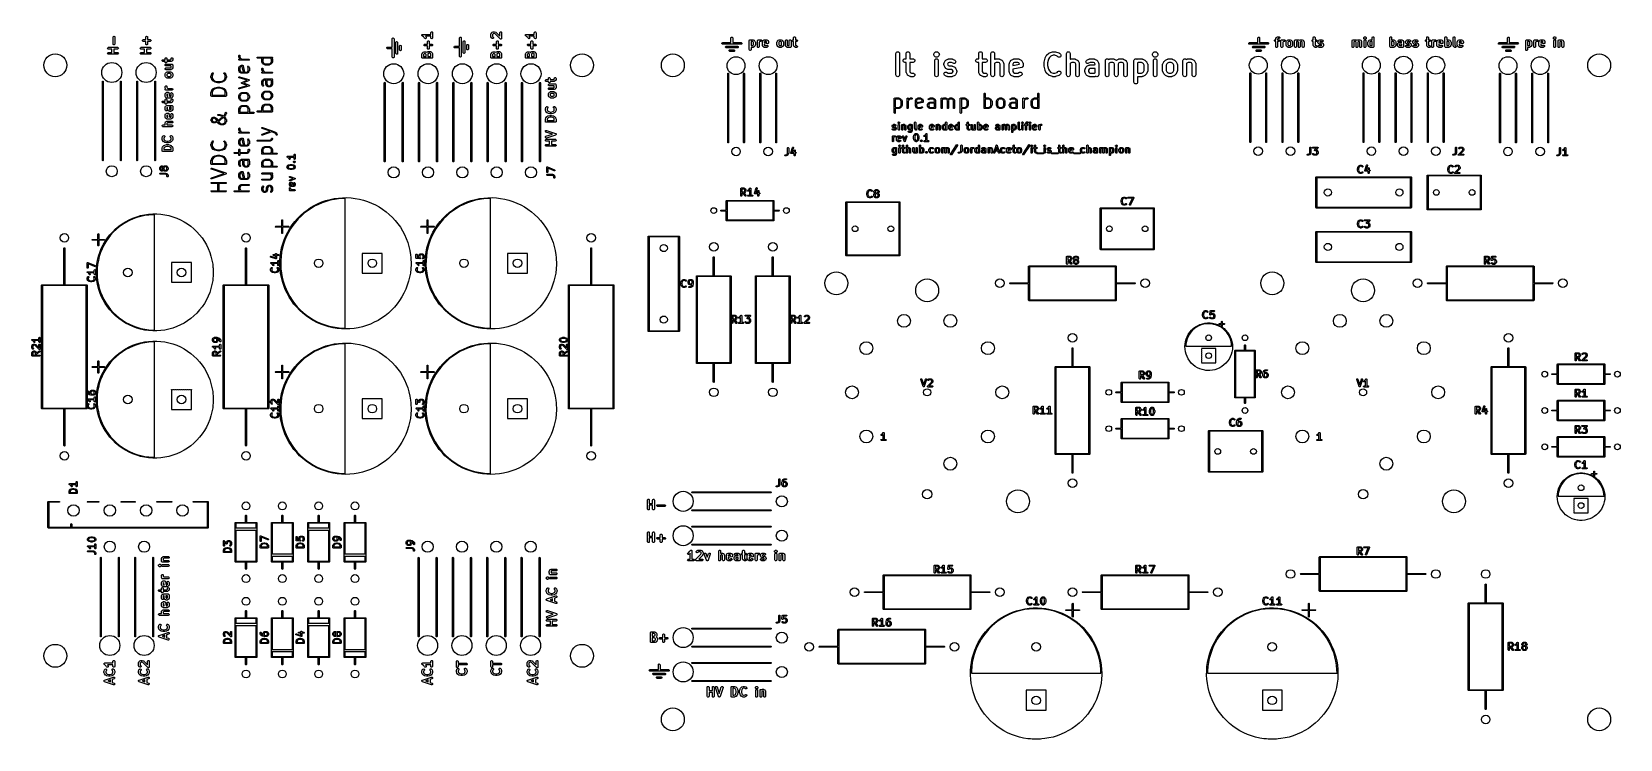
# Model space of a CAD drawing. Extents: x 37 to 259, y -144 to -45.
import ezdxf

# ---------------------------------------------------------------- set-up
doc = ezdxf.new("R2010")
doc.units = 0
doc.layers.add('BLACK', color=7, linetype='CONTINUOUS')

msp = doc.modelspace()

# ---------------------------------------------------------------- linework, layer by layer
at = {"layer": 'BLACK', "linetype": 'CONTINUOUS'}
for p, q in [((48.7323, -45.605), (48.7374, -45.5695)), ((48.7323, -46.5574), (48.7323, -45.605)), ((48.7521, -46.625), (48.7323, -46.5574)), ((48.7374, -45.5695), (48.7756, -45.5104)), ((48.8053, -46.6711), (48.7521, -46.625)), ((48.7756, -45.5104), (48.8397, -45.4813)), ((48.8397, -45.4813), (48.9093, -45.4914)), ((48.9093, -45.4914), (48.9625, -45.5375)), ((48.9771, -46.5929), (48.939, -46.6521)), ((48.9625, -45.5375), (48.9823, -45.605)), ((48.9823, -46.5574), (48.9771, -46.5929)), ((48.9823, -45.605), (48.9823, -46.5574)), ((52.8293, -46.0989), (52.8394, -46.0292)), ((52.8585, -46.1629), (52.8293, -46.0989)), ((52.8394, -46.0292), (52.8856, -45.976)), ((52.9176, -46.2011), (52.8585, -46.1629)), ((52.8856, -45.976), (52.9531, -45.9562)), ((52.9531, -46.2062), (52.9176, -46.2011)), ((52.9531, -45.9562), (53.3043, -45.9562)), ((53.3043, -46.2062), (52.9531, -46.2062)), ((53.3043, -45.605), (53.3094, -45.5695)), ((53.3043, -45.9562), (53.3043, -45.605)), ((53.3043, -46.5574), (53.3043, -46.2062)), ((53.3241, -46.625), (53.3043, -46.5574)), ((53.3094, -45.5695), (53.3476, -45.5104)), ((53.3772, -46.6711), (53.3241, -46.625)), ((53.3476, -45.5104), (53.4117, -45.4813)), ((53.4117, -45.4813), (53.4813, -45.4914)), ((53.4813, -45.4914), (53.5345, -45.5375)), ((53.5491, -46.5929), (53.511, -46.6521)), ((53.5345, -45.5375), (53.5543, -45.605)), ((53.5543, -46.5574), (53.5491, -46.5929)), ((53.5543, -45.605), (53.5543, -45.9562)), ((53.5543, -45.9562), (53.9055, -45.9562)), ((53.9055, -46.2062), (53.5543, -46.2062)), ((53.5543, -46.2062), (53.5543, -46.5574)), ((53.9055, -45.9562), (53.941, -45.9614)), ((53.973, -46.1864), (53.9055, -46.2062)), ((53.941, -45.9614), (54.0001, -45.9996)), ((54.0191, -46.1333), (53.973, -46.1864)), ((54.0001, -45.9996), (54.0292, -46.0636)), ((54.0292, -46.0636), (54.0191, -46.1333)), ((87.759, -45.847), (87.7641, -45.8115)), ((87.759, -46.992), (87.759, -45.847)), ((87.7641, -45.8115), (87.8023, -45.7524)), ((87.8023, -45.7524), (87.8664, -45.7232)), ((87.8664, -45.7232), (87.936, -45.7333)), ((87.936, -45.7333), (87.9892, -45.7795)), ((87.9892, -45.7795), (88.009, -45.847)), ((88.009, -45.847), (88.009, -48.387)), ((88.267, -46.355), (88.2721, -46.3195)), ((88.267, -47.879), (88.267, -46.355)), ((88.2721, -46.3195), (88.3103, -46.2604)), ((88.3103, -46.2604), (88.3744, -46.2312)), ((88.3744, -46.2312), (88.444, -46.2413)), ((88.444, -46.2413), (88.4972, -46.2875)), ((88.4972, -46.2875), (88.517, -46.355)), ((88.517, -46.355), (88.517, -47.879)), ((91.9014, -45.3527), (91.9069, -45.3189)), ((91.9019, -45.3537), (91.9014, -45.3527)), ((91.9017, -45.3548), (91.9019, -45.3537)), ((91.9159, -45.3859), (91.9017, -45.3548)), ((91.9069, -45.3189), (91.9118, -45.2852)), ((91.9118, -45.2852), (91.9126, -45.2843)), ((91.9126, -45.2843), (91.9127, -45.2832)), ((91.9127, -45.2832), (91.9356, -45.2578)), ((91.9295, -45.4172), (91.9159, -45.3859)), ((91.9306, -45.4182), (91.9295, -45.4172)), ((91.9309, -45.4189), (91.9306, -45.4182)), ((91.9324, -45.4199), (91.9309, -45.4189)), ((91.9561, -45.4412), (91.9324, -45.4199)), ((91.9356, -45.2578), (91.9579, -45.232)), ((92.1244, -45.5534), (91.9561, -45.4412)), ((91.9579, -45.232), (91.959, -45.2317)), ((91.959, -45.2317), (91.9598, -45.2308)), ((91.9598, -45.2308), (91.9927, -45.2218)), ((91.9927, -45.2218), (92.0255, -45.2122)), ((92.0255, -45.2122), (93.1505, -45.2122)), ((92.2204, -45.6493), (92.1244, -45.5534)), ((92.2094, -46.6542), (92.2556, -46.601)), ((92.2708, -45.7502), (92.2204, -45.6493)), ((92.2556, -46.601), (92.3231, -46.5812)), ((92.3187, -45.8018), (92.2708, -45.7502)), ((92.3869, -45.8193), (92.3187, -45.8018)), ((92.3231, -46.5812), (92.6743, -46.5812)), ((93.1505, -45.4622), (92.3868, -45.4622)), ((92.3868, -45.4622), (92.4115, -45.4869)), ((92.4537, -45.7971), (92.3869, -45.8193)), ((92.4115, -45.4869), (92.4329, -45.5156)), ((92.4329, -45.5156), (92.4334, -45.5178)), ((92.4334, -45.5178), (92.4349, -45.5194)), ((92.4349, -45.5194), (92.4944, -45.6384)), ((92.498, -45.7424), (92.4537, -45.7971)), ((92.4944, -45.6384), (92.5057, -45.6725)), ((92.5057, -45.6725), (92.498, -45.7424)), ((92.6743, -46.23), (92.6794, -46.1945)), ((92.6743, -46.5812), (92.6743, -46.23)), ((92.6794, -46.1945), (92.7176, -46.1354)), ((92.7176, -46.1354), (92.7817, -46.1063)), ((92.7817, -46.1063), (92.8513, -46.1164)), ((92.8513, -46.1164), (92.9045, -46.1625)), ((92.9045, -46.1625), (92.9243, -46.23)), ((92.9243, -46.23), (92.9243, -46.5812)), ((92.9243, -46.5812), (93.2755, -46.5812)), ((93.1505, -44.98), (93.1556, -44.9445)), ((93.1505, -45.2122), (93.1505, -44.98)), ((93.1505, -45.6943), (93.1505, -45.4622)), ((93.1703, -45.7619), (93.1505, -45.6943)), ((93.1556, -44.9445), (93.1938, -44.8854)), ((93.2234, -45.808), (93.1703, -45.7619)), ((93.1938, -44.8854), (93.2579, -44.8563)), ((93.2931, -45.8181), (93.2234, -45.808)), ((93.2579, -44.8563), (93.3275, -44.8664)), ((93.2755, -46.5812), (93.311, -46.5864)), ((93.3572, -45.789), (93.2931, -45.8181)), ((93.311, -46.5864), (93.3701, -46.6246)), ((93.3275, -44.8664), (93.3807, -44.9125)), ((93.3953, -45.7298), (93.3572, -45.789)), ((93.3701, -46.6246), (93.3992, -46.6886)), ((93.3807, -44.9125), (93.4005, -44.98)), ((93.4005, -45.6943), (93.3953, -45.7298)), ((93.4005, -44.98), (93.4005, -45.6943)), ((97.157, -45.72), (97.1621, -45.6845)), ((97.157, -46.865), (97.157, -45.72)), ((97.1621, -45.6845), (97.2003, -45.6254)), ((97.2003, -45.6254), (97.2644, -45.5962)), ((97.2644, -45.5962), (97.334, -45.6063)), ((97.334, -45.6063), (97.3872, -45.6525)), ((97.3872, -45.6525), (97.407, -45.72)), ((97.407, -45.72), (97.407, -48.26)), ((97.665, -46.228), (97.6701, -46.1925)), ((97.665, -47.752), (97.665, -46.228)), ((97.6701, -46.1925), (97.7083, -46.1334)), ((97.7083, -46.1334), (97.7724, -46.1042)), ((97.7724, -46.1042), (97.842, -46.1143)), ((97.842, -46.1143), (97.8952, -46.1605)), ((97.8952, -46.1605), (97.915, -46.228)), ((97.915, -46.228), (97.915, -47.752)), ((98.1781, -46.7005), (98.2163, -46.6414)), ((98.2163, -46.6414), (98.2804, -46.6122)), ((98.2804, -46.6122), (98.35, -46.6223)), ((98.35, -46.6223), (98.4032, -46.6685)), ((101.552, -45.2181), (101.558, -45.1826)), ((101.552, -45.5158), (101.552, -45.2181)), ((101.556, -45.5265), (101.552, -45.5158)), ((101.554, -45.5376), (101.556, -45.5265)), ((101.566, -45.5717), (101.554, -45.5376)), ((101.558, -45.1826), (101.564, -45.1732)), ((101.564, -45.1732), (101.566, -45.1622)), ((101.566, -45.1622), (101.625, -45.0432)), ((101.625, -45.6907), (101.566, -45.5717)), ((101.625, -45.0432), (101.646, -45.0137)), ((101.627, -45.6923), (101.625, -45.6907)), ((101.627, -45.6945), (101.627, -45.6923)), ((101.649, -45.7232), (101.627, -45.6945)), ((101.646, -45.0137), (101.648, -45.0126)), ((101.648, -45.0126), (101.649, -45.0107)), ((101.649, -45.0107), (101.708, -44.9512)), ((101.708, -45.7827), (101.649, -45.7232)), ((101.708, -44.9512), (101.737, -44.9297)), ((101.77, -45.8165), (101.708, -45.7827)), ((101.737, -44.9297), (101.739, -44.9293)), ((101.739, -44.9293), (101.741, -44.9278)), ((101.741, -44.9278), (101.86, -44.8682)), ((101.84, -45.8115), (101.77, -45.8165)), ((101.84, -45.1731), (101.802, -45.2477)), ((101.802, -45.2477), (101.802, -45.4863)), ((101.802, -45.4863), (101.84, -45.5608)), ((101.871, -45.1423), (101.84, -45.1731)), ((101.84, -45.5608), (101.885, -45.6059)), ((101.896, -45.7694), (101.84, -45.8115)), ((101.86, -44.8682), (101.894, -44.857)), ((101.861, -46.6542), (101.908, -46.601)), ((101.945, -45.105), (101.871, -45.1423)), ((101.885, -45.6059), (101.906, -45.6347)), ((101.894, -44.857), (101.905, -44.8582)), ((101.921, -45.7035), (101.896, -45.7694)), ((101.905, -44.8582), (101.916, -44.855)), ((101.906, -45.6347), (101.921, -45.7035)), ((101.908, -46.601), (101.975, -46.5812)), ((101.916, -44.855), (102.035, -44.855)), ((102.014, -45.105), (101.945, -45.105)), ((101.975, -46.5812), (102.326, -46.5812)), ((102.146, -45.1488), (102.014, -45.105)), ((102.035, -44.855), (102.07, -44.8602)), ((102.07, -44.8602), (102.072, -44.8614)), ((102.072, -44.8614), (102.074, -44.8615)), ((102.074, -44.8615), (102.253, -44.921)), ((102.839, -45.8422), (102.146, -45.1488)), ((102.253, -44.921), (102.285, -44.9371)), ((102.285, -44.9371), (102.292, -44.9458)), ((102.292, -44.9458), (102.302, -44.9512)), ((102.302, -44.9512), (102.802, -45.4521)), ((102.326, -46.23), (102.331, -46.1945)), ((102.326, -46.5812), (102.326, -46.23)), ((102.331, -46.1945), (102.37, -46.1354)), ((102.37, -46.1354), (102.434, -46.1063)), ((102.434, -46.1063), (102.503, -46.1164)), ((102.503, -46.1164), (102.556, -46.1625)), ((102.556, -46.1625), (102.576, -46.23)), ((102.576, -46.23), (102.576, -46.5812)), ((102.576, -46.5812), (102.927, -46.5812)), ((102.802, -44.98), (102.808, -44.9445)), ((102.802, -45.4521), (102.802, -44.98)), ((102.808, -44.9445), (102.846, -44.8854)), ((102.859, -45.8529), (102.839, -45.8422)), ((102.846, -44.8854), (102.91, -44.8563)), ((102.875, -45.8675), (102.859, -45.8529)), ((102.889, -45.8695), (102.875, -45.8675)), ((102.901, -45.876), (102.889, -45.8695)), ((102.923, -45.8744), (102.901, -45.876)), ((102.91, -44.8563), (102.98, -44.8664)), ((102.945, -45.8776), (102.923, -45.8744)), ((102.927, -46.5812), (102.963, -46.5864)), ((102.957, -45.872), (102.945, -45.8776)), ((102.971, -45.871), (102.957, -45.872)), ((102.963, -46.5864), (103.022, -46.6246)), ((102.989, -45.8577), (102.971, -45.871)), ((102.98, -44.8664), (103.033, -44.9125)), ((103.009, -45.8485), (102.989, -45.8577)), ((103.017, -45.8371), (103.009, -45.8485)), ((103.027, -45.8289), (103.017, -45.8371)), ((103.022, -46.6246), (103.051, -46.6886)), ((103.035, -45.8081), (103.027, -45.8289)), ((103.033, -44.9125), (103.052, -44.98)), ((103.047, -45.7894), (103.035, -45.8081)), ((103.051, -45.7673), (103.047, -45.7894)), ((103.052, -45.763), (103.051, -45.7673)), ((103.052, -44.98), (103.052, -45.7539)), ((103.052, -45.7539), (103.052, -45.7603)), ((103.052, -45.7603), (103.052, -45.763)), ((106.379, -45.3527), (106.385, -45.3189)), ((106.38, -45.3537), (106.379, -45.3527)), ((106.38, -45.3548), (106.38, -45.3537)), ((106.394, -45.3859), (106.38, -45.3548)), ((106.385, -45.3189), (106.39, -45.2852)), ((106.39, -45.2852), (106.391, -45.2843)), ((106.391, -45.2832), (106.414, -45.2578)), ((106.391, -45.2843), (106.391, -45.2832)), ((106.407, -45.4172), (106.394, -45.3859)), ((106.409, -45.4182), (106.407, -45.4172)), ((106.409, -45.4189), (106.409, -45.4182)), ((106.41, -45.4199), (106.409, -45.4189)), ((106.434, -45.4412), (106.41, -45.4199)), ((106.414, -45.2578), (106.436, -45.232)), ((106.602, -45.5534), (106.434, -45.4412)), ((106.436, -45.232), (106.437, -45.2317)), ((106.437, -45.2317), (106.438, -45.2308)), ((106.438, -45.2308), (106.471, -45.2218)), ((106.471, -45.2218), (106.503, -45.2122)), ((106.503, -45.2122), (107.628, -45.2122)), ((106.698, -45.6493), (106.602, -45.5534)), ((106.687, -46.6542), (106.734, -46.601)), ((106.749, -45.7502), (106.698, -45.6493)), ((106.734, -46.601), (106.801, -46.5812)), ((106.797, -45.8018), (106.749, -45.7502)), ((106.865, -45.8193), (106.797, -45.8018)), ((106.801, -46.5812), (107.152, -46.5812)), ((107.628, -45.4622), (106.865, -45.4622)), ((106.865, -45.4622), (106.889, -45.4869)), ((106.932, -45.7971), (106.865, -45.8193)), ((106.889, -45.4869), (106.911, -45.5156)), ((106.911, -45.5156), (106.911, -45.5178)), ((106.911, -45.5178), (106.913, -45.5194)), ((106.913, -45.5194), (106.972, -45.6384)), ((106.976, -45.7424), (106.932, -45.7971)), ((106.972, -45.6384), (106.984, -45.6725)), ((106.984, -45.6725), (106.976, -45.7424)), ((107.152, -46.23), (107.157, -46.1945)), ((107.152, -46.5812), (107.152, -46.23)), ((107.157, -46.1945), (107.196, -46.1354)), ((107.196, -46.1354), (107.26, -46.1063)), ((107.26, -46.1063), (107.329, -46.1164)), ((107.329, -46.1164), (107.382, -46.1625)), ((107.382, -46.1625), (107.402, -46.23)), ((107.402, -46.23), (107.402, -46.5812)), ((107.402, -46.5812), (107.753, -46.5812)), ((107.628, -44.98), (107.634, -44.9445)), ((107.628, -45.2122), (107.628, -44.98)), ((107.628, -45.6943), (107.628, -45.4622)), ((107.648, -45.7619), (107.628, -45.6943)), ((107.634, -44.9445), (107.672, -44.8854)), ((107.701, -45.808), (107.648, -45.7619)), ((107.672, -44.8854), (107.736, -44.8563)), ((107.771, -45.8181), (107.701, -45.808)), ((107.736, -44.8563), (107.806, -44.8664)), ((107.753, -46.5812), (107.789, -46.5864)), ((107.835, -45.789), (107.771, -45.8181)), ((107.789, -46.5864), (107.848, -46.6246)), ((107.806, -44.8664), (107.859, -44.9125)), ((107.873, -45.7298), (107.835, -45.789)), ((107.848, -46.6246), (107.877, -46.6886)), ((107.859, -44.9125), (107.878, -44.98)), ((107.878, -45.6943), (107.873, -45.7298)), ((107.878, -44.98), (107.878, -45.6943)), ((133.861, -46.4996), (133.871, -46.43)), ((133.89, -46.5637), (133.861, -46.4996)), ((133.871, -46.43), (133.917, -46.3768)), ((133.949, -46.6019), (133.89, -46.5637)), ((133.917, -46.3768), (133.985, -46.357)), ((133.985, -46.607), (133.949, -46.6019)), ((133.985, -46.357), (135.13, -46.357)), ((136.525, -46.607), (133.985, -46.607)), ((135.13, -45.72), (135.135, -45.6845)), ((135.13, -46.357), (135.13, -45.72)), ((135.135, -45.6845), (135.173, -45.6254)), ((135.173, -45.6254), (135.237, -45.5962)), ((135.237, -45.5962), (135.307, -45.6063)), ((135.307, -45.6063), (135.36, -45.6525)), ((135.36, -45.6525), (135.38, -45.72)), ((135.38, -45.72), (135.38, -46.357)), ((135.38, -46.357), (136.525, -46.357)), ((136.525, -46.357), (136.561, -46.3621)), ((136.593, -46.5872), (136.525, -46.607)), ((136.561, -46.3621), (136.62, -46.4003)), ((136.639, -46.534), (136.593, -46.5872)), ((136.62, -46.4003), (136.649, -46.4644)), ((136.649, -46.4644), (136.639, -46.534)), ((137.69, -46.0871), (137.695, -46.0516)), ((137.69, -47.3371), (137.69, -46.0871)), ((137.695, -46.0516), (137.734, -45.9925)), ((137.734, -45.9925), (137.798, -45.9634)), ((137.798, -45.9634), (137.867, -45.9735)), ((137.867, -45.9735), (137.873, -45.9782)), ((137.873, -45.9782), (137.878, -45.9753)), ((137.878, -45.9753), (137.912, -45.9641)), ((137.912, -45.9641), (137.924, -45.9653)), ((137.924, -45.9653), (137.934, -45.9621)), ((137.934, -45.9621), (138.172, -45.9621)), ((137.964, -46.2121), (137.94, -46.2239)), ((137.94, -46.2239), (137.94, -46.7837)), ((138.143, -46.2121), (137.964, -46.2121)), ((138.217, -46.2494), (138.143, -46.2121)), ((138.172, -45.9621), (138.208, -45.9673)), ((138.208, -45.9673), (138.217, -45.9734)), ((138.217, -45.9734), (138.228, -45.9753)), ((138.248, -46.2802), (138.217, -46.2494)), ((138.228, -45.9753), (138.347, -46.0349)), ((138.285, -46.3547), (138.248, -46.2802)), ((138.285, -46.6529), (138.285, -46.3547)), ((138.347, -46.0349), (138.377, -46.0553)), ((138.377, -46.0553), (138.378, -46.0572)), ((138.378, -46.0572), (138.38, -46.0583)), ((138.38, -46.0583), (138.439, -46.1178)), ((138.439, -46.1178), (138.461, -46.1465)), ((138.461, -46.1465), (138.461, -46.1487)), ((138.461, -46.1487), (138.463, -46.1503)), ((138.463, -46.1503), (138.522, -46.2693)), ((138.522, -46.2693), (138.534, -46.3034)), ((138.534, -46.3034), (138.532, -46.3145)), ((138.532, -46.3145), (138.535, -46.3252)), ((138.535, -46.3252), (138.535, -46.6824)), ((138.821, -46.0871), (138.826, -46.0516)), ((138.821, -46.9205), (138.821, -46.0871)), ((138.826, -46.0516), (138.865, -45.9925)), ((138.865, -45.9925), (138.929, -45.9634)), ((138.929, -45.9634), (138.998, -45.9735)), ((138.998, -45.9735), (139.047, -46.016)), ((139.047, -46.016), (139.128, -45.9753)), ((139.108, -46.2802), (139.071, -46.3547)), ((139.071, -46.3547), (139.071, -46.9205)), ((139.139, -46.2494), (139.108, -46.2802)), ((139.128, -45.9753), (139.162, -45.9641)), ((139.214, -46.2121), (139.139, -46.2494)), ((139.162, -45.9641), (139.174, -45.9653)), ((139.174, -45.9653), (139.184, -45.9621)), ((139.184, -45.9621), (139.303, -45.9621)), ((139.303, -46.2121), (139.214, -46.2121)), ((139.303, -45.9621), (139.339, -45.9673)), ((139.371, -46.1923), (139.303, -46.2121)), ((139.339, -45.9673), (139.398, -46.0055)), ((139.417, -46.1392), (139.371, -46.1923)), ((139.398, -46.0055), (139.427, -46.0695)), ((139.427, -46.0695), (139.417, -46.1392)), ((139.535, -46.2657), (139.541, -46.2302)), ((139.535, -46.7419), (139.535, -46.2657)), ((139.541, -46.2302), (139.547, -46.2208)), ((139.547, -46.2208), (139.549, -46.2098)), ((139.549, -46.2098), (139.608, -46.0908)), ((139.608, -46.0908), (139.612, -46.0855)), ((139.612, -46.0855), (139.613, -46.0828)), ((139.613, -46.0828), (139.616, -46.0797)), ((139.616, -46.0797), (139.629, -46.0613)), ((139.629, -46.0613), (139.648, -46.05)), ((139.648, -46.05), (139.664, -46.0349)), ((139.664, -46.0349), (139.783, -45.9753)), ((139.783, -45.9753), (139.817, -45.9641)), ((139.813, -46.2398), (139.785, -46.2952)), ((139.785, -46.3513), (140.125, -46.2835)), ((139.785, -46.2952), (139.785, -46.3513)), ((140.28, -46.5073), (139.785, -46.6063)), ((139.785, -46.6063), (139.785, -46.7124)), ((139.869, -46.2121), (139.813, -46.2398)), ((139.817, -45.9641), (139.828, -45.9653)), ((139.828, -45.9653), (139.839, -45.9621)), ((139.839, -45.9621), (140.077, -45.9621)), ((140.048, -46.2121), (139.869, -46.2121)), ((140.103, -46.2398), (140.048, -46.2121)), ((140.077, -45.9621), (140.113, -45.9673)), ((140.125, -46.2835), (140.103, -46.2398)), ((140.113, -45.9673), (140.122, -45.9734)), ((140.122, -45.9734), (140.133, -45.9753)), ((140.133, -45.9753), (140.252, -46.0349)), ((140.252, -46.0349), (140.257, -46.0385)), ((140.257, -46.0385), (140.26, -46.0392)), ((140.26, -46.0392), (140.263, -46.0426)), ((140.263, -46.0426), (140.282, -46.0553)), ((140.308, -46.4926), (140.28, -46.5073)), ((140.282, -46.0553), (140.293, -46.0745)), ((140.293, -46.0745), (140.308, -46.0908)), ((140.308, -46.0908), (140.368, -46.2098)), ((140.337, -46.4794), (140.308, -46.4926)), ((140.339, -46.4763), (140.337, -46.4794)), ((140.343, -46.4747), (140.339, -46.4763)), ((140.358, -46.447), (140.343, -46.4747)), ((140.376, -46.4203), (140.358, -46.447)), ((140.368, -46.2098), (140.379, -46.2439)), ((140.377, -46.4135), (140.376, -46.4154)), ((140.376, -46.4154), (140.376, -46.4203)), ((140.381, -46.3848), (140.377, -46.4094)), ((140.377, -46.4094), (140.377, -46.4135)), ((140.379, -46.2439), (140.378, -46.255)), ((140.378, -46.255), (140.381, -46.2657)), ((140.381, -46.2657), (140.381, -46.3848)), ((141.559, -46.3252), (141.564, -46.2897)), ((141.559, -46.6824), (141.559, -46.3252)), ((141.564, -46.2897), (141.57, -46.2803)), ((141.57, -46.2803), (141.572, -46.2693)), ((141.572, -46.2693), (141.632, -46.1503)), ((141.632, -46.1503), (141.652, -46.1208)), ((141.652, -46.1208), (141.654, -46.1197)), ((141.654, -46.1197), (141.655, -46.1178)), ((141.655, -46.1178), (141.715, -46.0583)), ((141.715, -46.0583), (141.744, -46.0368)), ((141.744, -46.0368), (141.746, -46.0364)), ((141.746, -46.0364), (141.747, -46.0349)), ((141.747, -46.0349), (141.866, -45.9753)), ((141.847, -46.2802), (141.809, -46.3547)), ((141.809, -46.3547), (141.809, -46.6529)), ((141.877, -46.2494), (141.847, -46.2802)), ((141.866, -45.9753), (141.901, -45.9641)), ((141.952, -46.2121), (141.877, -46.2494)), ((141.901, -45.9641), (141.912, -45.9653)), ((141.912, -45.9653), (141.922, -45.9621)), ((141.922, -45.9621), (142.101, -45.9621)), ((142.071, -46.2121), (141.952, -46.2121)), ((142.146, -46.2494), (142.071, -46.2121)), ((142.101, -45.9621), (142.136, -45.9673)), ((142.136, -45.9673), (142.146, -45.9734)), ((142.146, -45.9734), (142.157, -45.9753)), ((142.177, -46.2802), (142.146, -46.2494)), ((142.157, -45.9753), (142.276, -46.0349)), ((142.214, -46.3547), (142.177, -46.2802)), ((142.214, -46.6529), (142.214, -46.3547)), ((142.276, -46.0349), (142.305, -46.0553)), ((142.305, -46.0553), (142.306, -46.0572)), ((142.306, -46.0572), (142.308, -46.0583)), ((142.308, -46.0583), (142.368, -46.1178)), ((142.368, -46.1178), (142.389, -46.1465)), ((142.389, -46.1465), (142.39, -46.1487)), ((142.39, -46.1487), (142.391, -46.1503)), ((142.391, -46.1503), (142.451, -46.2693)), ((142.451, -46.2693), (142.462, -46.3034)), ((142.462, -46.3034), (142.461, -46.3145)), ((142.461, -46.3145), (142.464, -46.3252)), ((142.464, -46.3252), (142.464, -46.6824)), ((142.75, -46.0871), (142.755, -46.0516)), ((142.75, -46.7419), (142.75, -46.0871)), ((142.755, -46.0516), (142.793, -45.9925)), ((142.793, -45.9925), (142.857, -45.9634)), ((142.857, -45.9634), (142.927, -45.9735)), ((142.927, -45.9735), (142.98, -46.0196)), ((142.98, -46.0196), (143, -46.0871)), ((143, -46.0871), (143, -46.7124)), ((143.285, -46.0871), (143.291, -46.0516)), ((143.285, -46.7497), (143.285, -46.0871)), ((143.291, -46.0516), (143.329, -45.9925)), ((143.329, -45.9925), (143.393, -45.9634)), ((143.393, -45.9634), (143.463, -45.9735)), ((143.463, -45.9735), (143.516, -46.0196)), ((143.516, -46.0196), (143.535, -46.0871)), ((143.535, -46.0871), (143.535, -46.9205)), ((143.703, -46.1048), (143.713, -46.0351)), ((143.733, -46.1688), (143.703, -46.1048)), ((143.713, -46.0351), (143.76, -45.982)), ((143.792, -46.207), (143.733, -46.1688)), ((143.76, -45.982), (143.827, -45.9621)), ((143.827, -46.2121), (143.792, -46.207)), ((143.827, -45.9621), (143.881, -45.9621)), ((143.881, -46.2121), (143.827, -46.2121)), ((143.881, -45.6705), (143.886, -45.635)), ((143.881, -45.9621), (143.881, -45.6705)), ((143.881, -46.7419), (143.881, -46.2121)), ((143.886, -45.635), (143.924, -45.5759)), ((143.924, -45.5759), (143.988, -45.5467)), ((143.988, -45.5467), (144.058, -45.5568)), ((144.058, -45.5568), (144.111, -45.6029)), ((144.111, -45.6029), (144.131, -45.6705)), ((144.131, -45.6705), (144.131, -45.9621)), ((144.131, -45.9621), (144.303, -45.9621)), ((144.303, -46.2121), (144.131, -46.2121)), ((144.131, -46.2121), (144.131, -46.7124)), ((144.303, -45.9621), (144.339, -45.9673)), ((144.371, -46.1923), (144.303, -46.2121)), ((144.339, -45.9673), (144.398, -46.0055)), ((144.417, -46.1392), (144.371, -46.1923)), ((144.398, -46.0055), (144.427, -46.0695)), ((144.427, -46.0695), (144.417, -46.1392)), ((207.521, -46.4996), (207.531, -46.43)), ((207.55, -46.5637), (207.521, -46.4996)), ((207.531, -46.43), (207.577, -46.3768)), ((207.609, -46.6019), (207.55, -46.5637)), ((207.577, -46.3768), (207.645, -46.357)), ((207.645, -46.607), (207.609, -46.6019)), ((207.645, -46.357), (208.79, -46.357)), ((210.185, -46.607), (207.645, -46.607)), ((208.79, -45.72), (208.795, -45.6845)), ((208.79, -46.357), (208.79, -45.72)), ((208.795, -45.6845), (208.833, -45.6254)), ((208.833, -45.6254), (208.897, -45.5962)), ((208.897, -45.5962), (208.967, -45.6063)), ((208.967, -45.6063), (209.02, -45.6525)), ((209.02, -45.6525), (209.04, -45.72)), ((209.04, -45.72), (209.04, -46.357)), ((209.04, -46.357), (210.185, -46.357)), ((210.185, -46.357), (210.221, -46.3621)), ((210.253, -46.5872), (210.185, -46.607)), ((210.221, -46.3621), (210.28, -46.4003)), ((210.299, -46.534), (210.253, -46.5872)), ((210.28, -46.4003), (210.309, -46.4644)), ((210.309, -46.4644), (210.299, -46.534)), ((211.143, -46.1048), (211.153, -46.0351)), ((211.172, -46.1688), (211.143, -46.1048)), ((211.153, -46.0351), (211.199, -45.982)), ((211.231, -46.207), (211.172, -46.1688)), ((211.199, -45.982), (211.267, -45.9621)), ((211.267, -46.2121), (211.231, -46.207)), ((211.267, -45.9621), (211.32, -45.9621)), ((211.32, -46.2121), (211.267, -46.2121)), ((211.32, -45.849), (211.326, -45.8135)), ((211.32, -45.9621), (211.32, -45.849)), ((211.32, -46.9205), (211.32, -46.2121)), ((211.326, -45.8135), (211.332, -45.8042)), ((211.332, -45.8042), (211.334, -45.7931)), ((211.334, -45.7931), (211.393, -45.6741)), ((211.393, -45.6741), (211.397, -45.6688)), ((211.397, -45.6688), (211.398, -45.6661)), ((211.398, -45.6661), (211.401, -45.663)), ((211.401, -45.663), (211.414, -45.6446)), ((211.414, -45.6446), (211.433, -45.6333)), ((211.433, -45.6333), (211.449, -45.6182)), ((211.449, -45.6182), (211.568, -45.5587)), ((211.568, -45.5587), (211.602, -45.5474)), ((211.598, -45.8232), (211.57, -45.8786)), ((211.57, -45.8786), (211.57, -45.9621)), ((211.57, -45.9621), (211.743, -45.9621)), ((211.743, -46.2121), (211.57, -46.2121)), ((211.57, -46.2121), (211.57, -46.9205)), ((211.654, -45.7955), (211.598, -45.8232)), ((211.602, -45.5474), (211.613, -45.5486)), ((211.613, -45.5486), (211.624, -45.5455)), ((211.624, -45.5455), (211.743, -45.5455)), ((211.743, -45.7955), (211.654, -45.7955)), ((211.743, -45.5455), (211.779, -45.5506)), ((211.811, -45.7757), (211.743, -45.7955)), ((211.743, -45.9621), (211.779, -45.9673)), ((211.811, -46.1923), (211.743, -46.2121)), ((211.779, -45.5506), (211.838, -45.5888)), ((211.779, -45.9673), (211.838, -46.0055)), ((211.857, -45.7225), (211.811, -45.7757)), ((211.857, -46.1392), (211.811, -46.1923)), ((211.838, -45.5888), (211.867, -45.6529)), ((211.838, -46.0055), (211.867, -46.0695)), ((211.867, -45.6529), (211.857, -45.7225)), ((211.867, -46.0695), (211.857, -46.1392)), ((212.035, -46.0871), (212.04, -46.0516)), ((212.035, -46.9205), (212.035, -46.0871)), ((212.04, -46.0516), (212.078, -45.9925)), ((212.078, -45.9925), (212.142, -45.9634)), ((212.142, -45.9634), (212.212, -45.9735)), ((212.212, -45.9735), (212.261, -46.016)), ((212.261, -46.016), (212.342, -45.9753)), ((212.322, -46.2802), (212.285, -46.3547)), ((212.285, -46.3547), (212.285, -46.9205)), ((212.353, -46.2494), (212.322, -46.2802)), ((212.342, -45.9753), (212.376, -45.9641)), ((212.427, -46.2121), (212.353, -46.2494)), ((212.376, -45.9641), (212.387, -45.9653)), ((212.387, -45.9653), (212.398, -45.9621)), ((212.398, -45.9621), (212.517, -45.9621)), ((212.517, -46.2121), (212.427, -46.2121)), ((212.517, -45.9621), (212.552, -45.9673)), ((212.584, -46.1923), (212.517, -46.2121)), ((212.552, -45.9673), (212.612, -46.0055)), ((212.631, -46.1392), (212.584, -46.1923)), ((212.612, -46.0055), (212.641, -46.0695)), ((212.641, -46.0695), (212.631, -46.1392)), ((212.749, -46.3252), (212.754, -46.2897)), ((212.749, -46.6824), (212.749, -46.3252)), ((212.754, -46.2897), (212.76, -46.2803)), ((212.76, -46.2803), (212.762, -46.2693)), ((212.762, -46.2693), (212.822, -46.1503)), ((212.822, -46.1503), (212.842, -46.1208)), ((212.842, -46.1208), (212.844, -46.1197)), ((212.844, -46.1197), (212.845, -46.1178)), ((212.845, -46.1178), (212.905, -46.0583)), ((212.905, -46.0583), (212.933, -46.0368)), ((212.933, -46.0368), (212.936, -46.0364)), ((212.936, -46.0364), (212.937, -46.0349)), ((212.937, -46.0349), (213.056, -45.9753)), ((213.036, -46.2802), (212.999, -46.3547)), ((212.999, -46.3547), (212.999, -46.6529)), ((213.067, -46.2494), (213.036, -46.2802)), ((213.056, -45.9753), (213.09, -45.9641)), ((213.142, -46.2121), (213.067, -46.2494)), ((213.09, -45.9641), (213.101, -45.9653)), ((213.101, -45.9653), (213.112, -45.9621)), ((213.112, -45.9621), (213.291, -45.9621)), ((213.261, -46.2121), (213.142, -46.2121)), ((213.336, -46.2494), (213.261, -46.2121)), ((213.291, -45.9621), (213.326, -45.9673)), ((213.326, -45.9673), (213.336, -45.9734)), ((213.336, -45.9734), (213.347, -45.9753)), ((213.367, -46.2802), (213.336, -46.2494)), ((213.347, -45.9753), (213.466, -46.0349)), ((213.404, -46.3547), (213.367, -46.2802)), ((213.404, -46.6529), (213.404, -46.3547)), ((213.466, -46.0349), (213.495, -46.0553)), ((213.495, -46.0553), (213.496, -46.0572)), ((213.496, -46.0572), (213.498, -46.0583)), ((213.498, -46.0583), (213.558, -46.1178)), ((213.558, -46.1178), (213.579, -46.1465)), ((213.579, -46.1465), (213.58, -46.1487)), ((213.58, -46.1487), (213.581, -46.1503)), ((213.581, -46.1503), (213.641, -46.2693)), ((213.641, -46.2693), (213.652, -46.3034)), ((213.652, -46.3034), (213.651, -46.3145)), ((213.651, -46.3145), (213.654, -46.3252)), ((213.654, -46.3252), (213.654, -46.6824)), ((213.94, -46.0871), (213.945, -46.0516)), ((213.94, -46.9205), (213.94, -46.0871)), ((213.945, -46.0516), (213.983, -45.9925)), ((213.983, -45.9925), (214.047, -45.9634)), ((214.047, -45.9634), (214.117, -45.9735)), ((214.117, -45.9735), (214.144, -45.9971)), ((214.144, -45.9971), (214.187, -45.9753)), ((214.187, -45.9753), (214.221, -45.9641)), ((214.198, -46.2494), (214.19, -46.258)), ((214.19, -46.258), (214.19, -46.9205)), ((214.273, -46.2121), (214.198, -46.2494)), ((214.221, -45.9641), (214.232, -45.9653)), ((214.232, -45.9653), (214.243, -45.9621)), ((214.243, -45.9621), (214.422, -45.9621)), ((214.392, -46.2121), (214.273, -46.2121)), ((214.448, -46.2398), (214.392, -46.2121)), ((214.422, -45.9621), (214.457, -45.9673)), ((214.475, -46.2952), (214.448, -46.2398)), ((214.457, -45.9673), (214.467, -45.9734)), ((214.467, -45.9734), (214.478, -45.9753)), ((214.475, -46.9205), (214.475, -46.2952)), ((214.478, -45.9753), (214.597, -46.0349)), ((214.597, -46.0349), (214.601, -46.0377)), ((214.601, -46.0377), (214.604, -46.0349)), ((214.604, -46.0349), (214.723, -45.9753)), ((214.723, -45.9753), (214.757, -45.9641)), ((214.753, -46.2398), (214.725, -46.2952)), ((214.725, -46.2952), (214.725, -46.9205)), ((214.808, -46.2121), (214.753, -46.2398)), ((214.757, -45.9641), (214.768, -45.9653)), ((214.768, -45.9653), (214.779, -45.9621)), ((214.779, -45.9621), (214.957, -45.9621)), ((214.928, -46.2121), (214.808, -46.2121)), ((214.983, -46.2398), (214.928, -46.2121)), ((214.957, -45.9621), (214.993, -45.9673)), ((215.011, -46.2952), (214.983, -46.2398)), ((214.993, -45.9673), (215.002, -45.9734)), ((215.002, -45.9734), (215.013, -45.9753)), ((215.011, -46.9205), (215.011, -46.2952)), ((215.013, -45.9753), (215.132, -46.0349)), ((215.132, -46.0349), (215.138, -46.0385)), ((215.138, -46.0385), (215.14, -46.0392)), ((215.14, -46.0392), (215.143, -46.0426)), ((215.143, -46.0426), (215.162, -46.0553)), ((215.162, -46.0553), (215.173, -46.0745)), ((215.173, -46.0745), (215.188, -46.0908)), ((215.188, -46.0908), (215.248, -46.2098)), ((215.248, -46.2098), (215.259, -46.2439)), ((215.259, -46.2439), (215.258, -46.255)), ((215.258, -46.255), (215.261, -46.2657)), ((215.261, -46.2657), (215.261, -46.9205)), ((216.381, -46.1048), (216.391, -46.0351)), ((216.41, -46.1688), (216.381, -46.1048)), ((216.391, -46.0351), (216.437, -45.982)), ((216.469, -46.207), (216.41, -46.1688)), ((216.437, -45.982), (216.505, -45.9621)), ((216.505, -46.2121), (216.469, -46.207)), ((216.505, -45.9621), (216.559, -45.9621)), ((216.559, -46.2121), (216.505, -46.2121)), ((216.559, -45.6705), (216.564, -45.635)), ((216.559, -45.9621), (216.559, -45.6705)), ((216.559, -46.7419), (216.559, -46.2121)), ((216.564, -45.635), (216.602, -45.5759)), ((216.602, -45.5759), (216.666, -45.5467)), ((216.666, -45.5467), (216.736, -45.5568)), ((216.736, -45.5568), (216.789, -45.6029)), ((216.789, -45.6029), (216.809, -45.6705)), ((216.809, -45.6705), (216.809, -45.9621)), ((216.809, -45.9621), (216.981, -45.9621)), ((216.981, -46.2121), (216.809, -46.2121)), ((216.809, -46.2121), (216.809, -46.7124)), ((216.981, -45.9621), (217.017, -45.9673)), ((217.049, -46.1923), (216.981, -46.2121)), ((217.017, -45.9673), (217.076, -46.0055)), ((217.095, -46.1392), (217.049, -46.1923)), ((217.076, -46.0055), (217.105, -46.0695)), ((217.105, -46.0695), (217.095, -46.1392)), ((217.213, -46.2657), (217.218, -46.2302)), ((217.213, -46.3252), (217.213, -46.2657)), ((217.216, -46.336), (217.213, -46.3252)), ((217.215, -46.3471), (217.216, -46.336)), ((217.227, -46.3811), (217.215, -46.3471)), ((217.218, -46.2302), (217.225, -46.2208)), ((217.225, -46.2208), (217.227, -46.2098)), ((217.227, -46.2098), (217.286, -46.0908)), ((217.286, -46.5002), (217.227, -46.3811)), ((217.286, -46.0908), (217.29, -46.0855)), ((217.301, -46.5165), (217.286, -46.5002)), ((217.29, -46.0828), (217.294, -46.0797)), ((217.29, -46.0855), (217.29, -46.0828)), ((217.294, -46.0797), (217.307, -46.0613)), ((217.313, -46.5356), (217.301, -46.5165)), ((217.307, -46.0613), (217.326, -46.05)), ((217.331, -46.5484), (217.313, -46.5356)), ((217.326, -46.05), (217.342, -46.0349)), ((217.334, -46.5517), (217.331, -46.5484)), ((217.337, -46.5524), (217.334, -46.5517)), ((217.342, -46.5561), (217.337, -46.5524)), ((217.342, -46.0349), (217.461, -45.9753)), ((217.461, -46.6156), (217.342, -46.5561)), ((217.461, -45.9753), (217.495, -45.9641)), ((217.472, -46.6176), (217.461, -46.6156)), ((217.491, -46.2398), (217.463, -46.2952)), ((217.463, -46.2952), (217.463, -46.2957)), ((217.463, -46.2957), (217.491, -46.3511)), ((217.481, -46.6237), (217.472, -46.6176)), ((217.517, -46.6288), (217.481, -46.6237)), ((217.546, -46.2121), (217.491, -46.2398)), ((217.491, -46.3511), (217.546, -46.3788)), ((217.495, -45.9641), (217.506, -45.9653)), ((217.506, -45.9653), (217.517, -45.9621)), ((217.517, -45.9621), (217.695, -45.9621)), ((217.666, -46.6288), (217.517, -46.6288)), ((217.666, -46.2121), (217.546, -46.2121)), ((217.546, -46.3788), (217.695, -46.3788)), ((217.759, -46.2585), (217.666, -46.2121)), ((217.721, -46.6565), (217.666, -46.6288)), ((217.695, -45.9621), (217.731, -45.9673)), ((217.695, -46.3788), (217.731, -46.384)), ((217.731, -45.9673), (217.74, -45.9734)), ((217.731, -46.384), (217.74, -46.39)), ((217.74, -45.9734), (217.751, -45.9753)), ((217.74, -46.39), (217.751, -46.392)), ((217.751, -45.9753), (217.87, -46.0349)), ((217.751, -46.392), (217.87, -46.4515)), ((217.828, -46.2709), (217.759, -46.2585)), ((217.893, -46.244), (217.828, -46.2709)), ((217.87, -46.0349), (217.9, -46.0553)), ((217.87, -46.4515), (217.876, -46.4552)), ((217.876, -46.4552), (217.878, -46.4559)), ((217.878, -46.4559), (217.882, -46.4593)), ((217.882, -46.4593), (217.9, -46.472)), ((217.933, -46.1863), (217.893, -46.244)), ((217.9, -46.0553), (217.936, -46.1159)), ((217.9, -46.472), (217.911, -46.4911)), ((217.911, -46.4911), (217.926, -46.5074)), ((217.926, -46.5074), (217.986, -46.6265)), ((217.936, -46.1159), (217.933, -46.1863)), ((217.986, -46.6265), (217.997, -46.6605)), ((221.996, -46.0871), (222.001, -46.0516)), ((221.996, -46.9205), (221.996, -46.0871)), ((222.001, -46.0516), (222.04, -45.9925)), ((222.04, -45.9925), (222.104, -45.9634)), ((222.104, -45.9634), (222.173, -45.9735)), ((222.173, -45.9735), (222.2, -45.9971)), ((222.2, -45.9971), (222.244, -45.9753)), ((222.244, -45.9753), (222.278, -45.9641)), ((222.255, -46.2494), (222.246, -46.258)), ((222.246, -46.258), (222.246, -46.9205)), ((222.329, -46.2121), (222.255, -46.2494)), ((222.278, -45.9641), (222.289, -45.9653)), ((222.289, -45.9653), (222.3, -45.9621)), ((222.3, -45.9621), (222.478, -45.9621)), ((222.449, -46.2121), (222.329, -46.2121)), ((222.504, -46.2398), (222.449, -46.2121)), ((222.478, -45.9621), (222.514, -45.9673)), ((222.532, -46.2952), (222.504, -46.2398)), ((222.514, -45.9673), (222.523, -45.9734)), ((222.523, -45.9734), (222.534, -45.9753)), ((222.532, -46.9205), (222.532, -46.2952)), ((222.534, -45.9753), (222.653, -46.0349)), ((222.653, -46.0349), (222.657, -46.0377)), ((222.657, -46.0377), (222.661, -46.0349)), ((222.661, -46.0349), (222.78, -45.9753)), ((222.78, -45.9753), (222.814, -45.9641)), ((222.81, -46.2398), (222.782, -46.2952)), ((222.782, -46.2952), (222.782, -46.9205)), ((222.865, -46.2121), (222.81, -46.2398)), ((222.814, -45.9641), (222.825, -45.9653)), ((222.825, -45.9653), (222.835, -45.9621)), ((222.835, -45.9621), (223.014, -45.9621)), ((222.985, -46.2121), (222.865, -46.2121)), ((223.04, -46.2398), (222.985, -46.2121)), ((223.014, -45.9621), (223.05, -45.9673)), ((223.068, -46.2952), (223.04, -46.2398)), ((223.05, -45.9673), (223.059, -45.9734)), ((223.059, -45.9734), (223.07, -45.9753)), ((223.068, -46.9205), (223.068, -46.2952)), ((223.07, -45.9753), (223.189, -46.0349)), ((223.189, -46.0349), (223.194, -46.0385)), ((223.194, -46.0385), (223.197, -46.0392)), ((223.197, -46.0392), (223.2, -46.0426)), ((223.2, -46.0426), (223.218, -46.0553)), ((223.218, -46.0553), (223.23, -46.0745)), ((223.23, -46.0745), (223.245, -46.0908)), ((223.245, -46.0908), (223.304, -46.2098)), ((223.304, -46.2098), (223.316, -46.2439)), ((223.316, -46.2439), (223.314, -46.255)), ((223.314, -46.255), (223.318, -46.2657)), ((223.318, -46.2657), (223.318, -46.9205)), ((223.604, -45.7208), (223.607, -45.7124)), ((223.609, -45.7469), (223.604, -45.7208)), ((223.606, -45.7034), (223.619, -45.6799)), ((223.607, -45.7124), (223.606, -45.7034)), ((223.611, -45.7736), (223.609, -45.7469)), ((223.617, -45.7808), (223.611, -45.7736)), ((223.618, -45.7896), (223.617, -45.7808)), ((223.64, -45.8184), (223.618, -45.7896)), ((223.619, -45.6799), (223.628, -45.6549)), ((223.628, -45.6549), (223.636, -45.6495)), ((223.636, -45.6495), (223.64, -45.6416)), ((223.64, -45.6416), (223.699, -45.5821)), ((223.699, -45.8779), (223.64, -45.8184)), ((223.663, -46.0871), (223.668, -46.0516)), ((223.663, -46.9205), (223.663, -46.0871)), ((223.668, -46.0516), (223.706, -45.9925)), ((223.699, -45.5821), (223.705, -45.5782)), ((223.707, -45.8822), (223.699, -45.8779)), ((223.705, -45.5782), (223.706, -45.5759)), ((223.706, -45.5759), (223.71, -45.5739)), ((223.706, -45.9925), (223.77, -45.9634)), ((223.713, -45.8895), (223.707, -45.8822)), ((223.71, -45.5739), (223.728, -45.5606)), ((223.726, -45.8943), (223.713, -45.8895)), ((223.736, -45.9032), (223.726, -45.8943)), ((223.728, -45.5606), (223.737, -45.5587)), ((223.749, -45.9051), (223.736, -45.9032)), ((223.737, -45.5587), (223.744, -45.5533)), ((223.744, -45.5533), (223.758, -45.5524)), ((223.761, -45.9117), (223.749, -45.9051)), ((223.758, -45.5524), (223.77, -45.5467)), ((223.77, -45.911), (223.761, -45.9117)), ((223.77, -45.5467), (223.784, -45.5487)), ((223.779, -45.9142), (223.77, -45.911)), ((223.77, -45.9634), (223.84, -45.9735)), ((223.792, -45.9113), (223.779, -45.9142)), ((223.784, -45.5487), (223.797, -45.5458)), ((223.805, -45.9133), (223.792, -45.9113)), ((223.797, -45.5458), (223.805, -45.549)), ((223.805, -45.549), (223.814, -45.5483)), ((223.818, -45.9076), (223.805, -45.9133)), ((223.814, -45.5483), (223.826, -45.5549)), ((223.831, -45.9067), (223.818, -45.9076)), ((223.826, -45.5549), (223.84, -45.5568)), ((223.839, -45.9013), (223.831, -45.9067)), ((223.848, -45.8994), (223.839, -45.9013)), ((223.84, -45.5568), (223.85, -45.5657)), ((223.84, -45.9735), (223.893, -46.0196)), ((223.865, -45.8861), (223.848, -45.8994)), ((223.85, -45.5657), (223.863, -45.5705)), ((223.863, -45.5705), (223.868, -45.5778)), ((223.87, -45.8841), (223.865, -45.8861)), ((223.868, -45.5778), (223.876, -45.5821)), ((223.871, -45.8818), (223.87, -45.8841)), ((223.876, -45.8779), (223.871, -45.8818)), ((223.876, -45.5821), (223.936, -45.6416)), ((223.936, -45.8184), (223.876, -45.8779)), ((223.893, -46.0196), (223.913, -46.0871)), ((223.913, -46.0871), (223.913, -46.9205)), ((223.936, -45.6416), (223.957, -45.6704)), ((223.94, -45.8105), (223.936, -45.8184)), ((223.947, -45.8051), (223.94, -45.8105)), ((223.957, -45.7801), (223.947, -45.8051)), ((223.957, -45.6704), (223.959, -45.6792)), ((223.97, -45.7566), (223.957, -45.7801)), ((223.959, -45.6792), (223.965, -45.6864)), ((223.965, -45.6864), (223.966, -45.7131)), ((223.966, -45.7131), (223.972, -45.7392)), ((223.972, -45.7392), (223.969, -45.7476)), ((223.969, -45.7476), (223.97, -45.7566)), ((224.199, -46.3252), (224.204, -46.2897)), ((224.199, -46.6824), (224.199, -46.3252)), ((224.204, -46.2897), (224.21, -46.2803)), ((224.21, -46.2803), (224.212, -46.2693)), ((224.212, -46.2693), (224.271, -46.1503)), ((224.271, -46.1503), (224.292, -46.1208)), ((224.292, -46.1208), (224.294, -46.1197)), ((224.294, -46.1197), (224.295, -46.1178)), ((224.295, -46.1178), (224.354, -46.0583)), ((224.354, -46.0583), (224.383, -46.0368)), ((224.383, -46.0368), (224.385, -46.0364)), ((224.385, -46.0364), (224.387, -46.0349)), ((224.387, -46.0349), (224.506, -45.9753)), ((224.486, -46.2802), (224.449, -46.3547)), ((224.449, -46.3547), (224.449, -46.6529)), ((224.517, -46.2494), (224.486, -46.2802)), ((224.506, -45.9753), (224.54, -45.9641)), ((224.591, -46.2121), (224.517, -46.2494)), ((224.54, -45.9641), (224.551, -45.9653)), ((224.551, -45.9653), (224.562, -45.9621)), ((224.562, -45.9621), (224.794, -45.9621)), ((224.77, -46.2121), (224.591, -46.2121)), ((224.794, -46.2239), (224.77, -46.2121)), ((224.794, -45.6705), (224.799, -45.635)), ((224.794, -45.9621), (224.794, -45.6705)), ((224.794, -46.7837), (224.794, -46.2239)), ((224.799, -45.635), (224.837, -45.5759)), ((224.837, -45.5759), (224.901, -45.5467)), ((224.901, -45.5467), (224.971, -45.5568)), ((224.971, -45.5568), (225.024, -45.6029)), ((225.024, -45.6029), (225.044, -45.6705)), ((225.044, -45.6705), (225.044, -46.9205)), ((227.265, -45.6705), (227.27, -45.635)), ((227.265, -46.9205), (227.265, -45.6705)), ((227.27, -45.635), (227.308, -45.5759)), ((227.308, -45.5759), (227.372, -45.5467)), ((227.372, -45.5467), (227.442, -45.5568)), ((227.442, -45.5568), (227.495, -45.6029)), ((227.495, -45.6029), (227.515, -45.6705)), ((227.515, -45.6705), (227.515, -45.9621)), ((227.515, -45.9621), (227.747, -45.9621)), ((227.538, -46.2121), (227.515, -46.2239)), ((227.515, -46.2239), (227.515, -46.7837)), ((227.717, -46.2121), (227.538, -46.2121)), ((227.792, -46.2494), (227.717, -46.2121)), ((227.747, -45.9621), (227.782, -45.9673)), ((227.782, -45.9673), (227.792, -45.9734)), ((227.792, -45.9734), (227.803, -45.9753)), ((227.823, -46.2802), (227.792, -46.2494)), ((227.803, -45.9753), (227.922, -46.0349)), ((227.86, -46.3547), (227.823, -46.2802)), ((227.86, -46.6529), (227.86, -46.3547)), ((227.922, -46.0349), (227.951, -46.0553)), ((227.951, -46.0553), (227.952, -46.0572)), ((227.952, -46.0572), (227.954, -46.0583)), ((227.954, -46.0583), (228.014, -46.1178)), ((228.014, -46.1178), (228.035, -46.1465)), ((228.035, -46.1465), (228.036, -46.1487)), ((228.036, -46.1487), (228.037, -46.1503)), ((228.037, -46.1503), (228.097, -46.2693)), ((228.097, -46.2693), (228.108, -46.3034)), ((228.108, -46.3034), (228.107, -46.3145)), ((228.107, -46.3145), (228.11, -46.3252)), ((228.11, -46.3252), (228.11, -46.6824)), ((228.336, -46.6229), (228.341, -46.5874)), ((228.336, -46.7419), (228.336, -46.6229)), ((228.341, -46.5874), (228.347, -46.578)), ((228.347, -46.578), (228.349, -46.567)), ((228.349, -46.567), (228.409, -46.4479)), ((228.396, -46.151), (228.413, -46.0828)), ((228.418, -46.2178), (228.396, -46.151)), ((228.409, -46.4479), (228.413, -46.4426)), ((228.413, -46.0828), (228.465, -46.0349)), ((228.413, -46.4399), (228.417, -46.4368)), ((228.413, -46.4426), (228.413, -46.4399)), ((228.417, -46.4368), (228.429, -46.4185)), ((228.473, -46.262), (228.418, -46.2178)), ((228.429, -46.4185), (228.449, -46.4071)), ((228.449, -46.4071), (228.465, -46.392)), ((228.465, -46.0349), (228.584, -45.9753)), ((228.465, -46.392), (228.584, -46.3325)), ((228.543, -46.2697), (228.473, -46.262)), ((228.577, -46.2585), (228.543, -46.2697)), ((228.669, -46.2121), (228.577, -46.2585)), ((228.584, -45.9753), (228.618, -45.9641)), ((228.584, -46.3325), (228.618, -46.3212)), ((228.614, -46.597), (228.586, -46.6524)), ((228.669, -46.5693), (228.614, -46.597)), ((228.618, -45.9641), (228.629, -45.9653)), ((228.618, -46.3212), (228.629, -46.3224)), ((228.629, -45.9653), (228.64, -45.9621)), ((228.629, -46.3224), (228.64, -46.3193)), ((228.64, -45.9621), (228.878, -45.9621)), ((228.64, -46.3193), (228.908, -46.3193)), ((228.848, -46.2121), (228.669, -46.2121)), ((228.931, -46.5693), (228.669, -46.5693)), ((228.904, -46.2398), (228.848, -46.2121)), ((228.878, -45.9621), (228.913, -45.9673)), ((228.931, -46.2952), (228.904, -46.2398)), ((228.908, -46.3193), (228.931, -46.3075)), ((228.913, -45.9673), (228.923, -45.9734)), ((228.923, -45.9734), (228.934, -45.9753)), ((228.931, -46.3075), (228.931, -46.2952)), ((228.931, -46.7837), (228.931, -46.5693)), ((228.934, -45.9753), (229.053, -46.0349)), ((229.053, -46.0349), (229.058, -46.0385)), ((229.058, -46.0385), (229.061, -46.0392)), ((229.061, -46.0392), (229.064, -46.0426)), ((229.064, -46.0426), (229.082, -46.0553)), ((229.082, -46.0553), (229.094, -46.0745)), ((229.094, -46.0745), (229.109, -46.0908)), ((229.109, -46.0908), (229.168, -46.2098)), ((229.168, -46.2098), (229.18, -46.2439)), ((229.18, -46.2439), (229.178, -46.255)), ((229.178, -46.255), (229.181, -46.2657)), ((229.181, -46.2657), (229.181, -46.9205)), ((229.467, -46.2657), (229.472, -46.2302)), ((229.467, -46.3252), (229.467, -46.2657)), ((229.47, -46.336), (229.467, -46.3252)), ((229.469, -46.3471), (229.47, -46.336)), ((229.48, -46.3811), (229.469, -46.3471)), ((229.472, -46.2302), (229.478, -46.2208)), ((229.478, -46.2208), (229.48, -46.2098)), ((229.48, -46.2098), (229.54, -46.0908)), ((229.54, -46.5002), (229.48, -46.3811)), ((229.54, -46.0908), (229.544, -46.0855)), ((229.555, -46.5165), (229.54, -46.5002)), ((229.544, -46.0828), (229.548, -46.0797)), ((229.544, -46.0855), (229.544, -46.0828)), ((229.548, -46.0797), (229.56, -46.0613)), ((229.566, -46.5356), (229.555, -46.5165)), ((229.56, -46.0613), (229.579, -46.05)), ((229.585, -46.5484), (229.566, -46.5356)), ((229.579, -46.05), (229.596, -46.0349)), ((229.588, -46.5517), (229.585, -46.5484)), ((229.59, -46.5524), (229.588, -46.5517)), ((229.596, -46.5561), (229.59, -46.5524)), ((229.596, -46.0349), (229.715, -45.9753)), ((229.715, -46.6156), (229.596, -46.5561)), ((229.715, -45.9753), (229.749, -45.9641)), ((229.726, -46.6176), (229.715, -46.6156)), ((229.745, -46.2398), (229.717, -46.2952)), ((229.717, -46.2952), (229.717, -46.2957)), ((229.717, -46.2957), (229.745, -46.3511)), ((229.735, -46.6237), (229.726, -46.6176)), ((229.771, -46.6288), (229.735, -46.6237)), ((229.8, -46.2121), (229.745, -46.2398)), ((229.745, -46.3511), (229.8, -46.3788)), ((229.749, -45.9641), (229.76, -45.9653)), ((229.76, -45.9653), (229.771, -45.9621)), ((229.771, -45.9621), (229.949, -45.9621)), ((229.92, -46.6288), (229.771, -46.6288)), ((229.92, -46.2121), (229.8, -46.2121)), ((229.8, -46.3788), (229.949, -46.3788)), ((230.012, -46.2585), (229.92, -46.2121)), ((229.975, -46.6565), (229.92, -46.6288)), ((229.949, -45.9621), (229.985, -45.9673)), ((229.949, -46.3788), (229.985, -46.384)), ((229.985, -45.9673), (229.994, -45.9734)), ((229.985, -46.384), (229.994, -46.39)), ((229.994, -45.9734), (230.005, -45.9753)), ((229.994, -46.39), (230.005, -46.392)), ((230.005, -45.9753), (230.124, -46.0349)), ((230.005, -46.392), (230.124, -46.4515)), ((230.082, -46.2709), (230.012, -46.2585)), ((230.147, -46.244), (230.082, -46.2709)), ((230.124, -46.0349), (230.154, -46.0553)), ((230.124, -46.4515), (230.13, -46.4552)), ((230.13, -46.4552), (230.132, -46.4559)), ((230.132, -46.4559), (230.135, -46.4593)), ((230.135, -46.4593), (230.154, -46.472)), ((230.187, -46.1863), (230.147, -46.244)), ((230.154, -46.0553), (230.189, -46.1159)), ((230.154, -46.472), (230.165, -46.4912)), ((230.165, -46.4912), (230.18, -46.5074)), ((230.18, -46.5074), (230.24, -46.6265)), ((230.189, -46.1159), (230.187, -46.1863)), ((230.24, -46.6265), (230.251, -46.6605)), ((230.479, -46.2657), (230.484, -46.2302)), ((230.479, -46.3252), (230.479, -46.2657)), ((230.482, -46.336), (230.479, -46.3252)), ((230.481, -46.3471), (230.482, -46.336)), ((230.492, -46.3811), (230.481, -46.3471)), ((230.484, -46.2302), (230.49, -46.2208)), ((230.49, -46.2208), (230.492, -46.2098)), ((230.492, -46.2098), (230.552, -46.0908)), ((230.552, -46.5002), (230.492, -46.3811)), ((230.552, -46.0908), (230.555, -46.0855)), ((230.567, -46.5165), (230.552, -46.5002)), ((230.555, -46.0855), (230.556, -46.0828)), ((230.556, -46.0828), (230.559, -46.0797)), ((230.559, -46.0797), (230.572, -46.0613)), ((230.578, -46.5356), (230.567, -46.5165)), ((230.572, -46.0613), (230.591, -46.05)), ((230.597, -46.5484), (230.578, -46.5356)), ((230.591, -46.05), (230.608, -46.0349)), ((230.6, -46.5517), (230.597, -46.5484)), ((230.602, -46.5524), (230.6, -46.5517)), ((230.608, -46.5561), (230.602, -46.5524)), ((230.608, -46.0349), (230.727, -45.9753)), ((230.727, -46.6156), (230.608, -46.5561)), ((230.727, -45.9753), (230.761, -45.9641)), ((230.738, -46.6176), (230.727, -46.6156)), ((230.757, -46.2398), (230.729, -46.2952)), ((230.729, -46.2952), (230.729, -46.2957)), ((230.729, -46.2957), (230.757, -46.3511)), ((230.747, -46.6237), (230.738, -46.6176)), ((230.783, -46.6288), (230.747, -46.6237)), ((230.812, -46.2121), (230.757, -46.2398)), ((230.757, -46.3511), (230.812, -46.3788)), ((230.761, -45.9641), (230.772, -45.9653)), ((230.772, -45.9653), (230.783, -45.9621)), ((230.783, -45.9621), (230.961, -45.9621)), ((230.932, -46.6288), (230.783, -46.6288)), ((230.932, -46.2121), (230.812, -46.2121)), ((230.812, -46.3788), (230.961, -46.3788)), ((231.024, -46.2585), (230.932, -46.2121)), ((230.987, -46.6565), (230.932, -46.6288)), ((230.961, -45.9621), (230.997, -45.9673)), ((230.961, -46.3788), (230.997, -46.384)), ((230.997, -45.9673), (231.006, -45.9734)), ((230.997, -46.384), (231.006, -46.39)), ((231.006, -45.9734), (231.017, -45.9753)), ((231.006, -46.39), (231.017, -46.392)), ((231.017, -45.9753), (231.136, -46.0349)), ((231.017, -46.392), (231.136, -46.4515)), ((231.094, -46.2709), (231.024, -46.2585)), ((231.159, -46.244), (231.094, -46.2709)), ((231.136, -46.0349), (231.166, -46.0553)), ((231.136, -46.4515), (231.141, -46.4552)), ((231.141, -46.4552), (231.144, -46.4559)), ((231.144, -46.4559), (231.147, -46.4593)), ((231.147, -46.4593), (231.166, -46.472)), ((231.199, -46.1863), (231.159, -46.244)), ((231.166, -46.0553), (231.201, -46.1159)), ((231.166, -46.472), (231.177, -46.4911)), ((231.177, -46.4911), (231.192, -46.5074)), ((231.192, -46.5074), (231.252, -46.6265)), ((231.201, -46.1159), (231.199, -46.1863)), ((231.252, -46.6265), (231.263, -46.6605)), ((232.237, -46.1048), (232.247, -46.0351)), ((232.266, -46.1688), (232.237, -46.1048)), ((232.247, -46.0351), (232.293, -45.982)), ((232.325, -46.207), (232.266, -46.1688)), ((232.293, -45.982), (232.361, -45.9621)), ((232.361, -46.2121), (232.325, -46.207)), ((232.361, -45.9621), (232.414, -45.9621)), ((232.414, -46.2121), (232.361, -46.2121)), ((232.414, -45.6705), (232.419, -45.635)), ((232.414, -45.9621), (232.414, -45.6705)), ((232.414, -46.7419), (232.414, -46.2121)), ((232.419, -45.635), (232.458, -45.5759)), ((232.458, -45.5759), (232.522, -45.5467)), ((232.522, -45.5467), (232.591, -45.5568)), ((232.591, -45.5568), (232.644, -45.6029)), ((232.644, -45.6029), (232.664, -45.6705)), ((232.664, -45.6705), (232.664, -45.9621)), ((232.664, -45.9621), (232.837, -45.9621)), ((232.837, -46.2121), (232.664, -46.2121)), ((232.664, -46.2121), (232.664, -46.7124)), ((232.837, -45.9621), (232.872, -45.9673)), ((232.904, -46.1923), (232.837, -46.2121)), ((232.872, -45.9673), (232.932, -46.0055)), ((232.951, -46.1392), (232.904, -46.1923)), ((232.932, -46.0055), (232.961, -46.0695)), ((232.961, -46.0695), (232.951, -46.1392)), ((233.129, -46.0871), (233.134, -46.0516)), ((233.129, -46.9205), (233.129, -46.0871)), ((233.134, -46.0516), (233.172, -45.9925)), ((233.172, -45.9925), (233.236, -45.9634)), ((233.236, -45.9634), (233.306, -45.9735)), ((233.306, -45.9735), (233.355, -46.016)), ((233.355, -46.016), (233.436, -45.9753)), ((233.416, -46.2802), (233.379, -46.3547)), ((233.379, -46.3547), (233.379, -46.9205)), ((233.447, -46.2494), (233.416, -46.2802)), ((233.436, -45.9753), (233.47, -45.9641)), ((233.521, -46.2121), (233.447, -46.2494)), ((233.47, -45.9641), (233.481, -45.9653)), ((233.481, -45.9653), (233.492, -45.9621)), ((233.492, -45.9621), (233.611, -45.9621)), ((233.611, -46.2121), (233.521, -46.2121)), ((233.611, -45.9621), (233.646, -45.9673)), ((233.678, -46.1923), (233.611, -46.2121)), ((233.646, -45.9673), (233.705, -46.0055)), ((233.724, -46.1392), (233.678, -46.1923)), ((233.705, -46.0055), (233.734, -46.0695)), ((233.734, -46.0695), (233.724, -46.1392)), ((233.843, -46.2657), (233.848, -46.2302)), ((233.843, -46.7419), (233.843, -46.2657)), ((233.848, -46.2302), (233.854, -46.2208)), ((233.854, -46.2208), (233.856, -46.2098)), ((233.856, -46.2098), (233.916, -46.0908)), ((233.916, -46.0908), (233.919, -46.0855)), ((233.919, -46.0855), (233.92, -46.0828)), ((233.92, -46.0828), (233.923, -46.0797)), ((233.923, -46.0797), (233.936, -46.0613)), ((233.936, -46.0613), (233.955, -46.05)), ((233.955, -46.05), (233.971, -46.0349)), ((233.971, -46.0349), (234.091, -45.9753)), ((234.091, -45.9753), (234.125, -45.9641)), ((234.121, -46.2398), (234.093, -46.2952)), ((234.093, -46.3513), (234.432, -46.2835)), ((234.093, -46.2952), (234.093, -46.3513)), ((234.588, -46.5073), (234.093, -46.6063)), ((234.093, -46.6063), (234.093, -46.7124)), ((234.176, -46.2121), (234.121, -46.2398)), ((234.125, -45.9641), (234.136, -45.9653)), ((234.136, -45.9653), (234.146, -45.9621)), ((234.146, -45.9621), (234.385, -45.9621)), ((234.355, -46.2121), (234.176, -46.2121)), ((234.41, -46.2398), (234.355, -46.2121)), ((234.385, -45.9621), (234.42, -45.9673)), ((234.432, -46.2835), (234.41, -46.2398)), ((234.42, -45.9673), (234.429, -45.9734)), ((234.429, -45.9734), (234.44, -45.9753)), ((234.44, -45.9753), (234.559, -46.0349)), ((234.559, -46.0349), (234.565, -46.0385)), ((234.565, -46.0385), (234.567, -46.0392)), ((234.567, -46.0392), (234.571, -46.0426)), ((234.571, -46.0426), (234.589, -46.0553)), ((234.616, -46.4926), (234.588, -46.5073)), ((234.589, -46.0553), (234.6, -46.0745)), ((234.6, -46.0745), (234.615, -46.0908)), ((234.615, -46.0908), (234.675, -46.2098)), ((234.645, -46.4794), (234.616, -46.4926)), ((234.647, -46.4763), (234.645, -46.4794)), ((234.65, -46.4747), (234.647, -46.4763)), ((234.666, -46.447), (234.65, -46.4747)), ((234.683, -46.4203), (234.666, -46.447)), ((234.675, -46.2098), (234.686, -46.2439)), ((234.684, -46.4154), (234.683, -46.4203)), ((234.685, -46.4135), (234.684, -46.4154)), ((234.686, -46.2439), (234.685, -46.255)), ((234.685, -46.255), (234.688, -46.2657)), ((234.688, -46.3848), (234.685, -46.4094)), ((234.685, -46.4094), (234.685, -46.4135)), ((234.688, -46.2657), (234.688, -46.3848)), ((234.974, -45.6705), (234.979, -45.635)), ((234.974, -46.9205), (234.974, -45.6705)), ((234.979, -45.635), (235.017, -45.5759)), ((235.017, -45.5759), (235.081, -45.5467)), ((235.081, -45.5467), (235.151, -45.5568)), ((235.151, -45.5568), (235.204, -45.6029)), ((235.204, -45.6029), (235.224, -45.6705)), ((235.224, -45.6705), (235.224, -45.9621)), ((235.224, -45.9621), (235.456, -45.9621)), ((235.247, -46.2121), (235.224, -46.2239)), ((235.224, -46.2239), (235.224, -46.7837)), ((235.426, -46.2121), (235.247, -46.2121)), ((235.501, -46.2494), (235.426, -46.2121)), ((235.456, -45.9621), (235.491, -45.9673)), ((235.491, -45.9673), (235.501, -45.9734)), ((235.501, -45.9734), (235.512, -45.9753)), ((235.532, -46.2802), (235.501, -46.2494)), ((235.512, -45.9753), (235.631, -46.0349)), ((235.569, -46.3547), (235.532, -46.2802)), ((235.569, -46.6529), (235.569, -46.3547)), ((235.631, -46.0349), (235.66, -46.0553)), ((235.66, -46.0553), (235.661, -46.0572)), ((235.661, -46.0572), (235.663, -46.0583)), ((235.663, -46.0583), (235.723, -46.1178)), ((235.723, -46.1178), (235.744, -46.1465)), ((235.744, -46.1465), (235.745, -46.1487)), ((235.745, -46.1487), (235.746, -46.1503)), ((235.746, -46.1503), (235.806, -46.2693)), ((235.806, -46.2693), (235.817, -46.3034)), ((235.817, -46.3034), (235.816, -46.3145)), ((235.816, -46.3145), (235.819, -46.3252)), ((235.819, -46.3252), (235.819, -46.6824)), ((236.105, -45.6705), (236.11, -45.635)), ((236.105, -46.7419), (236.105, -45.6705)), ((236.11, -45.635), (236.148, -45.5759)), ((236.148, -45.5759), (236.212, -45.5467)), ((236.212, -45.5467), (236.282, -45.5568)), ((236.282, -45.5568), (236.335, -45.6029)), ((236.335, -45.6029), (236.355, -45.6705)), ((236.355, -45.6705), (236.355, -46.7124)), ((236.7, -46.2657), (236.705, -46.2302)), ((236.7, -46.7419), (236.7, -46.2657)), ((236.705, -46.2302), (236.711, -46.2208)), ((236.711, -46.2208), (236.713, -46.2098)), ((236.713, -46.2098), (236.773, -46.0908)), ((236.773, -46.0908), (236.776, -46.0855)), ((236.776, -46.0855), (236.777, -46.0828)), ((236.777, -46.0828), (236.78, -46.0797)), ((236.78, -46.0797), (236.793, -46.0613)), ((236.793, -46.0613), (236.812, -46.05)), ((236.812, -46.05), (236.829, -46.0349)), ((236.829, -46.0349), (236.948, -45.9753)), ((236.948, -45.9753), (236.982, -45.9641)), ((236.978, -46.2398), (236.95, -46.2952)), ((236.95, -46.3513), (237.289, -46.2835)), ((236.95, -46.2952), (236.95, -46.3513)), ((237.445, -46.5073), (236.95, -46.6063)), ((236.95, -46.6063), (236.95, -46.7124)), ((237.033, -46.2121), (236.978, -46.2398)), ((236.982, -45.9641), (236.993, -45.9653)), ((236.993, -45.9653), (237.004, -45.9621)), ((237.004, -45.9621), (237.242, -45.9621)), ((237.212, -46.2121), (237.033, -46.2121)), ((237.268, -46.2398), (237.212, -46.2121)), ((237.242, -45.9621), (237.277, -45.9673)), ((237.289, -46.2835), (237.268, -46.2398)), ((237.277, -45.9673), (237.287, -45.9734)), ((237.287, -45.9734), (237.298, -45.9753)), ((237.298, -45.9753), (237.417, -46.0349)), ((237.417, -46.0349), (237.422, -46.0385)), ((237.422, -46.0385), (237.425, -46.0392)), ((237.425, -46.0392), (237.428, -46.0426)), ((237.428, -46.0426), (237.446, -46.0553)), ((237.473, -46.4926), (237.445, -46.5073)), ((237.446, -46.0553), (237.457, -46.0745)), ((237.457, -46.0745), (237.473, -46.0908)), ((237.473, -46.0908), (237.532, -46.2098)), ((237.502, -46.4794), (237.473, -46.4926)), ((237.504, -46.4763), (237.502, -46.4794)), ((237.507, -46.4747), (237.504, -46.4763)), ((237.523, -46.447), (237.507, -46.4747)), ((237.54, -46.4203), (237.523, -46.447)), ((237.532, -46.2098), (237.543, -46.2439)), ((237.541, -46.4154), (237.54, -46.4203)), ((237.542, -46.4135), (237.541, -46.4154)), ((237.543, -46.2439), (237.542, -46.255)), ((237.542, -46.255), (237.545, -46.2657)), ((237.545, -46.3848), (237.542, -46.4094)), ((237.542, -46.4094), (237.542, -46.4135)), ((237.545, -46.2657), (237.545, -46.3848)), ((242.446, -46.4996), (242.456, -46.43)), ((242.475, -46.5637), (242.446, -46.4996)), ((242.456, -46.43), (242.502, -46.3768)), ((242.534, -46.6019), (242.475, -46.5637)), ((242.502, -46.3768), (242.57, -46.357)), ((242.57, -46.607), (242.534, -46.6019)), ((242.57, -46.357), (243.715, -46.357)), ((245.11, -46.607), (242.57, -46.607)), ((243.715, -45.72), (243.72, -45.6845)), ((243.715, -46.357), (243.715, -45.72)), ((243.72, -45.6845), (243.758, -45.6254)), ((243.758, -45.6254), (243.822, -45.5962)), ((243.822, -45.5962), (243.892, -45.6063)), ((243.892, -45.6063), (243.945, -45.6525)), ((243.945, -45.6525), (243.965, -45.72)), ((243.965, -45.72), (243.965, -46.357)), ((243.965, -46.357), (245.11, -46.357)), ((245.11, -46.357), (245.146, -46.3621)), ((245.178, -46.5872), (245.11, -46.607)), ((245.146, -46.3621), (245.205, -46.4003)), ((245.224, -46.534), (245.178, -46.5872)), ((245.205, -46.4003), (245.234, -46.4644)), ((245.234, -46.4644), (245.224, -46.534)), ((246.265, -46.0871), (246.27, -46.0516)), ((246.265, -47.3371), (246.265, -46.0871)), ((246.27, -46.0516), (246.309, -45.9925)), ((246.309, -45.9925), (246.373, -45.9634)), ((246.373, -45.9634), (246.442, -45.9735)), ((246.442, -45.9735), (246.448, -45.9782)), ((246.448, -45.9782), (246.453, -45.9753)), ((246.453, -45.9753), (246.487, -45.9641)), ((246.487, -45.9641), (246.499, -45.9653)), ((246.499, -45.9653), (246.509, -45.9621)), ((246.509, -45.9621), (246.747, -45.9621)), ((246.539, -46.2121), (246.515, -46.2239)), ((246.515, -46.2239), (246.515, -46.7837)), ((246.718, -46.2121), (246.539, -46.2121)), ((246.792, -46.2494), (246.718, -46.2121)), ((246.747, -45.9621), (246.783, -45.9673)), ((246.783, -45.9673), (246.792, -45.9734)), ((246.792, -45.9734), (246.803, -45.9753)), ((246.823, -46.2802), (246.792, -46.2494)), ((246.803, -45.9753), (246.922, -46.0349)), ((246.86, -46.3547), (246.823, -46.2802)), ((246.86, -46.6529), (246.86, -46.3547)), ((246.922, -46.0349), (246.952, -46.0553)), ((246.952, -46.0553), (246.953, -46.0572)), ((246.953, -46.0572), (246.955, -46.0583)), ((246.955, -46.0583), (247.014, -46.1178)), ((247.014, -46.1178), (247.036, -46.1465)), ((247.036, -46.1465), (247.036, -46.1487)), ((247.036, -46.1487), (247.038, -46.1503)), ((247.038, -46.1503), (247.097, -46.2693)), ((247.097, -46.2693), (247.109, -46.3034)), ((247.109, -46.3034), (247.107, -46.3145)), ((247.107, -46.3145), (247.11, -46.3252)), ((247.11, -46.3252), (247.11, -46.6824)), ((247.396, -46.0871), (247.401, -46.0516)), ((247.396, -46.9205), (247.396, -46.0871)), ((247.401, -46.0516), (247.44, -45.9925)), ((247.44, -45.9925), (247.504, -45.9634)), ((247.504, -45.9634), (247.573, -45.9735)), ((247.573, -45.9735), (247.622, -46.016)), ((247.622, -46.016), (247.703, -45.9753)), ((247.683, -46.2802), (247.646, -46.3547)), ((247.646, -46.3547), (247.646, -46.9205)), ((247.714, -46.2494), (247.683, -46.2802)), ((247.703, -45.9753), (247.737, -45.9641)), ((247.789, -46.2121), (247.714, -46.2494)), ((247.737, -45.9641), (247.749, -45.9653)), ((247.749, -45.9653), (247.759, -45.9621)), ((247.759, -45.9621), (247.878, -45.9621)), ((247.878, -46.2121), (247.789, -46.2121)), ((247.878, -45.9621), (247.914, -45.9673)), ((247.946, -46.1923), (247.878, -46.2121)), ((247.914, -45.9673), (247.973, -46.0055)), ((247.992, -46.1392), (247.946, -46.1923)), ((247.973, -46.0055), (248.002, -46.0695)), ((248.002, -46.0695), (247.992, -46.1392)), ((248.11, -46.2657), (248.116, -46.2302)), ((248.11, -46.7419), (248.11, -46.2657)), ((248.116, -46.2302), (248.122, -46.2208)), ((248.122, -46.2208), (248.124, -46.2098)), ((248.124, -46.2098), (248.183, -46.0908)), ((248.183, -46.0908), (248.187, -46.0855)), ((248.187, -46.0855), (248.188, -46.0828)), ((248.188, -46.0828), (248.191, -46.0797)), ((248.191, -46.0797), (248.204, -46.0613)), ((248.204, -46.0613), (248.223, -46.05)), ((248.223, -46.05), (248.239, -46.0349)), ((248.239, -46.0349), (248.358, -45.9753)), ((248.358, -45.9753), (248.392, -45.9641)), ((248.388, -46.2398), (248.36, -46.2952)), ((248.36, -46.3513), (248.7, -46.2835)), ((248.36, -46.2952), (248.36, -46.3513)), ((248.855, -46.5073), (248.36, -46.6063)), ((248.36, -46.6063), (248.36, -46.7124)), ((248.444, -46.2121), (248.388, -46.2398)), ((248.392, -45.9641), (248.403, -45.9653)), ((248.403, -45.9653), (248.414, -45.9621)), ((248.414, -45.9621), (248.652, -45.9621)), ((248.623, -46.2121), (248.444, -46.2121)), ((248.678, -46.2398), (248.623, -46.2121)), ((248.652, -45.9621), (248.688, -45.9673)), ((248.7, -46.2835), (248.678, -46.2398)), ((248.688, -45.9673), (248.697, -45.9734)), ((248.697, -45.9734), (248.708, -45.9753)), ((248.708, -45.9753), (248.827, -46.0349)), ((248.827, -46.0349), (248.832, -46.0385)), ((248.832, -46.0385), (248.835, -46.0392)), ((248.835, -46.0392), (248.838, -46.0426)), ((248.838, -46.0426), (248.857, -46.0553)), ((248.883, -46.4926), (248.855, -46.5073)), ((248.857, -46.0553), (248.868, -46.0745)), ((248.868, -46.0745), (248.883, -46.0908)), ((248.883, -46.0908), (248.943, -46.2098)), ((248.912, -46.4794), (248.883, -46.4926)), ((248.914, -46.4763), (248.912, -46.4794)), ((248.918, -46.4747), (248.914, -46.4763)), ((248.933, -46.447), (248.918, -46.4747)), ((248.951, -46.4203), (248.933, -46.447)), ((248.943, -46.2098), (248.954, -46.2439)), ((248.952, -46.4135), (248.951, -46.4154)), ((248.951, -46.4154), (248.951, -46.4203)), ((248.956, -46.3848), (248.952, -46.4094)), ((248.952, -46.4094), (248.952, -46.4135)), ((248.954, -46.2439), (248.953, -46.255)), ((248.953, -46.255), (248.956, -46.2657)), ((248.956, -46.2657), (248.956, -46.3848)), ((250.135, -45.7208), (250.138, -45.7124)), ((250.14, -45.7469), (250.135, -45.7208)), ((250.137, -45.7034), (250.15, -45.6799)), ((250.138, -45.7124), (250.137, -45.7034)), ((250.142, -45.7736), (250.14, -45.7469)), ((250.148, -45.7808), (250.142, -45.7736)), ((250.149, -45.7896), (250.148, -45.7808)), ((250.171, -45.8184), (250.149, -45.7896)), ((250.15, -45.6799), (250.159, -45.6549)), ((250.159, -45.6549), (250.167, -45.6495)), ((250.167, -45.6495), (250.171, -45.6416)), ((250.171, -45.6416), (250.23, -45.5821)), ((250.23, -45.8779), (250.171, -45.8184)), ((250.194, -46.0871), (250.199, -46.0516)), ((250.194, -46.9205), (250.194, -46.0871)), ((250.199, -46.0516), (250.237, -45.9925)), ((250.23, -45.5821), (250.236, -45.5782)), ((250.238, -45.8822), (250.23, -45.8779)), ((250.236, -45.5782), (250.237, -45.5759)), ((250.237, -45.5759), (250.241, -45.5739)), ((250.237, -45.9925), (250.301, -45.9634)), ((250.244, -45.8895), (250.238, -45.8822)), ((250.241, -45.5739), (250.259, -45.5606)), ((250.256, -45.8943), (250.244, -45.8895)), ((250.267, -45.9032), (250.256, -45.8943)), ((250.259, -45.5606), (250.268, -45.5587)), ((250.28, -45.9051), (250.267, -45.9032)), ((250.268, -45.5587), (250.275, -45.5533)), ((250.275, -45.5533), (250.289, -45.5524)), ((250.292, -45.9117), (250.28, -45.9051)), ((250.289, -45.5524), (250.301, -45.5467)), ((250.301, -45.911), (250.292, -45.9117)), ((250.301, -45.5467), (250.315, -45.5487)), ((250.31, -45.9142), (250.301, -45.911)), ((250.301, -45.9634), (250.371, -45.9735)), ((250.323, -45.9113), (250.31, -45.9142)), ((250.315, -45.5487), (250.328, -45.5458)), ((250.336, -45.9133), (250.323, -45.9113)), ((250.328, -45.5458), (250.336, -45.549)), ((250.336, -45.549), (250.345, -45.5483)), ((250.349, -45.9076), (250.336, -45.9133)), ((250.345, -45.5483), (250.357, -45.5549)), ((250.362, -45.9067), (250.349, -45.9076)), ((250.357, -45.5549), (250.371, -45.5568)), ((250.37, -45.9013), (250.362, -45.9067)), ((250.378, -45.8994), (250.37, -45.9013)), ((250.371, -45.5568), (250.381, -45.5657)), ((250.371, -45.9735), (250.424, -46.0196)), ((250.396, -45.8861), (250.378, -45.8994)), ((250.381, -45.5657), (250.394, -45.5705)), ((250.394, -45.5705), (250.399, -45.5778)), ((250.4, -45.8841), (250.396, -45.8861)), ((250.399, -45.5778), (250.407, -45.5821)), ((250.402, -45.8818), (250.4, -45.8841)), ((250.407, -45.8779), (250.402, -45.8818)), ((250.407, -45.5821), (250.467, -45.6416)), ((250.467, -45.8184), (250.407, -45.8779)), ((250.424, -46.0196), (250.444, -46.0871)), ((250.444, -46.0871), (250.444, -46.9205)), ((250.467, -45.6416), (250.488, -45.6704)), ((250.471, -45.8105), (250.467, -45.8184)), ((250.478, -45.8051), (250.471, -45.8105)), ((250.488, -45.7801), (250.478, -45.8051)), ((250.488, -45.6704), (250.49, -45.6792)), ((250.5, -45.7566), (250.488, -45.7801)), ((250.49, -45.6792), (250.495, -45.6864)), ((250.495, -45.6864), (250.497, -45.7131)), ((250.497, -45.7131), (250.503, -45.7392)), ((250.503, -45.7392), (250.5, -45.7476)), ((250.5, -45.7476), (250.5, -45.7566)), ((250.789, -46.0871), (250.794, -46.0516)), ((250.789, -46.9205), (250.789, -46.0871)), ((250.794, -46.0516), (250.832, -45.9925)), ((250.832, -45.9925), (250.896, -45.9634)), ((250.896, -45.9634), (250.966, -45.9735)), ((250.966, -45.9735), (250.993, -45.9971)), ((250.993, -45.9971), (251.037, -45.9753)), ((251.037, -45.9753), (251.071, -45.9641)), ((251.048, -46.2494), (251.039, -46.258)), ((251.039, -46.258), (251.039, -46.9205)), ((251.122, -46.2121), (251.048, -46.2494)), ((251.071, -45.9641), (251.082, -45.9653)), ((251.082, -45.9653), (251.093, -45.9621)), ((251.093, -45.9621), (251.271, -45.9621)), ((251.242, -46.2121), (251.122, -46.2121)), ((251.297, -46.2398), (251.242, -46.2121)), ((251.271, -45.9621), (251.307, -45.9673)), ((251.325, -46.2952), (251.297, -46.2398)), ((251.307, -45.9673), (251.316, -45.9734)), ((251.316, -45.9734), (251.327, -45.9753)), ((251.325, -46.9205), (251.325, -46.2952)), ((251.327, -45.9753), (251.446, -46.0349)), ((251.446, -46.0349), (251.451, -46.0385)), ((251.451, -46.0385), (251.454, -46.0392)), ((251.454, -46.0392), (251.457, -46.0426)), ((251.457, -46.0426), (251.476, -46.0553)), ((251.476, -46.0553), (251.487, -46.0745)), ((251.487, -46.0745), (251.502, -46.0908)), ((251.502, -46.0908), (251.562, -46.2098)), ((251.562, -46.2098), (251.573, -46.2439)), ((251.573, -46.2439), (251.572, -46.255)), ((251.572, -46.255), (251.575, -46.2657)), ((251.575, -46.2657), (251.575, -46.9205)), ((47.9597, -47.1703), (47.9698, -47.1006)), ((47.9889, -47.2343), (47.9597, -47.1703)), ((47.9597, -47.8846), (47.9698, -47.8149)), ((47.9889, -47.9486), (47.9597, -47.8846)), ((47.9698, -47.1006), (48.0159, -47.0475)), ((47.9698, -47.8149), (48.0159, -47.7618)), ((48.048, -47.2725), (47.9889, -47.2343)), ((48.048, -47.9868), (47.9889, -47.9486)), ((48.0159, -47.0475), (48.0835, -47.0277)), ((48.0159, -47.7618), (48.0835, -47.742)), ((48.0835, -47.2777), (48.048, -47.2725)), ((48.0835, -47.992), (48.048, -47.9868)), ((48.0835, -47.0277), (49.3335, -47.0277)), ((48.5537, -47.2777), (48.0835, -47.2777)), ((48.0835, -47.742), (48.5537, -47.742)), ((49.3335, -47.992), (48.0835, -47.992)), ((48.5537, -47.742), (48.5537, -47.2777)), ((49.3335, -47.2777), (48.8037, -47.2777)), ((48.8037, -47.2777), (48.8037, -47.742)), ((48.8037, -47.742), (49.3335, -47.742)), ((48.8749, -46.6812), (48.8053, -46.6711)), ((48.939, -46.6521), (48.8749, -46.6812)), ((49.3335, -47.0277), (49.369, -47.0328)), ((49.401, -47.2579), (49.3335, -47.2777)), ((49.3335, -47.742), (49.369, -47.7471)), ((49.401, -47.9721), (49.3335, -47.992)), ((49.369, -47.0328), (49.4281, -47.071)), ((49.369, -47.7471), (49.4281, -47.7853)), ((49.4471, -47.2047), (49.401, -47.2579)), ((49.4471, -47.919), (49.401, -47.9721)), ((49.4281, -47.071), (49.4572, -47.1351)), ((49.4281, -47.7853), (49.4572, -47.8493)), ((49.4572, -47.1351), (49.4471, -47.2047)), ((49.4572, -47.8493), (49.4471, -47.919)), ((52.5317, -47.1703), (52.5418, -47.1006)), ((52.5609, -47.2343), (52.5317, -47.1703)), ((52.5317, -47.8846), (52.5418, -47.8149)), ((52.5609, -47.9486), (52.5317, -47.8846)), ((52.5418, -47.1006), (52.5879, -47.0475)), ((52.5418, -47.8149), (52.5879, -47.7618)), ((52.62, -47.2725), (52.5609, -47.2343)), ((52.62, -47.9868), (52.5609, -47.9486)), ((52.5879, -47.0475), (52.6555, -47.0277)), ((52.5879, -47.7618), (52.6555, -47.742)), ((52.6555, -47.2777), (52.62, -47.2725)), ((52.6555, -47.992), (52.62, -47.9868)), ((52.6555, -47.0277), (53.9055, -47.0277)), ((53.1257, -47.2777), (52.6555, -47.2777)), ((52.6555, -47.742), (53.1257, -47.742)), ((53.9055, -47.992), (52.6555, -47.992)), ((53.1257, -47.742), (53.1257, -47.2777)), ((53.9055, -47.2777), (53.3757, -47.2777)), ((53.3757, -47.2777), (53.3757, -47.742)), ((53.3757, -47.742), (53.9055, -47.742)), ((53.4469, -46.6812), (53.3772, -46.6711)), ((53.511, -46.6521), (53.4469, -46.6812)), ((53.9055, -47.0277), (53.941, -47.0328)), ((53.973, -47.2579), (53.9055, -47.2777)), ((53.9055, -47.742), (53.941, -47.7471)), ((53.973, -47.9721), (53.9055, -47.992)), ((53.941, -47.0328), (54.0001, -47.071)), ((53.941, -47.7471), (54.0001, -47.7853)), ((54.0191, -47.2047), (53.973, -47.2579)), ((54.0191, -47.919), (53.973, -47.9721)), ((54.0001, -47.071), (54.0292, -47.1351)), ((54.0001, -47.7853), (54.0292, -47.8493)), ((54.0292, -47.1351), (54.0191, -47.2047)), ((54.0292, -47.8493), (54.0191, -47.919)), ((55.5797, -48.9154), (55.5898, -48.8457)), ((55.5898, -48.8457), (55.6359, -48.7926)), ((55.6359, -48.7926), (55.7035, -48.7728)), ((55.7035, -48.7728), (55.9951, -48.7728)), ((55.9951, -48.6001), (56.0003, -48.5646)), ((55.9951, -48.7728), (55.9951, -48.6001)), ((56.0003, -48.5646), (56.0385, -48.5055)), ((56.0385, -48.5055), (56.1025, -48.4764)), ((56.1025, -48.4764), (56.1722, -48.4865)), ((56.1722, -48.4865), (56.2253, -48.5326)), ((56.2253, -48.5326), (56.2451, -48.6001)), ((56.2451, -48.6001), (56.2451, -48.7728)), ((56.2451, -48.7728), (56.7454, -48.7728)), ((56.7454, -48.7728), (56.8008, -48.7451)), ((56.8008, -48.7451), (56.8285, -48.6897)), ((56.8285, -48.6001), (56.8336, -48.5646)), ((56.8285, -48.6897), (56.8285, -48.6001)), ((56.8336, -48.5646), (56.8718, -48.5055)), ((56.8718, -48.5055), (56.9359, -48.4764)), ((56.9359, -48.4764), (57.0055, -48.4865)), ((57.0055, -48.4865), (57.0587, -48.5326)), ((57.0653, -48.7751), (57.0058, -48.8941)), ((57.0587, -48.5326), (57.0785, -48.6001)), ((57.0673, -48.7641), (57.0653, -48.7751)), ((57.0733, -48.7547), (57.0673, -48.7641)), ((57.0785, -48.7192), (57.0733, -48.7547)), ((57.0785, -48.6001), (57.0785, -48.7192)), ((66.2984, -48.1874), (66.303, -48.1618)), ((66.2984, -48.3779), (66.2984, -48.1874)), ((66.3, -48.3821), (66.2984, -48.3779)), ((66.2989, -48.3865), (66.3, -48.3821)), ((66.3063, -48.4114), (66.2989, -48.3865)), ((66.2996, -48.7458), (66.3252, -48.7014)), ((66.3085, -48.7964), (66.2996, -48.7458)), ((66.303, -48.1618), (66.3359, -48.1225)), ((66.4016, -48.6019), (66.3063, -48.4114)), ((66.3478, -48.8293), (66.3085, -48.7964)), ((66.3252, -48.7014), (66.3734, -48.6839)), ((66.3359, -48.1225), (66.3865, -48.1136)), ((66.3734, -48.8339), (66.3478, -48.8293)), ((66.3734, -48.6839), (66.4781, -48.6839)), ((67.7068, -48.8339), (66.3734, -48.8339)), ((66.3865, -48.1136), (66.4309, -48.1392)), ((66.4028, -48.603), (66.4016, -48.6019)), ((66.4156, -48.6214), (66.4028, -48.603)), ((66.4781, -48.6839), (66.4156, -48.6214)), ((66.4309, -48.1392), (66.4484, -48.1874)), ((66.4484, -48.1874), (66.4484, -48.3602)), ((66.4484, -48.3602), (66.5303, -48.524)), ((66.5303, -48.524), (66.6083, -48.602)), ((66.6083, -48.602), (66.7721, -48.6839)), ((66.7721, -48.6839), (67.7068, -48.6839)), ((67.7068, -48.6839), (67.7324, -48.6884)), ((67.755, -48.8163), (67.7068, -48.8339)), ((67.7324, -48.6884), (67.7717, -48.7214)), ((67.7806, -48.7719), (67.755, -48.8163)), ((67.7717, -48.7214), (67.7806, -48.7719)), ((68.8529, -48.4601), (68.8786, -48.4157)), ((68.8618, -48.5106), (68.8529, -48.4601)), ((68.9011, -48.5436), (68.8618, -48.5106)), ((68.8786, -48.4157), (68.9268, -48.3981)), ((68.9268, -48.5481), (68.9011, -48.5436)), ((68.9268, -48.3981), (70.9268, -48.3981)), ((69.5673, -48.5481), (68.9268, -48.5481)), ((69.5184, -48.6636), (69.523, -48.638)), ((69.5184, -49.0446), (69.5184, -48.6636)), ((69.523, -48.638), (69.5258, -48.6345)), ((69.5258, -48.6345), (69.5263, -48.6301)), ((69.5263, -48.6301), (69.5673, -48.5481)), ((69.735, -48.5481), (69.6684, -48.6813)), ((69.6684, -48.6813), (69.6684, -49.0269)), ((70.7852, -48.5481), (69.735, -48.5481)), ((70.8518, -48.6813), (70.7852, -48.5481)), ((70.8518, -49.0269), (70.8518, -48.6813)), ((70.9268, -48.3981), (70.9524, -48.4027)), ((70.975, -48.5306), (70.9489, -48.5401)), ((70.9489, -48.5401), (70.9938, -48.6301)), ((70.9524, -48.4027), (70.9917, -48.4356)), ((71.0006, -48.4862), (70.975, -48.5306)), ((70.9917, -48.4356), (71.0006, -48.4862)), ((70.9938, -48.6301), (71.0013, -48.655)), ((71.0013, -48.655), (71.0002, -48.6594)), ((71.0002, -48.6594), (71.0018, -48.6636)), ((71.0018, -48.6636), (71.0018, -49.0446)), ((86.9982, -47.1346), (87.0083, -47.065)), ((87.0274, -47.1987), (86.9982, -47.1346)), ((87.0083, -47.065), (87.0545, -47.0118)), ((87.0865, -47.2369), (87.0274, -47.1987)), ((87.0545, -47.0118), (87.122, -46.992)), ((87.122, -47.242), (87.0865, -47.2369)), ((87.122, -46.992), (87.759, -46.992)), ((87.759, -47.242), (87.122, -47.242)), ((87.759, -48.387), (87.759, -47.242)), ((87.7788, -48.4545), (87.759, -48.387)), ((87.832, -48.5007), (87.7788, -48.4545)), ((87.9016, -48.5108), (87.832, -48.5007)), ((87.9657, -48.4816), (87.9016, -48.5108)), ((88.0039, -48.4225), (87.9657, -48.4816)), ((88.009, -48.387), (88.0039, -48.4225)), ((88.2868, -47.9465), (88.267, -47.879)), ((88.34, -47.9927), (88.2868, -47.9465)), ((88.4096, -48.0028), (88.34, -47.9927)), ((88.4737, -47.9736), (88.4096, -48.0028)), ((88.5119, -47.9145), (88.4737, -47.9736)), ((88.517, -47.879), (88.5119, -47.9145)), ((88.775, -46.863), (88.7801, -46.8275)), ((88.775, -47.371), (88.775, -46.863)), ((88.7948, -47.4385), (88.775, -47.371)), ((88.7801, -46.8275), (88.8183, -46.7684)), ((88.848, -47.4847), (88.7948, -47.4385)), ((88.8183, -46.7684), (88.8824, -46.7392)), ((88.9176, -47.4948), (88.848, -47.4847)), ((88.8824, -46.7392), (88.952, -46.7493)), ((88.9817, -47.4656), (88.9176, -47.4948)), ((88.952, -46.7493), (89.0052, -46.7955)), ((89.0199, -47.4065), (88.9817, -47.4656)), ((89.0052, -46.7955), (89.025, -46.863)), ((89.025, -47.371), (89.0199, -47.4065)), ((89.025, -46.863), (89.025, -47.371)), ((91.9005, -48.0158), (91.9056, -47.9803)), ((91.9005, -48.4324), (91.9005, -48.0158)), ((91.903, -48.4411), (91.9005, -48.4324)), ((91.9017, -48.45), (91.903, -48.4411)), ((91.9128, -48.4743), (91.9017, -48.45)), ((91.9056, -47.9803), (91.9117, -47.9709)), ((91.9117, -47.9709), (91.9137, -47.9599)), ((91.9203, -48.5), (91.9128, -48.4743)), ((91.9137, -47.9599), (91.9732, -47.8408)), ((91.9271, -48.5059), (91.9203, -48.5)), ((91.9309, -48.5141), (91.9271, -48.5059)), ((91.9533, -48.5286), (91.9309, -48.5141)), ((91.9734, -48.5461), (91.9533, -48.5286)), ((91.9732, -47.8408), (91.9937, -47.8114)), ((91.9824, -48.5474), (91.9734, -48.5461)), ((91.99, -48.5523), (91.9824, -48.5474)), ((92.0255, -48.5574), (91.99, -48.5523)), ((91.9937, -47.8114), (91.9956, -47.8102)), ((91.9956, -47.8102), (91.9966, -47.8083)), ((91.9966, -47.8083), (92.0561, -47.7488)), ((93.2755, -48.5574), (92.0255, -48.5574)), ((92.0561, -47.7488), (92.0849, -47.7273)), ((92.0849, -47.7273), (92.087, -47.7269)), ((92.087, -47.7269), (92.0886, -47.7254)), ((92.0886, -47.7254), (92.2077, -47.6659)), ((92.1877, -47.9708), (92.1505, -48.0453)), ((92.1505, -48.0453), (92.1505, -48.3074)), ((92.1505, -48.3074), (92.4957, -48.3074)), ((92.2186, -47.9399), (92.1877, -47.9708)), ((92.1993, -46.7239), (92.2094, -46.6542)), ((92.2285, -46.7879), (92.1993, -46.7239)), ((92.2077, -47.6659), (92.2417, -47.6546)), ((92.2931, -47.9027), (92.2186, -47.9399)), ((92.2876, -46.8261), (92.2285, -46.7879)), ((92.2417, -47.6546), (92.2528, -47.6558)), ((92.2528, -47.6558), (92.2636, -47.6527)), ((92.2636, -47.6527), (92.3826, -47.6527)), ((92.3231, -46.8312), (92.2876, -46.8261)), ((92.3531, -47.9027), (92.2931, -47.9027)), ((92.6743, -46.8312), (92.3231, -46.8312)), ((92.4276, -47.9399), (92.3531, -47.9027)), ((92.3826, -47.6527), (92.4181, -47.6578)), ((92.4181, -47.6578), (92.4275, -47.6639)), ((92.4275, -47.6639), (92.4385, -47.6659)), ((92.4585, -47.9708), (92.4276, -47.9399)), ((92.4385, -47.6659), (92.5576, -47.7254)), ((92.4957, -48.0453), (92.4585, -47.9708)), ((92.4957, -48.3074), (92.4957, -48.0453)), ((92.5576, -47.7254), (92.587, -47.7459)), ((92.587, -47.7459), (92.5881, -47.7478)), ((92.5881, -47.7478), (92.5901, -47.7488)), ((92.5901, -47.7488), (92.5912, -47.75)), ((92.5912, -47.75), (92.5918, -47.7488)), ((92.5918, -47.7488), (92.6514, -47.6893)), ((92.6514, -47.6893), (92.6801, -47.6678)), ((92.6743, -47.1824), (92.6743, -46.8312)), ((92.6941, -47.25), (92.6743, -47.1824)), ((92.6801, -47.6678), (92.6823, -47.6674)), ((92.6823, -47.6674), (92.6839, -47.6659)), ((92.6839, -47.6659), (92.8029, -47.6063)), ((92.7472, -47.2961), (92.6941, -47.25)), ((92.7895, -47.9047), (92.7457, -48.036)), ((92.7457, -48.036), (92.7457, -48.3074)), ((92.7457, -48.3074), (93.1505, -48.3074)), ((92.8169, -47.3062), (92.7472, -47.2961)), ((92.8138, -47.8804), (92.7895, -47.9047)), ((92.8029, -47.6063), (92.837, -47.5951)), ((92.8883, -47.8431), (92.8138, -47.8804)), ((92.881, -47.2771), (92.8169, -47.3062)), ((92.837, -47.5951), (92.8481, -47.5963)), ((92.8481, -47.5963), (92.8588, -47.5931)), ((92.8588, -47.5931), (93.0374, -47.5931)), ((92.9191, -47.2179), (92.881, -47.2771)), ((93.0079, -47.8431), (92.8883, -47.8431)), ((92.9243, -47.1824), (92.9191, -47.2179)), ((93.2755, -46.8312), (92.9243, -46.8312)), ((92.9243, -46.8312), (92.9243, -47.1824)), ((93.0824, -47.8804), (93.0079, -47.8431)), ((93.0374, -47.5931), (93.0729, -47.5983)), ((93.0729, -47.5983), (93.0823, -47.6044)), ((93.0823, -47.6044), (93.0933, -47.6063)), ((93.1132, -47.9112), (93.0824, -47.8804)), ((93.0933, -47.6063), (93.2123, -47.6659)), ((93.1505, -47.9857), (93.1132, -47.9112)), ((93.1505, -48.3074), (93.1505, -47.9857)), ((93.2123, -47.6659), (93.2418, -47.6863)), ((93.2418, -47.6863), (93.2429, -47.6882)), ((93.2429, -47.6882), (93.2448, -47.6893)), ((93.2448, -47.6893), (93.3043, -47.7488)), ((93.343, -46.8114), (93.2755, -46.8312)), ((93.2841, -48.5549), (93.2755, -48.5574)), ((93.2931, -48.5562), (93.2841, -48.5549)), ((93.3174, -48.5451), (93.2931, -48.5562)), ((93.3043, -47.7488), (93.3258, -47.7775)), ((93.343, -48.5376), (93.3174, -48.5451)), ((93.3258, -47.7775), (93.3263, -47.7797)), ((93.3263, -47.7797), (93.3278, -47.7813)), ((93.3278, -47.7813), (93.3873, -47.9003)), ((93.3891, -46.7583), (93.343, -46.8114)), ((93.3489, -48.5308), (93.343, -48.5376)), ((93.3572, -48.5271), (93.3489, -48.5308)), ((93.3716, -48.5046), (93.3572, -48.5271)), ((93.3891, -48.4845), (93.3716, -48.5046)), ((93.3873, -47.9003), (93.3986, -47.9344)), ((93.3992, -46.6886), (93.3891, -46.7583)), ((93.3904, -48.4755), (93.3891, -48.4845)), ((93.3953, -48.4679), (93.3904, -48.4755)), ((93.4005, -48.4324), (93.3953, -48.4679)), ((93.3986, -47.9344), (93.3973, -47.9455)), ((93.3973, -47.9455), (93.4005, -47.9562)), ((93.4005, -47.9562), (93.4005, -48.4324)), ((96.3962, -47.0076), (96.4063, -46.938)), ((96.4254, -47.0717), (96.3962, -47.0076)), ((96.4063, -46.938), (96.4525, -46.8848)), ((96.4845, -47.1099), (96.4254, -47.0717)), ((96.4525, -46.8848), (96.52, -46.865)), ((96.52, -47.115), (96.4845, -47.1099)), ((96.52, -46.865), (97.157, -46.865)), ((97.157, -47.115), (96.52, -47.115)), ((97.157, -48.26), (97.157, -47.115)), ((97.1768, -48.3275), (97.157, -48.26)), ((97.23, -48.3737), (97.1768, -48.3275)), ((97.2996, -48.3838), (97.23, -48.3737)), ((97.3637, -48.3546), (97.2996, -48.3838)), ((97.4019, -48.2955), (97.3637, -48.3546)), ((97.407, -48.26), (97.4019, -48.2955)), ((97.6848, -47.8195), (97.665, -47.752)), ((97.738, -47.8657), (97.6848, -47.8195)), ((97.8076, -47.8758), (97.738, -47.8657)), ((97.8717, -47.8466), (97.8076, -47.8758)), ((97.9099, -47.7875), (97.8717, -47.8466)), ((97.915, -47.752), (97.9099, -47.7875)), ((98.173, -46.736), (98.1781, -46.7005)), ((98.173, -47.244), (98.173, -46.736)), ((98.1928, -47.3115), (98.173, -47.244)), ((98.246, -47.3577), (98.1928, -47.3115)), ((98.3156, -47.3678), (98.246, -47.3577)), ((98.3797, -47.3386), (98.3156, -47.3678)), ((98.4179, -47.2795), (98.3797, -47.3386)), ((98.4032, -46.6685), (98.423, -46.736)), ((98.423, -47.244), (98.4179, -47.2795)), ((98.423, -46.736), (98.423, -47.244)), ((101.552, -48.0158), (101.558, -47.9803)), ((101.552, -48.4324), (101.552, -48.0158)), ((101.555, -48.4411), (101.552, -48.4324)), ((101.554, -48.45), (101.555, -48.4411)), ((101.565, -48.4743), (101.554, -48.45)), ((101.558, -47.9803), (101.564, -47.9709)), ((101.564, -47.9709), (101.566, -47.9599)), ((101.572, -48.5), (101.565, -48.4743)), ((101.566, -47.9599), (101.625, -47.8408)), ((101.579, -48.5059), (101.572, -48.5)), ((101.583, -48.5141), (101.579, -48.5059)), ((101.605, -48.5286), (101.583, -48.5141)), ((101.625, -48.5461), (101.605, -48.5286)), ((101.625, -47.8408), (101.646, -47.8114)), ((101.634, -48.5474), (101.625, -48.5461)), ((101.642, -48.5523), (101.634, -48.5474)), ((101.677, -48.5574), (101.642, -48.5523)), ((101.646, -47.8114), (101.648, -47.8102)), ((101.648, -47.8102), (101.649, -47.8083)), ((101.649, -47.8083), (101.708, -47.7488)), ((102.927, -48.5574), (101.677, -48.5574)), ((101.708, -47.7488), (101.737, -47.7273)), ((101.737, -47.7273), (101.739, -47.7269)), ((101.739, -47.7269), (101.741, -47.7254)), ((101.741, -47.7254), (101.86, -47.6659)), ((101.84, -47.9708), (101.802, -48.0453)), ((101.802, -48.0453), (101.802, -48.3074)), ((101.802, -48.3074), (102.148, -48.3074)), ((101.871, -47.9399), (101.84, -47.9708)), ((101.851, -46.7239), (101.861, -46.6542)), ((101.88, -46.7879), (101.851, -46.7239)), ((101.86, -47.6659), (101.894, -47.6546)), ((101.945, -47.9027), (101.871, -47.9399)), ((101.94, -46.8261), (101.88, -46.7879)), ((101.894, -47.6546), (101.905, -47.6558)), ((101.905, -47.6558), (101.916, -47.6527)), ((101.916, -47.6527), (102.035, -47.6527)), ((101.975, -46.8312), (101.94, -46.8261)), ((102.005, -47.9027), (101.945, -47.9027)), ((102.326, -46.8312), (101.975, -46.8312)), ((102.08, -47.9399), (102.005, -47.9027)), ((102.035, -47.6527), (102.07, -47.6578)), ((102.07, -47.6578), (102.08, -47.6639)), ((102.08, -47.6639), (102.091, -47.6659)), ((102.11, -47.9708), (102.08, -47.9399)), ((102.091, -47.6659), (102.21, -47.7254)), ((102.148, -48.0453), (102.11, -47.9708)), ((102.148, -48.3074), (102.148, -48.0453)), ((102.21, -47.7254), (102.239, -47.7459)), ((102.239, -47.7459), (102.24, -47.7478)), ((102.24, -47.7478), (102.242, -47.7488)), ((102.242, -47.7488), (102.243, -47.75)), ((102.243, -47.75), (102.244, -47.7488)), ((102.244, -47.7488), (102.303, -47.6893)), ((102.303, -47.6893), (102.332, -47.6678)), ((102.326, -47.1824), (102.326, -46.8312)), ((102.346, -47.25), (102.326, -47.1824)), ((102.332, -47.6678), (102.334, -47.6674)), ((102.334, -47.6674), (102.336, -47.6659)), ((102.336, -47.6659), (102.455, -47.6063)), ((102.399, -47.2961), (102.346, -47.25)), ((102.441, -47.9047), (102.398, -48.036)), ((102.398, -48.036), (102.398, -48.3074)), ((102.398, -48.3074), (102.802, -48.3074)), ((102.469, -47.3062), (102.399, -47.2961)), ((102.466, -47.8804), (102.441, -47.9047)), ((102.455, -47.6063), (102.489, -47.5951)), ((102.54, -47.8431), (102.466, -47.8804)), ((102.533, -47.2771), (102.469, -47.3062)), ((102.489, -47.5951), (102.5, -47.5963)), ((102.5, -47.5963), (102.511, -47.5931)), ((102.511, -47.5931), (102.689, -47.5931)), ((102.571, -47.2179), (102.533, -47.2771)), ((102.66, -47.8431), (102.54, -47.8431)), ((102.576, -47.1824), (102.571, -47.2179)), ((102.927, -46.8312), (102.576, -46.8312)), ((102.576, -46.8312), (102.576, -47.1824)), ((102.734, -47.8804), (102.66, -47.8431)), ((102.689, -47.5931), (102.725, -47.5983)), ((102.725, -47.5983), (102.734, -47.6044)), ((102.734, -47.6044), (102.745, -47.6063)), ((102.765, -47.9112), (102.734, -47.8804)), ((102.745, -47.6063), (102.864, -47.6659)), ((102.802, -47.9857), (102.765, -47.9112)), ((102.802, -48.3074), (102.802, -47.9857)), ((102.864, -47.6659), (102.894, -47.6863)), ((102.894, -47.6863), (102.895, -47.6882)), ((102.895, -47.6882), (102.897, -47.6893)), ((102.897, -47.6893), (102.956, -47.7488)), ((102.995, -46.8114), (102.927, -46.8312)), ((102.936, -48.5549), (102.927, -48.5574)), ((102.945, -48.5562), (102.936, -48.5549)), ((102.969, -48.5451), (102.945, -48.5562)), ((102.956, -47.7488), (102.978, -47.7775)), ((102.995, -48.5376), (102.969, -48.5451)), ((102.978, -47.7775), (102.978, -47.7797)), ((102.978, -47.7797), (102.98, -47.7813)), ((102.98, -47.7813), (103.039, -47.9003)), ((103.041, -46.7583), (102.995, -46.8114)), ((103.001, -48.5308), (102.995, -48.5376)), ((103.009, -48.5271), (103.001, -48.5308)), ((103.024, -48.5046), (103.009, -48.5271)), ((103.041, -48.4845), (103.024, -48.5046)), ((103.039, -47.9003), (103.051, -47.9344)), ((103.051, -46.6886), (103.041, -46.7583)), ((103.042, -48.4755), (103.041, -48.4845)), ((103.047, -48.4679), (103.042, -48.4755)), ((103.052, -48.4324), (103.047, -48.4679)), ((103.051, -47.9344), (103.049, -47.9455)), ((103.049, -47.9455), (103.052, -47.9562)), ((103.052, -47.9562), (103.052, -48.4324)), ((106.378, -48.0158), (106.384, -47.9803)), ((106.378, -48.4324), (106.378, -48.0158)), ((106.381, -48.4411), (106.378, -48.4324)), ((106.38, -48.45), (106.381, -48.4411)), ((106.391, -48.4743), (106.38, -48.45)), ((106.384, -47.9803), (106.39, -47.9709)), ((106.39, -47.9709), (106.392, -47.9599)), ((106.398, -48.5), (106.391, -48.4743)), ((106.392, -47.9599), (106.451, -47.8408)), ((106.405, -48.5059), (106.398, -48.5)), ((106.409, -48.5141), (106.405, -48.5059)), ((106.431, -48.5286), (106.409, -48.5141)), ((106.451, -48.5461), (106.431, -48.5286)), ((106.451, -47.8408), (106.472, -47.8114)), ((106.46, -48.5474), (106.451, -48.5461)), ((106.468, -48.5523), (106.46, -48.5474)), ((106.503, -48.5574), (106.468, -48.5523)), ((106.472, -47.8114), (106.474, -47.8102)), ((106.474, -47.8102), (106.475, -47.8083)), ((106.475, -47.8083), (106.534, -47.7488)), ((107.753, -48.5574), (106.503, -48.5574)), ((106.534, -47.7488), (106.563, -47.7273)), ((106.563, -47.7273), (106.565, -47.7269)), ((106.565, -47.7269), (106.567, -47.7254)), ((106.567, -47.7254), (106.686, -47.6659)), ((106.666, -47.9708), (106.628, -48.0453)), ((106.628, -48.0453), (106.628, -48.3074)), ((106.628, -48.3074), (106.974, -48.3074)), ((106.697, -47.9399), (106.666, -47.9708)), ((106.677, -46.7239), (106.687, -46.6542)), ((106.706, -46.7879), (106.677, -46.7239)), ((106.686, -47.6659), (106.72, -47.6546)), ((106.771, -47.9027), (106.697, -47.9399)), ((106.766, -46.8261), (106.706, -46.7879)), ((106.72, -47.6546), (106.731, -47.6558)), ((106.731, -47.6558), (106.742, -47.6527)), ((106.742, -47.6527), (106.861, -47.6527)), ((106.801, -46.8312), (106.766, -46.8261)), ((106.831, -47.9027), (106.771, -47.9027)), ((107.152, -46.8312), (106.801, -46.8312)), ((106.906, -47.9399), (106.831, -47.9027)), ((106.861, -47.6527), (106.896, -47.6578)), ((106.896, -47.6578), (106.906, -47.6639)), ((106.906, -47.6639), (106.917, -47.6659)), ((106.936, -47.9708), (106.906, -47.9399)), ((106.917, -47.6659), (107.036, -47.7254)), ((106.974, -48.0453), (106.936, -47.9708)), ((106.974, -48.3074), (106.974, -48.0453)), ((107.036, -47.7254), (107.065, -47.7459)), ((107.065, -47.7459), (107.066, -47.7478)), ((107.066, -47.7478), (107.068, -47.7488)), ((107.068, -47.7488), (107.069, -47.75)), ((107.069, -47.75), (107.07, -47.7488)), ((107.07, -47.7488), (107.129, -47.6893)), ((107.129, -47.6893), (107.158, -47.6678)), ((107.152, -47.1824), (107.152, -46.8312)), ((107.172, -47.25), (107.152, -47.1824)), ((107.158, -47.6678), (107.16, -47.6674)), ((107.16, -47.6674), (107.162, -47.6659)), ((107.162, -47.6659), (107.281, -47.6063)), ((107.225, -47.2961), (107.172, -47.25)), ((107.267, -47.9047), (107.224, -48.036)), ((107.224, -48.036), (107.224, -48.3074)), ((107.224, -48.3074), (107.628, -48.3074)), ((107.295, -47.3062), (107.225, -47.2961)), ((107.292, -47.8804), (107.267, -47.9047)), ((107.281, -47.6063), (107.315, -47.5951)), ((107.366, -47.8431), (107.292, -47.8804)), ((107.359, -47.2771), (107.295, -47.3062)), ((107.315, -47.5951), (107.326, -47.5963)), ((107.326, -47.5963), (107.337, -47.5931)), ((107.337, -47.5931), (107.515, -47.5931)), ((107.397, -47.2179), (107.359, -47.2771)), ((107.486, -47.8431), (107.366, -47.8431)), ((107.402, -47.1824), (107.397, -47.2179)), ((107.753, -46.8312), (107.402, -46.8312)), ((107.402, -46.8312), (107.402, -47.1824)), ((107.56, -47.8804), (107.486, -47.8431)), ((107.515, -47.5931), (107.551, -47.5983)), ((107.551, -47.5983), (107.56, -47.6044)), ((107.56, -47.6044), (107.571, -47.6063)), ((107.591, -47.9112), (107.56, -47.8804)), ((107.571, -47.6063), (107.69, -47.6659)), ((107.628, -47.9857), (107.591, -47.9112)), ((107.628, -48.3074), (107.628, -47.9857)), ((107.69, -47.6659), (107.72, -47.6863)), ((107.72, -47.6863), (107.721, -47.6882)), ((107.721, -47.6882), (107.723, -47.6893)), ((107.723, -47.6893), (107.782, -47.7488)), ((107.821, -46.8114), (107.753, -46.8312)), ((107.762, -48.5549), (107.753, -48.5574)), ((107.771, -48.5562), (107.762, -48.5549)), ((107.795, -48.5451), (107.771, -48.5562)), ((107.782, -47.7488), (107.804, -47.7775)), ((107.821, -48.5376), (107.795, -48.5451)), ((107.804, -47.7775), (107.804, -47.7797)), ((107.804, -47.7797), (107.806, -47.7813)), ((107.806, -47.7813), (107.865, -47.9003)), ((107.867, -46.7583), (107.821, -46.8114)), ((107.827, -48.5308), (107.821, -48.5376)), ((107.835, -48.5271), (107.827, -48.5308)), ((107.85, -48.5046), (107.835, -48.5271)), ((107.867, -48.4845), (107.85, -48.5046)), ((107.865, -47.9003), (107.877, -47.9344)), ((107.877, -46.6886), (107.867, -46.7583)), ((107.868, -48.4755), (107.867, -48.4845)), ((107.873, -48.4679), (107.868, -48.4755)), ((107.878, -48.4324), (107.873, -48.4679)), ((107.877, -47.9344), (107.875, -47.9455)), ((107.875, -47.9455), (107.878, -47.9562)), ((107.878, -47.9562), (107.878, -48.4324)), ((134.369, -47.0076), (134.379, -46.938)), ((134.398, -47.0717), (134.369, -47.0076)), ((134.379, -46.938), (134.425, -46.8848)), ((134.457, -47.1099), (134.398, -47.0717)), ((134.425, -46.8848), (134.493, -46.865)), ((134.493, -47.115), (134.457, -47.1099)), ((134.493, -46.865), (136.017, -46.865)), ((136.017, -47.115), (134.493, -47.115)), ((134.877, -47.5156), (134.887, -47.446)), ((134.906, -47.5797), (134.877, -47.5156)), ((134.887, -47.446), (134.933, -47.3928)), ((134.965, -47.6179), (134.906, -47.5797)), ((134.933, -47.3928), (135.001, -47.373)), ((135.001, -47.623), (134.965, -47.6179)), ((135.001, -47.373), (135.509, -47.373)), ((135.509, -47.623), (135.001, -47.623)), ((135.509, -47.373), (135.545, -47.3781)), ((135.577, -47.6032), (135.509, -47.623)), ((135.545, -47.3781), (135.604, -47.4163)), ((135.623, -47.55), (135.577, -47.6032)), ((135.604, -47.4163), (135.633, -47.4804)), ((135.633, -47.4804), (135.623, -47.55)), ((136.017, -46.865), (136.053, -46.8701)), ((136.085, -47.0952), (136.017, -47.115)), ((136.053, -46.8701), (136.112, -46.9083)), ((136.131, -47.042), (136.085, -47.0952)), ((136.112, -46.9083), (136.141, -46.9724)), ((136.141, -46.9724), (136.131, -47.042)), ((137.71, -47.4047), (137.69, -47.3371)), ((137.763, -47.4508), (137.71, -47.4047)), ((137.833, -47.4609), (137.763, -47.4508)), ((137.897, -47.4318), (137.833, -47.4609)), ((137.935, -47.3726), (137.897, -47.4318)), ((137.94, -47.3371), (137.935, -47.3726)), ((137.94, -46.7837), (137.964, -46.7955)), ((138.172, -47.0455), (137.94, -47.0455)), ((137.94, -47.0455), (137.94, -47.3371)), ((137.964, -46.7955), (138.143, -46.7955)), ((138.143, -46.7955), (138.217, -46.7582)), ((138.183, -47.0423), (138.172, -47.0455)), ((138.194, -47.0436), (138.183, -47.0423)), ((138.228, -47.0323), (138.194, -47.0436)), ((138.217, -46.7582), (138.248, -46.7274)), ((138.347, -46.9728), (138.228, -47.0323)), ((138.248, -46.7274), (138.285, -46.6529)), ((138.349, -46.9713), (138.347, -46.9728)), ((138.351, -46.9708), (138.349, -46.9713)), ((138.38, -46.9493), (138.351, -46.9708)), ((138.439, -46.8898), (138.38, -46.9493)), ((138.44, -46.8879), (138.439, -46.8898)), ((138.442, -46.8868), (138.44, -46.8879)), ((138.463, -46.8573), (138.442, -46.8868)), ((138.522, -46.7383), (138.463, -46.8573)), ((138.524, -46.7273), (138.522, -46.7383)), ((138.53, -46.7179), (138.524, -46.7273)), ((138.535, -46.6824), (138.53, -46.7179)), ((138.841, -46.988), (138.821, -46.9205)), ((138.894, -47.0341), (138.841, -46.988)), ((138.964, -47.0442), (138.894, -47.0341)), ((139.028, -47.0151), (138.964, -47.0442)), ((139.066, -46.956), (139.028, -47.0151)), ((139.071, -46.9205), (139.066, -46.956)), ((139.539, -46.7526), (139.535, -46.7419)), ((139.537, -46.7637), (139.539, -46.7526)), ((139.549, -46.7978), (139.537, -46.7637)), ((139.608, -46.9169), (139.549, -46.7978)), ((139.623, -46.9331), (139.608, -46.9169)), ((139.635, -46.9523), (139.623, -46.9331)), ((139.653, -46.965), (139.635, -46.9523)), ((139.656, -46.9684), (139.653, -46.965)), ((139.659, -46.9691), (139.656, -46.9684)), ((139.664, -46.9728), (139.659, -46.9691)), ((139.783, -47.0323), (139.664, -46.9728)), ((139.794, -47.0343), (139.783, -47.0323)), ((139.785, -46.7124), (139.813, -46.7678)), ((139.804, -47.0403), (139.794, -47.0343)), ((139.839, -47.0455), (139.804, -47.0403)), ((139.813, -46.7678), (139.869, -46.7955)), ((140.077, -47.0455), (139.839, -47.0455)), ((139.869, -46.7955), (140.048, -46.7955)), ((140.048, -46.7955), (140.14, -46.7491)), ((140.088, -47.0423), (140.077, -47.0455)), ((140.099, -47.0436), (140.088, -47.0423)), ((140.133, -47.0323), (140.099, -47.0436)), ((140.252, -46.9728), (140.133, -47.0323)), ((140.14, -46.7491), (140.174, -46.7379)), ((140.174, -46.7379), (140.244, -46.7456)), ((140.244, -46.7456), (140.299, -46.7899)), ((140.304, -46.9248), (140.252, -46.9728)), ((140.299, -46.7899), (140.321, -46.8567)), ((140.321, -46.8567), (140.304, -46.9248)), ((141.562, -46.6931), (141.559, -46.6824)), ((141.561, -46.7042), (141.562, -46.6931)), ((141.572, -46.7383), (141.561, -46.7042)), ((141.632, -46.8573), (141.572, -46.7383)), ((141.633, -46.8589), (141.632, -46.8573)), ((141.634, -46.8611), (141.633, -46.8589)), ((141.655, -46.8898), (141.634, -46.8611)), ((141.715, -46.9493), (141.655, -46.8898)), ((141.717, -46.9504), (141.715, -46.9493)), ((141.718, -46.9523), (141.717, -46.9504)), ((141.747, -46.9728), (141.718, -46.9523)), ((141.866, -47.0323), (141.747, -46.9728)), ((141.809, -46.6529), (141.847, -46.7274)), ((141.847, -46.7274), (141.877, -46.7582)), ((141.877, -47.0343), (141.866, -47.0323)), ((141.877, -46.7582), (141.952, -46.7955)), ((141.887, -47.0403), (141.877, -47.0343)), ((141.922, -47.0455), (141.887, -47.0403)), ((142.101, -47.0455), (141.922, -47.0455)), ((141.952, -46.7955), (142.071, -46.7955)), ((142.071, -46.7955), (142.146, -46.7582)), ((142.112, -47.0423), (142.101, -47.0455)), ((142.123, -47.0436), (142.112, -47.0423)), ((142.157, -47.0323), (142.123, -47.0436)), ((142.146, -46.7582), (142.177, -46.7274)), ((142.276, -46.9728), (142.157, -47.0323)), ((142.177, -46.7274), (142.214, -46.6529)), ((142.278, -46.9713), (142.276, -46.9728)), ((142.28, -46.9708), (142.278, -46.9713)), ((142.308, -46.9493), (142.28, -46.9708)), ((142.368, -46.8898), (142.308, -46.9493)), ((142.369, -46.8879), (142.368, -46.8898)), ((142.371, -46.8868), (142.369, -46.8879)), ((142.391, -46.8573), (142.371, -46.8868)), ((142.451, -46.7383), (142.391, -46.8573)), ((142.453, -46.7273), (142.451, -46.7383)), ((142.459, -46.7179), (142.453, -46.7273)), ((142.464, -46.6824), (142.459, -46.7179)), ((142.753, -46.7526), (142.75, -46.7419)), ((142.752, -46.7637), (142.753, -46.7526)), ((142.763, -46.7978), (142.752, -46.7637)), ((142.822, -46.9169), (142.763, -46.7978)), ((142.838, -46.9331), (142.822, -46.9169)), ((142.849, -46.9523), (142.838, -46.9331)), ((142.867, -46.965), (142.849, -46.9523)), ((142.87, -46.9684), (142.867, -46.965)), ((142.873, -46.9691), (142.87, -46.9684)), ((142.878, -46.9728), (142.873, -46.9691)), ((142.997, -47.0323), (142.878, -46.9728)), ((143.008, -47.0343), (142.997, -47.0323)), ((143, -46.7124), (143.027, -46.7678)), ((143.018, -47.0403), (143.008, -47.0343)), ((143.053, -47.0455), (143.018, -47.0403)), ((143.027, -46.7678), (143.083, -46.7955)), ((143.232, -47.0455), (143.053, -47.0455)), ((143.083, -46.7955), (143.202, -46.7955)), ((143.202, -46.7955), (143.277, -46.7582)), ((143.243, -47.0423), (143.232, -47.0455)), ((143.254, -47.0436), (143.243, -47.0423)), ((143.288, -47.0323), (143.254, -47.0436)), ((143.277, -46.7582), (143.285, -46.7497)), ((143.331, -47.0105), (143.288, -47.0323)), ((143.358, -47.0341), (143.331, -47.0105)), ((143.428, -47.0442), (143.358, -47.0341)), ((143.492, -47.0151), (143.428, -47.0442)), ((143.53, -46.956), (143.492, -47.0151)), ((143.535, -46.9205), (143.53, -46.956)), ((143.884, -46.7526), (143.881, -46.7419)), ((143.883, -46.7637), (143.884, -46.7526)), ((143.894, -46.7978), (143.883, -46.7637)), ((143.953, -46.9169), (143.894, -46.7978)), ((143.969, -46.9331), (143.953, -46.9169)), ((143.98, -46.9523), (143.969, -46.9331)), ((143.998, -46.965), (143.98, -46.9523)), ((144.001, -46.9684), (143.998, -46.965)), ((144.004, -46.9691), (144.001, -46.9684)), ((144.009, -46.9728), (144.004, -46.9691)), ((144.128, -47.0323), (144.009, -46.9728)), ((144.139, -47.0343), (144.128, -47.0323)), ((144.131, -46.7124), (144.158, -46.7678)), ((144.149, -47.0403), (144.139, -47.0343)), ((144.184, -47.0455), (144.149, -47.0403)), ((144.158, -46.7678), (144.214, -46.7955)), ((144.303, -47.0455), (144.184, -47.0455)), ((144.214, -46.7955), (144.303, -46.7955)), ((144.303, -46.7955), (144.339, -46.8006)), ((144.371, -47.0257), (144.303, -47.0455)), ((144.339, -46.8006), (144.398, -46.8388)), ((144.417, -46.9725), (144.371, -47.0257)), ((144.398, -46.8388), (144.427, -46.9029)), ((144.427, -46.9029), (144.417, -46.9725)), ((158.194, -47.8871), (158.213, -47.7915)), ((158.194, -50.8871), (158.194, -47.8871)), ((158.213, -47.7915), (158.268, -47.7104)), ((158.268, -47.7104), (158.349, -47.6562)), ((158.349, -47.6562), (158.444, -47.6371)), ((158.444, -47.6371), (158.54, -47.6562)), ((158.54, -47.6562), (158.621, -47.7104)), ((158.621, -47.7104), (158.675, -47.7915)), ((158.675, -47.7915), (158.694, -47.8871)), ((158.694, -47.8871), (158.694, -50.8871)), ((159.194, -48.8871), (159.213, -48.7915)), ((159.213, -48.7915), (159.268, -48.7104)), ((159.268, -48.7104), (159.349, -48.6562)), ((159.349, -48.6562), (159.444, -48.6371)), ((159.444, -48.6371), (159.623, -48.6371)), ((159.623, -47.8871), (159.642, -47.7915)), ((159.623, -48.6371), (159.623, -47.8871)), ((159.642, -47.7915), (159.696, -47.7104)), ((159.696, -47.7104), (159.777, -47.6562)), ((159.777, -47.6562), (159.873, -47.6371)), ((159.873, -47.6371), (159.969, -47.6562)), ((159.969, -47.6562), (160.05, -47.7104)), ((160.05, -47.7104), (160.104, -47.7915)), ((160.104, -47.7915), (160.123, -47.8871)), ((160.123, -47.8871), (160.123, -48.6371)), ((160.123, -48.6371), (160.587, -48.6371)), ((160.587, -48.6371), (160.683, -48.6562)), ((160.683, -48.6562), (160.764, -48.7104)), ((160.764, -48.7104), (160.818, -48.7915)), ((160.818, -48.7915), (160.837, -48.8871)), ((163.48, -48.03), (163.483, -48.0158)), ((163.499, -48.1257), (163.48, -48.03)), ((163.483, -48.0158), (163.499, -47.9343)), ((163.499, -47.9343), (163.553, -47.8532)), ((163.508, -48.1389), (163.499, -48.1257)), ((163.553, -48.2068), (163.508, -48.1389)), ((163.553, -47.8532), (163.696, -47.7104)), ((163.553, -47.8532), (163.553, -47.8532)), ((163.696, -48.3496), (163.553, -48.2068)), ((163.623, -48.8871), (163.642, -48.7915)), ((163.642, -48.7915), (163.696, -48.7104)), ((163.696, -47.7104), (163.745, -47.6777)), ((163.696, -47.7104), (163.696, -47.7104)), ((163.777, -48.4038), (163.696, -48.3496)), ((163.696, -48.3496), (163.696, -48.3496)), ((163.696, -48.7104), (163.777, -48.6562)), ((163.745, -47.6777), (163.777, -47.6562)), ((163.777, -47.6562), (163.873, -47.6371)), ((163.873, -48.4229), (163.777, -48.4038)), ((163.777, -48.6562), (163.873, -48.6371)), ((163.873, -47.6371), (163.873, -47.6371)), ((163.873, -47.6371), (163.969, -47.6562)), ((163.969, -48.4038), (163.873, -48.4229)), ((163.873, -48.6371), (163.969, -48.6562)), ((163.969, -47.6562), (164.001, -47.6777)), ((164.05, -48.3496), (163.969, -48.4038)), ((163.969, -48.6562), (164.05, -48.7104)), ((164.001, -47.6777), (164.05, -47.7104)), ((164.05, -47.7104), (164.05, -47.7104)), ((164.05, -47.7104), (164.192, -47.8532)), ((164.192, -48.2068), (164.05, -48.3496)), ((164.05, -48.3496), (164.05, -48.3496)), ((164.05, -48.7104), (164.104, -48.7915)), ((164.104, -48.7915), (164.123, -48.8871)), ((164.192, -47.8532), (164.218, -47.892)), ((164.194, -48.2039), (164.192, -48.2068)), ((164.247, -48.1257), (164.194, -48.2039)), ((164.218, -47.892), (164.247, -47.9343)), ((164.247, -47.9343), (164.263, -48.0158)), ((164.266, -48.03), (164.247, -48.1257)), ((164.263, -48.0158), (164.266, -48.03)), ((165.097, -48.8934), (165.113, -48.8662)), ((165.113, -48.8662), (165.127, -48.8552)), ((165.127, -48.8552), (165.138, -48.8411)), ((165.138, -48.8411), (165.165, -48.8256)), ((165.165, -48.8256), (165.19, -48.8064)), ((165.19, -48.8064), (165.475, -48.6635)), ((165.475, -48.6635), (165.484, -48.6612)), ((165.484, -48.6612), (165.491, -48.6562)), ((165.491, -48.6562), (165.531, -48.6484)), ((165.531, -48.6484), (165.569, -48.6378)), ((165.569, -48.6378), (165.578, -48.6389)), ((165.578, -48.6389), (165.587, -48.6371)), ((165.587, -48.6371), (166.016, -48.6371)), ((166.016, -48.6371), (166.025, -48.6389)), ((166.025, -48.6389), (166.033, -48.6378)), ((166.033, -48.6378), (166.072, -48.6484)), ((166.072, -48.6484), (166.111, -48.6562)), ((166.111, -48.6562), (166.119, -48.6612)), ((166.119, -48.6612), (166.128, -48.6635)), ((166.128, -48.6635), (166.413, -48.8064)), ((166.413, -48.8064), (166.49, -48.8662)), ((166.49, -48.8662), (166.539, -48.9509)), ((169.337, -48.8871), (169.356, -48.7915)), ((169.356, -48.7915), (169.41, -48.7104)), ((169.41, -48.7104), (169.491, -48.6562)), ((169.491, -48.6562), (169.587, -48.6371)), ((169.587, -48.6371), (169.766, -48.6371)), ((169.766, -47.8871), (169.785, -47.7915)), ((169.766, -48.6371), (169.766, -47.8871)), ((169.785, -47.7915), (169.839, -47.7104)), ((169.839, -47.7104), (169.92, -47.6562)), ((169.92, -47.6562), (170.016, -47.6371)), ((170.016, -47.6371), (170.111, -47.6562)), ((170.111, -47.6562), (170.192, -47.7104)), ((170.192, -47.7104), (170.247, -47.7915)), ((170.247, -47.7915), (170.266, -47.8871)), ((170.266, -47.8871), (170.266, -48.6371)), ((170.266, -48.6371), (170.73, -48.6371)), ((170.73, -48.6371), (170.826, -48.6562)), ((170.826, -48.6562), (170.907, -48.7104)), ((170.907, -48.7104), (170.961, -48.7915)), ((170.961, -48.7915), (170.98, -48.8871)), ((171.48, -47.8871), (171.499, -47.7915)), ((171.48, -50.8871), (171.48, -47.8871)), ((171.499, -47.7915), (171.553, -47.7104)), ((171.553, -47.7104), (171.634, -47.6562)), ((171.634, -47.6562), (171.73, -47.6371)), ((171.73, -47.6371), (171.826, -47.6562)), ((171.826, -47.6562), (171.907, -47.7104)), ((171.907, -47.7104), (171.961, -47.7915)), ((171.961, -47.7915), (171.98, -47.8871)), ((171.98, -47.8871), (171.98, -48.6969)), ((171.98, -48.6969), (172.047, -48.6635)), ((172.047, -48.6635), (172.055, -48.6612)), ((172.055, -48.6612), (172.063, -48.6562)), ((172.063, -48.6562), (172.102, -48.6484)), ((172.102, -48.6484), (172.141, -48.6378)), ((172.141, -48.6378), (172.15, -48.6389)), ((172.15, -48.6389), (172.159, -48.6371)), ((172.159, -48.6371), (172.587, -48.6371)), ((172.587, -48.6371), (172.596, -48.6389)), ((172.596, -48.6389), (172.605, -48.6378)), ((172.605, -48.6378), (172.644, -48.6484)), ((172.644, -48.6484), (172.683, -48.6562)), ((172.683, -48.6562), (172.69, -48.6612)), ((172.69, -48.6612), (172.699, -48.6635)), ((172.699, -48.6635), (172.985, -48.8064)), ((172.985, -48.8064), (173.009, -48.8256)), ((173.009, -48.8256), (173.037, -48.8411)), ((173.037, -48.8411), (173.048, -48.8552)), ((173.048, -48.8552), (173.062, -48.8662)), ((173.062, -48.8662), (173.077, -48.8934)), ((174.24, -48.8934), (174.255, -48.8662)), ((174.255, -48.8662), (174.27, -48.8552)), ((174.27, -48.8552), (174.28, -48.8411)), ((174.28, -48.8411), (174.308, -48.8256)), ((174.308, -48.8256), (174.332, -48.8064)), ((174.332, -48.8064), (174.618, -48.6635)), ((174.618, -48.6635), (174.627, -48.6612)), ((174.627, -48.6612), (174.634, -48.6562)), ((174.634, -48.6562), (174.674, -48.6484)), ((174.674, -48.6484), (174.712, -48.6378)), ((174.712, -48.6378), (174.721, -48.6389)), ((174.721, -48.6389), (174.73, -48.6371)), ((174.73, -48.6371), (175.301, -48.6371)), ((175.301, -48.6371), (175.31, -48.6389)), ((175.31, -48.6389), (175.319, -48.6378)), ((175.319, -48.6378), (175.358, -48.6484)), ((175.358, -48.6484), (175.397, -48.6562)), ((175.397, -48.6562), (175.405, -48.6612)), ((175.405, -48.6612), (175.413, -48.6635)), ((175.413, -48.6635), (175.699, -48.8064)), ((175.699, -48.8064), (175.724, -48.8256)), ((175.724, -48.8256), (175.751, -48.8411)), ((175.751, -48.8411), (175.762, -48.8552)), ((175.762, -48.8552), (175.776, -48.8662)), ((175.776, -48.8662), (175.792, -48.8934)), ((178.916, -49.1122), (179.059, -48.5408)), ((179.059, -48.5408), (179.071, -48.516)), ((179.071, -48.516), (179.078, -48.4896)), ((179.078, -48.4896), (179.221, -48.2039)), ((179.221, -48.2039), (179.245, -48.1723)), ((179.245, -48.1723), (179.268, -48.1389)), ((179.268, -48.1389), (179.553, -47.8532)), ((179.537, -48.6887), (179.409, -49.2036)), ((179.65, -48.4638), (179.537, -48.6887)), ((179.553, -47.8532), (179.561, -47.8482)), ((179.561, -47.8482), (179.566, -47.8411)), ((179.566, -47.8411), (179.601, -47.8213)), ((179.601, -47.8213), (179.634, -47.799)), ((179.634, -47.799), (179.643, -47.7973)), ((179.643, -47.7973), (179.651, -47.7928)), ((179.865, -48.2485), (179.65, -48.4638)), ((179.651, -47.7928), (180.08, -47.65)), ((180.199, -48.1371), (179.865, -48.2485)), ((180.08, -47.65), (180.119, -47.645)), ((180.119, -47.645), (180.159, -47.6371)), ((180.159, -47.6371), (180.444, -47.6371)), ((180.404, -48.1371), (180.199, -48.1371)), ((180.738, -48.2485), (180.404, -48.1371)), ((180.444, -47.6371), (180.484, -47.645)), ((180.484, -47.645), (180.523, -47.65)), ((180.523, -47.65), (180.952, -47.7928)), ((180.839, -48.3496), (180.738, -48.2485)), ((180.92, -48.4038), (180.839, -48.3496)), ((181.016, -48.4229), (180.92, -48.4038)), ((180.952, -47.7928), (180.96, -47.7973)), ((180.96, -47.7973), (180.969, -47.799)), ((180.969, -47.799), (181.002, -47.8213)), ((181.002, -47.8213), (181.037, -47.8411)), ((181.111, -48.4038), (181.016, -48.4229)), ((181.037, -47.8411), (181.042, -47.8482)), ((181.042, -47.8482), (181.05, -47.8532)), ((181.05, -47.8532), (181.192, -47.9961)), ((181.192, -48.3496), (181.111, -48.4038)), ((181.192, -47.9961), (181.247, -48.0772)), ((181.247, -48.2685), (181.192, -48.3496)), ((181.247, -48.0772), (181.266, -48.1729)), ((181.266, -48.1729), (181.247, -48.2685)), ((182.051, -47.8871), (182.07, -47.7915)), ((182.051, -50.8871), (182.051, -47.8871)), ((182.07, -47.7915), (182.125, -47.7104)), ((182.125, -47.7104), (182.206, -47.6562)), ((182.206, -47.6562), (182.301, -47.6371)), ((182.301, -47.6371), (182.397, -47.6562)), ((182.397, -47.6562), (182.478, -47.7104)), ((182.478, -47.7104), (182.532, -47.7915)), ((182.532, -47.7915), (182.551, -47.8871)), ((182.551, -47.8871), (182.551, -48.6969)), ((182.551, -48.6969), (182.618, -48.6635)), ((182.618, -48.6635), (182.627, -48.6612)), ((182.627, -48.6612), (182.634, -48.6562)), ((182.634, -48.6562), (182.674, -48.6484)), ((182.674, -48.6484), (182.712, -48.6378)), ((182.712, -48.6378), (182.721, -48.6389)), ((182.721, -48.6389), (182.73, -48.6371)), ((182.73, -48.6371), (183.159, -48.6371)), ((183.159, -48.6371), (183.167, -48.6389)), ((183.167, -48.6389), (183.176, -48.6378)), ((183.176, -48.6378), (183.215, -48.6484)), ((183.215, -48.6484), (183.254, -48.6562)), ((183.254, -48.6562), (183.262, -48.6612)), ((183.262, -48.6612), (183.27, -48.6635)), ((183.27, -48.6635), (183.556, -48.8064)), ((183.556, -48.8064), (183.581, -48.8256)), ((183.581, -48.8256), (183.608, -48.8411)), ((183.608, -48.8411), (183.619, -48.8552)), ((183.619, -48.8552), (183.633, -48.8662)), ((183.633, -48.8662), (183.649, -48.8934)), ((184.779, -48.9509), (184.827, -48.8662)), ((184.827, -48.8662), (184.904, -48.8064)), ((184.904, -48.8064), (185.19, -48.6635)), ((185.19, -48.6635), (185.198, -48.6612)), ((185.198, -48.6612), (185.206, -48.6562)), ((185.206, -48.6562), (185.245, -48.6484)), ((185.245, -48.6484), (185.284, -48.6378)), ((185.284, -48.6378), (185.293, -48.6389)), ((185.293, -48.6389), (185.301, -48.6371)), ((185.301, -48.6371), (185.873, -48.6371)), ((185.873, -48.6371), (185.882, -48.6389)), ((185.882, -48.6389), (185.891, -48.6378)), ((185.891, -48.6378), (185.929, -48.6484)), ((185.929, -48.6484), (185.969, -48.6562)), ((185.969, -48.6562), (185.976, -48.6612)), ((185.976, -48.6612), (185.985, -48.6635)), ((185.985, -48.6635), (186.27, -48.8064)), ((186.27, -48.8064), (186.295, -48.8256)), ((186.295, -48.8256), (186.322, -48.8411)), ((186.322, -48.8411), (186.333, -48.8552)), ((186.333, -48.8552), (186.347, -48.8662)), ((186.347, -48.8662), (186.363, -48.8934)), ((187.48, -48.8871), (187.499, -48.7915)), ((187.499, -48.7915), (187.553, -48.7104)), ((187.553, -48.7104), (187.634, -48.6562)), ((187.634, -48.6562), (187.73, -48.6371)), ((187.73, -48.6371), (187.826, -48.6562)), ((187.826, -48.6562), (187.907, -48.7104)), ((187.907, -48.7104), (187.918, -48.7277)), ((187.918, -48.7277), (188.047, -48.6635)), ((188.047, -48.6635), (188.055, -48.6612)), ((188.055, -48.6612), (188.063, -48.6562)), ((188.063, -48.6562), (188.102, -48.6484)), ((188.102, -48.6484), (188.141, -48.6378)), ((188.141, -48.6378), (188.15, -48.6389)), ((188.15, -48.6389), (188.159, -48.6371)), ((188.159, -48.6371), (188.587, -48.6371)), ((188.587, -48.6371), (188.596, -48.6389)), ((188.596, -48.6389), (188.605, -48.6378)), ((188.605, -48.6378), (188.644, -48.6484)), ((188.644, -48.6484), (188.683, -48.6562)), ((188.683, -48.6562), (188.69, -48.6612)), ((188.69, -48.6612), (188.699, -48.6635)), ((188.699, -48.6635), (188.985, -48.8064)), ((188.985, -48.8064), (189.009, -48.8256)), ((189.009, -48.8256), (189.016, -48.8292)), ((189.016, -48.8292), (189.022, -48.8256)), ((189.022, -48.8256), (189.047, -48.8064)), ((189.047, -48.8064), (189.332, -48.6635)), ((189.332, -48.6635), (189.341, -48.6612)), ((189.341, -48.6612), (189.349, -48.6562)), ((189.349, -48.6562), (189.388, -48.6484)), ((189.388, -48.6484), (189.427, -48.6378)), ((189.427, -48.6378), (189.435, -48.6389)), ((189.435, -48.6389), (189.444, -48.6371)), ((189.444, -48.6371), (189.873, -48.6371)), ((189.873, -48.6371), (189.882, -48.6389)), ((189.882, -48.6389), (189.891, -48.6378)), ((189.891, -48.6378), (189.929, -48.6484)), ((189.929, -48.6484), (189.969, -48.6562)), ((189.969, -48.6562), (189.976, -48.6612)), ((189.976, -48.6612), (189.985, -48.6635)), ((189.985, -48.6635), (190.27, -48.8064)), ((190.27, -48.8064), (190.295, -48.8256)), ((190.295, -48.8256), (190.322, -48.8411)), ((190.322, -48.8411), (190.333, -48.8552)), ((190.333, -48.8552), (190.347, -48.8662)), ((190.347, -48.8662), (190.363, -48.8934)), ((191.48, -48.8871), (191.499, -48.7915)), ((191.499, -48.7915), (191.553, -48.7104)), ((191.553, -48.7104), (191.634, -48.6562)), ((191.634, -48.6562), (191.73, -48.6371)), ((191.73, -48.6371), (191.826, -48.6562)), ((191.826, -48.6562), (191.865, -48.6828)), ((191.865, -48.6828), (191.904, -48.6635)), ((191.904, -48.6635), (191.913, -48.6612)), ((191.913, -48.6612), (191.92, -48.6562)), ((191.92, -48.6562), (191.959, -48.6484)), ((191.959, -48.6484), (191.998, -48.6378)), ((191.998, -48.6378), (192.007, -48.6389)), ((192.007, -48.6389), (192.016, -48.6371)), ((192.016, -48.6371), (192.587, -48.6371)), ((192.587, -48.6371), (192.596, -48.6389)), ((192.596, -48.6389), (192.605, -48.6378)), ((192.605, -48.6378), (192.644, -48.6484)), ((192.644, -48.6484), (192.683, -48.6562)), ((192.683, -48.6562), (192.69, -48.6612)), ((192.69, -48.6612), (192.699, -48.6635)), ((192.699, -48.6635), (192.985, -48.8064)), ((192.985, -48.8064), (193.016, -48.831)), ((193.016, -48.831), (193.05, -48.8532)), ((193.05, -48.8532), (193.192, -48.9961)), ((194.051, -48.03), (194.054, -48.0158)), ((194.07, -48.1257), (194.051, -48.03)), ((194.054, -48.0158), (194.07, -47.9343)), ((194.07, -47.9343), (194.125, -47.8532)), ((194.079, -48.1389), (194.07, -48.1257)), ((194.125, -48.2068), (194.079, -48.1389)), ((194.125, -47.8532), (194.268, -47.7104)), ((194.125, -47.8532), (194.125, -47.8532)), ((194.268, -48.3496), (194.125, -48.2068)), ((194.194, -48.8871), (194.213, -48.7915)), ((194.213, -48.7915), (194.268, -48.7104)), ((194.268, -47.7104), (194.316, -47.6777)), ((194.268, -47.7104), (194.268, -47.7104)), ((194.324, -48.3871), (194.268, -48.3496)), ((194.268, -48.3496), (194.268, -48.3496)), ((194.268, -48.7104), (194.349, -48.6562)), ((194.316, -47.6777), (194.349, -47.6562)), ((194.349, -48.4038), (194.324, -48.3871)), ((194.349, -47.6562), (194.444, -47.6371)), ((194.444, -48.4229), (194.349, -48.4038)), ((194.349, -48.6562), (194.444, -48.6371)), ((194.444, -47.6371), (194.444, -47.6371)), ((194.444, -47.6371), (194.54, -47.6562)), ((194.54, -48.4038), (194.444, -48.4229)), ((194.444, -48.6371), (194.54, -48.6562)), ((194.54, -47.6562), (194.572, -47.6777)), ((194.621, -48.3496), (194.54, -48.4038)), ((194.54, -48.6562), (194.621, -48.7104)), ((194.572, -47.6777), (194.621, -47.7104)), ((194.621, -47.7104), (194.621, -47.7104)), ((194.621, -47.7104), (194.764, -47.8532)), ((194.764, -48.2068), (194.621, -48.3496)), ((194.621, -48.3496), (194.621, -48.3496)), ((194.621, -48.7104), (194.675, -48.7915)), ((194.675, -48.7915), (194.694, -48.8871)), ((194.764, -47.8532), (194.79, -47.892)), ((194.766, -48.2039), (194.764, -48.2068)), ((194.818, -48.1257), (194.766, -48.2039)), ((194.79, -47.892), (194.818, -47.9343)), ((194.818, -47.9343), (194.834, -48.0158)), ((194.837, -48.03), (194.818, -48.1257)), ((194.834, -48.0158), (194.837, -48.03)), ((195.696, -48.9961), (195.839, -48.8532)), ((195.839, -48.8532), (195.872, -48.831)), ((195.872, -48.831), (195.904, -48.8064)), ((195.904, -48.8064), (196.19, -48.6635)), ((196.19, -48.6635), (196.198, -48.6612)), ((196.198, -48.6612), (196.206, -48.6562)), ((196.206, -48.6562), (196.245, -48.6484)), ((196.245, -48.6484), (196.284, -48.6378)), ((196.284, -48.6378), (196.293, -48.6389)), ((196.293, -48.6389), (196.301, -48.6371)), ((196.301, -48.6371), (196.73, -48.6371)), ((196.73, -48.6371), (196.739, -48.6389)), ((196.739, -48.6389), (196.748, -48.6378)), ((196.748, -48.6378), (196.786, -48.6484)), ((196.786, -48.6484), (196.826, -48.6562)), ((196.826, -48.6562), (196.833, -48.6612)), ((196.833, -48.6612), (196.842, -48.6635)), ((196.842, -48.6635), (197.128, -48.8064)), ((197.128, -48.8064), (197.159, -48.831)), ((197.159, -48.831), (197.192, -48.8532)), ((197.192, -48.8532), (197.335, -48.9961)), ((198.337, -48.8871), (198.356, -48.7915)), ((198.356, -48.7915), (198.41, -48.7104)), ((198.41, -48.7104), (198.491, -48.6562)), ((198.491, -48.6562), (198.587, -48.6371)), ((198.587, -48.6371), (198.683, -48.6562)), ((198.683, -48.6562), (198.764, -48.7104)), ((198.764, -48.7104), (198.776, -48.7277)), ((198.776, -48.7277), (198.904, -48.6635)), ((198.904, -48.6635), (198.913, -48.6612)), ((198.913, -48.6612), (198.92, -48.6562)), ((198.92, -48.6562), (198.959, -48.6484)), ((198.959, -48.6484), (198.998, -48.6378)), ((198.998, -48.6378), (199.007, -48.6389)), ((199.007, -48.6389), (199.016, -48.6371)), ((199.016, -48.6371), (199.444, -48.6371)), ((199.444, -48.6371), (199.453, -48.6389)), ((199.453, -48.6389), (199.462, -48.6378)), ((199.462, -48.6378), (199.501, -48.6484)), ((199.501, -48.6484), (199.54, -48.6562)), ((199.54, -48.6562), (199.547, -48.6612)), ((199.547, -48.6612), (199.556, -48.6635)), ((199.556, -48.6635), (199.842, -48.8064)), ((199.842, -48.8064), (199.867, -48.8256)), ((199.867, -48.8256), (199.894, -48.8411)), ((199.894, -48.8411), (199.905, -48.8552)), ((199.905, -48.8552), (199.919, -48.8662)), ((199.919, -48.8662), (199.934, -48.8934)), ((208.029, -47.0076), (208.039, -46.938)), ((208.058, -47.0717), (208.029, -47.0076)), ((208.039, -46.938), (208.085, -46.8848)), ((208.117, -47.1099), (208.058, -47.0717)), ((208.085, -46.8848), (208.153, -46.865)), ((208.153, -47.115), (208.117, -47.1099)), ((208.153, -46.865), (209.677, -46.865)), ((209.677, -47.115), (208.153, -47.115)), ((208.537, -47.5156), (208.547, -47.446)), ((208.566, -47.5797), (208.537, -47.5156)), ((208.547, -47.446), (208.593, -47.3928)), ((208.625, -47.6179), (208.566, -47.5797)), ((208.593, -47.3928), (208.661, -47.373)), ((208.661, -47.623), (208.625, -47.6179)), ((208.661, -47.373), (209.169, -47.373)), ((209.169, -47.623), (208.661, -47.623)), ((209.169, -47.373), (209.205, -47.3781)), ((209.237, -47.6032), (209.169, -47.623)), ((209.205, -47.3781), (209.264, -47.4163)), ((209.283, -47.55), (209.237, -47.6032)), ((209.264, -47.4163), (209.293, -47.4804)), ((209.293, -47.4804), (209.283, -47.55)), ((209.677, -46.865), (209.713, -46.8701)), ((209.745, -47.0952), (209.677, -47.115)), ((209.713, -46.8701), (209.772, -46.9083)), ((209.791, -47.042), (209.745, -47.0952)), ((209.772, -46.9083), (209.801, -46.9724)), ((209.801, -46.9724), (209.791, -47.042)), ((211.34, -46.988), (211.32, -46.9205)), ((211.393, -47.0341), (211.34, -46.988)), ((211.463, -47.0442), (211.393, -47.0341)), ((211.527, -47.0151), (211.463, -47.0442)), ((211.565, -46.956), (211.527, -47.0151)), ((211.57, -46.9205), (211.565, -46.956)), ((212.055, -46.988), (212.035, -46.9205)), ((212.108, -47.0341), (212.055, -46.988)), ((212.177, -47.0442), (212.108, -47.0341)), ((212.241, -47.0151), (212.177, -47.0442)), ((212.28, -46.956), (212.241, -47.0151)), ((212.285, -46.9205), (212.28, -46.956)), ((212.752, -46.6931), (212.749, -46.6824)), ((212.751, -46.7042), (212.752, -46.6931)), ((212.762, -46.7383), (212.751, -46.7042)), ((212.822, -46.8573), (212.762, -46.7383)), ((212.823, -46.8589), (212.822, -46.8573)), ((212.824, -46.8611), (212.823, -46.8589)), ((212.845, -46.8898), (212.824, -46.8611)), ((212.905, -46.9493), (212.845, -46.8898)), ((212.907, -46.9504), (212.905, -46.9493)), ((212.908, -46.9523), (212.907, -46.9504)), ((212.937, -46.9728), (212.908, -46.9523)), ((213.056, -47.0323), (212.937, -46.9728)), ((212.999, -46.6529), (213.036, -46.7274)), ((213.036, -46.7274), (213.067, -46.7582)), ((213.067, -47.0343), (213.056, -47.0323)), ((213.067, -46.7582), (213.142, -46.7955)), ((213.077, -47.0403), (213.067, -47.0343)), ((213.112, -47.0455), (213.077, -47.0403)), ((213.291, -47.0455), (213.112, -47.0455)), ((213.142, -46.7955), (213.261, -46.7955)), ((213.261, -46.7955), (213.336, -46.7582)), ((213.301, -47.0423), (213.291, -47.0455)), ((213.313, -47.0436), (213.301, -47.0423)), ((213.347, -47.0323), (213.313, -47.0436)), ((213.336, -46.7582), (213.367, -46.7274)), ((213.466, -46.9728), (213.347, -47.0323)), ((213.367, -46.7274), (213.404, -46.6529)), ((213.467, -46.9713), (213.466, -46.9728)), ((213.469, -46.9708), (213.467, -46.9713)), ((213.498, -46.9493), (213.469, -46.9708)), ((213.558, -46.8898), (213.498, -46.9493)), ((213.559, -46.8879), (213.558, -46.8898)), ((213.561, -46.8868), (213.559, -46.8879)), ((213.581, -46.8573), (213.561, -46.8868)), ((213.641, -46.7383), (213.581, -46.8573)), ((213.643, -46.7273), (213.641, -46.7383)), ((213.649, -46.7179), (213.643, -46.7273)), ((213.654, -46.6824), (213.649, -46.7179)), ((213.959, -46.988), (213.94, -46.9205)), ((214.012, -47.0341), (213.959, -46.988)), ((214.082, -47.0442), (214.012, -47.0341)), ((214.146, -47.0151), (214.082, -47.0442)), ((214.184, -46.956), (214.146, -47.0151)), ((214.19, -46.9205), (214.184, -46.956)), ((214.495, -46.988), (214.475, -46.9205)), ((214.548, -47.0341), (214.495, -46.988)), ((214.618, -47.0442), (214.548, -47.0341)), ((214.682, -47.0151), (214.618, -47.0442)), ((214.72, -46.956), (214.682, -47.0151)), ((214.725, -46.9205), (214.72, -46.956)), ((215.031, -46.988), (215.011, -46.9205)), ((215.084, -47.0341), (215.031, -46.988)), ((215.154, -47.0442), (215.084, -47.0341)), ((215.218, -47.0151), (215.154, -47.0442)), ((215.256, -46.956), (215.218, -47.0151)), ((215.261, -46.9205), (215.256, -46.956)), ((216.562, -46.7526), (216.559, -46.7419)), ((216.56, -46.7637), (216.562, -46.7526)), ((216.572, -46.7978), (216.56, -46.7637)), ((216.631, -46.9169), (216.572, -46.7978)), ((216.646, -46.9331), (216.631, -46.9169)), ((216.658, -46.9523), (216.646, -46.9331)), ((216.676, -46.965), (216.658, -46.9523)), ((216.679, -46.9684), (216.676, -46.965)), ((216.682, -46.9691), (216.679, -46.9684)), ((216.687, -46.9728), (216.682, -46.9691)), ((216.806, -47.0323), (216.687, -46.9728)), ((216.817, -47.0343), (216.806, -47.0323)), ((216.809, -46.7124), (216.836, -46.7678)), ((216.827, -47.0403), (216.817, -47.0343)), ((216.862, -47.0455), (216.827, -47.0403)), ((216.836, -46.7678), (216.892, -46.7955)), ((216.981, -47.0455), (216.862, -47.0455)), ((216.892, -46.7955), (216.981, -46.7955)), ((216.981, -46.7955), (217.017, -46.8006)), ((217.049, -47.0257), (216.981, -47.0455)), ((217.017, -46.8006), (217.076, -46.8388)), ((217.095, -46.9725), (217.049, -47.0257)), ((217.076, -46.8388), (217.105, -46.9029)), ((217.105, -46.9029), (217.095, -46.9725)), ((217.217, -46.8917), (217.22, -46.8214)), ((217.253, -46.9523), (217.217, -46.8917)), ((217.22, -46.8214), (217.26, -46.7636)), ((217.282, -46.9728), (217.253, -46.9523)), ((217.26, -46.7636), (217.325, -46.7367)), ((217.401, -47.0323), (217.282, -46.9728)), ((217.325, -46.7367), (217.394, -46.7491)), ((217.394, -46.7491), (217.487, -46.7955)), ((217.412, -47.0343), (217.401, -47.0323)), ((217.422, -47.0403), (217.412, -47.0343)), ((217.457, -47.0455), (217.422, -47.0403)), ((217.695, -47.0455), (217.457, -47.0455)), ((217.487, -46.7955), (217.666, -46.7955)), ((217.666, -46.7955), (217.721, -46.7678)), ((217.706, -47.0423), (217.695, -47.0455)), ((217.717, -47.0436), (217.706, -47.0423)), ((217.751, -47.0323), (217.717, -47.0436)), ((217.749, -46.7119), (217.721, -46.6565)), ((217.721, -46.7678), (217.749, -46.7124)), ((217.749, -46.7124), (217.749, -46.7119)), ((217.87, -46.9728), (217.751, -47.0323)), ((217.887, -46.9576), (217.87, -46.9728)), ((217.906, -46.9463), (217.887, -46.9576)), ((217.919, -46.928), (217.906, -46.9463)), ((217.922, -46.9248), (217.919, -46.928)), ((217.923, -46.9221), (217.922, -46.9248)), ((217.926, -46.9169), (217.923, -46.9221)), ((217.986, -46.7978), (217.926, -46.9169)), ((217.988, -46.7868), (217.986, -46.7978)), ((217.994, -46.7774), (217.988, -46.7868)), ((217.999, -46.7419), (217.994, -46.7774)), ((217.997, -46.6605), (217.996, -46.6716)), ((217.996, -46.6716), (217.999, -46.6824)), ((217.999, -46.6824), (217.999, -46.7419)), ((222.016, -46.988), (221.996, -46.9205)), ((222.069, -47.0341), (222.016, -46.988)), ((222.139, -47.0442), (222.069, -47.0341)), ((222.203, -47.0151), (222.139, -47.0442)), ((222.241, -46.956), (222.203, -47.0151)), ((222.246, -46.9205), (222.241, -46.956)), ((222.552, -46.988), (222.532, -46.9205)), ((222.605, -47.0341), (222.552, -46.988)), ((222.675, -47.0442), (222.605, -47.0341)), ((222.739, -47.0151), (222.675, -47.0442)), ((222.777, -46.956), (222.739, -47.0151)), ((222.782, -46.9205), (222.777, -46.956)), ((223.087, -46.988), (223.068, -46.9205)), ((223.141, -47.0341), (223.087, -46.988)), ((223.21, -47.0442), (223.141, -47.0341)), ((223.274, -47.0151), (223.21, -47.0442)), ((223.312, -46.956), (223.274, -47.0151)), ((223.318, -46.9205), (223.312, -46.956)), ((223.683, -46.988), (223.663, -46.9205)), ((223.736, -47.0341), (223.683, -46.988)), ((223.805, -47.0442), (223.736, -47.0341)), ((223.87, -47.0151), (223.805, -47.0442)), ((223.908, -46.956), (223.87, -47.0151)), ((223.913, -46.9205), (223.908, -46.956)), ((224.202, -46.6931), (224.199, -46.6824)), ((224.2, -46.7042), (224.202, -46.6931)), ((224.212, -46.7383), (224.2, -46.7042)), ((224.271, -46.8573), (224.212, -46.7383)), ((224.273, -46.8589), (224.271, -46.8573)), ((224.273, -46.8611), (224.273, -46.8589)), ((224.295, -46.8898), (224.273, -46.8611)), ((224.354, -46.9493), (224.295, -46.8898)), ((224.356, -46.9504), (224.354, -46.9493)), ((224.357, -46.9523), (224.356, -46.9504)), ((224.387, -46.9728), (224.357, -46.9523)), ((224.506, -47.0323), (224.387, -46.9728)), ((224.449, -46.6529), (224.486, -46.7274)), ((224.486, -46.7274), (224.517, -46.7582)), ((224.517, -47.0343), (224.506, -47.0323)), ((224.517, -46.7582), (224.591, -46.7955)), ((224.526, -47.0403), (224.517, -47.0343)), ((224.562, -47.0455), (224.526, -47.0403)), ((224.8, -47.0455), (224.562, -47.0455)), ((224.591, -46.7955), (224.77, -46.7955)), ((224.77, -46.7955), (224.794, -46.7837)), ((224.81, -47.0423), (224.8, -47.0455)), ((224.822, -47.0436), (224.81, -47.0423)), ((224.856, -47.0323), (224.822, -47.0436)), ((224.861, -47.0294), (224.856, -47.0323)), ((224.867, -47.0341), (224.861, -47.0294)), ((224.936, -47.0442), (224.867, -47.0341)), ((225, -47.0151), (224.936, -47.0442)), ((225.039, -46.956), (225, -47.0151)), ((225.044, -46.9205), (225.039, -46.956)), ((227.285, -46.988), (227.265, -46.9205)), ((227.338, -47.0341), (227.285, -46.988)), ((227.407, -47.0442), (227.338, -47.0341)), ((227.444, -47.0277), (227.407, -47.0442)), ((227.453, -47.0323), (227.444, -47.0277)), ((227.464, -47.0343), (227.453, -47.0323)), ((227.473, -47.0403), (227.464, -47.0343)), ((227.509, -47.0455), (227.473, -47.0403)), ((227.747, -47.0455), (227.509, -47.0455)), ((227.515, -46.7837), (227.538, -46.7955)), ((227.538, -46.7955), (227.717, -46.7955)), ((227.717, -46.7955), (227.792, -46.7582)), ((227.758, -47.0423), (227.747, -47.0455)), ((227.769, -47.0436), (227.758, -47.0423)), ((227.803, -47.0323), (227.769, -47.0436)), ((227.792, -46.7582), (227.823, -46.7274)), ((227.922, -46.9728), (227.803, -47.0323)), ((227.823, -46.7274), (227.86, -46.6529)), ((227.923, -46.9713), (227.922, -46.9728)), ((227.926, -46.9708), (227.923, -46.9713)), ((227.954, -46.9493), (227.926, -46.9708)), ((228.014, -46.8898), (227.954, -46.9493)), ((228.015, -46.8879), (228.014, -46.8898)), ((228.017, -46.8868), (228.015, -46.8879)), ((228.037, -46.8573), (228.017, -46.8868)), ((228.097, -46.7383), (228.037, -46.8573)), ((228.099, -46.7273), (228.097, -46.7383)), ((228.105, -46.7179), (228.099, -46.7273)), ((228.11, -46.6824), (228.105, -46.7179)), ((228.339, -46.7526), (228.336, -46.7419)), ((228.338, -46.7637), (228.339, -46.7526)), ((228.349, -46.7978), (228.338, -46.7637)), ((228.409, -46.9169), (228.349, -46.7978)), ((228.424, -46.9331), (228.409, -46.9169)), ((228.435, -46.9523), (228.424, -46.9331)), ((228.454, -46.965), (228.435, -46.9523)), ((228.457, -46.9684), (228.454, -46.965)), ((228.46, -46.9691), (228.457, -46.9684)), ((228.465, -46.9728), (228.46, -46.9691)), ((228.584, -47.0323), (228.465, -46.9728)), ((228.595, -47.0343), (228.584, -47.0323)), ((228.586, -46.6524), (228.586, -46.7124)), ((228.586, -46.7124), (228.614, -46.7678)), ((228.604, -47.0403), (228.595, -47.0343)), ((228.64, -47.0455), (228.604, -47.0403)), ((228.614, -46.7678), (228.669, -46.7955)), ((228.937, -47.0455), (228.64, -47.0455)), ((228.669, -46.7955), (228.908, -46.7955)), ((228.908, -46.7955), (228.931, -46.7837)), ((228.948, -47.0423), (228.937, -47.0455)), ((228.959, -47.0436), (228.948, -47.0423)), ((228.993, -47.0323), (228.959, -47.0436)), ((228.999, -47.0294), (228.993, -47.0323)), ((229.004, -47.0341), (228.999, -47.0294)), ((229.074, -47.0442), (229.004, -47.0341)), ((229.138, -47.0151), (229.074, -47.0442)), ((229.176, -46.956), (229.138, -47.0151)), ((229.181, -46.9205), (229.176, -46.956)), ((229.471, -46.8917), (229.474, -46.8214)), ((229.507, -46.9523), (229.471, -46.8917)), ((229.474, -46.8214), (229.514, -46.7636)), ((229.536, -46.9728), (229.507, -46.9523)), ((229.514, -46.7636), (229.579, -46.7367)), ((229.655, -47.0323), (229.536, -46.9728)), ((229.579, -46.7367), (229.648, -46.7491)), ((229.648, -46.7491), (229.741, -46.7955)), ((229.666, -47.0343), (229.655, -47.0323)), ((229.676, -47.0403), (229.666, -47.0343)), ((229.711, -47.0455), (229.676, -47.0403)), ((229.949, -47.0455), (229.711, -47.0455)), ((229.741, -46.7955), (229.92, -46.7955)), ((229.92, -46.7955), (229.975, -46.7678)), ((229.96, -47.0423), (229.949, -47.0455)), ((229.971, -47.0436), (229.96, -47.0423)), ((230.005, -47.0323), (229.971, -47.0436)), ((230.003, -46.7119), (229.975, -46.6565)), ((229.975, -46.7678), (230.003, -46.7124)), ((230.003, -46.7124), (230.003, -46.7119)), ((230.124, -46.9728), (230.005, -47.0323)), ((230.141, -46.9576), (230.124, -46.9728)), ((230.16, -46.9463), (230.141, -46.9576)), ((230.172, -46.928), (230.16, -46.9463)), ((230.176, -46.9248), (230.172, -46.928)), ((230.18, -46.9169), (230.176, -46.9221)), ((230.176, -46.9221), (230.176, -46.9248)), ((230.24, -46.7978), (230.18, -46.9169)), ((230.242, -46.7868), (230.24, -46.7978)), ((230.248, -46.7774), (230.242, -46.7868)), ((230.253, -46.7419), (230.248, -46.7774)), ((230.251, -46.6605), (230.25, -46.6716)), ((230.25, -46.6716), (230.253, -46.6824)), ((230.253, -46.6824), (230.253, -46.7419)), ((230.483, -46.8917), (230.485, -46.8214)), ((230.519, -46.9523), (230.483, -46.8917)), ((230.485, -46.8214), (230.526, -46.7636)), ((230.548, -46.9728), (230.519, -46.9523)), ((230.526, -46.7636), (230.591, -46.7367)), ((230.667, -47.0323), (230.548, -46.9728)), ((230.591, -46.7367), (230.66, -46.7491)), ((230.66, -46.7491), (230.753, -46.7955)), ((230.678, -47.0343), (230.667, -47.0323)), ((230.688, -47.0403), (230.678, -47.0343)), ((230.723, -47.0455), (230.688, -47.0403)), ((230.961, -47.0455), (230.723, -47.0455)), ((230.753, -46.7955), (230.932, -46.7955)), ((230.932, -46.7955), (230.987, -46.7678)), ((230.972, -47.0423), (230.961, -47.0455)), ((230.983, -47.0436), (230.972, -47.0423)), ((231.017, -47.0323), (230.983, -47.0436)), ((231.015, -46.7119), (230.987, -46.6565)), ((230.987, -46.7678), (231.015, -46.7124)), ((231.015, -46.7124), (231.015, -46.7119)), ((231.136, -46.9728), (231.017, -47.0323)), ((231.152, -46.9576), (231.136, -46.9728)), ((231.172, -46.9463), (231.152, -46.9576)), ((231.184, -46.928), (231.172, -46.9463)), ((231.188, -46.9248), (231.184, -46.928)), ((231.192, -46.9169), (231.188, -46.9221)), ((231.188, -46.9221), (231.188, -46.9248)), ((231.252, -46.7978), (231.192, -46.9169)), ((231.254, -46.7868), (231.252, -46.7978)), ((231.26, -46.7774), (231.254, -46.7868)), ((231.265, -46.7419), (231.26, -46.7774)), ((231.263, -46.6605), (231.262, -46.6716)), ((231.262, -46.6716), (231.265, -46.6824)), ((231.265, -46.6824), (231.265, -46.7419)), ((232.417, -46.7526), (232.414, -46.7419)), ((232.416, -46.7637), (232.417, -46.7526)), ((232.427, -46.7978), (232.416, -46.7637)), ((232.487, -46.9169), (232.427, -46.7978)), ((232.502, -46.9331), (232.487, -46.9169)), ((232.513, -46.9523), (232.502, -46.9331)), ((232.532, -46.965), (232.513, -46.9523)), ((232.535, -46.9684), (232.532, -46.965)), ((232.538, -46.9691), (232.535, -46.9684)), ((232.543, -46.9728), (232.538, -46.9691)), ((232.662, -47.0323), (232.543, -46.9728)), ((232.673, -47.0343), (232.662, -47.0323)), ((232.664, -46.7124), (232.692, -46.7678)), ((232.682, -47.0403), (232.673, -47.0343)), ((232.718, -47.0455), (232.682, -47.0403)), ((232.692, -46.7678), (232.747, -46.7955)), ((232.837, -47.0455), (232.718, -47.0455)), ((232.747, -46.7955), (232.837, -46.7955)), ((232.837, -46.7955), (232.872, -46.8006)), ((232.904, -47.0257), (232.837, -47.0455)), ((232.872, -46.8006), (232.932, -46.8388)), ((232.951, -46.9725), (232.904, -47.0257)), ((232.932, -46.8388), (232.961, -46.9029)), ((232.961, -46.9029), (232.951, -46.9725)), ((233.148, -46.988), (233.129, -46.9205)), ((233.202, -47.0341), (233.148, -46.988)), ((233.271, -47.0442), (233.202, -47.0341)), ((233.335, -47.0151), (233.271, -47.0442)), ((233.373, -46.956), (233.335, -47.0151)), ((233.379, -46.9205), (233.373, -46.956)), ((233.846, -46.7526), (233.843, -46.7419)), ((233.845, -46.7637), (233.846, -46.7526)), ((233.856, -46.7978), (233.845, -46.7637)), ((233.916, -46.9169), (233.856, -46.7978)), ((233.931, -46.9331), (233.916, -46.9169)), ((233.942, -46.9523), (233.931, -46.9331)), ((233.96, -46.965), (233.942, -46.9523)), ((233.963, -46.9684), (233.96, -46.965)), ((233.966, -46.9691), (233.963, -46.9684)), ((233.971, -46.9728), (233.966, -46.9691)), ((234.091, -47.0323), (233.971, -46.9728)), ((234.102, -47.0343), (234.091, -47.0323)), ((234.093, -46.7124), (234.121, -46.7678)), ((234.111, -47.0403), (234.102, -47.0343)), ((234.146, -47.0455), (234.111, -47.0403)), ((234.121, -46.7678), (234.176, -46.7955)), ((234.385, -47.0455), (234.146, -47.0455)), ((234.176, -46.7955), (234.355, -46.7955)), ((234.355, -46.7955), (234.448, -46.7491)), ((234.395, -47.0423), (234.385, -47.0455)), ((234.406, -47.0436), (234.395, -47.0423)), ((234.44, -47.0323), (234.406, -47.0436)), ((234.559, -46.9728), (234.44, -47.0323)), ((234.448, -46.7491), (234.482, -46.7379)), ((234.482, -46.7379), (234.552, -46.7456)), ((234.552, -46.7456), (234.606, -46.7899)), ((234.611, -46.9248), (234.559, -46.9728)), ((234.606, -46.7899), (234.628, -46.8567)), ((234.628, -46.8567), (234.611, -46.9248)), ((234.994, -46.988), (234.974, -46.9205)), ((235.047, -47.0341), (234.994, -46.988)), ((235.116, -47.0442), (235.047, -47.0341)), ((235.153, -47.0277), (235.116, -47.0442)), ((235.162, -47.0323), (235.153, -47.0277)), ((235.173, -47.0343), (235.162, -47.0323)), ((235.182, -47.0403), (235.173, -47.0343)), ((235.218, -47.0455), (235.182, -47.0403)), ((235.456, -47.0455), (235.218, -47.0455)), ((235.224, -46.7837), (235.247, -46.7955)), ((235.247, -46.7955), (235.426, -46.7955)), ((235.426, -46.7955), (235.501, -46.7582)), ((235.467, -47.0423), (235.456, -47.0455)), ((235.478, -47.0436), (235.467, -47.0423)), ((235.512, -47.0323), (235.478, -47.0436)), ((235.501, -46.7582), (235.532, -46.7274)), ((235.631, -46.9728), (235.512, -47.0323)), ((235.532, -46.7274), (235.569, -46.6529)), ((235.633, -46.9713), (235.631, -46.9728)), ((235.635, -46.9708), (235.633, -46.9713)), ((235.663, -46.9493), (235.635, -46.9708)), ((235.723, -46.8898), (235.663, -46.9493)), ((235.724, -46.8879), (235.723, -46.8898)), ((235.726, -46.8868), (235.724, -46.8879)), ((235.746, -46.8573), (235.726, -46.8868)), ((235.806, -46.7383), (235.746, -46.8573)), ((235.808, -46.7273), (235.806, -46.7383)), ((235.814, -46.7179), (235.808, -46.7273)), ((235.819, -46.6824), (235.814, -46.7179)), ((236.108, -46.7526), (236.105, -46.7419)), ((236.107, -46.7637), (236.108, -46.7526)), ((236.118, -46.7978), (236.107, -46.7637)), ((236.177, -46.9169), (236.118, -46.7978)), ((236.193, -46.9331), (236.177, -46.9169)), ((236.204, -46.9523), (236.193, -46.9331)), ((236.222, -46.965), (236.204, -46.9523)), ((236.225, -46.9684), (236.222, -46.965)), ((236.228, -46.9691), (236.225, -46.9684)), ((236.233, -46.9728), (236.228, -46.9691)), ((236.352, -47.0323), (236.233, -46.9728)), ((236.422, -47.0448), (236.352, -47.0323)), ((236.355, -46.7124), (236.382, -46.7678)), ((236.382, -46.7678), (236.464, -46.8087)), ((236.487, -47.0178), (236.422, -47.0448)), ((236.464, -46.8087), (236.494, -46.8292)), ((236.527, -46.9601), (236.487, -47.0178)), ((236.494, -46.8292), (236.529, -46.8897)), ((236.529, -46.8897), (236.527, -46.9601)), ((236.703, -46.7526), (236.7, -46.7419)), ((236.702, -46.7637), (236.703, -46.7526)), ((236.713, -46.7978), (236.702, -46.7637)), ((236.773, -46.9169), (236.713, -46.7978)), ((236.788, -46.9331), (236.773, -46.9169)), ((236.799, -46.9523), (236.788, -46.9331)), ((236.818, -46.965), (236.799, -46.9523)), ((236.821, -46.9684), (236.818, -46.965)), ((236.823, -46.9691), (236.821, -46.9684)), ((236.829, -46.9728), (236.823, -46.9691)), ((236.948, -47.0323), (236.829, -46.9728)), ((236.959, -47.0343), (236.948, -47.0323)), ((236.95, -46.7124), (236.978, -46.7678)), ((236.968, -47.0403), (236.959, -47.0343)), ((237.004, -47.0455), (236.968, -47.0403)), ((236.978, -46.7678), (237.033, -46.7955)), ((237.242, -47.0455), (237.004, -47.0455)), ((237.033, -46.7955), (237.212, -46.7955)), ((237.212, -46.7955), (237.305, -46.7491)), ((237.252, -47.0423), (237.242, -47.0455)), ((237.264, -47.0436), (237.252, -47.0423)), ((237.298, -47.0323), (237.264, -47.0436)), ((237.417, -46.9728), (237.298, -47.0323)), ((237.305, -46.7491), (237.339, -46.7379)), ((237.339, -46.7379), (237.409, -46.7456)), ((237.409, -46.7456), (237.464, -46.7899)), ((237.468, -46.9248), (237.417, -46.9728)), ((237.464, -46.7899), (237.486, -46.8567)), ((237.486, -46.8567), (237.468, -46.9248)), ((242.954, -47.0076), (242.964, -46.938)), ((242.983, -47.0717), (242.954, -47.0076)), ((242.964, -46.938), (243.01, -46.8848)), ((243.042, -47.1099), (242.983, -47.0717)), ((243.01, -46.8848), (243.078, -46.865)), ((243.078, -47.115), (243.042, -47.1099)), ((243.078, -46.865), (244.602, -46.865)), ((244.602, -47.115), (243.078, -47.115)), ((243.462, -47.5156), (243.472, -47.446)), ((243.491, -47.5797), (243.462, -47.5156)), ((243.472, -47.446), (243.518, -47.3928)), ((243.55, -47.6179), (243.491, -47.5797)), ((243.518, -47.3928), (243.586, -47.373)), ((243.586, -47.623), (243.55, -47.6179)), ((243.586, -47.373), (244.094, -47.373)), ((244.094, -47.623), (243.586, -47.623)), ((244.094, -47.373), (244.13, -47.3781)), ((244.162, -47.6032), (244.094, -47.623)), ((244.13, -47.3781), (244.189, -47.4163)), ((244.208, -47.55), (244.162, -47.6032)), ((244.189, -47.4163), (244.218, -47.4804)), ((244.218, -47.4804), (244.208, -47.55)), ((244.602, -46.865), (244.638, -46.8701)), ((244.67, -47.0952), (244.602, -47.115)), ((244.638, -46.8701), (244.697, -46.9083)), ((244.716, -47.042), (244.67, -47.0952)), ((244.697, -46.9083), (244.726, -46.9724)), ((244.726, -46.9724), (244.716, -47.042)), ((246.285, -47.4047), (246.265, -47.3371)), ((246.338, -47.4508), (246.285, -47.4047)), ((246.408, -47.4609), (246.338, -47.4508)), ((246.472, -47.4318), (246.408, -47.4609)), ((246.51, -47.3726), (246.472, -47.4318)), ((246.515, -47.3371), (246.51, -47.3726)), ((246.515, -46.7837), (246.539, -46.7955)), ((246.747, -47.0455), (246.515, -47.0455)), ((246.515, -47.0455), (246.515, -47.3371)), ((246.539, -46.7955), (246.718, -46.7955)), ((246.718, -46.7955), (246.792, -46.7582)), ((246.758, -47.0423), (246.747, -47.0455)), ((246.769, -47.0436), (246.758, -47.0423)), ((246.803, -47.0323), (246.769, -47.0436)), ((246.792, -46.7582), (246.823, -46.7274)), ((246.922, -46.9728), (246.803, -47.0323)), ((246.823, -46.7274), (246.86, -46.6529)), ((246.924, -46.9713), (246.922, -46.9728)), ((246.926, -46.9708), (246.924, -46.9713)), ((246.955, -46.9493), (246.926, -46.9708)), ((247.014, -46.8898), (246.955, -46.9493)), ((247.015, -46.8879), (247.014, -46.8898)), ((247.017, -46.8868), (247.015, -46.8879)), ((247.038, -46.8573), (247.017, -46.8868)), ((247.097, -46.7383), (247.038, -46.8573)), ((247.099, -46.7273), (247.097, -46.7383)), ((247.105, -46.7179), (247.099, -46.7273)), ((247.11, -46.6824), (247.105, -46.7179)), ((247.416, -46.988), (247.396, -46.9205)), ((247.469, -47.0341), (247.416, -46.988)), ((247.539, -47.0442), (247.469, -47.0341)), ((247.603, -47.0151), (247.539, -47.0442)), ((247.641, -46.956), (247.603, -47.0151)), ((247.646, -46.9205), (247.641, -46.956)), ((248.114, -46.7526), (248.11, -46.7419)), ((248.112, -46.7637), (248.114, -46.7526)), ((248.124, -46.7978), (248.112, -46.7637)), ((248.183, -46.9169), (248.124, -46.7978)), ((248.198, -46.9331), (248.183, -46.9169)), ((248.21, -46.9523), (248.198, -46.9331)), ((248.228, -46.965), (248.21, -46.9523)), ((248.231, -46.9684), (248.228, -46.965)), ((248.234, -46.9691), (248.231, -46.9684)), ((248.239, -46.9728), (248.234, -46.9691)), ((248.358, -47.0323), (248.239, -46.9728)), ((248.369, -47.0343), (248.358, -47.0323)), ((248.36, -46.7124), (248.388, -46.7678)), ((248.379, -47.0403), (248.369, -47.0343)), ((248.414, -47.0455), (248.379, -47.0403)), ((248.388, -46.7678), (248.444, -46.7955)), ((248.652, -47.0455), (248.414, -47.0455)), ((248.444, -46.7955), (248.623, -46.7955)), ((248.623, -46.7955), (248.715, -46.7491)), ((248.663, -47.0423), (248.652, -47.0455)), ((248.674, -47.0436), (248.663, -47.0423)), ((248.708, -47.0323), (248.674, -47.0436)), ((248.827, -46.9728), (248.708, -47.0323)), ((248.715, -46.7491), (248.749, -46.7379)), ((248.749, -46.7379), (248.819, -46.7456)), ((248.819, -46.7456), (248.874, -46.7899)), ((248.879, -46.9248), (248.827, -46.9728)), ((248.874, -46.7899), (248.896, -46.8567)), ((248.896, -46.8567), (248.879, -46.9248)), ((250.214, -46.988), (250.194, -46.9205)), ((250.267, -47.0341), (250.214, -46.988)), ((250.336, -47.0442), (250.267, -47.0341)), ((250.4, -47.0151), (250.336, -47.0442)), ((250.439, -46.956), (250.4, -47.0151)), ((250.444, -46.9205), (250.439, -46.956)), ((250.809, -46.988), (250.789, -46.9205)), ((250.862, -47.0341), (250.809, -46.988)), ((250.932, -47.0442), (250.862, -47.0341)), ((250.996, -47.0151), (250.932, -47.0442)), ((251.034, -46.956), (250.996, -47.0151)), ((251.039, -46.9205), (251.034, -46.956)), ((251.345, -46.988), (251.325, -46.9205)), ((251.398, -47.0341), (251.345, -46.988)), ((251.467, -47.0442), (251.398, -47.0341)), ((251.531, -47.0151), (251.467, -47.0442)), ((251.57, -46.956), (251.531, -47.0151)), ((251.575, -46.9205), (251.57, -46.956)), ((55.6089, -48.9794), (55.5797, -48.9154)), ((55.668, -49.0176), (55.6089, -48.9794)), ((55.7035, -49.0228), (55.668, -49.0176)), ((55.9951, -49.0228), (55.7035, -49.0228)), ((55.9951, -49.0763), (55.9951, -49.0228)), ((56.015, -49.1439), (55.9951, -49.0763)), ((55.9951, -50.8025), (56.0003, -50.767)), ((55.9951, -50.9811), (55.9951, -50.8025)), ((55.9983, -50.9918), (55.9951, -50.9811)), ((55.9964, -49.5106), (56.0065, -49.441)), ((56.0255, -49.5747), (55.9964, -49.5106)), ((55.9964, -50.0463), (56.0065, -49.9767)), ((56.0255, -50.1104), (55.9964, -50.0463)), ((55.9971, -51.0029), (55.9983, -50.9918)), ((56.0083, -51.037), (55.9971, -51.0029)), ((56.0003, -50.767), (56.0064, -50.7576)), ((56.0064, -50.7576), (56.0083, -50.7466)), ((56.0065, -49.441), (56.0526, -49.3878)), ((56.0065, -49.9767), (56.0526, -49.9235)), ((56.0083, -50.7466), (56.0679, -50.6276)), ((56.0679, -51.156), (56.0083, -51.037)), ((56.0681, -49.19), (56.015, -49.1439)), ((56.0846, -49.6129), (56.0255, -49.5747)), ((56.0846, -50.1486), (56.0255, -50.1104)), ((56.0526, -49.3878), (56.1201, -49.368)), ((56.0526, -49.9235), (56.1201, -49.9037)), ((56.0679, -50.6276), (56.0883, -50.5981)), ((56.1378, -49.2001), (56.0681, -49.19)), ((56.1201, -49.618), (56.0846, -49.6129)), ((56.1201, -50.1537), (56.0846, -50.1486)), ((56.0883, -50.5981), (56.0902, -50.597)), ((56.0902, -50.597), (56.0913, -50.5951)), ((56.0913, -50.5951), (56.1508, -50.5356)), ((56.1201, -49.368), (56.9535, -49.368)), ((56.7827, -49.618), (56.1201, -49.618)), ((56.1201, -49.9037), (56.7454, -49.9037)), ((56.7749, -50.1537), (56.1201, -50.1537)), ((56.2018, -49.171), (56.1378, -49.2001)), ((56.1508, -50.5356), (56.1795, -50.5141)), ((56.1795, -50.5141), (56.1817, -50.5136)), ((56.1817, -50.5136), (56.1833, -50.5121)), ((56.1833, -50.5121), (56.3023, -50.4526)), ((56.24, -49.1118), (56.2018, -49.171)), ((56.2451, -49.0763), (56.24, -49.1118)), ((56.7749, -49.0228), (56.2451, -49.0228)), ((56.2451, -49.0228), (56.2451, -49.0763)), ((56.2824, -50.7575), (56.2451, -50.832)), ((56.2451, -50.832), (56.2451, -50.9516)), ((56.2451, -50.9516), (56.2824, -51.0261)), ((56.3132, -50.7267), (56.2824, -50.7575)), ((56.2824, -51.0261), (56.3132, -51.0569)), ((56.3023, -50.4526), (56.3364, -50.4414)), ((56.3877, -50.6894), (56.3132, -50.7267)), ((56.3132, -51.0569), (56.3877, -51.0942)), ((56.3364, -50.4414), (56.3475, -50.4426)), ((56.3475, -50.4426), (56.3582, -50.4394)), ((56.3582, -50.4394), (56.7154, -50.4394)), ((56.6859, -50.6894), (56.3877, -50.6894)), ((56.7604, -50.7267), (56.6859, -50.6894)), ((56.6859, -51.0942), (56.7604, -51.0569)), ((56.7154, -50.4394), (56.7509, -50.4446)), ((56.7454, -49.9037), (56.8008, -49.876)), ((56.7509, -50.4446), (56.7603, -50.4506)), ((56.7603, -50.4506), (56.7713, -50.4526)), ((56.7912, -50.7575), (56.7604, -50.7267)), ((56.7604, -51.0569), (56.7912, -51.0261)), ((56.7713, -50.4526), (56.8903, -50.5121)), ((56.7856, -49.0196), (56.7749, -49.0228)), ((56.7856, -50.1506), (56.7749, -50.1537)), ((56.7912, -49.6266), (56.7827, -49.618)), ((56.7967, -49.0208), (56.7856, -49.0196)), ((56.7967, -50.1518), (56.7856, -50.1506)), ((56.8285, -49.7011), (56.7912, -49.6266)), ((56.8285, -50.832), (56.7912, -50.7575)), ((56.7912, -51.0261), (56.8285, -50.9516)), ((56.8308, -49.0096), (56.7967, -49.0208)), ((56.8308, -50.1405), (56.7967, -50.1518)), ((56.8008, -49.876), (56.8285, -49.8206)), ((56.8285, -49.8206), (56.8285, -49.7011)), ((56.8285, -50.9516), (56.8285, -50.832)), ((56.9499, -48.95), (56.8308, -49.0096)), ((56.9499, -50.081), (56.8308, -50.1405)), ((56.8903, -50.5121), (56.9198, -50.5326)), ((56.9198, -50.5326), (56.9209, -50.5345)), ((56.9209, -50.5345), (56.9228, -50.5356)), ((56.9228, -50.5356), (56.9823, -50.5951)), ((56.9661, -48.9349), (56.9499, -48.95)), ((56.9661, -50.0659), (56.9499, -50.081)), ((56.9535, -49.368), (56.989, -49.3731)), ((56.9853, -48.9236), (56.9661, -48.9349)), ((56.9853, -50.0545), (56.9661, -50.0659)), ((56.9823, -50.5951), (57.0038, -50.6238)), ((56.998, -48.9053), (56.9853, -48.9236)), ((56.998, -50.0362), (56.9853, -50.0545)), ((56.989, -49.3731), (57.0481, -49.4113)), ((57.0014, -48.9021), (56.998, -48.9053)), ((57.0014, -50.0331), (56.998, -50.0362)), ((57.0021, -48.8994), (57.0014, -48.9021)), ((57.0021, -50.0304), (57.0014, -50.0331)), ((57.0058, -48.8941), (57.0021, -48.8994)), ((57.0058, -50.0251), (57.0021, -50.0304)), ((57.0038, -50.6238), (57.0043, -50.626)), ((57.0043, -50.626), (57.0058, -50.6276)), ((57.0653, -49.906), (57.0058, -50.0251)), ((57.0058, -50.6276), (57.0653, -50.7466)), ((57.0653, -51.037), (57.0058, -51.156)), ((57.0671, -49.545), (57.0435, -49.5722)), ((57.0435, -49.5722), (57.0653, -49.6157)), ((57.0481, -49.4113), (57.0772, -49.4754)), ((57.0653, -49.6157), (57.0766, -49.6497)), ((57.0673, -49.895), (57.0653, -49.906)), ((57.0653, -50.7466), (57.0766, -50.7807)), ((57.0673, -51.026), (57.0653, -51.037)), ((57.0772, -49.4754), (57.0671, -49.545)), ((57.0733, -49.8856), (57.0673, -49.895)), ((57.0733, -51.0166), (57.0673, -51.026)), ((57.0785, -49.8501), (57.0733, -49.8856)), ((57.0785, -50.9811), (57.0733, -51.0166)), ((57.0766, -49.6497), (57.0753, -49.6608)), ((57.0753, -49.6608), (57.0785, -49.6716)), ((57.0766, -50.7807), (57.0753, -50.7918)), ((57.0753, -50.7918), (57.0785, -50.8025)), ((57.0785, -49.6716), (57.0785, -49.8501)), ((57.0785, -50.8025), (57.0785, -50.9811)), ((62.4118, -51.0446), (62.4157, -51.0225)), ((62.4118, -51.235), (62.4118, -51.0446)), ((62.4156, -51.0209), (62.5108, -50.7351)), ((62.4157, -51.0225), (62.4156, -51.0209)), ((62.5108, -50.7351), (62.5233, -50.7122)), ((62.5233, -50.7122), (62.5271, -50.7099)), ((62.5271, -50.7099), (62.529, -50.7058)), ((62.529, -50.7058), (62.6242, -50.6106)), ((62.6476, -50.7994), (62.5618, -51.0567)), ((62.5618, -51.0567), (62.5618, -51.2229)), ((62.6242, -50.6106), (62.6455, -50.5956)), ((62.6455, -50.5956), (62.6966, -50.5912)), ((62.7303, -50.7167), (62.6476, -50.7994)), ((62.6966, -50.5912), (62.7387, -50.6206)), ((62.752, -50.6702), (62.7303, -50.7167)), ((62.7387, -50.6206), (62.752, -50.6702)), ((64.2238, -50.6442), (64.2533, -50.6022)), ((64.2283, -50.6953), (64.2238, -50.6442)), ((64.2433, -50.7167), (64.2283, -50.6953)), ((64.326, -50.7994), (64.2433, -50.7167)), ((64.2533, -50.6022), (64.3028, -50.5889)), ((64.3028, -50.5889), (64.3493, -50.6106)), ((64.4118, -51.0567), (64.326, -50.7994)), ((64.3493, -50.6106), (64.4446, -50.7058)), ((64.4118, -51.2229), (64.4118, -51.0567)), ((64.4446, -50.7058), (64.4595, -50.7272)), ((64.4595, -50.7272), (64.4599, -50.7316)), ((64.4599, -50.7316), (64.4627, -50.7351)), ((64.4627, -50.7351), (64.5579, -51.0209)), ((64.5579, -51.0209), (64.5612, -51.043)), ((64.5612, -51.043), (64.5618, -51.0446)), ((64.5618, -51.0446), (64.5618, -51.235)), ((66.2984, -49.9017), (66.303, -49.8761)), ((66.2984, -50.2827), (66.2984, -49.9017)), ((66.3, -50.2869), (66.2984, -50.2827)), ((66.2989, -50.2912), (66.3, -50.2869)), ((66.3063, -50.3162), (66.2989, -50.2912)), ((66.303, -49.8761), (66.3058, -49.8726)), ((66.3058, -49.8726), (66.3063, -49.8682)), ((66.3063, -49.8682), (66.4016, -49.6777)), ((66.4016, -50.5067), (66.3063, -50.3162)), ((66.4016, -49.6777), (66.4171, -49.6568)), ((66.4097, -50.5144), (66.4016, -50.5067)), ((66.4142, -50.5247), (66.4097, -50.5144)), ((66.4351, -50.5402), (66.4142, -50.5247)), ((66.4171, -49.6568), (66.4274, -49.6523)), ((66.4274, -49.6523), (66.4351, -49.6442)), ((66.4351, -49.6442), (66.6256, -49.5489)), ((66.6256, -50.6355), (66.4351, -50.5402)), ((66.5246, -49.7671), (66.4484, -49.9194)), ((66.4484, -49.9194), (66.4484, -50.265)), ((66.4484, -50.265), (66.5246, -50.4172)), ((66.6768, -49.691), (66.5246, -49.7671)), ((66.5246, -50.4172), (66.6768, -50.4934)), ((66.6256, -49.5489), (66.6506, -49.5415)), ((66.6301, -50.636), (66.6256, -50.6355)), ((66.6335, -50.6389), (66.6301, -50.636)), ((66.6591, -50.6434), (66.6335, -50.6389)), ((66.6506, -49.5415), (66.6549, -49.5425)), ((66.6549, -49.5425), (66.6591, -49.541)), ((66.6591, -49.541), (66.8496, -49.541)), ((67.421, -50.6434), (66.6591, -50.6434)), ((66.7881, -49.691), (66.6768, -49.691)), ((66.6768, -50.4934), (66.9486, -50.4934)), ((66.9486, -50.4934), (66.7881, -49.691)), ((66.8496, -49.541), (66.8753, -49.5455)), ((66.8753, -49.5455), (66.8848, -49.5535)), ((66.8848, -49.5535), (66.8965, -49.5575)), ((66.8965, -49.5575), (66.9038, -49.5695)), ((66.9038, -49.5695), (66.9146, -49.5785)), ((66.9146, -49.5785), (66.9167, -49.5907)), ((66.9167, -49.5907), (66.9232, -49.6013)), ((66.9232, -49.6013), (67.1016, -50.4934)), ((67.1016, -50.4934), (67.4033, -50.4934)), ((67.4033, -50.4934), (67.5556, -50.4172)), ((67.4253, -50.6418), (67.421, -50.6434)), ((67.4296, -50.6429), (67.4253, -50.6418)), ((67.4546, -50.6355), (67.4296, -50.6429)), ((67.6451, -50.5402), (67.4546, -50.6355)), ((67.537, -49.7198), (67.5489, -49.6699)), ((67.5444, -49.7448), (67.537, -49.7198)), ((67.6318, -49.9194), (67.5444, -49.7448)), ((67.5489, -49.6699), (67.5901, -49.6394)), ((67.5556, -50.4172), (67.6318, -50.265)), ((67.5901, -49.6394), (67.6414, -49.6424)), ((67.6318, -50.265), (67.6318, -49.9194)), ((67.6414, -49.6424), (67.6786, -49.6777)), ((67.6528, -50.5321), (67.6451, -50.5402)), ((67.6631, -50.5276), (67.6528, -50.5321)), ((67.6786, -50.5067), (67.6631, -50.5276)), ((67.6786, -49.6777), (67.7738, -49.8682)), ((67.7738, -50.3162), (67.6786, -50.5067)), ((67.7738, -49.8682), (67.7813, -49.8931)), ((67.7744, -50.3118), (67.7738, -50.3162)), ((67.7772, -50.3083), (67.7744, -50.3118)), ((67.7818, -50.2827), (67.7772, -50.3083)), ((67.7813, -49.8931), (67.7802, -49.8975)), ((67.7802, -49.8975), (67.7818, -49.9017)), ((67.7818, -49.9017), (67.7818, -50.2827)), ((69.52, -49.0488), (69.5184, -49.0446)), ((69.5184, -49.997), (69.523, -49.9713)), ((69.5184, -50.1874), (69.5184, -49.997)), ((69.52, -50.1916), (69.5184, -50.1874)), ((69.5189, -49.0531), (69.52, -49.0488)), ((69.5263, -49.0781), (69.5189, -49.0531)), ((69.5189, -50.196), (69.52, -50.1916)), ((69.5263, -50.221), (69.5189, -50.196)), ((69.5196, -50.5554), (69.5452, -50.5109)), ((69.5285, -50.6059), (69.5196, -50.5554)), ((69.523, -49.9713), (69.5559, -49.932)), ((69.6216, -49.2686), (69.5263, -49.0781)), ((69.6216, -50.4114), (69.5263, -50.221)), ((69.5678, -50.6389), (69.5285, -50.6059)), ((69.5452, -50.5109), (69.5934, -50.4934)), ((69.5559, -49.932), (69.6065, -49.9231)), ((69.5934, -50.6434), (69.5678, -50.6389)), ((69.5934, -50.4934), (69.6981, -50.4934)), ((70.9268, -50.6434), (69.5934, -50.6434)), ((69.6065, -49.9231), (69.6509, -49.9487)), ((69.6228, -49.2697), (69.6216, -49.2686)), ((69.6228, -50.4126), (69.6216, -50.4114)), ((69.6356, -49.2881), (69.6228, -49.2697)), ((69.6356, -50.4309), (69.6228, -50.4126)), ((69.7309, -49.3833), (69.6356, -49.2881)), ((69.6981, -50.4934), (69.6356, -50.4309)), ((69.6509, -49.9487), (69.6684, -49.997)), ((69.6684, -49.0269), (69.7503, -49.1906)), ((69.6684, -49.997), (69.6684, -50.1697)), ((69.6684, -50.1697), (69.7503, -50.3335)), ((69.7324, -49.384), (69.7309, -49.3833)), ((69.7504, -49.3974), (69.7324, -49.384)), ((69.7503, -49.1906), (69.8283, -49.2686)), ((69.7503, -50.3335), (69.8283, -50.4115)), ((69.9408, -49.4926), (69.7504, -49.3974)), ((69.8283, -49.2686), (69.9921, -49.3505)), ((69.8283, -50.4115), (69.9921, -50.4934)), ((69.9453, -49.4931), (69.9408, -49.4926)), ((69.9487, -49.496), (69.9453, -49.4931)), ((69.9744, -49.5005), (69.9487, -49.496)), ((70.5458, -49.5005), (69.9744, -49.5005)), ((69.9921, -49.3505), (70.5281, -49.3505)), ((69.9921, -50.4934), (70.9268, -50.4934)), ((70.5281, -49.3505), (70.6919, -49.2686)), ((70.55, -49.499), (70.5458, -49.5005)), ((70.5544, -49.5), (70.55, -49.499)), ((70.5793, -49.4926), (70.5544, -49.5)), ((70.7698, -49.3974), (70.5793, -49.4926)), ((70.6919, -49.2686), (70.7699, -49.1906)), ((70.771, -49.3962), (70.7698, -49.3974)), ((70.7699, -49.1906), (70.8518, -49.0269)), ((70.7893, -49.3833), (70.771, -49.3962)), ((70.8846, -49.2881), (70.7893, -49.3833)), ((70.8852, -49.2866), (70.8846, -49.2881)), ((70.8986, -49.2686), (70.8852, -49.2866)), ((70.9938, -49.0781), (70.8986, -49.2686)), ((70.9268, -50.4934), (70.9524, -50.4979)), ((70.975, -50.6258), (70.9268, -50.6434)), ((70.9524, -50.4979), (70.9917, -50.5309)), ((71.0006, -50.5814), (70.975, -50.6258)), ((70.9917, -50.5309), (71.0006, -50.5814)), ((70.9944, -49.0737), (70.9938, -49.0781)), ((70.9972, -49.0702), (70.9944, -49.0737)), ((71.0018, -49.0446), (70.9972, -49.0702)), ((134.665, -50.705), (134.683, -50.6626)), ((134.665, -60.335), (134.665, -50.705)), ((134.683, -50.6626), (134.725, -50.645)), ((134.725, -50.645), (134.767, -50.6626)), ((134.767, -50.6626), (134.785, -50.705)), ((134.785, -50.705), (134.785, -60.335)), ((136.885, -50.705), (136.903, -50.6626)), ((136.885, -60.335), (136.885, -50.705)), ((136.903, -50.6626), (136.945, -50.645)), ((136.945, -50.645), (136.987, -50.6626)), ((136.987, -50.6626), (137.005, -50.705)), ((137.005, -50.705), (137.005, -60.335)), ((139.165, -50.705), (139.183, -50.6626)), ((139.165, -60.335), (139.165, -50.705)), ((139.183, -50.6626), (139.225, -50.645)), ((139.225, -50.645), (139.267, -50.6626)), ((139.267, -50.6626), (139.285, -50.705)), ((139.285, -50.705), (139.285, -60.335)), ((141.385, -50.705), (141.403, -50.6626)), ((141.385, -60.335), (141.385, -50.705)), ((141.403, -50.6626), (141.445, -50.645)), ((141.445, -50.645), (141.487, -50.6626)), ((141.487, -50.6626), (141.505, -50.705)), ((141.505, -50.705), (141.505, -60.335)), ((158.213, -50.9828), (158.194, -50.8871)), ((158.268, -51.0639), (158.213, -50.9828)), ((158.349, -51.1181), (158.268, -51.0639)), ((158.621, -51.0639), (158.54, -51.1181)), ((158.675, -50.9828), (158.621, -51.0639)), ((158.694, -50.8871), (158.675, -50.9828)), ((159.213, -48.9828), (159.194, -48.8871)), ((159.268, -49.0639), (159.213, -48.9828)), ((159.349, -49.1181), (159.268, -49.0639)), ((159.444, -49.1371), (159.349, -49.1181)), ((159.623, -49.1371), (159.444, -49.1371)), ((159.623, -50.4586), (159.623, -49.1371)), ((159.625, -50.4674), (159.623, -50.4586)), ((159.623, -50.4763), (159.625, -50.4674)), ((159.634, -50.5149), (159.623, -50.4763)), ((159.642, -50.5542), (159.634, -50.5149)), ((159.647, -50.5617), (159.642, -50.5542)), ((159.649, -50.5704), (159.647, -50.5617)), ((159.792, -50.8561), (159.649, -50.5704)), ((159.811, -50.8809), (159.792, -50.8561)), ((159.827, -50.9081), (159.811, -50.8809)), ((159.841, -50.919), (159.827, -50.9081)), ((159.852, -50.9331), (159.841, -50.919)), ((159.879, -50.9487), (159.852, -50.9331)), ((159.904, -50.9679), (159.879, -50.9487)), ((160.19, -51.1107), (159.904, -50.9679)), ((160.587, -49.1371), (160.123, -49.1371)), ((160.123, -49.1371), (160.123, -50.3996)), ((160.123, -50.3996), (160.202, -50.5579)), ((160.202, -50.5579), (160.36, -50.6371)), ((160.36, -50.6371), (160.587, -50.6371)), ((160.683, -49.1181), (160.587, -49.1371)), ((160.587, -50.6371), (160.683, -50.6562)), ((160.764, -49.0639), (160.683, -49.1181)), ((160.683, -50.6562), (160.764, -50.7104)), ((160.764, -51.0639), (160.683, -51.1181)), ((160.818, -48.9828), (160.764, -49.0639)), ((160.764, -50.7104), (160.818, -50.7915)), ((160.818, -50.9828), (160.764, -51.0639)), ((160.837, -48.8871), (160.818, -48.9828)), ((160.818, -50.7915), (160.837, -50.8871)), ((160.837, -50.8871), (160.818, -50.9828)), ((163.623, -50.8871), (163.623, -48.8871)), ((163.642, -50.9828), (163.623, -50.8871)), ((163.696, -51.0639), (163.642, -50.9828)), ((163.777, -51.1181), (163.696, -51.0639)), ((164.05, -51.0639), (163.969, -51.1181)), ((164.104, -50.9828), (164.05, -51.0639)), ((164.123, -50.8871), (164.104, -50.9828)), ((164.123, -48.8871), (164.123, -50.8871)), ((164.909, -49.298), (164.92, -49.2593)), ((164.91, -49.3069), (164.909, -49.298)), ((164.909, -49.3157), (164.91, -49.3069)), ((164.909, -49.4586), (164.909, -49.3157)), ((164.91, -49.4674), (164.909, -49.4586)), ((164.909, -49.4763), (164.91, -49.4674)), ((164.92, -49.5149), (164.909, -49.4763)), ((164.909, -50.7266), (164.935, -50.6325)), ((164.921, -50.8233), (164.909, -50.7266)), ((164.92, -49.2593), (164.928, -49.22)), ((164.928, -49.5542), (164.92, -49.5149)), ((164.97, -50.9081), (164.921, -50.8233)), ((164.928, -49.22), (164.933, -49.2126)), ((164.933, -49.5617), (164.928, -49.5542)), ((164.933, -49.2126), (164.935, -49.2039)), ((164.935, -49.5704), (164.933, -49.5617)), ((164.935, -49.2039), (165.078, -48.9182)), ((165.078, -49.8561), (164.935, -49.5704)), ((164.935, -50.6325), (164.995, -50.5554)), ((165.047, -50.9679), (164.97, -50.9081)), ((164.995, -50.5554), (165.08, -50.5071)), ((165.332, -51.1107), (165.047, -50.9679)), ((165.078, -48.9182), (165.097, -48.8934)), ((165.097, -49.8809), (165.078, -49.8561)), ((165.08, -50.5071), (165.176, -50.4949)), ((165.113, -49.9081), (165.097, -49.8809)), ((165.127, -49.919), (165.113, -49.9081)), ((165.138, -49.9331), (165.127, -49.919)), ((165.165, -49.9487), (165.138, -49.9331)), ((165.19, -49.9679), (165.165, -49.9487)), ((165.176, -50.4949), (165.27, -50.5207)), ((165.475, -50.1107), (165.19, -49.9679)), ((165.27, -50.5207), (165.503, -50.6371)), ((165.488, -49.2163), (165.409, -49.3747)), ((165.409, -49.3747), (165.409, -49.3996)), ((165.409, -49.3996), (165.488, -49.5579)), ((165.484, -50.1131), (165.475, -50.1107)), ((165.491, -50.1181), (165.484, -50.1131)), ((165.646, -49.1371), (165.488, -49.2163)), ((165.488, -49.5579), (165.646, -49.6371)), ((165.531, -50.1259), (165.491, -50.1181)), ((165.503, -50.6371), (165.957, -50.6371)), ((165.569, -50.1365), (165.531, -50.1259)), ((165.578, -50.1354), (165.569, -50.1365)), ((165.587, -50.1371), (165.578, -50.1354)), ((165.957, -50.1371), (165.587, -50.1371)), ((165.957, -49.1371), (165.646, -49.1371)), ((165.646, -49.6371), (166.016, -49.6371)), ((166.19, -49.2536), (165.957, -49.1371)), ((166.115, -50.2163), (165.957, -50.1371)), ((165.957, -50.6371), (166.115, -50.5579)), ((166.016, -49.6371), (166.025, -49.6389)), ((166.025, -49.6389), (166.033, -49.6378)), ((166.033, -49.6378), (166.072, -49.6484)), ((166.072, -49.6484), (166.111, -49.6562)), ((166.111, -49.6562), (166.119, -49.6612)), ((166.194, -50.3747), (166.115, -50.2163)), ((166.115, -50.5579), (166.194, -50.3996)), ((166.119, -49.6612), (166.128, -49.6635)), ((166.128, -49.6635), (166.413, -49.8064)), ((166.413, -50.9679), (166.128, -51.1107)), ((166.284, -49.2794), (166.19, -49.2536)), ((166.194, -50.3996), (166.194, -50.3747)), ((166.38, -49.2672), (166.284, -49.2794)), ((166.465, -49.2189), (166.38, -49.2672)), ((166.413, -49.8064), (166.438, -49.8256)), ((166.438, -50.9487), (166.413, -50.9679)), ((166.438, -49.8256), (166.465, -49.8411)), ((166.465, -50.9331), (166.438, -50.9487)), ((166.525, -49.1418), (166.465, -49.2189)), ((166.465, -49.8411), (166.476, -49.8552)), ((166.476, -50.919), (166.465, -50.9331)), ((166.476, -49.8552), (166.49, -49.8662)), ((166.49, -50.9081), (166.476, -50.919)), ((166.49, -49.8662), (166.506, -49.8934)), ((166.506, -50.8809), (166.49, -50.9081)), ((166.506, -49.8934), (166.525, -49.9182)), ((166.525, -50.8561), (166.506, -50.8809)), ((166.551, -49.0477), (166.525, -49.1418)), ((166.525, -49.9182), (166.668, -50.2039)), ((166.668, -50.5704), (166.525, -50.8561)), ((166.539, -48.9509), (166.551, -49.0477)), ((166.668, -50.2039), (166.67, -50.2126)), ((166.67, -50.5617), (166.668, -50.5704)), ((166.67, -50.2126), (166.675, -50.22)), ((166.675, -50.5542), (166.67, -50.5617)), ((166.675, -50.22), (166.683, -50.2593)), ((166.683, -50.5149), (166.675, -50.5542)), ((166.683, -50.2593), (166.694, -50.298)), ((166.694, -50.4763), (166.683, -50.5149)), ((166.694, -50.298), (166.693, -50.3069)), ((166.693, -50.3069), (166.694, -50.3157)), ((166.694, -50.4586), (166.693, -50.4674)), ((166.693, -50.4674), (166.694, -50.4763)), ((166.694, -50.3157), (166.694, -50.4586)), ((169.356, -48.9828), (169.337, -48.8871)), ((169.41, -49.0639), (169.356, -48.9828)), ((169.491, -49.1181), (169.41, -49.0639)), ((169.587, -49.1371), (169.491, -49.1181)), ((169.766, -49.1371), (169.587, -49.1371)), ((169.766, -50.4586), (169.766, -49.1371)), ((169.767, -50.4674), (169.766, -50.4586)), ((169.766, -50.4763), (169.767, -50.4674)), ((169.777, -50.5149), (169.766, -50.4763)), ((169.785, -50.5542), (169.777, -50.5149)), ((169.79, -50.5617), (169.785, -50.5542)), ((169.792, -50.5704), (169.79, -50.5617)), ((169.935, -50.8561), (169.792, -50.5704)), ((169.954, -50.8809), (169.935, -50.8561)), ((169.97, -50.9081), (169.954, -50.8809)), ((169.984, -50.919), (169.97, -50.9081)), ((169.995, -50.9331), (169.984, -50.919)), ((170.022, -50.9487), (169.995, -50.9331)), ((170.047, -50.9679), (170.022, -50.9487)), ((170.332, -51.1107), (170.047, -50.9679)), ((170.73, -49.1371), (170.266, -49.1371)), ((170.266, -49.1371), (170.266, -50.3996)), ((170.266, -50.3996), (170.345, -50.5579)), ((170.345, -50.5579), (170.503, -50.6371)), ((170.503, -50.6371), (170.73, -50.6371)), ((170.826, -49.1181), (170.73, -49.1371)), ((170.73, -50.6371), (170.826, -50.6562)), ((170.907, -49.0639), (170.826, -49.1181)), ((170.826, -50.6562), (170.907, -50.7104)), ((170.907, -51.0639), (170.826, -51.1181)), ((170.961, -48.9828), (170.907, -49.0639)), ((170.907, -50.7104), (170.961, -50.7915)), ((170.961, -50.9828), (170.907, -51.0639)), ((170.98, -48.8871), (170.961, -48.9828)), ((170.961, -50.7915), (170.98, -50.8871)), ((170.98, -50.8871), (170.961, -50.9828)), ((171.499, -50.9828), (171.48, -50.8871)), ((171.553, -51.0639), (171.499, -50.9828)), ((171.634, -51.1181), (171.553, -51.0639)), ((171.907, -51.0639), (171.826, -51.1181)), ((171.961, -50.9828), (171.907, -51.0639)), ((171.98, -50.8871), (171.961, -50.9828)), ((172.021, -49.2355), (171.98, -49.2764)), ((171.98, -49.2764), (171.98, -50.8871)), ((172.218, -49.1371), (172.021, -49.2355)), ((172.528, -49.1371), (172.218, -49.1371)), ((172.687, -49.2163), (172.528, -49.1371)), ((172.766, -49.3747), (172.687, -49.2163)), ((172.766, -50.8871), (172.766, -49.3747)), ((172.785, -50.9828), (172.766, -50.8871)), ((172.839, -51.0639), (172.785, -50.9828)), ((172.92, -51.1181), (172.839, -51.0639)), ((173.077, -48.8934), (173.096, -48.9182)), ((173.096, -48.9182), (173.239, -49.2039)), ((173.192, -51.0639), (173.111, -51.1181)), ((173.247, -50.9828), (173.192, -51.0639)), ((173.239, -49.2039), (173.242, -49.2126)), ((173.242, -49.2126), (173.247, -49.22)), ((173.247, -49.22), (173.255, -49.2593)), ((173.266, -50.8871), (173.247, -50.9828)), ((173.255, -49.2593), (173.265, -49.298)), ((173.265, -49.298), (173.264, -49.3069)), ((173.264, -49.3069), (173.266, -49.3157)), ((173.266, -49.3157), (173.266, -50.8871)), ((174.051, -49.3157), (174.053, -49.3069)), ((174.051, -50.4586), (174.051, -49.3157)), ((174.053, -50.4674), (174.051, -50.4586)), ((174.052, -49.298), (174.063, -49.2593)), ((174.053, -49.3069), (174.052, -49.298)), ((174.052, -50.4763), (174.053, -50.4674)), ((174.063, -50.5149), (174.052, -50.4763)), ((174.063, -49.2593), (174.07, -49.22)), ((174.07, -50.5542), (174.063, -50.5149)), ((174.07, -49.22), (174.075, -49.2126)), ((174.075, -50.5617), (174.07, -50.5542)), ((174.075, -49.2126), (174.078, -49.2039)), ((174.078, -50.5704), (174.075, -50.5617)), ((174.078, -49.2039), (174.221, -48.9182)), ((174.221, -50.8561), (174.078, -50.5704)), ((174.221, -48.9182), (174.24, -48.8934)), ((174.24, -50.8809), (174.221, -50.8561)), ((174.255, -50.9081), (174.24, -50.8809)), ((174.27, -50.919), (174.255, -50.9081)), ((174.28, -50.9331), (174.27, -50.919)), ((174.308, -50.9487), (174.28, -50.9331)), ((174.332, -50.9679), (174.308, -50.9487)), ((174.618, -51.1107), (174.332, -50.9679)), ((174.631, -49.2163), (174.551, -49.3747)), ((174.551, -49.3747), (174.551, -49.5822)), ((174.551, -49.5822), (175.48, -49.3965)), ((175.779, -49.8466), (174.551, -50.0921)), ((174.551, -50.0921), (174.551, -50.3996)), ((174.551, -50.3996), (174.631, -50.5579)), ((174.789, -49.1371), (174.631, -49.2163)), ((174.631, -50.5579), (174.789, -50.6371)), ((175.242, -49.1371), (174.789, -49.1371)), ((174.789, -50.6371), (175.242, -50.6371)), ((175.401, -49.2163), (175.242, -49.1371)), ((175.242, -50.6371), (175.475, -50.5207)), ((175.48, -49.3747), (175.401, -49.2163)), ((175.699, -50.9679), (175.413, -51.1107)), ((175.475, -50.5207), (175.569, -50.4949)), ((175.48, -49.3965), (175.48, -49.3747)), ((175.569, -50.4949), (175.666, -50.5071)), ((175.666, -50.5071), (175.751, -50.5554)), ((175.776, -50.9081), (175.699, -50.9679)), ((175.751, -50.5554), (175.811, -50.6325)), ((175.824, -50.8233), (175.776, -50.9081)), ((175.802, -49.8372), (175.779, -49.8466)), ((175.792, -48.8934), (175.811, -48.9182)), ((175.826, -49.8324), (175.802, -49.8372)), ((175.811, -48.9182), (175.954, -49.2039)), ((175.811, -50.6325), (175.837, -50.7266)), ((175.837, -50.7266), (175.824, -50.8233)), ((175.846, -49.8186), (175.826, -49.8324)), ((175.869, -49.8091), (175.846, -49.8186)), ((175.886, -49.7918), (175.869, -49.8091)), ((175.907, -49.7782), (175.886, -49.7918)), ((175.921, -49.7576), (175.907, -49.7782)), ((175.938, -49.7401), (175.921, -49.7576)), ((175.947, -49.7175), (175.938, -49.7401)), ((175.961, -49.6971), (175.947, -49.7175)), ((175.954, -49.2039), (175.956, -49.2126)), ((175.956, -49.2126), (175.961, -49.22)), ((175.961, -49.22), (175.969, -49.2593)), ((175.966, -49.6728), (175.961, -49.6971)), ((175.975, -49.6499), (175.966, -49.6728)), ((175.969, -49.2593), (175.979, -49.298)), ((175.98, -49.6014), (175.975, -49.6255)), ((175.975, -49.6255), (175.975, -49.6499)), ((175.979, -49.298), (175.978, -49.3069)), ((175.978, -49.3069), (175.98, -49.3157)), ((175.98, -49.3157), (175.98, -49.6014)), ((178.909, -49.1729), (178.915, -49.1428)), ((178.909, -49.6014), (178.909, -49.1729)), ((178.915, -49.6315), (178.909, -49.6014)), ((178.915, -49.1428), (178.916, -49.1122)), ((178.916, -49.6621), (178.915, -49.6315)), ((179.059, -50.2335), (178.916, -49.6621)), ((179.071, -50.2582), (179.059, -50.2335)), ((179.078, -50.2847), (179.071, -50.2582)), ((179.221, -50.5704), (179.078, -50.2847)), ((179.245, -50.602), (179.221, -50.5704)), ((179.268, -50.6353), (179.245, -50.602)), ((179.553, -50.9211), (179.268, -50.6353)), ((179.409, -49.2036), (179.409, -49.5707)), ((179.409, -49.5707), (179.537, -50.0856)), ((179.537, -50.0856), (179.65, -50.3105)), ((179.561, -50.9261), (179.553, -50.9211)), ((179.566, -50.9331), (179.561, -50.9261)), ((179.601, -50.953), (179.566, -50.9331)), ((179.634, -50.9753), (179.601, -50.953)), ((179.643, -50.977), (179.634, -50.9753)), ((179.651, -50.9815), (179.643, -50.977)), ((179.65, -50.3105), (179.865, -50.5258)), ((180.08, -51.1243), (179.651, -50.9815)), ((179.865, -50.5258), (180.199, -50.6371)), ((180.199, -50.6371), (180.404, -50.6371)), ((180.404, -50.6371), (180.738, -50.5258)), ((180.952, -50.9815), (180.523, -51.1243)), ((180.738, -50.5258), (180.839, -50.4247)), ((180.839, -50.4247), (180.92, -50.3705)), ((180.92, -50.3705), (181.016, -50.3514)), ((180.96, -50.977), (180.952, -50.9815)), ((180.969, -50.9753), (180.96, -50.977)), ((181.002, -50.953), (180.969, -50.9753)), ((181.037, -50.9331), (181.002, -50.953)), ((181.016, -50.3514), (181.111, -50.3705)), ((181.042, -50.9261), (181.037, -50.9331)), ((181.05, -50.9211), (181.042, -50.9261)), ((181.192, -50.7782), (181.05, -50.9211)), ((181.111, -50.3705), (181.192, -50.4247)), ((181.192, -50.4247), (181.247, -50.5058)), ((181.247, -50.6971), (181.192, -50.7782)), ((181.247, -50.5058), (181.266, -50.6014)), ((181.266, -50.6014), (181.247, -50.6971)), ((182.07, -50.9828), (182.051, -50.8871)), ((182.125, -51.0639), (182.07, -50.9828)), ((182.206, -51.1181), (182.125, -51.0639)), ((182.478, -51.0639), (182.397, -51.1181)), ((182.532, -50.9828), (182.478, -51.0639)), ((182.551, -50.8871), (182.532, -50.9828)), ((182.592, -49.2355), (182.551, -49.2764)), ((182.551, -49.2764), (182.551, -50.8871)), ((182.789, -49.1371), (182.592, -49.2355)), ((183.1, -49.1371), (182.789, -49.1371)), ((183.258, -49.2163), (183.1, -49.1371)), ((183.337, -49.3747), (183.258, -49.2163)), ((183.337, -50.8871), (183.337, -49.3747)), ((183.356, -50.9828), (183.337, -50.8871)), ((183.41, -51.0639), (183.356, -50.9828)), ((183.491, -51.1181), (183.41, -51.0639)), ((183.649, -48.8934), (183.668, -48.9182)), ((183.668, -48.9182), (183.811, -49.2039)), ((183.764, -51.0639), (183.683, -51.1181)), ((183.818, -50.9828), (183.764, -51.0639)), ((183.811, -49.2039), (183.813, -49.2126)), ((183.813, -49.2126), (183.818, -49.22)), ((183.818, -49.22), (183.826, -49.2593)), ((183.837, -50.8871), (183.818, -50.9828)), ((183.826, -49.2593), (183.837, -49.298)), ((183.837, -49.298), (183.835, -49.3069)), ((183.835, -49.3069), (183.837, -49.3157)), ((183.837, -49.3157), (183.837, -50.8871)), ((184.623, -50.1551), (184.634, -50.1165)), ((184.625, -50.164), (184.623, -50.1551)), ((184.623, -50.1729), (184.625, -50.164)), ((184.623, -50.4586), (184.623, -50.1729)), ((184.625, -50.4674), (184.623, -50.4586)), ((184.623, -50.4763), (184.625, -50.4674)), ((184.634, -50.5149), (184.623, -50.4763)), ((184.634, -50.1165), (184.642, -50.0772)), ((184.642, -50.5542), (184.634, -50.5149)), ((184.642, -50.0772), (184.647, -50.0697)), ((184.647, -50.5617), (184.642, -50.5542)), ((184.647, -50.0697), (184.649, -50.0611)), ((184.649, -50.5704), (184.647, -50.5617)), ((184.649, -50.0611), (184.792, -49.7753)), ((184.792, -50.8561), (184.649, -50.5704)), ((184.766, -49.0477), (184.779, -48.9509)), ((184.792, -49.1418), (184.766, -49.0477)), ((184.852, -49.2189), (184.792, -49.1418)), ((184.792, -49.7753), (184.811, -49.7506)), ((184.811, -50.8809), (184.792, -50.8561)), ((184.811, -49.7506), (184.827, -49.7233)), ((184.827, -50.9081), (184.811, -50.8809)), ((184.827, -49.7233), (184.841, -49.7124)), ((184.841, -50.919), (184.827, -50.9081)), ((184.841, -49.7124), (184.852, -49.6983)), ((184.852, -50.9331), (184.841, -50.919)), ((184.937, -49.2672), (184.852, -49.2189)), ((184.852, -49.6983), (184.879, -49.6828)), ((184.879, -50.9487), (184.852, -50.9331)), ((184.879, -49.6828), (184.904, -49.6635)), ((184.904, -50.9679), (184.879, -50.9487)), ((184.904, -49.6635), (185.19, -49.5207)), ((185.19, -51.1107), (184.904, -50.9679)), ((185.033, -49.2794), (184.937, -49.2672)), ((185.128, -49.2536), (185.033, -49.2794)), ((185.202, -50.0735), (185.123, -50.2319)), ((185.123, -50.2319), (185.123, -50.3996)), ((185.123, -50.3996), (185.202, -50.5579)), ((185.36, -49.1371), (185.128, -49.2536)), ((185.19, -49.5207), (185.198, -49.5183)), ((185.198, -49.5183), (185.206, -49.5133)), ((185.36, -49.9943), (185.202, -50.0735)), ((185.202, -50.5579), (185.36, -50.6371)), ((185.206, -49.5133), (185.245, -49.5055)), ((185.245, -49.5055), (185.284, -49.4949)), ((185.284, -49.4949), (185.293, -49.496)), ((185.293, -49.496), (185.301, -49.4943)), ((185.301, -49.4943), (185.957, -49.4943)), ((185.814, -49.1371), (185.36, -49.1371)), ((186.016, -49.9943), (185.36, -49.9943)), ((185.36, -50.6371), (185.957, -50.6371)), ((185.972, -49.2163), (185.814, -49.1371)), ((185.957, -49.4943), (186.051, -49.4469)), ((185.957, -50.6371), (186.051, -50.5898)), ((186.051, -49.3747), (185.972, -49.2163)), ((186.025, -49.9925), (186.016, -49.9943)), ((186.033, -49.9937), (186.025, -49.9925)), ((186.051, -49.9887), (186.033, -49.9937)), ((186.051, -49.4469), (186.051, -49.3747)), ((186.051, -50.5898), (186.051, -49.9887)), ((186.363, -48.8934), (186.382, -48.9182)), ((186.382, -48.9182), (186.525, -49.2039)), ((186.478, -51.0639), (186.397, -51.1181)), ((186.532, -50.9828), (186.478, -51.0639)), ((186.525, -49.2039), (186.527, -49.2126)), ((186.527, -49.2126), (186.532, -49.22)), ((186.532, -49.22), (186.54, -49.2593)), ((186.551, -50.8871), (186.532, -50.9828)), ((186.54, -49.2593), (186.551, -49.298)), ((186.551, -49.298), (186.55, -49.3069)), ((186.55, -49.3069), (186.551, -49.3157)), ((186.551, -49.3157), (186.551, -50.8871)), ((187.48, -50.8871), (187.48, -48.8871)), ((187.499, -50.9828), (187.48, -50.8871)), ((187.553, -51.0639), (187.499, -50.9828)), ((187.634, -51.1181), (187.553, -51.0639)), ((187.907, -51.0639), (187.826, -51.1181)), ((187.961, -50.9828), (187.907, -51.0639)), ((187.98, -50.8871), (187.961, -50.9828)), ((188.021, -49.2355), (187.98, -49.2764)), ((187.98, -49.2764), (187.98, -50.8871)), ((188.218, -49.1371), (188.021, -49.2355)), ((188.528, -49.1371), (188.218, -49.1371)), ((188.687, -49.2163), (188.528, -49.1371)), ((188.766, -49.3747), (188.687, -49.2163)), ((188.766, -50.8871), (188.766, -49.3747)), ((188.785, -50.9828), (188.766, -50.8871)), ((188.839, -51.0639), (188.785, -50.9828)), ((188.92, -51.1181), (188.839, -51.0639)), ((189.192, -51.0639), (189.111, -51.1181)), ((189.247, -50.9828), (189.192, -51.0639)), ((189.266, -50.8871), (189.247, -50.9828)), ((189.345, -49.2163), (189.266, -49.3747)), ((189.266, -49.3747), (189.266, -50.8871)), ((189.503, -49.1371), (189.345, -49.2163)), ((189.814, -49.1371), (189.503, -49.1371)), ((189.972, -49.2163), (189.814, -49.1371)), ((190.051, -49.3747), (189.972, -49.2163)), ((190.051, -50.8871), (190.051, -49.3747)), ((190.07, -50.9828), (190.051, -50.8871)), ((190.125, -51.0639), (190.07, -50.9828)), ((190.206, -51.1181), (190.125, -51.0639)), ((190.363, -48.8934), (190.382, -48.9182)), ((190.382, -48.9182), (190.525, -49.2039)), ((190.478, -51.0639), (190.397, -51.1181)), ((190.532, -50.9828), (190.478, -51.0639)), ((190.525, -49.2039), (190.527, -49.2126)), ((190.527, -49.2126), (190.532, -49.22)), ((190.532, -49.22), (190.54, -49.2593)), ((190.551, -50.8871), (190.532, -50.9828)), ((190.54, -49.2593), (190.551, -49.298)), ((190.551, -49.298), (190.55, -49.3069)), ((190.55, -49.3069), (190.551, -49.3157)), ((190.551, -49.3157), (190.551, -50.8871)), ((191.48, -51.8871), (191.48, -48.8871)), ((192.075, -49.1371), (191.98, -49.1845)), ((191.98, -49.1845), (191.98, -50.5898)), ((191.98, -50.5898), (192.075, -50.6371)), ((192.528, -49.1371), (192.075, -49.1371)), ((192.075, -50.6371), (192.528, -50.6371)), ((192.725, -49.2355), (192.528, -49.1371)), ((192.528, -50.6371), (192.725, -50.5388)), ((192.985, -50.9679), (192.699, -51.1107)), ((192.81, -49.3209), (192.725, -49.2355)), ((192.725, -50.5388), (192.81, -50.4533)), ((192.909, -49.5176), (192.81, -49.3209)), ((192.81, -50.4533), (192.909, -50.2567)), ((192.909, -50.2567), (192.909, -49.5176)), ((193.016, -50.9433), (192.985, -50.9679)), ((193.05, -50.9211), (193.016, -50.9433)), ((193.192, -50.7782), (193.05, -50.9211)), ((193.192, -48.9961), (193.215, -49.0294)), ((193.215, -50.7449), (193.192, -50.7782)), ((193.215, -49.0294), (193.239, -49.0611)), ((193.239, -50.7132), (193.215, -50.7449)), ((193.239, -49.0611), (193.382, -49.3468)), ((193.382, -50.4275), (193.239, -50.7132)), ((193.382, -49.3468), (193.385, -49.3554)), ((193.385, -50.4189), (193.382, -50.4275)), ((193.385, -49.3554), (193.39, -49.3629)), ((193.39, -50.4114), (193.385, -50.4189)), ((193.39, -49.3629), (193.397, -49.4022)), ((193.397, -50.3721), (193.39, -50.4114)), ((193.397, -49.4022), (193.408, -49.4408)), ((193.408, -50.3334), (193.397, -50.3721)), ((193.408, -49.4408), (193.407, -49.4498)), ((193.407, -49.4498), (193.409, -49.4586)), ((193.409, -50.3157), (193.407, -50.3245)), ((193.407, -50.3245), (193.408, -50.3334)), ((193.409, -49.4586), (193.409, -50.3157)), ((194.194, -50.8871), (194.194, -48.8871)), ((194.213, -50.9828), (194.194, -50.8871)), ((194.268, -51.0639), (194.213, -50.9828)), ((194.349, -51.1181), (194.268, -51.0639)), ((194.621, -51.0639), (194.54, -51.1181)), ((194.675, -50.9828), (194.621, -51.0639)), ((194.694, -50.8871), (194.675, -50.9828)), ((194.694, -48.8871), (194.694, -50.8871)), ((195.48, -49.4586), (195.482, -49.4498)), ((195.48, -50.3157), (195.48, -49.4586)), ((195.482, -50.3245), (195.48, -50.3157)), ((195.481, -49.4408), (195.491, -49.4022)), ((195.482, -49.4498), (195.481, -49.4408)), ((195.481, -50.3334), (195.482, -50.3245)), ((195.491, -50.3721), (195.481, -50.3334)), ((195.491, -49.4022), (195.499, -49.3629)), ((195.499, -50.4114), (195.491, -50.3721)), ((195.499, -49.3629), (195.504, -49.3554)), ((195.504, -50.4189), (195.499, -50.4114)), ((195.504, -49.3554), (195.506, -49.3468)), ((195.506, -50.4275), (195.504, -50.4189)), ((195.506, -49.3468), (195.649, -49.0611)), ((195.649, -50.7132), (195.506, -50.4275)), ((195.649, -49.0611), (195.674, -49.0294)), ((195.674, -50.7449), (195.649, -50.7132)), ((195.674, -49.0294), (195.696, -48.9961)), ((195.696, -50.7782), (195.674, -50.7449)), ((195.839, -50.9211), (195.696, -50.7782)), ((195.872, -50.9433), (195.839, -50.9211)), ((195.904, -50.9679), (195.872, -50.9433)), ((196.19, -51.1107), (195.904, -50.9679)), ((196.078, -49.3209), (195.98, -49.5176)), ((195.98, -49.5176), (195.98, -50.2567)), ((195.98, -50.2567), (196.078, -50.4533)), ((196.164, -49.2355), (196.078, -49.3209)), ((196.078, -50.4533), (196.164, -50.5388)), ((196.36, -49.1371), (196.164, -49.2355)), ((196.164, -50.5388), (196.36, -50.6371)), ((196.671, -49.1371), (196.36, -49.1371)), ((196.36, -50.6371), (196.671, -50.6371)), ((196.868, -49.2355), (196.671, -49.1371)), ((196.671, -50.6371), (196.868, -50.5388)), ((197.128, -50.9679), (196.842, -51.1107)), ((196.953, -49.3209), (196.868, -49.2355)), ((196.868, -50.5388), (196.953, -50.4533)), ((197.051, -49.5176), (196.953, -49.3209)), ((196.953, -50.4533), (197.051, -50.2567)), ((197.051, -50.2567), (197.051, -49.5176)), ((197.159, -50.9433), (197.128, -50.9679)), ((197.192, -50.9211), (197.159, -50.9433)), ((197.335, -50.7782), (197.192, -50.9211)), ((197.335, -48.9961), (197.358, -49.0294)), ((197.358, -50.7449), (197.335, -50.7782)), ((197.358, -49.0294), (197.382, -49.0611)), ((197.382, -50.7132), (197.358, -50.7449)), ((197.382, -49.0611), (197.525, -49.3468)), ((197.525, -50.4275), (197.382, -50.7132)), ((197.525, -49.3468), (197.527, -49.3554)), ((197.527, -50.4189), (197.525, -50.4275)), ((197.527, -49.3554), (197.532, -49.3629)), ((197.532, -50.4114), (197.527, -50.4189)), ((197.532, -49.3629), (197.54, -49.4022)), ((197.54, -50.3721), (197.532, -50.4114)), ((197.54, -49.4022), (197.551, -49.4408)), ((197.551, -50.3334), (197.54, -50.3721)), ((197.551, -49.4408), (197.55, -49.4498)), ((197.55, -49.4498), (197.551, -49.4586)), ((197.551, -50.3157), (197.55, -50.3245)), ((197.55, -50.3245), (197.551, -50.3334)), ((197.551, -49.4586), (197.551, -50.3157)), ((198.337, -50.8871), (198.337, -48.8871)), ((198.356, -50.9828), (198.337, -50.8871)), ((198.41, -51.0639), (198.356, -50.9828)), ((198.491, -51.1181), (198.41, -51.0639)), ((198.764, -51.0639), (198.683, -51.1181)), ((198.818, -50.9828), (198.764, -51.0639)), ((198.837, -50.8871), (198.818, -50.9828)), ((198.878, -49.2355), (198.837, -49.2764)), ((198.837, -49.2764), (198.837, -50.8871)), ((199.075, -49.1371), (198.878, -49.2355)), ((199.385, -49.1371), (199.075, -49.1371)), ((199.544, -49.2163), (199.385, -49.1371)), ((199.623, -49.3747), (199.544, -49.2163)), ((199.623, -50.8871), (199.623, -49.3747)), ((199.642, -50.9828), (199.623, -50.8871)), ((199.696, -51.0639), (199.642, -50.9828)), ((199.777, -51.1181), (199.696, -51.0639)), ((199.934, -48.8934), (199.954, -48.9182)), ((199.954, -48.9182), (200.096, -49.2039)), ((200.05, -51.0639), (199.969, -51.1181)), ((200.104, -50.9828), (200.05, -51.0639)), ((200.096, -49.2039), (200.099, -49.2126)), ((200.099, -49.2126), (200.104, -49.22)), ((200.104, -49.22), (200.112, -49.2593)), ((200.123, -50.8871), (200.104, -50.9828)), ((200.112, -49.2593), (200.122, -49.298)), ((200.122, -49.298), (200.121, -49.3069)), ((200.121, -49.3069), (200.123, -49.3157)), ((200.123, -49.3157), (200.123, -50.8871)), ((207.69, -50.64), (207.708, -50.5976)), ((207.69, -60.27), (207.69, -50.64)), ((207.708, -50.5976), (207.75, -50.58)), ((207.75, -50.58), (207.792, -50.5976)), ((207.792, -50.5976), (207.81, -50.64)), ((207.81, -50.64), (207.81, -60.27)), ((209.91, -50.64), (209.928, -50.5976)), ((209.91, -60.27), (209.91, -50.64)), ((209.928, -50.5976), (209.97, -50.58)), ((209.97, -50.58), (210.012, -50.5976)), ((210.012, -50.5976), (210.03, -50.64)), ((210.03, -50.64), (210.03, -60.27)), ((212.19, -50.64), (212.208, -50.5976)), ((212.19, -60.27), (212.19, -50.64)), ((212.208, -50.5976), (212.25, -50.58)), ((212.25, -50.58), (212.292, -50.5976)), ((212.292, -50.5976), (212.31, -50.64)), ((212.31, -50.64), (212.31, -60.27)), ((214.41, -50.64), (214.428, -50.5976)), ((214.41, -60.27), (214.41, -50.64)), ((214.428, -50.5976), (214.47, -50.58)), ((214.47, -50.58), (214.512, -50.5976)), ((214.512, -50.5976), (214.53, -50.64)), ((214.53, -50.64), (214.53, -60.27)), ((223.51, -50.64), (223.528, -50.5976)), ((223.51, -60.27), (223.51, -50.64)), ((223.528, -50.5976), (223.57, -50.58)), ((223.57, -50.58), (223.612, -50.5976)), ((223.612, -50.5976), (223.63, -50.64)), ((223.63, -50.64), (223.63, -60.27)), ((225.73, -50.64), (225.748, -50.5976)), ((225.73, -60.27), (225.73, -50.64)), ((225.748, -50.5976), (225.79, -50.58)), ((225.79, -50.58), (225.832, -50.5976)), ((225.832, -50.5976), (225.85, -50.64)), ((225.85, -50.64), (225.85, -60.27)), ((228.01, -50.64), (228.028, -50.5976)), ((228.01, -60.27), (228.01, -50.64)), ((228.028, -50.5976), (228.07, -50.58)), ((228.07, -50.58), (228.112, -50.5976)), ((228.112, -50.5976), (228.13, -50.64)), ((228.13, -50.64), (228.13, -60.27)), ((230.23, -50.64), (230.248, -50.5976)), ((230.23, -60.27), (230.23, -50.64)), ((230.248, -50.5976), (230.29, -50.58)), ((230.29, -50.58), (230.332, -50.5976)), ((230.332, -50.5976), (230.35, -50.64)), ((230.35, -50.64), (230.35, -60.27)), ((232.51, -50.64), (232.528, -50.5976)), ((232.51, -60.27), (232.51, -50.64)), ((232.528, -50.5976), (232.57, -50.58)), ((232.57, -50.58), (232.612, -50.5976)), ((232.612, -50.5976), (232.63, -50.64)), ((232.63, -50.64), (232.63, -60.27)), ((234.73, -50.64), (234.748, -50.5976)), ((234.73, -60.27), (234.73, -50.64)), ((234.748, -50.5976), (234.79, -50.58)), ((234.79, -50.58), (234.832, -50.5976)), ((234.832, -50.5976), (234.85, -50.64)), ((234.85, -50.64), (234.85, -60.27)), ((242.615, -50.705), (242.633, -50.6626)), ((242.615, -60.335), (242.615, -50.705)), ((242.633, -50.6626), (242.675, -50.645)), ((242.675, -50.645), (242.717, -50.6626)), ((242.717, -50.6626), (242.735, -50.705)), ((242.735, -50.705), (242.735, -60.335)), ((244.835, -50.705), (244.853, -50.6626)), ((244.835, -60.335), (244.835, -50.705)), ((244.853, -50.6626), (244.895, -50.645)), ((244.895, -50.645), (244.937, -50.6626)), ((244.937, -50.6626), (244.955, -50.705)), ((244.955, -50.705), (244.955, -60.335)), ((247.115, -50.705), (247.133, -50.6626)), ((247.115, -60.335), (247.115, -50.705)), ((247.133, -50.6626), (247.175, -50.645)), ((247.175, -50.645), (247.217, -50.6626)), ((247.217, -50.6626), (247.235, -50.705)), ((247.235, -50.705), (247.235, -60.335)), ((249.335, -50.705), (249.353, -50.6626)), ((249.335, -60.335), (249.335, -50.705)), ((249.353, -50.6626), (249.395, -50.645)), ((249.395, -50.645), (249.437, -50.6626)), ((249.437, -50.6626), (249.455, -50.705)), ((249.455, -50.705), (249.455, -60.335)), ((47.22, -51.806), (47.2376, -51.7636)), ((47.22, -62.811), (47.22, -51.806)), ((47.2376, -51.7636), (47.28, -51.746)), ((47.28, -51.746), (47.3224, -51.7636)), ((47.3224, -51.7636), (47.34, -51.806)), ((47.34, -51.806), (47.34, -62.811)), ((49.74, -51.806), (49.7576, -51.7636)), ((49.74, -62.811), (49.74, -51.806)), ((49.7576, -51.7636), (49.8, -51.746)), ((49.8, -51.746), (49.8424, -51.7636)), ((49.8424, -51.7636), (49.86, -51.806)), ((49.86, -51.806), (49.86, -62.811)), ((52.02, -51.806), (52.0376, -51.7636)), ((52.02, -62.811), (52.02, -51.806)), ((52.0376, -51.7636), (52.08, -51.746)), ((52.08, -51.746), (52.1224, -51.7636)), ((52.1224, -51.7636), (52.14, -51.806)), ((52.14, -51.806), (52.14, -62.811)), ((54.54, -51.806), (54.5576, -51.7636)), ((54.54, -62.811), (54.54, -51.806)), ((54.5576, -51.7636), (54.6, -51.746)), ((54.6, -51.746), (54.6424, -51.7636)), ((54.6424, -51.7636), (54.66, -51.806)), ((54.66, -51.806), (54.66, -62.811)), ((55.9951, -52.5287), (56.0003, -52.4932)), ((55.9951, -52.6478), (55.9951, -52.5287)), ((55.9983, -52.6585), (55.9951, -52.6478)), ((55.9964, -52.9035), (56.0065, -52.8338)), ((56.0255, -52.9675), (55.9964, -52.9035)), ((55.9971, -52.6696), (55.9983, -52.6585)), ((56.0083, -52.7037), (55.9971, -52.6696)), ((56.0003, -52.4932), (56.0385, -52.4341)), ((56.0065, -52.8338), (56.049, -52.7849)), ((56.049, -52.7849), (56.0083, -52.7037)), ((56.0846, -53.0057), (56.0255, -52.9675)), ((56.0385, -52.4341), (56.1025, -52.405)), ((56.0694, -51.1576), (56.0679, -51.156)), ((56.0698, -51.1598), (56.0694, -51.1576)), ((56.0913, -51.1885), (56.0698, -51.1598)), ((56.1201, -53.0109), (56.0846, -53.0057)), ((56.1508, -51.2481), (56.0913, -51.1885)), ((56.1025, -52.405), (56.1722, -52.4151)), ((56.9535, -53.0109), (56.1201, -53.0109)), ((56.1238, -53.3693), (56.2428, -53.3098)), ((56.1527, -51.2491), (56.1508, -51.2481)), ((56.1538, -51.251), (56.1527, -51.2491)), ((56.1833, -51.2715), (56.1538, -51.251)), ((56.1722, -52.4151), (56.2253, -52.4612)), ((56.3023, -51.331), (56.1833, -51.2715)), ((56.2253, -52.4612), (56.2451, -52.5287)), ((56.2428, -53.3098), (56.2769, -53.2985)), ((56.2451, -52.5287), (56.2451, -52.6183)), ((56.2451, -52.6183), (56.2824, -52.6928)), ((56.2769, -53.2985), (56.288, -53.2997)), ((56.2824, -52.6928), (56.3132, -52.7236)), ((56.288, -53.2997), (56.2987, -53.2966)), ((56.2987, -53.2966), (56.4178, -53.2966)), ((56.3133, -51.333), (56.3023, -51.331)), ((56.3132, -52.7236), (56.3877, -52.7609)), ((56.3227, -51.339), (56.3133, -51.333)), ((56.3582, -51.3442), (56.3227, -51.339)), ((56.7154, -51.3442), (56.3582, -51.3442)), ((56.3877, -51.0942), (56.6859, -51.0942)), ((56.3877, -52.7609), (56.9535, -52.7609)), ((56.4178, -53.2966), (56.4424, -53.3001)), ((56.4424, -53.3001), (56.4465, -53.2999)), ((56.4465, -53.2999), (56.4484, -53.301)), ((56.4484, -53.301), (56.4533, -53.3017)), ((56.4533, -53.3017), (56.48, -53.319)), ((56.7261, -51.341), (56.7154, -51.3442)), ((56.7372, -51.3423), (56.7261, -51.341)), ((56.7713, -51.331), (56.7372, -51.3423)), ((56.8903, -51.2715), (56.7713, -51.331)), ((56.8919, -51.27), (56.8903, -51.2715)), ((56.8941, -51.2695), (56.8919, -51.27)), ((56.9228, -51.2481), (56.8941, -51.2695)), ((56.9823, -51.1885), (56.9228, -51.2481)), ((56.9535, -52.7609), (56.989, -52.766)), ((57.021, -52.991), (56.9535, -53.0109)), ((56.9834, -51.1866), (56.9823, -51.1885)), ((56.9853, -51.1855), (56.9834, -51.1866)), ((57.0058, -51.156), (56.9853, -51.1855)), ((56.989, -52.766), (57.0481, -52.8042)), ((57.0671, -52.9379), (57.021, -52.991)), ((57.0481, -52.8042), (57.0772, -52.8682)), ((57.0772, -52.8682), (57.0671, -52.9379)), ((62.4123, -51.2366), (62.4118, -51.235)), ((62.4118, -53.3303), (62.4157, -53.3082)), ((62.4156, -51.2588), (62.4123, -51.2366)), ((62.5108, -51.5445), (62.4156, -51.2588)), ((62.4156, -53.3066), (62.5108, -53.0209)), ((62.4157, -53.3082), (62.4156, -53.3066)), ((62.5136, -51.548), (62.5108, -51.5445)), ((62.5108, -53.0209), (62.5233, -52.9979)), ((62.514, -51.5525), (62.5136, -51.548)), ((62.529, -51.5738), (62.514, -51.5525)), ((62.5233, -52.9979), (62.5271, -52.9956)), ((62.5271, -52.9956), (62.529, -52.9915)), ((62.7194, -51.7643), (62.529, -51.5738)), ((62.529, -52.9915), (62.7194, -52.8011)), ((62.5618, -51.2229), (62.6476, -51.4802)), ((62.6476, -53.0851), (62.5618, -53.3425)), ((62.6476, -51.4802), (62.8169, -51.6496)), ((62.8169, -52.9157), (62.6476, -53.0851)), ((62.7209, -51.765), (62.7194, -51.7643)), ((62.7194, -52.8011), (62.7378, -52.7882)), ((62.7389, -51.7783), (62.7209, -51.765)), ((62.7378, -52.7882), (62.7389, -52.787)), ((62.9294, -51.8736), (62.7389, -51.7783)), ((62.7389, -52.787), (62.9294, -52.6918)), ((62.8169, -51.6496), (62.9891, -51.7357)), ((62.9891, -52.8296), (62.8169, -52.9157)), ((62.9329, -51.874), (62.9294, -51.8736)), ((62.9294, -52.6918), (62.9418, -52.6881)), ((62.9448, -51.8792), (62.9329, -51.874)), ((62.9418, -52.6881), (62.9448, -52.6861)), ((63.3257, -51.9745), (62.9448, -51.8792)), ((62.9448, -52.6861), (63.3257, -52.5909)), ((62.9891, -51.7357), (63.3531, -51.8267)), ((63.3531, -52.7386), (62.9891, -52.8296)), ((63.3292, -51.9741), (63.3257, -51.9745)), ((63.3257, -52.5909), (63.3406, -52.5898)), ((63.3439, -51.9767), (63.3292, -51.9741)), ((63.3406, -52.5898), (63.3439, -52.5886)), ((63.6296, -51.9767), (63.3439, -51.9767)), ((63.3439, -52.5886), (63.6296, -52.5886)), ((63.3531, -51.8267), (63.6204, -51.8267)), ((63.6204, -52.7386), (63.3531, -52.7386)), ((63.6204, -51.8267), (63.9844, -51.7357)), ((63.9844, -52.8296), (63.6204, -52.7386)), ((63.6329, -51.9755), (63.6296, -51.9767)), ((63.6296, -52.5886), (63.6444, -52.5912)), ((63.6478, -51.9745), (63.6329, -51.9755)), ((63.6444, -52.5912), (63.6478, -52.5909)), ((64.0288, -51.8792), (63.6478, -51.9745)), ((63.6478, -52.5909), (64.0288, -52.6861)), ((63.9844, -51.7357), (64.1566, -51.6496)), ((64.1566, -52.9157), (63.9844, -52.8296)), ((64.0317, -51.8772), (64.0288, -51.8792)), ((64.0288, -52.6861), (64.0406, -52.6914)), ((64.0441, -51.8736), (64.0317, -51.8772)), ((64.0406, -52.6914), (64.0441, -52.6918)), ((64.2346, -51.7783), (64.0441, -51.8736)), ((64.0441, -52.6918), (64.2346, -52.787)), ((64.1566, -51.6496), (64.326, -51.4802)), ((64.326, -53.0851), (64.1566, -52.9157)), ((64.2357, -51.7771), (64.2346, -51.7783)), ((64.2346, -52.787), (64.2526, -52.8004)), ((64.2541, -51.7643), (64.2357, -51.7771)), ((64.2526, -52.8004), (64.2541, -52.8011)), ((64.4446, -51.5738), (64.2541, -51.7643)), ((64.2541, -52.8011), (64.4446, -52.9915)), ((64.326, -51.4802), (64.4118, -51.2229)), ((64.4118, -53.3425), (64.326, -53.0851)), ((64.4465, -51.5697), (64.4446, -51.5738)), ((64.4446, -52.9915), (64.4595, -53.0129)), ((64.4503, -51.5674), (64.4465, -51.5697)), ((64.4627, -51.5445), (64.4503, -51.5674)), ((64.4595, -53.0129), (64.4599, -53.0173)), ((64.4599, -53.0173), (64.4627, -53.0209)), ((64.5579, -51.2588), (64.4627, -51.5445)), ((64.4627, -53.0209), (64.5579, -53.3066)), ((64.5618, -51.235), (64.5579, -51.2571)), ((64.5579, -51.2571), (64.5579, -51.2588)), ((64.5579, -53.3066), (64.5612, -53.3287)), ((66.2988, -52.7666), (66.3113, -52.7169)), ((66.3213, -52.8128), (66.2988, -52.7666)), ((66.3007, -51.2533), (66.306, -51.2022)), ((66.3294, -51.2958), (66.3007, -51.2533)), ((66.306, -51.2022), (66.3429, -51.1666)), ((66.3113, -52.7169), (66.3528, -52.6867)), ((66.3681, -52.8337), (66.3213, -52.8128)), ((66.3528, -51.3072), (66.3294, -51.2958)), ((66.3429, -51.1666), (66.394, -51.1629)), ((67.4752, -51.6278), (66.3528, -51.3072)), ((66.3528, -52.6867), (67.4752, -52.3661)), ((66.394, -52.831), (66.3681, -52.8337)), ((66.394, -51.1629), (67.7274, -51.5439)), ((67.7274, -52.45), (66.394, -52.831)), ((66.6801, -52.0076), (66.6849, -51.9847)), ((66.6813, -52.0098), (66.6801, -52.0076)), ((66.681, -52.0123), (66.6813, -52.0098)), ((66.6933, -52.0322), (66.681, -52.0123)), ((66.6849, -51.9847), (66.6883, -51.9615)), ((66.6883, -51.9615), (66.6901, -51.9599)), ((66.6901, -51.9599), (66.6906, -51.9574)), ((66.6906, -51.9574), (66.7091, -51.9429)), ((66.7044, -52.0529), (66.6933, -52.0322)), ((66.7072, -52.0546), (66.7044, -52.0529)), ((66.708, -52.0559), (66.7072, -52.0546)), ((66.7107, -52.0568), (66.708, -52.0559)), ((66.7091, -51.9429), (66.7265, -51.9273)), ((66.7265, -52.0666), (66.7107, -52.0568)), ((66.7265, -51.9273), (67.4752, -51.6278)), ((67.4752, -52.3661), (66.7265, -52.0666)), ((67.7346, -51.6856), (66.9563, -51.997)), ((66.9563, -51.997), (67.7346, -52.3083)), ((67.7274, -51.5439), (67.7508, -51.5553)), ((67.7286, -52.4491), (67.7274, -52.45)), ((67.7302, -52.4492), (67.7286, -52.4491)), ((67.7493, -52.4341), (67.7302, -52.4492)), ((67.7358, -51.6846), (67.7346, -51.6856)), ((67.7346, -52.3083), (67.7568, -52.322)), ((67.7373, -51.6845), (67.7358, -51.6846)), ((67.7548, -51.6676), (67.7373, -51.6845)), ((67.7689, -52.4199), (67.7493, -52.4341)), ((67.7508, -51.5553), (67.7517, -51.5566)), ((67.7517, -51.5566), (67.7531, -51.5571)), ((67.7531, -51.5571), (67.7659, -51.5777)), ((67.7729, -51.6514), (67.7548, -51.6676)), ((67.7568, -52.322), (67.7575, -52.3234)), ((67.7575, -52.3234), (67.7589, -52.324)), ((67.7589, -52.324), (67.7695, -52.3458)), ((67.7659, -51.5777), (67.7795, -51.5978)), ((67.7693, -52.4184), (67.7689, -52.4199)), ((67.7705, -52.4174), (67.7693, -52.4184)), ((67.7695, -52.3458), (67.781, -52.3672)), ((67.7755, -52.3936), (67.7705, -52.4174)), ((67.7731, -51.6499), (67.7729, -51.6514)), ((67.7742, -51.6488), (67.7731, -51.6499)), ((67.7767, -51.6247), (67.7742, -51.6488)), ((67.7814, -52.3701), (67.7755, -52.3936)), ((67.7802, -51.6007), (67.7767, -51.6247)), ((67.7795, -51.5978), (67.7794, -51.5993)), ((67.7794, -51.5993), (67.7802, -51.6007)), ((67.781, -52.3672), (67.7807, -52.3687)), ((67.7807, -52.3687), (67.7814, -52.3701)), ((69.5184, -51.8065), (69.523, -51.7808)), ((69.5184, -52.1874), (69.5184, -51.8065)), ((69.52, -52.1916), (69.5184, -52.1874)), ((69.5189, -52.196), (69.52, -52.1916)), ((69.5263, -52.221), (69.5189, -52.196)), ((69.523, -51.7808), (69.5258, -51.7774)), ((69.5258, -51.7774), (69.5263, -51.7729)), ((69.5263, -51.7729), (69.6216, -51.5825)), ((69.6216, -52.4114), (69.5263, -52.221)), ((69.6216, -51.5825), (69.6371, -51.5615)), ((69.6588, -52.4467), (69.6216, -52.4114)), ((69.6356, -53.3725), (69.7309, -53.2773)), ((69.6371, -51.5615), (69.6474, -51.5571)), ((69.6474, -51.5571), (69.6551, -51.5489)), ((69.6551, -51.5489), (69.8456, -51.4537)), ((69.71, -52.4498), (69.6588, -52.4467)), ((69.7446, -51.6719), (69.6684, -51.8242)), ((69.6684, -51.8242), (69.6684, -52.1697)), ((69.6684, -52.1697), (69.7557, -52.3444)), ((69.7513, -52.4192), (69.71, -52.4498)), ((69.7309, -53.2773), (69.7492, -53.2644)), ((69.8968, -51.5958), (69.7446, -51.6719)), ((69.7492, -53.2644), (69.7504, -53.2632)), ((69.7504, -53.2632), (69.9408, -53.168)), ((69.7632, -52.3693), (69.7513, -52.4192)), ((69.7557, -52.3444), (69.7632, -52.3693)), ((69.9921, -53.31), (69.8283, -53.3919)), ((69.8456, -51.4537), (69.8706, -51.4463)), ((69.8706, -51.4463), (69.8749, -51.4473)), ((69.8749, -51.4473), (69.8791, -51.4458)), ((69.8791, -51.4458), (70.9268, -51.4458)), ((70.0233, -51.5958), (69.8968, -51.5958)), ((69.9408, -53.168), (69.9658, -53.1605)), ((69.9658, -53.1605), (69.9702, -53.1616)), ((69.9702, -53.1616), (69.9744, -53.16)), ((69.9744, -53.16), (70.5458, -53.16)), ((70.5281, -53.31), (69.9921, -53.31)), ((70.0899, -51.7289), (70.0233, -51.5958)), ((70.0899, -52.1874), (70.0899, -51.7289)), ((70.0914, -52.1916), (70.0899, -52.1874)), ((70.0903, -52.196), (70.0914, -52.1916)), ((70.0978, -52.221), (70.0903, -52.196)), ((70.193, -52.4114), (70.0978, -52.221)), ((70.191, -51.5958), (70.2319, -51.6777)), ((70.7852, -51.5958), (70.191, -51.5958)), ((70.2012, -52.4192), (70.193, -52.4114)), ((70.2056, -52.4295), (70.2012, -52.4192)), ((70.2266, -52.445), (70.2056, -52.4295)), ((70.417, -52.5402), (70.2266, -52.445)), ((70.2319, -51.6777), (70.2394, -51.7027)), ((70.2394, -51.7027), (70.2383, -51.707)), ((70.2383, -51.707), (70.2399, -51.7112)), ((70.2399, -51.7112), (70.2399, -52.1697)), ((70.2399, -52.1697), (70.316, -52.322)), ((70.316, -52.322), (70.4683, -52.3981)), ((70.4215, -52.5407), (70.417, -52.5402)), ((70.4249, -52.5436), (70.4215, -52.5407)), ((70.4506, -52.5481), (70.4249, -52.5436)), ((70.641, -52.5481), (70.4506, -52.5481)), ((70.4683, -52.3981), (70.6233, -52.3981)), ((70.6919, -53.3919), (70.5281, -53.31)), ((70.5458, -53.16), (70.5715, -53.1646)), ((70.5715, -53.1646), (70.5749, -53.1675)), ((70.5749, -53.1675), (70.5793, -53.168)), ((70.5793, -53.168), (70.7698, -53.2632)), ((70.6233, -52.3981), (70.7756, -52.322)), ((70.6453, -52.5466), (70.641, -52.5481)), ((70.6496, -52.5476), (70.6453, -52.5466)), ((70.6746, -52.5402), (70.6496, -52.5476)), ((70.8651, -52.445), (70.6746, -52.5402)), ((70.7698, -53.2632), (70.7878, -53.2766)), ((70.7756, -52.322), (70.8518, -52.1697)), ((70.8518, -51.7289), (70.7852, -51.5958)), ((70.7878, -53.2766), (70.7893, -53.2773)), ((70.7893, -53.2773), (70.8846, -53.3725)), ((70.8518, -52.1697), (70.8518, -51.7289)), ((70.8728, -52.4368), (70.8651, -52.445)), ((70.8831, -52.4324), (70.8728, -52.4368)), ((70.8986, -52.4114), (70.8831, -52.4324)), ((70.9938, -52.221), (70.8986, -52.4114)), ((70.9268, -51.4458), (70.9524, -51.4503)), ((70.975, -51.5782), (70.9489, -51.5877)), ((70.9489, -51.5877), (70.9938, -51.6777)), ((70.9524, -51.4503), (70.9917, -51.4833)), ((71.0006, -51.5338), (70.975, -51.5782)), ((70.9917, -51.4833), (71.0006, -51.5338)), ((70.9938, -51.6777), (71.0013, -51.7027)), ((70.9944, -52.2165), (70.9938, -52.221)), ((70.9972, -52.2131), (70.9944, -52.2165)), ((71.0018, -52.1874), (70.9972, -52.2131)), ((71.0013, -51.7027), (71.0002, -51.707)), ((71.0002, -51.707), (71.0018, -51.7112)), ((71.0018, -51.7112), (71.0018, -52.1874)), ((86.642, -51.976), (86.6596, -51.9336)), ((86.642, -62.981), (86.642, -51.976)), ((86.6596, -51.9336), (86.702, -51.916)), ((86.702, -51.916), (86.7444, -51.9336)), ((86.7444, -51.9336), (86.762, -51.976)), ((86.762, -51.976), (86.762, -62.981)), ((89.162, -51.976), (89.1796, -51.9336)), ((89.162, -62.981), (89.162, -51.976)), ((89.1796, -51.9336), (89.222, -51.916)), ((89.222, -51.916), (89.2644, -51.9336)), ((89.2644, -51.9336), (89.282, -51.976)), ((89.282, -51.976), (89.282, -62.981)), ((91.442, -51.976), (91.4596, -51.9336)), ((91.442, -62.981), (91.442, -51.976)), ((91.4596, -51.9336), (91.502, -51.916)), ((91.502, -51.916), (91.5444, -51.9336)), ((91.5444, -51.9336), (91.562, -51.976)), ((91.562, -51.976), (91.562, -62.981)), ((93.962, -51.976), (93.9796, -51.9336)), ((93.962, -62.981), (93.962, -51.976)), ((93.9796, -51.9336), (94.022, -51.916)), ((94.022, -51.916), (94.0644, -51.9336)), ((94.0644, -51.9336), (94.082, -51.976)), ((94.082, -51.976), (94.082, -62.981)), ((96.242, -51.976), (96.2596, -51.9336)), ((96.242, -62.981), (96.242, -51.976)), ((96.2596, -51.9336), (96.302, -51.916)), ((96.302, -51.916), (96.3444, -51.9336)), ((96.3444, -51.9336), (96.362, -51.976)), ((96.362, -51.976), (96.362, -62.981)), ((98.762, -51.976), (98.7796, -51.9336)), ((98.762, -62.981), (98.762, -51.976)), ((98.7796, -51.9336), (98.822, -51.916)), ((98.822, -51.916), (98.8644, -51.9336)), ((98.8644, -51.9336), (98.882, -51.976)), ((98.882, -51.976), (98.882, -62.981)), ((101.042, -51.976), (101.06, -51.9336)), ((101.042, -62.981), (101.042, -51.976)), ((101.06, -51.9336), (101.102, -51.916)), ((101.102, -51.916), (101.144, -51.9336)), ((101.144, -51.9336), (101.162, -51.976)), ((101.162, -51.976), (101.162, -62.981)), ((103.562, -51.976), (103.58, -51.9336)), ((103.562, -62.981), (103.562, -51.976)), ((103.58, -51.9336), (103.622, -51.916)), ((103.622, -51.916), (103.664, -51.9336)), ((103.664, -51.9336), (103.682, -51.976)), ((103.682, -51.976), (103.682, -62.981)), ((105.842, -51.976), (105.86, -51.9336)), ((105.842, -62.981), (105.842, -51.976)), ((105.86, -51.9336), (105.902, -51.916)), ((105.902, -51.916), (105.944, -51.9336)), ((105.944, -51.9336), (105.962, -51.976)), ((105.962, -51.976), (105.962, -62.981)), ((108.362, -51.976), (108.38, -51.9336)), ((108.362, -62.981), (108.362, -51.976)), ((108.38, -51.9336), (108.422, -51.916)), ((108.422, -51.916), (108.464, -51.9336)), ((108.464, -51.9336), (108.482, -51.976)), ((108.482, -51.976), (108.482, -62.981)), ((109.174, -51.6873), (109.184, -51.6177)), ((109.203, -51.7514), (109.174, -51.6873)), ((109.184, -51.6177), (109.23, -51.5645)), ((109.262, -51.7896), (109.203, -51.7514)), ((109.23, -51.5645), (109.297, -51.5447)), ((109.297, -51.7947), (109.262, -51.7896)), ((109.297, -51.5447), (109.589, -51.5447)), ((109.589, -51.7947), (109.297, -51.7947)), ((109.589, -51.3721), (109.594, -51.3366)), ((109.589, -51.5447), (109.589, -51.3721)), ((109.589, -51.8483), (109.589, -51.7947)), ((109.609, -51.9158), (109.589, -51.8483)), ((109.59, -52.2826), (109.6, -52.2129)), ((109.62, -52.3466), (109.59, -52.2826)), ((109.59, -52.8183), (109.6, -52.7486)), ((109.62, -52.8823), (109.59, -52.8183)), ((109.594, -51.3366), (109.632, -51.2775)), ((109.6, -52.2129), (109.647, -52.1598)), ((109.6, -52.7486), (109.647, -52.6955)), ((109.662, -51.9619), (109.609, -51.9158)), ((109.679, -52.3848), (109.62, -52.3466)), ((109.679, -52.9205), (109.62, -52.8823)), ((109.632, -51.2775), (109.697, -51.2483)), ((109.647, -52.1598), (109.714, -52.14)), ((109.647, -52.6955), (109.714, -52.6757)), ((109.732, -51.972), (109.662, -51.9619)), ((109.714, -52.39), (109.679, -52.3848)), ((109.714, -52.9257), (109.679, -52.9205)), ((109.685, -53.367), (109.745, -53.3075)), ((109.697, -51.2483), (109.766, -51.2584)), ((109.714, -52.14), (110.547, -52.14)), ((110.377, -52.39), (109.714, -52.39)), ((109.714, -52.6757), (110.339, -52.6757)), ((110.369, -52.9257), (109.714, -52.9257)), ((109.796, -51.9429), (109.732, -51.972)), ((109.745, -53.3075), (109.774, -53.2861)), ((109.766, -51.2584), (109.819, -51.3046)), ((109.774, -53.2861), (109.776, -53.2856)), ((109.776, -53.2856), (109.777, -53.2841)), ((109.777, -53.2841), (109.896, -53.2246)), ((109.834, -51.8838), (109.796, -51.9429)), ((109.819, -51.3046), (109.839, -51.3721)), ((109.839, -51.8483), (109.834, -51.8838)), ((109.839, -51.3721), (109.839, -51.5447)), ((109.839, -51.5447), (110.339, -51.5447)), ((110.369, -51.7947), (109.839, -51.7947)), ((109.839, -51.7947), (109.839, -51.8483)), ((109.896, -53.2246), (109.93, -53.2133)), ((109.93, -53.2133), (109.942, -53.2145)), ((109.942, -53.2145), (109.952, -53.2114)), ((109.952, -53.2114), (110.309, -53.2114)), ((110.309, -53.2114), (110.345, -53.2165)), ((110.339, -51.5447), (110.395, -51.517)), ((110.339, -52.6757), (110.395, -52.648)), ((110.345, -53.2165), (110.354, -53.2226)), ((110.354, -53.2226), (110.365, -53.2246)), ((110.365, -53.2246), (110.484, -53.2841)), ((110.38, -51.7916), (110.369, -51.7947)), ((110.38, -52.9225), (110.369, -52.9257)), ((110.385, -52.3985), (110.377, -52.39)), ((110.391, -51.7928), (110.38, -51.7916)), ((110.391, -52.9237), (110.38, -52.9225)), ((110.422, -52.473), (110.385, -52.3985)), ((110.425, -51.7815), (110.391, -51.7928)), ((110.425, -52.9125), (110.391, -52.9237)), ((110.395, -51.517), (110.422, -51.4616)), ((110.395, -52.648), (110.422, -52.5926)), ((110.422, -51.3721), (110.428, -51.3366)), ((110.422, -51.4616), (110.422, -51.3721)), ((110.422, -52.5926), (110.422, -52.473)), ((110.544, -51.722), (110.425, -51.7815)), ((110.544, -52.8529), (110.425, -52.9125)), ((110.428, -51.3366), (110.466, -51.2775)), ((110.466, -51.2775), (110.53, -51.2483)), ((110.484, -53.2841), (110.514, -53.3046)), ((110.514, -53.3046), (110.515, -53.3065)), ((110.515, -53.3065), (110.517, -53.3075)), ((110.517, -53.3075), (110.576, -53.367)), ((110.53, -51.2483), (110.6, -51.2584)), ((110.56, -51.7069), (110.544, -51.722)), ((110.56, -52.8378), (110.544, -52.8529)), ((110.547, -52.14), (110.583, -52.1451)), ((110.579, -51.6955), (110.56, -51.7069)), ((110.579, -52.8265), (110.56, -52.8378)), ((110.592, -51.6772), (110.579, -51.6955)), ((110.592, -52.8082), (110.579, -52.8265)), ((110.583, -52.1451), (110.642, -52.1833)), ((110.595, -51.6741), (110.592, -51.6772)), ((110.595, -52.805), (110.592, -52.8082)), ((110.596, -51.6714), (110.595, -51.6741)), ((110.596, -52.8023), (110.595, -52.805)), ((110.6, -51.6661), (110.596, -51.6714)), ((110.6, -52.797), (110.596, -52.8023)), ((110.6, -51.2584), (110.653, -51.3046)), ((110.659, -51.547), (110.6, -51.6661)), ((110.659, -52.678), (110.6, -52.797)), ((110.661, -52.317), (110.638, -52.3442)), ((110.638, -52.3442), (110.659, -52.3876)), ((110.642, -52.1833), (110.671, -52.2473)), ((110.653, -51.3046), (110.672, -51.3721)), ((110.661, -51.536), (110.659, -51.547)), ((110.659, -52.3876), (110.671, -52.4217)), ((110.661, -52.667), (110.659, -52.678)), ((110.667, -51.5266), (110.661, -51.536)), ((110.671, -52.2473), (110.661, -52.317)), ((110.667, -52.6576), (110.661, -52.667)), ((110.672, -51.4911), (110.667, -51.5266)), ((110.672, -52.6221), (110.667, -52.6576)), ((110.671, -52.4217), (110.669, -52.4328)), ((110.669, -52.4328), (110.672, -52.4435)), ((110.672, -51.3721), (110.672, -51.4911)), ((110.672, -52.4435), (110.672, -52.6221)), ((158.444, -51.1371), (158.349, -51.1181)), ((158.54, -51.1181), (158.444, -51.1371)), ((160.198, -51.1131), (160.19, -51.1107)), ((160.206, -51.1181), (160.198, -51.1131)), ((160.245, -51.1259), (160.206, -51.1181)), ((160.284, -51.1365), (160.245, -51.1259)), ((160.293, -51.1354), (160.284, -51.1365)), ((160.301, -51.1371), (160.293, -51.1354)), ((160.587, -51.1371), (160.301, -51.1371)), ((160.683, -51.1181), (160.587, -51.1371)), ((163.873, -51.1371), (163.777, -51.1181)), ((163.969, -51.1181), (163.873, -51.1371)), ((165.341, -51.1131), (165.332, -51.1107)), ((165.349, -51.1181), (165.341, -51.1131)), ((165.388, -51.1259), (165.349, -51.1181)), ((165.427, -51.1365), (165.388, -51.1259)), ((165.435, -51.1354), (165.427, -51.1365)), ((165.444, -51.1371), (165.435, -51.1354)), ((166.016, -51.1371), (165.444, -51.1371)), ((166.025, -51.1354), (166.016, -51.1371)), ((166.033, -51.1365), (166.025, -51.1354)), ((166.072, -51.1259), (166.033, -51.1365)), ((166.111, -51.1181), (166.072, -51.1259)), ((166.119, -51.1131), (166.111, -51.1181)), ((166.128, -51.1107), (166.119, -51.1131)), ((170.341, -51.1131), (170.332, -51.1107)), ((170.349, -51.1181), (170.341, -51.1131)), ((170.388, -51.1259), (170.349, -51.1181)), ((170.427, -51.1365), (170.388, -51.1259)), ((170.435, -51.1354), (170.427, -51.1365)), ((170.444, -51.1371), (170.435, -51.1354)), ((170.73, -51.1371), (170.444, -51.1371)), ((170.826, -51.1181), (170.73, -51.1371)), ((171.73, -51.1371), (171.634, -51.1181)), ((171.826, -51.1181), (171.73, -51.1371)), ((173.016, -51.1371), (172.92, -51.1181)), ((173.111, -51.1181), (173.016, -51.1371)), ((174.627, -51.1131), (174.618, -51.1107)), ((174.634, -51.1181), (174.627, -51.1131)), ((174.674, -51.1259), (174.634, -51.1181)), ((174.712, -51.1365), (174.674, -51.1259)), ((174.721, -51.1354), (174.712, -51.1365)), ((174.73, -51.1371), (174.721, -51.1354)), ((175.301, -51.1371), (174.73, -51.1371)), ((175.31, -51.1354), (175.301, -51.1371)), ((175.319, -51.1365), (175.31, -51.1354)), ((175.358, -51.1259), (175.319, -51.1365)), ((175.397, -51.1181), (175.358, -51.1259)), ((175.405, -51.1131), (175.397, -51.1181)), ((175.413, -51.1107), (175.405, -51.1131)), ((180.119, -51.1293), (180.08, -51.1243)), ((180.159, -51.1371), (180.119, -51.1293)), ((180.444, -51.1371), (180.159, -51.1371)), ((180.484, -51.1293), (180.444, -51.1371)), ((180.523, -51.1243), (180.484, -51.1293)), ((182.301, -51.1371), (182.206, -51.1181)), ((182.397, -51.1181), (182.301, -51.1371)), ((183.587, -51.1371), (183.491, -51.1181)), ((183.683, -51.1181), (183.587, -51.1371)), ((185.198, -51.1131), (185.19, -51.1107)), ((185.206, -51.1181), (185.198, -51.1131)), ((185.245, -51.1259), (185.206, -51.1181)), ((185.284, -51.1365), (185.245, -51.1259)), ((185.293, -51.1354), (185.284, -51.1365)), ((185.301, -51.1371), (185.293, -51.1354)), ((186.016, -51.1371), (185.301, -51.1371)), ((186.025, -51.1354), (186.016, -51.1371)), ((186.033, -51.1365), (186.025, -51.1354)), ((186.072, -51.1259), (186.033, -51.1365)), ((186.111, -51.1181), (186.072, -51.1259)), ((186.119, -51.1131), (186.111, -51.1181)), ((186.128, -51.1107), (186.119, -51.1131)), ((186.166, -51.0915), (186.128, -51.1107)), ((186.206, -51.1181), (186.166, -51.0915)), ((186.301, -51.1371), (186.206, -51.1181)), ((186.397, -51.1181), (186.301, -51.1371)), ((187.73, -51.1371), (187.634, -51.1181)), ((187.826, -51.1181), (187.73, -51.1371)), ((189.016, -51.1371), (188.92, -51.1181)), ((189.111, -51.1181), (189.016, -51.1371)), ((190.301, -51.1371), (190.206, -51.1181)), ((190.397, -51.1181), (190.301, -51.1371)), ((191.499, -51.9828), (191.48, -51.8871)), ((191.553, -52.0639), (191.499, -51.9828)), ((191.634, -52.1181), (191.553, -52.0639)), ((191.73, -52.1371), (191.634, -52.1181)), ((191.826, -52.1181), (191.73, -52.1371)), ((191.907, -52.0639), (191.826, -52.1181)), ((191.961, -51.9828), (191.907, -52.0639)), ((191.98, -51.8871), (191.961, -51.9828)), ((191.998, -51.1365), (191.98, -51.1316)), ((191.98, -51.1316), (191.98, -51.8871)), ((192.007, -51.1354), (191.998, -51.1365)), ((192.016, -51.1371), (192.007, -51.1354)), ((192.587, -51.1371), (192.016, -51.1371)), ((192.596, -51.1354), (192.587, -51.1371)), ((192.605, -51.1365), (192.596, -51.1354)), ((192.644, -51.1259), (192.605, -51.1365)), ((192.683, -51.1181), (192.644, -51.1259)), ((192.69, -51.1131), (192.683, -51.1181)), ((192.699, -51.1107), (192.69, -51.1131)), ((194.444, -51.1371), (194.349, -51.1181)), ((194.54, -51.1181), (194.444, -51.1371)), ((196.198, -51.1131), (196.19, -51.1107)), ((196.206, -51.1181), (196.198, -51.1131)), ((196.245, -51.1259), (196.206, -51.1181)), ((196.284, -51.1365), (196.245, -51.1259)), ((196.293, -51.1354), (196.284, -51.1365)), ((196.301, -51.1371), (196.293, -51.1354)), ((196.73, -51.1371), (196.301, -51.1371)), ((196.739, -51.1354), (196.73, -51.1371)), ((196.748, -51.1365), (196.739, -51.1354)), ((196.786, -51.1259), (196.748, -51.1365)), ((196.826, -51.1181), (196.786, -51.1259)), ((196.833, -51.1131), (196.826, -51.1181)), ((196.842, -51.1107), (196.833, -51.1131)), ((198.587, -51.1371), (198.491, -51.1181)), ((198.683, -51.1181), (198.587, -51.1371)), ((199.873, -51.1371), (199.777, -51.1181)), ((199.969, -51.1181), (199.873, -51.1371)), ((55.5797, -54.6892), (55.5898, -54.6195)), ((55.6089, -54.7532), (55.5797, -54.6892)), ((55.5898, -54.6195), (55.6359, -54.5664)), ((55.668, -54.7914), (55.6089, -54.7532)), ((55.6359, -54.5664), (55.7035, -54.5466)), ((55.7035, -54.7966), (55.668, -54.7914)), ((55.7035, -54.5466), (55.9951, -54.5466)), ((55.9951, -54.7966), (55.7035, -54.7966)), ((55.9951, -53.6001), (56.0003, -53.5646)), ((55.9951, -53.8382), (55.9951, -53.6001)), ((55.9983, -53.849), (55.9951, -53.8382)), ((55.9951, -54.374), (56.0003, -54.3384)), ((55.9951, -54.5466), (55.9951, -54.374)), ((55.9951, -54.8501), (55.9951, -54.7966)), ((56.015, -54.9177), (55.9951, -54.8501)), ((55.9951, -55.4454), (56.0003, -55.4099)), ((55.9951, -55.6835), (55.9951, -55.4454)), ((55.9971, -53.8601), (55.9983, -53.849)), ((56.0083, -53.8941), (55.9971, -53.8601)), ((56.0003, -53.5646), (56.0064, -53.5552)), ((56.0003, -54.3384), (56.0385, -54.2793)), ((56.0003, -55.4099), (56.0064, -55.4005)), ((56.0064, -53.5552), (56.0083, -53.5442)), ((56.0064, -55.4005), (56.0083, -55.3895)), ((56.0083, -53.5442), (56.0679, -53.4252)), ((56.0679, -54.0132), (56.0083, -53.8941)), ((56.0083, -55.3895), (56.0679, -55.2704)), ((56.0681, -54.9638), (56.015, -54.9177)), ((56.0385, -54.2793), (56.1025, -54.2502)), ((56.0679, -53.4252), (56.0715, -53.4199)), ((56.083, -54.0295), (56.0679, -54.0132)), ((56.0679, -55.2704), (56.0715, -55.2652)), ((56.1378, -54.9739), (56.0681, -54.9638)), ((56.0715, -53.4199), (56.0722, -53.4172)), ((56.0715, -55.2652), (56.0722, -55.2624)), ((56.0722, -53.4172), (56.0756, -53.4141)), ((56.0722, -55.2624), (56.0756, -55.2593)), ((56.0756, -53.4141), (56.0883, -53.3957)), ((56.0756, -55.2593), (56.0883, -55.241)), ((56.0943, -54.0486), (56.083, -54.0295)), ((56.0883, -53.3957), (56.1075, -53.3844)), ((56.0883, -55.241), (56.1075, -55.2297)), ((56.1127, -54.0614), (56.0943, -54.0486)), ((56.1025, -54.2502), (56.1722, -54.2603)), ((56.1075, -53.3844), (56.1238, -53.3693)), ((56.1075, -55.2297), (56.1238, -55.2145)), ((56.1158, -54.0647), (56.1127, -54.0614)), ((56.1185, -54.0654), (56.1158, -54.0647)), ((56.1238, -54.0691), (56.1185, -54.0654)), ((56.2428, -54.1286), (56.1238, -54.0691)), ((56.1238, -55.2145), (56.2428, -55.155)), ((56.2018, -54.9448), (56.1378, -54.9739)), ((56.1722, -54.2603), (56.2253, -54.3064)), ((56.24, -54.8856), (56.2018, -54.9448)), ((56.2253, -54.3064), (56.2451, -54.374)), ((56.2451, -54.8501), (56.24, -54.8856)), ((56.2538, -54.1306), (56.2428, -54.1286)), ((56.2428, -55.155), (56.2769, -55.1437)), ((56.2728, -53.5743), (56.2451, -53.6296)), ((56.2451, -53.6296), (56.2451, -53.8087)), ((56.2451, -53.8087), (56.2728, -53.8641)), ((56.2451, -54.374), (56.2451, -54.5466)), ((56.2451, -54.5466), (56.7454, -54.5466)), ((56.7749, -54.7966), (56.2451, -54.7966)), ((56.2451, -54.7966), (56.2451, -54.8501)), ((56.2728, -55.4195), (56.2451, -55.4749)), ((56.2451, -55.4749), (56.2451, -55.654)), ((56.2632, -54.1367), (56.2538, -54.1306)), ((56.2987, -54.1418), (56.2632, -54.1367)), ((56.3165, -53.5525), (56.2728, -53.5743)), ((56.2728, -53.8641), (56.3282, -53.8918)), ((56.3282, -55.3918), (56.2728, -55.4195)), ((56.2769, -55.1437), (56.288, -55.145)), ((56.288, -55.145), (56.2987, -55.1418)), ((56.7749, -54.1418), (56.2987, -54.1418)), ((56.2987, -55.1418), (56.9535, -55.1418)), ((56.3843, -53.8918), (56.3165, -53.5525)), ((56.3282, -53.8918), (56.3843, -53.8918)), ((56.3405, -55.3918), (56.3282, -55.3918)), ((56.3523, -55.4154), (56.3405, -55.3918)), ((56.3523, -55.6835), (56.3523, -55.4154)), ((56.48, -53.319), (56.5077, -53.3347)), ((56.5077, -53.3347), (56.5093, -53.3379)), ((56.5093, -53.3379), (56.5124, -53.3399)), ((56.5124, -53.3399), (56.5256, -53.3689)), ((56.5256, -53.3689), (56.5403, -53.3971)), ((56.5403, -53.3971), (56.6393, -53.8918)), ((56.6023, -55.3918), (56.6023, -55.654)), ((56.8167, -55.3918), (56.6023, -55.3918)), ((56.6393, -53.8918), (56.7454, -53.8918)), ((56.7454, -53.8918), (56.8008, -53.8641)), ((56.7454, -54.5466), (56.8008, -54.5189)), ((56.7709, -53.5029), (56.7786, -53.433)), ((56.7821, -53.537), (56.7709, -53.5029)), ((56.7856, -54.1387), (56.7749, -54.1418)), ((56.7856, -54.7934), (56.7749, -54.7966)), ((56.7786, -53.433), (56.8229, -53.3783)), ((56.8285, -53.6296), (56.7821, -53.537)), ((56.7967, -54.1399), (56.7856, -54.1387)), ((56.7967, -54.7946), (56.7856, -54.7934)), ((56.8308, -54.1286), (56.7967, -54.1399)), ((56.8308, -54.7834), (56.7967, -54.7946)), ((56.8008, -53.8641), (56.8285, -53.8087)), ((56.8008, -54.5189), (56.8285, -54.4635)), ((56.8285, -55.4154), (56.8167, -55.3918)), ((56.8229, -53.3783), (56.8897, -53.3562)), ((56.8285, -53.8087), (56.8285, -53.6296)), ((56.8285, -54.374), (56.8336, -54.3384)), ((56.8285, -54.4635), (56.8285, -54.374)), ((56.8285, -55.654), (56.8285, -55.4154)), ((56.9499, -54.0691), (56.8308, -54.1286)), ((56.9499, -54.7238), (56.8308, -54.7834)), ((56.8336, -54.3384), (56.8718, -54.2793)), ((56.8718, -54.2793), (56.9359, -54.2502)), ((56.8897, -53.3562), (56.9578, -53.3737)), ((56.9359, -54.2502), (57.0055, -54.2603)), ((56.9661, -54.054), (56.9499, -54.0691)), ((56.9661, -54.7087), (56.9499, -54.7238)), ((56.9535, -55.1418), (56.989, -55.147)), ((56.9578, -53.3737), (57.0058, -53.4252)), ((56.9853, -54.0426), (56.9661, -54.054)), ((56.9853, -54.6974), (56.9661, -54.7087)), ((56.998, -54.0243), (56.9853, -54.0426)), ((56.998, -54.6791), (56.9853, -54.6974)), ((56.989, -55.147), (57.0481, -55.1851)), ((57.0014, -54.0212), (56.998, -54.0243)), ((57.0014, -54.6759), (56.998, -54.6791)), ((57.0021, -54.0185), (57.0014, -54.0212)), ((57.0021, -54.6732), (57.0014, -54.6759)), ((57.0058, -54.0132), (57.0021, -54.0185)), ((57.0058, -54.6679), (57.0021, -54.6732)), ((57.0055, -54.2603), (57.0587, -54.3064)), ((57.0058, -53.4252), (57.0653, -53.5442)), ((57.0653, -53.8941), (57.0058, -54.0132)), ((57.0653, -54.5489), (57.0058, -54.6679)), ((57.0481, -55.1851), (57.0772, -55.2492)), ((57.0587, -54.3064), (57.0785, -54.374)), ((57.0671, -55.3188), (57.0624, -55.3243)), ((57.0624, -55.3243), (57.0653, -55.33)), ((57.0653, -53.5442), (57.0766, -53.5783)), ((57.0673, -53.8831), (57.0653, -53.8941)), ((57.0673, -54.5379), (57.0653, -54.5489)), ((57.0653, -55.33), (57.0766, -55.364)), ((57.0772, -55.2492), (57.0671, -55.3188)), ((57.0733, -53.8737), (57.0673, -53.8831)), ((57.0733, -54.5285), (57.0673, -54.5379)), ((57.0785, -53.8382), (57.0733, -53.8737)), ((57.0785, -54.493), (57.0733, -54.5285)), ((57.0766, -53.5783), (57.0753, -53.5894)), ((57.0753, -53.5894), (57.0785, -53.6001)), ((57.0766, -55.364), (57.0753, -55.3751)), ((57.0753, -55.3751), (57.0785, -55.3859)), ((57.0785, -53.6001), (57.0785, -53.8382)), ((57.0785, -54.374), (57.0785, -54.493)), ((57.0785, -55.3859), (57.0785, -55.6835)), ((62.4118, -53.8065), (62.4118, -53.3303)), ((62.4184, -53.8248), (62.4118, -53.8065)), ((62.4218, -53.844), (62.4184, -53.8248)), ((62.427, -53.8483), (62.4218, -53.844)), ((62.4293, -53.8547), (62.427, -53.8483)), ((62.4462, -53.8644), (62.4293, -53.8547)), ((62.4611, -53.877), (62.4462, -53.8644)), ((62.4709, -53.8787), (62.4611, -53.877)), ((62.4737, -53.8803), (62.4709, -53.8787)), ((62.477, -53.8798), (62.4737, -53.8803)), ((62.4868, -53.8815), (62.477, -53.8798)), ((64.4868, -53.8815), (62.4868, -53.8815)), ((62.5618, -53.3425), (62.5618, -53.7315)), ((62.5618, -53.7315), (64.4118, -53.7315)), ((64.4118, -53.7315), (64.4118, -53.3425)), ((64.5051, -53.8748), (64.4868, -53.8815)), ((64.5243, -53.8714), (64.5051, -53.8748)), ((64.5286, -53.8662), (64.5243, -53.8714)), ((64.535, -53.8639), (64.5286, -53.8662)), ((64.5447, -53.8471), (64.535, -53.8639)), ((64.5572, -53.8321), (64.5447, -53.8471)), ((64.559, -53.8224), (64.5572, -53.8321)), ((64.5606, -53.8195), (64.559, -53.8224)), ((64.5618, -53.8065), (64.56, -53.8162)), ((64.56, -53.8162), (64.5606, -53.8195)), ((64.5612, -53.3287), (64.5618, -53.3303)), ((64.5618, -53.3303), (64.5618, -53.8065)), ((66.2984, -53.8065), (66.303, -53.7808)), ((66.2984, -54.0922), (66.2984, -53.8065)), ((66.3, -54.0964), (66.2984, -54.0922)), ((66.2989, -54.1008), (66.3, -54.0964)), ((66.3063, -54.1257), (66.2989, -54.1008)), ((66.303, -53.7808), (66.3058, -53.7774)), ((66.3058, -53.7774), (66.3063, -53.7729)), ((66.3063, -53.7729), (66.4016, -53.5825)), ((66.4016, -54.3162), (66.3063, -54.1257)), ((66.3063, -55.5825), (66.4016, -55.392)), ((66.4016, -53.5825), (66.4149, -53.5645)), ((66.4028, -54.3173), (66.4016, -54.3162)), ((66.4016, -55.392), (66.4149, -55.374)), ((66.4156, -54.3357), (66.4028, -54.3173)), ((66.4149, -53.5645), (66.4156, -53.563)), ((66.4149, -55.374), (66.4156, -55.3725)), ((66.4156, -53.563), (66.5109, -53.4677)), ((66.5109, -54.4309), (66.4156, -54.3357)), ((66.4156, -55.3725), (66.5109, -55.2773)), ((66.5303, -53.6604), (66.4484, -53.8242)), ((66.4484, -53.8242), (66.4484, -54.0745)), ((66.4484, -54.0745), (66.5303, -54.2382)), ((66.5303, -55.47), (66.4484, -55.6337)), ((66.5109, -53.4677), (66.5292, -53.4549)), ((66.5124, -54.4316), (66.5109, -54.4309)), ((66.5109, -55.2773), (66.5292, -55.2644)), ((66.5304, -54.445), (66.5124, -54.4316)), ((66.5292, -53.4549), (66.5304, -53.4537)), ((66.5292, -55.2644), (66.5304, -55.2632)), ((66.6083, -53.5824), (66.5303, -53.6604)), ((66.5303, -54.2382), (66.6083, -54.3163)), ((66.6083, -55.3919), (66.5303, -55.47)), ((66.5304, -53.4537), (66.7208, -53.3584)), ((66.7208, -54.5402), (66.5304, -54.445)), ((66.5304, -55.2632), (66.7208, -55.168)), ((66.7721, -53.5005), (66.6083, -53.5824)), ((66.6083, -54.3163), (66.7721, -54.3981)), ((66.7721, -55.31), (66.6083, -55.3919)), ((66.7208, -53.3584), (66.7458, -53.351)), ((66.7253, -54.5407), (66.7208, -54.5402)), ((66.7208, -55.168), (66.7458, -55.1605)), ((66.7287, -54.5436), (66.7253, -54.5407)), ((66.7544, -54.5481), (66.7287, -54.5436)), ((66.7458, -53.351), (66.7502, -53.3521)), ((66.7458, -55.1605), (66.7502, -55.1616)), ((66.7502, -53.3521), (66.7544, -53.3505)), ((66.7502, -55.1616), (66.7544, -55.16)), ((66.7544, -53.3505), (67.3258, -53.3505)), ((67.3258, -54.5481), (66.7544, -54.5481)), ((66.7544, -55.16), (67.3258, -55.16)), ((67.3081, -53.5005), (66.7721, -53.5005)), ((66.7721, -54.3981), (67.3081, -54.3981)), ((67.3081, -55.31), (66.7721, -55.31)), ((67.4719, -53.5824), (67.3081, -53.5005)), ((67.3081, -54.3981), (67.4719, -54.3163)), ((67.4719, -55.3919), (67.3081, -55.31)), ((67.3258, -53.3505), (67.3515, -53.355)), ((67.33, -54.5466), (67.3258, -54.5481)), ((67.3258, -55.16), (67.3515, -55.1646)), ((67.3344, -54.5476), (67.33, -54.5466)), ((67.3593, -54.5402), (67.3344, -54.5476)), ((67.3515, -53.355), (67.3549, -53.3579)), ((67.3515, -55.1646), (67.3549, -55.1675)), ((67.3549, -53.3579), (67.3593, -53.3584)), ((67.3549, -55.1675), (67.3593, -55.168)), ((67.3593, -53.3584), (67.5498, -53.4537)), ((67.5498, -54.445), (67.3593, -54.5402)), ((67.3593, -55.168), (67.5498, -55.2632)), ((67.5499, -53.6604), (67.4719, -53.5824)), ((67.4719, -54.3163), (67.5499, -54.2382)), ((67.5499, -55.4699), (67.4719, -55.3919)), ((67.5498, -53.4537), (67.5678, -53.467)), ((67.551, -54.4438), (67.5498, -54.445)), ((67.5498, -55.2632), (67.5678, -55.2766)), ((67.6318, -53.8242), (67.5499, -53.6604)), ((67.5499, -54.2382), (67.6318, -54.0745)), ((67.6318, -55.6337), (67.5499, -55.4699)), ((67.5693, -54.4309), (67.551, -54.4438)), ((67.5678, -53.467), (67.5693, -53.4677)), ((67.5678, -55.2766), (67.5693, -55.2773)), ((67.5693, -53.4677), (67.6646, -53.563)), ((67.6646, -54.3357), (67.5693, -54.4309)), ((67.5693, -55.2773), (67.6646, -55.3725)), ((67.6318, -54.0745), (67.6318, -53.8242)), ((67.6646, -53.563), (67.6774, -53.5813)), ((67.6652, -54.3342), (67.6646, -54.3357)), ((67.6646, -55.3725), (67.6774, -55.3909)), ((67.6786, -54.3162), (67.6652, -54.3342)), ((67.6774, -53.5813), (67.6786, -53.5825)), ((67.6774, -55.3909), (67.6786, -55.392)), ((67.6786, -53.5825), (67.7738, -53.7729)), ((67.7738, -54.1257), (67.6786, -54.3162)), ((67.6786, -55.392), (67.7738, -55.5825)), ((67.7738, -53.7729), (67.7813, -53.7979)), ((67.7744, -54.1213), (67.7738, -54.1257)), ((67.7772, -54.1178), (67.7744, -54.1213)), ((67.7818, -54.0922), (67.7772, -54.1178)), ((67.7813, -53.7979), (67.7802, -53.8023)), ((67.7802, -53.8023), (67.7818, -53.8065)), ((67.7818, -53.8065), (67.7818, -54.0922)), ((69.5184, -53.616), (69.523, -53.5903)), ((69.5184, -53.9017), (69.5184, -53.616)), ((69.52, -53.9059), (69.5184, -53.9017)), ((69.5184, -55.4255), (69.523, -55.3999)), ((69.5184, -55.8065), (69.5184, -55.4255)), ((69.5189, -53.9103), (69.52, -53.9059)), ((69.5263, -53.9353), (69.5189, -53.9103)), ((69.523, -53.5903), (69.5258, -53.5869)), ((69.523, -55.3999), (69.5258, -55.3964)), ((69.5258, -53.5869), (69.5263, -53.5825)), ((69.5258, -55.3964), (69.5263, -55.392)), ((69.5263, -53.5825), (69.6216, -53.392)), ((69.6216, -54.1257), (69.5263, -53.9353)), ((69.5263, -55.392), (69.6216, -55.2015)), ((69.6216, -53.392), (69.6349, -53.374)), ((69.6228, -54.1269), (69.6216, -54.1257)), ((69.6216, -55.2015), (69.6349, -55.1835)), ((69.6356, -54.1452), (69.6228, -54.1269)), ((69.6349, -53.374), (69.6356, -53.3725)), ((69.6349, -55.1835), (69.6356, -55.182)), ((69.7309, -54.2405), (69.6356, -54.1452)), ((69.6356, -55.182), (69.7309, -55.0868)), ((69.7503, -53.47), (69.6684, -53.6337)), ((69.6684, -53.6337), (69.6684, -53.884)), ((69.6684, -53.884), (69.7503, -54.0478)), ((69.7503, -55.2795), (69.6684, -55.4432)), ((69.6684, -55.4432), (69.6684, -55.7888)), ((69.7324, -54.2412), (69.7309, -54.2405)), ((69.7309, -55.0868), (69.7492, -55.0739)), ((69.7504, -54.2545), (69.7324, -54.2412)), ((69.7492, -55.0739), (69.7504, -55.0727)), ((69.8283, -53.3919), (69.7503, -53.47)), ((69.7503, -54.0478), (69.8283, -54.1258)), ((69.8283, -55.2014), (69.7503, -55.2795)), ((69.9408, -54.3497), (69.7504, -54.2545)), ((69.7504, -55.0727), (69.9408, -54.9775)), ((69.8283, -54.1258), (69.9921, -54.2077)), ((69.9921, -55.1196), (69.8283, -55.2014)), ((69.9453, -54.3503), (69.9408, -54.3497)), ((69.9408, -54.9775), (69.9658, -54.9701)), ((69.9487, -54.3531), (69.9453, -54.3503)), ((69.9744, -54.3577), (69.9487, -54.3531)), ((69.9658, -54.9701), (69.9702, -54.9711)), ((69.9702, -54.9711), (69.9744, -54.9696)), ((70.5458, -54.3577), (69.9744, -54.3577)), ((69.9744, -54.9696), (70.5458, -54.9696)), ((69.9921, -54.2077), (70.5281, -54.2077)), ((70.5281, -55.1196), (69.9921, -55.1196)), ((70.5281, -54.2077), (70.6919, -54.1258)), ((70.6919, -55.2014), (70.5281, -55.1196)), ((70.55, -54.3561), (70.5458, -54.3577)), ((70.5458, -54.9696), (70.5715, -54.9741)), ((70.5544, -54.3572), (70.55, -54.3561)), ((70.5793, -54.3497), (70.5544, -54.3572)), ((70.5715, -54.9741), (70.5749, -54.977)), ((70.5749, -54.977), (70.5793, -54.9775)), ((70.7698, -54.2545), (70.5793, -54.3497)), ((70.5793, -54.9775), (70.7698, -55.0727)), ((70.7699, -53.4699), (70.6919, -53.3919)), ((70.6919, -54.1258), (70.7699, -54.0478)), ((70.7699, -55.2795), (70.6919, -55.2014)), ((70.771, -54.2533), (70.7698, -54.2545)), ((70.7698, -55.0727), (70.7878, -55.0861)), ((70.8518, -53.6337), (70.7699, -53.4699)), ((70.7699, -54.0478), (70.8518, -53.884)), ((70.8518, -55.4432), (70.7699, -55.2795)), ((70.7893, -54.2405), (70.771, -54.2533)), ((70.7878, -55.0861), (70.7893, -55.0868)), ((70.8846, -54.1452), (70.7893, -54.2405)), ((70.7893, -55.0868), (70.8846, -55.182)), ((70.8518, -53.884), (70.8518, -53.6337)), ((70.8518, -55.7888), (70.8518, -55.4432)), ((70.8846, -53.3725), (70.8974, -53.3909)), ((70.8852, -54.1437), (70.8846, -54.1452)), ((70.8846, -55.182), (70.8974, -55.2004)), ((70.8986, -54.1257), (70.8852, -54.1437)), ((70.8974, -53.3909), (70.8986, -53.392)), ((70.8974, -55.2004), (70.8986, -55.2015)), ((70.8986, -53.392), (70.9938, -53.5825)), ((70.9938, -53.9353), (70.8986, -54.1257)), ((70.8986, -55.2015), (70.9938, -55.392)), ((70.9938, -53.5825), (71.0013, -53.6074)), ((70.9944, -53.9308), (70.9938, -53.9353)), ((70.9938, -55.392), (71.0013, -55.4169)), ((70.9972, -53.9274), (70.9944, -53.9308)), ((71.0018, -53.9017), (70.9972, -53.9274)), ((71.0013, -53.6074), (71.0002, -53.6118)), ((71.0002, -53.6118), (71.0018, -53.616)), ((71.0013, -55.4169), (71.0002, -55.4213)), ((71.0002, -55.4213), (71.0018, -55.4255)), ((71.0018, -53.616), (71.0018, -53.9017)), ((71.0018, -55.4255), (71.0018, -55.8065)), ((109.179, -55.6183), (109.238, -55.4397)), ((109.238, -55.4397), (109.255, -55.4077)), ((109.255, -55.4077), (109.263, -55.4007)), ((109.263, -55.4007), (109.269, -55.3909)), ((109.269, -55.3909), (109.328, -55.3313)), ((109.328, -55.3313), (109.357, -55.3099)), ((109.357, -55.3099), (109.426, -55.295)), ((109.426, -55.295), (109.492, -55.3198)), ((109.505, -55.5081), (109.466, -55.5468)), ((109.492, -55.3198), (109.534, -55.3761)), ((109.539, -55.4463), (109.505, -55.5081)), ((109.534, -55.3761), (109.539, -55.4463)), ((109.589, -53.5745), (109.594, -53.539)), ((109.589, -53.753), (109.589, -53.5745)), ((109.592, -53.7638), (109.589, -53.753)), ((109.591, -53.7749), (109.592, -53.7638)), ((109.602, -53.8089), (109.591, -53.7749)), ((109.594, -53.539), (109.6, -53.5296)), ((109.6, -53.5296), (109.602, -53.5186)), ((109.602, -53.5186), (109.662, -53.3995)), ((109.662, -53.928), (109.602, -53.8089)), ((109.662, -53.3995), (109.682, -53.3701)), ((109.663, -53.9296), (109.662, -53.928)), ((109.664, -53.9317), (109.663, -53.9296)), ((109.685, -53.9605), (109.664, -53.9317)), ((109.682, -53.3701), (109.684, -53.369)), ((109.684, -53.369), (109.685, -53.367)), ((109.745, -54.02), (109.685, -53.9605)), ((109.747, -54.0211), (109.745, -54.02)), ((109.748, -54.0229), (109.747, -54.0211)), ((109.777, -54.0434), (109.748, -54.0229)), ((109.896, -54.1029), (109.777, -54.0434)), ((109.876, -53.5295), (109.839, -53.604)), ((109.839, -53.604), (109.839, -53.7235)), ((109.839, -53.7235), (109.876, -53.7981)), ((109.907, -53.4986), (109.876, -53.5295)), ((109.876, -53.7981), (109.907, -53.8289)), ((109.907, -54.1049), (109.896, -54.1029)), ((109.982, -53.4614), (109.907, -53.4986)), ((109.907, -53.8289), (109.982, -53.8661)), ((109.917, -54.111), (109.907, -54.1049)), ((109.952, -54.1161), (109.917, -54.111)), ((110.309, -54.1161), (109.952, -54.1161)), ((110.28, -53.4614), (109.982, -53.4614)), ((109.982, -53.8661), (110.28, -53.8661)), ((110.354, -53.4986), (110.28, -53.4614)), ((110.28, -53.8661), (110.354, -53.8289)), ((110.304, -55.4106), (110.328, -55.3447)), ((110.319, -55.4794), (110.304, -55.4106)), ((110.32, -54.113), (110.309, -54.1161)), ((110.34, -55.5081), (110.319, -55.4794)), ((110.331, -54.1142), (110.32, -54.113)), ((110.328, -55.3447), (110.385, -55.3026)), ((110.365, -54.1029), (110.331, -54.1142)), ((110.379, -55.5468), (110.34, -55.5081)), ((110.385, -53.5295), (110.354, -53.4986)), ((110.354, -53.8289), (110.385, -53.798)), ((110.484, -54.0434), (110.365, -54.1029)), ((110.422, -53.604), (110.385, -53.5295)), ((110.385, -53.798), (110.422, -53.7235)), ((110.385, -55.3026), (110.455, -55.2976)), ((110.422, -53.7235), (110.422, -53.604)), ((110.455, -55.2976), (110.517, -55.3313)), ((110.486, -54.0419), (110.484, -54.0434)), ((110.488, -54.0415), (110.486, -54.0419)), ((110.517, -54.02), (110.488, -54.0415)), ((110.576, -53.9605), (110.517, -54.02)), ((110.517, -55.3313), (110.576, -55.3909)), ((110.576, -53.367), (110.598, -53.3958)), ((110.577, -53.9586), (110.576, -53.9605)), ((110.576, -55.3909), (110.598, -55.4196)), ((110.579, -53.9574), (110.577, -53.9586)), ((110.6, -53.928), (110.579, -53.9574)), ((110.598, -53.3958), (110.598, -53.3979)), ((110.598, -53.3979), (110.6, -53.3995)), ((110.598, -55.4196), (110.6, -55.4305)), ((110.6, -53.3995), (110.659, -53.5186)), ((110.659, -53.8089), (110.6, -53.928)), ((110.6, -55.4305), (110.607, -55.4397)), ((110.607, -55.4397), (110.666, -55.6183)), ((110.659, -53.5186), (110.671, -53.5526)), ((110.661, -53.7979), (110.659, -53.8089)), ((110.667, -53.7885), (110.661, -53.7979)), ((110.672, -53.753), (110.667, -53.7885)), ((110.671, -53.5526), (110.669, -53.5637)), ((110.669, -53.5637), (110.672, -53.5745)), ((110.672, -53.5745), (110.672, -53.753)), ((157.956, -54.1814), (157.961, -54.1558)), ((157.956, -56.1814), (157.956, -54.1814)), ((157.961, -54.1558), (157.994, -54.1165)), ((157.994, -54.1165), (158.044, -54.1076)), ((158.044, -54.1076), (158.089, -54.1332)), ((158.089, -54.1332), (158.098, -54.1593)), ((158.098, -54.1593), (158.188, -54.1143)), ((158.239, -54.2564), (158.106, -54.323)), ((158.106, -54.323), (158.106, -55.3732)), ((158.106, -55.3732), (158.239, -55.4398)), ((158.188, -54.1143), (158.213, -54.1069)), ((158.213, -54.1069), (158.217, -54.108)), ((158.217, -54.108), (158.222, -54.1064)), ((158.222, -54.1064), (158.603, -54.1064)), ((158.585, -54.2564), (158.239, -54.2564)), ((158.239, -55.4398), (158.585, -55.4398)), ((158.749, -54.3383), (158.585, -54.2564)), ((158.585, -55.4398), (158.749, -55.3579)), ((158.603, -54.1064), (158.628, -54.111)), ((158.628, -54.111), (158.632, -54.1138)), ((158.632, -54.1138), (158.636, -54.1143)), ((158.636, -54.1143), (158.827, -54.2096)), ((158.827, -55.4866), (158.636, -55.5818)), ((158.827, -54.4163), (158.749, -54.3383)), ((158.749, -55.3579), (158.827, -55.2799)), ((158.827, -54.2096), (158.845, -54.2229)), ((158.909, -54.5801), (158.827, -54.4163)), ((158.827, -55.2799), (158.909, -55.1161)), ((158.828, -55.4854), (158.827, -55.4866)), ((158.846, -55.4726), (158.828, -55.4854)), ((158.845, -54.2229), (158.846, -54.2236)), ((158.846, -54.2236), (158.941, -54.3189)), ((158.941, -55.3773), (158.846, -55.4726)), ((158.909, -55.1161), (158.909, -54.5801)), ((158.941, -54.3189), (158.954, -54.3372)), ((158.942, -55.3758), (158.941, -55.3773)), ((158.955, -55.3578), (158.942, -55.3758)), ((158.954, -54.3372), (158.955, -54.3384)), ((158.955, -54.3384), (159.051, -54.5288)), ((159.051, -55.1673), (158.955, -55.3578)), ((159.051, -54.5288), (159.058, -54.5538)), ((159.054, -55.1595), (159.051, -55.1629)), ((159.051, -55.1629), (159.051, -55.1673)), ((159.059, -55.1338), (159.054, -55.1595)), ((159.058, -54.5538), (159.057, -54.5582)), ((159.057, -54.5582), (159.059, -54.5624)), ((159.059, -54.5624), (159.059, -55.1338)), ((159.766, -54.1814), (159.77, -54.1558)), ((159.766, -55.5148), (159.766, -54.1814)), ((159.783, -55.563), (159.766, -55.5148)), ((159.77, -54.1558), (159.803, -54.1165)), ((159.803, -54.1165), (159.854, -54.1076)), ((159.854, -54.1076), (159.898, -54.1332)), ((159.898, -54.1332), (159.916, -54.1814)), ((159.916, -55.5148), (159.911, -55.5404)), ((159.916, -54.1814), (159.916, -54.2861)), ((159.916, -54.2861), (159.978, -54.2236)), ((159.998, -54.4163), (159.916, -54.5801)), ((159.916, -54.5801), (159.916, -55.5148)), ((159.978, -54.2236), (159.997, -54.2108)), ((159.997, -54.2108), (159.998, -54.2096)), ((159.998, -54.2096), (160.188, -54.1143)), ((160.076, -54.3383), (159.998, -54.4163)), ((160.239, -54.2564), (160.076, -54.3383)), ((160.188, -54.1143), (160.213, -54.1069)), ((160.213, -54.1069), (160.217, -54.108)), ((160.217, -54.108), (160.222, -54.1064)), ((160.222, -54.1064), (160.412, -54.1064)), ((160.412, -54.2564), (160.239, -54.2564)), ((160.412, -54.1064), (160.438, -54.111)), ((160.46, -54.2389), (160.412, -54.2564)), ((160.438, -54.111), (160.477, -54.1439)), ((160.486, -54.1945), (160.46, -54.2389)), ((160.477, -54.1439), (160.486, -54.1945)), ((160.909, -54.4671), (160.913, -54.4415)), ((160.909, -55.229), (160.909, -54.4671)), ((160.91, -55.2333), (160.909, -55.229)), ((160.909, -55.2376), (160.91, -55.2333)), ((160.916, -55.2626), (160.909, -55.2376)), ((160.913, -54.4415), (160.916, -54.4381)), ((160.916, -54.4336), (161.012, -54.2431)), ((160.916, -54.4381), (160.916, -54.4336)), ((161.012, -55.4531), (160.916, -55.2626)), ((161.012, -54.2431), (161.027, -54.2222)), ((161.02, -55.4608), (161.012, -55.4531)), ((161.024, -55.4711), (161.02, -55.4608)), ((161.045, -55.4866), (161.024, -55.4711)), ((161.027, -54.2222), (161.038, -54.2177)), ((161.038, -54.2177), (161.045, -54.2096)), ((161.045, -54.2096), (161.236, -54.1143)), ((161.236, -55.5818), (161.045, -55.4866)), ((161.135, -54.3326), (161.059, -54.4848)), ((161.059, -54.4848), (161.059, -54.7566)), ((161.059, -54.7566), (161.861, -54.5961)), ((161.951, -54.7312), (161.059, -54.9096)), ((161.059, -54.9096), (161.059, -55.2113)), ((161.059, -55.2113), (161.135, -55.3636)), ((161.287, -54.2564), (161.135, -54.3326)), ((161.135, -55.3636), (161.287, -55.4398)), ((161.236, -54.1143), (161.261, -54.1069)), ((161.261, -54.1069), (161.265, -54.108)), ((161.265, -54.108), (161.269, -54.1064)), ((161.269, -54.1064), (161.65, -54.1064)), ((161.633, -54.2564), (161.287, -54.2564)), ((161.287, -55.4398), (161.633, -55.4398)), ((161.785, -54.3326), (161.633, -54.2564)), ((161.633, -55.4398), (161.807, -55.3524)), ((161.65, -54.1064), (161.676, -54.111)), ((161.676, -54.111), (161.679, -54.1138)), ((161.679, -54.1138), (161.684, -54.1143)), ((161.684, -54.1143), (161.874, -54.2096)), ((161.874, -55.4866), (161.684, -55.5818)), ((161.861, -54.4848), (161.785, -54.3326)), ((161.807, -55.3524), (161.832, -55.345)), ((161.832, -55.345), (161.882, -55.3569)), ((161.861, -54.5961), (161.861, -54.4848)), ((161.874, -54.2096), (161.895, -54.2251)), ((161.91, -55.4494), (161.874, -55.4866)), ((161.882, -55.3569), (161.913, -55.3981)), ((161.895, -54.2251), (161.9, -54.2354)), ((161.9, -54.2354), (161.908, -54.2431)), ((161.908, -54.2431), (162.003, -54.4336)), ((161.913, -55.3981), (161.91, -55.4494)), ((161.961, -54.7247), (161.951, -54.7312)), ((161.973, -54.7226), (161.961, -54.7247)), ((161.982, -54.7118), (161.973, -54.7226)), ((161.994, -54.7045), (161.982, -54.7118)), ((161.998, -54.6928), (161.994, -54.7045)), ((162.006, -54.6833), (161.998, -54.6928)), ((162.003, -54.4336), (162.01, -54.4586)), ((162.011, -54.6576), (162.006, -54.6833)), ((162.01, -54.4586), (162.009, -54.4629)), ((162.009, -54.4629), (162.011, -54.4671)), ((162.011, -54.4671), (162.011, -54.6576)), ((162.623, -55.0386), (162.627, -55.0129)), ((162.623, -55.229), (162.623, -55.0386)), ((162.624, -55.2333), (162.623, -55.229)), ((162.623, -55.2376), (162.624, -55.2333)), ((162.631, -55.2626), (162.623, -55.2376)), ((162.627, -55.0129), (162.63, -55.0095)), ((162.63, -55.0095), (162.631, -55.005)), ((162.631, -55.005), (162.726, -54.8146)), ((162.726, -55.4531), (162.631, -55.2626)), ((162.721, -54.298), (162.724, -54.2468)), ((162.752, -54.3393), (162.721, -54.298)), ((162.724, -54.2468), (162.76, -54.2096)), ((162.726, -54.8146), (162.742, -54.7936)), ((162.734, -55.4608), (162.726, -55.4531)), ((162.739, -55.4711), (162.734, -55.4608)), ((162.76, -55.4866), (162.739, -55.4711)), ((162.742, -54.7936), (162.752, -54.7892)), ((162.802, -54.3512), (162.752, -54.3393)), ((162.752, -54.7892), (162.76, -54.781)), ((162.76, -54.2096), (162.95, -54.1143)), ((162.76, -54.781), (162.95, -54.6858)), ((162.95, -55.5818), (162.76, -55.4866)), ((162.849, -54.904), (162.773, -55.0563)), ((162.773, -55.0563), (162.773, -55.2113)), ((162.773, -55.2113), (162.849, -55.3636)), ((162.827, -54.3437), (162.802, -54.3512)), ((163.001, -54.2564), (162.827, -54.3437)), ((163.001, -54.8279), (162.849, -54.904)), ((162.849, -55.3636), (163.001, -55.4398)), ((162.95, -54.1143), (162.975, -54.1069)), ((162.95, -54.6858), (162.975, -54.6783)), ((162.975, -54.1069), (162.979, -54.108)), ((162.975, -54.6783), (162.979, -54.6794)), ((162.979, -54.108), (162.984, -54.1064)), ((162.979, -54.6794), (162.984, -54.6779)), ((162.984, -54.1064), (163.365, -54.1064)), ((162.984, -54.6779), (163.442, -54.6779)), ((163.347, -54.2564), (163.001, -54.2564)), ((163.46, -54.8279), (163.001, -54.8279)), ((163.001, -55.4398), (163.442, -55.4398)), ((163.499, -54.3326), (163.347, -54.2564)), ((163.365, -54.1064), (163.39, -54.111)), ((163.39, -54.111), (163.394, -54.1138)), ((163.394, -54.1138), (163.398, -54.1143)), ((163.398, -54.1143), (163.589, -54.2096)), ((163.442, -54.6779), (163.575, -54.6113)), ((163.442, -55.4398), (163.575, -55.3732)), ((163.464, -54.8263), (163.46, -54.8279)), ((163.468, -54.8274), (163.464, -54.8263)), ((163.493, -54.8199), (163.468, -54.8274)), ((163.575, -54.779), (163.493, -54.8199)), ((163.575, -54.4848), (163.499, -54.3326)), ((163.575, -54.6113), (163.575, -54.4848)), ((163.575, -55.3732), (163.575, -54.779)), ((163.589, -54.2096), (163.609, -54.2251)), ((163.609, -54.2251), (163.614, -54.2354)), ((163.614, -54.2354), (163.622, -54.2431)), ((163.622, -54.2431), (163.717, -54.4336)), ((163.717, -54.4336), (163.725, -54.4586)), ((163.725, -55.5148), (163.721, -55.5404)), ((163.725, -54.4586), (163.724, -54.4629)), ((163.724, -54.4629), (163.725, -54.4671)), ((163.725, -54.4671), (163.725, -55.5148)), ((164.528, -54.1814), (164.532, -54.1558)), ((164.528, -55.5148), (164.528, -54.1814)), ((164.545, -55.563), (164.528, -55.5148)), ((164.532, -54.1558), (164.565, -54.1165)), ((164.565, -54.1165), (164.616, -54.1076)), ((164.616, -54.1076), (164.66, -54.1332)), ((164.66, -54.1332), (164.678, -54.1814)), ((164.678, -55.5148), (164.673, -55.5404)), ((164.678, -54.2029), (164.855, -54.1143)), ((164.678, -54.1814), (164.678, -54.2029)), ((164.742, -54.3383), (164.678, -54.403)), ((164.678, -54.403), (164.678, -55.5148)), ((164.906, -54.2564), (164.742, -54.3383)), ((164.855, -54.1143), (164.88, -54.1069)), ((164.88, -54.1069), (164.884, -54.108)), ((164.884, -54.108), (164.888, -54.1064)), ((164.888, -54.1064), (165.174, -54.1064)), ((165.156, -54.2564), (164.906, -54.2564)), ((165.309, -54.3326), (165.156, -54.2564)), ((165.174, -54.1064), (165.2, -54.111)), ((165.2, -54.111), (165.203, -54.1138)), ((165.203, -54.1138), (165.208, -54.1143)), ((165.208, -54.1143), (165.398, -54.2096)), ((165.385, -54.4848), (165.309, -54.3326)), ((165.385, -55.5148), (165.385, -54.4848)), ((165.402, -55.563), (165.385, -55.5148)), ((165.398, -54.2096), (165.419, -54.2251)), ((165.419, -54.2251), (165.423, -54.2354)), ((165.423, -54.2354), (165.432, -54.2431)), ((165.432, -54.2431), (165.46, -54.2994)), ((165.46, -54.2994), (165.488, -54.2431)), ((165.488, -54.2431), (165.503, -54.2222)), ((165.503, -54.2222), (165.514, -54.2177)), ((165.514, -54.2177), (165.521, -54.2096)), ((165.521, -54.2096), (165.712, -54.1143)), ((165.535, -55.5148), (165.53, -55.5404)), ((165.611, -54.3326), (165.535, -54.4848)), ((165.535, -54.4848), (165.535, -55.5148)), ((165.763, -54.2564), (165.611, -54.3326)), ((165.712, -54.1143), (165.737, -54.1069)), ((165.737, -54.1069), (165.741, -54.108)), ((165.741, -54.108), (165.745, -54.1064)), ((165.745, -54.1064), (166.031, -54.1064)), ((166.013, -54.2564), (165.763, -54.2564)), ((166.166, -54.3326), (166.013, -54.2564)), ((166.031, -54.1064), (166.057, -54.111)), ((166.057, -54.111), (166.06, -54.1138)), ((166.06, -54.1138), (166.065, -54.1143)), ((166.065, -54.1143), (166.255, -54.2096)), ((166.242, -54.4848), (166.166, -54.3326)), ((166.242, -55.5148), (166.242, -54.4848)), ((166.259, -55.563), (166.242, -55.5148)), ((166.255, -54.2096), (166.276, -54.2251)), ((166.276, -54.2251), (166.281, -54.2354)), ((166.281, -54.2354), (166.289, -54.2431)), ((166.289, -54.2431), (166.384, -54.4336)), ((166.384, -54.4336), (166.391, -54.4586)), ((166.392, -55.5148), (166.387, -55.5404)), ((166.391, -54.4586), (166.39, -54.4629)), ((166.39, -54.4629), (166.392, -54.4671)), ((166.392, -54.4671), (166.392, -55.5148)), ((167.194, -54.1814), (167.199, -54.1558)), ((167.194, -56.1814), (167.194, -54.1814)), ((167.199, -54.1558), (167.232, -54.1165)), ((167.232, -54.1165), (167.282, -54.1076)), ((167.282, -54.1076), (167.327, -54.1332)), ((167.327, -54.1332), (167.336, -54.1593)), ((167.336, -54.1593), (167.426, -54.1143)), ((167.477, -54.2564), (167.344, -54.323)), ((167.344, -54.323), (167.344, -55.3732)), ((167.344, -55.3732), (167.477, -55.4398)), ((167.426, -54.1143), (167.451, -54.1069)), ((167.451, -54.1069), (167.456, -54.108)), ((167.456, -54.108), (167.46, -54.1064)), ((167.46, -54.1064), (167.841, -54.1064)), ((167.823, -54.2564), (167.477, -54.2564)), ((167.477, -55.4398), (167.823, -55.4398)), ((167.987, -54.3383), (167.823, -54.2564)), ((167.823, -55.4398), (167.987, -55.3579)), ((167.841, -54.1064), (167.866, -54.111)), ((167.866, -54.111), (167.87, -54.1138)), ((167.87, -54.1138), (167.874, -54.1143)), ((167.874, -54.1143), (168.065, -54.2096)), ((168.065, -55.4866), (167.874, -55.5818)), ((168.065, -54.4163), (167.987, -54.3383)), ((167.987, -55.3579), (168.065, -55.2799)), ((168.065, -54.2096), (168.083, -54.2229)), ((168.147, -54.5801), (168.065, -54.4163)), ((168.065, -55.2799), (168.147, -55.1161)), ((168.066, -55.4854), (168.065, -55.4866)), ((168.084, -55.4726), (168.066, -55.4854)), ((168.083, -54.2229), (168.084, -54.2236)), ((168.084, -54.2236), (168.179, -54.3189)), ((168.179, -55.3773), (168.084, -55.4726)), ((168.147, -55.1161), (168.147, -54.5801)), ((168.179, -54.3189), (168.192, -54.3372)), ((168.18, -55.3758), (168.179, -55.3773)), ((168.194, -55.3578), (168.18, -55.3758)), ((168.192, -54.3372), (168.194, -54.3384)), ((168.194, -54.3384), (168.289, -54.5288)), ((168.289, -55.1673), (168.194, -55.3578)), ((168.289, -54.5288), (168.296, -54.5538)), ((168.292, -55.1595), (168.289, -55.1629)), ((168.289, -55.1629), (168.289, -55.1673)), ((168.297, -55.1338), (168.292, -55.1595)), ((168.296, -54.5538), (168.295, -54.5582)), ((168.295, -54.5582), (168.297, -54.5624)), ((168.297, -54.5624), (168.297, -55.1338)), ((170.528, -53.5148), (170.532, -53.4891)), ((170.528, -55.5148), (170.528, -53.5148)), ((170.545, -55.563), (170.528, -55.5148)), ((170.532, -53.4891), (170.565, -53.4498)), ((170.565, -53.4498), (170.616, -53.4409)), ((170.616, -53.4409), (170.66, -53.4666)), ((170.66, -53.4666), (170.678, -53.5148)), ((170.678, -53.5148), (170.678, -54.1553)), ((170.678, -54.1553), (170.76, -54.1143)), ((170.811, -54.2564), (170.678, -54.323)), ((170.678, -54.323), (170.678, -55.3732)), ((170.678, -55.3732), (170.811, -55.4398)), ((170.76, -54.1143), (170.785, -54.1069)), ((170.785, -54.1069), (170.789, -54.108)), ((170.789, -54.108), (170.793, -54.1064)), ((170.793, -54.1064), (171.174, -54.1064)), ((171.156, -54.2564), (170.811, -54.2564)), ((170.811, -55.4398), (171.156, -55.4398)), ((171.32, -54.3383), (171.156, -54.2564)), ((171.156, -55.4398), (171.32, -55.3579)), ((171.174, -54.1064), (171.2, -54.111)), ((171.2, -54.111), (171.203, -54.1138)), ((171.203, -54.1138), (171.208, -54.1143)), ((171.208, -54.1143), (171.398, -54.2096)), ((171.398, -55.4866), (171.208, -55.5818)), ((171.398, -54.4163), (171.32, -54.3383)), ((171.32, -55.3579), (171.398, -55.2799)), ((171.398, -54.2096), (171.416, -54.2229)), ((171.48, -54.5801), (171.398, -54.4163)), ((171.398, -55.2799), (171.48, -55.1161)), ((171.399, -55.4854), (171.398, -55.4866)), ((171.418, -55.4726), (171.399, -55.4854)), ((171.416, -54.2229), (171.418, -54.2236)), ((171.418, -54.2236), (171.513, -54.3189)), ((171.513, -55.3773), (171.418, -55.4726)), ((171.48, -55.1161), (171.48, -54.5801)), ((171.513, -54.3189), (171.526, -54.3372)), ((171.527, -55.3578), (171.513, -55.3758)), ((171.513, -55.3758), (171.513, -55.3773)), ((171.526, -54.3372), (171.527, -54.3384)), ((171.527, -54.3384), (171.622, -54.5288)), ((171.622, -55.1673), (171.527, -55.3578)), ((171.622, -54.5288), (171.63, -54.5538)), ((171.623, -55.1629), (171.622, -55.1673)), ((171.625, -55.1595), (171.623, -55.1629)), ((171.63, -55.1338), (171.625, -55.1595)), ((171.63, -54.5538), (171.628, -54.5582)), ((171.628, -54.5582), (171.63, -54.5624)), ((171.63, -54.5624), (171.63, -55.1338)), ((172.242, -54.5624), (172.246, -54.5367)), ((172.242, -55.1338), (172.242, -54.5624)), ((172.243, -55.138), (172.242, -55.1338)), ((172.242, -55.1424), (172.243, -55.138)), ((172.25, -55.1673), (172.242, -55.1424)), ((172.246, -54.5367), (172.249, -54.5333)), ((172.249, -54.5333), (172.25, -54.5288)), ((172.25, -54.5288), (172.345, -54.3384)), ((172.345, -55.3578), (172.25, -55.1673)), ((172.345, -54.3384), (172.358, -54.3204)), ((172.346, -55.359), (172.345, -55.3578)), ((172.359, -55.3773), (172.346, -55.359)), ((172.358, -54.3204), (172.359, -54.3189)), ((172.359, -54.3189), (172.454, -54.2236)), ((172.454, -55.4726), (172.359, -55.3773)), ((172.474, -54.4163), (172.392, -54.5801)), ((172.392, -54.5801), (172.392, -55.1161)), ((172.392, -55.1161), (172.474, -55.2799)), ((172.454, -54.2236), (172.473, -54.2108)), ((172.456, -55.4732), (172.454, -55.4726)), ((172.474, -55.4866), (172.456, -55.4732)), ((172.473, -54.2108), (172.474, -54.2096)), ((172.474, -54.2096), (172.664, -54.1143)), ((172.552, -54.3383), (172.474, -54.4163)), ((172.474, -55.2799), (172.552, -55.3579)), ((172.664, -55.5818), (172.474, -55.4866)), ((172.716, -54.2564), (172.552, -54.3383)), ((172.552, -55.3579), (172.716, -55.4398)), ((172.664, -54.1143), (172.689, -54.1069)), ((172.689, -54.1069), (172.694, -54.108)), ((172.694, -54.108), (172.698, -54.1064)), ((172.698, -54.1064), (172.984, -54.1064)), ((172.966, -54.2564), (172.716, -54.2564)), ((172.716, -55.4398), (172.966, -55.4398)), ((173.13, -54.3383), (172.966, -54.2564)), ((172.966, -55.4398), (173.13, -55.3579)), ((172.984, -54.1064), (173.009, -54.111)), ((173.009, -54.111), (173.013, -54.1138)), ((173.013, -54.1138), (173.017, -54.1143)), ((173.017, -54.1143), (173.208, -54.2096)), ((173.208, -55.4866), (173.017, -55.5818)), ((173.208, -54.4163), (173.13, -54.3383)), ((173.13, -55.3579), (173.208, -55.2799)), ((173.208, -54.2096), (173.226, -54.2229)), ((173.29, -54.5801), (173.208, -54.4163)), ((173.208, -55.2799), (173.29, -55.1161)), ((173.209, -55.4854), (173.208, -55.4866)), ((173.227, -55.4726), (173.209, -55.4854)), ((173.226, -54.2229), (173.227, -54.2236)), ((173.227, -54.2236), (173.322, -54.3189)), ((173.322, -55.3773), (173.227, -55.4726)), ((173.29, -55.1161), (173.29, -54.5801)), ((173.322, -54.3189), (173.335, -54.3372)), ((173.323, -55.3758), (173.322, -55.3773)), ((173.336, -55.3578), (173.323, -55.3758)), ((173.335, -54.3372), (173.336, -54.3384)), ((173.336, -54.3384), (173.432, -54.5288)), ((173.432, -55.1673), (173.336, -55.3578)), ((173.432, -54.5288), (173.439, -54.5538)), ((173.435, -55.1595), (173.432, -55.1629)), ((173.432, -55.1629), (173.432, -55.1673)), ((173.44, -55.1338), (173.435, -55.1595)), ((173.439, -54.5538), (173.438, -54.5582)), ((173.438, -54.5582), (173.44, -54.5624)), ((173.44, -54.5624), (173.44, -55.1338)), ((174.051, -55.0386), (174.056, -55.0129)), ((174.051, -55.229), (174.051, -55.0386)), ((174.053, -55.2333), (174.051, -55.229)), ((174.052, -55.2376), (174.053, -55.2333)), ((174.059, -55.2626), (174.052, -55.2376)), ((174.056, -55.0129), (174.059, -55.0095)), ((174.059, -55.005), (174.155, -54.8146)), ((174.059, -55.0095), (174.059, -55.005)), ((174.155, -55.4531), (174.059, -55.2626)), ((174.15, -54.298), (174.153, -54.2468)), ((174.18, -54.3393), (174.15, -54.298)), ((174.153, -54.2468), (174.188, -54.2096)), ((174.155, -54.8146), (174.17, -54.7936)), ((174.163, -55.4608), (174.155, -55.4531)), ((174.167, -55.4711), (174.163, -55.4608)), ((174.188, -55.4866), (174.167, -55.4711)), ((174.17, -54.7936), (174.18, -54.7892)), ((174.23, -54.3512), (174.18, -54.3393)), ((174.18, -54.7892), (174.188, -54.781)), ((174.188, -54.2096), (174.379, -54.1143)), ((174.188, -54.781), (174.379, -54.6858)), ((174.379, -55.5818), (174.188, -55.4866)), ((174.278, -54.904), (174.201, -55.0563)), ((174.201, -55.0563), (174.201, -55.2113)), ((174.201, -55.2113), (174.278, -55.3636)), ((174.255, -54.3437), (174.23, -54.3512)), ((174.43, -54.2564), (174.255, -54.3437)), ((174.43, -54.8279), (174.278, -54.904)), ((174.278, -55.3636), (174.43, -55.4398)), ((174.379, -54.1143), (174.404, -54.1069)), ((174.379, -54.6858), (174.404, -54.6783)), ((174.404, -54.1069), (174.408, -54.108)), ((174.404, -54.6783), (174.408, -54.6794)), ((174.408, -54.108), (174.412, -54.1064)), ((174.408, -54.6794), (174.412, -54.6779)), ((174.412, -54.1064), (174.793, -54.1064)), ((174.412, -54.6779), (174.871, -54.6779)), ((174.775, -54.2564), (174.43, -54.2564)), ((174.888, -54.8279), (174.43, -54.8279)), ((174.43, -55.4398), (174.871, -55.4398)), ((174.928, -54.3326), (174.775, -54.2564)), ((174.793, -54.1064), (174.819, -54.111)), ((174.819, -54.111), (174.822, -54.1138)), ((174.822, -54.1138), (174.827, -54.1143)), ((174.827, -54.1143), (175.017, -54.2096)), ((174.871, -54.6779), (175.004, -54.6113)), ((174.871, -55.4398), (175.004, -55.3732)), ((174.893, -54.8263), (174.888, -54.8279)), ((174.897, -54.8274), (174.893, -54.8263)), ((174.922, -54.8199), (174.897, -54.8274)), ((175.004, -54.779), (174.922, -54.8199)), ((175.004, -54.4848), (174.928, -54.3326)), ((175.004, -54.6113), (175.004, -54.4848)), ((175.004, -55.3732), (175.004, -54.779)), ((175.017, -54.2096), (175.038, -54.2251)), ((175.038, -54.2251), (175.042, -54.2354)), ((175.042, -54.2354), (175.051, -54.2431)), ((175.051, -54.2431), (175.146, -54.4336)), ((175.146, -54.4336), (175.153, -54.4586)), ((175.154, -55.5148), (175.149, -55.5404)), ((175.153, -54.4586), (175.152, -54.4629)), ((175.152, -54.4629), (175.154, -54.4671)), ((175.154, -54.4671), (175.154, -55.5148)), ((175.956, -54.1814), (175.961, -54.1558)), ((175.956, -55.5148), (175.956, -54.1814)), ((175.974, -55.563), (175.956, -55.5148)), ((175.961, -54.1558), (175.994, -54.1165)), ((175.994, -54.1165), (176.044, -54.1076)), ((176.044, -54.1076), (176.089, -54.1332)), ((176.089, -54.1332), (176.106, -54.1814)), ((176.106, -55.5148), (176.102, -55.5404)), ((176.106, -54.1814), (176.106, -54.2861)), ((176.106, -54.2861), (176.169, -54.2236)), ((176.188, -54.4163), (176.106, -54.5801)), ((176.106, -54.5801), (176.106, -55.5148)), ((176.169, -54.2236), (176.187, -54.2108)), ((176.187, -54.2108), (176.188, -54.2096)), ((176.188, -54.2096), (176.379, -54.1143)), ((176.266, -54.3383), (176.188, -54.4163)), ((176.43, -54.2564), (176.266, -54.3383)), ((176.379, -54.1143), (176.404, -54.1069)), ((176.404, -54.1069), (176.408, -54.108)), ((176.408, -54.108), (176.412, -54.1064)), ((176.412, -54.1064), (176.603, -54.1064)), ((176.603, -54.2564), (176.43, -54.2564)), ((176.603, -54.1064), (176.628, -54.111)), ((176.651, -54.2389), (176.603, -54.2564)), ((176.628, -54.111), (176.668, -54.1439)), ((176.676, -54.1945), (176.651, -54.2389)), ((176.668, -54.1439), (176.676, -54.1945)), ((177.099, -54.5624), (177.104, -54.5367)), ((177.099, -55.1338), (177.099, -54.5624)), ((177.101, -55.138), (177.099, -55.1338)), ((177.1, -55.1424), (177.101, -55.138)), ((177.107, -55.1673), (177.1, -55.1424)), ((177.104, -54.5367), (177.106, -54.5333)), ((177.106, -54.5333), (177.107, -54.5288)), ((177.107, -54.5288), (177.202, -54.3384)), ((177.202, -55.3578), (177.107, -55.1673)), ((177.202, -54.3384), (177.216, -54.3204)), ((177.203, -55.359), (177.202, -55.3578)), ((177.216, -55.3773), (177.203, -55.359)), ((177.216, -54.3189), (177.311, -54.2236)), ((177.216, -54.3204), (177.216, -54.3189)), ((177.311, -55.4726), (177.216, -55.3773)), ((177.331, -54.4163), (177.249, -54.5801)), ((177.249, -54.5801), (177.249, -55.1161)), ((177.249, -55.1161), (177.331, -55.2799)), ((177.311, -54.2236), (177.33, -54.2108)), ((177.313, -55.4732), (177.311, -55.4726)), ((177.331, -55.4866), (177.313, -55.4732)), ((177.33, -54.2108), (177.331, -54.2096)), ((177.331, -54.2096), (177.521, -54.1143)), ((177.409, -54.3383), (177.331, -54.4163)), ((177.331, -55.2799), (177.409, -55.3579)), ((177.521, -55.5818), (177.331, -55.4866)), ((177.573, -54.2564), (177.409, -54.3383)), ((177.409, -55.3579), (177.573, -55.4398)), ((177.521, -54.1143), (177.546, -54.1069)), ((177.546, -54.1069), (177.551, -54.108)), ((177.551, -54.108), (177.555, -54.1064)), ((177.555, -54.1064), (177.936, -54.1064)), ((177.918, -54.2564), (177.573, -54.2564)), ((177.573, -55.4398), (177.918, -55.4398)), ((178.051, -54.323), (177.918, -54.2564)), ((177.918, -55.4398), (178.051, -55.3732)), ((177.936, -54.1064), (177.962, -54.111)), ((177.962, -54.111), (177.965, -54.1138)), ((177.965, -54.1138), (177.969, -54.1143)), ((177.969, -54.1143), (178.051, -54.1553)), ((178.051, -53.5148), (178.056, -53.4891)), ((178.051, -54.1553), (178.051, -53.5148)), ((178.051, -55.3732), (178.051, -54.323)), ((178.056, -53.4891), (178.089, -53.4498)), ((178.089, -53.4498), (178.139, -53.4409)), ((178.139, -53.4409), (178.184, -53.4666)), ((178.184, -53.4666), (178.201, -53.5148)), ((178.201, -55.5148), (178.197, -55.5404)), ((178.201, -53.5148), (178.201, -55.5148)), ((55.9983, -55.6942), (55.9951, -55.6835)), ((55.9951, -56.5168), (56.0003, -56.4813)), ((55.9951, -56.7549), (55.9951, -56.5168)), ((55.9983, -56.7656), (55.9951, -56.7549)), ((55.9951, -57.6478), (56.0003, -57.6123)), ((55.9951, -57.8263), (55.9951, -57.6478)), ((55.9971, -55.7053), (55.9983, -55.6942)), ((56.0083, -55.7394), (55.9971, -55.7053)), ((55.9971, -56.7767), (55.9983, -56.7656)), ((56.0083, -56.8108), (55.9971, -56.7767)), ((56.0003, -56.4813), (56.0064, -56.4719)), ((56.0003, -57.6123), (56.0064, -57.6029)), ((56.0064, -56.4719), (56.0083, -56.4609)), ((56.0064, -57.6029), (56.0083, -57.5919)), ((56.0679, -55.8584), (56.0083, -55.7394)), ((56.0083, -56.4609), (56.0679, -56.3419)), ((56.0679, -56.9299), (56.0083, -56.8108)), ((56.0083, -57.5919), (56.0679, -57.4728)), ((56.1158, -55.91), (56.0679, -55.8584)), ((56.0679, -56.3419), (56.0715, -56.3366)), ((56.083, -56.9461), (56.0679, -56.9299)), ((56.0679, -57.4728), (56.0715, -57.4675)), ((56.0715, -56.3366), (56.0722, -56.3339)), ((56.0715, -57.4675), (56.0722, -57.4648)), ((56.0722, -56.3339), (56.0756, -56.3307)), ((56.0722, -57.4648), (56.0756, -57.4617)), ((56.0756, -56.3307), (56.0883, -56.3124)), ((56.0756, -57.4617), (56.0883, -57.4434)), ((56.0943, -56.9653), (56.083, -56.9461)), ((56.0883, -56.3124), (56.1075, -56.3011)), ((56.0883, -57.4434), (56.1075, -57.432)), ((56.1127, -56.978), (56.0943, -56.9653)), ((56.1075, -56.3011), (56.1238, -56.286)), ((56.1075, -57.432), (56.1238, -57.4169)), ((56.1158, -56.9814), (56.1127, -56.978)), ((56.184, -55.9275), (56.1158, -55.91)), ((56.1185, -56.9821), (56.1158, -56.9814)), ((56.1238, -56.9858), (56.1185, -56.9821)), ((56.1238, -56.286), (56.2428, -56.2264)), ((56.2428, -57.0453), (56.1238, -56.9858)), ((56.1238, -57.4169), (56.2428, -57.3574)), ((56.2508, -55.9053), (56.184, -55.9275)), ((56.2428, -56.2264), (56.2769, -56.2152)), ((56.2538, -57.0473), (56.2428, -57.0453)), ((56.2428, -57.3574), (56.2769, -57.3461)), ((56.2451, -55.654), (56.2915, -55.7466)), ((56.2728, -56.4909), (56.2451, -56.5463)), ((56.2451, -56.5463), (56.2451, -56.7254)), ((56.2451, -56.7254), (56.2728, -56.7808)), ((56.2728, -57.6219), (56.2451, -57.6773)), ((56.2451, -57.6773), (56.2451, -57.7968)), ((56.295, -55.8506), (56.2508, -55.9053)), ((56.2632, -57.0533), (56.2538, -57.0473)), ((56.2987, -57.0585), (56.2632, -57.0533)), ((56.3165, -56.4691), (56.2728, -56.4909)), ((56.2728, -56.7808), (56.3282, -56.8085)), ((56.3282, -57.5942), (56.2728, -57.6219)), ((56.2769, -56.2152), (56.288, -56.2164)), ((56.2769, -57.3461), (56.288, -57.3473)), ((56.288, -56.2164), (56.2987, -56.2132)), ((56.288, -57.3473), (56.2987, -57.3442)), ((56.2915, -55.7466), (56.3027, -55.7807)), ((56.3027, -55.7807), (56.295, -55.8506)), ((56.2987, -56.2132), (56.4178, -56.2132)), ((56.7749, -57.0585), (56.2987, -57.0585)), ((56.2987, -57.3442), (56.9535, -57.3442)), ((56.3843, -56.8085), (56.3165, -56.4691)), ((56.3282, -56.8085), (56.3843, -56.8085)), ((56.9535, -57.5942), (56.3282, -57.5942)), ((56.3554, -55.6942), (56.3523, -55.6835)), ((56.3542, -55.7053), (56.3554, -55.6942)), ((56.3655, -55.7394), (56.3542, -55.7053)), ((56.425, -55.8584), (56.3655, -55.7394)), ((56.4178, -56.2132), (56.4424, -56.2168)), ((56.4401, -55.8747), (56.425, -55.8584)), ((56.4515, -55.8938), (56.4401, -55.8747)), ((56.4424, -56.2168), (56.4465, -56.2166)), ((56.4465, -56.2166), (56.4484, -56.2177)), ((56.4484, -56.2177), (56.4533, -56.2184)), ((56.4698, -55.9066), (56.4515, -55.8938)), ((56.4533, -56.2184), (56.48, -56.2356)), ((56.4729, -55.91), (56.4698, -55.9066)), ((56.4756, -55.9107), (56.4729, -55.91)), ((56.4809, -55.9143), (56.4756, -55.9107)), ((56.48, -56.2356), (56.5077, -56.2514)), ((56.6, -55.9739), (56.4809, -55.9143)), ((56.5077, -56.2514), (56.5093, -56.2546)), ((56.5093, -56.2546), (56.5124, -56.2566)), ((56.5124, -56.2566), (56.5256, -56.2855)), ((56.5256, -56.2855), (56.5403, -56.3137)), ((56.5403, -56.3137), (56.6393, -56.8085)), ((56.611, -55.9758), (56.6, -55.9739)), ((56.6023, -55.654), (56.63, -55.7094)), ((56.6204, -55.9819), (56.611, -55.9758)), ((56.6559, -55.987), (56.6204, -55.9819)), ((56.63, -55.7094), (56.6854, -55.737)), ((56.6393, -56.8085), (56.7454, -56.8085)), ((56.7749, -55.987), (56.6559, -55.987)), ((56.6854, -55.737), (56.7454, -55.737)), ((56.7454, -55.737), (56.8008, -55.7094)), ((56.7454, -56.8085), (56.8008, -56.7808)), ((56.7709, -56.4196), (56.7786, -56.3497)), ((56.7821, -56.4537), (56.7709, -56.4196)), ((56.7856, -55.9839), (56.7749, -55.987)), ((56.7856, -57.0553), (56.7749, -57.0585)), ((56.7786, -56.3497), (56.8229, -56.295)), ((56.8285, -56.5463), (56.7821, -56.4537)), ((56.7967, -55.9851), (56.7856, -55.9839)), ((56.7967, -57.0566), (56.7856, -57.0553)), ((56.8308, -55.9738), (56.7967, -55.9851)), ((56.8308, -57.0453), (56.7967, -57.0566)), ((56.8008, -55.7094), (56.8285, -55.654)), ((56.8008, -56.7808), (56.8285, -56.7254)), ((56.8229, -56.295), (56.8897, -56.2728)), ((56.8285, -56.7254), (56.8285, -56.5463)), ((56.9499, -55.9143), (56.8308, -55.9738)), ((56.9499, -56.9858), (56.8308, -57.0453)), ((56.8897, -56.2728), (56.9578, -56.2903)), ((56.9661, -55.8992), (56.9499, -55.9143)), ((56.9661, -56.9706), (56.9499, -56.9858)), ((56.9535, -57.3442), (56.989, -57.3493)), ((57.021, -57.5744), (56.9535, -57.5942)), ((56.9578, -56.2903), (57.0058, -56.3419)), ((56.9853, -55.8879), (56.9661, -55.8992)), ((56.9853, -56.9593), (56.9661, -56.9706)), ((56.998, -55.8695), (56.9853, -55.8879)), ((56.998, -56.941), (56.9853, -56.9593)), ((56.989, -57.3493), (57.0481, -57.3875)), ((57.0014, -55.8664), (56.998, -55.8695)), ((57.0014, -56.9378), (56.998, -56.941)), ((57.0021, -55.8637), (57.0014, -55.8664)), ((57.0021, -56.9351), (57.0014, -56.9378)), ((57.0058, -55.8584), (57.0021, -55.8637)), ((57.0058, -56.9299), (57.0021, -56.9351)), ((57.0653, -55.7394), (57.0058, -55.8584)), ((57.0058, -56.3419), (57.0653, -56.4609)), ((57.0653, -56.8108), (57.0058, -56.9299)), ((57.0671, -57.5212), (57.021, -57.5744)), ((57.0481, -57.3875), (57.0772, -57.4516)), ((57.0673, -55.7284), (57.0653, -55.7394)), ((57.0653, -56.4609), (57.0766, -56.495)), ((57.0673, -56.7998), (57.0653, -56.8108)), ((57.0772, -57.4516), (57.0671, -57.5212)), ((57.0733, -55.719), (57.0673, -55.7284)), ((57.0733, -56.7904), (57.0673, -56.7998)), ((57.0785, -55.6835), (57.0733, -55.719)), ((57.0785, -56.7549), (57.0733, -56.7904)), ((57.0766, -56.495), (57.0753, -56.5061)), ((57.0753, -56.5061), (57.0785, -56.5168)), ((57.0785, -56.5168), (57.0785, -56.7549)), ((62.4118, -57.1398), (62.4163, -57.1142)), ((62.4118, -57.235), (62.4118, -57.1398)), ((62.4133, -57.2393), (62.4118, -57.235)), ((62.4123, -57.2436), (62.4133, -57.2393)), ((62.4197, -57.2686), (62.4123, -57.2436)), ((62.4163, -57.1142), (62.4192, -57.1107)), ((62.4192, -57.1107), (62.4197, -57.1063)), ((62.4197, -57.1063), (62.5149, -56.9158)), ((62.5149, -57.4591), (62.4197, -57.2686)), ((62.5149, -56.9158), (62.5304, -56.8949)), ((62.5231, -57.4668), (62.5149, -57.4591)), ((62.5275, -57.4771), (62.5231, -57.4668)), ((62.5485, -57.4926), (62.5275, -57.4771)), ((62.5304, -56.8949), (62.5407, -56.8904)), ((62.5407, -56.8904), (62.5485, -56.8823)), ((62.5485, -56.8823), (62.7389, -56.787)), ((62.7389, -57.5878), (62.5485, -57.4926)), ((62.6379, -57.0052), (62.5618, -57.1575)), ((62.5618, -57.1575), (62.5618, -57.2173)), ((62.5618, -57.2173), (62.6379, -57.3696)), ((62.7902, -56.9291), (62.6379, -57.0052)), ((62.6379, -57.3696), (62.7902, -57.4458)), ((62.7389, -56.787), (62.7639, -56.7796)), ((62.7434, -57.5884), (62.7389, -57.5878)), ((62.7468, -57.5912), (62.7434, -57.5884)), ((62.7725, -57.5958), (62.7468, -57.5912)), ((62.7639, -56.7796), (62.7683, -56.7806)), ((62.7683, -56.7806), (62.7725, -56.7791)), ((62.7725, -56.7791), (62.8677, -56.7791)), ((62.963, -57.5958), (62.7725, -57.5958)), ((62.85, -56.9291), (62.7902, -56.9291)), ((62.7902, -57.4458), (62.9508, -57.4458)), ((63.0138, -57.011), (62.85, -56.9291)), ((62.8677, -56.7791), (62.8934, -56.7836)), ((62.8934, -56.7836), (62.8968, -56.7865)), ((62.8968, -56.7865), (62.9013, -56.787)), ((62.9013, -56.787), (63.0917, -56.8823)), ((62.9508, -57.4458), (63.2154, -57.3575)), ((62.9645, -57.5952), (62.963, -57.5958)), ((62.9867, -57.5919), (62.9645, -57.5952)), ((63.2724, -57.4967), (62.9867, -57.5919)), ((63.0951, -57.0924), (63.0138, -57.011)), ((63.0917, -56.8823), (63.1097, -56.8956)), ((63.2545, -57.3315), (63.0951, -57.0924)), ((63.1097, -56.8956), (63.1112, -56.8963)), ((63.1112, -56.8963), (63.2065, -56.9915)), ((63.2065, -56.9915), (63.213, -57.0009)), ((63.213, -57.0009), (63.2158, -57.003)), ((63.2154, -57.3575), (63.2545, -57.3315)), ((63.2158, -57.003), (63.3794, -57.2483)), ((63.2749, -57.4947), (63.2724, -57.4967)), ((63.2903, -57.4879), (63.2749, -57.4947)), ((63.3378, -57.4563), (63.2903, -57.4879)), ((63.472, -57.6576), (63.3378, -57.4563)), ((63.3653, -56.4601), (63.3909, -56.4157)), ((63.3742, -56.5106), (63.3653, -56.4601)), ((63.4135, -56.5436), (63.3742, -56.5106)), ((63.3794, -57.2483), (63.4894, -57.1749)), ((63.3909, -56.4157), (63.4391, -56.3981)), ((63.4391, -56.5481), (63.4135, -56.5436)), ((63.4391, -56.3981), (63.6296, -56.3981)), ((63.6174, -56.5481), (63.4391, -56.5481)), ((63.576, -57.2975), (63.4626, -57.3731)), ((63.4626, -57.3731), (63.5927, -57.5682)), ((63.4748, -57.6597), (63.472, -57.6576)), ((63.4813, -57.669), (63.4748, -57.6597)), ((63.5766, -57.7643), (63.4813, -57.669)), ((63.4894, -57.1749), (64.015, -56.7369)), ((63.5774, -57.2955), (63.576, -57.2975)), ((63.5824, -57.2927), (63.5774, -57.2955)), ((64.1383, -56.8294), (63.5824, -57.2927)), ((63.5927, -57.5682), (63.674, -57.6496)), ((63.8801, -56.6357), (63.6174, -56.5481)), ((63.6296, -56.3981), (63.6517, -56.402)), ((63.6517, -56.402), (63.6533, -56.402)), ((63.6533, -56.402), (63.939, -56.4972)), ((63.674, -57.6496), (63.8378, -57.7315)), ((63.8378, -57.7315), (64.0881, -57.7315)), ((64.015, -56.7369), (63.8801, -56.6357)), ((63.939, -56.4972), (63.9588, -56.5079)), ((63.9588, -56.5079), (63.9603, -56.5084)), ((63.9603, -56.5084), (64.126, -56.6326)), ((64.0881, -57.7315), (64.2519, -57.6496)), ((64.126, -56.6326), (64.3299, -56.4287)), ((64.247, -56.9109), (64.1383, -56.8294)), ((64.3299, -56.9938), (64.247, -56.9109)), ((64.4446, -56.5262), (64.2472, -56.7235)), ((64.2472, -56.7235), (64.3413, -56.7941)), ((64.2519, -57.6496), (64.3299, -57.5716)), ((64.3299, -56.4287), (64.4118, -56.265)), ((64.4118, -57.1575), (64.3299, -56.9938)), ((64.3299, -57.5716), (64.4118, -57.4078)), ((64.3413, -56.7941), (64.3466, -56.7998)), ((64.3466, -56.7998), (64.3493, -56.8011)), ((64.3493, -56.8011), (64.4446, -56.8963)), ((64.4446, -57.669), (64.3493, -57.7643)), ((64.4118, -56.1874), (64.4163, -56.1618)), ((64.4118, -56.265), (64.4118, -56.1874)), ((64.4118, -57.4078), (64.4118, -57.1575)), ((64.4163, -56.1618), (64.4493, -56.1225)), ((64.4452, -56.5247), (64.4446, -56.5262)), ((64.4446, -56.8963), (64.4574, -56.9147)), ((64.4452, -57.6676), (64.4446, -57.669)), ((64.4586, -56.5067), (64.4452, -56.5247)), ((64.4586, -57.6495), (64.4452, -57.6676)), ((64.4493, -56.1225), (64.4998, -56.1136)), ((64.4574, -56.9147), (64.4586, -56.9158)), ((64.5538, -56.3162), (64.4586, -56.5067)), ((64.4586, -56.9158), (64.5538, -57.1063)), ((64.5538, -57.4591), (64.4586, -57.6495)), ((64.4998, -56.1136), (64.5442, -56.1392)), ((64.5442, -56.1392), (64.5618, -56.1874)), ((64.5544, -56.3118), (64.5538, -56.3162)), ((64.5538, -57.1063), (64.5613, -57.1312)), ((64.5544, -57.4546), (64.5538, -57.4591)), ((64.5572, -56.3083), (64.5544, -56.3118)), ((64.5572, -57.4512), (64.5544, -57.4546)), ((64.5618, -56.2827), (64.5572, -56.3083)), ((64.5618, -57.4255), (64.5572, -57.4512)), ((64.5613, -57.1312), (64.5602, -57.1356)), ((64.5602, -57.1356), (64.5618, -57.1398)), ((64.5618, -56.1874), (64.5618, -56.2827)), ((64.5618, -57.1398), (64.5618, -57.4255)), ((66.2984, -55.616), (66.303, -55.5903)), ((66.2984, -55.997), (66.2984, -55.616)), ((66.3, -56.0012), (66.2984, -55.997)), ((66.2989, -56.0055), (66.3, -56.0012)), ((66.3063, -56.0305), (66.2989, -56.0055)), ((66.2996, -56.1744), (66.3252, -56.13)), ((66.3085, -56.2249), (66.2996, -56.1744)), ((66.303, -55.5903), (66.3058, -55.5869)), ((66.3058, -55.5869), (66.3063, -55.5825)), ((66.3513, -56.1205), (66.3063, -56.0305)), ((66.3478, -56.2579), (66.3085, -56.2249)), ((66.3252, -56.13), (66.3513, -56.1205)), ((66.3734, -56.2624), (66.3478, -56.2579)), ((68.3734, -56.2624), (66.3734, -56.2624)), ((66.4484, -55.6337), (66.4484, -55.9792)), ((66.4484, -55.9792), (66.515, -56.1124)), ((66.515, -56.1124), (67.5652, -56.1124)), ((67.5652, -56.1124), (67.6318, -55.9792)), ((67.6318, -55.9792), (67.6318, -55.6337)), ((67.7738, -56.0305), (67.7329, -56.1124)), ((67.7329, -56.1124), (68.3734, -56.1124)), ((67.7738, -55.5825), (67.7813, -55.6074)), ((67.7744, -56.026), (67.7738, -56.0305)), ((67.7772, -56.0226), (67.7744, -56.026)), ((67.7818, -55.997), (67.7772, -56.0226)), ((67.7813, -55.6074), (67.7802, -55.6118)), ((67.7802, -55.6118), (67.7818, -55.616)), ((67.7818, -55.616), (67.7818, -55.997)), ((68.3734, -56.1124), (68.3991, -56.117)), ((68.4216, -56.2449), (68.3734, -56.2624)), ((68.3991, -56.117), (68.4384, -56.1499)), ((68.4473, -56.2005), (68.4216, -56.2449)), ((68.4384, -56.1499), (68.4473, -56.2005)), ((68.8529, -55.9839), (68.8786, -55.9395)), ((68.8618, -56.0345), (68.8529, -55.9839)), ((68.9011, -56.0674), (68.8618, -56.0345)), ((68.8786, -55.9395), (68.9268, -55.922)), ((68.9268, -56.072), (68.9011, -56.0674)), ((68.9268, -55.922), (69.5673, -55.922)), ((70.9268, -56.072), (68.9268, -56.072)), ((69.52, -55.8107), (69.5184, -55.8065)), ((69.5189, -55.815), (69.52, -55.8107)), ((69.5263, -55.84), (69.5189, -55.815)), ((69.5673, -55.922), (69.5263, -55.84)), ((69.6684, -55.7888), (69.735, -55.922)), ((69.735, -55.922), (70.7852, -55.922)), ((70.7852, -55.922), (70.8518, -55.7888)), ((70.975, -56.0544), (70.9268, -56.072)), ((70.9938, -55.84), (70.9508, -55.9262)), ((70.9508, -55.9262), (70.9524, -55.9265)), ((70.9524, -55.9265), (70.9917, -55.9595)), ((71.0006, -56.01), (70.975, -56.0544)), ((70.9917, -55.9595), (71.0006, -56.01)), ((70.9944, -55.8356), (70.9938, -55.84)), ((70.9972, -55.8321), (70.9944, -55.8356)), ((71.0018, -55.8065), (70.9972, -55.8321)), ((109.172, -55.6578), (109.178, -55.6223)), ((109.172, -55.7769), (109.172, -55.6578)), ((109.173, -55.779), (109.172, -55.7769)), ((109.172, -57.0864), (109.178, -57.0509)), ((109.172, -57.384), (109.172, -57.0864)), ((109.175, -57.3927), (109.172, -57.384)), ((109.173, -55.7811), (109.173, -55.779)), ((109.179, -55.8164), (109.173, -55.7811)), ((109.174, -57.4016), (109.175, -57.3927)), ((109.185, -57.4259), (109.174, -57.4016)), ((109.178, -55.6223), (109.179, -55.6205)), ((109.178, -57.0509), (109.179, -57.049)), ((109.179, -55.6205), (109.179, -55.6183)), ((109.238, -55.995), (109.179, -55.8164)), ((109.179, -57.0469), (109.238, -56.8683)), ((109.179, -57.049), (109.179, -57.0469)), ((109.192, -57.4515), (109.185, -57.4259)), ((109.199, -57.4575), (109.192, -57.4515)), ((109.203, -57.4657), (109.199, -57.4575)), ((109.225, -57.4802), (109.203, -57.4657)), ((109.245, -57.4977), (109.225, -57.4802)), ((109.245, -56.0041), (109.238, -55.995)), ((109.238, -56.8683), (109.255, -56.8362)), ((109.247, -56.0151), (109.245, -56.0041)), ((109.254, -57.499), (109.245, -57.4977)), ((109.269, -56.0438), (109.247, -56.0151)), ((109.262, -57.5039), (109.254, -57.499)), ((109.255, -56.8362), (109.263, -56.8292)), ((109.297, -57.509), (109.262, -57.5039)), ((109.263, -56.8292), (109.269, -56.8194)), ((109.388, -56.1629), (109.269, -56.0438)), ((109.269, -56.8194), (109.388, -56.7004)), ((110.547, -57.509), (109.297, -57.509)), ((109.39, -56.1639), (109.388, -56.1629)), ((109.388, -56.7004), (109.416, -56.6789)), ((109.391, -56.1658), (109.39, -56.1639)), ((109.42, -56.1863), (109.391, -56.1658)), ((109.416, -56.6789), (109.419, -56.6784)), ((109.419, -56.6784), (109.42, -56.677)), ((109.539, -56.2458), (109.42, -56.1863)), ((109.42, -56.677), (109.539, -56.6174)), ((109.466, -55.5468), (109.422, -55.6781)), ((109.422, -55.6781), (109.422, -55.7566)), ((109.422, -55.7566), (109.466, -55.8879)), ((109.466, -56.9753), (109.422, -57.1067)), ((109.422, -57.1067), (109.422, -57.259)), ((109.422, -57.259), (110.422, -57.259)), ((109.466, -55.8879), (109.55, -55.9717)), ((109.55, -56.8915), (109.466, -56.9753)), ((109.544, -56.2466), (109.539, -56.2458)), ((109.539, -56.6174), (109.561, -56.6103)), ((109.565, -56.2553), (109.544, -56.2466)), ((109.55, -55.9717), (109.639, -56.0161)), ((109.639, -56.8472), (109.55, -56.8915)), ((109.561, -56.6103), (109.565, -56.608)), ((109.803, -56.3148), (109.565, -56.2553)), ((109.565, -56.608), (109.803, -56.5484)), ((109.639, -56.0161), (109.849, -56.0685)), ((109.849, -56.7947), (109.639, -56.8472)), ((109.806, -56.3146), (109.803, -56.3148)), ((109.803, -56.5484), (109.83, -56.5457)), ((109.833, -56.3185), (109.806, -56.3146)), ((109.83, -56.5457), (109.833, -56.5447)), ((110.012, -56.3185), (109.833, -56.3185)), ((109.833, -56.5447), (110.012, -56.5447)), ((109.849, -56.0685), (109.996, -56.0685)), ((109.996, -56.7947), (109.849, -56.7947)), ((109.996, -56.0685), (110.206, -56.0161)), ((110.206, -56.8472), (109.996, -56.7947)), ((110.015, -56.3175), (110.012, -56.3185)), ((110.012, -56.5447), (110.038, -56.5486)), ((110.042, -56.3148), (110.015, -56.3175)), ((110.038, -56.5486), (110.042, -56.5484)), ((110.28, -56.2553), (110.042, -56.3148)), ((110.042, -56.5484), (110.28, -56.608)), ((110.206, -56.0161), (110.295, -55.9717)), ((110.295, -56.8915), (110.206, -56.8472)), ((110.284, -56.253), (110.28, -56.2553)), ((110.28, -56.608), (110.301, -56.6166)), ((110.306, -56.2458), (110.284, -56.253)), ((110.295, -55.9717), (110.379, -55.8879)), ((110.379, -56.9753), (110.295, -56.8915)), ((110.301, -56.6166), (110.306, -56.6174)), ((110.425, -56.1863), (110.306, -56.2458)), ((110.306, -56.6174), (110.425, -56.677)), ((110.422, -55.6781), (110.379, -55.5468)), ((110.379, -55.8879), (110.422, -55.7566)), ((110.422, -57.1067), (110.379, -56.9753)), ((110.422, -55.7566), (110.422, -55.6781)), ((110.422, -57.259), (110.422, -57.1067)), ((110.426, -56.1848), (110.425, -56.1863)), ((110.425, -56.677), (110.454, -56.6974)), ((110.429, -56.1843), (110.426, -56.1848)), ((110.457, -56.1629), (110.429, -56.1843)), ((110.454, -56.6974), (110.455, -56.6993)), ((110.455, -56.6993), (110.457, -56.7004)), ((110.576, -56.0438), (110.457, -56.1629)), ((110.457, -56.7004), (110.576, -56.8194)), ((110.556, -57.5065), (110.547, -57.509)), ((110.565, -57.5078), (110.556, -57.5065)), ((110.589, -57.4967), (110.565, -57.5078)), ((110.582, -56.034), (110.576, -56.0438)), ((110.576, -56.8194), (110.598, -56.8482)), ((110.59, -56.027), (110.582, -56.034)), ((110.615, -57.4892), (110.589, -57.4967)), ((110.607, -55.995), (110.59, -56.027)), ((110.598, -56.8482), (110.6, -56.8591)), ((110.6, -56.8591), (110.607, -56.8683)), ((110.666, -55.8164), (110.607, -55.995)), ((110.607, -56.8683), (110.666, -57.0469)), ((110.621, -57.4824), (110.615, -57.4892)), ((110.629, -57.4786), (110.621, -57.4824)), ((110.644, -57.4562), (110.629, -57.4786)), ((110.661, -57.436), (110.644, -57.4562)), ((110.662, -57.4271), (110.661, -57.436)), ((110.667, -57.4195), (110.662, -57.4271)), ((110.666, -55.6183), (110.672, -55.6536)), ((110.667, -55.8124), (110.666, -55.8142)), ((110.666, -55.8142), (110.666, -55.8164)), ((110.666, -57.0469), (110.672, -57.0822)), ((110.672, -55.7769), (110.667, -55.8124)), ((110.672, -57.384), (110.667, -57.4195)), ((110.672, -55.6536), (110.672, -55.6557)), ((110.672, -55.6557), (110.672, -55.6578)), ((110.672, -55.6578), (110.672, -55.7769)), ((110.672, -57.0822), (110.672, -57.0843)), ((110.672, -57.0843), (110.672, -57.0864)), ((110.672, -57.0864), (110.672, -57.384)), ((157.974, -56.2296), (157.956, -56.1814)), ((158.018, -56.2553), (157.974, -56.2296)), ((158.069, -56.2464), (158.018, -56.2553)), ((158.102, -56.2071), (158.069, -56.2464)), ((158.106, -56.1814), (158.102, -56.2071)), ((158.188, -55.5818), (158.106, -55.5409)), ((158.106, -55.5409), (158.106, -56.1814)), ((158.193, -55.5824), (158.188, -55.5818)), ((158.196, -55.5852), (158.193, -55.5824)), ((158.222, -55.5898), (158.196, -55.5852)), ((158.603, -55.5898), (158.222, -55.5898)), ((158.48, -57.5735), (158.483, -57.5673)), ((158.485, -57.5923), (158.48, -57.5735)), ((158.483, -57.5606), (158.494, -57.5446)), ((158.483, -57.5673), (158.483, -57.5606)), ((158.487, -57.6117), (158.485, -57.5923)), ((158.493, -57.6198), (158.487, -57.6117)), ((158.494, -57.623), (158.493, -57.6198)), ((158.494, -57.5446), (158.502, -57.527)), ((158.496, -57.6249), (158.494, -57.623)), ((158.502, -57.633), (158.496, -57.6249)), ((158.502, -57.527), (158.55, -57.4793)), ((158.55, -57.6807), (158.502, -57.633)), ((158.55, -57.4793), (158.558, -57.4737)), ((158.567, -57.6889), (158.55, -57.6807)), ((158.558, -57.4737), (158.56, -57.4709)), ((158.56, -57.4709), (158.563, -57.4701)), ((158.563, -57.47), (158.565, -57.4674)), ((158.563, -57.4701), (158.563, -57.47)), ((158.565, -57.4674), (158.567, -57.4671)), ((158.567, -57.4671), (158.571, -57.4644)), ((158.583, -57.7001), (158.567, -57.6889)), ((158.571, -57.4644), (158.59, -57.4627)), ((158.587, -57.6998), (158.583, -57.7001)), ((158.59, -57.7015), (158.587, -57.6998)), ((158.59, -57.4627), (158.609, -57.4577)), ((158.593, -57.7009), (158.59, -57.7015)), ((158.596, -57.7023), (158.593, -57.7009)), ((158.615, -57.6973), (158.596, -57.7023)), ((158.607, -55.5882), (158.603, -55.5898)), ((158.611, -55.5893), (158.607, -55.5882)), ((158.609, -57.4577), (158.612, -57.4591)), ((158.636, -55.5818), (158.611, -55.5893)), ((158.612, -57.4591), (158.616, -57.4585)), ((158.634, -57.6956), (158.615, -57.6973)), ((158.616, -57.4585), (158.619, -57.4602)), ((158.619, -57.4602), (158.622, -57.4599)), ((158.622, -57.4599), (158.638, -57.4711)), ((158.638, -57.6929), (158.634, -57.6956)), ((158.638, -57.4711), (158.656, -57.4793)), ((158.64, -57.6926), (158.638, -57.6929)), ((158.642, -57.69), (158.64, -57.6926)), ((158.646, -57.6891), (158.642, -57.6899)), ((158.642, -57.6899), (158.642, -57.69)), ((158.648, -57.6863), (158.646, -57.6891)), ((158.656, -57.6807), (158.648, -57.6863)), ((158.656, -57.4793), (158.703, -57.527)), ((158.703, -57.633), (158.656, -57.6807)), ((158.703, -57.527), (158.709, -57.5351)), ((158.712, -57.6154), (158.703, -57.633)), ((158.709, -57.5351), (158.712, -57.537)), ((158.712, -57.537), (158.713, -57.5402)), ((158.723, -57.5994), (158.712, -57.6154)), ((158.713, -57.5402), (158.718, -57.5483)), ((158.718, -57.5483), (158.72, -57.5677)), ((158.72, -57.5677), (158.725, -57.5865)), ((158.725, -57.5865), (158.722, -57.5927)), ((158.722, -57.5927), (158.723, -57.5994)), ((159.828, -55.5886), (159.783, -55.563)), ((159.878, -55.5797), (159.828, -55.5886)), ((159.911, -55.5404), (159.878, -55.5797)), ((160.813, -57.5324), (160.818, -57.5067)), ((160.813, -58.3895), (160.813, -57.5324)), ((160.818, -57.5067), (160.851, -57.4674)), ((160.851, -57.4674), (160.901, -57.4585)), ((160.901, -57.4585), (160.946, -57.4842)), ((160.946, -57.4842), (160.963, -57.5324)), ((160.963, -57.5324), (160.963, -58.3718)), ((161.24, -55.5824), (161.236, -55.5818)), ((161.244, -55.5852), (161.24, -55.5824)), ((161.269, -55.5898), (161.244, -55.5852)), ((161.65, -55.5898), (161.269, -55.5898)), ((161.654, -55.5882), (161.65, -55.5898)), ((161.659, -55.5893), (161.654, -55.5882)), ((161.684, -55.5818), (161.659, -55.5893)), ((162.954, -55.5824), (162.95, -55.5818)), ((162.958, -55.5852), (162.954, -55.5824)), ((162.984, -55.5898), (162.958, -55.5852)), ((163.46, -55.5898), (162.984, -55.5898)), ((163.464, -55.5882), (163.46, -55.5898)), ((163.468, -55.5893), (163.464, -55.5882)), ((163.493, -55.5818), (163.468, -55.5893)), ((163.583, -55.5369), (163.493, -55.5818)), ((163.593, -55.563), (163.583, -55.5369)), ((163.637, -55.5886), (163.593, -55.563)), ((163.688, -55.5797), (163.637, -55.5886)), ((163.721, -55.5404), (163.688, -55.5797)), ((164.59, -55.5886), (164.545, -55.563)), ((164.64, -55.5797), (164.59, -55.5886)), ((164.673, -55.5404), (164.64, -55.5797)), ((165.147, -57.5324), (165.151, -57.5067)), ((165.147, -57.7943), (165.147, -57.5324)), ((165.151, -57.5067), (165.184, -57.4674)), ((165.184, -57.4674), (165.235, -57.4585)), ((165.235, -57.4585), (165.279, -57.4842)), ((165.279, -57.4842), (165.297, -57.5324)), ((165.297, -57.5324), (165.297, -58.5324)), ((165.447, -55.5886), (165.402, -55.563)), ((165.497, -55.5797), (165.447, -55.5886)), ((165.53, -55.5404), (165.497, -55.5797)), ((166.304, -55.5886), (166.259, -55.563)), ((166.354, -55.5797), (166.304, -55.5886)), ((166.387, -55.5404), (166.354, -55.5797)), ((166.909, -57.5324), (166.913, -57.5067)), ((166.909, -57.7943), (166.909, -57.5324)), ((166.913, -57.5067), (166.946, -57.4674)), ((166.946, -57.4674), (166.997, -57.4585)), ((166.997, -57.4585), (167.041, -57.4842)), ((167.041, -57.4842), (167.059, -57.5324)), ((167.059, -57.5324), (167.059, -58.5324)), ((167.212, -56.2296), (167.194, -56.1814)), ((167.256, -56.2553), (167.212, -56.2296)), ((167.307, -56.2464), (167.256, -56.2553)), ((167.34, -56.2071), (167.307, -56.2464)), ((167.344, -56.1814), (167.34, -56.2071)), ((167.426, -55.5818), (167.344, -55.5409)), ((167.344, -55.5409), (167.344, -56.1814)), ((167.431, -55.5824), (167.426, -55.5818)), ((167.434, -55.5852), (167.431, -55.5824)), ((167.46, -55.5898), (167.434, -55.5852)), ((167.841, -55.5898), (167.46, -55.5898)), ((167.845, -55.5882), (167.841, -55.5898)), ((167.849, -55.5893), (167.845, -55.5882)), ((167.874, -55.5818), (167.849, -55.5893)), ((168.147, -57.5324), (168.151, -57.5067)), ((168.147, -57.7907), (168.147, -57.5324)), ((168.151, -57.5067), (168.184, -57.4674)), ((168.184, -57.4674), (168.235, -57.4585)), ((168.235, -57.4585), (168.279, -57.4842)), ((168.279, -57.4842), (168.297, -57.5324)), ((168.297, -57.5324), (168.297, -57.7907)), ((169.623, -57.5324), (169.627, -57.5067)), ((169.623, -58.5324), (169.623, -57.5324)), ((169.627, -57.5067), (169.66, -57.4674)), ((169.66, -57.4674), (169.711, -57.4585)), ((169.711, -57.4585), (169.755, -57.4842)), ((169.755, -57.4842), (169.773, -57.5324)), ((169.773, -57.5324), (169.773, -57.7947)), ((170.59, -55.5886), (170.545, -55.563)), ((170.64, -55.5797), (170.59, -55.5886)), ((170.673, -55.5404), (170.64, -55.5797)), ((170.76, -55.5818), (170.673, -55.5388)), ((170.673, -55.5388), (170.673, -55.5404)), ((170.764, -55.5824), (170.76, -55.5818)), ((170.767, -55.5852), (170.764, -55.5824)), ((170.793, -55.5898), (170.767, -55.5852)), ((171.174, -55.5898), (170.793, -55.5898)), ((171.178, -55.5882), (171.174, -55.5898)), ((171.183, -55.5893), (171.178, -55.5882)), ((171.208, -55.5818), (171.183, -55.5893)), ((172.669, -55.5824), (172.664, -55.5818)), ((172.672, -55.5852), (172.669, -55.5824)), ((172.698, -55.5898), (172.672, -55.5852)), ((172.984, -55.5898), (172.698, -55.5898)), ((172.988, -55.5882), (172.984, -55.5898)), ((172.992, -55.5893), (172.988, -55.5882)), ((173.017, -55.5818), (172.992, -55.5893)), ((174.383, -55.5824), (174.379, -55.5818)), ((174.386, -55.5852), (174.383, -55.5824)), ((174.412, -55.5898), (174.386, -55.5852)), ((174.888, -55.5898), (174.412, -55.5898)), ((174.893, -55.5882), (174.888, -55.5898)), ((174.897, -55.5893), (174.893, -55.5882)), ((174.922, -55.5818), (174.897, -55.5893)), ((175.012, -55.5369), (174.922, -55.5818)), ((175.021, -55.563), (175.012, -55.5369)), ((175.066, -55.5886), (175.021, -55.563)), ((175.116, -55.5797), (175.066, -55.5886)), ((175.149, -55.5404), (175.116, -55.5797)), ((175.29, -57.5324), (175.294, -57.5067)), ((175.29, -58.3895), (175.29, -57.5324)), ((175.294, -57.5067), (175.327, -57.4674)), ((175.327, -57.4674), (175.378, -57.4585)), ((175.378, -57.4585), (175.422, -57.4842)), ((175.422, -57.4842), (175.44, -57.5324)), ((175.44, -57.5324), (175.44, -58.3718)), ((175.766, -57.5735), (175.769, -57.5673)), ((175.771, -57.5923), (175.766, -57.5735)), ((175.768, -57.5606), (175.779, -57.5446)), ((175.769, -57.5673), (175.768, -57.5606)), ((175.773, -57.6117), (175.771, -57.5923)), ((175.778, -57.6198), (175.773, -57.6117)), ((175.779, -57.623), (175.778, -57.6198)), ((175.779, -57.5446), (175.788, -57.527)), ((175.782, -57.6249), (175.779, -57.623)), ((175.788, -57.633), (175.782, -57.6249)), ((175.788, -57.527), (175.835, -57.4793)), ((175.835, -57.6807), (175.788, -57.633)), ((175.835, -57.4793), (175.843, -57.4737)), ((175.853, -57.6889), (175.835, -57.6807)), ((175.843, -57.4737), (175.845, -57.4709)), ((175.845, -57.4709), (175.849, -57.4701)), ((175.849, -57.47), (175.851, -57.4674)), ((175.849, -57.4701), (175.849, -57.47)), ((175.851, -57.4674), (175.853, -57.4671)), ((175.853, -57.4671), (175.857, -57.4644)), ((175.869, -57.7001), (175.853, -57.6889)), ((175.857, -57.4644), (175.876, -57.4627)), ((175.872, -57.6998), (175.869, -57.7001)), ((175.875, -57.7015), (175.872, -57.6998)), ((175.879, -57.7009), (175.875, -57.7015)), ((175.876, -57.4627), (175.895, -57.4577)), ((175.882, -57.7023), (175.879, -57.7009)), ((175.901, -57.6973), (175.882, -57.7023)), ((175.895, -57.4577), (175.898, -57.4591)), ((175.898, -57.4591), (175.901, -57.4585)), ((175.901, -57.4585), (175.904, -57.4602)), ((175.92, -57.6956), (175.901, -57.6973)), ((175.904, -57.4602), (175.908, -57.4599)), ((175.908, -57.4599), (175.924, -57.4711)), ((175.924, -57.6929), (175.92, -57.6956)), ((175.924, -57.4711), (175.941, -57.4793)), ((175.926, -57.6926), (175.924, -57.6929)), ((175.928, -57.69), (175.926, -57.6926)), ((175.931, -57.6891), (175.928, -57.6899)), ((175.928, -57.6899), (175.928, -57.69)), ((175.933, -57.6863), (175.931, -57.6891)), ((175.941, -57.6807), (175.933, -57.6863)), ((175.941, -57.4793), (175.989, -57.527)), ((175.989, -57.633), (175.941, -57.6807)), ((176.018, -55.5886), (175.974, -55.563)), ((175.989, -57.527), (175.995, -57.5351)), ((175.997, -57.6154), (175.989, -57.633)), ((175.995, -57.5351), (175.997, -57.537)), ((175.997, -57.537), (175.998, -57.5402)), ((176.008, -57.5994), (175.997, -57.6154)), ((175.998, -57.5402), (176.004, -57.5483)), ((176.004, -57.5483), (176.006, -57.5677)), ((176.006, -57.5677), (176.011, -57.5865)), ((176.011, -57.5865), (176.008, -57.5927)), ((176.008, -57.5927), (176.008, -57.5994)), ((176.069, -55.5797), (176.018, -55.5886)), ((176.102, -55.5404), (176.069, -55.5797)), ((176.29, -57.6752), (176.294, -57.6496)), ((176.29, -57.7907), (176.29, -57.6752)), ((176.294, -57.6496), (176.297, -57.6462)), ((176.297, -57.6417), (176.345, -57.5465)), ((176.297, -57.6462), (176.297, -57.6417)), ((176.345, -57.5465), (176.361, -57.5255)), ((176.361, -57.5255), (176.371, -57.5211)), ((176.371, -57.5211), (176.379, -57.5129)), ((176.379, -57.5129), (176.474, -57.4653)), ((176.468, -57.6359), (176.44, -57.6929)), ((176.44, -57.6929), (176.44, -57.7907)), ((176.525, -57.6074), (176.468, -57.6359)), ((176.474, -57.4653), (176.499, -57.4579)), ((176.499, -57.4579), (176.503, -57.4589)), ((176.503, -57.4589), (176.507, -57.4574)), ((176.507, -57.4574), (176.603, -57.4574)), ((176.603, -57.6074), (176.525, -57.6074)), ((176.603, -57.4574), (176.628, -57.4619)), ((176.651, -57.5898), (176.603, -57.6074)), ((176.628, -57.4619), (176.668, -57.4949)), ((176.676, -57.5454), (176.651, -57.5898)), ((176.668, -57.4949), (176.676, -57.5454)), ((176.814, -57.5735), (176.816, -57.5673)), ((176.819, -57.5923), (176.814, -57.5735)), ((176.816, -57.5606), (176.827, -57.5446)), ((176.816, -57.5673), (176.816, -57.5606)), ((176.82, -57.6117), (176.819, -57.5923)), ((176.826, -57.6198), (176.82, -57.6117)), ((176.827, -57.623), (176.826, -57.6198)), ((176.827, -57.5446), (176.835, -57.527)), ((176.83, -57.6249), (176.827, -57.623)), ((176.835, -57.633), (176.83, -57.6249)), ((176.835, -57.527), (176.883, -57.4793)), ((176.883, -57.6807), (176.835, -57.633)), ((176.883, -57.4793), (176.891, -57.4737)), ((176.901, -57.6889), (176.883, -57.6807)), ((176.891, -57.4737), (176.893, -57.4709)), ((176.893, -57.4709), (176.896, -57.4701)), ((176.896, -57.47), (176.898, -57.4674)), ((176.896, -57.4701), (176.896, -57.47)), ((176.898, -57.4674), (176.9, -57.4671)), ((176.9, -57.4671), (176.904, -57.4644)), ((176.917, -57.7001), (176.901, -57.6889)), ((176.904, -57.4644), (176.924, -57.4627)), ((176.92, -57.6998), (176.917, -57.7001)), ((176.923, -57.7015), (176.92, -57.6998)), ((176.926, -57.7009), (176.923, -57.7015)), ((176.924, -57.4627), (176.942, -57.4577)), ((176.929, -57.7023), (176.926, -57.7009)), ((176.948, -57.6973), (176.929, -57.7023)), ((176.942, -57.4577), (176.946, -57.4591)), ((176.946, -57.4591), (176.949, -57.4585)), ((176.968, -57.6956), (176.948, -57.6973)), ((176.949, -57.4585), (176.952, -57.4602)), ((176.952, -57.4602), (176.955, -57.4599)), ((176.955, -57.4599), (176.971, -57.4711)), ((176.971, -57.6929), (176.968, -57.6956)), ((176.971, -57.4711), (176.989, -57.4793)), ((176.973, -57.6926), (176.971, -57.6929)), ((176.976, -57.69), (176.973, -57.6926)), ((176.979, -57.6891), (176.976, -57.6899)), ((176.976, -57.6899), (176.976, -57.69)), ((176.981, -57.6863), (176.979, -57.6891)), ((176.989, -57.6807), (176.981, -57.6863)), ((176.989, -57.4793), (177.037, -57.527)), ((177.037, -57.633), (176.989, -57.6807)), ((177.037, -57.527), (177.042, -57.5351)), ((177.045, -57.6154), (177.037, -57.633)), ((177.042, -57.5351), (177.045, -57.537)), ((177.045, -57.537), (177.046, -57.5402)), ((177.056, -57.5994), (177.045, -57.6154)), ((177.046, -57.5402), (177.052, -57.5483)), ((177.052, -57.5483), (177.053, -57.5677)), ((177.053, -57.5677), (177.058, -57.5865)), ((177.058, -57.5865), (177.055, -57.5927)), ((177.055, -57.5927), (177.056, -57.5994)), ((177.526, -55.5824), (177.521, -55.5818)), ((177.529, -55.5852), (177.526, -55.5824)), ((177.555, -55.5898), (177.529, -55.5852)), ((177.936, -55.5898), (177.555, -55.5898)), ((177.94, -55.5882), (177.936, -55.5898)), ((177.945, -55.5893), (177.94, -55.5882)), ((177.969, -55.5818), (177.945, -55.5893)), ((178.059, -55.5369), (177.969, -55.5818)), ((178.069, -55.563), (178.059, -55.5369)), ((178.113, -55.5886), (178.069, -55.563)), ((178.164, -55.5797), (178.113, -55.5886)), ((178.197, -55.5404), (178.164, -55.5797)), ((55.5785, -59.7311), (55.5836, -59.6956)), ((55.5785, -59.8501), (55.5785, -59.7311)), ((55.5791, -59.8522), (55.5785, -59.8501)), ((55.5785, -59.8544), (55.5791, -59.8522)), ((55.5849, -59.8897), (55.5785, -59.8544)), ((55.5797, -58.0225), (55.5898, -57.9529)), ((55.6089, -58.0866), (55.5797, -58.0225)), ((55.5836, -59.6956), (55.5848, -59.6938)), ((55.5848, -59.6938), (55.5849, -59.6916)), ((55.5849, -59.6916), (55.6444, -59.513)), ((55.6444, -60.0682), (55.5849, -59.8897)), ((55.5898, -57.9529), (55.6359, -57.8997)), ((55.668, -58.1248), (55.6089, -58.0866)), ((55.6359, -57.8997), (55.7035, -57.8799)), ((55.6444, -59.513), (55.6605, -59.4809)), ((55.6605, -59.4809), (55.6692, -59.4739)), ((55.7035, -58.1299), (55.668, -58.1248)), ((55.6692, -59.4739), (55.6746, -59.4641)), ((55.6746, -59.4641), (55.7341, -59.4046)), ((55.7035, -57.8799), (56.0076, -57.8799)), ((56.9535, -58.1299), (55.7035, -58.1299)), ((55.7341, -59.4046), (55.7629, -59.3831)), ((55.7629, -59.3831), (55.8317, -59.3683)), ((55.8723, -59.62), (55.8285, -59.7514)), ((55.8285, -59.7514), (55.8285, -59.8299)), ((55.8285, -59.8299), (55.8723, -59.9612)), ((55.8317, -59.3683), (55.8976, -59.393)), ((55.9109, -59.5814), (55.8723, -59.62)), ((55.8723, -59.9612), (55.9561, -60.045)), ((55.8976, -59.393), (55.9397, -59.4494)), ((55.9447, -59.5196), (55.9109, -59.5814)), ((55.9397, -59.4494), (55.9447, -59.5196)), ((55.9983, -57.8371), (55.9951, -57.8263)), ((55.9971, -57.8482), (55.9983, -57.8371)), ((56.0076, -57.8799), (55.9971, -57.8482)), ((56.2451, -57.7968), (56.2824, -57.8713)), ((56.2824, -57.8713), (56.291, -57.8799)), ((56.291, -57.8799), (56.9535, -57.8799)), ((56.7009, -60.045), (56.7847, -59.9612)), ((56.7098, -59.4838), (56.7345, -59.4179)), ((56.7246, -59.5526), (56.7098, -59.4838)), ((56.746, -59.5814), (56.7246, -59.5526)), ((56.7345, -59.4179), (56.7909, -59.3758)), ((56.7847, -59.62), (56.746, -59.5814)), ((56.8285, -59.7514), (56.7847, -59.62)), ((56.7847, -59.9612), (56.8285, -59.8299)), ((56.7909, -59.3758), (56.8611, -59.3709)), ((56.8285, -59.8299), (56.8285, -59.7514)), ((56.8611, -59.3709), (56.9228, -59.4046)), ((56.9228, -59.4046), (56.9823, -59.4641)), ((56.9535, -57.8799), (56.989, -57.8851)), ((57.021, -58.1101), (56.9535, -58.1299)), ((56.9823, -59.4641), (57.0038, -59.4929)), ((56.989, -57.8851), (57.0481, -57.9232)), ((57.0038, -59.4929), (57.0062, -59.5038)), ((57.0062, -59.5038), (57.0125, -59.513)), ((57.0125, -59.513), (57.0721, -59.6916)), ((57.0721, -59.8897), (57.0125, -60.0682)), ((57.0671, -58.0569), (57.021, -58.1101)), ((57.0481, -57.9232), (57.0772, -57.9873)), ((57.0772, -57.9873), (57.0671, -58.0569)), ((57.0721, -59.6916), (57.0784, -59.7269)), ((57.0733, -59.8856), (57.0721, -59.8875)), ((57.0721, -59.8875), (57.0721, -59.8897)), ((57.0785, -59.8501), (57.0733, -59.8856)), ((57.0784, -59.7269), (57.0779, -59.729)), ((57.0779, -59.729), (57.0785, -59.7311)), ((57.0785, -59.7311), (57.0785, -59.8501)), ((63.5781, -57.765), (63.5766, -57.7643)), ((63.5961, -57.7783), (63.5781, -57.765)), ((63.7866, -57.8736), (63.5961, -57.7783)), ((63.791, -57.8741), (63.7866, -57.8736)), ((63.7944, -57.877), (63.791, -57.8741)), ((63.8201, -57.8815), (63.7944, -57.877)), ((64.1058, -57.8815), (63.8201, -57.8815)), ((64.11, -57.8799), (64.1058, -57.8815)), ((64.1144, -57.881), (64.11, -57.8799)), ((64.1393, -57.8736), (64.1144, -57.881)), ((64.3298, -57.7783), (64.1393, -57.8736)), ((64.331, -57.7771), (64.3298, -57.7783)), ((64.3493, -57.7643), (64.331, -57.7771)), ((66.2984, -58.3779), (66.303, -58.3523)), ((66.2984, -58.5684), (66.2984, -58.3779)), ((66.3, -58.5726), (66.2984, -58.5684)), ((66.2989, -58.577), (66.3, -58.5726)), ((66.3063, -58.6019), (66.2989, -58.577)), ((66.2996, -58.9363), (66.3252, -58.8919)), ((66.3085, -58.9868), (66.2996, -58.9363)), ((66.303, -58.3523), (66.3359, -58.313)), ((66.4016, -58.7924), (66.3063, -58.6019)), ((66.3063, -60.0586), (66.4016, -59.8682)), ((66.3478, -59.0198), (66.3085, -58.9868)), ((66.3252, -58.8919), (66.3734, -58.8743)), ((66.3359, -58.313), (66.3865, -58.304)), ((66.3734, -59.0243), (66.3478, -59.0198)), ((66.3734, -58.8743), (66.4781, -58.8743)), ((67.7068, -59.0243), (66.3734, -59.0243)), ((66.3865, -58.304), (66.4309, -58.3297)), ((66.4028, -58.7935), (66.4016, -58.7924)), ((66.4016, -59.8682), (66.4171, -59.8473)), ((66.4156, -58.8119), (66.4028, -58.7935)), ((66.4781, -58.8743), (66.4156, -58.8119)), ((66.4171, -59.8473), (66.4274, -59.8428)), ((66.4274, -59.8428), (66.4351, -59.8346)), ((66.4309, -58.3297), (66.4484, -58.3779)), ((66.4351, -59.8346), (66.6256, -59.7394)), ((66.4484, -58.3779), (66.4484, -58.5507)), ((66.4484, -58.5507), (66.5303, -58.7144)), ((66.5246, -59.9576), (66.4484, -60.1099)), ((66.6768, -59.8815), (66.5246, -59.9576)), ((66.5303, -58.7144), (66.6083, -58.7925)), ((66.6083, -58.7925), (66.7721, -58.8743)), ((66.6256, -59.7394), (66.6506, -59.732)), ((66.6506, -59.732), (66.6549, -59.733)), ((66.6549, -59.733), (66.6591, -59.7315)), ((66.6591, -59.7315), (66.8496, -59.7315)), ((66.7881, -59.8815), (66.6768, -59.8815)), ((66.7721, -58.8743), (67.7068, -58.8743)), ((66.9486, -60.6839), (66.7881, -59.8815)), ((66.8496, -59.7315), (66.8753, -59.736)), ((66.8753, -59.736), (66.8848, -59.744)), ((66.8848, -59.744), (66.8965, -59.7479)), ((66.8965, -59.7479), (66.9038, -59.7599)), ((66.9038, -59.7599), (66.9146, -59.769)), ((66.9146, -59.769), (66.9167, -59.7812)), ((66.9167, -59.7812), (66.9232, -59.7918)), ((66.9232, -59.7918), (67.1016, -60.6839)), ((67.537, -59.9103), (67.5489, -59.8604)), ((67.5444, -59.9353), (67.537, -59.9103)), ((67.6318, -60.1099), (67.5444, -59.9353)), ((67.5489, -59.8604), (67.5901, -59.8298)), ((67.5901, -59.8298), (67.6414, -59.8329)), ((67.6414, -59.8329), (67.6786, -59.8682)), ((67.6786, -59.8682), (67.7738, -60.0586)), ((67.7068, -58.8743), (67.7324, -58.8789)), ((67.755, -59.0068), (67.7068, -59.0243)), ((67.7324, -58.8789), (67.7717, -58.9118)), ((67.7806, -58.9624), (67.755, -59.0068)), ((67.7717, -58.9118), (67.7806, -58.9624)), ((69.5195, -59.2476), (69.5287, -59.1972)), ((69.5449, -59.2922), (69.5195, -59.2476)), ((69.5196, -58.2961), (69.5282, -58.2456)), ((69.5456, -58.3404), (69.5196, -58.2961)), ((69.5282, -58.2456), (69.5674, -58.2123)), ((69.5287, -59.1972), (69.5682, -59.1644)), ((69.593, -59.31), (69.5449, -59.2922)), ((69.5682, -58.3533), (69.5456, -58.3404)), ((69.5674, -58.2123), (69.6187, -58.212)), ((70.7038, -58.7589), (69.5682, -58.3533)), ((69.5682, -59.1644), (70.7038, -58.7589)), ((69.6187, -59.3057), (69.593, -59.31)), ((69.6187, -58.212), (70.952, -58.6882)), ((70.9253, -58.839), (69.6187, -59.3057)), ((70.6233, -60.0172), (70.7756, -59.941)), ((70.7756, -59.941), (70.8597, -59.7729)), ((70.8597, -59.7729), (70.8752, -59.752)), ((70.8752, -59.752), (70.9223, -59.7316)), ((70.9938, -59.84), (70.8986, -60.0305)), ((70.9223, -59.7316), (70.9714, -59.7462)), ((71.3608, -59.0133), (70.9253, -58.839)), ((70.952, -58.6882), (70.9537, -58.6892)), ((70.9537, -58.6892), (70.9546, -58.6892)), ((70.9546, -58.6892), (71.4308, -58.8797)), ((70.9714, -59.7462), (70.9997, -59.789)), ((70.9997, -59.789), (70.9938, -59.84)), ((71.4366, -59.089), (71.3608, -59.0133)), ((71.4308, -58.8797), (71.4529, -58.8934)), ((71.5263, -59.2686), (71.4366, -59.089)), ((71.4529, -58.8934), (71.454, -58.8954)), ((71.454, -58.8954), (71.456, -58.8963)), ((71.456, -58.8963), (71.5512, -58.9915)), ((71.5636, -59.3039), (71.5263, -59.2686)), ((71.5512, -58.9915), (71.5641, -59.0099)), ((71.6148, -59.3069), (71.5636, -59.3039)), ((71.5641, -59.0099), (71.5653, -59.011)), ((71.5653, -59.011), (71.6605, -59.2015)), ((71.656, -59.2764), (71.6148, -59.3069)), ((71.6679, -59.2265), (71.656, -59.2764)), ((71.6605, -59.2015), (71.6679, -59.2265)), ((109.173, -59.573), (109.2, -59.5079)), ((109.186, -59.6422), (109.173, -59.573)), ((109.174, -60.0207), (109.184, -59.951)), ((109.175, -58.7306), (109.206, -58.6677)), ((109.182, -58.8006), (109.175, -58.7306)), ((109.226, -58.8555), (109.182, -58.8006)), ((109.184, -59.951), (109.23, -59.8979)), ((109.234, -59.6938), (109.186, -59.6422)), ((109.2, -59.5079), (109.258, -59.4678)), ((109.206, -58.6677), (109.267, -58.6319)), ((109.258, -58.8716), (109.226, -58.8555)), ((109.23, -59.8979), (109.297, -59.878)), ((109.302, -59.7113), (109.234, -59.6938)), ((110.152, -59.1697), (109.258, -58.8716)), ((109.258, -59.4678), (110.152, -59.1697)), ((109.267, -58.6319), (109.337, -58.6345)), ((109.297, -59.878), (110.547, -59.878)), ((109.337, -59.705), (109.302, -59.7113)), ((109.337, -58.6345), (110.587, -59.0511)), ((110.587, -59.2883), (109.337, -59.705)), ((110.547, -59.878), (110.583, -59.8832)), ((110.583, -59.8832), (110.642, -59.9214)), ((110.587, -59.0511), (110.607, -59.0612)), ((110.612, -59.2707), (110.587, -59.2883)), ((110.607, -59.0612), (110.611, -59.0623)), ((110.611, -59.0623), (110.613, -59.0644)), ((110.639, -59.255), (110.612, -59.2707)), ((110.613, -59.0644), (110.619, -59.0672)), ((110.619, -59.0672), (110.638, -59.0913)), ((110.638, -59.0913), (110.659, -59.1139)), ((110.641, -59.2508), (110.639, -59.255)), ((110.645, -59.2481), (110.641, -59.2508)), ((110.642, -59.9214), (110.671, -59.9854)), ((110.657, -59.2197), (110.645, -59.2481)), ((110.67, -59.1921), (110.657, -59.2197)), ((110.659, -59.1139), (110.66, -59.1185)), ((110.66, -59.1185), (110.663, -59.1221)), ((110.663, -59.1221), (110.666, -59.1528)), ((110.666, -59.1528), (110.672, -59.1831)), ((110.672, -59.1831), (110.67, -59.1875)), ((110.67, -59.1875), (110.67, -59.1921)), ((157.67, -58.0086), (157.675, -57.9829)), ((157.67, -58.0562), (157.67, -58.0086)), ((157.672, -58.0604), (157.67, -58.0562)), ((157.671, -58.0648), (157.672, -58.0604)), ((157.678, -58.0897), (157.671, -58.0648)), ((157.671, -58.4893), (157.685, -58.4401)), ((157.691, -58.5363), (157.671, -58.4893)), ((157.675, -57.9829), (157.678, -57.9795)), ((157.678, -57.975), (157.726, -57.8798)), ((157.678, -57.9795), (157.678, -57.975)), ((157.726, -58.185), (157.678, -58.0897)), ((157.685, -58.4401), (157.728, -58.4118)), ((157.712, -58.5518), (157.691, -58.5363)), ((157.807, -58.5995), (157.712, -58.5518)), ((157.718, -59.4757), (157.723, -59.4501)), ((157.718, -60.1424), (157.718, -59.4757)), ((157.723, -59.4501), (157.756, -59.4108)), ((157.726, -57.8798), (157.742, -57.8589)), ((157.734, -58.1927), (157.726, -58.185)), ((157.728, -58.4118), (157.779, -58.4177)), ((157.739, -58.203), (157.734, -58.1927)), ((157.76, -58.2185), (157.739, -58.203)), ((157.742, -57.8589), (157.752, -57.8544)), ((157.752, -57.8544), (157.76, -57.8463)), ((157.756, -59.4108), (157.806, -59.4019)), ((157.76, -57.8463), (157.855, -57.7986)), ((157.855, -58.2661), (157.76, -58.2185)), ((157.779, -58.4177), (157.858, -58.4574)), ((157.806, -59.4019), (157.851, -59.4275)), ((157.812, -58.6), (157.807, -58.5995)), ((157.815, -58.6029), (157.812, -58.6)), ((157.841, -58.6074), (157.815, -58.6029)), ((157.849, -57.9692), (157.82, -58.0263)), ((157.82, -58.0263), (157.82, -58.0385)), ((157.82, -58.0385), (157.849, -58.0955)), ((158.031, -58.6074), (157.841, -58.6074)), ((157.906, -57.9407), (157.849, -57.9692)), ((157.849, -58.0955), (157.906, -58.124)), ((157.851, -59.4275), (157.86, -59.4536)), ((157.855, -57.7986), (157.88, -57.7912)), ((157.859, -58.2666), (157.855, -58.2661)), ((157.858, -58.4574), (158.013, -58.4574)), ((157.863, -58.2695), (157.859, -58.2666)), ((157.86, -59.4536), (157.95, -59.4086)), ((157.888, -58.274), (157.863, -58.2695)), ((157.902, -59.6154), (157.868, -59.6839)), ((157.868, -59.6839), (157.868, -60.1424)), ((157.88, -57.7912), (157.884, -57.7922)), ((157.884, -57.7922), (157.888, -57.7907)), ((157.888, -57.7907), (158.031, -57.7907)), ((158.013, -58.274), (157.888, -58.274)), ((157.933, -59.585), (157.902, -59.6154)), ((158.013, -57.9407), (157.906, -57.9407)), ((157.906, -58.124), (158.031, -58.124)), ((158.001, -59.5507), (157.933, -59.585)), ((157.95, -59.4086), (157.975, -59.4012)), ((157.975, -59.4012), (157.979, -59.4022)), ((157.979, -59.4022), (157.984, -59.4007)), ((157.984, -59.4007), (158.079, -59.4007)), ((158.079, -59.5507), (158.001, -59.5507)), ((158.093, -57.9804), (158.013, -57.9407)), ((158.071, -58.3026), (158.013, -58.274)), ((158.013, -58.4574), (158.071, -58.4289)), ((158.031, -57.7907), (158.057, -57.7952)), ((158.031, -58.124), (158.057, -58.1286)), ((158.035, -58.6058), (158.031, -58.6074)), ((158.04, -58.6069), (158.035, -58.6058)), ((158.065, -58.5995), (158.04, -58.6069)), ((158.057, -57.7952), (158.06, -57.7981)), ((158.057, -58.1286), (158.06, -58.1315)), ((158.06, -57.7981), (158.065, -57.7986)), ((158.06, -58.1315), (158.065, -58.132)), ((158.065, -57.7986), (158.16, -57.8463)), ((158.065, -58.132), (158.16, -58.1796)), ((158.16, -58.5518), (158.065, -58.5995)), ((158.099, -58.3596), (158.071, -58.3026)), ((158.071, -58.4289), (158.099, -58.3718)), ((158.079, -59.4007), (158.104, -59.4052)), ((158.127, -59.5332), (158.079, -59.5507)), ((158.144, -57.9863), (158.093, -57.9804)), ((158.099, -58.3718), (158.099, -58.3596)), ((158.104, -59.4052), (158.144, -59.4382)), ((158.153, -59.4887), (158.127, -59.5332)), ((158.187, -57.958), (158.144, -57.9863)), ((158.144, -59.4382), (158.153, -59.4887)), ((158.16, -57.8463), (158.181, -57.8618)), ((158.16, -58.1796), (158.181, -58.1951)), ((158.168, -58.5437), (158.16, -58.5518)), ((158.178, -58.5392), (158.168, -58.5437)), ((158.194, -58.5183), (158.178, -58.5392)), ((158.181, -57.8618), (158.201, -57.9088)), ((158.181, -58.1951), (158.185, -58.2054)), ((158.185, -58.2054), (158.194, -58.2131)), ((158.201, -57.9088), (158.187, -57.958)), ((158.194, -58.2131), (158.241, -58.3084)), ((158.241, -58.4231), (158.194, -58.5183)), ((158.241, -58.3084), (158.249, -58.3333)), ((158.242, -58.4186), (158.241, -58.4231)), ((158.245, -58.4152), (158.242, -58.4186)), ((158.249, -58.3895), (158.245, -58.4152)), ((158.249, -58.3333), (158.248, -58.3377)), ((158.248, -58.3377), (158.249, -58.3419)), ((158.249, -58.3419), (158.249, -58.3895)), ((158.29, -59.6186), (158.294, -59.5929)), ((158.29, -59.9995), (158.29, -59.6186)), ((158.294, -59.5929), (158.297, -59.5895)), ((158.297, -59.585), (158.345, -59.4898)), ((158.297, -59.5895), (158.297, -59.585)), ((158.345, -59.4898), (158.361, -59.4689)), ((158.361, -59.4689), (158.371, -59.4644)), ((158.371, -59.4644), (158.379, -59.4563)), ((158.379, -59.4563), (158.474, -59.4086)), ((158.468, -59.5792), (158.44, -59.6363)), ((158.44, -59.6363), (158.44, -59.7176)), ((158.44, -59.7176), (158.766, -59.6523)), ((158.855, -59.7874), (158.44, -59.8705)), ((158.44, -59.8705), (158.44, -59.9818)), ((158.525, -59.5507), (158.468, -59.5792)), ((158.474, -59.4086), (158.499, -59.4012)), ((158.499, -59.4012), (158.503, -59.4022)), ((158.503, -59.4022), (158.507, -59.4007)), ((158.507, -59.4007), (158.698, -59.4007)), ((158.68, -59.5507), (158.525, -59.5507)), ((158.528, -57.8657), (158.532, -57.8401)), ((158.528, -58.5324), (158.528, -57.8657)), ((158.545, -58.5806), (158.528, -58.5324)), ((158.532, -57.8401), (158.565, -57.8008)), ((158.59, -58.6062), (158.545, -58.5806)), ((158.565, -57.8008), (158.616, -57.7919)), ((158.64, -58.5973), (158.59, -58.6062)), ((158.616, -57.7919), (158.66, -57.8175)), ((158.673, -58.558), (158.64, -58.5973)), ((158.66, -57.8175), (158.678, -57.8657)), ((158.678, -58.5324), (158.673, -58.558)), ((158.678, -57.8657), (158.678, -58.5324)), ((158.737, -59.5792), (158.68, -59.5507)), ((158.698, -59.4007), (158.724, -59.4052)), ((158.724, -59.4052), (158.727, -59.4081)), ((158.727, -59.4081), (158.731, -59.4086)), ((158.731, -59.4086), (158.827, -59.4563)), ((158.766, -59.6363), (158.737, -59.5792)), ((158.766, -59.6523), (158.766, -59.6363)), ((158.827, -59.4563), (158.848, -59.4718)), ((158.848, -59.4718), (158.852, -59.4821)), ((158.852, -59.4821), (158.86, -59.4898)), ((158.866, -59.7809), (158.855, -59.7874)), ((158.86, -59.4898), (158.908, -59.585)), ((158.878, -59.7788), (158.866, -59.7809)), ((158.887, -59.768), (158.878, -59.7788)), ((158.899, -59.7607), (158.887, -59.768)), ((158.903, -59.749), (158.899, -59.7607)), ((158.911, -59.7395), (158.903, -59.749)), ((158.908, -59.585), (158.915, -59.61)), ((158.916, -59.7138), (158.911, -59.7395)), ((158.915, -59.61), (158.914, -59.6144)), ((158.914, -59.6144), (158.916, -59.6186)), ((158.916, -59.6186), (158.916, -59.7138)), ((159.004, -57.8657), (159.008, -57.8401)), ((159.004, -58.5324), (159.004, -57.8657)), ((159.021, -58.5806), (159.004, -58.5324)), ((159.008, -57.8401), (159.041, -57.8008)), ((159.066, -58.6062), (159.021, -58.5806)), ((159.041, -57.8008), (159.092, -57.7919)), ((159.116, -58.5973), (159.066, -58.6062)), ((159.092, -57.7919), (159.136, -57.8175)), ((159.099, -59.4753), (159.117, -59.4272)), ((159.103, -59.5009), (159.099, -59.4753)), ((159.342, -60.1676), (159.103, -59.5009)), ((159.149, -58.558), (159.116, -58.5973)), ((159.117, -59.4272), (159.161, -59.4018)), ((159.136, -57.8175), (159.138, -57.8235)), ((159.138, -57.8235), (159.188, -57.7986)), ((159.154, -58.5324), (159.149, -58.558)), ((159.171, -57.975), (159.154, -57.992)), ((159.154, -57.992), (159.154, -58.5324)), ((159.161, -59.4018), (159.212, -59.411)), ((159.239, -57.9407), (159.171, -57.975)), ((159.188, -57.7986), (159.213, -57.7912)), ((159.212, -59.411), (159.245, -59.4505)), ((159.213, -57.7912), (159.217, -57.7922)), ((159.217, -57.7922), (159.222, -57.7907)), ((159.222, -57.7907), (159.365, -57.7907)), ((159.347, -57.9407), (159.239, -57.9407)), ((159.245, -59.4505), (159.412, -59.9194)), ((159.404, -57.9692), (159.347, -57.9407)), ((159.365, -57.7907), (159.39, -57.7952)), ((159.39, -57.7952), (159.394, -57.7981)), ((159.394, -57.7981), (159.398, -57.7986)), ((159.398, -57.7986), (159.493, -57.8463)), ((159.432, -58.0263), (159.404, -57.9692)), ((159.412, -59.9194), (159.58, -59.4505)), ((159.432, -58.5324), (159.432, -58.0263)), ((159.45, -58.5806), (159.432, -58.5324)), ((159.494, -58.6062), (159.45, -58.5806)), ((159.721, -59.5009), (159.483, -60.1676)), ((159.493, -57.8463), (159.514, -57.8618)), ((159.545, -58.5973), (159.494, -58.6062)), ((159.514, -57.8618), (159.519, -57.8721)), ((159.519, -57.8721), (159.527, -57.8798)), ((159.527, -57.8798), (159.574, -57.975)), ((159.578, -58.558), (159.545, -58.5973)), ((159.574, -57.975), (159.582, -58)), ((159.582, -58.5324), (159.578, -58.558)), ((159.58, -59.4505), (159.592, -59.4279)), ((159.582, -58), (159.581, -58.0044)), ((159.581, -58.0044), (159.582, -58.0086)), ((159.582, -58.0086), (159.582, -58.5324)), ((159.592, -59.4279), (159.637, -59.4019)), ((159.637, -59.4019), (159.687, -59.4105)), ((159.687, -59.4105), (159.721, -59.4496)), ((159.721, -59.4496), (159.721, -59.5009)), ((159.861, -58.0562), (159.865, -58.0305)), ((159.861, -58.3419), (159.861, -58.0562)), ((159.862, -58.3461), (159.861, -58.3419)), ((159.861, -58.3505), (159.862, -58.3461)), ((159.869, -58.3754), (159.861, -58.3505)), ((159.865, -58.0305), (159.868, -58.0271)), ((159.868, -58.0271), (159.869, -58.0226)), ((159.869, -58.0226), (159.916, -57.9274)), ((159.916, -58.4707), (159.869, -58.3754)), ((159.909, -58.8226), (159.923, -58.7734)), ((159.929, -58.8697), (159.909, -58.8226)), ((159.916, -57.9274), (159.93, -57.9094)), ((159.918, -58.4718), (159.916, -58.4707)), ((159.931, -58.4902), (159.918, -58.4718)), ((159.923, -58.7734), (159.966, -58.7451)), ((159.95, -58.8852), (159.929, -58.8697)), ((159.93, -57.9094), (159.931, -57.9079)), ((159.931, -57.9079), (159.978, -57.8603)), ((159.978, -58.5378), (159.931, -58.4902)), ((160.045, -58.9328), (159.95, -58.8852)), ((159.966, -58.7451), (160.017, -58.751)), ((159.978, -57.8603), (159.997, -57.8474)), ((159.98, -58.5385), (159.978, -58.5378)), ((159.998, -58.5518), (159.98, -58.5385)), ((159.997, -57.8474), (159.998, -57.8463)), ((159.998, -57.8463), (160.093, -57.7986)), ((160.093, -58.5995), (159.998, -58.5518)), ((160.045, -58.0054), (160.011, -58.0739)), ((160.011, -58.0739), (160.011, -58.3242)), ((160.011, -58.3242), (160.045, -58.3927)), ((160.017, -58.751), (160.097, -58.7907)), ((160.076, -57.975), (160.045, -58.0054)), ((160.045, -58.3927), (160.076, -58.4231)), ((160.05, -58.9333), (160.045, -58.9328)), ((160.053, -58.9362), (160.05, -58.9333)), ((160.079, -58.9407), (160.053, -58.9362)), ((160.144, -57.9407), (160.076, -57.975)), ((160.076, -58.4231), (160.144, -58.4574)), ((160.222, -58.9407), (160.079, -58.9407)), ((160.093, -57.7986), (160.118, -57.7912)), ((160.097, -58.6), (160.093, -58.5995)), ((160.101, -58.6029), (160.097, -58.6)), ((160.097, -58.7907), (160.204, -58.7907)), ((160.126, -58.6074), (160.101, -58.6029)), ((160.118, -57.7912), (160.122, -57.7922)), ((160.122, -57.7922), (160.126, -57.7907)), ((160.126, -57.7907), (160.317, -57.7907)), ((160.317, -58.6074), (160.126, -58.6074)), ((160.299, -57.9407), (160.144, -57.9407)), ((160.144, -58.4574), (160.299, -58.4574)), ((160.204, -58.7907), (160.272, -58.7565)), ((160.226, -58.9392), (160.222, -58.9407)), ((160.23, -58.9402), (160.226, -58.9392)), ((160.255, -58.9328), (160.23, -58.9402)), ((160.35, -58.8852), (160.255, -58.9328)), ((160.272, -58.7565), (160.303, -58.726)), ((160.337, -57.9597), (160.299, -57.9407)), ((160.299, -58.4574), (160.337, -58.4384)), ((160.303, -58.726), (160.337, -58.6575)), ((160.317, -57.7907), (160.343, -57.7952)), ((160.321, -58.6058), (160.317, -58.6074)), ((160.325, -58.6069), (160.321, -58.6058)), ((160.337, -58.6034), (160.325, -58.6069)), ((160.337, -58.4384), (160.337, -57.9597)), ((160.337, -58.6575), (160.337, -58.6034)), ((160.343, -57.7952), (160.346, -57.7981)), ((160.346, -57.7981), (160.35, -57.7986)), ((160.35, -57.7986), (160.369, -57.8078)), ((160.352, -58.884), (160.35, -58.8852)), ((160.37, -58.8711), (160.352, -58.884)), ((160.369, -57.8078), (160.375, -57.8008)), ((160.418, -58.8235), (160.37, -58.8711)), ((160.375, -57.8008), (160.425, -57.7919)), ((160.432, -58.804), (160.418, -58.822)), ((160.418, -58.822), (160.418, -58.8235)), ((160.425, -57.7919), (160.47, -57.8175)), ((160.479, -58.7088), (160.432, -58.804)), ((160.47, -57.8175), (160.487, -57.8657)), ((160.48, -58.7043), (160.479, -58.7088)), ((160.483, -58.7009), (160.48, -58.7043)), ((160.487, -58.6752), (160.483, -58.7009)), ((160.487, -57.8657), (160.487, -58.6752)), ((160.67, -59.5233), (160.673, -59.5086)), ((160.67, -59.7614), (160.67, -59.5233)), ((160.672, -59.7647), (160.67, -59.7614)), ((160.673, -59.7796), (160.672, -59.7647)), ((160.673, -59.5051), (160.72, -59.3147)), ((160.673, -59.5086), (160.673, -59.5051)), ((160.72, -59.9701), (160.673, -59.7796)), ((160.72, -59.3147), (160.726, -59.3028)), ((160.722, -59.973), (160.72, -59.9701)), ((160.726, -59.9854), (160.722, -59.973)), ((160.726, -59.2993), (160.774, -59.2041)), ((160.726, -59.3028), (160.726, -59.2993)), ((160.774, -59.2041), (160.787, -59.1861)), ((160.787, -59.1861), (160.788, -59.1846)), ((160.788, -59.1846), (160.835, -59.137)), ((160.815, -58.3937), (160.813, -58.3895)), ((160.814, -58.3981), (160.815, -58.3937)), ((160.821, -58.4231), (160.814, -58.3981)), ((160.864, -59.359), (160.82, -59.5326)), ((160.82, -59.5326), (160.82, -59.7522)), ((160.82, -59.7522), (160.864, -59.9257)), ((160.869, -58.5183), (160.821, -58.4231)), ((160.835, -59.137), (160.854, -59.1241)), ((160.854, -59.1241), (160.855, -59.1229)), ((160.855, -59.1229), (160.95, -59.0753)), ((160.902, -59.282), (160.864, -59.359)), ((160.864, -59.9257), (160.902, -60.0027)), ((160.877, -58.526), (160.869, -58.5183)), ((160.881, -58.5363), (160.877, -58.526)), ((160.902, -58.5518), (160.881, -58.5363)), ((160.998, -58.5995), (160.902, -58.5518)), ((160.933, -59.2516), (160.902, -59.282)), ((161.001, -59.2174), (160.933, -59.2516)), ((160.95, -59.0753), (160.975, -59.0679)), ((160.963, -58.3718), (160.992, -58.4289)), ((160.975, -59.0679), (160.979, -59.0689)), ((160.979, -59.0689), (160.984, -59.0674)), ((160.984, -59.0674), (161.079, -59.0674)), ((160.992, -58.4289), (161.065, -58.4653)), ((161.049, -58.6053), (160.998, -58.5995)), ((161.061, -59.2174), (161.001, -59.2174)), ((161.091, -58.5771), (161.049, -58.6053)), ((161.13, -59.2516), (161.061, -59.2174)), ((161.065, -58.4653), (161.086, -58.4808)), ((161.079, -59.0674), (161.104, -59.0719)), ((161.086, -58.4808), (161.106, -58.5279)), ((161.106, -58.5279), (161.091, -58.5771)), ((161.104, -59.0719), (161.108, -59.0748)), ((161.108, -59.0748), (161.112, -59.0753)), ((161.112, -59.0753), (161.208, -59.1229)), ((161.16, -59.282), (161.13, -59.2516)), ((161.199, -59.359), (161.16, -59.282)), ((161.16, -60.0027), (161.199, -59.9257)), ((161.242, -59.5326), (161.199, -59.359)), ((161.199, -59.9257), (161.242, -59.7522)), ((161.208, -59.1229), (161.226, -59.1363)), ((161.226, -59.1363), (161.227, -59.137)), ((161.227, -59.137), (161.275, -59.1846)), ((161.242, -59.7522), (161.242, -59.5326)), ((161.275, -59.1846), (161.288, -59.203)), ((161.288, -59.203), (161.289, -59.2041)), ((161.289, -59.2041), (161.336, -59.2993)), ((161.29, -58.0086), (161.294, -57.9829)), ((161.29, -58.3895), (161.29, -58.0086)), ((161.291, -58.3937), (161.29, -58.3895)), ((161.29, -58.3981), (161.291, -58.3937)), ((161.297, -58.4231), (161.29, -58.3981)), ((161.294, -57.9829), (161.297, -57.9795)), ((161.297, -57.975), (161.345, -57.8798)), ((161.297, -57.9795), (161.297, -57.975)), ((161.345, -58.5183), (161.297, -58.4231)), ((161.336, -59.2993), (161.34, -59.3117)), ((161.342, -59.9701), (161.337, -59.9819)), ((161.34, -59.3117), (161.342, -59.3147)), ((161.342, -59.3147), (161.39, -59.5051)), ((161.39, -59.7796), (161.342, -59.9701)), ((161.345, -57.8798), (161.361, -57.8589)), ((161.353, -58.526), (161.345, -58.5183)), ((161.358, -58.5363), (161.353, -58.526)), ((161.379, -58.5518), (161.358, -58.5363)), ((161.361, -57.8589), (161.371, -57.8544)), ((161.371, -57.8544), (161.379, -57.8463)), ((161.379, -57.8463), (161.474, -57.7986)), ((161.474, -58.5995), (161.379, -58.5518)), ((161.392, -59.7614), (161.389, -59.7762)), ((161.389, -59.7762), (161.39, -59.7796)), ((161.39, -59.5051), (161.391, -59.5201)), ((161.391, -59.5201), (161.392, -59.5233)), ((161.392, -59.5233), (161.392, -59.7614)), ((161.468, -57.9692), (161.44, -58.0263)), ((161.44, -58.0263), (161.44, -58.1076)), ((161.44, -58.1076), (161.766, -58.0423)), ((161.855, -58.1774), (161.44, -58.2605)), ((161.44, -58.2605), (161.44, -58.3718)), ((161.44, -58.3718), (161.468, -58.4289)), ((161.525, -57.9407), (161.468, -57.9692)), ((161.468, -58.4289), (161.525, -58.4574)), ((161.474, -57.7986), (161.499, -57.7912)), ((161.478, -58.6), (161.474, -58.5995)), ((161.482, -58.6029), (161.478, -58.6)), ((161.507, -58.6074), (161.482, -58.6029)), ((161.499, -57.7912), (161.503, -57.7922)), ((161.503, -57.7922), (161.507, -57.7907)), ((161.507, -57.7907), (161.698, -57.7907)), ((161.698, -58.6074), (161.507, -58.6074)), ((161.68, -57.9407), (161.525, -57.9407)), ((161.525, -58.4574), (161.68, -58.4574)), ((161.737, -57.9692), (161.68, -57.9407)), ((161.68, -58.4574), (161.76, -58.4177)), ((161.698, -57.7907), (161.724, -57.7952)), ((161.702, -58.6058), (161.698, -58.6074)), ((161.706, -58.6069), (161.702, -58.6058)), ((161.731, -58.5995), (161.706, -58.6069)), ((161.724, -57.7952), (161.727, -57.7981)), ((161.727, -57.7981), (161.731, -57.7986)), ((161.731, -57.7986), (161.827, -57.8463)), ((161.827, -58.5518), (161.731, -58.5995)), ((161.733, -59.9775), (161.752, -59.9724)), ((161.766, -58.0263), (161.737, -57.9692)), ((161.752, -59.9724), (161.755, -59.9739)), ((161.755, -59.9739), (161.758, -59.9733)), ((161.758, -59.9733), (161.761, -59.975)), ((161.76, -58.4177), (161.785, -58.4103)), ((161.761, -59.975), (161.765, -59.9747)), ((161.765, -59.9747), (161.781, -59.9859)), ((161.766, -58.0423), (161.766, -58.0263)), ((161.785, -58.4103), (161.834, -58.4222)), ((161.827, -57.8463), (161.848, -57.8618)), ((161.862, -58.5146), (161.827, -58.5518)), ((161.834, -58.4222), (161.865, -58.4634)), ((161.848, -57.8618), (161.852, -57.8721)), ((161.852, -57.8721), (161.86, -57.8798)), ((161.866, -58.1709), (161.855, -58.1774)), ((161.86, -57.8798), (161.908, -57.975)), ((161.865, -58.4634), (161.862, -58.5146)), ((161.878, -58.1688), (161.866, -58.1709)), ((161.887, -58.158), (161.878, -58.1688)), ((161.899, -58.1507), (161.887, -58.158)), ((161.903, -58.139), (161.899, -58.1507)), ((161.911, -58.1295), (161.903, -58.139)), ((161.908, -57.975), (161.915, -58)), ((161.916, -58.1038), (161.911, -58.1295)), ((161.915, -58), (161.914, -58.0044)), ((161.914, -58.0044), (161.916, -58.0086)), ((161.916, -58.0086), (161.916, -58.1038)), ((162.102, -59.4495), (162.105, -59.3983)), ((162.133, -59.4907), (162.102, -59.4495)), ((162.105, -59.3983), (162.141, -59.361)), ((162.183, -59.5026), (162.133, -59.4907)), ((162.141, -59.361), (162.225, -59.3188)), ((162.208, -59.4952), (162.183, -59.5026)), ((162.303, -59.4476), (162.208, -59.4952)), ((162.225, -59.3188), (162.306, -59.2375)), ((162.304, -59.4464), (162.303, -59.4476)), ((162.322, -59.4335), (162.304, -59.4464)), ((162.306, -59.2375), (162.397, -59.1008)), ((162.385, -59.3711), (162.322, -59.4335)), ((162.385, -60.0674), (162.385, -59.3711)), ((162.397, -59.1008), (162.415, -59.0819)), ((162.415, -59.0819), (162.419, -59.0807)), ((162.419, -59.0807), (162.422, -59.0774)), ((162.422, -59.0774), (162.444, -59.0736)), ((162.444, -59.0736), (162.465, -59.0675)), ((162.465, -59.0675), (162.469, -59.0693)), ((162.469, -59.0693), (162.473, -59.0685)), ((162.473, -59.0685), (162.492, -59.0794)), ((162.492, -59.0794), (162.512, -59.0881)), ((162.512, -59.0881), (162.513, -59.092)), ((162.513, -59.092), (162.517, -59.0942)), ((162.517, -59.0942), (162.525, -59.1146)), ((162.525, -59.1146), (162.534, -59.1341)), ((162.534, -59.1341), (162.533, -59.1383)), ((162.533, -59.1383), (162.535, -59.1424)), ((162.535, -59.1424), (162.535, -60.0674)), ((162.909, -58.0086), (162.913, -57.9829)), ((162.909, -58.3895), (162.909, -58.0086)), ((162.91, -58.3937), (162.909, -58.3895)), ((162.909, -58.3981), (162.91, -58.3937)), ((162.916, -58.4231), (162.909, -58.3981)), ((162.913, -57.9829), (162.916, -57.9795)), ((162.916, -57.975), (162.964, -57.8798)), ((162.916, -57.9795), (162.916, -57.975)), ((162.964, -58.5183), (162.916, -58.4231)), ((162.964, -57.8798), (162.98, -57.8589)), ((162.972, -58.526), (162.964, -58.5183)), ((162.977, -58.5363), (162.972, -58.526)), ((162.998, -58.5518), (162.977, -58.5363)), ((162.98, -57.8589), (162.99, -57.8544)), ((162.99, -57.8544), (162.998, -57.8463)), ((162.998, -57.8463), (163.093, -57.7986)), ((163.093, -58.5995), (162.998, -58.5518)), ((163.087, -57.9692), (163.059, -58.0263)), ((163.059, -58.0263), (163.059, -58.1076)), ((163.059, -58.1076), (163.385, -58.0423)), ((163.474, -58.1774), (163.059, -58.2605)), ((163.059, -58.2605), (163.059, -58.3718)), ((163.059, -58.3718), (163.087, -58.4289)), ((163.144, -57.9407), (163.087, -57.9692)), ((163.087, -58.4289), (163.144, -58.4574)), ((163.093, -57.7986), (163.118, -57.7912)), ((163.097, -58.6), (163.093, -58.5995)), ((163.101, -58.6029), (163.097, -58.6)), ((163.126, -58.6074), (163.101, -58.6029)), ((163.118, -57.7912), (163.122, -57.7922)), ((163.122, -57.7922), (163.126, -57.7907)), ((163.126, -57.7907), (163.317, -57.7907)), ((163.317, -58.6074), (163.126, -58.6074)), ((163.299, -57.9407), (163.144, -57.9407)), ((163.144, -58.4574), (163.299, -58.4574)), ((163.356, -57.9692), (163.299, -57.9407)), ((163.299, -58.4574), (163.379, -58.4177)), ((163.317, -57.7907), (163.343, -57.7952)), ((163.321, -58.6058), (163.317, -58.6074)), ((163.325, -58.6069), (163.321, -58.6058)), ((163.35, -58.5995), (163.325, -58.6069)), ((163.343, -57.7952), (163.346, -57.7981)), ((163.346, -57.7981), (163.35, -57.7986)), ((163.35, -57.7986), (163.446, -57.8463)), ((163.446, -58.5518), (163.35, -58.5995)), ((163.385, -58.0263), (163.356, -57.9692)), ((163.379, -58.4177), (163.404, -58.4103)), ((163.385, -58.0423), (163.385, -58.0263)), ((163.404, -58.4103), (163.453, -58.4222)), ((163.446, -57.8463), (163.467, -57.8618)), ((163.481, -58.5146), (163.446, -58.5518)), ((163.453, -58.4222), (163.484, -58.4634)), ((163.467, -57.8618), (163.471, -57.8721)), ((163.471, -57.8721), (163.479, -57.8798)), ((163.485, -58.1709), (163.474, -58.1774)), ((163.479, -57.8798), (163.527, -57.975)), ((163.484, -58.4634), (163.481, -58.5146)), ((163.497, -58.1688), (163.485, -58.1709)), ((163.506, -58.158), (163.497, -58.1688)), ((163.518, -58.1507), (163.506, -58.158)), ((163.522, -58.139), (163.518, -58.1507)), ((163.53, -58.1295), (163.522, -58.139)), ((163.527, -57.975), (163.534, -58)), ((163.535, -58.1038), (163.53, -58.1295)), ((163.534, -58), (163.533, -58.0044)), ((163.533, -58.0044), (163.535, -58.0086)), ((163.535, -58.0086), (163.535, -58.1038)), ((163.813, -57.8657), (163.818, -57.8401)), ((163.813, -58.5324), (163.813, -57.8657)), ((163.831, -58.5806), (163.813, -58.5324)), ((163.818, -57.8401), (163.851, -57.8008)), ((163.875, -58.6062), (163.831, -58.5806)), ((163.851, -57.8008), (163.901, -57.7919)), ((163.926, -58.5973), (163.875, -58.6062)), ((163.901, -57.7919), (163.946, -57.8175)), ((163.959, -58.558), (163.926, -58.5973)), ((163.946, -57.8175), (163.948, -57.8235)), ((163.948, -57.8235), (163.998, -57.7986)), ((163.963, -58.5324), (163.959, -58.558)), ((163.98, -57.975), (163.963, -57.992)), ((163.963, -57.992), (163.963, -58.5324)), ((164.049, -57.9407), (163.98, -57.975)), ((163.998, -57.7986), (164.023, -57.7912)), ((164.023, -57.7912), (164.027, -57.7922)), ((164.027, -57.7922), (164.031, -57.7907)), ((164.031, -57.7907), (164.174, -57.7907)), ((164.156, -57.9407), (164.049, -57.9407)), ((164.213, -57.9692), (164.156, -57.9407)), ((164.174, -57.7907), (164.2, -57.7952)), ((164.2, -57.7952), (164.203, -57.7981)), ((164.203, -57.7981), (164.208, -57.7986)), ((164.208, -57.7986), (164.303, -57.8463)), ((164.242, -58.0263), (164.213, -57.9692)), ((164.242, -58.5324), (164.242, -58.0263)), ((164.259, -58.5806), (164.242, -58.5324)), ((164.304, -58.6062), (164.259, -58.5806)), ((164.303, -57.8463), (164.324, -57.8618)), ((164.354, -58.5973), (164.304, -58.6062)), ((164.324, -57.8618), (164.328, -57.8721)), ((164.328, -57.8721), (164.336, -57.8798)), ((164.336, -57.8798), (164.384, -57.975)), ((164.387, -58.558), (164.354, -58.5973)), ((164.384, -57.975), (164.391, -58)), ((164.392, -58.5324), (164.387, -58.558)), ((164.391, -58), (164.39, -58.0044)), ((164.39, -58.0044), (164.392, -58.0086)), ((164.392, -58.0086), (164.392, -58.5324)), ((164.67, -58.0562), (164.675, -58.0305)), ((164.67, -58.3419), (164.67, -58.0562)), ((164.672, -58.3461), (164.67, -58.3419)), ((164.671, -58.3505), (164.672, -58.3461)), ((164.678, -58.3754), (164.671, -58.3505)), ((164.675, -58.0305), (164.678, -58.0271)), ((164.678, -58.0226), (164.726, -57.9274)), ((164.678, -58.0271), (164.678, -58.0226)), ((164.726, -58.4707), (164.678, -58.3754)), ((164.726, -57.9274), (164.739, -57.9094)), ((164.727, -58.4718), (164.726, -58.4707)), ((164.74, -58.4902), (164.727, -58.4718)), ((164.739, -57.9094), (164.74, -57.9079)), ((164.74, -57.9079), (164.788, -57.8603)), ((164.788, -58.5378), (164.74, -58.4902)), ((164.788, -57.8603), (164.806, -57.8474)), ((164.789, -58.5385), (164.788, -58.5378)), ((164.807, -58.5518), (164.789, -58.5385)), ((164.806, -57.8474), (164.807, -57.8463)), ((164.807, -57.8463), (164.902, -57.7986)), ((164.902, -58.5995), (164.807, -58.5518)), ((164.855, -58.0054), (164.82, -58.0739)), ((164.82, -58.0739), (164.82, -58.3242)), ((164.82, -58.3242), (164.855, -58.3927)), ((164.885, -57.975), (164.855, -58.0054)), ((164.855, -58.3927), (164.885, -58.4231)), ((164.954, -57.9407), (164.885, -57.975)), ((164.885, -58.4231), (164.954, -58.4574)), ((164.902, -57.7986), (164.927, -57.7912)), ((164.907, -58.6), (164.902, -58.5995)), ((164.91, -58.6029), (164.907, -58.6)), ((164.936, -58.6074), (164.91, -58.6029)), ((164.927, -57.7912), (164.932, -57.7922)), ((164.932, -57.7922), (164.936, -57.7907)), ((164.936, -57.7907), (165.126, -57.7907)), ((165.126, -58.6074), (164.936, -58.6074)), ((165.109, -57.9407), (164.954, -57.9407)), ((164.954, -58.4574), (165.109, -58.4574)), ((165.147, -57.9597), (165.109, -57.9407)), ((165.109, -58.4574), (165.147, -58.4384)), ((165.126, -57.7907), (165.147, -57.7943)), ((165.131, -58.6058), (165.126, -58.6074)), ((165.135, -58.6069), (165.131, -58.6058)), ((165.16, -58.5995), (165.135, -58.6069)), ((165.147, -58.4384), (165.147, -57.9597)), ((165.18, -58.5896), (165.16, -58.5995)), ((165.209, -58.6062), (165.18, -58.5896)), ((165.259, -58.5973), (165.209, -58.6062)), ((165.292, -58.558), (165.259, -58.5973)), ((165.297, -58.5324), (165.292, -58.558)), ((165.575, -58.0086), (165.58, -57.9829)), ((165.575, -58.3895), (165.575, -58.0086)), ((165.577, -58.3937), (165.575, -58.3895)), ((165.576, -58.3981), (165.577, -58.3937)), ((165.583, -58.4231), (165.576, -58.3981)), ((165.58, -57.9829), (165.583, -57.9795)), ((165.583, -57.975), (165.631, -57.8798)), ((165.583, -57.9795), (165.583, -57.975)), ((165.631, -58.5183), (165.583, -58.4231)), ((165.631, -57.8798), (165.646, -57.8589)), ((165.639, -58.526), (165.631, -58.5183)), ((165.643, -58.5363), (165.639, -58.526)), ((165.664, -58.5518), (165.643, -58.5363)), ((165.646, -57.8589), (165.657, -57.8544)), ((165.657, -57.8544), (165.664, -57.8463)), ((165.664, -57.8463), (165.76, -57.7986)), ((165.76, -58.5995), (165.664, -58.5518)), ((165.754, -57.9692), (165.725, -58.0263)), ((165.725, -58.0263), (165.725, -58.1076)), ((165.725, -58.1076), (166.051, -58.0423)), ((166.141, -58.1774), (165.725, -58.2605)), ((165.725, -58.2605), (165.725, -58.3718)), ((165.725, -58.3718), (165.754, -58.4289)), ((165.811, -57.9407), (165.754, -57.9692)), ((165.754, -58.4289), (165.811, -58.4574)), ((165.76, -57.7986), (165.785, -57.7912)), ((165.764, -58.6), (165.76, -58.5995)), ((165.767, -58.6029), (165.764, -58.6)), ((165.793, -58.6074), (165.767, -58.6029)), ((165.785, -57.7912), (165.789, -57.7922)), ((165.789, -57.7922), (165.793, -57.7907)), ((165.793, -57.7907), (165.984, -57.7907)), ((165.984, -58.6074), (165.793, -58.6074)), ((165.966, -57.9407), (165.811, -57.9407)), ((165.811, -58.4574), (165.966, -58.4574)), ((166.023, -57.9692), (165.966, -57.9407)), ((165.966, -58.4574), (166.045, -58.4177)), ((165.984, -57.7907), (166.009, -57.7952)), ((165.988, -58.6058), (165.984, -58.6074)), ((165.992, -58.6069), (165.988, -58.6058)), ((166.017, -58.5995), (165.992, -58.6069)), ((166.009, -57.7952), (166.013, -57.7981)), ((166.013, -57.7981), (166.017, -57.7986)), ((166.017, -57.7986), (166.112, -57.8463)), ((166.112, -58.5518), (166.017, -58.5995)), ((166.051, -58.0263), (166.023, -57.9692)), ((166.045, -58.4177), (166.07, -58.4103)), ((166.051, -58.0423), (166.051, -58.0263)), ((166.07, -58.4103), (166.12, -58.4222)), ((166.112, -57.8463), (166.133, -57.8618)), ((166.148, -58.5146), (166.112, -58.5518)), ((166.12, -58.4222), (166.151, -58.4634)), ((166.133, -57.8618), (166.138, -57.8721)), ((166.138, -57.8721), (166.146, -57.8798)), ((166.152, -58.1709), (166.141, -58.1774)), ((166.146, -57.8798), (166.194, -57.975)), ((166.151, -58.4634), (166.148, -58.5146)), ((166.164, -58.1688), (166.152, -58.1709)), ((166.173, -58.158), (166.164, -58.1688)), ((166.185, -58.1507), (166.173, -58.158)), ((166.189, -58.139), (166.185, -58.1507)), ((166.197, -58.1295), (166.189, -58.139)), ((166.194, -57.975), (166.201, -58)), ((166.201, -58.1038), (166.197, -58.1295)), ((166.201, -58), (166.2, -58.0044)), ((166.2, -58.0044), (166.201, -58.0086)), ((166.201, -58.0086), (166.201, -58.1038)), ((166.432, -58.0562), (166.437, -58.0305)), ((166.432, -58.3419), (166.432, -58.0562)), ((166.434, -58.3461), (166.432, -58.3419)), ((166.433, -58.3505), (166.434, -58.3461)), ((166.44, -58.3754), (166.433, -58.3505)), ((166.437, -58.0305), (166.44, -58.0271)), ((166.44, -58.0226), (166.488, -57.9274)), ((166.44, -58.0271), (166.44, -58.0226)), ((166.488, -58.4707), (166.44, -58.3754)), ((166.488, -57.9274), (166.501, -57.9094)), ((166.489, -58.4718), (166.488, -58.4707)), ((166.502, -58.4902), (166.489, -58.4718)), ((166.501, -57.9094), (166.502, -57.9079)), ((166.502, -57.9079), (166.55, -57.8603)), ((166.55, -58.5378), (166.502, -58.4902)), ((166.55, -57.8603), (166.568, -57.8474)), ((166.551, -58.5385), (166.55, -58.5378)), ((166.569, -58.5518), (166.551, -58.5385)), ((166.568, -57.8474), (166.569, -57.8463)), ((166.569, -57.8463), (166.664, -57.7986)), ((166.664, -58.5995), (166.569, -58.5518)), ((166.617, -58.0054), (166.582, -58.0739)), ((166.582, -58.0739), (166.582, -58.3242)), ((166.582, -58.3242), (166.617, -58.3927)), ((166.647, -57.975), (166.617, -58.0054)), ((166.617, -58.3927), (166.647, -58.4231)), ((166.716, -57.9407), (166.647, -57.975)), ((166.647, -58.4231), (166.716, -58.4574)), ((166.664, -57.7986), (166.689, -57.7912)), ((166.669, -58.6), (166.664, -58.5995)), ((166.672, -58.6029), (166.669, -58.6)), ((166.698, -58.6074), (166.672, -58.6029)), ((166.689, -57.7912), (166.694, -57.7922)), ((166.694, -57.7922), (166.698, -57.7907)), ((166.698, -57.7907), (166.888, -57.7907)), ((166.888, -58.6074), (166.698, -58.6074)), ((166.871, -57.9407), (166.716, -57.9407)), ((166.716, -58.4574), (166.871, -58.4574)), ((166.909, -57.9597), (166.871, -57.9407)), ((166.871, -58.4574), (166.909, -58.4384)), ((166.888, -57.7907), (166.909, -57.7943)), ((166.893, -58.6058), (166.888, -58.6074)), ((166.897, -58.6069), (166.893, -58.6058)), ((166.922, -58.5995), (166.897, -58.6069)), ((166.909, -58.4384), (166.909, -57.9597)), ((166.942, -58.5896), (166.922, -58.5995)), ((166.971, -58.6062), (166.942, -58.5896)), ((167.021, -58.5973), (166.971, -58.6062)), ((167.054, -58.558), (167.021, -58.5973)), ((167.059, -58.5324), (167.054, -58.558)), ((168.005, -57.8527), (168.031, -57.8083)), ((168.014, -57.9032), (168.005, -57.8527)), ((168.053, -57.9362), (168.014, -57.9032)), ((168.031, -57.8083), (168.079, -57.7907)), ((168.079, -57.9407), (168.053, -57.9362)), ((168.079, -57.7907), (168.147, -57.7907)), ((168.147, -57.9407), (168.079, -57.9407)), ((168.147, -58.3895), (168.147, -57.9407)), ((168.148, -58.3937), (168.147, -58.3895)), ((168.147, -58.3981), (168.148, -58.3937)), ((168.155, -58.4231), (168.147, -58.3981)), ((168.202, -58.5183), (168.155, -58.4231)), ((168.21, -58.526), (168.202, -58.5183)), ((168.215, -58.5363), (168.21, -58.526)), ((168.236, -58.5518), (168.215, -58.5363)), ((168.331, -58.5995), (168.236, -58.5518)), ((168.297, -57.7907), (168.46, -57.7907)), ((168.46, -57.9407), (168.297, -57.9407)), ((168.297, -57.9407), (168.297, -58.3718)), ((168.297, -58.3718), (168.325, -58.4289)), ((168.325, -58.4289), (168.382, -58.4574)), ((168.335, -58.6), (168.331, -58.5995)), ((168.339, -58.6029), (168.335, -58.6)), ((168.365, -58.6074), (168.339, -58.6029)), ((168.46, -58.6074), (168.365, -58.6074)), ((168.382, -58.4574), (168.46, -58.4574)), ((168.46, -57.7907), (168.485, -57.7952)), ((168.508, -57.9232), (168.46, -57.9407)), ((168.46, -58.4574), (168.485, -58.4619)), ((168.508, -58.5898), (168.46, -58.6074)), ((168.485, -57.7952), (168.525, -57.8282)), ((168.485, -58.4619), (168.525, -58.4949)), ((168.534, -57.8787), (168.508, -57.9232)), ((168.534, -58.5454), (168.508, -58.5898)), ((168.525, -57.8282), (168.534, -57.8787)), ((168.525, -58.4949), (168.534, -58.5454)), ((168.718, -57.8657), (168.723, -57.8401)), ((168.718, -58.3895), (168.718, -57.8657)), ((168.72, -58.3937), (168.718, -58.3895)), ((168.719, -58.3981), (168.72, -58.3937)), ((168.726, -58.4231), (168.719, -58.3981)), ((168.723, -57.8401), (168.756, -57.8008)), ((168.774, -58.5183), (168.726, -58.4231)), ((168.756, -57.8008), (168.806, -57.7919)), ((168.782, -58.526), (168.774, -58.5183)), ((168.786, -58.5363), (168.782, -58.526)), ((168.807, -58.5518), (168.786, -58.5363)), ((168.806, -57.7919), (168.851, -57.8175)), ((168.902, -58.5995), (168.807, -58.5518)), ((168.851, -57.8175), (168.868, -57.8657)), ((168.868, -57.8657), (168.868, -58.3718)), ((168.868, -58.3718), (168.897, -58.4289)), ((168.897, -58.4289), (168.954, -58.4574)), ((168.907, -58.6), (168.902, -58.5995)), ((168.91, -58.6029), (168.907, -58.6)), ((168.936, -58.6074), (168.91, -58.6029)), ((169.079, -58.6074), (168.936, -58.6074)), ((168.954, -58.4574), (169.061, -58.4574)), ((169.061, -58.4574), (169.13, -58.4231)), ((169.083, -58.6058), (169.079, -58.6074)), ((169.087, -58.6069), (169.083, -58.6058)), ((169.112, -58.5995), (169.087, -58.6069)), ((169.162, -58.5746), (169.112, -58.5995)), ((169.13, -58.4231), (169.147, -58.4061)), ((169.147, -57.8657), (169.151, -57.8401)), ((169.147, -58.4061), (169.147, -57.8657)), ((169.151, -57.8401), (169.184, -57.8008)), ((169.164, -58.5806), (169.162, -58.5746)), ((169.209, -58.6062), (169.164, -58.5806)), ((169.184, -57.8008), (169.235, -57.7919)), ((169.259, -58.5973), (169.209, -58.6062)), ((169.235, -57.7919), (169.279, -57.8175)), ((169.292, -58.558), (169.259, -58.5973)), ((169.279, -57.8175), (169.297, -57.8657)), ((169.297, -58.5324), (169.292, -58.558)), ((169.297, -57.8657), (169.297, -58.5324)), ((169.64, -58.5806), (169.623, -58.5324)), ((169.685, -58.6062), (169.64, -58.5806)), ((169.735, -58.5973), (169.685, -58.6062)), ((169.741, -58.5903), (169.735, -58.5973)), ((169.76, -58.5995), (169.741, -58.5903)), ((169.764, -58.6), (169.76, -58.5995)), ((169.767, -58.6029), (169.764, -58.6)), ((169.793, -58.6074), (169.767, -58.6029)), ((169.773, -57.7947), (169.785, -57.7912)), ((169.811, -57.9407), (169.773, -57.9597)), ((169.773, -57.9597), (169.773, -58.4384)), ((169.773, -58.4384), (169.811, -58.4574)), ((169.785, -57.7912), (169.789, -57.7922)), ((169.789, -57.7922), (169.793, -57.7907)), ((169.793, -57.7907), (169.984, -57.7907)), ((169.984, -58.6074), (169.793, -58.6074)), ((169.966, -57.9407), (169.811, -57.9407)), ((169.811, -58.4574), (169.966, -58.4574)), ((170.034, -57.975), (169.966, -57.9407)), ((169.966, -58.4574), (170.034, -58.4231)), ((169.984, -57.7907), (170.009, -57.7952)), ((169.988, -58.6058), (169.984, -58.6074)), ((169.992, -58.6069), (169.988, -58.6058)), ((170.017, -58.5995), (169.992, -58.6069)), ((170.009, -57.7952), (170.013, -57.7981)), ((170.013, -57.7981), (170.017, -57.7986)), ((170.017, -57.7986), (170.112, -57.8463)), ((170.112, -58.5518), (170.017, -58.5995)), ((170.065, -58.0054), (170.034, -57.975)), ((170.034, -58.4231), (170.065, -58.3927)), ((170.099, -58.0739), (170.065, -58.0054)), ((170.065, -58.3927), (170.099, -58.3242)), ((170.099, -58.3242), (170.099, -58.0739)), ((170.112, -57.8463), (170.13, -57.8596)), ((170.113, -58.5507), (170.112, -58.5518)), ((170.132, -58.5378), (170.113, -58.5507)), ((170.13, -57.8596), (170.132, -57.8603)), ((170.132, -57.8603), (170.179, -57.9079)), ((170.179, -58.4902), (170.132, -58.5378)), ((170.179, -57.9079), (170.192, -57.9263)), ((170.18, -58.4887), (170.179, -58.4902)), ((170.194, -58.4707), (170.18, -58.4887)), ((170.192, -57.9263), (170.194, -57.9274)), ((170.194, -57.9274), (170.241, -58.0226)), ((170.241, -58.3754), (170.194, -58.4707)), ((170.241, -58.0226), (170.249, -58.0476)), ((170.242, -58.371), (170.241, -58.3754)), ((170.245, -58.3676), (170.242, -58.371)), ((170.249, -58.3419), (170.245, -58.3676)), ((170.249, -58.0476), (170.248, -58.052)), ((170.248, -58.052), (170.249, -58.0562)), ((170.249, -58.0562), (170.249, -58.3419)), ((170.48, -58.0086), (170.485, -57.9829)), ((170.48, -58.3895), (170.48, -58.0086)), ((170.482, -58.3937), (170.48, -58.3895)), ((170.48, -58.3981), (170.482, -58.3937)), ((170.488, -58.4231), (170.48, -58.3981)), ((170.485, -57.9829), (170.487, -57.9795)), ((170.487, -57.9795), (170.488, -57.975)), ((170.488, -57.975), (170.536, -57.8798)), ((170.536, -58.5183), (170.488, -58.4231)), ((170.536, -57.8798), (170.551, -57.8589)), ((170.544, -58.526), (170.536, -58.5183)), ((170.548, -58.5363), (170.544, -58.526)), ((170.569, -58.5518), (170.548, -58.5363)), ((170.551, -57.8589), (170.561, -57.8544)), ((170.561, -57.8544), (170.569, -57.8463)), ((170.569, -57.8463), (170.664, -57.7986)), ((170.664, -58.5995), (170.569, -58.5518)), ((170.659, -57.9692), (170.63, -58.0263)), ((170.63, -58.0263), (170.63, -58.1076)), ((170.63, -58.1076), (170.956, -58.0423)), ((171.046, -58.1774), (170.63, -58.2605)), ((170.63, -58.2605), (170.63, -58.3718)), ((170.63, -58.3718), (170.659, -58.4289)), ((170.716, -57.9407), (170.659, -57.9692)), ((170.659, -58.4289), (170.716, -58.4574)), ((170.664, -57.7986), (170.689, -57.7912)), ((170.669, -58.6), (170.664, -58.5995)), ((170.672, -58.6029), (170.669, -58.6)), ((170.698, -58.6074), (170.672, -58.6029)), ((170.689, -57.7912), (170.694, -57.7922)), ((170.694, -57.7922), (170.698, -57.7907)), ((170.698, -57.7907), (170.888, -57.7907)), ((170.888, -58.6074), (170.698, -58.6074)), ((170.871, -57.9407), (170.716, -57.9407)), ((170.716, -58.4574), (170.871, -58.4574)), ((170.928, -57.9692), (170.871, -57.9407)), ((170.871, -58.4574), (170.95, -58.4177)), ((170.888, -57.7907), (170.914, -57.7952)), ((170.893, -58.6058), (170.888, -58.6074)), ((170.897, -58.6069), (170.893, -58.6058)), ((170.922, -58.5995), (170.897, -58.6069)), ((170.914, -57.7952), (170.917, -57.7981)), ((170.917, -57.7981), (170.922, -57.7986)), ((170.922, -57.7986), (171.017, -57.8463)), ((171.017, -58.5518), (170.922, -58.5995)), ((170.956, -58.0263), (170.928, -57.9692)), ((170.95, -58.4177), (170.975, -58.4103)), ((170.956, -58.0423), (170.956, -58.0263)), ((170.975, -58.4103), (171.025, -58.4222)), ((171.017, -57.8463), (171.038, -57.8618)), ((171.052, -58.5146), (171.017, -58.5518)), ((171.025, -58.4222), (171.055, -58.4634)), ((171.038, -57.8618), (171.042, -57.8721)), ((171.042, -57.8721), (171.051, -57.8798)), ((171.056, -58.1709), (171.046, -58.1774)), ((171.051, -57.8798), (171.098, -57.975)), ((171.055, -58.4634), (171.052, -58.5146)), ((171.069, -58.1688), (171.056, -58.1709)), ((171.078, -58.158), (171.069, -58.1688)), ((171.09, -58.1507), (171.078, -58.158)), ((171.094, -58.139), (171.09, -58.1507)), ((171.102, -58.1295), (171.094, -58.139)), ((171.098, -57.975), (171.106, -58)), ((171.106, -58.1038), (171.102, -58.1295)), ((171.106, -58), (171.105, -58.0044)), ((171.105, -58.0044), (171.106, -58.0086)), ((171.106, -58.0086), (171.106, -58.1038)), ((172.099, -58.2943), (172.104, -58.2686)), ((172.099, -58.3895), (172.099, -58.2943)), ((172.101, -58.3937), (172.099, -58.3895)), ((172.1, -58.3981), (172.101, -58.3937)), ((172.107, -58.4231), (172.1, -58.3981)), ((172.104, -58.2686), (172.106, -58.2652)), ((172.106, -58.2652), (172.107, -58.2607)), ((172.107, -58.2607), (172.155, -58.1655)), ((172.155, -58.5183), (172.107, -58.4231)), ((172.15, -57.9347), (172.153, -57.8835)), ((172.18, -57.9759), (172.15, -57.9347)), ((172.153, -57.8835), (172.188, -57.8463)), ((172.155, -58.1655), (172.17, -58.1446)), ((172.163, -58.526), (172.155, -58.5183)), ((172.167, -58.5363), (172.163, -58.526)), ((172.188, -58.5518), (172.167, -58.5363)), ((172.17, -58.1446), (172.18, -58.1401)), ((172.23, -57.9878), (172.18, -57.9759)), ((172.18, -58.1401), (172.188, -58.132)), ((172.188, -57.8463), (172.283, -57.7986)), ((172.188, -58.132), (172.283, -58.0843)), ((172.283, -58.5995), (172.188, -58.5518)), ((172.255, -57.9804), (172.23, -57.9878)), ((172.278, -58.2549), (172.249, -58.312)), ((172.249, -58.312), (172.249, -58.3718)), ((172.249, -58.3718), (172.278, -58.4289)), ((172.335, -57.9407), (172.255, -57.9804)), ((172.335, -58.2264), (172.278, -58.2549)), ((172.278, -58.4289), (172.335, -58.4574)), ((172.283, -57.7986), (172.308, -57.7912)), ((172.283, -58.0843), (172.308, -58.0769)), ((172.288, -58.6), (172.283, -58.5995)), ((172.291, -58.6029), (172.288, -58.6)), ((172.317, -58.6074), (172.291, -58.6029)), ((172.308, -57.7912), (172.313, -57.7922)), ((172.308, -58.0769), (172.313, -58.078)), ((172.313, -57.7922), (172.317, -57.7907)), ((172.313, -58.078), (172.317, -58.0764)), ((172.317, -57.7907), (172.507, -57.7907)), ((172.317, -58.0764), (172.537, -58.0764)), ((172.555, -58.6074), (172.317, -58.6074)), ((172.49, -57.9407), (172.335, -57.9407)), ((172.555, -58.2264), (172.335, -58.2264)), ((172.335, -58.4574), (172.537, -58.4574)), ((172.547, -57.9692), (172.49, -57.9407)), ((172.507, -57.7907), (172.533, -57.7952)), ((172.533, -57.7952), (172.536, -57.7981)), ((172.536, -57.7981), (172.541, -57.7986)), ((172.537, -58.0764), (172.575, -58.0575)), ((172.537, -58.4574), (172.575, -58.4384)), ((172.541, -57.7986), (172.636, -57.8463)), ((172.575, -58.0263), (172.547, -57.9692)), ((172.559, -58.2249), (172.555, -58.2264)), ((172.559, -58.6058), (172.555, -58.6074)), ((172.564, -58.2259), (172.559, -58.2249)), ((172.564, -58.6069), (172.559, -58.6058)), ((172.575, -58.2225), (172.564, -58.2259)), ((172.589, -58.5995), (172.564, -58.6069)), ((172.575, -58.0575), (172.575, -58.0263)), ((172.575, -58.4384), (172.575, -58.2225)), ((172.608, -58.5896), (172.589, -58.5995)), ((172.637, -58.6062), (172.608, -58.5896)), ((172.636, -57.8463), (172.657, -57.8618)), ((172.688, -58.5973), (172.637, -58.6062)), ((172.657, -57.8618), (172.662, -57.8721)), ((172.662, -57.8721), (172.67, -57.8798)), ((172.67, -57.8798), (172.717, -57.975)), ((172.721, -58.558), (172.688, -58.5973)), ((172.717, -57.975), (172.725, -58)), ((172.725, -58.5324), (172.721, -58.558)), ((172.725, -58), (172.724, -58.0044)), ((172.724, -58.0044), (172.725, -58.0086)), ((172.725, -58.0086), (172.725, -58.5324)), ((173.051, -57.8657), (173.056, -57.8401)), ((173.051, -58.5324), (173.051, -57.8657)), ((173.069, -58.5806), (173.051, -58.5324)), ((173.056, -57.8401), (173.089, -57.8008)), ((173.113, -58.6062), (173.069, -58.5806)), ((173.089, -57.8008), (173.139, -57.7919)), ((173.164, -58.5973), (173.113, -58.6062)), ((173.139, -57.7919), (173.184, -57.8175)), ((173.197, -58.558), (173.164, -58.5973)), ((173.184, -57.8175), (173.186, -57.8235)), ((173.186, -57.8235), (173.236, -57.7986)), ((173.201, -58.5324), (173.197, -58.558)), ((173.218, -57.975), (173.201, -57.992)), ((173.201, -57.992), (173.201, -58.5324)), ((173.287, -57.9407), (173.218, -57.975)), ((173.236, -57.7986), (173.261, -57.7912)), ((173.261, -57.7912), (173.265, -57.7922)), ((173.265, -57.7922), (173.269, -57.7907)), ((173.269, -57.7907), (173.412, -57.7907)), ((173.394, -57.9407), (173.287, -57.9407)), ((173.451, -57.9692), (173.394, -57.9407)), ((173.412, -57.7907), (173.438, -57.7952)), ((173.438, -57.7952), (173.441, -57.7981)), ((173.441, -57.7981), (173.446, -57.7986)), ((173.446, -57.7986), (173.541, -57.8463)), ((173.48, -58.0263), (173.451, -57.9692)), ((173.48, -58.5324), (173.48, -58.0263)), ((173.498, -58.5806), (173.48, -58.5324)), ((173.542, -58.6062), (173.498, -58.5806)), ((173.541, -57.8463), (173.555, -57.857)), ((173.593, -58.5973), (173.542, -58.6062)), ((173.555, -57.857), (173.561, -57.8544)), ((173.561, -57.8544), (173.569, -57.8463)), ((173.569, -57.8463), (173.664, -57.7986)), ((173.625, -58.558), (173.593, -58.5973)), ((173.63, -58.5324), (173.625, -58.558)), ((173.659, -57.9692), (173.63, -58.0263)), ((173.63, -58.0263), (173.63, -58.5324)), ((173.716, -57.9407), (173.659, -57.9692)), ((173.664, -57.7986), (173.689, -57.7912)), ((173.689, -57.7912), (173.694, -57.7922)), ((173.694, -57.7922), (173.698, -57.7907)), ((173.698, -57.7907), (173.841, -57.7907)), ((173.823, -57.9407), (173.716, -57.9407)), ((173.88, -57.9692), (173.823, -57.9407)), ((173.841, -57.7907), (173.866, -57.7952)), ((173.866, -57.7952), (173.87, -57.7981)), ((173.87, -57.7981), (173.874, -57.7986)), ((173.874, -57.7986), (173.969, -57.8463)), ((173.909, -58.0263), (173.88, -57.9692)), ((173.909, -58.5324), (173.909, -58.0263)), ((173.926, -58.5806), (173.909, -58.5324)), ((173.971, -58.6062), (173.926, -58.5806)), ((173.969, -57.8463), (173.99, -57.8618)), ((174.021, -58.5973), (173.971, -58.6062)), ((173.99, -57.8618), (173.995, -57.8721)), ((173.995, -57.8721), (174.003, -57.8798)), ((174.003, -57.8798), (174.051, -57.975)), ((174.054, -58.558), (174.021, -58.5973)), ((174.051, -57.975), (174.058, -58)), ((174.059, -58.5324), (174.054, -58.558)), ((174.058, -58), (174.057, -58.0044)), ((174.057, -58.0044), (174.059, -58.0086)), ((174.059, -58.0086), (174.059, -58.5324)), ((174.385, -57.8657), (174.389, -57.8401)), ((174.385, -58.8657), (174.385, -57.8657)), ((174.402, -58.9139), (174.385, -58.8657)), ((174.389, -57.8401), (174.422, -57.8008)), ((174.447, -58.9396), (174.402, -58.9139)), ((174.422, -57.8008), (174.473, -57.7919)), ((174.497, -58.9307), (174.447, -58.9396)), ((174.473, -57.7919), (174.502, -57.8085)), ((174.53, -58.8914), (174.497, -58.9307)), ((174.502, -57.8085), (174.521, -57.7986)), ((174.521, -57.7986), (174.546, -57.7912)), ((174.535, -58.8657), (174.53, -58.8914)), ((174.573, -57.9407), (174.535, -57.9597)), ((174.535, -57.9597), (174.535, -58.4384)), ((174.535, -58.4384), (174.573, -58.4574)), ((174.555, -58.6074), (174.535, -58.6038)), ((174.535, -58.6038), (174.535, -58.8657)), ((174.546, -57.7912), (174.551, -57.7922)), ((174.551, -57.7922), (174.555, -57.7907)), ((174.555, -57.7907), (174.745, -57.7907)), ((174.745, -58.6074), (174.555, -58.6074)), ((174.728, -57.9407), (174.573, -57.9407)), ((174.573, -58.4574), (174.728, -58.4574)), ((174.796, -57.975), (174.728, -57.9407)), ((174.728, -58.4574), (174.796, -58.4231)), ((174.745, -57.7907), (174.771, -57.7952)), ((174.75, -58.6058), (174.745, -58.6074)), ((174.754, -58.6069), (174.75, -58.6058)), ((174.779, -58.5995), (174.754, -58.6069)), ((174.771, -57.7952), (174.775, -57.7981)), ((174.775, -57.7981), (174.779, -57.7986)), ((174.779, -57.7986), (174.874, -57.8463)), ((174.874, -58.5518), (174.779, -58.5995)), ((174.827, -58.0054), (174.796, -57.975)), ((174.796, -58.4231), (174.827, -58.3927)), ((174.861, -58.0739), (174.827, -58.0054)), ((174.827, -58.3927), (174.861, -58.3242)), ((174.861, -58.3242), (174.861, -58.0739)), ((174.874, -57.8463), (174.892, -57.8596)), ((174.875, -58.5507), (174.874, -58.5518)), ((174.894, -58.5378), (174.875, -58.5507)), ((174.892, -57.8596), (174.894, -57.8603)), ((174.894, -57.8603), (174.941, -57.9079)), ((174.941, -58.4902), (174.894, -58.5378)), ((174.941, -57.9079), (174.954, -57.9263)), ((174.942, -58.4887), (174.941, -58.4902)), ((174.955, -58.4707), (174.942, -58.4887)), ((174.954, -57.9263), (174.955, -57.9274)), ((174.955, -57.9274), (175.003, -58.0226)), ((175.003, -58.3754), (174.955, -58.4707)), ((175.003, -58.0226), (175.01, -58.0476)), ((175.004, -58.371), (175.003, -58.3754)), ((175.006, -58.3676), (175.004, -58.371)), ((175.011, -58.3419), (175.006, -58.3676)), ((175.01, -58.0476), (175.009, -58.052)), ((175.009, -58.052), (175.011, -58.0562)), ((175.011, -58.0562), (175.011, -58.3419)), ((175.291, -58.3937), (175.29, -58.3895)), ((175.29, -58.3981), (175.291, -58.3937)), ((175.297, -58.4231), (175.29, -58.3981)), ((175.345, -58.5183), (175.297, -58.4231)), ((175.353, -58.526), (175.345, -58.5183)), ((175.358, -58.5363), (175.353, -58.526)), ((175.379, -58.5518), (175.358, -58.5363)), ((175.474, -58.5995), (175.379, -58.5518)), ((175.44, -58.3718), (175.468, -58.4289)), ((175.468, -58.4289), (175.541, -58.4653)), ((175.525, -58.6053), (175.474, -58.5995)), ((175.568, -58.5771), (175.525, -58.6053)), ((175.541, -58.4653), (175.562, -58.4808)), ((175.562, -58.4808), (175.582, -58.5279)), ((175.582, -58.5279), (175.568, -58.5771)), ((175.813, -57.8657), (175.818, -57.8401)), ((175.813, -58.5324), (175.813, -57.8657)), ((175.831, -58.5806), (175.813, -58.5324)), ((175.818, -57.8401), (175.851, -57.8008)), ((175.875, -58.6062), (175.831, -58.5806)), ((175.851, -57.8008), (175.901, -57.7919)), ((175.926, -58.5973), (175.875, -58.6062)), ((175.901, -57.7919), (175.946, -57.8175)), ((175.959, -58.558), (175.926, -58.5973)), ((175.946, -57.8175), (175.963, -57.8657)), ((175.963, -58.5324), (175.959, -58.558)), ((175.963, -57.8657), (175.963, -58.5324)), ((176.148, -57.8527), (176.173, -57.8083)), ((176.157, -57.9032), (176.148, -57.8527)), ((176.196, -57.9362), (176.157, -57.9032)), ((176.173, -57.8083), (176.222, -57.7907)), ((176.222, -57.9407), (176.196, -57.9362)), ((176.222, -57.7907), (176.29, -57.7907)), ((176.29, -57.9407), (176.222, -57.9407)), ((176.29, -58.5324), (176.29, -57.9407)), ((176.307, -58.5806), (176.29, -58.5324)), ((176.351, -58.6062), (176.307, -58.5806)), ((176.402, -58.5973), (176.351, -58.6062)), ((176.435, -58.558), (176.402, -58.5973)), ((176.44, -58.5324), (176.435, -58.558)), ((176.44, -57.7907), (176.603, -57.7907)), ((176.603, -57.9407), (176.44, -57.9407)), ((176.44, -57.9407), (176.44, -58.5324)), ((176.603, -57.7907), (176.628, -57.7952)), ((176.651, -57.9232), (176.603, -57.9407)), ((176.628, -57.7952), (176.668, -57.8282)), ((176.676, -57.8787), (176.651, -57.9232)), ((176.668, -57.8282), (176.676, -57.8787)), ((176.861, -57.8657), (176.865, -57.8401)), ((176.861, -58.5324), (176.861, -57.8657)), ((176.878, -58.5806), (176.861, -58.5324)), ((176.865, -57.8401), (176.898, -57.8008)), ((176.923, -58.6062), (176.878, -58.5806)), ((176.898, -57.8008), (176.949, -57.7919)), ((176.973, -58.5973), (176.923, -58.6062)), ((176.949, -57.7919), (176.993, -57.8175)), ((177.006, -58.558), (176.973, -58.5973)), ((176.993, -57.8175), (177.011, -57.8657)), ((177.011, -58.5324), (177.006, -58.558)), ((177.011, -57.8657), (177.011, -58.5324)), ((177.29, -58.0086), (177.294, -57.9829)), ((177.29, -58.3895), (177.29, -58.0086)), ((177.291, -58.3937), (177.29, -58.3895)), ((177.29, -58.3981), (177.291, -58.3937)), ((177.297, -58.4231), (177.29, -58.3981)), ((177.294, -57.9829), (177.297, -57.9795)), ((177.297, -57.975), (177.345, -57.8798)), ((177.297, -57.9795), (177.297, -57.975)), ((177.345, -58.5183), (177.297, -58.4231)), ((177.345, -57.8798), (177.361, -57.8589)), ((177.353, -58.526), (177.345, -58.5183)), ((177.358, -58.5363), (177.353, -58.526)), ((177.379, -58.5518), (177.358, -58.5363)), ((177.361, -57.8589), (177.371, -57.8544)), ((177.371, -57.8544), (177.379, -57.8463)), ((177.379, -57.8463), (177.474, -57.7986)), ((177.474, -58.5995), (177.379, -58.5518)), ((177.468, -57.9692), (177.44, -58.0263)), ((177.44, -58.0263), (177.44, -58.1076)), ((177.44, -58.1076), (177.766, -58.0423)), ((177.855, -58.1774), (177.44, -58.2605)), ((177.44, -58.2605), (177.44, -58.3718)), ((177.44, -58.3718), (177.468, -58.4289)), ((177.525, -57.9407), (177.468, -57.9692)), ((177.468, -58.4289), (177.525, -58.4574)), ((177.474, -57.7986), (177.499, -57.7912)), ((177.478, -58.6), (177.474, -58.5995)), ((177.482, -58.6029), (177.478, -58.6)), ((177.507, -58.6074), (177.482, -58.6029)), ((177.499, -57.7912), (177.503, -57.7922)), ((177.503, -57.7922), (177.507, -57.7907)), ((177.507, -57.7907), (177.698, -57.7907)), ((177.698, -58.6074), (177.507, -58.6074)), ((177.68, -57.9407), (177.525, -57.9407)), ((177.525, -58.4574), (177.68, -58.4574)), ((177.737, -57.9692), (177.68, -57.9407)), ((177.68, -58.4574), (177.76, -58.4177)), ((177.698, -57.7907), (177.724, -57.7952)), ((177.702, -58.6058), (177.698, -58.6074)), ((177.706, -58.6069), (177.702, -58.6058)), ((177.731, -58.5995), (177.706, -58.6069)), ((177.724, -57.7952), (177.727, -57.7981)), ((177.727, -57.7981), (177.731, -57.7986)), ((177.731, -57.7986), (177.827, -57.8463)), ((177.827, -58.5518), (177.731, -58.5995)), ((177.766, -58.0263), (177.737, -57.9692)), ((177.76, -58.4177), (177.785, -58.4103)), ((177.766, -58.0423), (177.766, -58.0263)), ((177.785, -58.4103), (177.834, -58.4222)), ((177.827, -57.8463), (177.848, -57.8618)), ((177.862, -58.5146), (177.827, -58.5518)), ((177.834, -58.4222), (177.865, -58.4634)), ((177.848, -57.8618), (177.852, -57.8721)), ((177.852, -57.8721), (177.86, -57.8798)), ((177.866, -58.1709), (177.855, -58.1774)), ((177.86, -57.8798), (177.908, -57.975)), ((177.865, -58.4634), (177.862, -58.5146)), ((177.878, -58.1688), (177.866, -58.1709)), ((177.887, -58.158), (177.878, -58.1688)), ((177.899, -58.1507), (177.887, -58.158)), ((177.903, -58.139), (177.899, -58.1507)), ((177.911, -58.1295), (177.903, -58.139)), ((177.908, -57.975), (177.915, -58)), ((177.916, -58.1038), (177.911, -58.1295)), ((177.915, -58), (177.914, -58.0044)), ((177.914, -58.0044), (177.916, -58.0086)), ((177.916, -58.0086), (177.916, -58.1038)), ((178.194, -57.8657), (178.199, -57.8401)), ((178.194, -58.5324), (178.194, -57.8657)), ((178.212, -58.5806), (178.194, -58.5324)), ((178.199, -57.8401), (178.232, -57.8008)), ((178.256, -58.6062), (178.212, -58.5806)), ((178.232, -57.8008), (178.282, -57.7919)), ((178.307, -58.5973), (178.256, -58.6062)), ((178.282, -57.7919), (178.327, -57.8175)), ((178.34, -58.558), (178.307, -58.5973)), ((178.327, -57.8175), (178.336, -57.8436)), ((178.336, -57.8436), (178.426, -57.7986)), ((178.344, -58.5324), (178.34, -58.558)), ((178.379, -58.0054), (178.344, -58.0739)), ((178.344, -58.0739), (178.344, -58.5324)), ((178.409, -57.975), (178.379, -58.0054)), ((178.477, -57.9407), (178.409, -57.975)), ((178.426, -57.7986), (178.451, -57.7912)), ((178.451, -57.7912), (178.456, -57.7922)), ((178.456, -57.7922), (178.46, -57.7907)), ((178.46, -57.7907), (178.555, -57.7907)), ((178.555, -57.9407), (178.477, -57.9407)), ((178.555, -57.7907), (178.581, -57.7952)), ((178.603, -57.9232), (178.555, -57.9407)), ((178.581, -57.7952), (178.62, -57.8282)), ((178.629, -57.8787), (178.603, -57.9232)), ((178.62, -57.8282), (178.629, -57.8787)), ((55.5785, -61.1597), (55.5836, -61.1242)), ((55.5785, -61.4573), (55.5785, -61.1597)), ((55.581, -61.466), (55.5785, -61.4573)), ((55.5797, -61.4749), (55.581, -61.466)), ((55.5908, -61.4992), (55.5797, -61.4749)), ((55.5836, -61.1242), (55.5848, -61.1223)), ((55.5848, -61.1223), (55.5849, -61.1201)), ((55.5849, -61.1201), (55.6444, -60.9416)), ((55.5983, -61.5248), (55.5908, -61.4992)), ((55.6051, -61.5307), (55.5983, -61.5248)), ((55.6089, -61.539), (55.6051, -61.5307)), ((55.6313, -61.5534), (55.6089, -61.539)), ((55.6514, -61.5709), (55.6313, -61.5534)), ((55.6508, -60.0774), (55.6444, -60.0682)), ((55.6444, -60.9416), (55.6605, -60.9095)), ((55.6531, -60.0884), (55.6508, -60.0774)), ((55.6604, -61.5722), (55.6514, -61.5709)), ((55.6746, -60.1171), (55.6531, -60.0884)), ((55.668, -61.5771), (55.6604, -61.5722)), ((55.6605, -60.9095), (55.6692, -60.9025)), ((55.7035, -61.5823), (55.668, -61.5771)), ((55.6692, -60.9025), (55.6746, -60.8927)), ((55.7937, -60.2361), (55.6746, -60.1171)), ((55.6746, -60.8927), (55.7937, -60.7737)), ((56.9535, -61.5823), (55.7035, -61.5823)), ((55.7956, -60.2372), (55.7937, -60.2361)), ((55.7937, -60.7737), (55.8224, -60.7522)), ((55.7967, -60.2391), (55.7956, -60.2372)), ((55.8261, -60.2596), (55.7967, -60.2391)), ((55.8224, -60.7522), (55.8245, -60.7517)), ((55.8245, -60.7517), (55.8261, -60.7502)), ((55.9452, -60.3191), (55.8261, -60.2596)), ((55.8261, -60.7502), (55.9452, -60.6907)), ((55.8723, -61.0486), (55.8285, -61.1799)), ((55.8285, -61.1799), (55.8285, -61.3323)), ((55.8285, -61.3323), (56.8285, -61.3323)), ((55.9561, -60.9648), (55.8723, -61.0486)), ((55.9496, -60.3199), (55.9452, -60.3191)), ((55.9452, -60.6907), (55.9669, -60.6835)), ((55.9708, -60.3286), (55.9496, -60.3199)), ((55.9561, -60.045), (56.0447, -60.0893)), ((56.0447, -60.9205), (55.9561, -60.9648)), ((55.9669, -60.6835), (55.9708, -60.6813)), ((56.2089, -60.3881), (55.9708, -60.3286)), ((55.9708, -60.6813), (56.2089, -60.6217)), ((56.0447, -60.0893), (56.2546, -60.1418)), ((56.2546, -60.868), (56.0447, -60.9205)), ((56.2125, -60.3879), (56.2089, -60.3881)), ((56.2089, -60.6217), (56.2358, -60.619)), ((56.2392, -60.3918), (56.2125, -60.3879)), ((56.2358, -60.619), (56.2392, -60.618)), ((56.4178, -60.3918), (56.2392, -60.3918)), ((56.2392, -60.618), (56.4178, -60.618)), ((56.2546, -60.1418), (56.4024, -60.1418)), ((56.4024, -60.868), (56.2546, -60.868)), ((56.4024, -60.1418), (56.6122, -60.0893)), ((56.6122, -60.9205), (56.4024, -60.868)), ((56.4212, -60.3908), (56.4178, -60.3918)), ((56.4178, -60.618), (56.4445, -60.6219)), ((56.4481, -60.3881), (56.4212, -60.3908)), ((56.4445, -60.6219), (56.4481, -60.6217)), ((56.6862, -60.3286), (56.4481, -60.3881)), ((56.4481, -60.6217), (56.6862, -60.6813)), ((56.6122, -60.0893), (56.7009, -60.045)), ((56.7009, -60.9648), (56.6122, -60.9205)), ((56.6901, -60.3263), (56.6862, -60.3286)), ((56.6862, -60.6813), (56.7073, -60.6899)), ((56.7118, -60.3191), (56.6901, -60.3263)), ((56.7847, -61.0486), (56.7009, -60.9648)), ((56.7073, -60.6899), (56.7118, -60.6907)), ((56.8308, -60.2596), (56.7118, -60.3191)), ((56.7118, -60.6907), (56.8308, -60.7502)), ((56.8285, -61.1799), (56.7847, -61.0486)), ((56.8285, -61.3323), (56.8285, -61.1799)), ((56.8324, -60.2581), (56.8308, -60.2596)), ((56.8308, -60.7502), (56.8603, -60.7707)), ((56.8345, -60.2576), (56.8324, -60.2581)), ((56.8633, -60.2361), (56.8345, -60.2576)), ((56.8603, -60.7707), (56.8614, -60.7726)), ((56.8614, -60.7726), (56.8633, -60.7737)), ((56.9823, -60.1171), (56.8633, -60.2361)), ((56.8633, -60.7737), (56.9823, -60.8927)), ((56.9621, -61.5797), (56.9535, -61.5823)), ((56.9711, -61.581), (56.9621, -61.5797)), ((56.9954, -61.57), (56.9711, -61.581)), ((56.9877, -60.1073), (56.9823, -60.1171)), ((56.9823, -60.8927), (57.0038, -60.9215)), ((56.9964, -60.1003), (56.9877, -60.1073)), ((57.021, -61.5625), (56.9954, -61.57)), ((57.0125, -60.0682), (56.9964, -60.1003)), ((57.0038, -60.9215), (57.0062, -60.9324)), ((57.0062, -60.9324), (57.0125, -60.9416)), ((57.0125, -60.9416), (57.0721, -61.1201)), ((57.0269, -61.5556), (57.021, -61.5625)), ((57.0352, -61.5519), (57.0269, -61.5556)), ((57.0496, -61.5295), (57.0352, -61.5519)), ((57.0671, -61.5093), (57.0496, -61.5295)), ((57.0684, -61.5004), (57.0671, -61.5093)), ((57.0733, -61.4928), (57.0684, -61.5004)), ((57.0721, -61.1201), (57.0784, -61.1554)), ((57.0785, -61.4573), (57.0733, -61.4928)), ((57.0784, -61.1554), (57.0779, -61.1576)), ((57.0779, -61.1576), (57.0785, -61.1597)), ((57.0785, -61.1597), (57.0785, -61.4573)), ((62.4118, -60.5684), (62.4157, -60.5463)), ((62.4118, -60.7589), (62.4118, -60.5684)), ((62.4123, -60.7604), (62.4118, -60.7589)), ((62.4156, -60.7826), (62.4123, -60.7604)), ((62.4156, -60.5447), (62.5108, -60.2589)), ((62.4157, -60.5463), (62.4156, -60.5447)), ((62.5108, -61.0683), (62.4156, -60.7826)), ((62.5108, -60.2589), (62.5233, -60.236)), ((62.5136, -61.0718), (62.5108, -61.0683)), ((62.514, -61.0763), (62.5136, -61.0718)), ((62.529, -61.0976), (62.514, -61.0763)), ((62.5233, -60.236), (62.5271, -60.2337)), ((62.5271, -60.2337), (62.529, -60.2296)), ((62.529, -60.2296), (62.6242, -60.1344)), ((62.7194, -61.2881), (62.529, -61.0976)), ((62.6476, -60.3232), (62.5618, -60.5805)), ((62.5618, -60.5805), (62.5618, -60.7467)), ((62.5618, -60.7467), (62.6476, -61.0041)), ((62.6242, -60.1344), (62.6455, -60.1195)), ((62.6455, -60.1195), (62.6966, -60.115)), ((62.7303, -60.2405), (62.6476, -60.3232)), ((62.6476, -61.0041), (62.8169, -61.1734)), ((62.6966, -60.115), (62.7387, -60.1444)), ((62.7209, -61.2888), (62.7194, -61.2881)), ((62.7389, -61.3021), (62.7209, -61.2888)), ((62.752, -60.194), (62.7303, -60.2405)), ((62.7387, -60.1444), (62.752, -60.194)), ((62.9294, -61.3974), (62.7389, -61.3021)), ((62.8169, -61.1734), (62.9891, -61.2595)), ((62.9329, -61.3978), (62.9294, -61.3974)), ((62.9448, -61.403), (62.9329, -61.3978)), ((63.3257, -61.4983), (62.9448, -61.403)), ((62.9448, -62.2099), (63.3257, -62.1147)), ((62.9891, -61.2595), (63.3531, -61.3505)), ((63.3292, -61.4979), (63.3257, -61.4983)), ((63.3257, -62.1147), (63.3406, -62.1136)), ((63.3439, -61.5005), (63.3292, -61.4979)), ((63.3406, -62.1136), (63.3439, -62.1124)), ((63.6296, -61.5005), (63.3439, -61.5005)), ((63.3439, -62.1124), (63.6296, -62.1124)), ((63.3531, -61.3505), (63.6204, -61.3505)), ((63.6204, -61.3505), (63.9844, -61.2595)), ((63.6329, -61.4993), (63.6296, -61.5005)), ((63.6296, -62.1124), (63.6444, -62.115)), ((63.6478, -61.4983), (63.6329, -61.4993)), ((63.6444, -62.115), (63.6478, -62.1147)), ((64.0288, -61.403), (63.6478, -61.4983)), ((63.6478, -62.1147), (64.0288, -62.2099)), ((63.9844, -61.2595), (64.1566, -61.1734)), ((64.0317, -61.4011), (64.0288, -61.403)), ((64.0441, -61.3974), (64.0317, -61.4011)), ((64.2346, -61.3021), (64.0441, -61.3974)), ((64.1566, -61.1734), (64.326, -61.0041)), ((64.2238, -60.168), (64.2533, -60.126)), ((64.2283, -60.2191), (64.2238, -60.168)), ((64.2433, -60.2405), (64.2283, -60.2191)), ((64.2357, -61.3009), (64.2346, -61.3021)), ((64.2541, -61.2881), (64.2357, -61.3009)), ((64.326, -60.3232), (64.2433, -60.2405)), ((64.2533, -60.126), (64.3028, -60.1127)), ((64.4446, -61.0976), (64.2541, -61.2881)), ((64.3028, -60.1127), (64.3493, -60.1344)), ((64.4118, -60.5805), (64.326, -60.3232)), ((64.326, -61.0041), (64.4118, -60.7467)), ((64.3493, -60.1344), (64.4446, -60.2296)), ((64.4118, -60.7467), (64.4118, -60.5805)), ((64.4446, -60.2296), (64.4595, -60.251)), ((64.4465, -61.0935), (64.4446, -61.0976)), ((64.4503, -61.0912), (64.4465, -61.0935)), ((64.4627, -61.0683), (64.4503, -61.0912)), ((64.4595, -60.251), (64.4599, -60.2554)), ((64.4599, -60.2554), (64.4627, -60.2589)), ((64.4627, -60.2589), (64.5579, -60.5447)), ((64.5579, -60.7826), (64.4627, -61.0683)), ((64.5579, -60.5447), (64.5612, -60.5668)), ((64.5618, -60.7589), (64.5579, -60.7809)), ((64.5579, -60.7809), (64.5579, -60.7826)), ((64.5612, -60.5668), (64.5618, -60.5684)), ((64.5618, -60.5684), (64.5618, -60.7589)), ((65.6329, -61.7935), (65.6586, -61.749)), ((65.6418, -61.844), (65.6329, -61.7935)), ((65.6811, -61.877), (65.6418, -61.844)), ((65.6586, -61.749), (65.7068, -61.7315)), ((65.7068, -61.8815), (65.6811, -61.877)), ((65.7068, -61.7315), (66.2984, -61.7315)), ((66.2984, -61.8815), (65.7068, -61.8815)), ((66.2984, -60.0922), (66.303, -60.0665)), ((66.2984, -60.4731), (66.2984, -60.0922)), ((66.3, -60.4774), (66.2984, -60.4731)), ((66.2984, -61.3303), (66.303, -61.3046)), ((66.2984, -61.7315), (66.2984, -61.3303)), ((66.2984, -62.0922), (66.2984, -61.8815)), ((66.316, -62.1404), (66.2984, -62.0922)), ((66.2989, -60.4817), (66.3, -60.4774)), ((66.3063, -60.5067), (66.2989, -60.4817)), ((66.303, -60.0665), (66.3058, -60.0631)), ((66.303, -61.3046), (66.3359, -61.2653)), ((66.3058, -60.0631), (66.3063, -60.0586)), ((66.4016, -60.6972), (66.3063, -60.5067)), ((66.3604, -62.1661), (66.316, -62.1404)), ((66.3359, -61.2653), (66.3865, -61.2564)), ((66.4109, -62.1571), (66.3604, -62.1661)), ((66.3865, -61.2564), (66.4309, -61.2821)), ((66.4097, -60.7049), (66.4016, -60.6972)), ((66.4142, -60.7152), (66.4097, -60.7049)), ((66.4439, -62.1178), (66.4109, -62.1571)), ((66.4351, -60.7307), (66.4142, -60.7152)), ((66.4309, -61.2821), (66.4484, -61.3303)), ((66.6256, -60.8259), (66.4351, -60.7307)), ((66.4484, -62.0922), (66.4439, -62.1178)), ((66.4484, -60.1099), (66.4484, -60.4554)), ((66.4484, -60.4554), (66.5246, -60.6077)), ((66.4484, -61.3303), (66.4484, -61.7315)), ((66.4484, -61.7315), (67.4033, -61.7315)), ((67.421, -61.8815), (66.4484, -61.8815)), ((66.4484, -61.8815), (66.4484, -62.0922)), ((66.5246, -60.6077), (66.6768, -60.6839)), ((66.6301, -60.8265), (66.6256, -60.8259)), ((66.6335, -60.8293), (66.6301, -60.8265)), ((66.6591, -60.8339), (66.6335, -60.8293)), ((67.421, -60.8339), (66.6591, -60.8339)), ((66.6768, -60.6839), (66.9486, -60.6839)), ((67.1016, -60.6839), (67.4033, -60.6839)), ((67.4033, -60.6839), (67.5556, -60.6077)), ((67.4033, -61.7315), (67.5556, -61.6553)), ((67.4253, -60.8323), (67.421, -60.8339)), ((67.4253, -61.8799), (67.421, -61.8815)), ((67.4296, -60.8334), (67.4253, -60.8323)), ((67.4296, -61.881), (67.4253, -61.8799)), ((67.4546, -60.8259), (67.4296, -60.8334)), ((67.4546, -61.8736), (67.4296, -61.881)), ((67.6451, -60.7307), (67.4546, -60.8259)), ((67.6451, -61.7783), (67.4546, -61.8736)), ((67.5556, -60.6077), (67.6318, -60.4554)), ((67.5556, -61.6553), (67.6318, -61.5031)), ((67.6318, -60.4554), (67.6318, -60.1099)), ((67.6318, -61.3303), (67.6363, -61.3046)), ((67.6318, -61.5031), (67.6318, -61.3303)), ((67.6363, -61.3046), (67.6693, -61.2653)), ((67.6528, -60.7225), (67.6451, -60.7307)), ((67.6528, -61.7702), (67.6451, -61.7783)), ((67.6631, -60.7181), (67.6528, -60.7225)), ((67.6631, -61.7657), (67.6528, -61.7702)), ((67.6786, -60.6972), (67.6631, -60.7181)), ((67.6786, -61.7448), (67.6631, -61.7657)), ((67.6693, -61.2653), (67.7198, -61.2564)), ((67.7738, -60.5067), (67.6786, -60.6972)), ((67.7738, -61.5543), (67.6786, -61.7448)), ((67.7198, -61.2564), (67.7642, -61.2821)), ((67.7642, -61.2821), (67.7818, -61.3303)), ((67.7738, -60.0586), (67.7813, -60.0836)), ((67.7744, -60.5022), (67.7738, -60.5067)), ((67.7744, -61.5498), (67.7738, -61.5543)), ((67.7772, -60.4988), (67.7744, -60.5022)), ((67.7772, -61.5464), (67.7744, -61.5498)), ((67.7818, -60.4731), (67.7772, -60.4988)), ((67.7818, -61.5208), (67.7772, -61.5464)), ((67.7813, -60.0836), (67.7802, -60.088)), ((67.7802, -60.088), (67.7818, -60.0922)), ((67.7818, -60.0922), (67.7818, -60.4731)), ((67.7818, -61.3303), (67.7818, -61.5208)), ((68.8529, -60.0792), (68.8786, -60.0347)), ((68.8618, -60.1297), (68.8529, -60.0792)), ((68.9011, -60.1627), (68.8618, -60.1297)), ((68.8786, -60.0347), (68.9268, -60.0172)), ((68.9268, -60.1672), (68.9011, -60.1627)), ((68.9268, -60.0172), (70.6233, -60.0172)), ((70.641, -60.1672), (68.9268, -60.1672)), ((69.5184, -61.3303), (69.523, -61.3046)), ((69.5184, -61.7112), (69.5184, -61.3303)), ((69.52, -61.7155), (69.5184, -61.7112)), ((69.5189, -61.7198), (69.52, -61.7155)), ((69.5263, -61.7448), (69.5189, -61.7198)), ((69.5196, -61.8887), (69.5452, -61.8443)), ((69.5285, -61.9392), (69.5196, -61.8887)), ((69.523, -61.3046), (69.5258, -61.3012)), ((69.5258, -61.3012), (69.5263, -61.2967)), ((69.5263, -61.2967), (69.6216, -61.1063)), ((69.5713, -61.8348), (69.5263, -61.7448)), ((69.5678, -61.9722), (69.5285, -61.9392)), ((69.5452, -61.8443), (69.5713, -61.8348)), ((69.5934, -61.9767), (69.5678, -61.9722)), ((71.5934, -61.9767), (69.5934, -61.9767)), ((69.6216, -61.1063), (69.6349, -61.0883)), ((69.6349, -61.0883), (69.6356, -61.0868)), ((69.6356, -61.0868), (69.7309, -60.9915)), ((69.7503, -61.1842), (69.6684, -61.348)), ((69.6684, -61.348), (69.6684, -61.6935)), ((69.6684, -61.6935), (69.735, -61.8267)), ((69.7309, -60.9915), (69.7492, -60.9787)), ((69.735, -61.8267), (70.7852, -61.8267)), ((69.7492, -60.9787), (69.7504, -60.9775)), ((69.8283, -61.1062), (69.7503, -61.1842)), ((69.7504, -60.9775), (69.9408, -60.8823)), ((69.9921, -61.0243), (69.8283, -61.1062)), ((69.9408, -60.8823), (69.9658, -60.8748)), ((69.9658, -60.8748), (69.9702, -60.8759)), ((69.9702, -60.8759), (69.9744, -60.8743)), ((69.9744, -60.8743), (70.5458, -60.8743)), ((70.5281, -61.0243), (69.9921, -61.0243)), ((70.6919, -61.1062), (70.5281, -61.0243)), ((70.5458, -60.8743), (70.5715, -60.8789)), ((70.5715, -60.8789), (70.5749, -60.8817)), ((70.5749, -60.8817), (70.5793, -60.8823)), ((70.5793, -60.8823), (70.7698, -60.9775)), ((70.6453, -60.1657), (70.641, -60.1672)), ((70.6496, -60.1667), (70.6453, -60.1657)), ((70.6746, -60.1593), (70.6496, -60.1667)), ((70.8651, -60.064), (70.6746, -60.1593)), ((70.7699, -61.1842), (70.6919, -61.1062)), ((70.7698, -60.9775), (70.7878, -60.9908)), ((70.8518, -61.348), (70.7699, -61.1842)), ((70.7852, -61.8267), (70.8518, -61.6935)), ((70.7878, -60.9908), (70.7893, -60.9915)), ((70.7893, -60.9915), (70.8846, -61.0868)), ((70.8518, -61.6935), (70.8518, -61.348)), ((70.8728, -60.0559), (70.8651, -60.064)), ((70.8831, -60.0514), (70.8728, -60.0559)), ((70.8986, -60.0305), (70.8831, -60.0514)), ((70.8846, -61.0868), (70.8974, -61.1051)), ((70.8974, -61.1051), (70.8986, -61.1063)), ((70.8986, -61.1063), (70.9938, -61.2967)), ((70.9938, -61.7448), (70.9529, -61.8267)), ((70.9529, -61.8267), (71.5934, -61.8267)), ((70.9938, -61.2967), (71.0013, -61.3217)), ((70.9944, -61.7403), (70.9938, -61.7448)), ((70.9972, -61.7369), (70.9944, -61.7403)), ((71.0018, -61.7112), (70.9972, -61.7369)), ((71.0013, -61.3217), (71.0002, -61.3261)), ((71.0002, -61.3261), (71.0018, -61.3303)), ((71.0018, -61.3303), (71.0018, -61.7112)), ((71.5934, -61.8267), (71.6191, -61.8312)), ((71.6416, -61.9592), (71.5934, -61.9767)), ((71.6191, -61.8312), (71.6584, -61.8642)), ((71.6673, -61.9147), (71.6416, -61.9592)), ((71.6584, -61.8642), (71.6673, -61.9147)), ((74.0374, -62.0445), (74.0419, -62.0189)), ((74.0374, -62.2552), (74.0374, -62.0445)), ((74.0419, -62.0189), (74.0749, -61.9796)), ((74.0749, -61.9796), (74.1254, -61.9707)), ((74.1254, -61.9707), (74.1698, -61.9963)), ((74.1698, -61.9963), (74.1874, -62.0445)), ((74.1874, -62.0445), (74.1874, -62.616)), ((109.203, -60.0847), (109.174, -60.0207)), ((109.174, -60.7349), (109.184, -60.6653)), ((109.203, -60.799), (109.174, -60.7349)), ((109.184, -60.6653), (109.23, -60.6121)), ((109.262, -60.1229), (109.203, -60.0847)), ((109.262, -60.8372), (109.203, -60.799)), ((109.23, -60.6121), (109.297, -60.5923)), ((109.297, -60.128), (109.262, -60.1229)), ((109.297, -60.8423), (109.262, -60.8372)), ((109.768, -60.128), (109.297, -60.128)), ((109.297, -60.5923), (109.768, -60.5923)), ((110.547, -60.8423), (109.297, -60.8423)), ((109.768, -60.5923), (109.768, -60.128)), ((110.547, -60.128), (110.018, -60.128)), ((110.018, -60.128), (110.018, -60.5923)), ((110.018, -60.5923), (110.547, -60.5923)), ((110.615, -60.1082), (110.547, -60.128)), ((110.547, -60.5923), (110.583, -60.5975)), ((110.615, -60.8225), (110.547, -60.8423)), ((110.583, -60.5975), (110.642, -60.6357)), ((110.661, -60.0551), (110.615, -60.1082)), ((110.661, -60.7694), (110.615, -60.8225)), ((110.642, -60.6357), (110.671, -60.6997)), ((110.671, -59.9854), (110.661, -60.0551)), ((110.671, -60.6997), (110.661, -60.7694)), ((134.683, -60.3774), (134.665, -60.335)), ((134.725, -60.395), (134.683, -60.3774)), ((134.767, -60.3774), (134.725, -60.395)), ((134.785, -60.335), (134.767, -60.3774)), ((136.903, -60.3774), (136.885, -60.335)), ((136.945, -60.395), (136.903, -60.3774)), ((136.987, -60.3774), (136.945, -60.395)), ((137.005, -60.335), (136.987, -60.3774)), ((139.183, -60.3774), (139.165, -60.335)), ((139.225, -60.395), (139.183, -60.3774)), ((139.267, -60.3774), (139.225, -60.395)), ((139.285, -60.335), (139.267, -60.3774)), ((141.403, -60.3774), (141.385, -60.335)), ((141.445, -60.395), (141.403, -60.3774)), ((141.487, -60.3774), (141.445, -60.395)), ((141.505, -60.335), (141.487, -60.3774)), ((142.667, -62.0994), (142.693, -62.0549)), ((142.676, -62.1499), (142.667, -62.0994)), ((142.715, -62.1829), (142.676, -62.1499)), ((142.693, -62.0549), (142.741, -62.0374)), ((142.741, -62.1874), (142.715, -62.1829)), ((142.741, -62.0374), (142.824, -62.0374)), ((142.836, -62.1874), (142.741, -62.1874)), ((142.824, -62.0374), (142.938, -61.9992)), ((142.837, -62.1868), (142.836, -62.1874)), ((142.86, -62.1835), (142.837, -62.1868)), ((143.003, -62.1359), (142.86, -62.1835)), ((142.938, -61.9992), (143.008, -61.929)), ((143.006, -62.1331), (143.003, -62.1359)), ((143.011, -62.1327), (143.006, -62.1331)), ((143.008, -61.929), (143.047, -61.8145)), ((143.032, -62.1178), (143.011, -62.1327)), ((143.127, -62.0226), (143.032, -62.1178)), ((143.047, -61.1124), (143.051, -61.0867)), ((143.047, -61.8145), (143.047, -61.1124)), ((143.051, -61.0867), (143.084, -61.0474)), ((143.084, -61.0474), (143.135, -61.0385)), ((143.129, -62.0185), (143.127, -62.0226)), ((143.133, -62.0161), (143.129, -62.0185)), ((143.145, -61.9932), (143.133, -62.0161)), ((143.135, -61.0385), (143.179, -61.0642)), ((143.193, -61.8504), (143.145, -61.9932)), ((143.179, -61.0642), (143.197, -61.1124)), ((143.197, -61.8267), (143.193, -61.8487)), ((143.193, -61.8487), (143.193, -61.8504)), ((143.197, -61.1124), (143.197, -61.8267)), ((143.476, -61.766), (143.479, -61.7611)), ((143.48, -61.7862), (143.476, -61.766)), ((143.479, -61.7553), (143.717, -61.041)), ((143.479, -61.7611), (143.479, -61.7553)), ((143.48, -61.8066), (143.48, -61.7862)), ((143.484, -61.8109), (143.48, -61.8066)), ((143.485, -61.8165), (143.484, -61.8109)), ((143.501, -61.8297), (143.485, -61.8165)), ((143.515, -61.845), (143.501, -61.8297)), ((143.52, -61.8458), (143.515, -61.845)), ((143.525, -61.8495), (143.52, -61.8458)), ((143.55, -61.854), (143.525, -61.8495)), ((143.951, -61.854), (143.55, -61.854)), ((143.859, -61.0885), (143.654, -61.704)), ((143.654, -61.704), (143.951, -61.704)), ((143.717, -61.041), (143.73, -61.0181)), ((143.73, -61.0181), (143.773, -60.9913)), ((143.773, -60.9913), (143.824, -60.9988)), ((143.824, -60.9988), (143.858, -61.0372)), ((143.858, -61.0372), (143.859, -61.0885)), ((143.951, -61.4457), (143.956, -61.4201)), ((143.951, -61.704), (143.951, -61.4457)), ((143.951, -62.1124), (143.951, -61.854)), ((143.969, -62.1606), (143.951, -62.1124)), ((143.956, -61.4201), (143.989, -61.3808)), ((144.013, -62.1862), (143.969, -62.1606)), ((143.989, -61.3808), (144.039, -61.3719)), ((144.064, -62.1773), (144.013, -62.1862)), ((144.039, -61.3719), (144.084, -61.3975)), ((144.097, -62.138), (144.064, -62.1773)), ((144.084, -61.3975), (144.101, -61.4457)), ((144.101, -62.1124), (144.097, -62.138)), ((144.101, -61.4457), (144.101, -61.704)), ((144.101, -61.704), (144.169, -61.704)), ((144.169, -61.854), (144.101, -61.854)), ((144.101, -61.854), (144.101, -62.1124)), ((144.169, -61.704), (144.195, -61.7086)), ((144.217, -61.8365), (144.169, -61.854)), ((144.195, -61.7086), (144.234, -61.7415)), ((144.243, -61.7921), (144.217, -61.8365)), ((144.234, -61.7415), (144.243, -61.7921)), ((157.67, -61.2762), (157.675, -61.2505)), ((157.67, -61.5619), (157.67, -61.2762)), ((157.672, -61.5661), (157.67, -61.5619)), ((157.671, -61.5705), (157.672, -61.5661)), ((157.678, -61.5954), (157.671, -61.5705)), ((157.675, -61.2505), (157.678, -61.2471)), ((157.678, -61.2426), (157.726, -61.1474)), ((157.678, -61.2471), (157.678, -61.2426)), ((157.726, -61.6907), (157.678, -61.5954)), ((157.736, -60.1906), (157.718, -60.1424)), ((157.718, -62.0426), (157.733, -61.9934)), ((157.739, -62.0897), (157.718, -62.0426)), ((157.726, -61.1474), (157.739, -61.1294)), ((157.727, -61.6918), (157.726, -61.6907)), ((157.74, -61.7102), (157.727, -61.6918)), ((157.733, -61.9934), (157.776, -61.9651)), ((157.78, -60.2162), (157.736, -60.1906)), ((157.739, -61.1294), (157.74, -61.1279)), ((157.76, -62.1052), (157.739, -62.0897)), ((157.74, -61.1279), (157.788, -61.0803)), ((157.788, -61.7578), (157.74, -61.7102)), ((157.855, -62.1528), (157.76, -62.1052)), ((157.776, -61.9651), (157.827, -61.971)), ((157.831, -60.2073), (157.78, -60.2162)), ((157.788, -61.0803), (157.806, -61.0674)), ((157.789, -61.7585), (157.788, -61.7578)), ((157.807, -61.7718), (157.789, -61.7585)), ((157.806, -61.0674), (157.807, -61.0663)), ((157.807, -61.0663), (157.902, -61.0186)), ((157.902, -61.8195), (157.807, -61.7718)), ((157.855, -61.2254), (157.82, -61.2939)), ((157.82, -61.2939), (157.82, -61.5442)), ((157.82, -61.5442), (157.855, -61.6127)), ((157.827, -61.971), (157.906, -62.0107)), ((157.864, -60.168), (157.831, -60.2073)), ((157.885, -61.195), (157.855, -61.2254)), ((157.855, -61.6127), (157.885, -61.6431)), ((157.859, -62.1533), (157.855, -62.1528)), ((157.863, -62.1562), (157.859, -62.1533)), ((157.888, -62.1607), (157.863, -62.1562)), ((157.868, -60.1424), (157.864, -60.168)), ((157.954, -61.1607), (157.885, -61.195)), ((157.885, -61.6431), (157.954, -61.6774)), ((158.031, -62.1607), (157.888, -62.1607)), ((157.902, -61.0186), (157.927, -61.0112)), ((157.907, -61.82), (157.902, -61.8195)), ((157.906, -62.0107), (158.013, -62.0107)), ((157.91, -61.8229), (157.907, -61.82)), ((157.936, -61.8274), (157.91, -61.8229)), ((157.927, -61.0112), (157.932, -61.0122)), ((157.932, -61.0122), (157.936, -61.0107)), ((157.936, -61.0107), (158.126, -61.0107)), ((158.126, -61.8274), (157.936, -61.8274)), ((158.109, -61.1607), (157.954, -61.1607)), ((157.954, -61.6774), (158.109, -61.6774)), ((158.013, -62.0107), (158.082, -61.9765)), ((158.035, -62.1592), (158.031, -62.1607)), ((158.04, -62.1602), (158.035, -62.1592)), ((158.065, -62.1528), (158.04, -62.1602)), ((158.16, -62.1052), (158.065, -62.1528)), ((158.082, -61.9765), (158.112, -61.946)), ((158.147, -61.1797), (158.109, -61.1607)), ((158.109, -61.6774), (158.147, -61.6584)), ((158.112, -61.946), (158.147, -61.8775)), ((158.126, -61.0107), (158.152, -61.0152)), ((158.131, -61.8258), (158.126, -61.8274)), ((158.135, -61.8269), (158.131, -61.8258)), ((158.147, -61.8234), (158.135, -61.8269)), ((158.147, -61.6584), (158.147, -61.1797)), ((158.147, -61.8775), (158.147, -61.8234)), ((158.152, -61.0152), (158.156, -61.0181)), ((158.156, -61.0181), (158.16, -61.0186)), ((158.16, -61.0186), (158.178, -61.0278)), ((158.161, -62.104), (158.16, -62.1052)), ((158.179, -62.0911), (158.161, -62.104)), ((158.178, -61.0278), (158.184, -61.0208)), ((158.227, -62.0435), (158.179, -62.0911)), ((158.184, -61.0208), (158.235, -61.0119)), ((158.228, -62.042), (158.227, -62.0435)), ((158.241, -62.024), (158.228, -62.042)), ((158.235, -61.0119), (158.279, -61.0375)), ((158.289, -61.9288), (158.241, -62.024)), ((158.279, -61.0375), (158.297, -61.0857)), ((158.292, -61.9209), (158.289, -61.9243)), ((158.289, -61.9243), (158.289, -61.9288)), ((158.291, -60.0037), (158.29, -59.9995)), ((158.29, -60.0081), (158.291, -60.0037)), ((158.297, -60.0331), (158.29, -60.0081)), ((158.297, -61.8952), (158.292, -61.9209)), ((158.345, -60.1283), (158.297, -60.0331)), ((158.297, -61.0857), (158.297, -61.8952)), ((158.353, -60.136), (158.345, -60.1283)), ((158.358, -60.1463), (158.353, -60.136)), ((158.379, -60.1618), (158.358, -60.1463)), ((158.474, -60.2095), (158.379, -60.1618)), ((158.44, -59.9818), (158.468, -60.0389)), ((158.468, -60.0389), (158.525, -60.0674)), ((158.478, -60.21), (158.474, -60.2095)), ((158.482, -60.2129), (158.478, -60.21)), ((158.507, -60.2174), (158.482, -60.2129)), ((158.698, -60.2174), (158.507, -60.2174)), ((158.525, -60.0674), (158.68, -60.0674)), ((158.576, -60.7935), (158.578, -60.7873)), ((158.581, -60.8123), (158.576, -60.7935)), ((158.578, -60.7806), (158.589, -60.7646)), ((158.578, -60.7873), (158.578, -60.7806)), ((158.582, -60.8317), (158.581, -60.8123)), ((158.588, -60.8398), (158.582, -60.8317)), ((158.589, -60.843), (158.588, -60.8398)), ((158.589, -60.7646), (158.597, -60.747)), ((158.592, -60.8449), (158.589, -60.843)), ((158.597, -60.853), (158.592, -60.8449)), ((158.597, -60.747), (158.645, -60.6993)), ((158.645, -60.9007), (158.597, -60.853)), ((158.623, -61.0857), (158.627, -61.0601)), ((158.623, -61.7524), (158.623, -61.0857)), ((158.64, -61.8006), (158.623, -61.7524)), ((158.627, -61.0601), (158.66, -61.0208)), ((158.685, -61.8262), (158.64, -61.8006)), ((158.645, -60.6993), (158.653, -60.6937)), ((158.662, -60.9089), (158.645, -60.9007)), ((158.653, -60.6937), (158.655, -60.6909)), ((158.655, -60.6909), (158.658, -60.6901)), ((158.658, -60.69), (158.66, -60.6874)), ((158.658, -60.6901), (158.658, -60.69)), ((158.66, -60.6874), (158.662, -60.6871)), ((158.66, -61.0208), (158.711, -61.0119)), ((158.662, -60.6871), (158.666, -60.6844)), ((158.678, -60.9201), (158.662, -60.9089)), ((158.666, -60.6844), (158.686, -60.6827)), ((158.682, -60.9198), (158.678, -60.9201)), ((158.68, -60.0674), (158.76, -60.0277)), ((158.685, -60.9215), (158.682, -60.9198)), ((158.688, -60.9209), (158.685, -60.9215)), ((158.735, -61.8173), (158.685, -61.8262)), ((158.686, -60.6827), (158.704, -60.6777)), ((158.691, -60.9223), (158.688, -60.9209)), ((158.71, -60.9173), (158.691, -60.9223)), ((158.702, -60.2158), (158.698, -60.2174)), ((158.706, -60.2169), (158.702, -60.2158)), ((158.704, -60.6777), (158.708, -60.6791)), ((158.731, -60.2095), (158.706, -60.2169)), ((158.708, -60.6791), (158.711, -60.6785)), ((158.73, -60.9156), (158.71, -60.9173)), ((158.711, -60.6785), (158.714, -60.6802)), ((158.711, -61.0119), (158.755, -61.0375)), ((158.714, -60.6802), (158.717, -60.6799)), ((158.717, -60.6799), (158.733, -60.6911)), ((158.733, -60.9129), (158.73, -60.9156)), ((158.827, -60.1618), (158.731, -60.2095)), ((158.733, -60.6911), (158.751, -60.6993)), ((158.735, -60.9126), (158.733, -60.9129)), ((158.737, -60.91), (158.735, -60.9126)), ((158.768, -61.778), (158.735, -61.8173)), ((158.738, -60.9099), (158.737, -60.91)), ((158.741, -60.9091), (158.738, -60.9099)), ((158.743, -60.9063), (158.741, -60.9091)), ((158.751, -60.9007), (158.743, -60.9063)), ((158.751, -60.6993), (158.799, -60.747)), ((158.799, -60.853), (158.751, -60.9007)), ((158.755, -61.0375), (158.773, -61.0857)), ((158.76, -60.0277), (158.785, -60.0203)), ((158.773, -61.7524), (158.768, -61.778)), ((158.773, -61.0857), (158.773, -61.7524)), ((158.785, -60.0203), (158.834, -60.0322)), ((158.799, -60.747), (158.804, -60.7551)), ((158.807, -60.8354), (158.799, -60.853)), ((158.804, -60.7551), (158.807, -60.757)), ((158.807, -60.757), (158.808, -60.7602)), ((158.818, -60.8194), (158.807, -60.8354)), ((158.808, -60.7602), (158.813, -60.7683)), ((158.813, -60.7683), (158.815, -60.7877)), ((158.815, -60.7877), (158.82, -60.8065)), ((158.82, -60.8065), (158.817, -60.8127)), ((158.817, -60.8127), (158.818, -60.8194)), ((158.862, -60.1246), (158.827, -60.1618)), ((158.834, -60.0322), (158.865, -60.0734)), ((158.865, -60.0734), (158.862, -60.1246)), ((158.957, -61.0727), (158.983, -61.0283)), ((158.966, -61.1232), (158.957, -61.0727)), ((159.006, -61.1562), (158.966, -61.1232)), ((158.983, -61.0283), (159.031, -61.0107)), ((159.031, -61.1607), (159.006, -61.1562)), ((159.031, -61.0107), (159.099, -61.0107)), ((159.099, -61.1607), (159.031, -61.1607)), ((159.099, -60.7524), (159.104, -60.7267)), ((159.099, -61.0107), (159.099, -60.7524)), ((159.099, -61.6095), (159.099, -61.1607)), ((159.101, -61.6137), (159.099, -61.6095)), ((159.1, -61.6181), (159.101, -61.6137)), ((159.107, -61.6431), (159.1, -61.6181)), ((159.104, -60.7267), (159.137, -60.6874)), ((159.155, -61.7383), (159.107, -61.6431)), ((159.137, -60.6874), (159.187, -60.6785)), ((159.163, -61.746), (159.155, -61.7383)), ((159.167, -61.7563), (159.163, -61.746)), ((159.188, -61.7718), (159.167, -61.7563)), ((159.187, -60.6785), (159.231, -60.7042)), ((159.283, -61.8195), (159.188, -61.7718)), ((159.231, -60.7042), (159.249, -60.7524)), ((159.249, -60.7524), (159.249, -61.0107)), ((159.249, -61.0107), (159.412, -61.0107)), ((159.412, -61.1607), (159.249, -61.1607)), ((159.249, -61.1607), (159.249, -61.5918)), ((159.249, -61.5918), (159.278, -61.6489)), ((159.278, -61.6489), (159.335, -61.6774)), ((159.288, -61.82), (159.283, -61.8195)), ((159.291, -61.8229), (159.288, -61.82)), ((159.317, -61.8274), (159.291, -61.8229)), ((159.412, -61.8274), (159.317, -61.8274)), ((159.335, -61.6774), (159.412, -61.6774)), ((159.342, -60.168), (159.342, -60.1676)), ((159.342, -60.1685), (159.342, -60.168)), ((159.358, -60.1877), (159.342, -60.1685)), ((159.374, -60.2071), (159.358, -60.1877)), ((159.375, -60.2072), (159.374, -60.2071)), ((159.375, -60.2076), (159.375, -60.2072)), ((159.4, -60.2118), (159.375, -60.2076)), ((159.425, -60.2163), (159.4, -60.2118)), ((159.412, -61.0107), (159.438, -61.0152)), ((159.46, -61.1432), (159.412, -61.1607)), ((159.412, -61.6774), (159.438, -61.6819)), ((159.46, -61.8098), (159.412, -61.8274)), ((159.426, -60.2162), (159.425, -60.2161)), ((159.425, -60.2161), (159.425, -60.2163)), ((159.447, -60.2034), (159.426, -60.2162)), ((159.438, -61.0152), (159.477, -61.0482)), ((159.438, -61.6819), (159.477, -61.7149)), ((159.469, -60.1909), (159.447, -60.2034)), ((159.486, -61.0987), (159.46, -61.1432)), ((159.486, -61.7654), (159.46, -61.8098)), ((159.47, -60.1902), (159.469, -60.1905)), ((159.469, -60.1905), (159.469, -60.1909)), ((159.483, -60.1676), (159.47, -60.1902)), ((159.477, -61.0482), (159.486, -61.0987)), ((159.477, -61.7149), (159.486, -61.7654)), ((159.67, -60.7524), (159.675, -60.7267)), ((159.67, -61.7524), (159.67, -60.7524)), ((159.688, -61.8006), (159.67, -61.7524)), ((159.675, -60.7267), (159.708, -60.6874)), ((159.732, -61.8262), (159.688, -61.8006)), ((159.708, -60.6874), (159.758, -60.6785)), ((159.783, -61.8173), (159.732, -61.8262)), ((159.758, -60.6785), (159.803, -60.7042)), ((159.816, -61.778), (159.783, -61.8173)), ((159.803, -60.7042), (159.82, -60.7524)), ((159.82, -61.7524), (159.816, -61.778)), ((159.82, -60.7524), (159.82, -61.0358)), ((159.82, -61.0358), (159.855, -61.0186)), ((159.838, -61.195), (159.82, -61.212)), ((159.82, -61.212), (159.82, -61.7524)), ((159.906, -61.1607), (159.838, -61.195)), ((159.855, -61.0186), (159.88, -61.0112)), ((159.88, -61.0112), (159.884, -61.0122)), ((159.884, -61.0122), (159.888, -61.0107)), ((159.888, -61.0107), (160.031, -61.0107)), ((160.013, -61.1607), (159.906, -61.1607)), ((160.071, -61.1892), (160.013, -61.1607)), ((160.031, -61.0107), (160.057, -61.0152)), ((160.057, -61.0152), (160.06, -61.0181)), ((160.06, -61.0181), (160.065, -61.0186)), ((160.065, -61.0186), (160.16, -61.0663)), ((160.099, -61.2463), (160.071, -61.1892)), ((160.099, -61.7524), (160.099, -61.2463)), ((160.117, -61.8006), (160.099, -61.7524)), ((160.161, -61.8262), (160.117, -61.8006)), ((160.16, -61.0663), (160.181, -61.0818)), ((160.212, -61.8173), (160.161, -61.8262)), ((160.181, -61.0818), (160.185, -61.0921)), ((160.185, -61.0921), (160.194, -61.0998)), ((160.194, -61.0998), (160.241, -61.195)), ((160.245, -61.778), (160.212, -61.8173)), ((160.241, -61.195), (160.249, -61.22)), ((160.249, -61.7524), (160.245, -61.778)), ((160.249, -61.22), (160.248, -61.2244)), ((160.248, -61.2244), (160.249, -61.2286)), ((160.249, -61.2286), (160.249, -61.7524)), ((160.575, -61.0857), (160.58, -61.0601)), ((160.575, -61.6095), (160.575, -61.0857)), ((160.577, -61.6137), (160.575, -61.6095)), ((160.576, -61.6181), (160.577, -61.6137)), ((160.583, -61.6431), (160.576, -61.6181)), ((160.58, -61.0601), (160.613, -61.0208)), ((160.631, -61.7383), (160.583, -61.6431)), ((160.613, -61.0208), (160.663, -61.0119)), ((160.639, -61.746), (160.631, -61.7383)), ((160.643, -61.7563), (160.639, -61.746)), ((160.664, -61.7718), (160.643, -61.7563)), ((160.663, -61.0119), (160.708, -61.0375)), ((160.76, -61.8195), (160.664, -61.7718)), ((160.708, -61.0375), (160.725, -61.0857)), ((160.725, -61.0857), (160.725, -61.5918)), ((160.725, -61.5918), (160.754, -61.6489)), ((160.774, -60.0807), (160.726, -59.9854)), ((160.754, -61.6489), (160.811, -61.6774)), ((160.764, -61.82), (160.76, -61.8195)), ((160.767, -61.8229), (160.764, -61.82)), ((160.793, -61.8274), (160.767, -61.8229)), ((160.775, -60.0818), (160.774, -60.0807)), ((160.788, -60.1002), (160.775, -60.0818)), ((160.835, -60.1478), (160.788, -60.1002)), ((160.936, -61.8274), (160.793, -61.8274)), ((160.811, -61.6774), (160.918, -61.6774)), ((160.837, -60.1485), (160.835, -60.1478)), ((160.855, -60.1618), (160.837, -60.1485)), ((160.95, -60.2095), (160.855, -60.1618)), ((160.902, -60.0027), (160.933, -60.0331)), ((160.918, -61.6774), (160.987, -61.6431)), ((160.933, -60.0331), (161.001, -60.0674)), ((160.94, -61.8258), (160.936, -61.8274)), ((160.945, -61.8269), (160.94, -61.8258)), ((160.969, -61.8195), (160.945, -61.8269)), ((160.954, -60.21), (160.95, -60.2095)), ((160.958, -60.2129), (160.954, -60.21)), ((160.984, -60.2174), (160.958, -60.2129)), ((161.019, -61.7946), (160.969, -61.8195)), ((161.079, -60.2174), (160.984, -60.2174)), ((160.987, -61.6431), (161.004, -61.6261)), ((161.001, -60.0674), (161.061, -60.0674)), ((161.004, -61.0857), (161.008, -61.0601)), ((161.004, -61.6261), (161.004, -61.0857)), ((161.008, -61.0601), (161.041, -61.0208)), ((161.021, -61.8006), (161.019, -61.7946)), ((161.066, -61.8262), (161.021, -61.8006)), ((161.041, -61.0208), (161.092, -61.0119)), ((161.061, -60.0674), (161.13, -60.0331)), ((161.116, -61.8173), (161.066, -61.8262)), ((161.083, -60.2158), (161.079, -60.2174)), ((161.087, -60.2169), (161.083, -60.2158)), ((161.112, -60.2095), (161.087, -60.2169)), ((161.092, -61.0119), (161.136, -61.0375)), ((161.208, -60.1618), (161.112, -60.2095)), ((161.149, -61.778), (161.116, -61.8173)), ((161.13, -60.0331), (161.16, -60.0027)), ((161.136, -61.0375), (161.154, -61.0857)), ((161.154, -61.7524), (161.149, -61.778)), ((161.154, -61.0857), (161.154, -61.7524)), ((161.209, -60.1607), (161.208, -60.1618)), ((161.227, -60.1478), (161.209, -60.1607)), ((161.275, -60.1002), (161.227, -60.1478)), ((161.289, -60.0807), (161.275, -60.0987)), ((161.275, -60.0987), (161.275, -60.1002)), ((161.336, -59.9854), (161.289, -60.0807)), ((161.337, -59.9819), (161.336, -59.9854)), ((161.48, -60.7524), (161.485, -60.7267)), ((161.48, -61.7524), (161.48, -60.7524)), ((161.498, -61.8006), (161.48, -61.7524)), ((161.485, -60.7267), (161.517, -60.6874)), ((161.542, -61.8262), (161.498, -61.8006)), ((161.517, -60.6874), (161.568, -60.6785)), ((161.593, -61.8173), (161.542, -61.8262)), ((161.568, -60.6785), (161.612, -60.7042)), ((161.598, -61.8103), (161.593, -61.8173)), ((161.617, -61.8195), (161.598, -61.8103)), ((161.612, -60.7042), (161.63, -60.7524)), ((161.621, -61.82), (161.617, -61.8195)), ((161.625, -61.8229), (161.621, -61.82)), ((161.623, -60.0882), (161.626, -60.0821)), ((161.628, -60.107), (161.623, -60.0882)), ((161.625, -60.0754), (161.637, -60.0594)), ((161.626, -60.0821), (161.625, -60.0754)), ((161.65, -61.8274), (161.625, -61.8229)), ((161.63, -60.1265), (161.628, -60.107)), ((161.636, -60.1346), (161.63, -60.1265)), ((161.63, -60.7524), (161.63, -61.0147)), ((161.63, -61.0147), (161.642, -61.0112)), ((161.668, -61.1607), (161.63, -61.1797)), ((161.63, -61.1797), (161.63, -61.6584)), ((161.63, -61.6584), (161.668, -61.6774)), ((161.636, -60.1378), (161.636, -60.1346)), ((161.639, -60.1397), (161.636, -60.1378)), ((161.637, -60.0594), (161.645, -60.0417)), ((161.645, -60.1478), (161.639, -60.1397)), ((161.642, -61.0112), (161.646, -61.0122)), ((161.645, -60.0417), (161.692, -59.9941)), ((161.692, -60.1954), (161.645, -60.1478)), ((161.646, -61.0122), (161.65, -61.0107)), ((161.65, -61.0107), (161.841, -61.0107)), ((161.841, -61.8274), (161.65, -61.8274)), ((161.823, -61.1607), (161.668, -61.1607)), ((161.668, -61.6774), (161.823, -61.6774)), ((161.692, -59.9941), (161.701, -59.9884)), ((161.71, -60.2036), (161.692, -60.1954)), ((161.701, -59.9884), (161.702, -59.9857)), ((161.702, -59.9857), (161.706, -59.9848)), ((161.706, -59.9847), (161.708, -59.9822)), ((161.706, -59.9848), (161.706, -59.9847)), ((161.708, -59.9822), (161.71, -59.9818)), ((161.71, -59.9818), (161.714, -59.9792)), ((161.726, -60.2148), (161.71, -60.2036)), ((161.714, -59.9792), (161.733, -59.9775)), ((161.729, -60.2145), (161.726, -60.2148)), ((161.732, -60.2162), (161.729, -60.2145)), ((161.736, -60.2156), (161.732, -60.2162)), ((161.739, -60.2171), (161.736, -60.2156)), ((161.758, -60.2121), (161.739, -60.2171)), ((161.777, -60.2104), (161.758, -60.2121)), ((161.781, -60.2077), (161.777, -60.2104)), ((161.781, -59.9859), (161.799, -59.9941)), ((161.783, -60.2073), (161.781, -60.2077)), ((161.785, -60.2048), (161.783, -60.2073)), ((161.788, -60.2038), (161.785, -60.2047)), ((161.785, -60.2047), (161.785, -60.2048)), ((161.79, -60.2011), (161.788, -60.2038)), ((161.799, -60.1954), (161.79, -60.2011)), ((161.799, -59.9941), (161.846, -60.0417)), ((161.846, -60.1478), (161.799, -60.1954)), ((161.892, -61.195), (161.823, -61.1607)), ((161.823, -61.6774), (161.892, -61.6431)), ((161.841, -61.0107), (161.866, -61.0152)), ((161.845, -61.8258), (161.841, -61.8274)), ((161.849, -61.8269), (161.845, -61.8258)), ((161.846, -60.0417), (161.852, -60.0498)), ((161.854, -60.1301), (161.846, -60.1478)), ((161.874, -61.8195), (161.849, -61.8269)), ((161.852, -60.0498), (161.855, -60.0517)), ((161.866, -60.1142), (161.854, -60.1301)), ((161.855, -60.0517), (161.855, -60.055)), ((161.855, -60.055), (161.861, -60.0631)), ((161.861, -60.0631), (161.863, -60.0825)), ((161.863, -60.0825), (161.868, -60.1013)), ((161.868, -60.1013), (161.865, -60.1074)), ((161.865, -60.1074), (161.866, -60.1142)), ((161.866, -61.0152), (161.87, -61.0181)), ((161.87, -61.0181), (161.874, -61.0186)), ((161.874, -61.0186), (161.969, -61.0663)), ((161.969, -61.7718), (161.874, -61.8195)), ((161.922, -61.2254), (161.892, -61.195)), ((161.892, -61.6431), (161.922, -61.6127)), ((161.956, -61.2939), (161.922, -61.2254)), ((161.922, -61.6127), (161.956, -61.5442)), ((161.956, -61.5442), (161.956, -61.2939)), ((161.969, -61.0663), (161.988, -61.0796)), ((161.971, -61.7707), (161.969, -61.7718)), ((161.989, -61.7578), (161.971, -61.7707)), ((161.988, -61.0796), (161.989, -61.0803)), ((161.989, -61.0803), (162.037, -61.1279)), ((162.037, -61.7102), (161.989, -61.7578)), ((162.037, -61.1279), (162.049, -61.1463)), ((162.051, -61.6907), (162.037, -61.7087)), ((162.037, -61.7087), (162.037, -61.7102)), ((162.049, -61.1463), (162.051, -61.1474)), ((162.051, -61.1474), (162.098, -61.2426)), ((162.098, -61.5954), (162.051, -61.6907)), ((162.098, -61.2426), (162.106, -61.2676)), ((162.099, -61.591), (162.098, -61.5954)), ((162.102, -61.5876), (162.099, -61.591)), ((162.1, -60.1294), (162.126, -60.0849)), ((162.109, -60.1799), (162.1, -60.1294)), ((162.106, -61.5619), (162.102, -61.5876)), ((162.106, -61.2676), (162.105, -61.272)), ((162.105, -61.272), (162.106, -61.2762)), ((162.106, -61.2762), (162.106, -61.5619)), ((162.148, -60.2129), (162.109, -60.1799)), ((162.126, -60.0849), (162.174, -60.0674)), ((162.174, -60.2174), (162.148, -60.2129)), ((162.174, -60.0674), (162.385, -60.0674)), ((162.745, -60.2174), (162.174, -60.2174)), ((162.337, -61.6982), (162.34, -61.6921)), ((162.342, -61.717), (162.337, -61.6982)), ((162.34, -61.6853), (162.351, -61.6694)), ((162.34, -61.6921), (162.34, -61.6853)), ((162.344, -61.7365), (162.342, -61.717)), ((162.35, -61.7446), (162.344, -61.7365)), ((162.351, -61.7478), (162.35, -61.7446)), ((162.351, -61.6694), (162.359, -61.6517)), ((162.353, -61.7497), (162.351, -61.7478)), ((162.359, -61.7578), (162.353, -61.7497)), ((162.359, -61.6517), (162.407, -61.6041)), ((162.407, -61.8054), (162.359, -61.7578)), ((162.407, -61.6041), (162.415, -61.5984)), ((162.424, -61.8136), (162.407, -61.8054)), ((162.415, -61.5984), (162.417, -61.5957)), ((162.417, -61.5957), (162.42, -61.5948)), ((162.42, -61.5947), (162.422, -61.5922)), ((162.42, -61.5948), (162.42, -61.5947)), ((162.422, -61.5922), (162.424, -61.5918)), ((162.424, -61.5918), (162.428, -61.5892)), ((162.44, -61.8248), (162.424, -61.8136)), ((162.428, -61.5892), (162.447, -61.5875)), ((162.444, -61.8245), (162.44, -61.8248)), ((162.447, -61.8262), (162.444, -61.8245)), ((162.447, -61.5875), (162.466, -61.5824)), ((162.45, -61.8256), (162.447, -61.8262)), ((162.453, -61.8271), (162.45, -61.8256)), ((162.472, -61.8221), (162.453, -61.8271)), ((162.466, -61.5824), (162.469, -61.5839)), ((162.469, -61.5839), (162.473, -61.5833)), ((162.491, -61.8204), (162.472, -61.8221)), ((162.473, -61.5833), (162.476, -61.585)), ((162.476, -61.585), (162.479, -61.5847)), ((162.479, -61.5847), (162.495, -61.5959)), ((162.495, -61.8177), (162.491, -61.8204)), ((162.495, -61.5959), (162.513, -61.6041)), ((162.497, -61.8173), (162.495, -61.8177)), ((162.499, -61.8148), (162.497, -61.8173)), ((162.5, -61.8147), (162.499, -61.8148)), ((162.503, -61.8138), (162.5, -61.8147)), ((162.505, -61.8111), (162.503, -61.8138)), ((162.513, -61.8054), (162.505, -61.8111)), ((162.513, -61.6041), (162.56, -61.6517)), ((162.56, -61.7578), (162.513, -61.8054)), ((162.535, -60.0674), (162.745, -60.0674)), ((162.56, -61.6517), (162.566, -61.6598)), ((162.569, -61.7401), (162.56, -61.7578)), ((162.566, -61.6598), (162.569, -61.6617)), ((162.569, -61.6617), (162.57, -61.665)), ((162.58, -61.7242), (162.569, -61.7401)), ((162.57, -61.665), (162.575, -61.6731)), ((162.575, -61.6731), (162.577, -61.6925)), ((162.577, -61.6925), (162.582, -61.7113)), ((162.582, -61.7113), (162.579, -61.7174)), ((162.579, -61.7174), (162.58, -61.7242)), ((162.745, -60.0674), (162.771, -60.0719)), ((162.794, -60.1998), (162.745, -60.2174)), ((162.771, -60.0719), (162.81, -60.1049)), ((162.819, -60.1554), (162.794, -60.1998)), ((162.81, -60.1049), (162.819, -60.1554)), ((162.813, -61.2762), (162.818, -61.2505)), ((162.813, -61.5619), (162.813, -61.2762)), ((162.815, -61.5661), (162.813, -61.5619)), ((162.814, -61.5705), (162.815, -61.5661)), ((162.821, -61.5954), (162.814, -61.5705)), ((162.818, -61.2505), (162.821, -61.2471)), ((162.821, -61.2426), (162.869, -61.1474)), ((162.821, -61.2471), (162.821, -61.2426)), ((162.869, -61.6907), (162.821, -61.5954)), ((162.869, -61.1474), (162.882, -61.1294)), ((162.87, -61.6918), (162.869, -61.6907)), ((162.883, -61.7102), (162.87, -61.6918)), ((162.882, -61.1294), (162.883, -61.1279)), ((162.883, -61.1279), (162.931, -61.0803)), ((162.931, -61.7578), (162.883, -61.7102)), ((162.931, -61.0803), (162.949, -61.0674)), ((162.932, -61.7585), (162.931, -61.7578)), ((162.95, -61.7718), (162.932, -61.7585)), ((162.949, -61.0674), (162.95, -61.0663)), ((162.95, -61.0663), (163.045, -61.0186)), ((163.045, -61.8195), (162.95, -61.7718)), ((162.998, -61.2254), (162.963, -61.2939)), ((162.963, -61.2939), (162.963, -61.5442)), ((162.963, -61.5442), (162.998, -61.6127)), ((163.028, -61.195), (162.998, -61.2254)), ((162.998, -61.6127), (163.028, -61.6431)), ((163.097, -61.1607), (163.028, -61.195)), ((163.028, -61.6431), (163.097, -61.6774)), ((163.045, -61.0186), (163.07, -61.0112)), ((163.05, -61.82), (163.045, -61.8195)), ((163.053, -61.8229), (163.05, -61.82)), ((163.079, -61.8274), (163.053, -61.8229)), ((163.07, -61.0112), (163.075, -61.0122)), ((163.075, -61.0122), (163.079, -61.0107)), ((163.079, -61.0107), (163.269, -61.0107)), ((163.269, -61.8274), (163.079, -61.8274)), ((163.252, -61.1607), (163.097, -61.1607)), ((163.097, -61.6774), (163.252, -61.6774)), ((163.331, -61.2004), (163.252, -61.1607)), ((163.252, -61.6774), (163.331, -61.6377)), ((163.269, -61.0107), (163.295, -61.0152)), ((163.273, -61.8258), (163.269, -61.8274)), ((163.278, -61.8269), (163.273, -61.8258)), ((163.303, -61.8195), (163.278, -61.8269)), ((163.295, -61.0152), (163.298, -61.0181)), ((163.298, -61.0181), (163.303, -61.0186)), ((163.303, -61.0186), (163.398, -61.0663)), ((163.398, -61.7718), (163.303, -61.8195)), ((163.382, -61.2063), (163.331, -61.2004)), ((163.331, -61.6377), (163.356, -61.6303)), ((163.356, -61.6303), (163.406, -61.6422)), ((163.425, -61.178), (163.382, -61.2063)), ((163.398, -61.0663), (163.419, -61.0818)), ((163.433, -61.7346), (163.398, -61.7718)), ((163.406, -61.6422), (163.436, -61.6834)), ((163.419, -61.0818), (163.439, -61.1288)), ((163.439, -61.1288), (163.425, -61.178)), ((163.436, -61.6834), (163.433, -61.7346)), ((163.67, -61.2762), (163.675, -61.2505)), ((163.67, -61.5619), (163.67, -61.2762)), ((163.672, -61.5661), (163.67, -61.5619)), ((163.671, -61.5705), (163.672, -61.5661)), ((163.678, -61.5954), (163.671, -61.5705)), ((163.675, -61.2505), (163.678, -61.2471)), ((163.678, -61.2426), (163.726, -61.1474)), ((163.678, -61.2471), (163.678, -61.2426)), ((163.726, -61.6907), (163.678, -61.5954)), ((163.726, -61.1474), (163.739, -61.1294)), ((163.727, -61.6918), (163.726, -61.6907)), ((163.74, -61.7102), (163.727, -61.6918)), ((163.739, -61.1294), (163.74, -61.1279)), ((163.74, -61.1279), (163.788, -61.0803)), ((163.788, -61.7578), (163.74, -61.7102)), ((163.788, -61.0803), (163.806, -61.0674)), ((163.789, -61.7585), (163.788, -61.7578)), ((163.807, -61.7718), (163.789, -61.7585)), ((163.806, -61.0674), (163.807, -61.0663)), ((163.807, -61.0663), (163.902, -61.0186)), ((163.902, -61.8195), (163.807, -61.7718)), ((163.855, -61.2254), (163.82, -61.2939)), ((163.82, -61.2939), (163.82, -61.5442)), ((163.82, -61.5442), (163.855, -61.6127)), ((163.885, -61.195), (163.855, -61.2254)), ((163.855, -61.6127), (163.885, -61.6431)), ((163.954, -61.1607), (163.885, -61.195)), ((163.885, -61.6431), (163.954, -61.6774)), ((163.902, -61.0186), (163.927, -61.0112)), ((163.907, -61.82), (163.902, -61.8195)), ((163.91, -61.8229), (163.907, -61.82)), ((163.936, -61.8274), (163.91, -61.8229)), ((163.927, -61.0112), (163.932, -61.0122)), ((163.932, -61.0122), (163.936, -61.0107)), ((163.936, -61.0107), (164.079, -61.0107)), ((164.079, -61.8274), (163.936, -61.8274)), ((164.061, -61.1607), (163.954, -61.1607)), ((163.954, -61.6774), (164.061, -61.6774)), ((164.13, -61.195), (164.061, -61.1607)), ((164.061, -61.6774), (164.13, -61.6431)), ((164.079, -61.0107), (164.104, -61.0152)), ((164.083, -61.8258), (164.079, -61.8274)), ((164.087, -61.8269), (164.083, -61.8258)), ((164.112, -61.8195), (164.087, -61.8269)), ((164.104, -61.0152), (164.108, -61.0181)), ((164.108, -61.0181), (164.112, -61.0186)), ((164.112, -61.0186), (164.208, -61.0663)), ((164.208, -61.7718), (164.112, -61.8195)), ((164.16, -61.2254), (164.13, -61.195)), ((164.13, -61.6431), (164.16, -61.6127)), ((164.194, -61.2939), (164.16, -61.2254)), ((164.16, -61.6127), (164.194, -61.5442)), ((164.194, -61.5442), (164.194, -61.2939)), ((164.208, -61.0663), (164.226, -61.0796)), ((164.209, -61.7707), (164.208, -61.7718)), ((164.227, -61.7578), (164.209, -61.7707)), ((164.226, -61.0796), (164.227, -61.0803)), ((164.227, -61.0803), (164.275, -61.1279)), ((164.275, -61.7102), (164.227, -61.7578)), ((164.275, -61.1279), (164.288, -61.1463)), ((164.289, -61.6907), (164.275, -61.7087)), ((164.275, -61.7087), (164.275, -61.7102)), ((164.288, -61.1463), (164.289, -61.1474)), ((164.289, -61.1474), (164.336, -61.2426)), ((164.336, -61.5954), (164.289, -61.6907)), ((164.336, -61.2426), (164.344, -61.2676)), ((164.337, -61.591), (164.336, -61.5954)), ((164.34, -61.5876), (164.337, -61.591)), ((164.344, -61.5619), (164.34, -61.5876)), ((164.344, -61.2676), (164.343, -61.272)), ((164.343, -61.272), (164.344, -61.2762)), ((164.344, -61.2762), (164.344, -61.5619)), ((164.623, -61.0857), (164.627, -61.0601)), ((164.623, -61.7524), (164.623, -61.0857)), ((164.64, -61.8006), (164.623, -61.7524)), ((164.627, -61.0601), (164.66, -61.0208)), ((164.685, -61.8262), (164.64, -61.8006)), ((164.66, -61.0208), (164.711, -61.0119)), ((164.735, -61.8173), (164.685, -61.8262)), ((164.711, -61.0119), (164.755, -61.0375)), ((164.768, -61.778), (164.735, -61.8173)), ((164.755, -61.0375), (164.757, -61.0435)), ((164.757, -61.0435), (164.807, -61.0186)), ((164.773, -61.7524), (164.768, -61.778)), ((164.79, -61.195), (164.773, -61.212)), ((164.773, -61.212), (164.773, -61.7524)), ((164.858, -61.1607), (164.79, -61.195)), ((164.807, -61.0186), (164.832, -61.0112)), ((164.832, -61.0112), (164.837, -61.0122)), ((164.837, -61.0122), (164.841, -61.0107)), ((164.841, -61.0107), (164.984, -61.0107)), ((164.966, -61.1607), (164.858, -61.1607)), ((165.023, -61.1892), (164.966, -61.1607)), ((164.984, -61.0107), (165.009, -61.0152)), ((165.009, -61.0152), (165.013, -61.0181)), ((165.013, -61.0181), (165.017, -61.0186)), ((165.017, -61.0186), (165.112, -61.0663)), ((165.051, -61.2463), (165.023, -61.1892)), ((165.051, -61.7524), (165.051, -61.2463)), ((165.069, -61.8006), (165.051, -61.7524)), ((165.113, -61.8262), (165.069, -61.8006)), ((165.112, -61.0663), (165.127, -61.077)), ((165.164, -61.8173), (165.113, -61.8262)), ((165.127, -61.077), (165.133, -61.0744)), ((165.133, -61.0744), (165.141, -61.0663)), ((165.141, -61.0663), (165.236, -61.0186)), ((165.197, -61.778), (165.164, -61.8173)), ((165.201, -61.7524), (165.197, -61.778)), ((165.23, -61.1892), (165.201, -61.2463)), ((165.201, -61.2463), (165.201, -61.7524)), ((165.287, -61.1607), (165.23, -61.1892)), ((165.236, -61.0186), (165.261, -61.0112)), ((165.261, -61.0112), (165.265, -61.0122)), ((165.265, -61.0122), (165.269, -61.0107)), ((165.269, -61.0107), (165.412, -61.0107)), ((165.394, -61.1607), (165.287, -61.1607)), ((165.451, -61.1892), (165.394, -61.1607)), ((165.412, -61.0107), (165.438, -61.0152)), ((165.438, -61.0152), (165.441, -61.0181)), ((165.441, -61.0181), (165.446, -61.0186)), ((165.446, -61.0186), (165.541, -61.0663)), ((165.48, -61.2463), (165.451, -61.1892)), ((165.48, -61.7524), (165.48, -61.2463)), ((165.498, -61.8006), (165.48, -61.7524)), ((165.542, -61.8262), (165.498, -61.8006)), ((165.541, -61.0663), (165.562, -61.0818)), ((165.593, -61.8173), (165.542, -61.8262)), ((165.562, -61.0818), (165.566, -61.0921)), ((165.566, -61.0921), (165.574, -61.0998)), ((165.574, -61.0998), (165.622, -61.195)), ((165.625, -61.778), (165.593, -61.8173)), ((165.622, -61.195), (165.63, -61.22)), ((165.63, -61.7524), (165.625, -61.778)), ((165.63, -61.22), (165.628, -61.2244)), ((165.628, -61.2244), (165.63, -61.2286)), ((165.63, -61.2286), (165.63, -61.7524)), ((165.814, -61.9987), (165.826, -61.9489)), ((165.837, -62.0447), (165.814, -61.9987)), ((165.826, -61.9489), (166.683, -60.6632)), ((165.884, -62.0653), (165.837, -62.0447)), ((165.933, -62.0509), (165.884, -62.0653)), ((165.951, -62.0321), (165.933, -62.0509)), ((166.808, -60.7464), (165.951, -62.0321)), ((166.683, -60.6632), (166.701, -60.6443)), ((166.701, -60.6443), (166.75, -60.6299)), ((166.75, -60.6299), (166.797, -60.6505)), ((166.797, -60.6505), (166.82, -60.6965)), ((166.82, -60.6965), (166.808, -60.7464)), ((166.91, -61.7394), (166.935, -61.6949)), ((166.919, -61.7899), (166.91, -61.7394)), ((166.958, -61.8229), (166.919, -61.7899)), ((166.935, -61.6949), (166.984, -61.6774)), ((166.984, -61.8274), (166.958, -61.8229)), ((166.984, -61.6774), (167.067, -61.6774)), ((167.079, -61.8274), (166.984, -61.8274)), ((167.067, -61.6774), (167.181, -61.6392)), ((167.08, -61.8268), (167.079, -61.8274)), ((167.103, -61.8235), (167.08, -61.8268)), ((167.245, -61.7759), (167.103, -61.8235)), ((167.181, -61.6392), (167.251, -61.569)), ((167.249, -61.7731), (167.245, -61.7759)), ((167.253, -61.7727), (167.249, -61.7731)), ((167.251, -61.569), (167.29, -61.4545)), ((167.275, -61.7578), (167.253, -61.7727)), ((167.37, -61.6626), (167.275, -61.7578)), ((167.29, -60.7524), (167.294, -60.7267)), ((167.29, -61.4545), (167.29, -60.7524)), ((167.294, -60.7267), (167.327, -60.6874)), ((167.327, -60.6874), (167.378, -60.6785)), ((167.372, -61.6585), (167.37, -61.6626)), ((167.376, -61.6561), (167.372, -61.6585)), ((167.388, -61.6332), (167.376, -61.6561)), ((167.378, -60.6785), (167.422, -60.7042)), ((167.436, -61.4904), (167.388, -61.6332)), ((167.422, -60.7042), (167.44, -60.7524)), ((167.44, -61.4667), (167.436, -61.4887)), ((167.436, -61.4887), (167.436, -61.4904)), ((167.44, -60.7524), (167.44, -61.4667)), ((167.718, -61.2762), (167.723, -61.2505)), ((167.718, -61.5619), (167.718, -61.2762)), ((167.72, -61.5661), (167.718, -61.5619)), ((167.719, -61.5705), (167.72, -61.5661)), ((167.726, -61.5954), (167.719, -61.5705)), ((167.723, -61.2505), (167.725, -61.2471)), ((167.725, -61.2471), (167.726, -61.2426)), ((167.726, -61.2426), (167.774, -61.1474)), ((167.774, -61.6907), (167.726, -61.5954)), ((167.774, -61.1474), (167.787, -61.1294)), ((167.775, -61.6918), (167.774, -61.6907)), ((167.788, -61.7102), (167.775, -61.6918)), ((167.787, -61.1294), (167.788, -61.1279)), ((167.788, -61.1279), (167.835, -61.0803)), ((167.835, -61.7578), (167.788, -61.7102)), ((167.835, -61.0803), (167.854, -61.0674)), ((167.837, -61.7585), (167.835, -61.7578)), ((167.855, -61.7718), (167.837, -61.7585)), ((167.854, -61.0674), (167.855, -61.0663)), ((167.855, -61.0663), (167.95, -61.0186)), ((167.95, -61.8195), (167.855, -61.7718)), ((167.902, -61.2254), (167.868, -61.2939)), ((167.868, -61.2939), (167.868, -61.5442)), ((167.868, -61.5442), (167.902, -61.6127)), ((167.933, -61.195), (167.902, -61.2254)), ((167.902, -61.6127), (167.933, -61.6431)), ((168.001, -61.1607), (167.933, -61.195)), ((167.933, -61.6431), (168.001, -61.6774)), ((167.95, -61.0186), (167.975, -61.0112)), ((167.954, -61.82), (167.95, -61.8195)), ((167.958, -61.8229), (167.954, -61.82)), ((167.984, -61.8274), (167.958, -61.8229)), ((167.975, -61.0112), (167.979, -61.0122)), ((167.979, -61.0122), (167.984, -61.0107)), ((167.984, -61.0107), (168.126, -61.0107)), ((168.126, -61.8274), (167.984, -61.8274)), ((168.109, -61.1607), (168.001, -61.1607)), ((168.001, -61.6774), (168.109, -61.6774)), ((168.177, -61.195), (168.109, -61.1607)), ((168.109, -61.6774), (168.177, -61.6431)), ((168.126, -61.0107), (168.152, -61.0152)), ((168.131, -61.8258), (168.126, -61.8274)), ((168.135, -61.8269), (168.131, -61.8258)), ((168.16, -61.8195), (168.135, -61.8269)), ((168.152, -61.0152), (168.156, -61.0181)), ((168.156, -61.0181), (168.16, -61.0186)), ((168.16, -61.0186), (168.255, -61.0663)), ((168.255, -61.7718), (168.16, -61.8195)), ((168.208, -61.2254), (168.177, -61.195)), ((168.177, -61.6431), (168.208, -61.6127)), ((168.242, -61.2939), (168.208, -61.2254)), ((168.208, -61.6127), (168.242, -61.5442)), ((168.242, -61.5442), (168.242, -61.2939)), ((168.255, -61.0663), (168.273, -61.0796)), ((168.256, -61.7707), (168.255, -61.7718)), ((168.275, -61.7578), (168.256, -61.7707)), ((168.273, -61.0796), (168.275, -61.0803)), ((168.275, -61.0803), (168.322, -61.1279)), ((168.322, -61.7102), (168.275, -61.7578)), ((168.322, -61.1279), (168.335, -61.1463)), ((168.323, -61.7087), (168.322, -61.7102)), ((168.336, -61.6907), (168.323, -61.7087)), ((168.335, -61.1463), (168.336, -61.1474)), ((168.336, -61.1474), (168.384, -61.2426)), ((168.384, -61.5954), (168.336, -61.6907)), ((168.384, -61.2426), (168.391, -61.2676)), ((168.387, -61.5876), (168.384, -61.591)), ((168.384, -61.591), (168.384, -61.5954)), ((168.392, -61.5619), (168.387, -61.5876)), ((168.391, -61.2676), (168.39, -61.272)), ((168.39, -61.272), (168.392, -61.2762)), ((168.392, -61.2762), (168.392, -61.5619)), ((168.67, -61.0857), (168.675, -61.0601)), ((168.67, -61.7524), (168.67, -61.0857)), ((168.688, -61.8006), (168.67, -61.7524)), ((168.675, -61.0601), (168.708, -61.0208)), ((168.732, -61.8262), (168.688, -61.8006)), ((168.708, -61.0208), (168.758, -61.0119)), ((168.783, -61.8173), (168.732, -61.8262)), ((168.758, -61.0119), (168.803, -61.0375)), ((168.816, -61.778), (168.783, -61.8173)), ((168.803, -61.0375), (168.812, -61.0636)), ((168.812, -61.0636), (168.902, -61.0186)), ((168.82, -61.7524), (168.816, -61.778)), ((168.855, -61.2254), (168.82, -61.2939)), ((168.82, -61.2939), (168.82, -61.7524)), ((168.885, -61.195), (168.855, -61.2254)), ((168.954, -61.1607), (168.885, -61.195)), ((168.902, -61.0186), (168.927, -61.0112)), ((168.927, -61.0112), (168.932, -61.0122)), ((168.932, -61.0122), (168.936, -61.0107)), ((168.936, -61.0107), (169.031, -61.0107)), ((169.031, -61.1607), (168.954, -61.1607)), ((169.031, -61.0107), (169.057, -61.0152)), ((169.079, -61.1432), (169.031, -61.1607)), ((169.057, -61.0152), (169.096, -61.0482)), ((169.105, -61.0987), (169.079, -61.1432)), ((169.096, -61.0482), (169.105, -61.0987)), ((169.242, -61.2762), (169.246, -61.2505)), ((169.242, -61.5619), (169.242, -61.2762)), ((169.243, -61.5661), (169.242, -61.5619)), ((169.242, -61.5705), (169.243, -61.5661)), ((169.25, -61.5954), (169.242, -61.5705)), ((169.246, -61.2505), (169.249, -61.2471)), ((169.249, -61.2471), (169.25, -61.2426)), ((169.25, -61.2426), (169.297, -61.1474)), ((169.297, -61.6907), (169.25, -61.5954)), ((169.297, -61.1474), (169.311, -61.1294)), ((169.299, -61.6918), (169.297, -61.6907)), ((169.311, -61.7102), (169.299, -61.6918)), ((169.311, -61.1279), (169.359, -61.0803)), ((169.311, -61.1294), (169.311, -61.1279)), ((169.359, -61.7578), (169.311, -61.7102)), ((169.359, -61.0803), (169.377, -61.0674)), ((169.361, -61.7585), (169.359, -61.7578)), ((169.379, -61.7718), (169.361, -61.7585)), ((169.377, -61.0674), (169.379, -61.0663)), ((169.379, -61.0663), (169.474, -61.0186)), ((169.474, -61.8195), (169.379, -61.7718)), ((169.426, -61.2254), (169.392, -61.2939)), ((169.392, -61.2939), (169.392, -61.5442)), ((169.392, -61.5442), (169.426, -61.6127)), ((169.457, -61.195), (169.426, -61.2254)), ((169.426, -61.6127), (169.457, -61.6431)), ((169.525, -61.1607), (169.457, -61.195)), ((169.457, -61.6431), (169.525, -61.6774)), ((169.474, -61.0186), (169.499, -61.0112)), ((169.478, -61.82), (169.474, -61.8195)), ((169.482, -61.8229), (169.478, -61.82)), ((169.507, -61.8274), (169.482, -61.8229)), ((169.499, -61.0112), (169.503, -61.0122)), ((169.503, -61.0122), (169.507, -61.0107)), ((169.507, -61.0107), (169.698, -61.0107)), ((169.698, -61.8274), (169.507, -61.8274)), ((169.68, -61.1607), (169.525, -61.1607)), ((169.525, -61.6774), (169.68, -61.6774)), ((169.718, -61.1797), (169.68, -61.1607)), ((169.68, -61.6774), (169.718, -61.6584)), ((169.698, -61.0107), (169.718, -61.0143)), ((169.702, -61.8258), (169.698, -61.8274)), ((169.706, -61.8269), (169.702, -61.8258)), ((169.731, -61.8195), (169.706, -61.8269)), ((169.718, -60.7524), (169.723, -60.7267)), ((169.718, -61.0143), (169.718, -60.7524)), ((169.718, -61.6584), (169.718, -61.1797)), ((169.723, -60.7267), (169.756, -60.6874)), ((169.751, -61.8096), (169.731, -61.8195)), ((169.78, -61.8262), (169.751, -61.8096)), ((169.756, -60.6874), (169.806, -60.6785)), ((169.831, -61.8173), (169.78, -61.8262)), ((169.806, -60.6785), (169.851, -60.7042)), ((169.864, -61.778), (169.831, -61.8173)), ((169.851, -60.7042), (169.868, -60.7524)), ((169.868, -61.7524), (169.864, -61.778)), ((169.868, -60.7524), (169.868, -61.7524)), ((170.147, -61.5143), (170.151, -61.4886)), ((170.147, -61.6095), (170.147, -61.5143)), ((170.148, -61.6137), (170.147, -61.6095)), ((170.147, -61.6181), (170.148, -61.6137)), ((170.155, -61.6431), (170.147, -61.6181)), ((170.151, -61.4886), (170.154, -61.4852)), ((170.154, -61.4852), (170.155, -61.4807)), ((170.155, -61.4807), (170.202, -61.3855)), ((170.202, -61.7383), (170.155, -61.6431)), ((170.197, -61.1547), (170.2, -61.1035)), ((170.228, -61.1959), (170.197, -61.1547)), ((170.2, -61.1035), (170.236, -61.0663)), ((170.202, -61.3855), (170.218, -61.3646)), ((170.21, -61.746), (170.202, -61.7383)), ((170.215, -61.7563), (170.21, -61.746)), ((170.236, -61.7718), (170.215, -61.7563)), ((170.218, -61.3646), (170.228, -61.3601)), ((170.278, -61.2078), (170.228, -61.1959)), ((170.228, -61.3601), (170.236, -61.352)), ((170.236, -61.0663), (170.331, -61.0186)), ((170.236, -61.352), (170.331, -61.3043)), ((170.331, -61.8195), (170.236, -61.7718)), ((170.303, -61.2004), (170.278, -61.2078)), ((170.325, -61.4749), (170.297, -61.532)), ((170.297, -61.532), (170.297, -61.5918)), ((170.297, -61.5918), (170.325, -61.6489)), ((170.382, -61.1607), (170.303, -61.2004)), ((170.382, -61.4464), (170.325, -61.4749)), ((170.325, -61.6489), (170.382, -61.6774)), ((170.331, -61.0186), (170.356, -61.0112)), ((170.331, -61.3043), (170.356, -61.2969)), ((170.335, -61.82), (170.331, -61.8195)), ((170.339, -61.8229), (170.335, -61.82)), ((170.365, -61.8274), (170.339, -61.8229)), ((170.356, -61.0112), (170.36, -61.0122)), ((170.356, -61.2969), (170.36, -61.298)), ((170.36, -61.0122), (170.365, -61.0107)), ((170.36, -61.298), (170.365, -61.2964)), ((170.365, -61.0107), (170.555, -61.0107)), ((170.365, -61.2964), (170.585, -61.2964)), ((170.603, -61.8274), (170.365, -61.8274)), ((170.537, -61.1607), (170.382, -61.1607)), ((170.603, -61.4464), (170.382, -61.4464)), ((170.382, -61.6774), (170.585, -61.6774)), ((170.594, -61.1892), (170.537, -61.1607)), ((170.555, -61.0107), (170.581, -61.0152)), ((170.581, -61.0152), (170.584, -61.0181)), ((170.584, -61.0181), (170.589, -61.0186)), ((170.585, -61.2964), (170.623, -61.2775)), ((170.585, -61.6774), (170.623, -61.6584)), ((170.589, -61.0186), (170.684, -61.0663)), ((170.623, -61.2463), (170.594, -61.1892)), ((170.607, -61.4449), (170.603, -61.4464)), ((170.607, -61.8258), (170.603, -61.8274)), ((170.611, -61.4459), (170.607, -61.4449)), ((170.611, -61.8269), (170.607, -61.8258)), ((170.623, -61.4425), (170.611, -61.4459)), ((170.636, -61.8195), (170.611, -61.8269)), ((170.623, -61.2775), (170.623, -61.2463)), ((170.623, -61.6584), (170.623, -61.4425)), ((170.656, -61.8096), (170.636, -61.8195)), ((170.685, -61.8262), (170.656, -61.8096)), ((170.684, -61.0663), (170.705, -61.0818)), ((170.735, -61.8173), (170.685, -61.8262)), ((170.705, -61.0818), (170.709, -61.0921)), ((170.709, -61.0921), (170.717, -61.0998)), ((170.717, -61.0998), (170.765, -61.195)), ((170.768, -61.778), (170.735, -61.8173)), ((170.765, -61.195), (170.772, -61.22)), ((170.773, -61.7524), (170.768, -61.778)), ((170.772, -61.22), (170.771, -61.2244)), ((170.771, -61.2244), (170.773, -61.2286)), ((170.773, -61.2286), (170.773, -61.7524)), ((171.099, -61.0857), (171.104, -61.0601)), ((171.099, -61.7524), (171.099, -61.0857)), ((171.117, -61.8006), (171.099, -61.7524)), ((171.104, -61.0601), (171.137, -61.0208)), ((171.161, -61.8262), (171.117, -61.8006)), ((171.137, -61.0208), (171.187, -61.0119)), ((171.212, -61.8173), (171.161, -61.8262)), ((171.187, -61.0119), (171.231, -61.0375)), ((171.245, -61.778), (171.212, -61.8173)), ((171.231, -61.0375), (171.234, -61.0435)), ((171.234, -61.0435), (171.283, -61.0186)), ((171.249, -61.7524), (171.245, -61.778)), ((171.266, -61.195), (171.249, -61.212)), ((171.249, -61.212), (171.249, -61.7524)), ((171.335, -61.1607), (171.266, -61.195)), ((171.283, -61.0186), (171.308, -61.0112)), ((171.308, -61.0112), (171.313, -61.0122)), ((171.313, -61.0122), (171.317, -61.0107)), ((171.317, -61.0107), (171.46, -61.0107)), ((171.442, -61.1607), (171.335, -61.1607)), ((171.499, -61.1892), (171.442, -61.1607)), ((171.46, -61.0107), (171.485, -61.0152)), ((171.485, -61.0152), (171.489, -61.0181)), ((171.489, -61.0181), (171.493, -61.0186)), ((171.493, -61.0186), (171.589, -61.0663)), ((171.528, -61.2463), (171.499, -61.1892)), ((171.528, -61.7524), (171.528, -61.2463)), ((171.545, -61.8006), (171.528, -61.7524)), ((171.59, -61.8262), (171.545, -61.8006)), ((171.589, -61.0663), (171.609, -61.0818)), ((171.64, -61.8173), (171.59, -61.8262)), ((171.609, -61.0818), (171.614, -61.0921)), ((171.614, -61.0921), (171.622, -61.0998)), ((171.622, -61.0998), (171.67, -61.195)), ((171.673, -61.778), (171.64, -61.8173)), ((171.67, -61.195), (171.677, -61.22)), ((171.678, -61.7524), (171.673, -61.778)), ((171.677, -61.22), (171.676, -61.2244)), ((171.676, -61.2244), (171.678, -61.2286)), ((171.678, -61.2286), (171.678, -61.7524)), ((171.865, -61.7287), (172.198, -60.7287)), ((171.866, -61.7799), (171.865, -61.7287)), ((171.9, -61.8183), (171.866, -61.7799)), ((171.951, -61.8259), (171.9, -61.8183)), ((171.995, -61.799), (171.951, -61.8259)), ((172.007, -61.7761), (171.995, -61.799)), ((172.085, -61.5417), (172.007, -61.7761)), ((172.453, -61.5417), (172.085, -61.5417)), ((172.269, -60.9895), (172.135, -61.3917)), ((172.135, -61.3917), (172.403, -61.3917)), ((172.198, -60.7287), (172.211, -60.7058)), ((172.211, -60.7058), (172.212, -60.7046)), ((172.212, -60.7046), (172.213, -60.7026)), ((172.213, -60.7026), (172.234, -60.6913)), ((172.234, -60.6913), (172.254, -60.6789)), ((172.254, -60.6789), (172.256, -60.6792)), ((172.256, -60.6792), (172.258, -60.6782)), ((172.258, -60.6782), (172.282, -60.6829)), ((172.403, -61.3917), (172.269, -60.9895)), ((172.282, -60.6829), (172.305, -60.6864)), ((172.305, -60.6864), (172.306, -60.688)), ((172.306, -60.688), (172.309, -60.6885)), ((172.309, -60.6885), (172.323, -60.7071)), ((172.323, -60.7071), (172.339, -60.7248)), ((172.339, -60.7248), (172.339, -60.727)), ((172.339, -60.727), (172.34, -60.7287)), ((172.34, -60.7287), (172.674, -61.7287)), ((172.531, -61.7761), (172.453, -61.5417)), ((172.563, -61.8163), (172.531, -61.7761)), ((172.614, -61.8266), (172.563, -61.8163)), ((172.659, -61.8021), (172.614, -61.8266)), ((172.678, -61.7544), (172.659, -61.8021)), ((172.674, -61.7287), (172.678, -61.7544)), ((172.813, -61.2762), (172.818, -61.2505)), ((172.813, -61.5619), (172.813, -61.2762)), ((172.815, -61.5661), (172.813, -61.5619)), ((172.814, -61.5705), (172.815, -61.5661)), ((172.821, -61.5954), (172.814, -61.5705)), ((172.818, -61.2505), (172.821, -61.2471)), ((172.821, -61.2426), (172.869, -61.1474)), ((172.821, -61.2471), (172.821, -61.2426)), ((172.869, -61.6907), (172.821, -61.5954)), ((172.869, -61.1474), (172.882, -61.1294)), ((172.87, -61.6918), (172.869, -61.6907)), ((172.883, -61.7102), (172.87, -61.6918)), ((172.882, -61.1294), (172.883, -61.1279)), ((172.883, -61.1279), (172.931, -61.0803)), ((172.931, -61.7578), (172.883, -61.7102)), ((172.931, -61.0803), (172.949, -61.0674)), ((172.932, -61.7585), (172.931, -61.7578)), ((172.95, -61.7718), (172.932, -61.7585)), ((172.949, -61.0674), (172.95, -61.0663)), ((172.95, -61.0663), (173.045, -61.0186)), ((173.045, -61.8195), (172.95, -61.7718)), ((172.998, -61.2254), (172.963, -61.2939)), ((172.963, -61.2939), (172.963, -61.5442)), ((172.963, -61.5442), (172.998, -61.6127)), ((173.028, -61.195), (172.998, -61.2254)), ((172.998, -61.6127), (173.028, -61.6431)), ((173.097, -61.1607), (173.028, -61.195)), ((173.028, -61.6431), (173.097, -61.6774)), ((173.045, -61.0186), (173.07, -61.0112)), ((173.05, -61.82), (173.045, -61.8195)), ((173.053, -61.8229), (173.05, -61.82)), ((173.079, -61.8274), (173.053, -61.8229)), ((173.07, -61.0112), (173.075, -61.0122)), ((173.075, -61.0122), (173.079, -61.0107)), ((173.079, -61.0107), (173.269, -61.0107)), ((173.269, -61.8274), (173.079, -61.8274)), ((173.252, -61.1607), (173.097, -61.1607)), ((173.097, -61.6774), (173.252, -61.6774)), ((173.331, -61.2004), (173.252, -61.1607)), ((173.252, -61.6774), (173.331, -61.6377)), ((173.269, -61.0107), (173.295, -61.0152)), ((173.273, -61.8258), (173.269, -61.8274)), ((173.278, -61.8269), (173.273, -61.8258)), ((173.303, -61.8195), (173.278, -61.8269)), ((173.295, -61.0152), (173.298, -61.0181)), ((173.298, -61.0181), (173.303, -61.0186)), ((173.303, -61.0186), (173.398, -61.0663)), ((173.398, -61.7718), (173.303, -61.8195)), ((173.382, -61.2063), (173.331, -61.2004)), ((173.331, -61.6377), (173.356, -61.6303)), ((173.356, -61.6303), (173.406, -61.6422)), ((173.425, -61.178), (173.382, -61.2063)), ((173.398, -61.0663), (173.419, -61.0818)), ((173.433, -61.7346), (173.398, -61.7718)), ((173.406, -61.6422), (173.436, -61.6834)), ((173.419, -61.0818), (173.439, -61.1288)), ((173.439, -61.1288), (173.425, -61.178)), ((173.436, -61.6834), (173.433, -61.7346)), ((173.67, -61.2286), (173.675, -61.2029)), ((173.67, -61.6095), (173.67, -61.2286)), ((173.672, -61.6137), (173.67, -61.6095)), ((173.671, -61.6181), (173.672, -61.6137)), ((173.678, -61.6431), (173.671, -61.6181)), ((173.675, -61.2029), (173.678, -61.1995)), ((173.678, -61.195), (173.726, -61.0998)), ((173.678, -61.1995), (173.678, -61.195)), ((173.726, -61.7383), (173.678, -61.6431)), ((173.726, -61.0998), (173.742, -61.0789)), ((173.734, -61.746), (173.726, -61.7383)), ((173.739, -61.7563), (173.734, -61.746)), ((173.76, -61.7718), (173.739, -61.7563)), ((173.742, -61.0789), (173.752, -61.0744)), ((173.752, -61.0744), (173.76, -61.0663)), ((173.76, -61.0663), (173.855, -61.0186)), ((173.855, -61.8195), (173.76, -61.7718)), ((173.849, -61.1892), (173.82, -61.2463)), ((173.82, -61.2463), (173.82, -61.3276)), ((173.82, -61.3276), (174.147, -61.2623)), ((174.236, -61.3974), (173.82, -61.4805)), ((173.82, -61.4805), (173.82, -61.5918)), ((173.82, -61.5918), (173.849, -61.6489)), ((173.906, -61.1607), (173.849, -61.1892)), ((173.849, -61.6489), (173.906, -61.6774)), ((173.855, -61.0186), (173.88, -61.0112)), ((173.859, -61.82), (173.855, -61.8195)), ((173.863, -61.8229), (173.859, -61.82)), ((173.888, -61.8274), (173.863, -61.8229)), ((173.88, -61.0112), (173.884, -61.0122)), ((173.884, -61.0122), (173.888, -61.0107)), ((173.888, -61.0107), (174.079, -61.0107)), ((174.079, -61.8274), (173.888, -61.8274)), ((174.061, -61.1607), (173.906, -61.1607)), ((173.906, -61.6774), (174.061, -61.6774)), ((174.118, -61.1892), (174.061, -61.1607)), ((174.061, -61.6774), (174.141, -61.6377)), ((174.079, -61.0107), (174.104, -61.0152)), ((174.083, -61.8258), (174.079, -61.8274)), ((174.087, -61.8269), (174.083, -61.8258)), ((174.112, -61.8195), (174.087, -61.8269)), ((174.104, -61.0152), (174.108, -61.0181)), ((174.108, -61.0181), (174.112, -61.0186)), ((174.112, -61.0186), (174.208, -61.0663)), ((174.208, -61.7718), (174.112, -61.8195)), ((174.147, -61.2463), (174.118, -61.1892)), ((174.141, -61.6377), (174.165, -61.6303)), ((174.147, -61.2623), (174.147, -61.2463)), ((174.165, -61.6303), (174.215, -61.6422)), ((174.208, -61.0663), (174.229, -61.0818)), ((174.243, -61.7346), (174.208, -61.7718)), ((174.215, -61.6422), (174.246, -61.6834)), ((174.229, -61.0818), (174.233, -61.0921)), ((174.233, -61.0921), (174.241, -61.0998)), ((174.247, -61.3909), (174.236, -61.3974)), ((174.241, -61.0998), (174.289, -61.195)), ((174.246, -61.6834), (174.243, -61.7346)), ((174.259, -61.3888), (174.247, -61.3909)), ((174.268, -61.378), (174.259, -61.3888)), ((174.28, -61.3707), (174.268, -61.378)), ((174.284, -61.359), (174.28, -61.3707)), ((174.292, -61.3495), (174.284, -61.359)), ((174.289, -61.195), (174.296, -61.22)), ((174.297, -61.3238), (174.292, -61.3495)), ((174.296, -61.22), (174.295, -61.2244)), ((174.295, -61.2244), (174.297, -61.2286)), ((174.297, -61.2286), (174.297, -61.3238)), ((174.434, -61.0727), (174.459, -61.0283)), ((174.442, -61.1232), (174.434, -61.0727)), ((174.482, -61.1562), (174.442, -61.1232)), ((174.459, -61.0283), (174.507, -61.0107)), ((174.507, -61.1607), (174.482, -61.1562)), ((174.507, -61.0107), (174.575, -61.0107)), ((174.575, -61.1607), (174.507, -61.1607)), ((174.575, -60.7524), (174.58, -60.7267)), ((174.575, -61.0107), (174.575, -60.7524)), ((174.575, -61.6095), (174.575, -61.1607)), ((174.577, -61.6137), (174.575, -61.6095)), ((174.576, -61.6181), (174.577, -61.6137)), ((174.583, -61.6431), (174.576, -61.6181)), ((174.58, -60.7267), (174.613, -60.6874)), ((174.631, -61.7383), (174.583, -61.6431)), ((174.613, -60.6874), (174.663, -60.6785)), ((174.639, -61.746), (174.631, -61.7383)), ((174.643, -61.7563), (174.639, -61.746)), ((174.664, -61.7718), (174.643, -61.7563)), ((174.663, -60.6785), (174.708, -60.7042)), ((174.76, -61.8195), (174.664, -61.7718)), ((174.708, -60.7042), (174.725, -60.7524)), ((174.725, -60.7524), (174.725, -61.0107)), ((174.725, -61.0107), (174.888, -61.0107)), ((174.888, -61.1607), (174.725, -61.1607)), ((174.725, -61.1607), (174.725, -61.5918)), ((174.725, -61.5918), (174.754, -61.6489)), ((174.754, -61.6489), (174.811, -61.6774)), ((174.764, -61.82), (174.76, -61.8195)), ((174.767, -61.8229), (174.764, -61.82)), ((174.793, -61.8274), (174.767, -61.8229)), ((174.888, -61.8274), (174.793, -61.8274)), ((174.811, -61.6774), (174.888, -61.6774)), ((174.888, -61.0107), (174.914, -61.0152)), ((174.937, -61.1432), (174.888, -61.1607)), ((174.888, -61.6774), (174.914, -61.6819)), ((174.937, -61.8098), (174.888, -61.8274)), ((174.914, -61.0152), (174.953, -61.0482)), ((174.914, -61.6819), (174.953, -61.7149)), ((174.962, -61.0987), (174.937, -61.1432)), ((174.962, -61.7654), (174.937, -61.8098)), ((174.953, -61.0482), (174.962, -61.0987)), ((174.953, -61.7149), (174.962, -61.7654)), ((175.099, -61.2762), (175.104, -61.2505)), ((175.099, -61.5619), (175.099, -61.2762)), ((175.101, -61.5661), (175.099, -61.5619)), ((175.1, -61.5705), (175.101, -61.5661)), ((175.107, -61.5954), (175.1, -61.5705)), ((175.104, -61.2505), (175.106, -61.2471)), ((175.106, -61.2471), (175.107, -61.2426)), ((175.107, -61.2426), (175.155, -61.1474)), ((175.155, -61.6907), (175.107, -61.5954)), ((175.155, -61.1474), (175.168, -61.1294)), ((175.156, -61.6918), (175.155, -61.6907)), ((175.169, -61.7102), (175.156, -61.6918)), ((175.168, -61.1294), (175.169, -61.1279)), ((175.169, -61.1279), (175.216, -61.0803)), ((175.216, -61.7578), (175.169, -61.7102)), ((175.216, -61.0803), (175.235, -61.0674)), ((175.218, -61.7585), (175.216, -61.7578)), ((175.236, -61.7718), (175.218, -61.7585)), ((175.235, -61.0674), (175.236, -61.0663)), ((175.236, -61.0663), (175.331, -61.0186)), ((175.331, -61.8195), (175.236, -61.7718)), ((175.283, -61.2254), (175.249, -61.2939)), ((175.249, -61.2939), (175.249, -61.5442)), ((175.249, -61.5442), (175.283, -61.6127)), ((175.314, -61.195), (175.283, -61.2254)), ((175.283, -61.6127), (175.314, -61.6431)), ((175.382, -61.1607), (175.314, -61.195)), ((175.314, -61.6431), (175.382, -61.6774)), ((175.331, -61.0186), (175.356, -61.0112)), ((175.335, -61.82), (175.331, -61.8195)), ((175.339, -61.8229), (175.335, -61.82)), ((175.365, -61.8274), (175.339, -61.8229)), ((175.356, -61.0112), (175.36, -61.0122)), ((175.36, -61.0122), (175.365, -61.0107)), ((175.365, -61.0107), (175.507, -61.0107)), ((175.507, -61.8274), (175.365, -61.8274)), ((175.49, -61.1607), (175.382, -61.1607)), ((175.382, -61.6774), (175.49, -61.6774)), ((175.558, -61.195), (175.49, -61.1607)), ((175.49, -61.6774), (175.558, -61.6431)), ((175.507, -61.0107), (175.533, -61.0152)), ((175.512, -61.8258), (175.507, -61.8274)), ((175.516, -61.8269), (175.512, -61.8258)), ((175.541, -61.8195), (175.516, -61.8269)), ((175.533, -61.0152), (175.536, -61.0181)), ((175.536, -61.0181), (175.541, -61.0186)), ((175.541, -61.0186), (175.636, -61.0663)), ((175.636, -61.7718), (175.541, -61.8195)), ((175.589, -61.2254), (175.558, -61.195)), ((175.558, -61.6431), (175.589, -61.6127)), ((175.623, -61.2939), (175.589, -61.2254)), ((175.589, -61.6127), (175.623, -61.5442)), ((175.623, -61.5442), (175.623, -61.2939)), ((175.636, -61.0663), (175.654, -61.0796)), ((175.637, -61.7707), (175.636, -61.7718)), ((175.656, -61.7578), (175.637, -61.7707)), ((175.654, -61.0796), (175.656, -61.0803)), ((175.656, -61.0803), (175.703, -61.1279)), ((175.703, -61.7102), (175.656, -61.7578)), ((175.703, -61.1279), (175.716, -61.1463)), ((175.704, -61.7087), (175.703, -61.7102)), ((175.717, -61.6907), (175.704, -61.7087)), ((175.716, -61.1463), (175.717, -61.1474)), ((175.717, -61.1474), (175.765, -61.2426)), ((175.765, -61.5954), (175.717, -61.6907)), ((175.765, -61.2426), (175.772, -61.2676)), ((175.768, -61.5876), (175.765, -61.591)), ((175.765, -61.591), (175.765, -61.5954)), ((175.773, -61.5619), (175.768, -61.5876)), ((175.772, -61.2676), (175.771, -61.272)), ((175.771, -61.272), (175.773, -61.2762)), ((175.773, -61.2762), (175.773, -61.5619)), ((175.909, -61.9987), (175.921, -61.9489)), ((175.932, -62.0447), (175.909, -61.9987)), ((175.921, -61.9489), (176.778, -60.6632)), ((175.979, -62.0653), (175.932, -62.0447)), ((176.028, -62.0509), (175.979, -62.0653)), ((176.046, -62.0321), (176.028, -62.0509)), ((176.903, -60.7464), (176.046, -62.0321)), ((176.778, -60.6632), (176.796, -60.6443)), ((176.796, -60.6443), (176.846, -60.6299)), ((176.846, -60.6299), (176.893, -60.6505)), ((176.893, -60.6505), (176.915, -60.6965)), ((176.915, -60.6965), (176.903, -60.7464)), ((177.052, -60.7935), (177.055, -60.7873)), ((177.057, -60.8123), (177.052, -60.7935)), ((177.054, -60.7806), (177.065, -60.7646)), ((177.055, -60.7873), (177.054, -60.7806)), ((177.058, -60.8317), (177.057, -60.8123)), ((177.064, -60.8398), (177.058, -60.8317)), ((177.065, -60.843), (177.064, -60.8398)), ((177.065, -60.7646), (177.073, -60.747)), ((177.068, -60.8449), (177.065, -60.843)), ((177.073, -60.853), (177.068, -60.8449)), ((177.073, -60.747), (177.121, -60.6993)), ((177.121, -60.9007), (177.073, -60.853)), ((177.099, -61.0857), (177.104, -61.0601)), ((177.099, -61.7524), (177.099, -61.0857)), ((177.117, -61.8006), (177.099, -61.7524)), ((177.104, -61.0601), (177.137, -61.0208)), ((177.161, -61.8262), (177.117, -61.8006)), ((177.121, -60.6993), (177.129, -60.6937)), ((177.139, -60.9089), (177.121, -60.9007)), ((177.129, -60.6937), (177.131, -60.6909)), ((177.131, -60.6909), (177.134, -60.6901)), ((177.134, -60.69), (177.137, -60.6874)), ((177.134, -60.6901), (177.134, -60.69)), ((177.137, -60.6874), (177.139, -60.6871)), ((177.137, -61.0208), (177.187, -61.0119)), ((177.139, -60.6871), (177.142, -60.6844)), ((177.155, -60.9201), (177.139, -60.9089)), ((177.142, -60.6844), (177.162, -60.6827)), ((177.158, -60.9198), (177.155, -60.9201)), ((177.161, -60.9215), (177.158, -60.9198)), ((177.164, -60.9209), (177.161, -60.9215)), ((177.212, -61.8173), (177.161, -61.8262)), ((177.162, -60.6827), (177.181, -60.6777)), ((177.168, -60.9223), (177.164, -60.9209)), ((177.186, -60.9173), (177.168, -60.9223)), ((177.181, -60.6777), (177.184, -60.6791)), ((177.184, -60.6791), (177.187, -60.6785)), ((177.206, -60.9156), (177.186, -60.9173)), ((177.187, -60.6785), (177.19, -60.6802)), ((177.187, -61.0119), (177.231, -61.0375)), ((177.19, -60.6802), (177.193, -60.6799)), ((177.193, -60.6799), (177.209, -60.6911)), ((177.21, -60.9129), (177.206, -60.9156)), ((177.209, -60.6911), (177.227, -60.6993)), ((177.212, -60.9126), (177.21, -60.9129)), ((177.214, -60.91), (177.212, -60.9126)), ((177.245, -61.778), (177.212, -61.8173)), ((177.217, -60.9091), (177.214, -60.9099)), ((177.214, -60.9099), (177.214, -60.91)), ((177.219, -60.9063), (177.217, -60.9091)), ((177.227, -60.9007), (177.219, -60.9063)), ((177.227, -60.6993), (177.275, -60.747)), ((177.275, -60.853), (177.227, -60.9007)), ((177.231, -61.0375), (177.249, -61.0857)), ((177.249, -61.7524), (177.245, -61.778)), ((177.249, -61.0857), (177.249, -61.7524)), ((177.275, -60.747), (177.28, -60.7551)), ((177.283, -60.8354), (177.275, -60.853)), ((177.28, -60.7551), (177.283, -60.757)), ((177.283, -60.757), (177.284, -60.7602)), ((177.294, -60.8194), (177.283, -60.8354)), ((177.284, -60.7602), (177.29, -60.7683)), ((177.29, -60.7683), (177.291, -60.7877)), ((177.291, -60.7877), (177.296, -60.8065)), ((177.296, -60.8065), (177.294, -60.8127)), ((177.294, -60.8127), (177.294, -60.8194)), ((177.434, -61.0727), (177.459, -61.0283)), ((177.442, -61.1232), (177.434, -61.0727)), ((177.482, -61.1562), (177.442, -61.1232)), ((177.459, -61.0283), (177.507, -61.0107)), ((177.507, -61.1607), (177.482, -61.1562)), ((177.507, -61.0107), (177.575, -61.0107)), ((177.575, -61.1607), (177.507, -61.1607)), ((177.575, -60.7524), (177.58, -60.7267)), ((177.575, -61.0107), (177.575, -60.7524)), ((177.575, -61.6095), (177.575, -61.1607)), ((177.577, -61.6137), (177.575, -61.6095)), ((177.576, -61.6181), (177.577, -61.6137)), ((177.583, -61.6431), (177.576, -61.6181)), ((177.58, -60.7267), (177.613, -60.6874)), ((177.631, -61.7383), (177.583, -61.6431)), ((177.613, -60.6874), (177.663, -60.6785)), ((177.639, -61.746), (177.631, -61.7383)), ((177.643, -61.7563), (177.639, -61.746)), ((177.664, -61.7718), (177.643, -61.7563)), ((177.663, -60.6785), (177.708, -60.7042)), ((177.76, -61.8195), (177.664, -61.7718)), ((177.708, -60.7042), (177.725, -60.7524)), ((177.725, -60.7524), (177.725, -61.0107)), ((177.725, -61.0107), (177.888, -61.0107)), ((177.888, -61.1607), (177.725, -61.1607)), ((177.725, -61.1607), (177.725, -61.5918)), ((177.725, -61.5918), (177.754, -61.6489)), ((177.754, -61.6489), (177.811, -61.6774)), ((177.764, -61.82), (177.76, -61.8195)), ((177.767, -61.8229), (177.764, -61.82)), ((177.793, -61.8274), (177.767, -61.8229)), ((177.888, -61.8274), (177.793, -61.8274)), ((177.811, -61.6774), (177.888, -61.6774)), ((177.888, -61.0107), (177.914, -61.0152)), ((177.937, -61.1432), (177.888, -61.1607)), ((177.888, -61.6774), (177.914, -61.6819)), ((177.921, -61.8156), (177.888, -61.8274)), ((177.91, -61.8346), (177.921, -61.8156)), ((177.919, -61.8851), (177.91, -61.8346)), ((177.914, -61.0152), (177.953, -61.0482)), ((177.914, -61.6819), (177.953, -61.7149)), ((177.958, -61.9181), (177.919, -61.8851)), ((177.962, -61.0987), (177.937, -61.1432)), ((177.962, -61.7654), (177.951, -61.7844)), ((177.951, -61.7844), (177.984, -61.7726)), ((177.953, -61.0482), (177.962, -61.0987)), ((177.953, -61.7149), (177.962, -61.7654)), ((177.984, -61.9226), (177.958, -61.9181)), ((177.984, -61.7726), (178.745, -61.7726)), ((178.745, -61.9226), (177.984, -61.9226)), ((178.745, -61.7726), (178.771, -61.7771)), ((178.794, -61.9051), (178.745, -61.9226)), ((178.771, -61.7771), (178.81, -61.8101)), ((178.819, -61.8606), (178.794, -61.9051)), ((178.81, -61.8101), (178.819, -61.8606)), ((178.861, -60.7935), (178.864, -60.7873)), ((178.866, -60.8123), (178.861, -60.7935)), ((178.864, -60.7806), (178.875, -60.7646)), ((178.864, -60.7873), (178.864, -60.7806)), ((178.868, -60.8317), (178.866, -60.8123)), ((178.874, -60.8398), (178.868, -60.8317)), ((178.875, -60.843), (178.874, -60.8398)), ((178.875, -60.7646), (178.883, -60.747)), ((178.877, -60.8449), (178.875, -60.843)), ((178.883, -60.853), (178.877, -60.8449)), ((178.883, -60.747), (178.931, -60.6993)), ((178.931, -60.9007), (178.883, -60.853)), ((178.909, -61.0857), (178.913, -61.0601)), ((178.909, -61.7524), (178.909, -61.0857)), ((178.926, -61.8006), (178.909, -61.7524)), ((178.913, -61.0601), (178.946, -61.0208)), ((178.971, -61.8262), (178.926, -61.8006)), ((178.931, -60.6993), (178.939, -60.6937)), ((178.948, -60.9089), (178.931, -60.9007)), ((178.939, -60.6937), (178.941, -60.6909)), ((178.941, -60.6909), (178.944, -60.6901)), ((178.944, -60.69), (178.946, -60.6874)), ((178.944, -60.6901), (178.944, -60.69)), ((178.946, -60.6874), (178.948, -60.6871)), ((178.946, -61.0208), (178.997, -61.0119)), ((178.948, -60.6871), (178.952, -60.6844)), ((178.964, -60.9201), (178.948, -60.9089)), ((178.952, -60.6844), (178.971, -60.6827)), ((178.968, -60.9198), (178.964, -60.9201)), ((178.971, -60.9215), (178.968, -60.9198)), ((178.971, -60.6827), (178.99, -60.6777)), ((178.974, -60.9209), (178.971, -60.9215)), ((179.021, -61.8173), (178.971, -61.8262)), ((178.977, -60.9223), (178.974, -60.9209)), ((178.996, -60.9173), (178.977, -60.9223)), ((178.99, -60.6777), (178.993, -60.6791)), ((178.993, -60.6791), (178.997, -60.6785)), ((179.015, -60.9156), (178.996, -60.9173)), ((178.997, -60.6785), (179, -60.6802)), ((178.997, -61.0119), (179.041, -61.0375)), ((179, -60.6802), (179.003, -60.6799)), ((179.003, -60.6799), (179.019, -60.6911)), ((179.019, -60.9129), (179.015, -60.9156)), ((179.019, -60.6911), (179.037, -60.6993)), ((179.021, -60.9126), (179.019, -60.9129)), ((179.023, -60.91), (179.021, -60.9126)), ((179.054, -61.778), (179.021, -61.8173)), ((179.027, -60.9091), (179.023, -60.9099)), ((179.023, -60.9099), (179.023, -60.91)), ((179.029, -60.9063), (179.027, -60.9091)), ((179.037, -60.9007), (179.029, -60.9063)), ((179.037, -60.6993), (179.084, -60.747)), ((179.084, -60.853), (179.037, -60.9007)), ((179.041, -61.0375), (179.059, -61.0857)), ((179.059, -61.7524), (179.054, -61.778)), ((179.059, -61.0857), (179.059, -61.7524)), ((179.084, -60.747), (179.09, -60.7551)), ((179.092, -60.8354), (179.084, -60.853)), ((179.09, -60.7551), (179.093, -60.757)), ((179.104, -60.8194), (179.092, -60.8354)), ((179.093, -60.757), (179.093, -60.7602)), ((179.093, -60.7602), (179.099, -60.7683)), ((179.099, -60.7683), (179.101, -60.7877)), ((179.101, -60.7877), (179.106, -60.8065)), ((179.106, -60.8065), (179.103, -60.8127)), ((179.103, -60.8127), (179.104, -60.8194)), ((179.337, -61.2286), (179.342, -61.2029)), ((179.337, -61.2762), (179.337, -61.2286)), ((179.339, -61.2804), (179.337, -61.2762)), ((179.337, -61.7093), (179.352, -61.6601)), ((179.358, -61.7563), (179.337, -61.7093)), ((179.338, -61.2848), (179.339, -61.2804)), ((179.345, -61.3097), (179.338, -61.2848)), ((179.342, -61.2029), (179.345, -61.1995)), ((179.345, -61.195), (179.393, -61.0998)), ((179.345, -61.1995), (179.345, -61.195)), ((179.393, -61.405), (179.345, -61.3097)), ((179.352, -61.6601), (179.395, -61.6318)), ((179.379, -61.7718), (179.358, -61.7563)), ((179.474, -61.8195), (179.379, -61.7718)), ((179.393, -61.0998), (179.408, -61.0789)), ((179.401, -61.4127), (179.393, -61.405)), ((179.395, -61.6318), (179.446, -61.6377)), ((179.405, -61.423), (179.401, -61.4127)), ((179.426, -61.4385), (179.405, -61.423)), ((179.408, -61.0789), (179.418, -61.0744)), ((179.418, -61.0744), (179.426, -61.0663)), ((179.426, -61.0663), (179.521, -61.0186)), ((179.521, -61.4861), (179.426, -61.4385)), ((179.446, -61.6377), (179.525, -61.6774)), ((179.478, -61.82), (179.474, -61.8195)), ((179.482, -61.8229), (179.478, -61.82)), ((179.507, -61.8274), (179.482, -61.8229)), ((179.516, -61.1892), (179.487, -61.2463)), ((179.487, -61.2463), (179.487, -61.2585)), ((179.487, -61.2585), (179.516, -61.3155)), ((179.698, -61.8274), (179.507, -61.8274)), ((179.573, -61.1607), (179.516, -61.1892)), ((179.516, -61.3155), (179.573, -61.344)), ((179.521, -61.0186), (179.546, -61.0112)), ((179.526, -61.4866), (179.521, -61.4861)), ((179.525, -61.6774), (179.68, -61.6774)), ((179.529, -61.4895), (179.526, -61.4866)), ((179.555, -61.494), (179.529, -61.4895)), ((179.546, -61.0112), (179.551, -61.0122)), ((179.551, -61.0122), (179.555, -61.0107)), ((179.555, -61.0107), (179.698, -61.0107)), ((179.68, -61.494), (179.555, -61.494)), ((179.68, -61.1607), (179.573, -61.1607)), ((179.573, -61.344), (179.698, -61.344)), ((179.76, -61.2004), (179.68, -61.1607)), ((179.737, -61.5226), (179.68, -61.494)), ((179.68, -61.6774), (179.737, -61.6489)), ((179.698, -61.0107), (179.724, -61.0152)), ((179.698, -61.344), (179.724, -61.3486)), ((179.702, -61.8258), (179.698, -61.8274)), ((179.706, -61.8269), (179.702, -61.8258)), ((179.731, -61.8195), (179.706, -61.8269)), ((179.724, -61.0152), (179.727, -61.0181)), ((179.724, -61.3486), (179.727, -61.3515)), ((179.727, -61.0181), (179.731, -61.0186)), ((179.727, -61.3515), (179.731, -61.352)), ((179.731, -61.0186), (179.827, -61.0663)), ((179.731, -61.352), (179.827, -61.3996)), ((179.827, -61.7718), (179.731, -61.8195)), ((179.766, -61.5796), (179.737, -61.5226)), ((179.737, -61.6489), (179.766, -61.5918)), ((179.811, -61.2063), (179.76, -61.2004)), ((179.766, -61.5918), (179.766, -61.5796)), ((179.853, -61.178), (179.811, -61.2063)), ((179.827, -61.0663), (179.848, -61.0818)), ((179.827, -61.3996), (179.848, -61.4151)), ((179.834, -61.7637), (179.827, -61.7718)), ((179.845, -61.7592), (179.834, -61.7637)), ((179.86, -61.7383), (179.845, -61.7592)), ((179.848, -61.0818), (179.868, -61.1288)), ((179.848, -61.4151), (179.852, -61.4254)), ((179.852, -61.4254), (179.86, -61.4331)), ((179.868, -61.1288), (179.853, -61.178)), ((179.86, -61.4331), (179.908, -61.5284)), ((179.908, -61.6431), (179.86, -61.7383)), ((179.908, -61.5284), (179.915, -61.5533)), ((179.911, -61.6352), (179.908, -61.6386)), ((179.908, -61.6386), (179.908, -61.6431)), ((179.916, -61.6095), (179.911, -61.6352)), ((179.915, -61.5533), (179.914, -61.5577)), ((179.914, -61.5577), (179.916, -61.5619)), ((179.916, -61.5619), (179.916, -61.6095)), ((179.957, -61.8346), (179.983, -61.7902)), ((179.966, -61.8851), (179.957, -61.8346)), ((180.006, -61.9181), (179.966, -61.8851)), ((179.983, -61.7902), (180.031, -61.7726)), ((180.031, -61.9226), (180.006, -61.9181)), ((180.031, -61.7726), (180.793, -61.7726)), ((180.793, -61.9226), (180.031, -61.9226)), ((180.793, -61.7726), (180.819, -61.7771)), ((180.841, -61.9051), (180.793, -61.9226)), ((180.814, -61.0727), (180.84, -61.0283)), ((180.823, -61.1232), (180.814, -61.0727)), ((180.819, -61.7771), (180.858, -61.8101)), ((180.863, -61.1562), (180.823, -61.1232)), ((180.84, -61.0283), (180.888, -61.0107)), ((180.867, -61.8606), (180.841, -61.9051)), ((180.858, -61.8101), (180.867, -61.8606)), ((180.888, -61.1607), (180.863, -61.1562)), ((180.888, -61.0107), (180.956, -61.0107)), ((180.956, -61.1607), (180.888, -61.1607)), ((180.956, -60.7524), (180.961, -60.7267)), ((180.956, -61.0107), (180.956, -60.7524)), ((180.956, -61.6095), (180.956, -61.1607)), ((180.958, -61.6137), (180.956, -61.6095)), ((180.957, -61.6181), (180.958, -61.6137)), ((180.964, -61.6431), (180.957, -61.6181)), ((180.961, -60.7267), (180.994, -60.6874)), ((181.012, -61.7383), (180.964, -61.6431)), ((180.994, -60.6874), (181.044, -60.6785)), ((181.02, -61.746), (181.012, -61.7383)), ((181.024, -61.7563), (181.02, -61.746)), ((181.045, -61.7718), (181.024, -61.7563)), ((181.044, -60.6785), (181.089, -60.7042)), ((181.141, -61.8195), (181.045, -61.7718)), ((181.089, -60.7042), (181.106, -60.7524)), ((181.106, -60.7524), (181.106, -61.0107)), ((181.106, -61.0107), (181.269, -61.0107)), ((181.269, -61.1607), (181.106, -61.1607)), ((181.106, -61.1607), (181.106, -61.5918)), ((181.106, -61.5918), (181.135, -61.6489)), ((181.135, -61.6489), (181.192, -61.6774)), ((181.145, -61.82), (181.141, -61.8195)), ((181.148, -61.8229), (181.145, -61.82)), ((181.174, -61.8274), (181.148, -61.8229)), ((181.269, -61.8274), (181.174, -61.8274)), ((181.192, -61.6774), (181.269, -61.6774)), ((181.269, -61.0107), (181.295, -61.0152)), ((181.317, -61.1432), (181.269, -61.1607)), ((181.269, -61.6774), (181.295, -61.6819)), ((181.317, -61.8098), (181.269, -61.8274)), ((181.295, -61.0152), (181.334, -61.0482)), ((181.295, -61.6819), (181.334, -61.7149)), ((181.343, -61.0987), (181.317, -61.1432)), ((181.343, -61.7654), (181.317, -61.8098)), ((181.334, -61.0482), (181.343, -61.0987)), ((181.334, -61.7149), (181.343, -61.7654)), ((181.528, -60.7524), (181.532, -60.7267)), ((181.528, -61.7524), (181.528, -60.7524)), ((181.545, -61.8006), (181.528, -61.7524)), ((181.532, -60.7267), (181.565, -60.6874)), ((181.59, -61.8262), (181.545, -61.8006)), ((181.565, -60.6874), (181.616, -60.6785)), ((181.64, -61.8173), (181.59, -61.8262)), ((181.616, -60.6785), (181.66, -60.7042)), ((181.673, -61.778), (181.64, -61.8173)), ((181.66, -60.7042), (181.678, -60.7524)), ((181.678, -61.7524), (181.673, -61.778)), ((181.678, -60.7524), (181.678, -61.0358)), ((181.678, -61.0358), (181.712, -61.0186)), ((181.695, -61.195), (181.678, -61.212)), ((181.678, -61.212), (181.678, -61.7524)), ((181.763, -61.1607), (181.695, -61.195)), ((181.712, -61.0186), (181.737, -61.0112)), ((181.737, -61.0112), (181.741, -61.0122)), ((181.741, -61.0122), (181.745, -61.0107)), ((181.745, -61.0107), (181.888, -61.0107)), ((181.871, -61.1607), (181.763, -61.1607)), ((181.928, -61.1892), (181.871, -61.1607)), ((181.888, -61.0107), (181.914, -61.0152)), ((181.914, -61.0152), (181.917, -61.0181)), ((181.917, -61.0181), (181.922, -61.0186)), ((181.922, -61.0186), (182.017, -61.0663)), ((181.956, -61.2463), (181.928, -61.1892)), ((181.956, -61.7524), (181.956, -61.2463)), ((181.974, -61.8006), (181.956, -61.7524)), ((182.018, -61.8262), (181.974, -61.8006)), ((182.017, -61.0663), (182.038, -61.0818)), ((182.069, -61.8173), (182.018, -61.8262)), ((182.038, -61.0818), (182.042, -61.0921)), ((182.042, -61.0921), (182.051, -61.0998)), ((182.051, -61.0998), (182.098, -61.195)), ((182.102, -61.778), (182.069, -61.8173)), ((182.098, -61.195), (182.106, -61.22)), ((182.106, -61.7524), (182.102, -61.778)), ((182.106, -61.22), (182.105, -61.2244)), ((182.105, -61.2244), (182.106, -61.2286)), ((182.106, -61.2286), (182.106, -61.7524)), ((182.385, -61.2286), (182.389, -61.2029)), ((182.385, -61.6095), (182.385, -61.2286)), ((182.386, -61.6137), (182.385, -61.6095)), ((182.385, -61.6181), (182.386, -61.6137)), ((182.393, -61.6431), (182.385, -61.6181)), ((182.389, -61.2029), (182.392, -61.1995)), ((182.392, -61.1995), (182.393, -61.195)), ((182.393, -61.195), (182.44, -61.0998)), ((182.44, -61.7383), (182.393, -61.6431)), ((182.44, -61.0998), (182.456, -61.0789)), ((182.448, -61.746), (182.44, -61.7383)), ((182.453, -61.7563), (182.448, -61.746)), ((182.474, -61.7718), (182.453, -61.7563)), ((182.456, -61.0789), (182.466, -61.0744)), ((182.466, -61.0744), (182.474, -61.0663)), ((182.474, -61.0663), (182.569, -61.0186)), ((182.569, -61.8195), (182.474, -61.7718)), ((182.563, -61.1892), (182.535, -61.2463)), ((182.535, -61.2463), (182.535, -61.3276)), ((182.535, -61.3276), (182.861, -61.2623)), ((182.951, -61.3974), (182.535, -61.4805)), ((182.535, -61.4805), (182.535, -61.5918)), ((182.535, -61.5918), (182.563, -61.6489)), ((182.62, -61.1607), (182.563, -61.1892)), ((182.563, -61.6489), (182.62, -61.6774)), ((182.569, -61.0186), (182.594, -61.0112)), ((182.574, -61.82), (182.569, -61.8195)), ((182.577, -61.8229), (182.574, -61.82)), ((182.603, -61.8274), (182.577, -61.8229)), ((182.594, -61.0112), (182.598, -61.0122)), ((182.598, -61.0122), (182.603, -61.0107)), ((182.603, -61.0107), (182.793, -61.0107)), ((182.793, -61.8274), (182.603, -61.8274)), ((182.775, -61.1607), (182.62, -61.1607)), ((182.62, -61.6774), (182.775, -61.6774)), ((182.832, -61.1892), (182.775, -61.1607)), ((182.775, -61.6774), (182.855, -61.6377)), ((182.793, -61.0107), (182.819, -61.0152)), ((182.797, -61.8258), (182.793, -61.8274)), ((182.802, -61.8269), (182.797, -61.8258)), ((182.827, -61.8195), (182.802, -61.8269)), ((182.819, -61.0152), (182.822, -61.0181)), ((182.822, -61.0181), (182.827, -61.0186)), ((182.827, -61.0186), (182.922, -61.0663)), ((182.922, -61.7718), (182.827, -61.8195)), ((182.861, -61.2463), (182.832, -61.1892)), ((182.855, -61.6377), (182.88, -61.6303)), ((182.861, -61.2623), (182.861, -61.2463)), ((182.88, -61.6303), (182.93, -61.6422)), ((182.922, -61.0663), (182.943, -61.0818)), ((182.957, -61.7346), (182.922, -61.7718)), ((182.93, -61.6422), (182.96, -61.6834)), ((182.943, -61.0818), (182.947, -61.0921)), ((182.947, -61.0921), (182.955, -61.0998)), ((182.961, -61.3909), (182.951, -61.3974)), ((182.955, -61.0998), (183.003, -61.195)), ((182.96, -61.6834), (182.957, -61.7346)), ((182.973, -61.3888), (182.961, -61.3909)), ((182.982, -61.378), (182.973, -61.3888)), ((182.994, -61.3707), (182.982, -61.378)), ((182.998, -61.359), (182.994, -61.3707)), ((183.006, -61.3495), (182.998, -61.359)), ((183.003, -61.195), (183.01, -61.22)), ((183.011, -61.3238), (183.006, -61.3495)), ((183.01, -61.22), (183.009, -61.2244)), ((183.009, -61.2244), (183.011, -61.2286)), ((183.011, -61.2286), (183.011, -61.3238)), ((183.053, -61.8346), (183.078, -61.7902)), ((183.061, -61.8851), (183.053, -61.8346)), ((183.101, -61.9181), (183.061, -61.8851)), ((183.078, -61.7902), (183.126, -61.7726)), ((183.126, -61.9226), (183.101, -61.9181)), ((183.126, -61.7726), (183.888, -61.7726)), ((183.888, -61.9226), (183.126, -61.9226)), ((183.888, -61.7726), (183.914, -61.7771)), ((183.937, -61.9051), (183.888, -61.9226)), ((183.914, -61.7771), (183.953, -61.8101)), ((183.962, -61.8606), (183.937, -61.9051)), ((183.953, -61.8101), (183.962, -61.8606)), ((184.004, -61.2762), (184.008, -61.2505)), ((184.004, -61.5619), (184.004, -61.2762)), ((184.005, -61.5661), (184.004, -61.5619)), ((184.004, -61.5705), (184.005, -61.5661)), ((184.012, -61.5954), (184.004, -61.5705)), ((184.008, -61.2505), (184.011, -61.2471)), ((184.011, -61.2471), (184.012, -61.2426)), ((184.012, -61.2426), (184.059, -61.1474)), ((184.059, -61.6907), (184.012, -61.5954)), ((184.059, -61.1474), (184.073, -61.1294)), ((184.061, -61.6918), (184.059, -61.6907)), ((184.073, -61.7102), (184.061, -61.6918)), ((184.073, -61.1279), (184.121, -61.0803)), ((184.073, -61.1294), (184.073, -61.1279)), ((184.121, -61.7578), (184.073, -61.7102)), ((184.121, -61.0803), (184.139, -61.0674)), ((184.122, -61.7585), (184.121, -61.7578)), ((184.141, -61.7718), (184.122, -61.7585)), ((184.139, -61.0674), (184.141, -61.0663)), ((184.141, -61.0663), (184.236, -61.0186)), ((184.236, -61.8195), (184.141, -61.7718)), ((184.188, -61.2254), (184.154, -61.2939)), ((184.154, -61.2939), (184.154, -61.5442)), ((184.154, -61.5442), (184.188, -61.6127)), ((184.218, -61.195), (184.188, -61.2254)), ((184.188, -61.6127), (184.218, -61.6431)), ((184.287, -61.1607), (184.218, -61.195)), ((184.218, -61.6431), (184.287, -61.6774)), ((184.236, -61.0186), (184.261, -61.0112)), ((184.24, -61.82), (184.236, -61.8195)), ((184.244, -61.8229), (184.24, -61.82)), ((184.269, -61.8274), (184.244, -61.8229)), ((184.261, -61.0112), (184.265, -61.0122)), ((184.265, -61.0122), (184.269, -61.0107)), ((184.269, -61.0107), (184.46, -61.0107)), ((184.46, -61.8274), (184.269, -61.8274)), ((184.442, -61.1607), (184.287, -61.1607)), ((184.287, -61.6774), (184.442, -61.6774)), ((184.521, -61.2004), (184.442, -61.1607)), ((184.442, -61.6774), (184.521, -61.6377)), ((184.46, -61.0107), (184.485, -61.0152)), ((184.464, -61.8258), (184.46, -61.8274)), ((184.468, -61.8269), (184.464, -61.8258)), ((184.493, -61.8195), (184.468, -61.8269)), ((184.485, -61.0152), (184.489, -61.0181)), ((184.489, -61.0181), (184.493, -61.0186)), ((184.493, -61.0186), (184.589, -61.0663)), ((184.589, -61.7718), (184.493, -61.8195)), ((184.572, -61.2063), (184.521, -61.2004)), ((184.521, -61.6377), (184.546, -61.6303)), ((184.546, -61.6303), (184.596, -61.6422)), ((184.615, -61.178), (184.572, -61.2063)), ((184.589, -61.0663), (184.609, -61.0818)), ((184.624, -61.7346), (184.589, -61.7718)), ((184.596, -61.6422), (184.627, -61.6834)), ((184.609, -61.0818), (184.63, -61.1288)), ((184.63, -61.1288), (184.615, -61.178)), ((184.627, -61.6834), (184.624, -61.7346)), ((184.909, -60.7524), (184.913, -60.7267)), ((184.909, -61.7524), (184.909, -60.7524)), ((184.926, -61.8006), (184.909, -61.7524)), ((184.913, -60.7267), (184.946, -60.6874)), ((184.971, -61.8262), (184.926, -61.8006)), ((184.946, -60.6874), (184.997, -60.6785)), ((185.021, -61.8173), (184.971, -61.8262)), ((184.997, -60.6785), (185.041, -60.7042)), ((185.054, -61.778), (185.021, -61.8173)), ((185.041, -60.7042), (185.059, -60.7524)), ((185.059, -61.7524), (185.054, -61.778)), ((185.059, -60.7524), (185.059, -61.0358)), ((185.059, -61.0358), (185.093, -61.0186)), ((185.076, -61.195), (185.059, -61.212)), ((185.059, -61.212), (185.059, -61.7524)), ((185.144, -61.1607), (185.076, -61.195)), ((185.093, -61.0186), (185.118, -61.0112)), ((185.118, -61.0112), (185.122, -61.0122)), ((185.122, -61.0122), (185.126, -61.0107)), ((185.126, -61.0107), (185.269, -61.0107)), ((185.252, -61.1607), (185.144, -61.1607)), ((185.309, -61.1892), (185.252, -61.1607)), ((185.269, -61.0107), (185.295, -61.0152)), ((185.295, -61.0152), (185.298, -61.0181)), ((185.298, -61.0181), (185.303, -61.0186)), ((185.303, -61.0186), (185.398, -61.0663)), ((185.337, -61.2463), (185.309, -61.1892)), ((185.337, -61.7524), (185.337, -61.2463)), ((185.355, -61.8006), (185.337, -61.7524)), ((185.399, -61.8262), (185.355, -61.8006)), ((185.398, -61.0663), (185.419, -61.0818)), ((185.45, -61.8173), (185.399, -61.8262)), ((185.419, -61.0818), (185.423, -61.0921)), ((185.423, -61.0921), (185.432, -61.0998)), ((185.432, -61.0998), (185.479, -61.195)), ((185.483, -61.778), (185.45, -61.8173)), ((185.479, -61.195), (185.487, -61.22)), ((185.487, -61.7524), (185.483, -61.778)), ((185.487, -61.22), (185.486, -61.2244)), ((185.486, -61.2244), (185.487, -61.2286)), ((185.487, -61.2286), (185.487, -61.7524)), ((185.766, -61.5143), (185.77, -61.4886)), ((185.766, -61.6095), (185.766, -61.5143)), ((185.767, -61.6137), (185.766, -61.6095)), ((185.766, -61.6181), (185.767, -61.6137)), ((185.774, -61.6431), (185.766, -61.6181)), ((185.77, -61.4886), (185.773, -61.4852)), ((185.773, -61.4852), (185.774, -61.4807)), ((185.774, -61.4807), (185.821, -61.3855)), ((185.821, -61.7383), (185.774, -61.6431)), ((185.816, -61.1547), (185.82, -61.1035)), ((185.847, -61.1959), (185.816, -61.1547)), ((185.82, -61.1035), (185.855, -61.0663)), ((185.821, -61.3855), (185.837, -61.3646)), ((185.829, -61.746), (185.821, -61.7383)), ((185.834, -61.7563), (185.829, -61.746)), ((185.855, -61.7718), (185.834, -61.7563)), ((185.837, -61.3646), (185.847, -61.3601)), ((185.897, -61.2078), (185.847, -61.1959)), ((185.847, -61.3601), (185.855, -61.352)), ((185.855, -61.0663), (185.95, -61.0186)), ((185.855, -61.352), (185.95, -61.3043)), ((185.95, -61.8195), (185.855, -61.7718)), ((185.922, -61.2004), (185.897, -61.2078)), ((185.944, -61.4749), (185.916, -61.532)), ((185.916, -61.532), (185.916, -61.5918)), ((185.916, -61.5918), (185.944, -61.6489)), ((186.001, -61.1607), (185.922, -61.2004)), ((186.001, -61.4464), (185.944, -61.4749)), ((185.944, -61.6489), (186.001, -61.6774)), ((185.95, -61.0186), (185.975, -61.0112)), ((185.95, -61.3043), (185.975, -61.2969)), ((185.954, -61.82), (185.95, -61.8195)), ((185.958, -61.8229), (185.954, -61.82)), ((185.984, -61.8274), (185.958, -61.8229)), ((185.975, -61.0112), (185.979, -61.0122)), ((185.975, -61.2969), (185.979, -61.298)), ((185.979, -61.0122), (185.984, -61.0107)), ((185.979, -61.298), (185.984, -61.2964)), ((185.984, -61.0107), (186.174, -61.0107)), ((185.984, -61.2964), (186.204, -61.2964)), ((186.222, -61.8274), (185.984, -61.8274)), ((186.156, -61.1607), (186.001, -61.1607)), ((186.222, -61.4464), (186.001, -61.4464)), ((186.001, -61.6774), (186.204, -61.6774)), ((186.213, -61.1892), (186.156, -61.1607)), ((186.174, -61.0107), (186.2, -61.0152)), ((186.2, -61.0152), (186.203, -61.0181)), ((186.203, -61.0181), (186.208, -61.0186)), ((186.204, -61.2964), (186.242, -61.2775)), ((186.204, -61.6774), (186.242, -61.6584)), ((186.208, -61.0186), (186.303, -61.0663)), ((186.242, -61.2463), (186.213, -61.1892)), ((186.226, -61.4449), (186.222, -61.4464)), ((186.226, -61.8258), (186.222, -61.8274)), ((186.23, -61.4459), (186.226, -61.4449)), ((186.23, -61.8269), (186.226, -61.8258)), ((186.242, -61.4425), (186.23, -61.4459)), ((186.255, -61.8195), (186.23, -61.8269)), ((186.242, -61.2775), (186.242, -61.2463)), ((186.242, -61.6584), (186.242, -61.4425)), ((186.275, -61.8096), (186.255, -61.8195)), ((186.304, -61.8262), (186.275, -61.8096)), ((186.303, -61.0663), (186.324, -61.0818)), ((186.354, -61.8173), (186.304, -61.8262)), ((186.324, -61.0818), (186.328, -61.0921)), ((186.328, -61.0921), (186.336, -61.0998)), ((186.336, -61.0998), (186.384, -61.195)), ((186.387, -61.778), (186.354, -61.8173)), ((186.384, -61.195), (186.391, -61.22)), ((186.392, -61.7524), (186.387, -61.778)), ((186.391, -61.22), (186.39, -61.2244)), ((186.39, -61.2244), (186.392, -61.2286)), ((186.392, -61.2286), (186.392, -61.7524)), ((186.718, -61.0857), (186.723, -61.0601)), ((186.718, -61.7524), (186.718, -61.0857)), ((186.736, -61.8006), (186.718, -61.7524)), ((186.723, -61.0601), (186.756, -61.0208)), ((186.78, -61.8262), (186.736, -61.8006)), ((186.756, -61.0208), (186.806, -61.0119)), ((186.831, -61.8173), (186.78, -61.8262)), ((186.806, -61.0119), (186.851, -61.0375)), ((186.864, -61.778), (186.831, -61.8173)), ((186.851, -61.0375), (186.853, -61.0435)), ((186.853, -61.0435), (186.902, -61.0186)), ((186.868, -61.7524), (186.864, -61.778)), ((186.885, -61.195), (186.868, -61.212)), ((186.868, -61.212), (186.868, -61.7524)), ((186.954, -61.1607), (186.885, -61.195)), ((186.902, -61.0186), (186.927, -61.0112)), ((186.927, -61.0112), (186.932, -61.0122)), ((186.932, -61.0122), (186.936, -61.0107)), ((186.936, -61.0107), (187.079, -61.0107)), ((187.061, -61.1607), (186.954, -61.1607)), ((187.118, -61.1892), (187.061, -61.1607)), ((187.079, -61.0107), (187.104, -61.0152)), ((187.104, -61.0152), (187.108, -61.0181)), ((187.108, -61.0181), (187.112, -61.0186)), ((187.112, -61.0186), (187.208, -61.0663)), ((187.147, -61.2463), (187.118, -61.1892)), ((187.147, -61.7524), (187.147, -61.2463)), ((187.164, -61.8006), (187.147, -61.7524)), ((187.209, -61.8262), (187.164, -61.8006)), ((187.208, -61.0663), (187.222, -61.077)), ((187.259, -61.8173), (187.209, -61.8262)), ((187.222, -61.077), (187.228, -61.0744)), ((187.228, -61.0744), (187.236, -61.0663)), ((187.236, -61.0663), (187.331, -61.0186)), ((187.292, -61.778), (187.259, -61.8173)), ((187.297, -61.7524), (187.292, -61.778)), ((187.325, -61.1892), (187.297, -61.2463)), ((187.297, -61.2463), (187.297, -61.7524)), ((187.382, -61.1607), (187.325, -61.1892)), ((187.331, -61.0186), (187.356, -61.0112)), ((187.356, -61.0112), (187.36, -61.0122)), ((187.36, -61.0122), (187.365, -61.0107)), ((187.365, -61.0107), (187.507, -61.0107)), ((187.49, -61.1607), (187.382, -61.1607)), ((187.547, -61.1892), (187.49, -61.1607)), ((187.507, -61.0107), (187.533, -61.0152)), ((187.533, -61.0152), (187.536, -61.0181)), ((187.536, -61.0181), (187.541, -61.0186)), ((187.541, -61.0186), (187.636, -61.0663)), ((187.575, -61.2463), (187.547, -61.1892)), ((187.575, -61.7524), (187.575, -61.2463)), ((187.593, -61.8006), (187.575, -61.7524)), ((187.637, -61.8262), (187.593, -61.8006)), ((187.636, -61.0663), (187.657, -61.0818)), ((187.688, -61.8173), (187.637, -61.8262)), ((187.657, -61.0818), (187.662, -61.0921)), ((187.662, -61.0921), (187.67, -61.0998)), ((187.67, -61.0998), (187.717, -61.195)), ((187.721, -61.778), (187.688, -61.8173)), ((187.717, -61.195), (187.725, -61.22)), ((187.725, -61.7524), (187.721, -61.778)), ((187.725, -61.22), (187.724, -61.2244)), ((187.724, -61.2244), (187.725, -61.2286)), ((187.725, -61.2286), (187.725, -61.7524)), ((188.051, -61.0857), (188.056, -61.0601)), ((188.051, -62.0857), (188.051, -61.0857)), ((188.069, -62.1339), (188.051, -62.0857)), ((188.056, -61.0601), (188.089, -61.0208)), ((188.113, -62.1596), (188.069, -62.1339)), ((188.089, -61.0208), (188.139, -61.0119)), ((188.164, -62.1507), (188.113, -62.1596)), ((188.139, -61.0119), (188.168, -61.0285)), ((188.197, -62.1114), (188.164, -62.1507)), ((188.168, -61.0285), (188.188, -61.0186)), ((188.188, -61.0186), (188.213, -61.0112)), ((188.201, -62.0857), (188.197, -62.1114)), ((188.239, -61.1607), (188.201, -61.1797)), ((188.201, -61.1797), (188.201, -61.6584)), ((188.201, -61.6584), (188.239, -61.6774)), ((188.222, -61.8274), (188.201, -61.8238)), ((188.201, -61.8238), (188.201, -62.0857)), ((188.213, -61.0112), (188.217, -61.0122)), ((188.217, -61.0122), (188.222, -61.0107)), ((188.222, -61.0107), (188.412, -61.0107)), ((188.412, -61.8274), (188.222, -61.8274)), ((188.394, -61.1607), (188.239, -61.1607)), ((188.239, -61.6774), (188.394, -61.6774)), ((188.463, -61.195), (188.394, -61.1607)), ((188.394, -61.6774), (188.463, -61.6431)), ((188.412, -61.0107), (188.438, -61.0152)), ((188.416, -61.8258), (188.412, -61.8274)), ((188.421, -61.8269), (188.416, -61.8258)), ((188.446, -61.8195), (188.421, -61.8269)), ((188.438, -61.0152), (188.441, -61.0181)), ((188.441, -61.0181), (188.446, -61.0186)), ((188.446, -61.0186), (188.541, -61.0663)), ((188.541, -61.7718), (188.446, -61.8195)), ((188.493, -61.2254), (188.463, -61.195)), ((188.463, -61.6431), (188.493, -61.6127)), ((188.528, -61.2939), (188.493, -61.2254)), ((188.493, -61.6127), (188.528, -61.5442)), ((188.528, -61.5442), (188.528, -61.2939)), ((188.541, -61.0663), (188.559, -61.0796)), ((188.542, -61.7707), (188.541, -61.7718)), ((188.56, -61.7578), (188.542, -61.7707)), ((188.559, -61.0796), (188.56, -61.0803)), ((188.56, -61.0803), (188.608, -61.1279)), ((188.608, -61.7102), (188.56, -61.7578)), ((188.608, -61.1279), (188.621, -61.1463)), ((188.609, -61.7087), (188.608, -61.7102)), ((188.622, -61.6907), (188.609, -61.7087)), ((188.621, -61.1463), (188.622, -61.1474)), ((188.622, -61.1474), (188.67, -61.2426)), ((188.67, -61.5954), (188.622, -61.6907)), ((188.67, -61.2426), (188.677, -61.2676)), ((188.673, -61.5876), (188.67, -61.591)), ((188.67, -61.591), (188.67, -61.5954)), ((188.678, -61.5619), (188.673, -61.5876)), ((188.677, -61.2676), (188.676, -61.272)), ((188.676, -61.272), (188.678, -61.2762)), ((188.678, -61.2762), (188.678, -61.5619)), ((188.909, -60.7935), (188.912, -60.7873)), ((188.914, -60.8123), (188.909, -60.7935)), ((188.911, -60.7806), (188.922, -60.7646)), ((188.912, -60.7873), (188.911, -60.7806)), ((188.916, -60.8317), (188.914, -60.8123)), ((188.921, -60.8398), (188.916, -60.8317)), ((188.922, -60.843), (188.921, -60.8398)), ((188.922, -60.7646), (188.931, -60.747)), ((188.925, -60.8449), (188.922, -60.843)), ((188.931, -60.853), (188.925, -60.8449)), ((188.931, -60.747), (188.978, -60.6993)), ((188.978, -60.9007), (188.931, -60.853)), ((188.956, -61.0857), (188.961, -61.0601)), ((188.956, -61.7524), (188.956, -61.0857)), ((188.974, -61.8006), (188.956, -61.7524)), ((188.961, -61.0601), (188.994, -61.0208)), ((189.018, -61.8262), (188.974, -61.8006)), ((188.978, -60.6993), (188.986, -60.6937)), ((188.996, -60.9089), (188.978, -60.9007)), ((188.986, -60.6937), (188.988, -60.6909)), ((188.988, -60.6909), (188.991, -60.6901)), ((188.991, -60.6901), (188.992, -60.69)), ((188.992, -60.69), (188.994, -60.6874)), ((188.994, -60.6874), (188.996, -60.6871)), ((188.994, -61.0208), (189.044, -61.0119)), ((188.996, -60.6871), (188.999, -60.6844)), ((189.012, -60.9201), (188.996, -60.9089)), ((188.999, -60.6844), (189.019, -60.6827)), ((189.015, -60.9198), (189.012, -60.9201)), ((189.018, -60.9215), (189.015, -60.9198)), ((189.022, -60.9209), (189.018, -60.9215)), ((189.069, -61.8173), (189.018, -61.8262)), ((189.019, -60.6827), (189.038, -60.6777)), ((189.025, -60.9223), (189.022, -60.9209)), ((189.043, -60.9173), (189.025, -60.9223)), ((189.038, -60.6777), (189.041, -60.6791)), ((189.041, -60.6791), (189.044, -60.6785)), ((189.063, -60.9156), (189.043, -60.9173)), ((189.044, -60.6785), (189.047, -60.6802)), ((189.044, -61.0119), (189.089, -61.0375)), ((189.047, -60.6802), (189.051, -60.6799)), ((189.051, -60.6799), (189.067, -60.6911)), ((189.067, -60.9129), (189.063, -60.9156)), ((189.067, -60.6911), (189.084, -60.6993)), ((189.069, -60.9126), (189.067, -60.9129)), ((189.071, -60.91), (189.069, -60.9126)), ((189.102, -61.778), (189.069, -61.8173)), ((189.074, -60.9091), (189.071, -60.9099)), ((189.071, -60.9099), (189.071, -60.91)), ((189.076, -60.9063), (189.074, -60.9091)), ((189.084, -60.9007), (189.076, -60.9063)), ((189.084, -60.6993), (189.132, -60.747)), ((189.132, -60.853), (189.084, -60.9007)), ((189.089, -61.0375), (189.106, -61.0857)), ((189.106, -61.7524), (189.102, -61.778)), ((189.106, -61.0857), (189.106, -61.7524)), ((189.132, -60.747), (189.138, -60.7551)), ((189.14, -60.8354), (189.132, -60.853)), ((189.138, -60.7551), (189.14, -60.757)), ((189.14, -60.757), (189.141, -60.7602)), ((189.151, -60.8194), (189.14, -60.8354)), ((189.141, -60.7602), (189.147, -60.7683)), ((189.147, -60.7683), (189.148, -60.7877)), ((189.148, -60.7877), (189.154, -60.8065)), ((189.154, -60.8065), (189.151, -60.8127)), ((189.151, -60.8127), (189.151, -60.8194)), ((189.385, -61.2762), (189.389, -61.2505)), ((189.385, -61.5619), (189.385, -61.2762)), ((189.386, -61.5661), (189.385, -61.5619)), ((189.385, -61.5705), (189.386, -61.5661)), ((189.393, -61.5954), (189.385, -61.5705)), ((189.389, -61.2505), (189.392, -61.2471)), ((189.392, -61.2471), (189.393, -61.2426)), ((189.393, -61.2426), (189.44, -61.1474)), ((189.44, -61.6907), (189.393, -61.5954)), ((189.44, -61.1474), (189.454, -61.1294)), ((189.441, -61.6918), (189.44, -61.6907)), ((189.454, -61.7102), (189.441, -61.6918)), ((189.454, -61.1279), (189.502, -61.0803)), ((189.454, -61.1294), (189.454, -61.1279)), ((189.502, -61.7578), (189.454, -61.7102)), ((189.502, -61.0803), (189.52, -61.0674)), ((189.503, -61.7585), (189.502, -61.7578)), ((189.521, -61.7718), (189.503, -61.7585)), ((189.52, -61.0674), (189.521, -61.0663)), ((189.521, -61.0663), (189.617, -61.0186)), ((189.617, -61.8195), (189.521, -61.7718)), ((189.569, -61.2254), (189.535, -61.2939)), ((189.535, -61.2939), (189.535, -61.5442)), ((189.535, -61.5442), (189.569, -61.6127)), ((189.599, -61.195), (189.569, -61.2254)), ((189.569, -61.6127), (189.599, -61.6431)), ((189.668, -61.1607), (189.599, -61.195)), ((189.599, -61.6431), (189.668, -61.6774)), ((189.617, -61.0186), (189.642, -61.0112)), ((189.621, -61.82), (189.617, -61.8195)), ((189.625, -61.8229), (189.621, -61.82)), ((189.65, -61.8274), (189.625, -61.8229)), ((189.642, -61.0112), (189.646, -61.0122)), ((189.646, -61.0122), (189.65, -61.0107)), ((189.65, -61.0107), (189.793, -61.0107)), ((189.793, -61.8274), (189.65, -61.8274)), ((189.775, -61.1607), (189.668, -61.1607)), ((189.668, -61.6774), (189.775, -61.6774)), ((189.844, -61.195), (189.775, -61.1607)), ((189.775, -61.6774), (189.844, -61.6431)), ((189.793, -61.0107), (189.819, -61.0152)), ((189.797, -61.8258), (189.793, -61.8274)), ((189.802, -61.8269), (189.797, -61.8258)), ((189.827, -61.8195), (189.802, -61.8269)), ((189.819, -61.0152), (189.822, -61.0181)), ((189.822, -61.0181), (189.827, -61.0186)), ((189.827, -61.0186), (189.922, -61.0663)), ((189.922, -61.7718), (189.827, -61.8195)), ((189.874, -61.2254), (189.844, -61.195)), ((189.844, -61.6431), (189.874, -61.6127)), ((189.909, -61.2939), (189.874, -61.2254)), ((189.874, -61.6127), (189.909, -61.5442)), ((189.909, -61.5442), (189.909, -61.2939)), ((189.922, -61.0663), (189.94, -61.0796)), ((189.923, -61.7707), (189.922, -61.7718)), ((189.941, -61.7578), (189.923, -61.7707)), ((189.94, -61.0796), (189.941, -61.0803)), ((189.941, -61.0803), (189.989, -61.1279)), ((189.989, -61.7102), (189.941, -61.7578)), ((189.989, -61.1279), (190.002, -61.1463)), ((189.99, -61.7087), (189.989, -61.7102)), ((190.003, -61.6907), (189.99, -61.7087)), ((190.002, -61.1463), (190.003, -61.1474)), ((190.003, -61.1474), (190.051, -61.2426)), ((190.051, -61.5954), (190.003, -61.6907)), ((190.051, -61.2426), (190.058, -61.2676)), ((190.054, -61.5876), (190.051, -61.591)), ((190.051, -61.591), (190.051, -61.5954)), ((190.059, -61.5619), (190.054, -61.5876)), ((190.058, -61.2676), (190.057, -61.272)), ((190.057, -61.272), (190.059, -61.2762)), ((190.059, -61.2762), (190.059, -61.5619)), ((190.337, -61.0857), (190.342, -61.0601)), ((190.337, -61.7524), (190.337, -61.0857)), ((190.355, -61.8006), (190.337, -61.7524)), ((190.342, -61.0601), (190.375, -61.0208)), ((190.399, -61.8262), (190.355, -61.8006)), ((190.375, -61.0208), (190.425, -61.0119)), ((190.45, -61.8173), (190.399, -61.8262)), ((190.425, -61.0119), (190.47, -61.0375)), ((190.483, -61.778), (190.45, -61.8173)), ((190.47, -61.0375), (190.472, -61.0435)), ((190.472, -61.0435), (190.521, -61.0186)), ((190.487, -61.7524), (190.483, -61.778)), ((190.504, -61.195), (190.487, -61.212)), ((190.487, -61.212), (190.487, -61.7524)), ((190.573, -61.1607), (190.504, -61.195)), ((190.521, -61.0186), (190.546, -61.0112)), ((190.546, -61.0112), (190.551, -61.0122)), ((190.551, -61.0122), (190.555, -61.0107)), ((190.555, -61.0107), (190.698, -61.0107)), ((190.68, -61.1607), (190.573, -61.1607)), ((190.737, -61.1892), (190.68, -61.1607)), ((190.698, -61.0107), (190.724, -61.0152)), ((190.724, -61.0152), (190.727, -61.0181)), ((190.727, -61.0181), (190.731, -61.0186)), ((190.731, -61.0186), (190.827, -61.0663)), ((190.766, -61.2463), (190.737, -61.1892)), ((190.766, -61.7524), (190.766, -61.2463)), ((190.783, -61.8006), (190.766, -61.7524)), ((190.828, -61.8262), (190.783, -61.8006)), ((190.827, -61.0663), (190.848, -61.0818)), ((190.878, -61.8173), (190.828, -61.8262)), ((190.848, -61.0818), (190.852, -61.0921)), ((190.852, -61.0921), (190.86, -61.0998)), ((190.86, -61.0998), (190.908, -61.195)), ((190.911, -61.778), (190.878, -61.8173)), ((190.908, -61.195), (190.915, -61.22)), ((190.916, -61.7524), (190.911, -61.778)), ((190.915, -61.22), (190.914, -61.2244)), ((190.914, -61.2244), (190.916, -61.2286)), ((190.916, -61.2286), (190.916, -61.7524)), ((207.708, -60.3124), (207.69, -60.27)), ((207.75, -60.33), (207.708, -60.3124)), ((207.792, -60.3124), (207.75, -60.33)), ((207.81, -60.27), (207.792, -60.3124)), ((209.928, -60.3124), (209.91, -60.27)), ((209.97, -60.33), (209.928, -60.3124)), ((210.012, -60.3124), (209.97, -60.33)), ((210.03, -60.27), (210.012, -60.3124)), ((212.208, -60.3124), (212.19, -60.27)), ((212.25, -60.33), (212.208, -60.3124)), ((212.292, -60.3124), (212.25, -60.33)), ((212.31, -60.27), (212.292, -60.3124)), ((214.428, -60.3124), (214.41, -60.27)), ((214.47, -60.33), (214.428, -60.3124)), ((214.512, -60.3124), (214.47, -60.33)), ((214.53, -60.27), (214.512, -60.3124)), ((215.692, -62.0344), (215.718, -61.9899)), ((215.701, -62.0849), (215.692, -62.0344)), ((215.74, -62.1179), (215.701, -62.0849)), ((215.718, -61.9899), (215.766, -61.9724)), ((215.766, -62.1224), (215.74, -62.1179)), ((215.766, -61.9724), (215.849, -61.9724)), ((215.861, -62.1224), (215.766, -62.1224)), ((215.849, -61.9724), (215.963, -61.9342)), ((215.862, -62.1218), (215.861, -62.1224)), ((215.885, -62.1185), (215.862, -62.1218)), ((216.028, -62.0709), (215.885, -62.1185)), ((215.963, -61.9342), (216.033, -61.864)), ((216.031, -62.0681), (216.028, -62.0709)), ((216.036, -62.0677), (216.031, -62.0681)), ((216.033, -61.864), (216.072, -61.7495)), ((216.057, -62.0528), (216.036, -62.0677)), ((216.152, -61.9576), (216.057, -62.0528)), ((216.072, -61.0474), (216.076, -61.0217)), ((216.072, -61.7495), (216.072, -61.0474)), ((216.076, -61.0217), (216.109, -60.9824)), ((216.109, -60.9824), (216.16, -60.9735)), ((216.154, -61.9535), (216.152, -61.9576)), ((216.158, -61.9511), (216.154, -61.9535)), ((216.17, -61.9282), (216.158, -61.9511)), ((216.16, -60.9735), (216.204, -60.9992)), ((216.218, -61.7854), (216.17, -61.9282)), ((216.204, -60.9992), (216.222, -61.0474)), ((216.222, -61.7617), (216.218, -61.7837)), ((216.218, -61.7837), (216.218, -61.7854)), ((216.222, -61.0474), (216.222, -61.7617)), ((216.454, -61.0344), (216.479, -60.9899)), ((216.463, -61.0849), (216.454, -61.0344)), ((216.455, -61.9327), (216.485, -61.8907)), ((216.46, -61.9838), (216.455, -61.9327)), ((216.475, -62.0052), (216.46, -61.9838)), ((216.502, -61.1179), (216.463, -61.0849)), ((216.522, -62.0528), (216.475, -62.0052)), ((216.479, -60.9899), (216.528, -60.9724)), ((216.485, -61.8907), (216.534, -61.8774)), ((216.528, -61.1224), (216.502, -61.1179)), ((216.524, -62.0535), (216.522, -62.0528)), ((216.542, -62.0668), (216.524, -62.0535)), ((216.528, -60.9724), (217.147, -60.9724)), ((216.981, -61.1224), (216.528, -61.1224)), ((216.534, -61.8774), (216.581, -61.8991)), ((216.637, -62.1145), (216.542, -62.0668)), ((216.581, -61.8991), (216.62, -61.9381)), ((216.62, -61.9381), (216.688, -61.9724)), ((216.641, -62.115), (216.637, -62.1145)), ((216.645, -62.1179), (216.641, -62.115)), ((216.67, -62.1224), (216.645, -62.1179)), ((216.956, -62.1224), (216.67, -62.1224)), ((216.688, -61.9724), (216.938, -61.9724)), ((216.738, -61.4268), (216.741, -61.4212)), ((216.745, -61.4459), (216.738, -61.4268)), ((216.739, -61.4153), (216.75, -61.3978)), ((216.741, -61.4212), (216.739, -61.4153)), ((216.748, -61.4658), (216.745, -61.4459)), ((216.753, -61.4697), (216.748, -61.4658)), ((216.75, -61.3978), (216.757, -61.3789)), ((216.755, -61.4753), (216.753, -61.4697)), ((216.772, -61.4858), (216.755, -61.4753)), ((216.757, -61.3789), (216.981, -61.1224)), ((216.788, -61.4988), (216.772, -61.4858)), ((216.796, -61.5003), (216.788, -61.4988)), ((216.799, -61.5019), (216.796, -61.5003)), ((216.802, -61.5014), (216.799, -61.5019)), ((216.813, -61.5033), (216.802, -61.5014)), ((216.938, -61.5033), (216.813, -61.5033)), ((217.007, -61.5376), (216.938, -61.5033)), ((216.938, -61.9724), (217.007, -61.9381)), ((216.96, -62.1208), (216.956, -62.1224)), ((216.965, -62.1219), (216.96, -62.1208)), ((216.99, -62.1145), (216.965, -62.1219)), ((217.203, -61.0968), (216.976, -61.3568)), ((216.976, -61.3568), (216.982, -61.3579)), ((216.982, -61.3579), (216.985, -61.3607)), ((216.985, -61.3607), (216.99, -61.3613)), ((216.99, -61.3613), (217.085, -61.4089)), ((217.085, -62.0668), (216.99, -62.1145)), ((217.037, -61.568), (217.007, -61.5376)), ((217.007, -61.9381), (217.037, -61.9077)), ((217.072, -61.6365), (217.037, -61.568)), ((217.037, -61.9077), (217.072, -61.8392)), ((217.072, -61.8392), (217.072, -61.6365)), ((217.085, -61.4089), (217.103, -61.4222)), ((217.086, -62.0657), (217.085, -62.0668)), ((217.104, -62.0528), (217.086, -62.0657)), ((217.103, -61.4222), (217.104, -61.4229)), ((217.104, -61.4229), (217.152, -61.4705)), ((217.152, -62.0052), (217.104, -62.0528)), ((217.147, -60.9724), (217.158, -60.9743)), ((217.152, -61.4705), (217.165, -61.4889)), ((217.153, -62.0037), (217.152, -62.0052)), ((217.166, -61.9857), (217.153, -62.0037)), ((217.158, -60.9743), (217.161, -60.9738)), ((217.161, -60.9738), (217.164, -60.9754)), ((217.164, -60.9754), (217.172, -60.9769)), ((217.165, -61.4889), (217.166, -61.49)), ((217.166, -61.49), (217.214, -61.5853)), ((217.214, -61.8904), (217.166, -61.9857)), ((217.172, -60.9769), (217.188, -60.9899)), ((217.188, -60.9899), (217.205, -61.0004)), ((217.21, -61.0779), (217.203, -61.0968)), ((217.205, -61.0004), (217.207, -61.006)), ((217.207, -61.006), (217.212, -61.0099)), ((217.221, -61.0604), (217.21, -61.0779)), ((217.212, -61.0099), (217.215, -61.0298)), ((217.214, -61.5853), (217.221, -61.6102)), ((217.217, -61.8826), (217.214, -61.886)), ((217.214, -61.886), (217.214, -61.8904)), ((217.215, -61.0298), (217.222, -61.0489)), ((217.222, -61.8569), (217.217, -61.8826)), ((217.222, -61.0489), (217.219, -61.0545)), ((217.219, -61.0545), (217.221, -61.0604)), ((217.221, -61.6102), (217.22, -61.6146)), ((217.22, -61.6146), (217.222, -61.6188)), ((217.222, -61.6188), (217.222, -61.8569)), ((223.528, -60.3124), (223.51, -60.27)), ((223.57, -60.33), (223.528, -60.3124)), ((223.612, -60.3124), (223.57, -60.33)), ((223.63, -60.27), (223.612, -60.3124)), ((225.748, -60.3124), (225.73, -60.27)), ((225.79, -60.33), (225.748, -60.3124)), ((225.832, -60.3124), (225.79, -60.33)), ((225.85, -60.27), (225.832, -60.3124)), ((228.028, -60.3124), (228.01, -60.27)), ((228.07, -60.33), (228.028, -60.3124)), ((228.112, -60.3124), (228.07, -60.33)), ((228.13, -60.27), (228.112, -60.3124)), ((230.248, -60.3124), (230.23, -60.27)), ((230.29, -60.33), (230.248, -60.3124)), ((230.332, -60.3124), (230.29, -60.33)), ((230.35, -60.27), (230.332, -60.3124)), ((232.528, -60.3124), (232.51, -60.27)), ((232.57, -60.33), (232.528, -60.3124)), ((232.612, -60.3124), (232.57, -60.33)), ((232.63, -60.27), (232.612, -60.3124)), ((234.748, -60.3124), (234.73, -60.27)), ((234.79, -60.33), (234.748, -60.3124)), ((234.832, -60.3124), (234.79, -60.33)), ((234.85, -60.27), (234.832, -60.3124)), ((236.067, -62.0344), (236.093, -61.9899)), ((236.076, -62.0849), (236.067, -62.0344)), ((236.115, -62.1179), (236.076, -62.0849)), ((236.093, -61.9899), (236.141, -61.9724)), ((236.141, -62.1224), (236.115, -62.1179)), ((236.141, -61.9724), (236.224, -61.9724)), ((236.236, -62.1224), (236.141, -62.1224)), ((236.224, -61.9724), (236.338, -61.9342)), ((236.237, -62.1218), (236.236, -62.1224)), ((236.26, -62.1185), (236.237, -62.1218)), ((236.403, -62.0709), (236.26, -62.1185)), ((236.338, -61.9342), (236.408, -61.864)), ((236.406, -62.0681), (236.403, -62.0709)), ((236.411, -62.0677), (236.406, -62.0681)), ((236.408, -61.864), (236.447, -61.7495)), ((236.432, -62.0528), (236.411, -62.0677)), ((236.527, -61.9576), (236.432, -62.0528)), ((236.447, -61.0474), (236.451, -61.0217)), ((236.447, -61.7495), (236.447, -61.0474)), ((236.451, -61.0217), (236.484, -60.9824)), ((236.484, -60.9824), (236.535, -60.9735)), ((236.529, -61.9535), (236.527, -61.9576)), ((236.533, -61.9511), (236.529, -61.9535)), ((236.545, -61.9282), (236.533, -61.9511)), ((236.535, -60.9735), (236.579, -60.9992)), ((236.593, -61.7854), (236.545, -61.9282)), ((236.579, -60.9992), (236.597, -61.0474)), ((236.597, -61.7617), (236.593, -61.7837)), ((236.593, -61.7837), (236.593, -61.7854)), ((236.597, -61.0474), (236.597, -61.7617)), ((236.828, -62.0408), (236.829, -62.0377)), ((236.834, -62.0626), (236.828, -62.0408)), ((236.829, -62.0344), (236.84, -62.0148)), ((236.829, -62.0377), (236.829, -62.0344)), ((236.838, -62.0849), (236.834, -62.0626)), ((236.84, -62.0871), (236.838, -62.0849)), ((236.84, -62.0148), (236.85, -61.9943)), ((236.841, -62.0904), (236.84, -62.0871)), ((236.86, -62.1033), (236.841, -62.0904)), ((236.85, -61.9943), (237.408, -61.4354)), ((236.877, -62.1179), (236.86, -62.1033)), ((236.876, -61.1361), (236.897, -61.0896)), ((236.889, -61.1856), (236.876, -61.1361)), ((236.882, -62.1187), (236.877, -62.1179)), ((236.883, -62.1198), (236.882, -62.1187)), ((236.886, -62.1195), (236.883, -62.1198)), ((236.903, -62.1224), (236.886, -62.1195)), ((236.931, -61.2151), (236.889, -61.1856)), ((236.897, -61.0896), (236.945, -61.042)), ((237.522, -62.1224), (236.903, -62.1224)), ((236.982, -61.2106), (236.931, -61.2151)), ((236.945, -61.042), (236.963, -61.0291)), ((236.963, -61.0291), (236.964, -61.0279)), ((236.964, -61.0279), (237.06, -60.9803)), ((237.003, -61.1957), (236.982, -61.2106)), ((237.042, -61.1566), (237.003, -61.1957)), ((237.111, -61.1224), (237.042, -61.1566)), ((237.06, -60.9803), (237.085, -60.9729)), ((237.527, -61.529), (237.084, -61.9724)), ((237.084, -61.9724), (237.522, -61.9724)), ((237.085, -60.9729), (237.089, -60.9739)), ((237.089, -60.9739), (237.093, -60.9724)), ((237.093, -60.9724), (237.331, -60.9724)), ((237.313, -61.1224), (237.111, -61.1224)), ((237.382, -61.1566), (237.313, -61.1224)), ((237.331, -60.9724), (237.357, -60.9769)), ((237.357, -60.9769), (237.36, -60.9798)), ((237.36, -60.9798), (237.365, -60.9803)), ((237.365, -60.9803), (237.46, -61.0279)), ((237.412, -61.187), (237.382, -61.1566)), ((237.408, -61.4354), (237.447, -61.3209)), ((237.447, -61.2556), (237.412, -61.187)), ((237.447, -61.3209), (237.447, -61.2556)), ((237.46, -61.0279), (237.478, -61.0413)), ((237.478, -61.0413), (237.479, -61.042)), ((237.479, -61.042), (237.527, -61.0896)), ((237.522, -61.9724), (237.547, -61.9769)), ((237.57, -62.1048), (237.522, -62.1224)), ((237.527, -61.0896), (237.54, -61.108)), ((237.529, -61.5249), (237.527, -61.529)), ((237.533, -61.5226), (237.529, -61.5249)), ((237.545, -61.4997), (237.533, -61.5226)), ((237.54, -61.108), (237.541, -61.1091)), ((237.541, -61.1091), (237.589, -61.2043)), ((237.593, -61.3568), (237.545, -61.4997)), ((237.547, -61.9769), (237.587, -62.0099)), ((237.596, -62.0604), (237.57, -62.1048)), ((237.587, -62.0099), (237.596, -62.0604)), ((237.589, -61.2043), (237.596, -61.2293)), ((237.597, -61.3331), (237.593, -61.3552)), ((237.593, -61.3552), (237.593, -61.3568)), ((237.596, -61.2293), (237.595, -61.2336)), ((237.595, -61.2336), (237.597, -61.2379)), ((237.597, -61.2379), (237.597, -61.3331)), ((242.633, -60.3774), (242.615, -60.335)), ((242.675, -60.395), (242.633, -60.3774)), ((242.717, -60.3774), (242.675, -60.395)), ((242.735, -60.335), (242.717, -60.3774)), ((244.853, -60.3774), (244.835, -60.335)), ((244.895, -60.395), (244.853, -60.3774)), ((244.937, -60.3774), (244.895, -60.395)), ((244.955, -60.335), (244.937, -60.3774)), ((247.133, -60.3774), (247.115, -60.335)), ((247.175, -60.395), (247.133, -60.3774)), ((247.217, -60.3774), (247.175, -60.395)), ((247.235, -60.335), (247.217, -60.3774)), ((249.353, -60.3774), (249.335, -60.335)), ((249.395, -60.395), (249.353, -60.3774)), ((249.437, -60.3774), (249.395, -60.395)), ((249.455, -60.335), (249.437, -60.3774)), ((250.617, -62.0994), (250.643, -62.0549)), ((250.626, -62.1499), (250.617, -62.0994)), ((250.665, -62.1829), (250.626, -62.1499)), ((250.643, -62.0549), (250.691, -62.0374)), ((250.691, -62.1874), (250.665, -62.1829)), ((250.691, -62.0374), (250.774, -62.0374)), ((250.786, -62.1874), (250.691, -62.1874)), ((250.774, -62.0374), (250.888, -61.9992)), ((250.787, -62.1868), (250.786, -62.1874)), ((250.81, -62.1835), (250.787, -62.1868)), ((250.953, -62.1359), (250.81, -62.1835)), ((250.888, -61.9992), (250.958, -61.929)), ((250.956, -62.1331), (250.953, -62.1359)), ((250.961, -62.1327), (250.956, -62.1331)), ((250.958, -61.929), (250.997, -61.8145)), ((250.982, -62.1178), (250.961, -62.1327)), ((251.077, -62.0226), (250.982, -62.1178)), ((250.997, -61.1124), (251.001, -61.0867)), ((250.997, -61.8145), (250.997, -61.1124)), ((251.001, -61.0867), (251.034, -61.0474)), ((251.034, -61.0474), (251.085, -61.0385)), ((251.079, -62.0185), (251.077, -62.0226)), ((251.083, -62.0161), (251.079, -62.0185)), ((251.095, -61.9932), (251.083, -62.0161)), ((251.085, -61.0385), (251.129, -61.0642)), ((251.143, -61.8504), (251.095, -61.9932)), ((251.129, -61.0642), (251.147, -61.1124)), ((251.147, -61.8267), (251.143, -61.8487)), ((251.143, -61.8487), (251.143, -61.8504)), ((251.147, -61.1124), (251.147, -61.8267)), ((251.426, -62.0994), (251.452, -62.0549)), ((251.435, -62.1499), (251.426, -62.0994)), ((251.428, -61.4195), (251.431, -61.3683)), ((251.459, -61.4607), (251.428, -61.4195)), ((251.431, -61.3683), (251.467, -61.331)), ((251.475, -62.1829), (251.435, -62.1499)), ((251.452, -62.0549), (251.5, -62.0374)), ((251.509, -61.4726), (251.459, -61.4607)), ((251.467, -61.331), (251.551, -61.2888)), ((251.5, -62.1874), (251.475, -62.1829)), ((251.5, -62.0374), (251.711, -62.0374)), ((252.072, -62.1874), (251.5, -62.1874)), ((251.534, -61.4652), (251.509, -61.4726)), ((251.629, -61.4176), (251.534, -61.4652)), ((251.551, -61.2888), (251.632, -61.2075)), ((251.63, -61.4164), (251.629, -61.4176)), ((251.649, -61.4035), (251.63, -61.4164)), ((251.632, -61.2075), (251.724, -61.0708)), ((251.711, -61.3411), (251.649, -61.4035)), ((251.711, -62.0374), (251.711, -61.3411)), ((251.724, -61.0708), (251.742, -61.0519)), ((251.742, -61.0519), (251.746, -61.0507)), ((251.746, -61.0507), (251.748, -61.0474)), ((251.748, -61.0474), (251.77, -61.0436)), ((251.77, -61.0436), (251.791, -61.0375)), ((251.791, -61.0375), (251.795, -61.0393)), ((251.795, -61.0393), (251.799, -61.0385)), ((251.799, -61.0385), (251.818, -61.0494)), ((251.818, -61.0494), (251.838, -61.0581)), ((251.838, -61.0581), (251.84, -61.062)), ((251.84, -61.062), (251.843, -61.0642)), ((251.843, -61.0642), (251.851, -61.0846)), ((251.851, -61.0846), (251.86, -61.1041)), ((251.86, -61.1041), (251.859, -61.1083)), ((251.859, -61.1083), (251.861, -61.1124)), ((251.861, -61.1124), (251.861, -62.0374)), ((251.861, -62.0374), (252.072, -62.0374)), ((252.072, -62.0374), (252.097, -62.0419)), ((252.12, -62.1698), (252.072, -62.1874)), ((252.097, -62.0419), (252.137, -62.0749)), ((252.146, -62.1254), (252.12, -62.1698)), ((252.137, -62.0749), (252.146, -62.1254)), ((47.2376, -62.8534), (47.22, -62.811)), ((47.28, -62.871), (47.2376, -62.8534)), ((47.3224, -62.8534), (47.28, -62.871)), ((47.34, -62.811), (47.3224, -62.8534)), ((49.7576, -62.8534), (49.74, -62.811)), ((49.8, -62.871), (49.7576, -62.8534)), ((49.8424, -62.8534), (49.8, -62.871)), ((49.86, -62.811), (49.8424, -62.8534)), ((52.0376, -62.8534), (52.02, -62.811)), ((52.08, -62.871), (52.0376, -62.8534)), ((52.1224, -62.8534), (52.08, -62.871)), ((52.14, -62.811), (52.1224, -62.8534)), ((54.5576, -62.8534), (54.54, -62.811)), ((54.6, -62.871), (54.5576, -62.8534)), ((54.6424, -62.8534), (54.6, -62.871)), ((54.66, -62.811), (54.6424, -62.8534)), ((55.2574, -63.8698), (55.2619, -63.8442)), ((55.2574, -64.0603), (55.2574, -63.8698)), ((55.2589, -64.0645), (55.2574, -64.0603)), ((55.2579, -64.0689), (55.2589, -64.0645)), ((55.2653, -64.0938), (55.2579, -64.0689)), ((55.2619, -63.8442), (55.2648, -63.8407)), ((55.2648, -63.8407), (55.2653, -63.8363)), ((55.2653, -63.8363), (55.3129, -63.741)), ((55.3129, -64.1891), (55.2653, -64.0938)), ((55.3129, -63.741), (55.3263, -63.723)), ((55.3141, -64.1902), (55.3129, -64.1891)), ((55.327, -64.2086), (55.3141, -64.1902)), ((55.3263, -63.723), (55.327, -63.7215)), ((55.327, -63.7215), (55.3746, -63.6739)), ((55.3746, -64.2562), (55.327, -64.2086)), ((55.3746, -63.6739), (55.393, -63.6611)), ((55.3761, -64.2569), (55.3746, -64.2562)), ((55.3941, -64.2702), (55.3761, -64.2569)), ((55.393, -63.6611), (55.3941, -63.6599)), ((55.3941, -63.6599), (55.4893, -63.6123)), ((55.4893, -64.3178), (55.3941, -64.2702)), ((55.4416, -63.819), (55.4074, -63.8875)), ((55.4074, -63.8875), (55.4074, -64.0426)), ((55.4074, -64.0426), (55.4416, -64.1111)), ((55.472, -63.7886), (55.4416, -63.819)), ((55.4416, -64.1111), (55.472, -64.1415)), ((55.5406, -63.7543), (55.472, -63.7886)), ((55.472, -64.1415), (55.5406, -64.1758)), ((55.4893, -63.6123), (55.5143, -63.6048)), ((55.4938, -64.3184), (55.4893, -64.3178)), ((55.4972, -64.3212), (55.4938, -64.3184)), ((55.5229, -64.3258), (55.4972, -64.3212)), ((55.5143, -63.6048), (55.5186, -63.6059)), ((55.5186, -63.6059), (55.5229, -63.6043)), ((55.5229, -63.6043), (55.5705, -63.6043)), ((55.5705, -64.3258), (55.5229, -64.3258)), ((55.5528, -63.7543), (55.5406, -63.7543)), ((55.5406, -64.1758), (55.5528, -64.1758)), ((55.6213, -63.7886), (55.5528, -63.7543)), ((55.5528, -64.1758), (55.6213, -64.1415)), ((55.5705, -63.6043), (55.5961, -63.6089)), ((55.5747, -64.3242), (55.5705, -64.3258)), ((55.579, -64.3253), (55.5747, -64.3242)), ((55.604, -64.3178), (55.579, -64.3253)), ((55.5961, -63.6089), (55.5996, -63.6117)), ((55.5996, -63.6117), (55.604, -63.6123)), ((55.604, -63.6123), (55.6993, -63.6599)), ((55.6993, -64.2702), (55.604, -64.3178)), ((55.6517, -63.819), (55.6213, -63.7886)), ((55.6213, -64.1415), (55.6517, -64.1111)), ((55.686, -63.8875), (55.6517, -63.819)), ((55.6517, -64.1111), (55.686, -64.0426)), ((55.686, -64.0426), (55.686, -63.8875)), ((55.6993, -63.6599), (55.7173, -63.6732)), ((55.7004, -64.269), (55.6993, -64.2702)), ((55.7187, -64.2562), (55.7004, -64.269)), ((55.7173, -63.6732), (55.7187, -63.6739)), ((55.7187, -63.6739), (55.761, -63.7161)), ((55.761, -64.214), (55.7187, -64.2562)), ((55.761, -63.7161), (55.8032, -63.6739)), ((55.8032, -64.2562), (55.761, -64.214)), ((55.8032, -63.6739), (55.8215, -63.6611)), ((55.8046, -64.2569), (55.8032, -64.2562)), ((55.8226, -64.2702), (55.8046, -64.2569)), ((55.8215, -63.6611), (55.8226, -63.6599)), ((55.8226, -63.6599), (55.9179, -63.6123)), ((55.9179, -64.3178), (55.8226, -64.2702)), ((55.8702, -63.819), (55.836, -63.8875)), ((55.836, -63.8875), (55.836, -64.0426)), ((55.836, -64.0426), (55.8702, -64.1111)), ((55.9006, -63.7886), (55.8702, -63.819)), ((55.8702, -64.1111), (55.9006, -64.1415)), ((55.9691, -63.7543), (55.9006, -63.7886)), ((55.9006, -64.1415), (55.9691, -64.1758)), ((55.9179, -63.6123), (55.9429, -63.6048)), ((55.9223, -64.3184), (55.9179, -64.3178)), ((55.9258, -64.3212), (55.9223, -64.3184)), ((55.9514, -64.3258), (55.9258, -64.3212)), ((55.9429, -63.6048), (55.9472, -63.6059)), ((55.9472, -63.6059), (55.9514, -63.6043)), ((55.9514, -63.6043), (56.1419, -63.6043)), ((56.1419, -64.3258), (55.9514, -64.3258)), ((56.1242, -63.7543), (55.9691, -63.7543)), ((55.9691, -64.1758), (56.1242, -64.1758)), ((56.1927, -63.7886), (56.1242, -63.7543)), ((56.1242, -64.1758), (56.1927, -64.1415)), ((56.1419, -63.6043), (56.1676, -63.6089)), ((56.1461, -64.3242), (56.1419, -64.3258)), ((56.1505, -64.3253), (56.1461, -64.3242)), ((56.1754, -64.3178), (56.1505, -64.3253)), ((56.1676, -63.6089), (56.171, -63.6117)), ((56.171, -63.6117), (56.1754, -63.6123)), ((56.1754, -63.6123), (56.2707, -63.6599)), ((56.2707, -64.2702), (56.1754, -64.3178)), ((56.2231, -63.819), (56.1927, -63.7886)), ((56.1927, -64.1415), (56.2231, -64.1111)), ((56.2574, -63.8875), (56.2231, -63.819)), ((56.2231, -64.1111), (56.2574, -64.0426)), ((56.2574, -64.0426), (56.2574, -63.8875)), ((56.2707, -63.6599), (56.2887, -63.6732)), ((56.2718, -64.269), (56.2707, -64.2702)), ((56.2902, -64.2562), (56.2718, -64.269)), ((56.2887, -63.6732), (56.2902, -63.6739)), ((56.2902, -63.6739), (56.3378, -63.7215)), ((56.3378, -64.2086), (56.2902, -64.2562)), ((56.3378, -63.7215), (56.3507, -63.7399)), ((56.3385, -64.2071), (56.3378, -64.2086)), ((56.3518, -64.1891), (56.3385, -64.2071)), ((56.3507, -63.7399), (56.3518, -63.741)), ((56.3518, -63.741), (56.3995, -63.8363)), ((56.3995, -64.0938), (56.3518, -64.1891)), ((56.3995, -63.8363), (56.4069, -63.8612)), ((56.4, -64.0894), (56.3995, -64.0938)), ((56.4029, -64.0859), (56.4, -64.0894)), ((56.4074, -64.0603), (56.4029, -64.0859)), ((56.4069, -63.8612), (56.4058, -63.8656)), ((56.4058, -63.8656), (56.4074, -63.8698)), ((56.4074, -63.8698), (56.4074, -64.0603)), ((62.4118, -62.8541), (62.4157, -62.832)), ((62.4118, -63.3303), (62.4118, -62.8541)), ((62.4184, -63.3486), (62.4118, -63.3303)), ((62.4133, -64.012), (62.4208, -63.9612)), ((62.4401, -64.0557), (62.4133, -64.012)), ((62.4156, -62.8304), (62.5108, -62.5447)), ((62.4157, -62.832), (62.4156, -62.8304)), ((62.4218, -63.3678), (62.4184, -63.3486)), ((62.4208, -63.9612), (62.4592, -63.9272)), ((62.427, -63.3721), (62.4218, -63.3678)), ((62.4293, -63.3785), (62.427, -63.3721)), ((62.4462, -63.3882), (62.4293, -63.3785)), ((62.463, -64.0681), (62.4401, -64.0557)), ((62.4611, -63.4008), (62.4462, -63.3882)), ((62.4592, -63.9272), (62.5105, -63.9258)), ((62.4709, -63.4025), (62.4611, -63.4008)), ((64.2496, -64.6636), (62.463, -64.0681)), ((62.4737, -63.4041), (62.4709, -63.4025)), ((62.477, -63.4036), (62.4737, -63.4041)), ((62.4868, -63.4053), (62.477, -63.4036)), ((64.4868, -63.4053), (62.4868, -63.4053)), ((62.5105, -63.9258), (64.5105, -64.5925)), ((62.5108, -62.5447), (62.5233, -62.5218)), ((62.5233, -62.5218), (62.5271, -62.5194)), ((62.5271, -62.5194), (62.529, -62.5153)), ((62.529, -62.5153), (62.7194, -62.3249)), ((62.6476, -62.6089), (62.5618, -62.8663)), ((62.5618, -62.8663), (62.5618, -63.2553)), ((62.5618, -63.2553), (64.4118, -63.2553)), ((62.8169, -62.4395), (62.6476, -62.6089)), ((62.7194, -62.3249), (62.7378, -62.312)), ((62.7378, -62.312), (62.7389, -62.3108)), ((62.7389, -62.3108), (62.9294, -62.2156)), ((62.9891, -62.3534), (62.8169, -62.4395)), ((62.9294, -62.2156), (62.9418, -62.2119)), ((62.9418, -62.2119), (62.9448, -62.2099)), ((63.3531, -62.2624), (62.9891, -62.3534)), ((63.6204, -62.2624), (63.3531, -62.2624)), ((63.9844, -62.3534), (63.6204, -62.2624)), ((64.1566, -62.4395), (63.9844, -62.3534)), ((64.0288, -62.2099), (64.0406, -62.2152)), ((64.0406, -62.2152), (64.0441, -62.2156)), ((64.0441, -62.2156), (64.2346, -62.3108)), ((64.326, -62.6089), (64.1566, -62.4395)), ((64.2346, -62.3108), (64.2526, -62.3242)), ((64.2526, -62.3242), (64.2541, -62.3249)), ((64.2541, -62.3249), (64.4446, -62.5153)), ((64.4118, -62.8663), (64.326, -62.6089)), ((64.4118, -63.2553), (64.4118, -62.8663)), ((64.4446, -62.5153), (64.4595, -62.5367)), ((64.4595, -62.5367), (64.4599, -62.5412)), ((64.4599, -62.5412), (64.4627, -62.5447)), ((64.4627, -62.5447), (64.5579, -62.8304)), ((64.5051, -63.3986), (64.4868, -63.4053)), ((64.5243, -63.3952), (64.5051, -63.3986)), ((64.5286, -63.3901), (64.5243, -63.3952)), ((64.535, -63.3877), (64.5286, -63.3901)), ((64.5447, -63.3709), (64.535, -63.3877)), ((64.5572, -63.3559), (64.5447, -63.3709)), ((64.559, -63.3462), (64.5572, -63.3559)), ((64.5579, -62.8304), (64.5612, -62.8526)), ((64.5606, -63.3433), (64.559, -63.3462)), ((64.5618, -63.3303), (64.56, -63.34)), ((64.56, -63.34), (64.5606, -63.3433)), ((64.5612, -62.8526), (64.5618, -62.8541)), ((64.5618, -62.8541), (64.5618, -63.3303)), ((66.2984, -63.0446), (66.303, -63.0189)), ((66.2984, -63.4255), (66.2984, -63.0446)), ((66.3, -63.4297), (66.2984, -63.4255)), ((66.2989, -63.4341), (66.3, -63.4297)), ((66.3063, -63.4591), (66.2989, -63.4341)), ((66.303, -63.0189), (66.3058, -63.0155)), ((66.3058, -63.0155), (66.3063, -63.011)), ((66.3063, -63.011), (66.4016, -62.8206)), ((66.4016, -63.6495), (66.3063, -63.4591)), ((66.4016, -62.8206), (66.4171, -62.7996)), ((66.4388, -63.6848), (66.4016, -63.6495)), ((66.4171, -62.7996), (66.4274, -62.7952)), ((66.4274, -62.7952), (66.4351, -62.787)), ((66.4351, -62.787), (66.6256, -62.6918)), ((66.4351, -64.5013), (66.6256, -64.4061)), ((66.49, -63.6879), (66.4388, -63.6848)), ((66.5246, -62.91), (66.4484, -63.0623)), ((66.4484, -63.0623), (66.4484, -63.4078)), ((66.4484, -63.4078), (66.5357, -63.5825)), ((66.5313, -63.6573), (66.49, -63.6879)), ((66.6768, -62.8339), (66.5246, -62.91)), ((66.5432, -63.6074), (66.5313, -63.6573)), ((66.5357, -63.5825), (66.5432, -63.6074)), ((66.6256, -62.6918), (66.6506, -62.6843)), ((66.6256, -64.4061), (66.6506, -64.3986)), ((66.6506, -62.6843), (66.6549, -62.6854)), ((66.6506, -64.3986), (66.6549, -64.3997)), ((66.6549, -62.6854), (66.6591, -62.6839)), ((66.6549, -64.3997), (66.6591, -64.3981)), ((66.6591, -62.6839), (67.7068, -62.6839)), ((66.6591, -64.3981), (66.8496, -64.3981)), ((66.8033, -62.8339), (66.6768, -62.8339)), ((66.8699, -62.967), (66.8033, -62.8339)), ((66.8496, -64.3981), (66.8753, -64.4027)), ((66.8699, -63.4255), (66.8699, -62.967)), ((66.8714, -63.4297), (66.8699, -63.4255)), ((66.8703, -63.4341), (66.8714, -63.4297)), ((66.8778, -63.4591), (66.8703, -63.4341)), ((66.8753, -64.4027), (66.8848, -64.4106)), ((66.973, -63.6495), (66.8778, -63.4591)), ((66.8848, -64.4106), (66.8965, -64.4146)), ((66.8965, -64.4146), (66.9038, -64.4266)), ((66.971, -62.8339), (67.0119, -62.9158)), ((67.5652, -62.8339), (66.971, -62.8339)), ((66.9812, -63.6573), (66.973, -63.6495)), ((66.9856, -63.6676), (66.9812, -63.6573)), ((67.0066, -63.6831), (66.9856, -63.6676)), ((67.197, -63.7783), (67.0066, -63.6831)), ((67.0119, -62.9158), (67.0194, -62.9408)), ((67.0194, -62.9408), (67.0183, -62.9451)), ((67.0183, -62.9451), (67.0199, -62.9493)), ((67.0199, -62.9493), (67.0199, -63.4078)), ((67.0199, -63.4078), (67.096, -63.5601)), ((67.096, -63.5601), (67.2483, -63.6362)), ((67.2015, -63.7788), (67.197, -63.7783)), ((67.2049, -63.7817), (67.2015, -63.7788)), ((67.2306, -63.7862), (67.2049, -63.7817)), ((67.421, -63.7862), (67.2306, -63.7862)), ((67.2483, -63.6362), (67.4033, -63.6362)), ((67.4033, -63.6362), (67.5556, -63.5601)), ((67.4253, -63.7847), (67.421, -63.7862)), ((67.4296, -63.7857), (67.4253, -63.7847)), ((67.4546, -63.7783), (67.4296, -63.7857)), ((67.6451, -63.6831), (67.4546, -63.7783)), ((67.5556, -63.5601), (67.6318, -63.4078)), ((67.6318, -62.967), (67.5652, -62.8339)), ((67.6318, -63.4078), (67.6318, -62.967)), ((67.6528, -63.6749), (67.6451, -63.6831)), ((67.6631, -63.6705), (67.6528, -63.6749)), ((67.6786, -63.6495), (67.6631, -63.6705)), ((67.7738, -63.4591), (67.6786, -63.6495)), ((67.7068, -62.6839), (67.7324, -62.6884)), ((67.755, -62.8163), (67.7289, -62.8258)), ((67.7289, -62.8258), (67.7738, -62.9158)), ((67.7324, -62.6884), (67.7717, -62.7214)), ((67.7806, -62.7719), (67.755, -62.8163)), ((67.7717, -62.7214), (67.7806, -62.7719)), ((67.7738, -62.9158), (67.7813, -62.9408)), ((67.7744, -63.4546), (67.7738, -63.4591)), ((67.7772, -63.4512), (67.7744, -63.4546)), ((67.7818, -63.4255), (67.7772, -63.4512)), ((67.7813, -62.9408), (67.7802, -62.9451)), ((67.7802, -62.9451), (67.7818, -62.9493)), ((67.7818, -62.9493), (67.7818, -63.4255)), ((69.5184, -63.1398), (69.523, -63.1142)), ((69.5184, -63.5208), (69.5184, -63.1398)), ((69.52, -63.525), (69.5184, -63.5208)), ((69.5189, -63.5293), (69.52, -63.525)), ((69.5263, -63.5543), (69.5189, -63.5293)), ((69.5196, -63.6982), (69.5452, -63.6538)), ((69.5285, -63.7487), (69.5196, -63.6982)), ((69.523, -63.1142), (69.5258, -63.1107)), ((69.5258, -63.1107), (69.5263, -63.1063)), ((69.5263, -63.1063), (69.6216, -62.9158)), ((69.5713, -63.6443), (69.5263, -63.5543)), ((69.5678, -63.7817), (69.5285, -63.7487)), ((69.5452, -63.6538), (69.5713, -63.6443)), ((69.5934, -63.7862), (69.5678, -63.7817)), ((71.5934, -63.7862), (69.5934, -63.7862)), ((69.6216, -62.9158), (69.6349, -62.8978)), ((69.6349, -62.8978), (69.6356, -62.8963)), ((69.6356, -62.8963), (69.7309, -62.8011)), ((69.7503, -62.9938), (69.6684, -63.1575)), ((69.6684, -63.1575), (69.6684, -63.5031)), ((69.6684, -63.5031), (69.735, -63.6362)), ((69.7309, -62.8011), (69.7492, -62.7882)), ((69.735, -63.6362), (70.7852, -63.6362)), ((69.7492, -62.7882), (69.7504, -62.787)), ((69.8283, -62.9157), (69.7503, -62.9938)), ((69.7504, -62.787), (69.9408, -62.6918)), ((69.9921, -62.8339), (69.8283, -62.9157)), ((69.9408, -62.6918), (69.9658, -62.6843)), ((69.9658, -62.6843), (69.9702, -62.6854)), ((69.9702, -62.6854), (69.9744, -62.6839)), ((69.9744, -62.6839), (70.5458, -62.6839)), ((70.5281, -62.8339), (69.9921, -62.8339)), ((70.6919, -62.9157), (70.5281, -62.8339)), ((70.5458, -62.6839), (70.5715, -62.6884)), ((70.5715, -62.6884), (70.5749, -62.6913)), ((70.5749, -62.6913), (70.5793, -62.6918)), ((70.5793, -62.6918), (70.7698, -62.787)), ((70.7699, -62.9938), (70.6919, -62.9157)), ((70.7698, -62.787), (70.7878, -62.8004)), ((70.8518, -63.1575), (70.7699, -62.9938)), ((70.7852, -63.6362), (70.8518, -63.5031)), ((70.7878, -62.8004), (70.7893, -62.8011)), ((70.7893, -62.8011), (70.8846, -62.8963)), ((70.8518, -63.5031), (70.8518, -63.1575)), ((70.8846, -62.8963), (70.8974, -62.9147)), ((70.8974, -62.9147), (70.8986, -62.9158)), ((70.8986, -62.9158), (70.9938, -63.1063)), ((70.9938, -63.5543), (70.9529, -63.6362)), ((70.9529, -63.6362), (71.5934, -63.6362)), ((70.9938, -63.1063), (71.0013, -63.1312)), ((70.9944, -63.5498), (70.9938, -63.5543)), ((70.9972, -63.5464), (70.9944, -63.5498)), ((71.0018, -63.5208), (70.9972, -63.5464)), ((71.0013, -63.1312), (71.0002, -63.1356)), ((71.0002, -63.1356), (71.0018, -63.1398)), ((71.0018, -63.1398), (71.0018, -63.5208)), ((71.5934, -63.6362), (71.6191, -63.6408)), ((71.6416, -63.7687), (71.5934, -63.7862)), ((71.6191, -63.6408), (71.6584, -63.6737)), ((71.6673, -63.7243), (71.6416, -63.7687)), ((71.6584, -63.6737), (71.6673, -63.7243)), ((73.0374, -63.7112), (73.0419, -63.6855)), ((73.0374, -63.8064), (73.0374, -63.7112)), ((73.0389, -63.8106), (73.0374, -63.8064)), ((73.0375, -62.3254), (73.0393, -62.3215)), ((73.0436, -62.3463), (73.0375, -62.3254)), ((73.0379, -63.815), (73.0389, -63.8106)), ((73.0453, -63.84), (73.0379, -63.815)), ((73.0385, -62.3172), (73.0494, -62.2984)), ((73.0393, -62.3215), (73.0385, -62.3172)), ((73.0419, -63.6855), (73.0448, -63.6821)), ((73.0474, -62.3677), (73.0436, -62.3463)), ((73.0448, -63.6821), (73.0453, -63.6776)), ((73.0453, -63.6776), (73.0929, -63.5824)), ((73.0929, -63.9352), (73.0453, -63.84)), ((73.0507, -62.3705), (73.0474, -62.3677)), ((73.0494, -62.2984), (73.0581, -62.2784)), ((73.0519, -62.3746), (73.0507, -62.3705)), ((73.0708, -62.3926), (73.0519, -62.3746)), ((73.0581, -62.2784), (73.062, -62.2765)), ((73.062, -62.2765), (73.0642, -62.2728)), ((73.0642, -62.2728), (73.0846, -62.2653)), ((73.2075, -62.4838), (73.0708, -62.3926)), ((73.0846, -62.2653), (73.1041, -62.2557)), ((73.0929, -63.5824), (73.1063, -63.5644)), ((73.0941, -63.9363), (73.0929, -63.9352)), ((73.107, -63.9547), (73.0941, -63.9363)), ((73.1041, -62.2557), (73.1083, -62.2567)), ((73.1063, -63.5644), (73.107, -63.5629)), ((73.107, -63.5629), (73.1546, -63.5153)), ((73.1546, -64.0023), (73.107, -63.9547)), ((73.1083, -62.2567), (73.1124, -62.2552)), ((73.1124, -62.2552), (74.0374, -62.2552)), ((73.1546, -63.5153), (73.173, -63.5024)), ((73.1561, -64.003), (73.1546, -64.0023)), ((73.1741, -64.0164), (73.1561, -64.003)), ((73.173, -63.5024), (73.1741, -63.5013)), ((73.1741, -63.5013), (73.2693, -63.4536)), ((73.2693, -64.064), (73.1741, -64.0164)), ((73.2216, -63.6604), (73.1874, -63.7289)), ((73.1874, -63.7289), (73.1874, -63.7887)), ((73.1874, -63.7887), (73.2216, -63.8572)), ((73.2888, -62.5651), (73.2075, -62.4838)), ((73.252, -63.63), (73.2216, -63.6604)), ((73.2216, -63.8572), (73.252, -63.8876)), ((73.329, -63.5915), (73.252, -63.63)), ((73.252, -63.8876), (73.329, -63.9261)), ((73.2693, -63.4536), (73.2817, -63.4499)), ((73.2728, -64.0644), (73.2693, -64.064)), ((73.2847, -64.0697), (73.2728, -64.0644)), ((73.2817, -63.4499), (73.2847, -63.448)), ((73.2847, -63.448), (73.4751, -63.4003)), ((73.4751, -64.1173), (73.2847, -64.0697)), ((73.331, -62.6495), (73.2888, -62.5651)), ((73.5026, -63.5481), (73.329, -63.5915)), ((73.329, -63.9261), (73.5026, -63.9695)), ((73.3683, -62.6848), (73.331, -62.6495)), ((74.0374, -62.4052), (73.3411, -62.4052)), ((73.3411, -62.4052), (73.4035, -62.4677)), ((73.4195, -62.6878), (73.3683, -62.6848)), ((73.4035, -62.4677), (73.4164, -62.486)), ((73.4164, -62.486), (73.4176, -62.4872)), ((73.4176, -62.4872), (73.4652, -62.5824)), ((73.4607, -62.6573), (73.4195, -62.6878)), ((73.4726, -62.6074), (73.4607, -62.6573)), ((73.4652, -62.5824), (73.4726, -62.6074)), ((73.4751, -63.4003), (73.4901, -63.3993)), ((73.4786, -64.1169), (73.4751, -64.1173)), ((73.4933, -64.1195), (73.4786, -64.1169)), ((73.4901, -63.3993), (73.4933, -63.3981)), ((73.4933, -63.3981), (73.7314, -63.3981)), ((73.7314, -64.1195), (73.4933, -64.1195)), ((73.7222, -63.5481), (73.5026, -63.5481)), ((73.5026, -63.9695), (73.7222, -63.9695)), ((73.8957, -63.5915), (73.7222, -63.5481)), ((73.7222, -63.9695), (73.8957, -63.9261)), ((73.7314, -63.3981), (73.7462, -63.4007)), ((73.7347, -64.1183), (73.7314, -64.1195)), ((73.7496, -64.1173), (73.7347, -64.1183)), ((73.7462, -63.4007), (73.7496, -63.4003)), ((73.7496, -63.4003), (73.9401, -63.448)), ((73.9401, -64.0697), (73.7496, -64.1173)), ((73.9727, -63.63), (73.8957, -63.5915)), ((73.8957, -63.9261), (73.9727, -63.8876)), ((73.9401, -63.448), (73.9519, -63.4532)), ((73.943, -64.0677), (73.9401, -64.0697)), ((73.9424, -63.038), (73.9439, -63.0349)), ((73.9475, -63.0568), (73.9424, -63.038)), ((73.9554, -64.064), (73.943, -64.0677)), ((73.9433, -63.0315), (73.945, -63.0285)), ((73.9439, -63.0349), (73.9433, -63.0315)), ((73.9447, -63.0251), (73.9559, -63.0091)), ((73.945, -63.0285), (73.9447, -63.0251)), ((73.9492, -63.0762), (73.9475, -63.0568)), ((73.9518, -63.08), (73.9492, -63.0762)), ((73.9522, -63.082), (73.9518, -63.08)), ((73.9519, -63.4532), (73.9554, -63.4536)), ((73.9547, -63.0841), (73.9522, -63.082)), ((73.9548, -63.0843), (73.9547, -63.0841)), ((73.9557, -63.0875), (73.9548, -63.0843)), ((73.9554, -63.4536), (74.0507, -63.5013)), ((74.0507, -64.0164), (73.9554, -64.064)), ((73.9584, -63.0895), (73.9557, -63.0875)), ((73.9559, -63.0091), (73.9641, -62.9915)), ((73.9641, -63.0976), (73.9584, -63.0895)), ((73.9641, -62.9915), (74.0117, -62.9439)), ((74.0117, -63.1452), (73.9641, -63.0976)), ((74.0031, -63.6604), (73.9727, -63.63)), ((73.9727, -63.8876), (74.0031, -63.8572)), ((74.0374, -63.7289), (74.0031, -63.6604)), ((74.0031, -63.8572), (74.0374, -63.7887)), ((74.0117, -62.9439), (74.0198, -62.9382)), ((74.0294, -63.1534), (74.0117, -63.1452)), ((74.0198, -62.9382), (74.0217, -62.9355)), ((74.0217, -62.9355), (74.025, -62.9346)), ((74.025, -62.9346), (74.0331, -62.9289)), ((74.0453, -63.1646), (74.0294, -63.1534)), ((74.0331, -62.9289), (74.0525, -62.9272)), ((74.0374, -62.616), (74.0374, -62.4052)), ((74.0549, -62.6642), (74.0374, -62.616)), ((74.0374, -63.7887), (74.0374, -63.7289)), ((74.0521, -63.164), (74.0453, -63.1646)), ((74.0507, -63.5013), (74.0687, -63.5146)), ((74.0518, -64.0152), (74.0507, -64.0164)), ((74.0702, -64.0023), (74.0518, -64.0152)), ((74.0582, -63.1669), (74.0521, -63.164)), ((74.0525, -62.9272), (74.0713, -62.9222)), ((74.0994, -62.6898), (74.0549, -62.6642)), ((74.077, -63.1618), (74.0582, -63.1669)), ((74.0687, -63.5146), (74.0702, -63.5153)), ((74.0702, -63.5153), (74.1178, -63.5629)), ((74.1178, -63.9547), (74.0702, -64.0023)), ((74.0713, -62.9222), (74.0774, -62.925)), ((74.0965, -63.1601), (74.077, -63.1618)), ((74.0774, -62.925), (74.0842, -62.9245)), ((74.0842, -62.9245), (74.1001, -62.9356)), ((74.1046, -63.1544), (74.0965, -63.1601)), ((74.1499, -62.6809), (74.0994, -62.6898)), ((74.1001, -62.9356), (74.1178, -62.9439)), ((74.1078, -63.1536), (74.1046, -63.1544)), ((74.1097, -63.1508), (74.1078, -63.1536)), ((74.1178, -63.1452), (74.1097, -63.1508)), ((74.1178, -62.9439), (74.1654, -62.9915)), ((74.1654, -63.0976), (74.1178, -63.1452)), ((74.1178, -63.5629), (74.1307, -63.5813)), ((74.1185, -63.9532), (74.1178, -63.9547)), ((74.1318, -63.9352), (74.1185, -63.9532)), ((74.1307, -63.5813), (74.1318, -63.5824)), ((74.1318, -63.5824), (74.1795, -63.6776)), ((74.1795, -63.84), (74.1318, -63.9352)), ((74.1829, -62.6416), (74.1499, -62.6809)), ((74.1654, -62.9915), (74.1711, -62.9996)), ((74.1736, -63.0799), (74.1654, -63.0976)), ((74.1711, -62.9996), (74.1738, -63.0015)), ((74.1848, -63.0639), (74.1736, -63.0799)), ((74.1738, -63.0015), (74.1747, -63.0047)), ((74.1747, -63.0047), (74.1748, -63.0049)), ((74.1748, -63.0049), (74.1773, -63.007)), ((74.1773, -63.007), (74.1777, -63.009)), ((74.1777, -63.009), (74.1804, -63.0128)), ((74.1795, -63.6776), (74.1869, -63.7026)), ((74.18, -63.8355), (74.1795, -63.84)), ((74.1829, -63.8321), (74.18, -63.8355)), ((74.1804, -63.0128), (74.1821, -63.0322)), ((74.1821, -63.0322), (74.1871, -63.0511)), ((74.1874, -62.616), (74.1829, -62.6416)), ((74.1874, -63.8064), (74.1829, -63.8321)), ((74.1862, -63.0575), (74.1845, -63.0605)), ((74.1845, -63.0605), (74.1848, -63.0639)), ((74.1871, -63.0511), (74.1856, -63.0542)), ((74.1856, -63.0542), (74.1862, -63.0575)), ((74.1869, -63.7026), (74.1858, -63.707)), ((74.1858, -63.707), (74.1874, -63.7112)), ((74.1874, -63.7112), (74.1874, -63.8064)), ((86.6596, -63.0234), (86.642, -62.981)), ((86.702, -63.041), (86.6596, -63.0234)), ((86.7444, -63.0234), (86.702, -63.041)), ((86.762, -62.981), (86.7444, -63.0234)), ((89.1796, -63.0234), (89.162, -62.981)), ((89.222, -63.041), (89.1796, -63.0234)), ((89.2644, -63.0234), (89.222, -63.041)), ((89.282, -62.981), (89.2644, -63.0234)), ((91.4596, -63.0234), (91.442, -62.981)), ((91.502, -63.041), (91.4596, -63.0234)), ((91.5444, -63.0234), (91.502, -63.041)), ((91.562, -62.981), (91.5444, -63.0234)), ((93.9796, -63.0234), (93.962, -62.981)), ((94.022, -63.041), (93.9796, -63.0234)), ((94.0644, -63.0234), (94.022, -63.041)), ((94.082, -62.981), (94.0644, -63.0234)), ((96.2596, -63.0234), (96.242, -62.981)), ((96.302, -63.041), (96.2596, -63.0234)), ((96.3444, -63.0234), (96.302, -63.041)), ((96.362, -62.981), (96.3444, -63.0234)), ((98.7796, -63.0234), (98.762, -62.981)), ((98.822, -63.041), (98.7796, -63.0234)), ((98.8644, -63.0234), (98.822, -63.041)), ((98.882, -62.981), (98.8644, -63.0234)), ((101.06, -63.0234), (101.042, -62.981)), ((101.102, -63.041), (101.06, -63.0234)), ((101.144, -63.0234), (101.102, -63.041)), ((101.162, -62.981), (101.144, -63.0234)), ((103.58, -63.0234), (103.562, -62.981)), ((103.622, -63.041), (103.58, -63.0234)), ((103.664, -63.0234), (103.622, -63.041)), ((103.682, -62.981), (103.664, -63.0234)), ((105.86, -63.0234), (105.842, -62.981)), ((105.902, -63.041), (105.86, -63.0234)), ((105.944, -63.0234), (105.902, -63.041)), ((105.962, -62.981), (105.944, -63.0234)), ((108.38, -63.0234), (108.362, -62.981)), ((108.422, -63.041), (108.38, -63.0234)), ((108.464, -63.0234), (108.422, -63.041)), ((108.482, -62.981), (108.464, -63.0234)), ((109.359, -63.8017), (109.364, -63.7761)), ((109.359, -64.4684), (109.359, -63.8017)), ((109.364, -63.7761), (109.37, -63.7693)), ((109.37, -63.7693), (109.372, -63.7606)), ((109.372, -63.7606), (109.386, -63.7502)), ((109.386, -63.7502), (109.397, -63.7368)), ((109.397, -63.7368), (109.406, -63.7352)), ((109.406, -63.7352), (109.413, -63.7299)), ((109.413, -63.7299), (109.43, -63.7309)), ((109.43, -63.7309), (109.447, -63.7279)), ((109.447, -63.7279), (109.455, -63.7323)), ((109.455, -63.7323), (109.464, -63.7328)), ((109.464, -63.7328), (110.464, -64.1613)), ((110.405, -64.2992), (109.509, -63.9155)), ((109.509, -63.9155), (109.509, -64.4684)), ((110.456, -64.3021), (110.405, -64.2992)), ((110.497, -64.2714), (110.456, -64.3021)), ((110.464, -64.1613), (110.486, -64.1756)), ((110.486, -64.1756), (110.509, -64.2214)), ((110.509, -64.2214), (110.497, -64.2714)), ((222.739, -64.016), (222.742, -64.0012)), ((222.739, -64.1588), (222.739, -64.016)), ((222.74, -64.1621), (222.739, -64.1588)), ((222.742, -64.177), (222.74, -64.1621)), ((222.742, -63.9978), (222.789, -63.8073)), ((222.742, -64.0012), (222.742, -63.9978)), ((222.789, -64.3675), (222.742, -64.177)), ((222.789, -63.8073), (222.794, -63.7955)), ((222.791, -64.3704), (222.789, -64.3675)), ((222.795, -64.3828), (222.791, -64.3704)), ((222.794, -63.7955), (222.795, -63.7919)), ((222.795, -63.7919), (222.842, -63.6967)), ((222.842, -64.4781), (222.795, -64.3828)), ((222.842, -63.6967), (222.856, -63.6787)), ((222.856, -63.6772), (222.952, -63.582)), ((222.856, -63.6787), (222.856, -63.6772)), ((222.933, -63.8517), (222.889, -64.0252)), ((222.889, -64.0252), (222.889, -64.1496)), ((222.889, -64.1496), (222.933, -64.3231)), ((222.971, -63.7747), (222.933, -63.8517)), ((222.933, -64.3231), (222.971, -64.4001)), ((222.952, -63.582), (222.973, -63.567)), ((223.045, -63.7006), (222.971, -63.7747)), ((222.971, -64.4001), (223.045, -64.4742)), ((222.973, -63.567), (222.978, -63.5666)), ((222.978, -63.5666), (222.981, -63.5638)), ((222.981, -63.5638), (223.124, -63.5162)), ((223.16, -63.6624), (223.045, -63.7006)), ((223.124, -63.5162), (223.146, -63.5129)), ((223.146, -63.5129), (223.148, -63.5124)), ((223.148, -63.5124), (223.243, -63.5124)), ((223.231, -63.6624), (223.16, -63.6624)), ((223.345, -63.7006), (223.231, -63.6624)), ((223.243, -63.5124), (223.265, -63.5163)), ((223.265, -63.5163), (223.267, -63.5162)), ((223.267, -63.5162), (223.409, -63.5638)), ((223.38, -63.7357), (223.345, -63.7006)), ((223.427, -63.7573), (223.38, -63.7357)), ((223.409, -63.5638), (223.432, -63.5763)), ((223.476, -63.7441), (223.427, -63.7573)), ((223.432, -63.5763), (223.435, -63.5801)), ((223.435, -63.5801), (223.439, -63.582)), ((223.439, -63.582), (223.486, -63.6296)), ((223.506, -63.702), (223.476, -63.7441)), ((223.486, -63.6296), (223.501, -63.6509)), ((223.501, -63.6509), (223.506, -63.702)), ((223.74, -64.241), (223.743, -64.2361)), ((223.744, -64.2612), (223.74, -64.241)), ((223.743, -64.2303), (223.981, -63.516)), ((223.743, -64.2361), (223.743, -64.2303)), ((223.745, -64.2816), (223.744, -64.2612)), ((223.748, -64.2859), (223.745, -64.2816)), ((223.749, -64.2915), (223.748, -64.2859)), ((223.765, -64.3047), (223.749, -64.2915)), ((223.779, -64.32), (223.765, -64.3047)), ((223.784, -64.3208), (223.779, -64.32)), ((223.789, -64.3245), (223.784, -64.3208)), ((223.814, -64.329), (223.789, -64.3245)), ((224.215, -64.329), (223.814, -64.329)), ((224.124, -63.5635), (223.918, -64.179)), ((223.918, -64.179), (224.215, -64.179)), ((223.981, -63.516), (223.994, -63.4931)), ((223.994, -63.4931), (224.037, -63.4663)), ((224.037, -63.4663), (224.088, -63.4738)), ((224.088, -63.4738), (224.122, -63.5122)), ((224.122, -63.5122), (224.124, -63.5635)), ((224.215, -63.9207), (224.22, -63.8951)), ((224.215, -64.179), (224.215, -63.9207)), ((224.215, -64.5874), (224.215, -64.329)), ((224.22, -63.8951), (224.253, -63.8558)), ((224.253, -63.8558), (224.303, -63.8469)), ((224.303, -63.8469), (224.348, -63.8725)), ((224.348, -63.8725), (224.365, -63.9207)), ((224.365, -63.9207), (224.365, -64.179)), ((224.365, -64.179), (224.433, -64.179)), ((224.433, -64.329), (224.365, -64.329)), ((224.365, -64.329), (224.365, -64.5874)), ((224.433, -64.179), (224.459, -64.1836)), ((224.482, -64.3115), (224.433, -64.329)), ((224.459, -64.1836), (224.498, -64.2165)), ((224.507, -64.2671), (224.482, -64.3115)), ((224.498, -64.2165), (224.507, -64.2671)), ((235.359, -64.016), (235.362, -64.0012)), ((235.359, -64.1588), (235.359, -64.016)), ((235.36, -64.1621), (235.359, -64.1588)), ((235.362, -64.177), (235.36, -64.1621)), ((235.362, -63.9978), (235.409, -63.8073)), ((235.362, -64.0012), (235.362, -63.9978)), ((235.409, -64.3675), (235.362, -64.177)), ((235.409, -63.8073), (235.414, -63.7955)), ((235.411, -64.3704), (235.409, -64.3675)), ((235.415, -64.3828), (235.411, -64.3704)), ((235.414, -63.7955), (235.415, -63.7919)), ((235.415, -63.7919), (235.462, -63.6967)), ((235.462, -64.4781), (235.415, -64.3828)), ((235.462, -63.6967), (235.476, -63.6787)), ((235.476, -63.6772), (235.572, -63.582)), ((235.476, -63.6787), (235.476, -63.6772)), ((235.553, -63.8517), (235.509, -64.0252)), ((235.509, -64.0252), (235.509, -64.1496)), ((235.509, -64.1496), (235.553, -64.3231)), ((235.591, -63.7747), (235.553, -63.8517)), ((235.553, -64.3231), (235.591, -64.4001)), ((235.572, -63.582), (235.593, -63.567)), ((235.665, -63.7006), (235.591, -63.7747)), ((235.591, -64.4001), (235.665, -64.4742)), ((235.593, -63.567), (235.598, -63.5666)), ((235.598, -63.5666), (235.601, -63.5638)), ((235.601, -63.5638), (235.744, -63.5162)), ((235.78, -63.6624), (235.665, -63.7006)), ((235.744, -63.5162), (235.766, -63.5129)), ((235.766, -63.5129), (235.768, -63.5124)), ((235.768, -63.5124), (235.863, -63.5124)), ((235.851, -63.6624), (235.78, -63.6624)), ((235.965, -63.7006), (235.851, -63.6624)), ((235.863, -63.5124), (235.885, -63.5163)), ((235.885, -63.5163), (235.887, -63.5162)), ((235.887, -63.5162), (236.029, -63.5638)), ((236, -63.7357), (235.965, -63.7006)), ((236.047, -63.7573), (236, -63.7357)), ((236.029, -63.5638), (236.052, -63.5763)), ((236.096, -63.7441), (236.047, -63.7573)), ((236.052, -63.5763), (236.055, -63.5801)), ((236.055, -63.5801), (236.059, -63.582)), ((236.059, -63.582), (236.106, -63.6296)), ((236.126, -63.702), (236.096, -63.7441)), ((236.106, -63.6296), (236.121, -63.6509)), ((236.121, -63.6509), (236.126, -63.702)), ((236.334, -64.5343), (236.893, -63.9754)), ((236.36, -63.6761), (236.381, -63.6296)), ((236.373, -63.7256), (236.36, -63.6761)), ((236.415, -63.7551), (236.373, -63.7256)), ((236.381, -63.6296), (236.429, -63.582)), ((236.466, -63.7506), (236.415, -63.7551)), ((236.429, -63.582), (236.447, -63.5691)), ((236.447, -63.5691), (236.448, -63.5679)), ((236.448, -63.5679), (236.544, -63.5203)), ((236.487, -63.7357), (236.466, -63.7506)), ((236.526, -63.6966), (236.487, -63.7357)), ((236.595, -63.6624), (236.526, -63.6966)), ((236.544, -63.5203), (236.569, -63.5129)), ((237.011, -64.069), (236.568, -64.5124)), ((236.569, -63.5129), (236.573, -63.5139)), ((236.573, -63.5139), (236.577, -63.5124)), ((236.577, -63.5124), (236.815, -63.5124)), ((236.798, -63.6624), (236.595, -63.6624)), ((236.866, -63.6966), (236.798, -63.6624)), ((236.815, -63.5124), (236.841, -63.5169)), ((236.841, -63.5169), (236.844, -63.5198)), ((236.844, -63.5198), (236.849, -63.5203)), ((236.849, -63.5203), (236.944, -63.5679)), ((236.896, -63.727), (236.866, -63.6966)), ((236.893, -63.9754), (236.931, -63.8609)), ((236.931, -63.7956), (236.896, -63.727)), ((236.931, -63.8609), (236.931, -63.7956)), ((236.944, -63.5679), (236.962, -63.5813)), ((236.962, -63.5813), (236.964, -63.582)), ((236.964, -63.582), (237.011, -63.6296)), ((237.011, -63.6296), (237.024, -63.648)), ((237.013, -64.0649), (237.011, -64.069)), ((237.017, -64.0626), (237.013, -64.0649)), ((237.029, -64.0397), (237.017, -64.0626)), ((237.024, -63.648), (237.025, -63.6491)), ((237.025, -63.6491), (237.073, -63.7443)), ((237.077, -63.8968), (237.029, -64.0397)), ((237.073, -63.7443), (237.08, -63.7693)), ((237.081, -63.8731), (237.077, -63.8952)), ((237.077, -63.8952), (237.077, -63.8968)), ((237.08, -63.7693), (237.079, -63.7736)), ((237.079, -63.7736), (237.081, -63.7779)), ((237.081, -63.7779), (237.081, -63.8731)), ((55.2585, -64.6663), (55.2842, -64.6219)), ((55.2674, -64.7168), (55.2585, -64.6663)), ((55.3067, -64.7498), (55.2674, -64.7168)), ((55.2842, -64.6219), (55.3324, -64.6043)), ((55.3324, -64.7543), (55.3067, -64.7498)), ((55.3324, -64.6043), (56.0467, -64.6043)), ((56.0345, -64.7543), (55.3324, -64.7543)), ((56.149, -64.7925), (56.0345, -64.7543)), ((56.0467, -64.6043), (56.0687, -64.6082)), ((56.0687, -64.6082), (56.0704, -64.6082)), ((56.0704, -64.6082), (56.2132, -64.6558)), ((56.2192, -64.8627), (56.149, -64.7925)), ((56.2132, -64.6558), (56.2361, -64.6682)), ((56.2574, -64.9772), (56.2192, -64.8627)), ((56.2361, -64.6682), (56.2385, -64.672)), ((56.2385, -64.672), (56.2426, -64.6739)), ((56.2426, -64.6739), (56.3378, -64.7692)), ((56.2574, -65.0603), (56.2574, -64.9772)), ((56.2749, -65.1085), (56.2574, -65.0603)), ((56.3194, -65.1341), (56.2749, -65.1085)), ((56.3699, -65.1252), (56.3194, -65.1341)), ((56.3378, -64.7692), (56.3527, -64.7905)), ((56.3527, -64.7905), (56.3531, -64.795)), ((56.3531, -64.795), (56.3559, -64.7985)), ((56.3559, -64.7985), (56.4035, -64.9413)), ((56.4029, -65.0859), (56.3699, -65.1252)), ((56.4074, -65.0603), (56.4029, -65.0859)), ((56.4035, -64.9413), (56.4068, -64.9635)), ((56.4068, -64.9635), (56.4074, -64.965)), ((56.4074, -64.965), (56.4074, -65.0603)), ((62.4126, -65.3413), (62.4229, -65.291)), ((62.437, -65.3864), (62.4126, -65.3413)), ((62.4129, -65.9839), (62.4386, -65.9395)), ((62.4218, -66.0345), (62.4129, -65.9839)), ((62.4611, -66.0674), (62.4218, -66.0345)), ((62.4229, -65.291), (62.463, -65.2591)), ((62.4847, -65.4053), (62.437, -65.3864)), ((62.4386, -65.9395), (62.4868, -65.922)), ((62.4868, -66.072), (62.4611, -66.0674)), ((62.463, -65.2591), (64.2496, -64.6636)), ((62.5105, -65.4014), (62.4847, -65.4053)), ((62.4868, -65.922), (64.4868, -65.922)), ((63.3641, -66.072), (62.4868, -66.072)), ((64.5105, -64.7348), (62.5105, -65.4014)), ((63.3641, -67.0648), (63.3641, -66.072)), ((64.4868, -66.072), (63.5141, -66.072)), ((63.5141, -66.072), (63.5141, -67.0648)), ((64.4868, -65.922), (64.5124, -65.9265)), ((64.535, -66.0544), (64.4868, -66.072)), ((64.5105, -64.5925), (64.5334, -64.6049)), ((64.5122, -64.7334), (64.5105, -64.7348)), ((64.5143, -64.7334), (64.5122, -64.7334)), ((64.5124, -65.9265), (64.5517, -65.9595)), ((64.5321, -64.7176), (64.5143, -64.7334)), ((64.5507, -64.7029), (64.5321, -64.7176)), ((64.5334, -64.6049), (64.5345, -64.6067)), ((64.5345, -64.6067), (64.5365, -64.6075)), ((64.5606, -66.01), (64.535, -66.0544)), ((64.5365, -64.6075), (64.5478, -64.6284)), ((64.5478, -64.6284), (64.5602, -64.6486)), ((64.5511, -64.7008), (64.5507, -64.7029)), ((64.5527, -64.6993), (64.5511, -64.7008)), ((64.5517, -65.9595), (64.5606, -66.01)), ((64.5562, -64.6759), (64.5527, -64.6993)), ((64.5609, -64.6526), (64.5562, -64.6759)), ((64.5602, -64.6486), (64.5599, -64.6507)), ((64.5599, -64.6507), (64.5609, -64.6526)), ((66.2984, -64.7589), (66.303, -64.7332)), ((66.2984, -65.1398), (66.2984, -64.7589)), ((66.3, -65.144), (66.2984, -65.1398)), ((66.2984, -66.5684), (66.303, -66.5427)), ((66.2984, -66.8541), (66.2984, -66.5684)), ((66.2989, -65.1484), (66.3, -65.144)), ((66.3063, -65.1733), (66.2989, -65.1484)), ((66.303, -64.7332), (66.3058, -64.7298)), ((66.303, -66.5427), (66.3058, -66.5393)), ((66.3058, -64.7298), (66.3063, -64.7253)), ((66.3058, -66.5393), (66.3063, -66.5348)), ((66.3063, -64.7253), (66.4016, -64.5348)), ((66.4016, -65.3638), (66.3063, -65.1733)), ((66.3063, -66.5348), (66.4016, -66.3444)), ((66.4016, -64.5348), (66.4171, -64.5139)), ((66.4097, -65.3715), (66.4016, -65.3638)), ((66.4016, -66.3444), (66.4171, -66.3234)), ((66.4142, -65.3819), (66.4097, -65.3715)), ((66.4351, -65.3974), (66.4142, -65.3819)), ((66.4171, -64.5139), (66.4274, -64.5095)), ((66.4171, -66.3234), (66.4274, -66.319)), ((66.4274, -64.5095), (66.4351, -64.5013)), ((66.4274, -66.319), (66.4351, -66.3108)), ((66.6256, -65.4926), (66.4351, -65.3974)), ((66.4351, -66.3108), (66.6256, -66.2156)), ((66.5246, -64.6243), (66.4484, -64.7766)), ((66.4484, -64.7766), (66.4484, -65.1221)), ((66.4484, -65.1221), (66.5246, -65.2744)), ((66.5246, -66.4338), (66.4484, -66.5861)), ((66.4484, -66.5861), (66.4484, -66.8364)), ((66.6768, -64.5481), (66.5246, -64.6243)), ((66.5246, -65.2744), (66.6768, -65.3505)), ((66.6768, -66.3577), (66.5246, -66.4338)), ((66.6301, -65.4931), (66.6256, -65.4926)), ((66.6256, -66.2156), (66.6506, -66.2082)), ((66.6335, -65.496), (66.6301, -65.4931)), ((66.6591, -65.5005), (66.6335, -65.496)), ((66.6506, -66.2082), (66.6549, -66.2092)), ((66.6549, -66.2092), (66.6591, -66.2077)), ((67.421, -65.5005), (66.6591, -65.5005)), ((66.6591, -66.2077), (67.7068, -66.2077)), ((66.7881, -64.5481), (66.6768, -64.5481)), ((66.6768, -65.3505), (66.9486, -65.3505)), ((67.7068, -66.3577), (66.6768, -66.3577)), ((66.9486, -65.3505), (66.7881, -64.5481)), ((66.9038, -64.4266), (66.9146, -64.4356)), ((66.9146, -64.4356), (66.9167, -64.4478)), ((66.9167, -64.4478), (66.9232, -64.4584)), ((66.9232, -64.4584), (67.1016, -65.3505)), ((67.1016, -65.3505), (67.4033, -65.3505)), ((67.4033, -65.3505), (67.5556, -65.2744)), ((67.4253, -65.499), (67.421, -65.5005)), ((67.4296, -65.5), (67.4253, -65.499)), ((67.4546, -65.4926), (67.4296, -65.5)), ((67.6451, -65.3974), (67.4546, -65.4926)), ((67.537, -64.577), (67.5489, -64.5271)), ((67.5444, -64.6019), (67.537, -64.577)), ((67.6318, -64.7766), (67.5444, -64.6019)), ((67.5489, -64.5271), (67.5901, -64.4965)), ((67.5556, -65.2744), (67.6318, -65.1221)), ((67.5901, -64.4965), (67.6414, -64.4996)), ((67.6318, -65.1221), (67.6318, -64.7766)), ((67.6414, -64.4996), (67.6786, -64.5348)), ((67.6528, -65.3892), (67.6451, -65.3974)), ((67.6631, -65.3847), (67.6528, -65.3892)), ((67.6786, -65.3638), (67.6631, -65.3847)), ((67.6786, -64.5348), (67.7738, -64.7253)), ((67.7738, -65.1733), (67.6786, -65.3638)), ((67.7068, -66.2077), (67.7324, -66.2122)), ((67.755, -66.3401), (67.7068, -66.3577)), ((67.7324, -66.2122), (67.7717, -66.2452)), ((67.7806, -66.2957), (67.755, -66.3401)), ((67.7717, -66.2452), (67.7806, -66.2957)), ((67.7738, -64.7253), (67.7813, -64.7503)), ((67.7744, -65.1689), (67.7738, -65.1733)), ((67.7772, -65.1655), (67.7744, -65.1689)), ((67.7818, -65.1398), (67.7772, -65.1655)), ((67.7813, -64.7503), (67.7802, -64.7546)), ((67.7802, -64.7546), (67.7818, -64.7589)), ((67.7818, -64.7589), (67.7818, -65.1398)), ((69.5184, -66.6636), (69.523, -66.638)), ((69.5196, -64.6506), (69.5452, -64.6062)), ((69.5285, -64.7011), (69.5196, -64.6506)), ((69.5196, -65.5077), (69.5452, -65.4633)), ((69.5285, -65.5583), (69.5196, -65.5077)), ((69.523, -66.638), (69.5258, -66.6345)), ((69.5258, -66.6345), (69.5263, -66.6301)), ((69.5263, -66.6301), (69.6216, -66.4396)), ((69.5678, -64.7341), (69.5285, -64.7011)), ((69.5678, -65.5912), (69.5285, -65.5583)), ((69.5452, -64.6062), (69.5934, -64.5886)), ((69.5452, -65.4633), (69.5934, -65.4458)), ((69.5934, -64.7386), (69.5678, -64.7341)), ((69.5934, -65.5958), (69.5678, -65.5912)), ((69.5934, -64.5886), (70.9268, -64.5886)), ((70.7052, -64.7386), (69.5934, -64.7386)), ((69.5934, -65.4458), (70.6233, -65.4458)), ((70.641, -65.5958), (69.5934, -65.5958)), ((69.6216, -66.4396), (69.6371, -66.4187)), ((69.6371, -66.4187), (69.6842, -66.3983)), ((69.7557, -66.5067), (69.6684, -66.6813)), ((69.6842, -66.3983), (69.7333, -66.4129)), ((69.7333, -66.4129), (69.7616, -66.4557)), ((69.7616, -66.4557), (69.7557, -66.5067)), ((70.1851, -66.6636), (70.1896, -66.638)), ((70.1896, -66.638), (70.1925, -66.6345)), ((70.1925, -66.6345), (70.193, -66.6301)), ((70.193, -66.6301), (70.2883, -66.4396)), ((70.2883, -66.4396), (70.3038, -66.4187)), ((70.3038, -66.4187), (70.3141, -66.4142)), ((70.3141, -66.4142), (70.3218, -66.4061)), ((70.3218, -66.4061), (70.5123, -66.3108)), ((70.4112, -66.529), (70.3351, -66.6813)), ((70.5635, -66.4529), (70.4112, -66.529)), ((70.5123, -66.3108), (70.5372, -66.3034)), ((70.5372, -66.3034), (70.5416, -66.3044)), ((70.5416, -66.3044), (70.5458, -66.3029)), ((70.5458, -66.3029), (70.641, -66.3029)), ((70.6233, -66.4529), (70.5635, -66.4529)), ((70.6233, -65.4458), (70.7756, -65.3696)), ((70.7756, -66.529), (70.6233, -66.4529)), ((70.6453, -65.5942), (70.641, -65.5958)), ((70.641, -66.3029), (70.6667, -66.3074)), ((70.6496, -65.5953), (70.6453, -65.5942)), ((70.6746, -65.5878), (70.6496, -65.5953)), ((70.6667, -66.3074), (70.6701, -66.3103)), ((70.6701, -66.3103), (70.6746, -66.3108)), ((70.8651, -65.4926), (70.6746, -65.5878)), ((70.6746, -66.3108), (70.8651, -66.4061)), ((70.7699, -64.8033), (70.7052, -64.7386)), ((70.8518, -64.967), (70.7699, -64.8033)), ((70.7756, -65.3696), (70.8518, -65.2173)), ((70.8518, -66.6813), (70.7756, -66.529)), ((70.8518, -65.2173), (70.8518, -64.967)), ((70.8728, -65.4845), (70.8651, -65.4926)), ((70.8651, -66.4061), (70.886, -66.4216)), ((70.8831, -65.48), (70.8728, -65.4845)), ((70.8986, -65.4591), (70.8831, -65.48)), ((70.886, -66.4216), (70.8905, -66.4319)), ((70.8905, -66.4319), (70.8986, -66.4396)), ((70.9938, -65.2686), (70.8986, -65.4591)), ((70.8986, -66.4396), (70.9938, -66.6301)), ((70.9268, -64.7386), (70.9053, -64.7386)), ((70.9053, -64.7386), (70.9938, -64.9158)), ((70.9268, -64.5886), (70.9524, -64.5931)), ((70.975, -64.7211), (70.9268, -64.7386)), ((70.9524, -64.5931), (70.9917, -64.6261)), ((71.0006, -64.6766), (70.975, -64.7211)), ((70.9917, -64.6261), (71.0006, -64.6766)), ((70.9938, -64.9158), (71.0013, -64.9408)), ((70.9944, -65.2641), (70.9938, -65.2686)), ((70.9938, -66.6301), (71.0013, -66.655)), ((70.9972, -65.2607), (70.9944, -65.2641)), ((71.0018, -65.235), (70.9972, -65.2607)), ((71.0013, -64.9408), (71.0002, -64.9451)), ((71.0002, -64.9451), (71.0018, -64.9493)), ((71.0018, -64.9493), (71.0018, -65.235)), ((73.3707, -66.0921), (73.3752, -66.0665)), ((73.3707, -66.2826), (73.3707, -66.0921)), ((73.3722, -66.2868), (73.3707, -66.2826)), ((73.3712, -66.2912), (73.3722, -66.2868)), ((73.3786, -66.3162), (73.3712, -66.2912)), ((73.3718, -65.6285), (73.381, -65.5781)), ((73.3972, -65.6731), (73.3718, -65.6285)), ((73.3719, -65.1532), (73.3805, -65.1027)), ((73.3979, -65.1975), (73.3719, -65.1532)), ((73.3752, -66.0665), (73.3781, -66.0631)), ((73.3781, -66.0631), (73.3786, -66.0586)), ((73.3786, -66.0586), (73.4263, -65.9634)), ((73.4263, -66.4114), (73.3786, -66.3162)), ((73.3805, -65.1027), (73.4196, -65.0694)), ((73.381, -65.5781), (73.4205, -65.5453)), ((73.4453, -65.691), (73.3972, -65.6731)), ((73.4205, -65.2104), (73.3979, -65.1975)), ((73.4082, -66.6462), (73.4587, -66.6373)), ((73.4196, -65.0694), (73.4709, -65.0691)), ((73.8894, -65.3779), (73.4205, -65.2104)), ((73.4205, -65.5453), (73.8894, -65.3779)), ((73.4263, -65.9634), (73.4418, -65.9424)), ((73.4344, -66.4191), (73.4263, -66.4114)), ((73.4389, -66.4294), (73.4344, -66.4191)), ((73.4598, -66.4449), (73.4389, -66.4294)), ((73.4418, -65.9424), (73.4521, -65.938)), ((73.4709, -65.6866), (73.4453, -65.691)), ((73.4521, -65.938), (73.4598, -65.9298)), ((73.4587, -66.6373), (73.5032, -66.663)), ((73.4598, -65.9298), (73.555, -65.8822)), ((73.555, -66.4926), (73.4598, -66.4449)), ((73.4709, -65.0691), (74.1376, -65.3072)), ((74.1376, -65.4485), (73.4709, -65.6866)), ((73.5492, -66.0528), (73.5207, -66.1098)), ((73.5207, -66.1098), (73.5207, -66.2649)), ((73.5207, -66.2649), (73.5492, -66.322)), ((73.6063, -66.0243), (73.5492, -66.0528)), ((73.5492, -66.322), (73.6063, -66.3505)), ((73.555, -65.8822), (73.58, -65.8748)), ((73.5595, -66.4931), (73.555, -66.4926)), ((73.5629, -66.496), (73.5595, -66.4931)), ((73.5886, -66.5005), (73.5629, -66.496)), ((73.58, -65.8748), (73.5844, -65.8758)), ((73.5844, -65.8758), (73.5886, -65.8743)), ((73.5886, -65.8743), (73.6838, -65.8743)), ((73.9695, -66.5005), (73.5886, -66.5005)), ((73.6223, -66.0243), (73.6063, -66.0243)), ((73.6063, -66.3505), (73.6876, -66.3505)), ((73.6876, -66.3505), (73.6223, -66.0243)), ((73.6838, -65.8743), (73.7095, -65.8788)), ((73.7095, -65.8788), (73.719, -65.8868)), ((73.719, -65.8868), (73.7307, -65.8907)), ((73.7307, -65.8907), (73.738, -65.9028)), ((73.738, -65.9028), (73.7488, -65.9118)), ((73.7488, -65.9118), (73.7509, -65.924)), ((73.7509, -65.924), (73.7574, -65.9346)), ((73.7574, -65.9346), (73.8405, -66.3505)), ((73.8405, -66.3505), (73.9518, -66.3505)), ((73.9518, -66.3505), (74.0089, -66.322)), ((73.9737, -66.4989), (73.9695, -66.5005)), ((73.9781, -66.5), (73.9737, -66.4989)), ((74.0031, -66.4926), (73.9781, -66.5)), ((73.9903, -66.0055), (74.0022, -65.9556)), ((73.9977, -66.0304), (73.9903, -66.0055)), ((74.0374, -66.1098), (73.9977, -66.0304)), ((74.0022, -65.9556), (74.0434, -65.925)), ((74.0983, -66.4449), (74.0031, -66.4926)), ((74.0089, -66.322), (74.0374, -66.2649)), ((74.0374, -66.2649), (74.0374, -66.1098)), ((74.0434, -65.925), (74.0946, -65.9281)), ((74.0946, -65.9281), (74.1318, -65.9634)), ((74.106, -66.4368), (74.0983, -66.4449)), ((74.1163, -66.4323), (74.106, -66.4368)), ((74.1318, -66.4114), (74.1163, -66.4323)), ((74.1318, -65.9634), (74.1795, -66.0586)), ((74.1795, -66.3162), (74.1318, -66.4114)), ((74.1376, -65.3072), (74.1602, -65.3201)), ((74.138, -65.4482), (74.1376, -65.4485)), ((74.1385, -65.4482), (74.138, -65.4482)), ((74.1577, -65.4318), (74.1385, -65.4482)), ((74.1771, -65.4157), (74.1577, -65.4318)), ((74.1602, -65.3201), (74.1605, -65.3205)), ((74.1605, -65.3205), (74.1609, -65.3207)), ((74.1609, -65.3207), (74.1734, -65.3426)), ((74.1734, -65.3426), (74.1862, -65.3644)), ((74.1772, -65.4153), (74.1771, -65.4157)), ((74.1776, -65.415), (74.1772, -65.4153)), ((74.1818, -65.39), (74.1776, -65.415)), ((74.1795, -66.0586), (74.1869, -66.0836)), ((74.18, -66.3117), (74.1795, -66.3162)), ((74.1829, -66.3083), (74.18, -66.3117)), ((74.1863, -65.3653), (74.1818, -65.39)), ((74.1874, -66.2826), (74.1829, -66.3083)), ((74.1869, -66.0836), (74.1858, -66.0879)), ((74.1858, -66.0879), (74.1874, -66.0921)), ((74.1862, -65.3644), (74.1861, -65.3649)), ((74.1861, -65.3649), (74.1863, -65.3653)), ((74.1874, -66.0921), (74.1874, -66.2826)), ((109.377, -64.5166), (109.359, -64.4684)), ((109.361, -64.8363), (109.386, -64.7919)), ((109.369, -64.8868), (109.361, -64.8363)), ((109.409, -64.9198), (109.369, -64.8868)), ((109.421, -64.5422), (109.377, -64.5166)), ((109.386, -64.7919), (109.434, -64.7743)), ((109.434, -64.9243), (109.409, -64.9198)), ((109.472, -64.5333), (109.421, -64.5422)), ((109.434, -64.7743), (110.149, -64.7743)), ((110.136, -64.9243), (109.434, -64.9243)), ((109.505, -64.494), (109.472, -64.5333)), ((109.509, -64.4684), (109.505, -64.494)), ((110.251, -64.9625), (110.136, -64.9243)), ((110.149, -64.7743), (110.171, -64.7782)), ((110.171, -64.7782), (110.172, -64.7782)), ((110.172, -64.7782), (110.315, -64.8258)), ((110.321, -65.0327), (110.251, -64.9625)), ((110.315, -64.8258), (110.338, -64.8382)), ((110.359, -65.1472), (110.321, -65.0327)), ((110.338, -64.8382), (110.34, -64.842)), ((110.34, -64.842), (110.345, -64.8439)), ((110.345, -64.8439), (110.44, -64.9392)), ((110.359, -65.2303), (110.359, -65.1472)), ((110.377, -65.2785), (110.359, -65.2303)), ((110.421, -65.3041), (110.377, -65.2785)), ((110.472, -65.2952), (110.421, -65.3041)), ((110.44, -64.9392), (110.455, -64.9605)), ((110.455, -64.9605), (110.455, -64.965)), ((110.455, -64.965), (110.458, -64.9685)), ((110.458, -64.9685), (110.506, -65.1113)), ((110.505, -65.2559), (110.472, -65.2952)), ((110.509, -65.2303), (110.505, -65.2559)), ((110.506, -65.1113), (110.509, -65.1335)), ((110.509, -65.1335), (110.509, -65.135)), ((110.509, -65.135), (110.509, -65.2303)), ((216.92, -65.19), (216.938, -65.1476)), ((216.92, -69.43), (216.92, -65.19)), ((216.938, -65.1476), (216.98, -65.13)), ((216.98, -65.13), (230.22, -65.13)), ((217.04, -65.25), (217.04, -69.37)), ((230.16, -65.25), (217.04, -65.25)), ((222.844, -64.4792), (222.842, -64.4781)), ((222.856, -64.4976), (222.844, -64.4792)), ((222.952, -64.5928), (222.856, -64.4976)), ((222.956, -64.5947), (222.952, -64.5928)), ((222.958, -64.5985), (222.956, -64.5947)), ((222.981, -64.6109), (222.958, -64.5985)), ((223.124, -64.6585), (222.981, -64.6109)), ((223.045, -64.4742), (223.16, -64.5124)), ((223.126, -64.6585), (223.124, -64.6585)), ((223.148, -64.6624), (223.126, -64.6585)), ((223.243, -64.6624), (223.148, -64.6624)), ((223.16, -64.5124), (223.231, -64.5124)), ((223.231, -64.5124), (223.345, -64.4742)), ((223.244, -64.6618), (223.243, -64.6624)), ((223.267, -64.6585), (223.244, -64.6618)), ((223.409, -64.6109), (223.267, -64.6585)), ((223.345, -64.4742), (223.38, -64.4391)), ((223.38, -64.4391), (223.402, -64.4242)), ((223.402, -64.4242), (223.453, -64.4197)), ((223.413, -64.6081), (223.409, -64.6109)), ((223.417, -64.6077), (223.413, -64.6081)), ((223.439, -64.5928), (223.417, -64.6077)), ((223.486, -64.5452), (223.439, -64.5928)), ((223.453, -64.4197), (223.495, -64.4491)), ((223.508, -64.4987), (223.486, -64.5452)), ((223.495, -64.4491), (223.508, -64.4987)), ((224.233, -64.6356), (224.215, -64.5874)), ((224.277, -64.6612), (224.233, -64.6356)), ((224.328, -64.6523), (224.277, -64.6612)), ((224.361, -64.613), (224.328, -64.6523)), ((224.365, -64.5874), (224.361, -64.613)), ((230.16, -69.37), (230.16, -65.25)), ((230.22, -65.13), (230.262, -65.1476)), ((230.262, -65.1476), (230.28, -65.19)), ((230.28, -65.19), (230.28, -69.43)), ((232.48, -64.94), (232.498, -64.8976)), ((232.48, -69.68), (232.48, -64.94)), ((232.498, -64.8976), (232.54, -64.88)), ((232.54, -64.88), (239.98, -64.88)), ((232.6, -65), (232.6, -69.62)), ((239.92, -65), (232.6, -65)), ((235.464, -64.4792), (235.462, -64.4781)), ((235.476, -64.4976), (235.464, -64.4792)), ((235.572, -64.5928), (235.476, -64.4976)), ((235.576, -64.5947), (235.572, -64.5928)), ((235.578, -64.5985), (235.576, -64.5947)), ((235.601, -64.6109), (235.578, -64.5985)), ((235.744, -64.6585), (235.601, -64.6109)), ((235.665, -64.4742), (235.78, -64.5124)), ((235.746, -64.6585), (235.744, -64.6585)), ((235.768, -64.6624), (235.746, -64.6585)), ((235.863, -64.6624), (235.768, -64.6624)), ((235.78, -64.5124), (235.851, -64.5124)), ((235.851, -64.5124), (235.965, -64.4742)), ((235.864, -64.6618), (235.863, -64.6624)), ((235.887, -64.6585), (235.864, -64.6618)), ((236.029, -64.6109), (235.887, -64.6585)), ((235.965, -64.4742), (236, -64.4391)), ((236, -64.4391), (236.022, -64.4242)), ((236.022, -64.4242), (236.073, -64.4197)), ((236.033, -64.6081), (236.029, -64.6109)), ((236.037, -64.6077), (236.033, -64.6081)), ((236.059, -64.5928), (236.037, -64.6077)), ((236.106, -64.5452), (236.059, -64.5928)), ((236.073, -64.4197), (236.115, -64.4491)), ((236.128, -64.4987), (236.106, -64.5452)), ((236.115, -64.4491), (236.128, -64.4987)), ((236.312, -64.5808), (236.313, -64.5777)), ((236.318, -64.6026), (236.312, -64.5808)), ((236.313, -64.5744), (236.324, -64.5548)), ((236.313, -64.5777), (236.313, -64.5744)), ((236.322, -64.6249), (236.318, -64.6026)), ((236.324, -64.6271), (236.322, -64.6249)), ((236.324, -64.5548), (236.334, -64.5343)), ((236.325, -64.6304), (236.324, -64.6271)), ((236.344, -64.6433), (236.325, -64.6304)), ((236.361, -64.6579), (236.344, -64.6433)), ((236.366, -64.6587), (236.361, -64.6579)), ((236.367, -64.6598), (236.366, -64.6587)), ((236.371, -64.6595), (236.367, -64.6598)), ((236.387, -64.6624), (236.371, -64.6595)), ((237.006, -64.6624), (236.387, -64.6624)), ((236.568, -64.5124), (237.006, -64.5124)), ((237.006, -64.5124), (237.031, -64.5169)), ((237.054, -64.6448), (237.006, -64.6624)), ((237.031, -64.5169), (237.071, -64.5499)), ((237.08, -64.6004), (237.054, -64.6448)), ((237.071, -64.5499), (237.08, -64.6004)), ((239.92, -69.62), (239.92, -65)), ((239.98, -64.88), (240.022, -64.8976)), ((240.022, -64.8976), (240.04, -64.94)), ((240.04, -64.94), (240.04, -69.68)), ((62.4129, -67.1268), (62.4386, -67.0824)), ((62.4218, -67.1773), (62.4129, -67.1268)), ((62.4611, -67.2103), (62.4218, -67.1773)), ((62.4386, -67.0824), (62.4868, -67.0648)), ((62.4868, -67.2148), (62.4611, -67.2103)), ((62.4868, -67.0648), (63.3641, -67.0648)), ((64.4868, -67.2148), (62.4868, -67.2148)), ((63.5141, -67.0648), (64.4868, -67.0648)), ((64.4868, -67.0648), (64.5124, -67.0693)), ((64.535, -67.1973), (64.4868, -67.2148)), ((64.5124, -67.0693), (64.5517, -67.1023)), ((64.5606, -67.1528), (64.535, -67.1973)), ((64.5517, -67.1023), (64.5606, -67.1528)), ((65.6329, -67.1268), (65.6586, -67.0824)), ((65.6418, -67.1773), (65.6329, -67.1268)), ((65.6811, -67.2103), (65.6418, -67.1773)), ((65.6586, -67.0824), (65.7068, -67.0648)), ((65.7068, -67.2148), (65.6811, -67.2103)), ((65.7068, -67.0648), (66.3949, -67.0648)), ((67.7068, -67.2148), (65.7068, -67.2148)), ((66.3, -66.8583), (66.2984, -66.8541)), ((66.2989, -66.8627), (66.3, -66.8583)), ((66.3063, -66.8876), (66.2989, -66.8627)), ((66.3949, -67.0648), (66.3063, -66.8876)), ((66.4484, -66.8364), (66.5303, -67.0001)), ((66.5303, -67.0001), (66.595, -67.0648)), ((66.595, -67.0648), (67.7068, -67.0648)), ((67.7068, -67.0648), (67.7324, -67.0693)), ((67.755, -67.1973), (67.7068, -67.2148)), ((67.7324, -67.0693), (67.7717, -67.1023)), ((67.7806, -67.1528), (67.755, -67.1973)), ((67.7717, -67.1023), (67.7806, -67.1528)), ((69.5184, -66.9493), (69.5184, -66.6636)), ((69.52, -66.9535), (69.5184, -66.9493)), ((69.5189, -66.9579), (69.52, -66.9535)), ((69.5263, -66.9829), (69.5189, -66.9579)), ((69.6216, -67.1733), (69.5263, -66.9829)), ((69.6297, -67.1811), (69.6216, -67.1733)), ((69.6342, -67.1914), (69.6297, -67.1811)), ((69.6551, -67.2069), (69.6342, -67.1914)), ((69.8456, -67.3021), (69.6551, -67.2069)), ((69.6684, -66.6813), (69.6684, -66.9316)), ((69.6684, -66.9316), (69.7446, -67.0839)), ((69.7446, -67.0839), (69.8968, -67.16)), ((69.8501, -67.3026), (69.8456, -67.3021)), ((69.8535, -67.3055), (69.8501, -67.3026)), ((69.8791, -67.31), (69.8535, -67.3055)), ((69.9744, -67.31), (69.8791, -67.31)), ((69.8968, -67.16), (69.9567, -67.16)), ((69.9567, -67.16), (70.109, -67.0839)), ((69.9786, -67.3085), (69.9744, -67.31)), ((69.983, -67.3096), (69.9786, -67.3085)), ((70.0079, -67.3021), (69.983, -67.3096)), ((70.1984, -67.2069), (70.0079, -67.3021)), ((70.109, -67.0839), (70.1851, -66.9316)), ((70.1851, -66.9316), (70.1851, -66.6636)), ((70.2061, -67.1987), (70.1984, -67.2069)), ((70.2164, -67.1943), (70.2061, -67.1987)), ((70.2319, -67.1733), (70.2164, -67.1943)), ((70.3272, -66.9829), (70.2319, -67.1733)), ((70.3277, -66.9784), (70.3272, -66.9829)), ((70.3306, -66.975), (70.3277, -66.9784)), ((70.3351, -66.9493), (70.3306, -66.975)), ((70.3351, -66.6813), (70.3351, -66.9493)), ((70.7586, -67.2525), (70.7644, -67.2015)), ((70.7868, -67.2953), (70.7586, -67.2525)), ((70.7644, -67.2015), (70.8518, -67.0269)), ((70.836, -67.3099), (70.7868, -67.2953)), ((70.8831, -67.2895), (70.836, -67.3099)), ((70.8518, -67.0269), (70.8518, -66.6813)), ((70.8986, -67.2686), (70.8831, -67.2895)), ((70.9938, -67.0781), (70.8986, -67.2686)), ((70.9944, -67.0737), (70.9938, -67.0781)), ((70.9972, -67.0702), (70.9944, -67.0737)), ((71.0018, -67.0446), (70.9972, -67.0702)), ((71.0013, -66.655), (71.0002, -66.6594)), ((71.0002, -66.6594), (71.0018, -66.6636)), ((71.0018, -66.6636), (71.0018, -67.0446)), ((73.3707, -66.7112), (73.3752, -66.6855)), ((73.3707, -66.8064), (73.3707, -66.7112)), ((73.3722, -66.8106), (73.3707, -66.8064)), ((73.3712, -66.815), (73.3722, -66.8106)), ((73.3786, -66.84), (73.3712, -66.815)), ((73.3719, -66.9839), (73.3975, -66.9395)), ((73.3808, -67.0344), (73.3719, -66.9839)), ((73.3752, -66.6855), (73.4082, -66.6462)), ((73.4236, -66.9299), (73.3786, -66.84)), ((73.4201, -67.0674), (73.3808, -67.0344)), ((73.3975, -66.9395), (73.4236, -66.9299)), ((73.4457, -67.0719), (73.4201, -67.0674)), ((74.1124, -67.0719), (73.4457, -67.0719)), ((73.5032, -66.663), (73.5207, -66.7112)), ((73.5207, -66.7112), (73.5207, -66.7887)), ((73.5207, -66.7887), (73.555, -66.8572)), ((73.555, -66.8572), (73.5854, -66.8876)), ((73.5854, -66.8876), (73.6539, -66.9219)), ((73.6539, -66.9219), (74.1124, -66.9219)), ((74.1124, -66.9219), (74.138, -66.9264)), ((74.1606, -67.0544), (74.1124, -67.0719)), ((74.138, -66.9264), (74.1773, -66.9594)), ((74.1862, -67.0099), (74.1606, -67.0544)), ((74.1773, -66.9594), (74.1862, -67.0099)), ((77.384, -68.8759), (77.9302, -68.6457)), ((77.9714, -68.7532), (77.4321, -68.9805)), ((77.9302, -68.6457), (78.4901, -68.4513)), ((78.5243, -68.5612), (77.9714, -68.7532)), ((78.4901, -68.4513), (79.0614, -68.2934)), ((79.0885, -68.4053), (78.5243, -68.5612)), ((79.0614, -68.2934), (79.6417, -68.1727)), ((79.6615, -68.2861), (79.0885, -68.4053)), ((79.6417, -68.1727), (80.2286, -68.0897)), ((80.241, -68.2042), (79.6615, -68.2861)), ((80.2286, -68.0897), (80.8196, -68.0447)), ((80.8246, -68.1598), (80.241, -68.2042)), ((80.8196, -68.0447), (81.4123, -68.038)), ((81.16, -68.156), (80.8246, -68.1598)), ((81.16, -86.2785), (81.16, -68.156)), ((81.4123, -68.038), (82.0041, -68.0695)), ((82.0041, -68.0695), (82.5927, -68.1392)), ((82.5927, -68.1392), (83.1756, -68.2467)), ((83.1756, -68.2467), (83.7504, -68.3916)), ((83.7504, -68.3916), (84.3145, -68.5733)), ((84.3145, -68.5733), (84.8658, -68.791)), ((84.8658, -68.791), (85.4019, -69.0438)), ((97.704, -68.8759), (98.2502, -68.6457)), ((98.2914, -68.7532), (97.7521, -68.9805)), ((98.2502, -68.6457), (98.8101, -68.4513)), ((98.8443, -68.5612), (98.2914, -68.7532)), ((98.8101, -68.4513), (99.3814, -68.2934)), ((99.4085, -68.4053), (98.8443, -68.5612)), ((99.3814, -68.2934), (99.9617, -68.1727)), ((99.9815, -68.2861), (99.4085, -68.4053)), ((99.9617, -68.1727), (100.549, -68.0897)), ((100.561, -68.2042), (99.9815, -68.2861)), ((100.549, -68.0897), (101.14, -68.0447)), ((101.145, -68.1598), (100.561, -68.2042)), ((101.14, -68.0447), (101.732, -68.038)), ((101.48, -68.156), (101.145, -68.1598)), ((101.48, -86.2785), (101.48, -68.156)), ((101.732, -68.038), (102.324, -68.0695)), ((102.324, -68.0695), (102.913, -68.1392)), ((102.913, -68.1392), (103.496, -68.2467)), ((103.496, -68.2467), (104.07, -68.3916)), ((104.07, -68.3916), (104.635, -68.5733)), ((104.635, -68.5733), (105.186, -68.791)), ((105.186, -68.791), (105.722, -69.0438)), ((134.465, -68.48), (134.483, -68.4376)), ((134.465, -69.79), (134.465, -68.48)), ((134.483, -68.4376), (134.525, -68.42)), ((134.525, -68.42), (141.065, -68.42)), ((134.585, -68.54), (134.585, -71.16)), ((141.005, -68.54), (134.585, -68.54)), ((136.506, -66.7624), (136.507, -66.7526)), ((136.506, -67.7624), (136.506, -66.7624)), ((136.523, -67.8106), (136.506, -67.7624)), ((136.507, -66.7494), (136.509, -66.7465)), ((136.507, -66.7526), (136.507, -66.7494)), ((136.509, -66.7465), (136.51, -66.7367)), ((136.51, -66.7367), (136.523, -66.7218)), ((136.523, -66.7218), (136.533, -66.7049)), ((136.568, -67.8362), (136.523, -67.8106)), ((136.533, -66.7049), (136.539, -66.7026)), ((136.539, -66.7026), (136.543, -66.6974)), ((136.543, -66.6974), (136.562, -66.694)), ((136.562, -66.694), (136.581, -66.6874)), ((136.618, -67.8273), (136.568, -67.8362)), ((136.581, -66.6874), (136.962, -66.6874)), ((136.651, -67.788), (136.618, -67.8273)), ((136.656, -67.7624), (136.651, -67.788)), ((136.656, -66.8374), (136.656, -67.2112)), ((136.944, -66.8374), (136.656, -66.8374)), ((136.656, -67.2112), (136.944, -67.2112)), ((136.78, -67.3612), (136.656, -67.3612)), ((136.656, -67.3612), (136.656, -67.7624)), ((137.091, -67.8054), (136.78, -67.3612)), ((137.012, -66.8716), (136.944, -66.8374)), ((136.944, -67.2112), (137.012, -67.1769)), ((136.962, -66.6874), (136.987, -66.6919)), ((136.966, -67.3597), (136.963, -67.3608)), ((136.963, -67.3608), (137.214, -67.7194)), ((136.97, -67.3607), (136.966, -67.3597)), ((136.995, -67.3533), (136.97, -67.3607)), ((136.987, -66.6919), (136.991, -66.6948)), ((136.991, -66.6948), (136.995, -66.6953)), ((136.995, -66.6953), (137.09, -66.7429)), ((137.09, -67.3057), (136.995, -67.3533)), ((137.043, -66.902), (137.012, -66.8716)), ((137.012, -67.1769), (137.043, -67.1465)), ((137.077, -66.9706), (137.043, -66.902)), ((137.043, -67.1465), (137.077, -67.078)), ((137.077, -67.078), (137.077, -66.9706)), ((137.09, -66.7429), (137.108, -66.7563)), ((137.092, -67.3045), (137.09, -67.3057)), ((137.133, -67.8348), (137.091, -67.8054)), ((137.11, -67.2916), (137.092, -67.3045)), ((137.108, -66.7563), (137.11, -66.757)), ((137.11, -66.757), (137.158, -66.8046)), ((137.158, -67.244), (137.11, -67.2916)), ((137.184, -67.8304), (137.133, -67.8348)), ((137.158, -66.8046), (137.17, -66.823)), ((137.172, -67.2245), (137.158, -67.2425)), ((137.158, -67.2425), (137.158, -67.244)), ((137.17, -66.823), (137.172, -66.8241)), ((137.172, -66.8241), (137.219, -66.9193)), ((137.219, -67.1293), (137.172, -67.2245)), ((137.22, -67.7941), (137.184, -67.8304)), ((137.214, -67.7194), (137.225, -67.743)), ((137.219, -66.9193), (137.227, -66.9443)), ((137.22, -67.1248), (137.219, -67.1293)), ((137.223, -67.1214), (137.22, -67.1248)), ((137.225, -67.743), (137.22, -67.7941)), ((137.227, -67.0957), (137.223, -67.1214)), ((137.227, -66.9443), (137.226, -66.9486)), ((137.226, -66.9486), (137.227, -66.9529)), ((137.227, -66.9529), (137.227, -67.0957)), ((137.459, -67.7494), (137.485, -67.7049)), ((137.468, -67.7999), (137.459, -67.7494)), ((137.461, -67.0695), (137.464, -67.0183)), ((137.492, -67.1107), (137.461, -67.0695)), ((137.464, -67.0183), (137.5, -66.981)), ((137.507, -67.8329), (137.468, -67.7999)), ((137.485, -67.7049), (137.533, -67.6874)), ((137.542, -67.1226), (137.492, -67.1107)), ((137.5, -66.981), (137.584, -66.9388)), ((137.533, -67.8374), (137.507, -67.8329)), ((137.533, -67.6874), (137.744, -67.6874)), ((138.105, -67.8374), (137.533, -67.8374)), ((137.567, -67.1152), (137.542, -67.1226)), ((137.662, -67.0676), (137.567, -67.1152)), ((137.584, -66.9388), (137.665, -66.8575)), ((137.663, -67.0664), (137.662, -67.0676)), ((137.681, -67.0535), (137.663, -67.0664)), ((137.665, -66.8575), (137.756, -66.7208)), ((137.744, -66.9911), (137.681, -67.0535)), ((137.744, -67.6874), (137.744, -66.9911)), ((137.756, -66.7208), (137.774, -66.7019)), ((137.774, -66.7019), (137.779, -66.7007)), ((137.779, -66.7007), (137.781, -66.6974)), ((137.781, -66.6974), (137.803, -66.6936)), ((137.803, -66.6936), (137.824, -66.6875)), ((137.824, -66.6875), (137.828, -66.6893)), ((137.828, -66.6893), (137.832, -66.6885)), ((137.832, -66.6885), (137.851, -66.6994)), ((137.851, -66.6994), (137.871, -66.7081)), ((137.871, -66.7081), (137.873, -66.712)), ((137.873, -66.712), (137.876, -66.7142)), ((137.876, -66.7142), (137.884, -66.7346)), ((137.884, -66.7346), (137.893, -66.7541)), ((137.893, -66.7541), (137.892, -66.7583)), ((137.892, -66.7583), (137.894, -66.7624)), ((137.894, -66.7624), (137.894, -67.6874)), ((137.894, -67.6874), (138.105, -67.6874)), ((138.105, -67.6874), (138.13, -67.6919)), ((138.153, -67.8198), (138.105, -67.8374)), ((138.13, -67.6919), (138.169, -67.7249)), ((138.178, -67.7754), (138.153, -67.8198)), ((138.169, -67.7249), (138.178, -67.7754)), ((138.412, -67.416), (138.414, -67.4111)), ((138.415, -67.4362), (138.412, -67.416)), ((138.414, -67.4053), (138.652, -66.691)), ((138.414, -67.4111), (138.414, -67.4053)), ((138.416, -67.4566), (138.415, -67.4362)), ((138.42, -67.4609), (138.416, -67.4566)), ((138.421, -67.4665), (138.42, -67.4609)), ((138.436, -67.4797), (138.421, -67.4665)), ((138.45, -67.495), (138.436, -67.4797)), ((138.455, -67.4958), (138.45, -67.495)), ((138.46, -67.4995), (138.455, -67.4958)), ((138.485, -67.504), (138.46, -67.4995)), ((138.887, -67.504), (138.485, -67.504)), ((138.795, -66.7385), (138.59, -67.354)), ((138.59, -67.354), (138.887, -67.354)), ((138.652, -66.691), (138.665, -66.6681)), ((138.665, -66.6681), (138.709, -66.6413)), ((138.709, -66.6413), (138.759, -66.6488)), ((138.759, -66.6488), (138.793, -66.6872)), ((138.793, -66.6872), (138.795, -66.7385)), ((138.887, -67.0957), (138.891, -67.0701)), ((138.887, -67.354), (138.887, -67.0957)), ((138.887, -67.7624), (138.887, -67.504)), ((138.904, -67.8106), (138.887, -67.7624)), ((138.891, -67.0701), (138.924, -67.0308)), ((138.949, -67.8362), (138.904, -67.8106)), ((138.924, -67.0308), (138.975, -67.0219)), ((138.999, -67.8273), (138.949, -67.8362)), ((138.975, -67.0219), (139.019, -67.0475)), ((139.032, -67.788), (138.999, -67.8273)), ((139.019, -67.0475), (139.037, -67.0957)), ((139.037, -67.7624), (139.032, -67.788)), ((139.037, -67.0957), (139.037, -67.354)), ((139.037, -67.354), (139.105, -67.354)), ((139.105, -67.504), (139.037, -67.504)), ((139.037, -67.504), (139.037, -67.7624)), ((139.105, -67.354), (139.13, -67.3586)), ((139.153, -67.4865), (139.105, -67.504)), ((139.13, -67.3586), (139.169, -67.3915)), ((139.178, -67.4421), (139.153, -67.4865)), ((139.169, -67.3915), (139.178, -67.4421)), ((141.005, -71.16), (141.005, -68.54)), ((141.065, -68.42), (141.107, -68.4376)), ((141.107, -68.4376), (141.125, -68.48)), ((141.125, -68.48), (141.125, -69.79)), ((151.2, -68.67), (151.218, -68.6276)), ((151.2, -76.11), (151.2, -68.67)), ((151.218, -68.6276), (151.26, -68.61)), ((151.26, -68.61), (158.7, -68.61)), ((151.32, -68.73), (151.32, -76.05)), ((158.64, -68.73), (151.32, -68.73)), ((154.119, -67.421), (154.122, -67.4062)), ((154.119, -67.5638), (154.119, -67.421)), ((154.12, -67.5671), (154.119, -67.5638)), ((154.122, -67.582), (154.12, -67.5671)), ((154.122, -67.4028), (154.169, -67.2123)), ((154.122, -67.4062), (154.122, -67.4028)), ((154.169, -67.7725), (154.122, -67.582)), ((154.169, -67.2123), (154.174, -67.2005)), ((154.171, -67.7754), (154.169, -67.7725)), ((154.175, -67.7878), (154.171, -67.7754)), ((154.174, -67.2005), (154.175, -67.1969)), ((154.175, -67.1969), (154.222, -67.1017)), ((154.222, -67.8831), (154.175, -67.7878)), ((154.222, -67.1017), (154.236, -67.0837)), ((154.224, -67.8842), (154.222, -67.8831)), ((154.236, -67.9026), (154.224, -67.8842)), ((154.236, -67.0822), (154.332, -66.987)), ((154.236, -67.0837), (154.236, -67.0822)), ((154.332, -67.9978), (154.236, -67.9026)), ((154.313, -67.2567), (154.269, -67.4302)), ((154.269, -67.4302), (154.269, -67.5546)), ((154.269, -67.5546), (154.313, -67.7281)), ((154.351, -67.1797), (154.313, -67.2567)), ((154.313, -67.7281), (154.351, -67.8051)), ((154.332, -66.987), (154.353, -66.972)), ((154.336, -67.9997), (154.332, -67.9978)), ((154.338, -68.0035), (154.336, -67.9997)), ((154.361, -68.0159), (154.338, -68.0035)), ((154.425, -67.1056), (154.351, -67.1797)), ((154.351, -67.8051), (154.425, -67.8792)), ((154.353, -66.972), (154.358, -66.9716)), ((154.358, -66.9716), (154.361, -66.9688)), ((154.361, -66.9688), (154.504, -66.9212)), ((154.504, -68.0635), (154.361, -68.0159)), ((154.54, -67.0674), (154.425, -67.1056)), ((154.425, -67.8792), (154.54, -67.9174)), ((154.504, -66.9212), (154.526, -66.9179)), ((154.506, -68.0635), (154.504, -68.0635)), ((154.528, -68.0674), (154.506, -68.0635)), ((154.526, -66.9179), (154.528, -66.9174)), ((154.528, -66.9174), (154.623, -66.9174)), ((154.623, -68.0674), (154.528, -68.0674)), ((154.611, -67.0674), (154.54, -67.0674)), ((154.54, -67.9174), (154.611, -67.9174)), ((154.725, -67.1056), (154.611, -67.0674)), ((154.611, -67.9174), (154.725, -67.8792)), ((154.623, -66.9174), (154.645, -66.9213)), ((154.624, -68.0668), (154.623, -68.0674)), ((154.647, -68.0635), (154.624, -68.0668)), ((154.645, -66.9213), (154.647, -66.9212)), ((154.647, -66.9212), (154.789, -66.9688)), ((154.789, -68.0159), (154.647, -68.0635)), ((154.76, -67.1407), (154.725, -67.1056)), ((154.725, -67.8792), (154.76, -67.8441)), ((154.807, -67.1623), (154.76, -67.1407)), ((154.76, -67.8441), (154.782, -67.8292)), ((154.782, -67.8292), (154.833, -67.8247)), ((154.789, -66.9688), (154.812, -66.9813)), ((154.793, -68.0131), (154.789, -68.0159)), ((154.797, -68.0127), (154.793, -68.0131)), ((154.819, -67.9978), (154.797, -68.0127)), ((154.856, -67.1491), (154.807, -67.1623)), ((154.812, -66.9813), (154.815, -66.9851)), ((154.815, -66.9851), (154.819, -66.987)), ((154.819, -66.987), (154.866, -67.0346)), ((154.866, -67.9502), (154.819, -67.9978)), ((154.833, -67.8247), (154.875, -67.8541)), ((154.886, -67.107), (154.856, -67.1491)), ((154.866, -67.0346), (154.881, -67.0559)), ((154.888, -67.9037), (154.866, -67.9502)), ((154.875, -67.8541), (154.888, -67.9037)), ((154.881, -67.0559), (154.886, -67.107)), ((155.119, -67.1829), (155.124, -67.1572)), ((155.119, -67.2305), (155.119, -67.1829)), ((155.121, -67.2347), (155.119, -67.2305)), ((155.119, -67.6114), (155.124, -67.5858)), ((155.119, -67.8019), (155.119, -67.6114)), ((155.121, -67.8061), (155.119, -67.8019)), ((155.12, -67.239), (155.121, -67.2347)), ((155.127, -67.264), (155.12, -67.239)), ((155.12, -67.8105), (155.121, -67.8061)), ((155.127, -67.8354), (155.12, -67.8105)), ((155.124, -67.1572), (155.127, -67.1538)), ((155.124, -67.5858), (155.127, -67.5823)), ((155.127, -67.1493), (155.175, -67.0541)), ((155.127, -67.1538), (155.127, -67.1493)), ((155.175, -67.3593), (155.127, -67.264)), ((155.127, -67.5779), (155.175, -67.4826)), ((155.127, -67.5823), (155.127, -67.5779)), ((155.175, -67.9307), (155.127, -67.8354)), ((155.175, -67.0541), (155.188, -67.0361)), ((155.176, -67.3604), (155.175, -67.3593)), ((155.175, -67.4826), (155.188, -67.4646)), ((155.176, -67.9318), (155.175, -67.9307)), ((155.189, -67.3787), (155.176, -67.3604)), ((155.189, -67.9502), (155.176, -67.9318)), ((155.188, -67.0361), (155.189, -67.0346)), ((155.188, -67.4646), (155.189, -67.4632)), ((155.189, -67.0346), (155.236, -66.987)), ((155.231, -67.421), (155.189, -67.3787)), ((155.189, -67.4632), (155.231, -67.421)), ((155.236, -67.9978), (155.189, -67.9502)), ((155.236, -66.987), (155.255, -66.9741)), ((155.238, -67.9985), (155.236, -67.9978)), ((155.256, -68.0118), (155.238, -67.9985)), ((155.255, -66.9741), (155.256, -66.9729)), ((155.256, -66.9729), (155.351, -66.9253)), ((155.351, -68.0595), (155.256, -68.0118)), ((155.304, -67.132), (155.269, -67.2006)), ((155.269, -67.2006), (155.269, -67.2128)), ((155.269, -67.2128), (155.304, -67.2813)), ((155.304, -67.5606), (155.269, -67.6291)), ((155.269, -67.6291), (155.269, -67.7842)), ((155.269, -67.7842), (155.304, -67.8527)), ((155.334, -67.1016), (155.304, -67.132)), ((155.304, -67.2813), (155.334, -67.3117)), ((155.334, -67.5302), (155.304, -67.5606)), ((155.304, -67.8527), (155.334, -67.8831)), ((155.402, -67.0674), (155.334, -67.1016)), ((155.334, -67.3117), (155.402, -67.346)), ((155.402, -67.496), (155.334, -67.5302)), ((155.334, -67.8831), (155.402, -67.9174)), ((155.351, -66.9253), (155.376, -66.9179)), ((155.356, -68.06), (155.351, -68.0595)), ((155.359, -68.0629), (155.356, -68.06)), ((155.385, -68.0674), (155.359, -68.0629)), ((155.376, -66.9179), (155.381, -66.9189)), ((155.381, -66.9189), (155.385, -66.9174)), ((155.385, -66.9174), (155.575, -66.9174)), ((155.575, -68.0674), (155.385, -68.0674)), ((155.558, -67.0674), (155.402, -67.0674)), ((155.402, -67.346), (155.558, -67.346)), ((155.558, -67.496), (155.402, -67.496)), ((155.402, -67.9174), (155.558, -67.9174)), ((155.626, -67.1016), (155.558, -67.0674)), ((155.558, -67.346), (155.626, -67.3117)), ((155.626, -67.5302), (155.558, -67.496)), ((155.558, -67.9174), (155.626, -67.8831)), ((155.575, -66.9174), (155.601, -66.9219)), ((155.579, -68.0658), (155.575, -68.0674)), ((155.584, -68.0669), (155.579, -68.0658)), ((155.609, -68.0595), (155.584, -68.0669)), ((155.601, -66.9219), (155.604, -66.9248)), ((155.604, -66.9248), (155.609, -66.9253)), ((155.609, -66.9253), (155.704, -66.9729)), ((155.704, -68.0118), (155.609, -68.0595)), ((155.656, -67.132), (155.626, -67.1016)), ((155.626, -67.3117), (155.656, -67.2813)), ((155.656, -67.5606), (155.626, -67.5302)), ((155.626, -67.8831), (155.656, -67.8527)), ((155.691, -67.2006), (155.656, -67.132)), ((155.656, -67.2813), (155.691, -67.2128)), ((155.691, -67.6291), (155.656, -67.5606)), ((155.656, -67.8527), (155.691, -67.7842)), ((155.691, -67.2128), (155.691, -67.2006)), ((155.691, -67.7842), (155.691, -67.6291)), ((155.704, -66.9729), (155.722, -66.9863)), ((155.705, -68.0107), (155.704, -68.0118)), ((155.724, -67.9978), (155.705, -68.0107)), ((155.722, -66.9863), (155.724, -66.987)), ((155.724, -66.987), (155.771, -67.0346)), ((155.771, -67.9502), (155.724, -67.9978)), ((155.771, -67.3787), (155.729, -67.421)), ((155.729, -67.421), (155.771, -67.4632)), ((155.771, -67.0346), (155.784, -67.053)), ((155.772, -67.3773), (155.771, -67.3787)), ((155.771, -67.4632), (155.784, -67.4815)), ((155.772, -67.9487), (155.771, -67.9502)), ((155.785, -67.3593), (155.772, -67.3773)), ((155.785, -67.9307), (155.772, -67.9487)), ((155.784, -67.053), (155.785, -67.0541)), ((155.784, -67.4815), (155.785, -67.4826)), ((155.785, -67.0541), (155.833, -67.1493)), ((155.833, -67.264), (155.785, -67.3593)), ((155.785, -67.4826), (155.833, -67.5779)), ((155.833, -67.8354), (155.785, -67.9307)), ((155.833, -67.1493), (155.84, -67.1743)), ((155.836, -67.2561), (155.833, -67.2596)), ((155.833, -67.2596), (155.833, -67.264)), ((155.833, -67.5779), (155.84, -67.6029)), ((155.836, -67.8276), (155.833, -67.831)), ((155.833, -67.831), (155.833, -67.8354)), ((155.841, -67.2305), (155.836, -67.2561)), ((155.841, -67.8019), (155.836, -67.8276)), ((155.84, -67.1743), (155.839, -67.1786)), ((155.839, -67.1786), (155.841, -67.1829)), ((155.84, -67.6029), (155.839, -67.6072)), ((155.839, -67.6072), (155.841, -67.6114)), ((155.841, -67.1829), (155.841, -67.2305)), ((155.841, -67.6114), (155.841, -67.8019)), ((158.64, -76.05), (158.64, -68.73)), ((158.7, -68.61), (158.742, -68.6276)), ((158.742, -68.6276), (158.76, -68.67)), ((158.76, -68.67), (158.76, -76.11)), ((189.679, -68.461), (189.682, -68.4462)), ((189.679, -68.6038), (189.679, -68.461)), ((189.68, -68.6071), (189.679, -68.6038)), ((189.682, -68.622), (189.68, -68.6071)), ((189.682, -68.4428), (189.729, -68.2523)), ((189.682, -68.4462), (189.682, -68.4428)), ((189.729, -68.8125), (189.682, -68.622)), ((189.729, -68.2523), (189.734, -68.2405)), ((189.731, -68.8154), (189.729, -68.8125)), ((189.735, -68.8278), (189.731, -68.8154)), ((189.734, -68.2405), (189.735, -68.2369)), ((189.735, -68.2369), (189.782, -68.1417)), ((189.782, -68.9231), (189.735, -68.8278)), ((189.782, -68.1417), (189.796, -68.1237)), ((189.796, -68.1222), (189.892, -68.027)), ((189.796, -68.1237), (189.796, -68.1222)), ((189.873, -68.2967), (189.829, -68.4702)), ((189.829, -68.4702), (189.829, -68.5946)), ((189.829, -68.5946), (189.873, -68.7681)), ((189.911, -68.2197), (189.873, -68.2967)), ((189.873, -68.7681), (189.911, -68.8451)), ((189.892, -68.027), (189.913, -68.012)), ((189.985, -68.1456), (189.911, -68.2197)), ((189.911, -68.8451), (189.985, -68.9192)), ((189.913, -68.012), (189.918, -68.0116)), ((189.918, -68.0116), (189.921, -68.0088)), ((189.921, -68.0088), (190.064, -67.9612)), ((190.1, -68.1074), (189.985, -68.1456)), ((190.064, -67.9612), (190.086, -67.9579)), ((190.086, -67.9579), (190.088, -67.9574)), ((190.088, -67.9574), (190.183, -67.9574)), ((190.171, -68.1074), (190.1, -68.1074)), ((190.285, -68.1456), (190.171, -68.1074)), ((190.183, -67.9574), (190.205, -67.9613)), ((190.205, -67.9613), (190.207, -67.9612)), ((190.207, -67.9612), (190.349, -68.0088)), ((190.32, -68.1807), (190.285, -68.1456)), ((190.367, -68.2023), (190.32, -68.1807)), ((190.349, -68.0088), (190.372, -68.0213)), ((190.416, -68.1891), (190.367, -68.2023)), ((190.372, -68.0213), (190.375, -68.0251)), ((190.375, -68.0251), (190.379, -68.027)), ((190.379, -68.027), (190.426, -68.0746)), ((190.446, -68.147), (190.416, -68.1891)), ((190.426, -68.0746), (190.441, -68.0959)), ((190.441, -68.0959), (190.446, -68.147)), ((190.633, -68.0194), (190.658, -67.9749)), ((190.642, -68.0699), (190.633, -68.0194)), ((190.681, -68.1029), (190.642, -68.0699)), ((190.658, -67.9749), (190.707, -67.9574)), ((190.707, -68.1074), (190.681, -68.1029)), ((190.707, -67.9574), (191.373, -67.9574)), ((191.26, -68.1074), (190.707, -68.1074)), ((190.876, -69.0028), (191.26, -68.1074)), ((191.442, -68.0619), (191.014, -69.0619)), ((191.373, -67.9574), (191.399, -67.9619)), ((191.399, -67.9619), (191.406, -67.9676)), ((191.406, -67.9676), (191.414, -67.9696)), ((191.414, -67.9696), (191.425, -67.9836)), ((191.425, -67.9836), (191.438, -67.9949)), ((191.438, -67.9949), (191.44, -68.0036)), ((191.44, -68.0036), (191.445, -68.0107)), ((191.443, -68.0531), (191.442, -68.0619)), ((191.447, -68.0454), (191.443, -68.0531)), ((191.445, -68.0107), (191.444, -68.0282)), ((191.444, -68.0282), (191.447, -68.0454)), ((50.9641, -71.1339), (51.4857, -70.9016)), ((51.5288, -71.0083), (51.0146, -71.2373)), ((51.4857, -70.9016), (52.0222, -70.7064)), ((52.0578, -70.8158), (51.5288, -71.0083)), ((52.0222, -70.7064), (52.5711, -70.549)), ((52.5989, -70.6606), (52.0578, -70.8158)), ((52.5711, -70.549), (53.1296, -70.4303)), ((53.1495, -70.5436), (52.5989, -70.6606)), ((53.1296, -70.4303), (53.695, -70.3508)), ((53.707, -70.4653), (53.1495, -70.5436)), ((53.695, -70.3508), (54.2645, -70.311)), ((54.2685, -70.426), (53.707, -70.4653)), ((54.2645, -70.311), (54.8355, -70.311)), ((54.49, -70.426), (54.2685, -70.426)), ((54.49, -86.546), (54.49, -70.426)), ((54.8355, -70.311), (55.405, -70.3508)), ((55.405, -70.3508), (55.9704, -70.4303)), ((55.9704, -70.4303), (56.5289, -70.549)), ((56.5289, -70.549), (57.0778, -70.7064)), ((57.0778, -70.7064), (57.6143, -70.9016)), ((57.6143, -70.9016), (58.1359, -71.1339)), ((74.1263, -71.3892), (74.5171, -70.9435)), ((74.6012, -71.0222), (74.2153, -71.4623)), ((74.5171, -70.9435), (74.9359, -70.5241)), ((75.0147, -70.608), (74.6012, -71.0222)), ((74.9359, -70.5241), (75.3808, -70.1325)), ((75.454, -70.2213), (75.0147, -70.608)), ((75.3808, -70.1325), (75.8501, -69.7704)), ((75.9174, -69.8638), (75.454, -70.2213)), ((75.8501, -69.7704), (76.3418, -69.4394)), ((76.4029, -69.537), (75.9174, -69.8638)), ((76.3418, -69.4394), (76.8538, -69.1408)), ((76.9085, -69.2421), (76.4029, -69.537)), ((76.8538, -69.1408), (77.384, -68.8759)), ((77.4321, -68.9805), (76.9085, -69.2421)), ((85.4019, -69.0438), (85.9206, -69.3307)), ((85.9206, -69.3307), (86.4196, -69.6505)), ((86.4196, -69.6505), (86.897, -70.0018)), ((86.897, -70.0018), (87.3507, -70.3832)), ((87.3507, -70.3832), (87.7789, -70.7931)), ((87.7789, -70.7931), (88.1797, -71.2297)), ((94.4463, -71.3892), (94.8371, -70.9435)), ((94.9212, -71.0222), (94.5353, -71.4623)), ((94.8371, -70.9435), (95.2559, -70.5241)), ((95.3347, -70.608), (94.9212, -71.0222)), ((95.2559, -70.5241), (95.7008, -70.1325)), ((95.774, -70.2213), (95.3347, -70.608)), ((95.7008, -70.1325), (96.1701, -69.7704)), ((96.2374, -69.8638), (95.774, -70.2213)), ((96.1701, -69.7704), (96.6618, -69.4394)), ((96.7229, -69.537), (96.2374, -69.8638)), ((96.6618, -69.4394), (97.1738, -69.1408)), ((97.2285, -69.2421), (96.7229, -69.537)), ((97.1738, -69.1408), (97.704, -68.8759)), ((97.7521, -68.9805), (97.2285, -69.2421)), ((105.722, -69.0438), (106.241, -69.3307)), ((106.241, -69.3307), (106.74, -69.6505)), ((106.74, -69.6505), (107.217, -70.0018)), ((107.217, -70.0018), (107.671, -70.3832)), ((107.671, -70.3832), (108.099, -70.7931)), ((108.099, -70.7931), (108.5, -71.2297)), ((133.695, -69.85), (133.713, -69.8076)), ((133.713, -69.8924), (133.695, -69.85)), ((133.713, -69.8076), (133.755, -69.79)), ((133.755, -69.91), (133.713, -69.8924)), ((133.755, -69.79), (134.465, -69.79)), ((134.465, -69.91), (133.755, -69.91)), ((134.465, -71.22), (134.465, -69.91)), ((141.125, -69.79), (141.835, -69.79)), ((141.835, -69.91), (141.125, -69.91)), ((141.125, -69.91), (141.125, -71.22)), ((141.835, -69.79), (141.877, -69.8076)), ((141.877, -69.8924), (141.835, -69.91)), ((141.877, -69.8076), (141.895, -69.85)), ((141.895, -69.85), (141.877, -69.8924)), ((186.76, -69.52), (186.778, -69.4776)), ((186.76, -75.26), (186.76, -69.52)), ((186.778, -69.4776), (186.82, -69.46)), ((186.82, -69.46), (194.26, -69.46)), ((186.88, -69.58), (186.88, -75.2)), ((194.2, -69.58), (186.88, -69.58)), ((189.784, -68.9242), (189.782, -68.9231)), ((189.796, -68.9426), (189.784, -68.9242)), ((189.892, -69.0378), (189.796, -68.9426)), ((189.896, -69.0397), (189.892, -69.0378)), ((189.898, -69.0435), (189.896, -69.0397)), ((189.921, -69.0559), (189.898, -69.0435)), ((190.064, -69.1035), (189.921, -69.0559)), ((189.985, -68.9192), (190.1, -68.9574)), ((190.066, -69.1035), (190.064, -69.1035)), ((190.088, -69.1074), (190.066, -69.1035)), ((190.183, -69.1074), (190.088, -69.1074)), ((190.1, -68.9574), (190.171, -68.9574)), ((190.171, -68.9574), (190.285, -68.9192)), ((190.184, -69.1068), (190.183, -69.1074)), ((190.207, -69.1035), (190.184, -69.1068)), ((190.349, -69.0559), (190.207, -69.1035)), ((190.285, -68.9192), (190.32, -68.8841)), ((190.32, -68.8841), (190.342, -68.8692)), ((190.342, -68.8692), (190.393, -68.8647)), ((190.353, -69.0531), (190.349, -69.0559)), ((190.357, -69.0527), (190.353, -69.0531)), ((190.379, -69.0378), (190.357, -69.0527)), ((190.426, -68.9902), (190.379, -69.0378)), ((190.393, -68.8647), (190.435, -68.8941)), ((190.448, -68.9437), (190.426, -68.9902)), ((190.435, -68.8941), (190.448, -68.9437)), ((190.873, -69.0541), (190.876, -69.0028)), ((190.904, -69.0951), (190.873, -69.0541)), ((190.954, -69.1069), (190.904, -69.0951)), ((190.999, -69.0837), (190.954, -69.1069)), ((191.014, -69.0619), (190.999, -69.0837)), ((194.2, -75.2), (194.2, -69.58)), ((194.26, -69.46), (194.302, -69.4776)), ((194.302, -69.4776), (194.32, -69.52)), ((194.32, -69.52), (194.32, -75.26)), ((216.938, -69.4724), (216.92, -69.43)), ((216.98, -69.49), (216.938, -69.4724)), ((230.22, -69.49), (216.98, -69.49)), ((217.04, -69.37), (230.16, -69.37)), ((230.262, -69.4724), (230.22, -69.49)), ((230.28, -69.43), (230.262, -69.4724)), ((232.498, -69.7224), (232.48, -69.68)), ((232.54, -69.74), (232.498, -69.7224)), ((239.98, -69.74), (232.54, -69.74)), ((232.6, -69.62), (239.92, -69.62)), ((240.022, -69.7224), (239.98, -69.74)), ((240.04, -69.68), (240.022, -69.7224)), ((46.6005, -73.131), (46.6181, -73.0886)), ((46.6005, -73.871), (46.6005, -73.131)), ((46.6181, -73.0886), (46.6605, -73.071)), ((46.6605, -73.071), (46.7029, -73.0886)), ((46.7029, -73.0886), (46.7205, -73.131)), ((46.7205, -73.131), (46.7205, -73.871)), ((47.9322, -73.6779), (48.2838, -73.228)), ((48.3719, -73.302), (48.0253, -73.7456)), ((48.2838, -73.228), (48.6658, -72.8037)), ((48.7486, -72.8836), (48.3719, -73.302)), ((48.6658, -72.8037), (49.0765, -72.4071)), ((49.1535, -72.4926), (48.7486, -72.8836)), ((49.0765, -72.4071), (49.5139, -72.0401)), ((49.5847, -72.1308), (49.1535, -72.4926)), ((49.5139, -72.0401), (49.9758, -71.7045)), ((50.0402, -71.7999), (49.5847, -72.1308)), ((49.9758, -71.7045), (50.46, -71.4019)), ((50.5175, -71.5016), (50.0402, -71.7999)), ((50.46, -71.4019), (50.9641, -71.1339)), ((51.0146, -71.2373), (50.5175, -71.5016)), ((58.1359, -71.1339), (58.64, -71.4019)), ((58.64, -71.4019), (59.1242, -71.7045)), ((59.1242, -71.7045), (59.5861, -72.0401)), ((59.5861, -72.0401), (60.0235, -72.4071)), ((60.0235, -72.4071), (60.4342, -72.8037)), ((60.4342, -72.8037), (60.8162, -73.228)), ((60.8162, -73.228), (61.1678, -73.6779)), ((71.4006, -72.101), (71.4181, -72.0586)), ((71.4181, -72.1434), (71.4006, -72.101)), ((71.4181, -72.0586), (71.4606, -72.041)), ((71.4606, -72.161), (71.4181, -72.1434)), ((71.4606, -72.041), (72.3006, -72.041)), ((72.3006, -72.161), (71.4606, -72.161)), ((72.3006, -71.201), (72.3181, -71.1586)), ((72.3006, -72.041), (72.3006, -71.201)), ((72.3006, -73.001), (72.3006, -72.161)), ((72.3181, -73.0434), (72.3006, -73.001)), ((72.3181, -71.1586), (72.3606, -71.141)), ((72.3606, -73.061), (72.3181, -73.0434)), ((72.3606, -71.141), (72.403, -71.1586)), ((72.403, -73.0434), (72.3606, -73.061)), ((72.403, -71.1586), (72.4206, -71.201)), ((72.4206, -73.001), (72.403, -73.0434)), ((72.4206, -71.201), (72.4206, -72.041)), ((72.4206, -72.041), (73.2606, -72.041)), ((73.2606, -72.161), (72.4206, -72.161)), ((72.4206, -72.161), (72.4206, -73.001)), ((72.8732, -73.3945), (73.1372, -72.8639)), ((73.2386, -72.9185), (72.9779, -73.4425)), ((73.1372, -72.8639), (73.4349, -72.3513)), ((73.5326, -72.4124), (73.2386, -72.9185)), ((73.2606, -72.041), (73.303, -72.0586)), ((73.303, -72.1434), (73.2606, -72.161)), ((73.303, -72.0586), (73.3206, -72.101)), ((73.3206, -72.101), (73.303, -72.1434)), ((73.4349, -72.3513), (73.7651, -71.8591)), ((73.8586, -71.9263), (73.5326, -72.4124)), ((73.7651, -71.8591), (74.1263, -71.3892)), ((74.2153, -71.4623), (73.8586, -71.9263)), ((88.1797, -71.2297), (88.5515, -71.6913)), ((88.5515, -71.6913), (88.8927, -72.176)), ((88.8927, -72.176), (89.202, -72.6816)), ((89.202, -72.6816), (89.4779, -73.2062)), ((89.4779, -73.2062), (89.7195, -73.7474)), ((91.7206, -72.101), (91.7381, -72.0586)), ((91.7381, -72.1434), (91.7206, -72.101)), ((91.7381, -72.0586), (91.7806, -72.041)), ((91.7806, -72.161), (91.7381, -72.1434)), ((91.7806, -72.041), (92.6206, -72.041)), ((92.6206, -72.161), (91.7806, -72.161)), ((92.6206, -71.201), (92.6381, -71.1586)), ((92.6206, -72.041), (92.6206, -71.201)), ((92.6206, -73.001), (92.6206, -72.161)), ((92.6381, -73.0434), (92.6206, -73.001)), ((92.6381, -71.1586), (92.6806, -71.141)), ((92.6806, -73.061), (92.6381, -73.0434)), ((92.6806, -71.141), (92.723, -71.1586)), ((92.723, -73.0434), (92.6806, -73.061)), ((92.723, -71.1586), (92.7406, -71.201)), ((92.7406, -73.001), (92.723, -73.0434)), ((92.7406, -71.201), (92.7406, -72.041)), ((92.7406, -72.041), (93.5806, -72.041)), ((93.5806, -72.161), (92.7406, -72.161)), ((92.7406, -72.161), (92.7406, -73.001)), ((93.1932, -73.3945), (93.4572, -72.8639)), ((93.5586, -72.9185), (93.2979, -73.4425)), ((93.4572, -72.8639), (93.7549, -72.3513)), ((93.8526, -72.4124), (93.5586, -72.9185)), ((93.5806, -72.041), (93.623, -72.0586)), ((93.623, -72.1434), (93.5806, -72.161)), ((93.623, -72.0586), (93.6406, -72.101)), ((93.6406, -72.101), (93.623, -72.1434)), ((93.7549, -72.3513), (94.0851, -71.8591)), ((94.1786, -71.9263), (93.8526, -72.4124)), ((94.0851, -71.8591), (94.4463, -71.3892)), ((94.5353, -71.4623), (94.1786, -71.9263)), ((108.5, -71.2297), (108.871, -71.6913)), ((108.871, -71.6913), (109.213, -72.176)), ((109.213, -72.176), (109.522, -72.6816)), ((109.522, -72.6816), (109.798, -73.2062)), ((109.798, -73.2062), (110.039, -73.7474)), ((134.483, -71.2624), (134.465, -71.22)), ((134.525, -71.28), (134.483, -71.2624)), ((141.065, -71.28), (134.525, -71.28)), ((134.585, -71.16), (141.005, -71.16)), ((141.107, -71.2624), (141.065, -71.28)), ((141.125, -71.22), (141.107, -71.2624)), ((216.92, -72.81), (216.938, -72.7676)), ((216.92, -77.05), (216.92, -72.81)), ((216.938, -72.7676), (216.98, -72.75)), ((216.98, -72.75), (230.22, -72.75)), ((217.04, -72.87), (217.04, -76.99)), ((230.16, -72.87), (217.04, -72.87)), ((222.739, -71.636), (222.742, -71.6212)), ((222.739, -71.7788), (222.739, -71.636)), ((222.74, -71.7821), (222.739, -71.7788)), ((222.742, -71.797), (222.74, -71.7821)), ((222.742, -71.6178), (222.789, -71.4273)), ((222.742, -71.6212), (222.742, -71.6178)), ((222.789, -71.9875), (222.742, -71.797)), ((222.789, -71.4273), (222.794, -71.4155)), ((222.791, -71.9904), (222.789, -71.9875)), ((222.795, -72.0028), (222.791, -71.9904)), ((222.794, -71.4155), (222.795, -71.4119)), ((222.795, -71.4119), (222.842, -71.3167)), ((222.842, -72.0981), (222.795, -72.0028)), ((222.842, -71.3167), (222.856, -71.2987)), ((222.844, -72.0992), (222.842, -72.0981)), ((222.856, -72.1176), (222.844, -72.0992)), ((222.856, -71.2972), (222.952, -71.202)), ((222.856, -71.2987), (222.856, -71.2972)), ((222.952, -72.2128), (222.856, -72.1176)), ((222.933, -71.4717), (222.889, -71.6452)), ((222.889, -71.6452), (222.889, -71.7696)), ((222.889, -71.7696), (222.933, -71.9431)), ((222.971, -71.3947), (222.933, -71.4717)), ((222.933, -71.9431), (222.971, -72.0201)), ((222.952, -71.202), (222.973, -71.187)), ((222.956, -72.2147), (222.952, -72.2128)), ((222.958, -72.2185), (222.956, -72.2147)), ((222.981, -72.2309), (222.958, -72.2185)), ((223.045, -71.3206), (222.971, -71.3947)), ((222.971, -72.0201), (223.045, -72.0942)), ((222.973, -71.187), (222.978, -71.1866)), ((222.978, -71.1866), (222.981, -71.1838)), ((222.981, -71.1838), (223.124, -71.1362)), ((223.124, -72.2785), (222.981, -72.2309)), ((223.16, -71.2824), (223.045, -71.3206)), ((223.045, -72.0942), (223.16, -72.1324)), ((223.124, -71.1362), (223.146, -71.1329)), ((223.126, -72.2785), (223.124, -72.2785)), ((223.148, -72.2824), (223.126, -72.2785)), ((223.146, -71.1329), (223.148, -71.1324)), ((223.148, -71.1324), (223.243, -71.1324)), ((223.243, -72.2824), (223.148, -72.2824)), ((223.231, -71.2824), (223.16, -71.2824)), ((223.16, -72.1324), (223.231, -72.1324)), ((223.345, -71.3206), (223.231, -71.2824)), ((223.231, -72.1324), (223.345, -72.0942)), ((223.243, -71.1324), (223.265, -71.1363)), ((223.244, -72.2818), (223.243, -72.2824)), ((223.267, -72.2785), (223.244, -72.2818)), ((223.265, -71.1363), (223.267, -71.1362)), ((223.267, -71.1362), (223.409, -71.1838)), ((223.409, -72.2309), (223.267, -72.2785)), ((223.38, -71.3557), (223.345, -71.3206)), ((223.345, -72.0942), (223.38, -72.0591)), ((223.427, -71.3773), (223.38, -71.3557)), ((223.38, -72.0591), (223.402, -72.0442)), ((223.402, -72.0442), (223.453, -72.0397)), ((223.409, -71.1838), (223.432, -71.1963)), ((223.413, -72.2281), (223.409, -72.2309)), ((223.417, -72.2277), (223.413, -72.2281)), ((223.439, -72.2128), (223.417, -72.2277)), ((223.476, -71.3641), (223.427, -71.3773)), ((223.432, -71.1963), (223.435, -71.2001)), ((223.435, -71.2001), (223.439, -71.202)), ((223.439, -71.202), (223.486, -71.2496)), ((223.486, -72.1652), (223.439, -72.2128)), ((223.453, -72.0397), (223.495, -72.0691)), ((223.506, -71.322), (223.476, -71.3641)), ((223.486, -71.2496), (223.501, -71.2709)), ((223.508, -72.1187), (223.486, -72.1652)), ((223.495, -72.0691), (223.508, -72.1187)), ((223.501, -71.2709), (223.506, -71.322)), ((223.693, -71.1944), (223.718, -71.1499)), ((223.702, -71.2449), (223.693, -71.1944)), ((223.694, -72.0927), (223.724, -72.0507)), ((223.699, -72.1438), (223.694, -72.0927)), ((223.714, -72.1652), (223.699, -72.1438)), ((223.741, -71.2779), (223.702, -71.2449)), ((223.761, -72.2128), (223.714, -72.1652)), ((223.718, -71.1499), (223.767, -71.1324)), ((223.724, -72.0507), (223.773, -72.0374)), ((223.767, -71.2824), (223.741, -71.2779)), ((223.763, -72.2135), (223.761, -72.2128)), ((223.781, -72.2268), (223.763, -72.2135)), ((223.767, -71.1324), (224.386, -71.1324)), ((224.22, -71.2824), (223.767, -71.2824)), ((223.773, -72.0374), (223.82, -72.0591)), ((223.876, -72.2745), (223.781, -72.2268)), ((223.82, -72.0591), (223.859, -72.0981)), ((223.859, -72.0981), (223.927, -72.1324)), ((223.88, -72.275), (223.876, -72.2745)), ((223.884, -72.2779), (223.88, -72.275)), ((223.91, -72.2824), (223.884, -72.2779)), ((224.195, -72.2824), (223.91, -72.2824)), ((223.927, -72.1324), (224.178, -72.1324)), ((223.977, -71.5868), (223.98, -71.5812)), ((223.984, -71.6059), (223.977, -71.5868)), ((223.979, -71.5753), (223.989, -71.5578)), ((223.98, -71.5812), (223.979, -71.5753)), ((223.987, -71.6258), (223.984, -71.6059)), ((223.992, -71.6297), (223.987, -71.6258)), ((223.989, -71.5578), (223.996, -71.5389)), ((223.994, -71.6353), (223.992, -71.6297)), ((224.011, -71.6458), (223.994, -71.6353)), ((223.996, -71.5389), (224.22, -71.2824)), ((224.027, -71.6588), (224.011, -71.6458)), ((224.035, -71.6603), (224.027, -71.6588)), ((224.038, -71.6619), (224.035, -71.6603)), ((224.041, -71.6614), (224.038, -71.6619)), ((224.052, -71.6633), (224.041, -71.6614)), ((224.178, -71.6633), (224.052, -71.6633)), ((224.246, -71.6976), (224.178, -71.6633)), ((224.178, -72.1324), (224.246, -72.0981)), ((224.199, -72.2808), (224.195, -72.2824)), ((224.204, -72.2819), (224.199, -72.2808)), ((224.229, -72.2745), (224.204, -72.2819)), ((224.442, -71.2568), (224.215, -71.5168)), ((224.215, -71.5168), (224.221, -71.5179)), ((224.221, -71.5179), (224.224, -71.5207)), ((224.224, -71.5207), (224.229, -71.5213)), ((224.229, -71.5213), (224.324, -71.5689)), ((224.324, -72.2268), (224.229, -72.2745)), ((224.276, -71.728), (224.246, -71.6976)), ((224.246, -72.0981), (224.276, -72.0677)), ((224.311, -71.7965), (224.276, -71.728)), ((224.276, -72.0677), (224.311, -71.9992)), ((224.311, -71.9992), (224.311, -71.7965)), ((224.324, -71.5689), (224.342, -71.5822)), ((224.325, -72.2257), (224.324, -72.2268)), ((224.344, -72.2128), (224.325, -72.2257)), ((224.342, -71.5822), (224.344, -71.5829)), ((224.344, -71.5829), (224.391, -71.6305)), ((224.391, -72.1652), (224.344, -72.2128)), ((224.386, -71.1324), (224.397, -71.1343)), ((224.391, -71.6305), (224.404, -71.6489)), ((224.392, -72.1637), (224.391, -72.1652)), ((224.405, -72.1457), (224.392, -72.1637)), ((224.397, -71.1343), (224.4, -71.1338)), ((224.4, -71.1338), (224.403, -71.1354)), ((224.403, -71.1354), (224.411, -71.1369)), ((224.404, -71.6489), (224.405, -71.65)), ((224.405, -71.65), (224.453, -71.7453)), ((224.453, -72.0504), (224.405, -72.1457)), ((224.411, -71.1369), (224.427, -71.1499)), ((224.427, -71.1499), (224.444, -71.1604)), ((224.449, -71.2379), (224.442, -71.2568)), ((224.444, -71.1604), (224.446, -71.166)), ((224.446, -71.166), (224.451, -71.1699)), ((224.46, -71.2204), (224.449, -71.2379)), ((224.451, -71.1699), (224.454, -71.1898)), ((224.453, -71.7453), (224.46, -71.7702)), ((224.456, -72.0426), (224.453, -72.046)), ((224.453, -72.046), (224.453, -72.0504)), ((224.454, -71.1898), (224.461, -71.2089)), ((224.461, -72.0169), (224.456, -72.0426)), ((224.461, -71.2089), (224.459, -71.2145)), ((224.459, -71.2145), (224.46, -71.2204)), ((224.46, -71.7702), (224.459, -71.7746)), ((224.459, -71.7746), (224.461, -71.7788)), ((224.461, -71.7788), (224.461, -72.0169)), ((230.16, -76.99), (230.16, -72.87)), ((230.22, -72.75), (230.262, -72.7676)), ((230.262, -72.7676), (230.28, -72.81)), ((230.28, -72.81), (230.28, -77.05)), ((41.85, -75.1), (41.8676, -75.0576)), ((41.85, -80.22), (41.85, -75.1)), ((41.8676, -75.0576), (41.91, -75.04)), ((41.91, -75.04), (41.9524, -75.0576)), ((41.9524, -75.0576), (41.97, -75.1)), ((41.97, -75.1), (41.97, -80.22)), ((45.8005, -73.931), (45.8181, -73.8886)), ((45.8181, -73.9734), (45.8005, -73.931)), ((45.8181, -73.8886), (45.8605, -73.871)), ((45.8605, -73.991), (45.8181, -73.9734)), ((45.8605, -73.871), (46.6005, -73.871)), ((46.6005, -73.991), (45.8605, -73.991)), ((46.6005, -74.731), (46.6005, -73.991)), ((46.6181, -74.7734), (46.6005, -74.731)), ((46.6605, -74.791), (46.6181, -74.7734)), ((46.7029, -74.7734), (46.6605, -74.791)), ((46.7205, -74.731), (46.7029, -74.7734)), ((46.7205, -73.871), (47.4605, -73.871)), ((47.4605, -73.991), (46.7205, -73.991)), ((46.7205, -73.991), (46.7205, -74.731)), ((46.8633, -75.6883), (47.0772, -75.1589)), ((47.1823, -75.2057), (46.9715, -75.7276)), ((47.0772, -75.1589), (47.3275, -74.6457)), ((47.4291, -74.6998), (47.1823, -75.2057)), ((47.3275, -74.6457), (47.613, -74.1513)), ((47.7106, -74.2122), (47.4291, -74.6998)), ((47.4605, -73.871), (47.5029, -73.8886)), ((47.5029, -73.9734), (47.4605, -73.991)), ((47.5029, -73.8886), (47.5205, -73.931)), ((47.5205, -73.931), (47.5029, -73.9734)), ((47.613, -74.1513), (47.9322, -73.6779)), ((48.0253, -73.7456), (47.7106, -74.2122)), ((61.1678, -73.6779), (61.487, -74.1513)), ((61.487, -74.1513), (61.7725, -74.6457)), ((61.7725, -74.6457), (62.0228, -75.1589)), ((62.0228, -75.1589), (62.2367, -75.6883)), ((67.25, -75.1), (67.2676, -75.0576)), ((67.25, -80.22), (67.25, -75.1)), ((67.2676, -75.0576), (67.31, -75.04)), ((67.31, -75.04), (67.3524, -75.0576)), ((67.3524, -75.0576), (67.37, -75.1)), ((67.37, -75.1), (67.37, -80.22)), ((72.174, -75.6535), (72.2936, -75.073)), ((72.4056, -75.0999), (72.2874, -75.6731)), ((72.2936, -75.073), (72.4505, -74.5014)), ((72.5605, -74.5354), (72.4056, -75.0999)), ((72.4505, -74.5014), (72.644, -73.9411)), ((72.7516, -73.9822), (72.5605, -74.5354)), ((72.644, -73.9411), (72.8732, -73.3945)), ((72.9779, -73.4425), (72.7516, -73.9822)), ((89.7195, -73.7474), (89.9256, -74.3031)), ((89.9256, -74.3031), (90.0954, -74.871)), ((90.0954, -74.871), (90.2283, -75.4486)), ((90.2283, -75.4486), (90.3235, -76.0337)), ((92.494, -75.6535), (92.6136, -75.073)), ((92.7256, -75.0999), (92.6074, -75.6731)), ((92.6136, -75.073), (92.7705, -74.5014)), ((92.8805, -74.5354), (92.7256, -75.0999)), ((92.7705, -74.5014), (92.964, -73.9411)), ((93.0716, -73.9822), (92.8805, -74.5354)), ((92.964, -73.9411), (93.1932, -73.3945)), ((93.2979, -73.4425), (93.0716, -73.9822)), ((110.039, -73.7474), (110.246, -74.3031)), ((110.246, -74.3031), (110.415, -74.871)), ((110.415, -74.871), (110.548, -75.4486)), ((110.548, -75.4486), (110.644, -76.0337)), ((115.51, -75.1), (115.528, -75.0576)), ((115.51, -80.22), (115.51, -75.1)), ((115.528, -75.0576), (115.57, -75.04)), ((115.57, -75.04), (115.612, -75.0576)), ((115.612, -75.0576), (115.63, -75.1)), ((115.63, -75.1), (115.63, -80.22)), ((123.55, -73.47), (123.568, -73.4276)), ((123.55, -86.71), (123.55, -73.47)), ((123.568, -73.4276), (123.61, -73.41)), ((123.61, -73.41), (127.85, -73.41)), ((123.67, -73.53), (123.67, -86.65)), ((127.79, -73.53), (123.67, -73.53)), ((127.79, -86.65), (127.79, -73.53)), ((127.85, -73.41), (127.892, -73.4276)), ((127.892, -73.4276), (127.91, -73.47)), ((127.91, -73.47), (127.91, -86.71)), ((186.778, -75.3024), (186.76, -75.26)), ((186.82, -75.32), (186.778, -75.3024)), ((194.26, -75.32), (186.82, -75.32)), ((186.88, -75.2), (194.2, -75.2)), ((194.302, -75.3024), (194.26, -75.32)), ((194.32, -75.26), (194.302, -75.3024)), ((45.0974, -77.1765), (45.1019, -77.1508)), ((45.0974, -77.8431), (45.0974, -77.1765)), ((45.1019, -77.1508), (45.1076, -77.144)), ((45.1076, -77.144), (45.1096, -77.1354)), ((45.1096, -77.1354), (45.1236, -77.1249)), ((45.1236, -77.1249), (45.1349, -77.1115)), ((45.1349, -77.1115), (45.1436, -77.11)), ((45.1436, -77.11), (45.1507, -77.1047)), ((45.1507, -77.1047), (45.1682, -77.1057)), ((45.1682, -77.1057), (45.1854, -77.1026)), ((45.1854, -77.1026), (45.1931, -77.107)), ((45.1931, -77.107), (45.2019, -77.1075)), ((45.2019, -77.1075), (46.2019, -77.5361)), ((46.1428, -77.674), (45.2474, -77.2902)), ((45.2474, -77.2902), (45.2474, -77.8431)), ((46.1941, -77.6768), (46.1428, -77.674)), ((46.2351, -77.6461), (46.1941, -77.6768)), ((46.2019, -77.5361), (46.2237, -77.5504)), ((46.2237, -77.5504), (46.2469, -77.5962)), ((46.2469, -77.5962), (46.2351, -77.6461)), ((46.3899, -77.9154), (46.4496, -77.3476)), ((46.4496, -77.3476), (46.5488, -76.7853)), ((46.5636, -77.3636), (46.5047, -77.9234)), ((46.5488, -76.7853), (46.6869, -76.2313)), ((46.6613, -76.8092), (46.5636, -77.3636)), ((46.7975, -76.263), (46.6613, -76.8092)), ((46.6869, -76.2313), (46.8633, -75.6883)), ((46.9715, -75.7276), (46.7975, -76.263)), ((56.911, -77.106), (56.891, -77.0977)), ((56.891, -77.0977), (56.891, -79.8743)), ((56.931, -77.0977), (56.911, -77.106)), ((56.951, -77.106), (56.931, -77.0977)), ((56.971, -77.0977), (56.951, -77.106)), ((56.991, -77.106), (56.971, -77.0977)), ((57.011, -77.0977), (56.991, -77.106)), ((57.031, -77.106), (57.011, -77.0977)), ((57.051, -77.0977), (57.031, -77.106)), ((57.071, -77.106), (57.051, -77.0977)), ((57.091, -77.0977), (57.071, -77.106)), ((57.111, -77.106), (57.091, -77.0977)), ((57.131, -77.0977), (57.111, -77.106)), ((57.151, -77.106), (57.131, -77.0977)), ((57.171, -77.0977), (57.151, -77.106)), ((57.191, -77.106), (57.171, -77.0977)), ((57.211, -77.0977), (57.191, -77.106)), ((57.231, -77.106), (57.211, -77.0977)), ((57.251, -77.0977), (57.231, -77.106)), ((57.271, -77.106), (57.251, -77.0977)), ((57.291, -77.0977), (57.271, -77.106)), ((57.311, -77.106), (57.291, -77.0977)), ((57.331, -77.0977), (57.311, -77.106)), ((57.351, -77.106), (57.331, -77.0977)), ((57.371, -77.0977), (57.351, -77.106)), ((57.391, -77.106), (57.371, -77.0977)), ((57.411, -77.0977), (57.391, -77.106)), ((57.431, -77.106), (57.411, -77.0977)), ((57.451, -77.0977), (57.431, -77.106)), ((57.471, -77.106), (57.451, -77.0977)), ((57.491, -77.0977), (57.471, -77.106)), ((57.511, -77.106), (57.491, -77.0977)), ((57.531, -77.0977), (57.511, -77.106)), ((57.551, -77.106), (57.531, -77.0977)), ((57.571, -77.0977), (57.551, -77.106)), ((57.591, -77.106), (57.571, -77.0977)), ((57.611, -77.0977), (57.591, -77.106)), ((57.631, -77.106), (57.611, -77.0977)), ((57.651, -77.0977), (57.631, -77.106)), ((57.671, -77.106), (57.651, -77.0977)), ((57.691, -77.0977), (57.671, -77.106)), ((57.711, -77.106), (57.691, -77.0977)), ((57.731, -77.0977), (57.711, -77.106)), ((57.751, -77.106), (57.731, -77.0977)), ((57.771, -77.0977), (57.751, -77.106)), ((57.791, -77.106), (57.771, -77.0977)), ((57.811, -77.0977), (57.791, -77.106)), ((57.831, -77.106), (57.811, -77.0977)), ((57.851, -77.0977), (57.831, -77.106)), ((57.871, -77.106), (57.851, -77.0977)), ((57.891, -77.0977), (57.871, -77.106)), ((57.911, -77.106), (57.891, -77.0977)), ((57.931, -77.0977), (57.911, -77.106)), ((57.951, -77.106), (57.931, -77.0977)), ((57.971, -77.0977), (57.951, -77.106)), ((57.991, -77.106), (57.971, -77.0977)), ((58.011, -77.0977), (57.991, -77.106)), ((58.031, -77.106), (58.011, -77.0977)), ((58.051, -77.0977), (58.031, -77.106)), ((58.071, -77.106), (58.051, -77.0977)), ((58.091, -77.0977), (58.071, -77.106)), ((58.111, -77.106), (58.091, -77.0977)), ((58.131, -77.0977), (58.111, -77.106)), ((58.151, -77.106), (58.131, -77.0977)), ((58.171, -77.0977), (58.151, -77.106)), ((58.191, -77.106), (58.171, -77.0977)), ((58.211, -77.0977), (58.191, -77.106)), ((58.231, -77.106), (58.211, -77.0977)), ((58.251, -77.0977), (58.231, -77.106)), ((58.271, -77.106), (58.251, -77.0977)), ((58.291, -77.0977), (58.271, -77.106)), ((58.311, -77.106), (58.291, -77.0977)), ((58.331, -77.0977), (58.311, -77.106)), ((58.351, -77.106), (58.331, -77.0977)), ((58.371, -77.0977), (58.351, -77.106)), ((58.391, -77.106), (58.371, -77.0977)), ((58.411, -77.0977), (58.391, -77.106)), ((58.431, -77.106), (58.411, -77.0977)), ((58.451, -77.0977), (58.431, -77.106)), ((58.471, -77.106), (58.451, -77.0977)), ((58.491, -77.0977), (58.471, -77.106)), ((58.511, -77.106), (58.491, -77.0977)), ((58.531, -77.0977), (58.511, -77.106)), ((58.551, -77.106), (58.531, -77.0977)), ((58.571, -77.0977), (58.551, -77.106)), ((58.591, -77.106), (58.571, -77.0977)), ((58.611, -77.0977), (58.591, -77.106)), ((58.631, -77.106), (58.611, -77.0977)), ((58.651, -77.0977), (58.631, -77.106)), ((58.671, -77.106), (58.651, -77.0977)), ((58.691, -77.0977), (58.671, -77.106)), ((58.711, -77.106), (58.691, -77.0977)), ((58.731, -77.0977), (58.711, -77.106)), ((58.751, -77.106), (58.731, -77.0977)), ((58.771, -77.0977), (58.751, -77.106)), ((58.791, -77.106), (58.771, -77.0977)), ((58.811, -77.0977), (58.791, -77.106)), ((58.831, -77.106), (58.811, -77.0977)), ((58.851, -77.0977), (58.831, -77.106)), ((58.871, -77.106), (58.851, -77.0977)), ((58.891, -77.0977), (58.871, -77.106)), ((58.911, -77.106), (58.891, -77.0977)), ((58.931, -77.0977), (58.911, -77.106)), ((58.951, -77.106), (58.931, -77.0977)), ((58.971, -77.0977), (58.951, -77.106)), ((58.991, -77.106), (58.971, -77.0977)), ((59.011, -77.0977), (58.991, -77.106)), ((59.031, -77.106), (59.011, -77.0977)), ((59.051, -77.0977), (59.031, -77.106)), ((59.071, -77.106), (59.051, -77.0977)), ((59.091, -77.0977), (59.071, -77.106)), ((59.111, -77.106), (59.091, -77.0977)), ((59.131, -77.0977), (59.111, -77.106)), ((59.151, -77.106), (59.131, -77.0977)), ((59.171, -77.0977), (59.151, -77.106)), ((59.191, -77.106), (59.171, -77.0977)), ((59.211, -77.0977), (59.191, -77.106)), ((59.231, -77.106), (59.211, -77.0977)), ((59.251, -77.0977), (59.231, -77.106)), ((59.271, -77.106), (59.251, -77.0977)), ((59.291, -77.0977), (59.271, -77.106)), ((59.311, -77.106), (59.291, -77.0977)), ((59.331, -77.0977), (59.311, -77.106)), ((59.351, -77.106), (59.331, -77.0977)), ((59.371, -77.0977), (59.351, -77.106)), ((59.391, -77.106), (59.371, -77.0977)), ((59.411, -77.0977), (59.391, -77.106)), ((59.431, -77.106), (59.411, -77.0977)), ((59.451, -77.0977), (59.431, -77.106)), ((59.471, -77.106), (59.451, -77.0977)), ((59.491, -77.0977), (59.471, -77.106)), ((59.511, -77.106), (59.491, -77.0977)), ((59.531, -77.0977), (59.511, -77.106)), ((59.551, -77.106), (59.531, -77.0977)), ((59.571, -77.0977), (59.551, -77.106)), ((59.591, -77.106), (59.571, -77.0977)), ((59.611, -77.0977), (59.591, -77.106)), ((59.631, -77.106), (59.611, -77.0977)), ((59.651, -77.0977), (59.631, -77.106)), ((59.671, -77.106), (59.651, -77.0977)), ((59.691, -77.0977), (59.671, -77.106)), ((59.691, -79.8743), (59.691, -77.0977)), ((62.2367, -75.6883), (62.4131, -76.2313)), ((62.4131, -76.2313), (62.5512, -76.7853)), ((62.5512, -76.7853), (62.6504, -77.3476)), ((62.6504, -77.3476), (62.6892, -77.7166)), ((62.6892, -77.7166), (62.691, -77.721)), ((62.691, -77.721), (62.691, -77.7339)), ((62.691, -77.7339), (62.7101, -77.9154)), ((70.7053, -76.3025), (70.7128, -76.2517)), ((70.7321, -76.3462), (70.7053, -76.3025)), ((70.7128, -76.2517), (70.7512, -76.2177)), ((70.755, -76.3586), (70.7321, -76.3462)), ((70.7512, -76.2177), (70.8025, -76.2163)), ((70.7515, -77.1874), (70.7533, -77.1834)), ((70.7576, -77.2083), (70.7515, -77.1874)), ((70.7525, -77.1792), (70.7634, -77.1603)), ((70.7533, -77.1834), (70.7525, -77.1792)), ((71.4693, -76.5967), (70.755, -76.3586)), ((70.7614, -77.2297), (70.7576, -77.2083)), ((70.7647, -77.2325), (70.7614, -77.2297)), ((70.7634, -77.1603), (70.7721, -77.1404)), ((70.7659, -77.2366), (70.7647, -77.2325)), ((70.7848, -77.2546), (70.7659, -77.2366)), ((70.7721, -77.1404), (70.776, -77.1385)), ((70.776, -77.1385), (70.7782, -77.1347)), ((70.7782, -77.1347), (70.7986, -77.1273)), ((70.9215, -77.3457), (70.7848, -77.2546)), ((70.7986, -77.1273), (70.8181, -77.1176)), ((70.8025, -76.2163), (71.418, -76.4215)), ((70.8181, -77.1176), (70.8223, -77.1187)), ((70.8223, -77.1187), (70.8264, -77.1172)), ((70.8264, -77.1172), (71.7514, -77.1172)), ((71.0028, -77.4271), (70.9215, -77.3457)), ((71.045, -77.5114), (71.0028, -77.4271)), ((71.0823, -77.5467), (71.045, -77.5114)), ((71.7514, -77.2672), (71.0551, -77.2672)), ((71.0551, -77.2672), (71.1175, -77.3296)), ((71.1335, -77.5498), (71.0823, -77.5467)), ((71.0859, -76.0363), (71.1115, -75.9919)), ((71.0948, -76.0868), (71.0859, -76.0363)), ((71.1341, -76.1198), (71.0948, -76.0868)), ((71.1115, -75.9919), (71.1597, -75.9743)), ((71.1175, -77.3296), (71.1304, -77.348)), ((71.1304, -77.348), (71.1316, -77.3491)), ((71.1316, -77.3491), (71.1792, -77.4444)), ((71.1747, -77.5192), (71.1335, -77.5498)), ((71.1597, -76.1243), (71.1341, -76.1198)), ((71.1597, -75.9743), (71.418, -75.9743)), ((71.418, -76.1243), (71.1597, -76.1243)), ((71.1866, -77.4693), (71.1747, -77.5192)), ((71.1792, -77.4444), (71.1866, -77.4693)), ((71.418, -75.9065), (71.4226, -75.8808)), ((71.418, -75.9743), (71.418, -75.9065)), ((71.418, -76.4215), (71.418, -76.1243)), ((71.4226, -75.8808), (71.4555, -75.8415)), ((71.4555, -75.8415), (71.5061, -75.8326)), ((71.4751, -76.5965), (71.4693, -76.5967)), ((71.48, -76.5994), (71.4751, -76.5965)), ((71.5002, -76.5958), (71.48, -76.5994)), ((71.5206, -76.5953), (71.5002, -76.5958)), ((71.5061, -75.8326), (71.5505, -75.8583)), ((71.5249, -76.5915), (71.5206, -76.5953)), ((71.5305, -76.5905), (71.5249, -76.5915)), ((71.5437, -76.5748), (71.5305, -76.5905)), ((71.559, -76.5612), (71.5437, -76.5748)), ((71.5505, -75.8583), (71.568, -75.9065)), ((71.5598, -76.5556), (71.559, -76.5612)), ((71.5635, -76.5512), (71.5598, -76.5556)), ((71.568, -76.5255), (71.5635, -76.5512)), ((71.568, -75.9065), (71.568, -75.9743)), ((71.568, -75.9743), (71.8264, -75.9743)), ((71.8264, -76.1243), (71.568, -76.1243)), ((71.568, -76.1243), (71.568, -76.5255)), ((71.7514, -76.9065), (71.7559, -76.8808)), ((71.7514, -77.1172), (71.7514, -76.9065)), ((71.7514, -77.4779), (71.7514, -77.2672)), ((71.7689, -77.5261), (71.7514, -77.4779)), ((71.7559, -76.8808), (71.7889, -76.8415)), ((71.8134, -77.5518), (71.7689, -77.5261)), ((71.7889, -76.8415), (71.8394, -76.8326)), ((71.8639, -77.5429), (71.8134, -77.5518)), ((71.8264, -75.9743), (71.852, -75.9789)), ((71.8746, -76.1068), (71.8264, -76.1243)), ((71.8394, -76.8326), (71.8838, -76.8583)), ((71.852, -75.9789), (71.8913, -76.0118)), ((71.8969, -77.5036), (71.8639, -77.5429)), ((71.9002, -76.0624), (71.8746, -76.1068)), ((71.8838, -76.8583), (71.9014, -76.9065)), ((71.8913, -76.0118), (71.9002, -76.0624)), ((71.9014, -77.4779), (71.8969, -77.5036)), ((71.9014, -76.9065), (71.9014, -77.4779)), ((72.0424, -77.4217), (72.0481, -76.8316)), ((72.0424, -77.4243), (72.0424, -77.4217)), ((72.0749, -78.0161), (72.0424, -77.4243)), ((72.0481, -76.8316), (72.092, -76.2405)), ((72.092, -76.2405), (72.174, -75.6535)), ((72.1631, -76.8364), (72.1575, -77.4217)), ((72.1575, -77.4217), (72.1896, -78.0061)), ((72.2065, -76.2527), (72.1631, -76.8364)), ((72.2874, -75.6731), (72.2065, -76.2527)), ((83.581, -75.836), (83.561, -75.8277)), ((83.561, -75.8277), (83.561, -78.6043)), ((83.601, -75.8277), (83.581, -75.836)), ((83.621, -75.836), (83.601, -75.8277)), ((83.641, -75.8277), (83.621, -75.836)), ((83.661, -75.836), (83.641, -75.8277)), ((83.681, -75.8277), (83.661, -75.836)), ((83.701, -75.836), (83.681, -75.8277)), ((83.721, -75.8277), (83.701, -75.836)), ((83.741, -75.836), (83.721, -75.8277)), ((83.761, -75.8277), (83.741, -75.836)), ((83.781, -75.836), (83.761, -75.8277)), ((83.801, -75.8277), (83.781, -75.836)), ((83.821, -75.836), (83.801, -75.8277)), ((83.841, -75.8277), (83.821, -75.836)), ((83.861, -75.836), (83.841, -75.8277)), ((83.881, -75.8277), (83.861, -75.836)), ((83.901, -75.836), (83.881, -75.8277)), ((83.921, -75.8277), (83.901, -75.836)), ((83.941, -75.836), (83.921, -75.8277)), ((83.961, -75.8277), (83.941, -75.836)), ((83.981, -75.836), (83.961, -75.8277)), ((84.001, -75.8277), (83.981, -75.836)), ((84.021, -75.836), (84.001, -75.8277)), ((84.041, -75.8277), (84.021, -75.836)), ((84.061, -75.836), (84.041, -75.8277)), ((84.081, -75.8277), (84.061, -75.836)), ((84.101, -75.836), (84.081, -75.8277)), ((84.121, -75.8277), (84.101, -75.836)), ((84.141, -75.836), (84.121, -75.8277)), ((84.161, -75.8277), (84.141, -75.836)), ((84.181, -75.836), (84.161, -75.8277)), ((84.201, -75.8277), (84.181, -75.836)), ((84.221, -75.836), (84.201, -75.8277)), ((84.241, -75.8277), (84.221, -75.836)), ((84.261, -75.836), (84.241, -75.8277)), ((84.281, -75.8277), (84.261, -75.836)), ((84.301, -75.836), (84.281, -75.8277)), ((84.321, -75.8277), (84.301, -75.836)), ((84.341, -75.836), (84.321, -75.8277)), ((84.361, -75.8277), (84.341, -75.836)), ((84.381, -75.836), (84.361, -75.8277)), ((84.401, -75.8277), (84.381, -75.836)), ((84.421, -75.836), (84.401, -75.8277)), ((84.441, -75.8277), (84.421, -75.836)), ((84.461, -75.836), (84.441, -75.8277)), ((84.481, -75.8277), (84.461, -75.836)), ((84.501, -75.836), (84.481, -75.8277)), ((84.521, -75.8277), (84.501, -75.836)), ((84.541, -75.836), (84.521, -75.8277)), ((84.561, -75.8277), (84.541, -75.836)), ((84.581, -75.836), (84.561, -75.8277)), ((84.601, -75.8277), (84.581, -75.836)), ((84.621, -75.836), (84.601, -75.8277)), ((84.641, -75.8277), (84.621, -75.836)), ((84.661, -75.836), (84.641, -75.8277)), ((84.681, -75.8277), (84.661, -75.836)), ((84.701, -75.836), (84.681, -75.8277)), ((84.721, -75.8277), (84.701, -75.836)), ((84.741, -75.836), (84.721, -75.8277)), ((84.761, -75.8277), (84.741, -75.836)), ((84.781, -75.836), (84.761, -75.8277)), ((84.801, -75.8277), (84.781, -75.836)), ((84.821, -75.836), (84.801, -75.8277)), ((84.841, -75.8277), (84.821, -75.836)), ((84.861, -75.836), (84.841, -75.8277)), ((84.881, -75.8277), (84.861, -75.836)), ((84.901, -75.836), (84.881, -75.8277)), ((84.921, -75.8277), (84.901, -75.836)), ((84.941, -75.836), (84.921, -75.8277)), ((84.961, -75.8277), (84.941, -75.836)), ((84.981, -75.836), (84.961, -75.8277)), ((85.001, -75.8277), (84.981, -75.836)), ((85.021, -75.836), (85.001, -75.8277)), ((85.041, -75.8277), (85.021, -75.836)), ((85.061, -75.836), (85.041, -75.8277)), ((85.081, -75.8277), (85.061, -75.836)), ((85.101, -75.836), (85.081, -75.8277)), ((85.121, -75.8277), (85.101, -75.836)), ((85.141, -75.836), (85.121, -75.8277)), ((85.161, -75.8277), (85.141, -75.836)), ((85.181, -75.836), (85.161, -75.8277)), ((85.201, -75.8277), (85.181, -75.836)), ((85.221, -75.836), (85.201, -75.8277)), ((85.241, -75.8277), (85.221, -75.836)), ((85.261, -75.836), (85.241, -75.8277)), ((85.281, -75.8277), (85.261, -75.836)), ((85.301, -75.836), (85.281, -75.8277)), ((85.321, -75.8277), (85.301, -75.836)), ((85.341, -75.836), (85.321, -75.8277)), ((85.361, -75.8277), (85.341, -75.836)), ((85.381, -75.836), (85.361, -75.8277)), ((85.401, -75.8277), (85.381, -75.836)), ((85.421, -75.836), (85.401, -75.8277)), ((85.441, -75.8277), (85.421, -75.836)), ((85.461, -75.836), (85.441, -75.8277)), ((85.481, -75.8277), (85.461, -75.836)), ((85.501, -75.836), (85.481, -75.8277)), ((85.521, -75.8277), (85.501, -75.836)), ((85.541, -75.836), (85.521, -75.8277)), ((85.561, -75.8277), (85.541, -75.836)), ((85.581, -75.836), (85.561, -75.8277)), ((85.601, -75.8277), (85.581, -75.836)), ((85.621, -75.836), (85.601, -75.8277)), ((85.641, -75.8277), (85.621, -75.836)), ((85.661, -75.836), (85.641, -75.8277)), ((85.681, -75.8277), (85.661, -75.836)), ((85.701, -75.836), (85.681, -75.8277)), ((85.721, -75.8277), (85.701, -75.836)), ((85.741, -75.836), (85.721, -75.8277)), ((85.761, -75.8277), (85.741, -75.836)), ((85.781, -75.836), (85.761, -75.8277)), ((85.801, -75.8277), (85.781, -75.836)), ((85.821, -75.836), (85.801, -75.8277)), ((85.841, -75.8277), (85.821, -75.836)), ((85.861, -75.836), (85.841, -75.8277)), ((85.881, -75.8277), (85.861, -75.836)), ((85.901, -75.836), (85.881, -75.8277)), ((85.921, -75.8277), (85.901, -75.836)), ((85.941, -75.836), (85.921, -75.8277)), ((85.961, -75.8277), (85.941, -75.836)), ((85.981, -75.836), (85.961, -75.8277)), ((86.001, -75.8277), (85.981, -75.836)), ((86.021, -75.836), (86.001, -75.8277)), ((86.041, -75.8277), (86.021, -75.836)), ((86.061, -75.836), (86.041, -75.8277)), ((86.081, -75.8277), (86.061, -75.836)), ((86.101, -75.836), (86.081, -75.8277)), ((86.121, -75.8277), (86.101, -75.836)), ((86.141, -75.836), (86.121, -75.8277)), ((86.161, -75.8277), (86.141, -75.836)), ((86.181, -75.836), (86.161, -75.8277)), ((86.201, -75.8277), (86.181, -75.836)), ((86.221, -75.836), (86.201, -75.8277)), ((86.241, -75.8277), (86.221, -75.836)), ((86.261, -75.836), (86.241, -75.8277)), ((86.281, -75.8277), (86.261, -75.836)), ((86.301, -75.836), (86.281, -75.8277)), ((86.321, -75.8277), (86.301, -75.836)), ((86.341, -75.836), (86.321, -75.8277)), ((86.361, -75.8277), (86.341, -75.836)), ((86.361, -78.6043), (86.361, -75.8277)), ((90.3235, -76.0337), (90.3591, -76.3999)), ((90.3591, -76.3999), (90.36, -76.402)), ((90.36, -76.402), (90.36, -76.4089)), ((90.36, -76.4089), (90.3809, -76.6236)), ((90.3983, -77.3922), (90.3678, -77.9842)), ((90.3809, -76.6236), (90.3986, -77.1726)), ((90.3996, -77.2569), (90.3983, -77.3922)), ((90.3986, -77.1726), (90.4, -77.176)), ((90.4, -77.256), (90.3996, -77.2569)), ((90.4, -77.176), (90.4, -77.256)), ((91.0714, -76.0017), (91.0759, -75.9761)), ((91.0714, -76.4779), (91.0714, -76.0017)), ((91.0768, -76.4929), (91.0714, -76.4779)), ((91.0715, -77.1874), (91.0733, -77.1834)), ((91.0776, -77.2083), (91.0715, -77.1874)), ((91.0725, -77.1792), (91.0834, -77.1603)), ((91.0733, -77.1834), (91.0725, -77.1792)), ((91.0759, -75.9761), (91.1089, -75.9368)), ((91.078, -76.5088), (91.0768, -76.4929)), ((91.0814, -77.2297), (91.0776, -77.2083)), ((91.0853, -76.5163), (91.078, -76.5088)), ((91.0847, -77.2325), (91.0814, -77.2297)), ((91.0834, -77.1603), (91.0921, -77.1404)), ((91.0859, -77.2366), (91.0847, -77.2325)), ((91.0889, -76.5261), (91.0853, -76.5163)), ((91.1048, -77.2546), (91.0859, -77.2366)), ((91.1027, -76.5341), (91.0889, -76.5261)), ((91.0921, -77.1404), (91.096, -77.1385)), ((91.096, -77.1385), (91.0982, -77.1347)), ((91.0982, -77.1347), (91.1186, -77.1273)), ((91.1138, -76.5455), (91.1027, -76.5341)), ((91.2415, -77.3457), (91.1048, -77.2546)), ((91.1089, -75.9368), (91.1594, -75.9279)), ((91.1307, -76.5502), (91.1138, -76.5455)), ((91.1186, -77.1273), (91.1381, -77.1176)), ((91.1334, -76.5518), (91.1307, -76.5502)), ((91.1351, -76.5515), (91.1334, -76.5518)), ((91.1389, -76.5525), (91.1351, -76.5515)), ((91.1381, -77.1176), (91.1423, -77.1187)), ((91.6151, -76.6002), (91.1389, -76.5525)), ((91.1423, -77.1187), (91.1464, -77.1172)), ((91.1464, -77.1172), (92.0714, -77.1172)), ((91.1594, -75.9279), (91.2038, -75.9535)), ((91.2038, -75.9535), (91.2214, -76.0017)), ((91.2214, -76.0017), (91.2214, -76.41)), ((91.2214, -76.41), (91.4696, -76.4348)), ((91.3228, -77.4271), (91.2415, -77.3457)), ((91.365, -77.5114), (91.3228, -77.4271)), ((91.4023, -77.5467), (91.365, -77.5114)), ((92.0714, -77.2672), (91.3751, -77.2672)), ((91.3751, -77.2672), (91.4375, -77.3296)), ((91.4535, -77.5498), (91.4023, -77.5467)), ((91.4375, -77.3296), (91.4504, -77.348)), ((91.4504, -77.348), (91.4516, -77.3491)), ((91.4516, -77.3491), (91.4992, -77.4444)), ((91.4523, -76.1446), (91.4569, -76.1189)), ((91.4523, -76.3827), (91.4523, -76.1446)), ((91.4539, -76.3869), (91.4523, -76.3827)), ((91.4528, -76.3912), (91.4539, -76.3869)), ((91.4603, -76.4162), (91.4528, -76.3912)), ((91.4947, -77.5192), (91.4535, -77.5498)), ((91.4569, -76.1189), (91.4597, -76.1155)), ((91.4597, -76.1155), (91.4603, -76.111)), ((91.4603, -76.111), (91.5079, -76.0158)), ((91.4696, -76.4348), (91.4603, -76.4162)), ((91.5066, -77.4693), (91.4947, -77.5192)), ((91.4992, -77.4444), (91.5066, -77.4693)), ((91.5079, -76.0158), (91.5212, -75.9978)), ((91.5212, -75.9978), (91.5219, -75.9963)), ((91.5219, -75.9963), (91.5695, -75.9487)), ((91.5695, -75.9487), (91.5879, -75.9358)), ((91.5879, -75.9358), (91.589, -75.9346)), ((91.589, -75.9346), (91.6843, -75.887)), ((91.6366, -76.0938), (91.6023, -76.1623)), ((91.6023, -76.1623), (91.6023, -76.365)), ((91.6023, -76.365), (91.6366, -76.4335)), ((91.6156, -76.6), (91.6151, -76.6002)), ((91.616, -76.6002), (91.6156, -76.6)), ((91.6404, -76.5937), (91.616, -76.6002)), ((91.667, -76.0634), (91.6366, -76.0938)), ((91.6366, -76.4335), (91.6756, -76.4725)), ((91.6648, -76.5875), (91.6404, -76.5937)), ((91.6651, -76.5871), (91.6648, -76.5875)), ((91.6656, -76.587), (91.6651, -76.5871)), ((91.68, -76.5663), (91.6656, -76.587)), ((91.7355, -76.0291), (91.667, -76.0634)), ((91.6756, -76.4725), (91.6905, -76.4938)), ((91.6948, -76.5458), (91.68, -76.5663)), ((91.6843, -75.887), (91.7092, -75.8796)), ((91.6905, -76.4938), (91.6906, -76.4943)), ((91.6906, -76.4943), (91.6909, -76.4947)), ((91.6909, -76.4947), (91.6928, -76.5198)), ((91.6928, -76.5198), (91.695, -76.5449)), ((91.695, -76.5449), (91.6947, -76.5453)), ((91.6947, -76.5453), (91.6948, -76.5458)), ((91.7092, -75.8796), (91.7136, -75.8806)), ((91.7136, -75.8806), (91.7178, -75.8791)), ((91.7178, -75.8791), (91.9559, -75.8791)), ((91.9382, -76.0291), (91.7355, -76.0291)), ((92.0067, -76.0634), (91.9382, -76.0291)), ((91.9559, -75.8791), (91.9816, -75.8836)), ((91.9764, -76.519), (91.9981, -76.4725)), ((91.9897, -76.5685), (91.9764, -76.519)), ((91.9816, -75.8836), (91.985, -75.8865)), ((91.985, -75.8865), (91.9894, -75.887)), ((91.9894, -75.887), (92.0847, -75.9346)), ((92.0317, -76.598), (91.9897, -76.5685)), ((91.9981, -76.4725), (92.0371, -76.4335)), ((92.0371, -76.0938), (92.0067, -76.0634)), ((92.0828, -76.5935), (92.0317, -76.598)), ((92.0714, -76.1623), (92.0371, -76.0938)), ((92.0371, -76.4335), (92.0714, -76.365)), ((92.0714, -76.365), (92.0714, -76.1623)), ((92.0714, -76.9065), (92.0759, -76.8808)), ((92.0714, -77.1172), (92.0714, -76.9065)), ((92.0714, -77.4779), (92.0714, -77.2672)), ((92.0889, -77.5261), (92.0714, -77.4779)), ((92.0759, -76.8808), (92.1089, -76.8415)), ((92.1042, -76.5786), (92.0828, -76.5935)), ((92.0847, -75.9346), (92.1027, -75.948)), ((92.1334, -77.5518), (92.0889, -77.5261)), ((92.1027, -75.948), (92.1042, -75.9487)), ((92.1042, -75.9487), (92.1518, -75.9963)), ((92.1518, -76.5309), (92.1042, -76.5786)), ((92.1089, -76.8415), (92.1594, -76.8326)), ((92.1839, -77.5429), (92.1334, -77.5518)), ((92.1518, -75.9963), (92.1647, -76.0147)), ((92.1525, -76.5295), (92.1518, -76.5309)), ((92.1658, -76.5114), (92.1525, -76.5295)), ((92.1594, -76.8326), (92.2038, -76.8583)), ((92.1647, -76.0147), (92.1658, -76.0158)), ((92.1658, -76.0158), (92.2135, -76.111)), ((92.2135, -76.4162), (92.1658, -76.5114)), ((92.2169, -77.5036), (92.1839, -77.5429)), ((92.2038, -76.8583), (92.2214, -76.9065)), ((92.2135, -76.111), (92.2209, -76.136)), ((92.214, -76.4118), (92.2135, -76.4162)), ((92.2169, -76.4083), (92.214, -76.4118)), ((92.2214, -76.3827), (92.2169, -76.4083)), ((92.2214, -77.4779), (92.2169, -77.5036)), ((92.2209, -76.136), (92.2198, -76.1404)), ((92.2198, -76.1404), (92.2214, -76.1446)), ((92.2214, -76.1446), (92.2214, -76.3827)), ((92.2214, -76.9065), (92.2214, -77.4779)), ((92.3624, -77.4217), (92.3681, -76.8316)), ((92.3624, -77.4243), (92.3624, -77.4217)), ((92.3949, -78.0161), (92.3624, -77.4243)), ((92.3681, -76.8316), (92.412, -76.2405)), ((92.412, -76.2405), (92.494, -75.6535)), ((92.4831, -76.8364), (92.4775, -77.4217)), ((92.4775, -77.4217), (92.5096, -78.0061)), ((92.5265, -76.2527), (92.4831, -76.8364)), ((92.6074, -75.6731), (92.5265, -76.2527)), ((103.901, -75.836), (103.881, -75.8277)), ((103.881, -75.8277), (103.881, -78.6043)), ((103.921, -75.8277), (103.901, -75.836)), ((103.941, -75.836), (103.921, -75.8277)), ((103.961, -75.8277), (103.941, -75.836)), ((103.981, -75.836), (103.961, -75.8277)), ((104.001, -75.8277), (103.981, -75.836)), ((104.021, -75.836), (104.001, -75.8277)), ((104.041, -75.8277), (104.021, -75.836)), ((104.061, -75.836), (104.041, -75.8277)), ((104.081, -75.8277), (104.061, -75.836)), ((104.101, -75.836), (104.081, -75.8277)), ((104.121, -75.8277), (104.101, -75.836)), ((104.141, -75.836), (104.121, -75.8277)), ((104.161, -75.8277), (104.141, -75.836)), ((104.181, -75.836), (104.161, -75.8277)), ((104.201, -75.8277), (104.181, -75.836)), ((104.221, -75.836), (104.201, -75.8277)), ((104.241, -75.8277), (104.221, -75.836)), ((104.261, -75.836), (104.241, -75.8277)), ((104.281, -75.8277), (104.261, -75.836)), ((104.301, -75.836), (104.281, -75.8277)), ((104.321, -75.8277), (104.301, -75.836)), ((104.341, -75.836), (104.321, -75.8277)), ((104.361, -75.8277), (104.341, -75.836)), ((104.381, -75.836), (104.361, -75.8277)), ((104.401, -75.8277), (104.381, -75.836)), ((104.421, -75.836), (104.401, -75.8277)), ((104.441, -75.8277), (104.421, -75.836)), ((104.461, -75.836), (104.441, -75.8277)), ((104.481, -75.8277), (104.461, -75.836)), ((104.501, -75.836), (104.481, -75.8277)), ((104.521, -75.8277), (104.501, -75.836)), ((104.541, -75.836), (104.521, -75.8277)), ((104.561, -75.8277), (104.541, -75.836)), ((104.581, -75.836), (104.561, -75.8277)), ((104.601, -75.8277), (104.581, -75.836)), ((104.621, -75.836), (104.601, -75.8277)), ((104.641, -75.8277), (104.621, -75.836)), ((104.661, -75.836), (104.641, -75.8277)), ((104.681, -75.8277), (104.661, -75.836)), ((104.701, -75.836), (104.681, -75.8277)), ((104.721, -75.8277), (104.701, -75.836)), ((104.741, -75.836), (104.721, -75.8277)), ((104.761, -75.8277), (104.741, -75.836)), ((104.781, -75.836), (104.761, -75.8277)), ((104.801, -75.8277), (104.781, -75.836)), ((104.821, -75.836), (104.801, -75.8277)), ((104.841, -75.8277), (104.821, -75.836)), ((104.861, -75.836), (104.841, -75.8277)), ((104.881, -75.8277), (104.861, -75.836)), ((104.901, -75.836), (104.881, -75.8277)), ((104.921, -75.8277), (104.901, -75.836)), ((104.941, -75.836), (104.921, -75.8277)), ((104.961, -75.8277), (104.941, -75.836)), ((104.981, -75.836), (104.961, -75.8277)), ((105.001, -75.8277), (104.981, -75.836)), ((105.021, -75.836), (105.001, -75.8277)), ((105.041, -75.8277), (105.021, -75.836)), ((105.061, -75.836), (105.041, -75.8277)), ((105.081, -75.8277), (105.061, -75.836)), ((105.101, -75.836), (105.081, -75.8277)), ((105.121, -75.8277), (105.101, -75.836)), ((105.141, -75.836), (105.121, -75.8277)), ((105.161, -75.8277), (105.141, -75.836)), ((105.181, -75.836), (105.161, -75.8277)), ((105.201, -75.8277), (105.181, -75.836)), ((105.221, -75.836), (105.201, -75.8277)), ((105.241, -75.8277), (105.221, -75.836)), ((105.261, -75.836), (105.241, -75.8277)), ((105.281, -75.8277), (105.261, -75.836)), ((105.301, -75.836), (105.281, -75.8277)), ((105.321, -75.8277), (105.301, -75.836)), ((105.341, -75.836), (105.321, -75.8277)), ((105.361, -75.8277), (105.341, -75.836)), ((105.381, -75.836), (105.361, -75.8277)), ((105.401, -75.8277), (105.381, -75.836)), ((105.421, -75.836), (105.401, -75.8277)), ((105.441, -75.8277), (105.421, -75.836)), ((105.461, -75.836), (105.441, -75.8277)), ((105.481, -75.8277), (105.461, -75.836)), ((105.501, -75.836), (105.481, -75.8277)), ((105.521, -75.8277), (105.501, -75.836)), ((105.541, -75.836), (105.521, -75.8277)), ((105.561, -75.8277), (105.541, -75.836)), ((105.581, -75.836), (105.561, -75.8277)), ((105.601, -75.8277), (105.581, -75.836)), ((105.621, -75.836), (105.601, -75.8277)), ((105.641, -75.8277), (105.621, -75.836)), ((105.661, -75.836), (105.641, -75.8277)), ((105.681, -75.8277), (105.661, -75.836)), ((105.701, -75.836), (105.681, -75.8277)), ((105.721, -75.8277), (105.701, -75.836)), ((105.741, -75.836), (105.721, -75.8277)), ((105.761, -75.8277), (105.741, -75.836)), ((105.781, -75.836), (105.761, -75.8277)), ((105.801, -75.8277), (105.781, -75.836)), ((105.821, -75.836), (105.801, -75.8277)), ((105.841, -75.8277), (105.821, -75.836)), ((105.861, -75.836), (105.841, -75.8277)), ((105.881, -75.8277), (105.861, -75.836)), ((105.901, -75.836), (105.881, -75.8277)), ((105.921, -75.8277), (105.901, -75.836)), ((105.941, -75.836), (105.921, -75.8277)), ((105.961, -75.8277), (105.941, -75.836)), ((105.981, -75.836), (105.961, -75.8277)), ((106.001, -75.8277), (105.981, -75.836)), ((106.021, -75.836), (106.001, -75.8277)), ((106.041, -75.8277), (106.021, -75.836)), ((106.061, -75.836), (106.041, -75.8277)), ((106.081, -75.8277), (106.061, -75.836)), ((106.101, -75.836), (106.081, -75.8277)), ((106.121, -75.8277), (106.101, -75.836)), ((106.141, -75.836), (106.121, -75.8277)), ((106.161, -75.8277), (106.141, -75.836)), ((106.181, -75.836), (106.161, -75.8277)), ((106.201, -75.8277), (106.181, -75.836)), ((106.221, -75.836), (106.201, -75.8277)), ((106.241, -75.8277), (106.221, -75.836)), ((106.261, -75.836), (106.241, -75.8277)), ((106.281, -75.8277), (106.261, -75.836)), ((106.301, -75.836), (106.281, -75.8277)), ((106.321, -75.8277), (106.301, -75.836)), ((106.341, -75.836), (106.321, -75.8277)), ((106.361, -75.8277), (106.341, -75.836)), ((106.381, -75.836), (106.361, -75.8277)), ((106.401, -75.8277), (106.381, -75.836)), ((106.421, -75.836), (106.401, -75.8277)), ((106.441, -75.8277), (106.421, -75.836)), ((106.461, -75.836), (106.441, -75.8277)), ((106.481, -75.8277), (106.461, -75.836)), ((106.501, -75.836), (106.481, -75.8277)), ((106.521, -75.8277), (106.501, -75.836)), ((106.541, -75.836), (106.521, -75.8277)), ((106.561, -75.8277), (106.541, -75.836)), ((106.581, -75.836), (106.561, -75.8277)), ((106.601, -75.8277), (106.581, -75.836)), ((106.621, -75.836), (106.601, -75.8277)), ((106.641, -75.8277), (106.621, -75.836)), ((106.661, -75.836), (106.641, -75.8277)), ((106.681, -75.8277), (106.661, -75.836)), ((106.681, -78.6043), (106.681, -75.8277)), ((110.644, -76.0337), (110.679, -76.3999)), ((110.679, -76.3999), (110.68, -76.402)), ((110.68, -76.402), (110.68, -76.4089)), ((110.68, -76.4089), (110.701, -76.6236)), ((110.718, -77.3922), (110.688, -77.9842)), ((110.701, -76.6236), (110.719, -77.1726)), ((110.72, -77.2569), (110.718, -77.3922)), ((110.719, -77.1726), (110.72, -77.176)), ((110.72, -77.176), (110.72, -77.256)), ((110.72, -77.256), (110.72, -77.2569)), ((132.655, -76.37), (132.673, -76.3276)), ((132.655, -78.96), (132.655, -76.37)), ((132.673, -76.3276), (132.715, -76.31)), ((132.715, -76.31), (132.757, -76.3276)), ((132.757, -76.3276), (132.775, -76.37)), ((132.775, -76.37), (132.775, -78.96)), ((140.91, -76.37), (140.928, -76.3276)), ((140.91, -78.96), (140.91, -76.37)), ((140.928, -76.3276), (140.97, -76.31)), ((140.97, -76.31), (141.012, -76.3276)), ((141.012, -76.3276), (141.03, -76.37)), ((141.03, -76.37), (141.03, -78.96)), ((151.218, -76.1524), (151.2, -76.11)), ((151.26, -76.17), (151.218, -76.1524)), ((158.7, -76.17), (151.26, -76.17)), ((151.32, -76.05), (158.64, -76.05)), ((158.742, -76.1524), (158.7, -76.17)), ((158.76, -76.11), (158.742, -76.1524)), ((176.75, -77.64), (176.768, -77.5976)), ((176.75, -79.95), (176.75, -77.64)), ((176.768, -77.5976), (176.81, -77.58)), ((176.81, -77.58), (188.95, -77.58)), ((176.87, -77.7), (176.87, -82.32)), ((188.89, -77.7), (176.87, -77.7)), ((182.067, -76.2874), (182.069, -76.2776)), ((182.067, -77.2874), (182.067, -76.2874)), ((182.084, -77.3356), (182.067, -77.2874)), ((182.068, -76.2744), (182.07, -76.2715)), ((182.069, -76.2776), (182.068, -76.2744)), ((182.07, -76.2715), (182.071, -76.2617)), ((182.071, -76.2617), (182.084, -76.2468)), ((182.084, -76.2468), (182.094, -76.2299)), ((182.129, -77.3612), (182.084, -77.3356)), ((182.094, -76.2299), (182.1, -76.2276)), ((182.1, -76.2276), (182.104, -76.2224)), ((182.104, -76.2224), (182.124, -76.219)), ((182.124, -76.219), (182.142, -76.2124)), ((182.179, -77.3523), (182.129, -77.3612)), ((182.142, -76.2124), (182.523, -76.2124)), ((182.212, -77.313), (182.179, -77.3523)), ((182.217, -77.2874), (182.212, -77.313)), ((182.217, -76.3624), (182.217, -76.7362)), ((182.505, -76.3624), (182.217, -76.3624)), ((182.217, -76.7362), (182.505, -76.7362)), ((182.341, -76.8862), (182.217, -76.8862)), ((182.217, -76.8862), (182.217, -77.2874)), ((182.652, -77.3304), (182.341, -76.8862)), ((182.574, -76.3966), (182.505, -76.3624)), ((182.505, -76.7362), (182.574, -76.7019)), ((182.523, -76.2124), (182.549, -76.2169)), ((182.527, -76.8847), (182.524, -76.8858)), ((182.524, -76.8858), (182.775, -77.2444)), ((182.531, -76.8857), (182.527, -76.8847)), ((182.556, -76.8783), (182.531, -76.8857)), ((182.549, -76.2169), (182.552, -76.2198)), ((182.552, -76.2198), (182.556, -76.2203)), ((182.556, -76.2203), (182.652, -76.2679)), ((182.652, -76.8307), (182.556, -76.8783)), ((182.604, -76.427), (182.574, -76.3966)), ((182.574, -76.7019), (182.604, -76.6715)), ((182.638, -76.4956), (182.604, -76.427)), ((182.604, -76.6715), (182.638, -76.603)), ((182.638, -76.603), (182.638, -76.4956)), ((182.652, -76.2679), (182.67, -76.2813)), ((182.653, -76.8295), (182.652, -76.8307)), ((182.694, -77.3598), (182.652, -77.3304)), ((182.671, -76.8166), (182.653, -76.8295)), ((182.67, -76.2813), (182.671, -76.282)), ((182.671, -76.282), (182.719, -76.3296)), ((182.719, -76.769), (182.671, -76.8166)), ((182.745, -77.3554), (182.694, -77.3598)), ((182.719, -76.3296), (182.732, -76.348)), ((182.733, -76.7495), (182.719, -76.7675)), ((182.719, -76.7675), (182.719, -76.769)), ((182.732, -76.348), (182.733, -76.3491)), ((182.733, -76.3491), (182.78, -76.4443)), ((182.78, -76.6543), (182.733, -76.7495)), ((182.781, -77.3191), (182.745, -77.3554)), ((182.775, -77.2444), (182.786, -77.268)), ((182.78, -76.4443), (182.788, -76.4693)), ((182.781, -76.6498), (182.78, -76.6543)), ((182.784, -76.6464), (182.781, -76.6498)), ((182.786, -77.268), (182.781, -77.3191)), ((182.788, -76.6207), (182.784, -76.6464)), ((182.788, -76.4693), (182.787, -76.4736)), ((182.787, -76.4736), (182.788, -76.4779)), ((182.788, -76.4779), (182.788, -76.6207)), ((183.019, -76.4779), (183.024, -76.4522)), ((183.019, -76.5255), (183.019, -76.4779)), ((183.021, -76.5297), (183.019, -76.5255)), ((183.019, -76.9064), (183.024, -76.8808)), ((183.019, -77.0969), (183.019, -76.9064)), ((183.021, -77.1011), (183.019, -77.0969)), ((183.02, -76.534), (183.021, -76.5297)), ((183.027, -76.559), (183.02, -76.534)), ((183.02, -77.1055), (183.021, -77.1011)), ((183.027, -77.1304), (183.02, -77.1055)), ((183.024, -76.4522), (183.027, -76.4488)), ((183.024, -76.8808), (183.027, -76.8773)), ((183.027, -76.4443), (183.075, -76.3491)), ((183.027, -76.4488), (183.027, -76.4443)), ((183.075, -76.6543), (183.027, -76.559)), ((183.027, -76.8729), (183.075, -76.7776)), ((183.027, -76.8773), (183.027, -76.8729)), ((183.075, -77.2257), (183.027, -77.1304)), ((183.075, -76.3491), (183.088, -76.3311)), ((183.076, -76.6554), (183.075, -76.6543)), ((183.075, -76.7776), (183.088, -76.7596)), ((183.076, -77.2268), (183.075, -77.2257)), ((183.089, -76.6737), (183.076, -76.6554)), ((183.089, -77.2452), (183.076, -77.2268)), ((183.088, -76.3311), (183.089, -76.3296)), ((183.088, -76.7596), (183.089, -76.7582)), ((183.089, -76.3296), (183.136, -76.282)), ((183.131, -76.716), (183.089, -76.6737)), ((183.089, -76.7582), (183.131, -76.716)), ((183.136, -77.2928), (183.089, -77.2452)), ((183.136, -76.282), (183.155, -76.2691)), ((183.138, -77.2935), (183.136, -77.2928)), ((183.156, -77.3068), (183.138, -77.2935)), ((183.155, -76.2691), (183.156, -76.2679)), ((183.156, -76.2679), (183.251, -76.2203)), ((183.251, -77.3545), (183.156, -77.3068)), ((183.204, -76.427), (183.169, -76.4956)), ((183.169, -76.4956), (183.169, -76.5078)), ((183.169, -76.5078), (183.204, -76.5763)), ((183.204, -76.8556), (183.169, -76.9241)), ((183.169, -76.9241), (183.169, -77.0792)), ((183.169, -77.0792), (183.204, -77.1477)), ((183.234, -76.3966), (183.204, -76.427)), ((183.204, -76.5763), (183.234, -76.6067)), ((183.234, -76.8252), (183.204, -76.8556)), ((183.204, -77.1477), (183.234, -77.1781)), ((183.302, -76.3624), (183.234, -76.3966)), ((183.234, -76.6067), (183.302, -76.641)), ((183.302, -76.791), (183.234, -76.8252)), ((183.234, -77.1781), (183.302, -77.2124)), ((183.251, -76.2203), (183.276, -76.2129)), ((183.256, -77.355), (183.251, -77.3545)), ((183.259, -77.3579), (183.256, -77.355)), ((183.285, -77.3624), (183.259, -77.3579)), ((183.276, -76.2129), (183.281, -76.2139)), ((183.281, -76.2139), (183.285, -76.2124)), ((183.285, -76.2124), (183.475, -76.2124)), ((183.475, -77.3624), (183.285, -77.3624)), ((183.458, -76.3624), (183.302, -76.3624)), ((183.302, -76.641), (183.458, -76.641)), ((183.458, -76.791), (183.302, -76.791)), ((183.302, -77.2124), (183.458, -77.2124)), ((183.526, -76.3966), (183.458, -76.3624)), ((183.458, -76.641), (183.526, -76.6067)), ((183.526, -76.8252), (183.458, -76.791)), ((183.458, -77.2124), (183.526, -77.1781)), ((183.475, -76.2124), (183.501, -76.2169)), ((183.479, -77.3608), (183.475, -77.3624)), ((183.484, -77.3619), (183.479, -77.3608)), ((183.509, -77.3545), (183.484, -77.3619)), ((183.501, -76.2169), (183.504, -76.2198)), ((183.504, -76.2198), (183.509, -76.2203)), ((183.509, -76.2203), (183.604, -76.2679)), ((183.604, -77.3068), (183.509, -77.3545)), ((183.556, -76.427), (183.526, -76.3966)), ((183.526, -76.6067), (183.556, -76.5763)), ((183.556, -76.8556), (183.526, -76.8252)), ((183.526, -77.1781), (183.556, -77.1477)), ((183.591, -76.4956), (183.556, -76.427)), ((183.556, -76.5763), (183.591, -76.5078)), ((183.591, -76.9241), (183.556, -76.8556)), ((183.556, -77.1477), (183.591, -77.0792)), ((183.591, -76.5078), (183.591, -76.4956)), ((183.591, -77.0792), (183.591, -76.9241)), ((183.604, -76.2679), (183.622, -76.2813)), ((183.605, -77.3057), (183.604, -77.3068)), ((183.624, -77.2928), (183.605, -77.3057)), ((183.622, -76.2813), (183.624, -76.282)), ((183.624, -76.282), (183.671, -76.3296)), ((183.671, -77.2452), (183.624, -77.2928)), ((183.671, -76.6737), (183.629, -76.716)), ((183.629, -76.716), (183.671, -76.7582)), ((183.671, -76.3296), (183.684, -76.348)), ((183.672, -76.6723), (183.671, -76.6737)), ((183.671, -76.7582), (183.684, -76.7765)), ((183.672, -77.2437), (183.671, -77.2452)), ((183.685, -76.6543), (183.672, -76.6723)), ((183.685, -77.2257), (183.672, -77.2437)), ((183.684, -76.348), (183.685, -76.3491)), ((183.684, -76.7765), (183.685, -76.7776)), ((183.685, -76.3491), (183.733, -76.4443)), ((183.733, -76.559), (183.685, -76.6543)), ((183.685, -76.7776), (183.733, -76.8729)), ((183.733, -77.1304), (183.685, -77.2257)), ((183.733, -76.4443), (183.74, -76.4693)), ((183.736, -76.5511), (183.733, -76.5546)), ((183.733, -76.5546), (183.733, -76.559)), ((183.733, -76.8729), (183.74, -76.8979)), ((183.736, -77.1226), (183.733, -77.126)), ((183.733, -77.126), (183.733, -77.1304)), ((183.741, -76.5255), (183.736, -76.5511)), ((183.741, -77.0969), (183.736, -77.1226)), ((183.74, -76.4693), (183.739, -76.4736)), ((183.739, -76.4736), (183.741, -76.4779)), ((183.74, -76.8979), (183.739, -76.9022)), ((183.739, -76.9022), (183.741, -76.9064)), ((183.741, -76.4779), (183.741, -76.5255)), ((183.741, -76.9064), (183.741, -77.0969)), ((188.89, -82.32), (188.89, -77.7)), ((188.95, -77.58), (188.992, -77.5976)), ((188.992, -77.5976), (189.01, -77.64)), ((189.01, -77.64), (189.01, -79.95)), ((216.938, -77.0924), (216.92, -77.05)), ((216.98, -77.11), (216.938, -77.0924)), ((230.22, -77.11), (216.98, -77.11)), ((217.04, -76.99), (230.16, -76.99)), ((230.262, -77.0924), (230.22, -77.11)), ((230.28, -77.05), (230.262, -77.0924)), ((235.17, -77.64), (235.188, -77.5976)), ((235.17, -79.95), (235.17, -77.64)), ((235.188, -77.5976), (235.23, -77.58)), ((235.23, -77.58), (247.37, -77.58)), ((235.29, -77.7), (235.29, -82.32)), ((247.31, -77.7), (235.29, -77.7)), ((240.487, -76.2874), (240.489, -76.2776)), ((240.487, -77.2874), (240.487, -76.2874)), ((240.504, -77.3356), (240.487, -77.2874)), ((240.488, -76.2744), (240.49, -76.2715)), ((240.489, -76.2776), (240.488, -76.2744)), ((240.49, -76.2715), (240.491, -76.2617)), ((240.491, -76.2617), (240.504, -76.2468)), ((240.504, -76.2468), (240.514, -76.2299)), ((240.549, -77.3612), (240.504, -77.3356)), ((240.514, -76.2299), (240.52, -76.2276)), ((240.52, -76.2276), (240.524, -76.2224)), ((240.524, -76.2224), (240.544, -76.219)), ((240.544, -76.219), (240.562, -76.2124)), ((240.599, -77.3523), (240.549, -77.3612)), ((240.562, -76.2124), (240.943, -76.2124)), ((240.632, -77.313), (240.599, -77.3523)), ((240.637, -77.2874), (240.632, -77.313)), ((240.637, -76.3624), (240.637, -76.7362)), ((240.925, -76.3624), (240.637, -76.3624)), ((240.637, -76.7362), (240.925, -76.7362)), ((240.761, -76.8862), (240.637, -76.8862)), ((240.637, -76.8862), (240.637, -77.2874)), ((241.072, -77.3304), (240.761, -76.8862)), ((240.994, -76.3966), (240.925, -76.3624)), ((240.925, -76.7362), (240.994, -76.7019)), ((240.943, -76.2124), (240.969, -76.2169)), ((240.947, -76.8847), (240.944, -76.8858)), ((240.944, -76.8858), (241.195, -77.2444)), ((240.951, -76.8857), (240.947, -76.8847)), ((240.976, -76.8783), (240.951, -76.8857)), ((240.969, -76.2169), (240.972, -76.2198)), ((240.972, -76.2198), (240.976, -76.2203)), ((240.976, -76.2203), (241.072, -76.2679)), ((241.072, -76.8307), (240.976, -76.8783)), ((241.024, -76.427), (240.994, -76.3966)), ((240.994, -76.7019), (241.024, -76.6715)), ((241.058, -76.4956), (241.024, -76.427)), ((241.024, -76.6715), (241.058, -76.603)), ((241.058, -76.603), (241.058, -76.4956)), ((241.072, -76.2679), (241.09, -76.2813)), ((241.073, -76.8295), (241.072, -76.8307)), ((241.114, -77.3598), (241.072, -77.3304)), ((241.091, -76.8166), (241.073, -76.8295)), ((241.09, -76.2813), (241.091, -76.282)), ((241.091, -76.282), (241.139, -76.3296)), ((241.139, -76.769), (241.091, -76.8166)), ((241.165, -77.3554), (241.114, -77.3598)), ((241.139, -76.3296), (241.152, -76.348)), ((241.153, -76.7495), (241.139, -76.7675)), ((241.139, -76.7675), (241.139, -76.769)), ((241.152, -76.348), (241.153, -76.3491)), ((241.153, -76.3491), (241.2, -76.4443)), ((241.2, -76.6543), (241.153, -76.7495)), ((241.201, -77.3191), (241.165, -77.3554)), ((241.195, -77.2444), (241.206, -77.268)), ((241.2, -76.4443), (241.208, -76.4693)), ((241.201, -76.6498), (241.2, -76.6543)), ((241.204, -76.6464), (241.201, -76.6498)), ((241.206, -77.268), (241.201, -77.3191)), ((241.208, -76.6207), (241.204, -76.6464)), ((241.208, -76.4693), (241.207, -76.4736)), ((241.207, -76.4736), (241.208, -76.4779)), ((241.208, -76.4779), (241.208, -76.6207)), ((241.44, -76.7561), (241.487, -76.2799)), ((241.44, -76.7566), (241.44, -76.7561)), ((241.44, -76.757), (241.44, -76.7566)), ((241.446, -76.7814), (241.44, -76.757)), ((241.442, -77.1727), (241.471, -77.1307)), ((241.446, -77.2238), (241.442, -77.1727)), ((241.452, -76.8058), (241.446, -76.7814)), ((241.461, -77.2452), (241.446, -77.2238)), ((241.453, -76.8061), (241.452, -76.8058)), ((241.453, -76.8066), (241.453, -76.8061)), ((241.473, -76.821), (241.453, -76.8066)), ((241.509, -77.2928), (241.461, -77.2452)), ((241.471, -77.1307), (241.521, -77.1174)), ((241.494, -76.8358), (241.473, -76.821)), ((241.487, -76.2799), (241.488, -76.2761)), ((241.488, -76.2744), (241.49, -76.2717)), ((241.488, -76.2761), (241.488, -76.2744)), ((241.49, -76.2717), (241.494, -76.2548)), ((241.494, -76.2548), (241.506, -76.2437)), ((241.495, -76.836), (241.494, -76.8357)), ((241.494, -76.8357), (241.494, -76.8358)), ((241.52, -76.8338), (241.495, -76.836)), ((241.506, -76.2437), (241.514, -76.2299)), ((241.51, -77.2935), (241.509, -77.2928)), ((241.528, -77.3068), (241.51, -77.2935)), ((241.514, -76.2299), (241.524, -76.2263)), ((241.545, -76.8319), (241.52, -76.8338)), ((241.521, -77.1174), (241.567, -77.1391)), ((241.524, -76.2263), (241.531, -76.219)), ((241.624, -77.3545), (241.528, -77.3068)), ((241.531, -76.219), (241.547, -76.2178)), ((241.546, -76.8315), (241.545, -76.8316)), ((241.545, -76.8316), (241.545, -76.8319)), ((241.567, -76.8166), (241.546, -76.8315)), ((241.547, -76.2178), (241.562, -76.2124)), ((241.562, -76.2124), (242.038, -76.2124)), ((241.606, -76.7776), (241.567, -76.8166)), ((241.567, -77.1391), (241.606, -77.1781)), ((241.63, -76.3624), (241.605, -76.6106)), ((241.605, -76.6106), (241.624, -76.6013)), ((241.675, -76.7433), (241.606, -76.7776)), ((241.606, -77.1781), (241.675, -77.2124)), ((241.624, -76.6013), (241.649, -76.5938)), ((241.628, -77.355), (241.624, -77.3545)), ((241.631, -77.3579), (241.628, -77.355)), ((242.038, -76.3624), (241.63, -76.3624)), ((241.657, -77.3624), (241.631, -77.3579)), ((241.649, -76.5938), (241.653, -76.5949)), ((241.653, -76.5949), (241.657, -76.5933)), ((241.657, -76.5933), (241.895, -76.5933)), ((241.895, -77.3624), (241.657, -77.3624)), ((241.878, -76.7433), (241.675, -76.7433)), ((241.675, -77.2124), (241.878, -77.2124)), ((241.946, -76.7776), (241.878, -76.7433)), ((241.878, -77.2124), (241.946, -77.1781)), ((241.895, -76.5933), (241.921, -76.5979)), ((241.899, -77.3608), (241.895, -77.3624)), ((241.904, -77.3619), (241.899, -77.3608)), ((241.929, -77.3545), (241.904, -77.3619)), ((241.921, -76.5979), (241.924, -76.6007)), ((241.924, -76.6007), (241.929, -76.6013)), ((241.929, -76.6013), (242.024, -76.6489)), ((242.024, -77.3068), (241.929, -77.3545)), ((241.976, -76.808), (241.946, -76.7776)), ((241.946, -77.1781), (241.976, -77.1477)), ((242.011, -76.8765), (241.976, -76.808)), ((241.976, -77.1477), (242.011, -77.0792)), ((242.011, -77.0792), (242.011, -76.8765)), ((242.024, -76.6489), (242.042, -76.6622)), ((242.025, -77.3057), (242.024, -77.3068)), ((242.044, -77.2928), (242.025, -77.3057)), ((242.038, -76.2124), (242.064, -76.2169)), ((242.086, -76.3448), (242.038, -76.3624)), ((242.042, -76.6622), (242.044, -76.6629)), ((242.044, -76.6629), (242.091, -76.7105)), ((242.091, -77.2452), (242.044, -77.2928)), ((242.064, -76.2169), (242.103, -76.2499)), ((242.112, -76.3004), (242.086, -76.3448)), ((242.091, -76.7105), (242.104, -76.7289)), ((242.092, -77.2437), (242.091, -77.2452)), ((242.105, -77.2257), (242.092, -77.2437)), ((242.103, -76.2499), (242.112, -76.3004)), ((242.104, -76.7289), (242.105, -76.73)), ((242.105, -76.73), (242.153, -76.8253)), ((242.153, -77.1304), (242.105, -77.2257)), ((242.153, -76.8253), (242.16, -76.8502)), ((242.156, -77.1226), (242.153, -77.126)), ((242.153, -77.126), (242.153, -77.1304)), ((242.161, -77.0969), (242.156, -77.1226)), ((242.16, -76.8502), (242.159, -76.8546)), ((242.159, -76.8546), (242.161, -76.8588)), ((242.161, -76.8588), (242.161, -77.0969)), ((247.31, -82.32), (247.31, -77.7)), ((247.37, -77.58), (247.412, -77.5976)), ((247.412, -77.5976), (247.43, -77.64)), ((247.43, -77.64), (247.43, -79.95)), ((45.1149, -77.8914), (45.0974, -77.8431)), ((45.0974, -79.3193), (45.1013, -79.2972)), ((45.0974, -79.4146), (45.0974, -79.3193)), ((45.0979, -79.4161), (45.0974, -79.4146)), ((45.0975, -78.4574), (45.0993, -78.4534)), ((45.1036, -78.4783), (45.0975, -78.4574)), ((45.1012, -79.4383), (45.0979, -79.4161)), ((45.0985, -78.4492), (45.1094, -78.4303)), ((45.0993, -78.4534), (45.0985, -78.4492)), ((45.1012, -79.2956), (45.1488, -79.1528)), ((45.1013, -79.2972), (45.1012, -79.2956)), ((45.1488, -79.5811), (45.1012, -79.4383)), ((45.1074, -78.4997), (45.1036, -78.4783)), ((45.1107, -78.5025), (45.1074, -78.4997)), ((45.1094, -78.4303), (45.1181, -78.4104)), ((45.1119, -78.5066), (45.1107, -78.5025)), ((45.1308, -78.5246), (45.1119, -78.5066)), ((45.1594, -77.917), (45.1149, -77.8914)), ((45.1181, -78.4104), (45.122, -78.4085)), ((45.122, -78.4085), (45.1242, -78.4047)), ((45.1242, -78.4047), (45.1446, -78.3973)), ((45.2675, -78.6157), (45.1308, -78.5246)), ((45.1446, -78.3973), (45.1641, -78.3876)), ((45.1488, -79.1528), (45.1613, -79.1299)), ((45.1516, -79.5847), (45.1488, -79.5811)), ((45.152, -79.5891), (45.1516, -79.5847)), ((45.167, -79.6105), (45.152, -79.5891)), ((45.2099, -77.9081), (45.1594, -77.917)), ((45.1613, -79.1299), (45.1651, -79.1275)), ((45.1641, -78.3876), (45.1683, -78.3887)), ((45.1651, -79.1275), (45.167, -79.1234)), ((45.167, -79.1234), (45.2146, -79.0758)), ((45.2622, -79.7057), (45.167, -79.6105)), ((45.1683, -78.3887), (45.1724, -78.3872)), ((45.1724, -78.3872), (46.0974, -78.3872)), ((45.2429, -77.8688), (45.2099, -77.9081)), ((45.2146, -79.0758), (45.2359, -79.0609)), ((45.2359, -79.0609), (45.287, -79.0564)), ((45.2474, -77.8431), (45.2429, -77.8688)), ((45.2856, -79.217), (45.2474, -79.3315)), ((45.2474, -79.3315), (45.2474, -79.4024)), ((45.2474, -79.4024), (45.2856, -79.5169)), ((45.2637, -79.7064), (45.2622, -79.7057)), ((45.2817, -79.7197), (45.2637, -79.7064)), ((45.3488, -78.6971), (45.2675, -78.6157)), ((45.3769, -79.7674), (45.2817, -79.7197)), ((45.3207, -79.1819), (45.2856, -79.217)), ((45.2856, -79.5169), (45.3597, -79.591)), ((45.287, -79.0564), (45.3291, -79.0858)), ((45.3423, -79.1354), (45.3207, -79.1819)), ((45.3291, -79.0858), (45.3423, -79.1354)), ((45.391, -78.7814), (45.3488, -78.6971)), ((45.3597, -79.591), (45.4367, -79.6295)), ((45.3805, -79.7678), (45.3769, -79.7674)), ((45.3923, -79.773), (45.3805, -79.7678)), ((45.4283, -78.8167), (45.391, -78.7814)), ((45.5828, -79.8207), (45.3923, -79.773)), ((46.0974, -78.5372), (45.4011, -78.5372)), ((45.4011, -78.5372), (45.4635, -78.5996)), ((45.4795, -78.8198), (45.4283, -78.8167)), ((45.4367, -79.6295), (45.6102, -79.6729)), ((45.4635, -78.5996), (45.4764, -78.618)), ((45.4764, -78.618), (45.4776, -78.6191)), ((45.4776, -78.6191), (45.5252, -78.7144)), ((45.5207, -78.7892), (45.4795, -78.8198)), ((45.5326, -78.7393), (45.5207, -78.7892)), ((45.5252, -78.7144), (45.5326, -78.7393)), ((45.5862, -79.8203), (45.5828, -79.8207)), ((45.601, -79.8229), (45.5862, -79.8203)), ((45.7438, -79.8229), (45.601, -79.8229)), ((45.6102, -79.6729), (45.7346, -79.6729)), ((45.7346, -79.6729), (45.9081, -79.6295)), ((45.7471, -79.8217), (45.7438, -79.8229)), ((45.762, -79.8207), (45.7471, -79.8217)), ((45.9525, -79.773), (45.762, -79.8207)), ((45.9081, -79.6295), (45.9851, -79.591)), ((45.9554, -79.7711), (45.9525, -79.773)), ((45.9678, -79.7674), (45.9554, -79.7711)), ((46.0631, -79.7197), (45.9678, -79.7674)), ((45.9851, -79.591), (46.0592, -79.5169)), ((46.0047, -79.1094), (46.0341, -79.0674)), ((46.0092, -79.1606), (46.0047, -79.1094)), ((46.0241, -79.1819), (46.0092, -79.1606)), ((46.0592, -79.217), (46.0241, -79.1819)), ((46.0341, -79.0674), (46.0837, -79.0541)), ((46.0974, -79.3315), (46.0592, -79.217)), ((46.0592, -79.5169), (46.0974, -79.4024)), ((46.0642, -79.7186), (46.0631, -79.7197)), ((46.0826, -79.7057), (46.0642, -79.7186)), ((46.1778, -79.6105), (46.0826, -79.7057)), ((46.0837, -79.0541), (46.1302, -79.0758)), ((46.0974, -78.1765), (46.1019, -78.1508)), ((46.0974, -78.3872), (46.0974, -78.1765)), ((46.0974, -78.7479), (46.0974, -78.5372)), ((46.1149, -78.7961), (46.0974, -78.7479)), ((46.0974, -79.4024), (46.0974, -79.3315)), ((46.1019, -78.1508), (46.1349, -78.1115)), ((46.1594, -78.8218), (46.1149, -78.7961)), ((46.1302, -79.0758), (46.1778, -79.1234)), ((46.1349, -78.1115), (46.1854, -78.1026)), ((46.2099, -78.8129), (46.1594, -78.8218)), ((46.1778, -79.1234), (46.1927, -79.1448)), ((46.1797, -79.6064), (46.1778, -79.6105)), ((46.1835, -79.6041), (46.1797, -79.6064)), ((46.1959, -79.5811), (46.1835, -79.6041)), ((46.1854, -78.1026), (46.2298, -78.1283)), ((46.1927, -79.1448), (46.1931, -79.1492)), ((46.1931, -79.1492), (46.1959, -79.1528)), ((46.1959, -79.1528), (46.2435, -79.2956)), ((46.2435, -79.4383), (46.1959, -79.5811)), ((46.2429, -78.7736), (46.2099, -78.8129)), ((46.2298, -78.1283), (46.2474, -78.1765)), ((46.2474, -78.7479), (46.2429, -78.7736)), ((46.2435, -79.2956), (46.2468, -79.3178)), ((46.2474, -79.4146), (46.2435, -79.4367)), ((46.2435, -79.4367), (46.2435, -79.4383)), ((46.2468, -79.3178), (46.2474, -79.3193)), ((46.2474, -78.1765), (46.2474, -78.7479)), ((46.2474, -79.3193), (46.2474, -79.4146)), ((46.37, -78.486), (46.3899, -77.9154)), ((46.3899, -79.0566), (46.37, -78.486)), ((46.4496, -79.6244), (46.3899, -79.0566)), ((46.5488, -80.1867), (46.4496, -79.6244)), ((46.5047, -77.9234), (46.4851, -78.486)), ((46.4851, -78.486), (46.5047, -79.0486)), ((46.5047, -79.0486), (46.5636, -79.6084)), ((46.5636, -79.6084), (46.6613, -80.1628)), ((56.891, -79.8743), (56.911, -79.866)), ((56.911, -79.866), (56.931, -79.8743)), ((56.931, -79.8743), (56.951, -79.866)), ((56.951, -79.866), (56.971, -79.8743)), ((56.971, -79.8743), (56.991, -79.866)), ((56.991, -79.866), (57.011, -79.8743)), ((57.011, -79.8743), (57.031, -79.866)), ((57.031, -79.866), (57.051, -79.8743)), ((57.051, -79.8743), (57.071, -79.866)), ((57.071, -79.866), (57.091, -79.8743)), ((57.091, -79.8743), (57.111, -79.866)), ((57.111, -79.866), (57.131, -79.8743)), ((57.131, -79.8743), (57.151, -79.866)), ((57.151, -79.866), (57.171, -79.8743)), ((57.171, -79.8743), (57.191, -79.866)), ((57.191, -79.866), (57.211, -79.8743)), ((57.211, -79.8743), (57.231, -79.866)), ((57.231, -79.866), (57.251, -79.8743)), ((57.251, -79.8743), (57.271, -79.866)), ((57.271, -79.866), (57.291, -79.8743)), ((57.291, -79.8743), (57.311, -79.866)), ((57.311, -79.866), (57.331, -79.8743)), ((57.331, -79.8743), (57.351, -79.866)), ((57.351, -79.866), (57.371, -79.8743)), ((57.371, -79.8743), (57.391, -79.866)), ((57.391, -79.866), (57.411, -79.8743)), ((57.411, -79.8743), (57.431, -79.866)), ((57.431, -79.866), (57.451, -79.8743)), ((57.451, -79.8743), (57.471, -79.866)), ((57.471, -79.866), (57.491, -79.8743)), ((57.491, -79.8743), (57.511, -79.866)), ((57.511, -79.866), (57.531, -79.8743)), ((57.531, -79.8743), (57.551, -79.866)), ((57.551, -79.866), (57.571, -79.8743)), ((57.571, -79.8743), (57.591, -79.866)), ((57.591, -79.866), (57.611, -79.8743)), ((57.611, -79.8743), (57.631, -79.866)), ((57.631, -79.866), (57.651, -79.8743)), ((57.651, -79.8743), (57.671, -79.866)), ((57.671, -79.866), (57.691, -79.8743)), ((57.691, -79.8743), (57.711, -79.866)), ((57.711, -79.866), (57.731, -79.8743)), ((57.731, -79.8743), (57.751, -79.866)), ((57.751, -79.866), (57.771, -79.8743)), ((57.771, -79.8743), (57.791, -79.866)), ((57.791, -79.866), (57.811, -79.8743)), ((57.811, -79.8743), (57.831, -79.866)), ((57.831, -79.866), (57.851, -79.8743)), ((57.851, -79.8743), (57.871, -79.866)), ((57.871, -79.866), (57.891, -79.8743)), ((57.891, -79.8743), (57.911, -79.866)), ((57.911, -79.866), (57.931, -79.8743)), ((57.931, -79.8743), (57.951, -79.866)), ((57.951, -79.866), (57.971, -79.8743)), ((57.971, -79.8743), (57.991, -79.866)), ((57.991, -79.866), (58.011, -79.8743)), ((58.011, -79.8743), (58.031, -79.866)), ((58.031, -79.866), (58.051, -79.8743)), ((58.051, -79.8743), (58.071, -79.866)), ((58.071, -79.866), (58.091, -79.8743)), ((58.091, -79.8743), (58.111, -79.866)), ((58.111, -79.866), (58.131, -79.8743)), ((58.131, -79.8743), (58.151, -79.866)), ((58.151, -79.866), (58.171, -79.8743)), ((58.171, -79.8743), (58.191, -79.866)), ((58.191, -79.866), (58.211, -79.8743)), ((58.211, -79.8743), (58.231, -79.866)), ((58.231, -79.866), (58.251, -79.8743)), ((58.251, -79.8743), (58.271, -79.866)), ((58.271, -79.866), (58.291, -79.8743)), ((58.291, -79.8743), (58.311, -79.866)), ((58.311, -79.866), (58.331, -79.8743)), ((58.331, -79.8743), (58.351, -79.866)), ((58.351, -79.866), (58.371, -79.8743)), ((58.371, -79.8743), (58.391, -79.866)), ((58.391, -79.866), (58.411, -79.8743)), ((58.411, -79.8743), (58.431, -79.866)), ((58.431, -79.866), (58.451, -79.8743)), ((58.451, -79.8743), (58.471, -79.866)), ((58.471, -79.866), (58.491, -79.8743)), ((58.491, -79.8743), (58.511, -79.866)), ((58.511, -79.866), (58.531, -79.8743)), ((58.531, -79.8743), (58.551, -79.866)), ((58.551, -79.866), (58.571, -79.8743)), ((58.571, -79.8743), (58.591, -79.866)), ((58.591, -79.866), (58.611, -79.8743)), ((58.611, -79.8743), (58.631, -79.866)), ((58.631, -79.866), (58.651, -79.8743)), ((58.651, -79.8743), (58.671, -79.866)), ((58.671, -79.866), (58.691, -79.8743)), ((58.691, -79.8743), (58.711, -79.866)), ((58.711, -79.866), (58.731, -79.8743)), ((58.731, -79.8743), (58.751, -79.866)), ((58.751, -79.866), (58.771, -79.8743)), ((58.771, -79.8743), (58.791, -79.866)), ((58.791, -79.866), (58.811, -79.8743)), ((58.811, -79.8743), (58.831, -79.866)), ((58.831, -79.866), (58.851, -79.8743)), ((58.851, -79.8743), (58.871, -79.866)), ((58.871, -79.866), (58.891, -79.8743)), ((58.891, -79.8743), (58.911, -79.866)), ((58.911, -79.866), (58.931, -79.8743)), ((58.931, -79.8743), (58.951, -79.866)), ((58.951, -79.866), (58.971, -79.8743)), ((58.971, -79.8743), (58.991, -79.866)), ((58.991, -79.866), (59.011, -79.8743)), ((59.011, -79.8743), (59.031, -79.866)), ((59.031, -79.866), (59.051, -79.8743)), ((59.051, -79.8743), (59.071, -79.866)), ((59.071, -79.866), (59.091, -79.8743)), ((59.091, -79.8743), (59.111, -79.866)), ((59.111, -79.866), (59.131, -79.8743)), ((59.131, -79.8743), (59.151, -79.866)), ((59.151, -79.866), (59.171, -79.8743)), ((59.171, -79.8743), (59.191, -79.866)), ((59.191, -79.866), (59.211, -79.8743)), ((59.211, -79.8743), (59.231, -79.866)), ((59.231, -79.866), (59.251, -79.8743)), ((59.251, -79.8743), (59.271, -79.866)), ((59.271, -79.866), (59.291, -79.8743)), ((59.291, -79.8743), (59.311, -79.866)), ((59.311, -79.866), (59.331, -79.8743)), ((59.331, -79.8743), (59.351, -79.866)), ((59.351, -79.866), (59.371, -79.8743)), ((59.371, -79.8743), (59.391, -79.866)), ((59.391, -79.866), (59.411, -79.8743)), ((59.411, -79.8743), (59.431, -79.866)), ((59.431, -79.866), (59.451, -79.8743)), ((59.451, -79.8743), (59.471, -79.866)), ((59.471, -79.866), (59.491, -79.8743)), ((59.491, -79.8743), (59.511, -79.866)), ((59.511, -79.866), (59.531, -79.8743)), ((59.531, -79.8743), (59.551, -79.866)), ((59.551, -79.866), (59.571, -79.8743)), ((59.571, -79.8743), (59.591, -79.866)), ((59.591, -79.866), (59.611, -79.8743)), ((59.611, -79.8743), (59.631, -79.866)), ((59.631, -79.866), (59.651, -79.8743)), ((59.651, -79.8743), (59.671, -79.866)), ((59.671, -79.866), (59.691, -79.8743)), ((62.6504, -79.6244), (62.5512, -80.1867)), ((62.6892, -79.2554), (62.6504, -79.6244)), ((62.691, -79.251), (62.6892, -79.2554)), ((62.7101, -79.0566), (62.691, -79.2381)), ((62.691, -79.2381), (62.691, -79.251)), ((62.7101, -77.9154), (62.73, -78.486)), ((62.73, -78.486), (62.7101, -79.0566)), ((70.7514, -78.0493), (70.7553, -78.0272)), ((70.7514, -78.1446), (70.7514, -78.0493)), ((70.7519, -78.1461), (70.7514, -78.1446)), ((70.7552, -78.1683), (70.7519, -78.1461)), ((70.7552, -78.0256), (70.8028, -77.8828)), ((70.7553, -78.0272), (70.7552, -78.0256)), ((70.8028, -78.3111), (70.7552, -78.1683)), ((70.8028, -77.8828), (70.8153, -77.8599)), ((70.8056, -78.3147), (70.8028, -78.3111)), ((70.806, -78.3191), (70.8056, -78.3147)), ((70.821, -78.3405), (70.806, -78.3191)), ((70.8153, -77.8599), (70.8191, -77.8575)), ((70.8191, -77.8575), (70.821, -77.8534)), ((70.821, -77.8534), (70.8686, -77.8058)), ((70.9162, -78.4357), (70.821, -78.3405)), ((70.8686, -77.8058), (70.8899, -77.7909)), ((70.8899, -77.7909), (70.941, -77.7864)), ((70.9396, -77.947), (70.9014, -78.0615)), ((70.9014, -78.0615), (70.9014, -78.1324)), ((70.9014, -78.1324), (70.9396, -78.2469)), ((70.9177, -78.4364), (70.9162, -78.4357)), ((70.9357, -78.4497), (70.9177, -78.4364)), ((71.0309, -78.4974), (70.9357, -78.4497)), ((70.9747, -77.9119), (70.9396, -77.947)), ((70.9396, -78.2469), (71.0137, -78.321)), ((70.941, -77.7864), (70.9831, -77.8158)), ((70.9963, -77.8654), (70.9747, -77.9119)), ((70.9831, -77.8158), (70.9963, -77.8654)), ((71.0137, -78.321), (71.0907, -78.3595)), ((71.0345, -78.4978), (71.0309, -78.4974)), ((71.0463, -78.503), (71.0345, -78.4978)), ((71.2368, -78.5507), (71.0463, -78.503)), ((71.0907, -78.3595), (71.2642, -78.4029)), ((71.2402, -78.5503), (71.2368, -78.5507)), ((71.255, -78.5529), (71.2402, -78.5503)), ((71.3978, -78.5529), (71.255, -78.5529)), ((71.2642, -78.4029), (71.3886, -78.4029)), ((71.3886, -78.4029), (71.5621, -78.3595)), ((71.4011, -78.5517), (71.3978, -78.5529)), ((71.416, -78.5507), (71.4011, -78.5517)), ((71.6065, -78.503), (71.416, -78.5507)), ((71.5621, -78.3595), (71.6391, -78.321)), ((71.6094, -78.5011), (71.6065, -78.503)), ((71.6218, -78.4974), (71.6094, -78.5011)), ((71.7171, -78.4497), (71.6218, -78.4974)), ((71.6391, -78.321), (71.7132, -78.2469)), ((71.6587, -77.8394), (71.6881, -77.7974)), ((71.6632, -77.8906), (71.6587, -77.8394)), ((71.6781, -77.9119), (71.6632, -77.8906)), ((71.7132, -77.947), (71.6781, -77.9119)), ((71.6881, -77.7974), (71.7377, -77.7841)), ((71.7514, -78.0615), (71.7132, -77.947)), ((71.7132, -78.2469), (71.7514, -78.1324)), ((71.7182, -78.4486), (71.7171, -78.4497)), ((71.7366, -78.4357), (71.7182, -78.4486)), ((71.8318, -78.3405), (71.7366, -78.4357)), ((71.7377, -77.7841), (71.7842, -77.8058)), ((71.7514, -78.1324), (71.7514, -78.0615)), ((71.7842, -77.8058), (71.8318, -77.8534)), ((71.8318, -77.8534), (71.8467, -77.8748)), ((71.8337, -78.3364), (71.8318, -78.3405)), ((71.8375, -78.334), (71.8337, -78.3364)), ((71.8499, -78.3111), (71.8375, -78.334)), ((71.8467, -77.8748), (71.8471, -77.8792)), ((71.8471, -77.8792), (71.8499, -77.8828)), ((71.8499, -77.8828), (71.8975, -78.0256)), ((71.8975, -78.1683), (71.8499, -78.3111)), ((71.8975, -78.0256), (71.9008, -78.0478)), ((71.9014, -78.1446), (71.8975, -78.1667)), ((71.8975, -78.1667), (71.8975, -78.1683)), ((71.9008, -78.0478), (71.9014, -78.0493)), ((71.9014, -78.0493), (71.9014, -78.1446)), ((72.1456, -78.6046), (72.0749, -78.0161)), ((72.2541, -79.1873), (72.1456, -78.6046)), ((72.1896, -78.0061), (72.2594, -78.5872)), ((72.4, -79.7617), (72.2541, -79.1873)), ((72.2594, -78.5872), (72.3666, -79.1625)), ((72.3666, -79.1625), (72.5107, -79.7298)), ((72.5827, -80.3256), (72.4, -79.7617)), ((72.5107, -79.7298), (72.6911, -80.2866)), ((83.561, -78.6043), (83.581, -78.596)), ((83.581, -78.596), (83.601, -78.6043)), ((83.601, -78.6043), (83.621, -78.596)), ((83.621, -78.596), (83.641, -78.6043)), ((83.641, -78.6043), (83.661, -78.596)), ((83.661, -78.596), (83.681, -78.6043)), ((83.681, -78.6043), (83.701, -78.596)), ((83.701, -78.596), (83.721, -78.6043)), ((83.721, -78.6043), (83.741, -78.596)), ((83.741, -78.596), (83.761, -78.6043)), ((83.761, -78.6043), (83.781, -78.596)), ((83.781, -78.596), (83.801, -78.6043)), ((83.801, -78.6043), (83.821, -78.596)), ((83.821, -78.596), (83.841, -78.6043)), ((83.841, -78.6043), (83.861, -78.596)), ((83.861, -78.596), (83.881, -78.6043)), ((83.881, -78.6043), (83.901, -78.596)), ((83.901, -78.596), (83.921, -78.6043)), ((83.921, -78.6043), (83.941, -78.596)), ((83.941, -78.596), (83.961, -78.6043)), ((83.961, -78.6043), (83.981, -78.596)), ((83.981, -78.596), (84.001, -78.6043)), ((84.001, -78.6043), (84.021, -78.596)), ((84.021, -78.596), (84.041, -78.6043)), ((84.041, -78.6043), (84.061, -78.596)), ((84.061, -78.596), (84.081, -78.6043)), ((84.081, -78.6043), (84.101, -78.596)), ((84.101, -78.596), (84.121, -78.6043)), ((84.121, -78.6043), (84.141, -78.596)), ((84.141, -78.596), (84.161, -78.6043)), ((84.161, -78.6043), (84.181, -78.596)), ((84.181, -78.596), (84.201, -78.6043)), ((84.201, -78.6043), (84.221, -78.596)), ((84.221, -78.596), (84.241, -78.6043)), ((84.241, -78.6043), (84.261, -78.596)), ((84.261, -78.596), (84.281, -78.6043)), ((84.281, -78.6043), (84.301, -78.596)), ((84.301, -78.596), (84.321, -78.6043)), ((84.321, -78.6043), (84.341, -78.596)), ((84.341, -78.596), (84.361, -78.6043)), ((84.361, -78.6043), (84.381, -78.596)), ((84.381, -78.596), (84.401, -78.6043)), ((84.401, -78.6043), (84.421, -78.596)), ((84.421, -78.596), (84.441, -78.6043)), ((84.441, -78.6043), (84.461, -78.596)), ((84.461, -78.596), (84.481, -78.6043)), ((84.481, -78.6043), (84.501, -78.596)), ((84.501, -78.596), (84.521, -78.6043)), ((84.521, -78.6043), (84.541, -78.596)), ((84.541, -78.596), (84.561, -78.6043)), ((84.561, -78.6043), (84.581, -78.596)), ((84.581, -78.596), (84.601, -78.6043)), ((84.601, -78.6043), (84.621, -78.596)), ((84.621, -78.596), (84.641, -78.6043)), ((84.641, -78.6043), (84.661, -78.596)), ((84.661, -78.596), (84.681, -78.6043)), ((84.681, -78.6043), (84.701, -78.596)), ((84.701, -78.596), (84.721, -78.6043)), ((84.721, -78.6043), (84.741, -78.596)), ((84.741, -78.596), (84.761, -78.6043)), ((84.761, -78.6043), (84.781, -78.596)), ((84.781, -78.596), (84.801, -78.6043)), ((84.801, -78.6043), (84.821, -78.596)), ((84.821, -78.596), (84.841, -78.6043)), ((84.841, -78.6043), (84.861, -78.596)), ((84.861, -78.596), (84.881, -78.6043)), ((84.881, -78.6043), (84.901, -78.596)), ((84.901, -78.596), (84.921, -78.6043)), ((84.921, -78.6043), (84.941, -78.596)), ((84.941, -78.596), (84.961, -78.6043)), ((84.961, -78.6043), (84.981, -78.596)), ((84.981, -78.596), (85.001, -78.6043)), ((85.001, -78.6043), (85.021, -78.596)), ((85.021, -78.596), (85.041, -78.6043)), ((85.041, -78.6043), (85.061, -78.596)), ((85.061, -78.596), (85.081, -78.6043)), ((85.081, -78.6043), (85.101, -78.596)), ((85.101, -78.596), (85.121, -78.6043)), ((85.121, -78.6043), (85.141, -78.596)), ((85.141, -78.596), (85.161, -78.6043)), ((85.161, -78.6043), (85.181, -78.596)), ((85.181, -78.596), (85.201, -78.6043)), ((85.201, -78.6043), (85.221, -78.596)), ((85.221, -78.596), (85.241, -78.6043)), ((85.241, -78.6043), (85.261, -78.596)), ((85.261, -78.596), (85.281, -78.6043)), ((85.281, -78.6043), (85.301, -78.596)), ((85.301, -78.596), (85.321, -78.6043)), ((85.321, -78.6043), (85.341, -78.596)), ((85.341, -78.596), (85.361, -78.6043)), ((85.361, -78.6043), (85.381, -78.596)), ((85.381, -78.596), (85.401, -78.6043)), ((85.401, -78.6043), (85.421, -78.596)), ((85.421, -78.596), (85.441, -78.6043)), ((85.441, -78.6043), (85.461, -78.596)), ((85.461, -78.596), (85.481, -78.6043)), ((85.481, -78.6043), (85.501, -78.596)), ((85.501, -78.596), (85.521, -78.6043)), ((85.521, -78.6043), (85.541, -78.596)), ((85.541, -78.596), (85.561, -78.6043)), ((85.561, -78.6043), (85.581, -78.596)), ((85.581, -78.596), (85.601, -78.6043)), ((85.601, -78.6043), (85.621, -78.596)), ((85.621, -78.596), (85.641, -78.6043)), ((85.641, -78.6043), (85.661, -78.596)), ((85.661, -78.596), (85.681, -78.6043)), ((85.681, -78.6043), (85.701, -78.596)), ((85.701, -78.596), (85.721, -78.6043)), ((85.721, -78.6043), (85.741, -78.596)), ((85.741, -78.596), (85.761, -78.6043)), ((85.761, -78.6043), (85.781, -78.596)), ((85.781, -78.596), (85.801, -78.6043)), ((85.801, -78.6043), (85.821, -78.596)), ((85.821, -78.596), (85.841, -78.6043)), ((85.841, -78.6043), (85.861, -78.596)), ((85.861, -78.596), (85.881, -78.6043)), ((85.881, -78.6043), (85.901, -78.596)), ((85.901, -78.596), (85.921, -78.6043)), ((85.921, -78.6043), (85.941, -78.596)), ((85.941, -78.596), (85.961, -78.6043)), ((85.961, -78.6043), (85.981, -78.596)), ((85.981, -78.596), (86.001, -78.6043)), ((86.001, -78.6043), (86.021, -78.596)), ((86.021, -78.596), (86.041, -78.6043)), ((86.041, -78.6043), (86.061, -78.596)), ((86.061, -78.596), (86.081, -78.6043)), ((86.081, -78.6043), (86.101, -78.596)), ((86.101, -78.596), (86.121, -78.6043)), ((86.121, -78.6043), (86.141, -78.596)), ((86.141, -78.596), (86.161, -78.6043)), ((86.161, -78.6043), (86.181, -78.596)), ((86.181, -78.596), (86.201, -78.6043)), ((86.201, -78.6043), (86.221, -78.596)), ((86.221, -78.596), (86.241, -78.6043)), ((86.241, -78.6043), (86.261, -78.596)), ((86.261, -78.596), (86.281, -78.6043)), ((86.281, -78.6043), (86.301, -78.596)), ((86.301, -78.596), (86.321, -78.6043)), ((86.321, -78.6043), (86.341, -78.596)), ((86.341, -78.596), (86.361, -78.6043)), ((90.0488, -79.7309), (89.8681, -80.2954)), ((90.1927, -79.156), (90.0488, -79.7309)), ((90.2992, -78.5729), (90.1927, -79.156)), ((90.3678, -77.9842), (90.2992, -78.5729)), ((91.0714, -78.0493), (91.0753, -78.0272)), ((91.0714, -78.1446), (91.0714, -78.0493)), ((91.0719, -78.1461), (91.0714, -78.1446)), ((91.0752, -78.1683), (91.0719, -78.1461)), ((91.0752, -78.0256), (91.1228, -77.8828)), ((91.0753, -78.0272), (91.0752, -78.0256)), ((91.1228, -78.3111), (91.0752, -78.1683)), ((91.1228, -77.8828), (91.1353, -77.8599)), ((91.1256, -78.3147), (91.1228, -78.3111)), ((91.126, -78.3191), (91.1256, -78.3147)), ((91.141, -78.3405), (91.126, -78.3191)), ((91.1353, -77.8599), (91.1391, -77.8575)), ((91.1391, -77.8575), (91.141, -77.8534)), ((91.141, -77.8534), (91.1886, -77.8058)), ((91.2362, -78.4357), (91.141, -78.3405)), ((91.1886, -77.8058), (91.2099, -77.7909)), ((91.2099, -77.7909), (91.261, -77.7864)), ((91.2596, -77.947), (91.2214, -78.0615)), ((91.2214, -78.0615), (91.2214, -78.1324)), ((91.2214, -78.1324), (91.2596, -78.2469)), ((91.2377, -78.4364), (91.2362, -78.4357)), ((91.2557, -78.4497), (91.2377, -78.4364)), ((91.3509, -78.4974), (91.2557, -78.4497)), ((91.2947, -77.9119), (91.2596, -77.947)), ((91.2596, -78.2469), (91.3337, -78.321)), ((91.261, -77.7864), (91.3031, -77.8158)), ((91.3163, -77.8654), (91.2947, -77.9119)), ((91.3031, -77.8158), (91.3163, -77.8654)), ((91.3337, -78.321), (91.4107, -78.3595)), ((91.3545, -78.4978), (91.3509, -78.4974)), ((91.3663, -78.503), (91.3545, -78.4978)), ((91.5568, -78.5507), (91.3663, -78.503)), ((91.4107, -78.3595), (91.5842, -78.4029)), ((91.5602, -78.5503), (91.5568, -78.5507)), ((91.575, -78.5529), (91.5602, -78.5503)), ((91.7178, -78.5529), (91.575, -78.5529)), ((91.5842, -78.4029), (91.7086, -78.4029)), ((91.7086, -78.4029), (91.8821, -78.3595)), ((91.7211, -78.5517), (91.7178, -78.5529)), ((91.736, -78.5507), (91.7211, -78.5517)), ((91.9265, -78.503), (91.736, -78.5507)), ((91.8821, -78.3595), (91.9591, -78.321)), ((91.9294, -78.5011), (91.9265, -78.503)), ((91.9418, -78.4974), (91.9294, -78.5011)), ((92.0371, -78.4497), (91.9418, -78.4974)), ((91.9591, -78.321), (92.0332, -78.2469)), ((91.9787, -77.8394), (92.0081, -77.7974)), ((91.9832, -77.8906), (91.9787, -77.8394)), ((91.9981, -77.9119), (91.9832, -77.8906)), ((92.0332, -77.947), (91.9981, -77.9119)), ((92.0081, -77.7974), (92.0577, -77.7841)), ((92.0714, -78.0615), (92.0332, -77.947)), ((92.0332, -78.2469), (92.0714, -78.1324)), ((92.0382, -78.4486), (92.0371, -78.4497)), ((92.0566, -78.4357), (92.0382, -78.4486)), ((92.1518, -78.3405), (92.0566, -78.4357)), ((92.0577, -77.7841), (92.1042, -77.8058)), ((92.0714, -78.1324), (92.0714, -78.0615)), ((92.1042, -77.8058), (92.1518, -77.8534)), ((92.1518, -77.8534), (92.1667, -77.8748)), ((92.1537, -78.3364), (92.1518, -78.3405)), ((92.1575, -78.334), (92.1537, -78.3364)), ((92.1699, -78.3111), (92.1575, -78.334)), ((92.1667, -77.8748), (92.1671, -77.8792)), ((92.1671, -77.8792), (92.1699, -77.8828)), ((92.1699, -77.8828), (92.2175, -78.0256)), ((92.2175, -78.1683), (92.1699, -78.3111)), ((92.2175, -78.0256), (92.2208, -78.0478)), ((92.2214, -78.1446), (92.2175, -78.1667)), ((92.2175, -78.1667), (92.2175, -78.1683)), ((92.2208, -78.0478), (92.2214, -78.0493)), ((92.2214, -78.0493), (92.2214, -78.1446)), ((92.4656, -78.6046), (92.3949, -78.0161)), ((92.5741, -79.1873), (92.4656, -78.6046)), ((92.5096, -78.0061), (92.5794, -78.5872)), ((92.72, -79.7617), (92.5741, -79.1873)), ((92.5794, -78.5872), (92.6866, -79.1625)), ((92.6866, -79.1625), (92.8307, -79.7298)), ((92.9027, -80.3256), (92.72, -79.7617)), ((92.8307, -79.7298), (93.0111, -80.2866)), ((103.881, -78.6043), (103.901, -78.596)), ((103.901, -78.596), (103.921, -78.6043)), ((103.921, -78.6043), (103.941, -78.596)), ((103.941, -78.596), (103.961, -78.6043)), ((103.961, -78.6043), (103.981, -78.596)), ((103.981, -78.596), (104.001, -78.6043)), ((104.001, -78.6043), (104.021, -78.596)), ((104.021, -78.596), (104.041, -78.6043)), ((104.041, -78.6043), (104.061, -78.596)), ((104.061, -78.596), (104.081, -78.6043)), ((104.081, -78.6043), (104.101, -78.596)), ((104.101, -78.596), (104.121, -78.6043)), ((104.121, -78.6043), (104.141, -78.596)), ((104.141, -78.596), (104.161, -78.6043)), ((104.161, -78.6043), (104.181, -78.596)), ((104.181, -78.596), (104.201, -78.6043)), ((104.201, -78.6043), (104.221, -78.596)), ((104.221, -78.596), (104.241, -78.6043)), ((104.241, -78.6043), (104.261, -78.596)), ((104.261, -78.596), (104.281, -78.6043)), ((104.281, -78.6043), (104.301, -78.596)), ((104.301, -78.596), (104.321, -78.6043)), ((104.321, -78.6043), (104.341, -78.596)), ((104.341, -78.596), (104.361, -78.6043)), ((104.361, -78.6043), (104.381, -78.596)), ((104.381, -78.596), (104.401, -78.6043)), ((104.401, -78.6043), (104.421, -78.596)), ((104.421, -78.596), (104.441, -78.6043)), ((104.441, -78.6043), (104.461, -78.596)), ((104.461, -78.596), (104.481, -78.6043)), ((104.481, -78.6043), (104.501, -78.596)), ((104.501, -78.596), (104.521, -78.6043)), ((104.521, -78.6043), (104.541, -78.596)), ((104.541, -78.596), (104.561, -78.6043)), ((104.561, -78.6043), (104.581, -78.596)), ((104.581, -78.596), (104.601, -78.6043)), ((104.601, -78.6043), (104.621, -78.596)), ((104.621, -78.596), (104.641, -78.6043)), ((104.641, -78.6043), (104.661, -78.596)), ((104.661, -78.596), (104.681, -78.6043)), ((104.681, -78.6043), (104.701, -78.596)), ((104.701, -78.596), (104.721, -78.6043)), ((104.721, -78.6043), (104.741, -78.596)), ((104.741, -78.596), (104.761, -78.6043)), ((104.761, -78.6043), (104.781, -78.596)), ((104.781, -78.596), (104.801, -78.6043)), ((104.801, -78.6043), (104.821, -78.596)), ((104.821, -78.596), (104.841, -78.6043)), ((104.841, -78.6043), (104.861, -78.596)), ((104.861, -78.596), (104.881, -78.6043)), ((104.881, -78.6043), (104.901, -78.596)), ((104.901, -78.596), (104.921, -78.6043)), ((104.921, -78.6043), (104.941, -78.596)), ((104.941, -78.596), (104.961, -78.6043)), ((104.961, -78.6043), (104.981, -78.596)), ((104.981, -78.596), (105.001, -78.6043)), ((105.001, -78.6043), (105.021, -78.596)), ((105.021, -78.596), (105.041, -78.6043)), ((105.041, -78.6043), (105.061, -78.596)), ((105.061, -78.596), (105.081, -78.6043)), ((105.081, -78.6043), (105.101, -78.596)), ((105.101, -78.596), (105.121, -78.6043)), ((105.121, -78.6043), (105.141, -78.596)), ((105.141, -78.596), (105.161, -78.6043)), ((105.161, -78.6043), (105.181, -78.596)), ((105.181, -78.596), (105.201, -78.6043)), ((105.201, -78.6043), (105.221, -78.596)), ((105.221, -78.596), (105.241, -78.6043)), ((105.241, -78.6043), (105.261, -78.596)), ((105.261, -78.596), (105.281, -78.6043)), ((105.281, -78.6043), (105.301, -78.596)), ((105.301, -78.596), (105.321, -78.6043)), ((105.321, -78.6043), (105.341, -78.596)), ((105.341, -78.596), (105.361, -78.6043)), ((105.361, -78.6043), (105.381, -78.596)), ((105.381, -78.596), (105.401, -78.6043)), ((105.401, -78.6043), (105.421, -78.596)), ((105.421, -78.596), (105.441, -78.6043)), ((105.441, -78.6043), (105.461, -78.596)), ((105.461, -78.596), (105.481, -78.6043)), ((105.481, -78.6043), (105.501, -78.596)), ((105.501, -78.596), (105.521, -78.6043)), ((105.521, -78.6043), (105.541, -78.596)), ((105.541, -78.596), (105.561, -78.6043)), ((105.561, -78.6043), (105.581, -78.596)), ((105.581, -78.596), (105.601, -78.6043)), ((105.601, -78.6043), (105.621, -78.596)), ((105.621, -78.596), (105.641, -78.6043)), ((105.641, -78.6043), (105.661, -78.596)), ((105.661, -78.596), (105.681, -78.6043)), ((105.681, -78.6043), (105.701, -78.596)), ((105.701, -78.596), (105.721, -78.6043)), ((105.721, -78.6043), (105.741, -78.596)), ((105.741, -78.596), (105.761, -78.6043)), ((105.761, -78.6043), (105.781, -78.596)), ((105.781, -78.596), (105.801, -78.6043)), ((105.801, -78.6043), (105.821, -78.596)), ((105.821, -78.596), (105.841, -78.6043)), ((105.841, -78.6043), (105.861, -78.596)), ((105.861, -78.596), (105.881, -78.6043)), ((105.881, -78.6043), (105.901, -78.596)), ((105.901, -78.596), (105.921, -78.6043)), ((105.921, -78.6043), (105.941, -78.596)), ((105.941, -78.596), (105.961, -78.6043)), ((105.961, -78.6043), (105.981, -78.596)), ((105.981, -78.596), (106.001, -78.6043)), ((106.001, -78.6043), (106.021, -78.596)), ((106.021, -78.596), (106.041, -78.6043)), ((106.041, -78.6043), (106.061, -78.596)), ((106.061, -78.596), (106.081, -78.6043)), ((106.081, -78.6043), (106.101, -78.596)), ((106.101, -78.596), (106.121, -78.6043)), ((106.121, -78.6043), (106.141, -78.596)), ((106.141, -78.596), (106.161, -78.6043)), ((106.161, -78.6043), (106.181, -78.596)), ((106.181, -78.596), (106.201, -78.6043)), ((106.201, -78.6043), (106.221, -78.596)), ((106.221, -78.596), (106.241, -78.6043)), ((106.241, -78.6043), (106.261, -78.596)), ((106.261, -78.596), (106.281, -78.6043)), ((106.281, -78.6043), (106.301, -78.596)), ((106.301, -78.596), (106.321, -78.6043)), ((106.321, -78.6043), (106.341, -78.596)), ((106.341, -78.596), (106.361, -78.6043)), ((106.361, -78.6043), (106.381, -78.596)), ((106.381, -78.596), (106.401, -78.6043)), ((106.401, -78.6043), (106.421, -78.596)), ((106.421, -78.596), (106.441, -78.6043)), ((106.441, -78.6043), (106.461, -78.596)), ((106.461, -78.596), (106.481, -78.6043)), ((106.481, -78.6043), (106.501, -78.596)), ((106.501, -78.596), (106.521, -78.6043)), ((106.521, -78.6043), (106.541, -78.596)), ((106.541, -78.596), (106.561, -78.6043)), ((106.561, -78.6043), (106.581, -78.596)), ((106.581, -78.596), (106.601, -78.6043)), ((106.601, -78.6043), (106.621, -78.596)), ((106.621, -78.596), (106.641, -78.6043)), ((106.641, -78.6043), (106.661, -78.596)), ((106.661, -78.596), (106.681, -78.6043)), ((110.369, -79.7309), (110.188, -80.2954)), ((110.513, -79.156), (110.369, -79.7309)), ((110.619, -78.5729), (110.513, -79.156)), ((110.688, -77.9842), (110.619, -78.5729)), ((128.119, -79.971), (128.122, -79.9562)), ((128.122, -79.9528), (128.169, -79.7623)), ((128.122, -79.9562), (128.122, -79.9528)), ((128.169, -79.7623), (128.174, -79.7505)), ((128.174, -79.7505), (128.175, -79.7469)), ((128.175, -79.7469), (128.222, -79.6517)), ((128.222, -79.6517), (128.236, -79.6337)), ((128.236, -79.6322), (128.332, -79.537)), ((128.236, -79.6337), (128.236, -79.6322)), ((128.313, -79.8067), (128.269, -79.9802)), ((128.351, -79.7297), (128.313, -79.8067)), ((128.332, -79.537), (128.353, -79.522)), ((128.425, -79.6556), (128.351, -79.7297)), ((128.353, -79.522), (128.358, -79.5216)), ((128.358, -79.5216), (128.361, -79.5188)), ((128.361, -79.5188), (128.504, -79.4712)), ((128.54, -79.6174), (128.425, -79.6556)), ((128.504, -79.4712), (128.526, -79.4679)), ((128.526, -79.4679), (128.528, -79.4674)), ((128.528, -79.4674), (128.623, -79.4674)), ((128.611, -79.6174), (128.54, -79.6174)), ((128.725, -79.6556), (128.611, -79.6174)), ((128.623, -79.4674), (128.645, -79.4713)), ((128.645, -79.4713), (128.647, -79.4712)), ((128.647, -79.4712), (128.789, -79.5188)), ((128.76, -79.6907), (128.725, -79.6556)), ((128.807, -79.7123), (128.76, -79.6907)), ((128.789, -79.5188), (128.812, -79.5313)), ((128.856, -79.6991), (128.807, -79.7123)), ((128.812, -79.5313), (128.815, -79.5351)), ((128.815, -79.5351), (128.819, -79.537)), ((128.819, -79.537), (128.866, -79.5846)), ((128.886, -79.657), (128.856, -79.6991)), ((128.866, -79.5846), (128.881, -79.6059)), ((128.881, -79.6059), (128.886, -79.657)), ((129.119, -79.7329), (129.124, -79.7072)), ((129.119, -79.971), (129.119, -79.7329)), ((129.124, -79.7072), (129.127, -79.7038)), ((129.127, -79.6993), (129.175, -79.6041)), ((129.127, -79.7038), (129.127, -79.6993)), ((129.175, -79.6041), (129.188, -79.5861)), ((129.188, -79.5861), (129.189, -79.5846)), ((129.189, -79.5846), (129.236, -79.537)), ((129.236, -79.537), (129.255, -79.5241)), ((129.255, -79.5241), (129.256, -79.5229)), ((129.256, -79.5229), (129.351, -79.4753)), ((129.304, -79.682), (129.269, -79.7506)), ((129.269, -79.7506), (129.269, -79.9532)), ((129.269, -79.9532), (129.304, -80.0218)), ((129.334, -79.6516), (129.304, -79.682)), ((129.402, -79.6174), (129.334, -79.6516)), ((129.351, -79.4753), (129.376, -79.4679)), ((129.376, -79.4679), (129.381, -79.4689)), ((129.381, -79.4689), (129.385, -79.4674)), ((129.385, -79.4674), (129.575, -79.4674)), ((129.558, -79.6174), (129.402, -79.6174)), ((129.626, -79.6516), (129.558, -79.6174)), ((129.575, -79.4674), (129.601, -79.4719)), ((129.601, -79.4719), (129.604, -79.4748)), ((129.604, -79.4748), (129.609, -79.4753)), ((129.609, -79.4753), (129.704, -79.5229)), ((129.656, -79.682), (129.626, -79.6516)), ((129.691, -79.7506), (129.656, -79.682)), ((129.656, -80.0218), (129.691, -79.9532)), ((129.691, -79.9532), (129.691, -79.7506)), ((129.704, -79.5229), (129.722, -79.5363)), ((129.722, -79.5363), (129.724, -79.537)), ((129.724, -79.537), (129.771, -79.5846)), ((129.771, -79.5846), (129.784, -79.603)), ((129.784, -79.603), (129.785, -79.6041)), ((129.785, -79.6041), (129.833, -79.6993)), ((129.833, -79.6993), (129.84, -79.7243)), ((129.84, -79.7243), (129.839, -79.7286)), ((129.839, -79.7286), (129.841, -79.7329)), ((129.841, -79.7329), (129.841, -80.1138)), ((130.285, -79.02), (130.303, -78.9776)), ((130.285, -91.16), (130.285, -79.02)), ((130.303, -78.9776), (130.345, -78.96)), ((130.345, -78.96), (132.655, -78.96)), ((135.025, -79.08), (130.405, -79.08)), ((130.405, -79.08), (130.405, -91.1)), ((132.775, -78.96), (135.085, -78.96)), ((135.025, -91.1), (135.025, -79.08)), ((135.085, -78.96), (135.127, -78.9776)), ((135.127, -78.9776), (135.145, -79.02)), ((135.145, -79.02), (135.145, -91.16)), ((138.54, -79.02), (138.558, -78.9776)), ((138.54, -91.16), (138.54, -79.02)), ((138.558, -78.9776), (138.6, -78.96)), ((138.6, -78.96), (140.91, -78.96)), ((143.28, -79.08), (138.66, -79.08)), ((138.66, -79.08), (138.66, -91.1)), ((141.03, -78.96), (143.34, -78.96)), ((143.28, -91.1), (143.28, -79.08)), ((143.34, -78.96), (143.382, -78.9776)), ((143.382, -78.9776), (143.4, -79.02)), ((143.4, -79.02), (143.4, -91.16)), ((174.118, -79.9676), (174.16, -79.95)), ((174.16, -79.95), (176.75, -79.95)), ((189.01, -79.95), (191.6, -79.95)), ((191.6, -79.95), (191.642, -79.9676)), ((232.538, -79.9676), (232.58, -79.95)), ((232.58, -79.95), (235.17, -79.95)), ((247.43, -79.95), (250.02, -79.95)), ((250.02, -79.95), (250.062, -79.9676)), ((38.73, -80.28), (38.7476, -80.2376)), ((38.73, -97.52), (38.73, -80.28)), ((38.7476, -80.2376), (38.79, -80.22)), ((38.79, -80.22), (41.85, -80.22)), ((44.97, -80.34), (38.85, -80.34)), ((38.85, -80.34), (38.85, -97.46)), ((41.97, -80.22), (45.03, -80.22)), ((44.97, -97.46), (44.97, -80.34)), ((45.03, -80.22), (45.0724, -80.2376)), ((45.0724, -80.2376), (45.09, -80.28)), ((45.09, -80.28), (45.09, -97.52)), ((46.6869, -80.7407), (46.5488, -80.1867)), ((46.6613, -80.1628), (46.7975, -80.709)), ((46.8633, -81.2837), (46.6869, -80.7407)), ((46.7975, -80.709), (46.9715, -81.2444)), ((47.0772, -81.8131), (46.8633, -81.2837)), ((46.9715, -81.2444), (47.1823, -81.7663)), ((47.3275, -82.3263), (47.0772, -81.8131)), ((47.1823, -81.7663), (47.4291, -82.2722)), ((62.0228, -81.8131), (61.7725, -82.3263)), ((62.2367, -81.2837), (62.0228, -81.8131)), ((62.4131, -80.7407), (62.2367, -81.2837)), ((62.5512, -80.1867), (62.4131, -80.7407)), ((64.13, -80.28), (64.1476, -80.2376)), ((64.13, -97.52), (64.13, -80.28)), ((64.1476, -80.2376), (64.19, -80.22)), ((64.19, -80.22), (67.25, -80.22)), ((70.37, -80.34), (64.25, -80.34)), ((64.25, -80.34), (64.25, -97.46)), ((67.37, -80.22), (70.43, -80.22)), ((70.37, -97.46), (70.37, -80.34)), ((70.43, -80.22), (70.4724, -80.2376)), ((70.4724, -80.2376), (70.49, -80.28)), ((70.49, -80.28), (70.49, -97.52)), ((72.8014, -80.8765), (72.5827, -80.3256)), ((72.6911, -80.2866), (72.907, -80.8306)), ((73.0552, -81.4122), (72.8014, -80.8765)), ((72.907, -80.8306), (73.1576, -81.3595)), ((73.343, -81.9303), (73.0552, -81.4122)), ((73.1576, -81.3595), (73.4418, -81.8712)), ((73.6636, -82.4288), (73.343, -81.9303)), ((73.4418, -81.8712), (73.7584, -82.3634)), ((89.1134, -81.9028), (88.7945, -82.4024)), ((89.3994, -81.3836), (89.1134, -81.9028)), ((89.6513, -80.8471), (89.3994, -81.3836)), ((89.8681, -80.2954), (89.6513, -80.8471)), ((93.1214, -80.8765), (92.9027, -80.3256)), ((93.0111, -80.2866), (93.227, -80.8306)), ((93.3752, -81.4122), (93.1214, -80.8765)), ((93.227, -80.8306), (93.4776, -81.3595)), ((93.663, -81.9303), (93.3752, -81.4122)), ((93.4776, -81.3595), (93.7618, -81.8712)), ((93.9836, -82.4288), (93.663, -81.9303)), ((93.7618, -81.8712), (94.0784, -82.3634)), ((109.433, -81.9028), (109.115, -82.4024)), ((109.719, -81.3836), (109.433, -81.9028)), ((109.971, -80.8471), (109.719, -81.3836)), ((110.188, -80.2954), (109.971, -80.8471)), ((112.39, -80.28), (112.408, -80.2376)), ((112.39, -97.52), (112.39, -80.28)), ((112.408, -80.2376), (112.45, -80.22)), ((112.45, -80.22), (115.51, -80.22)), ((118.63, -80.34), (112.51, -80.34)), ((112.51, -80.34), (112.51, -97.46)), ((115.63, -80.22), (118.69, -80.22)), ((118.63, -97.46), (118.63, -80.34)), ((118.69, -80.22), (118.732, -80.2376)), ((118.732, -80.2376), (118.75, -80.28)), ((118.75, -80.28), (118.75, -97.52)), ((128.119, -80.1138), (128.119, -79.971)), ((128.12, -80.1171), (128.119, -80.1138)), ((128.122, -80.132), (128.12, -80.1171)), ((128.169, -80.3225), (128.122, -80.132)), ((128.171, -80.3254), (128.169, -80.3225)), ((128.175, -80.3378), (128.171, -80.3254)), ((128.222, -80.4331), (128.175, -80.3378)), ((128.224, -80.4342), (128.222, -80.4331)), ((128.236, -80.4526), (128.224, -80.4342)), ((128.332, -80.5478), (128.236, -80.4526)), ((128.269, -79.9802), (128.269, -80.1046)), ((128.269, -80.1046), (128.313, -80.2781)), ((128.313, -80.2781), (128.351, -80.3551)), ((128.336, -80.5497), (128.332, -80.5478)), ((128.338, -80.5535), (128.336, -80.5497)), ((128.361, -80.5659), (128.338, -80.5535)), ((128.351, -80.3551), (128.425, -80.4292)), ((128.504, -80.6135), (128.361, -80.5659)), ((128.425, -80.4292), (128.54, -80.4674)), ((128.506, -80.6135), (128.504, -80.6135)), ((128.528, -80.6174), (128.506, -80.6135)), ((128.623, -80.6174), (128.528, -80.6174)), ((128.54, -80.4674), (128.611, -80.4674)), ((128.611, -80.4674), (128.725, -80.4292)), ((128.624, -80.6168), (128.623, -80.6174)), ((128.647, -80.6135), (128.624, -80.6168)), ((128.789, -80.5659), (128.647, -80.6135)), ((128.725, -80.4292), (128.76, -80.3941)), ((128.76, -80.3941), (128.782, -80.3792)), ((128.782, -80.3792), (128.833, -80.3747)), ((128.793, -80.5631), (128.789, -80.5659)), ((128.797, -80.5627), (128.793, -80.5631)), ((128.819, -80.5478), (128.797, -80.5627)), ((128.866, -80.5002), (128.819, -80.5478)), ((128.833, -80.3747), (128.875, -80.4041)), ((128.888, -80.4537), (128.866, -80.5002)), ((128.875, -80.4041), (128.888, -80.4537)), ((129.121, -79.9752), (129.119, -79.971)), ((129.12, -79.9795), (129.121, -79.9752)), ((129.127, -80.0045), (129.12, -79.9795)), ((129.175, -80.0997), (129.127, -80.0045)), ((129.176, -80.1009), (129.175, -80.0997)), ((129.189, -80.1192), (129.176, -80.1009)), ((129.236, -80.1668), (129.189, -80.1192)), ((129.216, -80.5294), (129.241, -80.4849)), ((129.225, -80.5799), (129.216, -80.5294)), ((129.264, -80.6129), (129.225, -80.5799)), ((129.238, -80.1675), (129.236, -80.1668)), ((129.256, -80.1809), (129.238, -80.1675)), ((129.241, -80.4849), (129.29, -80.4674)), ((129.351, -80.2285), (129.256, -80.1809)), ((129.29, -80.6174), (129.264, -80.6129)), ((129.29, -80.4674), (129.462, -80.4674)), ((129.48, -80.6174), (129.29, -80.6174)), ((129.304, -80.0218), (129.334, -80.0522)), ((129.334, -80.0522), (129.402, -80.0864)), ((129.356, -80.229), (129.351, -80.2285)), ((129.359, -80.2319), (129.356, -80.229)), ((129.385, -80.2364), (129.359, -80.2319)), ((129.575, -80.2364), (129.385, -80.2364)), ((129.402, -80.0864), (129.558, -80.0864)), ((129.462, -80.4674), (129.531, -80.4331)), ((129.484, -80.6158), (129.48, -80.6174)), ((129.489, -80.6169), (129.484, -80.6158)), ((129.514, -80.6095), (129.489, -80.6169)), ((129.609, -80.5618), (129.514, -80.6095)), ((129.531, -80.4331), (129.565, -80.3994)), ((129.558, -80.0864), (129.626, -80.0522)), ((129.565, -80.3994), (129.648, -80.2735)), ((129.579, -80.2349), (129.575, -80.2364)), ((129.584, -80.2359), (129.579, -80.2349)), ((129.609, -80.2285), (129.584, -80.2359)), ((129.667, -80.1994), (129.609, -80.2285)), ((129.61, -80.5607), (129.609, -80.5618)), ((129.628, -80.5478), (129.61, -80.5607)), ((129.626, -80.0522), (129.656, -80.0218)), ((129.676, -80.5002), (129.628, -80.5478)), ((129.648, -80.2735), (129.667, -80.1994)), ((129.677, -80.497), (129.676, -80.5002)), ((129.685, -80.4887), (129.677, -80.497)), ((129.78, -80.3459), (129.685, -80.4887)), ((129.781, -80.3455), (129.78, -80.3459)), ((129.791, -80.3225), (129.781, -80.3455)), ((129.838, -80.132), (129.791, -80.3225)), ((129.841, -80.1138), (129.838, -80.1286)), ((129.838, -80.1286), (129.838, -80.132)), ((174.1, -80.01), (174.118, -79.9676)), ((174.118, -80.0524), (174.1, -80.01)), ((174.16, -80.07), (174.118, -80.0524)), ((176.75, -80.07), (174.16, -80.07)), ((176.75, -82.38), (176.75, -80.07)), ((191.6, -80.07), (189.01, -80.07)), ((189.01, -80.07), (189.01, -82.38)), ((191.642, -80.0524), (191.6, -80.07)), ((191.642, -79.9676), (191.66, -80.01)), ((191.66, -80.01), (191.642, -80.0524)), ((232.52, -80.01), (232.538, -79.9676)), ((232.538, -80.0524), (232.52, -80.01)), ((232.58, -80.07), (232.538, -80.0524)), ((235.17, -80.07), (232.58, -80.07)), ((235.17, -82.38), (235.17, -80.07)), ((250.02, -80.07), (247.43, -80.07)), ((247.43, -80.07), (247.43, -82.38)), ((250.062, -80.0524), (250.02, -80.07)), ((250.062, -79.9676), (250.08, -80.01)), ((250.08, -80.01), (250.062, -80.0524)), ((47.613, -82.8207), (47.3275, -82.3263)), ((47.4291, -82.2722), (47.7106, -82.7598)), ((47.9322, -83.2941), (47.613, -82.8207)), ((47.7106, -82.7598), (48.0253, -83.2264)), ((48.2838, -83.744), (47.9322, -83.2941)), ((48.0253, -83.2264), (48.3719, -83.67)), ((48.6658, -84.1683), (48.2838, -83.744)), ((48.3719, -83.67), (48.7486, -84.0884)), ((49.0765, -84.5649), (48.6658, -84.1683)), ((48.7486, -84.0884), (49.1535, -84.4794)), ((60.4342, -84.1683), (60.0235, -84.5649)), ((60.8162, -83.744), (60.4342, -84.1683)), ((61.1678, -83.2941), (60.8162, -83.744)), ((61.487, -82.8207), (61.1678, -83.2941)), ((61.7725, -82.3263), (61.487, -82.8207)), ((74.0158, -82.9056), (73.6636, -82.4288)), ((73.7584, -82.3634), (74.1061, -82.8342)), ((74.3979, -83.3586), (74.0158, -82.9056)), ((74.1061, -82.8342), (74.4835, -83.2816)), ((74.8085, -83.7861), (74.3979, -83.3586)), ((74.4835, -83.2816), (74.889, -83.7036)), ((75.2459, -84.1861), (74.8085, -83.7861)), ((74.889, -83.7036), (75.3208, -84.0987)), ((75.7081, -84.5571), (75.2459, -84.1861)), ((75.3208, -84.0987), (75.7773, -84.465)), ((87.2184, -84.1652), (86.7574, -84.5378)), ((87.6543, -83.7636), (87.2184, -84.1652)), ((88.0635, -83.3348), (87.6543, -83.7636)), ((88.4441, -82.8804), (88.0635, -83.3348)), ((88.7945, -82.4024), (88.4441, -82.8804)), ((94.3358, -82.9056), (93.9836, -82.4288)), ((94.0784, -82.3634), (94.4261, -82.8342)), ((94.7179, -83.3586), (94.3358, -82.9056)), ((94.4261, -82.8342), (94.8035, -83.2816)), ((95.1285, -83.7861), (94.7179, -83.3586)), ((94.8035, -83.2816), (95.209, -83.7036)), ((95.5659, -84.1861), (95.1285, -83.7861)), ((95.209, -83.7036), (95.6408, -84.0987)), ((96.0281, -84.5571), (95.5659, -84.1861)), ((95.6408, -84.0987), (96.0973, -84.465)), ((107.538, -84.1652), (107.077, -84.5378)), ((107.974, -83.7636), (107.538, -84.1652)), ((108.383, -83.3348), (107.974, -83.7636)), ((108.764, -82.8804), (108.383, -83.3348)), ((109.115, -82.4024), (108.764, -82.8804)), ((176.768, -82.4224), (176.75, -82.38)), ((176.81, -82.44), (176.768, -82.4224)), ((188.95, -82.44), (176.81, -82.44)), ((176.87, -82.32), (188.89, -82.32)), ((188.992, -82.4224), (188.95, -82.44)), ((189.01, -82.38), (188.992, -82.4224)), ((201.069, -84.336), (201.072, -84.3212)), ((201.069, -84.4788), (201.069, -84.336)), ((201.072, -84.3178), (201.119, -84.1273)), ((201.072, -84.3212), (201.072, -84.3178)), ((201.119, -84.1273), (201.124, -84.1155)), ((201.124, -84.1155), (201.125, -84.1119)), ((201.125, -84.1119), (201.172, -84.0167)), ((201.172, -84.0167), (201.186, -83.9987)), ((201.186, -83.9972), (201.282, -83.902)), ((201.186, -83.9987), (201.186, -83.9972)), ((201.263, -84.1717), (201.219, -84.3452)), ((201.219, -84.3452), (201.219, -84.4696)), ((201.301, -84.0947), (201.263, -84.1717)), ((201.282, -83.902), (201.303, -83.887)), ((201.375, -84.0206), (201.301, -84.0947)), ((201.303, -83.887), (201.308, -83.8866)), ((201.308, -83.8866), (201.311, -83.8838)), ((201.311, -83.8838), (201.454, -83.8362)), ((201.49, -83.9824), (201.375, -84.0206)), ((201.454, -83.8362), (201.476, -83.8329)), ((201.476, -83.8329), (201.478, -83.8324)), ((201.478, -83.8324), (201.573, -83.8324)), ((201.561, -83.9824), (201.49, -83.9824)), ((201.675, -84.0206), (201.561, -83.9824)), ((201.573, -83.8324), (201.595, -83.8363)), ((201.595, -83.8363), (201.597, -83.8362)), ((201.597, -83.8362), (201.739, -83.8838)), ((201.71, -84.0557), (201.675, -84.0206)), ((201.757, -84.0773), (201.71, -84.0557)), ((201.739, -83.8838), (201.762, -83.8963)), ((201.806, -84.0641), (201.757, -84.0773)), ((201.762, -83.8963), (201.765, -83.9001)), ((201.765, -83.9001), (201.769, -83.902)), ((201.769, -83.902), (201.816, -83.9496)), ((201.836, -84.022), (201.806, -84.0641)), ((201.816, -83.9496), (201.831, -83.9709)), ((201.831, -83.9709), (201.836, -84.022)), ((202.07, -84.3761), (202.117, -83.8999)), ((202.07, -84.3766), (202.07, -84.3761)), ((202.07, -84.377), (202.07, -84.3766)), ((202.076, -84.4014), (202.07, -84.377)), ((202.082, -84.4258), (202.076, -84.4014)), ((202.117, -83.8999), (202.118, -83.8961)), ((202.118, -83.8944), (202.12, -83.8917)), ((202.118, -83.8961), (202.118, -83.8944)), ((202.12, -83.8917), (202.124, -83.8748)), ((202.124, -83.8748), (202.136, -83.8637)), ((202.136, -83.8637), (202.144, -83.8499)), ((202.144, -83.8499), (202.154, -83.8463)), ((202.154, -83.8463), (202.161, -83.839)), ((202.161, -83.839), (202.177, -83.8378)), ((202.177, -83.8378), (202.192, -83.8324)), ((202.192, -83.8324), (202.668, -83.8324)), ((202.236, -84.3976), (202.197, -84.4366)), ((202.26, -83.9824), (202.235, -84.2306)), ((202.235, -84.2306), (202.254, -84.2213)), ((202.305, -84.3633), (202.236, -84.3976)), ((202.254, -84.2213), (202.279, -84.2138)), ((202.668, -83.9824), (202.26, -83.9824)), ((202.279, -84.2138), (202.283, -84.2149)), ((202.283, -84.2149), (202.287, -84.2133)), ((202.287, -84.2133), (202.525, -84.2133)), ((202.508, -84.3633), (202.305, -84.3633)), ((202.576, -84.3976), (202.508, -84.3633)), ((202.525, -84.2133), (202.551, -84.2179)), ((202.551, -84.2179), (202.554, -84.2207)), ((202.554, -84.2207), (202.559, -84.2213)), ((202.559, -84.2213), (202.654, -84.2689)), ((202.606, -84.428), (202.576, -84.3976)), ((202.654, -84.2689), (202.672, -84.2822)), ((202.668, -83.8324), (202.694, -83.8369)), ((202.716, -83.9648), (202.668, -83.9824)), ((202.672, -84.2822), (202.674, -84.2829)), ((202.674, -84.2829), (202.721, -84.3305)), ((202.694, -83.8369), (202.733, -83.8699)), ((202.742, -83.9204), (202.716, -83.9648)), ((202.721, -84.3305), (202.734, -84.3489)), ((202.733, -83.8699), (202.742, -83.9204)), ((202.734, -84.3489), (202.735, -84.35)), ((202.735, -84.35), (202.783, -84.4453)), ((235.188, -82.4224), (235.17, -82.38)), ((235.23, -82.44), (235.188, -82.4224)), ((247.37, -82.44), (235.23, -82.44)), ((235.29, -82.32), (247.31, -82.32)), ((247.412, -82.4224), (247.37, -82.44)), ((247.43, -82.38), (247.412, -82.4224)), ((49.5139, -84.9319), (49.0765, -84.5649)), ((49.1535, -84.4794), (49.5847, -84.8412)), ((49.9758, -85.2675), (49.5139, -84.9319)), ((49.5847, -84.8412), (50.0402, -85.1721)), ((50.46, -85.5701), (49.9758, -85.2675)), ((50.0402, -85.1721), (50.5175, -85.4704)), ((50.9641, -85.8381), (50.46, -85.5701)), ((50.5175, -85.4704), (51.0146, -85.7347)), ((51.4857, -86.0704), (50.9641, -85.8381)), ((51.0146, -85.7347), (51.5288, -85.9637)), ((52.0222, -86.2656), (51.4857, -86.0704)), ((51.5288, -85.9637), (52.0578, -86.1562)), ((52.5711, -86.423), (52.0222, -86.2656)), ((52.0578, -86.1562), (52.5989, -86.3114)), ((53.1296, -86.5417), (52.5711, -86.423)), ((52.5989, -86.3114), (53.1495, -86.4284)), ((53.695, -86.6212), (53.1296, -86.5417)), ((53.1495, -86.4284), (53.707, -86.5067)), ((54.2645, -86.661), (53.695, -86.6212)), ((53.707, -86.5067), (54.2685, -86.546)), ((54.2685, -86.546), (54.49, -86.546)), ((55.405, -86.6212), (54.8355, -86.661)), ((55.9704, -86.5417), (55.405, -86.6212)), ((56.5289, -86.423), (55.9704, -86.5417)), ((57.0778, -86.2656), (56.5289, -86.423)), ((57.6143, -86.0704), (57.0778, -86.2656)), ((58.1359, -85.8381), (57.6143, -86.0704)), ((58.64, -85.5701), (58.1359, -85.8381)), ((59.1242, -85.2675), (58.64, -85.5701)), ((59.5861, -84.9319), (59.1242, -85.2675)), ((60.0235, -84.5649), (59.5861, -84.9319)), ((76.1934, -84.8975), (75.7081, -84.5571)), ((75.7773, -84.465), (76.2564, -84.8011)), ((76.6996, -85.2059), (76.1934, -84.8975)), ((76.2564, -84.8011), (76.7563, -85.1056)), ((77.2246, -85.4809), (76.6996, -85.2059)), ((76.7563, -85.1056), (77.2747, -85.3773)), ((77.7663, -85.7215), (77.2246, -85.4809)), ((77.2747, -85.3773), (77.8096, -85.6148)), ((78.3223, -85.9267), (77.7663, -85.7215)), ((77.8096, -85.6148), (78.3587, -85.8174)), ((78.8905, -86.0955), (78.3223, -85.9267)), ((78.3587, -85.8174), (78.9197, -85.9841)), ((79.4684, -86.2273), (78.8905, -86.0955)), ((78.9197, -85.9841), (79.4903, -86.1143)), ((80.0535, -86.3216), (79.4684, -86.2273)), ((79.4903, -86.1143), (80.0682, -86.2074)), ((80.6436, -86.3779), (80.0535, -86.3216)), ((80.0682, -86.2074), (80.6508, -86.263)), ((81.236, -86.396), (80.6436, -86.3779)), ((80.6508, -86.263), (81.16, -86.2785)), ((81.8284, -86.3758), (81.236, -86.396)), ((82.4182, -86.3175), (81.8284, -86.3758)), ((83.0031, -86.2212), (82.4182, -86.3175)), ((83.5805, -86.0873), (83.0031, -86.2212)), ((84.148, -85.9165), (83.5805, -86.0873)), ((84.7034, -85.7094), (84.148, -85.9165)), ((85.2442, -85.4669), (84.7034, -85.7094)), ((85.7683, -85.19), (85.2442, -85.4669)), ((86.2734, -84.8799), (85.7683, -85.19)), ((86.7574, -84.5378), (86.2734, -84.8799)), ((96.5134, -84.8975), (96.0281, -84.5571)), ((96.0973, -84.465), (96.5764, -84.8011)), ((97.0196, -85.2059), (96.5134, -84.8975)), ((96.5764, -84.8011), (97.0763, -85.1056)), ((97.5446, -85.4809), (97.0196, -85.2059)), ((97.0763, -85.1056), (97.5947, -85.3773)), ((98.0863, -85.7215), (97.5446, -85.4809)), ((97.5947, -85.3773), (98.1296, -85.6148)), ((98.6423, -85.9267), (98.0863, -85.7215)), ((98.1296, -85.6148), (98.6787, -85.8174)), ((99.2105, -86.0955), (98.6423, -85.9267)), ((98.6787, -85.8174), (99.2397, -85.9841)), ((99.7884, -86.2273), (99.2105, -86.0955)), ((99.2397, -85.9841), (99.8103, -86.1143)), ((100.374, -86.3216), (99.7884, -86.2273)), ((99.8103, -86.1143), (100.388, -86.2074)), ((100.964, -86.3779), (100.374, -86.3216)), ((100.388, -86.2074), (100.971, -86.263)), ((101.556, -86.396), (100.964, -86.3779)), ((100.971, -86.263), (101.48, -86.2785)), ((102.148, -86.3758), (101.556, -86.396)), ((102.738, -86.3175), (102.148, -86.3758)), ((103.323, -86.2212), (102.738, -86.3175)), ((103.9, -86.0873), (103.323, -86.2212)), ((104.468, -85.9165), (103.9, -86.0873)), ((105.023, -85.7094), (104.468, -85.9165)), ((105.564, -85.4669), (105.023, -85.7094)), ((106.088, -85.19), (105.564, -85.4669)), ((106.593, -84.8799), (106.088, -85.19)), ((107.077, -84.5378), (106.593, -84.8799)), ((135.236, -84.5424), (135.237, -84.5326)), ((135.236, -85.5424), (135.236, -84.5424)), ((135.253, -85.5906), (135.236, -85.5424)), ((135.237, -84.5294), (135.239, -84.5265)), ((135.237, -84.5326), (135.237, -84.5294)), ((135.239, -84.5265), (135.24, -84.5167)), ((135.24, -84.5167), (135.253, -84.5018)), ((135.253, -84.5018), (135.263, -84.4849)), ((135.298, -85.6162), (135.253, -85.5906)), ((135.263, -84.4849), (135.269, -84.4826)), ((135.269, -84.4826), (135.273, -84.4774)), ((135.273, -84.4774), (135.292, -84.474)), ((135.292, -84.474), (135.311, -84.4674)), ((135.348, -85.6073), (135.298, -85.6162)), ((135.311, -84.4674), (135.692, -84.4674)), ((135.381, -85.568), (135.348, -85.6073)), ((135.386, -85.5424), (135.381, -85.568)), ((135.386, -84.6174), (135.386, -84.9912)), ((135.674, -84.6174), (135.386, -84.6174)), ((135.386, -84.9912), (135.674, -84.9912)), ((135.51, -85.1412), (135.386, -85.1412)), ((135.386, -85.1412), (135.386, -85.5424)), ((135.821, -85.5854), (135.51, -85.1412)), ((135.742, -84.6516), (135.674, -84.6174)), ((135.674, -84.9912), (135.742, -84.9569)), ((135.692, -84.4674), (135.717, -84.4719)), ((135.696, -85.1397), (135.693, -85.1408)), ((135.693, -85.1408), (135.944, -85.4994)), ((135.7, -85.1407), (135.696, -85.1397)), ((135.725, -85.1333), (135.7, -85.1407)), ((135.717, -84.4719), (135.721, -84.4748)), ((135.721, -84.4748), (135.725, -84.4753)), ((135.725, -84.4753), (135.82, -84.5229)), ((135.82, -85.0857), (135.725, -85.1333)), ((135.773, -84.682), (135.742, -84.6516)), ((135.742, -84.9569), (135.773, -84.9265)), ((135.807, -84.7506), (135.773, -84.682)), ((135.773, -84.9265), (135.807, -84.858)), ((135.807, -84.858), (135.807, -84.7506)), ((135.82, -84.5229), (135.838, -84.5363)), ((135.822, -85.0845), (135.82, -85.0857)), ((135.863, -85.6148), (135.821, -85.5854)), ((135.84, -85.0716), (135.822, -85.0845)), ((135.838, -84.5363), (135.84, -84.537)), ((135.84, -84.537), (135.888, -84.5846)), ((135.888, -85.024), (135.84, -85.0716)), ((135.914, -85.6104), (135.863, -85.6148)), ((135.888, -84.5846), (135.9, -84.603)), ((135.902, -85.0045), (135.888, -85.0225)), ((135.888, -85.0225), (135.888, -85.024)), ((135.9, -84.603), (135.902, -84.6041)), ((135.902, -84.6041), (135.949, -84.6993)), ((135.949, -84.9093), (135.902, -85.0045)), ((135.95, -85.5741), (135.914, -85.6104)), ((135.944, -85.4994), (135.955, -85.523)), ((135.949, -84.6993), (135.957, -84.7243)), ((135.95, -84.9048), (135.949, -84.9093)), ((135.953, -84.9014), (135.95, -84.9048)), ((135.955, -85.523), (135.95, -85.5741)), ((135.957, -84.8757), (135.953, -84.9014)), ((135.957, -84.7243), (135.956, -84.7286)), ((135.956, -84.7286), (135.957, -84.7329)), ((135.957, -84.7329), (135.957, -84.8757)), ((136.189, -85.5294), (136.215, -85.4849)), ((136.198, -85.5799), (136.189, -85.5294)), ((136.191, -84.8495), (136.194, -84.7983)), ((136.222, -84.8907), (136.191, -84.8495)), ((136.194, -84.7983), (136.23, -84.761)), ((136.237, -85.6129), (136.198, -85.5799)), ((136.215, -85.4849), (136.263, -85.4674)), ((136.272, -84.9026), (136.222, -84.8907)), ((136.23, -84.761), (136.314, -84.7188)), ((136.263, -85.6174), (136.237, -85.6129)), ((136.263, -85.4674), (136.474, -85.4674)), ((136.835, -85.6174), (136.263, -85.6174)), ((136.297, -84.8952), (136.272, -84.9026)), ((136.392, -84.8476), (136.297, -84.8952)), ((136.314, -84.7188), (136.395, -84.6375)), ((136.393, -84.8464), (136.392, -84.8476)), ((136.411, -84.8335), (136.393, -84.8464)), ((136.395, -84.6375), (136.486, -84.5008)), ((136.474, -84.7711), (136.411, -84.8335)), ((136.474, -85.4674), (136.474, -84.7711)), ((136.486, -84.5008), (136.504, -84.4819)), ((136.504, -84.4819), (136.509, -84.4807)), ((136.509, -84.4807), (136.511, -84.4774)), ((136.511, -84.4774), (136.533, -84.4736)), ((136.533, -84.4736), (136.554, -84.4675)), ((136.554, -84.4675), (136.558, -84.4693)), ((136.558, -84.4693), (136.562, -84.4685)), ((136.562, -84.4685), (136.581, -84.4794)), ((136.581, -84.4794), (136.601, -84.4881)), ((136.601, -84.4881), (136.603, -84.492)), ((136.603, -84.492), (136.606, -84.4942)), ((136.606, -84.4942), (136.614, -84.5146)), ((136.614, -84.5146), (136.623, -84.5341)), ((136.623, -84.5341), (136.622, -84.5383)), ((136.622, -84.5383), (136.624, -84.5424)), ((136.624, -84.5424), (136.624, -85.4674)), ((136.624, -85.4674), (136.835, -85.4674)), ((136.835, -85.4674), (136.86, -85.4719)), ((136.883, -85.5998), (136.835, -85.6174)), ((136.86, -85.4719), (136.899, -85.5049)), ((136.908, -85.5554), (136.883, -85.5998)), ((136.899, -85.5049), (136.908, -85.5554)), ((137.094, -84.5294), (137.12, -84.4849)), ((137.103, -84.5799), (137.094, -84.5294)), ((137.095, -85.4277), (137.125, -85.3857)), ((137.1, -85.4788), (137.095, -85.4277)), ((137.115, -85.5002), (137.1, -85.4788)), ((137.142, -84.6129), (137.103, -84.5799)), ((137.162, -85.5478), (137.115, -85.5002)), ((137.12, -84.4849), (137.168, -84.4674)), ((137.125, -85.3857), (137.174, -85.3724)), ((137.168, -84.6174), (137.142, -84.6129)), ((137.164, -85.5485), (137.162, -85.5478)), ((137.182, -85.5618), (137.164, -85.5485)), ((137.168, -84.4674), (137.787, -84.4674)), ((137.622, -84.6174), (137.168, -84.6174)), ((137.174, -85.3724), (137.221, -85.3941)), ((137.277, -85.6095), (137.182, -85.5618)), ((137.221, -85.3941), (137.26, -85.4331)), ((137.26, -85.4331), (137.328, -85.4674)), ((137.282, -85.61), (137.277, -85.6095)), ((137.285, -85.6129), (137.282, -85.61)), ((137.311, -85.6174), (137.285, -85.6129)), ((137.596, -85.6174), (137.311, -85.6174)), ((137.328, -85.4674), (137.579, -85.4674)), ((137.379, -84.9218), (137.381, -84.9162)), ((137.385, -84.9409), (137.379, -84.9218)), ((137.38, -84.9103), (137.39, -84.8928)), ((137.381, -84.9162), (137.38, -84.9103)), ((137.389, -84.9608), (137.385, -84.9409)), ((137.393, -84.9647), (137.389, -84.9608)), ((137.39, -84.8928), (137.397, -84.8739)), ((137.395, -84.9703), (137.393, -84.9647)), ((137.412, -84.9808), (137.395, -84.9703)), ((137.397, -84.8739), (137.622, -84.6174)), ((137.428, -84.9938), (137.412, -84.9808)), ((137.436, -84.9953), (137.428, -84.9938)), ((137.439, -84.9969), (137.436, -84.9953)), ((137.442, -84.9964), (137.439, -84.9969)), ((137.454, -84.9983), (137.442, -84.9964)), ((137.579, -84.9983), (137.454, -84.9983)), ((137.647, -85.0326), (137.579, -84.9983)), ((137.579, -85.4674), (137.647, -85.4331)), ((137.601, -85.6158), (137.596, -85.6174)), ((137.605, -85.6169), (137.601, -85.6158)), ((137.63, -85.6095), (137.605, -85.6169)), ((137.843, -84.5918), (137.616, -84.8518)), ((137.616, -84.8518), (137.622, -84.8529)), ((137.622, -84.8529), (137.626, -84.8557)), ((137.626, -84.8557), (137.63, -84.8563)), ((137.63, -84.8563), (137.725, -84.9039)), ((137.725, -85.5618), (137.63, -85.6095)), ((137.678, -85.063), (137.647, -85.0326)), ((137.647, -85.4331), (137.678, -85.4027)), ((137.712, -85.1315), (137.678, -85.063)), ((137.678, -85.4027), (137.712, -85.3342)), ((137.712, -85.3342), (137.712, -85.1315)), ((137.725, -84.9039), (137.743, -84.9172)), ((137.726, -85.5607), (137.725, -85.5618)), ((137.745, -85.5478), (137.726, -85.5607)), ((137.743, -84.9172), (137.745, -84.9179)), ((137.745, -84.9179), (137.792, -84.9655)), ((137.792, -85.5002), (137.745, -85.5478)), ((137.787, -84.4674), (137.798, -84.4693)), ((137.792, -84.9655), (137.805, -84.9839)), ((137.793, -85.4987), (137.792, -85.5002)), ((137.806, -85.4807), (137.793, -85.4987)), ((137.798, -84.4693), (137.801, -84.4688)), ((137.801, -84.4688), (137.804, -84.4704)), ((137.804, -84.4704), (137.813, -84.4719)), ((137.805, -84.9839), (137.806, -84.985)), ((137.806, -84.985), (137.854, -85.0803)), ((137.854, -85.3854), (137.806, -85.4807)), ((137.813, -84.4719), (137.828, -84.4849)), ((137.828, -84.4849), (137.845, -84.4954)), ((137.851, -84.5729), (137.843, -84.5918)), ((137.845, -84.4954), (137.847, -84.501)), ((137.847, -84.501), (137.852, -84.5049)), ((137.861, -84.5554), (137.851, -84.5729)), ((137.852, -84.5049), (137.855, -84.5248)), ((137.854, -85.0803), (137.861, -85.1052)), ((137.857, -85.3776), (137.854, -85.381)), ((137.854, -85.381), (137.854, -85.3854)), ((137.855, -84.5248), (137.862, -84.5439)), ((137.862, -85.3519), (137.857, -85.3776)), ((137.862, -84.5439), (137.86, -84.5495)), ((137.86, -84.5495), (137.861, -84.5554)), ((137.861, -85.1052), (137.86, -85.1096)), ((137.86, -85.1096), (137.862, -85.1138)), ((137.862, -85.1138), (137.862, -85.3519)), ((143.491, -84.5424), (143.492, -84.5326)), ((143.491, -85.5424), (143.491, -84.5424)), ((143.508, -85.5906), (143.491, -85.5424)), ((143.492, -84.5294), (143.494, -84.5265)), ((143.492, -84.5326), (143.492, -84.5294)), ((143.494, -84.5265), (143.495, -84.5167)), ((143.495, -84.5167), (143.508, -84.5018)), ((143.508, -84.5018), (143.518, -84.4849)), ((143.553, -85.6162), (143.508, -85.5906)), ((143.518, -84.4849), (143.524, -84.4826)), ((143.524, -84.4826), (143.528, -84.4774)), ((143.528, -84.4774), (143.547, -84.474)), ((143.547, -84.474), (143.566, -84.4674)), ((143.603, -85.6073), (143.553, -85.6162)), ((143.566, -84.4674), (143.947, -84.4674)), ((143.636, -85.568), (143.603, -85.6073)), ((143.641, -85.5424), (143.636, -85.568)), ((143.641, -84.6174), (143.641, -84.9912)), ((143.929, -84.6174), (143.641, -84.6174)), ((143.641, -84.9912), (143.929, -84.9912)), ((143.765, -85.1412), (143.641, -85.1412)), ((143.641, -85.1412), (143.641, -85.5424)), ((144.076, -85.5854), (143.765, -85.1412)), ((143.997, -84.6516), (143.929, -84.6174)), ((143.929, -84.9912), (143.997, -84.9569)), ((143.947, -84.4674), (143.972, -84.4719)), ((143.951, -85.1397), (143.948, -85.1408)), ((143.948, -85.1408), (144.199, -85.4994)), ((143.955, -85.1407), (143.951, -85.1397)), ((143.98, -85.1333), (143.955, -85.1407)), ((143.972, -84.4719), (143.976, -84.4748)), ((143.976, -84.4748), (143.98, -84.4753)), ((143.98, -84.4753), (144.075, -84.5229)), ((144.075, -85.0857), (143.98, -85.1333)), ((144.028, -84.682), (143.997, -84.6516)), ((143.997, -84.9569), (144.028, -84.9265)), ((144.062, -84.7506), (144.028, -84.682)), ((144.028, -84.9265), (144.062, -84.858)), ((144.062, -84.858), (144.062, -84.7506)), ((144.075, -84.5229), (144.093, -84.5363)), ((144.077, -85.0845), (144.075, -85.0857)), ((144.118, -85.6148), (144.076, -85.5854)), ((144.095, -85.0716), (144.077, -85.0845)), ((144.093, -84.5363), (144.095, -84.537)), ((144.095, -84.537), (144.143, -84.5846)), ((144.143, -85.024), (144.095, -85.0716)), ((144.169, -85.6104), (144.118, -85.6148)), ((144.143, -84.5846), (144.155, -84.603)), ((144.157, -85.0045), (144.143, -85.0225)), ((144.143, -85.0225), (144.143, -85.024)), ((144.155, -84.603), (144.157, -84.6041)), ((144.157, -84.6041), (144.204, -84.6993)), ((144.204, -84.9093), (144.157, -85.0045)), ((144.205, -85.5741), (144.169, -85.6104)), ((144.199, -85.4994), (144.21, -85.523)), ((144.204, -84.6993), (144.212, -84.7243)), ((144.205, -84.9048), (144.204, -84.9093)), ((144.208, -84.9014), (144.205, -84.9048)), ((144.21, -85.523), (144.205, -85.5741)), ((144.212, -84.8757), (144.208, -84.9014)), ((144.212, -84.7243), (144.211, -84.7286)), ((144.211, -84.7286), (144.212, -84.7329)), ((144.212, -84.7329), (144.212, -84.8757)), ((144.444, -85.5294), (144.47, -85.4849)), ((144.453, -85.5799), (144.444, -85.5294)), ((144.446, -84.8495), (144.449, -84.7983)), ((144.477, -84.8907), (144.446, -84.8495)), ((144.449, -84.7983), (144.485, -84.761)), ((144.492, -85.6129), (144.453, -85.5799)), ((144.47, -85.4849), (144.518, -85.4674)), ((144.527, -84.9026), (144.477, -84.8907)), ((144.485, -84.761), (144.569, -84.7188)), ((144.518, -85.6174), (144.492, -85.6129)), ((144.518, -85.4674), (144.729, -85.4674)), ((145.09, -85.6174), (144.518, -85.6174)), ((144.552, -84.8952), (144.527, -84.9026)), ((144.647, -84.8476), (144.552, -84.8952)), ((144.569, -84.7188), (144.65, -84.6375)), ((144.648, -84.8464), (144.647, -84.8476)), ((144.666, -84.8335), (144.648, -84.8464)), ((144.65, -84.6375), (144.741, -84.5008)), ((144.729, -84.7711), (144.666, -84.8335)), ((144.729, -85.4674), (144.729, -84.7711)), ((144.741, -84.5008), (144.759, -84.4819)), ((144.759, -84.4819), (144.764, -84.4807)), ((144.764, -84.4807), (144.766, -84.4774)), ((144.766, -84.4774), (144.788, -84.4736)), ((144.788, -84.4736), (144.809, -84.4675)), ((144.809, -84.4675), (144.813, -84.4693)), ((144.813, -84.4693), (144.817, -84.4685)), ((144.817, -84.4685), (144.836, -84.4794)), ((144.836, -84.4794), (144.856, -84.4881)), ((144.856, -84.4881), (144.858, -84.492)), ((144.858, -84.492), (144.861, -84.4942)), ((144.861, -84.4942), (144.869, -84.5146)), ((144.869, -84.5146), (144.878, -84.5341)), ((144.878, -84.5341), (144.877, -84.5383)), ((144.877, -84.5383), (144.879, -84.5424)), ((144.879, -84.5424), (144.879, -85.4674)), ((144.879, -85.4674), (145.09, -85.4674)), ((145.09, -85.4674), (145.115, -85.4719)), ((145.138, -85.5998), (145.09, -85.6174)), ((145.115, -85.4719), (145.154, -85.5049)), ((145.163, -85.5554), (145.138, -85.5998)), ((145.154, -85.5049), (145.163, -85.5554)), ((145.348, -85.5358), (145.35, -85.5327)), ((145.354, -85.5576), (145.348, -85.5358)), ((145.349, -85.5294), (145.36, -85.5098)), ((145.35, -85.5327), (145.349, -85.5294)), ((145.358, -85.5799), (145.354, -85.5576)), ((145.361, -85.5821), (145.358, -85.5799)), ((145.36, -85.5098), (145.37, -85.4893)), ((145.361, -85.5854), (145.361, -85.5821)), ((145.38, -85.5983), (145.361, -85.5854)), ((145.37, -85.4893), (145.929, -84.9304)), ((145.397, -85.6129), (145.38, -85.5983)), ((145.396, -84.6311), (145.417, -84.5846)), ((145.409, -84.6806), (145.396, -84.6311)), ((145.402, -85.6137), (145.397, -85.6129)), ((145.403, -85.6148), (145.402, -85.6137)), ((145.407, -85.6145), (145.403, -85.6148)), ((145.423, -85.6174), (145.407, -85.6145)), ((145.451, -84.7101), (145.409, -84.6806)), ((145.417, -84.5846), (145.465, -84.537)), ((146.042, -85.6174), (145.423, -85.6174)), ((145.502, -84.7056), (145.451, -84.7101)), ((145.465, -84.537), (145.483, -84.5241)), ((145.483, -84.5241), (145.485, -84.5229)), ((145.485, -84.5229), (145.58, -84.4753)), ((145.524, -84.6907), (145.502, -84.7056)), ((145.563, -84.6516), (145.524, -84.6907)), ((145.631, -84.6174), (145.563, -84.6516)), ((145.58, -84.4753), (145.605, -84.4679)), ((146.047, -85.024), (145.604, -85.4674)), ((145.604, -85.4674), (146.042, -85.4674)), ((145.605, -84.4679), (145.609, -84.4689)), ((145.609, -84.4689), (145.613, -84.4674)), ((145.613, -84.4674), (145.851, -84.4674)), ((145.834, -84.6174), (145.631, -84.6174)), ((145.902, -84.6516), (145.834, -84.6174)), ((145.851, -84.4674), (145.877, -84.4719)), ((145.877, -84.4719), (145.881, -84.4748)), ((145.881, -84.4748), (145.885, -84.4753)), ((145.885, -84.4753), (145.98, -84.5229)), ((145.933, -84.682), (145.902, -84.6516)), ((145.929, -84.9304), (145.967, -84.8159)), ((145.967, -84.7506), (145.933, -84.682)), ((145.967, -84.8159), (145.967, -84.7506)), ((145.98, -84.5229), (145.998, -84.5363)), ((145.998, -84.5363), (146, -84.537)), ((146, -84.537), (146.047, -84.5846)), ((146.042, -85.4674), (146.068, -85.4719)), ((146.09, -85.5998), (146.042, -85.6174)), ((146.047, -84.5846), (146.06, -84.603)), ((146.049, -85.0199), (146.047, -85.024)), ((146.053, -85.0176), (146.049, -85.0199)), ((146.065, -84.9947), (146.053, -85.0176)), ((146.06, -84.603), (146.061, -84.6041)), ((146.061, -84.6041), (146.109, -84.6993)), ((146.113, -84.8518), (146.065, -84.9947)), ((146.068, -85.4719), (146.107, -85.5049)), ((146.116, -85.5554), (146.09, -85.5998)), ((146.107, -85.5049), (146.116, -85.5554)), ((146.109, -84.6993), (146.116, -84.7243)), ((146.117, -84.8281), (146.113, -84.8502)), ((146.113, -84.8502), (146.113, -84.8518)), ((146.116, -84.7243), (146.115, -84.7286)), ((146.115, -84.7286), (146.117, -84.7329)), ((146.117, -84.7329), (146.117, -84.8281)), ((199.285, -86.8574), (199.519, -86.5836)), ((199.681, -86.5829), (199.439, -86.848)), ((199.519, -86.5836), (199.781, -86.3366)), ((199.951, -86.3465), (199.681, -86.5829)), ((199.781, -86.3366), (200.068, -86.1193)), ((200.245, -86.1416), (199.951, -86.3465)), ((200.068, -86.1193), (200.377, -85.9343)), ((200.561, -85.9709), (200.245, -86.1416)), ((200.377, -85.9343), (200.704, -85.7838)), ((200.894, -85.8365), (200.561, -85.9709)), ((200.704, -85.7838), (201.046, -85.6696)), ((201.24, -85.7399), (200.894, -85.8365)), ((201.046, -85.6696), (201.398, -85.5928)), ((201.07, -84.4821), (201.069, -84.4788)), ((201.072, -84.497), (201.07, -84.4821)), ((201.119, -84.6875), (201.072, -84.497)), ((201.121, -84.6904), (201.119, -84.6875)), ((201.125, -84.7028), (201.121, -84.6904)), ((201.172, -84.7981), (201.125, -84.7028)), ((201.174, -84.7992), (201.172, -84.7981)), ((201.186, -84.8176), (201.174, -84.7992)), ((201.282, -84.9128), (201.186, -84.8176)), ((201.219, -84.4696), (201.263, -84.6431)), ((201.594, -85.6826), (201.24, -85.7399)), ((201.263, -84.6431), (201.301, -84.7201)), ((201.286, -84.9147), (201.282, -84.9128)), ((201.288, -84.9185), (201.286, -84.9147)), ((201.311, -84.9309), (201.288, -84.9185)), ((201.301, -84.7201), (201.375, -84.7942)), ((201.454, -84.9785), (201.311, -84.9309)), ((201.375, -84.7942), (201.49, -84.8324)), ((201.398, -85.5928), (201.756, -85.5546)), ((201.456, -84.9785), (201.454, -84.9785)), ((201.478, -84.9824), (201.456, -84.9785)), ((201.573, -84.9824), (201.478, -84.9824)), ((201.49, -84.8324), (201.561, -84.8324)), ((201.561, -84.8324), (201.675, -84.7942)), ((201.574, -84.9818), (201.573, -84.9824)), ((201.597, -84.9785), (201.574, -84.9818)), ((201.952, -85.665), (201.594, -85.6826)), ((201.739, -84.9309), (201.597, -84.9785)), ((201.675, -84.7942), (201.71, -84.7591)), ((201.71, -84.7591), (201.732, -84.7442)), ((201.732, -84.7442), (201.783, -84.7397)), ((201.743, -84.9281), (201.739, -84.9309)), ((201.747, -84.9277), (201.743, -84.9281)), ((201.769, -84.9128), (201.747, -84.9277)), ((201.756, -85.5546), (202.116, -85.5552)), ((201.816, -84.8652), (201.769, -84.9128)), ((201.783, -84.7397), (201.825, -84.7691)), ((201.838, -84.8187), (201.816, -84.8652)), ((201.825, -84.7691), (201.838, -84.8187)), ((202.311, -85.6876), (201.952, -85.665)), ((202.072, -84.7927), (202.101, -84.7507)), ((202.076, -84.8438), (202.072, -84.7927)), ((202.091, -84.8652), (202.076, -84.8438)), ((202.083, -84.4261), (202.082, -84.4258)), ((202.083, -84.4266), (202.083, -84.4261)), ((202.103, -84.441), (202.083, -84.4266)), ((202.139, -84.9128), (202.091, -84.8652)), ((202.101, -84.7507), (202.151, -84.7374)), ((202.124, -84.4558), (202.103, -84.441)), ((202.116, -85.5552), (202.474, -85.5947)), ((202.125, -84.456), (202.124, -84.4557)), ((202.124, -84.4557), (202.124, -84.4558)), ((202.15, -84.4538), (202.125, -84.456)), ((202.14, -84.9135), (202.139, -84.9128)), ((202.158, -84.9268), (202.14, -84.9135)), ((202.175, -84.4519), (202.15, -84.4538)), ((202.151, -84.7374), (202.197, -84.7591)), ((202.254, -84.9745), (202.158, -84.9268)), ((202.176, -84.4515), (202.175, -84.4516)), ((202.175, -84.4516), (202.175, -84.4519)), ((202.197, -84.4366), (202.176, -84.4515)), ((202.197, -84.7591), (202.236, -84.7981)), ((202.236, -84.7981), (202.305, -84.8324)), ((202.258, -84.975), (202.254, -84.9745)), ((202.261, -84.9779), (202.258, -84.975)), ((202.287, -84.9824), (202.261, -84.9779)), ((202.525, -84.9824), (202.287, -84.9824)), ((202.305, -84.8324), (202.508, -84.8324)), ((202.664, -85.7499), (202.311, -85.6876)), ((202.474, -85.5947), (202.826, -85.6727)), ((202.508, -84.8324), (202.576, -84.7981)), ((202.529, -84.9808), (202.525, -84.9824)), ((202.534, -84.9819), (202.529, -84.9808)), ((202.559, -84.9745), (202.534, -84.9819)), ((202.654, -84.9268), (202.559, -84.9745)), ((202.576, -84.7981), (202.606, -84.7677)), ((202.641, -84.4965), (202.606, -84.428)), ((202.606, -84.7677), (202.641, -84.6992)), ((202.641, -84.6992), (202.641, -84.4965)), ((202.655, -84.9257), (202.654, -84.9268)), ((202.674, -84.9128), (202.655, -84.9257)), ((203.008, -85.8512), (202.664, -85.7499)), ((202.721, -84.8652), (202.674, -84.9128)), ((202.722, -84.8637), (202.721, -84.8652)), ((202.735, -84.8457), (202.722, -84.8637)), ((202.783, -84.7504), (202.735, -84.8457)), ((202.783, -84.4453), (202.79, -84.4702)), ((202.786, -84.7426), (202.783, -84.746)), ((202.783, -84.746), (202.783, -84.7504)), ((202.791, -84.7169), (202.786, -84.7426)), ((202.79, -84.4702), (202.789, -84.4746)), ((202.789, -84.4746), (202.791, -84.4788)), ((202.791, -84.4788), (202.791, -84.7169)), ((202.826, -85.6727), (203.167, -85.7881)), ((203.339, -85.9903), (203.008, -85.8512)), ((203.167, -85.7881), (203.493, -85.9398)), ((203.653, -86.1654), (203.339, -85.9903)), ((203.394, -85.6948), (203.412, -85.6523)), ((203.412, -85.7372), (203.394, -85.6948)), ((203.412, -85.6523), (203.454, -85.6348)), ((203.454, -85.7548), (203.412, -85.7372)), ((203.454, -85.6348), (203.709, -85.6348)), ((203.709, -85.7548), (203.454, -85.7548)), ((203.493, -85.9398), (203.802, -86.1258)), ((203.945, -86.3744), (203.653, -86.1654)), ((203.709, -85.3798), (203.727, -85.3373)), ((203.709, -85.6348), (203.709, -85.3798)), ((203.709, -86.0098), (203.709, -85.7548)), ((203.727, -86.0522), (203.709, -86.0098)), ((203.727, -85.3373), (203.769, -85.3198)), ((203.769, -86.0698), (203.727, -86.0522)), ((203.769, -85.3198), (203.811, -85.3373)), ((203.811, -86.0522), (203.769, -86.0698)), ((203.802, -86.1258), (204.088, -86.3441)), ((203.811, -85.3373), (203.829, -85.3798)), ((203.829, -86.0098), (203.811, -86.0522)), ((203.829, -85.3798), (203.829, -85.6348)), ((203.829, -85.6348), (204.084, -85.6348)), ((204.084, -85.7548), (203.829, -85.7548)), ((203.829, -85.7548), (203.829, -86.0098)), ((204.211, -86.6146), (203.945, -86.3744)), ((204.084, -85.6348), (204.126, -85.6523)), ((204.126, -85.7372), (204.084, -85.7548)), ((204.088, -86.3441), (204.349, -86.592)), ((204.126, -85.6523), (204.144, -85.6948)), ((204.144, -85.6948), (204.126, -85.7372)), ((204.45, -86.883), (204.211, -86.6146)), ((204.349, -86.592), (204.582, -86.8667)), ((37.3504, -88.781), (37.3549, -88.7553)), ((37.3504, -89.019), (37.3504, -88.781)), ((37.3505, -87.919), (37.3523, -87.915)), ((37.3566, -87.9399), (37.3505, -87.919)), ((37.3515, -87.9108), (37.3624, -87.8919)), ((37.3523, -87.915), (37.3515, -87.9108)), ((37.3549, -88.7553), (37.3578, -88.7519)), ((37.3604, -87.9613), (37.3566, -87.9399)), ((37.3578, -88.7519), (37.3583, -88.7474)), ((37.3583, -88.7474), (37.4059, -88.6522)), ((37.3637, -87.9641), (37.3604, -87.9613)), ((37.3624, -87.8919), (37.3711, -87.872)), ((37.3649, -87.9682), (37.3637, -87.9641)), ((37.3838, -87.9862), (37.3649, -87.9682)), ((37.3711, -87.872), (37.375, -87.8701)), ((37.375, -87.8701), (37.3772, -87.8664)), ((37.3772, -87.8664), (37.3976, -87.8589)), ((37.5205, -88.0773), (37.3838, -87.9862)), ((37.3976, -87.8589), (37.4171, -87.8493)), ((37.4059, -88.6522), (37.4193, -88.6342)), ((37.4171, -87.8493), (37.4213, -87.8503)), ((37.4193, -88.6342), (37.42, -88.6327)), ((37.42, -88.6327), (37.4676, -88.5851)), ((37.4213, -87.8503), (37.4254, -87.8488)), ((37.4254, -87.8488), (38.3504, -87.8488)), ((37.4676, -88.5851), (37.486, -88.5722)), ((37.486, -88.5722), (37.4871, -88.571)), ((37.4871, -88.571), (37.5823, -88.5234)), ((37.5346, -88.7301), (37.5004, -88.7987)), ((37.5004, -88.7987), (37.5004, -89.0013)), ((37.6018, -88.1587), (37.5205, -88.0773)), ((37.565, -88.6997), (37.5346, -88.7301)), ((37.6336, -88.6655), (37.565, -88.6997)), ((37.5823, -88.5234), (37.6073, -88.516)), ((37.644, -88.2431), (37.6018, -88.1587)), ((37.6073, -88.516), (37.6116, -88.517)), ((37.6116, -88.517), (37.6159, -88.5155)), ((37.6159, -88.5155), (37.7111, -88.5155)), ((37.6989, -88.6655), (37.6336, -88.6655)), ((37.6813, -88.2783), (37.644, -88.2431)), ((38.3504, -87.9988), (37.6541, -87.9988)), ((37.6541, -87.9988), (37.7165, -88.0613)), ((37.7325, -88.2814), (37.6813, -88.2783)), ((37.8134, -88.7036), (37.6989, -88.6655)), ((37.7111, -88.5155), (37.7332, -88.5194)), ((37.7165, -88.0613), (37.7294, -88.0796)), ((37.7294, -88.0796), (37.7306, -88.0807)), ((37.7306, -88.0807), (37.7782, -88.176)), ((37.7737, -88.2508), (37.7325, -88.2814)), ((37.7332, -88.5194), (37.7348, -88.5193)), ((37.7348, -88.5193), (37.8777, -88.5669)), ((37.7856, -88.2009), (37.7737, -88.2508)), ((37.7782, -88.176), (37.7856, -88.2009)), ((38.3723, -89.2626), (37.8134, -88.7036)), ((37.8777, -88.5669), (37.9006, -88.5793)), ((37.9006, -88.5793), (37.9029, -88.5832)), ((37.9029, -88.5832), (37.907, -88.5851)), ((37.907, -88.5851), (38.3504, -89.0285)), ((38.3504, -87.6381), (38.3549, -87.6124)), ((38.3504, -87.8488), (38.3504, -87.6381)), ((38.3504, -88.2095), (38.3504, -87.9988)), ((38.3679, -88.2577), (38.3504, -88.2095)), ((38.3504, -88.5905), (38.3549, -88.5648)), ((38.3504, -89.0285), (38.3504, -88.5905)), ((38.3549, -87.6124), (38.3879, -87.5731)), ((38.3549, -88.5648), (38.3879, -88.5255)), ((38.4124, -88.2834), (38.3679, -88.2577)), ((38.3879, -87.5731), (38.4384, -87.5642)), ((38.3879, -88.5255), (38.4384, -88.5166)), ((38.4629, -88.2745), (38.4124, -88.2834)), ((38.4384, -87.5642), (38.4828, -87.5899)), ((38.4384, -88.5166), (38.4828, -88.5423)), ((38.4959, -88.2352), (38.4629, -88.2745)), ((38.4828, -87.5899), (38.5004, -87.6381)), ((38.4828, -88.5423), (38.5004, -88.5905)), ((38.5004, -88.2095), (38.4959, -88.2352)), ((38.5004, -87.6381), (38.5004, -88.2095)), ((38.5004, -88.5905), (38.5004, -89.2095)), ((50.9641, -88.9139), (51.4857, -88.6816)), ((51.5288, -88.7883), (51.0146, -89.0173)), ((51.4857, -88.6816), (52.0222, -88.4864)), ((52.0578, -88.5958), (51.5288, -88.7883)), ((52.0222, -88.4864), (52.5711, -88.329)), ((52.5989, -88.4406), (52.0578, -88.5958)), ((52.5711, -88.329), (53.1296, -88.2103)), ((53.1495, -88.3236), (52.5989, -88.4406)), ((53.1296, -88.2103), (53.695, -88.1308)), ((53.707, -88.2453), (53.1495, -88.3236)), ((53.695, -88.1308), (54.2645, -88.091)), ((54.2685, -88.206), (53.707, -88.2453)), ((54.8355, -86.661), (54.2645, -86.661)), ((54.2645, -88.091), (54.8355, -88.091)), ((54.49, -88.206), (54.2685, -88.206)), ((54.49, -104.326), (54.49, -88.206)), ((54.8355, -88.091), (55.405, -88.1308)), ((55.405, -88.1308), (55.9704, -88.2103)), ((55.9704, -88.2103), (56.5289, -88.329)), ((56.5289, -88.329), (57.0778, -88.4864)), ((57.0778, -88.4864), (57.6143, -88.6816)), ((57.6143, -88.6816), (58.1359, -88.9139)), ((62.6234, -87.8286), (62.6279, -87.8029)), ((62.6234, -88.019), (62.6234, -87.8286)), ((62.6249, -88.0233), (62.6234, -88.019)), ((62.6239, -88.0276), (62.6249, -88.0233)), ((62.6313, -88.0526), (62.6239, -88.0276)), ((62.6245, -88.8632), (62.6354, -88.8443)), ((62.6279, -87.8029), (62.6308, -87.7995)), ((62.6308, -87.7995), (62.6313, -87.795)), ((62.6313, -87.795), (62.6789, -87.6998)), ((62.6789, -88.1478), (62.6313, -88.0526)), ((62.6354, -88.8443), (62.6441, -88.8244)), ((62.6441, -88.8244), (62.648, -88.8225)), ((62.648, -88.8225), (62.6502, -88.8187)), ((62.6502, -88.8187), (62.6706, -88.8113)), ((62.6706, -88.8113), (62.6901, -88.8016)), ((62.6789, -87.6998), (62.6923, -87.6818)), ((62.6801, -88.149), (62.6789, -88.1478)), ((62.693, -88.1673), (62.6801, -88.149)), ((62.6901, -88.8016), (62.6943, -88.8027)), ((62.6923, -87.6818), (62.693, -87.6803)), ((62.693, -87.6803), (62.7406, -87.6327)), ((62.7406, -88.2149), (62.693, -88.1673)), ((62.6943, -88.8027), (62.6984, -88.8012)), ((62.6984, -88.8012), (63.6234, -88.8012)), ((62.7406, -87.6327), (62.759, -87.6198)), ((62.7421, -88.2156), (62.7406, -88.2149)), ((62.7601, -88.229), (62.7421, -88.2156)), ((62.759, -87.6198), (62.7601, -87.6186)), ((62.7601, -87.6186), (62.8553, -87.571)), ((62.8553, -88.2766), (62.7601, -88.229)), ((62.8076, -87.7778), (62.7734, -87.8463)), ((62.7734, -87.8463), (62.7734, -88.0013)), ((62.7734, -88.0013), (62.8076, -88.0699)), ((62.838, -87.7474), (62.8076, -87.7778)), ((62.8076, -88.0699), (62.838, -88.1003)), ((62.9066, -87.7131), (62.838, -87.7474)), ((62.838, -88.1003), (62.9066, -88.1345)), ((62.8553, -87.571), (62.8803, -87.5636)), ((62.8598, -88.2771), (62.8553, -88.2766)), ((62.8632, -88.28), (62.8598, -88.2771)), ((62.8889, -88.2845), (62.8632, -88.28)), ((62.8803, -87.5636), (62.8846, -87.5646)), ((62.8846, -87.5646), (62.8889, -87.5631)), ((62.8889, -87.5631), (63.2698, -87.5631)), ((63.127, -88.2845), (62.8889, -88.2845)), ((63.1092, -87.7131), (62.9066, -87.7131)), ((62.9066, -88.1345), (63.1092, -88.1345)), ((63.1778, -87.7474), (63.1092, -87.7131)), ((63.1092, -88.1345), (63.1778, -88.1003)), ((63.1312, -88.283), (63.127, -88.2845)), ((63.1355, -88.284), (63.1312, -88.283)), ((63.1605, -88.2766), (63.1355, -88.284)), ((63.2557, -88.229), (63.1605, -88.2766)), ((63.2082, -87.7778), (63.1778, -87.7474)), ((63.1778, -88.1003), (63.2082, -88.0699)), ((63.2424, -87.8463), (63.2082, -87.7778)), ((63.2082, -88.0699), (63.2424, -88.0013)), ((63.2424, -88.0013), (63.2424, -87.8463)), ((63.2569, -88.2278), (63.2557, -88.229)), ((63.2752, -88.2149), (63.2569, -88.2278)), ((63.2698, -87.5631), (63.2846, -87.5657)), ((63.3228, -88.1673), (63.2752, -88.2149)), ((63.2846, -87.5657), (63.288, -87.5653)), ((63.288, -87.5653), (63.4785, -87.613)), ((63.3235, -88.1658), (63.3228, -88.1673)), ((63.3369, -88.1478), (63.3235, -88.1658)), ((63.3845, -88.0526), (63.3369, -88.1478)), ((63.4295, -87.7553), (63.3554, -87.7368)), ((63.3554, -87.7368), (63.3845, -87.795)), ((63.3845, -87.795), (63.3919, -87.82)), ((63.385, -88.0481), (63.3845, -88.0526)), ((63.3879, -88.0447), (63.385, -88.0481)), ((63.3924, -88.019), (63.3879, -88.0447)), ((63.3919, -87.82), (63.3909, -87.8244)), ((63.3909, -87.8244), (63.3924, -87.8286)), ((63.3924, -87.8286), (63.3924, -88.019)), ((63.5554, -87.8392), (63.4295, -87.7553)), ((63.4785, -87.613), (63.5015, -87.6232)), ((63.5015, -87.6232), (63.5019, -87.6233)), ((63.5019, -87.6233), (63.6447, -87.7185)), ((63.5891, -87.873), (63.5554, -87.8392)), ((63.6234, -87.9415), (63.5891, -87.873)), ((63.6234, -88.1143), (63.6234, -87.9415)), ((63.6409, -88.1625), (63.6234, -88.1143)), ((63.6234, -88.5905), (63.6279, -88.5648)), ((63.6234, -88.8012), (63.6234, -88.5905)), ((63.6279, -88.5648), (63.6609, -88.5255)), ((63.6854, -88.1881), (63.6409, -88.1625)), ((63.6447, -87.7185), (63.653, -87.7264)), ((63.653, -87.7264), (63.6562, -87.7279)), ((63.6562, -87.7279), (63.7038, -87.7755)), ((63.6609, -88.5255), (63.7114, -88.5166)), ((63.7359, -88.1792), (63.6854, -88.1881)), ((63.7038, -87.7755), (63.7167, -87.7939)), ((63.7114, -88.5166), (63.7558, -88.5423)), ((63.7167, -87.7939), (63.7178, -87.795)), ((63.7178, -87.795), (63.7655, -87.8903)), ((63.7689, -88.1399), (63.7359, -88.1792)), ((63.7558, -88.5423), (63.7734, -88.5905)), ((63.7655, -87.8903), (63.7729, -87.9152)), ((63.7734, -88.1143), (63.7689, -88.1399)), ((63.7729, -87.9152), (63.7718, -87.9196)), ((63.7718, -87.9196), (63.7734, -87.9238)), ((63.7734, -87.9238), (63.7734, -88.1143)), ((63.7734, -88.5905), (63.7734, -89.1619)), ((77.9302, -88.9657), (78.4901, -88.7713)), ((78.4901, -88.7713), (79.0614, -88.6134)), ((79.0885, -88.7253), (78.5243, -88.8812)), ((79.0614, -88.6134), (79.6417, -88.4927)), ((79.6615, -88.6061), (79.0885, -88.7253)), ((79.6417, -88.4927), (80.2286, -88.4097)), ((80.241, -88.5242), (79.6615, -88.6061)), ((80.2286, -88.4097), (80.8196, -88.3647)), ((80.8246, -88.4798), (80.241, -88.5242)), ((80.8196, -88.3647), (81.4123, -88.358)), ((81.16, -88.476), (80.8246, -88.4798)), ((81.16, -106.599), (81.16, -88.476)), ((81.4123, -88.358), (82.0041, -88.3895)), ((82.0041, -88.3895), (82.5927, -88.4592)), ((82.5927, -88.4592), (83.1756, -88.5667)), ((83.1756, -88.5667), (83.7504, -88.7116)), ((83.7504, -88.7116), (84.3145, -88.8933)), ((98.2502, -88.9657), (98.8101, -88.7713)), ((98.8101, -88.7713), (99.3814, -88.6134)), ((99.4085, -88.7253), (98.8443, -88.8812)), ((99.3814, -88.6134), (99.9617, -88.4927)), ((99.9815, -88.6061), (99.4085, -88.7253)), ((99.9617, -88.4927), (100.549, -88.4097)), ((100.561, -88.5242), (99.9815, -88.6061)), ((100.549, -88.4097), (101.14, -88.3647)), ((101.145, -88.4798), (100.561, -88.5242)), ((101.14, -88.3647), (101.732, -88.358)), ((101.48, -88.476), (101.145, -88.4798)), ((101.48, -106.599), (101.48, -88.476)), ((101.732, -88.358), (102.324, -88.3895)), ((102.324, -88.3895), (102.913, -88.4592)), ((102.913, -88.4592), (103.496, -88.5667)), ((103.496, -88.5667), (104.07, -88.7116)), ((104.07, -88.7116), (104.635, -88.8933)), ((111.137, -87.8762), (111.142, -87.8505)), ((111.137, -87.9714), (111.137, -87.8762)), ((111.139, -87.9756), (111.137, -87.9714)), ((111.137, -88.781), (111.142, -88.7553)), ((111.137, -89.019), (111.137, -88.781)), ((111.138, -87.98), (111.139, -87.9756)), ((111.145, -88.005), (111.138, -87.98)), ((111.142, -87.8505), (111.145, -87.8471)), ((111.142, -88.7553), (111.145, -88.7519)), ((111.145, -87.8426), (111.193, -87.7474)), ((111.145, -87.8471), (111.145, -87.8426)), ((111.193, -88.1002), (111.145, -88.005)), ((111.145, -88.7474), (111.193, -88.6522)), ((111.145, -88.7519), (111.145, -88.7474)), ((111.193, -87.7474), (111.206, -87.7294)), ((111.194, -88.1013), (111.193, -88.1002)), ((111.193, -88.6522), (111.206, -88.6342)), ((111.207, -88.1197), (111.194, -88.1013)), ((111.206, -87.7294), (111.207, -87.7279)), ((111.206, -88.6342), (111.207, -88.6327)), ((111.207, -87.7279), (111.255, -87.6803)), ((111.255, -88.1673), (111.207, -88.1197)), ((111.207, -88.6327), (111.255, -88.5851)), ((111.255, -87.6803), (111.273, -87.6674)), ((111.256, -88.168), (111.255, -88.1673)), ((111.255, -88.5851), (111.273, -88.5722)), ((111.274, -88.1814), (111.256, -88.168)), ((111.273, -87.6674), (111.274, -87.6663)), ((111.273, -88.5722), (111.274, -88.571)), ((111.274, -87.6663), (111.369, -87.6186)), ((111.369, -88.229), (111.274, -88.1814)), ((111.274, -88.571), (111.369, -88.5234)), ((111.322, -87.8254), (111.287, -87.8939)), ((111.287, -87.8939), (111.287, -87.9537)), ((111.287, -87.9537), (111.322, -88.0222)), ((111.322, -88.7301), (111.287, -88.7987)), ((111.287, -88.7987), (111.287, -89.0013)), ((111.352, -87.795), (111.322, -87.8254)), ((111.322, -88.0222), (111.352, -88.0526)), ((111.352, -88.6997), (111.322, -88.7301)), ((111.429, -87.7565), (111.352, -87.795)), ((111.352, -88.0526), (111.429, -88.0911)), ((111.421, -88.6655), (111.352, -88.6997)), ((111.369, -87.6186), (111.382, -87.6149)), ((111.373, -88.2294), (111.369, -88.229)), ((111.369, -88.5234), (111.394, -88.516)), ((111.385, -88.2347), (111.373, -88.2294)), ((111.382, -87.6149), (111.385, -87.613)), ((111.385, -87.613), (111.575, -87.5653)), ((111.575, -88.2823), (111.385, -88.2347)), ((111.394, -88.516), (111.399, -88.517)), ((111.399, -88.517), (111.403, -88.5155)), ((111.403, -88.5155), (111.498, -88.5155)), ((111.486, -88.6655), (111.421, -88.6655)), ((111.603, -87.7131), (111.429, -87.7565)), ((111.429, -88.0911), (111.603, -88.1345)), ((111.6, -88.7036), (111.486, -88.6655)), ((111.498, -88.5155), (111.52, -88.5194)), ((111.52, -88.5194), (111.522, -88.5193)), ((111.522, -88.5193), (111.665, -88.5669)), ((111.575, -87.5653), (111.59, -87.5643)), ((111.579, -88.2819), (111.575, -88.2823)), ((111.593, -88.2845), (111.579, -88.2819)), ((111.59, -87.5643), (111.593, -87.5631)), ((111.593, -87.5631), (111.831, -87.5631)), ((111.831, -88.2845), (111.593, -88.2845)), ((112.159, -89.2626), (111.6, -88.7036)), ((111.822, -87.7131), (111.603, -87.7131)), ((111.603, -88.1345), (111.822, -88.1345)), ((111.665, -88.5669), (111.688, -88.5793)), ((111.688, -88.5793), (111.69, -88.5832)), ((111.69, -88.5832), (111.694, -88.5851)), ((111.694, -88.5851), (112.137, -89.0285)), ((111.996, -87.7565), (111.822, -87.7131)), ((111.822, -88.1345), (111.996, -88.0911)), ((111.831, -87.5631), (111.846, -87.5657)), ((111.835, -88.2833), (111.831, -88.2845)), ((111.85, -88.2823), (111.835, -88.2833)), ((111.846, -87.5657), (111.85, -87.5653)), ((111.85, -87.5653), (112.04, -87.613)), ((112.04, -88.2347), (111.85, -88.2823)), ((112.073, -87.795), (111.996, -87.7565)), ((111.996, -88.0911), (112.073, -88.0526)), ((112.04, -87.613), (112.052, -87.6182)), ((112.043, -88.2327), (112.04, -88.2347)), ((112.055, -88.229), (112.043, -88.2327)), ((112.052, -87.6182), (112.055, -87.6186)), ((112.055, -87.6186), (112.151, -87.6663)), ((112.151, -88.1814), (112.055, -88.229)), ((112.103, -87.8254), (112.073, -87.795)), ((112.073, -88.0526), (112.103, -88.0222)), ((112.137, -87.8939), (112.103, -87.8254)), ((112.103, -88.0222), (112.137, -87.9537)), ((112.137, -87.9537), (112.137, -87.8939)), ((112.137, -88.5905), (112.142, -88.5648)), ((112.137, -89.0285), (112.137, -88.5905)), ((112.142, -88.5648), (112.175, -88.5255)), ((112.151, -87.6663), (112.169, -87.6796)), ((112.152, -88.1802), (112.151, -88.1814)), ((112.17, -88.1673), (112.152, -88.1802)), ((112.169, -87.6796), (112.17, -87.6803)), ((112.17, -87.6803), (112.218, -87.7279)), ((112.218, -88.1197), (112.17, -88.1673)), ((112.175, -88.5255), (112.225, -88.5166)), ((112.218, -87.7279), (112.231, -87.7463)), ((112.232, -88.1002), (112.218, -88.1182)), ((112.218, -88.1182), (112.218, -88.1197)), ((112.225, -88.5166), (112.27, -88.5423)), ((112.231, -87.7463), (112.232, -87.7474)), ((112.232, -87.7474), (112.279, -87.8426)), ((112.279, -88.005), (112.232, -88.1002)), ((112.27, -88.5423), (112.287, -88.5905)), ((112.279, -87.8426), (112.287, -87.8676)), ((112.28, -88.0005), (112.279, -88.005)), ((112.283, -87.9971), (112.28, -88.0005)), ((112.287, -87.9714), (112.283, -87.9971)), ((112.287, -87.8676), (112.286, -87.872)), ((112.286, -87.872), (112.287, -87.8762)), ((112.287, -87.8762), (112.287, -87.9714)), ((112.287, -88.5905), (112.287, -89.2095)), ((123.568, -86.7524), (123.55, -86.71)), ((123.61, -86.77), (123.568, -86.7524)), ((127.85, -86.77), (123.61, -86.77)), ((123.67, -86.65), (127.79, -86.65)), ((127.892, -86.7524), (127.85, -86.77)), ((127.91, -86.71), (127.892, -86.7524)), ((198.6, -88.8684), (198.602, -88.8351)), ((198.602, -88.8351), (198.621, -88.5088)), ((198.621, -88.5088), (198.68, -88.1536)), ((198.68, -88.1536), (198.778, -87.8069)), ((198.74, -88.477), (198.716, -88.82)), ((198.716, -88.82), (205.142, -88.82)), ((198.805, -88.124), (198.74, -88.477)), ((198.778, -87.8069), (198.912, -87.4727)), ((198.909, -87.7804), (198.805, -88.124)), ((199.05, -87.4505), (198.909, -87.7804)), ((198.912, -87.4727), (199.082, -87.155)), ((199.228, -87.1384), (199.05, -87.4505)), ((199.082, -87.155), (199.285, -86.8574)), ((199.439, -86.848), (199.228, -87.1384)), ((204.657, -87.1763), (204.45, -86.883)), ((204.582, -86.8667), (204.784, -87.1649)), ((204.829, -87.4908), (204.657, -87.1763)), ((204.784, -87.1649), (204.953, -87.4832)), ((204.966, -87.8227), (204.829, -87.4908)), ((204.953, -87.4832), (205.086, -87.8179)), ((205.065, -88.1677), (204.966, -87.8227)), ((205.125, -88.5216), (205.065, -88.1677)), ((205.086, -87.8179), (205.182, -88.1649)), ((205.142, -88.82), (205.125, -88.5216)), ((205.182, -88.1649), (205.241, -88.5204)), ((205.241, -88.5204), (205.26, -88.88)), ((206.95, -88.67), (206.968, -88.6276)), ((206.95, -89.38), (206.95, -88.67)), ((206.968, -88.6276), (207.01, -88.61)), ((207.01, -88.61), (207.052, -88.6276)), ((207.052, -88.6276), (207.07, -88.67)), ((207.07, -88.67), (207.07, -89.38)), ((37.3519, -89.0233), (37.3504, -89.019)), ((37.3504, -89.7333), (37.3549, -89.7077)), ((37.3504, -90.1143), (37.3504, -89.7333)), ((37.357, -90.1326), (37.3504, -90.1143)), ((37.3509, -89.0276), (37.3519, -89.0233)), ((37.3583, -89.0526), (37.3509, -89.0276)), ((37.3549, -89.7077), (37.3578, -89.7042)), ((37.3604, -90.1518), (37.357, -90.1326)), ((37.3578, -89.7042), (37.3583, -89.6998)), ((37.4059, -89.1478), (37.3583, -89.0526)), ((37.3583, -89.6998), (37.4059, -89.6046)), ((37.3656, -90.1561), (37.3604, -90.1518)), ((37.3679, -90.1625), (37.3656, -90.1561)), ((37.3848, -90.1722), (37.3679, -90.1625)), ((37.3997, -90.1848), (37.3848, -90.1722)), ((37.4095, -90.1865), (37.3997, -90.1848)), ((37.4071, -89.149), (37.4059, -89.1478)), ((37.4059, -89.6046), (37.4193, -89.5865)), ((37.42, -89.1673), (37.4071, -89.149)), ((37.4124, -90.1881), (37.4095, -90.1865)), ((37.4156, -90.1876), (37.4124, -90.1881)), ((37.4254, -90.1893), (37.4156, -90.1876)), ((37.4193, -89.5865), (37.42, -89.5851)), ((37.4676, -89.2149), (37.42, -89.1673)), ((37.42, -89.5851), (37.4676, -89.5374)), ((38.4254, -90.1893), (37.4254, -90.1893)), ((37.5141, -89.2366), (37.4676, -89.2149)), ((37.4676, -89.5374), (37.486, -89.5246)), ((37.486, -89.5246), (37.4871, -89.5234)), ((37.4871, -89.5234), (37.5823, -89.4758)), ((37.5004, -89.0013), (37.5346, -89.0699)), ((37.5346, -89.6825), (37.5004, -89.751)), ((37.5004, -89.751), (37.5004, -90.0393)), ((37.5004, -90.0393), (37.8742, -90.0393)), ((37.5636, -89.2233), (37.5141, -89.2366)), ((37.5346, -89.0699), (37.5737, -89.1089)), ((37.565, -89.6521), (37.5346, -89.6825)), ((37.5931, -89.1813), (37.5636, -89.2233)), ((37.6336, -89.6179), (37.565, -89.6521)), ((37.5737, -89.1089), (37.5886, -89.1302)), ((37.5823, -89.4758), (37.6073, -89.4683)), ((37.5886, -89.1302), (37.5931, -89.1813)), ((37.6073, -89.4683), (37.6116, -89.4694)), ((37.6116, -89.4694), (37.6159, -89.4679)), ((37.6159, -89.4679), (37.7587, -89.4679)), ((37.741, -89.6179), (37.6336, -89.6179)), ((37.8095, -89.6521), (37.741, -89.6179)), ((37.7587, -89.4679), (37.7844, -89.4724)), ((37.7844, -89.4724), (37.7878, -89.4753)), ((37.7878, -89.4753), (37.7923, -89.4758)), ((37.7923, -89.4758), (37.8875, -89.5234)), ((37.8399, -89.6825), (37.8095, -89.6521)), ((37.8742, -89.751), (37.8399, -89.6825)), ((37.8742, -90.0393), (37.8742, -89.751)), ((37.8875, -89.5234), (37.9055, -89.5368)), ((37.9055, -89.5368), (37.907, -89.5374)), ((37.907, -89.5374), (37.9546, -89.5851)), ((37.9546, -89.5851), (37.9675, -89.6034)), ((37.9675, -89.6034), (37.9687, -89.6046)), ((37.9687, -89.6046), (38.0163, -89.6998)), ((38.0163, -89.6998), (38.0237, -89.7248)), ((38.0237, -89.7248), (38.0227, -89.7291)), ((38.0227, -89.7291), (38.0238, -89.7324)), ((38.0238, -89.7324), (38.3824, -89.4814)), ((38.4684, -89.6043), (38.0242, -89.9152)), ((38.0242, -89.9152), (38.0242, -90.0393)), ((38.0242, -90.0393), (38.4254, -90.0393)), ((38.3928, -89.2721), (38.3723, -89.2626)), ((38.3824, -89.4814), (38.406, -89.4704)), ((38.4124, -89.2834), (38.3928, -89.2721)), ((38.406, -89.4704), (38.4571, -89.4749)), ((38.4157, -89.2828), (38.4124, -89.2834)), ((38.4188, -89.2842), (38.4157, -89.2828)), ((38.4406, -89.2784), (38.4188, -89.2842)), ((38.4254, -90.0393), (38.451, -90.0438)), ((38.4736, -90.1717), (38.4254, -90.1893)), ((38.4629, -89.2745), (38.4406, -89.2784)), ((38.451, -90.0438), (38.4903, -90.0768)), ((38.4571, -89.4749), (38.4934, -89.5112)), ((38.4651, -89.2718), (38.4629, -89.2745)), ((38.4684, -89.271), (38.4651, -89.2718)), ((38.4813, -89.2525), (38.4684, -89.271)), ((38.4978, -89.5623), (38.4684, -89.6043)), ((38.4992, -90.1273), (38.4736, -90.1717)), ((38.4959, -89.2352), (38.4813, -89.2525)), ((38.4903, -90.0768), (38.4992, -90.1273)), ((38.4934, -89.5112), (38.4978, -89.5623)), ((38.4967, -89.2306), (38.4959, -89.2352)), ((38.4978, -89.2289), (38.4967, -89.2306)), ((38.5004, -89.2095), (38.4975, -89.2256)), ((38.4975, -89.2256), (38.4978, -89.2289)), ((46.6005, -90.911), (46.6181, -90.8686)), ((46.6005, -91.651), (46.6005, -90.911)), ((46.6181, -90.8686), (46.6605, -90.851)), ((46.6605, -90.851), (46.7029, -90.8686)), ((46.7029, -90.8686), (46.7205, -90.911)), ((46.7205, -90.911), (46.7205, -91.651)), ((47.9322, -91.4579), (48.2838, -91.008)), ((48.2838, -91.008), (48.6658, -90.5837)), ((48.7486, -90.6636), (48.3719, -91.082)), ((48.6658, -90.5837), (49.0765, -90.1871)), ((49.1535, -90.2726), (48.7486, -90.6636)), ((49.0765, -90.1871), (49.5139, -89.8201)), ((49.5847, -89.9108), (49.1535, -90.2726)), ((49.5139, -89.8201), (49.9758, -89.4845)), ((50.0402, -89.5799), (49.5847, -89.9108)), ((49.9758, -89.4845), (50.46, -89.1819)), ((50.5175, -89.2816), (50.0402, -89.5799)), ((50.46, -89.1819), (50.9641, -88.9139)), ((51.0146, -89.0173), (50.5175, -89.2816)), ((58.1359, -88.9139), (58.64, -89.1819)), ((58.64, -89.1819), (59.1242, -89.4845)), ((59.1242, -89.4845), (59.5861, -89.8201)), ((59.5861, -89.8201), (60.0235, -90.1871)), ((60.0235, -90.1871), (60.4342, -90.5837)), ((60.4342, -90.5837), (60.8162, -91.008)), ((60.8162, -91.008), (61.1678, -91.4579)), ((62.6234, -89.7333), (62.6279, -89.7077)), ((62.6234, -90.1143), (62.6234, -89.7333)), ((62.63, -90.1326), (62.6234, -90.1143)), ((62.6235, -88.8714), (62.6253, -88.8674)), ((62.6296, -88.8923), (62.6235, -88.8714)), ((62.6253, -88.8674), (62.6245, -88.8632)), ((62.6279, -89.7077), (62.6308, -89.7042)), ((62.6334, -88.9137), (62.6296, -88.8923)), ((62.6334, -90.1518), (62.63, -90.1326)), ((62.6308, -89.7042), (62.6313, -89.6998)), ((62.6313, -89.6998), (62.6789, -89.6046)), ((62.6367, -88.9165), (62.6334, -88.9137)), ((62.6386, -90.1561), (62.6334, -90.1518)), ((62.6379, -88.9206), (62.6367, -88.9165)), ((62.6568, -88.9386), (62.6379, -88.9206)), ((62.6409, -90.1625), (62.6386, -90.1561)), ((62.6578, -90.1722), (62.6409, -90.1625)), ((62.7935, -89.0297), (62.6568, -88.9386)), ((62.6727, -90.1848), (62.6578, -90.1722)), ((62.6825, -90.1865), (62.6727, -90.1848)), ((62.6789, -89.6046), (62.6923, -89.5865)), ((62.6854, -90.1881), (62.6825, -90.1865)), ((62.6886, -90.1876), (62.6854, -90.1881)), ((62.6984, -90.1893), (62.6886, -90.1876)), ((62.6923, -89.5865), (62.693, -89.5851)), ((62.693, -89.5851), (62.7406, -89.5374)), ((63.6984, -90.1893), (62.6984, -90.1893)), ((62.7406, -89.5374), (62.759, -89.5246)), ((62.759, -89.5246), (62.7601, -89.5234)), ((62.7601, -89.5234), (62.8553, -89.4758)), ((62.8076, -89.6825), (62.7734, -89.751)), ((62.7734, -89.751), (62.7734, -90.0393)), ((62.7734, -90.0393), (63.1472, -90.0393)), ((62.8748, -89.1111), (62.7935, -89.0297)), ((62.838, -89.6521), (62.8076, -89.6825)), ((62.9066, -89.6179), (62.838, -89.6521)), ((62.8553, -89.4758), (62.8803, -89.4683)), ((62.917, -89.1954), (62.8748, -89.1111)), ((62.8803, -89.4683), (62.8846, -89.4694)), ((62.8846, -89.4694), (62.8889, -89.4679)), ((62.8889, -89.4679), (63.0317, -89.4679)), ((63.014, -89.6179), (62.9066, -89.6179)), ((62.9543, -89.2307), (62.917, -89.1954)), ((63.6234, -88.9512), (62.9271, -88.9512)), ((62.9271, -88.9512), (62.9895, -89.0136)), ((63.0055, -89.2338), (62.9543, -89.2307)), ((62.9895, -89.0136), (63.0024, -89.032)), ((63.0024, -89.032), (63.0036, -89.0331)), ((63.0036, -89.0331), (63.0512, -89.1284)), ((63.0467, -89.2032), (63.0055, -89.2338)), ((63.0825, -89.6521), (63.014, -89.6179)), ((63.0317, -89.4679), (63.0574, -89.4724)), ((63.0586, -89.1533), (63.0467, -89.2032)), ((63.0512, -89.1284), (63.0586, -89.1533)), ((63.0574, -89.4724), (63.0608, -89.4753)), ((63.0608, -89.4753), (63.0653, -89.4758)), ((63.0653, -89.4758), (63.1605, -89.5234)), ((63.1129, -89.6825), (63.0825, -89.6521)), ((63.1472, -89.751), (63.1129, -89.6825)), ((63.1472, -90.0393), (63.1472, -89.751)), ((63.1605, -89.5234), (63.1785, -89.5368)), ((63.1785, -89.5368), (63.18, -89.5374)), ((63.18, -89.5374), (63.2276, -89.5851)), ((63.2276, -89.5851), (63.2405, -89.6034)), ((63.2405, -89.6034), (63.2417, -89.6046)), ((63.2417, -89.6046), (63.2893, -89.6998)), ((63.2893, -89.6998), (63.2967, -89.7248)), ((63.2967, -89.7248), (63.2957, -89.7291)), ((63.2957, -89.7291), (63.2968, -89.7324)), ((63.2968, -89.7324), (63.6554, -89.4814)), ((63.7414, -89.6043), (63.2972, -89.9152)), ((63.2972, -89.9152), (63.2972, -90.0393)), ((63.2972, -90.0393), (63.6984, -90.0393)), ((63.6234, -89.1619), (63.6234, -88.9512)), ((63.6409, -89.2101), (63.6234, -89.1619)), ((63.6854, -89.2358), (63.6409, -89.2101)), ((63.6554, -89.4814), (63.679, -89.4704)), ((63.679, -89.4704), (63.7301, -89.4749)), ((63.7359, -89.2269), (63.6854, -89.2358)), ((63.6984, -90.0393), (63.724, -90.0438)), ((63.7466, -90.1717), (63.6984, -90.1893)), ((63.724, -90.0438), (63.7633, -90.0768)), ((63.7301, -89.4749), (63.7664, -89.5112)), ((63.7689, -89.1876), (63.7359, -89.2269)), ((63.7708, -89.5623), (63.7414, -89.6043)), ((63.7722, -90.1273), (63.7466, -90.1717)), ((63.7633, -90.0768), (63.7722, -90.1273)), ((63.7664, -89.5112), (63.7708, -89.5623)), ((63.7734, -89.1619), (63.7689, -89.1876)), ((74.5171, -91.2635), (74.9359, -90.8441)), ((75.0147, -90.928), (74.6012, -91.3422)), ((74.9359, -90.8441), (75.3808, -90.4525)), ((75.454, -90.5413), (75.0147, -90.928)), ((75.3808, -90.4525), (75.8501, -90.0904)), ((75.9174, -90.1838), (75.454, -90.5413)), ((75.8501, -90.0904), (76.3418, -89.7594)), ((76.4029, -89.857), (75.9174, -90.1838)), ((76.3418, -89.7594), (76.8538, -89.4608)), ((76.9085, -89.5621), (76.4029, -89.857)), ((76.8538, -89.4608), (77.384, -89.1959)), ((77.4321, -89.3005), (76.9085, -89.5621)), ((77.384, -89.1959), (77.9302, -88.9657)), ((77.9714, -89.0732), (77.4321, -89.3005)), ((78.5243, -88.8812), (77.9714, -89.0732)), ((84.3145, -88.8933), (84.8658, -89.111)), ((84.8658, -89.111), (85.4019, -89.3638)), ((85.4019, -89.3638), (85.9206, -89.6507)), ((85.9206, -89.6507), (86.4196, -89.9705)), ((86.4196, -89.9705), (86.897, -90.3218)), ((86.897, -90.3218), (87.3507, -90.7032)), ((87.3507, -90.7032), (87.7789, -91.1131)), ((94.8371, -91.2635), (95.2559, -90.8441)), ((95.3347, -90.928), (94.9212, -91.3422)), ((95.2559, -90.8441), (95.7008, -90.4525)), ((95.774, -90.5413), (95.3347, -90.928)), ((95.7008, -90.4525), (96.1701, -90.0904)), ((96.2374, -90.1838), (95.774, -90.5413)), ((96.1701, -90.0904), (96.6618, -89.7594)), ((96.7229, -89.857), (96.2374, -90.1838)), ((96.6618, -89.7594), (97.1738, -89.4608)), ((97.2285, -89.5621), (96.7229, -89.857)), ((97.1738, -89.4608), (97.704, -89.1959)), ((97.7521, -89.3005), (97.2285, -89.5621)), ((97.704, -89.1959), (98.2502, -88.9657)), ((98.2914, -89.0732), (97.7521, -89.3005)), ((98.8443, -88.8812), (98.2914, -89.0732)), ((104.635, -88.8933), (105.186, -89.111)), ((105.186, -89.111), (105.722, -89.3638)), ((105.722, -89.3638), (106.241, -89.6507)), ((106.241, -89.6507), (106.74, -89.9705)), ((106.74, -89.9705), (107.217, -90.3218)), ((107.217, -90.3218), (107.671, -90.7032)), ((107.671, -90.7032), (108.099, -91.1131)), ((111.139, -89.0233), (111.137, -89.019)), ((111.137, -89.7333), (111.142, -89.7077)), ((111.137, -90.1143), (111.137, -89.7333)), ((111.144, -90.1326), (111.137, -90.1143)), ((111.138, -89.0276), (111.139, -89.0233)), ((111.145, -89.0526), (111.138, -89.0276)), ((111.142, -89.7077), (111.145, -89.7042)), ((111.147, -90.1518), (111.144, -90.1326)), ((111.193, -89.1478), (111.145, -89.0526)), ((111.145, -89.6998), (111.193, -89.6046)), ((111.145, -89.7042), (111.145, -89.6998)), ((111.153, -90.1561), (111.147, -90.1518)), ((111.155, -90.1625), (111.153, -90.1561)), ((111.172, -90.1722), (111.155, -90.1625)), ((111.187, -90.1848), (111.172, -90.1722)), ((111.196, -90.1865), (111.187, -90.1848)), ((111.194, -89.149), (111.193, -89.1478)), ((111.193, -89.6046), (111.206, -89.5865)), ((111.207, -89.1673), (111.194, -89.149)), ((111.199, -90.1881), (111.196, -90.1865)), ((111.203, -90.1876), (111.199, -90.1881)), ((111.212, -90.1893), (111.203, -90.1876)), ((111.206, -89.5865), (111.207, -89.5851)), ((111.255, -89.2149), (111.207, -89.1673)), ((111.207, -89.5851), (111.255, -89.5374)), ((112.212, -90.1893), (111.212, -90.1893)), ((111.301, -89.2366), (111.255, -89.2149)), ((111.255, -89.5374), (111.273, -89.5246)), ((111.273, -89.5246), (111.274, -89.5234)), ((111.274, -89.5234), (111.369, -89.4758)), ((111.287, -89.0013), (111.322, -89.0699)), ((111.322, -89.6825), (111.287, -89.751)), ((111.287, -89.751), (111.287, -90.0393)), ((111.287, -90.0393), (111.661, -90.0393)), ((111.351, -89.2233), (111.301, -89.2366)), ((111.322, -89.0699), (111.361, -89.1089)), ((111.352, -89.6521), (111.322, -89.6825)), ((111.38, -89.1813), (111.351, -89.2233)), ((111.421, -89.6179), (111.352, -89.6521)), ((111.361, -89.1089), (111.376, -89.1302)), ((111.369, -89.4758), (111.394, -89.4683)), ((111.376, -89.1302), (111.38, -89.1813)), ((111.394, -89.4683), (111.399, -89.4694)), ((111.399, -89.4694), (111.403, -89.4679)), ((111.403, -89.4679), (111.546, -89.4679)), ((111.528, -89.6179), (111.421, -89.6179)), ((111.597, -89.6521), (111.528, -89.6179)), ((111.546, -89.4679), (111.571, -89.4724)), ((111.571, -89.4724), (111.575, -89.4753)), ((111.575, -89.4753), (111.579, -89.4758)), ((111.579, -89.4758), (111.674, -89.5234)), ((111.627, -89.6825), (111.597, -89.6521)), ((111.661, -89.751), (111.627, -89.6825)), ((111.661, -90.0393), (111.661, -89.751)), ((111.674, -89.5234), (111.693, -89.5368)), ((111.693, -89.5368), (111.694, -89.5374)), ((111.694, -89.5374), (111.742, -89.5851)), ((111.742, -89.5851), (111.754, -89.6034)), ((111.754, -89.6034), (111.756, -89.6046)), ((111.756, -89.6046), (111.803, -89.6998)), ((111.803, -89.6998), (111.811, -89.7248)), ((111.811, -89.7248), (111.81, -89.7291)), ((111.81, -89.7291), (111.811, -89.7324)), ((111.811, -89.7324), (112.169, -89.4814)), ((112.255, -89.6043), (111.811, -89.9152)), ((111.811, -89.9152), (111.811, -90.0393)), ((111.811, -90.0393), (112.212, -90.0393)), ((112.18, -89.2721), (112.159, -89.2626)), ((112.169, -89.4814), (112.193, -89.4704)), ((112.199, -89.2834), (112.18, -89.2721)), ((112.193, -89.4704), (112.244, -89.4749)), ((112.203, -89.2828), (112.199, -89.2834)), ((112.206, -89.2842), (112.203, -89.2828)), ((112.228, -89.2784), (112.206, -89.2842)), ((112.212, -90.0393), (112.238, -90.0438)), ((112.261, -90.1717), (112.212, -90.1893)), ((112.25, -89.2745), (112.228, -89.2784)), ((112.238, -90.0438), (112.277, -90.0768)), ((112.244, -89.4749), (112.28, -89.5112)), ((112.252, -89.2718), (112.25, -89.2745)), ((112.255, -89.271), (112.252, -89.2718)), ((112.268, -89.2525), (112.255, -89.271)), ((112.285, -89.5623), (112.255, -89.6043)), ((112.286, -90.1273), (112.261, -90.1717)), ((112.283, -89.2352), (112.268, -89.2525)), ((112.277, -90.0768), (112.286, -90.1273)), ((112.28, -89.5112), (112.285, -89.5623)), ((112.284, -89.2306), (112.283, -89.2352)), ((112.285, -89.2289), (112.284, -89.2306)), ((112.287, -89.2095), (112.285, -89.2256)), ((112.285, -89.2256), (112.285, -89.2289)), ((182.82, -89.07), (182.838, -89.0276)), ((182.82, -91.66), (182.82, -89.07)), ((182.838, -89.0276), (182.88, -89.01)), ((182.88, -89.01), (182.922, -89.0276)), ((182.922, -89.0276), (182.94, -89.07)), ((182.94, -89.07), (182.94, -91.66)), ((198.618, -89.2281), (198.6, -88.8684)), ((198.675, -89.5837), (198.618, -89.2281)), ((198.77, -89.9311), (198.675, -89.5837)), ((198.902, -90.2662), (198.77, -89.9311)), ((199.07, -90.5851), (198.902, -90.2662)), ((199.271, -90.884), (199.07, -90.5851)), ((199.503, -91.1595), (199.271, -90.884)), ((200.942, -89.14), (200.95, -89.16)), ((202.918, -89.14), (200.942, -89.14)), ((200.95, -89.16), (200.942, -89.18)), ((200.942, -89.18), (200.95, -89.2)), ((200.95, -89.2), (200.942, -89.22)), ((200.942, -89.22), (200.95, -89.24)), ((200.95, -89.24), (200.942, -89.26)), ((200.942, -89.26), (200.95, -89.28)), ((200.95, -89.28), (200.942, -89.3)), ((200.942, -89.3), (200.95, -89.32)), ((200.95, -89.32), (200.942, -89.34)), ((200.942, -89.34), (200.95, -89.36)), ((200.95, -89.36), (200.942, -89.38)), ((200.942, -89.38), (200.95, -89.4)), ((200.95, -89.4), (200.942, -89.42)), ((200.942, -89.42), (200.95, -89.44)), ((200.95, -89.44), (200.942, -89.46)), ((200.942, -89.46), (200.95, -89.48)), ((200.95, -89.48), (200.942, -89.5)), ((200.942, -89.5), (200.95, -89.52)), ((200.95, -89.52), (200.942, -89.54)), ((200.942, -89.54), (200.95, -89.56)), ((200.95, -89.56), (200.942, -89.5805)), ((200.942, -89.5805), (200.95, -89.601)), ((200.95, -89.601), (200.942, -89.621)), ((200.942, -89.621), (200.95, -89.641)), ((200.95, -89.641), (200.942, -89.661)), ((200.942, -89.661), (200.95, -89.681)), ((200.95, -89.681), (200.942, -89.701)), ((200.942, -89.701), (200.95, -89.721)), ((200.95, -89.721), (200.942, -89.741)), ((200.942, -89.741), (200.95, -89.761)), ((200.95, -89.761), (200.942, -89.781)), ((200.942, -89.781), (200.95, -89.801)), ((200.95, -89.801), (200.942, -89.821)), ((200.942, -89.821), (200.95, -89.841)), ((200.95, -89.841), (200.942, -89.861)), ((200.942, -89.861), (200.95, -89.881)), ((200.95, -89.881), (200.942, -89.901)), ((200.942, -89.901), (200.95, -89.921)), ((200.95, -89.921), (200.942, -89.941)), ((200.942, -89.941), (200.95, -89.961)), ((200.95, -89.961), (200.942, -89.981)), ((200.942, -89.981), (200.95, -90.001)), ((200.95, -90.001), (200.942, -90.021)), ((200.942, -90.021), (200.95, -90.041)), ((200.95, -90.041), (200.942, -90.061)), ((200.942, -90.061), (200.95, -90.081)), ((200.95, -90.081), (200.942, -90.101)), ((200.942, -90.101), (200.95, -90.121)), ((200.95, -90.121), (200.942, -90.141)), ((200.942, -90.141), (200.95, -90.161)), ((200.95, -90.161), (200.942, -90.181)), ((200.942, -90.181), (200.95, -90.201)), ((200.95, -90.201), (200.942, -90.221)), ((200.942, -90.221), (200.95, -90.241)), ((200.95, -90.241), (200.942, -90.261)), ((200.942, -90.261), (200.95, -90.281)), ((200.95, -90.281), (200.942, -90.301)), ((200.942, -90.301), (200.95, -90.321)), ((200.95, -90.321), (200.942, -90.341)), ((200.942, -90.341), (200.95, -90.361)), ((200.95, -90.361), (200.942, -90.381)), ((200.942, -90.381), (200.95, -90.401)), ((200.95, -90.401), (200.942, -90.421)), ((200.942, -90.421), (200.95, -90.441)), ((200.95, -90.441), (200.942, -90.461)), ((200.942, -90.461), (200.95, -90.481)), ((200.95, -90.481), (200.942, -90.501)), ((200.942, -90.501), (200.95, -90.521)), ((200.95, -90.521), (200.942, -90.541)), ((200.942, -90.541), (200.95, -90.561)), ((200.95, -90.561), (200.942, -90.581)), ((200.942, -90.581), (200.95, -90.601)), ((200.95, -90.601), (200.942, -90.621)), ((200.942, -90.621), (200.95, -90.641)), ((200.95, -90.641), (200.942, -90.661)), ((200.942, -90.661), (200.95, -90.681)), ((200.95, -90.681), (200.942, -90.701)), ((200.942, -90.701), (200.95, -90.721)), ((200.95, -90.721), (200.942, -90.741)), ((200.942, -90.741), (200.95, -90.761)), ((200.95, -90.761), (200.942, -90.781)), ((200.942, -90.781), (200.95, -90.801)), ((200.95, -90.801), (200.942, -90.821)), ((200.942, -90.821), (200.95, -90.841)), ((200.95, -90.841), (200.942, -90.861)), ((200.942, -90.861), (200.95, -90.881)), ((200.95, -90.881), (200.942, -90.901)), ((200.942, -90.901), (200.95, -90.921)), ((200.95, -90.921), (200.942, -90.941)), ((200.942, -90.941), (200.95, -90.961)), ((200.95, -90.961), (200.942, -90.981)), ((200.942, -90.981), (200.95, -91.001)), ((200.95, -91.001), (200.942, -91.021)), ((200.942, -91.021), (200.95, -91.041)), ((200.95, -91.041), (200.942, -91.061)), ((200.942, -91.061), (200.95, -91.081)), ((202.91, -89.16), (202.918, -89.14)), ((202.918, -89.18), (202.91, -89.16)), ((202.91, -89.2), (202.918, -89.18)), ((202.918, -89.22), (202.91, -89.2)), ((202.91, -89.24), (202.918, -89.22)), ((202.918, -89.26), (202.91, -89.24)), ((202.91, -89.28), (202.918, -89.26)), ((202.918, -89.3), (202.91, -89.28)), ((202.91, -89.32), (202.918, -89.3)), ((202.918, -89.34), (202.91, -89.32)), ((202.91, -89.36), (202.918, -89.34)), ((202.918, -89.38), (202.91, -89.36)), ((202.91, -89.4), (202.918, -89.38)), ((202.918, -89.42), (202.91, -89.4)), ((202.91, -89.44), (202.918, -89.42)), ((202.918, -89.46), (202.91, -89.44)), ((202.91, -89.48), (202.918, -89.46)), ((202.918, -89.5), (202.91, -89.48)), ((202.91, -89.52), (202.918, -89.5)), ((202.918, -89.54), (202.91, -89.52)), ((202.91, -89.56), (202.918, -89.54)), ((202.918, -89.5805), (202.91, -89.56)), ((202.91, -89.601), (202.918, -89.5805)), ((202.918, -89.621), (202.91, -89.601)), ((202.91, -89.641), (202.918, -89.621)), ((202.918, -89.661), (202.91, -89.641)), ((202.91, -89.681), (202.918, -89.661)), ((202.918, -89.701), (202.91, -89.681)), ((202.91, -89.721), (202.918, -89.701)), ((202.918, -89.741), (202.91, -89.721)), ((202.91, -89.761), (202.918, -89.741)), ((202.918, -89.781), (202.91, -89.761)), ((202.91, -89.801), (202.918, -89.781)), ((202.918, -89.821), (202.91, -89.801)), ((202.91, -89.841), (202.918, -89.821)), ((202.918, -89.861), (202.91, -89.841)), ((202.91, -89.881), (202.918, -89.861)), ((202.918, -89.901), (202.91, -89.881)), ((202.91, -89.921), (202.918, -89.901)), ((202.918, -89.941), (202.91, -89.921)), ((202.91, -89.961), (202.918, -89.941)), ((202.918, -89.981), (202.91, -89.961)), ((202.91, -90.001), (202.918, -89.981)), ((202.918, -90.021), (202.91, -90.001)), ((202.91, -90.041), (202.918, -90.021)), ((202.918, -90.061), (202.91, -90.041)), ((202.91, -90.081), (202.918, -90.061)), ((202.918, -90.101), (202.91, -90.081)), ((202.91, -90.121), (202.918, -90.101)), ((202.918, -90.141), (202.91, -90.121)), ((202.91, -90.161), (202.918, -90.141)), ((202.918, -90.181), (202.91, -90.161)), ((202.91, -90.201), (202.918, -90.181)), ((202.918, -90.221), (202.91, -90.201)), ((202.91, -90.241), (202.918, -90.221)), ((202.918, -90.261), (202.91, -90.241)), ((202.91, -90.281), (202.918, -90.261)), ((202.918, -90.301), (202.91, -90.281)), ((202.91, -90.321), (202.918, -90.301)), ((202.918, -90.341), (202.91, -90.321)), ((202.91, -90.361), (202.918, -90.341)), ((202.918, -90.381), (202.91, -90.361)), ((202.91, -90.401), (202.918, -90.381)), ((202.918, -90.421), (202.91, -90.401)), ((202.91, -90.441), (202.918, -90.421)), ((202.918, -90.461), (202.91, -90.441)), ((202.91, -90.481), (202.918, -90.461)), ((202.918, -90.501), (202.91, -90.481)), ((202.91, -90.521), (202.918, -90.501)), ((202.918, -90.541), (202.91, -90.521)), ((202.91, -90.561), (202.918, -90.541)), ((202.918, -90.581), (202.91, -90.561)), ((202.91, -90.601), (202.918, -90.581)), ((202.918, -90.621), (202.91, -90.601)), ((202.91, -90.641), (202.918, -90.621)), ((202.918, -90.661), (202.91, -90.641)), ((202.91, -90.681), (202.918, -90.661)), ((202.918, -90.701), (202.91, -90.681)), ((202.91, -90.721), (202.918, -90.701)), ((202.918, -90.741), (202.91, -90.721)), ((202.91, -90.761), (202.918, -90.741)), ((202.918, -90.781), (202.91, -90.761)), ((202.91, -90.801), (202.918, -90.781)), ((202.918, -90.821), (202.91, -90.801)), ((202.91, -90.841), (202.918, -90.821)), ((202.918, -90.861), (202.91, -90.841)), ((202.91, -90.881), (202.918, -90.861)), ((202.918, -90.901), (202.91, -90.881)), ((202.91, -90.921), (202.918, -90.901)), ((202.918, -90.941), (202.91, -90.921)), ((202.91, -90.961), (202.918, -90.941)), ((202.918, -90.981), (202.91, -90.961)), ((202.91, -91.001), (202.918, -90.981)), ((202.918, -91.021), (202.91, -91.001)), ((202.91, -91.041), (202.918, -91.021)), ((202.918, -91.061), (202.91, -91.041)), ((202.91, -91.081), (202.918, -91.061)), ((204.568, -90.9118), (204.333, -91.1848)), ((204.772, -90.615), (204.568, -90.9118)), ((204.943, -90.2978), (204.772, -90.615)), ((205.079, -89.9641), (204.943, -90.2978)), ((205.177, -89.6178), (205.079, -89.9641)), ((205.238, -89.2627), (205.177, -89.6178)), ((205.26, -88.9032), (205.238, -89.2627)), ((205.26, -88.88), (205.26, -88.9032)), ((205.58, -89.44), (205.598, -89.3976)), ((205.58, -95.98), (205.58, -89.44)), ((205.598, -89.3976), (205.64, -89.38)), ((205.64, -89.38), (206.95, -89.38)), ((208.32, -89.5), (205.7, -89.5)), ((205.7, -89.5), (205.7, -95.92)), ((207.07, -89.38), (208.38, -89.38)), ((208.32, -95.92), (208.32, -89.5)), ((208.38, -89.38), (208.422, -89.3976)), ((208.422, -89.3976), (208.44, -89.44)), ((208.44, -89.44), (208.44, -95.98)), ((243.78, -89.07), (243.798, -89.0276)), ((243.78, -91.66), (243.78, -89.07)), ((243.798, -89.0276), (243.84, -89.01)), ((243.84, -89.01), (243.882, -89.0276)), ((243.882, -89.0276), (243.9, -89.07)), ((243.9, -89.07), (243.9, -91.66)), ((253.187, -89.7924), (253.189, -89.7826)), ((253.187, -90.7924), (253.187, -89.7924)), ((253.204, -90.8406), (253.187, -90.7924)), ((253.188, -89.7794), (253.19, -89.7765)), ((253.189, -89.7826), (253.188, -89.7794)), ((253.19, -89.7765), (253.191, -89.7667)), ((253.191, -89.7667), (253.204, -89.7518)), ((253.204, -89.7518), (253.214, -89.7349)), ((253.249, -90.8662), (253.204, -90.8406)), ((253.214, -89.7349), (253.22, -89.7326)), ((253.22, -89.7326), (253.224, -89.7274)), ((253.224, -89.7274), (253.244, -89.724)), ((253.244, -89.724), (253.262, -89.7174)), ((253.299, -90.8573), (253.249, -90.8662)), ((253.262, -89.7174), (253.643, -89.7174)), ((253.332, -90.818), (253.299, -90.8573)), ((253.337, -90.7924), (253.332, -90.818)), ((253.337, -89.8674), (253.337, -90.2412)), ((253.625, -89.8674), (253.337, -89.8674)), ((253.337, -90.2412), (253.625, -90.2412)), ((253.461, -90.3912), (253.337, -90.3912)), ((253.337, -90.3912), (253.337, -90.7924)), ((253.772, -90.8354), (253.461, -90.3912)), ((253.694, -89.9016), (253.625, -89.8674)), ((253.625, -90.2412), (253.694, -90.2069)), ((253.643, -89.7174), (253.669, -89.7219)), ((253.647, -90.3897), (253.644, -90.3908)), ((253.644, -90.3908), (253.895, -90.7494)), ((253.651, -90.3907), (253.647, -90.3897)), ((253.676, -90.3833), (253.651, -90.3907)), ((253.669, -89.7219), (253.672, -89.7248)), ((253.672, -89.7248), (253.676, -89.7253)), ((253.676, -89.7253), (253.772, -89.7729)), ((253.772, -90.3357), (253.676, -90.3833)), ((253.724, -89.932), (253.694, -89.9016)), ((253.694, -90.2069), (253.724, -90.1765)), ((253.758, -90.0006), (253.724, -89.932)), ((253.724, -90.1765), (253.758, -90.108)), ((253.758, -90.108), (253.758, -90.0006)), ((253.772, -89.7729), (253.79, -89.7863)), ((253.773, -90.3345), (253.772, -90.3357)), ((253.814, -90.8648), (253.772, -90.8354)), ((253.791, -90.3216), (253.773, -90.3345)), ((253.79, -89.7863), (253.791, -89.787)), ((253.791, -89.787), (253.839, -89.8346)), ((253.839, -90.274), (253.791, -90.3216)), ((253.865, -90.8604), (253.814, -90.8648)), ((253.839, -89.8346), (253.852, -89.853)), ((253.853, -90.2545), (253.839, -90.2725)), ((253.839, -90.2725), (253.839, -90.274)), ((253.852, -89.853), (253.853, -89.8541)), ((253.853, -89.8541), (253.9, -89.9493)), ((253.9, -90.1593), (253.853, -90.2545)), ((253.901, -90.8241), (253.865, -90.8604)), ((253.895, -90.7494), (253.906, -90.773)), ((253.9, -89.9493), (253.908, -89.9743)), ((253.901, -90.1548), (253.9, -90.1593)), ((253.904, -90.1514), (253.901, -90.1548)), ((253.906, -90.773), (253.901, -90.8241)), ((253.908, -90.1257), (253.904, -90.1514)), ((253.908, -89.9743), (253.907, -89.9786)), ((253.907, -89.9786), (253.908, -89.9829)), ((253.908, -89.9829), (253.908, -90.1257)), ((254.092, -90.7858), (254.093, -90.7827)), ((254.098, -90.8076), (254.092, -90.7858)), ((254.093, -90.7794), (254.104, -90.7598)), ((254.093, -90.7827), (254.093, -90.7794)), ((254.102, -90.8299), (254.098, -90.8076)), ((254.104, -90.8321), (254.102, -90.8299)), ((254.104, -90.7598), (254.114, -90.7393)), ((254.105, -90.8354), (254.104, -90.8321)), ((254.124, -90.8483), (254.105, -90.8354)), ((254.114, -90.7393), (254.673, -90.1804)), ((254.141, -90.8629), (254.124, -90.8483)), ((254.14, -89.8811), (254.161, -89.8346)), ((254.153, -89.9306), (254.14, -89.8811)), ((254.146, -90.8637), (254.141, -90.8629)), ((254.147, -90.8648), (254.146, -90.8637)), ((254.151, -90.8645), (254.147, -90.8648)), ((254.167, -90.8674), (254.151, -90.8645)), ((254.195, -89.9601), (254.153, -89.9306)), ((254.161, -89.8346), (254.209, -89.787)), ((254.786, -90.8674), (254.167, -90.8674)), ((254.246, -89.9556), (254.195, -89.9601)), ((254.209, -89.787), (254.227, -89.7741)), ((254.227, -89.7741), (254.228, -89.7729)), ((254.228, -89.7729), (254.324, -89.7253)), ((254.267, -89.9407), (254.246, -89.9556)), ((254.306, -89.9016), (254.267, -89.9407)), ((254.375, -89.8674), (254.306, -89.9016)), ((254.324, -89.7253), (254.349, -89.7179)), ((254.791, -90.274), (254.348, -90.7174)), ((254.348, -90.7174), (254.786, -90.7174)), ((254.349, -89.7179), (254.353, -89.7189)), ((254.353, -89.7189), (254.357, -89.7174)), ((254.357, -89.7174), (254.595, -89.7174)), ((254.578, -89.8674), (254.375, -89.8674)), ((254.646, -89.9016), (254.578, -89.8674)), ((254.595, -89.7174), (254.621, -89.7219)), ((254.621, -89.7219), (254.624, -89.7248)), ((254.624, -89.7248), (254.629, -89.7253)), ((254.629, -89.7253), (254.724, -89.7729)), ((254.676, -89.932), (254.646, -89.9016)), ((254.673, -90.1804), (254.711, -90.0659)), ((254.711, -90.0006), (254.676, -89.932)), ((254.711, -90.0659), (254.711, -90.0006)), ((254.724, -89.7729), (254.742, -89.7863)), ((254.742, -89.7863), (254.744, -89.787)), ((254.744, -89.787), (254.791, -89.8346)), ((254.786, -90.7174), (254.811, -90.7219)), ((254.834, -90.8498), (254.786, -90.8674)), ((254.791, -89.8346), (254.804, -89.853)), ((254.793, -90.2699), (254.791, -90.274)), ((254.797, -90.2676), (254.793, -90.2699)), ((254.809, -90.2447), (254.797, -90.2676)), ((254.804, -89.853), (254.805, -89.8541)), ((254.805, -89.8541), (254.853, -89.9493)), ((254.857, -90.1018), (254.809, -90.2447)), ((254.811, -90.7219), (254.851, -90.7549)), ((254.86, -90.8054), (254.834, -90.8498)), ((254.851, -90.7549), (254.86, -90.8054)), ((254.853, -89.9493), (254.86, -89.9743)), ((254.861, -90.0781), (254.857, -90.1002)), ((254.857, -90.1002), (254.857, -90.1018)), ((254.86, -89.9743), (254.859, -89.9786)), ((254.859, -89.9786), (254.861, -89.9829)), ((254.861, -89.9829), (254.861, -90.0781)), ((45.8005, -91.711), (45.8181, -91.6686)), ((45.8181, -91.7534), (45.8005, -91.711)), ((45.8181, -91.6686), (45.8605, -91.651)), ((45.8605, -91.771), (45.8181, -91.7534)), ((45.8605, -91.651), (46.6005, -91.651)), ((46.6005, -91.771), (45.8605, -91.771)), ((46.6005, -92.511), (46.6005, -91.771)), ((46.6181, -92.5534), (46.6005, -92.511)), ((46.6605, -92.571), (46.6181, -92.5534)), ((46.7029, -92.5534), (46.6605, -92.571)), ((46.7205, -92.511), (46.7029, -92.5534)), ((46.7205, -91.651), (47.4605, -91.651)), ((47.4605, -91.771), (46.7205, -91.771)), ((46.7205, -91.771), (46.7205, -92.511)), ((46.8633, -93.4683), (47.0772, -92.9389)), ((47.1823, -92.9857), (46.9715, -93.5076)), ((47.0772, -92.9389), (47.3275, -92.4257)), ((47.4291, -92.4798), (47.1823, -92.9857)), ((47.3275, -92.4257), (47.613, -91.9313)), ((47.7106, -91.9922), (47.4291, -92.4798)), ((47.4605, -91.651), (47.5029, -91.6686)), ((47.5029, -91.7534), (47.4605, -91.771)), ((47.5029, -91.6686), (47.5205, -91.711)), ((47.5205, -91.711), (47.5029, -91.7534)), ((47.613, -91.9313), (47.9322, -91.4579)), ((48.0253, -91.5256), (47.7106, -91.9922)), ((48.3719, -91.082), (48.0253, -91.5256)), ((61.1678, -91.4579), (61.487, -91.9313)), ((61.487, -91.9313), (61.7725, -92.4257)), ((61.7725, -92.4257), (62.0228, -92.9389)), ((62.0228, -92.9389), (62.2367, -93.4683)), ((71.4006, -92.421), (71.4181, -92.3786)), ((71.4181, -92.4634), (71.4006, -92.421)), ((71.4181, -92.3786), (71.4606, -92.361)), ((71.4606, -92.481), (71.4181, -92.4634)), ((71.4606, -92.361), (72.3006, -92.361)), ((72.3006, -92.481), (71.4606, -92.481)), ((72.3006, -91.521), (72.3181, -91.4786)), ((72.3006, -92.361), (72.3006, -91.521)), ((72.3006, -93.321), (72.3006, -92.481)), ((72.3181, -91.4786), (72.3606, -91.461)), ((72.3606, -91.461), (72.403, -91.4786)), ((72.403, -91.4786), (72.4206, -91.521)), ((72.4206, -91.521), (72.4206, -92.361)), ((72.4206, -92.361), (73.2606, -92.361)), ((73.2606, -92.481), (72.4206, -92.481)), ((72.4206, -92.481), (72.4206, -93.321)), ((72.8732, -93.7145), (73.1372, -93.1839)), ((73.2386, -93.2385), (72.9779, -93.7625)), ((73.1372, -93.1839), (73.4349, -92.6713)), ((73.5326, -92.7324), (73.2386, -93.2385)), ((73.2606, -92.361), (73.303, -92.3786)), ((73.303, -92.4634), (73.2606, -92.481)), ((73.303, -92.3786), (73.3206, -92.421)), ((73.3206, -92.421), (73.303, -92.4634)), ((73.4349, -92.6713), (73.7651, -92.1791)), ((73.8586, -92.2463), (73.5326, -92.7324)), ((73.7651, -92.1791), (74.1263, -91.7092)), ((74.2153, -91.7823), (73.8586, -92.2463)), ((74.1263, -91.7092), (74.5171, -91.2635)), ((74.6012, -91.3422), (74.2153, -91.7823)), ((87.7789, -91.1131), (88.1797, -91.5497)), ((88.1797, -91.5497), (88.5515, -92.0113)), ((88.5515, -92.0113), (88.8927, -92.496)), ((88.8927, -92.496), (89.202, -93.0016)), ((89.202, -93.0016), (89.4779, -93.5262)), ((91.7206, -92.421), (91.7381, -92.3786)), ((91.7381, -92.4634), (91.7206, -92.421)), ((91.7381, -92.3786), (91.7806, -92.361)), ((91.7806, -92.481), (91.7381, -92.4634)), ((91.7806, -92.361), (92.6206, -92.361)), ((92.6206, -92.481), (91.7806, -92.481)), ((92.6206, -91.521), (92.6381, -91.4786)), ((92.6206, -92.361), (92.6206, -91.521)), ((92.6206, -93.321), (92.6206, -92.481)), ((92.6381, -91.4786), (92.6806, -91.461)), ((92.6806, -91.461), (92.723, -91.4786)), ((92.723, -91.4786), (92.7406, -91.521)), ((92.7406, -91.521), (92.7406, -92.361)), ((92.7406, -92.361), (93.5806, -92.361)), ((93.5806, -92.481), (92.7406, -92.481)), ((92.7406, -92.481), (92.7406, -93.321)), ((93.1932, -93.7145), (93.4572, -93.1839)), ((93.5586, -93.2385), (93.2979, -93.7625)), ((93.4572, -93.1839), (93.7549, -92.6713)), ((93.8526, -92.7324), (93.5586, -93.2385)), ((93.5806, -92.361), (93.623, -92.3786)), ((93.623, -92.4634), (93.5806, -92.481)), ((93.623, -92.3786), (93.6406, -92.421)), ((93.6406, -92.421), (93.623, -92.4634)), ((93.7549, -92.6713), (94.0851, -92.1791)), ((94.1786, -92.2463), (93.8526, -92.7324)), ((94.0851, -92.1791), (94.4463, -91.7092)), ((94.5353, -91.7823), (94.1786, -92.2463)), ((94.4463, -91.7092), (94.8371, -91.2635)), ((94.9212, -91.3422), (94.5353, -91.7823)), ((108.099, -91.1131), (108.5, -91.5497)), ((108.5, -91.5497), (108.871, -92.0113)), ((108.871, -92.0113), (109.213, -92.496)), ((109.213, -92.496), (109.522, -93.0016)), ((109.522, -93.0016), (109.798, -93.5262)), ((130.303, -91.2024), (130.285, -91.16)), ((130.345, -91.22), (130.303, -91.2024)), ((132.655, -91.22), (130.345, -91.22)), ((130.405, -91.1), (135.025, -91.1)), ((132.655, -93.81), (132.655, -91.22)), ((135.085, -91.22), (132.775, -91.22)), ((132.775, -91.22), (132.775, -93.81)), ((135.127, -91.2024), (135.085, -91.22)), ((135.145, -91.16), (135.127, -91.2024)), ((138.558, -91.2024), (138.54, -91.16)), ((138.6, -91.22), (138.558, -91.2024)), ((140.91, -91.22), (138.6, -91.22)), ((138.66, -91.1), (143.28, -91.1)), ((140.91, -93.81), (140.91, -91.22)), ((143.34, -91.22), (141.03, -91.22)), ((141.03, -91.22), (141.03, -93.81)), ((143.382, -91.2024), (143.34, -91.22)), ((143.4, -91.16), (143.382, -91.2024)), ((180.45, -91.72), (180.468, -91.6776)), ((180.45, -103.86), (180.45, -91.72)), ((180.468, -91.6776), (180.51, -91.66)), ((180.51, -91.66), (182.82, -91.66)), ((185.19, -91.78), (180.57, -91.78)), ((180.57, -91.78), (180.57, -103.8)), ((182.94, -91.66), (185.25, -91.66)), ((185.19, -103.8), (185.19, -91.78)), ((185.25, -91.66), (185.292, -91.6776)), ((185.292, -91.6776), (185.31, -91.72)), ((185.31, -91.72), (185.31, -103.86)), ((192.227, -92.3324), (192.229, -92.3226)), ((192.227, -93.3324), (192.227, -92.3324)), ((192.228, -92.3194), (192.23, -92.3165)), ((192.229, -92.3226), (192.228, -92.3194)), ((192.23, -92.3165), (192.231, -92.3067)), ((192.231, -92.3067), (192.244, -92.2918)), ((192.244, -92.2918), (192.254, -92.2749)), ((192.254, -92.2749), (192.26, -92.2726)), ((192.26, -92.2726), (192.264, -92.2674)), ((192.264, -92.2674), (192.284, -92.264)), ((192.284, -92.264), (192.302, -92.2574)), ((192.302, -92.2574), (192.683, -92.2574)), ((192.377, -92.4074), (192.377, -92.7812)), ((192.665, -92.4074), (192.377, -92.4074)), ((192.377, -92.7812), (192.665, -92.7812)), ((192.501, -92.9312), (192.377, -92.9312)), ((192.377, -92.9312), (192.377, -93.3324)), ((192.812, -93.3754), (192.501, -92.9312)), ((192.734, -92.4416), (192.665, -92.4074)), ((192.665, -92.7812), (192.734, -92.7469)), ((192.683, -92.2574), (192.709, -92.2619)), ((192.687, -92.9297), (192.684, -92.9308)), ((192.684, -92.9308), (192.935, -93.2894)), ((192.691, -92.9307), (192.687, -92.9297)), ((192.716, -92.9233), (192.691, -92.9307)), ((192.709, -92.2619), (192.712, -92.2648)), ((192.712, -92.2648), (192.716, -92.2653)), ((192.716, -92.2653), (192.812, -92.3129)), ((192.812, -92.8757), (192.716, -92.9233)), ((192.764, -92.472), (192.734, -92.4416)), ((192.734, -92.7469), (192.764, -92.7165)), ((192.798, -92.5406), (192.764, -92.472)), ((192.764, -92.7165), (192.798, -92.648)), ((192.798, -92.648), (192.798, -92.5406)), ((192.812, -92.3129), (192.83, -92.3263)), ((192.813, -92.8745), (192.812, -92.8757)), ((192.831, -92.8616), (192.813, -92.8745)), ((192.83, -92.3263), (192.831, -92.327)), ((192.831, -92.327), (192.879, -92.3746)), ((192.879, -92.814), (192.831, -92.8616)), ((192.879, -92.3746), (192.892, -92.393)), ((192.893, -92.7945), (192.879, -92.8125)), ((192.879, -92.8125), (192.879, -92.814)), ((192.892, -92.393), (192.893, -92.3941)), ((192.893, -92.3941), (192.94, -92.4893)), ((192.94, -92.6993), (192.893, -92.7945)), ((192.935, -93.2894), (192.946, -93.313)), ((192.94, -92.4893), (192.948, -92.5143)), ((192.941, -92.6948), (192.94, -92.6993)), ((192.944, -92.6914), (192.941, -92.6948)), ((192.948, -92.6657), (192.944, -92.6914)), ((192.948, -92.5143), (192.947, -92.5186)), ((192.947, -92.5186), (192.948, -92.5229)), ((192.948, -92.5229), (192.948, -92.6657)), ((193.179, -92.5229), (193.184, -92.4972)), ((193.179, -92.761), (193.179, -92.5229)), ((193.181, -92.7652), (193.179, -92.761)), ((193.18, -92.7695), (193.181, -92.7652)), ((193.187, -92.7945), (193.18, -92.7695)), ((193.184, -92.4972), (193.187, -92.4938)), ((193.187, -92.4893), (193.235, -92.3941)), ((193.187, -92.4938), (193.187, -92.4893)), ((193.235, -92.8897), (193.187, -92.7945)), ((193.235, -92.3941), (193.248, -92.3761)), ((193.236, -92.8909), (193.235, -92.8897)), ((193.249, -92.9092), (193.236, -92.8909)), ((193.248, -92.3761), (193.249, -92.3746)), ((193.249, -92.3746), (193.296, -92.327)), ((193.296, -92.9568), (193.249, -92.9092)), ((193.276, -93.3194), (193.301, -93.2749)), ((193.296, -92.327), (193.315, -92.3141)), ((193.298, -92.9575), (193.296, -92.9568)), ((193.316, -92.9709), (193.298, -92.9575)), ((193.301, -93.2749), (193.35, -93.2574)), ((193.315, -92.3141), (193.316, -92.3129)), ((193.316, -92.3129), (193.411, -92.2653)), ((193.411, -93.0185), (193.316, -92.9709)), ((193.364, -92.472), (193.329, -92.5406)), ((193.329, -92.5406), (193.329, -92.7432)), ((193.329, -92.7432), (193.364, -92.8118)), ((193.35, -93.2574), (193.522, -93.2574)), ((193.394, -92.4416), (193.364, -92.472)), ((193.364, -92.8118), (193.394, -92.8422)), ((193.462, -92.4074), (193.394, -92.4416)), ((193.394, -92.8422), (193.462, -92.8764)), ((193.411, -92.2653), (193.436, -92.2579)), ((193.416, -93.019), (193.411, -93.0185)), ((193.419, -93.0219), (193.416, -93.019)), ((193.445, -93.0264), (193.419, -93.0219)), ((193.436, -92.2579), (193.441, -92.2589)), ((193.441, -92.2589), (193.445, -92.2574)), ((193.445, -92.2574), (193.635, -92.2574)), ((193.635, -93.0264), (193.445, -93.0264)), ((193.618, -92.4074), (193.462, -92.4074)), ((193.462, -92.8764), (193.618, -92.8764)), ((193.522, -93.2574), (193.591, -93.2231)), ((193.591, -93.2231), (193.625, -93.1894)), ((193.686, -92.4416), (193.618, -92.4074)), ((193.618, -92.8764), (193.686, -92.8422)), ((193.625, -93.1894), (193.708, -93.0635)), ((193.635, -92.2574), (193.661, -92.2619)), ((193.639, -93.0249), (193.635, -93.0264)), ((193.644, -93.0259), (193.639, -93.0249)), ((193.669, -93.0185), (193.644, -93.0259)), ((193.661, -92.2619), (193.664, -92.2648)), ((193.664, -92.2648), (193.669, -92.2653)), ((193.669, -92.2653), (193.764, -92.3129)), ((193.727, -92.9894), (193.669, -93.0185)), ((193.716, -92.472), (193.686, -92.4416)), ((193.686, -92.8422), (193.716, -92.8118)), ((193.736, -93.2902), (193.688, -93.3378)), ((193.708, -93.0635), (193.727, -92.9894)), ((193.751, -92.5406), (193.716, -92.472)), ((193.716, -92.8118), (193.751, -92.7432)), ((193.737, -93.287), (193.736, -93.2902)), ((193.745, -93.2787), (193.737, -93.287)), ((193.84, -93.1359), (193.745, -93.2787)), ((193.751, -92.7432), (193.751, -92.5406)), ((193.764, -92.3129), (193.782, -92.3263)), ((193.782, -92.3263), (193.784, -92.327)), ((193.784, -92.327), (193.831, -92.3746)), ((193.831, -92.3746), (193.844, -92.393)), ((193.841, -93.1355), (193.84, -93.1359)), ((193.851, -93.1125), (193.841, -93.1355)), ((193.844, -92.393), (193.845, -92.3941)), ((193.845, -92.3941), (193.893, -92.4893)), ((193.898, -92.922), (193.851, -93.1125)), ((193.893, -92.4893), (193.9, -92.5143)), ((193.901, -92.9038), (193.898, -92.9186)), ((193.898, -92.9186), (193.898, -92.922)), ((193.9, -92.5143), (193.899, -92.5186)), ((193.899, -92.5186), (193.901, -92.5229)), ((193.901, -92.5229), (193.901, -92.9038)), ((199.763, -91.4084), (199.503, -91.1595)), ((200.049, -91.6276), (199.763, -91.4084)), ((200.356, -91.8147), (200.049, -91.6276)), ((200.683, -91.9675), (200.356, -91.8147)), ((201.023, -92.0842), (200.683, -91.9675)), ((200.95, -91.081), (200.942, -91.101)), ((200.942, -91.101), (200.95, -91.121)), ((200.95, -91.121), (200.942, -91.141)), ((200.942, -91.141), (202.918, -91.141)), ((201.375, -92.1634), (201.023, -92.0842)), ((201.527, -92.1808), (201.375, -92.1634)), ((201.528, -92.181), (201.527, -92.1808)), ((201.529, -92.181), (201.528, -92.181)), ((201.733, -92.2041), (201.529, -92.181)), ((202.093, -92.206), (201.733, -92.2041)), ((202.451, -92.169), (202.093, -92.206)), ((202.803, -92.0935), (202.451, -92.169)), ((203.145, -91.9804), (202.803, -92.0935)), ((202.918, -91.101), (202.91, -91.081)), ((202.91, -91.121), (202.918, -91.101)), ((202.918, -91.141), (202.91, -91.121)), ((203.473, -91.8311), (203.145, -91.9804)), ((203.782, -91.6472), (203.473, -91.8311)), ((204.07, -91.4309), (203.782, -91.6472)), ((204.333, -91.1848), (204.07, -91.4309)), ((208.567, -92.1624), (208.569, -92.1526)), ((208.567, -93.1624), (208.567, -92.1624)), ((208.584, -93.2106), (208.567, -93.1624)), ((208.568, -92.1494), (208.57, -92.1465)), ((208.569, -92.1526), (208.568, -92.1494)), ((208.57, -92.1465), (208.571, -92.1367)), ((208.571, -92.1367), (208.584, -92.1218)), ((208.584, -92.1218), (208.594, -92.1049)), ((208.629, -93.2362), (208.584, -93.2106)), ((208.594, -92.1049), (208.6, -92.1026)), ((208.6, -92.1026), (208.604, -92.0974)), ((208.604, -92.0974), (208.624, -92.094)), ((208.624, -92.094), (208.642, -92.0874)), ((208.679, -93.2273), (208.629, -93.2362)), ((208.642, -92.0874), (209.023, -92.0874)), ((208.712, -93.188), (208.679, -93.2273)), ((208.717, -93.1624), (208.712, -93.188)), ((208.717, -92.2374), (208.717, -92.6112)), ((209.005, -92.2374), (208.717, -92.2374)), ((208.717, -92.6112), (209.005, -92.6112)), ((208.841, -92.7612), (208.717, -92.7612)), ((208.717, -92.7612), (208.717, -93.1624)), ((209.152, -93.2054), (208.841, -92.7612)), ((209.074, -92.2716), (209.005, -92.2374)), ((209.005, -92.6112), (209.074, -92.5769)), ((209.023, -92.0874), (209.049, -92.0919)), ((209.027, -92.7597), (209.024, -92.7608)), ((209.024, -92.7608), (209.275, -93.1194)), ((209.031, -92.7607), (209.027, -92.7597)), ((209.056, -92.7533), (209.031, -92.7607)), ((209.049, -92.0919), (209.052, -92.0948)), ((209.052, -92.0948), (209.056, -92.0953)), ((209.056, -92.0953), (209.152, -92.1429)), ((209.152, -92.7057), (209.056, -92.7533)), ((209.104, -92.302), (209.074, -92.2716)), ((209.074, -92.5769), (209.104, -92.5465)), ((209.138, -92.3706), (209.104, -92.302)), ((209.104, -92.5465), (209.138, -92.478)), ((209.138, -92.478), (209.138, -92.3706)), ((209.152, -92.1429), (209.17, -92.1563)), ((209.153, -92.7045), (209.152, -92.7057)), ((209.194, -93.2348), (209.152, -93.2054)), ((209.171, -92.6916), (209.153, -92.7045)), ((209.17, -92.1563), (209.171, -92.157)), ((209.171, -92.157), (209.219, -92.2046)), ((209.219, -92.644), (209.171, -92.6916)), ((209.245, -93.2304), (209.194, -93.2348)), ((209.219, -92.2046), (209.232, -92.223)), ((209.233, -92.6245), (209.219, -92.6425)), ((209.219, -92.6425), (209.219, -92.644)), ((209.232, -92.223), (209.233, -92.2241)), ((209.233, -92.2241), (209.28, -92.3193)), ((209.28, -92.5293), (209.233, -92.6245)), ((209.281, -93.1941), (209.245, -93.2304)), ((209.275, -93.1194), (209.286, -93.143)), ((209.28, -92.3193), (209.288, -92.3443)), ((209.281, -92.5248), (209.28, -92.5293)), ((209.284, -92.5214), (209.281, -92.5248)), ((209.286, -93.143), (209.281, -93.1941)), ((209.288, -92.4957), (209.284, -92.5214)), ((209.288, -92.3443), (209.287, -92.3486)), ((209.287, -92.3486), (209.288, -92.3529)), ((209.288, -92.3529), (209.288, -92.4957)), ((209.519, -92.591), (209.522, -92.5762)), ((209.519, -92.9719), (209.519, -92.591)), ((209.521, -92.9761), (209.519, -92.9719)), ((209.52, -92.9805), (209.521, -92.9761)), ((209.527, -93.0054), (209.52, -92.9805)), ((209.522, -92.5728), (209.569, -92.3823)), ((209.522, -92.5762), (209.522, -92.5728)), ((209.575, -93.1007), (209.527, -93.0054)), ((209.569, -92.3823), (209.579, -92.3593)), ((209.576, -93.1018), (209.575, -93.1007)), ((209.589, -93.1202), (209.576, -93.1018)), ((209.579, -92.3589), (209.675, -92.216)), ((209.579, -92.3593), (209.579, -92.3589)), ((209.636, -93.1678), (209.589, -93.1202)), ((209.638, -93.1685), (209.636, -93.1678)), ((209.656, -93.1818), (209.638, -93.1685)), ((209.751, -93.2295), (209.656, -93.1818)), ((209.704, -92.683), (209.669, -92.7515)), ((209.669, -92.7515), (209.669, -92.9542)), ((209.669, -92.9542), (209.704, -93.0227)), ((209.675, -92.216), (209.683, -92.2078)), ((209.683, -92.2078), (209.684, -92.2046)), ((209.684, -92.2046), (209.732, -92.157)), ((209.712, -92.4313), (209.693, -92.5054)), ((209.693, -92.5054), (209.751, -92.4763)), ((209.734, -92.6526), (209.704, -92.683)), ((209.704, -93.0227), (209.734, -93.0531)), ((209.795, -92.3054), (209.712, -92.4313)), ((209.732, -92.157), (209.75, -92.1441)), ((209.802, -92.6183), (209.734, -92.6526)), ((209.734, -93.0531), (209.802, -93.0874)), ((209.75, -92.1441), (209.751, -92.1429)), ((209.751, -92.1429), (209.846, -92.0953)), ((209.751, -92.4763), (209.776, -92.4688)), ((209.756, -93.23), (209.751, -93.2295)), ((209.759, -93.2329), (209.756, -93.23)), ((209.785, -93.2374), (209.759, -93.2329)), ((209.776, -92.4688), (209.781, -92.4699)), ((209.781, -92.4699), (209.785, -92.4683)), ((209.785, -92.4683), (209.975, -92.4683)), ((209.975, -93.2374), (209.785, -93.2374)), ((209.829, -92.2716), (209.795, -92.3054)), ((209.958, -92.6183), (209.802, -92.6183)), ((209.802, -93.0874), (209.958, -93.0874)), ((209.898, -92.2374), (209.829, -92.2716)), ((209.846, -92.0953), (209.871, -92.0879)), ((209.871, -92.0879), (209.876, -92.0889)), ((209.876, -92.0889), (209.88, -92.0874)), ((209.88, -92.0874), (210.07, -92.0874)), ((210.07, -92.2374), (209.898, -92.2374)), ((210.026, -92.6526), (209.958, -92.6183)), ((209.958, -93.0874), (210.026, -93.0531)), ((209.975, -92.4683), (210.001, -92.4729)), ((209.979, -93.2358), (209.975, -93.2374)), ((209.984, -93.2369), (209.979, -93.2358)), ((210.009, -93.2295), (209.984, -93.2369)), ((210.001, -92.4729), (210.004, -92.4757)), ((210.004, -92.4757), (210.009, -92.4763)), ((210.009, -92.4763), (210.104, -92.5239)), ((210.104, -93.1818), (210.009, -93.2295)), ((210.056, -92.683), (210.026, -92.6526)), ((210.026, -93.0531), (210.056, -93.0227)), ((210.091, -92.7515), (210.056, -92.683)), ((210.056, -93.0227), (210.091, -92.9542)), ((210.07, -92.0874), (210.096, -92.0919)), ((210.119, -92.2198), (210.07, -92.2374)), ((210.091, -92.9542), (210.091, -92.7515)), ((210.096, -92.0919), (210.135, -92.1249)), ((210.104, -92.5239), (210.122, -92.5372)), ((210.105, -93.1807), (210.104, -93.1818)), ((210.124, -93.1678), (210.105, -93.1807)), ((210.144, -92.1754), (210.119, -92.2198)), ((210.122, -92.5372), (210.124, -92.5379)), ((210.124, -92.5379), (210.171, -92.5855)), ((210.171, -93.1202), (210.124, -93.1678)), ((210.135, -92.1249), (210.144, -92.1754)), ((210.171, -92.5855), (210.184, -92.6039)), ((210.172, -93.1187), (210.171, -93.1202)), ((210.185, -93.1007), (210.172, -93.1187)), ((210.184, -92.6039), (210.185, -92.605)), ((210.185, -92.605), (210.233, -92.7003)), ((210.233, -93.0054), (210.185, -93.1007)), ((210.233, -92.7003), (210.24, -92.7252)), ((210.236, -92.9976), (210.233, -93.001)), ((210.233, -93.001), (210.233, -93.0054)), ((210.241, -92.9719), (210.236, -92.9976)), ((210.24, -92.7252), (210.239, -92.7296)), ((210.239, -92.7296), (210.241, -92.7338)), ((210.241, -92.7338), (210.241, -92.9719)), ((241.41, -91.72), (241.428, -91.6776)), ((241.41, -103.86), (241.41, -91.72)), ((241.428, -91.6776), (241.47, -91.66)), ((241.47, -91.66), (243.78, -91.66)), ((246.15, -91.78), (241.53, -91.78)), ((241.53, -91.78), (241.53, -103.8)), ((243.9, -91.66), (246.21, -91.66)), ((246.15, -103.8), (246.15, -91.78)), ((246.21, -91.66), (246.252, -91.6776)), ((246.252, -91.6776), (246.27, -91.72)), ((246.27, -91.72), (246.27, -103.86)), ((249.9, -92.71), (249.918, -92.6676)), ((249.918, -92.7524), (249.9, -92.71)), ((249.918, -92.6676), (249.96, -92.65)), ((249.96, -92.77), (249.918, -92.7524)), ((249.96, -92.65), (250.67, -92.65)), ((250.67, -92.77), (249.96, -92.77)), ((250.67, -91.34), (250.688, -91.2976)), ((250.67, -92.65), (250.67, -91.34)), ((250.67, -94.08), (250.67, -92.77)), ((250.688, -91.2976), (250.73, -91.28)), ((250.73, -91.28), (257.27, -91.28)), ((250.79, -91.4), (250.79, -94.02)), ((257.21, -91.4), (250.79, -91.4)), ((257.21, -94.02), (257.21, -91.4)), ((257.27, -91.28), (257.312, -91.2976)), ((257.312, -91.2976), (257.33, -91.34)), ((257.33, -91.34), (257.33, -92.65)), ((257.33, -92.65), (258.04, -92.65)), ((258.04, -92.77), (257.33, -92.77)), ((257.33, -92.77), (257.33, -94.08)), ((258.04, -92.65), (258.082, -92.6676)), ((258.082, -92.7524), (258.04, -92.77)), ((258.082, -92.6676), (258.1, -92.71)), ((258.1, -92.71), (258.082, -92.7524)), ((45.0974, -95.0993), (45.1019, -95.0737)), ((45.0974, -95.2898), (45.0974, -95.0993)), ((45.0989, -95.294), (45.0974, -95.2898)), ((45.0979, -95.2984), (45.0989, -95.294)), ((45.1053, -95.3234), (45.0979, -95.2984)), ((45.1019, -95.0737), (45.1349, -95.0344)), ((45.1529, -95.4186), (45.1053, -95.3234)), ((45.1349, -95.0344), (45.1854, -95.0255)), ((45.1541, -95.4197), (45.1529, -95.4186)), ((45.167, -95.4381), (45.1541, -95.4197)), ((45.2146, -95.4857), (45.167, -95.4381)), ((45.1854, -95.0255), (45.2298, -95.0511)), ((45.2178, -95.4872), (45.2146, -95.4857)), ((45.226, -95.4951), (45.2178, -95.4872)), ((45.3689, -95.5903), (45.226, -95.4951)), ((45.2298, -95.0511), (45.2474, -95.0993)), ((45.2474, -95.0993), (45.2474, -95.2721)), ((45.2474, -95.2721), (45.2816, -95.3406)), ((45.2816, -95.3406), (45.3154, -95.3744)), ((45.3154, -95.3744), (45.4413, -95.4583)), ((45.4413, -95.4583), (45.5154, -95.4768)), ((45.4783, -95.1946), (45.4829, -95.1689)), ((45.4783, -95.385), (45.4783, -95.1946)), ((45.4799, -95.3893), (45.4783, -95.385)), ((45.4788, -95.3936), (45.4799, -95.3893)), ((45.4863, -95.4186), (45.4788, -95.3936)), ((45.4829, -95.1689), (45.4857, -95.1655)), ((45.4857, -95.1655), (45.4863, -95.161)), ((45.4863, -95.161), (45.5339, -95.0658)), ((45.5154, -95.4768), (45.4863, -95.4186)), ((45.5339, -95.0658), (45.5472, -95.0478)), ((45.5472, -95.0478), (45.5479, -95.0463)), ((45.5479, -95.0463), (45.5955, -94.9987)), ((45.5955, -94.9987), (45.6139, -94.9858)), ((45.6139, -94.9858), (45.615, -94.9846)), ((45.615, -94.9846), (45.7103, -94.937)), ((45.6626, -95.1438), (45.6283, -95.2123)), ((45.6283, -95.2123), (45.6283, -95.3673)), ((45.6283, -95.3673), (45.6626, -95.4359)), ((45.693, -95.1134), (45.6626, -95.1438)), ((45.6626, -95.4359), (45.693, -95.4663)), ((45.7615, -95.0791), (45.693, -95.1134)), ((45.693, -95.4663), (45.7615, -95.5005)), ((45.7103, -94.937), (45.7352, -94.9296)), ((45.7352, -94.9296), (45.7396, -94.9306)), ((45.7396, -94.9306), (45.7438, -94.9291)), ((45.7438, -94.9291), (45.9819, -94.9291)), ((45.9642, -95.0791), (45.7615, -95.0791)), ((45.7615, -95.5005), (45.9642, -95.5005)), ((46.0327, -95.1134), (45.9642, -95.0791)), ((45.9642, -95.5005), (46.0327, -95.4663)), ((45.9819, -94.9291), (46.0076, -94.9336)), ((46.0076, -94.9336), (46.011, -94.9365)), ((46.011, -94.9365), (46.0154, -94.937)), ((46.0154, -94.937), (46.1107, -94.9846)), ((46.0631, -95.1438), (46.0327, -95.1134)), ((46.0327, -95.4663), (46.0631, -95.4359)), ((46.0974, -95.2123), (46.0631, -95.1438)), ((46.0631, -95.4359), (46.0974, -95.3673)), ((46.0974, -95.3673), (46.0974, -95.2123)), ((46.1107, -94.9846), (46.1287, -94.998)), ((46.1287, -94.998), (46.1302, -94.9987)), ((46.1302, -94.9987), (46.1778, -95.0463)), ((46.1778, -95.0463), (46.1907, -95.0647)), ((46.1918, -95.5138), (46.1785, -95.5318)), ((46.1907, -95.0647), (46.1918, -95.0658)), ((46.1918, -95.0658), (46.2395, -95.161)), ((46.2395, -95.4186), (46.1918, -95.5138)), ((46.2395, -95.161), (46.2469, -95.186)), ((46.24, -95.4141), (46.2395, -95.4186)), ((46.2429, -95.4107), (46.24, -95.4141)), ((46.2474, -95.385), (46.2429, -95.4107)), ((46.2469, -95.186), (46.2458, -95.1904)), ((46.2458, -95.1904), (46.2474, -95.1946)), ((46.2474, -95.1946), (46.2474, -95.385)), ((46.3899, -95.6954), (46.4496, -95.1276)), ((46.4496, -95.1276), (46.5488, -94.5653)), ((46.5636, -95.1436), (46.5047, -95.7034)), ((46.5488, -94.5653), (46.6869, -94.0113)), ((46.6613, -94.5892), (46.5636, -95.1436)), ((46.7975, -94.043), (46.6613, -94.5892)), ((46.6869, -94.0113), (46.8633, -93.4683)), ((46.9715, -93.5076), (46.7975, -94.043)), ((56.911, -94.886), (56.891, -94.8777)), ((56.891, -94.8777), (56.891, -97.6543)), ((56.931, -94.8777), (56.911, -94.886)), ((56.951, -94.886), (56.931, -94.8777)), ((56.971, -94.8777), (56.951, -94.886)), ((56.991, -94.886), (56.971, -94.8777)), ((57.011, -94.8777), (56.991, -94.886)), ((57.031, -94.886), (57.011, -94.8777)), ((57.051, -94.8777), (57.031, -94.886)), ((57.071, -94.886), (57.051, -94.8777)), ((57.091, -94.8777), (57.071, -94.886)), ((57.111, -94.886), (57.091, -94.8777)), ((57.131, -94.8777), (57.111, -94.886)), ((57.151, -94.886), (57.131, -94.8777)), ((57.171, -94.8777), (57.151, -94.886)), ((57.191, -94.886), (57.171, -94.8777)), ((57.211, -94.8777), (57.191, -94.886)), ((57.231, -94.886), (57.211, -94.8777)), ((57.251, -94.8777), (57.231, -94.886)), ((57.271, -94.886), (57.251, -94.8777)), ((57.291, -94.8777), (57.271, -94.886)), ((57.311, -94.886), (57.291, -94.8777)), ((57.331, -94.8777), (57.311, -94.886)), ((57.351, -94.886), (57.331, -94.8777)), ((57.371, -94.8777), (57.351, -94.886)), ((57.391, -94.886), (57.371, -94.8777)), ((57.411, -94.8777), (57.391, -94.886)), ((57.431, -94.886), (57.411, -94.8777)), ((57.451, -94.8777), (57.431, -94.886)), ((57.471, -94.886), (57.451, -94.8777)), ((57.491, -94.8777), (57.471, -94.886)), ((57.511, -94.886), (57.491, -94.8777)), ((57.531, -94.8777), (57.511, -94.886)), ((57.551, -94.886), (57.531, -94.8777)), ((57.571, -94.8777), (57.551, -94.886)), ((57.591, -94.886), (57.571, -94.8777)), ((57.611, -94.8777), (57.591, -94.886)), ((57.631, -94.886), (57.611, -94.8777)), ((57.651, -94.8777), (57.631, -94.886)), ((57.671, -94.886), (57.651, -94.8777)), ((57.691, -94.8777), (57.671, -94.886)), ((57.711, -94.886), (57.691, -94.8777)), ((57.731, -94.8777), (57.711, -94.886)), ((57.751, -94.886), (57.731, -94.8777)), ((57.771, -94.8777), (57.751, -94.886)), ((57.791, -94.886), (57.771, -94.8777)), ((57.811, -94.8777), (57.791, -94.886)), ((57.831, -94.886), (57.811, -94.8777)), ((57.851, -94.8777), (57.831, -94.886)), ((57.871, -94.886), (57.851, -94.8777)), ((57.891, -94.8777), (57.871, -94.886)), ((57.911, -94.886), (57.891, -94.8777)), ((57.931, -94.8777), (57.911, -94.886)), ((57.951, -94.886), (57.931, -94.8777)), ((57.971, -94.8777), (57.951, -94.886)), ((57.991, -94.886), (57.971, -94.8777)), ((58.011, -94.8777), (57.991, -94.886)), ((58.031, -94.886), (58.011, -94.8777)), ((58.051, -94.8777), (58.031, -94.886)), ((58.071, -94.886), (58.051, -94.8777)), ((58.091, -94.8777), (58.071, -94.886)), ((58.111, -94.886), (58.091, -94.8777)), ((58.131, -94.8777), (58.111, -94.886)), ((58.151, -94.886), (58.131, -94.8777)), ((58.171, -94.8777), (58.151, -94.886)), ((58.191, -94.886), (58.171, -94.8777)), ((58.211, -94.8777), (58.191, -94.886)), ((58.231, -94.886), (58.211, -94.8777)), ((58.251, -94.8777), (58.231, -94.886)), ((58.271, -94.886), (58.251, -94.8777)), ((58.291, -94.8777), (58.271, -94.886)), ((58.311, -94.886), (58.291, -94.8777)), ((58.331, -94.8777), (58.311, -94.886)), ((58.351, -94.886), (58.331, -94.8777)), ((58.371, -94.8777), (58.351, -94.886)), ((58.391, -94.886), (58.371, -94.8777)), ((58.411, -94.8777), (58.391, -94.886)), ((58.431, -94.886), (58.411, -94.8777)), ((58.451, -94.8777), (58.431, -94.886)), ((58.471, -94.886), (58.451, -94.8777)), ((58.491, -94.8777), (58.471, -94.886)), ((58.511, -94.886), (58.491, -94.8777)), ((58.531, -94.8777), (58.511, -94.886)), ((58.551, -94.886), (58.531, -94.8777)), ((58.571, -94.8777), (58.551, -94.886)), ((58.591, -94.886), (58.571, -94.8777)), ((58.611, -94.8777), (58.591, -94.886)), ((58.631, -94.886), (58.611, -94.8777)), ((58.651, -94.8777), (58.631, -94.886)), ((58.671, -94.886), (58.651, -94.8777)), ((58.691, -94.8777), (58.671, -94.886)), ((58.711, -94.886), (58.691, -94.8777)), ((58.731, -94.8777), (58.711, -94.886)), ((58.751, -94.886), (58.731, -94.8777)), ((58.771, -94.8777), (58.751, -94.886)), ((58.791, -94.886), (58.771, -94.8777)), ((58.811, -94.8777), (58.791, -94.886)), ((58.831, -94.886), (58.811, -94.8777)), ((58.851, -94.8777), (58.831, -94.886)), ((58.871, -94.886), (58.851, -94.8777)), ((58.891, -94.8777), (58.871, -94.886)), ((58.911, -94.886), (58.891, -94.8777)), ((58.931, -94.8777), (58.911, -94.886)), ((58.951, -94.886), (58.931, -94.8777)), ((58.971, -94.8777), (58.951, -94.886)), ((58.991, -94.886), (58.971, -94.8777)), ((59.011, -94.8777), (58.991, -94.886)), ((59.031, -94.886), (59.011, -94.8777)), ((59.051, -94.8777), (59.031, -94.886)), ((59.071, -94.886), (59.051, -94.8777)), ((59.091, -94.8777), (59.071, -94.886)), ((59.111, -94.886), (59.091, -94.8777)), ((59.131, -94.8777), (59.111, -94.886)), ((59.151, -94.886), (59.131, -94.8777)), ((59.171, -94.8777), (59.151, -94.886)), ((59.191, -94.886), (59.171, -94.8777)), ((59.211, -94.8777), (59.191, -94.886)), ((59.231, -94.886), (59.211, -94.8777)), ((59.251, -94.8777), (59.231, -94.886)), ((59.271, -94.886), (59.251, -94.8777)), ((59.291, -94.8777), (59.271, -94.886)), ((59.311, -94.886), (59.291, -94.8777)), ((59.331, -94.8777), (59.311, -94.886)), ((59.351, -94.886), (59.331, -94.8777)), ((59.371, -94.8777), (59.351, -94.886)), ((59.391, -94.886), (59.371, -94.8777)), ((59.411, -94.8777), (59.391, -94.886)), ((59.431, -94.886), (59.411, -94.8777)), ((59.451, -94.8777), (59.431, -94.886)), ((59.471, -94.886), (59.451, -94.8777)), ((59.491, -94.8777), (59.471, -94.886)), ((59.511, -94.886), (59.491, -94.8777)), ((59.531, -94.8777), (59.511, -94.886)), ((59.551, -94.886), (59.531, -94.8777)), ((59.571, -94.8777), (59.551, -94.886)), ((59.591, -94.886), (59.571, -94.8777)), ((59.611, -94.8777), (59.591, -94.886)), ((59.631, -94.886), (59.611, -94.8777)), ((59.651, -94.8777), (59.631, -94.886)), ((59.671, -94.886), (59.651, -94.8777)), ((59.691, -94.8777), (59.671, -94.886)), ((59.691, -97.6543), (59.691, -94.8777)), ((62.2367, -93.4683), (62.4131, -94.0113)), ((62.4131, -94.0113), (62.5512, -94.5653)), ((62.5512, -94.5653), (62.6504, -95.1276)), ((62.6504, -95.1276), (62.6892, -95.4966)), ((62.6892, -95.4966), (62.691, -95.501)), ((62.691, -95.501), (62.691, -95.5139)), ((62.691, -95.5139), (62.7101, -95.6954)), ((72.174, -95.9735), (72.2936, -95.393)), ((72.4056, -95.4199), (72.2874, -95.9931)), ((72.2936, -95.393), (72.4505, -94.8214)), ((72.3181, -93.3634), (72.3006, -93.321)), ((72.3606, -93.381), (72.3181, -93.3634)), ((72.403, -93.3634), (72.3606, -93.381)), ((72.4206, -93.321), (72.403, -93.3634)), ((72.5605, -94.8554), (72.4056, -95.4199)), ((72.4505, -94.8214), (72.644, -94.2611)), ((72.7516, -94.3022), (72.5605, -94.8554)), ((72.644, -94.2611), (72.8732, -93.7145)), ((72.9779, -93.7625), (72.7516, -94.3022)), ((89.4779, -93.5262), (89.7195, -94.0674)), ((89.7195, -94.0674), (89.9256, -94.6231)), ((89.9256, -94.6231), (90.0954, -95.191)), ((90.0954, -95.191), (90.2283, -95.7686)), ((92.494, -95.9735), (92.6136, -95.393)), ((92.7256, -95.4199), (92.6074, -95.9931)), ((92.6136, -95.393), (92.7705, -94.8214)), ((92.6381, -93.3634), (92.6206, -93.321)), ((92.6806, -93.381), (92.6381, -93.3634)), ((92.723, -93.3634), (92.6806, -93.381)), ((92.7406, -93.321), (92.723, -93.3634)), ((92.8805, -94.8554), (92.7256, -95.4199)), ((92.7705, -94.8214), (92.964, -94.2611)), ((93.0716, -94.3022), (92.8805, -94.8554)), ((92.964, -94.2611), (93.1932, -93.7145)), ((93.2979, -93.7625), (93.0716, -94.3022)), ((109.798, -93.5262), (110.039, -94.0674)), ((110.039, -94.0674), (110.246, -94.6231)), ((110.246, -94.6231), (110.415, -95.191)), ((110.415, -95.191), (110.548, -95.7686)), ((132.673, -93.8524), (132.655, -93.81)), ((132.715, -93.87), (132.673, -93.8524)), ((132.757, -93.8524), (132.715, -93.87)), ((132.775, -93.81), (132.757, -93.8524)), ((140.928, -93.8524), (140.91, -93.81)), ((140.97, -93.87), (140.928, -93.8524)), ((141.012, -93.8524), (140.97, -93.87)), ((141.03, -93.81), (141.012, -93.8524)), ((161.676, -93.4303), (161.694, -93.3826)), ((161.679, -93.4561), (161.676, -93.4303)), ((162.013, -94.4561), (161.679, -93.4561)), ((161.694, -93.3826), (161.739, -93.3582)), ((161.739, -93.3582), (161.79, -93.3685)), ((161.79, -93.3685), (161.822, -93.4087)), ((161.822, -93.4087), (162.084, -94.1952)), ((162.014, -94.4578), (162.013, -94.4561)), ((162.014, -94.4599), (162.014, -94.4578)), ((162.03, -94.4777), (162.014, -94.4599)), ((162.045, -94.4963), (162.03, -94.4777)), ((162.047, -94.4967), (162.045, -94.4963)), ((162.048, -94.4983), (162.047, -94.4967)), ((162.072, -94.5018), (162.048, -94.4983)), ((162.095, -94.5066), (162.072, -94.5018)), ((162.084, -94.1952), (162.346, -93.4087)), ((162.097, -94.5055), (162.095, -94.5066)), ((162.099, -94.5059), (162.097, -94.5055)), ((162.119, -94.4934), (162.099, -94.5059)), ((162.14, -94.4821), (162.119, -94.4934)), ((162.141, -94.4801), (162.14, -94.4821)), ((162.143, -94.479), (162.141, -94.4801)), ((162.155, -94.4561), (162.143, -94.479)), ((162.488, -93.4561), (162.155, -94.4561)), ((162.346, -93.4087), (162.358, -93.3858)), ((162.358, -93.3858), (162.402, -93.3589)), ((162.402, -93.3589), (162.453, -93.3664)), ((162.453, -93.3664), (162.487, -93.4048)), ((162.487, -93.4048), (162.488, -93.4561)), ((162.581, -94.4194), (162.593, -94.3998)), ((162.582, -94.4227), (162.581, -94.4194)), ((162.581, -94.4258), (162.582, -94.4227)), ((162.586, -94.4476), (162.581, -94.4258)), ((162.59, -94.4699), (162.586, -94.4476)), ((162.593, -94.4721), (162.59, -94.4699)), ((162.593, -94.3998), (162.602, -94.3793)), ((162.594, -94.4754), (162.593, -94.4721)), ((162.612, -94.4883), (162.594, -94.4754)), ((162.602, -94.3793), (163.161, -93.8204)), ((162.63, -94.5029), (162.612, -94.4883)), ((162.628, -93.5211), (162.65, -93.4746)), ((162.641, -93.5706), (162.628, -93.5211)), ((162.634, -94.5037), (162.63, -94.5029)), ((162.636, -94.5048), (162.634, -94.5037)), ((162.639, -94.5045), (162.636, -94.5048)), ((162.655, -94.5074), (162.639, -94.5045)), ((162.683, -93.6001), (162.641, -93.5706)), ((162.65, -93.4746), (162.697, -93.427)), ((163.274, -94.5074), (162.655, -94.5074)), ((162.735, -93.5956), (162.683, -93.6001)), ((162.697, -93.427), (162.716, -93.4141)), ((162.716, -93.4141), (162.717, -93.4129)), ((162.717, -93.4129), (162.812, -93.3653)), ((162.756, -93.5807), (162.735, -93.5956)), ((162.795, -93.5416), (162.756, -93.5807)), ((162.863, -93.5074), (162.795, -93.5416)), ((162.812, -93.3653), (162.837, -93.3579)), ((163.28, -93.914), (162.836, -94.3574)), ((162.836, -94.3574), (163.274, -94.3574)), ((162.837, -93.3579), (162.841, -93.3589)), ((162.841, -93.3589), (162.846, -93.3574)), ((162.846, -93.3574), (163.084, -93.3574)), ((163.066, -93.5074), (162.863, -93.5074)), ((163.135, -93.5416), (163.066, -93.5074)), ((163.084, -93.3574), (163.109, -93.3619)), ((163.109, -93.3619), (163.113, -93.3648)), ((163.113, -93.3648), (163.117, -93.3653)), ((163.117, -93.3653), (163.213, -93.4129)), ((163.165, -93.572), (163.135, -93.5416)), ((163.161, -93.8204), (163.199, -93.7059)), ((163.199, -93.6406), (163.165, -93.572)), ((163.199, -93.7059), (163.199, -93.6406)), ((163.213, -93.4129), (163.231, -93.4263)), ((163.231, -93.4263), (163.232, -93.427)), ((163.232, -93.427), (163.28, -93.4746)), ((163.274, -94.3574), (163.3, -94.3619)), ((163.322, -94.4898), (163.274, -94.5074)), ((163.28, -93.4746), (163.293, -93.493)), ((163.282, -93.9099), (163.28, -93.914)), ((163.285, -93.9076), (163.282, -93.9099)), ((163.298, -93.8847), (163.285, -93.9076)), ((163.293, -93.493), (163.294, -93.4941)), ((163.294, -93.4941), (163.341, -93.5893)), ((163.345, -93.7418), (163.298, -93.8847)), ((163.3, -94.3619), (163.339, -94.3949)), ((163.348, -94.4454), (163.322, -94.4898)), ((163.339, -94.3949), (163.348, -94.4454)), ((163.341, -93.5893), (163.349, -93.6143)), ((163.349, -93.7181), (163.345, -93.7402)), ((163.345, -93.7402), (163.345, -93.7418)), ((163.349, -93.6143), (163.348, -93.6186)), ((163.348, -93.6186), (163.349, -93.6229)), ((163.349, -93.6229), (163.349, -93.7181)), ((188.94, -95.25), (188.958, -95.2076)), ((188.958, -95.2924), (188.94, -95.25)), ((188.958, -95.2076), (189, -95.19)), ((189, -95.31), (188.958, -95.2924)), ((189, -95.19), (189.71, -95.19)), ((189.71, -95.31), (189, -95.31)), ((189.71, -93.88), (189.728, -93.8376)), ((189.71, -95.19), (189.71, -93.88)), ((189.71, -96.62), (189.71, -95.31)), ((189.728, -93.8376), (189.77, -93.82)), ((189.77, -93.82), (196.31, -93.82)), ((189.83, -93.94), (189.83, -96.56)), ((196.25, -93.94), (189.83, -93.94)), ((192.244, -93.3806), (192.227, -93.3324)), ((192.289, -93.4062), (192.244, -93.3806)), ((192.339, -93.3973), (192.289, -93.4062)), ((192.372, -93.358), (192.339, -93.3973)), ((192.377, -93.3324), (192.372, -93.358)), ((192.854, -93.4048), (192.812, -93.3754)), ((192.905, -93.4004), (192.854, -93.4048)), ((192.941, -93.3641), (192.905, -93.4004)), ((192.946, -93.313), (192.941, -93.3641)), ((193.285, -93.3699), (193.276, -93.3194)), ((193.324, -93.4029), (193.285, -93.3699)), ((193.35, -93.4074), (193.324, -93.4029)), ((193.54, -93.4074), (193.35, -93.4074)), ((193.544, -93.4058), (193.54, -93.4074)), ((193.549, -93.4069), (193.544, -93.4058)), ((193.574, -93.3995), (193.549, -93.4069)), ((193.669, -93.3518), (193.574, -93.3995)), ((193.67, -93.3507), (193.669, -93.3518)), ((193.688, -93.3378), (193.67, -93.3507)), ((196.25, -96.56), (196.25, -93.94)), ((196.31, -93.82), (196.352, -93.8376)), ((196.352, -93.8376), (196.37, -93.88)), ((196.37, -93.88), (196.37, -95.19)), ((196.37, -95.19), (197.08, -95.19)), ((197.08, -95.31), (196.37, -95.31)), ((196.37, -95.31), (196.37, -96.62)), ((197.08, -95.19), (197.122, -95.2076)), ((197.122, -95.2924), (197.08, -95.31)), ((197.122, -95.2076), (197.14, -95.25)), ((197.14, -95.25), (197.122, -95.2924)), ((222.636, -93.4303), (222.654, -93.3826)), ((222.639, -93.4561), (222.636, -93.4303)), ((222.973, -94.4561), (222.639, -93.4561)), ((222.654, -93.3826), (222.699, -93.3582)), ((222.699, -93.3582), (222.75, -93.3685)), ((222.75, -93.3685), (222.782, -93.4087)), ((222.782, -93.4087), (223.044, -94.1952)), ((222.974, -94.4578), (222.973, -94.4561)), ((222.974, -94.4599), (222.974, -94.4578)), ((222.99, -94.4777), (222.974, -94.4599)), ((223.005, -94.4963), (222.99, -94.4777)), ((223.007, -94.4967), (223.005, -94.4963)), ((223.008, -94.4983), (223.007, -94.4967)), ((223.032, -94.5018), (223.008, -94.4983)), ((223.055, -94.5066), (223.032, -94.5018)), ((223.044, -94.1952), (223.306, -93.4087)), ((223.057, -94.5055), (223.055, -94.5066)), ((223.059, -94.5059), (223.057, -94.5055)), ((223.079, -94.4934), (223.059, -94.5059)), ((223.1, -94.4821), (223.079, -94.4934)), ((223.101, -94.4801), (223.1, -94.4821)), ((223.103, -94.479), (223.101, -94.4801)), ((223.115, -94.4561), (223.103, -94.479)), ((223.448, -93.4561), (223.115, -94.4561)), ((223.306, -93.4087), (223.318, -93.3858)), ((223.318, -93.3858), (223.362, -93.3589)), ((223.362, -93.3589), (223.413, -93.3664)), ((223.413, -93.3664), (223.447, -93.4048)), ((223.447, -93.4048), (223.448, -93.4561)), ((223.589, -94.4194), (223.615, -94.3749)), ((223.598, -94.4699), (223.589, -94.4194)), ((223.591, -93.7395), (223.594, -93.6883)), ((223.622, -93.7807), (223.591, -93.7395)), ((223.594, -93.6883), (223.629, -93.651)), ((223.637, -94.5029), (223.598, -94.4699)), ((223.615, -94.3749), (223.663, -94.3574)), ((223.671, -93.7926), (223.622, -93.7807)), ((223.629, -93.651), (223.714, -93.6088)), ((223.663, -94.5074), (223.637, -94.5029)), ((223.663, -94.3574), (223.874, -94.3574)), ((224.234, -94.5074), (223.663, -94.5074)), ((223.696, -93.7852), (223.671, -93.7926)), ((223.792, -93.7376), (223.696, -93.7852)), ((223.714, -93.6088), (223.795, -93.5275)), ((223.793, -93.7364), (223.792, -93.7376)), ((223.811, -93.7235), (223.793, -93.7364)), ((223.795, -93.5275), (223.886, -93.3908)), ((223.874, -93.6611), (223.811, -93.7235)), ((223.874, -94.3574), (223.874, -93.6611)), ((223.886, -93.3908), (223.904, -93.3719)), ((223.904, -93.3719), (223.908, -93.3707)), ((223.908, -93.3707), (223.911, -93.3674)), ((223.911, -93.3674), (223.933, -93.3636)), ((223.933, -93.3636), (223.953, -93.3575)), ((223.953, -93.3575), (223.957, -93.3593)), ((223.957, -93.3593), (223.962, -93.3585)), ((223.962, -93.3585), (223.98, -93.3694)), ((223.98, -93.3694), (224, -93.3781)), ((224, -93.3781), (224.002, -93.382)), ((224.002, -93.382), (224.006, -93.3842)), ((224.006, -93.3842), (224.013, -93.4046)), ((224.013, -93.4046), (224.023, -93.4241)), ((224.023, -93.4241), (224.022, -93.4283)), ((224.022, -93.4283), (224.024, -93.4324)), ((224.024, -93.4324), (224.024, -94.3574)), ((224.024, -94.3574), (224.234, -94.3574)), ((224.234, -94.3574), (224.26, -94.3619)), ((224.282, -94.4898), (224.234, -94.5074)), ((224.26, -94.3619), (224.299, -94.3949)), ((224.308, -94.4454), (224.282, -94.4898)), ((224.299, -94.3949), (224.308, -94.4454)), ((250.688, -94.1224), (250.67, -94.08)), ((250.73, -94.14), (250.688, -94.1224)), ((257.27, -94.14), (250.73, -94.14)), ((250.79, -94.02), (257.21, -94.02)), ((253.187, -94.8724), (253.189, -94.8626)), ((253.187, -95.8724), (253.187, -94.8724)), ((253.188, -94.8594), (253.19, -94.8565)), ((253.189, -94.8626), (253.188, -94.8594)), ((253.19, -94.8565), (253.191, -94.8467)), ((253.191, -94.8467), (253.204, -94.8318)), ((253.204, -94.8318), (253.214, -94.8149)), ((253.214, -94.8149), (253.22, -94.8126)), ((253.22, -94.8126), (253.224, -94.8074)), ((253.224, -94.8074), (253.244, -94.804)), ((253.244, -94.804), (253.262, -94.7974)), ((253.262, -94.7974), (253.643, -94.7974)), ((253.337, -94.9474), (253.337, -95.3212)), ((253.625, -94.9474), (253.337, -94.9474)), ((253.337, -95.3212), (253.625, -95.3212)), ((253.461, -95.4712), (253.337, -95.4712)), ((253.337, -95.4712), (253.337, -95.8724)), ((253.772, -95.9154), (253.461, -95.4712)), ((253.694, -94.9816), (253.625, -94.9474)), ((253.625, -95.3212), (253.694, -95.2869)), ((253.643, -94.7974), (253.669, -94.8019)), ((253.647, -95.4697), (253.644, -95.4708)), ((253.644, -95.4708), (253.895, -95.8294)), ((253.651, -95.4707), (253.647, -95.4697)), ((253.676, -95.4633), (253.651, -95.4707)), ((253.669, -94.8019), (253.672, -94.8048)), ((253.672, -94.8048), (253.676, -94.8053)), ((253.676, -94.8053), (253.772, -94.8529)), ((253.772, -95.4157), (253.676, -95.4633)), ((253.724, -95.012), (253.694, -94.9816)), ((253.694, -95.2869), (253.724, -95.2565)), ((253.758, -95.0806), (253.724, -95.012)), ((253.724, -95.2565), (253.758, -95.188)), ((253.758, -95.188), (253.758, -95.0806)), ((253.772, -94.8529), (253.79, -94.8663)), ((253.773, -95.4145), (253.772, -95.4157)), ((253.791, -95.4016), (253.773, -95.4145)), ((253.79, -94.8663), (253.791, -94.867)), ((253.791, -94.867), (253.839, -94.9146)), ((253.839, -95.354), (253.791, -95.4016)), ((253.839, -94.9146), (253.852, -94.933)), ((253.853, -95.3345), (253.839, -95.3525)), ((253.839, -95.3525), (253.839, -95.354)), ((253.852, -94.933), (253.853, -94.9341)), ((253.853, -94.9341), (253.9, -95.0293)), ((253.9, -95.2393), (253.853, -95.3345)), ((253.9, -95.0293), (253.908, -95.0543)), ((253.901, -95.2348), (253.9, -95.2393)), ((253.904, -95.2314), (253.901, -95.2348)), ((253.908, -95.2057), (253.904, -95.2314)), ((253.908, -95.0543), (253.907, -95.0586)), ((253.907, -95.0586), (253.908, -95.0629)), ((253.908, -95.0629), (253.908, -95.2057)), ((254.142, -95.1795), (254.145, -95.1283)), ((254.173, -95.2207), (254.142, -95.1795)), ((254.145, -95.1283), (254.181, -95.091)), ((254.223, -95.2326), (254.173, -95.2207)), ((254.181, -95.091), (254.265, -95.0488)), ((254.248, -95.2252), (254.223, -95.2326)), ((254.343, -95.1776), (254.248, -95.2252)), ((254.265, -95.0488), (254.346, -94.9675)), ((254.344, -95.1764), (254.343, -95.1776)), ((254.363, -95.1635), (254.344, -95.1764)), ((254.346, -94.9675), (254.438, -94.8308)), ((254.425, -95.1011), (254.363, -95.1635)), ((254.425, -95.7974), (254.425, -95.1011)), ((254.438, -94.8308), (254.456, -94.8119)), ((254.456, -94.8119), (254.46, -94.8107)), ((254.46, -94.8107), (254.462, -94.8074)), ((254.462, -94.8074), (254.484, -94.8036)), ((254.484, -94.8036), (254.505, -94.7975)), ((254.505, -94.7975), (254.509, -94.7993)), ((254.509, -94.7993), (254.513, -94.7985)), ((254.513, -94.7985), (254.532, -94.8094)), ((254.532, -94.8094), (254.552, -94.8181)), ((254.552, -94.8181), (254.554, -94.822)), ((254.554, -94.822), (254.557, -94.8242)), ((254.557, -94.8242), (254.565, -94.8446)), ((254.565, -94.8446), (254.575, -94.8641)), ((254.575, -94.8641), (254.574, -94.8683)), ((254.574, -94.8683), (254.575, -94.8724)), ((254.575, -94.8724), (254.575, -95.7974)), ((257.312, -94.1224), (257.27, -94.14)), ((257.33, -94.08), (257.312, -94.1224)), ((38.7476, -97.5624), (38.73, -97.52)), ((38.79, -97.58), (38.7476, -97.5624)), ((41.85, -97.58), (38.79, -97.58)), ((38.85, -97.46), (44.97, -97.46)), ((41.85, -102.7), (41.85, -97.58)), ((45.03, -97.58), (41.97, -97.58)), ((41.97, -97.58), (41.97, -102.7)), ((45.0724, -97.5624), (45.03, -97.58)), ((45.09, -97.52), (45.0724, -97.5624)), ((45.0974, -97.0993), (45.1013, -97.0772)), ((45.0974, -97.1946), (45.0974, -97.0993)), ((45.0979, -97.1961), (45.0974, -97.1946)), ((45.0975, -96.2374), (45.0993, -96.2334)), ((45.1036, -96.2583), (45.0975, -96.2374)), ((45.1012, -97.2183), (45.0979, -97.1961)), ((45.0985, -96.2292), (45.1094, -96.2103)), ((45.0993, -96.2334), (45.0985, -96.2292)), ((45.1012, -97.0756), (45.1488, -96.9328)), ((45.1013, -97.0772), (45.1012, -97.0756)), ((45.1488, -97.3611), (45.1012, -97.2183)), ((45.1074, -96.2797), (45.1036, -96.2583)), ((45.1107, -96.2825), (45.1074, -96.2797)), ((45.1094, -96.2103), (45.1181, -96.1904)), ((45.1119, -96.2866), (45.1107, -96.2825)), ((45.1308, -96.3046), (45.1119, -96.2866)), ((45.1181, -96.1904), (45.122, -96.1885)), ((45.122, -96.1885), (45.1242, -96.1847)), ((45.1242, -96.1847), (45.1446, -96.1773)), ((45.2675, -96.3957), (45.1308, -96.3046)), ((45.1446, -96.1773), (45.1641, -96.1676)), ((45.1488, -96.9328), (45.1613, -96.9099)), ((45.1516, -97.3647), (45.1488, -97.3611)), ((45.152, -97.3691), (45.1516, -97.3647)), ((45.167, -97.3905), (45.152, -97.3691)), ((45.1613, -96.9099), (45.1651, -96.9075)), ((45.1641, -96.1676), (45.1683, -96.1687)), ((45.1651, -96.9075), (45.167, -96.9034)), ((45.167, -96.9034), (45.2146, -96.8558)), ((45.2622, -97.4857), (45.167, -97.3905)), ((45.1683, -96.1687), (45.1724, -96.1672)), ((45.1724, -96.1672), (46.0974, -96.1672)), ((45.2146, -96.8558), (45.2359, -96.8409)), ((45.2359, -96.8409), (45.287, -96.8364)), ((45.2856, -96.997), (45.2474, -97.1115)), ((45.2474, -97.1115), (45.2474, -97.1824)), ((45.2474, -97.1824), (45.2856, -97.2969)), ((45.2637, -97.4864), (45.2622, -97.4857)), ((45.2817, -97.4997), (45.2637, -97.4864)), ((45.3488, -96.4771), (45.2675, -96.3957)), ((45.3769, -97.5474), (45.2817, -97.4997)), ((45.3207, -96.9619), (45.2856, -96.997)), ((45.2856, -97.2969), (45.3597, -97.371)), ((45.287, -96.8364), (45.3291, -96.8658)), ((45.3423, -96.9154), (45.3207, -96.9619)), ((45.3291, -96.8658), (45.3423, -96.9154)), ((45.391, -96.5614), (45.3488, -96.4771)), ((45.3597, -97.371), (45.4367, -97.4095)), ((45.3693, -95.5904), (45.3689, -95.5903)), ((45.3923, -95.6007), (45.3693, -95.5904)), ((45.3805, -97.5478), (45.3769, -97.5474)), ((45.3923, -97.553), (45.3805, -97.5478)), ((45.4283, -96.5967), (45.391, -96.5614)), ((45.5828, -95.6483), (45.3923, -95.6007)), ((45.5828, -97.6007), (45.3923, -97.553)), ((46.0974, -96.3172), (45.4011, -96.3172)), ((45.4011, -96.3172), (45.4635, -96.3796)), ((45.4795, -96.5998), (45.4283, -96.5967)), ((45.4367, -97.4095), (45.6102, -97.4529)), ((45.4635, -96.3796), (45.4764, -96.398)), ((45.4764, -96.398), (45.4776, -96.3991)), ((45.4776, -96.3991), (45.5252, -96.4944)), ((45.5207, -96.5692), (45.4795, -96.5998)), ((45.5326, -96.5193), (45.5207, -96.5692)), ((45.5252, -96.4944), (45.5326, -96.5193)), ((45.5862, -95.6479), (45.5828, -95.6483)), ((45.5862, -97.6003), (45.5828, -97.6007)), ((45.601, -95.6505), (45.5862, -95.6479)), ((45.601, -97.6029), (45.5862, -97.6003)), ((45.9819, -95.6505), (45.601, -95.6505)), ((45.7438, -97.6029), (45.601, -97.6029)), ((45.6102, -97.4529), (45.7346, -97.4529)), ((45.7346, -97.4529), (45.9081, -97.4095)), ((45.7471, -97.6017), (45.7438, -97.6029)), ((45.762, -97.6007), (45.7471, -97.6017)), ((45.9525, -97.553), (45.762, -97.6007)), ((45.9081, -97.4095), (45.9851, -97.371)), ((45.9554, -97.5511), (45.9525, -97.553)), ((45.9678, -97.5474), (45.9554, -97.5511)), ((46.0631, -97.4997), (45.9678, -97.5474)), ((45.9861, -95.649), (45.9819, -95.6505)), ((45.9851, -97.371), (46.0592, -97.2969)), ((45.9905, -95.65), (45.9861, -95.649)), ((46.0154, -95.6426), (45.9905, -95.65)), ((46.0047, -96.8894), (46.0341, -96.8474)), ((46.0092, -96.9406), (46.0047, -96.8894)), ((46.0241, -96.9619), (46.0092, -96.9406)), ((46.1107, -95.595), (46.0154, -95.6426)), ((46.0592, -96.997), (46.0241, -96.9619)), ((46.0341, -96.8474), (46.0837, -96.8341)), ((46.0974, -97.1115), (46.0592, -96.997)), ((46.0592, -97.2969), (46.0974, -97.1824)), ((46.0642, -97.4986), (46.0631, -97.4997)), ((46.0826, -97.4857), (46.0642, -97.4986)), ((46.1778, -97.3905), (46.0826, -97.4857)), ((46.0837, -96.8341), (46.1302, -96.8558)), ((46.0974, -95.9565), (46.1019, -95.9308)), ((46.0974, -96.1672), (46.0974, -95.9565)), ((46.0974, -96.5279), (46.0974, -96.3172)), ((46.1149, -96.5761), (46.0974, -96.5279)), ((46.0974, -97.1824), (46.0974, -97.1115)), ((46.1019, -95.9308), (46.1349, -95.8915)), ((46.1118, -95.5938), (46.1107, -95.595)), ((46.1302, -95.5809), (46.1118, -95.5938)), ((46.1594, -96.6018), (46.1149, -96.5761)), ((46.1778, -95.5333), (46.1302, -95.5809)), ((46.1302, -96.8558), (46.1778, -96.9034)), ((46.1349, -95.8915), (46.1854, -95.8826)), ((46.2099, -96.5929), (46.1594, -96.6018)), ((46.1785, -95.5318), (46.1778, -95.5333)), ((46.1778, -96.9034), (46.1927, -96.9248)), ((46.1797, -97.3864), (46.1778, -97.3905)), ((46.1835, -97.3841), (46.1797, -97.3864)), ((46.1959, -97.3611), (46.1835, -97.3841)), ((46.1854, -95.8826), (46.2298, -95.9083)), ((46.1927, -96.9248), (46.1931, -96.9292)), ((46.1931, -96.9292), (46.1959, -96.9328)), ((46.1959, -96.9328), (46.2435, -97.0756)), ((46.2435, -97.2183), (46.1959, -97.3611)), ((46.2429, -96.5536), (46.2099, -96.5929)), ((46.2298, -95.9083), (46.2474, -95.9565)), ((46.2474, -96.5279), (46.2429, -96.5536)), ((46.2435, -97.0756), (46.2468, -97.0978)), ((46.2474, -97.1946), (46.2435, -97.2167)), ((46.2435, -97.2167), (46.2435, -97.2183)), ((46.2468, -97.0978), (46.2474, -97.0993)), ((46.2474, -95.9565), (46.2474, -96.5279)), ((46.2474, -97.0993), (46.2474, -97.1946)), ((46.37, -96.266), (46.3899, -95.6954)), ((46.3899, -96.8366), (46.37, -96.266)), ((46.4496, -97.4044), (46.3899, -96.8366)), ((46.5488, -97.9667), (46.4496, -97.4044)), ((46.5047, -95.7034), (46.4851, -96.266)), ((46.4851, -96.266), (46.5047, -96.8286)), ((46.5047, -96.8286), (46.5636, -97.3884)), ((46.5636, -97.3884), (46.6613, -97.9428)), ((56.891, -97.6543), (56.911, -97.646)), ((56.911, -97.646), (56.931, -97.6543)), ((56.931, -97.6543), (56.951, -97.646)), ((56.951, -97.646), (56.971, -97.6543)), ((56.971, -97.6543), (56.991, -97.646)), ((56.991, -97.646), (57.011, -97.6543)), ((57.011, -97.6543), (57.031, -97.646)), ((57.031, -97.646), (57.051, -97.6543)), ((57.051, -97.6543), (57.071, -97.646)), ((57.071, -97.646), (57.091, -97.6543)), ((57.091, -97.6543), (57.111, -97.646)), ((57.111, -97.646), (57.131, -97.6543)), ((57.131, -97.6543), (57.151, -97.646)), ((57.151, -97.646), (57.171, -97.6543)), ((57.171, -97.6543), (57.191, -97.646)), ((57.191, -97.646), (57.211, -97.6543)), ((57.211, -97.6543), (57.231, -97.646)), ((57.231, -97.646), (57.251, -97.6543)), ((57.251, -97.6543), (57.271, -97.646)), ((57.271, -97.646), (57.291, -97.6543)), ((57.291, -97.6543), (57.311, -97.646)), ((57.311, -97.646), (57.331, -97.6543)), ((57.331, -97.6543), (57.351, -97.646)), ((57.351, -97.646), (57.371, -97.6543)), ((57.371, -97.6543), (57.391, -97.646)), ((57.391, -97.646), (57.411, -97.6543)), ((57.411, -97.6543), (57.431, -97.646)), ((57.431, -97.646), (57.451, -97.6543)), ((57.451, -97.6543), (57.471, -97.646)), ((57.471, -97.646), (57.491, -97.6543)), ((57.491, -97.6543), (57.511, -97.646)), ((57.511, -97.646), (57.531, -97.6543)), ((57.531, -97.6543), (57.551, -97.646)), ((57.551, -97.646), (57.571, -97.6543)), ((57.571, -97.6543), (57.591, -97.646)), ((57.591, -97.646), (57.611, -97.6543)), ((57.611, -97.6543), (57.631, -97.646)), ((57.631, -97.646), (57.651, -97.6543)), ((57.651, -97.6543), (57.671, -97.646)), ((57.671, -97.646), (57.691, -97.6543)), ((57.691, -97.6543), (57.711, -97.646)), ((57.711, -97.646), (57.731, -97.6543)), ((57.731, -97.6543), (57.751, -97.646)), ((57.751, -97.646), (57.771, -97.6543)), ((57.771, -97.6543), (57.791, -97.646)), ((57.791, -97.646), (57.811, -97.6543)), ((57.811, -97.6543), (57.831, -97.646)), ((57.831, -97.646), (57.851, -97.6543)), ((57.851, -97.6543), (57.871, -97.646)), ((57.871, -97.646), (57.891, -97.6543)), ((57.891, -97.6543), (57.911, -97.646)), ((57.911, -97.646), (57.931, -97.6543)), ((57.931, -97.6543), (57.951, -97.646)), ((57.951, -97.646), (57.971, -97.6543)), ((57.971, -97.6543), (57.991, -97.646)), ((57.991, -97.646), (58.011, -97.6543)), ((58.011, -97.6543), (58.031, -97.646)), ((58.031, -97.646), (58.051, -97.6543)), ((58.051, -97.6543), (58.071, -97.646)), ((58.071, -97.646), (58.091, -97.6543)), ((58.091, -97.6543), (58.111, -97.646)), ((58.111, -97.646), (58.131, -97.6543)), ((58.131, -97.6543), (58.151, -97.646)), ((58.151, -97.646), (58.171, -97.6543)), ((58.171, -97.6543), (58.191, -97.646)), ((58.191, -97.646), (58.211, -97.6543)), ((58.211, -97.6543), (58.231, -97.646)), ((58.231, -97.646), (58.251, -97.6543)), ((58.251, -97.6543), (58.271, -97.646)), ((58.271, -97.646), (58.291, -97.6543)), ((58.291, -97.6543), (58.311, -97.646)), ((58.311, -97.646), (58.331, -97.6543)), ((58.331, -97.6543), (58.351, -97.646)), ((58.351, -97.646), (58.371, -97.6543)), ((58.371, -97.6543), (58.391, -97.646)), ((58.391, -97.646), (58.411, -97.6543)), ((58.411, -97.6543), (58.431, -97.646)), ((58.431, -97.646), (58.451, -97.6543)), ((58.451, -97.6543), (58.471, -97.646)), ((58.471, -97.646), (58.491, -97.6543)), ((58.491, -97.6543), (58.511, -97.646)), ((58.511, -97.646), (58.531, -97.6543)), ((58.531, -97.6543), (58.551, -97.646)), ((58.551, -97.646), (58.571, -97.6543)), ((58.571, -97.6543), (58.591, -97.646)), ((58.591, -97.646), (58.611, -97.6543)), ((58.611, -97.6543), (58.631, -97.646)), ((58.631, -97.646), (58.651, -97.6543)), ((58.651, -97.6543), (58.671, -97.646)), ((58.671, -97.646), (58.691, -97.6543)), ((58.691, -97.6543), (58.711, -97.646)), ((58.711, -97.646), (58.731, -97.6543)), ((58.731, -97.6543), (58.751, -97.646)), ((58.751, -97.646), (58.771, -97.6543)), ((58.771, -97.6543), (58.791, -97.646)), ((58.791, -97.646), (58.811, -97.6543)), ((58.811, -97.6543), (58.831, -97.646)), ((58.831, -97.646), (58.851, -97.6543)), ((58.851, -97.6543), (58.871, -97.646)), ((58.871, -97.646), (58.891, -97.6543)), ((58.891, -97.6543), (58.911, -97.646)), ((58.911, -97.646), (58.931, -97.6543)), ((58.931, -97.6543), (58.951, -97.646)), ((58.951, -97.646), (58.971, -97.6543)), ((58.971, -97.6543), (58.991, -97.646)), ((58.991, -97.646), (59.011, -97.6543)), ((59.011, -97.6543), (59.031, -97.646)), ((59.031, -97.646), (59.051, -97.6543)), ((59.051, -97.6543), (59.071, -97.646)), ((59.071, -97.646), (59.091, -97.6543)), ((59.091, -97.6543), (59.111, -97.646)), ((59.111, -97.646), (59.131, -97.6543)), ((59.131, -97.6543), (59.151, -97.646)), ((59.151, -97.646), (59.171, -97.6543)), ((59.171, -97.6543), (59.191, -97.646)), ((59.191, -97.646), (59.211, -97.6543)), ((59.211, -97.6543), (59.231, -97.646)), ((59.231, -97.646), (59.251, -97.6543)), ((59.251, -97.6543), (59.271, -97.646)), ((59.271, -97.646), (59.291, -97.6543)), ((59.291, -97.6543), (59.311, -97.646)), ((59.311, -97.646), (59.331, -97.6543)), ((59.331, -97.6543), (59.351, -97.646)), ((59.351, -97.646), (59.371, -97.6543)), ((59.371, -97.6543), (59.391, -97.646)), ((59.391, -97.646), (59.411, -97.6543)), ((59.411, -97.6543), (59.431, -97.646)), ((59.431, -97.646), (59.451, -97.6543)), ((59.451, -97.6543), (59.471, -97.646)), ((59.471, -97.646), (59.491, -97.6543)), ((59.491, -97.6543), (59.511, -97.646)), ((59.511, -97.646), (59.531, -97.6543)), ((59.531, -97.6543), (59.551, -97.646)), ((59.551, -97.646), (59.571, -97.6543)), ((59.571, -97.6543), (59.591, -97.646)), ((59.591, -97.646), (59.611, -97.6543)), ((59.611, -97.6543), (59.631, -97.646)), ((59.631, -97.646), (59.651, -97.6543)), ((59.651, -97.6543), (59.671, -97.646)), ((59.671, -97.646), (59.691, -97.6543)), ((62.6504, -97.4044), (62.5512, -97.9667)), ((62.6892, -97.0354), (62.6504, -97.4044)), ((62.691, -97.031), (62.6892, -97.0354)), ((62.7101, -96.8366), (62.691, -97.0181)), ((62.691, -97.0181), (62.691, -97.031)), ((62.7101, -95.6954), (62.73, -96.266)), ((62.73, -96.266), (62.7101, -96.8366)), ((64.1476, -97.5624), (64.13, -97.52)), ((64.19, -97.58), (64.1476, -97.5624)), ((67.25, -97.58), (64.19, -97.58)), ((64.25, -97.46), (70.37, -97.46)), ((67.25, -102.7), (67.25, -97.58)), ((70.43, -97.58), (67.37, -97.58)), ((67.37, -97.58), (67.37, -102.7)), ((70.4724, -97.5624), (70.43, -97.58)), ((70.49, -97.52), (70.4724, -97.5624)), ((70.7514, -96.4646), (70.7559, -96.4389)), ((70.7514, -96.7027), (70.7514, -96.4646)), ((70.7529, -96.7069), (70.7514, -96.7027)), ((70.7515, -97.5074), (70.7533, -97.5034)), ((70.7576, -97.5283), (70.7515, -97.5074)), ((70.7519, -96.7112), (70.7529, -96.7069)), ((70.7593, -96.7362), (70.7519, -96.7112)), ((70.7525, -97.4992), (70.7634, -97.4803)), ((70.7533, -97.5034), (70.7525, -97.4992)), ((70.7559, -96.4389), (70.7588, -96.4355)), ((70.7614, -97.5497), (70.7576, -97.5283)), ((70.7588, -96.4355), (70.7593, -96.431)), ((70.7593, -96.431), (70.8069, -96.3358)), ((70.8069, -96.8314), (70.7593, -96.7362)), ((70.7647, -97.5525), (70.7614, -97.5497)), ((70.7634, -97.4803), (70.7721, -97.4604)), ((70.7659, -97.5566), (70.7647, -97.5525)), ((70.7848, -97.5746), (70.7659, -97.5566)), ((70.7721, -97.4604), (70.776, -97.4585)), ((70.776, -97.4585), (70.7782, -97.4547)), ((70.7782, -97.4547), (70.7986, -97.4473)), ((70.9215, -97.6657), (70.7848, -97.5746)), ((70.7986, -97.4473), (70.8181, -97.4376)), ((70.8069, -96.3358), (70.8203, -96.3178)), ((70.8081, -96.8326), (70.8069, -96.8314)), ((70.821, -96.8509), (70.8081, -96.8326)), ((70.8181, -97.4376), (70.8223, -97.4387)), ((70.8203, -96.3178), (70.821, -96.3163)), ((70.821, -96.3163), (70.8686, -96.2687)), ((70.8686, -96.8986), (70.821, -96.8509)), ((70.8223, -97.4387), (70.8264, -97.4372)), ((70.8264, -97.4372), (71.7514, -97.4372)), ((70.8686, -96.2687), (70.887, -96.2558)), ((70.9151, -96.9202), (70.8686, -96.8986)), ((70.887, -96.2558), (70.8881, -96.2546)), ((70.8881, -96.2546), (70.9833, -96.207)), ((70.9356, -96.4138), (70.9014, -96.4823)), ((70.9014, -96.4823), (70.9014, -96.685)), ((70.9014, -96.685), (70.9356, -96.7535)), ((70.9646, -96.907), (70.9151, -96.9202)), ((71.0028, -97.7471), (70.9215, -97.6657)), ((70.966, -96.3834), (70.9356, -96.4138)), ((70.9356, -96.7535), (70.9747, -96.7925)), ((70.9941, -96.8649), (70.9646, -96.907)), ((71.0346, -96.3491), (70.966, -96.3834)), ((70.9747, -96.7925), (70.9896, -96.8138)), ((70.9833, -96.207), (71.0083, -96.1996)), ((70.9896, -96.8138), (70.9941, -96.8649)), ((71.0083, -96.1996), (71.0126, -96.2006)), ((71.0126, -96.2006), (71.0169, -96.1991)), ((71.0169, -96.1991), (71.1121, -96.1991)), ((71.0999, -96.3491), (71.0346, -96.3491)), ((71.7514, -97.5872), (71.0551, -97.5872)), ((71.0551, -97.5872), (71.1175, -97.6496)), ((71.2144, -96.3873), (71.0999, -96.3491)), ((71.1121, -96.1991), (71.1342, -96.203)), ((71.1175, -97.6496), (71.1304, -97.668)), ((71.1304, -97.668), (71.1316, -97.6691)), ((71.1316, -97.6691), (71.1792, -97.7644)), ((71.1342, -96.203), (71.1358, -96.2029)), ((71.1358, -96.2029), (71.2787, -96.2506)), ((71.7733, -96.9462), (71.2144, -96.3873)), ((71.2787, -96.2506), (71.3016, -96.263)), ((71.3016, -96.263), (71.3039, -96.2668)), ((71.3039, -96.2668), (71.308, -96.2687)), ((71.308, -96.2687), (71.7514, -96.7121)), ((71.7514, -96.2741), (71.7559, -96.2484)), ((71.7514, -96.7121), (71.7514, -96.2741)), ((71.7514, -97.2265), (71.7559, -97.2008)), ((71.7514, -97.4372), (71.7514, -97.2265)), ((71.7514, -97.7979), (71.7514, -97.5872)), ((71.7559, -96.2484), (71.7889, -96.2091)), ((71.7559, -97.2008), (71.7889, -97.1615)), ((71.7938, -96.9557), (71.7733, -96.9462)), ((71.7889, -96.2091), (71.8394, -96.2002)), ((71.7889, -97.1615), (71.8394, -97.1526)), ((71.8134, -96.967), (71.7938, -96.9557)), ((71.8167, -96.9664), (71.8134, -96.967)), ((71.8198, -96.9679), (71.8167, -96.9664)), ((71.8416, -96.962), (71.8198, -96.9679)), ((71.8394, -96.2002), (71.8838, -96.2259)), ((71.8394, -97.1526), (71.8838, -97.1783)), ((71.8639, -96.9581), (71.8416, -96.962)), ((71.8661, -96.9555), (71.8639, -96.9581)), ((71.8694, -96.9546), (71.8661, -96.9555)), ((71.8823, -96.9361), (71.8694, -96.9546)), ((71.8969, -96.9188), (71.8823, -96.9361)), ((71.8838, -96.2259), (71.9014, -96.2741)), ((71.8838, -97.1783), (71.9014, -97.2265)), ((71.8977, -96.9142), (71.8969, -96.9188)), ((71.8988, -96.9126), (71.8977, -96.9142)), ((71.9014, -96.8931), (71.8985, -96.9093)), ((71.8985, -96.9093), (71.8988, -96.9126)), ((71.9014, -96.2741), (71.9014, -96.8931)), ((71.9014, -97.2265), (71.9014, -97.7979)), ((72.0424, -97.7417), (72.0481, -97.1516)), ((72.0481, -97.1516), (72.092, -96.5605)), ((72.092, -96.5605), (72.174, -95.9735)), ((72.1631, -97.1564), (72.1575, -97.7417)), ((72.2065, -96.5727), (72.1631, -97.1564)), ((72.2874, -95.9931), (72.2065, -96.5727)), ((83.581, -96.156), (83.561, -96.1477)), ((83.561, -96.1477), (83.561, -98.9243)), ((83.601, -96.1477), (83.581, -96.156)), ((83.621, -96.156), (83.601, -96.1477)), ((83.641, -96.1477), (83.621, -96.156)), ((83.661, -96.156), (83.641, -96.1477)), ((83.681, -96.1477), (83.661, -96.156)), ((83.701, -96.156), (83.681, -96.1477)), ((83.721, -96.1477), (83.701, -96.156)), ((83.741, -96.156), (83.721, -96.1477)), ((83.761, -96.1477), (83.741, -96.156)), ((83.781, -96.156), (83.761, -96.1477)), ((83.801, -96.1477), (83.781, -96.156)), ((83.821, -96.156), (83.801, -96.1477)), ((83.841, -96.1477), (83.821, -96.156)), ((83.861, -96.156), (83.841, -96.1477)), ((83.881, -96.1477), (83.861, -96.156)), ((83.901, -96.156), (83.881, -96.1477)), ((83.921, -96.1477), (83.901, -96.156)), ((83.941, -96.156), (83.921, -96.1477)), ((83.961, -96.1477), (83.941, -96.156)), ((83.981, -96.156), (83.961, -96.1477)), ((84.001, -96.1477), (83.981, -96.156)), ((84.021, -96.156), (84.001, -96.1477)), ((84.041, -96.1477), (84.021, -96.156)), ((84.061, -96.156), (84.041, -96.1477)), ((84.081, -96.1477), (84.061, -96.156)), ((84.101, -96.156), (84.081, -96.1477)), ((84.121, -96.1477), (84.101, -96.156)), ((84.141, -96.156), (84.121, -96.1477)), ((84.161, -96.1477), (84.141, -96.156)), ((84.181, -96.156), (84.161, -96.1477)), ((84.201, -96.1477), (84.181, -96.156)), ((84.221, -96.156), (84.201, -96.1477)), ((84.241, -96.1477), (84.221, -96.156)), ((84.261, -96.156), (84.241, -96.1477)), ((84.281, -96.1477), (84.261, -96.156)), ((84.301, -96.156), (84.281, -96.1477)), ((84.321, -96.1477), (84.301, -96.156)), ((84.341, -96.156), (84.321, -96.1477)), ((84.361, -96.1477), (84.341, -96.156)), ((84.381, -96.156), (84.361, -96.1477)), ((84.401, -96.1477), (84.381, -96.156)), ((84.421, -96.156), (84.401, -96.1477)), ((84.441, -96.1477), (84.421, -96.156)), ((84.461, -96.156), (84.441, -96.1477)), ((84.481, -96.1477), (84.461, -96.156)), ((84.501, -96.156), (84.481, -96.1477)), ((84.521, -96.1477), (84.501, -96.156)), ((84.541, -96.156), (84.521, -96.1477)), ((84.561, -96.1477), (84.541, -96.156)), ((84.581, -96.156), (84.561, -96.1477)), ((84.601, -96.1477), (84.581, -96.156)), ((84.621, -96.156), (84.601, -96.1477)), ((84.641, -96.1477), (84.621, -96.156)), ((84.661, -96.156), (84.641, -96.1477)), ((84.681, -96.1477), (84.661, -96.156)), ((84.701, -96.156), (84.681, -96.1477)), ((84.721, -96.1477), (84.701, -96.156)), ((84.741, -96.156), (84.721, -96.1477)), ((84.761, -96.1477), (84.741, -96.156)), ((84.781, -96.156), (84.761, -96.1477)), ((84.801, -96.1477), (84.781, -96.156)), ((84.821, -96.156), (84.801, -96.1477)), ((84.841, -96.1477), (84.821, -96.156)), ((84.861, -96.156), (84.841, -96.1477)), ((84.881, -96.1477), (84.861, -96.156)), ((84.901, -96.156), (84.881, -96.1477)), ((84.921, -96.1477), (84.901, -96.156)), ((84.941, -96.156), (84.921, -96.1477)), ((84.961, -96.1477), (84.941, -96.156)), ((84.981, -96.156), (84.961, -96.1477)), ((85.001, -96.1477), (84.981, -96.156)), ((85.021, -96.156), (85.001, -96.1477)), ((85.041, -96.1477), (85.021, -96.156)), ((85.061, -96.156), (85.041, -96.1477)), ((85.081, -96.1477), (85.061, -96.156)), ((85.101, -96.156), (85.081, -96.1477)), ((85.121, -96.1477), (85.101, -96.156)), ((85.141, -96.156), (85.121, -96.1477)), ((85.161, -96.1477), (85.141, -96.156)), ((85.181, -96.156), (85.161, -96.1477)), ((85.201, -96.1477), (85.181, -96.156)), ((85.221, -96.156), (85.201, -96.1477)), ((85.241, -96.1477), (85.221, -96.156)), ((85.261, -96.156), (85.241, -96.1477)), ((85.281, -96.1477), (85.261, -96.156)), ((85.301, -96.156), (85.281, -96.1477)), ((85.321, -96.1477), (85.301, -96.156)), ((85.341, -96.156), (85.321, -96.1477)), ((85.361, -96.1477), (85.341, -96.156)), ((85.381, -96.156), (85.361, -96.1477)), ((85.401, -96.1477), (85.381, -96.156)), ((85.421, -96.156), (85.401, -96.1477)), ((85.441, -96.1477), (85.421, -96.156)), ((85.461, -96.156), (85.441, -96.1477)), ((85.481, -96.1477), (85.461, -96.156)), ((85.501, -96.156), (85.481, -96.1477)), ((85.521, -96.1477), (85.501, -96.156)), ((85.541, -96.156), (85.521, -96.1477)), ((85.561, -96.1477), (85.541, -96.156)), ((85.581, -96.156), (85.561, -96.1477)), ((85.601, -96.1477), (85.581, -96.156)), ((85.621, -96.156), (85.601, -96.1477)), ((85.641, -96.1477), (85.621, -96.156)), ((85.661, -96.156), (85.641, -96.1477)), ((85.681, -96.1477), (85.661, -96.156)), ((85.701, -96.156), (85.681, -96.1477)), ((85.721, -96.1477), (85.701, -96.156)), ((85.741, -96.156), (85.721, -96.1477)), ((85.761, -96.1477), (85.741, -96.156)), ((85.781, -96.156), (85.761, -96.1477)), ((85.801, -96.1477), (85.781, -96.156)), ((85.821, -96.156), (85.801, -96.1477)), ((85.841, -96.1477), (85.821, -96.156)), ((85.861, -96.156), (85.841, -96.1477)), ((85.881, -96.1477), (85.861, -96.156)), ((85.901, -96.156), (85.881, -96.1477)), ((85.921, -96.1477), (85.901, -96.156)), ((85.941, -96.156), (85.921, -96.1477)), ((85.961, -96.1477), (85.941, -96.156)), ((85.981, -96.156), (85.961, -96.1477)), ((86.001, -96.1477), (85.981, -96.156)), ((86.021, -96.156), (86.001, -96.1477)), ((86.041, -96.1477), (86.021, -96.156)), ((86.061, -96.156), (86.041, -96.1477)), ((86.081, -96.1477), (86.061, -96.156)), ((86.101, -96.156), (86.081, -96.1477)), ((86.121, -96.1477), (86.101, -96.156)), ((86.141, -96.156), (86.121, -96.1477)), ((86.161, -96.1477), (86.141, -96.156)), ((86.181, -96.156), (86.161, -96.1477)), ((86.201, -96.1477), (86.181, -96.156)), ((86.221, -96.156), (86.201, -96.1477)), ((86.241, -96.1477), (86.221, -96.156)), ((86.261, -96.156), (86.241, -96.1477)), ((86.281, -96.1477), (86.261, -96.156)), ((86.301, -96.156), (86.281, -96.1477)), ((86.321, -96.1477), (86.301, -96.156)), ((86.341, -96.156), (86.321, -96.1477)), ((86.361, -96.1477), (86.341, -96.156)), ((86.361, -98.9243), (86.361, -96.1477)), ((90.2283, -95.7686), (90.3235, -96.3537)), ((90.3235, -96.3537), (90.3591, -96.7199)), ((90.3591, -96.7199), (90.36, -96.722)), ((90.36, -96.722), (90.36, -96.7289)), ((90.36, -96.7289), (90.3809, -96.9436)), ((90.3983, -97.7122), (90.3678, -98.3042)), ((90.3809, -96.9436), (90.3986, -97.4926)), ((90.3996, -97.5769), (90.3983, -97.7122)), ((90.3986, -97.4926), (90.4, -97.496)), ((90.4, -97.576), (90.3996, -97.5769)), ((90.4, -97.496), (90.4, -97.576)), ((91.0714, -96.2741), (91.0733, -96.263)), ((91.0714, -96.8931), (91.0714, -96.2741)), ((91.0889, -96.9414), (91.0714, -96.8931)), ((91.0715, -97.5074), (91.0733, -97.5034)), ((91.0776, -97.5283), (91.0715, -97.5074)), ((91.0725, -97.4992), (91.0834, -97.4803)), ((91.0733, -97.5034), (91.0725, -97.4992)), ((91.0728, -96.2595), (91.0744, -96.2569)), ((91.0733, -96.263), (91.0728, -96.2595)), ((91.0744, -96.2569), (91.0759, -96.2484)), ((91.0759, -96.2484), (91.0889, -96.233)), ((91.0814, -97.5497), (91.0776, -97.5283)), ((91.0847, -97.5525), (91.0814, -97.5497)), ((91.0834, -97.4803), (91.0921, -97.4604)), ((91.0859, -97.5566), (91.0847, -97.5525)), ((91.1048, -97.5746), (91.0859, -97.5566)), ((91.0889, -96.233), (91.0994, -96.2157)), ((91.1334, -96.967), (91.0889, -96.9414)), ((91.0921, -97.4604), (91.096, -97.4585)), ((91.096, -97.4585), (91.0982, -97.4547)), ((91.0982, -97.4547), (91.1186, -97.4473)), ((91.0994, -96.2157), (91.105, -96.2137)), ((91.2415, -97.6657), (91.1048, -97.5746)), ((91.105, -96.2137), (91.1089, -96.2091)), ((91.1089, -96.2091), (91.1288, -96.2056)), ((91.1186, -97.4473), (91.1381, -97.4376)), ((91.1288, -96.2056), (91.1479, -96.1991)), ((91.1839, -96.9581), (91.1334, -96.967)), ((91.1381, -97.4376), (91.1423, -97.4387)), ((91.1423, -97.4387), (91.1464, -97.4372)), ((91.1464, -97.4372), (92.0714, -97.4372)), ((91.1479, -96.1991), (91.1535, -96.2013)), ((91.1535, -96.2013), (91.1594, -96.2002)), ((91.1594, -96.2002), (91.1769, -96.2103)), ((91.1769, -96.2103), (91.1958, -96.2177)), ((91.2169, -96.9188), (91.1839, -96.9581)), ((91.1958, -96.2177), (91.4558, -96.4451)), ((91.2214, -96.8931), (91.2169, -96.9188)), ((91.4779, -96.6639), (91.2214, -96.4394)), ((91.2214, -96.4394), (91.2214, -96.8931)), ((91.3228, -97.7471), (91.2415, -97.6657)), ((92.0714, -97.5872), (91.3751, -97.5872)), ((91.3751, -97.5872), (91.4375, -97.6496)), ((91.4375, -97.6496), (91.4504, -97.668)), ((91.4504, -97.668), (91.4516, -97.6691)), ((91.4516, -97.6691), (91.4992, -97.7644)), ((91.4558, -96.4451), (91.4569, -96.4389)), ((91.4569, -96.4389), (91.4597, -96.4355)), ((91.4597, -96.4355), (91.4603, -96.431)), ((91.4603, -96.431), (91.5079, -96.3358)), ((91.4968, -96.6712), (91.4779, -96.6639)), ((91.5143, -96.6813), (91.4968, -96.6712)), ((91.5079, -96.3358), (91.5212, -96.3178)), ((91.5202, -96.6803), (91.5143, -96.6813)), ((91.5258, -96.6824), (91.5202, -96.6803)), ((91.5212, -96.3178), (91.5219, -96.3163)), ((91.5219, -96.3163), (91.5695, -96.2687)), ((91.5449, -96.6759), (91.5258, -96.6824)), ((91.5648, -96.6724), (91.5449, -96.6759)), ((91.5687, -96.6678), (91.5648, -96.6724)), ((91.5743, -96.6659), (91.5687, -96.6678)), ((91.5695, -96.2687), (91.5879, -96.2558)), ((91.5848, -96.6486), (91.5743, -96.6659)), ((91.5978, -96.6331), (91.5848, -96.6486)), ((91.5879, -96.2558), (91.589, -96.2546)), ((91.589, -96.2546), (91.6843, -96.207)), ((91.5993, -96.6246), (91.5978, -96.6331)), ((91.6009, -96.622), (91.5993, -96.6246)), ((91.6023, -96.6074), (91.6004, -96.6185)), ((91.6004, -96.6185), (91.6009, -96.622)), ((91.6366, -96.4138), (91.6023, -96.4823)), ((91.6023, -96.4823), (91.6023, -96.6074)), ((91.667, -96.3834), (91.6366, -96.4138)), ((91.7355, -96.3491), (91.667, -96.3834)), ((91.6843, -96.207), (91.7092, -96.1996)), ((91.7092, -96.1996), (91.7136, -96.2006)), ((91.7136, -96.2006), (91.7178, -96.1991)), ((91.7178, -96.1991), (91.9559, -96.1991)), ((91.9382, -96.3491), (91.7355, -96.3491)), ((92.0067, -96.3834), (91.9382, -96.3491)), ((91.9559, -96.1991), (91.9816, -96.2036)), ((91.9764, -96.8866), (91.9981, -96.8401)), ((91.9897, -96.9362), (91.9764, -96.8866)), ((91.9816, -96.2036), (91.985, -96.2065)), ((91.985, -96.2065), (91.9894, -96.207)), ((91.9894, -96.207), (92.0847, -96.2546)), ((92.0317, -96.9656), (91.9897, -96.9362)), ((91.9981, -96.8401), (92.0371, -96.8011)), ((92.0371, -96.4138), (92.0067, -96.3834)), ((92.0828, -96.9611), (92.0317, -96.9656)), ((92.0714, -96.4823), (92.0371, -96.4138)), ((92.0371, -96.8011), (92.0714, -96.7326)), ((92.0714, -96.7326), (92.0714, -96.4823)), ((92.0714, -97.2265), (92.0759, -97.2008)), ((92.0714, -97.4372), (92.0714, -97.2265)), ((92.0714, -97.7979), (92.0714, -97.5872)), ((92.0759, -97.2008), (92.1089, -97.1615)), ((92.1042, -96.9462), (92.0828, -96.9611)), ((92.0847, -96.2546), (92.1027, -96.268)), ((92.1027, -96.268), (92.1042, -96.2687)), ((92.1042, -96.2687), (92.1518, -96.3163)), ((92.1518, -96.8986), (92.1042, -96.9462)), ((92.1089, -97.1615), (92.1594, -97.1526)), ((92.1518, -96.3163), (92.1647, -96.3347)), ((92.1525, -96.8971), (92.1518, -96.8986)), ((92.1658, -96.8791), (92.1525, -96.8971)), ((92.1594, -97.1526), (92.2038, -97.1783)), ((92.1647, -96.3347), (92.1658, -96.3358)), ((92.1658, -96.3358), (92.2135, -96.431)), ((92.2135, -96.7838), (92.1658, -96.8791)), ((92.2038, -97.1783), (92.2214, -97.2265)), ((92.2135, -96.431), (92.2209, -96.456)), ((92.214, -96.7794), (92.2135, -96.7838)), ((92.2169, -96.7759), (92.214, -96.7794)), ((92.2214, -96.7503), (92.2169, -96.7759)), ((92.2209, -96.456), (92.2198, -96.4604)), ((92.2198, -96.4604), (92.2214, -96.4646)), ((92.2214, -96.4646), (92.2214, -96.7503)), ((92.2214, -97.2265), (92.2214, -97.7979)), ((92.3624, -97.7417), (92.3681, -97.1516)), ((92.3681, -97.1516), (92.412, -96.5605)), ((92.412, -96.5605), (92.494, -95.9735)), ((92.4831, -97.1564), (92.4775, -97.7417)), ((92.5265, -96.5727), (92.4831, -97.1564)), ((92.6074, -95.9931), (92.5265, -96.5727)), ((103.901, -96.156), (103.881, -96.1477)), ((103.881, -96.1477), (103.881, -98.9243)), ((103.921, -96.1477), (103.901, -96.156)), ((103.941, -96.156), (103.921, -96.1477)), ((103.961, -96.1477), (103.941, -96.156)), ((103.981, -96.156), (103.961, -96.1477)), ((104.001, -96.1477), (103.981, -96.156)), ((104.021, -96.156), (104.001, -96.1477)), ((104.041, -96.1477), (104.021, -96.156)), ((104.061, -96.156), (104.041, -96.1477)), ((104.081, -96.1477), (104.061, -96.156)), ((104.101, -96.156), (104.081, -96.1477)), ((104.121, -96.1477), (104.101, -96.156)), ((104.141, -96.156), (104.121, -96.1477)), ((104.161, -96.1477), (104.141, -96.156)), ((104.181, -96.156), (104.161, -96.1477)), ((104.201, -96.1477), (104.181, -96.156)), ((104.221, -96.156), (104.201, -96.1477)), ((104.241, -96.1477), (104.221, -96.156)), ((104.261, -96.156), (104.241, -96.1477)), ((104.281, -96.1477), (104.261, -96.156)), ((104.301, -96.156), (104.281, -96.1477)), ((104.321, -96.1477), (104.301, -96.156)), ((104.341, -96.156), (104.321, -96.1477)), ((104.361, -96.1477), (104.341, -96.156)), ((104.381, -96.156), (104.361, -96.1477)), ((104.401, -96.1477), (104.381, -96.156)), ((104.421, -96.156), (104.401, -96.1477)), ((104.441, -96.1477), (104.421, -96.156)), ((104.461, -96.156), (104.441, -96.1477)), ((104.481, -96.1477), (104.461, -96.156)), ((104.501, -96.156), (104.481, -96.1477)), ((104.521, -96.1477), (104.501, -96.156)), ((104.541, -96.156), (104.521, -96.1477)), ((104.561, -96.1477), (104.541, -96.156)), ((104.581, -96.156), (104.561, -96.1477)), ((104.601, -96.1477), (104.581, -96.156)), ((104.621, -96.156), (104.601, -96.1477)), ((104.641, -96.1477), (104.621, -96.156)), ((104.661, -96.156), (104.641, -96.1477)), ((104.681, -96.1477), (104.661, -96.156)), ((104.701, -96.156), (104.681, -96.1477)), ((104.721, -96.1477), (104.701, -96.156)), ((104.741, -96.156), (104.721, -96.1477)), ((104.761, -96.1477), (104.741, -96.156)), ((104.781, -96.156), (104.761, -96.1477)), ((104.801, -96.1477), (104.781, -96.156)), ((104.821, -96.156), (104.801, -96.1477)), ((104.841, -96.1477), (104.821, -96.156)), ((104.861, -96.156), (104.841, -96.1477)), ((104.881, -96.1477), (104.861, -96.156)), ((104.901, -96.156), (104.881, -96.1477)), ((104.921, -96.1477), (104.901, -96.156)), ((104.941, -96.156), (104.921, -96.1477)), ((104.961, -96.1477), (104.941, -96.156)), ((104.981, -96.156), (104.961, -96.1477)), ((105.001, -96.1477), (104.981, -96.156)), ((105.021, -96.156), (105.001, -96.1477)), ((105.041, -96.1477), (105.021, -96.156)), ((105.061, -96.156), (105.041, -96.1477)), ((105.081, -96.1477), (105.061, -96.156)), ((105.101, -96.156), (105.081, -96.1477)), ((105.121, -96.1477), (105.101, -96.156)), ((105.141, -96.156), (105.121, -96.1477)), ((105.161, -96.1477), (105.141, -96.156)), ((105.181, -96.156), (105.161, -96.1477)), ((105.201, -96.1477), (105.181, -96.156)), ((105.221, -96.156), (105.201, -96.1477)), ((105.241, -96.1477), (105.221, -96.156)), ((105.261, -96.156), (105.241, -96.1477)), ((105.281, -96.1477), (105.261, -96.156)), ((105.301, -96.156), (105.281, -96.1477)), ((105.321, -96.1477), (105.301, -96.156)), ((105.341, -96.156), (105.321, -96.1477)), ((105.361, -96.1477), (105.341, -96.156)), ((105.381, -96.156), (105.361, -96.1477)), ((105.401, -96.1477), (105.381, -96.156)), ((105.421, -96.156), (105.401, -96.1477)), ((105.441, -96.1477), (105.421, -96.156)), ((105.461, -96.156), (105.441, -96.1477)), ((105.481, -96.1477), (105.461, -96.156)), ((105.501, -96.156), (105.481, -96.1477)), ((105.521, -96.1477), (105.501, -96.156)), ((105.541, -96.156), (105.521, -96.1477)), ((105.561, -96.1477), (105.541, -96.156)), ((105.581, -96.156), (105.561, -96.1477)), ((105.601, -96.1477), (105.581, -96.156)), ((105.621, -96.156), (105.601, -96.1477)), ((105.641, -96.1477), (105.621, -96.156)), ((105.661, -96.156), (105.641, -96.1477)), ((105.681, -96.1477), (105.661, -96.156)), ((105.701, -96.156), (105.681, -96.1477)), ((105.721, -96.1477), (105.701, -96.156)), ((105.741, -96.156), (105.721, -96.1477)), ((105.761, -96.1477), (105.741, -96.156)), ((105.781, -96.156), (105.761, -96.1477)), ((105.801, -96.1477), (105.781, -96.156)), ((105.821, -96.156), (105.801, -96.1477)), ((105.841, -96.1477), (105.821, -96.156)), ((105.861, -96.156), (105.841, -96.1477)), ((105.881, -96.1477), (105.861, -96.156)), ((105.901, -96.156), (105.881, -96.1477)), ((105.921, -96.1477), (105.901, -96.156)), ((105.941, -96.156), (105.921, -96.1477)), ((105.961, -96.1477), (105.941, -96.156)), ((105.981, -96.156), (105.961, -96.1477)), ((106.001, -96.1477), (105.981, -96.156)), ((106.021, -96.156), (106.001, -96.1477)), ((106.041, -96.1477), (106.021, -96.156)), ((106.061, -96.156), (106.041, -96.1477)), ((106.081, -96.1477), (106.061, -96.156)), ((106.101, -96.156), (106.081, -96.1477)), ((106.121, -96.1477), (106.101, -96.156)), ((106.141, -96.156), (106.121, -96.1477)), ((106.161, -96.1477), (106.141, -96.156)), ((106.181, -96.156), (106.161, -96.1477)), ((106.201, -96.1477), (106.181, -96.156)), ((106.221, -96.156), (106.201, -96.1477)), ((106.241, -96.1477), (106.221, -96.156)), ((106.261, -96.156), (106.241, -96.1477)), ((106.281, -96.1477), (106.261, -96.156)), ((106.301, -96.156), (106.281, -96.1477)), ((106.321, -96.1477), (106.301, -96.156)), ((106.341, -96.156), (106.321, -96.1477)), ((106.361, -96.1477), (106.341, -96.156)), ((106.381, -96.156), (106.361, -96.1477)), ((106.401, -96.1477), (106.381, -96.156)), ((106.421, -96.156), (106.401, -96.1477)), ((106.441, -96.1477), (106.421, -96.156)), ((106.461, -96.156), (106.441, -96.1477)), ((106.481, -96.1477), (106.461, -96.156)), ((106.501, -96.156), (106.481, -96.1477)), ((106.521, -96.1477), (106.501, -96.156)), ((106.541, -96.156), (106.521, -96.1477)), ((106.561, -96.1477), (106.541, -96.156)), ((106.581, -96.156), (106.561, -96.1477)), ((106.601, -96.1477), (106.581, -96.156)), ((106.621, -96.156), (106.601, -96.1477)), ((106.641, -96.1477), (106.621, -96.156)), ((106.661, -96.156), (106.641, -96.1477)), ((106.681, -96.1477), (106.661, -96.156)), ((106.681, -98.9243), (106.681, -96.1477)), ((110.548, -95.7686), (110.644, -96.3537)), ((110.644, -96.3537), (110.679, -96.7199)), ((110.679, -96.7199), (110.68, -96.722)), ((110.68, -96.722), (110.68, -96.7289)), ((110.68, -96.7289), (110.701, -96.9436)), ((110.718, -97.7122), (110.688, -98.3042)), ((110.701, -96.9436), (110.719, -97.4926)), ((110.72, -97.5769), (110.718, -97.7122)), ((110.719, -97.4926), (110.72, -97.496)), ((110.72, -97.496), (110.72, -97.576)), ((110.72, -97.576), (110.72, -97.5769)), ((112.408, -97.5624), (112.39, -97.52)), ((112.45, -97.58), (112.408, -97.5624)), ((115.51, -97.58), (112.45, -97.58)), ((112.51, -97.46), (118.63, -97.46)), ((115.51, -102.7), (115.51, -97.58)), ((118.69, -97.58), (115.63, -97.58)), ((115.63, -97.58), (115.63, -102.7)), ((118.732, -97.5624), (118.69, -97.58)), ((118.75, -97.52), (118.732, -97.5624)), ((177.4, -97.2424), (177.401, -97.2326)), ((177.4, -98.2424), (177.4, -97.2424)), ((177.401, -97.2294), (177.403, -97.2265)), ((177.401, -97.2326), (177.401, -97.2294)), ((177.403, -97.2265), (177.404, -97.2167)), ((177.404, -97.2167), (177.417, -97.2018)), ((177.417, -97.2018), (177.427, -97.1849)), ((177.427, -97.1849), (177.433, -97.1826)), ((177.433, -97.1826), (177.437, -97.1774)), ((177.437, -97.1774), (177.456, -97.174)), ((177.456, -97.174), (177.475, -97.1674)), ((177.475, -97.1674), (177.856, -97.1674)), ((177.55, -97.3174), (177.55, -97.6912)), ((177.838, -97.3174), (177.55, -97.3174)), ((177.55, -97.6912), (177.838, -97.6912)), ((177.906, -97.3516), (177.838, -97.3174)), ((177.838, -97.6912), (177.906, -97.6569)), ((177.856, -97.1674), (177.881, -97.1719)), ((177.881, -97.1719), (177.885, -97.1748)), ((177.885, -97.1748), (177.889, -97.1753)), ((177.889, -97.1753), (177.984, -97.2229)), ((177.937, -97.382), (177.906, -97.3516)), ((177.906, -97.6569), (177.937, -97.6265)), ((177.971, -97.4506), (177.937, -97.382)), ((177.937, -97.6265), (177.971, -97.558)), ((177.971, -97.558), (177.971, -97.4506)), ((177.984, -97.2229), (178.002, -97.2363)), ((178.002, -97.2363), (178.004, -97.237)), ((178.004, -97.237), (178.052, -97.2846)), ((178.052, -97.724), (178.004, -97.7716)), ((178.052, -97.2846), (178.064, -97.303)), ((178.066, -97.7045), (178.052, -97.7225)), ((178.052, -97.7225), (178.052, -97.724)), ((178.064, -97.303), (178.066, -97.3041)), ((178.066, -97.3041), (178.113, -97.3993)), ((178.113, -97.6093), (178.066, -97.7045)), ((178.113, -97.3993), (178.121, -97.4243)), ((178.114, -97.6048), (178.113, -97.6093)), ((178.117, -97.6014), (178.114, -97.6048)), ((178.121, -97.5757), (178.117, -97.6014)), ((178.121, -97.4243), (178.12, -97.4286)), ((178.12, -97.4286), (178.121, -97.4329)), ((178.121, -97.4329), (178.121, -97.5757)), ((178.355, -97.5495), (178.358, -97.4983)), ((178.386, -97.5907), (178.355, -97.5495)), ((178.358, -97.4983), (178.394, -97.461)), ((178.436, -97.6026), (178.386, -97.5907)), ((178.394, -97.461), (178.478, -97.4188)), ((178.461, -97.5952), (178.436, -97.6026)), ((178.556, -97.5476), (178.461, -97.5952)), ((178.478, -97.4188), (178.559, -97.3375)), ((178.557, -97.5464), (178.556, -97.5476)), ((178.575, -97.5335), (178.557, -97.5464)), ((178.559, -97.3375), (178.65, -97.2008)), ((178.638, -97.4711), (178.575, -97.5335)), ((178.638, -98.1674), (178.638, -97.4711)), ((178.65, -97.2008), (178.668, -97.1819)), ((178.668, -97.1819), (178.673, -97.1807)), ((178.673, -97.1807), (178.675, -97.1774)), ((178.675, -97.1774), (178.697, -97.1736)), ((178.697, -97.1736), (178.718, -97.1675)), ((178.718, -97.1675), (178.722, -97.1693)), ((178.722, -97.1693), (178.726, -97.1685)), ((178.726, -97.1685), (178.745, -97.1794)), ((178.745, -97.1794), (178.765, -97.1881)), ((178.765, -97.1881), (178.767, -97.192)), ((178.767, -97.192), (178.77, -97.1942)), ((178.77, -97.1942), (178.778, -97.2146)), ((178.778, -97.2146), (178.787, -97.2341)), ((178.787, -97.2341), (178.786, -97.2383)), ((178.786, -97.2383), (178.788, -97.2424)), ((178.788, -97.2424), (178.788, -98.1674)), ((179.308, -97.5495), (179.311, -97.4983)), ((179.338, -97.5907), (179.308, -97.5495)), ((179.311, -97.4983), (179.346, -97.461)), ((179.388, -97.6026), (179.338, -97.5907)), ((179.346, -97.461), (179.43, -97.4188)), ((179.413, -97.5952), (179.388, -97.6026)), ((179.508, -97.5476), (179.413, -97.5952)), ((179.43, -97.4188), (179.512, -97.3375)), ((179.509, -97.5464), (179.508, -97.5476)), ((179.528, -97.5335), (179.509, -97.5464)), ((179.512, -97.3375), (179.603, -97.2008)), ((179.59, -97.4711), (179.528, -97.5335)), ((179.59, -98.1674), (179.59, -97.4711)), ((179.603, -97.2008), (179.621, -97.1819)), ((179.621, -97.1819), (179.625, -97.1807)), ((179.625, -97.1807), (179.628, -97.1774)), ((179.628, -97.1774), (179.649, -97.1736)), ((179.649, -97.1736), (179.67, -97.1675)), ((179.67, -97.1675), (179.674, -97.1693)), ((179.674, -97.1693), (179.678, -97.1685)), ((179.678, -97.1685), (179.697, -97.1794)), ((179.697, -97.1794), (179.717, -97.1881)), ((179.717, -97.1881), (179.719, -97.192)), ((179.719, -97.192), (179.723, -97.1942)), ((179.723, -97.1942), (179.73, -97.2146)), ((179.73, -97.2146), (179.74, -97.2341)), ((179.74, -97.2341), (179.739, -97.2383)), ((179.739, -97.2383), (179.74, -97.2424)), ((179.74, -97.2424), (179.74, -98.1674)), ((189.728, -96.6624), (189.71, -96.62)), ((189.77, -96.68), (189.728, -96.6624)), ((196.31, -96.68), (189.77, -96.68)), ((189.83, -96.56), (196.25, -96.56)), ((191.751, -97.4124), (191.752, -97.4026)), ((191.751, -98.4124), (191.751, -97.4124)), ((191.752, -97.3994), (191.754, -97.3965)), ((191.752, -97.4026), (191.752, -97.3994)), ((191.754, -97.3965), (191.755, -97.3867)), ((191.755, -97.3867), (191.768, -97.3718)), ((191.768, -97.3718), (191.778, -97.3549)), ((191.778, -97.3549), (191.784, -97.3526)), ((191.784, -97.3526), (191.788, -97.3474)), ((191.788, -97.3474), (191.807, -97.344)), ((191.807, -97.344), (191.826, -97.3374)), ((191.826, -97.3374), (192.207, -97.3374)), ((191.901, -97.4874), (191.901, -97.8612)), ((192.189, -97.4874), (191.901, -97.4874)), ((192.257, -97.5216), (192.189, -97.4874)), ((192.207, -97.3374), (192.232, -97.3419)), ((192.232, -97.3419), (192.236, -97.3448)), ((192.236, -97.3448), (192.24, -97.3453)), ((192.24, -97.3453), (192.335, -97.3929)), ((192.288, -97.552), (192.257, -97.5216)), ((192.322, -97.6206), (192.288, -97.552)), ((192.288, -97.7965), (192.322, -97.728)), ((192.322, -97.728), (192.322, -97.6206)), ((192.335, -97.3929), (192.353, -97.4063)), ((192.353, -97.4063), (192.355, -97.407)), ((192.355, -97.407), (192.403, -97.4546)), ((192.403, -97.4546), (192.415, -97.473)), ((192.415, -97.473), (192.417, -97.4741)), ((192.417, -97.4741), (192.464, -97.5693)), ((192.464, -97.5693), (192.472, -97.5943)), ((192.472, -97.5943), (192.471, -97.5986)), ((192.471, -97.5986), (192.472, -97.6029)), ((192.472, -97.6029), (192.472, -97.7457)), ((192.706, -97.7195), (192.709, -97.6683)), ((192.737, -97.7607), (192.706, -97.7195)), ((192.709, -97.6683), (192.745, -97.631)), ((192.745, -97.631), (192.829, -97.5888)), ((192.907, -97.7176), (192.812, -97.7652)), ((192.829, -97.5888), (192.91, -97.5075)), ((192.908, -97.7164), (192.907, -97.7176)), ((192.926, -97.7035), (192.908, -97.7164)), ((192.91, -97.5075), (193.001, -97.3708)), ((192.989, -97.6411), (192.926, -97.7035)), ((192.989, -98.3374), (192.989, -97.6411)), ((193.001, -97.3708), (193.019, -97.3519)), ((193.019, -97.3519), (193.024, -97.3507)), ((193.024, -97.3507), (193.026, -97.3474)), ((193.026, -97.3474), (193.048, -97.3436)), ((193.048, -97.3436), (193.069, -97.3375)), ((193.069, -97.3375), (193.073, -97.3393)), ((193.073, -97.3393), (193.077, -97.3385)), ((193.077, -97.3385), (193.096, -97.3494)), ((193.096, -97.3494), (193.116, -97.3581)), ((193.116, -97.3581), (193.118, -97.362)), ((193.118, -97.362), (193.121, -97.3642)), ((193.121, -97.3642), (193.129, -97.3846)), ((193.129, -97.3846), (193.138, -97.4041)), ((193.138, -97.4041), (193.137, -97.4083)), ((193.137, -97.4083), (193.139, -97.4124)), ((193.139, -97.4124), (193.139, -98.3374)), ((193.658, -97.7751), (193.705, -97.5847)), ((193.705, -97.5847), (193.711, -97.5728)), ((193.711, -97.5693), (193.759, -97.4741)), ((193.711, -97.5728), (193.711, -97.5693)), ((193.759, -97.4741), (193.772, -97.4561)), ((193.772, -97.4561), (193.773, -97.4546)), ((193.773, -97.4546), (193.82, -97.407)), ((193.849, -97.629), (193.805, -97.8026)), ((193.82, -97.407), (193.839, -97.3941)), ((193.839, -97.3941), (193.84, -97.3929)), ((193.84, -97.3929), (193.935, -97.3453)), ((193.887, -97.552), (193.849, -97.629)), ((193.918, -97.5216), (193.887, -97.552)), ((193.986, -97.4874), (193.918, -97.5216)), ((193.935, -97.3453), (193.96, -97.3379)), ((193.96, -97.3379), (193.964, -97.3389)), ((193.964, -97.3389), (193.969, -97.3374)), ((193.969, -97.3374), (194.064, -97.3374)), ((194.046, -97.4874), (193.986, -97.4874)), ((194.115, -97.5216), (194.046, -97.4874)), ((194.064, -97.3374), (194.089, -97.3419)), ((194.089, -97.3419), (194.093, -97.3448)), ((194.093, -97.3448), (194.097, -97.3453)), ((194.097, -97.3453), (194.193, -97.3929)), ((194.145, -97.552), (194.115, -97.5216)), ((194.184, -97.629), (194.145, -97.552)), ((194.227, -97.8026), (194.184, -97.629)), ((194.193, -97.3929), (194.211, -97.4063)), ((194.211, -97.4063), (194.212, -97.407)), ((194.212, -97.407), (194.26, -97.4546)), ((194.26, -97.4546), (194.273, -97.473)), ((194.273, -97.473), (194.274, -97.4741)), ((194.274, -97.4741), (194.321, -97.5693)), ((194.321, -97.5693), (194.325, -97.5817)), ((194.325, -97.5817), (194.327, -97.5847)), ((194.327, -97.5847), (194.375, -97.7751)), ((196.352, -96.6624), (196.31, -96.68)), ((196.37, -96.62), (196.352, -96.6624)), ((205.598, -96.0224), (205.58, -95.98)), ((205.64, -96.04), (205.598, -96.0224)), ((206.95, -96.04), (205.64, -96.04)), ((205.7, -95.92), (208.32, -95.92)), ((206.95, -96.75), (206.95, -96.04)), ((206.968, -96.7924), (206.95, -96.75)), ((207.01, -96.81), (206.968, -96.7924)), ((207.052, -96.7924), (207.01, -96.81)), ((207.07, -96.75), (207.052, -96.7924)), ((208.38, -96.04), (207.07, -96.04)), ((207.07, -96.04), (207.07, -96.75)), ((208.422, -96.0224), (208.38, -96.04)), ((208.44, -95.98), (208.422, -96.0224)), ((239.217, -97.2424), (239.219, -97.2326)), ((239.217, -98.2424), (239.217, -97.2424)), ((239.218, -97.2294), (239.22, -97.2265)), ((239.219, -97.2326), (239.218, -97.2294)), ((239.22, -97.2265), (239.221, -97.2167)), ((239.221, -97.2167), (239.234, -97.2018)), ((239.234, -97.2018), (239.244, -97.1849)), ((239.244, -97.1849), (239.25, -97.1826)), ((239.25, -97.1826), (239.254, -97.1774)), ((239.254, -97.1774), (239.274, -97.174)), ((239.274, -97.174), (239.292, -97.1674)), ((239.292, -97.1674), (239.673, -97.1674)), ((239.367, -97.3174), (239.367, -97.6912)), ((239.655, -97.3174), (239.367, -97.3174)), ((239.367, -97.6912), (239.655, -97.6912)), ((239.724, -97.3516), (239.655, -97.3174)), ((239.655, -97.6912), (239.724, -97.6569)), ((239.673, -97.1674), (239.699, -97.1719)), ((239.699, -97.1719), (239.702, -97.1748)), ((239.702, -97.1748), (239.706, -97.1753)), ((239.706, -97.1753), (239.802, -97.2229)), ((239.754, -97.382), (239.724, -97.3516)), ((239.724, -97.6569), (239.754, -97.6265)), ((239.788, -97.4506), (239.754, -97.382)), ((239.754, -97.6265), (239.788, -97.558)), ((239.788, -97.558), (239.788, -97.4506)), ((239.802, -97.2229), (239.82, -97.2363)), ((239.82, -97.2363), (239.821, -97.237)), ((239.821, -97.237), (239.869, -97.2846)), ((239.869, -97.724), (239.821, -97.7716)), ((239.869, -97.2846), (239.882, -97.303)), ((239.883, -97.7045), (239.869, -97.7225)), ((239.869, -97.7225), (239.869, -97.724)), ((239.882, -97.303), (239.883, -97.3041)), ((239.883, -97.3041), (239.93, -97.3993)), ((239.93, -97.6093), (239.883, -97.7045)), ((239.93, -97.3993), (239.938, -97.4243)), ((239.931, -97.6048), (239.93, -97.6093)), ((239.934, -97.6014), (239.931, -97.6048)), ((239.938, -97.5757), (239.934, -97.6014)), ((239.938, -97.4243), (239.937, -97.4286)), ((239.937, -97.4286), (239.938, -97.4329)), ((239.938, -97.4329), (239.938, -97.5757)), ((240.173, -97.8853), (240.411, -97.171)), ((240.554, -97.2185), (240.348, -97.834)), ((240.411, -97.171), (240.424, -97.1481)), ((240.424, -97.1481), (240.467, -97.1213)), ((240.467, -97.1213), (240.518, -97.1288)), ((240.518, -97.1288), (240.552, -97.1672)), ((240.552, -97.1672), (240.554, -97.2185)), ((240.645, -97.5757), (240.65, -97.5501)), ((240.645, -97.834), (240.645, -97.5757)), ((240.65, -97.5501), (240.683, -97.5108)), ((240.683, -97.5108), (240.733, -97.5019)), ((240.733, -97.5019), (240.778, -97.5275)), ((240.778, -97.5275), (240.795, -97.5757)), ((240.795, -97.5757), (240.795, -97.834)), ((249.918, -97.7476), (249.96, -97.73)), ((249.96, -97.73), (250.67, -97.73)), ((250.67, -96.42), (250.688, -96.3776)), ((250.67, -97.73), (250.67, -96.42)), ((250.688, -96.3776), (250.73, -96.36)), ((250.73, -96.36), (257.27, -96.36)), ((250.79, -96.48), (250.79, -99.1)), ((257.21, -96.48), (250.79, -96.48)), ((253.204, -95.9206), (253.187, -95.8724)), ((253.249, -95.9462), (253.204, -95.9206)), ((253.299, -95.9373), (253.249, -95.9462)), ((253.332, -95.898), (253.299, -95.9373)), ((253.337, -95.8724), (253.332, -95.898)), ((253.814, -95.9448), (253.772, -95.9154)), ((253.865, -95.9404), (253.814, -95.9448)), ((253.901, -95.9041), (253.865, -95.9404)), ((253.895, -95.8294), (253.906, -95.853)), ((253.906, -95.853), (253.901, -95.9041)), ((254.14, -95.8594), (254.166, -95.8149)), ((254.149, -95.9099), (254.14, -95.8594)), ((254.189, -95.9429), (254.149, -95.9099)), ((254.166, -95.8149), (254.214, -95.7974)), ((254.214, -95.9474), (254.189, -95.9429)), ((254.214, -95.7974), (254.425, -95.7974)), ((254.786, -95.9474), (254.214, -95.9474)), ((254.575, -95.7974), (254.786, -95.7974)), ((254.786, -95.7974), (254.811, -95.8019)), ((254.834, -95.9298), (254.786, -95.9474)), ((254.811, -95.8019), (254.851, -95.8349)), ((254.86, -95.8854), (254.834, -95.9298)), ((254.851, -95.8349), (254.86, -95.8854)), ((257.21, -99.1), (257.21, -96.48)), ((257.27, -96.36), (257.312, -96.3776)), ((257.312, -96.3776), (257.33, -96.42)), ((257.33, -96.42), (257.33, -97.73)), ((257.33, -97.73), (258.04, -97.73)), ((258.04, -97.73), (258.082, -97.7476)), ((46.6869, -98.5207), (46.5488, -97.9667)), ((46.6613, -97.9428), (46.7975, -98.489)), ((46.8633, -99.0637), (46.6869, -98.5207)), ((46.7975, -98.489), (46.9715, -99.0244)), ((47.0772, -99.5931), (46.8633, -99.0637)), ((46.9715, -99.0244), (47.1823, -99.5463)), ((47.3275, -100.106), (47.0772, -99.5931)), ((47.1823, -99.5463), (47.4291, -100.052)), ((62.0228, -99.5931), (61.7725, -100.106)), ((62.2367, -99.0637), (62.0228, -99.5931)), ((62.4131, -98.5207), (62.2367, -99.0637)), ((62.5512, -97.9667), (62.4131, -98.5207)), ((70.7514, -98.3693), (70.7553, -98.3473)), ((70.7514, -98.4646), (70.7514, -98.3693)), ((70.7519, -98.4661), (70.7514, -98.4646)), ((70.7552, -98.4883), (70.7519, -98.4661)), ((70.7552, -98.3456), (70.8028, -98.2028)), ((70.7553, -98.3473), (70.7552, -98.3456)), ((70.8028, -98.6311), (70.7552, -98.4883)), ((70.8028, -98.2028), (70.8153, -98.1799)), ((70.8056, -98.6347), (70.8028, -98.6311)), ((70.806, -98.6391), (70.8056, -98.6347)), ((70.821, -98.6605), (70.806, -98.6391)), ((70.8153, -98.1799), (70.8191, -98.1775)), ((70.8191, -98.1775), (70.821, -98.1734)), ((70.821, -98.1734), (70.8686, -98.1258)), ((70.9162, -98.7557), (70.821, -98.6605)), ((70.8686, -98.1258), (70.8899, -98.1109)), ((70.8899, -98.1109), (70.941, -98.1064)), ((70.9396, -98.267), (70.9014, -98.3815)), ((70.9014, -98.3815), (70.9014, -98.4524)), ((70.9014, -98.4524), (70.9396, -98.5669)), ((70.9177, -98.7564), (70.9162, -98.7557)), ((70.9357, -98.7697), (70.9177, -98.7564)), ((71.0309, -98.8174), (70.9357, -98.7697)), ((70.9747, -98.2319), (70.9396, -98.267)), ((70.9396, -98.5669), (71.0137, -98.641)), ((70.941, -98.1064), (70.9831, -98.1358)), ((70.9963, -98.1854), (70.9747, -98.2319)), ((70.9831, -98.1358), (70.9963, -98.1854)), ((71.045, -97.8314), (71.0028, -97.7471)), ((71.0137, -98.641), (71.0907, -98.6795)), ((71.0345, -98.8178), (71.0309, -98.8174)), ((71.0463, -98.823), (71.0345, -98.8178)), ((71.0823, -97.8667), (71.045, -97.8314)), ((71.2368, -98.8707), (71.0463, -98.823)), ((71.1335, -97.8698), (71.0823, -97.8667)), ((71.0907, -98.6795), (71.2642, -98.7229)), ((71.1747, -97.8392), (71.1335, -97.8698)), ((71.1866, -97.7893), (71.1747, -97.8392)), ((71.1792, -97.7644), (71.1866, -97.7893)), ((71.2402, -98.8703), (71.2368, -98.8707)), ((71.255, -98.8729), (71.2402, -98.8703)), ((71.3978, -98.8729), (71.255, -98.8729)), ((71.2642, -98.7229), (71.3886, -98.7229)), ((71.3886, -98.7229), (71.5621, -98.6795)), ((71.4011, -98.8717), (71.3978, -98.8729)), ((71.416, -98.8707), (71.4011, -98.8717)), ((71.6065, -98.823), (71.416, -98.8707)), ((71.5621, -98.6795), (71.6391, -98.641)), ((71.6094, -98.8211), (71.6065, -98.823)), ((71.6218, -98.8174), (71.6094, -98.8211)), ((71.7171, -98.7697), (71.6218, -98.8174)), ((71.6391, -98.641), (71.7132, -98.5669)), ((71.6587, -98.1594), (71.6881, -98.1174)), ((71.6632, -98.2106), (71.6587, -98.1594)), ((71.6781, -98.2319), (71.6632, -98.2106)), ((71.7132, -98.267), (71.6781, -98.2319)), ((71.6881, -98.1174), (71.7377, -98.1041)), ((71.7514, -98.3815), (71.7132, -98.267)), ((71.7132, -98.5669), (71.7514, -98.4524)), ((71.7182, -98.7686), (71.7171, -98.7697)), ((71.7366, -98.7557), (71.7182, -98.7686)), ((71.8318, -98.6605), (71.7366, -98.7557)), ((71.7377, -98.1041), (71.7842, -98.1258)), ((71.7689, -97.8461), (71.7514, -97.7979)), ((71.7514, -98.4524), (71.7514, -98.3815)), ((71.8134, -97.8718), (71.7689, -97.8461)), ((71.7842, -98.1258), (71.8318, -98.1734)), ((71.8639, -97.8629), (71.8134, -97.8718)), ((71.8318, -98.1734), (71.8467, -98.1948)), ((71.8337, -98.6564), (71.8318, -98.6605)), ((71.8375, -98.654), (71.8337, -98.6564)), ((71.8499, -98.6311), (71.8375, -98.654)), ((71.8467, -98.1948), (71.8471, -98.1992)), ((71.8471, -98.1992), (71.8499, -98.2028)), ((71.8499, -98.2028), (71.8975, -98.3456)), ((71.8975, -98.4883), (71.8499, -98.6311)), ((71.8969, -97.8236), (71.8639, -97.8629)), ((71.9014, -97.7979), (71.8969, -97.8236)), ((71.8975, -98.3456), (71.9008, -98.3678)), ((71.9014, -98.4646), (71.8975, -98.4867)), ((71.8975, -98.4867), (71.8975, -98.4883)), ((71.9008, -98.3678), (71.9014, -98.3693)), ((71.9014, -98.3693), (71.9014, -98.4646)), ((72.0424, -97.7443), (72.0424, -97.7417)), ((72.0749, -98.3361), (72.0424, -97.7443)), ((72.1456, -98.9246), (72.0749, -98.3361)), ((72.2541, -99.5073), (72.1456, -98.9246)), ((72.1575, -97.7417), (72.1896, -98.3261)), ((72.1896, -98.3261), (72.2594, -98.9072)), ((72.4, -100.082), (72.2541, -99.5073)), ((72.2594, -98.9072), (72.3666, -99.4825)), ((72.3666, -99.4825), (72.5107, -100.05)), ((83.561, -98.9243), (83.581, -98.916)), ((83.581, -98.916), (83.601, -98.9243)), ((83.601, -98.9243), (83.621, -98.916)), ((83.621, -98.916), (83.641, -98.9243)), ((83.641, -98.9243), (83.661, -98.916)), ((83.661, -98.916), (83.681, -98.9243)), ((83.681, -98.9243), (83.701, -98.916)), ((83.701, -98.916), (83.721, -98.9243)), ((83.721, -98.9243), (83.741, -98.916)), ((83.741, -98.916), (83.761, -98.9243)), ((83.761, -98.9243), (83.781, -98.916)), ((83.781, -98.916), (83.801, -98.9243)), ((83.801, -98.9243), (83.821, -98.916)), ((83.821, -98.916), (83.841, -98.9243)), ((83.841, -98.9243), (83.861, -98.916)), ((83.861, -98.916), (83.881, -98.9243)), ((83.881, -98.9243), (83.901, -98.916)), ((83.901, -98.916), (83.921, -98.9243)), ((83.921, -98.9243), (83.941, -98.916)), ((83.941, -98.916), (83.961, -98.9243)), ((83.961, -98.9243), (83.981, -98.916)), ((83.981, -98.916), (84.001, -98.9243)), ((84.001, -98.9243), (84.021, -98.916)), ((84.021, -98.916), (84.041, -98.9243)), ((84.041, -98.9243), (84.061, -98.916)), ((84.061, -98.916), (84.081, -98.9243)), ((84.081, -98.9243), (84.101, -98.916)), ((84.101, -98.916), (84.121, -98.9243)), ((84.121, -98.9243), (84.141, -98.916)), ((84.141, -98.916), (84.161, -98.9243)), ((84.161, -98.9243), (84.181, -98.916)), ((84.181, -98.916), (84.201, -98.9243)), ((84.201, -98.9243), (84.221, -98.916)), ((84.221, -98.916), (84.241, -98.9243)), ((84.241, -98.9243), (84.261, -98.916)), ((84.261, -98.916), (84.281, -98.9243)), ((84.281, -98.9243), (84.301, -98.916)), ((84.301, -98.916), (84.321, -98.9243)), ((84.321, -98.9243), (84.341, -98.916)), ((84.341, -98.916), (84.361, -98.9243)), ((84.361, -98.9243), (84.381, -98.916)), ((84.381, -98.916), (84.401, -98.9243)), ((84.401, -98.9243), (84.421, -98.916)), ((84.421, -98.916), (84.441, -98.9243)), ((84.441, -98.9243), (84.461, -98.916)), ((84.461, -98.916), (84.481, -98.9243)), ((84.481, -98.9243), (84.501, -98.916)), ((84.501, -98.916), (84.521, -98.9243)), ((84.521, -98.9243), (84.541, -98.916)), ((84.541, -98.916), (84.561, -98.9243)), ((84.561, -98.9243), (84.581, -98.916)), ((84.581, -98.916), (84.601, -98.9243)), ((84.601, -98.9243), (84.621, -98.916)), ((84.621, -98.916), (84.641, -98.9243)), ((84.641, -98.9243), (84.661, -98.916)), ((84.661, -98.916), (84.681, -98.9243)), ((84.681, -98.9243), (84.701, -98.916)), ((84.701, -98.916), (84.721, -98.9243)), ((84.721, -98.9243), (84.741, -98.916)), ((84.741, -98.916), (84.761, -98.9243)), ((84.761, -98.9243), (84.781, -98.916)), ((84.781, -98.916), (84.801, -98.9243)), ((84.801, -98.9243), (84.821, -98.916)), ((84.821, -98.916), (84.841, -98.9243)), ((84.841, -98.9243), (84.861, -98.916)), ((84.861, -98.916), (84.881, -98.9243)), ((84.881, -98.9243), (84.901, -98.916)), ((84.901, -98.916), (84.921, -98.9243)), ((84.921, -98.9243), (84.941, -98.916)), ((84.941, -98.916), (84.961, -98.9243)), ((84.961, -98.9243), (84.981, -98.916)), ((84.981, -98.916), (85.001, -98.9243)), ((85.001, -98.9243), (85.021, -98.916)), ((85.021, -98.916), (85.041, -98.9243)), ((85.041, -98.9243), (85.061, -98.916)), ((85.061, -98.916), (85.081, -98.9243)), ((85.081, -98.9243), (85.101, -98.916)), ((85.101, -98.916), (85.121, -98.9243)), ((85.121, -98.9243), (85.141, -98.916)), ((85.141, -98.916), (85.161, -98.9243)), ((85.161, -98.9243), (85.181, -98.916)), ((85.181, -98.916), (85.201, -98.9243)), ((85.201, -98.9243), (85.221, -98.916)), ((85.221, -98.916), (85.241, -98.9243)), ((85.241, -98.9243), (85.261, -98.916)), ((85.261, -98.916), (85.281, -98.9243)), ((85.281, -98.9243), (85.301, -98.916)), ((85.301, -98.916), (85.321, -98.9243)), ((85.321, -98.9243), (85.341, -98.916)), ((85.341, -98.916), (85.361, -98.9243)), ((85.361, -98.9243), (85.381, -98.916)), ((85.381, -98.916), (85.401, -98.9243)), ((85.401, -98.9243), (85.421, -98.916)), ((85.421, -98.916), (85.441, -98.9243)), ((85.441, -98.9243), (85.461, -98.916)), ((85.461, -98.916), (85.481, -98.9243)), ((85.481, -98.9243), (85.501, -98.916)), ((85.501, -98.916), (85.521, -98.9243)), ((85.521, -98.9243), (85.541, -98.916)), ((85.541, -98.916), (85.561, -98.9243)), ((85.561, -98.9243), (85.581, -98.916)), ((85.581, -98.916), (85.601, -98.9243)), ((85.601, -98.9243), (85.621, -98.916)), ((85.621, -98.916), (85.641, -98.9243)), ((85.641, -98.9243), (85.661, -98.916)), ((85.661, -98.916), (85.681, -98.9243)), ((85.681, -98.9243), (85.701, -98.916)), ((85.701, -98.916), (85.721, -98.9243)), ((85.721, -98.9243), (85.741, -98.916)), ((85.741, -98.916), (85.761, -98.9243)), ((85.761, -98.9243), (85.781, -98.916)), ((85.781, -98.916), (85.801, -98.9243)), ((85.801, -98.9243), (85.821, -98.916)), ((85.821, -98.916), (85.841, -98.9243)), ((85.841, -98.9243), (85.861, -98.916)), ((85.861, -98.916), (85.881, -98.9243)), ((85.881, -98.9243), (85.901, -98.916)), ((85.901, -98.916), (85.921, -98.9243)), ((85.921, -98.9243), (85.941, -98.916)), ((85.941, -98.916), (85.961, -98.9243)), ((85.961, -98.9243), (85.981, -98.916)), ((85.981, -98.916), (86.001, -98.9243)), ((86.001, -98.9243), (86.021, -98.916)), ((86.021, -98.916), (86.041, -98.9243)), ((86.041, -98.9243), (86.061, -98.916)), ((86.061, -98.916), (86.081, -98.9243)), ((86.081, -98.9243), (86.101, -98.916)), ((86.101, -98.916), (86.121, -98.9243)), ((86.121, -98.9243), (86.141, -98.916)), ((86.141, -98.916), (86.161, -98.9243)), ((86.161, -98.9243), (86.181, -98.916)), ((86.181, -98.916), (86.201, -98.9243)), ((86.201, -98.9243), (86.221, -98.916)), ((86.221, -98.916), (86.241, -98.9243)), ((86.241, -98.9243), (86.261, -98.916)), ((86.261, -98.916), (86.281, -98.9243)), ((86.281, -98.9243), (86.301, -98.916)), ((86.301, -98.916), (86.321, -98.9243)), ((86.321, -98.9243), (86.341, -98.916)), ((86.341, -98.916), (86.361, -98.9243)), ((90.1927, -99.476), (90.0488, -100.051)), ((90.2992, -98.8929), (90.1927, -99.476)), ((90.3678, -98.3042), (90.2992, -98.8929)), ((91.0714, -98.3693), (91.0753, -98.3473)), ((91.0714, -98.4646), (91.0714, -98.3693)), ((91.0719, -98.4661), (91.0714, -98.4646)), ((91.0752, -98.4883), (91.0719, -98.4661)), ((91.0752, -98.3456), (91.1228, -98.2028)), ((91.0753, -98.3473), (91.0752, -98.3456)), ((91.1228, -98.6311), (91.0752, -98.4883)), ((91.1228, -98.2028), (91.1353, -98.1799)), ((91.1256, -98.6347), (91.1228, -98.6311)), ((91.126, -98.6391), (91.1256, -98.6347)), ((91.141, -98.6605), (91.126, -98.6391)), ((91.1353, -98.1799), (91.1391, -98.1775)), ((91.1391, -98.1775), (91.141, -98.1734)), ((91.141, -98.1734), (91.1886, -98.1258)), ((91.2362, -98.7557), (91.141, -98.6605)), ((91.1886, -98.1258), (91.2099, -98.1109)), ((91.2099, -98.1109), (91.261, -98.1064)), ((91.2596, -98.267), (91.2214, -98.3815)), ((91.2214, -98.3815), (91.2214, -98.4524)), ((91.2214, -98.4524), (91.2596, -98.5669)), ((91.2377, -98.7564), (91.2362, -98.7557)), ((91.2557, -98.7697), (91.2377, -98.7564)), ((91.3509, -98.8174), (91.2557, -98.7697)), ((91.2947, -98.2319), (91.2596, -98.267)), ((91.2596, -98.5669), (91.3337, -98.641)), ((91.261, -98.1064), (91.3031, -98.1358)), ((91.3163, -98.1854), (91.2947, -98.2319)), ((91.3031, -98.1358), (91.3163, -98.1854)), ((91.365, -97.8314), (91.3228, -97.7471)), ((91.3337, -98.641), (91.4107, -98.6795)), ((91.3545, -98.8178), (91.3509, -98.8174)), ((91.3663, -98.823), (91.3545, -98.8178)), ((91.4023, -97.8667), (91.365, -97.8314)), ((91.5568, -98.8707), (91.3663, -98.823)), ((91.4535, -97.8698), (91.4023, -97.8667)), ((91.4107, -98.6795), (91.5842, -98.7229)), ((91.4947, -97.8392), (91.4535, -97.8698)), ((91.5066, -97.7893), (91.4947, -97.8392)), ((91.4992, -97.7644), (91.5066, -97.7893)), ((91.5602, -98.8703), (91.5568, -98.8707)), ((91.575, -98.8729), (91.5602, -98.8703)), ((91.7178, -98.8729), (91.575, -98.8729)), ((91.5842, -98.7229), (91.7086, -98.7229)), ((91.7086, -98.7229), (91.8821, -98.6795)), ((91.7211, -98.8717), (91.7178, -98.8729)), ((91.736, -98.8707), (91.7211, -98.8717)), ((91.9265, -98.823), (91.736, -98.8707)), ((91.8821, -98.6795), (91.9591, -98.641)), ((91.9294, -98.8211), (91.9265, -98.823)), ((91.9418, -98.8174), (91.9294, -98.8211)), ((92.0371, -98.7697), (91.9418, -98.8174)), ((91.9591, -98.641), (92.0332, -98.5669)), ((91.9787, -98.1594), (92.0081, -98.1174)), ((91.9832, -98.2106), (91.9787, -98.1594)), ((91.9981, -98.2319), (91.9832, -98.2106)), ((92.0332, -98.267), (91.9981, -98.2319)), ((92.0081, -98.1174), (92.0577, -98.1041)), ((92.0714, -98.3815), (92.0332, -98.267)), ((92.0332, -98.5669), (92.0714, -98.4524)), ((92.0382, -98.7686), (92.0371, -98.7697)), ((92.0566, -98.7557), (92.0382, -98.7686)), ((92.1518, -98.6605), (92.0566, -98.7557)), ((92.0577, -98.1041), (92.1042, -98.1258)), ((92.0889, -97.8461), (92.0714, -97.7979)), ((92.0714, -98.4524), (92.0714, -98.3815)), ((92.1334, -97.8718), (92.0889, -97.8461)), ((92.1042, -98.1258), (92.1518, -98.1734)), ((92.1839, -97.8629), (92.1334, -97.8718)), ((92.1518, -98.1734), (92.1667, -98.1948)), ((92.1537, -98.6564), (92.1518, -98.6605)), ((92.1575, -98.654), (92.1537, -98.6564)), ((92.1699, -98.6311), (92.1575, -98.654)), ((92.1667, -98.1948), (92.1671, -98.1992)), ((92.1671, -98.1992), (92.1699, -98.2028)), ((92.1699, -98.2028), (92.2175, -98.3456)), ((92.2175, -98.4883), (92.1699, -98.6311)), ((92.2169, -97.8236), (92.1839, -97.8629)), ((92.2214, -97.7979), (92.2169, -97.8236)), ((92.2175, -98.3456), (92.2208, -98.3678)), ((92.2214, -98.4646), (92.2175, -98.4867)), ((92.2175, -98.4867), (92.2175, -98.4883)), ((92.2208, -98.3678), (92.2214, -98.3693)), ((92.2214, -98.3693), (92.2214, -98.4646)), ((92.3624, -97.7443), (92.3624, -97.7417)), ((92.3949, -98.3361), (92.3624, -97.7443)), ((92.4656, -98.9246), (92.3949, -98.3361)), ((92.5741, -99.5073), (92.4656, -98.9246)), ((92.4775, -97.7417), (92.5096, -98.3261)), ((92.5096, -98.3261), (92.5794, -98.9072)), ((92.72, -100.082), (92.5741, -99.5073)), ((92.5794, -98.9072), (92.6866, -99.4825)), ((92.6866, -99.4825), (92.8307, -100.05)), ((103.881, -98.9243), (103.901, -98.916)), ((103.901, -98.916), (103.921, -98.9243)), ((103.921, -98.9243), (103.941, -98.916)), ((103.941, -98.916), (103.961, -98.9243)), ((103.961, -98.9243), (103.981, -98.916)), ((103.981, -98.916), (104.001, -98.9243)), ((104.001, -98.9243), (104.021, -98.916)), ((104.021, -98.916), (104.041, -98.9243)), ((104.041, -98.9243), (104.061, -98.916)), ((104.061, -98.916), (104.081, -98.9243)), ((104.081, -98.9243), (104.101, -98.916)), ((104.101, -98.916), (104.121, -98.9243)), ((104.121, -98.9243), (104.141, -98.916)), ((104.141, -98.916), (104.161, -98.9243)), ((104.161, -98.9243), (104.181, -98.916)), ((104.181, -98.916), (104.201, -98.9243)), ((104.201, -98.9243), (104.221, -98.916)), ((104.221, -98.916), (104.241, -98.9243)), ((104.241, -98.9243), (104.261, -98.916)), ((104.261, -98.916), (104.281, -98.9243)), ((104.281, -98.9243), (104.301, -98.916)), ((104.301, -98.916), (104.321, -98.9243)), ((104.321, -98.9243), (104.341, -98.916)), ((104.341, -98.916), (104.361, -98.9243)), ((104.361, -98.9243), (104.381, -98.916)), ((104.381, -98.916), (104.401, -98.9243)), ((104.401, -98.9243), (104.421, -98.916)), ((104.421, -98.916), (104.441, -98.9243)), ((104.441, -98.9243), (104.461, -98.916)), ((104.461, -98.916), (104.481, -98.9243)), ((104.481, -98.9243), (104.501, -98.916)), ((104.501, -98.916), (104.521, -98.9243)), ((104.521, -98.9243), (104.541, -98.916)), ((104.541, -98.916), (104.561, -98.9243)), ((104.561, -98.9243), (104.581, -98.916)), ((104.581, -98.916), (104.601, -98.9243)), ((104.601, -98.9243), (104.621, -98.916)), ((104.621, -98.916), (104.641, -98.9243)), ((104.641, -98.9243), (104.661, -98.916)), ((104.661, -98.916), (104.681, -98.9243)), ((104.681, -98.9243), (104.701, -98.916)), ((104.701, -98.916), (104.721, -98.9243)), ((104.721, -98.9243), (104.741, -98.916)), ((104.741, -98.916), (104.761, -98.9243)), ((104.761, -98.9243), (104.781, -98.916)), ((104.781, -98.916), (104.801, -98.9243)), ((104.801, -98.9243), (104.821, -98.916)), ((104.821, -98.916), (104.841, -98.9243)), ((104.841, -98.9243), (104.861, -98.916)), ((104.861, -98.916), (104.881, -98.9243)), ((104.881, -98.9243), (104.901, -98.916)), ((104.901, -98.916), (104.921, -98.9243)), ((104.921, -98.9243), (104.941, -98.916)), ((104.941, -98.916), (104.961, -98.9243)), ((104.961, -98.9243), (104.981, -98.916)), ((104.981, -98.916), (105.001, -98.9243)), ((105.001, -98.9243), (105.021, -98.916)), ((105.021, -98.916), (105.041, -98.9243)), ((105.041, -98.9243), (105.061, -98.916)), ((105.061, -98.916), (105.081, -98.9243)), ((105.081, -98.9243), (105.101, -98.916)), ((105.101, -98.916), (105.121, -98.9243)), ((105.121, -98.9243), (105.141, -98.916)), ((105.141, -98.916), (105.161, -98.9243)), ((105.161, -98.9243), (105.181, -98.916)), ((105.181, -98.916), (105.201, -98.9243)), ((105.201, -98.9243), (105.221, -98.916)), ((105.221, -98.916), (105.241, -98.9243)), ((105.241, -98.9243), (105.261, -98.916)), ((105.261, -98.916), (105.281, -98.9243)), ((105.281, -98.9243), (105.301, -98.916)), ((105.301, -98.916), (105.321, -98.9243)), ((105.321, -98.9243), (105.341, -98.916)), ((105.341, -98.916), (105.361, -98.9243)), ((105.361, -98.9243), (105.381, -98.916)), ((105.381, -98.916), (105.401, -98.9243)), ((105.401, -98.9243), (105.421, -98.916)), ((105.421, -98.916), (105.441, -98.9243)), ((105.441, -98.9243), (105.461, -98.916)), ((105.461, -98.916), (105.481, -98.9243)), ((105.481, -98.9243), (105.501, -98.916)), ((105.501, -98.916), (105.521, -98.9243)), ((105.521, -98.9243), (105.541, -98.916)), ((105.541, -98.916), (105.561, -98.9243)), ((105.561, -98.9243), (105.581, -98.916)), ((105.581, -98.916), (105.601, -98.9243)), ((105.601, -98.9243), (105.621, -98.916)), ((105.621, -98.916), (105.641, -98.9243)), ((105.641, -98.9243), (105.661, -98.916)), ((105.661, -98.916), (105.681, -98.9243)), ((105.681, -98.9243), (105.701, -98.916)), ((105.701, -98.916), (105.721, -98.9243)), ((105.721, -98.9243), (105.741, -98.916)), ((105.741, -98.916), (105.761, -98.9243)), ((105.761, -98.9243), (105.781, -98.916)), ((105.781, -98.916), (105.801, -98.9243)), ((105.801, -98.9243), (105.821, -98.916)), ((105.821, -98.916), (105.841, -98.9243)), ((105.841, -98.9243), (105.861, -98.916)), ((105.861, -98.916), (105.881, -98.9243)), ((105.881, -98.9243), (105.901, -98.916)), ((105.901, -98.916), (105.921, -98.9243)), ((105.921, -98.9243), (105.941, -98.916)), ((105.941, -98.916), (105.961, -98.9243)), ((105.961, -98.9243), (105.981, -98.916)), ((105.981, -98.916), (106.001, -98.9243)), ((106.001, -98.9243), (106.021, -98.916)), ((106.021, -98.916), (106.041, -98.9243)), ((106.041, -98.9243), (106.061, -98.916)), ((106.061, -98.916), (106.081, -98.9243)), ((106.081, -98.9243), (106.101, -98.916)), ((106.101, -98.916), (106.121, -98.9243)), ((106.121, -98.9243), (106.141, -98.916)), ((106.141, -98.916), (106.161, -98.9243)), ((106.161, -98.9243), (106.181, -98.916)), ((106.181, -98.916), (106.201, -98.9243)), ((106.201, -98.9243), (106.221, -98.916)), ((106.221, -98.916), (106.241, -98.9243)), ((106.241, -98.9243), (106.261, -98.916)), ((106.261, -98.916), (106.281, -98.9243)), ((106.281, -98.9243), (106.301, -98.916)), ((106.301, -98.916), (106.321, -98.9243)), ((106.321, -98.9243), (106.341, -98.916)), ((106.341, -98.916), (106.361, -98.9243)), ((106.361, -98.9243), (106.381, -98.916)), ((106.381, -98.916), (106.401, -98.9243)), ((106.401, -98.9243), (106.421, -98.916)), ((106.421, -98.916), (106.441, -98.9243)), ((106.441, -98.9243), (106.461, -98.916)), ((106.461, -98.916), (106.481, -98.9243)), ((106.481, -98.9243), (106.501, -98.916)), ((106.501, -98.916), (106.521, -98.9243)), ((106.521, -98.9243), (106.541, -98.916)), ((106.541, -98.916), (106.561, -98.9243)), ((106.561, -98.9243), (106.581, -98.916)), ((106.581, -98.916), (106.601, -98.9243)), ((106.601, -98.9243), (106.621, -98.916)), ((106.621, -98.916), (106.641, -98.9243)), ((106.641, -98.9243), (106.661, -98.916)), ((106.661, -98.916), (106.681, -98.9243)), ((110.513, -99.476), (110.369, -100.051)), ((110.619, -98.8929), (110.513, -99.476)), ((110.688, -98.3042), (110.619, -98.8929)), ((177.417, -98.2906), (177.4, -98.2424)), ((177.462, -98.3162), (177.417, -98.2906)), ((177.512, -98.3073), (177.462, -98.3162)), ((177.545, -98.268), (177.512, -98.3073)), ((177.55, -98.2424), (177.545, -98.268)), ((177.674, -97.8412), (177.55, -97.8412)), ((177.55, -97.8412), (177.55, -98.2424)), ((177.985, -98.2854), (177.674, -97.8412)), ((177.86, -97.8397), (177.857, -97.8408)), ((177.857, -97.8408), (178.108, -98.1994)), ((177.864, -97.8407), (177.86, -97.8397)), ((177.889, -97.8333), (177.864, -97.8407)), ((177.984, -97.7857), (177.889, -97.8333)), ((177.986, -97.7845), (177.984, -97.7857)), ((178.027, -98.3148), (177.985, -98.2854)), ((178.004, -97.7716), (177.986, -97.7845)), ((178.078, -98.3104), (178.027, -98.3148)), ((178.114, -98.2741), (178.078, -98.3104)), ((178.108, -98.1994), (178.119, -98.223)), ((178.119, -98.223), (178.114, -98.2741)), ((178.353, -98.2294), (178.379, -98.1849)), ((178.362, -98.2799), (178.353, -98.2294)), ((178.401, -98.3129), (178.362, -98.2799)), ((178.379, -98.1849), (178.427, -98.1674)), ((178.427, -98.3174), (178.401, -98.3129)), ((178.427, -98.1674), (178.638, -98.1674)), ((178.999, -98.3174), (178.427, -98.3174)), ((178.788, -98.1674), (178.999, -98.1674)), ((178.999, -98.1674), (179.024, -98.1719)), ((179.047, -98.2998), (178.999, -98.3174)), ((179.024, -98.1719), (179.063, -98.2049)), ((179.072, -98.2554), (179.047, -98.2998)), ((179.063, -98.2049), (179.072, -98.2554)), ((179.306, -98.2294), (179.331, -98.1849)), ((179.315, -98.2799), (179.306, -98.2294)), ((179.354, -98.3129), (179.315, -98.2799)), ((179.331, -98.1849), (179.379, -98.1674)), ((179.379, -98.3174), (179.354, -98.3129)), ((179.379, -98.1674), (179.59, -98.1674)), ((179.951, -98.3174), (179.379, -98.3174)), ((179.74, -98.1674), (179.951, -98.1674)), ((179.951, -98.1674), (179.977, -98.1719)), ((179.999, -98.2998), (179.951, -98.3174)), ((179.977, -98.1719), (180.016, -98.2049)), ((180.025, -98.2554), (179.999, -98.2998)), ((180.016, -98.2049), (180.025, -98.2554)), ((189.71, -98.96), (189.728, -98.9176)), ((189.71, -100.27), (189.71, -98.96)), ((189.728, -98.9176), (189.77, -98.9)), ((189.77, -98.9), (196.31, -98.9)), ((189.83, -99.02), (189.83, -101.64)), ((196.25, -99.02), (189.83, -99.02)), ((191.768, -98.4606), (191.751, -98.4124)), ((191.813, -98.4862), (191.768, -98.4606)), ((191.863, -98.4773), (191.813, -98.4862)), ((191.896, -98.438), (191.863, -98.4773)), ((191.901, -98.4124), (191.896, -98.438)), ((191.901, -97.8612), (192.189, -97.8612)), ((192.025, -98.0112), (191.901, -98.0112)), ((191.901, -98.0112), (191.901, -98.4124)), ((192.336, -98.4554), (192.025, -98.0112)), ((192.189, -97.8612), (192.257, -97.8269)), ((192.211, -98.0097), (192.208, -98.0108)), ((192.208, -98.0108), (192.459, -98.3694)), ((192.215, -98.0107), (192.211, -98.0097)), ((192.24, -98.0033), (192.215, -98.0107)), ((192.335, -97.9557), (192.24, -98.0033)), ((192.257, -97.8269), (192.288, -97.7965)), ((192.337, -97.9545), (192.335, -97.9557)), ((192.378, -98.4848), (192.336, -98.4554)), ((192.355, -97.9416), (192.337, -97.9545)), ((192.403, -97.894), (192.355, -97.9416)), ((192.429, -98.4804), (192.378, -98.4848)), ((192.417, -97.8745), (192.403, -97.8925)), ((192.403, -97.8925), (192.403, -97.894)), ((192.464, -97.7793), (192.417, -97.8745)), ((192.465, -98.4441), (192.429, -98.4804)), ((192.459, -98.3694), (192.47, -98.393)), ((192.465, -97.7748), (192.464, -97.7793)), ((192.468, -97.7714), (192.465, -97.7748)), ((192.47, -98.393), (192.465, -98.4441)), ((192.472, -97.7457), (192.468, -97.7714)), ((192.704, -98.3994), (192.73, -98.3549)), ((192.713, -98.4499), (192.704, -98.3994)), ((192.752, -98.4829), (192.713, -98.4499)), ((192.73, -98.3549), (192.778, -98.3374)), ((192.787, -97.7726), (192.737, -97.7607)), ((192.778, -98.4874), (192.752, -98.4829)), ((192.778, -98.3374), (192.989, -98.3374)), ((193.35, -98.4874), (192.778, -98.4874)), ((192.812, -97.7652), (192.787, -97.7726)), ((193.139, -98.3374), (193.35, -98.3374)), ((193.35, -98.3374), (193.375, -98.3419)), ((193.398, -98.4698), (193.35, -98.4874)), ((193.375, -98.3419), (193.414, -98.3749)), ((193.423, -98.4254), (193.398, -98.4698)), ((193.414, -98.3749), (193.423, -98.4254)), ((193.655, -97.7933), (193.658, -97.7786)), ((193.655, -98.0314), (193.655, -97.7933)), ((193.657, -98.0347), (193.655, -98.0314)), ((193.658, -98.0496), (193.657, -98.0347)), ((193.658, -97.7786), (193.658, -97.7751)), ((193.705, -98.2401), (193.658, -98.0496)), ((193.707, -98.243), (193.705, -98.2401)), ((193.711, -98.2554), (193.707, -98.243)), ((193.759, -98.3507), (193.711, -98.2554)), ((193.76, -98.3518), (193.759, -98.3507)), ((193.773, -98.3702), (193.76, -98.3518)), ((193.82, -98.4178), (193.773, -98.3702)), ((193.805, -97.8026), (193.805, -98.0222)), ((193.805, -98.0222), (193.849, -98.1957)), ((193.822, -98.4185), (193.82, -98.4178)), ((193.84, -98.4318), (193.822, -98.4185)), ((193.935, -98.4795), (193.84, -98.4318)), ((193.849, -98.1957), (193.887, -98.2727)), ((193.887, -98.2727), (193.918, -98.3031)), ((193.918, -98.3031), (193.986, -98.3374)), ((193.939, -98.48), (193.935, -98.4795)), ((193.943, -98.4829), (193.939, -98.48)), ((193.969, -98.4874), (193.943, -98.4829)), ((194.064, -98.4874), (193.969, -98.4874)), ((193.986, -98.3374), (194.046, -98.3374)), ((194.046, -98.3374), (194.115, -98.3031)), ((194.068, -98.4858), (194.064, -98.4874)), ((194.072, -98.4869), (194.068, -98.4858)), ((194.097, -98.4795), (194.072, -98.4869)), ((194.193, -98.4318), (194.097, -98.4795)), ((194.115, -98.3031), (194.145, -98.2727)), ((194.145, -98.2727), (194.184, -98.1957)), ((194.184, -98.1957), (194.227, -98.0222)), ((194.194, -98.4307), (194.193, -98.4318)), ((194.212, -98.4178), (194.194, -98.4307)), ((194.26, -98.3702), (194.212, -98.4178)), ((194.227, -98.0222), (194.227, -97.8026)), ((194.274, -98.3507), (194.26, -98.3687)), ((194.26, -98.3687), (194.26, -98.3702)), ((194.321, -98.2554), (194.274, -98.3507)), ((194.322, -98.2519), (194.321, -98.2554)), ((194.327, -98.2401), (194.322, -98.2519)), ((194.375, -98.0496), (194.327, -98.2401)), ((194.377, -98.0314), (194.374, -98.0462)), ((194.374, -98.0462), (194.375, -98.0496)), ((194.375, -97.7751), (194.376, -97.7901)), ((194.376, -97.7901), (194.377, -97.7933)), ((194.377, -97.7933), (194.377, -98.0314)), ((196.25, -101.64), (196.25, -99.02)), ((196.31, -98.9), (196.352, -98.9176)), ((196.352, -98.9176), (196.37, -98.96)), ((196.37, -98.96), (196.37, -100.27)), ((204.839, -99.386), (204.842, -99.3712)), ((204.839, -99.5288), (204.839, -99.386)), ((204.84, -99.5321), (204.839, -99.5288)), ((204.842, -99.547), (204.84, -99.5321)), ((204.842, -99.3678), (204.889, -99.1773)), ((204.842, -99.3712), (204.842, -99.3678)), ((204.889, -99.7375), (204.842, -99.547)), ((204.889, -99.1773), (204.894, -99.1655)), ((204.891, -99.7404), (204.889, -99.7375)), ((204.895, -99.7528), (204.891, -99.7404)), ((204.894, -99.1655), (204.895, -99.1619)), ((204.895, -99.1619), (204.942, -99.0667)), ((204.942, -99.8481), (204.895, -99.7528)), ((204.942, -99.0667), (204.956, -99.0487)), ((204.944, -99.8492), (204.942, -99.8481)), ((204.956, -99.8676), (204.944, -99.8492)), ((204.956, -99.0472), (205.052, -98.952)), ((204.956, -99.0487), (204.956, -99.0472)), ((205.052, -99.9628), (204.956, -99.8676)), ((205.033, -99.2217), (204.989, -99.3952)), ((204.989, -99.3952), (204.989, -99.5196)), ((204.989, -99.5196), (205.033, -99.6931)), ((205.071, -99.1447), (205.033, -99.2217)), ((205.033, -99.6931), (205.071, -99.7701)), ((205.052, -98.952), (205.073, -98.937)), ((205.145, -99.0706), (205.071, -99.1447)), ((205.071, -99.7701), (205.145, -99.8442)), ((205.073, -98.937), (205.078, -98.9366)), ((205.078, -98.9366), (205.081, -98.9338)), ((205.081, -98.9338), (205.224, -98.8862)), ((205.26, -99.0324), (205.145, -99.0706)), ((205.145, -99.8442), (205.26, -99.8824)), ((205.224, -98.8862), (205.246, -98.8829)), ((205.246, -98.8829), (205.248, -98.8824)), ((205.248, -98.8824), (205.343, -98.8824)), ((205.331, -99.0324), (205.26, -99.0324)), ((205.26, -99.8824), (205.331, -99.8824)), ((205.445, -99.0706), (205.331, -99.0324)), ((205.331, -99.8824), (205.445, -99.8442)), ((205.343, -98.8824), (205.365, -98.8863)), ((205.365, -98.8863), (205.367, -98.8862)), ((205.367, -98.8862), (205.509, -98.9338)), ((205.48, -99.1057), (205.445, -99.0706)), ((205.445, -99.8442), (205.48, -99.8091)), ((205.527, -99.1273), (205.48, -99.1057)), ((205.48, -99.8091), (205.502, -99.7942)), ((205.502, -99.7942), (205.553, -99.7897)), ((205.509, -98.9338), (205.532, -98.9463)), ((205.576, -99.1141), (205.527, -99.1273)), ((205.532, -98.9463), (205.535, -98.9501)), ((205.535, -98.9501), (205.539, -98.952)), ((205.539, -98.952), (205.586, -98.9996)), ((205.586, -99.9152), (205.539, -99.9628)), ((205.553, -99.7897), (205.595, -99.8191)), ((205.606, -99.072), (205.576, -99.1141)), ((205.586, -98.9996), (205.601, -99.0209)), ((205.608, -99.8687), (205.586, -99.9152)), ((205.595, -99.8191), (205.608, -99.8687)), ((205.601, -99.0209), (205.606, -99.072)), ((205.839, -99.386), (205.842, -99.3712)), ((205.839, -99.7669), (205.839, -99.386)), ((205.841, -99.7711), (205.839, -99.7669)), ((205.84, -99.7755), (205.841, -99.7711)), ((205.847, -99.8004), (205.84, -99.7755)), ((205.842, -99.3678), (205.889, -99.1773)), ((205.842, -99.3712), (205.842, -99.3678)), ((205.895, -99.8957), (205.847, -99.8004)), ((205.889, -99.1773), (205.899, -99.1543)), ((205.896, -99.8968), (205.895, -99.8957)), ((205.909, -99.9152), (205.896, -99.8968)), ((205.899, -99.1539), (205.995, -99.011)), ((205.899, -99.1543), (205.899, -99.1539)), ((205.956, -99.9628), (205.909, -99.9152)), ((206.024, -99.478), (205.989, -99.5465)), ((205.989, -99.5465), (205.989, -99.7492)), ((205.989, -99.7492), (206.024, -99.8177)), ((205.995, -99.011), (206.003, -99.0028)), ((206.003, -99.0028), (206.004, -98.9996)), ((206.004, -98.9996), (206.052, -98.952)), ((206.032, -99.2263), (206.013, -99.3004)), ((206.013, -99.3004), (206.071, -99.2713)), ((206.054, -99.4476), (206.024, -99.478)), ((206.024, -99.8177), (206.054, -99.8481)), ((206.115, -99.1004), (206.032, -99.2263)), ((206.052, -98.952), (206.07, -98.9391)), ((206.122, -99.4133), (206.054, -99.4476)), ((206.054, -99.8481), (206.122, -99.8824)), ((206.07, -98.9391), (206.071, -98.9379)), ((206.071, -98.9379), (206.166, -98.8903)), ((206.071, -99.2713), (206.096, -99.2638)), ((206.096, -99.2638), (206.101, -99.2649)), ((206.101, -99.2649), (206.105, -99.2633)), ((206.105, -99.2633), (206.295, -99.2633)), ((206.149, -99.0666), (206.115, -99.1004)), ((206.278, -99.4133), (206.122, -99.4133)), ((206.122, -99.8824), (206.278, -99.8824)), ((206.218, -99.0324), (206.149, -99.0666)), ((206.166, -98.8903), (206.191, -98.8829)), ((206.191, -98.8829), (206.196, -98.8839)), ((206.196, -98.8839), (206.2, -98.8824)), ((206.2, -98.8824), (206.39, -98.8824)), ((206.39, -99.0324), (206.218, -99.0324)), ((206.346, -99.4476), (206.278, -99.4133)), ((206.278, -99.8824), (206.346, -99.8481)), ((206.295, -99.2633), (206.321, -99.2679)), ((206.321, -99.2679), (206.324, -99.2707)), ((206.324, -99.2707), (206.329, -99.2713)), ((206.329, -99.2713), (206.424, -99.3189)), ((206.376, -99.478), (206.346, -99.4476)), ((206.346, -99.8481), (206.376, -99.8177)), ((206.411, -99.5465), (206.376, -99.478)), ((206.376, -99.8177), (206.411, -99.7492)), ((206.39, -98.8824), (206.416, -98.8869)), ((206.439, -99.0148), (206.39, -99.0324)), ((206.411, -99.7492), (206.411, -99.5465)), ((206.416, -98.8869), (206.455, -98.9199)), ((206.424, -99.3189), (206.442, -99.3322)), ((206.464, -98.9704), (206.439, -99.0148)), ((206.442, -99.3322), (206.444, -99.3329)), ((206.444, -99.3329), (206.491, -99.3805)), ((206.491, -99.9152), (206.444, -99.9628)), ((206.455, -98.9199), (206.464, -98.9704)), ((206.491, -99.3805), (206.504, -99.3989)), ((206.492, -99.9137), (206.491, -99.9152)), ((206.505, -99.8957), (206.492, -99.9137)), ((206.504, -99.3989), (206.505, -99.4)), ((206.505, -99.4), (206.553, -99.4953)), ((206.553, -99.8004), (206.505, -99.8957)), ((206.553, -99.4953), (206.56, -99.5202)), ((206.556, -99.7926), (206.553, -99.796)), ((206.553, -99.796), (206.553, -99.8004)), ((206.561, -99.7669), (206.556, -99.7926)), ((206.56, -99.5202), (206.559, -99.5246)), ((206.559, -99.5246), (206.561, -99.5288)), ((206.561, -99.5288), (206.561, -99.7669)), ((239.234, -98.2906), (239.217, -98.2424)), ((239.279, -98.3162), (239.234, -98.2906)), ((239.329, -98.3073), (239.279, -98.3162)), ((239.362, -98.268), (239.329, -98.3073)), ((239.367, -98.2424), (239.362, -98.268)), ((239.491, -97.8412), (239.367, -97.8412)), ((239.367, -97.8412), (239.367, -98.2424)), ((239.802, -98.2854), (239.491, -97.8412)), ((239.677, -97.8397), (239.674, -97.8408)), ((239.674, -97.8408), (239.925, -98.1994)), ((239.681, -97.8407), (239.677, -97.8397)), ((239.706, -97.8333), (239.681, -97.8407)), ((239.802, -97.7857), (239.706, -97.8333)), ((239.803, -97.7845), (239.802, -97.7857)), ((239.844, -98.3148), (239.802, -98.2854)), ((239.821, -97.7716), (239.803, -97.7845)), ((239.895, -98.3104), (239.844, -98.3148)), ((239.931, -98.2741), (239.895, -98.3104)), ((239.925, -98.1994), (239.936, -98.223)), ((239.936, -98.223), (239.931, -98.2741)), ((240.17, -97.896), (240.173, -97.8911)), ((240.174, -97.9162), (240.17, -97.896)), ((240.173, -97.8911), (240.173, -97.8853)), ((240.175, -97.9366), (240.174, -97.9162)), ((240.178, -97.9409), (240.175, -97.9366)), ((240.179, -97.9465), (240.178, -97.9409)), ((240.195, -97.9597), (240.179, -97.9465)), ((240.209, -97.975), (240.195, -97.9597)), ((240.214, -97.9758), (240.209, -97.975)), ((240.219, -97.9795), (240.214, -97.9758)), ((240.244, -97.984), (240.219, -97.9795)), ((240.645, -97.984), (240.244, -97.984)), ((240.348, -97.834), (240.645, -97.834)), ((240.645, -98.2424), (240.645, -97.984)), ((240.663, -98.2906), (240.645, -98.2424)), ((240.707, -98.3162), (240.663, -98.2906)), ((240.758, -98.3073), (240.707, -98.3162)), ((240.791, -98.268), (240.758, -98.3073)), ((240.795, -98.2424), (240.791, -98.268)), ((240.795, -97.834), (240.863, -97.834)), ((240.863, -97.984), (240.795, -97.984)), ((240.795, -97.984), (240.795, -98.2424)), ((240.863, -97.834), (240.889, -97.8386)), ((240.912, -97.9665), (240.863, -97.984)), ((240.889, -97.8386), (240.928, -97.8715)), ((240.937, -97.9221), (240.912, -97.9665)), ((240.928, -97.8715), (240.937, -97.9221)), ((249.9, -97.79), (249.918, -97.7476)), ((249.918, -97.8324), (249.9, -97.79)), ((249.96, -97.85), (249.918, -97.8324)), ((250.67, -97.85), (249.96, -97.85)), ((250.67, -99.16), (250.67, -97.85)), ((250.688, -99.2024), (250.67, -99.16)), ((250.73, -99.22), (250.688, -99.2024)), ((257.27, -99.22), (250.73, -99.22)), ((250.79, -99.1), (257.21, -99.1)), ((253.187, -99.9524), (253.189, -99.9426)), ((253.187, -100.952), (253.187, -99.9524)), ((253.188, -99.9394), (253.19, -99.9365)), ((253.189, -99.9426), (253.188, -99.9394)), ((253.19, -99.9365), (253.191, -99.9267)), ((253.191, -99.9267), (253.204, -99.9118)), ((253.204, -99.9118), (253.214, -99.8949)), ((253.214, -99.8949), (253.22, -99.8926)), ((253.22, -99.8926), (253.224, -99.8874)), ((253.224, -99.8874), (253.244, -99.884)), ((253.244, -99.884), (253.262, -99.8774)), ((253.262, -99.8774), (253.643, -99.8774)), ((253.643, -99.8774), (253.669, -99.8819)), ((253.669, -99.8819), (253.672, -99.8848)), ((253.672, -99.8848), (253.676, -99.8853)), ((253.676, -99.8853), (253.772, -99.9329)), ((253.772, -99.9329), (253.79, -99.9463)), ((253.79, -99.9463), (253.791, -99.947)), ((253.791, -99.947), (253.839, -99.9946)), ((254.093, -99.9394), (254.118, -99.8949)), ((254.102, -99.9899), (254.093, -99.9394)), ((254.118, -99.8949), (254.167, -99.8774)), ((254.167, -99.8774), (254.786, -99.8774)), ((254.786, -99.8774), (254.797, -99.8793)), ((254.797, -99.8793), (254.8, -99.8788)), ((254.8, -99.8788), (254.803, -99.8804)), ((254.803, -99.8804), (254.811, -99.8819)), ((254.811, -99.8819), (254.827, -99.8949)), ((254.827, -99.8949), (254.844, -99.9054)), ((254.844, -99.9054), (254.846, -99.911)), ((254.846, -99.911), (254.851, -99.9149)), ((254.851, -99.9149), (254.854, -99.9348)), ((254.854, -99.9348), (254.861, -99.9539)), ((254.861, -99.9539), (254.859, -99.9595)), ((257.312, -99.2024), (257.27, -99.22)), ((257.33, -99.16), (257.312, -99.2024)), ((258.04, -97.85), (257.33, -97.85)), ((257.33, -97.85), (257.33, -99.16)), ((258.082, -97.8324), (258.04, -97.85)), ((258.082, -97.7476), (258.1, -97.79)), ((258.1, -97.79), (258.082, -97.8324)), ((47.613, -100.601), (47.3275, -100.106)), ((47.4291, -100.052), (47.7106, -100.54)), ((47.9322, -101.074), (47.613, -100.601)), ((47.7106, -100.54), (48.0253, -101.006)), ((48.2838, -101.524), (47.9322, -101.074)), ((48.0253, -101.006), (48.3719, -101.45)), ((48.6658, -101.948), (48.2838, -101.524)), ((48.3719, -101.45), (48.7486, -101.868)), ((49.0765, -102.345), (48.6658, -101.948)), ((48.7486, -101.868), (49.1535, -102.259)), ((60.4342, -101.948), (60.0235, -102.345)), ((60.8162, -101.524), (60.4342, -101.948)), ((61.1678, -101.074), (60.8162, -101.524)), ((61.487, -100.601), (61.1678, -101.074)), ((61.7725, -100.106), (61.487, -100.601)), ((72.5827, -100.646), (72.4, -100.082)), ((72.5107, -100.05), (72.6911, -100.607)), ((72.8014, -101.197), (72.5827, -100.646)), ((72.6911, -100.607), (72.907, -101.151)), ((73.0552, -101.732), (72.8014, -101.197)), ((72.907, -101.151), (73.1576, -101.68)), ((73.343, -102.25), (73.0552, -101.732)), ((73.1576, -101.68), (73.4418, -102.191)), ((89.3994, -101.704), (89.1134, -102.223)), ((89.6513, -101.167), (89.3994, -101.704)), ((89.8681, -100.615), (89.6513, -101.167)), ((90.0488, -100.051), (89.8681, -100.615)), ((92.9027, -100.646), (92.72, -100.082)), ((92.8307, -100.05), (93.0111, -100.607)), ((93.1214, -101.197), (92.9027, -100.646)), ((93.0111, -100.607), (93.227, -101.151)), ((93.3752, -101.732), (93.1214, -101.197)), ((93.227, -101.151), (93.4776, -101.68)), ((93.663, -102.25), (93.3752, -101.732)), ((93.4776, -101.68), (93.7618, -102.191)), ((109.719, -101.704), (109.433, -102.223)), ((109.971, -101.167), (109.719, -101.704)), ((110.188, -100.615), (109.971, -101.167)), ((110.369, -100.051), (110.188, -100.615)), ((156.104, -101.912), (156.13, -101.868)), ((156.113, -101.963), (156.104, -101.912)), ((156.106, -101.232), (156.109, -101.181)), ((156.137, -101.274), (156.106, -101.232)), ((156.109, -101.181), (156.145, -101.144)), ((156.153, -101.996), (156.113, -101.963)), ((156.13, -101.868), (156.178, -101.85)), ((156.187, -101.286), (156.137, -101.274)), ((156.145, -101.144), (156.229, -101.102)), ((156.178, -102), (156.153, -101.996)), ((156.178, -101.85), (156.389, -101.85)), ((156.75, -102), (156.178, -102)), ((156.212, -101.278), (156.187, -101.286)), ((156.307, -101.231), (156.212, -101.278)), ((156.229, -101.102), (156.31, -101.02)), ((156.308, -101.229), (156.307, -101.231)), ((156.327, -101.217), (156.308, -101.229)), ((156.31, -101.02), (156.402, -100.884)), ((156.389, -101.154), (156.327, -101.217)), ((156.389, -101.85), (156.389, -101.154)), ((156.402, -100.884), (156.42, -100.865)), ((156.42, -100.865), (156.424, -100.864)), ((156.424, -100.864), (156.427, -100.86)), ((156.427, -100.86), (156.448, -100.857)), ((156.448, -100.857), (156.469, -100.851)), ((156.469, -100.851), (156.473, -100.852)), ((156.473, -100.852), (156.477, -100.852)), ((156.477, -100.852), (156.496, -100.862)), ((156.496, -100.862), (156.516, -100.871)), ((156.516, -100.871), (156.518, -100.875)), ((156.518, -100.875), (156.521, -100.877)), ((156.521, -100.877), (156.529, -100.898)), ((156.529, -100.898), (156.539, -100.917)), ((156.539, -100.917), (156.538, -100.921)), ((156.538, -100.921), (156.539, -100.925)), ((156.539, -100.925), (156.539, -101.85)), ((156.539, -101.85), (156.75, -101.85)), ((156.75, -101.85), (156.775, -101.855)), ((156.798, -101.983), (156.75, -102)), ((156.775, -101.855), (156.815, -101.888)), ((156.824, -101.938), (156.798, -101.983)), ((156.815, -101.888), (156.824, -101.938)), ((188.94, -100.33), (188.958, -100.288)), ((188.958, -100.372), (188.94, -100.33)), ((188.958, -100.288), (189, -100.27)), ((189, -100.39), (188.958, -100.372)), ((189, -100.27), (189.71, -100.27)), ((189.71, -100.39), (189, -100.39)), ((189.71, -101.7), (189.71, -100.39)), ((189.728, -101.742), (189.71, -101.7)), ((189.77, -101.76), (189.728, -101.742)), ((196.31, -101.76), (189.77, -101.76)), ((189.83, -101.64), (196.25, -101.64)), ((196.352, -101.742), (196.31, -101.76)), ((196.37, -101.7), (196.352, -101.742)), ((196.37, -100.27), (197.08, -100.27)), ((197.08, -100.39), (196.37, -100.39)), ((196.37, -100.39), (196.37, -101.7)), ((197.08, -100.27), (197.122, -100.288)), ((197.122, -100.372), (197.08, -100.39)), ((197.122, -100.288), (197.14, -100.33)), ((197.14, -100.33), (197.122, -100.372)), ((201.92, -100.635), (201.938, -100.593)), ((201.92, -106.375), (201.92, -100.635)), ((201.938, -100.593), (201.98, -100.575)), ((201.98, -100.575), (209.42, -100.575)), ((202.04, -100.695), (202.04, -106.315)), ((209.36, -100.695), (202.04, -100.695)), ((205.056, -99.9647), (205.052, -99.9628)), ((205.058, -99.9685), (205.056, -99.9647)), ((205.081, -99.9809), (205.058, -99.9685)), ((205.224, -100.029), (205.081, -99.9809)), ((205.226, -100.028), (205.224, -100.029)), ((205.248, -100.032), (205.226, -100.028)), ((205.343, -100.032), (205.248, -100.032)), ((205.344, -100.032), (205.343, -100.032)), ((205.367, -100.029), (205.344, -100.032)), ((205.509, -99.9809), (205.367, -100.029)), ((205.513, -99.9781), (205.509, -99.9809)), ((205.517, -99.9777), (205.513, -99.9781)), ((205.539, -99.9628), (205.517, -99.9777)), ((205.958, -99.9635), (205.956, -99.9628)), ((205.976, -99.9768), (205.958, -99.9635)), ((206.071, -100.024), (205.976, -99.9768)), ((206.076, -100.025), (206.071, -100.024)), ((206.079, -100.028), (206.076, -100.025)), ((206.105, -100.032), (206.079, -100.028)), ((206.295, -100.032), (206.105, -100.032)), ((206.299, -100.031), (206.295, -100.032)), ((206.304, -100.032), (206.299, -100.031)), ((206.329, -100.024), (206.304, -100.032)), ((206.424, -99.9768), (206.329, -100.024)), ((206.425, -99.9757), (206.424, -99.9768)), ((206.444, -99.9628), (206.425, -99.9757)), ((209.36, -106.315), (209.36, -100.695)), ((209.42, -100.575), (209.462, -100.593)), ((209.462, -100.593), (209.48, -100.635)), ((209.48, -100.635), (209.48, -106.375)), ((217.064, -101.912), (217.09, -101.868)), ((217.073, -101.963), (217.064, -101.912)), ((217.066, -101.232), (217.069, -101.181)), ((217.097, -101.274), (217.066, -101.232)), ((217.069, -101.181), (217.105, -101.144)), ((217.113, -101.996), (217.073, -101.963)), ((217.09, -101.868), (217.138, -101.85)), ((217.147, -101.286), (217.097, -101.274)), ((217.105, -101.144), (217.189, -101.102)), ((217.138, -102), (217.113, -101.996)), ((217.138, -101.85), (217.349, -101.85)), ((217.71, -102), (217.138, -102)), ((217.172, -101.278), (217.147, -101.286)), ((217.267, -101.231), (217.172, -101.278)), ((217.189, -101.102), (217.27, -101.02)), ((217.268, -101.229), (217.267, -101.231)), ((217.287, -101.217), (217.268, -101.229)), ((217.27, -101.02), (217.362, -100.884)), ((217.349, -101.154), (217.287, -101.217)), ((217.349, -101.85), (217.349, -101.154)), ((217.362, -100.884), (217.38, -100.865)), ((217.38, -100.865), (217.384, -100.864)), ((217.384, -100.864), (217.386, -100.86)), ((217.386, -100.86), (217.408, -100.857)), ((217.408, -100.857), (217.429, -100.851)), ((217.429, -100.851), (217.433, -100.852)), ((217.433, -100.852), (217.437, -100.852)), ((217.437, -100.852), (217.456, -100.862)), ((217.456, -100.862), (217.476, -100.871)), ((217.476, -100.871), (217.478, -100.875)), ((217.478, -100.875), (217.481, -100.877)), ((217.481, -100.877), (217.489, -100.898)), ((217.489, -100.898), (217.499, -100.917)), ((217.499, -100.917), (217.498, -100.921)), ((217.498, -100.921), (217.499, -100.925)), ((217.499, -100.925), (217.499, -101.85)), ((217.499, -101.85), (217.71, -101.85)), ((217.71, -101.85), (217.735, -101.855)), ((217.758, -101.983), (217.71, -102)), ((217.735, -101.855), (217.775, -101.888)), ((217.784, -101.938), (217.758, -101.983)), ((217.775, -101.888), (217.784, -101.938)), ((250.67, -101.5), (250.688, -101.458)), ((250.67, -102.81), (250.67, -101.5)), ((250.688, -101.458), (250.73, -101.44)), ((250.73, -101.44), (257.27, -101.44)), ((250.79, -101.56), (250.79, -104.18)), ((257.21, -101.56), (250.79, -101.56)), ((253.204, -101.001), (253.187, -100.952)), ((253.249, -101.026), (253.204, -101.001)), ((253.299, -101.017), (253.249, -101.026)), ((253.332, -100.978), (253.299, -101.017)), ((253.337, -100.952), (253.332, -100.978)), ((253.337, -100.027), (253.337, -100.401)), ((253.625, -100.027), (253.337, -100.027)), ((253.337, -100.401), (253.625, -100.401)), ((253.461, -100.551), (253.337, -100.551)), ((253.337, -100.551), (253.337, -100.952)), ((253.772, -100.995), (253.461, -100.551)), ((253.694, -100.062), (253.625, -100.027)), ((253.625, -100.401), (253.694, -100.367)), ((253.647, -100.55), (253.644, -100.551)), ((253.644, -100.551), (253.895, -100.909)), ((253.651, -100.551), (253.647, -100.55)), ((253.676, -100.543), (253.651, -100.551)), ((253.772, -100.496), (253.676, -100.543)), ((253.724, -100.092), (253.694, -100.062)), ((253.694, -100.367), (253.724, -100.337)), ((253.758, -100.161), (253.724, -100.092)), ((253.724, -100.337), (253.758, -100.268)), ((253.758, -100.268), (253.758, -100.161)), ((253.773, -100.494), (253.772, -100.496)), ((253.814, -101.025), (253.772, -100.995)), ((253.791, -100.482), (253.773, -100.494)), ((253.839, -100.434), (253.791, -100.482)), ((253.865, -101.02), (253.814, -101.025)), ((253.839, -99.9946), (253.852, -100.013)), ((253.853, -100.414), (253.839, -100.433)), ((253.839, -100.433), (253.839, -100.434)), ((253.852, -100.013), (253.853, -100.014)), ((253.853, -100.014), (253.9, -100.109)), ((253.9, -100.319), (253.853, -100.414)), ((253.901, -100.984), (253.865, -101.02)), ((253.895, -100.909), (253.906, -100.933)), ((253.9, -100.109), (253.908, -100.134)), ((253.901, -100.315), (253.9, -100.319)), ((253.904, -100.311), (253.901, -100.315)), ((253.906, -100.933), (253.901, -100.984)), ((253.908, -100.286), (253.904, -100.311)), ((253.908, -100.134), (253.907, -100.139)), ((253.907, -100.139), (253.908, -100.143)), ((253.908, -100.143), (253.908, -100.286)), ((254.094, -100.838), (254.124, -100.796)), ((254.099, -100.889), (254.094, -100.838)), ((254.114, -100.91), (254.099, -100.889)), ((254.141, -100.023), (254.102, -99.9899)), ((254.161, -100.958), (254.114, -100.91)), ((254.124, -100.796), (254.173, -100.782)), ((254.167, -100.027), (254.141, -100.023)), ((254.163, -100.958), (254.161, -100.958)), ((254.181, -100.972), (254.163, -100.958)), ((254.62, -100.027), (254.167, -100.027)), ((254.173, -100.782), (254.22, -100.804)), ((254.276, -101.019), (254.181, -100.972)), ((254.22, -100.804), (254.259, -100.843)), ((254.259, -100.843), (254.327, -100.877)), ((254.28, -101.02), (254.276, -101.019)), ((254.284, -101.023), (254.28, -101.02)), ((254.31, -101.027), (254.284, -101.023)), ((254.595, -101.027), (254.31, -101.027)), ((254.327, -100.877), (254.578, -100.877)), ((254.377, -100.332), (254.38, -100.326)), ((254.384, -100.351), (254.377, -100.332)), ((254.379, -100.32), (254.389, -100.303)), ((254.38, -100.326), (254.379, -100.32)), ((254.387, -100.371), (254.384, -100.351)), ((254.392, -100.375), (254.387, -100.371)), ((254.389, -100.303), (254.396, -100.284)), ((254.394, -100.38), (254.392, -100.375)), ((254.411, -100.391), (254.394, -100.38)), ((254.396, -100.284), (254.62, -100.027)), ((254.427, -100.404), (254.411, -100.391)), ((254.435, -100.405), (254.427, -100.404)), ((254.438, -100.407), (254.435, -100.405)), ((254.441, -100.406), (254.438, -100.407)), ((254.452, -100.408), (254.441, -100.406)), ((254.578, -100.408), (254.452, -100.408)), ((254.646, -100.443), (254.578, -100.408)), ((254.578, -100.877), (254.646, -100.843)), ((254.599, -101.026), (254.595, -101.027)), ((254.604, -101.027), (254.599, -101.026)), ((254.629, -101.019), (254.604, -101.027)), ((254.842, -100.002), (254.615, -100.262)), ((254.615, -100.262), (254.621, -100.263)), ((254.621, -100.263), (254.624, -100.266)), ((254.624, -100.266), (254.629, -100.266)), ((254.629, -100.266), (254.724, -100.314)), ((254.724, -100.972), (254.629, -101.019)), ((254.676, -100.473), (254.646, -100.443)), ((254.646, -100.843), (254.676, -100.813)), ((254.711, -100.542), (254.676, -100.473)), ((254.676, -100.813), (254.711, -100.744)), ((254.711, -100.744), (254.711, -100.542)), ((254.724, -100.314), (254.742, -100.327)), ((254.725, -100.971), (254.724, -100.972)), ((254.744, -100.958), (254.725, -100.971)), ((254.742, -100.327), (254.744, -100.328)), ((254.744, -100.328), (254.791, -100.376)), ((254.791, -100.91), (254.744, -100.958)), ((254.791, -100.376), (254.804, -100.394)), ((254.792, -100.909), (254.791, -100.91)), ((254.805, -100.891), (254.792, -100.909)), ((254.804, -100.394), (254.805, -100.395)), ((254.805, -100.395), (254.853, -100.49)), ((254.853, -100.795), (254.805, -100.891)), ((254.849, -99.9829), (254.842, -100.002)), ((254.86, -99.9654), (254.849, -99.9829)), ((254.853, -100.49), (254.86, -100.515)), ((254.856, -100.788), (254.853, -100.791)), ((254.853, -100.791), (254.853, -100.795)), ((254.861, -100.762), (254.856, -100.788)), ((254.859, -99.9595), (254.86, -99.9654)), ((254.86, -100.515), (254.859, -100.52)), ((254.859, -100.52), (254.861, -100.524)), ((254.861, -100.524), (254.861, -100.762)), ((257.21, -104.18), (257.21, -101.56)), ((257.27, -101.44), (257.312, -101.458)), ((257.312, -101.458), (257.33, -101.5)), ((257.33, -101.5), (257.33, -102.81)), ((41.8676, -102.742), (41.85, -102.7)), ((41.91, -102.76), (41.8676, -102.742)), ((41.9524, -102.742), (41.91, -102.76)), ((41.97, -102.7), (41.9524, -102.742)), ((49.5139, -102.712), (49.0765, -102.345)), ((49.1535, -102.259), (49.5847, -102.621)), ((49.9758, -103.048), (49.5139, -102.712)), ((49.5847, -102.621), (50.0402, -102.952)), ((50.46, -103.35), (49.9758, -103.048)), ((50.0402, -102.952), (50.5175, -103.25)), ((50.9641, -103.618), (50.46, -103.35)), ((50.5175, -103.25), (51.0146, -103.515)), ((51.4857, -103.85), (50.9641, -103.618)), ((51.0146, -103.515), (51.5288, -103.744)), ((52.0222, -104.046), (51.4857, -103.85)), ((51.5288, -103.744), (52.0578, -103.936)), ((52.5711, -104.203), (52.0222, -104.046)), ((52.0578, -103.936), (52.5989, -104.091)), ((53.1296, -104.322), (52.5711, -104.203)), ((52.5989, -104.091), (53.1495, -104.208)), ((53.695, -104.401), (53.1296, -104.322)), ((53.1495, -104.208), (53.707, -104.287)), ((53.707, -104.287), (54.2685, -104.326)), ((54.2685, -104.326), (54.49, -104.326)), ((55.9704, -104.322), (55.405, -104.401)), ((56.5289, -104.203), (55.9704, -104.322)), ((57.0778, -104.046), (56.5289, -104.203)), ((57.6143, -103.85), (57.0778, -104.046)), ((58.1359, -103.618), (57.6143, -103.85)), ((58.64, -103.35), (58.1359, -103.618)), ((59.1242, -103.048), (58.64, -103.35)), ((59.5861, -102.712), (59.1242, -103.048)), ((60.0235, -102.345), (59.5861, -102.712)), ((67.2676, -102.742), (67.25, -102.7)), ((67.31, -102.76), (67.2676, -102.742)), ((67.3524, -102.742), (67.31, -102.76)), ((67.37, -102.7), (67.3524, -102.742)), ((73.6636, -102.749), (73.343, -102.25)), ((73.4418, -102.191), (73.7584, -102.683)), ((74.0158, -103.226), (73.6636, -102.749)), ((73.7584, -102.683), (74.1061, -103.154)), ((74.3979, -103.679), (74.0158, -103.226)), ((74.1061, -103.154), (74.4835, -103.602)), ((74.8085, -104.106), (74.3979, -103.679)), ((74.4835, -103.602), (74.889, -104.024)), ((75.2459, -104.506), (74.8085, -104.106)), ((74.889, -104.024), (75.3208, -104.419)), ((87.6543, -104.084), (87.2184, -104.485)), ((88.0635, -103.655), (87.6543, -104.084)), ((88.4441, -103.2), (88.0635, -103.655)), ((88.7945, -102.722), (88.4441, -103.2)), ((89.1134, -102.223), (88.7945, -102.722)), ((93.9836, -102.749), (93.663, -102.25)), ((93.7618, -102.191), (94.0784, -102.683)), ((94.3358, -103.226), (93.9836, -102.749)), ((94.0784, -102.683), (94.4261, -103.154)), ((94.7179, -103.679), (94.3358, -103.226)), ((94.4261, -103.154), (94.8035, -103.602)), ((95.1285, -104.106), (94.7179, -103.679)), ((94.8035, -103.602), (95.209, -104.024)), ((95.5659, -104.506), (95.1285, -104.106)), ((95.209, -104.024), (95.6408, -104.419)), ((107.974, -104.084), (107.538, -104.485)), ((108.383, -103.655), (107.974, -104.084)), ((108.764, -103.2), (108.383, -103.655)), ((109.115, -102.722), (108.764, -103.2)), ((109.433, -102.223), (109.115, -102.722)), ((115.528, -102.742), (115.51, -102.7)), ((115.57, -102.76), (115.528, -102.742)), ((115.612, -102.742), (115.57, -102.76)), ((115.63, -102.7), (115.612, -102.742)), ((180.468, -103.902), (180.45, -103.86)), ((180.51, -103.92), (180.468, -103.902)), ((182.82, -103.92), (180.51, -103.92)), ((180.57, -103.8), (185.19, -103.8)), ((182.82, -106.51), (182.82, -103.92)), ((185.25, -103.92), (182.94, -103.92)), ((182.94, -103.92), (182.94, -106.51)), ((185.292, -103.902), (185.25, -103.92)), ((185.31, -103.86), (185.292, -103.902)), ((241.428, -103.902), (241.41, -103.86)), ((241.47, -103.92), (241.428, -103.902)), ((243.78, -103.92), (241.47, -103.92)), ((241.53, -103.8), (246.15, -103.8)), ((243.78, -106.51), (243.78, -103.92)), ((246.21, -103.92), (243.9, -103.92)), ((243.9, -103.92), (243.9, -106.51)), ((246.252, -103.902), (246.21, -103.92)), ((246.27, -103.86), (246.252, -103.902)), ((249.9, -102.87), (249.918, -102.828)), ((249.918, -102.912), (249.9, -102.87)), ((249.918, -102.828), (249.96, -102.81)), ((249.96, -102.93), (249.918, -102.912)), ((249.96, -102.81), (250.67, -102.81)), ((250.67, -102.93), (249.96, -102.93)), ((250.67, -104.24), (250.67, -102.93)), ((250.688, -104.282), (250.67, -104.24)), ((250.73, -104.3), (250.688, -104.282)), ((257.27, -104.3), (250.73, -104.3)), ((250.79, -104.18), (257.21, -104.18)), ((257.312, -104.282), (257.27, -104.3)), ((257.33, -104.24), (257.312, -104.282)), ((257.33, -102.81), (258.04, -102.81)), ((258.04, -102.93), (257.33, -102.93)), ((257.33, -102.93), (257.33, -104.24)), ((258.04, -102.81), (258.082, -102.828)), ((258.082, -102.912), (258.04, -102.93)), ((258.082, -102.828), (258.1, -102.87)), ((258.1, -102.87), (258.082, -102.912)), ((54.2645, -104.441), (53.695, -104.401)), ((54.8355, -104.441), (54.2645, -104.441)), ((55.405, -104.401), (54.8355, -104.441)), ((75.7081, -104.877), (75.2459, -104.506)), ((75.3208, -104.419), (75.7773, -104.785)), ((76.1934, -105.217), (75.7081, -104.877)), ((75.7773, -104.785), (76.2564, -105.121)), ((76.6996, -105.526), (76.1934, -105.217)), ((76.2564, -105.121), (76.7563, -105.426)), ((77.2246, -105.801), (76.6996, -105.526)), ((76.7563, -105.426), (77.2747, -105.697)), ((77.7663, -106.042), (77.2246, -105.801)), ((77.2747, -105.697), (77.8096, -105.935)), ((78.3223, -106.247), (77.7663, -106.042)), ((77.8096, -105.935), (78.3587, -106.137)), ((78.8905, -106.416), (78.3223, -106.247)), ((78.3587, -106.137), (78.9197, -106.304)), ((79.4684, -106.547), (78.8905, -106.416)), ((78.9197, -106.304), (79.4903, -106.434)), ((80.0535, -106.642), (79.4684, -106.547)), ((79.4903, -106.434), (80.0682, -106.527)), ((80.0682, -106.527), (80.6508, -106.583)), ((80.6508, -106.583), (81.16, -106.599)), ((83.0031, -106.541), (82.4182, -106.637)), ((83.5805, -106.407), (83.0031, -106.541)), ((84.148, -106.237), (83.5805, -106.407)), ((84.7034, -106.029), (84.148, -106.237)), ((85.2442, -105.787), (84.7034, -106.029)), ((85.7683, -105.51), (85.2442, -105.787)), ((86.2734, -105.2), (85.7683, -105.51)), ((86.7574, -104.858), (86.2734, -105.2)), ((87.2184, -104.485), (86.7574, -104.858)), ((96.0281, -104.877), (95.5659, -104.506)), ((95.6408, -104.419), (96.0973, -104.785)), ((96.5134, -105.217), (96.0281, -104.877)), ((96.0973, -104.785), (96.5764, -105.121)), ((97.0196, -105.526), (96.5134, -105.217)), ((96.5764, -105.121), (97.0763, -105.426)), ((97.5446, -105.801), (97.0196, -105.526)), ((97.0763, -105.426), (97.5947, -105.697)), ((98.0863, -106.042), (97.5446, -105.801)), ((97.5947, -105.697), (98.1296, -105.935)), ((98.6423, -106.247), (98.0863, -106.042)), ((98.1296, -105.935), (98.6787, -106.137)), ((99.2105, -106.416), (98.6423, -106.247)), ((98.6787, -106.137), (99.2397, -106.304)), ((99.7884, -106.547), (99.2105, -106.416)), ((99.2397, -106.304), (99.8103, -106.434)), ((100.374, -106.642), (99.7884, -106.547)), ((99.8103, -106.434), (100.388, -106.527)), ((100.388, -106.527), (100.971, -106.583)), ((100.971, -106.583), (101.48, -106.599)), ((103.323, -106.541), (102.738, -106.637)), ((103.9, -106.407), (103.323, -106.541)), ((104.468, -106.237), (103.9, -106.407)), ((105.023, -106.029), (104.468, -106.237)), ((105.564, -105.787), (105.023, -106.029)), ((106.088, -105.51), (105.564, -105.787)), ((106.593, -105.2), (106.088, -105.51)), ((107.077, -104.858), (106.593, -105.2)), ((107.538, -104.485), (107.077, -104.858)), ((182.838, -106.552), (182.82, -106.51)), ((182.88, -106.57), (182.838, -106.552)), ((182.922, -106.552), (182.88, -106.57)), ((182.94, -106.51), (182.922, -106.552)), ((201.938, -106.417), (201.92, -106.375)), ((201.98, -106.435), (201.938, -106.417)), ((209.42, -106.435), (201.98, -106.435)), ((202.04, -106.315), (209.36, -106.315)), ((209.462, -106.417), (209.42, -106.435)), ((209.48, -106.375), (209.462, -106.417)), ((243.798, -106.552), (243.78, -106.51)), ((243.84, -106.57), (243.798, -106.552)), ((243.882, -106.552), (243.84, -106.57)), ((243.9, -106.51), (243.882, -106.552)), ((253.116, -106.625), (253.468, -106.548)), ((253.139, -105.291), (253.142, -105.276)), ((253.139, -105.434), (253.139, -105.291)), ((253.14, -105.437), (253.139, -105.434)), ((253.142, -105.452), (253.14, -105.437)), ((253.142, -105.273), (253.189, -105.082)), ((253.142, -105.276), (253.142, -105.273)), ((253.189, -105.642), (253.142, -105.452)), ((253.189, -105.082), (253.194, -105.07)), ((253.191, -105.645), (253.189, -105.642)), ((253.195, -105.658), (253.191, -105.645)), ((253.194, -105.07), (253.195, -105.067)), ((253.195, -105.067), (253.242, -104.972)), ((253.242, -105.753), (253.195, -105.658)), ((253.242, -104.972), (253.256, -104.954)), ((253.244, -105.754), (253.242, -105.753)), ((253.256, -105.773), (253.244, -105.754)), ((253.256, -104.952), (253.352, -104.857)), ((253.256, -104.954), (253.256, -104.952)), ((253.352, -105.868), (253.256, -105.773)), ((253.333, -105.127), (253.289, -105.3)), ((253.289, -105.3), (253.289, -105.425)), ((253.289, -105.425), (253.333, -105.598)), ((253.371, -105.05), (253.333, -105.127)), ((253.333, -105.598), (253.371, -105.675)), ((253.352, -104.857), (253.373, -104.842)), ((253.356, -105.87), (253.352, -105.868)), ((253.358, -105.874), (253.356, -105.87)), ((253.381, -105.886), (253.358, -105.874)), ((253.445, -104.976), (253.371, -105.05)), ((253.371, -105.675), (253.445, -105.749)), ((253.373, -104.842), (253.378, -104.842)), ((253.378, -104.842), (253.381, -104.839)), ((253.381, -104.839), (253.524, -104.791)), ((253.524, -105.934), (253.381, -105.886)), ((253.56, -104.937), (253.445, -104.976)), ((253.445, -105.749), (253.56, -105.787)), ((253.468, -106.548), (253.826, -106.51)), ((253.524, -104.791), (253.546, -104.788)), ((253.526, -105.933), (253.524, -105.934)), ((253.548, -105.937), (253.526, -105.933)), ((253.546, -104.788), (253.548, -104.787)), ((253.548, -104.787), (253.643, -104.787)), ((253.643, -105.937), (253.548, -105.937)), ((253.631, -104.937), (253.56, -104.937)), ((253.56, -105.787), (253.631, -105.787)), ((253.745, -104.976), (253.631, -104.937)), ((253.631, -105.787), (253.745, -105.749)), ((253.643, -104.787), (253.665, -104.791)), ((253.644, -105.937), (253.643, -105.937)), ((253.667, -105.934), (253.644, -105.937)), ((254.022, -106.62), (253.664, -106.638)), ((253.665, -104.791), (253.667, -104.791)), ((253.667, -104.791), (253.809, -104.839)), ((253.809, -105.886), (253.667, -105.934)), ((253.78, -105.011), (253.745, -104.976)), ((253.745, -105.749), (253.78, -105.714)), ((253.827, -105.032), (253.78, -105.011)), ((253.78, -105.714), (253.802, -105.699)), ((253.802, -105.699), (253.853, -105.695)), ((253.809, -104.839), (253.832, -104.851)), ((253.813, -105.883), (253.809, -105.886)), ((253.817, -105.883), (253.813, -105.883)), ((253.839, -105.868), (253.817, -105.883)), ((253.826, -106.51), (254.186, -106.51)), ((253.876, -105.019), (253.827, -105.032)), ((253.832, -104.851), (253.835, -104.855)), ((253.835, -104.855), (253.839, -104.857)), ((253.839, -104.857), (253.886, -104.905)), ((253.886, -105.82), (253.839, -105.868)), ((253.853, -105.695), (253.895, -105.724)), ((253.906, -104.977), (253.876, -105.019)), ((253.886, -104.905), (253.901, -104.926)), ((253.908, -105.774), (253.886, -105.82)), ((253.895, -105.724), (253.908, -105.774)), ((253.901, -104.926), (253.906, -104.977)), ((254.381, -106.643), (254.022, -106.62)), ((254.14, -105.849), (254.166, -105.805)), ((254.149, -105.9), (254.14, -105.849)), ((254.142, -105.169), (254.145, -105.118)), ((254.173, -105.211), (254.142, -105.169)), ((254.145, -105.118), (254.181, -105.081)), ((254.189, -105.933), (254.149, -105.9)), ((254.166, -105.805), (254.214, -105.787)), ((254.223, -105.223), (254.173, -105.211)), ((254.181, -105.081), (254.265, -105.039)), ((254.186, -106.51), (254.544, -106.55)), ((254.214, -105.937), (254.189, -105.933)), ((254.214, -105.787), (254.425, -105.787)), ((254.786, -105.937), (254.214, -105.937)), ((254.248, -105.215), (254.223, -105.223)), ((254.343, -105.168), (254.248, -105.215)), ((254.265, -105.039), (254.346, -104.957)), ((254.344, -105.166), (254.343, -105.168)), ((254.363, -105.154), (254.344, -105.166)), ((254.346, -104.957), (254.438, -104.821)), ((254.425, -105.091), (254.363, -105.154)), ((254.425, -105.787), (254.425, -105.091)), ((254.438, -104.821), (254.456, -104.802)), ((254.456, -104.802), (254.46, -104.801)), ((254.46, -104.801), (254.462, -104.797)), ((254.462, -104.797), (254.484, -104.794)), ((254.484, -104.794), (254.505, -104.788)), ((254.505, -104.788), (254.509, -104.789)), ((254.509, -104.789), (254.513, -104.789)), ((254.513, -104.789), (254.532, -104.799)), ((254.532, -104.799), (254.552, -104.808)), ((254.544, -106.55), (254.896, -106.628)), ((254.552, -104.808), (254.554, -104.812)), ((254.554, -104.812), (254.557, -104.814)), ((254.557, -104.814), (254.565, -104.835)), ((254.565, -104.835), (254.575, -104.854)), ((254.575, -104.854), (254.574, -104.858)), ((254.574, -104.858), (254.575, -104.862)), ((254.575, -104.862), (254.575, -105.787)), ((254.575, -105.787), (254.786, -105.787)), ((254.786, -105.787), (254.811, -105.792)), ((254.834, -105.92), (254.786, -105.937)), ((254.811, -105.792), (254.851, -105.825)), ((254.86, -105.875), (254.834, -105.92)), ((254.851, -105.825), (254.86, -105.875)), ((255.464, -106.65), (255.482, -106.607)), ((255.482, -106.607), (255.524, -106.59)), ((255.524, -106.59), (255.779, -106.59)), ((255.779, -106.335), (255.797, -106.292)), ((255.779, -106.59), (255.779, -106.335)), ((255.797, -106.292), (255.839, -106.275)), ((255.839, -106.275), (255.881, -106.292)), ((255.881, -106.292), (255.899, -106.335)), ((255.899, -106.335), (255.899, -106.59)), ((255.899, -106.59), (256.154, -106.59)), ((256.154, -106.59), (256.196, -106.607)), ((256.196, -106.607), (256.214, -106.65)), ((42.5575, -108.08), (42.5593, -108.076)), ((42.5636, -108.101), (42.5575, -108.08)), ((42.5585, -108.072), (42.5694, -108.053)), ((42.5593, -108.076), (42.5585, -108.072)), ((42.5674, -108.122), (42.5636, -108.101)), ((42.5707, -108.125), (42.5674, -108.122)), ((42.5694, -108.053), (42.5781, -108.033)), ((42.5719, -108.129), (42.5707, -108.125)), ((42.5908, -108.147), (42.5719, -108.129)), ((42.5781, -108.033), (42.582, -108.031)), ((42.582, -108.031), (42.5842, -108.028)), ((42.5842, -108.028), (42.6046, -108.02)), ((42.7275, -108.239), (42.5908, -108.147)), ((42.6046, -108.02), (42.6241, -108.01)), ((42.6241, -108.01), (42.6283, -108.011)), ((42.627, -108.889), (42.7222, -108.794)), ((42.6283, -108.011), (42.6324, -108.01)), ((42.6324, -108.01), (43.5574, -108.01)), ((42.7222, -108.794), (42.7406, -108.781)), ((42.8088, -108.32), (42.7275, -108.239)), ((42.7406, -108.781), (42.7417, -108.78)), ((42.7417, -108.78), (42.8369, -108.732)), ((42.851, -108.404), (42.8088, -108.32)), ((42.8369, -108.732), (42.8493, -108.729)), ((42.8493, -108.729), (42.8523, -108.727)), ((42.8883, -108.44), (42.851, -108.404)), ((42.8523, -108.727), (43.0428, -108.679)), ((43.5574, -108.16), (42.8611, -108.16)), ((42.8611, -108.16), (42.9235, -108.222)), ((42.9395, -108.443), (42.8883, -108.44)), ((43.0702, -108.827), (42.8967, -108.87)), ((42.9235, -108.222), (42.9364, -108.241)), ((42.9364, -108.241), (42.9376, -108.242)), ((42.9376, -108.242), (42.9852, -108.337)), ((42.9807, -108.412), (42.9395, -108.443)), ((42.9926, -108.362), (42.9807, -108.412)), ((42.9852, -108.337), (42.9926, -108.362)), ((43.0428, -108.679), (43.0577, -108.678)), ((43.0577, -108.678), (43.061, -108.677)), ((43.061, -108.677), (43.2038, -108.677)), ((43.1946, -108.827), (43.0702, -108.827)), ((43.3681, -108.87), (43.1946, -108.827)), ((43.2038, -108.677), (43.2186, -108.679)), ((43.2186, -108.679), (43.222, -108.679)), ((43.222, -108.679), (43.4125, -108.727)), ((43.4125, -108.727), (43.4243, -108.732)), ((43.4243, -108.732), (43.4278, -108.732)), ((43.4278, -108.732), (43.5231, -108.78)), ((43.5231, -108.78), (43.5411, -108.793)), ((43.5411, -108.793), (43.5426, -108.794)), ((43.5426, -108.794), (43.6378, -108.889)), ((43.5574, -107.799), (43.5619, -107.774)), ((43.5574, -108.01), (43.5574, -107.799)), ((43.5574, -108.371), (43.5574, -108.16)), ((43.5749, -108.419), (43.5574, -108.371)), ((43.5619, -107.774), (43.5949, -107.734)), ((43.6194, -108.445), (43.5749, -108.419)), ((43.5949, -107.734), (43.6454, -107.725)), ((43.6699, -108.436), (43.6194, -108.445)), ((43.6454, -107.725), (43.6898, -107.751)), ((43.7029, -108.396), (43.6699, -108.436)), ((43.6898, -107.751), (43.7074, -107.799)), ((43.7074, -108.371), (43.7029, -108.396)), ((43.7074, -107.799), (43.7074, -108.371)), ((80.6436, -106.698), (80.0535, -106.642)), ((81.236, -106.716), (80.6436, -106.698)), ((81.8284, -106.696), (81.236, -106.716)), ((82.4182, -106.637), (81.8284, -106.696)), ((100.964, -106.698), (100.374, -106.642)), ((101.556, -106.716), (100.964, -106.698)), ((102.148, -106.696), (101.556, -106.716)), ((102.738, -106.637), (102.148, -106.696)), ((141.452, -108.389), (141.478, -108.345)), ((141.461, -108.44), (141.452, -108.389)), ((141.5, -108.473), (141.461, -108.44)), ((141.478, -108.345), (141.526, -108.327)), ((141.526, -108.477), (141.5, -108.473)), ((141.526, -108.327), (141.609, -108.327)), ((141.621, -108.477), (141.526, -108.477)), ((141.609, -108.327), (141.723, -108.289)), ((141.622, -108.477), (141.621, -108.477)), ((141.645, -108.474), (141.622, -108.477)), ((141.788, -108.426), (141.645, -108.474)), ((141.723, -108.289), (141.793, -108.219)), ((141.791, -108.423), (141.788, -108.426)), ((141.796, -108.423), (141.791, -108.423)), ((141.793, -108.219), (141.832, -108.104)), ((141.817, -108.408), (141.796, -108.423)), ((141.912, -108.313), (141.817, -108.408)), ((141.832, -107.402), (141.836, -107.377)), ((141.832, -108.104), (141.832, -107.402)), ((141.836, -107.377), (141.869, -107.337)), ((141.869, -107.337), (141.92, -107.329)), ((141.914, -108.308), (141.912, -108.313)), ((141.918, -108.306), (141.914, -108.308)), ((141.93, -108.283), (141.918, -108.306)), ((141.92, -107.329), (141.964, -107.354)), ((141.978, -108.14), (141.93, -108.283)), ((141.964, -107.354), (141.982, -107.402)), ((141.982, -108.117), (141.978, -108.139)), ((141.978, -108.139), (141.978, -108.14)), ((141.982, -107.402), (141.982, -108.117)), ((142.26, -107.831), (142.263, -107.816)), ((142.26, -108.212), (142.26, -107.831)), ((142.262, -108.216), (142.26, -108.212)), ((142.261, -108.22), (142.262, -108.216)), ((142.268, -108.245), (142.261, -108.22)), ((142.262, -107.813), (142.31, -107.622)), ((142.263, -107.816), (142.262, -107.813)), ((142.316, -108.341), (142.268, -108.245)), ((142.31, -107.622), (142.32, -107.599)), ((142.317, -108.342), (142.316, -108.341)), ((142.33, -108.36), (142.317, -108.342)), ((142.32, -107.599), (142.416, -107.456)), ((142.32, -107.599), (142.32, -107.599)), ((142.377, -108.408), (142.33, -108.36)), ((142.379, -108.408), (142.377, -108.408)), ((142.397, -108.422), (142.379, -108.408)), ((142.492, -108.469), (142.397, -108.422)), ((142.444, -107.923), (142.41, -107.992)), ((142.41, -107.992), (142.41, -108.194)), ((142.41, -108.194), (142.444, -108.263)), ((142.416, -107.456), (142.424, -107.448)), ((142.424, -107.448), (142.425, -107.445)), ((142.425, -107.445), (142.473, -107.397)), ((142.452, -107.671), (142.434, -107.745)), ((142.434, -107.745), (142.492, -107.716)), ((142.475, -107.893), (142.444, -107.923)), ((142.444, -108.263), (142.475, -108.293)), ((142.536, -107.545), (142.452, -107.671)), ((142.473, -107.397), (142.491, -107.384)), ((142.543, -107.858), (142.475, -107.893)), ((142.475, -108.293), (142.543, -108.327)), ((142.491, -107.384), (142.492, -107.383)), ((142.492, -107.383), (142.587, -107.335)), ((142.492, -107.716), (142.517, -107.709)), ((142.497, -108.47), (142.492, -108.469)), ((142.5, -108.473), (142.497, -108.47)), ((142.526, -108.477), (142.5, -108.473)), ((142.517, -107.709), (142.522, -107.71)), ((142.522, -107.71), (142.526, -107.708)), ((142.526, -107.708), (142.716, -107.708)), ((142.716, -108.477), (142.526, -108.477)), ((142.57, -107.512), (142.536, -107.545)), ((142.698, -107.858), (142.543, -107.858)), ((142.543, -108.327), (142.698, -108.327)), ((142.639, -107.477), (142.57, -107.512)), ((142.587, -107.335), (142.612, -107.328)), ((142.612, -107.328), (142.617, -107.329)), ((142.617, -107.329), (142.621, -107.327)), ((142.621, -107.327), (142.811, -107.327)), ((142.811, -107.477), (142.639, -107.477)), ((142.767, -107.893), (142.698, -107.858)), ((142.698, -108.327), (142.767, -108.293)), ((142.716, -107.708), (142.742, -107.713)), ((142.72, -108.476), (142.716, -108.477)), ((142.725, -108.477), (142.72, -108.476)), ((142.75, -108.469), (142.725, -108.477)), ((142.742, -107.713), (142.745, -107.716)), ((142.745, -107.716), (142.75, -107.716)), ((142.75, -107.716), (142.845, -107.764)), ((142.845, -108.422), (142.75, -108.469)), ((142.797, -107.923), (142.767, -107.893)), ((142.767, -108.293), (142.797, -108.263)), ((142.832, -107.992), (142.797, -107.923)), ((142.797, -108.263), (142.832, -108.194)), ((142.811, -107.327), (142.837, -107.332)), ((142.86, -107.46), (142.811, -107.477)), ((142.832, -108.194), (142.832, -107.992)), ((142.837, -107.332), (142.876, -107.365)), ((142.845, -107.764), (142.863, -107.777)), ((142.846, -108.421), (142.845, -108.422)), ((142.864, -108.408), (142.846, -108.421)), ((142.885, -107.415), (142.86, -107.46)), ((142.863, -107.777), (142.864, -107.778)), ((142.864, -107.778), (142.912, -107.826)), ((142.912, -108.36), (142.864, -108.408)), ((142.876, -107.365), (142.885, -107.415)), ((142.912, -107.826), (142.925, -107.844)), ((142.913, -108.359), (142.912, -108.36)), ((142.926, -108.341), (142.913, -108.359)), ((142.925, -107.844), (142.926, -107.845)), ((142.926, -107.845), (142.974, -107.94)), ((142.974, -108.245), (142.926, -108.341)), ((142.974, -107.94), (142.981, -107.965)), ((142.977, -108.238), (142.974, -108.241)), ((142.974, -108.241), (142.974, -108.245)), ((142.982, -108.212), (142.977, -108.238)), ((142.981, -107.965), (142.98, -107.97)), ((142.98, -107.97), (142.982, -107.974)), ((142.982, -107.974), (142.982, -108.212)), ((250.75, -109.109), (250.848, -108.762)), ((250.848, -108.762), (250.982, -108.428)), ((250.979, -108.735), (250.875, -109.079)), ((251.12, -108.405), (250.979, -108.735)), ((250.982, -108.428), (251.152, -108.11)), ((251.298, -108.093), (251.12, -108.405)), ((251.152, -108.11), (251.355, -107.812)), ((251.509, -107.803), (251.298, -108.093)), ((251.355, -107.812), (251.589, -107.539)), ((251.751, -107.538), (251.509, -107.803)), ((251.589, -107.539), (251.851, -107.292)), ((252.021, -107.301), (251.751, -107.538)), ((251.851, -107.292), (252.138, -107.074)), ((252.315, -107.097), (252.021, -107.301)), ((252.138, -107.074), (252.447, -106.889)), ((252.631, -106.926), (252.315, -107.097)), ((252.447, -106.889), (252.774, -106.739)), ((252.964, -106.791), (252.631, -106.926)), ((252.774, -106.739), (253.116, -106.625)), ((253.31, -106.695), (252.964, -106.791)), ((253.664, -106.638), (253.31, -106.695)), ((254.734, -106.705), (254.381, -106.643)), ((255.078, -106.806), (254.734, -106.705)), ((254.896, -106.628), (255.237, -106.743)), ((255.409, -106.945), (255.078, -106.806)), ((255.237, -106.743), (255.563, -106.895)), ((255.723, -107.12), (255.409, -106.945)), ((255.482, -106.692), (255.464, -106.65)), ((255.524, -106.71), (255.482, -106.692)), ((255.779, -106.71), (255.524, -106.71)), ((255.563, -106.895), (255.872, -107.081)), ((256.015, -107.329), (255.723, -107.12)), ((255.779, -106.965), (255.779, -106.71)), ((255.797, -107.007), (255.779, -106.965)), ((255.839, -107.025), (255.797, -107.007)), ((255.881, -107.007), (255.839, -107.025)), ((255.872, -107.081), (256.158, -107.299)), ((255.899, -106.965), (255.881, -107.007)), ((256.154, -106.71), (255.899, -106.71)), ((255.899, -106.71), (255.899, -106.965)), ((256.281, -107.57), (256.015, -107.329)), ((256.196, -106.692), (256.154, -106.71)), ((256.158, -107.299), (256.419, -107.547)), ((256.214, -106.65), (256.196, -106.692)), ((256.52, -107.838), (256.281, -107.57)), ((256.419, -107.547), (256.652, -107.822)), ((256.727, -108.131), (256.52, -107.838)), ((256.652, -107.822), (256.854, -108.12)), ((256.899, -108.446), (256.727, -108.131)), ((256.854, -108.12), (257.023, -108.438)), ((257.036, -108.778), (256.899, -108.446)), ((257.023, -108.438), (257.156, -108.773)), ((257.135, -109.123), (257.036, -108.778)), ((257.156, -108.773), (257.252, -109.12)), ((39.62, -110.56), (39.6376, -110.518)), ((39.62, -114.16), (39.62, -110.56)), ((39.6376, -110.518), (39.68, -110.5)), ((39.68, -110.5), (41.18, -110.5)), ((41.18, -110.62), (39.74, -110.62)), ((39.74, -110.62), (39.74, -114.1)), ((41.18, -110.5), (41.2224, -110.518)), ((41.2224, -110.602), (41.18, -110.62)), ((41.2224, -110.518), (41.24, -110.56)), ((41.24, -110.56), (41.2224, -110.602)), ((42.5574, -109.085), (42.5613, -109.063)), ((42.5574, -109.323), (42.5574, -109.085)), ((42.564, -109.341), (42.5574, -109.323)), ((42.5612, -109.061), (42.6088, -108.918)), ((42.5613, -109.063), (42.5612, -109.061)), ((42.5674, -109.361), (42.564, -109.341)), ((42.5726, -109.365), (42.5674, -109.361)), ((42.5749, -109.371), (42.5726, -109.365)), ((42.5918, -109.381), (42.5749, -109.371)), ((42.6067, -109.394), (42.5918, -109.381)), ((42.6165, -109.395), (42.6067, -109.394)), ((42.6088, -108.918), (42.6213, -108.896)), ((42.6194, -109.397), (42.6165, -109.395)), ((42.6226, -109.396), (42.6194, -109.397)), ((42.6213, -108.896), (42.6251, -108.893)), ((42.6324, -109.398), (42.6226, -109.396)), ((42.6251, -108.893), (42.627, -108.889)), ((43.6324, -109.398), (42.6324, -109.398)), ((42.7456, -108.983), (42.7074, -109.097)), ((42.7074, -109.097), (42.7074, -109.248)), ((42.7074, -109.248), (43.5574, -109.248)), ((42.8197, -108.909), (42.7456, -108.983)), ((42.8967, -108.87), (42.8197, -108.909)), ((43.4451, -108.909), (43.3681, -108.87)), ((43.5192, -108.983), (43.4451, -108.909)), ((43.5574, -109.097), (43.5192, -108.983)), ((43.5574, -109.248), (43.5574, -109.097)), ((43.6507, -109.391), (43.6324, -109.398)), ((43.6378, -108.889), (43.6527, -108.91)), ((43.6699, -109.388), (43.6507, -109.391)), ((43.6527, -108.91), (43.6531, -108.915)), ((43.6531, -108.915), (43.6559, -108.918)), ((43.6559, -108.918), (43.7035, -109.061)), ((43.6742, -109.383), (43.6699, -109.388)), ((43.6806, -109.381), (43.6742, -109.383)), ((43.6903, -109.364), (43.6806, -109.381)), ((43.7029, -109.349), (43.6903, -109.364)), ((43.7046, -109.339), (43.7029, -109.349)), ((43.7035, -109.061), (43.7068, -109.083)), ((43.7062, -109.336), (43.7046, -109.339)), ((43.7074, -109.323), (43.7057, -109.333)), ((43.7057, -109.333), (43.7062, -109.336)), ((43.7068, -109.083), (43.7074, -109.085)), ((43.7074, -109.085), (43.7074, -109.323)), ((45.12, -110.56), (45.1376, -110.518)), ((45.1376, -110.602), (45.12, -110.56)), ((45.1376, -110.518), (45.18, -110.5)), ((45.18, -110.62), (45.1376, -110.602)), ((45.18, -110.5), (46.68, -110.5)), ((46.68, -110.62), (45.18, -110.62)), ((46.68, -110.5), (46.7224, -110.518)), ((46.7224, -110.602), (46.68, -110.62)), ((46.7224, -110.518), (46.74, -110.56)), ((46.74, -110.56), (46.7224, -110.602)), ((49.82, -110.56), (49.8376, -110.518)), ((49.8376, -110.602), (49.82, -110.56)), ((49.8376, -110.518), (49.88, -110.5)), ((49.88, -110.62), (49.8376, -110.602)), ((49.88, -110.5), (51.78, -110.5)), ((51.78, -110.62), (49.88, -110.62)), ((51.78, -110.5), (51.8224, -110.518)), ((51.8224, -110.602), (51.78, -110.62)), ((51.8224, -110.518), (51.84, -110.56)), ((51.84, -110.56), (51.8224, -110.602)), ((54.82, -110.56), (54.8376, -110.518)), ((54.8376, -110.602), (54.82, -110.56)), ((54.8376, -110.518), (54.88, -110.5)), ((54.88, -110.62), (54.8376, -110.602)), ((54.88, -110.5), (56.88, -110.5)), ((56.88, -110.62), (54.88, -110.62)), ((56.88, -110.5), (56.9224, -110.518)), ((56.9224, -110.602), (56.88, -110.62)), ((56.9224, -110.518), (56.94, -110.56)), ((56.94, -110.56), (56.9224, -110.602)), ((59.92, -110.56), (59.9376, -110.518)), ((59.9376, -110.602), (59.92, -110.56)), ((59.9376, -110.518), (59.98, -110.5)), ((59.98, -110.62), (59.9376, -110.602)), ((59.98, -110.5), (61.98, -110.5)), ((61.92, -110.62), (59.98, -110.62)), ((61.92, -114.1), (61.92, -110.62)), ((61.98, -110.5), (62.0224, -110.518)), ((62.0224, -110.518), (62.04, -110.56)), ((62.04, -110.56), (62.04, -114.16)), ((123.458, -110.313), (123.463, -110.278)), ((123.458, -111.563), (123.458, -110.313)), ((123.463, -110.278), (123.501, -110.219)), ((123.501, -110.219), (123.565, -110.19)), ((123.565, -110.19), (123.635, -110.2)), ((123.635, -110.2), (123.688, -110.246)), ((123.688, -110.246), (123.708, -110.313)), ((123.708, -110.313), (123.708, -110.784)), ((123.708, -110.784), (124.172, -110.784)), ((124.172, -111.034), (123.708, -111.034)), ((123.708, -111.034), (123.708, -111.563)), ((124.172, -110.313), (124.177, -110.278)), ((124.172, -110.784), (124.172, -110.313)), ((124.172, -111.563), (124.172, -111.034)), ((124.177, -110.278), (124.216, -110.219)), ((124.216, -110.219), (124.28, -110.19)), ((124.28, -110.19), (124.349, -110.2)), ((124.349, -110.2), (124.403, -110.246)), ((124.403, -110.246), (124.422, -110.313)), ((124.422, -110.313), (124.422, -111.563)), ((124.769, -111.105), (124.779, -111.035)), ((124.779, -111.035), (124.825, -110.982)), ((124.825, -110.982), (124.893, -110.962)), ((124.893, -110.962), (125.845, -110.962)), ((125.845, -110.962), (125.88, -110.967)), ((125.88, -110.967), (125.94, -111.006)), ((125.94, -111.006), (125.969, -111.07)), ((129.64, -109.23), (129.658, -109.188)), ((129.658, -109.272), (129.64, -109.23)), ((129.658, -109.188), (129.7, -109.17)), ((129.7, -109.29), (129.658, -109.272)), ((129.7, -109.17), (140.705, -109.17)), ((140.705, -109.29), (129.7, -109.29)), ((140.705, -109.17), (140.747, -109.188)), ((140.747, -109.272), (140.705, -109.29)), ((140.747, -109.188), (140.765, -109.23)), ((140.765, -109.23), (140.747, -109.272)), ((250.67, -109.823), (250.672, -109.79)), ((250.688, -110.183), (250.67, -109.823)), ((250.672, -109.79), (250.691, -109.464)), ((250.745, -110.539), (250.688, -110.183)), ((250.691, -109.464), (250.75, -109.109)), ((250.84, -110.886), (250.745, -110.539)), ((250.81, -109.432), (250.786, -109.775)), ((250.786, -109.775), (257.212, -109.775)), ((250.875, -109.079), (250.81, -109.432)), ((250.972, -111.221), (250.84, -110.886)), ((253.012, -110.095), (253.02, -110.115)), ((254.988, -110.095), (253.012, -110.095)), ((253.02, -110.115), (253.012, -110.135)), ((253.012, -110.135), (253.02, -110.155)), ((253.02, -110.155), (253.012, -110.175)), ((253.012, -110.175), (253.02, -110.195)), ((253.02, -110.195), (253.012, -110.215)), ((253.012, -110.215), (253.02, -110.235)), ((253.02, -110.235), (253.012, -110.255)), ((253.012, -110.255), (253.02, -110.275)), ((253.02, -110.275), (253.012, -110.295)), ((253.012, -110.295), (253.02, -110.315)), ((253.02, -110.315), (253.012, -110.335)), ((253.012, -110.335), (253.02, -110.355)), ((253.02, -110.355), (253.012, -110.375)), ((253.012, -110.375), (253.02, -110.395)), ((253.02, -110.395), (253.012, -110.415)), ((253.012, -110.415), (253.02, -110.435)), ((253.02, -110.435), (253.012, -110.455)), ((253.012, -110.455), (253.02, -110.475)), ((253.02, -110.475), (253.012, -110.495)), ((253.012, -110.495), (253.02, -110.515)), ((253.02, -110.515), (253.012, -110.535)), ((253.012, -110.535), (253.02, -110.556)), ((253.02, -110.556), (253.012, -110.576)), ((253.012, -110.576), (253.02, -110.596)), ((253.02, -110.596), (253.012, -110.616)), ((253.012, -110.616), (253.02, -110.636)), ((253.02, -110.636), (253.012, -110.656)), ((253.012, -110.656), (253.02, -110.676)), ((253.02, -110.676), (253.012, -110.696)), ((253.012, -110.696), (253.02, -110.716)), ((253.02, -110.716), (253.012, -110.736)), ((253.012, -110.736), (253.02, -110.756)), ((253.02, -110.756), (253.012, -110.776)), ((253.012, -110.776), (253.02, -110.796)), ((253.02, -110.796), (253.012, -110.816)), ((253.012, -110.816), (253.02, -110.836)), ((253.02, -110.836), (253.012, -110.856)), ((253.012, -110.856), (253.02, -110.876)), ((253.02, -110.876), (253.012, -110.896)), ((253.012, -110.896), (253.02, -110.916)), ((253.02, -110.916), (253.012, -110.936)), ((253.012, -110.936), (253.02, -110.956)), ((253.02, -110.956), (253.012, -110.976)), ((253.012, -110.976), (253.02, -110.996)), ((253.02, -110.996), (253.012, -111.016)), ((253.012, -111.016), (253.02, -111.036)), ((253.02, -111.036), (253.012, -111.056)), ((253.012, -111.056), (253.02, -111.076)), ((254.98, -110.115), (254.988, -110.095)), ((254.988, -110.135), (254.98, -110.115)), ((254.98, -110.155), (254.988, -110.135)), ((254.988, -110.175), (254.98, -110.155)), ((254.98, -110.195), (254.988, -110.175)), ((254.988, -110.215), (254.98, -110.195)), ((254.98, -110.235), (254.988, -110.215)), ((254.988, -110.255), (254.98, -110.235)), ((254.98, -110.275), (254.988, -110.255)), ((254.988, -110.295), (254.98, -110.275)), ((254.98, -110.315), (254.988, -110.295)), ((254.988, -110.335), (254.98, -110.315)), ((254.98, -110.355), (254.988, -110.335)), ((254.988, -110.375), (254.98, -110.355)), ((254.98, -110.395), (254.988, -110.375)), ((254.988, -110.415), (254.98, -110.395)), ((254.98, -110.435), (254.988, -110.415)), ((254.988, -110.455), (254.98, -110.435)), ((254.98, -110.475), (254.988, -110.455)), ((254.988, -110.495), (254.98, -110.475)), ((254.98, -110.515), (254.988, -110.495)), ((254.988, -110.535), (254.98, -110.515)), ((254.98, -110.556), (254.988, -110.535)), ((254.988, -110.576), (254.98, -110.556)), ((254.98, -110.596), (254.988, -110.576)), ((254.988, -110.616), (254.98, -110.596)), ((254.98, -110.636), (254.988, -110.616)), ((254.988, -110.656), (254.98, -110.636)), ((254.98, -110.676), (254.988, -110.656)), ((254.988, -110.696), (254.98, -110.676)), ((254.98, -110.716), (254.988, -110.696)), ((254.988, -110.736), (254.98, -110.716)), ((254.98, -110.756), (254.988, -110.736)), ((254.988, -110.776), (254.98, -110.756)), ((254.98, -110.796), (254.988, -110.776)), ((254.988, -110.816), (254.98, -110.796)), ((254.98, -110.836), (254.988, -110.816)), ((254.988, -110.856), (254.98, -110.836)), ((254.98, -110.876), (254.988, -110.856)), ((254.988, -110.896), (254.98, -110.876)), ((254.98, -110.916), (254.988, -110.896)), ((254.988, -110.936), (254.98, -110.916)), ((254.98, -110.956), (254.988, -110.936)), ((254.988, -110.976), (254.98, -110.956)), ((254.98, -110.996), (254.988, -110.976)), ((254.988, -111.016), (254.98, -110.996)), ((254.98, -111.036), (254.988, -111.016)), ((254.988, -111.056), (254.98, -111.036)), ((254.98, -111.076), (254.988, -111.056)), ((257.149, -110.919), (257.013, -111.253)), ((257.195, -109.477), (257.135, -109.123)), ((257.247, -110.573), (257.149, -110.919)), ((257.212, -109.775), (257.195, -109.477)), ((257.308, -110.218), (257.247, -110.573)), ((257.252, -109.12), (257.311, -109.475)), ((257.33, -109.858), (257.308, -110.218)), ((257.311, -109.475), (257.33, -109.835)), ((257.33, -109.835), (257.33, -109.858)), ((67.25, -112.465), (67.2676, -112.423)), ((67.25, -113.425), (67.25, -112.465)), ((67.2676, -112.423), (67.31, -112.405)), ((67.31, -112.405), (67.3524, -112.423)), ((67.3524, -112.423), (67.37, -112.465)), ((67.37, -112.465), (67.37, -113.425)), ((72.33, -112.465), (72.3476, -112.423)), ((72.33, -113.425), (72.33, -112.465)), ((72.3476, -112.423), (72.39, -112.405)), ((72.39, -112.405), (72.4324, -112.423)), ((72.4324, -112.423), (72.45, -112.465)), ((72.45, -112.465), (72.45, -113.425)), ((77.41, -112.465), (77.4276, -112.423)), ((77.41, -113.425), (77.41, -112.465)), ((77.4276, -112.423), (77.47, -112.405)), ((77.47, -112.405), (77.5124, -112.423)), ((77.5124, -112.423), (77.53, -112.465)), ((77.53, -112.465), (77.53, -113.425)), ((82.49, -112.465), (82.5076, -112.423)), ((82.49, -113.425), (82.49, -112.465)), ((82.5076, -112.423), (82.55, -112.405)), ((82.55, -112.405), (82.5924, -112.423)), ((82.5924, -112.423), (82.61, -112.465)), ((82.61, -112.465), (82.61, -113.425)), ((123.478, -111.631), (123.458, -111.563)), ((123.531, -111.677), (123.478, -111.631)), ((123.601, -111.687), (123.531, -111.677)), ((123.665, -111.658), (123.601, -111.687)), ((123.703, -111.599), (123.665, -111.658)), ((123.708, -111.563), (123.703, -111.599)), ((124.192, -111.631), (124.172, -111.563)), ((124.245, -111.677), (124.192, -111.631)), ((124.315, -111.687), (124.245, -111.677)), ((124.379, -111.658), (124.315, -111.687)), ((124.417, -111.599), (124.379, -111.658)), ((124.422, -111.563), (124.417, -111.599)), ((124.798, -111.169), (124.769, -111.105)), ((124.857, -111.207), (124.798, -111.169)), ((124.893, -111.212), (124.857, -111.207)), ((125.845, -111.212), (124.893, -111.212)), ((125.912, -111.192), (125.845, -111.212)), ((125.959, -111.139), (125.912, -111.192)), ((125.969, -111.07), (125.959, -111.139)), ((129.64, -111.75), (129.658, -111.708)), ((129.658, -111.792), (129.64, -111.75)), ((129.658, -111.708), (129.7, -111.69)), ((129.7, -111.81), (129.658, -111.792)), ((129.7, -111.69), (140.705, -111.69)), ((140.705, -111.81), (129.7, -111.81)), ((140.705, -111.69), (140.747, -111.708)), ((140.747, -111.792), (140.705, -111.81)), ((140.747, -111.708), (140.765, -111.75)), ((140.765, -111.75), (140.747, -111.792)), ((251.14, -111.54), (250.972, -111.221)), ((251.341, -111.839), (251.14, -111.54)), ((251.573, -112.115), (251.341, -111.839)), ((251.833, -112.363), (251.573, -112.115)), ((252.119, -112.583), (251.833, -112.363)), ((252.426, -112.77), (252.119, -112.583)), ((252.753, -112.923), (252.426, -112.77)), ((253.093, -113.039), (252.753, -112.923)), ((253.02, -111.076), (253.012, -111.096)), ((253.012, -111.096), (253.02, -111.116)), ((253.02, -111.116), (253.012, -111.136)), ((253.012, -111.136), (253.02, -111.156)), ((253.02, -111.156), (253.012, -111.176)), ((253.012, -111.176), (253.02, -111.196)), ((253.02, -111.196), (253.012, -111.216)), ((253.012, -111.216), (253.02, -111.236)), ((253.02, -111.236), (253.012, -111.256)), ((253.012, -111.256), (253.02, -111.276)), ((253.02, -111.276), (253.012, -111.296)), ((253.012, -111.296), (253.02, -111.316)), ((253.02, -111.316), (253.012, -111.336)), ((253.012, -111.336), (253.02, -111.356)), ((253.02, -111.356), (253.012, -111.376)), ((253.012, -111.376), (253.02, -111.396)), ((253.02, -111.396), (253.012, -111.416)), ((253.012, -111.416), (253.02, -111.436)), ((253.02, -111.436), (253.012, -111.456)), ((253.012, -111.456), (253.02, -111.476)), ((253.02, -111.476), (253.012, -111.496)), ((253.012, -111.496), (253.02, -111.516)), ((253.02, -111.516), (253.012, -111.536)), ((253.012, -111.536), (253.02, -111.556)), ((253.02, -111.556), (253.012, -111.576)), ((253.012, -111.576), (253.02, -111.596)), ((253.02, -111.596), (253.012, -111.616)), ((253.012, -111.616), (253.02, -111.636)), ((253.02, -111.636), (253.012, -111.656)), ((253.012, -111.656), (253.02, -111.676)), ((253.02, -111.676), (253.012, -111.696)), ((253.012, -111.696), (253.02, -111.716)), ((253.02, -111.716), (253.012, -111.736)), ((253.012, -111.736), (253.02, -111.756)), ((253.02, -111.756), (253.012, -111.776)), ((253.012, -111.776), (253.02, -111.796)), ((253.02, -111.796), (253.012, -111.816)), ((253.012, -111.816), (253.02, -111.836)), ((253.02, -111.836), (253.012, -111.856)), ((253.012, -111.856), (253.02, -111.876)), ((253.02, -111.876), (253.012, -111.896)), ((253.012, -111.896), (253.02, -111.916)), ((253.02, -111.916), (253.012, -111.936)), ((253.012, -111.936), (253.02, -111.956)), ((253.02, -111.956), (253.012, -111.976)), ((253.012, -111.976), (253.02, -111.996)), ((253.02, -111.996), (253.012, -112.016)), ((253.012, -112.016), (253.02, -112.036)), ((253.02, -112.036), (253.012, -112.056)), ((253.012, -112.056), (253.02, -112.076)), ((253.02, -112.076), (253.012, -112.096)), ((253.012, -112.096), (254.988, -112.096)), ((253.445, -113.118), (253.093, -113.039)), ((253.597, -113.136), (253.445, -113.118)), ((253.598, -113.136), (253.597, -113.136)), ((253.599, -113.136), (253.598, -113.136)), ((253.803, -113.159), (253.599, -113.136)), ((254.163, -113.161), (253.803, -113.159)), ((254.521, -113.124), (254.163, -113.161)), ((254.873, -113.049), (254.521, -113.124)), ((255.215, -112.935), (254.873, -113.049)), ((254.988, -111.096), (254.98, -111.076)), ((254.98, -111.116), (254.988, -111.096)), ((254.988, -111.136), (254.98, -111.116)), ((254.98, -111.156), (254.988, -111.136)), ((254.988, -111.176), (254.98, -111.156)), ((254.98, -111.196), (254.988, -111.176)), ((254.988, -111.216), (254.98, -111.196)), ((254.98, -111.236), (254.988, -111.216)), ((254.988, -111.256), (254.98, -111.236)), ((254.98, -111.276), (254.988, -111.256)), ((254.988, -111.296), (254.98, -111.276)), ((254.98, -111.316), (254.988, -111.296)), ((254.988, -111.336), (254.98, -111.316)), ((254.98, -111.356), (254.988, -111.336)), ((254.988, -111.376), (254.98, -111.356)), ((254.98, -111.396), (254.988, -111.376)), ((254.988, -111.416), (254.98, -111.396)), ((254.98, -111.436), (254.988, -111.416)), ((254.988, -111.456), (254.98, -111.436)), ((254.98, -111.476), (254.988, -111.456)), ((254.988, -111.496), (254.98, -111.476)), ((254.98, -111.516), (254.988, -111.496)), ((254.988, -111.536), (254.98, -111.516)), ((254.98, -111.556), (254.988, -111.536)), ((254.988, -111.576), (254.98, -111.556)), ((254.98, -111.596), (254.988, -111.576)), ((254.988, -111.616), (254.98, -111.596)), ((254.98, -111.636), (254.988, -111.616)), ((254.988, -111.656), (254.98, -111.636)), ((254.98, -111.676), (254.988, -111.656)), ((254.988, -111.696), (254.98, -111.676)), ((254.98, -111.716), (254.988, -111.696)), ((254.988, -111.736), (254.98, -111.716)), ((254.98, -111.756), (254.988, -111.736)), ((254.988, -111.776), (254.98, -111.756)), ((254.98, -111.796), (254.988, -111.776)), ((254.988, -111.816), (254.98, -111.796)), ((254.98, -111.836), (254.988, -111.816)), ((254.988, -111.856), (254.98, -111.836)), ((254.98, -111.876), (254.988, -111.856)), ((254.988, -111.896), (254.98, -111.876)), ((254.98, -111.916), (254.988, -111.896)), ((254.988, -111.936), (254.98, -111.916)), ((254.98, -111.956), (254.988, -111.936)), ((254.988, -111.976), (254.98, -111.956)), ((254.98, -111.996), (254.988, -111.976)), ((254.988, -112.016), (254.98, -111.996)), ((254.98, -112.036), (254.988, -112.016)), ((254.988, -112.056), (254.98, -112.036)), ((254.98, -112.076), (254.988, -112.056)), ((254.988, -112.096), (254.98, -112.076)), ((255.543, -112.786), (255.215, -112.935)), ((255.852, -112.602), (255.543, -112.786)), ((256.14, -112.386), (255.852, -112.602)), ((256.403, -112.14), (256.14, -112.386)), ((256.638, -111.867), (256.403, -112.14)), ((256.842, -111.57), (256.638, -111.867)), ((257.013, -111.253), (256.842, -111.57)), ((39.6376, -114.202), (39.62, -114.16)), ((39.68, -114.22), (39.6376, -114.202)), ((61.98, -114.22), (39.68, -114.22)), ((39.74, -114.1), (42.82, -114.1)), ((42.82, -113.66), (42.8376, -113.618)), ((42.82, -114.1), (42.82, -113.66)), ((42.8376, -113.618), (42.88, -113.6)), ((42.88, -113.6), (42.9224, -113.618)), ((42.9224, -113.618), (42.94, -113.66)), ((42.94, -113.66), (42.94, -114.1)), ((42.94, -114.1), (61.92, -114.1)), ((45.3843, -115.508), (45.3967, -115.504)), ((45.3967, -115.504), (45.3997, -115.502)), ((45.3997, -115.502), (45.5901, -115.454)), ((45.5901, -115.454), (45.6051, -115.453)), ((45.6051, -115.453), (45.6083, -115.452)), ((45.6083, -115.452), (45.8464, -115.452)), ((45.8464, -115.452), (45.8612, -115.455)), ((45.8612, -115.455), (45.8646, -115.454)), ((45.8646, -115.454), (46.0551, -115.502)), ((46.0551, -115.502), (46.0669, -115.507)), ((46.0669, -115.507), (46.0704, -115.508)), ((62.0224, -114.202), (61.98, -114.22)), ((62.04, -114.16), (62.0224, -114.202)), ((65.78, -113.485), (65.7976, -113.443)), ((65.78, -118.925), (65.78, -113.485)), ((65.7976, -113.443), (65.84, -113.425)), ((65.84, -113.425), (67.25, -113.425)), ((68.72, -113.545), (65.9, -113.545)), ((65.9, -113.545), (65.9, -114.205)), ((65.9, -114.205), (68.72, -114.205)), ((65.9, -114.565), (65.9, -118.865)), ((68.72, -114.565), (65.9, -114.565)), ((67.37, -113.425), (68.78, -113.425)), ((68.72, -114.205), (68.72, -113.545)), ((68.72, -118.865), (68.72, -114.565)), ((68.78, -113.425), (68.8224, -113.443)), ((68.8224, -113.443), (68.84, -113.485)), ((68.84, -113.485), (68.84, -118.925)), ((69.2974, -115.372), (69.3019, -115.346)), ((69.2974, -116.038), (69.2974, -115.372)), ((69.3019, -115.346), (69.3076, -115.339)), ((69.3076, -115.339), (69.3096, -115.331)), ((69.3096, -115.331), (69.3236, -115.32)), ((69.3236, -115.32), (69.3349, -115.307)), ((69.3349, -115.307), (69.3436, -115.305)), ((69.3436, -115.305), (69.3507, -115.3)), ((69.3507, -115.3), (69.3682, -115.301)), ((69.3682, -115.301), (69.3854, -115.298)), ((69.3854, -115.298), (69.3931, -115.302)), ((69.3931, -115.302), (69.4019, -115.303)), ((69.4019, -115.303), (70.4019, -115.731)), ((70.3428, -115.869), (69.4474, -115.485)), ((69.4474, -115.485), (69.4474, -116.038)), ((70.86, -113.485), (70.8776, -113.443)), ((70.86, -118.925), (70.86, -113.485)), ((70.8776, -113.443), (70.92, -113.425)), ((70.92, -113.425), (72.33, -113.425)), ((73.8, -113.545), (70.98, -113.545)), ((70.98, -113.545), (70.98, -117.845)), ((72.45, -113.425), (73.86, -113.425)), ((73.8, -117.845), (73.8, -113.545)), ((73.86, -113.425), (73.9024, -113.443)), ((73.9024, -113.443), (73.92, -113.485)), ((73.92, -113.485), (73.92, -118.925)), ((74.3074, -115.467), (74.3119, -115.441)), ((74.3074, -115.943), (74.3074, -115.467)), ((74.3119, -115.441), (74.3449, -115.402)), ((74.3449, -115.402), (74.3954, -115.393)), ((74.3954, -115.393), (74.4398, -115.419)), ((74.4398, -115.419), (74.4574, -115.467)), ((74.4574, -115.467), (74.4574, -115.875)), ((74.6963, -115.576), (74.7439, -115.481)), ((74.7439, -115.481), (74.7572, -115.463)), ((74.7572, -115.463), (74.7579, -115.461)), ((74.7579, -115.461), (74.8055, -115.414)), ((74.8055, -115.414), (74.8239, -115.401)), ((74.8239, -115.401), (74.825, -115.4)), ((74.825, -115.4), (74.9203, -115.352)), ((74.9715, -115.494), (74.903, -115.529)), ((74.9203, -115.352), (74.9452, -115.345)), ((74.9452, -115.345), (74.9496, -115.346)), ((74.9496, -115.346), (74.9538, -115.344)), ((74.9538, -115.344), (75.1919, -115.344)), ((75.1742, -115.494), (74.9715, -115.494)), ((75.2427, -115.529), (75.1742, -115.494)), ((75.1919, -115.344), (75.2176, -115.349)), ((75.2176, -115.349), (75.221, -115.352)), ((75.221, -115.352), (75.2254, -115.352)), ((75.2254, -115.352), (75.3207, -115.4)), ((75.3207, -115.4), (75.3387, -115.413)), ((75.3387, -115.413), (75.3402, -115.414)), ((75.3402, -115.414), (75.3878, -115.461)), ((75.3878, -115.461), (75.4007, -115.48)), ((75.4007, -115.48), (75.4018, -115.481)), ((75.4018, -115.481), (75.4495, -115.576)), ((75.94, -113.485), (75.9576, -113.443)), ((75.94, -118.925), (75.94, -113.485)), ((75.9576, -113.443), (76, -113.425)), ((76, -113.425), (77.41, -113.425)), ((78.88, -113.545), (76.06, -113.545)), ((76.06, -113.545), (76.06, -114.205)), ((76.06, -114.205), (78.88, -114.205)), ((76.06, -114.565), (76.06, -118.865)), ((78.88, -114.565), (76.06, -114.565)), ((77.53, -113.425), (78.94, -113.425)), ((78.88, -114.205), (78.88, -113.545)), ((78.88, -118.865), (78.88, -114.565)), ((78.94, -113.425), (78.9824, -113.443)), ((78.9824, -113.443), (79, -113.485)), ((79, -113.485), (79, -118.925)), ((79.4653, -115.576), (79.5129, -115.481)), ((79.5129, -115.481), (79.5263, -115.463)), ((79.5263, -115.463), (79.527, -115.461)), ((79.527, -115.461), (79.5746, -115.414)), ((79.5746, -115.414), (79.593, -115.401)), ((79.593, -115.401), (79.5941, -115.4)), ((79.5941, -115.4), (79.6893, -115.352)), ((79.7406, -115.494), (79.672, -115.529)), ((79.6893, -115.352), (79.7143, -115.345)), ((79.7143, -115.345), (79.7186, -115.346)), ((79.7186, -115.346), (79.7229, -115.344)), ((79.7229, -115.344), (80.1038, -115.344)), ((79.9432, -115.494), (79.7406, -115.494)), ((80.0118, -115.529), (79.9432, -115.494)), ((80.1038, -115.344), (80.1186, -115.347)), ((80.1186, -115.347), (80.122, -115.347)), ((80.122, -115.347), (80.3125, -115.394)), ((80.3125, -115.394), (80.3355, -115.404)), ((80.3355, -115.404), (80.3359, -115.404)), ((80.3359, -115.404), (80.4787, -115.5)), ((80.4787, -115.5), (80.487, -115.508)), ((81.02, -113.485), (81.0376, -113.443)), ((81.02, -118.925), (81.02, -113.485)), ((81.0376, -113.443), (81.08, -113.425)), ((81.08, -113.425), (82.49, -113.425)), ((83.96, -113.545), (81.14, -113.545)), ((81.14, -113.545), (81.14, -117.845)), ((82.61, -113.425), (84.02, -113.425)), ((83.96, -117.845), (83.96, -113.545)), ((84.02, -113.425), (84.0624, -113.443)), ((84.0624, -113.443), (84.08, -113.485)), ((84.08, -113.485), (84.08, -118.925)), ((123.458, -114.885), (123.463, -114.85)), ((123.458, -116.135), (123.458, -114.885)), ((123.463, -114.85), (123.501, -114.791)), ((123.501, -114.791), (123.565, -114.762)), ((123.565, -114.762), (123.635, -114.772)), ((123.635, -114.772), (123.688, -114.818)), ((123.688, -114.818), (123.708, -114.885)), ((123.708, -114.885), (123.708, -115.356)), ((123.708, -115.356), (124.172, -115.356)), ((124.172, -114.885), (124.177, -114.85)), ((124.172, -115.356), (124.172, -114.885)), ((124.177, -114.85), (124.216, -114.791)), ((124.216, -114.791), (124.28, -114.762)), ((124.28, -114.762), (124.349, -114.772)), ((124.349, -114.772), (124.403, -114.818)), ((124.403, -114.818), (124.422, -114.885)), ((124.422, -114.885), (124.422, -116.135)), ((125.244, -115.183), (125.249, -115.148)), ((125.244, -115.534), (125.244, -115.183)), ((125.249, -115.148), (125.287, -115.088)), ((125.287, -115.088), (125.351, -115.059)), ((125.351, -115.059), (125.421, -115.069)), ((125.421, -115.069), (125.474, -115.116)), ((125.474, -115.116), (125.494, -115.183)), ((125.494, -115.183), (125.494, -115.534)), ((129.64, -114.03), (129.658, -113.988)), ((129.658, -114.072), (129.64, -114.03)), ((129.658, -113.988), (129.7, -113.97)), ((129.7, -114.09), (129.658, -114.072)), ((129.7, -113.97), (140.705, -113.97)), ((140.705, -114.09), (129.7, -114.09)), ((140.705, -113.97), (140.747, -113.988)), ((140.747, -114.072), (140.705, -114.09)), ((140.747, -113.988), (140.765, -114.03)), ((140.765, -114.03), (140.747, -114.072)), ((45.1524, -115.765), (45.1569, -115.74)), ((45.1524, -115.86), (45.1524, -115.765)), ((45.1539, -115.865), (45.1524, -115.86)), ((45.1525, -116.76), (45.1543, -116.756)), ((45.1586, -116.781), (45.1525, -116.76)), ((45.1529, -115.869), (45.1539, -115.865)), ((45.1603, -115.894), (45.1529, -115.869)), ((45.1535, -116.752), (45.1644, -116.733)), ((45.1543, -116.756), (45.1535, -116.752)), ((45.1535, -117.466), (45.1792, -117.422)), ((45.1624, -117.517), (45.1535, -117.466)), ((45.1569, -115.74), (45.1598, -115.736)), ((45.1624, -116.803), (45.1586, -116.781)), ((45.1598, -115.736), (45.1603, -115.732)), ((45.1603, -115.732), (45.2079, -115.636)), ((45.2079, -115.989), (45.1603, -115.894)), ((45.1657, -116.806), (45.1624, -116.803)), ((45.2017, -117.55), (45.1624, -117.517)), ((45.1644, -116.733), (45.1731, -116.713)), ((45.1669, -116.81), (45.1657, -116.806)), ((45.1858, -116.828), (45.1669, -116.81)), ((45.1731, -116.713), (45.177, -116.712)), ((45.177, -116.712), (45.1792, -116.708)), ((45.1792, -116.708), (45.1996, -116.7)), ((45.1792, -117.422), (45.2274, -117.405)), ((45.3225, -116.919), (45.1858, -116.828)), ((45.1996, -116.7), (45.2191, -116.691)), ((45.2274, -117.555), (45.2017, -117.55)), ((45.2079, -115.636), (45.2213, -115.618)), ((45.2091, -115.99), (45.2079, -115.989)), ((45.222, -116.009), (45.2091, -115.99)), ((45.2191, -116.691), (45.2233, -116.692)), ((45.2213, -115.618), (45.222, -115.617)), ((45.222, -115.617), (45.2696, -115.569)), ((45.2696, -116.056), (45.222, -116.009)), ((45.2233, -116.692), (45.2274, -116.69)), ((45.2274, -116.69), (46.1524, -116.69)), ((45.2274, -117.405), (45.9417, -117.405)), ((45.9295, -117.555), (45.2274, -117.555)), ((45.2696, -115.569), (45.288, -115.556)), ((45.2711, -116.057), (45.2696, -116.056)), ((45.2891, -116.07), (45.2711, -116.057)), ((45.288, -115.556), (45.2891, -115.555)), ((45.2891, -115.555), (45.3843, -115.508)), ((45.3843, -116.118), (45.2891, -116.07)), ((45.3366, -115.714), (45.3024, -115.783)), ((45.3024, -115.783), (45.3024, -115.843)), ((45.3024, -115.843), (45.3366, -115.911)), ((45.4038, -117), (45.3225, -116.919)), ((45.367, -115.684), (45.3366, -115.714)), ((45.3366, -115.911), (45.367, -115.942)), ((45.444, -115.646), (45.367, -115.684)), ((45.367, -115.942), (45.444, -115.98)), ((45.3878, -116.118), (45.3843, -116.118)), ((45.3997, -116.124), (45.3878, -116.118)), ((45.5901, -116.171), (45.3997, -116.124)), ((45.446, -117.084), (45.4038, -117)), ((45.6176, -115.602), (45.444, -115.646)), ((45.444, -115.98), (45.6176, -116.024)), ((45.4833, -117.12), (45.446, -117.084)), ((46.1524, -116.84), (45.4561, -116.84)), ((45.4561, -116.84), (45.5185, -116.903)), ((45.5345, -117.123), (45.4833, -117.12)), ((45.5185, -116.903), (45.5314, -116.921)), ((45.5314, -116.921), (45.5326, -116.922)), ((45.5326, -116.922), (45.5802, -117.017)), ((45.5757, -117.092), (45.5345, -117.123)), ((45.5876, -117.042), (45.5757, -117.092)), ((45.5802, -117.017), (45.5876, -117.042)), ((45.5936, -116.171), (45.5901, -116.171)), ((45.6083, -116.174), (45.5936, -116.171)), ((45.8464, -116.174), (45.6083, -116.174)), ((45.8372, -115.602), (45.6176, -115.602)), ((45.6176, -116.024), (45.8372, -116.024)), ((46.0107, -115.646), (45.8372, -115.602)), ((45.8372, -116.024), (46.0107, -115.98)), ((45.8497, -116.172), (45.8464, -116.174)), ((45.8646, -116.171), (45.8497, -116.172)), ((46.0551, -116.124), (45.8646, -116.171)), ((46.044, -117.593), (45.9295, -117.555)), ((45.9417, -117.405), (45.9637, -117.408)), ((45.9637, -117.408), (45.9654, -117.408)), ((45.9654, -117.408), (46.1082, -117.456)), ((46.0877, -115.684), (46.0107, -115.646)), ((46.0107, -115.98), (46.0877, -115.942)), ((46.1142, -117.663), (46.044, -117.593)), ((46.058, -116.122), (46.0551, -116.124)), ((46.0704, -116.118), (46.058, -116.122)), ((46.0704, -115.508), (46.1657, -115.555)), ((46.1657, -116.07), (46.0704, -116.118)), ((46.1181, -115.714), (46.0877, -115.684)), ((46.0877, -115.942), (46.1181, -115.911)), ((46.1082, -117.456), (46.1311, -117.468)), ((46.1524, -117.777), (46.1142, -117.663)), ((46.1524, -115.783), (46.1181, -115.714)), ((46.1181, -115.911), (46.1524, -115.843)), ((46.1311, -117.468), (46.1335, -117.472)), ((46.1335, -117.472), (46.1376, -117.474)), ((46.1376, -117.474), (46.2328, -117.569)), ((46.1524, -115.843), (46.1524, -115.783)), ((46.1524, -116.48), (46.1569, -116.454)), ((46.1524, -116.69), (46.1524, -116.48)), ((46.1524, -117.051), (46.1524, -116.84)), ((46.1699, -117.099), (46.1524, -117.051)), ((46.1569, -116.454), (46.1899, -116.415)), ((46.1657, -115.555), (46.1837, -115.569)), ((46.1668, -116.069), (46.1657, -116.07)), ((46.1852, -116.056), (46.1668, -116.069)), ((46.2144, -117.125), (46.1699, -117.099)), ((46.1837, -115.569), (46.1852, -115.569)), ((46.1852, -115.569), (46.2328, -115.617)), ((46.2328, -116.009), (46.1852, -116.056)), ((46.1899, -116.415), (46.2404, -116.406)), ((46.2649, -117.116), (46.2144, -117.125)), ((46.2328, -115.617), (46.2457, -115.635)), ((46.2335, -116.007), (46.2328, -116.009)), ((46.2328, -117.569), (46.2477, -117.591)), ((46.2468, -115.989), (46.2335, -116.007)), ((46.2404, -116.406), (46.2848, -116.431)), ((46.2457, -115.635), (46.2468, -115.636)), ((46.2468, -115.636), (46.2945, -115.732)), ((46.2945, -115.894), (46.2468, -115.989)), ((46.2477, -117.591), (46.2481, -117.595)), ((46.2481, -117.595), (46.2509, -117.599)), ((46.2509, -117.599), (46.2985, -117.742)), ((46.2979, -117.077), (46.2649, -117.116)), ((46.2848, -116.431), (46.3024, -116.48)), ((46.2945, -115.732), (46.3019, -115.757)), ((46.295, -115.89), (46.2945, -115.894)), ((46.2979, -115.886), (46.295, -115.89)), ((46.3024, -115.86), (46.2979, -115.886)), ((46.3024, -117.051), (46.2979, -117.077)), ((46.3019, -115.757), (46.3008, -115.761)), ((46.3008, -115.761), (46.3024, -115.765)), ((46.3024, -115.765), (46.3024, -115.86)), ((46.3024, -116.48), (46.3024, -117.051)), ((64.1474, -116.054), (64.1493, -116.043)), ((64.1474, -116.673), (64.1474, -116.054)), ((64.1649, -116.722), (64.1474, -116.673)), ((64.1474, -117.34), (64.1513, -117.318)), ((64.1474, -117.578), (64.1474, -117.34)), ((64.154, -117.596), (64.1474, -117.578)), ((64.1488, -116.04), (64.1504, -116.037)), ((64.1493, -116.043), (64.1488, -116.04)), ((64.1504, -116.037), (64.1519, -116.029)), ((64.1512, -117.316), (64.1988, -117.173)), ((64.1513, -117.318), (64.1512, -117.316)), ((64.1519, -116.029), (64.1649, -116.013)), ((64.1574, -117.616), (64.154, -117.596)), ((64.1626, -117.62), (64.1574, -117.616)), ((64.1649, -117.626), (64.1626, -117.62)), ((64.1649, -116.013), (64.1754, -115.996)), ((64.2094, -116.747), (64.1649, -116.722)), ((64.1818, -117.636), (64.1649, -117.626)), ((64.1754, -115.996), (64.181, -115.994)), ((64.181, -115.994), (64.1849, -115.989)), ((64.1967, -117.649), (64.1818, -117.636)), ((64.1849, -115.989), (64.2048, -115.986)), ((64.2065, -117.65), (64.1967, -117.649)), ((64.1988, -117.173), (64.2113, -117.151)), ((64.2048, -115.986), (64.2239, -115.979)), ((64.2094, -117.652), (64.2065, -117.65)), ((64.2599, -116.738), (64.2094, -116.747)), ((64.2126, -117.651), (64.2094, -117.652)), ((64.2113, -117.151), (64.2151, -117.148)), ((64.2224, -117.653), (64.2126, -117.651)), ((64.2151, -117.148), (64.217, -117.144)), ((64.217, -117.144), (64.3122, -117.049)), ((65.2224, -117.653), (64.2224, -117.653)), ((64.2239, -115.979), (64.2295, -115.981)), ((64.2295, -115.981), (64.2354, -115.98)), ((64.2354, -115.98), (64.2529, -115.991)), ((64.2529, -115.991), (64.2718, -115.998)), ((64.2929, -116.699), (64.2599, -116.738)), ((64.2718, -115.998), (64.5318, -116.225)), ((64.2974, -116.673), (64.2929, -116.699)), ((64.5539, -116.444), (64.2974, -116.22)), ((64.2974, -116.22), (64.2974, -116.673)), ((64.3356, -117.238), (64.2974, -117.352)), ((64.2974, -117.352), (64.2974, -117.503)), ((64.2974, -117.503), (65.1474, -117.503)), ((64.3122, -117.049), (64.3306, -117.036)), ((64.3306, -117.036), (64.3317, -117.035)), ((64.3317, -117.035), (64.4269, -116.987)), ((64.4097, -117.164), (64.3356, -117.238)), ((64.4867, -117.125), (64.4097, -117.164)), ((64.4269, -116.987), (64.4393, -116.984)), ((64.4393, -116.984), (64.4423, -116.982)), ((64.4423, -116.982), (64.6328, -116.934)), ((64.6602, -117.082), (64.4867, -117.125)), ((64.5318, -116.225), (64.5329, -116.219)), ((64.5329, -116.219), (64.5357, -116.216)), ((64.5357, -116.216), (64.5363, -116.211)), ((64.5363, -116.211), (64.5839, -116.116)), ((64.5728, -116.451), (64.5539, -116.444)), ((64.5903, -116.461), (64.5728, -116.451)), ((64.5839, -116.116), (64.5972, -116.098)), ((64.5962, -116.46), (64.5903, -116.461)), ((64.6018, -116.463), (64.5962, -116.46)), ((64.5972, -116.098), (64.5979, -116.096)), ((64.5979, -116.096), (64.6455, -116.049)), ((64.6209, -116.456), (64.6018, -116.463)), ((64.6408, -116.453), (64.6209, -116.456)), ((64.6328, -116.934), (64.6477, -116.933)), ((64.6447, -116.448), (64.6408, -116.453)), ((64.6503, -116.446), (64.6447, -116.448)), ((64.6455, -116.049), (64.6639, -116.036)), ((64.6477, -116.933), (64.651, -116.932)), ((64.6608, -116.429), (64.6503, -116.446)), ((64.651, -116.932), (64.7938, -116.932)), ((64.7846, -117.082), (64.6602, -117.082)), ((64.6738, -116.413), (64.6608, -116.429)), ((64.6639, -116.036), (64.665, -116.035)), ((64.665, -116.035), (64.7603, -115.987)), ((64.6753, -116.405), (64.6738, -116.413)), ((64.6769, -116.402), (64.6753, -116.405)), ((64.6783, -116.388), (64.6764, -116.399)), ((64.6764, -116.399), (64.6769, -116.402)), ((64.7126, -116.194), (64.6783, -116.262)), ((64.6783, -116.262), (64.6783, -116.388)), ((64.743, -116.164), (64.7126, -116.194)), ((64.8115, -116.129), (64.743, -116.164)), ((64.7603, -115.987), (64.7852, -115.98)), ((64.9581, -117.125), (64.7846, -117.082)), ((64.7852, -115.98), (64.7896, -115.981)), ((64.7896, -115.981), (64.7938, -115.979)), ((64.7938, -115.979), (65.0319, -115.979)), ((64.7938, -116.932), (64.8086, -116.934)), ((64.8086, -116.934), (64.812, -116.934)), ((65.0142, -116.129), (64.8115, -116.129)), ((64.812, -116.934), (65.0025, -116.982)), ((65.0351, -117.164), (64.9581, -117.125)), ((65.0025, -116.982), (65.0143, -116.987)), ((65.0827, -116.164), (65.0142, -116.129)), ((65.0143, -116.987), (65.0178, -116.987)), ((65.0178, -116.987), (65.1131, -117.035)), ((65.0319, -115.979), (65.0576, -115.984)), ((65.1092, -117.238), (65.0351, -117.164)), ((65.0524, -116.667), (65.0741, -116.62)), ((65.0657, -116.716), (65.0524, -116.667)), ((65.0576, -115.984), (65.061, -115.987)), ((65.061, -115.987), (65.0654, -115.987)), ((65.0654, -115.987), (65.1607, -116.035)), ((65.1077, -116.746), (65.0657, -116.716)), ((65.0741, -116.62), (65.1131, -116.581)), ((65.1131, -116.194), (65.0827, -116.164)), ((65.1588, -116.741), (65.1077, -116.746)), ((65.1474, -117.352), (65.1092, -117.238)), ((65.1474, -116.262), (65.1131, -116.194)), ((65.1131, -116.581), (65.1474, -116.513)), ((65.1131, -117.035), (65.1311, -117.048)), ((65.1311, -117.048), (65.1326, -117.049)), ((65.1326, -117.049), (65.2278, -117.144)), ((65.1474, -116.513), (65.1474, -116.262)), ((65.1474, -117.503), (65.1474, -117.352)), ((65.1802, -116.726), (65.1588, -116.741)), ((65.1607, -116.035), (65.1787, -116.048)), ((65.1787, -116.048), (65.1802, -116.049)), ((65.1802, -116.049), (65.2278, -116.096)), ((65.2278, -116.679), (65.1802, -116.726)), ((65.2407, -117.646), (65.2224, -117.653)), ((65.2278, -116.096), (65.2407, -116.115)), ((65.2285, -116.677), (65.2278, -116.679)), ((65.2278, -117.144), (65.2427, -117.165)), ((65.2418, -116.659), (65.2285, -116.677)), ((65.2407, -116.115), (65.2418, -116.116)), ((65.2599, -117.643), (65.2407, -117.646)), ((65.2418, -116.116), (65.2895, -116.211)), ((65.2895, -116.564), (65.2418, -116.659)), ((65.2427, -117.165), (65.2431, -117.17)), ((65.2431, -117.17), (65.2459, -117.173)), ((65.2459, -117.173), (65.2935, -117.316)), ((65.2642, -117.638), (65.2599, -117.643)), ((65.2706, -117.636), (65.2642, -117.638)), ((65.2803, -117.619), (65.2706, -117.636)), ((65.2929, -117.604), (65.2803, -117.619)), ((65.2895, -116.211), (65.2969, -116.236)), ((65.29, -116.56), (65.2895, -116.564)), ((65.2929, -116.556), (65.29, -116.56)), ((65.2974, -116.53), (65.2929, -116.556)), ((65.2946, -117.594), (65.2929, -117.604)), ((65.2935, -117.316), (65.2968, -117.338)), ((65.2962, -117.591), (65.2946, -117.594)), ((65.2974, -117.578), (65.2957, -117.588)), ((65.2957, -117.588), (65.2962, -117.591)), ((65.2969, -116.236), (65.2958, -116.241)), ((65.2958, -116.241), (65.2974, -116.245)), ((65.2968, -117.338), (65.2974, -117.34)), ((65.2974, -116.245), (65.2974, -116.53)), ((65.2974, -117.34), (65.2974, -117.578)), ((69.3149, -116.087), (69.2974, -116.038)), ((69.2974, -116.705), (69.3013, -116.683)), ((69.2974, -116.943), (69.2974, -116.705)), ((69.304, -116.961), (69.2974, -116.943)), ((69.3012, -116.681), (69.3488, -116.538)), ((69.3013, -116.683), (69.3012, -116.681)), ((69.3074, -116.981), (69.304, -116.961)), ((69.3126, -116.985), (69.3074, -116.981)), ((69.3149, -116.991), (69.3126, -116.985)), ((69.3594, -116.112), (69.3149, -116.087)), ((69.3318, -117.001), (69.3149, -116.991)), ((69.3467, -117.014), (69.3318, -117.001)), ((69.3565, -117.015), (69.3467, -117.014)), ((69.3488, -116.538), (69.3613, -116.516)), ((69.3594, -117.017), (69.3565, -117.015)), ((69.4099, -116.103), (69.3594, -116.112)), ((69.3626, -117.016), (69.3594, -117.017)), ((69.3613, -116.516), (69.3651, -116.513)), ((69.3724, -117.018), (69.3626, -117.016)), ((69.3651, -116.513), (69.367, -116.509)), ((69.367, -116.509), (69.4622, -116.414)), ((70.3724, -117.018), (69.3724, -117.018)), ((69.4429, -116.064), (69.4099, -116.103)), ((69.4474, -116.038), (69.4429, -116.064)), ((69.4856, -116.603), (69.4474, -116.717)), ((69.4474, -116.717), (69.4474, -116.868)), ((69.4474, -116.868), (70.2974, -116.868)), ((69.4622, -116.414), (69.4806, -116.401)), ((69.4806, -116.401), (69.4817, -116.4)), ((69.4817, -116.4), (69.5769, -116.352)), ((69.5597, -116.529), (69.4856, -116.603)), ((69.6367, -116.49), (69.5597, -116.529)), ((69.5769, -116.352), (69.5893, -116.349)), ((69.5893, -116.349), (69.5923, -116.347)), ((69.5923, -116.347), (69.7828, -116.299)), ((69.8102, -116.447), (69.6367, -116.49)), ((69.7828, -116.299), (69.7977, -116.298)), ((69.7977, -116.298), (69.801, -116.297)), ((69.801, -116.297), (69.9438, -116.297)), ((69.9346, -116.447), (69.8102, -116.447)), ((70.1081, -116.49), (69.9346, -116.447)), ((69.9438, -116.297), (69.9586, -116.299)), ((69.9586, -116.299), (69.962, -116.299)), ((69.962, -116.299), (70.1525, -116.347)), ((70.1851, -116.529), (70.1081, -116.49)), ((70.1525, -116.347), (70.1643, -116.352)), ((70.1643, -116.352), (70.1678, -116.352)), ((70.1678, -116.352), (70.2631, -116.4)), ((70.2592, -116.603), (70.1851, -116.529)), ((70.2974, -116.717), (70.2592, -116.603)), ((70.2631, -116.4), (70.2811, -116.413)), ((70.2811, -116.413), (70.2826, -116.414)), ((70.2826, -116.414), (70.3778, -116.509)), ((70.2974, -116.868), (70.2974, -116.717)), ((70.3941, -115.872), (70.3428, -115.869)), ((70.3907, -117.011), (70.3724, -117.018)), ((70.3778, -116.509), (70.3927, -116.53)), ((70.4099, -117.008), (70.3907, -117.011)), ((70.3927, -116.53), (70.3931, -116.535)), ((70.3931, -116.535), (70.3959, -116.538)), ((70.4351, -115.841), (70.3941, -115.872)), ((70.3959, -116.538), (70.4435, -116.681)), ((70.4019, -115.731), (70.4237, -115.746)), ((70.4142, -117.003), (70.4099, -117.008)), ((70.4206, -117.001), (70.4142, -117.003)), ((70.4303, -116.984), (70.4206, -117.001)), ((70.4237, -115.746), (70.4469, -115.791)), ((70.4429, -116.969), (70.4303, -116.984)), ((70.4469, -115.791), (70.4351, -115.841)), ((70.4446, -116.959), (70.4429, -116.969)), ((70.4435, -116.681), (70.4468, -116.703)), ((70.4462, -116.956), (70.4446, -116.959)), ((70.4474, -116.943), (70.4457, -116.953)), ((70.4457, -116.953), (70.4462, -116.956)), ((70.4468, -116.703), (70.4474, -116.705)), ((70.4474, -116.705), (70.4474, -116.943)), ((74.3128, -115.958), (74.3074, -115.943)), ((74.3074, -116.705), (74.3113, -116.683)), ((74.3074, -116.943), (74.3074, -116.705)), ((74.314, -116.961), (74.3074, -116.943)), ((74.3112, -116.681), (74.3588, -116.538)), ((74.3113, -116.683), (74.3112, -116.681)), ((74.314, -115.974), (74.3128, -115.958)), ((74.3213, -115.981), (74.314, -115.974)), ((74.3174, -116.981), (74.314, -116.961)), ((74.3226, -116.985), (74.3174, -116.981)), ((74.3249, -115.991), (74.3213, -115.981)), ((74.3249, -116.991), (74.3226, -116.985)), ((74.3387, -115.999), (74.3249, -115.991)), ((74.3418, -117.001), (74.3249, -116.991)), ((74.3498, -116.011), (74.3387, -115.999)), ((74.3567, -117.014), (74.3418, -117.001)), ((74.3667, -116.015), (74.3498, -116.011)), ((74.3665, -117.015), (74.3567, -117.014)), ((74.3588, -116.538), (74.3713, -116.516)), ((74.3694, -117.017), (74.3665, -117.015)), ((74.3694, -116.017), (74.3667, -116.015)), ((74.3711, -116.017), (74.3694, -116.017)), ((74.3726, -117.016), (74.3694, -117.017)), ((74.3749, -116.018), (74.3711, -116.017)), ((74.3713, -116.516), (74.3751, -116.513)), ((74.3824, -117.018), (74.3726, -117.016)), ((74.8511, -116.065), (74.3749, -116.018)), ((74.3751, -116.513), (74.377, -116.509)), ((74.377, -116.509), (74.4722, -116.414)), ((75.3824, -117.018), (74.3824, -117.018)), ((74.4574, -115.875), (74.7056, -115.9)), ((74.4956, -116.603), (74.4574, -116.717)), ((74.4574, -116.717), (74.4574, -116.868)), ((74.4574, -116.868), (75.3074, -116.868)), ((74.4722, -116.414), (74.4906, -116.401)), ((74.4906, -116.401), (74.4917, -116.4)), ((74.4917, -116.4), (74.5869, -116.352)), ((74.5697, -116.529), (74.4956, -116.603)), ((74.6467, -116.49), (74.5697, -116.529)), ((74.5869, -116.352), (74.5993, -116.349)), ((74.5993, -116.349), (74.6023, -116.347)), ((74.6023, -116.347), (74.7928, -116.299)), ((74.8202, -116.447), (74.6467, -116.49)), ((74.6883, -115.61), (74.6929, -115.584)), ((74.6883, -115.848), (74.6883, -115.61)), ((74.6899, -115.852), (74.6883, -115.848)), ((74.6888, -115.856), (74.6899, -115.852)), ((74.6963, -115.881), (74.6888, -115.856)), ((74.6929, -115.584), (74.6957, -115.581)), ((74.6957, -115.581), (74.6963, -115.576)), ((74.7056, -115.9), (74.6963, -115.881)), ((74.7928, -116.299), (74.8077, -116.298)), ((74.8077, -116.298), (74.811, -116.297)), ((74.811, -116.297), (74.9538, -116.297)), ((74.9446, -116.447), (74.8202, -116.447)), ((74.8726, -115.559), (74.8383, -115.627)), ((74.8383, -115.627), (74.8383, -115.83)), ((74.8383, -115.83), (74.8726, -115.899)), ((74.8516, -116.065), (74.8511, -116.065)), ((74.852, -116.065), (74.8516, -116.065)), ((74.8764, -116.059), (74.852, -116.065)), ((74.903, -115.529), (74.8726, -115.559)), ((74.8726, -115.899), (74.9116, -115.938)), ((74.9008, -116.053), (74.8764, -116.059)), ((74.9011, -116.052), (74.9008, -116.053)), ((74.9016, -116.052), (74.9011, -116.052)), ((74.916, -116.032), (74.9016, -116.052)), ((74.9116, -115.938), (74.9265, -115.959)), ((74.9308, -116.011), (74.916, -116.032)), ((74.9265, -115.959), (74.9266, -115.96)), ((74.9266, -115.96), (74.9269, -115.96)), ((74.9269, -115.96), (74.9288, -115.985)), ((74.9288, -115.985), (74.931, -116.01)), ((74.931, -116.01), (74.9307, -116.011)), ((74.9307, -116.011), (74.9308, -116.011)), ((75.1181, -116.49), (74.9446, -116.447)), ((74.9538, -116.297), (74.9686, -116.299)), ((74.9686, -116.299), (74.972, -116.299)), ((74.972, -116.299), (75.1625, -116.347)), ((75.1951, -116.529), (75.1181, -116.49)), ((75.1625, -116.347), (75.1743, -116.352)), ((75.1743, -116.352), (75.1778, -116.352)), ((75.1778, -116.352), (75.2731, -116.4)), ((75.2692, -116.603), (75.1951, -116.529)), ((75.2124, -115.984), (75.2341, -115.938)), ((75.2257, -116.034), (75.2124, -115.984)), ((75.2677, -116.063), (75.2257, -116.034)), ((75.2341, -115.938), (75.2731, -115.899)), ((75.2731, -115.559), (75.2427, -115.529)), ((75.3188, -116.059), (75.2677, -116.063)), ((75.3074, -116.717), (75.2692, -116.603)), ((75.3074, -115.627), (75.2731, -115.559)), ((75.2731, -115.899), (75.3074, -115.83)), ((75.2731, -116.4), (75.2911, -116.413)), ((75.2911, -116.413), (75.2926, -116.414)), ((75.2926, -116.414), (75.3878, -116.509)), ((75.3074, -115.83), (75.3074, -115.627)), ((75.3074, -116.868), (75.3074, -116.717)), ((75.3402, -116.044), (75.3188, -116.059)), ((75.3878, -115.996), (75.3402, -116.044)), ((75.4007, -117.011), (75.3824, -117.018)), ((75.3885, -115.995), (75.3878, -115.996)), ((75.3878, -116.509), (75.4027, -116.53)), ((75.4018, -115.977), (75.3885, -115.995)), ((75.4199, -117.008), (75.4007, -117.011)), ((75.4495, -115.881), (75.4018, -115.977)), ((75.4027, -116.53), (75.4031, -116.535)), ((75.4031, -116.535), (75.4059, -116.538)), ((75.4059, -116.538), (75.4535, -116.681)), ((75.4242, -117.003), (75.4199, -117.008)), ((75.4306, -117.001), (75.4242, -117.003)), ((75.4403, -116.984), (75.4306, -117.001)), ((75.4529, -116.969), (75.4403, -116.984)), ((75.4495, -115.576), (75.4569, -115.601)), ((75.45, -115.877), (75.4495, -115.881)), ((75.4529, -115.874), (75.45, -115.877)), ((75.4574, -115.848), (75.4529, -115.874)), ((75.4546, -116.959), (75.4529, -116.969)), ((75.4535, -116.681), (75.4568, -116.703)), ((75.4562, -116.956), (75.4546, -116.959)), ((75.4574, -116.943), (75.4557, -116.953)), ((75.4557, -116.953), (75.4562, -116.956)), ((75.4569, -115.601), (75.4558, -115.606)), ((75.4558, -115.606), (75.4574, -115.61)), ((75.4568, -116.703), (75.4574, -116.705)), ((75.4574, -115.61), (75.4574, -115.848)), ((75.4574, -116.705), (75.4574, -116.943)), ((79.4574, -115.61), (79.4619, -115.584)), ((79.4574, -115.8), (79.4574, -115.61)), ((79.4589, -115.804), (79.4574, -115.8)), ((79.4574, -116.705), (79.4613, -116.683)), ((79.4574, -116.943), (79.4574, -116.705)), ((79.464, -116.961), (79.4574, -116.943)), ((79.4579, -115.809), (79.4589, -115.804)), ((79.4653, -115.834), (79.4579, -115.809)), ((79.4612, -116.681), (79.5088, -116.538)), ((79.4613, -116.683), (79.4612, -116.681)), ((79.4619, -115.584), (79.4648, -115.581)), ((79.4674, -116.981), (79.464, -116.961)), ((79.4648, -115.581), (79.4653, -115.576)), ((79.5129, -115.929), (79.4653, -115.834)), ((79.4726, -116.985), (79.4674, -116.981)), ((79.4749, -116.991), (79.4726, -116.985)), ((79.4918, -117.001), (79.4749, -116.991)), ((79.5067, -117.014), (79.4918, -117.001)), ((79.5165, -117.015), (79.5067, -117.014)), ((79.5088, -116.538), (79.5213, -116.516)), ((79.5141, -115.93), (79.5129, -115.929)), ((79.527, -115.949), (79.5141, -115.93)), ((79.5194, -117.017), (79.5165, -117.015)), ((79.5226, -117.016), (79.5194, -117.017)), ((79.5213, -116.516), (79.5251, -116.513)), ((79.5324, -117.018), (79.5226, -117.016)), ((79.5251, -116.513), (79.527, -116.509)), ((79.5746, -115.996), (79.527, -115.949)), ((79.527, -116.509), (79.6222, -116.414)), ((80.5324, -117.018), (79.5324, -117.018)), ((79.5761, -115.997), (79.5746, -115.996)), ((79.5941, -116.01), (79.5761, -115.997)), ((79.6893, -116.058), (79.5941, -116.01)), ((79.6416, -115.559), (79.6074, -115.627)), ((79.6074, -115.627), (79.6074, -115.783)), ((79.6074, -115.783), (79.6416, -115.851)), ((79.6456, -116.603), (79.6074, -116.717)), ((79.6074, -116.717), (79.6074, -116.868)), ((79.6074, -116.868), (80.4574, -116.868)), ((79.6222, -116.414), (79.6406, -116.401)), ((79.6406, -116.401), (79.6417, -116.4)), ((79.672, -115.529), (79.6416, -115.559)), ((79.6416, -115.851), (79.672, -115.881)), ((79.6417, -116.4), (79.7369, -116.352)), ((79.7197, -116.529), (79.6456, -116.603)), ((79.672, -115.881), (79.7406, -115.916)), ((79.6938, -116.058), (79.6893, -116.058)), ((79.6972, -116.061), (79.6938, -116.058)), ((79.7229, -116.066), (79.6972, -116.061)), ((79.7967, -116.49), (79.7197, -116.529)), ((79.961, -116.066), (79.7229, -116.066)), ((79.7369, -116.352), (79.7493, -116.349)), ((79.7406, -115.916), (79.9432, -115.916)), ((79.7493, -116.349), (79.7523, -116.347)), ((79.7523, -116.347), (79.9428, -116.299)), ((79.9702, -116.447), (79.7967, -116.49)), ((79.9428, -116.299), (79.9577, -116.298)), ((79.9432, -115.916), (80.0118, -115.881)), ((79.9577, -116.298), (79.961, -116.297)), ((79.9652, -116.064), (79.961, -116.066)), ((79.961, -116.297), (80.1038, -116.297)), ((79.9695, -116.065), (79.9652, -116.064)), ((79.9945, -116.058), (79.9695, -116.065)), ((80.0946, -116.447), (79.9702, -116.447)), ((80.0897, -116.01), (79.9945, -116.058)), ((80.0422, -115.559), (80.0118, -115.529)), ((80.0118, -115.881), (80.0422, -115.851)), ((80.0764, -115.627), (80.0422, -115.559)), ((80.0422, -115.851), (80.0764, -115.783)), ((80.0764, -115.783), (80.0764, -115.627)), ((80.0909, -116.009), (80.0897, -116.01)), ((80.1092, -115.996), (80.0909, -116.009)), ((80.2681, -116.49), (80.0946, -116.447)), ((80.1038, -116.297), (80.1186, -116.299)), ((80.1568, -115.949), (80.1092, -115.996)), ((80.1186, -116.299), (80.122, -116.299)), ((80.122, -116.299), (80.3125, -116.347)), ((80.1575, -115.947), (80.1568, -115.949)), ((80.1709, -115.929), (80.1575, -115.947)), ((80.2185, -115.834), (80.1709, -115.929)), ((80.2635, -115.537), (80.1894, -115.518)), ((80.1894, -115.518), (80.2185, -115.576)), ((80.2185, -115.576), (80.2259, -115.601)), ((80.219, -115.829), (80.2185, -115.834)), ((80.2219, -115.826), (80.219, -115.829)), ((80.2264, -115.8), (80.2219, -115.826)), ((80.2259, -115.601), (80.2249, -115.606)), ((80.2249, -115.606), (80.2264, -115.61)), ((80.2264, -115.61), (80.2264, -115.8)), ((80.3894, -115.62), (80.2635, -115.537)), ((80.3451, -116.529), (80.2681, -116.49)), ((80.3125, -116.347), (80.3243, -116.352)), ((80.3243, -116.352), (80.3278, -116.352)), ((80.3278, -116.352), (80.4231, -116.4)), ((80.4192, -116.603), (80.3451, -116.529)), ((80.4231, -115.654), (80.3894, -115.62)), ((80.4574, -116.717), (80.4192, -116.603)), ((80.4574, -115.723), (80.4231, -115.654)), ((80.4231, -116.4), (80.4411, -116.413)), ((80.4411, -116.413), (80.4426, -116.414)), ((80.4426, -116.414), (80.5378, -116.509)), ((80.4574, -115.895), (80.4574, -115.723)), ((80.4749, -115.944), (80.4574, -115.895)), ((80.4574, -116.868), (80.4574, -116.717)), ((80.5194, -115.969), (80.4749, -115.944)), ((80.487, -115.508), (80.4902, -115.509)), ((80.4902, -115.509), (80.5378, -115.557)), ((80.5699, -115.96), (80.5194, -115.969)), ((80.5507, -117.011), (80.5324, -117.018)), ((80.5378, -115.557), (80.5507, -115.575)), ((80.5378, -116.509), (80.5527, -116.53)), ((80.5507, -115.575), (80.5518, -115.576)), ((80.5699, -117.008), (80.5507, -117.011)), ((80.5518, -115.576), (80.5995, -115.671)), ((80.5527, -116.53), (80.5531, -116.535)), ((80.5531, -116.535), (80.5559, -116.538)), ((80.5559, -116.538), (80.6035, -116.681)), ((80.6029, -115.921), (80.5699, -115.96)), ((80.5742, -117.003), (80.5699, -117.008)), ((80.5806, -117.001), (80.5742, -117.003)), ((80.5903, -116.984), (80.5806, -117.001)), ((80.6029, -116.969), (80.5903, -116.984)), ((80.5995, -115.671), (80.6069, -115.696)), ((80.6074, -115.895), (80.6029, -115.921)), ((80.6046, -116.959), (80.6029, -116.969)), ((80.6035, -116.681), (80.6068, -116.703)), ((80.6062, -116.956), (80.6046, -116.959)), ((80.6074, -116.943), (80.6057, -116.953)), ((80.6057, -116.953), (80.6062, -116.956)), ((80.6069, -115.696), (80.6058, -115.701)), ((80.6058, -115.701), (80.6074, -115.705)), ((80.6068, -116.703), (80.6074, -116.705)), ((80.6074, -115.705), (80.6074, -115.895)), ((80.6074, -116.705), (80.6074, -116.943)), ((89.7124, -116.194), (89.7169, -116.168)), ((89.7124, -116.384), (89.7124, -116.194)), ((89.7139, -116.388), (89.7124, -116.384)), ((89.7129, -116.393), (89.7139, -116.388)), ((89.7203, -116.418), (89.7129, -116.393)), ((89.7135, -116.99), (89.7392, -116.946)), ((89.7224, -117.041), (89.7135, -116.99)), ((89.7169, -116.168), (89.7198, -116.165)), ((89.7198, -116.165), (89.7203, -116.16)), ((89.7203, -116.16), (89.7679, -116.065)), ((89.7679, -116.513), (89.7203, -116.418)), ((89.7617, -117.074), (89.7224, -117.041)), ((89.7392, -116.946), (89.7874, -116.928)), ((89.7874, -117.078), (89.7617, -117.074)), ((89.7679, -116.065), (89.7813, -116.047)), ((89.7691, -116.514), (89.7679, -116.513)), ((89.782, -116.533), (89.7691, -116.514)), ((89.7813, -116.047), (89.782, -116.046)), ((89.782, -116.046), (89.8296, -115.998)), ((89.8296, -116.58), (89.782, -116.533)), ((89.7874, -116.928), (90.5017, -116.928)), ((90.4895, -117.078), (89.7874, -117.078)), ((89.8296, -115.998), (89.848, -115.985)), ((89.8311, -116.581), (89.8296, -116.58)), ((89.8491, -116.594), (89.8311, -116.581)), ((89.848, -115.985), (89.8491, -115.984)), ((89.8491, -115.984), (89.9443, -115.936)), ((89.9443, -116.642), (89.8491, -116.594)), ((89.8966, -116.143), (89.8624, -116.212)), ((89.8624, -116.212), (89.8624, -116.367)), ((89.8624, -116.367), (89.8966, -116.435)), ((89.927, -116.113), (89.8966, -116.143)), ((89.8966, -116.435), (89.927, -116.466)), ((89.9956, -116.078), (89.927, -116.113)), ((89.927, -116.466), (89.9956, -116.5)), ((89.9443, -115.936), (89.9693, -115.929)), ((89.9488, -116.642), (89.9443, -116.642)), ((89.9522, -116.645), (89.9488, -116.642)), ((89.9779, -116.65), (89.9522, -116.645)), ((89.9693, -115.929), (89.9736, -115.93)), ((89.9736, -115.93), (89.9779, -115.928)), ((89.9779, -115.928), (90.3588, -115.928)), ((90.216, -116.65), (89.9779, -116.65)), ((90.1982, -116.078), (89.9956, -116.078)), ((89.9956, -116.5), (90.1982, -116.5)), ((90.2668, -116.113), (90.1982, -116.078)), ((90.1982, -116.5), (90.2668, -116.466)), ((90.2202, -116.648), (90.216, -116.65)), ((90.2245, -116.649), (90.2202, -116.648)), ((90.2495, -116.642), (90.2245, -116.649)), ((90.3447, -116.594), (90.2495, -116.642)), ((90.2972, -116.143), (90.2668, -116.113)), ((90.2668, -116.466), (90.2972, -116.435)), ((90.3314, -116.212), (90.2972, -116.143)), ((90.2972, -116.435), (90.3314, -116.367)), ((90.3314, -116.367), (90.3314, -116.212)), ((90.3459, -116.593), (90.3447, -116.594)), ((90.3642, -116.58), (90.3459, -116.593)), ((90.3588, -115.928), (90.3736, -115.931)), ((90.4118, -116.533), (90.3642, -116.58)), ((90.3736, -115.931), (90.377, -115.931)), ((90.377, -115.931), (90.5675, -115.978)), ((90.4125, -116.531), (90.4118, -116.533)), ((90.4259, -116.513), (90.4125, -116.531)), ((90.4735, -116.418), (90.4259, -116.513)), ((90.5185, -116.121), (90.4444, -116.102)), ((90.4444, -116.102), (90.4735, -116.16)), ((90.4735, -116.16), (90.4809, -116.185)), ((90.474, -116.413), (90.4735, -116.418)), ((90.4769, -116.41), (90.474, -116.413)), ((90.4814, -116.384), (90.4769, -116.41)), ((90.4809, -116.185), (90.4799, -116.19)), ((90.4799, -116.19), (90.4814, -116.194)), ((90.4814, -116.194), (90.4814, -116.384)), ((90.604, -117.117), (90.4895, -117.078)), ((90.5017, -116.928), (90.5237, -116.932)), ((90.6444, -116.204), (90.5185, -116.121)), ((90.5237, -116.932), (90.5254, -116.932)), ((90.5254, -116.932), (90.6682, -116.98)), ((90.5675, -115.978), (90.5905, -115.988)), ((90.5905, -115.988), (90.5909, -115.989)), ((90.5909, -115.989), (90.7337, -116.084)), ((90.6742, -117.187), (90.604, -117.117)), ((90.6781, -116.238), (90.6444, -116.204)), ((90.6682, -116.98), (90.6911, -116.992)), ((90.7124, -117.301), (90.6742, -117.187)), ((90.7124, -116.307), (90.6781, -116.238)), ((90.6911, -116.992), (90.6935, -116.996)), ((90.6935, -116.996), (90.6976, -116.998)), ((90.6976, -116.998), (90.7928, -117.093)), ((90.7124, -116.48), (90.7124, -116.307)), ((90.7299, -116.528), (90.7124, -116.48)), ((90.7124, -117.384), (90.7124, -117.301)), ((90.7299, -117.432), (90.7124, -117.384)), ((90.7744, -116.553), (90.7299, -116.528)), ((90.7744, -117.458), (90.7299, -117.432)), ((90.7337, -116.084), (90.742, -116.092)), ((90.742, -116.092), (90.7452, -116.093)), ((90.7452, -116.093), (90.7928, -116.141)), ((90.8249, -116.544), (90.7744, -116.553)), ((90.8249, -117.449), (90.7744, -117.458)), ((90.7928, -116.141), (90.8057, -116.159)), ((90.7928, -117.093), (90.8077, -117.114)), ((90.8057, -116.159), (90.8068, -116.16)), ((90.8068, -116.16), (90.8545, -116.256)), ((90.8077, -117.114), (90.8081, -117.119)), ((90.8081, -117.119), (90.8109, -117.122)), ((90.8109, -117.122), (90.8585, -117.265)), ((90.8579, -116.505), (90.8249, -116.544)), ((90.8579, -117.41), (90.8249, -117.449)), ((90.8545, -116.256), (90.8619, -116.28)), ((90.8624, -116.48), (90.8579, -116.505)), ((90.8624, -117.384), (90.8579, -117.41)), ((90.8585, -117.265), (90.8618, -117.288)), ((90.8619, -116.28), (90.8608, -116.285)), ((90.8608, -116.285), (90.8624, -116.289)), ((90.8618, -117.288), (90.8624, -117.289)), ((90.8624, -116.289), (90.8624, -116.48)), ((90.8624, -117.289), (90.8624, -117.384)), ((123.478, -116.203), (123.458, -116.135)), ((123.531, -116.249), (123.478, -116.203)), ((123.601, -116.259), (123.531, -116.249)), ((123.665, -116.23), (123.601, -116.259)), ((123.703, -116.171), (123.665, -116.23)), ((123.708, -116.135), (123.703, -116.171)), ((124.172, -115.606), (123.708, -115.606)), ((123.708, -115.606), (123.708, -116.135)), ((124.172, -116.135), (124.172, -115.606)), ((124.192, -116.203), (124.172, -116.135)), ((124.245, -116.249), (124.192, -116.203)), ((124.315, -116.259), (124.245, -116.249)), ((124.379, -116.23), (124.315, -116.259)), ((124.417, -116.171), (124.379, -116.23)), ((124.422, -116.135), (124.417, -116.171)), ((124.769, -115.677), (124.779, -115.607)), ((124.798, -115.741), (124.769, -115.677)), ((124.779, -115.607), (124.825, -115.554)), ((124.857, -115.779), (124.798, -115.741)), ((124.825, -115.554), (124.893, -115.534)), ((124.893, -115.784), (124.857, -115.779)), ((124.893, -115.534), (125.244, -115.534)), ((125.244, -115.784), (124.893, -115.784)), ((125.244, -116.135), (125.244, -115.784)), ((125.264, -116.203), (125.244, -116.135)), ((125.317, -116.249), (125.264, -116.203)), ((125.386, -116.259), (125.317, -116.249)), ((125.45, -116.23), (125.386, -116.259)), ((125.489, -116.171), (125.45, -116.23)), ((125.494, -116.135), (125.489, -116.171)), ((125.494, -115.534), (125.845, -115.534)), ((125.845, -115.784), (125.494, -115.784)), ((125.494, -115.784), (125.494, -116.135)), ((125.845, -115.534), (125.88, -115.539)), ((125.912, -115.764), (125.845, -115.784)), ((125.88, -115.539), (125.94, -115.578)), ((125.959, -115.711), (125.912, -115.764)), ((125.94, -115.578), (125.969, -115.642)), ((125.969, -115.642), (125.959, -115.711)), ((129.069, -117.787), (129.086, -117.719)), ((129.086, -117.719), (129.138, -117.671)), ((129.138, -117.671), (129.239, -117.62)), ((129.239, -117.62), (129.335, -117.524)), ((129.335, -117.524), (129.447, -117.356)), ((129.447, -117.356), (129.468, -117.332)), ((129.468, -117.332), (129.469, -117.331)), ((129.469, -117.331), (129.47, -117.331)), ((129.47, -117.331), (129.471, -117.329)), ((129.471, -117.329), (129.502, -117.316)), ((129.502, -117.316), (129.533, -117.302)), ((129.533, -117.302), (129.534, -117.302)), ((129.534, -117.302), (129.535, -117.301)), ((129.535, -117.301), (129.569, -117.307)), ((129.569, -117.307), (129.603, -117.312)), ((129.603, -117.312), (129.604, -117.313)), ((129.604, -117.313), (129.605, -117.313)), ((129.605, -117.313), (129.63, -117.336)), ((129.63, -117.336), (129.656, -117.358)), ((129.64, -116.55), (129.658, -116.508)), ((129.658, -116.592), (129.64, -116.55)), ((129.656, -117.358), (129.656, -117.359)), ((129.656, -117.359), (129.657, -117.36)), ((129.657, -117.36), (129.666, -117.393)), ((129.658, -116.508), (129.7, -116.49)), ((129.7, -116.61), (129.658, -116.592)), ((129.666, -117.393), (129.676, -117.425)), ((129.676, -117.425), (129.676, -118.55)), ((129.7, -116.49), (140.705, -116.49)), ((140.705, -116.61), (129.7, -116.61)), ((130.262, -117.518), (130.296, -117.456)), ((130.267, -117.588), (130.262, -117.518)), ((130.309, -117.644), (130.267, -117.588)), ((130.296, -117.456), (130.355, -117.397)), ((130.375, -117.669), (130.309, -117.644)), ((130.355, -117.397), (130.384, -117.375)), ((130.444, -117.654), (130.375, -117.669)), ((130.384, -117.375), (130.386, -117.375)), ((130.386, -117.375), (130.388, -117.373)), ((130.388, -117.373), (130.507, -117.314)), ((130.472, -117.633), (130.444, -117.654)), ((130.518, -117.588), (130.472, -117.633)), ((130.507, -117.314), (130.541, -117.302)), ((130.592, -117.55), (130.518, -117.588)), ((130.541, -117.302), (130.552, -117.304)), ((130.552, -117.304), (130.563, -117.3)), ((130.563, -117.3), (130.86, -117.3)), ((130.831, -117.55), (130.592, -117.55)), ((130.905, -117.588), (130.831, -117.55)), ((130.86, -117.3), (130.896, -117.306)), ((130.896, -117.306), (130.905, -117.312)), ((130.905, -117.312), (130.916, -117.314)), ((130.936, -117.619), (130.905, -117.588)), ((130.916, -117.314), (131.035, -117.373)), ((130.973, -117.693), (130.936, -117.619)), ((130.973, -117.762), (130.973, -117.693)), ((131.035, -117.373), (131.065, -117.394)), ((131.065, -117.394), (131.066, -117.396)), ((131.066, -117.396), (131.068, -117.397)), ((131.068, -117.397), (131.127, -117.456)), ((131.127, -117.456), (131.149, -117.485)), ((131.149, -117.485), (131.149, -117.487)), ((131.149, -117.487), (131.151, -117.489)), ((131.151, -117.489), (131.21, -117.608)), ((131.21, -117.608), (131.221, -117.642)), ((131.221, -117.642), (131.22, -117.653)), ((131.22, -117.653), (131.223, -117.664)), ((131.223, -117.664), (131.223, -117.783)), ((131.457, -117.732), (131.526, -117.718)), ((131.526, -117.718), (131.591, -117.743)), ((132.009, -117.768), (132.065, -117.726)), ((132.065, -117.726), (132.135, -117.72)), ((132.135, -117.72), (132.197, -117.753)), ((133.414, -117.425), (133.419, -117.39)), ((133.414, -118.675), (133.414, -117.425)), ((133.419, -117.39), (133.457, -117.331)), ((133.457, -117.331), (133.521, -117.302)), ((133.521, -117.302), (133.591, -117.312)), ((133.591, -117.312), (133.644, -117.358)), ((133.644, -117.358), (133.664, -117.425)), ((133.664, -117.425), (133.664, -117.73)), ((133.664, -117.73), (133.696, -117.719)), ((133.696, -117.719), (133.707, -117.72)), ((133.707, -117.72), (133.717, -117.717)), ((133.717, -117.717), (133.896, -117.717)), ((133.896, -117.717), (133.931, -117.722)), ((133.931, -117.722), (133.941, -117.728)), ((133.941, -117.728), (133.952, -117.73)), ((134.733, -117.73), (134.767, -117.719)), ((134.767, -117.719), (134.778, -117.72)), ((134.778, -117.72), (134.789, -117.717)), ((134.789, -117.717), (135.027, -117.717)), ((135.027, -117.717), (135.062, -117.722)), ((135.062, -117.722), (135.072, -117.728)), ((135.072, -117.728), (135.083, -117.73)), ((135.804, -117.73), (135.838, -117.719)), ((135.838, -117.719), (135.85, -117.72)), ((135.85, -117.72), (135.86, -117.717)), ((135.86, -117.717), (136.098, -117.717)), ((136.098, -117.717), (136.134, -117.722)), ((136.134, -117.722), (136.143, -117.728)), ((136.143, -117.728), (136.154, -117.73)), ((136.626, -117.737), (136.694, -117.717)), ((136.694, -117.717), (136.747, -117.717)), ((136.747, -117.425), (136.752, -117.39)), ((136.747, -117.717), (136.747, -117.425)), ((136.752, -117.39), (136.79, -117.331)), ((136.79, -117.331), (136.855, -117.302)), ((136.855, -117.302), (136.924, -117.312)), ((136.924, -117.312), (136.977, -117.358)), ((136.977, -117.358), (136.997, -117.425)), ((136.997, -117.425), (136.997, -117.717)), ((136.997, -117.717), (137.17, -117.717)), ((137.17, -117.717), (137.205, -117.722)), ((137.205, -117.722), (137.264, -117.76)), ((137.65, -117.73), (137.684, -117.719)), ((137.684, -117.719), (137.695, -117.72)), ((137.695, -117.72), (137.705, -117.717)), ((137.705, -117.717), (137.944, -117.717)), ((137.944, -117.717), (137.979, -117.722)), ((137.979, -117.722), (137.988, -117.728)), ((137.988, -117.728), (137.999, -117.73)), ((138.576, -117.748), (138.64, -117.718)), ((138.64, -117.718), (138.71, -117.728)), ((138.71, -117.728), (138.759, -117.771)), ((138.84, -117.73), (138.874, -117.719)), ((138.874, -117.719), (138.885, -117.72)), ((138.885, -117.72), (138.896, -117.717)), ((138.896, -117.717), (139.015, -117.717)), ((139.015, -117.717), (139.051, -117.722)), ((139.051, -117.722), (139.11, -117.76)), ((139.495, -117.73), (139.529, -117.719)), ((139.529, -117.719), (139.54, -117.72)), ((139.54, -117.72), (139.551, -117.717)), ((139.551, -117.717), (139.729, -117.717)), ((139.729, -117.717), (139.765, -117.722)), ((139.765, -117.722), (139.774, -117.728)), ((139.774, -117.728), (139.785, -117.73)), ((140.705, -116.49), (140.747, -116.508)), ((140.747, -116.592), (140.705, -116.61)), ((140.747, -116.508), (140.765, -116.55)), ((140.765, -116.55), (140.747, -116.592)), ((141.212, -117.476), (141.215, -117.467)), ((141.217, -117.502), (141.212, -117.476)), ((141.214, -117.458), (141.227, -117.435)), ((141.215, -117.467), (141.214, -117.458)), ((141.219, -117.529), (141.217, -117.502)), ((141.225, -117.536), (141.219, -117.529)), ((141.227, -117.545), (141.225, -117.536)), ((141.227, -117.435), (141.236, -117.41)), ((141.248, -117.573), (141.227, -117.545)), ((141.236, -117.41), (141.244, -117.405)), ((141.244, -117.405), (141.248, -117.397)), ((141.248, -117.397), (141.308, -117.337)), ((141.308, -117.633), (141.248, -117.573)), ((141.308, -117.337), (141.313, -117.333)), ((141.315, -117.637), (141.308, -117.633)), ((141.313, -117.333), (141.314, -117.331)), ((141.314, -117.331), (141.318, -117.329)), ((141.314, -117.748), (141.378, -117.718)), ((141.321, -117.644), (141.315, -117.637)), ((141.318, -117.329), (141.336, -117.316)), ((141.334, -117.649), (141.321, -117.644)), ((141.344, -117.658), (141.334, -117.649)), ((141.336, -117.316), (141.345, -117.314)), ((141.357, -117.66), (141.344, -117.658)), ((141.345, -117.314), (141.352, -117.308)), ((141.352, -117.308), (141.366, -117.307)), ((141.369, -117.667), (141.357, -117.66)), ((141.366, -117.307), (141.378, -117.302)), ((141.378, -117.666), (141.369, -117.667)), ((141.378, -117.302), (141.392, -117.304)), ((141.387, -117.669), (141.378, -117.666)), ((141.378, -117.718), (141.448, -117.728)), ((141.4, -117.666), (141.387, -117.669)), ((141.392, -117.304), (141.405, -117.301)), ((141.414, -117.668), (141.4, -117.666)), ((141.405, -117.301), (141.414, -117.304)), ((141.414, -117.304), (141.423, -117.303)), ((141.426, -117.663), (141.414, -117.668)), ((141.423, -117.303), (141.435, -117.31)), ((141.44, -117.662), (141.426, -117.663)), ((141.435, -117.31), (141.448, -117.312)), ((141.447, -117.656), (141.44, -117.662)), ((141.456, -117.654), (141.447, -117.656)), ((141.448, -117.312), (141.458, -117.321)), ((141.448, -117.728), (141.501, -117.775)), ((141.473, -117.641), (141.456, -117.654)), ((141.458, -117.321), (141.471, -117.326)), ((141.471, -117.326), (141.476, -117.333)), ((141.478, -117.639), (141.473, -117.641)), ((141.476, -117.333), (141.484, -117.337)), ((141.479, -117.637), (141.478, -117.639)), ((141.484, -117.633), (141.479, -117.637)), ((141.484, -117.337), (141.544, -117.397)), ((141.544, -117.573), (141.484, -117.633)), ((141.544, -117.397), (141.565, -117.425)), ((141.548, -117.565), (141.544, -117.573)), ((141.555, -117.56), (141.548, -117.565)), ((141.565, -117.535), (141.555, -117.56)), ((141.565, -117.425), (141.567, -117.434)), ((141.578, -117.512), (141.565, -117.535)), ((141.567, -117.434), (141.573, -117.441)), ((141.573, -117.441), (141.575, -117.468)), ((141.575, -117.468), (141.58, -117.494)), ((141.58, -117.494), (141.577, -117.503)), ((141.577, -117.503), (141.578, -117.512)), ((141.91, -117.748), (141.974, -117.718)), ((141.974, -117.718), (142.043, -117.728)), ((142.043, -117.728), (142.07, -117.752)), ((142.114, -117.73), (142.148, -117.719)), ((142.148, -117.719), (142.159, -117.72)), ((142.159, -117.72), (142.17, -117.717)), ((142.17, -117.717), (142.348, -117.717)), ((142.348, -117.717), (142.384, -117.722)), ((142.384, -117.722), (142.393, -117.728)), ((142.393, -117.728), (142.404, -117.73)), ((222.707, -116.927), (222.709, -116.918)), ((222.707, -117.927), (222.707, -116.927)), ((222.708, -116.914), (222.71, -116.911)), ((222.709, -116.918), (222.708, -116.914)), ((222.71, -116.911), (222.711, -116.902)), ((222.711, -116.902), (222.724, -116.887)), ((222.724, -116.887), (222.734, -116.87)), ((222.734, -116.87), (222.74, -116.868)), ((222.74, -116.868), (222.744, -116.862)), ((222.744, -116.862), (222.764, -116.859)), ((222.764, -116.859), (222.782, -116.852)), ((222.782, -116.852), (223.163, -116.852)), ((222.857, -117.002), (222.857, -117.376)), ((223.145, -117.002), (222.857, -117.002)), ((222.857, -117.376), (223.145, -117.376)), ((222.981, -117.526), (222.857, -117.526)), ((222.857, -117.526), (222.857, -117.927)), ((223.292, -117.97), (222.981, -117.526)), ((223.214, -117.037), (223.145, -117.002)), ((223.145, -117.376), (223.214, -117.342)), ((223.163, -116.852), (223.189, -116.857)), ((223.167, -117.525), (223.164, -117.526)), ((223.164, -117.526), (223.415, -117.884)), ((223.171, -117.526), (223.167, -117.525)), ((223.196, -117.518), (223.171, -117.526)), ((223.189, -116.857), (223.192, -116.86)), ((223.192, -116.86), (223.196, -116.86)), ((223.196, -116.86), (223.292, -116.908)), ((223.292, -117.471), (223.196, -117.518)), ((223.244, -117.067), (223.214, -117.037)), ((223.214, -117.342), (223.244, -117.312)), ((223.278, -117.136), (223.244, -117.067)), ((223.244, -117.312), (223.278, -117.243)), ((223.278, -117.243), (223.278, -117.136)), ((223.292, -116.908), (223.31, -116.921)), ((223.293, -117.469), (223.292, -117.471)), ((223.311, -117.457), (223.293, -117.469)), ((223.31, -116.921), (223.311, -116.922)), ((223.311, -116.922), (223.359, -116.97)), ((223.359, -117.409), (223.311, -117.457)), ((223.359, -116.97), (223.372, -116.988)), ((223.373, -117.389), (223.359, -117.408)), ((223.359, -117.408), (223.359, -117.409)), ((223.372, -116.988), (223.373, -116.989)), ((223.373, -116.989), (223.42, -117.084)), ((223.42, -117.294), (223.373, -117.389)), ((223.42, -117.084), (223.428, -117.109)), ((223.421, -117.29), (223.42, -117.294)), ((223.424, -117.286), (223.421, -117.29)), ((223.428, -117.261), (223.424, -117.286)), ((223.428, -117.109), (223.427, -117.114)), ((223.427, -117.114), (223.428, -117.118)), ((223.428, -117.118), (223.428, -117.261)), ((223.613, -116.914), (223.638, -116.87)), ((223.622, -116.965), (223.613, -116.914)), ((223.661, -116.998), (223.622, -116.965)), ((223.638, -116.87), (223.687, -116.852)), ((223.687, -117.002), (223.661, -116.998)), ((223.687, -116.852), (224.353, -116.852)), ((224.24, -117.002), (223.687, -117.002)), ((223.856, -117.898), (224.24, -117.002)), ((224.422, -116.957), (223.994, -117.957)), ((224.353, -116.852), (224.379, -116.857)), ((224.379, -116.857), (224.386, -116.863)), ((224.386, -116.863), (224.394, -116.865)), ((224.394, -116.865), (224.405, -116.879)), ((224.405, -116.879), (224.418, -116.89)), ((224.418, -116.89), (224.42, -116.899)), ((224.42, -116.899), (224.425, -116.906)), ((224.423, -116.948), (224.422, -116.957)), ((224.427, -116.94), (224.423, -116.948)), ((224.425, -116.906), (224.424, -116.923)), ((224.424, -116.923), (224.427, -116.94)), ((46.1524, -117.86), (46.1524, -117.777)), ((46.1699, -117.909), (46.1524, -117.86)), ((46.2144, -117.934), (46.1699, -117.909)), ((46.2649, -117.925), (46.2144, -117.934)), ((46.2979, -117.886), (46.2649, -117.925)), ((46.3024, -117.86), (46.2979, -117.886)), ((46.2985, -117.742), (46.3018, -117.764)), ((46.3018, -117.764), (46.3024, -117.765)), ((46.3024, -117.765), (46.3024, -117.86)), ((46.94, -118.375), (46.9576, -118.333)), ((46.94, -129.38), (46.94, -118.375)), ((46.9576, -118.333), (47, -118.315)), ((47, -118.315), (47.0424, -118.333)), ((47.0424, -118.333), (47.06, -118.375)), ((47.06, -118.375), (47.06, -129.38)), ((49.46, -118.375), (49.4776, -118.333)), ((49.46, -129.38), (49.46, -118.375)), ((49.4776, -118.333), (49.52, -118.315)), ((49.52, -118.315), (49.5624, -118.333)), ((49.5624, -118.333), (49.58, -118.375)), ((49.58, -118.375), (49.58, -129.38)), ((51.74, -118.375), (51.7576, -118.333)), ((51.74, -129.38), (51.74, -118.375)), ((51.7576, -118.333), (51.8, -118.315)), ((51.8, -118.315), (51.8424, -118.333)), ((51.8424, -118.333), (51.86, -118.375)), ((51.86, -118.375), (51.86, -129.38)), ((54.26, -118.375), (54.2776, -118.333)), ((54.26, -129.38), (54.26, -118.375)), ((54.2776, -118.333), (54.32, -118.315)), ((54.32, -118.315), (54.3624, -118.333)), ((54.3624, -118.333), (54.38, -118.375)), ((54.38, -118.375), (54.38, -129.38)), ((55.0708, -119.449), (55.074, -119.44)), ((55.0737, -119.462), (55.0708, -119.449)), ((55.0717, -119.476), (55.0737, -119.462)), ((55.0774, -119.488), (55.0717, -119.476)), ((55.0733, -119.431), (55.0799, -119.419)), ((55.074, -119.44), (55.0733, -119.431)), ((55.0783, -119.502), (55.0774, -119.488)), ((55.0837, -119.509), (55.0783, -119.502)), ((55.0799, -119.419), (55.0818, -119.406)), ((55.0818, -119.406), (55.0907, -119.396)), ((55.0856, -119.518), (55.0837, -119.509)), ((55.0989, -119.535), (55.0856, -119.518)), ((55.0907, -119.396), (55.0955, -119.383)), ((55.0955, -119.383), (55.1028, -119.377)), ((55.1009, -119.54), (55.0989, -119.535)), ((55.1032, -119.541), (55.1009, -119.54)), ((55.1028, -119.377), (55.1071, -119.37)), ((55.1071, -119.546), (55.1032, -119.541)), ((55.1071, -119.37), (55.1666, -119.31)), ((55.1666, -119.606), (55.1071, -119.546)), ((55.1666, -119.31), (55.1954, -119.289)), ((55.1745, -119.61), (55.1666, -119.606)), ((55.1799, -119.617), (55.1745, -119.61)), ((55.2049, -119.627), (55.1799, -119.617)), ((55.1954, -119.289), (55.2042, -119.287)), ((55.2042, -119.287), (55.2114, -119.281)), ((55.2284, -119.64), (55.2049, -119.627)), ((55.2114, -119.281), (55.2381, -119.279)), ((55.2374, -119.639), (55.2284, -119.64)), ((55.2458, -119.642), (55.2374, -119.639)), ((55.2381, -119.279), (55.2642, -119.274)), ((55.2719, -119.637), (55.2458, -119.642)), ((55.2642, -119.274), (55.2726, -119.277)), ((55.2986, -119.635), (55.2719, -119.637)), ((55.2726, -119.277), (55.2816, -119.276)), ((55.2816, -119.276), (55.3051, -119.289)), ((55.3058, -119.629), (55.2986, -119.635)), ((55.3051, -119.289), (55.3301, -119.298)), ((55.3146, -119.627), (55.3058, -119.629)), ((55.3434, -119.606), (55.3146, -119.627)), ((55.3301, -119.298), (55.3355, -119.306)), ((55.3355, -119.306), (55.3434, -119.31)), ((55.3434, -119.31), (55.4029, -119.37)), ((55.4029, -119.546), (55.3434, -119.606)), ((55.4029, -119.37), (55.4068, -119.375)), ((55.4072, -119.538), (55.4029, -119.546)), ((55.4068, -119.375), (55.4091, -119.376)), ((55.4145, -119.533), (55.4072, -119.538)), ((55.4091, -119.376), (55.4111, -119.38)), ((55.4111, -119.38), (55.4244, -119.398)), ((55.4193, -119.52), (55.4145, -119.533)), ((55.4282, -119.51), (55.4193, -119.52)), ((55.4244, -119.398), (55.4263, -119.407)), ((55.4263, -119.407), (55.4317, -119.414)), ((55.4301, -119.497), (55.4282, -119.51)), ((55.4367, -119.485), (55.4301, -119.497)), ((55.4317, -119.414), (55.4326, -119.428)), ((55.4326, -119.428), (55.4383, -119.44)), ((55.4392, -119.467), (55.436, -119.476)), ((55.436, -119.476), (55.4367, -119.485)), ((55.4383, -119.44), (55.4363, -119.454)), ((55.4363, -119.454), (55.4392, -119.467)), ((55.4871, -118.506), (55.4923, -118.47)), ((55.4871, -118.684), (55.4871, -118.506)), ((55.4903, -118.695), (55.4871, -118.684)), ((55.4884, -118.88), (55.4985, -118.811)), ((55.5175, -118.944), (55.4884, -118.88)), ((55.4884, -119.476), (55.4985, -119.406)), ((55.5175, -119.54), (55.4884, -119.476)), ((55.4891, -118.706), (55.4903, -118.695)), ((55.5003, -118.74), (55.4891, -118.706)), ((55.4923, -118.47), (55.4984, -118.461)), ((55.4984, -118.461), (55.5003, -118.45)), ((55.4985, -118.811), (55.5221, -118.784)), ((55.4985, -119.406), (55.5446, -119.353)), ((55.5003, -118.45), (55.5599, -118.331)), ((55.5221, -118.784), (55.5003, -118.74)), ((55.5766, -118.983), (55.5175, -118.944)), ((55.5766, -119.578), (55.5175, -119.54)), ((55.5446, -119.353), (55.6121, -119.333)), ((55.5599, -118.331), (55.5635, -118.325)), ((55.5635, -118.325), (55.5642, -118.323)), ((55.5642, -118.323), (55.5676, -118.32)), ((55.5676, -118.32), (55.5803, -118.301)), ((55.6121, -118.988), (55.5766, -118.983)), ((55.6121, -119.583), (55.5766, -119.578)), ((55.5803, -118.301), (55.5995, -118.29)), ((55.5995, -118.29), (55.6158, -118.275)), ((56.4455, -118.988), (55.6121, -118.988)), ((55.6121, -119.333), (56.4455, -119.333)), ((56.4455, -119.583), (55.6121, -119.583)), ((55.6158, -118.275), (55.7348, -118.215)), ((55.7348, -118.215), (55.7689, -118.204)), ((55.7648, -118.48), (55.7371, -118.535)), ((55.7371, -118.535), (55.7371, -118.655)), ((55.7371, -118.655), (55.7744, -118.729)), ((55.8202, -118.452), (55.7648, -118.48)), ((55.7689, -118.204), (55.78, -118.205)), ((55.7744, -118.729), (55.783, -118.738)), ((55.78, -118.205), (55.7907, -118.202)), ((55.783, -118.738), (56.4455, -118.738)), ((55.7907, -118.202), (56.4455, -118.202)), ((56.4455, -118.452), (55.8202, -118.452)), ((56.4455, -118.202), (56.481, -118.207)), ((56.513, -118.432), (56.4455, -118.452)), ((56.4455, -118.738), (56.481, -118.743)), ((56.513, -118.968), (56.4455, -118.988)), ((56.4455, -119.333), (56.481, -119.338)), ((56.513, -119.563), (56.4455, -119.583)), ((56.481, -118.207), (56.5401, -118.245)), ((56.481, -118.743), (56.5401, -118.781)), ((56.481, -119.338), (56.5401, -119.376)), ((56.5591, -118.379), (56.513, -118.432)), ((56.5591, -118.915), (56.513, -118.968)), ((56.5591, -119.51), (56.513, -119.563)), ((56.5401, -118.245), (56.5692, -118.309)), ((56.5401, -118.781), (56.5692, -118.845)), ((56.5401, -119.376), (56.5692, -119.44)), ((56.5692, -118.309), (56.5591, -118.379)), ((56.5692, -118.845), (56.5591, -118.915)), ((56.5692, -119.44), (56.5591, -119.51)), ((65.7976, -118.967), (65.78, -118.925)), ((65.84, -118.985), (65.7976, -118.967)), ((67.25, -118.985), (65.84, -118.985)), ((65.9, -118.865), (68.72, -118.865)), ((67.25, -119.945), (67.25, -118.985)), ((67.2676, -119.987), (67.25, -119.945)), ((67.37, -119.945), (67.3524, -119.987)), ((68.78, -118.985), (67.37, -118.985)), ((67.37, -118.985), (67.37, -119.945)), ((68.8224, -118.967), (68.78, -118.985)), ((68.84, -118.925), (68.8224, -118.967)), ((70.8776, -118.967), (70.86, -118.925)), ((70.92, -118.985), (70.8776, -118.967)), ((72.33, -118.985), (70.92, -118.985)), ((70.98, -117.845), (73.8, -117.845)), ((70.98, -118.205), (70.98, -118.865)), ((73.8, -118.205), (70.98, -118.205)), ((70.98, -118.865), (73.8, -118.865)), ((72.33, -119.945), (72.33, -118.985)), ((72.3476, -119.987), (72.33, -119.945)), ((72.45, -119.945), (72.4324, -119.987)), ((73.86, -118.985), (72.45, -118.985)), ((72.45, -118.985), (72.45, -119.945)), ((73.8, -118.865), (73.8, -118.205)), ((73.9024, -118.967), (73.86, -118.985)), ((73.92, -118.925), (73.9024, -118.967)), ((75.9576, -118.967), (75.94, -118.925)), ((76, -118.985), (75.9576, -118.967)), ((77.41, -118.985), (76, -118.985)), ((76.06, -118.865), (78.88, -118.865)), ((77.41, -119.945), (77.41, -118.985)), ((77.4276, -119.987), (77.41, -119.945)), ((77.53, -119.945), (77.5124, -119.987)), ((78.94, -118.985), (77.53, -118.985)), ((77.53, -118.985), (77.53, -119.945)), ((78.9824, -118.967), (78.94, -118.985)), ((79, -118.925), (78.9824, -118.967)), ((81.0376, -118.967), (81.02, -118.925)), ((81.08, -118.985), (81.0376, -118.967)), ((82.49, -118.985), (81.08, -118.985)), ((81.14, -117.845), (83.96, -117.845)), ((81.14, -118.205), (81.14, -118.865)), ((83.96, -118.205), (81.14, -118.205)), ((81.14, -118.865), (83.96, -118.865)), ((82.49, -119.945), (82.49, -118.985)), ((82.5076, -119.987), (82.49, -119.945)), ((82.61, -119.945), (82.5924, -119.987)), ((84.02, -118.985), (82.61, -118.985)), ((82.61, -118.985), (82.61, -119.945)), ((83.96, -118.865), (83.96, -118.205)), ((84.0624, -118.967), (84.02, -118.985)), ((84.08, -118.925), (84.0624, -118.967)), ((91.39, -118.375), (91.4076, -118.333)), ((91.39, -129.38), (91.39, -118.375)), ((91.4076, -118.333), (91.45, -118.315)), ((91.45, -118.315), (91.4924, -118.333)), ((91.4924, -118.333), (91.51, -118.375)), ((91.51, -118.375), (91.51, -129.38)), ((93.91, -118.375), (93.9276, -118.333)), ((93.91, -129.38), (93.91, -118.375)), ((93.9276, -118.333), (93.97, -118.315)), ((93.97, -118.315), (94.0124, -118.333)), ((94.0124, -118.333), (94.03, -118.375)), ((94.03, -118.375), (94.03, -129.38)), ((96.19, -118.375), (96.2076, -118.333)), ((96.19, -129.38), (96.19, -118.375)), ((96.2076, -118.333), (96.25, -118.315)), ((96.25, -118.315), (96.2924, -118.333)), ((96.2924, -118.333), (96.31, -118.375)), ((96.31, -118.375), (96.31, -129.38)), ((98.71, -118.375), (98.7276, -118.333)), ((98.71, -129.38), (98.71, -118.375)), ((98.7276, -118.333), (98.77, -118.315)), ((98.77, -118.315), (98.8124, -118.333)), ((98.8124, -118.333), (98.83, -118.375)), ((98.83, -118.375), (98.83, -129.38)), ((100.99, -118.375), (101.008, -118.333)), ((100.99, -129.38), (100.99, -118.375)), ((101.008, -118.333), (101.05, -118.315)), ((101.05, -118.315), (101.092, -118.333)), ((101.092, -118.333), (101.11, -118.375)), ((101.11, -118.375), (101.11, -129.38)), ((103.51, -118.375), (103.528, -118.333)), ((103.51, -129.38), (103.51, -118.375)), ((103.528, -118.333), (103.57, -118.315)), ((103.57, -118.315), (103.612, -118.333)), ((103.612, -118.333), (103.63, -118.375)), ((103.63, -118.375), (103.63, -129.38)), ((105.79, -118.375), (105.808, -118.333)), ((105.79, -129.38), (105.79, -118.375)), ((105.808, -118.333), (105.85, -118.315)), ((105.85, -118.315), (105.892, -118.333)), ((105.892, -118.333), (105.91, -118.375)), ((105.91, -118.375), (105.91, -129.38)), ((108.31, -118.375), (108.328, -118.333)), ((108.31, -129.38), (108.31, -118.375)), ((108.328, -118.333), (108.37, -118.315)), ((108.37, -118.315), (108.412, -118.333)), ((108.412, -118.333), (108.43, -118.375)), ((108.43, -118.375), (108.43, -129.38)), ((129.091, -117.854), (129.069, -117.787)), ((129.07, -118.693), (129.08, -118.623)), ((129.099, -118.757), (129.07, -118.693)), ((129.08, -118.623), (129.126, -118.57)), ((129.145, -117.898), (129.091, -117.854)), ((129.158, -118.795), (129.099, -118.757)), ((129.126, -118.57), (129.194, -118.55)), ((129.215, -117.906), (129.145, -117.898)), ((129.194, -118.8), (129.158, -118.795)), ((129.194, -118.55), (129.426, -118.55)), ((129.908, -118.8), (129.194, -118.8)), ((129.249, -117.894), (129.215, -117.906)), ((129.369, -117.835), (129.249, -117.894)), ((129.37, -117.833), (129.369, -117.835)), ((129.372, -117.833), (129.37, -117.833)), ((129.401, -117.811), (129.372, -117.833)), ((129.426, -117.787), (129.401, -117.811)), ((129.426, -118.55), (129.426, -117.787)), ((129.676, -118.55), (129.908, -118.55)), ((129.908, -118.55), (129.943, -118.556)), ((129.975, -118.781), (129.908, -118.8)), ((129.943, -118.556), (130.002, -118.594)), ((130.022, -118.728), (129.975, -118.781)), ((130.002, -118.594), (130.032, -118.658)), ((130.032, -118.658), (130.022, -118.728)), ((130.201, -118.693), (130.204, -118.671)), ((130.206, -118.705), (130.201, -118.693)), ((130.202, -118.649), (130.209, -118.637)), ((130.204, -118.671), (130.202, -118.649)), ((130.207, -118.719), (130.206, -118.705)), ((130.221, -118.737), (130.207, -118.719)), ((130.209, -118.637), (130.211, -118.623)), ((130.211, -118.623), (130.225, -118.607)), ((130.23, -118.757), (130.221, -118.737)), ((130.225, -118.607), (130.236, -118.587)), ((130.241, -118.765), (130.23, -118.757)), ((130.236, -118.587), (130.93, -117.894)), ((130.249, -118.775), (130.241, -118.765)), ((130.27, -118.783), (130.249, -118.775)), ((130.289, -118.795), (130.27, -118.783)), ((130.311, -118.799), (130.289, -118.795)), ((130.315, -118.8), (130.311, -118.799)), ((130.318, -118.8), (130.315, -118.8)), ((130.325, -118.8), (130.318, -118.8)), ((131.098, -118.8), (130.325, -118.8)), ((131.127, -118.05), (130.626, -118.55)), ((130.626, -118.55), (131.098, -118.55)), ((130.93, -117.894), (130.973, -117.762)), ((131.098, -118.55), (131.134, -118.556)), ((131.166, -118.781), (131.098, -118.8)), ((131.133, -118.04), (131.127, -118.05)), ((131.141, -118.033), (131.133, -118.04)), ((131.134, -118.556), (131.193, -118.594)), ((131.157, -118.001), (131.141, -118.033)), ((131.217, -117.822), (131.157, -118.001)), ((131.212, -118.728), (131.166, -118.781)), ((131.193, -118.594), (131.222, -118.658)), ((131.222, -118.658), (131.212, -118.728)), ((131.218, -117.818), (131.217, -117.82)), ((131.217, -117.82), (131.217, -117.822)), ((131.223, -117.783), (131.218, -117.818)), ((131.39, -117.849), (131.406, -117.781)), ((131.397, -117.884), (131.39, -117.849)), ((131.695, -118.718), (131.397, -117.884)), ((131.406, -117.781), (131.457, -117.732)), ((131.591, -117.743), (131.633, -117.8)), ((131.633, -117.8), (131.813, -118.304)), ((131.712, -118.74), (131.695, -118.718)), ((131.725, -118.765), (131.712, -118.74)), ((131.732, -118.768), (131.725, -118.765)), ((131.736, -118.774), (131.732, -118.768)), ((131.763, -118.785), (131.736, -118.774)), ((131.788, -118.798), (131.763, -118.785)), ((131.795, -118.797), (131.788, -118.798)), ((131.802, -118.8), (131.795, -118.797)), ((131.83, -118.794), (131.802, -118.8)), ((131.813, -118.304), (131.993, -117.8)), ((131.858, -118.792), (131.83, -118.794)), ((131.864, -118.788), (131.858, -118.792)), ((131.871, -118.786), (131.864, -118.788)), ((131.891, -118.766), (131.871, -118.786)), ((131.914, -118.749), (131.891, -118.766)), ((131.918, -118.74), (131.914, -118.749)), ((131.921, -118.737), (131.918, -118.74)), ((131.922, -118.732), (131.921, -118.737)), ((131.93, -118.718), (131.922, -118.732)), ((132.228, -117.884), (131.93, -118.718)), ((131.993, -117.8), (132.009, -117.768)), ((132.197, -117.753), (132.232, -117.814)), ((132.232, -117.814), (132.228, -117.884)), ((133.434, -118.743), (133.414, -118.675)), ((133.487, -118.789), (133.434, -118.743)), ((133.556, -118.799), (133.487, -118.789)), ((133.62, -118.77), (133.556, -118.799)), ((133.659, -118.711), (133.62, -118.77)), ((133.664, -118.675), (133.659, -118.711)), ((133.672, -118.004), (133.664, -118.013)), ((133.664, -118.013), (133.664, -118.675)), ((133.747, -117.967), (133.672, -118.004)), ((133.866, -117.967), (133.747, -117.967)), ((133.922, -117.995), (133.866, -117.967)), ((133.95, -118.05), (133.922, -117.995)), ((133.95, -118.675), (133.95, -118.05)), ((133.969, -118.743), (133.95, -118.675)), ((133.952, -117.73), (134.071, -117.79)), ((134.022, -118.789), (133.969, -118.743)), ((134.092, -118.799), (134.022, -118.789)), ((134.071, -117.79), (134.076, -117.794)), ((134.076, -117.794), (134.079, -117.794)), ((134.079, -117.794), (134.082, -117.798)), ((134.082, -117.798), (134.1, -117.81)), ((134.156, -118.77), (134.092, -118.799)), ((134.1, -117.81), (134.112, -117.829)), ((134.112, -117.829), (134.127, -117.846)), ((134.127, -117.846), (134.186, -117.965)), ((134.194, -118.711), (134.156, -118.77)), ((134.186, -117.965), (134.198, -117.999)), ((134.2, -118.675), (134.194, -118.711)), ((134.198, -117.999), (134.196, -118.01)), ((134.196, -118.01), (134.2, -118.021)), ((134.2, -118.021), (134.2, -118.675)), ((134.485, -118.021), (134.49, -117.985)), ((134.485, -118.497), (134.485, -118.021)), ((134.488, -118.508), (134.485, -118.497)), ((134.487, -118.519), (134.488, -118.508)), ((134.498, -118.553), (134.487, -118.519)), ((134.49, -117.985), (134.496, -117.976)), ((134.496, -117.976), (134.498, -117.965)), ((134.498, -117.965), (134.558, -117.846)), ((134.558, -118.672), (134.498, -118.553)), ((134.558, -117.846), (134.562, -117.84)), ((134.573, -118.688), (134.558, -118.672)), ((134.562, -117.838), (134.566, -117.835)), ((134.562, -117.84), (134.562, -117.838)), ((134.566, -117.835), (134.578, -117.816)), ((134.584, -118.707), (134.573, -118.688)), ((134.578, -117.816), (134.598, -117.805)), ((134.603, -118.72), (134.584, -118.707)), ((134.598, -117.805), (134.614, -117.79)), ((134.606, -118.723), (134.603, -118.72)), ((134.609, -118.724), (134.606, -118.723)), ((134.614, -118.728), (134.609, -118.724)), ((134.614, -117.79), (134.733, -117.73)), ((134.733, -118.787), (134.614, -118.728)), ((134.744, -118.789), (134.733, -118.787)), ((134.763, -117.995), (134.735, -118.05)), ((134.735, -118.106), (135.075, -118.038)), ((134.735, -118.05), (134.735, -118.106)), ((135.23, -118.262), (134.735, -118.361)), ((134.735, -118.361), (134.735, -118.467)), ((134.735, -118.467), (134.763, -118.523)), ((134.753, -118.795), (134.744, -118.789)), ((134.789, -118.8), (134.753, -118.795)), ((134.818, -117.967), (134.763, -117.995)), ((134.763, -118.523), (134.818, -118.55)), ((135.027, -118.8), (134.789, -118.8)), ((134.997, -117.967), (134.818, -117.967)), ((134.818, -118.55), (134.997, -118.55)), ((135.053, -117.995), (134.997, -117.967)), ((134.997, -118.55), (135.09, -118.504)), ((135.038, -118.797), (135.027, -118.8)), ((135.049, -118.799), (135.038, -118.797)), ((135.083, -118.787), (135.049, -118.799)), ((135.075, -118.038), (135.053, -117.995)), ((135.083, -117.73), (135.202, -117.79)), ((135.202, -118.728), (135.083, -118.787)), ((135.09, -118.504), (135.124, -118.493)), ((135.124, -118.493), (135.194, -118.501)), ((135.194, -118.501), (135.249, -118.545)), ((135.202, -117.79), (135.207, -117.794)), ((135.253, -118.68), (135.202, -118.728)), ((135.207, -117.794), (135.21, -117.794)), ((135.21, -117.794), (135.213, -117.798)), ((135.213, -117.798), (135.231, -117.81)), ((135.258, -118.248), (135.23, -118.262)), ((135.231, -117.81), (135.243, -117.829)), ((135.243, -117.829), (135.258, -117.846)), ((135.249, -118.545), (135.271, -118.612)), ((135.271, -118.612), (135.253, -118.68)), ((135.258, -117.846), (135.317, -117.965)), ((135.287, -118.234), (135.258, -118.248)), ((135.289, -118.231), (135.287, -118.234)), ((135.292, -118.23), (135.289, -118.231)), ((135.308, -118.202), (135.292, -118.23)), ((135.325, -118.175), (135.308, -118.202)), ((135.317, -117.965), (135.329, -117.999)), ((135.326, -118.17), (135.325, -118.175)), ((135.327, -118.168), (135.326, -118.17)), ((135.329, -117.999), (135.327, -118.01)), ((135.327, -118.01), (135.33, -118.021)), ((135.33, -118.14), (135.327, -118.164)), ((135.327, -118.164), (135.327, -118.168)), ((135.33, -118.021), (135.33, -118.14)), ((135.557, -118.378), (135.562, -118.342)), ((135.557, -118.497), (135.557, -118.378)), ((135.56, -118.508), (135.557, -118.497)), ((135.559, -118.519), (135.56, -118.508)), ((135.57, -118.553), (135.559, -118.519)), ((135.562, -118.342), (135.568, -118.333)), ((135.568, -118.333), (135.57, -118.322)), ((135.57, -118.322), (135.629, -118.203)), ((135.629, -118.672), (135.57, -118.553)), ((135.616, -117.906), (135.634, -117.838)), ((135.638, -117.973), (135.616, -117.906)), ((135.629, -118.203), (135.633, -118.198)), ((135.645, -118.688), (135.629, -118.672)), ((135.633, -118.198), (135.634, -118.195)), ((135.634, -117.838), (135.685, -117.79)), ((135.634, -118.195), (135.637, -118.192)), ((135.637, -118.192), (135.65, -118.173)), ((135.693, -118.017), (135.638, -117.973)), ((135.656, -118.707), (135.645, -118.688)), ((135.65, -118.173), (135.669, -118.162)), ((135.674, -118.72), (135.656, -118.707)), ((135.669, -118.162), (135.685, -118.147)), ((135.677, -118.723), (135.674, -118.72)), ((135.68, -118.724), (135.677, -118.723)), ((135.685, -118.728), (135.68, -118.724)), ((135.685, -117.79), (135.804, -117.73)), ((135.685, -118.147), (135.804, -118.087)), ((135.804, -118.787), (135.685, -118.728)), ((135.763, -118.025), (135.693, -118.017)), ((135.797, -118.013), (135.763, -118.025)), ((135.89, -117.967), (135.797, -118.013)), ((135.804, -118.087), (135.838, -118.076)), ((135.815, -118.789), (135.804, -118.787)), ((135.834, -118.352), (135.807, -118.407)), ((135.807, -118.407), (135.807, -118.467)), ((135.807, -118.467), (135.834, -118.523)), ((135.825, -118.795), (135.815, -118.789)), ((135.86, -118.8), (135.825, -118.795)), ((135.89, -118.324), (135.834, -118.352)), ((135.834, -118.523), (135.89, -118.55)), ((135.838, -118.076), (135.85, -118.077)), ((135.85, -118.077), (135.86, -118.074)), ((135.86, -118.074), (136.128, -118.074)), ((136.158, -118.8), (135.86, -118.8)), ((136.069, -117.967), (135.89, -117.967)), ((136.152, -118.324), (135.89, -118.324)), ((135.89, -118.55), (136.128, -118.55)), ((136.124, -117.995), (136.069, -117.967)), ((136.152, -118.05), (136.124, -117.995)), ((136.128, -118.074), (136.152, -118.063)), ((136.128, -118.55), (136.152, -118.539)), ((136.152, -118.063), (136.152, -118.05)), ((136.152, -118.539), (136.152, -118.324)), ((136.154, -117.73), (136.273, -117.79)), ((136.169, -118.797), (136.158, -118.8)), ((136.18, -118.799), (136.169, -118.797)), ((136.214, -118.787), (136.18, -118.799)), ((136.219, -118.784), (136.214, -118.787)), ((136.225, -118.789), (136.219, -118.784)), ((136.295, -118.799), (136.225, -118.789)), ((136.273, -117.79), (136.279, -117.794)), ((136.279, -117.794), (136.281, -117.794)), ((136.281, -117.794), (136.284, -117.798)), ((136.284, -117.798), (136.303, -117.81)), ((136.359, -118.77), (136.295, -118.799)), ((136.303, -117.81), (136.314, -117.829)), ((136.314, -117.829), (136.329, -117.846)), ((136.329, -117.846), (136.389, -117.965)), ((136.397, -118.711), (136.359, -118.77)), ((136.389, -117.965), (136.4, -117.999)), ((136.402, -118.675), (136.397, -118.711)), ((136.4, -117.999), (136.399, -118.01)), ((136.399, -118.01), (136.402, -118.021)), ((136.402, -118.021), (136.402, -118.675)), ((136.57, -117.86), (136.58, -117.79)), ((136.599, -117.924), (136.57, -117.86)), ((136.58, -117.79), (136.626, -117.737)), ((136.658, -117.962), (136.599, -117.924)), ((136.694, -117.967), (136.658, -117.962)), ((136.747, -117.967), (136.694, -117.967)), ((136.747, -118.497), (136.747, -117.967)), ((136.75, -118.508), (136.747, -118.497)), ((136.749, -118.519), (136.75, -118.508)), ((136.76, -118.553), (136.749, -118.519)), ((136.82, -118.672), (136.76, -118.553)), ((136.835, -118.688), (136.82, -118.672)), ((136.846, -118.707), (136.835, -118.688)), ((136.865, -118.72), (136.846, -118.707)), ((136.868, -118.723), (136.865, -118.72)), ((136.87, -118.724), (136.868, -118.723)), ((136.876, -118.728), (136.87, -118.724)), ((136.995, -118.787), (136.876, -118.728)), ((137.006, -118.789), (136.995, -118.787)), ((137.17, -117.967), (136.997, -117.967)), ((136.997, -117.967), (136.997, -118.467)), ((136.997, -118.467), (137.025, -118.523)), ((137.015, -118.795), (137.006, -118.789)), ((137.051, -118.8), (137.015, -118.795)), ((137.025, -118.523), (137.08, -118.55)), ((137.17, -118.8), (137.051, -118.8)), ((137.08, -118.55), (137.17, -118.55)), ((137.237, -117.947), (137.17, -117.967)), ((137.17, -118.55), (137.205, -118.556)), ((137.237, -118.781), (137.17, -118.8)), ((137.205, -118.556), (137.264, -118.594)), ((137.283, -117.894), (137.237, -117.947)), ((137.283, -118.728), (137.237, -118.781)), ((137.264, -117.76), (137.294, -117.825)), ((137.264, -118.594), (137.294, -118.658)), ((137.294, -117.825), (137.283, -117.894)), ((137.294, -118.658), (137.283, -118.728)), ((137.402, -118.021), (137.407, -117.985)), ((137.402, -118.497), (137.402, -118.021)), ((137.405, -118.508), (137.402, -118.497)), ((137.404, -118.519), (137.405, -118.508)), ((137.415, -118.553), (137.404, -118.519)), ((137.407, -117.985), (137.413, -117.976)), ((137.413, -117.976), (137.415, -117.965)), ((137.415, -117.965), (137.475, -117.846)), ((137.475, -118.672), (137.415, -118.553)), ((137.475, -117.846), (137.478, -117.84)), ((137.49, -118.688), (137.475, -118.672)), ((137.478, -117.84), (137.479, -117.838)), ((137.479, -117.838), (137.482, -117.835)), ((137.482, -117.835), (137.495, -117.816)), ((137.501, -118.707), (137.49, -118.688)), ((137.495, -117.816), (137.514, -117.805)), ((137.519, -118.72), (137.501, -118.707)), ((137.514, -117.805), (137.531, -117.79)), ((137.523, -118.723), (137.519, -118.72)), ((137.525, -118.724), (137.523, -118.723)), ((137.531, -118.728), (137.525, -118.724)), ((137.531, -117.79), (137.65, -117.73)), ((137.65, -118.787), (137.531, -118.728)), ((137.661, -118.789), (137.65, -118.787)), ((137.68, -117.995), (137.652, -118.05)), ((137.652, -118.106), (137.991, -118.038)), ((137.652, -118.05), (137.652, -118.106)), ((138.147, -118.262), (137.652, -118.361)), ((137.652, -118.361), (137.652, -118.467)), ((137.652, -118.467), (137.68, -118.523)), ((137.67, -118.795), (137.661, -118.789)), ((137.705, -118.8), (137.67, -118.795)), ((137.735, -117.967), (137.68, -117.995)), ((137.68, -118.523), (137.735, -118.55)), ((137.944, -118.8), (137.705, -118.8)), ((137.914, -117.967), (137.735, -117.967)), ((137.735, -118.55), (137.914, -118.55)), ((137.969, -117.995), (137.914, -117.967)), ((137.914, -118.55), (138.007, -118.504)), ((137.954, -118.797), (137.944, -118.8)), ((137.965, -118.799), (137.954, -118.797)), ((137.999, -118.787), (137.965, -118.799)), ((137.991, -118.038), (137.969, -117.995)), ((137.999, -117.73), (138.119, -117.79)), ((138.119, -118.728), (137.999, -118.787)), ((138.007, -118.504), (138.041, -118.493)), ((138.041, -118.493), (138.111, -118.501)), ((138.111, -118.501), (138.165, -118.545)), ((138.119, -117.79), (138.124, -117.794)), ((138.17, -118.68), (138.119, -118.728)), ((138.124, -117.794), (138.127, -117.794)), ((138.127, -117.794), (138.13, -117.798)), ((138.13, -117.798), (138.148, -117.81)), ((138.175, -118.248), (138.147, -118.262)), ((138.148, -117.81), (138.159, -117.829)), ((138.159, -117.829), (138.174, -117.846)), ((138.165, -118.545), (138.188, -118.612)), ((138.188, -118.612), (138.17, -118.68)), ((138.174, -117.846), (138.234, -117.965)), ((138.204, -118.234), (138.175, -118.248)), ((138.206, -118.231), (138.204, -118.234)), ((138.209, -118.23), (138.206, -118.231)), ((138.225, -118.202), (138.209, -118.23)), ((138.242, -118.175), (138.225, -118.202)), ((138.234, -117.965), (138.245, -117.999)), ((138.243, -118.17), (138.242, -118.175)), ((138.244, -118.168), (138.243, -118.17)), ((138.245, -117.999), (138.244, -118.01)), ((138.244, -118.01), (138.247, -118.021)), ((138.247, -118.14), (138.244, -118.164)), ((138.244, -118.164), (138.244, -118.168)), ((138.247, -118.021), (138.247, -118.14)), ((138.533, -117.842), (138.538, -117.807)), ((138.533, -118.675), (138.533, -117.842)), ((138.553, -118.743), (138.533, -118.675)), ((138.538, -117.807), (138.576, -117.748)), ((138.606, -118.789), (138.553, -118.743)), ((138.675, -118.799), (138.606, -118.789)), ((138.74, -118.77), (138.675, -118.799)), ((138.778, -118.711), (138.74, -118.77)), ((138.759, -117.771), (138.84, -117.73)), ((138.783, -118.675), (138.778, -118.711)), ((138.82, -118.035), (138.783, -118.11)), ((138.783, -118.11), (138.783, -118.675)), ((138.851, -118.004), (138.82, -118.035)), ((138.925, -117.967), (138.851, -118.004)), ((139.015, -117.967), (138.925, -117.967)), ((139.083, -117.947), (139.015, -117.967)), ((139.129, -117.894), (139.083, -117.947)), ((139.11, -117.76), (139.139, -117.825)), ((139.139, -117.825), (139.129, -117.894)), ((139.247, -118.021), (139.252, -117.985)), ((139.247, -118.08), (139.247, -118.021)), ((139.25, -118.091), (139.247, -118.08)), ((139.249, -118.102), (139.25, -118.091)), ((139.26, -118.136), (139.249, -118.102)), ((139.251, -118.647), (139.254, -118.576)), ((139.287, -118.707), (139.251, -118.647)), ((139.252, -117.985), (139.258, -117.976)), ((139.254, -118.576), (139.294, -118.519)), ((139.258, -117.976), (139.26, -117.965)), ((139.26, -117.965), (139.32, -117.846)), ((139.32, -118.255), (139.26, -118.136)), ((139.316, -118.728), (139.287, -118.707)), ((139.294, -118.519), (139.359, -118.492)), ((139.435, -118.787), (139.316, -118.728)), ((139.32, -117.846), (139.324, -117.84)), ((139.335, -118.271), (139.32, -118.255)), ((139.324, -117.838), (139.328, -117.835)), ((139.324, -117.84), (139.324, -117.838)), ((139.328, -117.835), (139.34, -117.816)), ((139.346, -118.291), (139.335, -118.271)), ((139.34, -117.816), (139.359, -117.805)), ((139.365, -118.303), (139.346, -118.291)), ((139.359, -117.805), (139.376, -117.79)), ((139.359, -118.492), (139.428, -118.504)), ((139.368, -118.307), (139.365, -118.303)), ((139.37, -118.307), (139.368, -118.307)), ((139.376, -118.311), (139.37, -118.307)), ((139.376, -117.79), (139.495, -117.73)), ((139.495, -118.371), (139.376, -118.311)), ((139.428, -118.504), (139.521, -118.55)), ((139.446, -118.789), (139.435, -118.787)), ((139.456, -118.795), (139.446, -118.789)), ((139.491, -118.8), (139.456, -118.795)), ((139.729, -118.8), (139.491, -118.8)), ((139.506, -118.373), (139.495, -118.371)), ((139.525, -117.995), (139.497, -118.05)), ((139.497, -118.05), (139.497, -118.051)), ((139.497, -118.051), (139.525, -118.106)), ((139.515, -118.379), (139.506, -118.373)), ((139.551, -118.384), (139.515, -118.379)), ((139.521, -118.55), (139.7, -118.55)), ((139.58, -117.967), (139.525, -117.995)), ((139.525, -118.106), (139.58, -118.134)), ((139.7, -118.384), (139.551, -118.384)), ((139.7, -117.967), (139.58, -117.967)), ((139.58, -118.134), (139.729, -118.134)), ((139.792, -118.013), (139.7, -117.967)), ((139.755, -118.412), (139.7, -118.384)), ((139.7, -118.55), (139.755, -118.523)), ((139.729, -118.134), (139.765, -118.139)), ((139.74, -118.797), (139.729, -118.8)), ((139.751, -118.799), (139.74, -118.797)), ((139.785, -118.787), (139.751, -118.799)), ((139.783, -118.467), (139.755, -118.412)), ((139.755, -118.523), (139.783, -118.467)), ((139.765, -118.139), (139.774, -118.145)), ((139.774, -118.145), (139.785, -118.147)), ((139.783, -118.467), (139.783, -118.467)), ((139.785, -117.73), (139.904, -117.79)), ((139.785, -118.147), (139.904, -118.207)), ((139.904, -118.728), (139.785, -118.787)), ((139.862, -118.026), (139.792, -118.013)), ((139.927, -117.999), (139.862, -118.026)), ((139.904, -117.79), (139.934, -117.81)), ((139.904, -118.207), (139.91, -118.21)), ((139.921, -118.713), (139.904, -118.728)), ((139.91, -118.21), (139.912, -118.211)), ((139.912, -118.211), (139.915, -118.214)), ((139.915, -118.214), (139.934, -118.227)), ((139.94, -118.701), (139.921, -118.713)), ((139.967, -117.941), (139.927, -117.999)), ((139.934, -117.81), (139.969, -117.871)), ((139.934, -118.227), (139.945, -118.246)), ((139.952, -118.683), (139.94, -118.701)), ((139.945, -118.246), (139.96, -118.262)), ((139.956, -118.68), (139.952, -118.683)), ((139.96, -118.672), (139.956, -118.677)), ((139.956, -118.677), (139.956, -118.68)), ((139.96, -118.262), (140.02, -118.381)), ((140.02, -118.553), (139.96, -118.672)), ((139.969, -117.871), (139.967, -117.941)), ((140.02, -118.381), (140.031, -118.416)), ((140.022, -118.542), (140.02, -118.553)), ((140.028, -118.532), (140.022, -118.542)), ((140.033, -118.497), (140.028, -118.532)), ((140.031, -118.416), (140.03, -118.427)), ((140.03, -118.427), (140.033, -118.437)), ((140.033, -118.437), (140.033, -118.497)), ((141.271, -117.842), (141.276, -117.807)), ((141.271, -118.675), (141.271, -117.842)), ((141.291, -118.743), (141.271, -118.675)), ((141.276, -117.807), (141.314, -117.748)), ((141.344, -118.789), (141.291, -118.743)), ((141.414, -118.799), (141.344, -118.789)), ((141.478, -118.77), (141.414, -118.799)), ((141.516, -118.711), (141.478, -118.77)), ((141.501, -117.775), (141.521, -117.842)), ((141.521, -118.675), (141.516, -118.711)), ((141.521, -117.842), (141.521, -118.675)), ((141.866, -117.842), (141.871, -117.807)), ((141.866, -118.675), (141.866, -117.842)), ((141.886, -118.743), (141.866, -118.675)), ((141.871, -117.807), (141.91, -117.748)), ((141.939, -118.789), (141.886, -118.743)), ((142.009, -118.799), (141.939, -118.789)), ((142.073, -118.77), (142.009, -118.799)), ((142.07, -117.752), (142.114, -117.73)), ((142.111, -118.711), (142.073, -118.77)), ((142.116, -118.675), (142.111, -118.711)), ((142.125, -118.004), (142.116, -118.013)), ((142.116, -118.013), (142.116, -118.675)), ((142.199, -117.967), (142.125, -118.004)), ((142.319, -117.967), (142.199, -117.967)), ((142.374, -117.995), (142.319, -117.967)), ((142.402, -118.05), (142.374, -117.995)), ((142.402, -118.675), (142.402, -118.05)), ((142.422, -118.743), (142.402, -118.675)), ((142.404, -117.73), (142.523, -117.79)), ((142.475, -118.789), (142.422, -118.743)), ((142.545, -118.799), (142.475, -118.789)), ((142.523, -117.79), (142.529, -117.794)), ((142.529, -117.794), (142.531, -117.794)), ((142.531, -117.794), (142.534, -117.798)), ((142.534, -117.798), (142.553, -117.81)), ((142.609, -118.77), (142.545, -118.799)), ((142.553, -117.81), (142.564, -117.829)), ((142.564, -117.829), (142.579, -117.846)), ((142.579, -117.846), (142.639, -117.965)), ((142.647, -118.711), (142.609, -118.77)), ((142.639, -117.965), (142.65, -117.999)), ((142.652, -118.675), (142.647, -118.711)), ((142.65, -117.999), (142.649, -118.01)), ((142.649, -118.01), (142.652, -118.021)), ((142.652, -118.021), (142.652, -118.675)), ((163.557, -119.467), (163.558, -119.458)), ((163.557, -120.467), (163.557, -119.467)), ((163.558, -119.454), (163.56, -119.451)), ((163.558, -119.458), (163.558, -119.454)), ((163.56, -119.451), (163.561, -119.442)), ((163.561, -119.442), (163.574, -119.427)), ((163.574, -119.427), (163.584, -119.41)), ((163.584, -119.41), (163.59, -119.408)), ((163.59, -119.408), (163.594, -119.402)), ((163.594, -119.402), (163.613, -119.399)), ((163.613, -119.399), (163.632, -119.392)), ((163.632, -119.392), (164.013, -119.392)), ((163.707, -119.542), (163.707, -119.916)), ((163.995, -119.542), (163.707, -119.542)), ((163.707, -119.916), (163.995, -119.916)), ((164.063, -119.577), (163.995, -119.542)), ((163.995, -119.916), (164.063, -119.882)), ((164.013, -119.392), (164.038, -119.397)), ((164.038, -119.397), (164.042, -119.4)), ((164.042, -119.4), (164.046, -119.4)), ((164.046, -119.4), (164.141, -119.448)), ((164.094, -119.607), (164.063, -119.577)), ((164.063, -119.882), (164.094, -119.852)), ((164.128, -119.676), (164.094, -119.607)), ((164.094, -119.852), (164.128, -119.783)), ((164.128, -119.783), (164.128, -119.676)), ((164.141, -119.448), (164.159, -119.461)), ((164.159, -119.461), (164.161, -119.462)), ((164.161, -119.462), (164.209, -119.51)), ((164.209, -119.949), (164.161, -119.997)), ((164.209, -119.51), (164.221, -119.528)), ((164.223, -119.929), (164.209, -119.948)), ((164.209, -119.948), (164.209, -119.949)), ((164.221, -119.528), (164.223, -119.529)), ((164.223, -119.529), (164.27, -119.624)), ((164.27, -119.834), (164.223, -119.929)), ((164.27, -119.624), (164.278, -119.649)), ((164.271, -119.83), (164.27, -119.834)), ((164.274, -119.826), (164.271, -119.83)), ((164.278, -119.801), (164.274, -119.826)), ((164.278, -119.649), (164.277, -119.654)), ((164.277, -119.654), (164.278, -119.658)), ((164.278, -119.658), (164.278, -119.801)), ((164.512, -119.774), (164.515, -119.723)), ((164.543, -119.816), (164.512, -119.774)), ((164.515, -119.723), (164.551, -119.686)), ((164.593, -119.828), (164.543, -119.816)), ((164.551, -119.686), (164.635, -119.644)), ((164.618, -119.82), (164.593, -119.828)), ((164.713, -119.773), (164.618, -119.82)), ((164.635, -119.644), (164.716, -119.562)), ((164.714, -119.771), (164.713, -119.773)), ((164.732, -119.759), (164.714, -119.771)), ((164.716, -119.562), (164.807, -119.426)), ((164.795, -119.696), (164.732, -119.759)), ((164.795, -120.392), (164.795, -119.696)), ((164.807, -119.426), (164.825, -119.407)), ((164.825, -119.407), (164.83, -119.406)), ((164.83, -119.406), (164.832, -119.402)), ((164.832, -119.402), (164.854, -119.399)), ((164.854, -119.399), (164.875, -119.393)), ((164.875, -119.393), (164.879, -119.394)), ((164.879, -119.394), (164.883, -119.394)), ((164.883, -119.394), (164.902, -119.404)), ((164.902, -119.404), (164.922, -119.413)), ((164.922, -119.413), (164.924, -119.417)), ((164.924, -119.417), (164.927, -119.419)), ((164.927, -119.419), (164.935, -119.44)), ((164.935, -119.44), (164.944, -119.459)), ((164.944, -119.459), (164.943, -119.463)), ((164.943, -119.463), (164.945, -119.467)), ((164.945, -119.467), (164.945, -120.392)), ((165.462, -119.936), (165.509, -119.46)), ((165.462, -119.937), (165.462, -119.936)), ((165.468, -119.961), (165.462, -119.937)), ((165.462, -119.937), (165.462, -119.937)), ((165.509, -119.46), (165.511, -119.456)), ((165.51, -119.454), (165.512, -119.452)), ((165.511, -119.456), (165.51, -119.454)), ((165.512, -119.452), (165.517, -119.435)), ((165.517, -119.435), (165.528, -119.424)), ((165.528, -119.424), (165.536, -119.41)), ((165.536, -119.41), (165.546, -119.406)), ((165.546, -119.406), (165.553, -119.399)), ((165.553, -119.399), (165.569, -119.398)), ((165.569, -119.398), (165.584, -119.392)), ((165.584, -119.392), (166.06, -119.392)), ((165.652, -119.542), (165.627, -119.791)), ((165.627, -119.791), (165.646, -119.781)), ((165.697, -119.923), (165.629, -119.958)), ((165.646, -119.781), (165.671, -119.774)), ((166.06, -119.542), (165.652, -119.542)), ((165.671, -119.774), (165.675, -119.775)), ((165.675, -119.775), (165.679, -119.773)), ((165.679, -119.773), (165.917, -119.773)), ((165.9, -119.923), (165.697, -119.923)), ((165.968, -119.958), (165.9, -119.923)), ((165.917, -119.773), (165.943, -119.778)), ((165.943, -119.778), (165.947, -119.781)), ((165.947, -119.781), (165.951, -119.781)), ((165.951, -119.781), (166.046, -119.829)), ((166.046, -119.829), (166.064, -119.842)), ((166.06, -119.392), (166.086, -119.397)), ((166.108, -119.525), (166.06, -119.542)), ((166.064, -119.842), (166.066, -119.843)), ((166.066, -119.843), (166.113, -119.891)), ((166.086, -119.397), (166.125, -119.43)), ((166.134, -119.48), (166.108, -119.525)), ((166.113, -119.891), (166.126, -119.909)), ((166.125, -119.43), (166.134, -119.48)), ((166.126, -119.909), (166.127, -119.91)), ((166.127, -119.91), (166.175, -120.005)), ((191.751, -119.467), (191.752, -119.458)), ((191.751, -120.467), (191.751, -119.467)), ((191.752, -119.454), (191.754, -119.451)), ((191.752, -119.458), (191.752, -119.454)), ((191.754, -119.451), (191.755, -119.442)), ((191.755, -119.442), (191.768, -119.427)), ((191.768, -119.427), (191.778, -119.41)), ((191.778, -119.41), (191.784, -119.408)), ((191.784, -119.408), (191.788, -119.402)), ((191.788, -119.402), (191.807, -119.399)), ((191.807, -119.399), (191.826, -119.392)), ((191.826, -119.392), (192.207, -119.392)), ((191.901, -119.542), (191.901, -119.916)), ((192.189, -119.542), (191.901, -119.542)), ((191.901, -119.916), (192.189, -119.916)), ((192.257, -119.577), (192.189, -119.542)), ((192.189, -119.916), (192.257, -119.882)), ((192.207, -119.392), (192.232, -119.397)), ((192.232, -119.397), (192.236, -119.4)), ((192.236, -119.4), (192.24, -119.4)), ((192.24, -119.4), (192.335, -119.448)), ((192.288, -119.607), (192.257, -119.577)), ((192.257, -119.882), (192.288, -119.852)), ((192.322, -119.676), (192.288, -119.607)), ((192.288, -119.852), (192.322, -119.783)), ((192.322, -119.783), (192.322, -119.676)), ((192.335, -119.448), (192.353, -119.461)), ((192.353, -119.461), (192.355, -119.462)), ((192.355, -119.462), (192.403, -119.51)), ((192.403, -119.949), (192.355, -119.997)), ((192.403, -119.51), (192.415, -119.528)), ((192.417, -119.929), (192.403, -119.948)), ((192.403, -119.948), (192.403, -119.949)), ((192.415, -119.528), (192.417, -119.529)), ((192.417, -119.529), (192.464, -119.624)), ((192.464, -119.834), (192.417, -119.929)), ((192.464, -119.624), (192.472, -119.649)), ((192.465, -119.83), (192.464, -119.834)), ((192.468, -119.826), (192.465, -119.83)), ((192.472, -119.801), (192.468, -119.826)), ((192.472, -119.649), (192.471, -119.654)), ((192.471, -119.654), (192.472, -119.658)), ((192.472, -119.658), (192.472, -119.801)), ((192.706, -119.774), (192.709, -119.723)), ((192.737, -119.816), (192.706, -119.774)), ((192.709, -119.723), (192.745, -119.686)), ((192.787, -119.828), (192.737, -119.816)), ((192.745, -119.686), (192.829, -119.644)), ((192.812, -119.82), (192.787, -119.828)), ((192.907, -119.773), (192.812, -119.82)), ((192.829, -119.644), (192.91, -119.562)), ((192.908, -119.771), (192.907, -119.773)), ((192.926, -119.759), (192.908, -119.771)), ((192.91, -119.562), (193.001, -119.426)), ((192.989, -119.696), (192.926, -119.759)), ((192.989, -120.392), (192.989, -119.696)), ((193.001, -119.426), (193.019, -119.407)), ((193.019, -119.407), (193.024, -119.406)), ((193.024, -119.406), (193.026, -119.402)), ((193.026, -119.402), (193.048, -119.399)), ((193.048, -119.399), (193.069, -119.393)), ((193.069, -119.393), (193.073, -119.394)), ((193.073, -119.394), (193.077, -119.394)), ((193.077, -119.394), (193.096, -119.404)), ((193.096, -119.404), (193.116, -119.413)), ((193.116, -119.413), (193.118, -119.417)), ((193.118, -119.417), (193.121, -119.419)), ((193.121, -119.419), (193.129, -119.44)), ((193.129, -119.44), (193.138, -119.459)), ((193.138, -119.459), (193.137, -119.463)), ((193.137, -119.463), (193.139, -119.467)), ((193.139, -119.467), (193.139, -120.392)), ((193.609, -119.454), (193.635, -119.41)), ((193.618, -119.505), (193.609, -119.454)), ((193.657, -119.538), (193.618, -119.505)), ((193.635, -119.41), (193.683, -119.392)), ((193.683, -119.542), (193.657, -119.538)), ((193.683, -119.392), (194.35, -119.392)), ((194.236, -119.542), (193.683, -119.542)), ((193.852, -120.438), (194.236, -119.542)), ((194.418, -119.497), (193.99, -120.497)), ((194.35, -119.392), (194.375, -119.397)), ((194.375, -119.397), (194.382, -119.403)), ((194.382, -119.403), (194.391, -119.405)), ((194.391, -119.405), (194.401, -119.419)), ((194.401, -119.419), (194.414, -119.43)), ((194.414, -119.43), (194.416, -119.439)), ((194.416, -119.439), (194.421, -119.446)), ((194.419, -119.488), (194.418, -119.497)), ((194.423, -119.48), (194.419, -119.488)), ((194.421, -119.446), (194.42, -119.463)), ((194.42, -119.463), (194.423, -119.48)), ((217.39, -118.28), (217.408, -118.238)), ((217.39, -120.59), (217.39, -118.28)), ((217.408, -118.238), (217.45, -118.22)), ((217.45, -118.22), (229.59, -118.22)), ((217.51, -118.34), (217.51, -122.96)), ((229.53, -118.34), (217.51, -118.34)), ((222.724, -117.976), (222.707, -117.927)), ((222.769, -118.001), (222.724, -117.976)), ((222.819, -117.992), (222.769, -118.001)), ((222.852, -117.953), (222.819, -117.992)), ((222.857, -117.927), (222.852, -117.953)), ((223.334, -118), (223.292, -117.97)), ((223.385, -117.995), (223.334, -118)), ((223.421, -117.959), (223.385, -117.995)), ((223.415, -117.884), (223.426, -117.908)), ((223.426, -117.908), (223.421, -117.959)), ((223.853, -117.949), (223.856, -117.898)), ((223.884, -117.99), (223.853, -117.949)), ((223.934, -118.002), (223.884, -117.99)), ((223.979, -117.979), (223.934, -118.002)), ((223.994, -117.957), (223.979, -117.979)), ((229.53, -122.96), (229.53, -118.34)), ((229.59, -118.22), (229.632, -118.238)), ((229.632, -118.238), (229.65, -118.28)), ((229.65, -118.28), (229.65, -120.59)), ((55.4871, -120.827), (55.4923, -120.791)), ((55.4871, -120.946), (55.4871, -120.827)), ((55.4903, -120.957), (55.4871, -120.946)), ((55.4871, -121.898), (55.4923, -121.863)), ((55.4871, -122.137), (55.4871, -121.898)), ((55.4903, -122.147), (55.4871, -122.137)), ((55.4884, -121.202), (55.4985, -121.132)), ((55.5175, -121.266), (55.4884, -121.202)), ((55.4891, -120.968), (55.4903, -120.957)), ((55.5003, -121.002), (55.4891, -120.968)), ((55.4891, -122.158), (55.4903, -122.147)), ((55.5003, -122.192), (55.4891, -122.158)), ((55.4923, -120.791), (55.5305, -120.732)), ((55.4923, -121.863), (55.4984, -121.854)), ((55.4984, -121.854), (55.5003, -121.843)), ((55.4985, -121.132), (55.541, -121.083)), ((55.541, -121.083), (55.5003, -121.002)), ((55.5003, -121.843), (55.5599, -121.723)), ((55.5766, -121.304), (55.5175, -121.266)), ((55.5305, -120.732), (55.5945, -120.703)), ((55.5599, -121.723), (55.5635, -121.718)), ((55.5635, -121.718), (55.5642, -121.715)), ((55.5642, -121.715), (55.5676, -121.712)), ((55.5676, -121.712), (55.5803, -121.694)), ((55.6121, -121.309), (55.5766, -121.304)), ((55.5803, -121.694), (55.5995, -121.683)), ((55.5945, -120.703), (55.6642, -120.713)), ((55.5995, -121.683), (55.6158, -121.668)), ((56.4455, -121.309), (55.6121, -121.309)), ((55.6158, -121.668), (55.7348, -121.608)), ((55.6642, -120.713), (55.7173, -120.759)), ((55.7173, -120.759), (55.7371, -120.827)), ((55.7348, -121.608), (55.7689, -121.597)), ((55.7371, -120.827), (55.7371, -120.917)), ((55.7371, -120.917), (55.7744, -120.991)), ((55.7648, -121.873), (55.7371, -121.928)), ((55.7371, -121.928), (55.7371, -122.107)), ((55.7371, -122.107), (55.7648, -122.162)), ((55.8085, -121.851), (55.7648, -121.873)), ((55.7648, -122.162), (55.8202, -122.19)), ((55.7689, -121.597), (55.78, -121.598)), ((55.7744, -120.991), (55.8052, -121.022)), ((55.78, -121.598), (55.7907, -121.595)), ((55.7907, -121.595), (55.9098, -121.595)), ((55.8052, -121.022), (55.8797, -121.059)), ((55.8763, -122.19), (55.8085, -121.851)), ((55.8797, -121.059), (56.4455, -121.059)), ((55.9098, -121.595), (55.9344, -121.598)), ((55.9344, -121.598), (55.9385, -121.598)), ((55.9385, -121.598), (55.9404, -121.599)), ((55.9404, -121.599), (55.9453, -121.6)), ((55.9453, -121.6), (55.972, -121.617)), ((55.972, -121.617), (55.9997, -121.633)), ((55.9997, -121.633), (56.0013, -121.636)), ((56.0013, -121.636), (56.0044, -121.638)), ((56.0044, -121.638), (56.0176, -121.667)), ((56.0176, -121.667), (56.0323, -121.695)), ((56.0323, -121.695), (56.1313, -122.19)), ((56.2374, -122.19), (56.2928, -122.162)), ((56.2629, -121.801), (56.2706, -121.731)), ((56.2741, -121.835), (56.2629, -121.801)), ((56.2706, -121.731), (56.3149, -121.677)), ((56.3205, -121.928), (56.2741, -121.835)), ((56.2928, -122.162), (56.3205, -122.107)), ((56.3149, -121.677), (56.3817, -121.654)), ((56.3205, -122.107), (56.3205, -121.928)), ((56.3817, -121.654), (56.4498, -121.672)), ((56.4455, -121.059), (56.481, -121.064)), ((56.513, -121.289), (56.4455, -121.309)), ((56.4498, -121.672), (56.4978, -121.723)), ((56.481, -121.064), (56.5401, -121.102)), ((56.4978, -121.723), (56.5573, -121.843)), ((56.5591, -121.236), (56.513, -121.289)), ((56.5401, -121.102), (56.5692, -121.167)), ((56.5573, -121.843), (56.5686, -121.877)), ((56.5692, -121.167), (56.5591, -121.236)), ((56.5705, -122.137), (56.5653, -122.172)), ((56.5686, -121.877), (56.5673, -121.888)), ((56.5673, -121.888), (56.5705, -121.898)), ((56.5705, -121.898), (56.5705, -122.137)), ((67.31, -120.005), (67.2676, -119.987)), ((67.3524, -119.987), (67.31, -120.005)), ((72.39, -120.005), (72.3476, -119.987)), ((72.4324, -119.987), (72.39, -120.005)), ((77.47, -120.005), (77.4276, -119.987)), ((77.5124, -119.987), (77.47, -120.005)), ((82.55, -120.005), (82.5076, -119.987)), ((82.5924, -119.987), (82.55, -120.005)), ((109.3, -121.205), (109.303, -121.196)), ((109.303, -121.218), (109.3, -121.205)), ((109.301, -121.232), (109.303, -121.218)), ((109.306, -121.244), (109.301, -121.232)), ((109.302, -121.187), (109.309, -121.175)), ((109.303, -121.196), (109.302, -121.187)), ((109.307, -121.257), (109.306, -121.244)), ((109.313, -121.265), (109.307, -121.257)), ((109.309, -121.175), (109.311, -121.162)), ((109.311, -121.162), (109.32, -121.152)), ((109.315, -121.274), (109.313, -121.265)), ((109.328, -121.291), (109.315, -121.274)), ((109.32, -121.152), (109.325, -121.139)), ((109.325, -121.139), (109.332, -121.133)), ((109.33, -121.296), (109.328, -121.291)), ((109.332, -121.297), (109.33, -121.296)), ((109.332, -121.133), (109.336, -121.126)), ((109.336, -121.302), (109.332, -121.297)), ((109.336, -121.126), (109.396, -121.066)), ((109.396, -121.362), (109.336, -121.302)), ((109.396, -121.066), (109.424, -121.045)), ((109.404, -121.366), (109.396, -121.362)), ((109.409, -121.373), (109.404, -121.366)), ((109.434, -121.383), (109.409, -121.373)), ((109.424, -121.045), (109.433, -121.043)), ((109.433, -121.043), (109.44, -121.037)), ((109.457, -121.396), (109.434, -121.383)), ((109.44, -121.037), (109.467, -121.035)), ((109.466, -121.395), (109.457, -121.396)), ((109.475, -121.398), (109.466, -121.395)), ((109.467, -121.035), (109.493, -121.03)), ((109.501, -121.392), (109.475, -121.398)), ((109.493, -121.03), (109.502, -121.033)), ((109.528, -121.391), (109.501, -121.392)), ((109.502, -121.033), (109.511, -121.032)), ((109.511, -121.032), (109.534, -121.045)), ((109.535, -121.385), (109.528, -121.391)), ((109.534, -121.045), (109.559, -121.054)), ((109.544, -121.383), (109.535, -121.385)), ((109.572, -121.362), (109.544, -121.383)), ((109.559, -121.054), (109.564, -121.062)), ((109.564, -121.062), (109.572, -121.066)), ((109.572, -121.066), (109.632, -121.126)), ((109.632, -121.302), (109.572, -121.362)), ((109.632, -121.126), (109.636, -121.131)), ((109.636, -121.294), (109.632, -121.302)), ((109.636, -121.131), (109.638, -121.132)), ((109.643, -121.289), (109.636, -121.294)), ((109.638, -121.132), (109.64, -121.136)), ((109.64, -121.136), (109.653, -121.154)), ((109.648, -121.276), (109.643, -121.289)), ((109.657, -121.266), (109.648, -121.276)), ((109.653, -121.154), (109.655, -121.163)), ((109.655, -121.163), (109.661, -121.17)), ((109.659, -121.252), (109.657, -121.266)), ((109.666, -121.241), (109.659, -121.252)), ((109.661, -121.17), (109.662, -121.184)), ((109.662, -121.184), (109.667, -121.196)), ((109.667, -121.196), (109.665, -121.21)), ((109.665, -121.21), (109.668, -121.223)), ((109.668, -121.223), (109.665, -121.232)), ((109.665, -121.232), (109.666, -121.241)), ((109.716, -120.262), (109.721, -120.226)), ((109.716, -120.44), (109.716, -120.262)), ((109.719, -120.451), (109.716, -120.44)), ((109.717, -120.636), (109.727, -120.567)), ((109.747, -120.7), (109.717, -120.636)), ((109.717, -121.232), (109.727, -121.162)), ((109.747, -121.296), (109.717, -121.232)), ((109.718, -120.462), (109.719, -120.451)), ((109.729, -120.496), (109.718, -120.462)), ((109.721, -120.226), (109.727, -120.217)), ((109.727, -120.217), (109.729, -120.206)), ((109.727, -120.567), (109.751, -120.539)), ((109.727, -121.162), (109.774, -121.109)), ((109.729, -120.206), (109.789, -120.087)), ((109.751, -120.539), (109.729, -120.496)), ((109.806, -120.739), (109.747, -120.7)), ((109.806, -121.334), (109.747, -121.296)), ((109.774, -121.109), (109.841, -121.089)), ((109.789, -120.087), (109.793, -120.081)), ((109.793, -120.079), (109.797, -120.075)), ((109.793, -120.081), (109.793, -120.079)), ((109.797, -120.075), (109.809, -120.057)), ((109.841, -120.744), (109.806, -120.739)), ((109.841, -121.339), (109.806, -121.334)), ((109.809, -120.057), (109.828, -120.046)), ((109.828, -120.046), (109.845, -120.031)), ((110.674, -120.744), (109.841, -120.744)), ((109.841, -121.089), (110.674, -121.089)), ((110.674, -121.339), (109.841, -121.339)), ((109.845, -120.031), (109.964, -119.971)), ((109.964, -119.971), (109.998, -119.96)), ((109.994, -120.236), (109.966, -120.291)), ((109.966, -120.291), (109.966, -120.411)), ((109.966, -120.411), (110.003, -120.485)), ((110.049, -120.208), (109.994, -120.236)), ((109.998, -119.96), (110.009, -119.961)), ((110.003, -120.485), (110.012, -120.494)), ((110.009, -119.961), (110.02, -119.958)), ((110.012, -120.494), (110.674, -120.494)), ((110.02, -119.958), (110.674, -119.958)), ((110.674, -120.208), (110.049, -120.208)), ((110.674, -119.958), (110.71, -119.963)), ((110.742, -120.188), (110.674, -120.208)), ((110.674, -120.494), (110.71, -120.499)), ((110.742, -120.724), (110.674, -120.744)), ((110.674, -121.089), (110.71, -121.094)), ((110.742, -121.319), (110.674, -121.339)), ((110.71, -119.963), (110.769, -120.001)), ((110.71, -120.499), (110.769, -120.537)), ((110.71, -121.094), (110.769, -121.132)), ((110.788, -120.135), (110.742, -120.188)), ((110.788, -120.671), (110.742, -120.724)), ((110.788, -121.266), (110.742, -121.319)), ((110.769, -120.001), (110.798, -120.065)), ((110.769, -120.537), (110.798, -120.601)), ((110.769, -121.132), (110.798, -121.196)), ((110.798, -120.065), (110.788, -120.135)), ((110.798, -120.601), (110.788, -120.671)), ((110.798, -121.196), (110.788, -121.266)), ((156.43, -120.82), (156.448, -120.778)), ((156.43, -123.13), (156.43, -120.82)), ((156.448, -120.778), (156.49, -120.76)), ((156.49, -120.76), (168.63, -120.76)), ((156.55, -120.88), (156.55, -125.5)), ((168.57, -120.88), (156.55, -120.88)), ((163.574, -120.516), (163.557, -120.467)), ((163.619, -120.541), (163.574, -120.516)), ((163.669, -120.532), (163.619, -120.541)), ((163.702, -120.493), (163.669, -120.532)), ((163.707, -120.467), (163.702, -120.493)), ((163.831, -120.066), (163.707, -120.066)), ((163.707, -120.066), (163.707, -120.467)), ((164.142, -120.51), (163.831, -120.066)), ((164.017, -120.065), (164.014, -120.066)), ((164.014, -120.066), (164.265, -120.424)), ((164.021, -120.066), (164.017, -120.065)), ((164.046, -120.058), (164.021, -120.066)), ((164.141, -120.011), (164.046, -120.058)), ((164.143, -120.009), (164.141, -120.011)), ((164.184, -120.54), (164.142, -120.51)), ((164.161, -119.997), (164.143, -120.009)), ((164.235, -120.535), (164.184, -120.54)), ((164.271, -120.499), (164.235, -120.535)), ((164.265, -120.424), (164.276, -120.448)), ((164.276, -120.448), (164.271, -120.499)), ((164.51, -120.454), (164.536, -120.41)), ((164.519, -120.505), (164.51, -120.454)), ((164.558, -120.538), (164.519, -120.505)), ((164.536, -120.41), (164.584, -120.392)), ((164.584, -120.542), (164.558, -120.538)), ((164.584, -120.392), (164.795, -120.392)), ((165.156, -120.542), (164.584, -120.542)), ((164.945, -120.392), (165.156, -120.392)), ((165.156, -120.392), (165.181, -120.397)), ((165.204, -120.525), (165.156, -120.542)), ((165.181, -120.397), (165.22, -120.43)), ((165.229, -120.48), (165.204, -120.525)), ((165.22, -120.43), (165.229, -120.48)), ((165.464, -120.353), (165.493, -120.311)), ((165.469, -120.404), (165.464, -120.353)), ((165.475, -119.986), (165.468, -119.961)), ((165.483, -120.425), (165.469, -120.404)), ((165.475, -119.987), (165.475, -119.986)), ((165.475, -119.986), (165.475, -119.986)), ((165.496, -120.001), (165.475, -119.987)), ((165.531, -120.473), (165.483, -120.425)), ((165.493, -120.311), (165.543, -120.297)), ((165.516, -120.016), (165.496, -120.001)), ((165.517, -120.016), (165.516, -120.016)), ((165.542, -120.014), (165.517, -120.016)), ((165.517, -120.016), (165.517, -120.016)), ((165.533, -120.473), (165.531, -120.473)), ((165.551, -120.487), (165.533, -120.473)), ((165.567, -120.012), (165.542, -120.014)), ((165.543, -120.297), (165.59, -120.319)), ((165.646, -120.534), (165.551, -120.487)), ((165.568, -120.012), (165.567, -120.012)), ((165.59, -119.997), (165.568, -120.012)), ((165.568, -120.012), (165.568, -120.012)), ((165.629, -119.958), (165.59, -119.997)), ((165.59, -120.319), (165.629, -120.358)), ((165.629, -120.358), (165.697, -120.392)), ((165.65, -120.535), (165.646, -120.534)), ((165.654, -120.538), (165.65, -120.535)), ((165.679, -120.542), (165.654, -120.538)), ((165.917, -120.542), (165.679, -120.542)), ((165.697, -120.392), (165.9, -120.392)), ((165.9, -120.392), (165.968, -120.358)), ((165.922, -120.541), (165.917, -120.542)), ((165.926, -120.542), (165.922, -120.541)), ((165.951, -120.534), (165.926, -120.542)), ((166.046, -120.487), (165.951, -120.534)), ((165.999, -119.988), (165.968, -119.958)), ((165.968, -120.358), (165.999, -120.328)), ((166.033, -120.057), (165.999, -119.988)), ((165.999, -120.328), (166.033, -120.259)), ((166.033, -120.259), (166.033, -120.057)), ((166.047, -120.486), (166.046, -120.487)), ((166.066, -120.473), (166.047, -120.486)), ((166.113, -120.425), (166.066, -120.473)), ((166.114, -120.424), (166.113, -120.425)), ((166.127, -120.406), (166.114, -120.424)), ((166.175, -120.31), (166.127, -120.406)), ((166.175, -120.005), (166.182, -120.03)), ((166.178, -120.303), (166.175, -120.306)), ((166.175, -120.306), (166.175, -120.31)), ((166.183, -120.277), (166.178, -120.303)), ((166.182, -120.03), (166.181, -120.035)), ((166.181, -120.035), (166.183, -120.039)), ((166.183, -120.039), (166.183, -120.277)), ((168.57, -125.5), (168.57, -120.88)), ((168.63, -120.76), (168.672, -120.778)), ((168.672, -120.778), (168.69, -120.82)), ((168.69, -120.82), (168.69, -123.13)), ((186.91, -120.82), (186.928, -120.778)), ((186.91, -123.13), (186.91, -120.82)), ((186.928, -120.778), (186.97, -120.76)), ((186.97, -120.76), (199.11, -120.76)), ((187.03, -120.88), (187.03, -125.5)), ((199.05, -120.88), (187.03, -120.88)), ((191.768, -120.516), (191.751, -120.467)), ((191.813, -120.541), (191.768, -120.516)), ((191.863, -120.532), (191.813, -120.541)), ((191.896, -120.493), (191.863, -120.532)), ((191.901, -120.467), (191.896, -120.493)), ((192.025, -120.066), (191.901, -120.066)), ((191.901, -120.066), (191.901, -120.467)), ((192.336, -120.51), (192.025, -120.066)), ((192.211, -120.065), (192.208, -120.066)), ((192.208, -120.066), (192.459, -120.424)), ((192.215, -120.066), (192.211, -120.065)), ((192.24, -120.058), (192.215, -120.066)), ((192.335, -120.011), (192.24, -120.058)), ((192.337, -120.009), (192.335, -120.011)), ((192.378, -120.54), (192.336, -120.51)), ((192.355, -119.997), (192.337, -120.009)), ((192.429, -120.535), (192.378, -120.54)), ((192.465, -120.499), (192.429, -120.535)), ((192.459, -120.424), (192.47, -120.448)), ((192.47, -120.448), (192.465, -120.499)), ((192.704, -120.454), (192.73, -120.41)), ((192.713, -120.505), (192.704, -120.454)), ((192.752, -120.538), (192.713, -120.505)), ((192.73, -120.41), (192.778, -120.392)), ((192.778, -120.542), (192.752, -120.538)), ((192.778, -120.392), (192.989, -120.392)), ((193.35, -120.542), (192.778, -120.542)), ((193.139, -120.392), (193.35, -120.392)), ((193.35, -120.392), (193.375, -120.397)), ((193.398, -120.525), (193.35, -120.542)), ((193.375, -120.397), (193.414, -120.43)), ((193.423, -120.48), (193.398, -120.525)), ((193.414, -120.43), (193.423, -120.48)), ((193.849, -120.489), (193.852, -120.438)), ((193.88, -120.53), (193.849, -120.489)), ((193.93, -120.542), (193.88, -120.53)), ((193.976, -120.519), (193.93, -120.542)), ((193.99, -120.497), (193.976, -120.519)), ((199.05, -125.5), (199.05, -120.88)), ((199.11, -120.76), (199.152, -120.778)), ((199.152, -120.778), (199.17, -120.82)), ((199.17, -120.82), (199.17, -123.13)), ((214.74, -120.65), (214.758, -120.608)), ((214.758, -120.692), (214.74, -120.65)), ((214.758, -120.608), (214.8, -120.59)), ((214.8, -120.71), (214.758, -120.692)), ((214.8, -120.59), (217.39, -120.59)), ((217.39, -120.71), (214.8, -120.71)), ((217.39, -123.02), (217.39, -120.71)), ((229.65, -120.59), (232.24, -120.59)), ((232.24, -120.71), (229.65, -120.71)), ((229.65, -120.71), (229.65, -123.02)), ((232.24, -120.59), (232.282, -120.608)), ((232.282, -120.692), (232.24, -120.71)), ((232.282, -120.608), (232.3, -120.65)), ((232.3, -120.65), (232.282, -120.692)), ((240.605, -122.09), (240.623, -122.048)), ((240.605, -124.68), (240.605, -122.09)), ((240.623, -122.048), (240.665, -122.03)), ((240.665, -122.03), (240.707, -122.048)), ((240.707, -122.048), (240.725, -122.09)), ((240.725, -122.09), (240.725, -124.68)), ((55.0717, -122.987), (55.0818, -122.918)), ((55.1009, -123.052), (55.0717, -122.987)), ((55.0818, -122.918), (55.1279, -122.865)), ((55.16, -123.09), (55.1009, -123.052)), ((55.1279, -122.865), (55.1955, -122.845)), ((55.1955, -123.095), (55.16, -123.09)), ((55.1955, -122.845), (55.4871, -122.845)), ((55.4871, -123.095), (55.1955, -123.095)), ((55.4871, -122.672), (55.4923, -122.637)), ((55.4871, -122.845), (55.4871, -122.672)), ((55.4871, -123.148), (55.4871, -123.095)), ((55.507, -123.216), (55.4871, -123.148)), ((55.4871, -123.744), (55.4923, -123.708)), ((55.4871, -123.982), (55.4871, -123.744)), ((55.4903, -123.992), (55.4871, -123.982)), ((55.4891, -124.004), (55.4903, -123.992)), ((55.5003, -124.038), (55.4891, -124.004)), ((55.4923, -122.637), (55.5305, -122.578)), ((55.4923, -123.708), (55.4984, -123.699)), ((55.4984, -123.699), (55.5003, -123.688)), ((55.5599, -122.311), (55.5003, -122.192)), ((55.5003, -123.688), (55.5599, -123.569)), ((55.5599, -124.157), (55.5003, -124.038)), ((55.5601, -123.262), (55.507, -123.216)), ((55.5305, -122.578), (55.5945, -122.548)), ((55.575, -122.328), (55.5599, -122.311)), ((55.5599, -123.569), (55.5635, -123.563)), ((55.6078, -124.208), (55.5599, -124.157)), ((55.6298, -123.272), (55.5601, -123.262)), ((55.5635, -123.563), (55.5642, -123.561)), ((55.5642, -123.561), (55.5676, -123.558)), ((55.5676, -123.558), (55.5803, -123.539)), ((55.5863, -122.347), (55.575, -122.328)), ((55.5803, -123.539), (55.5995, -123.528)), ((55.6047, -122.36), (55.5863, -122.347)), ((55.5945, -122.548), (55.6642, -122.559)), ((55.5995, -123.528), (55.6158, -123.513)), ((55.6078, -122.363), (55.6047, -122.36)), ((55.6105, -122.364), (55.6078, -122.363)), ((55.676, -124.226), (55.6078, -124.208)), ((55.6158, -122.367), (55.6105, -122.364)), ((55.7348, -122.427), (55.6158, -122.367)), ((55.6158, -123.513), (55.7348, -123.453)), ((55.6938, -123.243), (55.6298, -123.272)), ((55.6642, -122.559), (55.7173, -122.605)), ((55.7428, -124.204), (55.676, -124.226)), ((55.732, -123.184), (55.6938, -123.243)), ((55.7173, -122.605), (55.7371, -122.672)), ((55.7371, -123.148), (55.732, -123.184)), ((55.7458, -122.429), (55.7348, -122.427)), ((55.7348, -123.453), (55.7689, -123.442)), ((55.7371, -122.672), (55.7371, -122.845)), ((55.7371, -122.845), (56.2374, -122.845)), ((56.2669, -123.095), (55.7371, -123.095)), ((55.7371, -123.095), (55.7371, -123.148)), ((55.7648, -123.718), (55.7371, -123.773)), ((55.7371, -123.773), (55.7371, -123.952)), ((55.7371, -123.952), (55.7835, -124.045)), ((55.787, -124.149), (55.7428, -124.204)), ((55.7552, -122.435), (55.7458, -122.429)), ((55.7907, -122.44), (55.7552, -122.435)), ((55.8202, -123.69), (55.7648, -123.718)), ((55.7689, -123.442), (55.78, -123.443)), ((55.78, -123.443), (55.7907, -123.44)), ((55.7835, -124.045), (55.7947, -124.079)), ((55.7947, -124.079), (55.787, -124.149)), ((56.2669, -122.44), (55.7907, -122.44)), ((55.7907, -123.44), (56.4455, -123.44)), ((55.8202, -122.19), (55.8763, -122.19)), ((55.8325, -123.69), (55.8202, -123.69)), ((55.8443, -123.714), (55.8325, -123.69)), ((55.8443, -123.982), (55.8443, -123.714)), ((55.8474, -123.992), (55.8443, -123.982)), ((55.8462, -124.004), (55.8474, -123.992)), ((55.8575, -124.038), (55.8462, -124.004)), ((55.917, -124.157), (55.8575, -124.038)), ((55.9321, -124.173), (55.917, -124.157)), ((55.9435, -124.192), (55.9321, -124.173)), ((55.9618, -124.205), (55.9435, -124.192)), ((55.9649, -124.208), (55.9618, -124.205)), ((55.9676, -124.209), (55.9649, -124.208)), ((55.9729, -124.213), (55.9676, -124.209)), ((56.092, -124.272), (55.9729, -124.213)), ((56.103, -124.274), (56.092, -124.272)), ((56.0943, -123.69), (56.0943, -123.952)), ((56.3087, -123.69), (56.0943, -123.69)), ((56.0943, -123.952), (56.122, -124.008)), ((56.1124, -124.28), (56.103, -124.274)), ((56.1479, -124.285), (56.1124, -124.28)), ((56.122, -124.008), (56.1774, -124.035)), ((56.1313, -122.19), (56.2374, -122.19)), ((56.2669, -124.285), (56.1479, -124.285)), ((56.1774, -124.035), (56.2374, -124.035)), ((56.2374, -122.845), (56.2928, -122.817)), ((56.2374, -124.035), (56.2928, -124.008)), ((56.2776, -122.437), (56.2669, -122.44)), ((56.2776, -123.092), (56.2669, -123.095)), ((56.2776, -124.282), (56.2669, -124.285)), ((56.2887, -122.438), (56.2776, -122.437)), ((56.2887, -123.093), (56.2776, -123.092)), ((56.2887, -124.283), (56.2776, -124.282)), ((56.3228, -122.427), (56.2887, -122.438)), ((56.3228, -123.082), (56.2887, -123.093)), ((56.3228, -124.272), (56.2887, -124.283)), ((56.2928, -122.817), (56.3205, -122.762)), ((56.2928, -124.008), (56.3205, -123.952)), ((56.3205, -123.714), (56.3087, -123.69)), ((56.3205, -122.672), (56.3256, -122.637)), ((56.3205, -122.762), (56.3205, -122.672)), ((56.3205, -123.952), (56.3205, -123.714)), ((56.4419, -122.367), (56.3228, -122.427)), ((56.4419, -123.022), (56.3228, -123.082)), ((56.4419, -124.213), (56.3228, -124.272)), ((56.3256, -122.637), (56.3638, -122.578)), ((56.3638, -122.578), (56.4279, -122.548)), ((56.4279, -122.548), (56.4975, -122.559)), ((56.4581, -122.352), (56.4419, -122.367)), ((56.4581, -123.007), (56.4419, -123.022)), ((56.4581, -124.197), (56.4419, -124.213)), ((56.4455, -123.44), (56.481, -123.445)), ((56.4773, -122.341), (56.4581, -122.352)), ((56.4773, -122.996), (56.4581, -123.007)), ((56.4773, -124.186), (56.4581, -124.197)), ((56.49, -122.323), (56.4773, -122.341)), ((56.49, -122.977), (56.4773, -122.996)), ((56.49, -124.168), (56.4773, -124.186)), ((56.481, -123.445), (56.5401, -123.483)), ((56.4934, -122.319), (56.49, -122.323)), ((56.4934, -122.974), (56.49, -122.977)), ((56.4934, -124.165), (56.49, -124.168)), ((56.4941, -122.317), (56.4934, -122.319)), ((56.4941, -122.972), (56.4934, -122.974)), ((56.4941, -124.162), (56.4934, -124.165)), ((56.4978, -122.311), (56.4941, -122.317)), ((56.4978, -122.966), (56.4941, -122.972)), ((56.4978, -124.157), (56.4941, -124.162)), ((56.4975, -122.559), (56.5507, -122.605)), ((56.5573, -122.192), (56.4978, -122.311)), ((56.5573, -122.847), (56.4978, -122.966)), ((56.5573, -124.038), (56.4978, -124.157)), ((56.5401, -123.483), (56.5692, -123.547)), ((56.5507, -122.605), (56.5705, -122.672)), ((56.5591, -123.617), (56.5544, -123.623)), ((56.5544, -123.623), (56.5573, -123.628)), ((56.5593, -122.181), (56.5573, -122.192)), ((56.5593, -122.836), (56.5573, -122.847)), ((56.5573, -123.628), (56.5686, -123.662)), ((56.5593, -124.027), (56.5573, -124.038)), ((56.5692, -123.547), (56.5591, -123.617)), ((56.5653, -122.172), (56.5593, -122.181)), ((56.5653, -122.827), (56.5593, -122.836)), ((56.5653, -124.017), (56.5593, -124.027)), ((56.5705, -122.791), (56.5653, -122.827)), ((56.5705, -123.982), (56.5653, -124.017)), ((56.5686, -123.662), (56.5673, -123.673)), ((56.5673, -123.673), (56.5705, -123.684)), ((56.5705, -122.672), (56.5705, -122.791)), ((56.5705, -123.684), (56.5705, -123.982)), ((109.299, -122.94), (109.305, -122.905)), ((109.299, -123.059), (109.299, -122.94)), ((109.3, -123.061), (109.299, -123.059)), ((109.3, -123.063), (109.3, -123.061)), ((109.306, -123.099), (109.3, -123.063)), ((109.3, -124.236), (109.302, -124.232)), ((109.306, -124.267), (109.3, -124.236)), ((109.302, -124.227), (109.315, -124.2)), ((109.302, -124.232), (109.302, -124.227)), ((109.305, -122.905), (109.306, -122.903)), ((109.306, -122.901), (109.365, -122.722)), ((109.306, -122.903), (109.306, -122.901)), ((109.365, -123.277), (109.306, -123.099)), ((109.309, -124.297), (109.306, -124.267)), ((109.312, -124.301), (109.309, -124.297)), ((109.313, -124.305), (109.312, -124.301)), ((109.334, -124.328), (109.313, -124.305)), ((109.315, -124.2), (109.327, -124.171)), ((109.327, -124.171), (109.331, -124.169)), ((109.331, -124.169), (109.333, -124.164)), ((109.333, -124.164), (109.36, -124.149)), ((109.353, -124.352), (109.334, -124.328)), ((109.359, -124.355), (109.353, -124.352)), ((109.361, -124.357), (109.359, -124.355)), ((109.36, -124.149), (109.385, -124.131)), ((109.365, -124.358), (109.361, -124.357)), ((109.365, -122.722), (109.382, -122.69)), ((109.372, -123.286), (109.365, -123.277)), ((109.385, -124.368), (109.365, -124.358)), ((109.374, -123.297), (109.372, -123.286)), ((109.396, -123.326), (109.374, -123.297)), ((109.382, -122.69), (109.39, -122.683)), ((109.385, -124.131), (110.635, -123.714)), ((110.635, -124.785), (109.385, -124.368)), ((109.39, -122.683), (109.396, -122.673)), ((109.396, -122.673), (109.455, -122.614)), ((109.515, -123.445), (109.396, -123.326)), ((109.455, -122.614), (109.484, -122.592)), ((109.484, -122.592), (109.553, -122.577)), ((109.517, -123.446), (109.515, -123.445)), ((109.518, -123.448), (109.517, -123.446)), ((109.547, -123.469), (109.518, -123.448)), ((109.666, -123.528), (109.547, -123.469)), ((109.593, -122.829), (109.549, -122.96)), ((109.549, -122.96), (109.549, -123.039)), ((109.549, -123.039), (109.593, -123.17)), ((109.553, -122.577), (109.619, -122.602)), ((109.632, -122.79), (109.593, -122.829)), ((109.593, -123.17), (109.677, -123.254)), ((109.619, -122.602), (109.661, -122.658)), ((109.666, -122.729), (109.632, -122.79)), ((109.661, -122.658), (109.666, -122.729)), ((109.671, -123.529), (109.666, -123.528)), ((109.692, -123.538), (109.671, -123.529)), ((109.677, -123.254), (109.766, -123.298)), ((109.93, -123.597), (109.692, -123.538)), ((109.766, -123.298), (109.976, -123.351)), ((110.192, -124.125), (109.82, -124.25)), ((109.82, -124.25), (110.192, -124.374)), ((109.933, -123.597), (109.93, -123.597)), ((109.96, -123.601), (109.933, -123.597)), ((110.139, -123.601), (109.96, -123.601)), ((109.976, -123.351), (110.123, -123.351)), ((110.123, -123.351), (110.333, -123.298)), ((110.142, -123.6), (110.139, -123.601)), ((110.169, -123.597), (110.142, -123.6)), ((110.407, -123.538), (110.169, -123.597)), ((110.192, -124.374), (110.192, -124.125)), ((110.333, -123.298), (110.422, -123.254)), ((110.411, -123.535), (110.407, -123.538)), ((110.433, -123.528), (110.411, -123.535)), ((110.422, -123.254), (110.506, -123.17)), ((110.431, -122.693), (110.455, -122.627)), ((110.446, -122.762), (110.431, -122.693)), ((110.552, -123.469), (110.433, -123.528)), ((110.714, -123.952), (110.442, -124.042)), ((110.442, -124.042), (110.442, -124.457)), ((110.467, -122.79), (110.446, -122.762)), ((110.455, -122.627), (110.512, -122.585)), ((110.506, -122.829), (110.467, -122.79)), ((110.549, -122.96), (110.506, -122.829)), ((110.506, -123.17), (110.549, -123.039)), ((110.512, -122.585), (110.582, -122.58)), ((110.549, -123.039), (110.549, -122.96)), ((110.553, -123.467), (110.552, -123.469)), ((110.556, -123.467), (110.553, -123.467)), ((110.584, -123.445), (110.556, -123.467)), ((110.582, -122.58), (110.644, -122.614)), ((110.703, -123.326), (110.584, -123.445)), ((110.635, -123.714), (110.67, -123.708)), ((110.644, -122.614), (110.703, -122.673)), ((110.67, -123.708), (110.738, -123.726)), ((110.703, -122.673), (110.725, -122.702)), ((110.709, -123.316), (110.703, -123.326)), ((110.717, -123.309), (110.709, -123.316)), ((110.772, -123.911), (110.714, -123.952)), ((110.734, -123.277), (110.717, -123.309)), ((110.725, -122.702), (110.727, -122.713)), ((110.727, -122.713), (110.734, -122.722)), ((110.734, -122.722), (110.793, -122.901)), ((110.793, -123.099), (110.734, -123.277)), ((110.738, -123.726), (110.786, -123.777)), ((110.799, -123.846), (110.772, -123.911)), ((110.786, -123.777), (110.799, -123.846)), ((110.793, -122.901), (110.799, -122.936)), ((110.794, -123.095), (110.793, -123.096)), ((110.793, -123.096), (110.793, -123.099)), ((110.799, -123.059), (110.794, -123.095)), ((110.799, -122.936), (110.799, -122.938)), ((110.799, -122.938), (110.799, -122.94)), ((110.799, -122.94), (110.799, -123.059)), ((153.78, -123.19), (153.798, -123.148)), ((153.798, -123.232), (153.78, -123.19)), ((153.798, -123.148), (153.84, -123.13)), ((153.84, -123.25), (153.798, -123.232)), ((153.84, -123.13), (156.43, -123.13)), ((156.43, -123.25), (153.84, -123.25)), ((156.43, -125.56), (156.43, -123.25)), ((168.69, -123.13), (171.28, -123.13)), ((171.28, -123.25), (168.69, -123.25)), ((168.69, -123.25), (168.69, -125.56)), ((171.28, -123.13), (171.322, -123.148)), ((171.322, -123.232), (171.28, -123.25)), ((171.322, -123.148), (171.34, -123.19)), ((171.34, -123.19), (171.322, -123.232)), ((176.463, -124.341), (176.466, -124.326)), ((176.463, -124.484), (176.463, -124.341)), ((176.465, -124.323), (176.513, -124.132)), ((176.466, -124.326), (176.465, -124.323)), ((176.513, -124.132), (176.518, -124.12)), ((176.518, -124.12), (176.519, -124.117)), ((176.519, -124.117), (176.566, -124.022)), ((176.566, -124.022), (176.58, -124.004)), ((176.58, -124.002), (176.676, -123.907)), ((176.58, -124.004), (176.58, -124.002)), ((176.656, -124.177), (176.613, -124.35)), ((176.613, -124.35), (176.613, -124.475)), ((176.695, -124.1), (176.656, -124.177)), ((176.676, -123.907), (176.697, -123.892)), ((176.769, -124.026), (176.695, -124.1)), ((176.697, -123.892), (176.701, -123.892)), ((176.701, -123.892), (176.705, -123.889)), ((176.705, -123.889), (176.848, -123.841)), ((176.884, -123.987), (176.769, -124.026)), ((176.848, -123.841), (176.87, -123.838)), ((176.87, -123.838), (176.871, -123.837)), ((176.871, -123.837), (176.967, -123.837)), ((176.954, -123.987), (176.884, -123.987)), ((177.069, -124.026), (176.954, -123.987)), ((176.967, -123.837), (176.989, -123.841)), ((176.989, -123.841), (176.99, -123.841)), ((176.99, -123.841), (177.133, -123.889)), ((177.104, -124.061), (177.069, -124.026)), ((177.151, -124.082), (177.104, -124.061)), ((177.133, -123.889), (177.156, -123.901)), ((177.2, -124.069), (177.151, -124.082)), ((177.156, -123.901), (177.158, -123.905)), ((177.158, -123.905), (177.163, -123.907)), ((177.163, -123.907), (177.21, -123.955)), ((177.23, -124.027), (177.2, -124.069)), ((177.21, -123.955), (177.225, -123.976)), ((177.225, -123.976), (177.23, -124.027)), ((177.466, -124.219), (177.469, -124.168)), ((177.497, -124.261), (177.466, -124.219)), ((177.469, -124.168), (177.505, -124.131)), ((177.547, -124.273), (177.497, -124.261)), ((177.505, -124.131), (177.589, -124.089)), ((177.572, -124.265), (177.547, -124.273)), ((177.667, -124.218), (177.572, -124.265)), ((177.589, -124.089), (177.67, -124.007)), ((177.668, -124.216), (177.667, -124.218)), ((177.686, -124.204), (177.668, -124.216)), ((177.67, -124.007), (177.761, -123.871)), ((177.749, -124.141), (177.686, -124.204)), ((177.749, -124.837), (177.749, -124.141)), ((177.761, -123.871), (177.779, -123.852)), ((177.779, -123.852), (177.784, -123.851)), ((177.784, -123.851), (177.786, -123.847)), ((177.786, -123.847), (177.808, -123.844)), ((177.808, -123.844), (177.829, -123.838)), ((177.829, -123.838), (177.833, -123.839)), ((177.833, -123.839), (177.837, -123.839)), ((177.837, -123.839), (177.856, -123.849)), ((177.856, -123.849), (177.876, -123.858)), ((177.876, -123.858), (177.878, -123.862)), ((177.878, -123.862), (177.881, -123.864)), ((177.881, -123.864), (177.889, -123.885)), ((177.889, -123.885), (177.898, -123.904)), ((177.898, -123.904), (177.897, -123.908)), ((177.897, -123.908), (177.899, -123.912)), ((177.899, -123.912), (177.899, -124.837)), ((178.415, -124.293), (178.418, -124.279)), ((178.415, -124.531), (178.415, -124.293)), ((178.418, -124.275), (178.465, -124.085)), ((178.418, -124.279), (178.418, -124.275)), ((178.465, -124.085), (178.471, -124.073)), ((178.471, -124.069), (178.519, -123.974)), ((178.471, -124.073), (178.471, -124.069)), ((178.519, -123.974), (178.532, -123.956)), ((178.532, -123.956), (178.533, -123.955)), ((178.533, -123.955), (178.58, -123.907)), ((178.609, -124.129), (178.565, -124.303)), ((178.565, -124.303), (178.565, -124.522)), ((178.58, -123.907), (178.599, -123.894)), ((178.599, -123.894), (178.6, -123.893)), ((178.6, -123.893), (178.695, -123.845)), ((178.647, -124.052), (178.609, -124.129)), ((178.678, -124.022), (178.647, -124.052)), ((178.746, -123.987), (178.678, -124.022)), ((178.695, -123.845), (178.72, -123.838)), ((178.72, -123.838), (178.724, -123.839)), ((178.724, -123.839), (178.729, -123.837)), ((178.729, -123.837), (178.824, -123.837)), ((178.806, -123.987), (178.746, -123.987)), ((178.875, -124.022), (178.806, -123.987)), ((178.824, -123.837), (178.849, -123.842)), ((178.849, -123.842), (178.853, -123.845)), ((178.853, -123.845), (178.857, -123.845)), ((178.857, -123.845), (178.953, -123.893)), ((178.905, -124.052), (178.875, -124.022)), ((178.944, -124.129), (178.905, -124.052)), ((178.987, -124.303), (178.944, -124.129)), ((178.953, -123.893), (178.971, -123.906)), ((178.971, -123.906), (178.972, -123.907)), ((178.972, -123.907), (179.02, -123.955)), ((178.987, -124.522), (178.987, -124.303)), ((179.02, -123.955), (179.033, -123.973)), ((179.033, -123.973), (179.034, -123.974)), ((179.034, -123.974), (179.081, -124.069)), ((179.081, -124.069), (179.085, -124.082)), ((179.085, -124.082), (179.087, -124.085)), ((179.087, -124.085), (179.135, -124.275)), ((179.135, -124.275), (179.136, -124.29)), ((179.136, -124.29), (179.137, -124.293)), ((179.137, -124.293), (179.137, -124.531)), ((184.26, -123.19), (184.278, -123.148)), ((184.278, -123.232), (184.26, -123.19)), ((184.278, -123.148), (184.32, -123.13)), ((184.32, -123.25), (184.278, -123.232)), ((184.32, -123.13), (186.91, -123.13)), ((186.91, -123.25), (184.32, -123.25)), ((186.91, -125.56), (186.91, -123.25)), ((199.17, -123.13), (201.76, -123.13)), ((201.76, -123.25), (199.17, -123.25)), ((199.17, -123.25), (199.17, -125.56)), ((201.76, -123.13), (201.802, -123.148)), ((201.802, -123.232), (201.76, -123.25)), ((201.802, -123.148), (201.82, -123.19)), ((201.82, -123.19), (201.802, -123.232)), ((209.483, -124.341), (209.486, -124.326)), ((209.483, -124.484), (209.483, -124.341)), ((209.485, -124.323), (209.533, -124.132)), ((209.486, -124.326), (209.485, -124.323)), ((209.533, -124.132), (209.538, -124.12)), ((209.538, -124.12), (209.539, -124.117)), ((209.539, -124.117), (209.586, -124.022)), ((209.586, -124.022), (209.6, -124.004)), ((209.6, -124.002), (209.696, -123.907)), ((209.6, -124.004), (209.6, -124.002)), ((209.676, -124.177), (209.633, -124.35)), ((209.633, -124.35), (209.633, -124.475)), ((209.715, -124.1), (209.676, -124.177)), ((209.696, -123.907), (209.717, -123.892)), ((209.789, -124.026), (209.715, -124.1)), ((209.717, -123.892), (209.721, -123.892)), ((209.721, -123.892), (209.725, -123.889)), ((209.725, -123.889), (209.868, -123.841)), ((209.904, -123.987), (209.789, -124.026)), ((209.868, -123.841), (209.89, -123.838)), ((209.89, -123.838), (209.891, -123.837)), ((209.891, -123.837), (209.987, -123.837)), ((209.974, -123.987), (209.904, -123.987)), ((210.089, -124.026), (209.974, -123.987)), ((209.987, -123.837), (210.009, -123.841)), ((210.009, -123.841), (210.01, -123.841)), ((210.01, -123.841), (210.153, -123.889)), ((210.124, -124.061), (210.089, -124.026)), ((210.171, -124.082), (210.124, -124.061)), ((210.153, -123.889), (210.176, -123.901)), ((210.22, -124.069), (210.171, -124.082)), ((210.176, -123.901), (210.178, -123.905)), ((210.178, -123.905), (210.183, -123.907)), ((210.183, -123.907), (210.23, -123.955)), ((210.25, -124.027), (210.22, -124.069)), ((210.23, -123.955), (210.245, -123.976)), ((210.245, -123.976), (210.25, -124.027)), ((210.486, -124.219), (210.489, -124.168)), ((210.517, -124.261), (210.486, -124.219)), ((210.489, -124.168), (210.525, -124.131)), ((210.567, -124.273), (210.517, -124.261)), ((210.525, -124.131), (210.609, -124.089)), ((210.592, -124.265), (210.567, -124.273)), ((210.687, -124.218), (210.592, -124.265)), ((210.609, -124.089), (210.69, -124.007)), ((210.688, -124.216), (210.687, -124.218)), ((210.706, -124.204), (210.688, -124.216)), ((210.69, -124.007), (210.781, -123.871)), ((210.769, -124.141), (210.706, -124.204)), ((210.769, -124.837), (210.769, -124.141)), ((210.781, -123.871), (210.799, -123.852)), ((210.799, -123.852), (210.804, -123.851)), ((210.804, -123.851), (210.806, -123.847)), ((210.806, -123.847), (210.828, -123.844)), ((210.828, -123.844), (210.849, -123.838)), ((210.849, -123.838), (210.853, -123.839)), ((210.853, -123.839), (210.857, -123.839)), ((210.857, -123.839), (210.876, -123.849)), ((210.876, -123.849), (210.896, -123.858)), ((210.896, -123.858), (210.898, -123.862)), ((210.898, -123.862), (210.901, -123.864)), ((210.901, -123.864), (210.909, -123.885)), ((210.909, -123.885), (210.918, -123.904)), ((210.918, -123.904), (210.917, -123.908)), ((210.917, -123.908), (210.919, -123.912)), ((210.919, -123.912), (210.919, -124.837)), ((211.439, -124.219), (211.442, -124.168)), ((211.469, -124.261), (211.439, -124.219)), ((211.442, -124.168), (211.477, -124.131)), ((211.519, -124.273), (211.469, -124.261)), ((211.477, -124.131), (211.561, -124.089)), ((211.544, -124.265), (211.519, -124.273)), ((211.639, -124.218), (211.544, -124.265)), ((211.561, -124.089), (211.643, -124.007)), ((211.64, -124.216), (211.639, -124.218)), ((211.659, -124.204), (211.64, -124.216)), ((211.643, -124.007), (211.734, -123.871)), ((211.721, -124.141), (211.659, -124.204)), ((211.721, -124.837), (211.721, -124.141)), ((211.734, -123.871), (211.752, -123.852)), ((211.752, -123.852), (211.756, -123.851)), ((211.756, -123.851), (211.759, -123.847)), ((211.759, -123.847), (211.78, -123.844)), ((211.78, -123.844), (211.801, -123.838)), ((211.801, -123.838), (211.805, -123.839)), ((211.805, -123.839), (211.809, -123.839)), ((211.809, -123.839), (211.828, -123.849)), ((211.828, -123.849), (211.848, -123.858)), ((211.848, -123.858), (211.85, -123.862)), ((211.85, -123.862), (211.854, -123.864)), ((211.854, -123.864), (211.861, -123.885)), ((211.861, -123.885), (211.871, -123.904)), ((211.871, -123.904), (211.87, -123.908)), ((211.87, -123.908), (211.871, -123.912)), ((211.871, -123.912), (211.871, -124.837)), ((217.408, -123.062), (217.39, -123.02)), ((217.45, -123.08), (217.408, -123.062)), ((229.59, -123.08), (217.45, -123.08)), ((217.51, -122.96), (229.53, -122.96)), ((229.632, -123.062), (229.59, -123.08)), ((229.65, -123.02), (229.632, -123.062)), ((55.0717, -126.321), (55.0818, -126.251)), ((55.1009, -126.385), (55.0717, -126.321)), ((55.0818, -126.251), (55.1279, -126.198)), ((55.16, -126.423), (55.1009, -126.385)), ((55.1279, -126.198), (55.1955, -126.178)), ((55.1955, -126.428), (55.16, -126.423)), ((55.1955, -126.178), (55.4996, -126.178)), ((56.4455, -126.428), (55.1955, -126.428)), ((55.4871, -124.815), (55.4923, -124.78)), ((55.4871, -125.053), (55.4871, -124.815)), ((55.4903, -125.064), (55.4871, -125.053)), ((55.4871, -125.946), (55.4923, -125.911)), ((55.4871, -126.125), (55.4871, -125.946)), ((55.4903, -126.135), (55.4871, -126.125)), ((55.4891, -125.075), (55.4903, -125.064)), ((55.5003, -125.109), (55.4891, -125.075)), ((55.4891, -126.146), (55.4903, -126.135)), ((55.4996, -126.178), (55.4891, -126.146)), ((55.4923, -124.78), (55.4984, -124.77)), ((55.4923, -125.911), (55.4984, -125.901)), ((55.4984, -124.77), (55.5003, -124.759)), ((55.4984, -125.901), (55.5003, -125.89)), ((55.5003, -124.759), (55.5599, -124.64)), ((55.5599, -125.228), (55.5003, -125.109)), ((55.5003, -125.89), (55.5599, -125.771)), ((55.5599, -124.64), (55.5635, -124.635)), ((55.575, -125.244), (55.5599, -125.228)), ((55.5599, -125.771), (55.5635, -125.766)), ((55.5635, -124.635), (55.5642, -124.632)), ((55.5635, -125.766), (55.5642, -125.763)), ((55.5642, -124.632), (55.5676, -124.629)), ((55.5642, -125.763), (55.5676, -125.76)), ((55.5676, -124.629), (55.5803, -124.611)), ((55.5676, -125.76), (55.5803, -125.742)), ((55.5863, -125.264), (55.575, -125.244)), ((55.5803, -124.611), (55.5995, -124.599)), ((55.5803, -125.742), (55.5995, -125.73)), ((55.6047, -125.276), (55.5863, -125.264)), ((55.5995, -124.599), (55.6158, -124.584)), ((55.5995, -125.73), (55.6158, -125.715)), ((55.6078, -125.28), (55.6047, -125.276)), ((55.6105, -125.28), (55.6078, -125.28)), ((55.6158, -125.284), (55.6105, -125.28)), ((55.6158, -124.584), (55.7348, -124.525)), ((55.7348, -125.344), (55.6158, -125.284)), ((55.6158, -125.715), (55.7348, -125.656)), ((55.7348, -124.525), (55.7689, -124.513)), ((55.7458, -125.346), (55.7348, -125.344)), ((55.7348, -125.656), (55.7689, -125.644)), ((55.7648, -124.789), (55.7371, -124.845)), ((55.7371, -124.845), (55.7371, -125.024)), ((55.7371, -125.024), (55.7648, -125.079)), ((55.7648, -125.92), (55.7371, -125.976)), ((55.7371, -125.976), (55.7371, -126.095)), ((55.7371, -126.095), (55.7744, -126.17)), ((55.7552, -125.352), (55.7458, -125.346)), ((55.7907, -125.357), (55.7552, -125.352)), ((55.8085, -124.767), (55.7648, -124.789)), ((55.7648, -125.079), (55.8202, -125.107)), ((55.8202, -125.892), (55.7648, -125.92)), ((55.7689, -124.513), (55.78, -124.515)), ((55.7689, -125.644), (55.78, -125.646)), ((55.7744, -126.17), (55.783, -126.178)), ((55.78, -124.515), (55.7907, -124.512)), ((55.78, -125.646), (55.7907, -125.642)), ((55.783, -126.178), (56.4455, -126.178)), ((55.7907, -124.512), (55.9098, -124.512)), ((56.2669, -125.357), (55.7907, -125.357)), ((55.7907, -125.642), (56.4455, -125.642)), ((55.8763, -125.107), (55.8085, -124.767)), ((55.8202, -125.107), (55.8763, -125.107)), ((56.4455, -125.892), (55.8202, -125.892)), ((55.9098, -124.512), (55.9344, -124.515)), ((55.9344, -124.515), (55.9385, -124.515)), ((55.9385, -124.515), (55.9404, -124.516)), ((55.9404, -124.516), (55.9453, -124.517)), ((55.9453, -124.517), (55.972, -124.534)), ((55.972, -124.534), (55.9997, -124.55)), ((55.9997, -124.55), (56.0013, -124.553)), ((56.0013, -124.553), (56.0044, -124.555)), ((56.0044, -124.555), (56.0176, -124.584)), ((56.0176, -124.584), (56.0323, -124.612)), ((56.0323, -124.612), (56.1313, -125.107)), ((56.1313, -125.107), (56.2374, -125.107)), ((56.2374, -125.107), (56.2928, -125.079)), ((56.2629, -124.718), (56.2706, -124.648)), ((56.2741, -124.752), (56.2629, -124.718)), ((56.2776, -125.354), (56.2669, -125.357)), ((56.2706, -124.648), (56.3149, -124.593)), ((56.3205, -124.845), (56.2741, -124.752)), ((56.2887, -125.355), (56.2776, -125.354)), ((56.3228, -125.344), (56.2887, -125.355)), ((56.2928, -125.079), (56.3205, -125.024)), ((56.3149, -124.593), (56.3817, -124.571)), ((56.3205, -125.024), (56.3205, -124.845)), ((56.4419, -125.284), (56.3228, -125.344)), ((56.3817, -124.571), (56.4498, -124.589)), ((56.4581, -125.269), (56.4419, -125.284)), ((56.4455, -125.642), (56.481, -125.648)), ((56.513, -125.873), (56.4455, -125.892)), ((56.4455, -126.178), (56.481, -126.183)), ((56.513, -126.408), (56.4455, -126.428)), ((56.4498, -124.589), (56.4978, -124.64)), ((56.4773, -125.258), (56.4581, -125.269)), ((56.49, -125.239), (56.4773, -125.258)), ((56.481, -125.648), (56.5401, -125.686)), ((56.481, -126.183), (56.5401, -126.222)), ((56.4934, -125.236), (56.49, -125.239)), ((56.4941, -125.233), (56.4934, -125.236)), ((56.4978, -125.228), (56.4941, -125.233)), ((56.4978, -124.64), (56.5573, -124.759)), ((56.5573, -125.109), (56.4978, -125.228)), ((56.5591, -125.82), (56.513, -125.873)), ((56.5591, -126.355), (56.513, -126.408)), ((56.5401, -125.686), (56.5692, -125.75)), ((56.5401, -126.222), (56.5692, -126.286)), ((56.5573, -124.759), (56.5686, -124.793)), ((56.5593, -125.098), (56.5573, -125.109)), ((56.5692, -125.75), (56.5591, -125.82)), ((56.5692, -126.286), (56.5591, -126.355)), ((56.5653, -125.089), (56.5593, -125.098)), ((56.5705, -125.053), (56.5653, -125.089)), ((56.5686, -124.793), (56.5673, -124.804)), ((56.5673, -124.804), (56.5705, -124.815)), ((56.5705, -124.815), (56.5705, -125.053)), ((67.25, -125.8), (67.2676, -125.758)), ((67.25, -126.76), (67.25, -125.8)), ((67.2676, -125.758), (67.31, -125.74)), ((67.31, -125.74), (67.3524, -125.758)), ((67.3524, -125.758), (67.37, -125.8)), ((67.37, -125.8), (67.37, -126.76)), ((72.33, -125.8), (72.3476, -125.758)), ((72.33, -126.76), (72.33, -125.8)), ((72.3476, -125.758), (72.39, -125.74)), ((72.39, -125.74), (72.4324, -125.758)), ((72.4324, -125.758), (72.45, -125.8)), ((72.45, -125.8), (72.45, -126.76)), ((77.41, -125.8), (77.4276, -125.758)), ((77.41, -126.76), (77.41, -125.8)), ((77.4276, -125.758), (77.47, -125.74)), ((77.47, -125.74), (77.5124, -125.758)), ((77.5124, -125.758), (77.53, -125.8)), ((77.53, -125.8), (77.53, -126.76)), ((82.49, -125.8), (82.5076, -125.758)), ((82.49, -126.76), (82.49, -125.8)), ((82.5076, -125.758), (82.55, -125.74)), ((82.55, -125.74), (82.5924, -125.758)), ((82.5924, -125.758), (82.61, -125.8)), ((82.61, -125.8), (82.61, -126.76)), ((109.3, -126.677), (109.327, -126.612)), ((109.302, -125.834), (109.333, -125.771)), ((109.309, -125.904), (109.302, -125.834)), ((109.353, -125.959), (109.309, -125.904)), ((109.327, -126.612), (109.385, -126.572)), ((109.333, -125.771), (109.394, -125.736)), ((109.385, -125.975), (109.353, -125.959)), ((110.279, -126.273), (109.385, -125.975)), ((109.385, -126.572), (110.279, -126.273)), ((109.394, -125.736), (109.464, -125.738)), ((109.464, -125.738), (110.714, -126.155)), ((110.714, -126.392), (109.464, -126.809)), ((110.442, -124.457), (110.714, -124.548)), ((110.705, -124.787), (110.635, -124.785)), ((110.766, -124.752), (110.705, -124.787)), ((110.714, -124.548), (110.746, -124.564)), ((110.714, -126.155), (110.734, -126.165)), ((110.739, -126.374), (110.714, -126.392)), ((110.734, -126.165), (110.738, -126.166)), ((110.738, -126.166), (110.74, -126.168)), ((110.766, -126.359), (110.739, -126.374)), ((110.74, -126.168), (110.746, -126.171)), ((110.746, -124.564), (110.79, -124.619)), ((110.746, -126.171), (110.765, -126.195)), ((110.765, -126.195), (110.786, -126.218)), ((110.797, -124.689), (110.766, -124.752)), ((110.768, -126.355), (110.766, -126.359)), ((110.772, -126.352), (110.768, -126.355)), ((110.784, -126.323), (110.772, -126.352)), ((110.797, -126.296), (110.784, -126.323)), ((110.786, -126.218), (110.787, -126.222)), ((110.787, -126.222), (110.79, -126.226)), ((110.79, -124.619), (110.797, -124.689)), ((110.79, -126.226), (110.793, -126.257)), ((110.793, -126.257), (110.799, -126.287)), ((110.799, -126.287), (110.797, -126.291)), ((110.797, -126.291), (110.797, -126.296)), ((141.832, -126.452), (141.836, -126.427)), ((141.832, -127.154), (141.832, -126.452)), ((141.836, -126.427), (141.869, -126.387)), ((141.869, -126.387), (141.92, -126.379)), ((141.92, -126.379), (141.964, -126.404)), ((141.964, -126.404), (141.982, -126.452)), ((141.982, -126.452), (141.982, -127.167)), ((142.261, -126.921), (142.308, -126.445)), ((142.308, -126.445), (142.309, -126.441)), ((142.309, -126.439), (142.311, -126.437)), ((142.309, -126.441), (142.309, -126.439)), ((142.311, -126.437), (142.315, -126.42)), ((142.315, -126.42), (142.327, -126.409)), ((142.327, -126.409), (142.335, -126.395)), ((142.335, -126.395), (142.344, -126.391)), ((142.344, -126.391), (142.352, -126.384)), ((142.352, -126.384), (142.368, -126.383)), ((142.368, -126.383), (142.383, -126.377)), ((142.383, -126.377), (142.859, -126.377)), ((142.451, -126.527), (142.426, -126.776)), ((142.859, -126.527), (142.451, -126.527)), ((142.859, -126.377), (142.885, -126.382)), ((142.907, -126.51), (142.859, -126.527)), ((142.885, -126.382), (142.924, -126.415)), ((142.933, -126.465), (142.907, -126.51)), ((142.924, -126.415), (142.933, -126.465)), ((156.448, -125.602), (156.43, -125.56)), ((156.49, -125.62), (156.448, -125.602)), ((168.63, -125.62), (156.49, -125.62)), ((156.55, -125.5), (168.57, -125.5)), ((168.672, -125.602), (168.63, -125.62)), ((168.69, -125.56), (168.672, -125.602)), ((172.922, -126.783), (173.434, -126.485)), ((173.489, -126.586), (172.983, -126.881)), ((173.434, -126.485), (173.964, -126.22)), ((174.012, -126.325), (173.489, -126.586)), ((173.964, -126.22), (174.51, -125.99)), ((174.551, -126.097), (174.012, -126.325)), ((174.51, -125.99), (175.07, -125.795)), ((175.104, -125.905), (174.551, -126.097)), ((175.07, -125.795), (175.641, -125.637)), ((175.668, -125.749), (175.104, -125.905)), ((175.641, -125.637), (176.222, -125.517)), ((176.241, -125.63), (175.668, -125.749)), ((176.222, -125.517), (176.809, -125.434)), ((176.821, -125.548), (176.241, -125.63)), ((176.464, -124.487), (176.463, -124.484)), ((176.465, -124.502), (176.464, -124.487)), ((176.513, -124.692), (176.465, -124.502)), ((176.515, -124.695), (176.513, -124.692)), ((176.519, -124.708), (176.515, -124.695)), ((176.566, -124.803), (176.519, -124.708)), ((176.567, -124.804), (176.566, -124.803)), ((176.58, -124.823), (176.567, -124.804)), ((176.676, -124.918), (176.58, -124.823)), ((176.613, -124.475), (176.656, -124.648)), ((176.656, -124.648), (176.695, -124.725)), ((176.68, -124.92), (176.676, -124.918)), ((176.682, -124.924), (176.68, -124.92)), ((176.705, -124.936), (176.682, -124.924)), ((176.695, -124.725), (176.769, -124.799)), ((176.848, -124.984), (176.705, -124.936)), ((176.769, -124.799), (176.884, -124.837)), ((176.809, -125.434), (177.4, -125.389)), ((177.405, -125.504), (176.821, -125.548)), ((176.849, -124.983), (176.848, -124.984)), ((176.871, -124.987), (176.849, -124.983)), ((176.967, -124.987), (176.871, -124.987)), ((176.884, -124.837), (176.954, -124.837)), ((176.954, -124.837), (177.069, -124.799)), ((176.968, -124.987), (176.967, -124.987)), ((176.99, -124.984), (176.968, -124.987)), ((177.133, -124.936), (176.99, -124.984)), ((177.069, -124.799), (177.104, -124.764)), ((177.104, -124.764), (177.125, -124.749)), ((177.125, -124.749), (177.177, -124.745)), ((177.137, -124.933), (177.133, -124.936)), ((177.141, -124.933), (177.137, -124.933)), ((177.163, -124.918), (177.141, -124.933)), ((177.21, -124.87), (177.163, -124.918)), ((177.177, -124.745), (177.219, -124.774)), ((177.232, -124.824), (177.21, -124.87)), ((177.219, -124.774), (177.232, -124.824)), ((177.4, -125.389), (177.992, -125.382)), ((177.99, -125.497), (177.405, -125.504)), ((177.464, -124.899), (177.49, -124.855)), ((177.473, -124.95), (177.464, -124.899)), ((177.512, -124.983), (177.473, -124.95)), ((177.49, -124.855), (177.538, -124.837)), ((177.538, -124.987), (177.512, -124.983)), ((177.538, -124.837), (177.749, -124.837)), ((178.11, -124.987), (177.538, -124.987)), ((177.899, -124.837), (178.11, -124.837)), ((178.574, -125.528), (177.99, -125.497)), ((177.992, -125.382), (178.584, -125.414)), ((178.11, -124.837), (178.135, -124.842)), ((178.158, -124.97), (178.11, -124.987)), ((178.135, -124.842), (178.174, -124.875)), ((178.183, -124.925), (178.158, -124.97)), ((178.174, -124.875), (178.183, -124.925)), ((178.417, -124.535), (178.415, -124.531)), ((178.418, -124.55), (178.417, -124.535)), ((178.465, -124.74), (178.418, -124.55)), ((178.467, -124.743), (178.465, -124.74)), ((178.471, -124.755), (178.467, -124.743)), ((178.519, -124.851), (178.471, -124.755)), ((178.52, -124.852), (178.519, -124.851)), ((178.533, -124.87), (178.52, -124.852)), ((178.58, -124.918), (178.533, -124.87)), ((178.565, -124.522), (178.609, -124.696)), ((179.156, -125.597), (178.574, -125.528)), ((178.582, -124.918), (178.58, -124.918)), ((178.6, -124.932), (178.582, -124.918)), ((178.584, -125.414), (179.173, -125.483)), ((178.695, -124.979), (178.6, -124.932)), ((178.609, -124.696), (178.647, -124.773)), ((178.647, -124.773), (178.678, -124.803)), ((178.678, -124.803), (178.746, -124.837)), ((178.699, -124.98), (178.695, -124.979)), ((178.703, -124.983), (178.699, -124.98)), ((178.729, -124.987), (178.703, -124.983)), ((178.824, -124.987), (178.729, -124.987)), ((178.746, -124.837), (178.806, -124.837)), ((178.806, -124.837), (178.875, -124.803)), ((178.828, -124.986), (178.824, -124.987)), ((178.832, -124.987), (178.828, -124.986)), ((178.857, -124.979), (178.832, -124.987)), ((178.953, -124.932), (178.857, -124.979)), ((178.875, -124.803), (178.905, -124.773)), ((178.905, -124.773), (178.944, -124.696)), ((178.944, -124.696), (178.987, -124.522)), ((178.954, -124.931), (178.953, -124.932)), ((178.972, -124.918), (178.954, -124.931)), ((179.02, -124.87), (178.972, -124.918)), ((179.034, -124.851), (179.02, -124.869)), ((179.02, -124.869), (179.02, -124.87)), ((179.081, -124.755), (179.034, -124.851)), ((179.082, -124.752), (179.081, -124.755)), ((179.087, -124.74), (179.082, -124.752)), ((179.135, -124.55), (179.087, -124.74)), ((179.137, -124.531), (179.134, -124.546)), ((179.134, -124.546), (179.135, -124.55)), ((179.731, -125.703), (179.156, -125.597)), ((179.173, -125.483), (179.756, -125.591)), ((180.299, -125.846), (179.731, -125.703)), ((179.756, -125.591), (180.33, -125.736)), ((180.856, -126.026), (180.299, -125.846)), ((180.33, -125.736), (180.895, -125.917)), ((181.4, -126.241), (180.856, -126.026)), ((180.895, -125.917), (181.446, -126.135)), ((181.929, -126.49), (181.4, -126.241)), ((181.446, -126.135), (181.982, -126.388)), ((182.442, -126.774), (181.929, -126.49)), ((181.955, -125.701), (181.973, -125.658)), ((181.973, -125.743), (181.955, -125.701)), ((181.973, -125.658), (182.015, -125.641)), ((182.015, -125.761), (181.973, -125.743)), ((181.982, -126.388), (182.501, -126.675)), ((182.015, -125.641), (182.855, -125.641)), ((182.855, -125.761), (182.015, -125.761)), ((182.855, -124.801), (182.873, -124.758)), ((182.855, -125.641), (182.855, -124.801)), ((182.855, -126.601), (182.855, -125.761)), ((182.873, -126.643), (182.855, -126.601)), ((182.873, -124.758), (182.915, -124.741)), ((182.915, -124.741), (182.957, -124.758)), ((182.957, -124.758), (182.975, -124.801)), ((182.975, -126.601), (182.957, -126.643)), ((182.975, -124.801), (182.975, -125.641)), ((182.975, -125.641), (183.815, -125.641)), ((183.815, -125.761), (182.975, -125.761)), ((182.975, -125.761), (182.975, -126.601)), ((183.815, -125.641), (183.857, -125.658)), ((183.857, -125.743), (183.815, -125.761)), ((183.857, -125.658), (183.875, -125.701)), ((183.875, -125.701), (183.857, -125.743)), ((186.928, -125.602), (186.91, -125.56)), ((186.97, -125.62), (186.928, -125.602)), ((199.11, -125.62), (186.97, -125.62)), ((187.03, -125.5), (199.05, -125.5)), ((199.152, -125.602), (199.11, -125.62)), ((199.17, -125.56), (199.152, -125.602)), ((205.942, -126.783), (206.454, -126.485)), ((206.509, -126.586), (206.003, -126.881)), ((206.454, -126.485), (206.984, -126.22)), ((207.032, -126.325), (206.509, -126.586)), ((206.984, -126.22), (207.53, -125.99)), ((207.571, -126.097), (207.032, -126.325)), ((207.53, -125.99), (208.09, -125.795)), ((208.124, -125.905), (207.571, -126.097)), ((208.09, -125.795), (208.661, -125.637)), ((208.688, -125.749), (208.124, -125.905)), ((208.661, -125.637), (209.242, -125.517)), ((209.261, -125.63), (208.688, -125.749)), ((209.242, -125.517), (209.829, -125.434)), ((209.841, -125.548), (209.261, -125.63)), ((209.484, -124.487), (209.483, -124.484)), ((209.485, -124.502), (209.484, -124.487)), ((209.533, -124.692), (209.485, -124.502)), ((209.535, -124.695), (209.533, -124.692)), ((209.539, -124.708), (209.535, -124.695)), ((209.586, -124.803), (209.539, -124.708)), ((209.587, -124.804), (209.586, -124.803)), ((209.6, -124.823), (209.587, -124.804)), ((209.696, -124.918), (209.6, -124.823)), ((209.633, -124.475), (209.676, -124.648)), ((209.676, -124.648), (209.715, -124.725)), ((209.7, -124.92), (209.696, -124.918)), ((209.702, -124.924), (209.7, -124.92)), ((209.725, -124.936), (209.702, -124.924)), ((209.715, -124.725), (209.789, -124.799)), ((209.868, -124.984), (209.725, -124.936)), ((209.789, -124.799), (209.904, -124.837)), ((209.829, -125.434), (210.42, -125.389)), ((210.425, -125.504), (209.841, -125.548)), ((209.869, -124.983), (209.868, -124.984)), ((209.891, -124.987), (209.869, -124.983)), ((209.987, -124.987), (209.891, -124.987)), ((209.904, -124.837), (209.974, -124.837)), ((209.974, -124.837), (210.089, -124.799)), ((209.988, -124.987), (209.987, -124.987)), ((210.01, -124.984), (209.988, -124.987)), ((210.153, -124.936), (210.01, -124.984)), ((210.089, -124.799), (210.124, -124.764)), ((210.124, -124.764), (210.145, -124.749)), ((210.145, -124.749), (210.197, -124.745)), ((210.157, -124.933), (210.153, -124.936)), ((210.161, -124.933), (210.157, -124.933)), ((210.183, -124.918), (210.161, -124.933)), ((210.23, -124.87), (210.183, -124.918)), ((210.197, -124.745), (210.239, -124.774)), ((210.252, -124.824), (210.23, -124.87)), ((210.239, -124.774), (210.252, -124.824)), ((210.42, -125.389), (211.012, -125.382)), ((211.01, -125.497), (210.425, -125.504)), ((210.484, -124.899), (210.51, -124.855)), ((210.493, -124.95), (210.484, -124.899)), ((210.532, -124.983), (210.493, -124.95)), ((210.51, -124.855), (210.558, -124.837)), ((210.558, -124.987), (210.532, -124.983)), ((210.558, -124.837), (210.769, -124.837)), ((211.13, -124.987), (210.558, -124.987)), ((210.919, -124.837), (211.13, -124.837)), ((211.594, -125.528), (211.01, -125.497)), ((211.012, -125.382), (211.604, -125.414)), ((211.13, -124.837), (211.155, -124.842)), ((211.178, -124.97), (211.13, -124.987)), ((211.155, -124.842), (211.194, -124.875)), ((211.203, -124.925), (211.178, -124.97)), ((211.194, -124.875), (211.203, -124.925)), ((211.437, -124.899), (211.462, -124.855)), ((211.446, -124.95), (211.437, -124.899)), ((211.485, -124.983), (211.446, -124.95)), ((211.462, -124.855), (211.51, -124.837)), ((211.51, -124.987), (211.485, -124.983)), ((211.51, -124.837), (211.721, -124.837)), ((212.082, -124.987), (211.51, -124.987)), ((212.176, -125.597), (211.594, -125.528)), ((211.604, -125.414), (212.193, -125.483)), ((211.871, -124.837), (212.082, -124.837)), ((212.082, -124.837), (212.108, -124.842)), ((212.13, -124.97), (212.082, -124.987)), ((212.108, -124.842), (212.147, -124.875)), ((212.156, -124.925), (212.13, -124.97)), ((212.147, -124.875), (212.156, -124.925)), ((212.751, -125.703), (212.176, -125.597)), ((212.193, -125.483), (212.776, -125.591)), ((213.319, -125.846), (212.751, -125.703)), ((212.776, -125.591), (213.35, -125.736)), ((213.876, -126.026), (213.319, -125.846)), ((213.35, -125.736), (213.915, -125.917)), ((214.42, -126.241), (213.876, -126.026)), ((213.915, -125.917), (214.466, -126.135)), ((214.949, -126.49), (214.42, -126.241)), ((214.466, -126.135), (215.002, -126.388)), ((215.462, -126.774), (214.949, -126.49)), ((214.975, -125.701), (214.993, -125.658)), ((214.993, -125.743), (214.975, -125.701)), ((214.993, -125.658), (215.035, -125.641)), ((215.035, -125.761), (214.993, -125.743)), ((215.002, -126.388), (215.521, -126.675)), ((215.035, -125.641), (215.875, -125.641)), ((215.875, -125.761), (215.035, -125.761)), ((215.875, -124.801), (215.893, -124.758)), ((215.875, -125.641), (215.875, -124.801)), ((215.875, -126.601), (215.875, -125.761)), ((215.893, -126.643), (215.875, -126.601)), ((215.893, -124.758), (215.935, -124.741)), ((215.935, -124.741), (215.977, -124.758)), ((215.977, -124.758), (215.995, -124.801)), ((215.995, -126.601), (215.977, -126.643)), ((215.995, -124.801), (215.995, -125.641)), ((215.995, -125.641), (216.835, -125.641)), ((216.835, -125.761), (215.995, -125.761)), ((215.995, -125.761), (215.995, -126.601)), ((216.835, -125.641), (216.877, -125.658)), ((216.877, -125.743), (216.835, -125.761)), ((216.877, -125.658), (216.895, -125.701)), ((216.895, -125.701), (216.877, -125.743)), ((238.235, -124.74), (238.253, -124.698)), ((238.235, -136.88), (238.235, -124.74)), ((238.253, -124.698), (238.295, -124.68)), ((238.295, -124.68), (240.605, -124.68)), ((242.975, -124.8), (238.355, -124.8)), ((238.355, -124.8), (238.355, -136.82)), ((240.725, -124.68), (243.035, -124.68)), ((242.975, -136.82), (242.975, -124.8)), ((243.035, -124.68), (243.077, -124.698)), ((243.077, -124.698), (243.095, -124.74)), ((243.095, -124.74), (243.095, -136.88)), ((55.0705, -128.029), (55.0756, -127.994)), ((55.0705, -128.148), (55.0705, -128.029)), ((55.0711, -128.151), (55.0705, -128.148)), ((55.0705, -128.153), (55.0711, -128.151)), ((55.0769, -128.188), (55.0705, -128.153)), ((55.0756, -127.994), (55.0768, -127.992)), ((55.0768, -127.992), (55.0769, -127.99)), ((55.0769, -127.99), (55.1364, -127.811)), ((55.1364, -128.367), (55.0769, -128.188)), ((55.1364, -127.811), (55.1525, -127.779)), ((55.1428, -128.376), (55.1364, -128.367)), ((55.1451, -128.387), (55.1428, -128.376)), ((55.1666, -128.415), (55.1451, -128.387)), ((55.1525, -127.779), (55.1612, -127.772)), ((55.1559, -129.22), (56.4059, -128.804)), ((55.1612, -127.772), (55.1666, -127.762)), ((55.1666, -127.762), (55.2261, -127.703)), ((55.2857, -128.534), (55.1666, -128.415)), ((55.2261, -127.703), (55.2549, -127.681)), ((55.2549, -127.681), (55.3237, -127.667)), ((55.2876, -128.535), (55.2857, -128.534)), ((55.2887, -128.537), (55.2876, -128.535)), ((55.3181, -128.558), (55.2887, -128.537)), ((55.4372, -128.617), (55.3181, -128.558)), ((55.3643, -127.918), (55.3205, -128.05)), ((55.3205, -128.05), (55.3205, -128.128)), ((55.3205, -128.128), (55.3643, -128.259)), ((55.3237, -127.667), (55.3896, -127.691)), ((55.4029, -127.88), (55.3643, -127.918)), ((55.3643, -128.259), (55.4481, -128.343)), ((55.3896, -127.691), (55.4317, -127.748)), ((55.4367, -127.818), (55.4029, -127.88)), ((55.4317, -127.748), (55.4367, -127.818)), ((55.4416, -128.618), (55.4372, -128.617)), ((55.4628, -128.627), (55.4416, -128.618)), ((55.4481, -128.343), (55.5367, -128.388)), ((55.7009, -128.686), (55.4628, -128.627)), ((55.5367, -128.388), (55.7466, -128.44)), ((55.7045, -128.686), (55.7009, -128.686)), ((55.7312, -128.69), (55.7045, -128.686)), ((55.9098, -128.69), (55.7312, -128.69)), ((55.7466, -128.44), (55.8944, -128.44)), ((55.8944, -128.44), (56.1042, -128.388)), ((55.9132, -128.689), (55.9098, -128.69)), ((55.9401, -128.686), (55.9132, -128.689)), ((56.1782, -128.627), (55.9401, -128.686)), ((56.1042, -128.388), (56.1929, -128.343)), ((56.1821, -128.625), (56.1782, -128.627)), ((56.2038, -128.617), (56.1821, -128.625)), ((56.1929, -128.343), (56.2767, -128.259)), ((56.2018, -127.782), (56.2265, -127.716)), ((56.2166, -127.851), (56.2018, -127.782)), ((56.3228, -128.558), (56.2038, -128.617)), ((56.238, -127.88), (56.2166, -127.851)), ((56.2265, -127.716), (56.2829, -127.674)), ((56.2767, -127.918), (56.238, -127.88)), ((56.3205, -128.05), (56.2767, -127.918)), ((56.2767, -128.259), (56.3205, -128.128)), ((56.2829, -127.674), (56.3531, -127.669)), ((56.3205, -128.128), (56.3205, -128.05)), ((56.3244, -128.556), (56.3228, -128.558)), ((56.3265, -128.556), (56.3244, -128.556)), ((56.3553, -128.534), (56.3265, -128.556)), ((56.3531, -127.669), (56.4148, -127.703)), ((56.4743, -128.415), (56.3553, -128.534)), ((56.4059, -128.804), (56.4413, -128.797)), ((56.4148, -127.703), (56.4743, -127.762)), ((56.4413, -128.797), (56.5094, -128.815)), ((56.4743, -127.762), (56.4958, -127.791)), ((56.4797, -128.406), (56.4743, -128.415)), ((56.4884, -128.399), (56.4797, -128.406)), ((56.5045, -128.367), (56.4884, -128.399)), ((56.4958, -127.791), (56.4982, -127.802)), ((56.4982, -127.802), (56.5045, -127.811)), ((56.5045, -127.811), (56.5641, -127.99)), ((56.5641, -128.188), (56.5045, -128.367)), ((56.5094, -128.815), (56.5573, -128.866)), ((56.5641, -127.99), (56.5704, -128.025)), ((56.5653, -128.184), (56.5641, -128.186)), ((56.5641, -128.186), (56.5641, -128.188)), ((56.5705, -128.148), (56.5653, -128.184)), ((56.5704, -128.025), (56.5699, -128.027)), ((56.5699, -128.027), (56.5705, -128.029)), ((56.5705, -128.029), (56.5705, -128.148)), ((64.1553, -128.911), (64.2029, -128.816)), ((64.2029, -128.816), (64.2163, -128.798)), ((64.2163, -128.798), (64.217, -128.796)), ((64.217, -128.796), (64.2646, -128.749)), ((64.2646, -128.749), (64.283, -128.736)), ((64.283, -128.736), (64.2841, -128.735)), ((64.2841, -128.735), (64.3793, -128.687)), ((64.4306, -128.829), (64.362, -128.864)), ((64.3793, -128.687), (64.4043, -128.68)), ((64.4043, -128.68), (64.4086, -128.681)), ((64.4086, -128.681), (64.4129, -128.679)), ((64.4129, -128.679), (64.5081, -128.679)), ((64.4959, -128.829), (64.4306, -128.829)), ((64.6104, -128.867), (64.4959, -128.829)), ((64.5081, -128.679), (64.5302, -128.683)), ((64.5302, -128.683), (64.5318, -128.683)), ((64.5318, -128.683), (64.6747, -128.731)), ((64.6747, -128.731), (64.6976, -128.743)), ((64.6976, -128.743), (64.6999, -128.747)), ((64.6999, -128.747), (64.704, -128.749)), ((64.704, -128.749), (65.1474, -129.192)), ((65.1474, -128.754), (65.1519, -128.729)), ((65.1474, -129.192), (65.1474, -128.754)), ((65.1519, -128.729), (65.1849, -128.689)), ((65.1849, -128.689), (65.2354, -128.68)), ((65.2354, -128.68), (65.2798, -128.706)), ((65.2798, -128.706), (65.2974, -128.754)), ((65.2974, -128.754), (65.2974, -129.373)), ((65.78, -126.82), (65.7976, -126.778)), ((65.78, -132.26), (65.78, -126.82)), ((65.7976, -126.778), (65.84, -126.76)), ((65.84, -126.76), (67.25, -126.76)), ((68.72, -126.88), (65.9, -126.88)), ((65.9, -126.88), (65.9, -127.54)), ((65.9, -127.54), (68.72, -127.54)), ((65.9, -127.9), (65.9, -132.2)), ((68.72, -127.9), (65.9, -127.9)), ((67.37, -126.76), (68.78, -126.76)), ((68.72, -127.54), (68.72, -126.88)), ((68.72, -132.2), (68.72, -127.9)), ((68.78, -126.76), (68.8224, -126.778)), ((68.8224, -126.778), (68.84, -126.82)), ((68.84, -126.82), (68.84, -132.26)), ((69.2974, -128.85), (69.3019, -128.824)), ((69.3019, -128.824), (69.3349, -128.785)), ((69.3349, -128.785), (69.3854, -128.776)), ((69.3854, -128.776), (69.4298, -128.801)), ((69.4298, -128.801), (69.4474, -128.85)), ((69.6863, -128.911), (69.7339, -128.816)), ((69.7339, -128.816), (69.7472, -128.798)), ((69.7472, -128.798), (69.7479, -128.796)), ((69.7479, -128.796), (69.7955, -128.749)), ((69.7955, -128.749), (69.8139, -128.736)), ((69.8139, -128.736), (69.815, -128.735)), ((69.815, -128.735), (69.9103, -128.687)), ((69.9615, -128.829), (69.893, -128.864)), ((69.9103, -128.687), (69.9352, -128.68)), ((69.9352, -128.68), (69.9396, -128.681)), ((69.9396, -128.681), (69.9438, -128.679)), ((69.9438, -128.679), (70.1819, -128.679)), ((70.1642, -128.829), (69.9615, -128.829)), ((70.2327, -128.864), (70.1642, -128.829)), ((70.1819, -128.679), (70.2076, -128.684)), ((70.2076, -128.684), (70.211, -128.687)), ((70.211, -128.687), (70.2154, -128.687)), ((70.2154, -128.687), (70.3107, -128.735)), ((70.3107, -128.735), (70.3287, -128.748)), ((70.3287, -128.748), (70.3302, -128.749)), ((70.3302, -128.749), (70.3778, -128.796)), ((70.3778, -128.796), (70.3907, -128.815)), ((70.3907, -128.815), (70.3918, -128.816)), ((70.3918, -128.816), (70.4395, -128.911)), ((70.86, -126.82), (70.8776, -126.778)), ((70.86, -132.26), (70.86, -126.82)), ((70.8776, -126.778), (70.92, -126.76)), ((70.92, -126.76), (72.33, -126.76)), ((73.8, -126.88), (70.98, -126.88)), ((70.98, -126.88), (70.98, -131.18)), ((72.45, -126.76), (73.86, -126.76)), ((73.8, -131.18), (73.8, -126.88)), ((73.86, -126.76), (73.9024, -126.778)), ((73.9024, -126.778), (73.92, -126.82)), ((73.92, -126.82), (73.92, -132.26)), ((74.6419, -128.836), (74.6675, -128.792)), ((74.6675, -128.792), (74.7157, -128.775)), ((74.7157, -128.775), (74.974, -128.775)), ((74.974, -128.707), (74.9786, -128.681)), ((74.974, -128.775), (74.974, -128.707)), ((74.9786, -128.681), (75.0115, -128.642)), ((75.0115, -128.642), (75.0621, -128.633)), ((75.0621, -128.633), (75.1065, -128.658)), ((75.1065, -128.658), (75.124, -128.707)), ((75.124, -128.707), (75.124, -128.775)), ((75.124, -128.775), (75.3824, -128.775)), ((75.3824, -128.775), (75.408, -128.779)), ((75.408, -128.779), (75.4473, -128.812)), ((75.4473, -128.812), (75.4562, -128.863)), ((75.94, -126.82), (75.9576, -126.778)), ((75.94, -132.26), (75.94, -126.82)), ((75.9576, -126.778), (76, -126.76)), ((76, -126.76), (77.41, -126.76)), ((78.88, -126.88), (76.06, -126.88)), ((76.06, -126.88), (76.06, -127.54)), ((76.06, -127.54), (78.88, -127.54)), ((76.06, -127.9), (76.06, -132.2)), ((78.88, -127.9), (76.06, -127.9)), ((77.53, -126.76), (78.94, -126.76)), ((78.88, -127.54), (78.88, -126.88)), ((78.88, -132.2), (78.88, -127.9)), ((78.94, -126.76), (78.9824, -126.778)), ((78.9824, -126.778), (79, -126.82)), ((79, -126.82), (79, -132.26)), ((79.4653, -128.911), (79.5129, -128.816)), ((79.5129, -128.816), (79.5263, -128.798)), ((79.5263, -128.798), (79.527, -128.796)), ((79.527, -128.796), (79.5746, -128.749)), ((79.5746, -128.749), (79.593, -128.736)), ((79.593, -128.736), (79.5941, -128.735)), ((79.5941, -128.735), (79.6893, -128.687)), ((79.7406, -128.829), (79.672, -128.864)), ((79.6893, -128.687), (79.7143, -128.68)), ((79.7143, -128.68), (79.7186, -128.681)), ((79.7186, -128.681), (79.7229, -128.679)), ((79.7229, -128.679), (79.7705, -128.679)), ((79.7528, -128.829), (79.7406, -128.829)), ((79.8213, -128.864), (79.7528, -128.829)), ((79.7705, -128.679), (79.7961, -128.684)), ((79.7961, -128.684), (79.7996, -128.687)), ((79.7996, -128.687), (79.804, -128.687)), ((79.804, -128.687), (79.8993, -128.735)), ((79.8993, -128.735), (79.9173, -128.748)), ((79.9173, -128.748), (79.9187, -128.749)), ((79.9187, -128.749), (79.961, -128.791)), ((79.961, -128.791), (80.0032, -128.749)), ((80.0032, -128.749), (80.0215, -128.736)), ((80.0215, -128.736), (80.0226, -128.735)), ((80.0226, -128.735), (80.1179, -128.687)), ((80.1691, -128.829), (80.1006, -128.864)), ((80.1179, -128.687), (80.1429, -128.68)), ((80.1429, -128.68), (80.1472, -128.681)), ((80.1472, -128.681), (80.1514, -128.679)), ((80.1514, -128.679), (80.3419, -128.679)), ((80.3242, -128.829), (80.1691, -128.829)), ((80.3927, -128.864), (80.3242, -128.829)), ((80.3419, -128.679), (80.3676, -128.684)), ((80.3676, -128.684), (80.371, -128.687)), ((80.371, -128.687), (80.3754, -128.687)), ((80.3754, -128.687), (80.4707, -128.735)), ((80.4707, -128.735), (80.4887, -128.748)), ((80.4887, -128.748), (80.4902, -128.749)), ((80.4902, -128.749), (80.5378, -128.796)), ((80.5378, -128.796), (80.5507, -128.815)), ((80.5507, -128.815), (80.5518, -128.816)), ((80.5518, -128.816), (80.5995, -128.911)), ((81.02, -126.82), (81.0376, -126.778)), ((81.02, -132.26), (81.02, -126.82)), ((81.0376, -126.778), (81.08, -126.76)), ((81.08, -126.76), (82.49, -126.76)), ((83.96, -126.88), (81.14, -126.88)), ((81.14, -126.88), (81.14, -131.18)), ((82.61, -126.76), (84.02, -126.76)), ((83.96, -131.18), (83.96, -126.88)), ((84.02, -126.76), (84.0624, -126.778)), ((84.0624, -126.778), (84.08, -126.82)), ((84.08, -126.82), (84.08, -132.26)), ((109.313, -126.746), (109.3, -126.677)), ((109.301, -127.124), (109.311, -127.055)), ((109.33, -127.188), (109.301, -127.124)), ((109.301, -127.839), (109.311, -127.769)), ((109.33, -127.903), (109.301, -127.839)), ((109.311, -127.055), (109.357, -127.002)), ((109.311, -127.769), (109.357, -127.716)), ((109.361, -126.798), (109.313, -126.746)), ((109.389, -127.227), (109.33, -127.188)), ((109.389, -127.941), (109.33, -127.903)), ((109.357, -127.002), (109.424, -126.982)), ((109.357, -127.716), (109.424, -127.696)), ((109.429, -126.815), (109.361, -126.798)), ((109.424, -127.232), (109.389, -127.227)), ((109.424, -127.946), (109.389, -127.941)), ((109.424, -126.982), (110.674, -126.982)), ((109.895, -127.232), (109.424, -127.232)), ((109.424, -127.696), (109.895, -127.696)), ((110.674, -127.946), (109.424, -127.946)), ((109.464, -126.809), (109.429, -126.815)), ((109.895, -127.696), (109.895, -127.232)), ((110.674, -127.232), (110.145, -127.232)), ((110.145, -127.232), (110.145, -127.696)), ((110.145, -127.696), (110.674, -127.696)), ((110.674, -126.982), (110.71, -126.987)), ((110.742, -127.212), (110.674, -127.232)), ((110.674, -127.696), (110.71, -127.701)), ((110.742, -127.926), (110.674, -127.946)), ((110.71, -126.987), (110.769, -127.025)), ((110.71, -127.701), (110.769, -127.739)), ((110.788, -127.159), (110.742, -127.212)), ((110.788, -127.873), (110.742, -127.926)), ((110.769, -127.025), (110.798, -127.089)), ((110.769, -127.739), (110.798, -127.803)), ((110.798, -127.089), (110.788, -127.159)), ((110.798, -127.803), (110.788, -127.873)), ((123.869, -128.855), (123.874, -128.82)), ((123.874, -128.82), (123.879, -128.812)), ((123.879, -128.812), (123.88, -128.803)), ((123.88, -128.803), (123.898, -128.783)), ((123.898, -128.783), (123.912, -128.761)), ((123.912, -128.761), (123.92, -128.757)), ((123.92, -128.757), (123.926, -128.75)), ((123.926, -128.75), (123.952, -128.743)), ((123.952, -128.743), (123.976, -128.732)), ((123.976, -128.732), (123.985, -128.733)), ((123.985, -128.733), (123.994, -128.73)), ((123.994, -128.73), (124.41, -128.73)), ((124.41, -128.73), (124.446, -128.736)), ((124.446, -128.736), (124.455, -128.742)), ((124.455, -128.742), (124.466, -128.744)), ((124.466, -128.744), (124.585, -128.803)), ((124.585, -128.803), (124.615, -128.824)), ((124.615, -128.824), (124.616, -128.826)), ((124.616, -128.826), (124.618, -128.827)), ((124.618, -128.827), (124.677, -128.886)), ((129.64, -128.28), (129.658, -128.238)), ((129.658, -128.322), (129.64, -128.28)), ((129.658, -128.238), (129.7, -128.22)), ((129.7, -128.34), (129.658, -128.322)), ((129.7, -128.22), (140.705, -128.22)), ((140.705, -128.34), (129.7, -128.34)), ((140.705, -128.22), (140.747, -128.238)), ((140.747, -128.322), (140.705, -128.34)), ((140.747, -128.238), (140.765, -128.28)), ((140.765, -128.28), (140.747, -128.322)), ((141.452, -127.439), (141.478, -127.395)), ((141.461, -127.49), (141.452, -127.439)), ((141.5, -127.523), (141.461, -127.49)), ((141.478, -127.395), (141.526, -127.377)), ((141.526, -127.527), (141.5, -127.523)), ((141.526, -127.377), (141.609, -127.377)), ((141.621, -127.527), (141.526, -127.527)), ((141.609, -127.377), (141.723, -127.339)), ((141.622, -127.527), (141.621, -127.527)), ((141.645, -127.524), (141.622, -127.527)), ((141.788, -127.476), (141.645, -127.524)), ((141.723, -127.339), (141.793, -127.269)), ((141.791, -127.473), (141.788, -127.476)), ((141.796, -127.473), (141.791, -127.473)), ((141.793, -127.269), (141.832, -127.154)), ((141.817, -127.458), (141.796, -127.473)), ((141.912, -127.363), (141.817, -127.458)), ((141.914, -127.358), (141.912, -127.363)), ((141.918, -127.356), (141.914, -127.358)), ((141.93, -127.333), (141.918, -127.356)), ((141.978, -127.19), (141.93, -127.333)), ((141.982, -127.167), (141.978, -127.189)), ((141.978, -127.189), (141.978, -127.19)), ((142.261, -126.922), (142.261, -126.921)), ((142.267, -126.946), (142.261, -126.922)), ((142.261, -126.922), (142.261, -126.922)), ((142.263, -127.338), (142.292, -127.296)), ((142.267, -127.389), (142.263, -127.338)), ((142.273, -126.971), (142.267, -126.946)), ((142.282, -127.41), (142.267, -127.389)), ((142.274, -126.971), (142.273, -126.971)), ((142.274, -126.972), (142.274, -126.971)), ((142.294, -126.986), (142.274, -126.972)), ((142.33, -127.458), (142.282, -127.41)), ((142.292, -127.296), (142.342, -127.282)), ((142.315, -127.001), (142.294, -126.986)), ((142.316, -127.001), (142.315, -127.001)), ((142.315, -127.001), (142.315, -127.001)), ((142.341, -126.999), (142.316, -127.001)), ((142.331, -127.458), (142.33, -127.458)), ((142.349, -127.472), (142.331, -127.458)), ((142.366, -126.997), (142.341, -126.999)), ((142.342, -127.282), (142.388, -127.304)), ((142.445, -127.519), (142.349, -127.472)), ((142.367, -126.997), (142.366, -126.997)), ((142.366, -126.997), (142.366, -126.997)), ((142.388, -126.982), (142.367, -126.997)), ((142.427, -126.943), (142.388, -126.982)), ((142.388, -127.304), (142.427, -127.343)), ((142.426, -126.776), (142.445, -126.766)), ((142.496, -126.908), (142.427, -126.943)), ((142.427, -127.343), (142.496, -127.377)), ((142.445, -126.766), (142.47, -126.759)), ((142.449, -127.52), (142.445, -127.519)), ((142.452, -127.523), (142.449, -127.52)), ((142.478, -127.527), (142.452, -127.523)), ((142.47, -126.759), (142.474, -126.76)), ((142.474, -126.76), (142.478, -126.758)), ((142.478, -126.758), (142.716, -126.758)), ((142.716, -127.527), (142.478, -127.527)), ((142.698, -126.908), (142.496, -126.908)), ((142.496, -127.377), (142.698, -127.377)), ((142.767, -126.943), (142.698, -126.908)), ((142.698, -127.377), (142.767, -127.343)), ((142.716, -126.758), (142.742, -126.763)), ((142.72, -127.526), (142.716, -127.527)), ((142.725, -127.527), (142.72, -127.526)), ((142.75, -127.519), (142.725, -127.527)), ((142.742, -126.763), (142.745, -126.766)), ((142.745, -126.766), (142.75, -126.766)), ((142.75, -126.766), (142.845, -126.814)), ((142.845, -127.472), (142.75, -127.519)), ((142.797, -126.973), (142.767, -126.943)), ((142.767, -127.343), (142.797, -127.313)), ((142.832, -127.042), (142.797, -126.973)), ((142.797, -127.313), (142.832, -127.244)), ((142.832, -127.244), (142.832, -127.042)), ((142.845, -126.814), (142.863, -126.827)), ((142.846, -127.471), (142.845, -127.472)), ((142.864, -127.458), (142.846, -127.471)), ((142.863, -126.827), (142.864, -126.828)), ((142.864, -126.828), (142.912, -126.876)), ((142.912, -127.41), (142.864, -127.458)), ((142.912, -126.876), (142.925, -126.894)), ((142.913, -127.409), (142.912, -127.41)), ((142.926, -127.391), (142.913, -127.409)), ((142.925, -126.894), (142.926, -126.895)), ((142.926, -126.895), (142.974, -126.99)), ((142.974, -127.295), (142.926, -127.391)), ((142.974, -126.99), (142.981, -127.015)), ((142.977, -127.288), (142.974, -127.291)), ((142.974, -127.291), (142.974, -127.295)), ((142.982, -127.262), (142.977, -127.288)), ((142.981, -127.015), (142.98, -127.02)), ((142.98, -127.02), (142.982, -127.024)), ((142.982, -127.024), (142.982, -127.262)), ((150.08, -128.44), (150.098, -128.398)), ((150.08, -130.75), (150.08, -128.44)), ((150.098, -128.398), (150.14, -128.38)), ((150.14, -128.38), (162.28, -128.38)), ((150.2, -128.5), (150.2, -133.12)), ((162.22, -128.5), (150.2, -128.5)), ((154.921, -126.892), (154.922, -126.883)), ((154.921, -127.892), (154.921, -126.892)), ((154.938, -127.941), (154.921, -127.892)), ((154.922, -126.879), (154.924, -126.876)), ((154.922, -126.883), (154.922, -126.879)), ((154.924, -126.876), (154.925, -126.867)), ((154.925, -126.867), (154.938, -126.852)), ((154.938, -126.852), (154.948, -126.835)), ((154.983, -127.966), (154.938, -127.941)), ((154.948, -126.835), (154.954, -126.833)), ((154.954, -126.833), (154.958, -126.827)), ((154.958, -126.827), (154.977, -126.824)), ((154.977, -126.824), (154.996, -126.817)), ((155.033, -127.957), (154.983, -127.966)), ((154.996, -126.817), (155.377, -126.817)), ((155.066, -127.918), (155.033, -127.957)), ((155.071, -127.892), (155.066, -127.918)), ((155.071, -126.967), (155.071, -127.341)), ((155.359, -126.967), (155.071, -126.967)), ((155.071, -127.341), (155.359, -127.341)), ((155.195, -127.491), (155.071, -127.491)), ((155.071, -127.491), (155.071, -127.892)), ((155.506, -127.935), (155.195, -127.491)), ((155.427, -127.002), (155.359, -126.967)), ((155.359, -127.341), (155.427, -127.307)), ((155.377, -126.817), (155.402, -126.822)), ((155.381, -127.49), (155.378, -127.491)), ((155.378, -127.491), (155.629, -127.849)), ((155.385, -127.491), (155.381, -127.49)), ((155.41, -127.483), (155.385, -127.491)), ((155.402, -126.822), (155.406, -126.825)), ((155.406, -126.825), (155.41, -126.825)), ((155.41, -126.825), (155.505, -126.873)), ((155.505, -127.436), (155.41, -127.483)), ((155.458, -127.032), (155.427, -127.002)), ((155.427, -127.307), (155.458, -127.277)), ((155.492, -127.101), (155.458, -127.032)), ((155.458, -127.277), (155.492, -127.208)), ((155.492, -127.208), (155.492, -127.101)), ((155.505, -126.873), (155.523, -126.886)), ((155.507, -127.434), (155.505, -127.436)), ((155.548, -127.965), (155.506, -127.935)), ((155.525, -127.422), (155.507, -127.434)), ((155.523, -126.886), (155.525, -126.887)), ((155.525, -126.887), (155.573, -126.935)), ((155.573, -127.374), (155.525, -127.422)), ((155.599, -127.96), (155.548, -127.965)), ((155.573, -126.935), (155.585, -126.953)), ((155.587, -127.354), (155.573, -127.373)), ((155.573, -127.373), (155.573, -127.374)), ((155.585, -126.953), (155.587, -126.954)), ((155.587, -126.954), (155.634, -127.049)), ((155.634, -127.259), (155.587, -127.354)), ((155.635, -127.924), (155.599, -127.96)), ((155.629, -127.849), (155.64, -127.873)), ((155.634, -127.049), (155.642, -127.074)), ((155.635, -127.255), (155.634, -127.259)), ((155.638, -127.251), (155.635, -127.255)), ((155.64, -127.873), (155.635, -127.924)), ((155.642, -127.226), (155.638, -127.251)), ((155.642, -127.074), (155.641, -127.079)), ((155.641, -127.079), (155.642, -127.083)), ((155.642, -127.083), (155.642, -127.226)), ((155.874, -127.879), (155.9, -127.835)), ((155.883, -127.93), (155.874, -127.879)), ((155.876, -127.199), (155.879, -127.148)), ((155.907, -127.241), (155.876, -127.199)), ((155.879, -127.148), (155.915, -127.111)), ((155.922, -127.963), (155.883, -127.93)), ((155.9, -127.835), (155.948, -127.817)), ((155.957, -127.253), (155.907, -127.241)), ((155.915, -127.111), (155.999, -127.069)), ((155.948, -127.967), (155.922, -127.963)), ((155.948, -127.817), (156.159, -127.817)), ((156.52, -127.967), (155.948, -127.967)), ((155.982, -127.245), (155.957, -127.253)), ((156.077, -127.198), (155.982, -127.245)), ((155.999, -127.069), (156.08, -126.987)), ((156.078, -127.196), (156.077, -127.198)), ((156.096, -127.184), (156.078, -127.196)), ((156.08, -126.987), (156.171, -126.851)), ((156.159, -127.121), (156.096, -127.184)), ((156.159, -127.817), (156.159, -127.121)), ((156.171, -126.851), (156.189, -126.832)), ((156.189, -126.832), (156.194, -126.831)), ((156.194, -126.831), (156.196, -126.827)), ((156.196, -126.827), (156.218, -126.824)), ((156.218, -126.824), (156.239, -126.818)), ((156.239, -126.818), (156.243, -126.819)), ((156.243, -126.819), (156.247, -126.819)), ((156.247, -126.819), (156.266, -126.829)), ((156.266, -126.829), (156.286, -126.838)), ((156.286, -126.838), (156.288, -126.842)), ((156.288, -126.842), (156.291, -126.844)), ((156.291, -126.844), (156.299, -126.865)), ((156.299, -126.865), (156.308, -126.884)), ((156.308, -126.884), (156.307, -126.888)), ((156.307, -126.888), (156.309, -126.892)), ((156.309, -126.892), (156.309, -127.817)), ((156.309, -127.817), (156.52, -127.817)), ((156.52, -127.817), (156.545, -127.822)), ((156.568, -127.95), (156.52, -127.967)), ((156.545, -127.822), (156.584, -127.855)), ((156.593, -127.905), (156.568, -127.95)), ((156.584, -127.855), (156.593, -127.905)), ((156.825, -127.321), (156.828, -127.306)), ((156.825, -127.702), (156.825, -127.321)), ((156.827, -127.706), (156.825, -127.702)), ((156.826, -127.71), (156.827, -127.706)), ((156.833, -127.735), (156.826, -127.71)), ((156.828, -127.303), (156.875, -127.112)), ((156.828, -127.306), (156.828, -127.303)), ((156.881, -127.831), (156.833, -127.735)), ((156.875, -127.112), (156.886, -127.089)), ((156.882, -127.832), (156.881, -127.831)), ((156.895, -127.85), (156.882, -127.832)), ((156.886, -127.089), (156.981, -126.946)), ((156.886, -127.089), (156.886, -127.089)), ((156.943, -127.898), (156.895, -127.85)), ((156.944, -127.898), (156.943, -127.898)), ((156.962, -127.912), (156.944, -127.898)), ((157.057, -127.959), (156.962, -127.912)), ((157.01, -127.413), (156.975, -127.482)), ((156.975, -127.482), (156.975, -127.684)), ((156.975, -127.684), (157.01, -127.753)), ((156.981, -126.946), (156.989, -126.938)), ((156.989, -126.938), (156.99, -126.935)), ((156.99, -126.935), (157.038, -126.887)), ((157.018, -127.161), (156.999, -127.235)), ((156.999, -127.235), (157.057, -127.206)), ((157.04, -127.383), (157.01, -127.413)), ((157.01, -127.753), (157.04, -127.783)), ((157.102, -127.035), (157.018, -127.161)), ((157.038, -126.887), (157.056, -126.874)), ((157.109, -127.348), (157.04, -127.383)), ((157.04, -127.783), (157.109, -127.817)), ((157.056, -126.874), (157.057, -126.873)), ((157.057, -126.873), (157.153, -126.825)), ((157.057, -127.206), (157.082, -127.199)), ((157.062, -127.96), (157.057, -127.959)), ((157.065, -127.963), (157.062, -127.96)), ((157.091, -127.967), (157.065, -127.963)), ((157.082, -127.199), (157.087, -127.2)), ((157.087, -127.2), (157.091, -127.198)), ((157.091, -127.198), (157.281, -127.198)), ((157.281, -127.967), (157.091, -127.967)), ((157.135, -127.002), (157.102, -127.035)), ((157.264, -127.348), (157.109, -127.348)), ((157.109, -127.817), (157.264, -127.817)), ((157.204, -126.967), (157.135, -127.002)), ((157.153, -126.825), (157.178, -126.818)), ((157.178, -126.818), (157.182, -126.819)), ((157.182, -126.819), (157.186, -126.817)), ((157.186, -126.817), (157.377, -126.817)), ((157.377, -126.967), (157.204, -126.967)), ((157.332, -127.383), (157.264, -127.348)), ((157.264, -127.817), (157.332, -127.783)), ((157.281, -127.198), (157.307, -127.203)), ((157.286, -127.966), (157.281, -127.967)), ((157.29, -127.967), (157.286, -127.966)), ((157.315, -127.959), (157.29, -127.967)), ((157.307, -127.203), (157.311, -127.206)), ((157.311, -127.206), (157.315, -127.206)), ((157.315, -127.206), (157.41, -127.254)), ((157.41, -127.912), (157.315, -127.959)), ((157.363, -127.413), (157.332, -127.383)), ((157.332, -127.783), (157.363, -127.753)), ((157.397, -127.482), (157.363, -127.413)), ((157.363, -127.753), (157.397, -127.684)), ((157.377, -126.817), (157.402, -126.822)), ((157.425, -126.95), (157.377, -126.967)), ((157.397, -127.684), (157.397, -127.482)), ((157.402, -126.822), (157.442, -126.855)), ((157.41, -127.254), (157.428, -127.267)), ((157.411, -127.911), (157.41, -127.912)), ((157.43, -127.898), (157.411, -127.911)), ((157.451, -126.905), (157.425, -126.95)), ((157.428, -127.267), (157.43, -127.268)), ((157.43, -127.268), (157.477, -127.316)), ((157.477, -127.85), (157.43, -127.898)), ((157.442, -126.855), (157.451, -126.905)), ((157.477, -127.316), (157.49, -127.334)), ((157.478, -127.849), (157.477, -127.85)), ((157.491, -127.831), (157.478, -127.849)), ((157.49, -127.334), (157.491, -127.335)), ((157.491, -127.335), (157.539, -127.43)), ((157.539, -127.735), (157.491, -127.831)), ((157.539, -127.43), (157.546, -127.455)), ((157.542, -127.728), (157.539, -127.731)), ((157.539, -127.731), (157.539, -127.735)), ((157.547, -127.702), (157.542, -127.728)), ((157.546, -127.455), (157.545, -127.46)), ((157.545, -127.46), (157.547, -127.464)), ((157.547, -127.464), (157.547, -127.702)), ((162.22, -133.12), (162.22, -128.5)), ((162.28, -128.38), (162.322, -128.398)), ((162.322, -128.398), (162.34, -128.44)), ((162.34, -128.44), (162.34, -130.75)), ((170.345, -129.203), (170.706, -128.733)), ((170.795, -128.806), (170.439, -129.27)), ((170.706, -128.733), (171.097, -128.288)), ((171.181, -128.366), (170.795, -128.806)), ((171.097, -128.288), (171.516, -127.868)), ((171.595, -127.952), (171.181, -128.366)), ((171.516, -127.868), (171.961, -127.476)), ((172.034, -127.565), (171.595, -127.952)), ((171.961, -127.476), (172.43, -127.114)), ((172.497, -127.208), (172.034, -127.565)), ((172.43, -127.114), (172.922, -126.783)), ((172.983, -126.881), (172.497, -127.208)), ((182.934, -127.089), (182.442, -126.774)), ((182.501, -126.675), (183, -126.995)), ((182.915, -126.661), (182.873, -126.643)), ((182.957, -126.643), (182.915, -126.661)), ((183.406, -127.436), (182.934, -127.089)), ((183, -126.995), (183.477, -127.346)), ((183.854, -127.813), (183.406, -127.436)), ((183.477, -127.346), (183.931, -127.727)), ((184.277, -128.218), (183.854, -127.813)), ((183.931, -127.727), (184.359, -128.137)), ((184.672, -128.649), (184.277, -128.218)), ((184.359, -128.137), (184.76, -128.574)), ((185.04, -129.105), (184.672, -128.649)), ((184.76, -128.574), (185.131, -129.035)), ((203.365, -129.203), (203.726, -128.733)), ((203.815, -128.806), (203.459, -129.27)), ((203.726, -128.733), (204.117, -128.288)), ((204.201, -128.366), (203.815, -128.806)), ((204.117, -128.288), (204.536, -127.868)), ((204.615, -127.952), (204.201, -128.366)), ((204.536, -127.868), (204.981, -127.476)), ((205.054, -127.565), (204.615, -127.952)), ((204.981, -127.476), (205.45, -127.114)), ((205.517, -127.208), (205.054, -127.565)), ((205.45, -127.114), (205.942, -126.783)), ((206.003, -126.881), (205.517, -127.208)), ((215.954, -127.089), (215.462, -126.774)), ((215.521, -126.675), (216.02, -126.995)), ((215.935, -126.661), (215.893, -126.643)), ((215.977, -126.643), (215.935, -126.661)), ((216.426, -127.436), (215.954, -127.089)), ((216.02, -126.995), (216.497, -127.346)), ((216.874, -127.813), (216.426, -127.436)), ((216.497, -127.346), (216.951, -127.727)), ((217.297, -128.218), (216.874, -127.813)), ((216.951, -127.727), (217.379, -128.137)), ((217.692, -128.649), (217.297, -128.218)), ((217.379, -128.137), (217.78, -128.574)), ((218.06, -129.105), (217.692, -128.649)), ((217.78, -128.574), (218.151, -129.035)), ((46.9576, -129.422), (46.94, -129.38)), ((47, -129.44), (46.9576, -129.422)), ((47.0424, -129.422), (47, -129.44)), ((47.06, -129.38), (47.0424, -129.422)), ((49.4776, -129.422), (49.46, -129.38)), ((49.52, -129.44), (49.4776, -129.422)), ((49.5624, -129.422), (49.52, -129.44)), ((49.58, -129.38), (49.5624, -129.422)), ((51.7576, -129.422), (51.74, -129.38)), ((51.8, -129.44), (51.7576, -129.422)), ((51.8424, -129.422), (51.8, -129.44)), ((51.86, -129.38), (51.8424, -129.422)), ((54.2776, -129.422), (54.26, -129.38)), ((54.32, -129.44), (54.2776, -129.422)), ((54.3624, -129.422), (54.32, -129.44)), ((54.38, -129.38), (54.3624, -129.422)), ((55.0712, -129.325), (55.073, -129.321)), ((55.0767, -129.356), (55.0712, -129.325)), ((55.0725, -129.316), (55.0863, -129.289)), ((55.073, -129.321), (55.0725, -129.316)), ((55.0799, -129.386), (55.0767, -129.356)), ((55.0828, -129.39), (55.0799, -129.386)), ((55.0836, -129.395), (55.0828, -129.39)), ((55.1046, -129.417), (55.0836, -129.395)), ((55.0863, -129.289), (55.0981, -129.26)), ((55.0981, -129.26), (55.102, -129.258)), ((55.102, -129.258), (55.1041, -129.254)), ((55.1041, -129.254), (55.1306, -129.238)), ((55.1239, -129.441), (55.1046, -129.417)), ((55.1296, -129.444), (55.1239, -129.441)), ((55.1315, -129.446), (55.1296, -129.444)), ((55.1306, -129.238), (55.1559, -129.22)), ((55.136, -129.447), (55.1315, -129.446)), ((55.1559, -129.457), (55.136, -129.447)), ((56.4059, -129.874), (55.1559, -129.457)), ((55.9633, -129.215), (55.5908, -129.339)), ((55.5908, -129.339), (55.9633, -129.463)), ((55.9633, -129.463), (55.9633, -129.215)), ((56.485, -129.041), (56.2133, -129.131)), ((56.2133, -129.131), (56.2133, -129.546)), ((56.2133, -129.546), (56.485, -129.637)), ((56.4763, -129.877), (56.4059, -129.874)), ((56.5368, -129.841), (56.4763, -129.877)), ((56.5428, -129.001), (56.485, -129.041)), ((56.485, -129.637), (56.5171, -129.653)), ((56.5171, -129.653), (56.5611, -129.708)), ((56.5684, -129.778), (56.5368, -129.841)), ((56.5698, -128.936), (56.5428, -129.001)), ((56.5573, -128.866), (56.5698, -128.936)), ((56.5611, -129.708), (56.5684, -129.778)), ((64.1474, -128.945), (64.1519, -128.919)), ((64.1474, -129.183), (64.1474, -128.945)), ((64.1489, -129.187), (64.1474, -129.183)), ((64.1474, -130.04), (64.1513, -130.018)), ((64.1474, -130.278), (64.1474, -130.04)), ((64.154, -130.296), (64.1474, -130.278)), ((64.1479, -129.191), (64.1489, -129.187)), ((64.1553, -129.216), (64.1479, -129.191)), ((64.1512, -130.016), (64.1988, -129.873)), ((64.1513, -130.018), (64.1512, -130.016)), ((64.1519, -128.919), (64.1548, -128.916)), ((64.1574, -130.316), (64.154, -130.296)), ((64.1548, -128.916), (64.1553, -128.911)), ((64.2029, -129.312), (64.1553, -129.216)), ((64.1626, -130.32), (64.1574, -130.316)), ((64.1649, -130.326), (64.1626, -130.32)), ((64.1818, -130.336), (64.1649, -130.326)), ((64.1967, -130.349), (64.1818, -130.336)), ((64.2065, -130.35), (64.1967, -130.349)), ((64.1988, -129.873), (64.2113, -129.851)), ((64.2041, -129.313), (64.2029, -129.312)), ((64.217, -129.331), (64.2041, -129.313)), ((64.2094, -130.352), (64.2065, -130.35)), ((64.2126, -130.351), (64.2094, -130.352)), ((64.2113, -129.851), (64.2151, -129.848)), ((64.2224, -130.353), (64.2126, -130.351)), ((64.2151, -129.848), (64.217, -129.844)), ((64.2646, -129.379), (64.217, -129.331)), ((64.217, -129.844), (64.3122, -129.749)), ((65.2224, -130.353), (64.2224, -130.353)), ((64.3111, -129.4), (64.2646, -129.379)), ((64.3316, -128.894), (64.2974, -128.962)), ((64.2974, -128.962), (64.2974, -129.165)), ((64.2974, -129.165), (64.3316, -129.234)), ((64.3356, -129.938), (64.2974, -130.052)), ((64.2974, -130.052), (64.2974, -130.203)), ((64.2974, -130.203), (65.1474, -130.203)), ((64.3606, -129.387), (64.3111, -129.4)), ((64.3122, -129.749), (64.3306, -129.736)), ((64.3306, -129.736), (64.3317, -129.735)), ((64.362, -128.864), (64.3316, -128.894)), ((64.3316, -129.234), (64.3707, -129.273)), ((64.3317, -129.735), (64.4269, -129.687)), ((64.4097, -129.864), (64.3356, -129.938)), ((64.3901, -129.345), (64.3606, -129.387)), ((64.3707, -129.273), (64.3856, -129.294)), ((64.3856, -129.294), (64.3901, -129.345)), ((64.4867, -129.825), (64.4097, -129.864)), ((64.4269, -129.687), (64.4393, -129.684)), ((64.4393, -129.684), (64.4423, -129.682)), ((64.4423, -129.682), (64.6328, -129.634)), ((64.6602, -129.782), (64.4867, -129.825)), ((65.1693, -129.426), (64.6104, -128.867)), ((64.6328, -129.634), (64.6477, -129.633)), ((64.6477, -129.633), (64.651, -129.632)), ((64.651, -129.632), (64.7938, -129.632)), ((64.7846, -129.782), (64.6602, -129.782)), ((64.9581, -129.825), (64.7846, -129.782)), ((64.7938, -129.632), (64.8086, -129.634)), ((64.8086, -129.634), (64.812, -129.634)), ((64.812, -129.634), (65.0025, -129.682)), ((65.0351, -129.864), (64.9581, -129.825)), ((65.0025, -129.682), (65.0143, -129.687)), ((65.0143, -129.687), (65.0178, -129.687)), ((65.0178, -129.687), (65.1131, -129.735)), ((65.1092, -129.938), (65.0351, -129.864)), ((65.1474, -130.052), (65.1092, -129.938)), ((65.1131, -129.735), (65.1311, -129.748)), ((65.1311, -129.748), (65.1326, -129.749)), ((65.1326, -129.749), (65.2278, -129.844)), ((65.1474, -130.203), (65.1474, -130.052)), ((65.1898, -129.436), (65.1693, -129.426)), ((65.2094, -129.447), (65.1898, -129.436)), ((65.2127, -129.447), (65.2094, -129.447)), ((65.2158, -129.448), (65.2127, -129.447)), ((65.2376, -129.442), (65.2158, -129.448)), ((65.2407, -130.346), (65.2224, -130.353)), ((65.2278, -129.844), (65.2427, -129.865)), ((65.2599, -129.438), (65.2376, -129.442)), ((65.2599, -130.343), (65.2407, -130.346)), ((65.2427, -129.865), (65.2431, -129.87)), ((65.2431, -129.87), (65.2459, -129.873)), ((65.2459, -129.873), (65.2935, -130.016)), ((65.2621, -129.436), (65.2599, -129.438)), ((65.2642, -130.338), (65.2599, -130.343)), ((65.2654, -129.435), (65.2621, -129.436)), ((65.2706, -130.336), (65.2642, -130.338)), ((65.2783, -129.416), (65.2654, -129.435)), ((65.2803, -130.319), (65.2706, -130.336)), ((65.2929, -129.399), (65.2783, -129.416)), ((65.2929, -130.304), (65.2803, -130.319)), ((65.2937, -129.394), (65.2929, -129.399)), ((65.2946, -130.294), (65.2929, -130.304)), ((65.2935, -130.016), (65.2968, -130.038)), ((65.2948, -129.393), (65.2937, -129.394)), ((65.2974, -129.373), (65.2945, -129.389)), ((65.2945, -129.389), (65.2948, -129.393)), ((65.2962, -130.291), (65.2946, -130.294)), ((65.2974, -130.278), (65.2957, -130.288)), ((65.2957, -130.288), (65.2962, -130.291)), ((65.2968, -130.038), (65.2974, -130.04)), ((65.2974, -130.04), (65.2974, -130.278)), ((69.2974, -129.04), (69.2974, -128.85)), ((69.2989, -129.044), (69.2974, -129.04)), ((69.2974, -130.04), (69.3013, -130.018)), ((69.2974, -130.278), (69.2974, -130.04)), ((69.304, -130.296), (69.2974, -130.278)), ((69.2979, -129.049), (69.2989, -129.044)), ((69.3053, -129.074), (69.2979, -129.049)), ((69.3012, -130.016), (69.3488, -129.873)), ((69.3013, -130.018), (69.3012, -130.016)), ((69.3074, -130.316), (69.304, -130.296)), ((69.3529, -129.169), (69.3053, -129.074)), ((69.3126, -130.32), (69.3074, -130.316)), ((69.3149, -130.326), (69.3126, -130.32)), ((69.3318, -130.336), (69.3149, -130.326)), ((69.3467, -130.349), (69.3318, -130.336)), ((69.3565, -130.35), (69.3467, -130.349)), ((69.3488, -129.873), (69.3613, -129.851)), ((69.3541, -129.17), (69.3529, -129.169)), ((69.367, -129.188), (69.3541, -129.17)), ((69.3594, -130.352), (69.3565, -130.35)), ((69.3626, -130.351), (69.3594, -130.352)), ((69.3613, -129.851), (69.3651, -129.848)), ((69.3724, -130.353), (69.3626, -130.351)), ((69.3651, -129.848), (69.367, -129.844)), ((69.4146, -129.236), (69.367, -129.188)), ((69.367, -129.844), (69.4622, -129.749)), ((70.3724, -130.353), (69.3724, -130.353)), ((69.4178, -129.237), (69.4146, -129.236)), ((69.426, -129.245), (69.4178, -129.237)), ((69.5689, -129.34), (69.426, -129.245)), ((69.4474, -128.85), (69.4474, -129.022)), ((69.4474, -129.022), (69.4816, -129.091)), ((69.4856, -129.938), (69.4474, -130.052)), ((69.4474, -130.052), (69.4474, -130.203)), ((69.4474, -130.203), (70.2974, -130.203)), ((69.4622, -129.749), (69.4806, -129.736)), ((69.4806, -129.736), (69.4817, -129.735)), ((69.4816, -129.091), (69.5154, -129.125)), ((69.4817, -129.735), (69.5769, -129.687)), ((69.5597, -129.864), (69.4856, -129.938)), ((69.5154, -129.125), (69.6413, -129.208)), ((69.6367, -129.825), (69.5597, -129.864)), ((69.5693, -129.341), (69.5689, -129.34)), ((69.5923, -129.351), (69.5693, -129.341)), ((69.5769, -129.687), (69.5893, -129.684)), ((69.5893, -129.684), (69.5923, -129.682)), ((69.7828, -129.398), (69.5923, -129.351)), ((69.5923, -129.682), (69.7828, -129.634)), ((69.8102, -129.782), (69.6367, -129.825)), ((69.6413, -129.208), (69.7154, -129.227)), ((69.6783, -128.945), (69.6829, -128.919)), ((69.6783, -129.135), (69.6783, -128.945)), ((69.6799, -129.139), (69.6783, -129.135)), ((69.6788, -129.144), (69.6799, -129.139)), ((69.6863, -129.169), (69.6788, -129.144)), ((69.6829, -128.919), (69.6857, -128.916)), ((69.6857, -128.916), (69.6863, -128.911)), ((69.7154, -129.227), (69.6863, -129.169)), ((69.7862, -129.398), (69.7828, -129.398)), ((69.7828, -129.634), (69.7977, -129.633)), ((69.801, -129.401), (69.7862, -129.398)), ((69.7977, -129.633), (69.801, -129.632)), ((70.1819, -129.401), (69.801, -129.401)), ((69.801, -129.632), (69.9438, -129.632)), ((69.9346, -129.782), (69.8102, -129.782)), ((69.8626, -128.894), (69.8283, -128.962)), ((69.8283, -128.962), (69.8283, -129.118)), ((69.8283, -129.118), (69.8626, -129.186)), ((69.893, -128.864), (69.8626, -128.894)), ((69.8626, -129.186), (69.893, -129.216)), ((69.893, -129.216), (69.9615, -129.251)), ((70.1081, -129.825), (69.9346, -129.782)), ((69.9438, -129.632), (69.9586, -129.634)), ((69.9586, -129.634), (69.962, -129.634)), ((69.9615, -129.251), (70.1642, -129.251)), ((69.962, -129.634), (70.1525, -129.682)), ((70.1851, -129.864), (70.1081, -129.825)), ((70.1525, -129.682), (70.1643, -129.687)), ((70.1642, -129.251), (70.2327, -129.216)), ((70.1643, -129.687), (70.1678, -129.687)), ((70.1678, -129.687), (70.2631, -129.735)), ((70.1861, -129.399), (70.1819, -129.401)), ((70.2592, -129.938), (70.1851, -129.864)), ((70.1905, -129.4), (70.1861, -129.399)), ((70.2154, -129.393), (70.1905, -129.4)), ((70.3107, -129.345), (70.2154, -129.393)), ((70.2631, -128.894), (70.2327, -128.864)), ((70.2327, -129.216), (70.2631, -129.186)), ((70.2974, -130.052), (70.2592, -129.938)), ((70.2974, -128.962), (70.2631, -128.894)), ((70.2631, -129.186), (70.2974, -129.118)), ((70.2631, -129.735), (70.2811, -129.748)), ((70.2811, -129.748), (70.2826, -129.749)), ((70.2826, -129.749), (70.3778, -129.844)), ((70.2974, -129.118), (70.2974, -128.962)), ((70.2974, -130.203), (70.2974, -130.052)), ((70.3118, -129.344), (70.3107, -129.345)), ((70.3302, -129.331), (70.3118, -129.344)), ((70.3778, -129.284), (70.3302, -129.331)), ((70.3907, -130.346), (70.3724, -130.353)), ((70.3785, -129.282), (70.3778, -129.284)), ((70.3778, -129.844), (70.3927, -129.865)), ((70.3918, -129.264), (70.3785, -129.282)), ((70.4099, -130.343), (70.3907, -130.346)), ((70.4395, -129.169), (70.3918, -129.264)), ((70.3927, -129.865), (70.3931, -129.87)), ((70.3931, -129.87), (70.3959, -129.873)), ((70.3959, -129.873), (70.4435, -130.016)), ((70.4142, -130.338), (70.4099, -130.343)), ((70.4206, -130.336), (70.4142, -130.338)), ((70.4303, -130.319), (70.4206, -130.336)), ((70.4429, -130.304), (70.4303, -130.319)), ((70.4395, -128.911), (70.4469, -128.936)), ((70.44, -129.164), (70.4395, -129.169)), ((70.4429, -129.161), (70.44, -129.164)), ((70.4474, -129.135), (70.4429, -129.161)), ((70.4446, -130.294), (70.4429, -130.304)), ((70.4435, -130.016), (70.4468, -130.038)), ((70.4462, -130.291), (70.4446, -130.294)), ((70.4474, -130.278), (70.4457, -130.288)), ((70.4457, -130.288), (70.4462, -130.291)), ((70.4469, -128.936), (70.4458, -128.941)), ((70.4458, -128.941), (70.4474, -128.945)), ((70.4468, -130.038), (70.4474, -130.04)), ((70.4474, -128.945), (70.4474, -129.135)), ((70.4474, -130.04), (70.4474, -130.278)), ((74.2613, -129.103), (74.2688, -129.052)), ((74.2881, -129.146), (74.2613, -129.103)), ((74.2688, -129.052), (74.3072, -129.018)), ((74.311, -129.159), (74.2881, -129.146)), ((74.3072, -129.018), (74.3585, -129.016)), ((74.3074, -130.04), (74.3113, -130.018)), ((74.3074, -130.278), (74.3074, -130.04)), ((74.314, -130.296), (74.3074, -130.278)), ((75.0253, -129.397), (74.311, -129.159)), ((74.3112, -130.016), (74.3588, -129.873)), ((74.3113, -130.018), (74.3112, -130.016)), ((74.3174, -130.316), (74.314, -130.296)), ((74.3226, -130.32), (74.3174, -130.316)), ((74.3249, -130.326), (74.3226, -130.32)), ((74.3418, -130.336), (74.3249, -130.326)), ((74.3567, -130.349), (74.3418, -130.336)), ((74.3665, -130.35), (74.3567, -130.349)), ((74.3585, -129.016), (74.974, -129.222)), ((74.3588, -129.873), (74.3713, -129.851)), ((74.3694, -130.352), (74.3665, -130.35)), ((74.3726, -130.351), (74.3694, -130.352)), ((74.3713, -129.851), (74.3751, -129.848)), ((74.3824, -130.353), (74.3726, -130.351)), ((74.3751, -129.848), (74.377, -129.844)), ((74.377, -129.844), (74.4722, -129.749)), ((75.3824, -130.353), (74.3824, -130.353)), ((74.4956, -129.938), (74.4574, -130.052)), ((74.4574, -130.052), (74.4574, -130.203)), ((74.4574, -130.203), (75.3074, -130.203)), ((74.4722, -129.749), (74.4906, -129.736)), ((74.4906, -129.736), (74.4917, -129.735)), ((74.4917, -129.735), (74.5869, -129.687)), ((74.5697, -129.864), (74.4956, -129.938)), ((74.6467, -129.825), (74.5697, -129.864)), ((74.5869, -129.687), (74.5993, -129.684)), ((74.5993, -129.684), (74.6023, -129.682)), ((74.6023, -129.682), (74.7928, -129.634)), ((74.6508, -128.887), (74.6419, -128.836)), ((74.8202, -129.782), (74.6467, -129.825)), ((74.6901, -128.92), (74.6508, -128.887)), ((74.7157, -128.925), (74.6901, -128.92)), ((74.974, -128.925), (74.7157, -128.925)), ((74.7928, -129.634), (74.8077, -129.633)), ((74.8077, -129.633), (74.811, -129.632)), ((74.811, -129.632), (74.9538, -129.632)), ((74.9446, -129.782), (74.8202, -129.782)), ((75.1181, -129.825), (74.9446, -129.782)), ((74.9538, -129.632), (74.9686, -129.634)), ((74.9686, -129.634), (74.972, -129.634)), ((74.972, -129.634), (75.1625, -129.682)), ((74.974, -129.222), (74.974, -128.925)), ((75.0311, -129.397), (75.0253, -129.397)), ((75.036, -129.4), (75.0311, -129.397)), ((75.0562, -129.396), (75.036, -129.4)), ((75.0766, -129.395), (75.0562, -129.396)), ((75.0809, -129.392), (75.0766, -129.395)), ((75.0865, -129.391), (75.0809, -129.392)), ((75.0997, -129.375), (75.0865, -129.391)), ((75.115, -129.361), (75.0997, -129.375)), ((75.1158, -129.356), (75.115, -129.361)), ((75.1195, -129.351), (75.1158, -129.356)), ((75.1951, -129.864), (75.1181, -129.825)), ((75.124, -129.326), (75.1195, -129.351)), ((75.3824, -128.925), (75.124, -128.925)), ((75.124, -128.925), (75.124, -129.326)), ((75.1625, -129.682), (75.1743, -129.687)), ((75.1743, -129.687), (75.1778, -129.687)), ((75.1778, -129.687), (75.2731, -129.735)), ((75.2692, -129.938), (75.1951, -129.864)), ((75.3074, -130.052), (75.2692, -129.938)), ((75.2731, -129.735), (75.2911, -129.748)), ((75.2911, -129.748), (75.2926, -129.749)), ((75.2926, -129.749), (75.3878, -129.844)), ((75.3074, -130.203), (75.3074, -130.052)), ((75.4306, -128.907), (75.3824, -128.925)), ((75.4007, -130.346), (75.3824, -130.353)), ((75.3878, -129.844), (75.4027, -129.865)), ((75.4199, -130.343), (75.4007, -130.346)), ((75.4027, -129.865), (75.4031, -129.87)), ((75.4031, -129.87), (75.4059, -129.873)), ((75.4059, -129.873), (75.4535, -130.016)), ((75.4242, -130.338), (75.4199, -130.343)), ((75.4306, -130.336), (75.4242, -130.338)), ((75.4562, -128.863), (75.4306, -128.907)), ((75.4403, -130.319), (75.4306, -130.336)), ((75.4529, -130.304), (75.4403, -130.319)), ((75.4546, -130.294), (75.4529, -130.304)), ((75.4535, -130.016), (75.4568, -130.038)), ((75.4562, -130.291), (75.4546, -130.294)), ((75.4574, -130.278), (75.4557, -130.288)), ((75.4557, -130.288), (75.4562, -130.291)), ((75.4568, -130.038), (75.4574, -130.04)), ((75.4574, -130.04), (75.4574, -130.278)), ((79.4574, -128.945), (79.4619, -128.919)), ((79.4574, -129.135), (79.4574, -128.945)), ((79.4589, -129.139), (79.4574, -129.135)), ((79.4574, -130.04), (79.4613, -130.018)), ((79.4574, -130.278), (79.4574, -130.04)), ((79.464, -130.296), (79.4574, -130.278)), ((79.4579, -129.144), (79.4589, -129.139)), ((79.4653, -129.169), (79.4579, -129.144)), ((79.4612, -130.016), (79.5088, -129.873)), ((79.4613, -130.018), (79.4612, -130.016)), ((79.4619, -128.919), (79.4648, -128.916)), ((79.4674, -130.316), (79.464, -130.296)), ((79.4648, -128.916), (79.4653, -128.911)), ((79.5129, -129.264), (79.4653, -129.169)), ((79.4726, -130.32), (79.4674, -130.316)), ((79.4749, -130.326), (79.4726, -130.32)), ((79.4918, -130.336), (79.4749, -130.326)), ((79.5067, -130.349), (79.4918, -130.336)), ((79.5165, -130.35), (79.5067, -130.349)), ((79.5088, -129.873), (79.5213, -129.851)), ((79.5141, -129.265), (79.5129, -129.264)), ((79.527, -129.284), (79.5141, -129.265)), ((79.5194, -130.352), (79.5165, -130.35)), ((79.5226, -130.351), (79.5194, -130.352)), ((79.5213, -129.851), (79.5251, -129.848)), ((79.5324, -130.353), (79.5226, -130.351)), ((79.5251, -129.848), (79.527, -129.844)), ((79.5746, -129.331), (79.527, -129.284)), ((79.527, -129.844), (79.6222, -129.749)), ((80.5324, -130.353), (79.5324, -130.353)), ((79.5761, -129.332), (79.5746, -129.331)), ((79.5941, -129.345), (79.5761, -129.332)), ((79.6893, -129.393), (79.5941, -129.345)), ((79.6416, -128.894), (79.6074, -128.962)), ((79.6074, -128.962), (79.6074, -129.118)), ((79.6074, -129.118), (79.6416, -129.186)), ((79.6456, -129.938), (79.6074, -130.052)), ((79.6074, -130.052), (79.6074, -130.203)), ((79.6074, -130.203), (80.4574, -130.203)), ((79.6222, -129.749), (79.6406, -129.736)), ((79.6406, -129.736), (79.6417, -129.735)), ((79.672, -128.864), (79.6416, -128.894)), ((79.6416, -129.186), (79.672, -129.216)), ((79.6417, -129.735), (79.7369, -129.687)), ((79.7197, -129.864), (79.6456, -129.938)), ((79.672, -129.216), (79.7406, -129.251)), ((79.6938, -129.393), (79.6893, -129.393)), ((79.6972, -129.396), (79.6938, -129.393)), ((79.7229, -129.401), (79.6972, -129.396)), ((79.7967, -129.825), (79.7197, -129.864)), ((79.7705, -129.401), (79.7229, -129.401)), ((79.7369, -129.687), (79.7493, -129.684)), ((79.7406, -129.251), (79.7528, -129.251)), ((79.7493, -129.684), (79.7523, -129.682)), ((79.7523, -129.682), (79.9428, -129.634)), ((79.7528, -129.251), (79.8213, -129.216)), ((79.7747, -129.399), (79.7705, -129.401)), ((79.779, -129.4), (79.7747, -129.399)), ((79.804, -129.393), (79.779, -129.4)), ((79.9702, -129.782), (79.7967, -129.825)), ((79.8993, -129.345), (79.804, -129.393)), ((79.8517, -128.894), (79.8213, -128.864)), ((79.8213, -129.216), (79.8517, -129.186)), ((79.886, -128.962), (79.8517, -128.894)), ((79.8517, -129.186), (79.886, -129.118)), ((79.886, -129.118), (79.886, -128.962)), ((79.9004, -129.344), (79.8993, -129.345)), ((79.9187, -129.331), (79.9004, -129.344)), ((79.961, -129.289), (79.9187, -129.331)), ((79.9428, -129.634), (79.9577, -129.633)), ((79.9577, -129.633), (79.961, -129.632)), ((80.0032, -129.331), (79.961, -129.289)), ((79.961, -129.632), (80.1038, -129.632)), ((80.0946, -129.782), (79.9702, -129.782)), ((80.0046, -129.332), (80.0032, -129.331)), ((80.0226, -129.345), (80.0046, -129.332)), ((80.1179, -129.393), (80.0226, -129.345)), ((80.0702, -128.894), (80.036, -128.962)), ((80.036, -128.962), (80.036, -129.118)), ((80.036, -129.118), (80.0702, -129.186)), ((80.1006, -128.864), (80.0702, -128.894)), ((80.0702, -129.186), (80.1006, -129.216)), ((80.2681, -129.825), (80.0946, -129.782)), ((80.1006, -129.216), (80.1691, -129.251)), ((80.1038, -129.632), (80.1186, -129.634)), ((80.1223, -129.393), (80.1179, -129.393)), ((80.1186, -129.634), (80.122, -129.634)), ((80.122, -129.634), (80.3125, -129.682)), ((80.1258, -129.396), (80.1223, -129.393)), ((80.1514, -129.401), (80.1258, -129.396)), ((80.3419, -129.401), (80.1514, -129.401)), ((80.1691, -129.251), (80.3242, -129.251)), ((80.3451, -129.864), (80.2681, -129.825)), ((80.3125, -129.682), (80.3243, -129.687)), ((80.3242, -129.251), (80.3927, -129.216)), ((80.3243, -129.687), (80.3278, -129.687)), ((80.3278, -129.687), (80.4231, -129.735)), ((80.3461, -129.399), (80.3419, -129.401)), ((80.4192, -129.938), (80.3451, -129.864)), ((80.3505, -129.4), (80.3461, -129.399)), ((80.3754, -129.393), (80.3505, -129.4)), ((80.4707, -129.345), (80.3754, -129.393)), ((80.4231, -128.894), (80.3927, -128.864)), ((80.3927, -129.216), (80.4231, -129.186)), ((80.4574, -130.052), (80.4192, -129.938)), ((80.4574, -128.962), (80.4231, -128.894)), ((80.4231, -129.186), (80.4574, -129.118)), ((80.4231, -129.735), (80.4411, -129.748)), ((80.4411, -129.748), (80.4426, -129.749)), ((80.4426, -129.749), (80.5378, -129.844)), ((80.4574, -129.118), (80.4574, -128.962)), ((80.4574, -130.203), (80.4574, -130.052)), ((80.4718, -129.344), (80.4707, -129.345)), ((80.4902, -129.331), (80.4718, -129.344)), ((80.5378, -129.284), (80.4902, -129.331)), ((80.5507, -130.346), (80.5324, -130.353)), ((80.5385, -129.282), (80.5378, -129.284)), ((80.5378, -129.844), (80.5527, -129.865)), ((80.5518, -129.264), (80.5385, -129.282)), ((80.5699, -130.343), (80.5507, -130.346)), ((80.5995, -129.169), (80.5518, -129.264)), ((80.5527, -129.865), (80.5531, -129.87)), ((80.5531, -129.87), (80.5559, -129.873)), ((80.5559, -129.873), (80.6035, -130.016)), ((80.5742, -130.338), (80.5699, -130.343)), ((80.5806, -130.336), (80.5742, -130.338)), ((80.5903, -130.319), (80.5806, -130.336)), ((80.6029, -130.304), (80.5903, -130.319)), ((80.5995, -128.911), (80.6069, -128.936)), ((80.6, -129.164), (80.5995, -129.169)), ((80.6029, -129.161), (80.6, -129.164)), ((80.6074, -129.135), (80.6029, -129.161)), ((80.6046, -130.294), (80.6029, -130.304)), ((80.6035, -130.016), (80.6068, -130.038)), ((80.6062, -130.291), (80.6046, -130.294)), ((80.6074, -130.278), (80.6057, -130.288)), ((80.6057, -130.288), (80.6062, -130.291)), ((80.6069, -128.936), (80.6058, -128.941)), ((80.6058, -128.941), (80.6074, -128.945)), ((80.6068, -130.038), (80.6074, -130.04)), ((80.6074, -128.945), (80.6074, -129.135)), ((80.6074, -130.04), (80.6074, -130.278)), ((91.4076, -129.422), (91.39, -129.38)), ((91.45, -129.44), (91.4076, -129.422)), ((91.4924, -129.422), (91.45, -129.44)), ((91.51, -129.38), (91.4924, -129.422)), ((93.9276, -129.422), (93.91, -129.38)), ((93.97, -129.44), (93.9276, -129.422)), ((94.0124, -129.422), (93.97, -129.44)), ((94.03, -129.38), (94.0124, -129.422)), ((96.2076, -129.422), (96.19, -129.38)), ((96.25, -129.44), (96.2076, -129.422)), ((96.2924, -129.422), (96.25, -129.44)), ((96.31, -129.38), (96.2924, -129.422)), ((98.7276, -129.422), (98.71, -129.38)), ((98.77, -129.44), (98.7276, -129.422)), ((98.8124, -129.422), (98.77, -129.44)), ((98.83, -129.38), (98.8124, -129.422)), ((101.008, -129.422), (100.99, -129.38)), ((101.05, -129.44), (101.008, -129.422)), ((101.092, -129.422), (101.05, -129.44)), ((101.11, -129.38), (101.092, -129.422)), ((103.528, -129.422), (103.51, -129.38)), ((103.57, -129.44), (103.528, -129.422)), ((103.612, -129.422), (103.57, -129.44)), ((103.63, -129.38), (103.612, -129.422)), ((105.808, -129.422), (105.79, -129.38)), ((105.85, -129.44), (105.808, -129.422)), ((105.892, -129.422), (105.85, -129.44)), ((105.91, -129.38), (105.892, -129.422)), ((108.328, -129.422), (108.31, -129.38)), ((108.37, -129.44), (108.328, -129.422)), ((108.412, -129.422), (108.37, -129.44)), ((108.43, -129.38), (108.412, -129.422)), ((123.869, -130.105), (123.869, -128.855)), ((123.871, -130.114), (123.869, -130.105)), ((123.87, -130.123), (123.871, -130.114)), ((123.881, -130.147), (123.87, -130.123)), ((123.889, -130.173), (123.881, -130.147)), ((123.895, -130.179), (123.889, -130.173)), ((123.899, -130.187), (123.895, -130.179)), ((123.922, -130.202), (123.899, -130.187)), ((123.942, -130.219), (123.922, -130.202)), ((123.951, -130.22), (123.942, -130.219)), ((123.958, -130.225), (123.951, -130.22)), ((123.994, -130.23), (123.958, -130.225)), ((124.47, -130.23), (123.994, -130.23)), ((124.119, -128.98), (124.119, -129.326)), ((124.381, -128.98), (124.119, -128.98)), ((124.119, -129.326), (124.381, -129.326)), ((124.119, -129.576), (124.119, -129.98)), ((124.39, -129.576), (124.119, -129.576)), ((124.119, -129.98), (124.44, -129.98)), ((124.455, -129.018), (124.381, -128.98)), ((124.381, -129.326), (124.455, -129.288)), ((124.522, -129.619), (124.39, -129.576)), ((124.44, -129.98), (124.515, -129.943)), ((124.486, -129.049), (124.455, -129.018)), ((124.455, -129.288), (124.486, -129.258)), ((124.481, -130.227), (124.47, -130.23)), ((124.492, -130.229), (124.481, -130.227)), ((124.524, -129.123), (124.486, -129.049)), ((124.486, -129.258), (124.524, -129.183)), ((124.526, -130.217), (124.492, -130.229)), ((124.515, -129.943), (124.546, -129.912)), ((124.546, -129.644), (124.522, -129.619)), ((124.524, -129.183), (124.524, -129.123)), ((124.645, -130.158), (124.526, -130.217)), ((124.583, -129.718), (124.546, -129.644)), ((124.546, -129.912), (124.583, -129.838)), ((124.583, -129.838), (124.583, -129.718)), ((124.647, -130.156), (124.645, -130.158)), ((124.649, -130.156), (124.647, -130.156)), ((124.677, -130.134), (124.649, -130.156)), ((124.677, -129.42), (124.676, -129.421)), ((124.676, -129.421), (124.677, -129.422)), ((124.677, -128.886), (124.699, -128.915)), ((124.678, -129.418), (124.677, -129.42)), ((124.677, -129.422), (124.737, -129.481)), ((124.737, -130.075), (124.677, -130.134)), ((124.68, -129.417), (124.678, -129.418)), ((124.701, -129.388), (124.68, -129.417)), ((124.699, -128.915), (124.699, -128.917)), ((124.699, -128.917), (124.701, -128.919)), ((124.701, -128.919), (124.76, -129.038)), ((124.76, -129.269), (124.701, -129.388)), ((124.737, -129.481), (124.758, -129.51)), ((124.738, -130.073), (124.737, -130.075)), ((124.74, -130.072), (124.738, -130.073)), ((124.76, -130.042), (124.74, -130.072)), ((124.758, -129.51), (124.759, -129.512)), ((124.759, -129.512), (124.76, -129.514)), ((124.76, -129.038), (124.772, -129.072)), ((124.762, -129.258), (124.76, -129.269)), ((124.76, -129.514), (124.82, -129.633)), ((124.82, -129.923), (124.76, -130.042)), ((124.768, -129.248), (124.762, -129.258)), ((124.774, -129.213), (124.768, -129.248)), ((124.772, -129.072), (124.77, -129.083)), ((124.77, -129.083), (124.774, -129.094)), ((124.774, -129.094), (124.774, -129.213)), ((124.82, -129.633), (124.831, -129.667)), ((124.822, -129.912), (124.82, -129.923)), ((124.828, -129.903), (124.822, -129.912)), ((124.833, -129.867), (124.828, -129.903)), ((124.831, -129.667), (124.83, -129.678)), ((124.83, -129.678), (124.833, -129.689)), ((124.833, -129.689), (124.833, -129.867)), ((125.12, -129.647), (125.13, -129.577)), ((125.149, -129.711), (125.12, -129.647)), ((125.13, -129.577), (125.176, -129.524)), ((125.208, -129.749), (125.149, -129.711)), ((125.176, -129.524), (125.244, -129.504)), ((125.244, -129.754), (125.208, -129.749)), ((125.244, -129.504), (125.595, -129.504)), ((125.595, -129.754), (125.244, -129.754)), ((125.595, -129.153), (125.6, -129.118)), ((125.595, -129.504), (125.595, -129.153)), ((125.595, -130.105), (125.595, -129.754)), ((125.615, -130.173), (125.595, -130.105)), ((125.6, -129.118), (125.638, -129.058)), ((125.668, -130.219), (125.615, -130.173)), ((125.638, -129.058), (125.702, -129.029)), ((125.738, -130.229), (125.668, -130.219)), ((125.702, -129.029), (125.772, -129.039)), ((125.802, -130.2), (125.738, -130.229)), ((125.772, -129.039), (125.825, -129.086)), ((125.84, -130.141), (125.802, -130.2)), ((125.825, -129.086), (125.845, -129.153)), ((125.845, -130.105), (125.84, -130.141)), ((125.845, -129.153), (125.845, -129.504)), ((125.845, -129.504), (126.196, -129.504)), ((126.196, -129.754), (125.845, -129.754)), ((125.845, -129.754), (125.845, -130.105)), ((126.196, -129.504), (126.232, -129.509)), ((126.264, -129.734), (126.196, -129.754)), ((126.232, -129.509), (126.291, -129.548)), ((126.31, -129.681), (126.264, -129.734)), ((126.291, -129.548), (126.32, -129.612)), ((126.32, -129.612), (126.31, -129.681)), ((129.64, -130.8), (129.658, -130.758)), ((129.658, -130.842), (129.64, -130.8)), ((129.658, -130.758), (129.7, -130.74)), ((129.7, -130.86), (129.658, -130.842)), ((129.7, -130.74), (140.705, -130.74)), ((140.705, -130.86), (129.7, -130.86)), ((140.705, -130.74), (140.747, -130.758)), ((140.747, -130.842), (140.705, -130.86)), ((140.747, -130.758), (140.765, -130.8)), ((140.765, -130.8), (140.747, -130.842)), ((147.43, -130.81), (147.448, -130.768)), ((147.448, -130.852), (147.43, -130.81)), ((147.448, -130.768), (147.49, -130.75)), ((147.49, -130.87), (147.448, -130.852)), ((147.49, -130.75), (150.08, -130.75)), ((150.08, -130.87), (147.49, -130.87)), ((150.08, -133.18), (150.08, -130.87)), ((162.34, -130.75), (164.93, -130.75)), ((164.93, -130.87), (162.34, -130.87)), ((162.34, -130.87), (162.34, -133.18)), ((164.93, -130.75), (164.972, -130.768)), ((164.972, -130.852), (164.93, -130.87)), ((164.972, -130.768), (164.99, -130.81)), ((164.99, -130.81), (164.972, -130.852)), ((169.224, -131.285), (169.453, -130.739)), ((169.558, -130.786), (169.332, -131.326)), ((169.453, -130.739), (169.717, -130.208)), ((169.819, -130.262), (169.558, -130.786)), ((169.717, -130.208), (170.015, -129.695)), ((170.113, -129.756), (169.819, -130.262)), ((170.015, -129.695), (170.345, -129.203)), ((170.439, -129.27), (170.113, -129.756)), ((185.376, -129.583), (185.04, -129.105)), ((185.131, -129.035), (185.473, -129.52)), ((185.682, -130.082), (185.376, -129.583)), ((185.473, -129.52), (185.782, -130.026)), ((185.954, -130.6), (185.682, -130.082)), ((185.782, -130.026), (186.058, -130.55)), ((186.193, -131.135), (185.954, -130.6)), ((186.058, -130.55), (186.299, -131.091)), ((202.244, -131.285), (202.473, -130.739)), ((202.578, -130.786), (202.352, -131.326)), ((202.473, -130.739), (202.737, -130.208)), ((202.839, -130.262), (202.578, -130.786)), ((202.737, -130.208), (203.035, -129.695)), ((203.133, -129.756), (202.839, -130.262)), ((203.035, -129.695), (203.365, -129.203)), ((203.459, -129.27), (203.133, -129.756)), ((218.396, -129.583), (218.06, -129.105)), ((218.151, -129.035), (218.493, -129.52)), ((218.702, -130.082), (218.396, -129.583)), ((218.493, -129.52), (218.802, -130.026)), ((218.974, -130.6), (218.702, -130.082)), ((218.802, -130.026), (219.078, -130.55)), ((219.213, -131.135), (218.974, -130.6)), ((219.078, -130.55), (219.319, -131.091)), ((243.821, -130.262), (243.822, -130.253)), ((243.821, -131.262), (243.821, -130.262)), ((243.822, -130.249), (243.824, -130.246)), ((243.822, -130.253), (243.822, -130.249)), ((243.824, -130.246), (243.825, -130.237)), ((243.825, -130.237), (243.838, -130.222)), ((243.838, -130.222), (243.848, -130.205)), ((243.848, -130.205), (243.854, -130.203)), ((243.854, -130.203), (243.858, -130.197)), ((243.858, -130.197), (243.877, -130.194)), ((243.877, -130.194), (243.896, -130.187)), ((243.896, -130.187), (244.277, -130.187)), ((243.971, -130.337), (243.971, -130.711)), ((244.259, -130.337), (243.971, -130.337)), ((243.971, -130.711), (244.259, -130.711)), ((244.095, -130.861), (243.971, -130.861)), ((243.971, -130.861), (243.971, -131.262)), ((244.406, -131.305), (244.095, -130.861)), ((244.327, -130.372), (244.259, -130.337)), ((244.259, -130.711), (244.327, -130.677)), ((244.277, -130.187), (244.302, -130.192)), ((244.281, -130.86), (244.278, -130.861)), ((244.278, -130.861), (244.529, -131.219)), ((244.285, -130.861), (244.281, -130.86)), ((244.31, -130.853), (244.285, -130.861)), ((244.302, -130.192), (244.306, -130.195)), ((244.306, -130.195), (244.31, -130.195)), ((244.31, -130.195), (244.405, -130.243)), ((244.405, -130.806), (244.31, -130.853)), ((244.358, -130.402), (244.327, -130.372)), ((244.327, -130.677), (244.358, -130.647)), ((244.392, -130.471), (244.358, -130.402)), ((244.358, -130.647), (244.392, -130.578)), ((244.392, -130.578), (244.392, -130.471)), ((244.405, -130.243), (244.423, -130.256)), ((244.407, -130.804), (244.405, -130.806)), ((244.425, -130.792), (244.407, -130.804)), ((244.423, -130.256), (244.425, -130.257)), ((244.425, -130.257), (244.473, -130.305)), ((244.473, -130.744), (244.425, -130.792)), ((244.473, -130.305), (244.485, -130.323)), ((244.487, -130.724), (244.473, -130.743)), ((244.473, -130.743), (244.473, -130.744)), ((244.485, -130.323), (244.487, -130.324)), ((244.487, -130.324), (244.534, -130.419)), ((244.534, -130.629), (244.487, -130.724)), ((244.534, -130.419), (244.542, -130.444)), ((244.535, -130.625), (244.534, -130.629)), ((244.538, -130.621), (244.535, -130.625)), ((244.542, -130.596), (244.538, -130.621)), ((244.542, -130.444), (244.541, -130.449)), ((244.541, -130.449), (244.542, -130.453)), ((244.542, -130.453), (244.542, -130.596)), ((244.776, -130.569), (244.779, -130.518)), ((244.807, -130.611), (244.776, -130.569)), ((244.779, -130.518), (244.815, -130.481)), ((244.857, -130.623), (244.807, -130.611)), ((244.815, -130.481), (244.899, -130.439)), ((244.882, -130.615), (244.857, -130.623)), ((244.977, -130.568), (244.882, -130.615)), ((244.899, -130.439), (244.98, -130.357)), ((244.978, -130.566), (244.977, -130.568)), ((244.996, -130.554), (244.978, -130.566)), ((244.98, -130.357), (245.071, -130.221)), ((245.059, -130.491), (244.996, -130.554)), ((245.059, -131.187), (245.059, -130.491)), ((245.071, -130.221), (245.089, -130.202)), ((245.089, -130.202), (245.094, -130.201)), ((245.094, -130.201), (245.096, -130.197)), ((245.096, -130.197), (245.118, -130.194)), ((245.118, -130.194), (245.139, -130.188)), ((245.139, -130.188), (245.143, -130.189)), ((245.143, -130.189), (245.147, -130.189)), ((245.147, -130.189), (245.166, -130.199)), ((245.166, -130.199), (245.186, -130.208)), ((245.186, -130.208), (245.188, -130.212)), ((245.188, -130.212), (245.191, -130.214)), ((245.191, -130.214), (245.199, -130.235)), ((245.199, -130.235), (245.208, -130.254)), ((245.208, -130.254), (245.207, -130.258)), ((245.207, -130.258), (245.209, -130.262)), ((245.209, -130.262), (245.209, -131.187)), ((245.725, -130.453), (245.73, -130.427)), ((245.725, -130.5), (245.725, -130.453)), ((245.727, -130.505), (245.725, -130.5)), ((245.725, -130.881), (245.73, -130.856)), ((245.725, -131.072), (245.725, -130.881)), ((245.726, -130.509), (245.727, -130.505)), ((245.733, -130.534), (245.726, -130.509)), ((245.73, -130.427), (245.733, -130.424)), ((245.73, -130.856), (245.733, -130.852)), ((245.733, -130.419), (245.781, -130.324)), ((245.733, -130.424), (245.733, -130.419)), ((245.781, -130.629), (245.733, -130.534)), ((245.733, -130.848), (245.781, -130.753)), ((245.733, -130.852), (245.733, -130.848)), ((245.781, -130.324), (245.794, -130.306)), ((245.782, -130.63), (245.781, -130.629)), ((245.781, -130.753), (245.794, -130.735)), ((245.795, -130.649), (245.782, -130.63)), ((245.794, -130.306), (245.795, -130.305)), ((245.794, -130.735), (245.795, -130.733)), ((245.795, -130.305), (245.843, -130.257)), ((245.837, -130.691), (245.795, -130.649)), ((245.795, -130.733), (245.837, -130.691)), ((245.843, -130.257), (245.861, -130.244)), ((245.861, -130.244), (245.862, -130.243)), ((245.862, -130.243), (245.957, -130.195)), ((245.91, -130.402), (245.875, -130.471)), ((245.875, -130.471), (245.875, -130.483)), ((245.875, -130.483), (245.91, -130.551)), ((245.91, -130.831), (245.875, -130.899)), ((245.875, -130.899), (245.875, -131.054)), ((245.875, -131.054), (245.91, -131.123)), ((245.94, -130.372), (245.91, -130.402)), ((245.91, -130.551), (245.94, -130.582)), ((245.94, -130.8), (245.91, -130.831)), ((246.009, -130.337), (245.94, -130.372)), ((245.94, -130.582), (246.009, -130.616)), ((246.009, -130.766), (245.94, -130.8)), ((245.957, -130.195), (245.982, -130.188)), ((245.982, -130.188), (245.987, -130.189)), ((245.987, -130.189), (245.991, -130.187)), ((245.991, -130.187), (246.181, -130.187)), ((246.164, -130.337), (246.009, -130.337)), ((246.009, -130.616), (246.164, -130.616)), ((246.164, -130.766), (246.009, -130.766)), ((246.232, -130.372), (246.164, -130.337)), ((246.164, -130.616), (246.232, -130.582)), ((246.232, -130.8), (246.164, -130.766)), ((246.181, -130.187), (246.207, -130.192)), ((246.207, -130.192), (246.211, -130.195)), ((246.211, -130.195), (246.215, -130.195)), ((246.215, -130.195), (246.31, -130.243)), ((246.263, -130.402), (246.232, -130.372)), ((246.232, -130.582), (246.263, -130.551)), ((246.263, -130.831), (246.232, -130.8)), ((246.297, -130.471), (246.263, -130.402)), ((246.263, -130.551), (246.297, -130.483)), ((246.297, -130.899), (246.263, -130.831)), ((246.263, -131.123), (246.297, -131.054)), ((246.297, -130.483), (246.297, -130.471)), ((246.297, -131.054), (246.297, -130.899)), ((246.31, -130.243), (246.328, -130.256)), ((246.328, -130.256), (246.33, -130.257)), ((246.33, -130.257), (246.377, -130.305)), ((246.377, -130.649), (246.335, -130.691)), ((246.335, -130.691), (246.377, -130.733)), ((246.377, -130.305), (246.39, -130.323)), ((246.378, -130.647), (246.377, -130.649)), ((246.377, -130.733), (246.39, -130.752)), ((246.391, -130.629), (246.378, -130.647)), ((246.39, -130.323), (246.391, -130.324)), ((246.39, -130.752), (246.391, -130.753)), ((246.391, -130.324), (246.439, -130.419)), ((246.439, -130.534), (246.391, -130.629)), ((246.391, -130.753), (246.439, -130.848)), ((246.439, -130.419), (246.446, -130.444)), ((246.442, -130.526), (246.439, -130.53)), ((246.439, -130.53), (246.439, -130.534)), ((246.439, -130.848), (246.446, -130.873)), ((246.447, -130.5), (246.442, -130.526)), ((246.446, -130.444), (246.445, -130.449)), ((246.445, -130.449), (246.447, -130.453)), ((246.446, -130.873), (246.445, -130.877)), ((246.445, -130.877), (246.447, -130.881)), ((246.447, -130.453), (246.447, -130.5)), ((246.447, -130.881), (246.447, -131.072)), ((47.4514, -133.221), (47.4569, -133.187)), ((47.4519, -133.222), (47.4514, -133.221)), ((47.4517, -133.223), (47.4519, -133.222)), ((47.4659, -133.254), (47.4517, -133.223)), ((47.4569, -133.187), (47.4618, -133.153)), ((47.4618, -133.153), (47.4626, -133.152)), ((47.4626, -133.152), (47.4627, -133.151)), ((47.4627, -133.151), (47.4856, -133.126)), ((47.4795, -133.285), (47.4659, -133.254)), ((47.4856, -133.126), (47.5079, -133.1)), ((47.5079, -133.1), (47.509, -133.1)), ((47.509, -133.1), (47.5098, -133.099)), ((47.5098, -133.099), (47.5427, -133.09)), ((47.5427, -133.09), (47.5755, -133.08)), ((47.5755, -133.08), (48.7005, -133.08)), ((48.7005, -132.848), (48.7056, -132.813)), ((48.7005, -133.08), (48.7005, -132.848)), ((48.7056, -132.813), (48.7438, -132.754)), ((48.7438, -132.754), (48.8079, -132.724)), ((48.8079, -132.724), (48.8775, -132.734)), ((48.8775, -132.734), (48.9307, -132.781)), ((48.9307, -132.781), (48.9505, -132.848)), ((48.9505, -132.848), (48.9505, -133.562)), ((52.2765, -133.086), (52.2816, -133.051)), ((52.2765, -133.384), (52.2765, -133.086)), ((52.2816, -133.051), (52.2877, -133.041)), ((52.2877, -133.041), (52.2897, -133.03)), ((52.2897, -133.03), (52.3492, -132.911)), ((52.3492, -132.911), (52.3697, -132.882)), ((52.3697, -132.882), (52.3716, -132.881)), ((52.3716, -132.881), (52.3726, -132.879)), ((52.3726, -132.879), (52.4321, -132.819)), ((52.4321, -132.819), (52.4609, -132.798)), ((52.4609, -132.798), (52.463, -132.797)), ((52.463, -132.797), (52.4646, -132.796)), ((52.4646, -132.796), (52.5837, -132.736)), ((52.5637, -133.041), (52.5265, -133.116)), ((52.5265, -133.116), (52.5265, -133.354)), ((52.5946, -133.01), (52.5637, -133.041)), ((52.5837, -132.736), (52.6177, -132.725)), ((52.6691, -132.973), (52.5946, -133.01)), ((52.6177, -132.725), (52.6288, -132.726)), ((52.6288, -132.726), (52.6396, -132.723)), ((52.6396, -132.723), (52.7586, -132.723)), ((52.7383, -132.973), (52.6691, -132.973)), ((52.8697, -133.017), (52.7383, -132.973)), ((52.7586, -132.723), (52.7941, -132.728)), ((52.7941, -132.728), (52.796, -132.729)), ((52.796, -132.729), (52.7981, -132.73)), ((52.7981, -132.73), (52.9767, -132.789)), ((53.5631, -133.71), (52.8697, -133.017)), ((52.9767, -132.789), (53.0088, -132.805)), ((53.0088, -132.805), (53.0158, -132.814)), ((53.0158, -132.814), (53.0256, -132.819)), ((53.0256, -132.819), (53.5265, -133.32)), ((53.5265, -132.848), (53.5316, -132.813)), ((53.5265, -133.32), (53.5265, -132.848)), ((53.5316, -132.813), (53.5698, -132.754)), ((53.5698, -132.754), (53.6339, -132.724)), ((53.6339, -132.724), (53.7035, -132.734)), ((53.7035, -132.734), (53.7567, -132.781)), ((53.7567, -132.781), (53.7765, -132.848)), ((53.7765, -132.848), (53.7765, -133.622)), ((65.7976, -132.302), (65.78, -132.26)), ((65.84, -132.32), (65.7976, -132.302)), ((67.25, -132.32), (65.84, -132.32)), ((65.9, -132.2), (68.72, -132.2)), ((67.25, -133.28), (67.25, -132.32)), ((68.78, -132.32), (67.37, -132.32)), ((67.37, -132.32), (67.37, -133.28)), ((68.8224, -132.302), (68.78, -132.32)), ((68.84, -132.26), (68.8224, -132.302)), ((70.8776, -132.302), (70.86, -132.26)), ((70.92, -132.32), (70.8776, -132.302)), ((72.33, -132.32), (70.92, -132.32)), ((70.98, -131.18), (73.8, -131.18)), ((70.98, -131.54), (70.98, -132.2)), ((73.8, -131.54), (70.98, -131.54)), ((70.98, -132.2), (73.8, -132.2)), ((72.33, -133.28), (72.33, -132.32)), ((73.86, -132.32), (72.45, -132.32)), ((72.45, -132.32), (72.45, -133.28)), ((73.8, -132.2), (73.8, -131.54)), ((73.9024, -132.302), (73.86, -132.32)), ((73.92, -132.26), (73.9024, -132.302)), ((75.9576, -132.302), (75.94, -132.26)), ((76, -132.32), (75.9576, -132.302)), ((77.41, -132.32), (76, -132.32)), ((76.06, -132.2), (78.88, -132.2)), ((77.41, -133.28), (77.41, -132.32)), ((78.94, -132.32), (77.53, -132.32)), ((77.53, -132.32), (77.53, -133.28)), ((78.9824, -132.302), (78.94, -132.32)), ((79, -132.26), (78.9824, -132.302)), ((81.0376, -132.302), (81.02, -132.26)), ((81.08, -132.32), (81.0376, -132.302)), ((82.49, -132.32), (81.08, -132.32)), ((81.14, -131.18), (83.96, -131.18)), ((81.14, -131.54), (81.14, -132.2)), ((83.96, -131.54), (81.14, -131.54)), ((81.14, -132.2), (83.96, -132.2)), ((82.49, -133.28), (82.49, -132.32)), ((84.02, -132.32), (82.61, -132.32)), ((82.61, -132.32), (82.61, -133.28)), ((83.96, -132.2), (83.96, -131.54)), ((84.0624, -132.302), (84.02, -132.32)), ((84.08, -132.26), (84.0624, -132.302)), ((91.9014, -133.221), (91.9069, -133.187)), ((91.9019, -133.222), (91.9014, -133.221)), ((91.9017, -133.223), (91.9019, -133.222)), ((91.9159, -133.254), (91.9017, -133.223)), ((91.9069, -133.187), (91.9118, -133.153)), ((91.9118, -133.153), (91.9126, -133.152)), ((91.9126, -133.152), (91.9127, -133.151)), ((91.9127, -133.151), (91.9356, -133.126)), ((91.9295, -133.285), (91.9159, -133.254)), ((91.9356, -133.126), (91.9579, -133.1)), ((91.9579, -133.1), (91.959, -133.1)), ((91.959, -133.1), (91.9598, -133.099)), ((91.9598, -133.099), (91.9927, -133.09)), ((91.9927, -133.09), (92.0255, -133.08)), ((92.0255, -133.08), (93.1505, -133.08)), ((93.1505, -132.848), (93.1556, -132.813)), ((93.1505, -133.08), (93.1505, -132.848)), ((93.1556, -132.813), (93.1938, -132.754)), ((93.1938, -132.754), (93.2579, -132.724)), ((93.2579, -132.724), (93.3275, -132.734)), ((93.3275, -132.734), (93.3807, -132.781)), ((93.3807, -132.781), (93.4005, -132.848)), ((93.4005, -132.848), (93.4005, -133.562)), ((96.7265, -132.876), (96.7316, -132.84)), ((96.7265, -133.59), (96.7265, -132.876)), ((96.7316, -132.84), (96.7698, -132.781)), ((96.7698, -132.781), (96.8339, -132.752)), ((96.8339, -132.752), (96.9035, -132.762)), ((96.9035, -132.762), (96.9567, -132.808)), ((96.9567, -132.808), (96.9765, -132.876)), ((96.9765, -132.876), (96.9765, -133.108)), ((96.9765, -133.108), (98.1015, -133.108)), ((98.1015, -133.108), (98.137, -133.113)), ((98.137, -133.113), (98.1961, -133.151)), ((98.1961, -133.151), (98.2252, -133.215)), ((98.2252, -133.215), (98.2151, -133.285)), ((101.552, -132.876), (101.558, -132.84)), ((101.552, -133.59), (101.552, -132.876)), ((101.558, -132.84), (101.596, -132.781)), ((101.596, -132.781), (101.66, -132.752)), ((101.66, -132.752), (101.73, -132.762)), ((101.73, -132.762), (101.783, -132.808)), ((101.783, -132.808), (101.802, -132.876)), ((101.802, -132.876), (101.802, -133.108)), ((101.802, -133.108), (102.927, -133.108)), ((102.927, -133.108), (102.963, -133.113)), ((102.963, -133.113), (103.022, -133.151)), ((103.022, -133.151), (103.051, -133.215)), ((103.051, -133.215), (103.041, -133.285)), ((106.632, -133.086), (106.638, -133.051)), ((106.632, -133.384), (106.632, -133.086)), ((106.638, -133.051), (106.644, -133.041)), ((106.644, -133.041), (106.646, -133.03)), ((106.646, -133.03), (106.705, -132.911)), ((106.705, -132.911), (106.726, -132.882)), ((106.726, -132.882), (106.728, -132.881)), ((106.728, -132.881), (106.729, -132.879)), ((106.729, -132.879), (106.788, -132.819)), ((106.788, -132.819), (106.817, -132.798)), ((106.817, -132.798), (106.819, -132.797)), ((106.819, -132.797), (106.821, -132.796)), ((106.821, -132.796), (106.94, -132.736)), ((106.92, -133.041), (106.882, -133.116)), ((106.882, -133.116), (106.882, -133.354)), ((106.951, -133.01), (106.92, -133.041)), ((106.94, -132.736), (106.974, -132.725)), ((107.025, -132.973), (106.951, -133.01)), ((106.974, -132.725), (106.985, -132.726)), ((106.985, -132.726), (106.996, -132.723)), ((106.996, -132.723), (107.115, -132.723)), ((107.094, -132.973), (107.025, -132.973)), ((107.226, -133.017), (107.094, -132.973)), ((107.115, -132.723), (107.15, -132.728)), ((107.15, -132.728), (107.152, -132.729)), ((107.152, -132.729), (107.154, -132.73)), ((107.154, -132.73), (107.333, -132.789)), ((107.919, -133.71), (107.226, -133.017)), ((107.333, -132.789), (107.365, -132.805)), ((107.365, -132.805), (107.372, -132.814)), ((107.372, -132.814), (107.382, -132.819)), ((107.382, -132.819), (107.882, -133.32)), ((107.882, -132.848), (107.888, -132.813)), ((107.882, -133.32), (107.882, -132.848)), ((107.888, -132.813), (107.926, -132.754)), ((107.926, -132.754), (107.99, -132.724)), ((107.99, -132.724), (108.06, -132.734)), ((108.06, -132.734), (108.113, -132.781)), ((108.113, -132.781), (108.132, -132.848)), ((108.132, -132.848), (108.132, -133.622)), ((124.975, -133.314), (125.013, -133.255)), ((125.013, -133.255), (125.077, -133.226)), ((125.077, -133.226), (125.147, -133.236)), ((125.147, -133.236), (125.2, -133.282)), ((129.64, -133.08), (129.658, -133.038)), ((129.658, -133.122), (129.64, -133.08)), ((129.658, -133.038), (129.7, -133.02)), ((129.7, -133.14), (129.658, -133.122)), ((129.7, -133.02), (140.705, -133.02)), ((140.705, -133.14), (129.7, -133.14)), ((140.705, -133.02), (140.747, -133.038)), ((140.747, -133.122), (140.705, -133.14)), ((140.747, -133.038), (140.765, -133.08)), ((140.765, -133.08), (140.747, -133.122)), ((150.098, -133.222), (150.08, -133.18)), ((150.14, -133.24), (150.098, -133.222)), ((162.28, -133.24), (150.14, -133.24)), ((150.2, -133.12), (162.22, -133.12)), ((162.322, -133.222), (162.28, -133.24)), ((162.34, -133.18), (162.322, -133.222)), ((168.672, -133.584), (168.754, -132.997)), ((168.754, -132.997), (168.874, -132.417)), ((168.867, -133.017), (168.786, -133.597)), ((168.986, -132.444), (168.867, -133.017)), ((168.874, -132.417), (169.031, -131.845)), ((169.141, -131.879), (168.986, -132.444)), ((169.031, -131.845), (169.224, -131.285)), ((169.332, -131.326), (169.141, -131.879)), ((186.396, -131.684), (186.193, -131.135)), ((186.299, -131.091), (186.506, -131.647)), ((186.564, -132.244), (186.396, -131.684)), ((186.506, -131.647), (186.675, -132.215)), ((186.695, -132.815), (186.564, -132.244)), ((186.675, -132.215), (186.808, -132.793)), ((186.789, -133.392), (186.695, -132.815)), ((186.808, -132.793), (186.904, -133.378)), ((201.692, -133.584), (201.774, -132.997)), ((201.774, -132.997), (201.894, -132.417)), ((201.887, -133.017), (201.806, -133.597)), ((202.006, -132.444), (201.887, -133.017)), ((201.894, -132.417), (202.051, -131.845)), ((202.161, -131.879), (202.006, -132.444)), ((202.051, -131.845), (202.244, -131.285)), ((202.352, -131.326), (202.161, -131.879)), ((219.416, -131.684), (219.213, -131.135)), ((219.319, -131.091), (219.526, -131.647)), ((219.584, -132.244), (219.416, -131.684)), ((219.526, -131.647), (219.695, -132.215)), ((219.715, -132.815), (219.584, -132.244)), ((219.695, -132.215), (219.828, -132.793)), ((219.809, -133.392), (219.715, -132.815)), ((219.828, -132.793), (219.924, -133.378)), ((243.838, -131.311), (243.821, -131.262)), ((243.883, -131.336), (243.838, -131.311)), ((243.933, -131.327), (243.883, -131.336)), ((243.966, -131.288), (243.933, -131.327)), ((243.971, -131.262), (243.966, -131.288)), ((244.448, -131.335), (244.406, -131.305)), ((244.499, -131.33), (244.448, -131.335)), ((244.535, -131.294), (244.499, -131.33)), ((244.529, -131.219), (244.54, -131.243)), ((244.54, -131.243), (244.535, -131.294)), ((244.774, -131.249), (244.8, -131.205)), ((244.783, -131.3), (244.774, -131.249)), ((244.822, -131.333), (244.783, -131.3)), ((244.8, -131.205), (244.848, -131.187)), ((244.848, -131.337), (244.822, -131.333)), ((244.848, -131.187), (245.059, -131.187)), ((245.42, -131.337), (244.848, -131.337)), ((245.209, -131.187), (245.42, -131.187)), ((245.42, -131.187), (245.445, -131.192)), ((245.468, -131.32), (245.42, -131.337)), ((245.445, -131.192), (245.484, -131.225)), ((245.493, -131.275), (245.468, -131.32)), ((245.484, -131.225), (245.493, -131.275)), ((245.727, -131.076), (245.725, -131.072)), ((245.726, -131.08), (245.727, -131.076)), ((245.733, -131.105), (245.726, -131.08)), ((245.781, -131.201), (245.733, -131.105)), ((245.782, -131.202), (245.781, -131.201)), ((245.795, -131.22), (245.782, -131.202)), ((245.843, -131.268), (245.795, -131.22)), ((245.844, -131.268), (245.843, -131.268)), ((245.862, -131.282), (245.844, -131.268)), ((245.957, -131.329), (245.862, -131.282)), ((245.91, -131.123), (245.94, -131.153)), ((245.94, -131.153), (246.009, -131.187)), ((245.962, -131.33), (245.957, -131.329)), ((245.965, -131.333), (245.962, -131.33)), ((245.991, -131.337), (245.965, -131.333)), ((246.181, -131.337), (245.991, -131.337)), ((246.009, -131.187), (246.164, -131.187)), ((246.164, -131.187), (246.232, -131.153)), ((246.186, -131.336), (246.181, -131.337)), ((246.19, -131.337), (246.186, -131.336)), ((246.215, -131.329), (246.19, -131.337)), ((246.31, -131.282), (246.215, -131.329)), ((246.232, -131.153), (246.263, -131.123)), ((246.311, -131.281), (246.31, -131.282)), ((246.33, -131.268), (246.311, -131.281)), ((246.377, -131.22), (246.33, -131.268)), ((246.378, -131.219), (246.377, -131.22)), ((246.391, -131.201), (246.378, -131.219)), ((246.439, -131.105), (246.391, -131.201)), ((246.442, -131.098), (246.439, -131.101)), ((246.439, -131.101), (246.439, -131.105)), ((246.447, -131.072), (246.442, -131.098)), ((47.4505, -134.277), (47.4556, -134.241)), ((47.4505, -134.396), (47.4505, -134.277)), ((47.4511, -134.398), (47.4505, -134.396)), ((47.4505, -134.4), (47.4511, -134.398)), ((47.4569, -134.435), (47.4505, -134.4)), ((47.4556, -134.241), (47.4568, -134.239)), ((47.4568, -134.239), (47.4569, -134.237)), ((47.4569, -134.237), (47.5164, -134.059)), ((47.5164, -134.614), (47.4569, -134.435)), ((47.4806, -133.286), (47.4795, -133.285)), ((47.4809, -133.287), (47.4806, -133.286)), ((47.4824, -133.288), (47.4809, -133.287)), ((47.5061, -133.309), (47.4824, -133.288)), ((47.4841, -135.501), (47.5106, -135.485)), ((47.6744, -133.421), (47.5061, -133.309)), ((47.5106, -135.485), (47.5359, -135.468)), ((47.5164, -134.059), (47.5325, -134.027)), ((47.5228, -134.623), (47.5164, -134.614)), ((47.5251, -134.634), (47.5228, -134.623)), ((47.5466, -134.663), (47.5251, -134.634)), ((47.5325, -134.027), (47.5412, -134.02)), ((47.5359, -135.468), (48.7859, -135.051)), ((47.5412, -134.02), (47.5466, -134.01)), ((47.5466, -134.01), (47.6061, -133.95)), ((47.6657, -134.782), (47.5466, -134.663)), ((47.6061, -133.95), (47.6349, -133.929)), ((47.6349, -133.929), (47.7037, -133.914)), ((47.6676, -134.783), (47.6657, -134.782)), ((47.6687, -134.785), (47.6676, -134.783)), ((47.6981, -134.805), (47.6687, -134.785)), ((47.7704, -133.517), (47.6744, -133.421)), ((47.8172, -134.865), (47.6981, -134.805)), ((47.7443, -134.166), (47.7005, -134.297)), ((47.7005, -134.297), (47.7005, -134.375)), ((47.7005, -134.375), (47.7443, -134.507)), ((47.7037, -133.914), (47.7696, -133.939)), ((47.7829, -134.127), (47.7443, -134.166)), ((47.7443, -134.507), (47.8281, -134.591)), ((47.7696, -133.939), (47.8117, -133.995)), ((47.8208, -133.618), (47.7704, -133.517)), ((47.8167, -134.065), (47.7829, -134.127)), ((47.8117, -133.995), (47.8167, -134.065)), ((47.8216, -134.866), (47.8172, -134.865)), ((47.8687, -133.67), (47.8208, -133.618)), ((47.8428, -134.874), (47.8216, -134.866)), ((47.8281, -134.591), (47.9167, -134.635)), ((48.0809, -134.934), (47.8428, -134.874)), ((47.9369, -133.687), (47.8687, -133.67)), ((47.9167, -134.635), (48.1266, -134.687)), ((48.7005, -133.33), (47.9368, -133.33)), ((47.9368, -133.33), (47.9615, -133.355)), ((48.0037, -133.665), (47.9369, -133.687)), ((47.9615, -133.355), (47.9829, -133.384)), ((48.3433, -135.462), (47.9708, -135.586)), ((47.9829, -133.384), (47.9834, -133.386)), ((47.9834, -133.386), (47.9849, -133.387)), ((47.9849, -133.387), (48.0444, -133.507)), ((48.048, -133.611), (48.0037, -133.665)), ((48.0444, -133.507), (48.0557, -133.541)), ((48.0557, -133.541), (48.048, -133.611)), ((48.0845, -134.934), (48.0809, -134.934)), ((48.1112, -134.937), (48.0845, -134.934)), ((48.2898, -134.937), (48.1112, -134.937)), ((48.1266, -134.687), (48.2744, -134.687)), ((48.2744, -134.687), (48.4842, -134.635)), ((48.2932, -134.936), (48.2898, -134.937)), ((48.3201, -134.934), (48.2932, -134.936)), ((48.5582, -134.874), (48.3201, -134.934)), ((48.3433, -135.71), (48.3433, -135.462)), ((48.4842, -134.635), (48.5729, -134.591)), ((48.5621, -134.872), (48.5582, -134.874)), ((48.5838, -134.865), (48.5621, -134.872)), ((48.5729, -134.591), (48.6567, -134.507)), ((48.5818, -134.029), (48.6065, -133.964)), ((48.5966, -134.098), (48.5818, -134.029)), ((48.7028, -134.805), (48.5838, -134.865)), ((48.865, -135.288), (48.5933, -135.379)), ((48.5933, -135.379), (48.5933, -135.794)), ((48.618, -134.127), (48.5966, -134.098)), ((48.6065, -133.964), (48.6629, -133.921)), ((48.6567, -134.166), (48.618, -134.127)), ((48.7005, -134.297), (48.6567, -134.166)), ((48.6567, -134.507), (48.7005, -134.375)), ((48.6629, -133.921), (48.7331, -133.916)), ((48.7005, -133.562), (48.7005, -133.33)), ((48.7203, -133.63), (48.7005, -133.562)), ((48.7005, -134.375), (48.7005, -134.297)), ((48.7044, -134.804), (48.7028, -134.805)), ((48.7065, -134.803), (48.7044, -134.804)), ((48.7353, -134.782), (48.7065, -134.803)), ((48.7734, -133.676), (48.7203, -133.63)), ((48.7331, -133.916), (48.7948, -133.95)), ((48.8543, -134.663), (48.7353, -134.782)), ((48.8431, -133.686), (48.7734, -133.676)), ((48.7859, -135.051), (48.8213, -135.045)), ((48.7948, -133.95), (48.8543, -134.01)), ((48.8213, -135.045), (48.8894, -135.062)), ((48.9072, -133.657), (48.8431, -133.686)), ((48.8543, -134.01), (48.8758, -134.038)), ((48.8597, -134.653), (48.8543, -134.663)), ((48.8684, -134.646), (48.8597, -134.653)), ((48.9228, -135.248), (48.865, -135.288)), ((48.8845, -134.614), (48.8684, -134.646)), ((48.8758, -134.038), (48.8782, -134.049)), ((48.8782, -134.049), (48.8845, -134.059)), ((48.8845, -134.059), (48.9441, -134.237)), ((48.9441, -134.435), (48.8845, -134.614)), ((48.8894, -135.062), (48.9373, -135.114)), ((48.9453, -133.598), (48.9072, -133.657)), ((48.9498, -135.183), (48.9228, -135.248)), ((48.9373, -135.114), (48.9498, -135.183)), ((48.9441, -134.237), (48.9504, -134.272)), ((48.9453, -134.431), (48.9441, -134.433)), ((48.9441, -134.433), (48.9441, -134.435)), ((48.9505, -133.562), (48.9453, -133.598)), ((48.9505, -134.396), (48.9453, -134.431)), ((48.9504, -134.272), (48.9499, -134.275)), ((48.9499, -134.275), (48.9505, -134.277)), ((48.9505, -134.277), (48.9505, -134.396)), ((52.2796, -133.395), (52.2765, -133.384)), ((52.2765, -134.277), (52.2816, -134.241)), ((52.2765, -134.396), (52.2765, -134.277)), ((52.2771, -134.398), (52.2765, -134.396)), ((52.2765, -134.4), (52.2771, -134.398)), ((52.2829, -134.435), (52.2765, -134.4)), ((52.2784, -133.406), (52.2796, -133.395)), ((52.2897, -133.44), (52.2784, -133.406)), ((52.2816, -134.241), (52.2828, -134.239)), ((52.2828, -134.239), (52.2829, -134.237)), ((52.2829, -134.237), (52.3424, -134.059)), ((52.3424, -134.614), (52.2829, -134.435)), ((52.3492, -133.559), (52.2897, -133.44)), ((52.3101, -135.501), (52.3366, -135.485)), ((52.3366, -135.485), (52.3619, -135.468)), ((52.3424, -134.059), (52.3585, -134.027)), ((52.3488, -134.623), (52.3424, -134.614)), ((52.3511, -134.634), (52.3488, -134.623)), ((52.3507, -133.56), (52.3492, -133.559)), ((52.3511, -133.563), (52.3507, -133.56)), ((52.3726, -133.591), (52.3511, -133.563)), ((52.3726, -134.663), (52.3511, -134.634)), ((52.3585, -134.027), (52.3672, -134.02)), ((52.3619, -135.468), (53.6119, -135.051)), ((52.3672, -134.02), (52.3726, -134.01)), ((52.4321, -133.651), (52.3726, -133.591)), ((52.3726, -134.01), (52.4321, -133.95)), ((52.4917, -134.782), (52.3726, -134.663)), ((52.4939, -133.685), (52.4321, -133.651)), ((52.4321, -133.95), (52.4609, -133.929)), ((52.4609, -133.929), (52.5297, -133.914)), ((52.4936, -134.783), (52.4917, -134.782)), ((52.4947, -134.785), (52.4936, -134.783)), ((52.5641, -133.68), (52.4939, -133.685)), ((52.5241, -134.805), (52.4947, -134.785)), ((52.6432, -134.865), (52.5241, -134.805)), ((52.5265, -133.354), (52.5637, -133.429)), ((52.5703, -134.166), (52.5265, -134.297)), ((52.5265, -134.297), (52.5265, -134.375)), ((52.5265, -134.375), (52.5703, -134.507)), ((52.5297, -133.914), (52.5956, -133.939)), ((52.5637, -133.429), (52.6089, -133.474)), ((52.6205, -133.637), (52.5641, -133.68)), ((52.6089, -134.127), (52.5703, -134.166)), ((52.5703, -134.507), (52.6541, -134.591)), ((52.5956, -133.939), (52.6377, -133.995)), ((52.6089, -133.474), (52.6304, -133.503)), ((52.6427, -134.065), (52.6089, -134.127)), ((52.6452, -133.572), (52.6205, -133.637)), ((52.6304, -133.503), (52.6452, -133.572)), ((52.6377, -133.995), (52.6427, -134.065)), ((52.6476, -134.866), (52.6432, -134.865)), ((52.6688, -134.874), (52.6476, -134.866)), ((52.6541, -134.591), (52.7427, -134.635)), ((52.9069, -134.934), (52.6688, -134.874)), ((52.7427, -134.635), (52.9526, -134.687)), ((53.1693, -135.462), (52.7968, -135.586)), ((52.9105, -134.934), (52.9069, -134.934)), ((52.9372, -134.937), (52.9105, -134.934)), ((53.1158, -134.937), (52.9372, -134.937)), ((52.9526, -134.687), (53.1004, -134.687)), ((53.1004, -134.687), (53.3102, -134.635)), ((53.1192, -134.936), (53.1158, -134.937)), ((53.1461, -134.934), (53.1192, -134.936)), ((53.3842, -134.874), (53.1461, -134.934)), ((53.1693, -135.71), (53.1693, -135.462)), ((53.3102, -134.635), (53.3989, -134.591)), ((53.3881, -134.872), (53.3842, -134.874)), ((53.4098, -134.865), (53.3881, -134.872)), ((53.3989, -134.591), (53.4827, -134.507)), ((53.4078, -134.029), (53.4325, -133.964)), ((53.4226, -134.098), (53.4078, -134.029)), ((53.5288, -134.805), (53.4098, -134.865)), ((53.691, -135.288), (53.4193, -135.379)), ((53.4193, -135.379), (53.4193, -135.794)), ((53.444, -134.127), (53.4226, -134.098)), ((53.4325, -133.964), (53.4889, -133.921)), ((53.4827, -134.166), (53.444, -134.127)), ((53.5265, -134.297), (53.4827, -134.166)), ((53.4827, -134.507), (53.5265, -134.375)), ((53.4889, -133.921), (53.5591, -133.916)), ((53.5265, -134.375), (53.5265, -134.297)), ((53.5304, -134.804), (53.5288, -134.805)), ((53.5325, -134.803), (53.5304, -134.804)), ((53.5613, -134.782), (53.5325, -134.803)), ((53.5591, -133.916), (53.6208, -133.95)), ((53.6803, -134.663), (53.5613, -134.782)), ((53.5826, -133.721), (53.5631, -133.71)), ((53.5994, -133.736), (53.5826, -133.721)), ((53.6129, -133.738), (53.5994, -133.736)), ((53.6119, -135.051), (53.6473, -135.045)), ((53.6248, -133.744), (53.6129, -133.738)), ((53.6208, -133.95), (53.6803, -134.01)), ((53.6471, -133.743), (53.6248, -133.744)), ((53.6691, -133.746), (53.6471, -133.743)), ((53.6473, -135.045), (53.7154, -135.062)), ((53.6815, -133.74), (53.6691, -133.746)), ((53.6803, -134.01), (53.7018, -134.038)), ((53.6857, -134.653), (53.6803, -134.663)), ((53.695, -133.739), (53.6815, -133.74)), ((53.6944, -134.646), (53.6857, -134.653)), ((53.7488, -135.248), (53.691, -135.288)), ((53.7105, -134.614), (53.6944, -134.646)), ((53.7129, -133.726), (53.695, -133.739)), ((53.7018, -134.038), (53.7042, -134.049)), ((53.7042, -134.049), (53.7105, -134.059)), ((53.7105, -134.059), (53.7701, -134.237)), ((53.7701, -134.435), (53.7105, -134.614)), ((53.7332, -133.717), (53.7129, -133.726)), ((53.7154, -135.062), (53.7633, -135.114)), ((53.7405, -133.705), (53.7332, -133.717)), ((53.7514, -133.697), (53.7405, -133.705)), ((53.7758, -135.183), (53.7488, -135.248)), ((53.7593, -133.676), (53.7514, -133.697)), ((53.7713, -133.657), (53.7593, -133.676)), ((53.7633, -135.114), (53.7758, -135.183)), ((53.7701, -134.237), (53.7764, -134.272)), ((53.7713, -134.431), (53.7701, -134.433)), ((53.7701, -134.433), (53.7701, -134.435)), ((53.7745, -133.635), (53.7713, -133.657)), ((53.7765, -134.396), (53.7713, -134.431)), ((53.7761, -133.631), (53.7745, -133.635)), ((53.7765, -133.622), (53.7755, -133.628)), ((53.7755, -133.628), (53.7761, -133.631)), ((53.7764, -134.272), (53.7759, -134.275)), ((53.7759, -134.275), (53.7765, -134.277)), ((53.7765, -134.277), (53.7765, -134.396)), ((67.2676, -133.322), (67.25, -133.28)), ((67.31, -133.34), (67.2676, -133.322)), ((67.3524, -133.322), (67.31, -133.34)), ((67.37, -133.28), (67.3524, -133.322)), ((72.3476, -133.322), (72.33, -133.28)), ((72.39, -133.34), (72.3476, -133.322)), ((72.4324, -133.322), (72.39, -133.34)), ((72.45, -133.28), (72.4324, -133.322)), ((77.4276, -133.322), (77.41, -133.28)), ((77.47, -133.34), (77.4276, -133.322)), ((77.5124, -133.322), (77.47, -133.34)), ((77.53, -133.28), (77.5124, -133.322)), ((82.5076, -133.322), (82.49, -133.28)), ((82.55, -133.34), (82.5076, -133.322)), ((82.5924, -133.322), (82.55, -133.34)), ((82.61, -133.28), (82.5924, -133.322)), ((91.9005, -134.277), (91.9056, -134.241)), ((91.9005, -134.396), (91.9005, -134.277)), ((91.9011, -134.398), (91.9005, -134.396)), ((91.9005, -134.4), (91.9011, -134.398)), ((91.9069, -134.435), (91.9005, -134.4)), ((91.9056, -134.241), (91.9068, -134.239)), ((91.9068, -134.239), (91.9069, -134.237)), ((91.9069, -134.237), (91.9664, -134.059)), ((91.9664, -134.614), (91.9069, -134.435)), ((91.9306, -133.286), (91.9295, -133.285)), ((91.9309, -133.287), (91.9306, -133.286)), ((91.9324, -133.288), (91.9309, -133.287)), ((91.9561, -133.309), (91.9324, -133.288)), ((91.9341, -135.501), (91.9606, -135.485)), ((92.1244, -133.421), (91.9561, -133.309)), ((91.9606, -135.485), (91.9859, -135.468)), ((91.9664, -134.059), (91.9825, -134.027)), ((91.9728, -134.623), (91.9664, -134.614)), ((91.9751, -134.634), (91.9728, -134.623)), ((91.9966, -134.663), (91.9751, -134.634)), ((91.9825, -134.027), (91.9912, -134.02)), ((91.9859, -135.468), (93.2359, -135.051)), ((91.9912, -134.02), (91.9966, -134.01)), ((91.9966, -134.01), (92.0561, -133.95)), ((92.1157, -134.782), (91.9966, -134.663)), ((92.0561, -133.95), (92.0849, -133.929)), ((92.0849, -133.929), (92.1537, -133.914)), ((92.1176, -134.783), (92.1157, -134.782)), ((92.1187, -134.785), (92.1176, -134.783)), ((92.1481, -134.805), (92.1187, -134.785)), ((92.2204, -133.517), (92.1244, -133.421)), ((92.2672, -134.865), (92.1481, -134.805)), ((92.1943, -134.166), (92.1505, -134.297)), ((92.1505, -134.297), (92.1505, -134.375)), ((92.1505, -134.375), (92.1943, -134.507)), ((92.1537, -133.914), (92.2196, -133.939)), ((92.2329, -134.127), (92.1943, -134.166)), ((92.1943, -134.507), (92.2781, -134.591)), ((92.2196, -133.939), (92.2617, -133.995)), ((92.2708, -133.618), (92.2204, -133.517)), ((92.2667, -134.065), (92.2329, -134.127)), ((92.2617, -133.995), (92.2667, -134.065)), ((92.2716, -134.866), (92.2672, -134.865)), ((92.3187, -133.67), (92.2708, -133.618)), ((92.2928, -134.874), (92.2716, -134.866)), ((92.2781, -134.591), (92.3667, -134.635)), ((92.5309, -134.934), (92.2928, -134.874)), ((92.3869, -133.687), (92.3187, -133.67)), ((92.3667, -134.635), (92.5766, -134.687)), ((93.1505, -133.33), (92.3868, -133.33)), ((92.3868, -133.33), (92.4115, -133.355)), ((92.4537, -133.665), (92.3869, -133.687)), ((92.4115, -133.355), (92.4329, -133.384)), ((92.7933, -135.462), (92.4208, -135.586)), ((92.4329, -133.384), (92.4334, -133.386)), ((92.4334, -133.386), (92.4349, -133.387)), ((92.4349, -133.387), (92.4944, -133.507)), ((92.498, -133.611), (92.4537, -133.665)), ((92.4944, -133.507), (92.5057, -133.541)), ((92.5057, -133.541), (92.498, -133.611)), ((92.5345, -134.934), (92.5309, -134.934)), ((92.5612, -134.937), (92.5345, -134.934)), ((92.7398, -134.937), (92.5612, -134.937)), ((92.5766, -134.687), (92.7244, -134.687)), ((92.7244, -134.687), (92.9342, -134.635)), ((92.7432, -134.936), (92.7398, -134.937)), ((92.7701, -134.934), (92.7432, -134.936)), ((93.0082, -134.874), (92.7701, -134.934)), ((92.7933, -135.71), (92.7933, -135.462)), ((92.9342, -134.635), (93.0229, -134.591)), ((93.0121, -134.872), (93.0082, -134.874)), ((93.0338, -134.865), (93.0121, -134.872)), ((93.0229, -134.591), (93.1067, -134.507)), ((93.0318, -134.029), (93.0565, -133.964)), ((93.0466, -134.098), (93.0318, -134.029)), ((93.1528, -134.805), (93.0338, -134.865)), ((93.315, -135.288), (93.0433, -135.379)), ((93.0433, -135.379), (93.0433, -135.794)), ((93.068, -134.127), (93.0466, -134.098)), ((93.0565, -133.964), (93.1129, -133.921)), ((93.1067, -134.166), (93.068, -134.127)), ((93.1505, -134.297), (93.1067, -134.166)), ((93.1067, -134.507), (93.1505, -134.375)), ((93.1129, -133.921), (93.1831, -133.916)), ((93.1505, -133.562), (93.1505, -133.33)), ((93.1703, -133.63), (93.1505, -133.562)), ((93.1505, -134.375), (93.1505, -134.297)), ((93.1544, -134.804), (93.1528, -134.805)), ((93.1565, -134.803), (93.1544, -134.804)), ((93.1853, -134.782), (93.1565, -134.803)), ((93.2234, -133.676), (93.1703, -133.63)), ((93.1831, -133.916), (93.2448, -133.95)), ((93.3043, -134.663), (93.1853, -134.782)), ((93.2931, -133.686), (93.2234, -133.676)), ((93.2359, -135.051), (93.2713, -135.045)), ((93.2448, -133.95), (93.3043, -134.01)), ((93.2713, -135.045), (93.3394, -135.062)), ((93.3572, -133.657), (93.2931, -133.686)), ((93.3043, -134.01), (93.3258, -134.038)), ((93.3097, -134.653), (93.3043, -134.663)), ((93.3184, -134.646), (93.3097, -134.653)), ((93.3728, -135.248), (93.315, -135.288)), ((93.3345, -134.614), (93.3184, -134.646)), ((93.3258, -134.038), (93.3282, -134.049)), ((93.3282, -134.049), (93.3345, -134.059)), ((93.3345, -134.059), (93.3941, -134.237)), ((93.3941, -134.435), (93.3345, -134.614)), ((93.3394, -135.062), (93.3873, -135.114)), ((93.3953, -133.598), (93.3572, -133.657)), ((93.3998, -135.183), (93.3728, -135.248)), ((93.3873, -135.114), (93.3998, -135.183)), ((93.3941, -134.237), (93.4004, -134.272)), ((93.3953, -134.431), (93.3941, -134.433)), ((93.3941, -134.433), (93.3941, -134.435)), ((93.4005, -133.562), (93.3953, -133.598)), ((93.4005, -134.396), (93.3953, -134.431)), ((93.4004, -134.272), (93.3999, -134.275)), ((93.3999, -134.275), (93.4005, -134.277)), ((93.4005, -134.277), (93.4005, -134.396)), ((96.7463, -133.658), (96.7265, -133.59)), ((96.7265, -134.185), (96.7316, -134.15)), ((96.7265, -134.304), (96.7265, -134.185)), ((96.7271, -134.307), (96.7265, -134.304)), ((96.7265, -134.309), (96.7271, -134.307)), ((96.7329, -134.344), (96.7265, -134.309)), ((96.7316, -134.15), (96.7328, -134.148)), ((96.7328, -134.148), (96.7329, -134.146)), ((96.7329, -134.146), (96.7924, -133.967)), ((96.7924, -134.523), (96.7329, -134.344)), ((96.7994, -133.704), (96.7463, -133.658)), ((96.7924, -133.967), (96.8085, -133.935)), ((96.7988, -134.532), (96.7924, -134.523)), ((96.8011, -134.543), (96.7988, -134.532)), ((96.8691, -133.714), (96.7994, -133.704)), ((96.8226, -134.571), (96.8011, -134.543)), ((96.8085, -133.935), (96.8172, -133.928)), ((96.8172, -133.928), (96.8226, -133.918)), ((96.8226, -133.918), (96.8821, -133.859)), ((96.9417, -134.69), (96.8226, -134.571)), ((96.9332, -133.685), (96.8691, -133.714)), ((96.8821, -133.859), (96.9109, -133.837)), ((96.9109, -133.837), (96.9797, -133.823)), ((96.9713, -133.626), (96.9332, -133.685)), ((96.9436, -134.691), (96.9417, -134.69)), ((96.9447, -134.693), (96.9436, -134.691)), ((96.9741, -134.714), (96.9447, -134.693)), ((96.9765, -133.59), (96.9713, -133.626)), ((97.0932, -134.773), (96.9741, -134.714)), ((98.1015, -133.358), (96.9765, -133.358)), ((96.9765, -133.358), (96.9765, -133.59)), ((97.0203, -134.074), (96.9765, -134.206)), ((96.9765, -134.206), (96.9765, -134.284)), ((96.9765, -134.284), (97.0203, -134.415)), ((96.9797, -133.823), (97.0456, -133.847)), ((97.0589, -134.036), (97.0203, -134.074)), ((97.0203, -134.415), (97.1041, -134.499)), ((97.0456, -133.847), (97.0877, -133.904)), ((97.0927, -133.974), (97.0589, -134.036)), ((97.0877, -133.904), (97.0927, -133.974)), ((97.0976, -134.774), (97.0932, -134.773)), ((97.1188, -134.783), (97.0976, -134.774)), ((97.1041, -134.499), (97.1927, -134.544)), ((97.3569, -134.842), (97.1188, -134.783)), ((97.1927, -134.544), (97.4026, -134.596)), ((97.3605, -134.842), (97.3569, -134.842)), ((97.3872, -134.846), (97.3605, -134.842)), ((97.5658, -134.846), (97.3872, -134.846)), ((97.4026, -134.596), (97.5504, -134.596)), ((97.5504, -134.596), (97.7602, -134.544)), ((97.5692, -134.845), (97.5658, -134.846)), ((97.5961, -134.842), (97.5692, -134.845)), ((97.8342, -134.783), (97.5961, -134.842)), ((97.7602, -134.544), (97.8489, -134.499)), ((97.8381, -134.781), (97.8342, -134.783)), ((97.8598, -134.773), (97.8381, -134.781)), ((97.8489, -134.499), (97.9327, -134.415)), ((97.8578, -133.938), (97.8825, -133.872)), ((97.8726, -134.007), (97.8578, -133.938)), ((97.9788, -134.714), (97.8598, -134.773)), ((97.894, -134.036), (97.8726, -134.007)), ((97.8825, -133.872), (97.9389, -133.83)), ((97.9327, -134.074), (97.894, -134.036)), ((97.9765, -134.206), (97.9327, -134.074)), ((97.9327, -134.415), (97.9765, -134.284)), ((97.9389, -133.83), (98.0091, -133.825)), ((97.9765, -134.284), (97.9765, -134.206)), ((97.9804, -134.712), (97.9788, -134.714)), ((97.9825, -134.712), (97.9804, -134.712)), ((98.0113, -134.69), (97.9825, -134.712)), ((98.0091, -133.825), (98.0708, -133.859)), ((98.1303, -134.571), (98.0113, -134.69)), ((98.0708, -133.859), (98.1303, -133.918)), ((98.169, -133.338), (98.1015, -133.358)), ((98.1303, -133.918), (98.1518, -133.947)), ((98.1357, -134.562), (98.1303, -134.571)), ((98.1444, -134.555), (98.1357, -134.562)), ((98.1605, -134.523), (98.1444, -134.555)), ((98.1518, -133.947), (98.1542, -133.958)), ((98.1542, -133.958), (98.1605, -133.967)), ((98.1605, -133.967), (98.2201, -134.146)), ((98.2201, -134.344), (98.1605, -134.523)), ((98.2151, -133.285), (98.169, -133.338)), ((98.2201, -134.146), (98.2264, -134.181)), ((98.2213, -134.34), (98.2201, -134.342)), ((98.2201, -134.342), (98.2201, -134.344)), ((98.2265, -134.304), (98.2213, -134.34)), ((98.2264, -134.181), (98.2259, -134.183)), ((98.2259, -134.183), (98.2265, -134.185)), ((98.2265, -134.185), (98.2265, -134.304)), ((101.572, -133.658), (101.552, -133.59)), ((101.552, -134.185), (101.558, -134.15)), ((101.552, -134.304), (101.552, -134.185)), ((101.553, -134.307), (101.552, -134.304)), ((101.553, -134.309), (101.553, -134.307)), ((101.559, -134.344), (101.553, -134.309)), ((101.558, -134.15), (101.559, -134.148)), ((101.559, -134.146), (101.618, -133.967)), ((101.559, -134.148), (101.559, -134.146)), ((101.618, -134.523), (101.559, -134.344)), ((101.625, -133.704), (101.572, -133.658)), ((101.618, -133.967), (101.635, -133.935)), ((101.625, -134.532), (101.618, -134.523)), ((101.695, -133.714), (101.625, -133.704)), ((101.627, -134.543), (101.625, -134.532)), ((101.649, -134.571), (101.627, -134.543)), ((101.635, -133.935), (101.643, -133.928)), ((101.643, -133.928), (101.649, -133.918)), ((101.649, -133.918), (101.708, -133.859)), ((101.768, -134.69), (101.649, -134.571)), ((101.759, -133.685), (101.695, -133.714)), ((101.708, -133.859), (101.737, -133.837)), ((101.737, -133.837), (101.806, -133.823)), ((101.797, -133.626), (101.759, -133.685)), ((101.77, -134.691), (101.768, -134.69)), ((101.771, -134.693), (101.77, -134.691)), ((101.8, -134.714), (101.771, -134.693)), ((101.802, -133.59), (101.797, -133.626)), ((101.919, -134.773), (101.8, -134.714)), ((102.927, -133.358), (101.802, -133.358)), ((101.802, -133.358), (101.802, -133.59)), ((101.846, -134.074), (101.802, -134.206)), ((101.802, -134.206), (101.802, -134.284)), ((101.802, -134.284), (101.846, -134.415)), ((101.806, -133.823), (101.872, -133.847)), ((101.885, -134.036), (101.846, -134.074)), ((101.846, -134.415), (101.93, -134.499)), ((101.872, -133.847), (101.914, -133.904)), ((101.919, -133.974), (101.885, -134.036)), ((101.914, -133.904), (101.919, -133.974)), ((101.924, -134.774), (101.919, -134.773)), ((101.945, -134.783), (101.924, -134.774)), ((101.93, -134.499), (102.019, -134.544)), ((102.183, -134.842), (101.945, -134.783)), ((102.019, -134.544), (102.229, -134.596)), ((102.186, -134.842), (102.183, -134.842)), ((102.213, -134.846), (102.186, -134.842)), ((102.392, -134.846), (102.213, -134.846)), ((102.229, -134.596), (102.376, -134.596)), ((102.376, -134.596), (102.586, -134.544)), ((102.395, -134.845), (102.392, -134.846)), ((102.422, -134.842), (102.395, -134.845)), ((102.66, -134.783), (102.422, -134.842)), ((102.586, -134.544), (102.675, -134.499)), ((102.664, -134.781), (102.66, -134.783)), ((102.686, -134.773), (102.664, -134.781)), ((102.675, -134.499), (102.759, -134.415)), ((102.684, -133.938), (102.708, -133.872)), ((102.699, -134.007), (102.684, -133.938)), ((102.805, -134.714), (102.686, -134.773)), ((102.72, -134.036), (102.699, -134.007)), ((102.708, -133.872), (102.765, -133.83)), ((102.759, -134.074), (102.72, -134.036)), ((102.802, -134.206), (102.759, -134.074)), ((102.759, -134.415), (102.802, -134.284)), ((102.765, -133.83), (102.835, -133.825)), ((102.802, -134.284), (102.802, -134.206)), ((102.806, -134.712), (102.805, -134.714)), ((102.809, -134.712), (102.806, -134.712)), ((102.837, -134.69), (102.809, -134.712)), ((102.835, -133.825), (102.897, -133.859)), ((102.956, -134.571), (102.837, -134.69)), ((102.897, -133.859), (102.956, -133.918)), ((102.995, -133.338), (102.927, -133.358)), ((102.956, -133.918), (102.978, -133.947)), ((102.962, -134.562), (102.956, -134.571)), ((102.97, -134.555), (102.962, -134.562)), ((102.987, -134.523), (102.97, -134.555)), ((102.978, -133.947), (102.98, -133.958)), ((102.98, -133.958), (102.987, -133.967)), ((102.987, -133.967), (103.046, -134.146)), ((103.046, -134.344), (102.987, -134.523)), ((103.041, -133.285), (102.995, -133.338)), ((103.046, -134.146), (103.052, -134.181)), ((103.047, -134.34), (103.046, -134.342)), ((103.046, -134.342), (103.046, -134.344)), ((103.052, -134.304), (103.047, -134.34)), ((103.052, -134.181), (103.052, -134.183)), ((103.052, -134.183), (103.052, -134.185)), ((103.052, -134.185), (103.052, -134.304)), ((106.636, -133.395), (106.632, -133.384)), ((106.632, -134.277), (106.638, -134.241)), ((106.632, -134.396), (106.632, -134.277)), ((106.633, -134.398), (106.632, -134.396)), ((106.633, -134.4), (106.633, -134.398)), ((106.639, -134.435), (106.633, -134.4)), ((106.634, -133.406), (106.636, -133.395)), ((106.646, -133.44), (106.634, -133.406)), ((106.638, -134.241), (106.639, -134.239)), ((106.639, -134.237), (106.698, -134.059)), ((106.639, -134.239), (106.639, -134.237)), ((106.698, -134.614), (106.639, -134.435)), ((106.705, -133.559), (106.646, -133.44)), ((106.666, -135.501), (106.693, -135.485)), ((106.693, -135.485), (106.718, -135.468)), ((106.698, -134.059), (106.715, -134.027)), ((106.705, -134.623), (106.698, -134.614)), ((106.707, -133.56), (106.705, -133.559)), ((106.707, -134.634), (106.705, -134.623)), ((106.707, -133.563), (106.707, -133.56)), ((106.729, -133.591), (106.707, -133.563)), ((106.729, -134.663), (106.707, -134.634)), ((106.715, -134.027), (106.723, -134.02)), ((106.718, -135.468), (107.968, -135.051)), ((106.723, -134.02), (106.729, -134.01)), ((106.788, -133.651), (106.729, -133.591)), ((106.729, -134.01), (106.788, -133.95)), ((106.848, -134.782), (106.729, -134.663)), ((106.85, -133.685), (106.788, -133.651)), ((106.788, -133.95), (106.817, -133.929)), ((106.817, -133.929), (106.886, -133.914)), ((106.85, -134.783), (106.848, -134.782)), ((106.92, -133.68), (106.85, -133.685)), ((106.851, -134.785), (106.85, -134.783)), ((106.88, -134.805), (106.851, -134.785)), ((106.999, -134.865), (106.88, -134.805)), ((106.882, -133.354), (106.92, -133.429)), ((106.926, -134.166), (106.882, -134.297)), ((106.882, -134.297), (106.882, -134.375)), ((106.882, -134.375), (106.926, -134.507)), ((106.886, -133.914), (106.952, -133.939)), ((106.92, -133.429), (106.965, -133.474)), ((106.976, -133.637), (106.92, -133.68)), ((106.965, -134.127), (106.926, -134.166)), ((106.926, -134.507), (107.01, -134.591)), ((106.952, -133.939), (106.994, -133.995)), ((106.965, -133.474), (106.986, -133.503)), ((106.999, -134.065), (106.965, -134.127)), ((107.001, -133.572), (106.976, -133.637)), ((106.986, -133.503), (107.001, -133.572)), ((106.994, -133.995), (106.999, -134.065)), ((107.004, -134.866), (106.999, -134.865)), ((107.025, -134.874), (107.004, -134.866)), ((107.01, -134.591), (107.099, -134.635)), ((107.263, -134.934), (107.025, -134.874)), ((107.099, -134.635), (107.309, -134.687)), ((107.525, -135.462), (107.153, -135.586)), ((107.266, -134.934), (107.263, -134.934)), ((107.293, -134.937), (107.266, -134.934)), ((107.472, -134.937), (107.293, -134.937)), ((107.309, -134.687), (107.456, -134.687)), ((107.456, -134.687), (107.666, -134.635)), ((107.475, -134.936), (107.472, -134.937)), ((107.502, -134.934), (107.475, -134.936)), ((107.74, -134.874), (107.502, -134.934)), ((107.525, -135.71), (107.525, -135.462)), ((107.666, -134.635), (107.755, -134.591)), ((107.744, -134.872), (107.74, -134.874)), ((107.766, -134.865), (107.744, -134.872)), ((107.755, -134.591), (107.839, -134.507)), ((107.764, -134.029), (107.788, -133.964)), ((107.779, -134.098), (107.764, -134.029)), ((107.885, -134.805), (107.766, -134.865)), ((108.047, -135.288), (107.775, -135.379)), ((107.775, -135.379), (107.775, -135.794)), ((107.8, -134.127), (107.779, -134.098)), ((107.788, -133.964), (107.845, -133.921)), ((107.839, -134.166), (107.8, -134.127)), ((107.882, -134.297), (107.839, -134.166)), ((107.839, -134.507), (107.882, -134.375)), ((107.845, -133.921), (107.915, -133.916)), ((107.882, -134.375), (107.882, -134.297)), ((107.886, -134.804), (107.885, -134.805)), ((107.889, -134.803), (107.886, -134.804)), ((107.917, -134.782), (107.889, -134.803)), ((107.915, -133.916), (107.977, -133.95)), ((108.036, -134.663), (107.917, -134.782)), ((107.939, -133.721), (107.919, -133.71)), ((107.955, -133.736), (107.939, -133.721)), ((107.969, -133.738), (107.955, -133.736)), ((107.968, -135.051), (108.003, -135.045)), ((107.981, -133.744), (107.969, -133.738)), ((107.977, -133.95), (108.036, -134.01)), ((108.003, -133.743), (107.981, -133.744)), ((108.025, -133.746), (108.003, -133.743)), ((108.003, -135.045), (108.071, -135.062)), ((108.037, -133.74), (108.025, -133.746)), ((108.036, -134.01), (108.058, -134.038)), ((108.042, -134.653), (108.036, -134.663)), ((108.051, -133.739), (108.037, -133.74)), ((108.05, -134.646), (108.042, -134.653)), ((108.105, -135.248), (108.047, -135.288)), ((108.067, -134.614), (108.05, -134.646)), ((108.069, -133.726), (108.051, -133.739)), ((108.058, -134.038), (108.06, -134.049)), ((108.06, -134.049), (108.067, -134.059)), ((108.067, -134.059), (108.126, -134.237)), ((108.126, -134.435), (108.067, -134.614)), ((108.089, -133.717), (108.069, -133.726)), ((108.071, -135.062), (108.119, -135.114)), ((108.097, -133.705), (108.089, -133.717)), ((108.107, -133.697), (108.097, -133.705)), ((108.132, -135.183), (108.105, -135.248)), ((108.115, -133.676), (108.107, -133.697)), ((108.127, -133.657), (108.115, -133.676)), ((108.119, -135.114), (108.132, -135.183)), ((108.126, -134.237), (108.132, -134.272)), ((108.127, -134.431), (108.126, -134.433)), ((108.126, -134.433), (108.126, -134.435)), ((108.131, -133.635), (108.127, -133.657)), ((108.132, -134.396), (108.127, -134.431)), ((108.132, -133.631), (108.131, -133.635)), ((108.132, -133.622), (108.132, -133.628)), ((108.132, -133.628), (108.132, -133.631)), ((108.132, -134.272), (108.132, -134.275)), ((108.132, -134.275), (108.132, -134.277)), ((108.132, -134.277), (108.132, -134.396)), ((123.701, -134.13), (123.711, -134.06)), ((123.73, -134.194), (123.701, -134.13)), ((123.711, -134.06), (123.757, -134.007)), ((123.789, -134.232), (123.73, -134.194)), ((123.757, -134.007), (123.825, -133.987)), ((123.825, -134.237), (123.789, -134.232)), ((123.825, -133.987), (124.97, -133.987)), ((126.365, -134.237), (123.825, -134.237)), ((124.209, -134.638), (124.219, -134.568)), ((124.238, -134.702), (124.209, -134.638)), ((124.219, -134.568), (124.265, -134.515)), ((124.297, -134.74), (124.238, -134.702)), ((124.265, -134.515), (124.333, -134.495)), ((124.333, -134.745), (124.297, -134.74)), ((124.333, -134.495), (125.857, -134.495)), ((125.857, -134.745), (124.333, -134.745)), ((124.717, -135.146), (124.727, -135.076)), ((124.746, -135.21), (124.717, -135.146)), ((124.727, -135.076), (124.773, -135.023)), ((124.805, -135.248), (124.746, -135.21)), ((124.773, -135.023), (124.841, -135.003)), ((124.841, -135.253), (124.805, -135.248)), ((124.841, -135.003), (125.349, -135.003)), ((125.349, -135.253), (124.841, -135.253)), ((124.97, -133.35), (124.975, -133.314)), ((124.97, -133.987), (124.97, -133.35)), ((125.2, -133.282), (125.22, -133.35)), ((125.22, -133.35), (125.22, -133.987)), ((125.22, -133.987), (126.365, -133.987)), ((125.349, -135.003), (125.385, -135.008)), ((125.417, -135.233), (125.349, -135.253)), ((125.385, -135.008), (125.444, -135.046)), ((125.463, -135.18), (125.417, -135.233)), ((125.444, -135.046), (125.473, -135.11)), ((125.473, -135.11), (125.463, -135.18)), ((125.857, -134.495), (125.893, -134.5)), ((125.925, -134.725), (125.857, -134.745)), ((125.893, -134.5), (125.952, -134.538)), ((125.971, -134.672), (125.925, -134.725)), ((125.952, -134.538), (125.981, -134.602)), ((125.981, -134.602), (125.971, -134.672)), ((126.365, -133.987), (126.401, -133.992)), ((126.433, -134.217), (126.365, -134.237)), ((126.401, -133.992), (126.46, -134.03)), ((126.479, -134.164), (126.433, -134.217)), ((126.46, -134.03), (126.489, -134.094)), ((126.489, -134.094), (126.479, -134.164)), ((168.622, -134.766), (168.628, -134.176)), ((168.622, -134.768), (168.622, -134.766)), ((168.655, -135.36), (168.622, -134.768)), ((168.628, -134.176), (168.672, -133.584)), ((168.726, -135.949), (168.655, -135.36)), ((168.743, -134.18), (168.74, -134.5)), ((168.74, -134.5), (186.863, -134.5)), ((168.786, -133.597), (168.743, -134.18)), ((186.846, -133.975), (186.789, -133.392)), ((186.863, -134.5), (186.846, -133.975)), ((186.948, -135.328), (186.879, -135.917)), ((186.904, -133.378), (186.961, -133.968)), ((186.978, -134.736), (186.948, -135.328)), ((186.961, -133.968), (186.98, -134.56)), ((186.98, -134.56), (186.978, -134.736)), ((201.642, -134.766), (201.648, -134.176)), ((201.642, -134.768), (201.642, -134.766)), ((201.675, -135.36), (201.642, -134.768)), ((201.648, -134.176), (201.692, -133.584)), ((201.746, -135.949), (201.675, -135.36)), ((201.763, -134.18), (201.76, -134.5)), ((201.76, -134.5), (219.883, -134.5)), ((201.806, -133.597), (201.763, -134.18)), ((219.866, -133.975), (219.809, -133.392)), ((219.883, -134.5), (219.866, -133.975)), ((219.968, -135.328), (219.899, -135.917)), ((219.924, -133.378), (219.981, -133.968)), ((219.998, -134.736), (219.968, -135.328)), ((219.981, -133.968), (220, -134.56)), ((220, -134.56), (219.998, -134.736)), ((47.4512, -135.573), (47.453, -135.568)), ((47.4566, -135.603), (47.4512, -135.573)), ((47.4525, -135.564), (47.4663, -135.536)), ((47.453, -135.568), (47.4525, -135.564)), ((47.4599, -135.634), (47.4566, -135.603)), ((47.4628, -135.637), (47.4599, -135.634)), ((47.4636, -135.642), (47.4628, -135.637)), ((47.4846, -135.665), (47.4636, -135.642)), ((47.4663, -135.536), (47.4781, -135.508)), ((47.4781, -135.508), (47.482, -135.505)), ((47.482, -135.505), (47.4841, -135.501)), ((47.5039, -135.689), (47.4846, -135.665)), ((47.5096, -135.692), (47.5039, -135.689)), ((47.5115, -135.694), (47.5096, -135.692)), ((47.516, -135.695), (47.5115, -135.694)), ((47.5359, -135.705), (47.516, -135.695)), ((48.7859, -136.121), (47.5359, -135.705)), ((47.9708, -135.586), (48.3433, -135.71)), ((48.5933, -135.794), (48.865, -135.884)), ((48.8563, -136.124), (48.7859, -136.121)), ((48.9168, -136.088), (48.8563, -136.124)), ((48.865, -135.884), (48.8971, -135.9)), ((48.8971, -135.9), (48.9411, -135.955)), ((48.9484, -136.025), (48.9168, -136.088)), ((48.9411, -135.955), (48.9484, -136.025)), ((52.2772, -135.573), (52.279, -135.568)), ((52.2826, -135.603), (52.2772, -135.573)), ((52.2785, -135.564), (52.2923, -135.536)), ((52.279, -135.568), (52.2785, -135.564)), ((52.2859, -135.634), (52.2826, -135.603)), ((52.2888, -135.637), (52.2859, -135.634)), ((52.2896, -135.642), (52.2888, -135.637)), ((52.3106, -135.665), (52.2896, -135.642)), ((52.2923, -135.536), (52.3041, -135.508)), ((52.3041, -135.508), (52.308, -135.505)), ((52.308, -135.505), (52.3101, -135.501)), ((52.3299, -135.689), (52.3106, -135.665)), ((52.3356, -135.692), (52.3299, -135.689)), ((52.3375, -135.694), (52.3356, -135.692)), ((52.342, -135.695), (52.3375, -135.694)), ((52.3619, -135.705), (52.342, -135.695)), ((53.6119, -136.121), (52.3619, -135.705)), ((52.7968, -135.586), (53.1693, -135.71)), ((53.4193, -135.794), (53.691, -135.884)), ((53.6823, -136.124), (53.6119, -136.121)), ((53.7428, -136.088), (53.6823, -136.124)), ((53.691, -135.884), (53.7231, -135.9)), ((53.7231, -135.9), (53.7671, -135.955)), ((53.7744, -136.025), (53.7428, -136.088)), ((53.7671, -135.955), (53.7744, -136.025)), ((91.9012, -135.573), (91.903, -135.568)), ((91.9066, -135.603), (91.9012, -135.573)), ((91.9025, -135.564), (91.9163, -135.536)), ((91.903, -135.568), (91.9025, -135.564)), ((91.9099, -135.634), (91.9066, -135.603)), ((91.9128, -135.637), (91.9099, -135.634)), ((91.9136, -135.642), (91.9128, -135.637)), ((91.9346, -135.665), (91.9136, -135.642)), ((91.9163, -135.536), (91.9281, -135.508)), ((91.9281, -135.508), (91.932, -135.505)), ((91.932, -135.505), (91.9341, -135.501)), ((91.9539, -135.689), (91.9346, -135.665)), ((91.9596, -135.692), (91.9539, -135.689)), ((91.9615, -135.694), (91.9596, -135.692)), ((91.966, -135.695), (91.9615, -135.694)), ((91.9859, -135.705), (91.966, -135.695)), ((93.2359, -136.121), (91.9859, -135.705)), ((92.4208, -135.586), (92.7933, -135.71)), ((93.0433, -135.794), (93.315, -135.884)), ((93.3063, -136.124), (93.2359, -136.121)), ((93.3668, -136.088), (93.3063, -136.124)), ((93.315, -135.884), (93.3471, -135.9)), ((93.3471, -135.9), (93.3911, -135.955)), ((93.3984, -136.025), (93.3668, -136.088)), ((93.3911, -135.955), (93.3984, -136.025)), ((106.633, -135.573), (106.635, -135.568)), ((106.639, -135.603), (106.633, -135.573)), ((106.635, -135.564), (106.648, -135.536)), ((106.635, -135.568), (106.635, -135.564)), ((106.642, -135.634), (106.639, -135.603)), ((106.645, -135.637), (106.642, -135.634)), ((106.646, -135.642), (106.645, -135.637)), ((106.667, -135.665), (106.646, -135.642)), ((106.648, -135.536), (106.66, -135.508)), ((106.66, -135.508), (106.664, -135.505)), ((106.664, -135.505), (106.666, -135.501)), ((106.686, -135.689), (106.667, -135.665)), ((106.692, -135.692), (106.686, -135.689)), ((106.694, -135.694), (106.692, -135.692)), ((106.698, -135.695), (106.694, -135.694)), ((106.718, -135.705), (106.698, -135.695)), ((107.968, -136.121), (106.718, -135.705)), ((107.153, -135.586), (107.525, -135.71)), ((107.775, -135.794), (108.047, -135.884)), ((108.038, -136.124), (107.968, -136.121)), ((108.099, -136.088), (108.038, -136.124)), ((108.047, -135.884), (108.079, -135.9)), ((108.079, -135.9), (108.123, -135.955)), ((108.13, -136.025), (108.099, -136.088)), ((108.123, -135.955), (108.13, -136.025)), ((129.64, -135.6), (129.658, -135.558)), ((129.658, -135.642), (129.64, -135.6)), ((129.658, -135.558), (129.7, -135.54)), ((129.7, -135.66), (129.658, -135.642)), ((129.7, -135.54), (140.705, -135.54)), ((140.705, -135.66), (129.7, -135.66)), ((131.807, -136.475), (131.812, -136.44)), ((131.807, -137.725), (131.807, -136.475)), ((131.812, -136.44), (131.85, -136.381)), ((131.85, -136.381), (131.914, -136.352)), ((131.914, -136.352), (131.984, -136.362)), ((131.984, -136.362), (132.037, -136.408)), ((132.037, -136.408), (132.057, -136.475)), ((132.057, -136.475), (132.057, -136.946)), ((132.057, -136.946), (132.521, -136.946)), ((132.521, -137.196), (132.057, -137.196)), ((132.057, -137.196), (132.057, -137.725)), ((132.521, -136.475), (132.526, -136.44)), ((132.521, -136.946), (132.521, -136.475)), ((132.521, -137.725), (132.521, -137.196)), ((132.526, -136.44), (132.564, -136.381)), ((132.564, -136.381), (132.628, -136.352)), ((132.628, -136.352), (132.698, -136.362)), ((132.698, -136.362), (132.751, -136.408)), ((132.751, -136.408), (132.771, -136.475)), ((132.771, -136.475), (132.771, -137.725)), ((132.938, -136.48), (132.955, -136.412)), ((132.944, -136.515), (132.938, -136.48)), ((133.361, -137.765), (132.944, -136.515)), ((132.955, -136.412), (133.007, -136.364)), ((133.007, -136.364), (133.076, -136.351)), ((133.076, -136.351), (133.141, -136.378)), ((133.141, -136.378), (133.181, -136.436)), ((133.181, -136.436), (133.479, -137.33)), ((133.479, -137.33), (133.777, -136.436)), ((134.015, -136.515), (133.598, -137.765)), ((133.777, -136.436), (133.793, -136.404)), ((133.793, -136.404), (133.848, -136.36)), ((133.848, -136.36), (133.918, -136.353)), ((133.918, -136.353), (133.981, -136.384)), ((133.981, -136.384), (134.017, -136.445)), ((134.017, -136.445), (134.015, -136.515)), ((135.14, -136.475), (135.145, -136.44)), ((135.14, -137.725), (135.14, -136.475)), ((135.145, -136.44), (135.15, -136.432)), ((135.15, -136.432), (135.151, -136.423)), ((135.151, -136.423), (135.169, -136.403)), ((135.169, -136.403), (135.183, -136.381)), ((135.183, -136.381), (135.192, -136.377)), ((135.192, -136.377), (135.197, -136.37)), ((135.197, -136.37), (135.223, -136.363)), ((135.223, -136.363), (135.247, -136.352)), ((135.247, -136.352), (135.256, -136.353)), ((135.256, -136.353), (135.265, -136.35)), ((135.265, -136.35), (135.563, -136.35)), ((135.39, -136.6), (135.39, -137.6)), ((135.542, -136.6), (135.39, -136.6)), ((135.39, -137.6), (135.542, -137.6)), ((135.674, -136.644), (135.542, -136.6)), ((135.542, -137.6), (135.674, -137.557)), ((135.563, -136.35), (135.598, -136.356)), ((135.598, -136.356), (135.6, -136.357)), ((135.6, -136.357), (135.602, -136.357)), ((135.602, -136.357), (135.781, -136.416)), ((135.758, -136.728), (135.674, -136.644)), ((135.674, -137.557), (135.758, -137.473)), ((135.802, -136.817), (135.758, -136.728)), ((135.758, -137.473), (135.802, -137.384)), ((135.781, -136.416), (135.813, -136.433)), ((135.854, -137.027), (135.802, -136.817)), ((135.802, -137.384), (135.854, -137.174)), ((135.813, -136.433), (135.82, -136.441)), ((135.82, -136.441), (135.83, -136.447)), ((135.83, -136.447), (135.949, -136.566)), ((135.949, -137.635), (135.83, -137.754)), ((135.854, -137.174), (135.854, -137.027)), ((135.949, -136.566), (135.97, -136.594)), ((135.95, -137.633), (135.949, -137.635)), ((135.952, -137.632), (135.95, -137.633)), ((135.972, -137.603), (135.952, -137.632)), ((135.97, -136.594), (135.971, -136.597)), ((135.971, -136.597), (135.972, -136.598)), ((135.972, -136.598), (136.032, -136.717)), ((136.032, -137.484), (135.972, -137.603)), ((136.032, -136.717), (136.039, -136.739)), ((136.041, -137.458), (136.032, -137.479)), ((136.032, -137.479), (136.032, -137.484)), ((136.039, -136.739), (136.041, -136.743)), ((136.041, -136.743), (136.101, -136.981)), ((136.101, -137.22), (136.041, -137.458)), ((136.104, -137.19), (136.1, -137.216)), ((136.1, -137.216), (136.101, -137.22)), ((136.101, -136.981), (136.103, -137.008)), ((136.103, -137.008), (136.104, -137.011)), ((136.104, -137.011), (136.104, -137.19)), ((136.33, -137.011), (136.334, -136.984)), ((136.33, -137.19), (136.33, -137.011)), ((136.331, -137.193), (136.33, -137.19)), ((136.334, -137.22), (136.331, -137.193)), ((136.334, -136.981), (136.394, -136.743)), ((136.334, -136.984), (136.334, -136.981)), ((136.394, -137.458), (136.334, -137.22)), ((136.394, -136.743), (136.402, -136.722)), ((136.396, -137.462), (136.394, -137.458)), ((136.403, -137.484), (136.396, -137.462)), ((136.402, -136.722), (136.403, -136.717)), ((136.403, -136.717), (136.463, -136.598)), ((136.463, -137.603), (136.403, -137.484)), ((136.463, -136.598), (136.483, -136.569)), ((136.464, -137.604), (136.463, -137.603)), ((136.465, -137.607), (136.464, -137.604)), ((136.486, -137.635), (136.465, -137.607)), ((136.483, -136.569), (136.485, -136.568)), ((136.485, -136.568), (136.486, -136.566)), ((136.486, -136.566), (136.605, -136.447)), ((136.605, -137.754), (136.486, -137.635)), ((136.633, -136.817), (136.58, -137.027)), ((136.58, -137.027), (136.58, -137.174)), ((136.58, -137.174), (136.633, -137.384)), ((136.605, -136.447), (136.634, -136.425)), ((136.677, -136.728), (136.633, -136.817)), ((136.633, -137.384), (136.677, -137.473)), ((136.634, -136.425), (136.645, -136.423)), ((136.645, -136.423), (136.654, -136.416)), ((136.654, -136.416), (136.833, -136.357)), ((136.761, -136.644), (136.677, -136.728)), ((136.677, -137.473), (136.761, -137.557)), ((136.892, -136.6), (136.761, -136.644)), ((136.761, -137.557), (136.892, -137.6)), ((136.833, -136.357), (136.868, -136.351)), ((136.868, -136.351), (136.87, -136.351)), ((136.87, -136.351), (136.872, -136.35)), ((136.872, -136.35), (136.991, -136.35)), ((136.971, -136.6), (136.892, -136.6)), ((136.892, -137.6), (136.971, -137.6)), ((137.102, -136.644), (136.971, -136.6)), ((136.971, -137.6), (137.102, -137.557)), ((136.991, -136.35), (137.027, -136.356)), ((137.027, -136.356), (137.029, -136.357)), ((137.029, -136.357), (137.031, -136.357)), ((137.031, -136.357), (137.209, -136.416)), ((137.141, -136.683), (137.102, -136.644)), ((137.102, -137.557), (137.141, -137.518)), ((137.203, -136.717), (137.141, -136.683)), ((137.141, -137.518), (137.17, -137.497)), ((137.17, -137.497), (137.238, -137.482)), ((137.273, -136.712), (137.203, -136.717)), ((137.209, -136.416), (137.241, -136.433)), ((137.238, -137.482), (137.304, -137.506)), ((137.241, -136.433), (137.248, -136.441)), ((137.248, -136.441), (137.258, -136.447)), ((137.258, -136.447), (137.318, -136.506)), ((137.318, -137.695), (137.258, -137.754)), ((137.329, -136.67), (137.273, -136.712)), ((137.304, -137.506), (137.346, -137.563)), ((137.318, -136.506), (137.339, -136.535)), ((137.351, -137.633), (137.318, -137.695)), ((137.354, -136.604), (137.329, -136.67)), ((137.339, -136.535), (137.354, -136.604)), ((137.346, -137.563), (137.351, -137.633)), ((138.533, -136.526), (138.536, -136.517)), ((138.539, -136.552), (138.533, -136.526)), ((138.536, -136.508), (138.549, -136.485)), ((138.536, -136.517), (138.536, -136.508)), ((138.541, -136.579), (138.539, -136.552)), ((138.546, -136.586), (138.541, -136.579)), ((138.548, -136.595), (138.546, -136.586)), ((138.569, -136.623), (138.548, -136.595)), ((138.549, -136.485), (138.558, -136.46)), ((138.558, -136.46), (138.565, -136.455)), ((138.565, -136.455), (138.569, -136.447)), ((138.569, -136.447), (138.629, -136.387)), ((138.629, -136.683), (138.569, -136.623)), ((138.592, -136.892), (138.598, -136.857)), ((138.592, -137.725), (138.592, -136.892)), ((138.598, -136.857), (138.636, -136.798)), ((138.629, -136.387), (138.634, -136.383)), ((138.637, -136.687), (138.629, -136.683)), ((138.634, -136.383), (138.636, -136.381)), ((138.636, -136.381), (138.64, -136.379)), ((138.636, -136.798), (138.7, -136.768)), ((138.642, -136.694), (138.637, -136.687)), ((138.64, -136.379), (138.658, -136.366)), ((138.655, -136.699), (138.642, -136.694)), ((138.665, -136.708), (138.655, -136.699)), ((138.658, -136.366), (138.667, -136.364)), ((138.679, -136.71), (138.665, -136.708)), ((138.667, -136.364), (138.674, -136.358)), ((138.674, -136.358), (138.687, -136.357)), ((138.691, -136.717), (138.679, -136.71)), ((138.687, -136.357), (138.7, -136.352)), ((138.7, -136.716), (138.691, -136.717)), ((138.7, -136.352), (138.713, -136.354)), ((138.708, -136.719), (138.7, -136.716)), ((138.7, -136.768), (138.769, -136.778)), ((138.722, -136.716), (138.708, -136.719)), ((138.713, -136.354), (138.727, -136.351)), ((138.735, -136.718), (138.722, -136.716)), ((138.727, -136.351), (138.735, -136.354)), ((138.735, -136.354), (138.744, -136.353)), ((138.747, -136.713), (138.735, -136.718)), ((138.744, -136.353), (138.756, -136.36)), ((138.761, -136.712), (138.747, -136.713)), ((138.756, -136.36), (138.769, -136.362)), ((138.768, -136.706), (138.761, -136.712)), ((138.777, -136.704), (138.768, -136.706)), ((138.769, -136.362), (138.78, -136.371)), ((138.769, -136.778), (138.823, -136.825)), ((138.795, -136.691), (138.777, -136.704)), ((138.78, -136.371), (138.792, -136.376)), ((138.792, -136.376), (138.798, -136.383)), ((138.799, -136.689), (138.795, -136.691)), ((138.798, -136.383), (138.806, -136.387)), ((138.801, -136.687), (138.799, -136.689)), ((138.806, -136.683), (138.801, -136.687)), ((138.806, -136.387), (138.865, -136.447)), ((138.865, -136.623), (138.806, -136.683)), ((138.823, -136.825), (138.842, -136.892)), ((138.842, -136.892), (138.842, -137.725)), ((138.865, -136.447), (138.887, -136.475)), ((138.87, -136.615), (138.865, -136.623)), ((138.877, -136.61), (138.87, -136.615)), ((138.886, -136.585), (138.877, -136.61)), ((138.899, -136.562), (138.886, -136.585)), ((138.887, -136.475), (138.889, -136.484)), ((138.889, -136.484), (138.894, -136.491)), ((138.894, -136.491), (138.896, -136.518)), ((138.896, -136.518), (138.902, -136.544)), ((138.902, -136.544), (138.898, -136.553)), ((138.898, -136.553), (138.899, -136.562)), ((139.188, -136.892), (139.193, -136.857)), ((139.188, -137.725), (139.188, -136.892)), ((139.193, -136.857), (139.231, -136.798)), ((139.231, -136.798), (139.295, -136.768)), ((139.295, -136.768), (139.365, -136.778)), ((139.365, -136.778), (139.392, -136.802)), ((139.392, -136.802), (139.435, -136.78)), ((139.435, -136.78), (139.469, -136.769)), ((139.446, -137.054), (139.438, -137.063)), ((139.438, -137.063), (139.438, -137.725)), ((139.521, -137.017), (139.446, -137.054)), ((139.469, -136.769), (139.48, -136.77)), ((139.48, -136.77), (139.491, -136.767)), ((139.491, -136.767), (139.67, -136.767)), ((139.64, -137.017), (139.521, -137.017)), ((139.696, -137.045), (139.64, -137.017)), ((139.67, -136.767), (139.705, -136.772)), ((139.723, -137.1), (139.696, -137.045)), ((139.705, -136.772), (139.715, -136.778)), ((139.715, -136.778), (139.726, -136.78)), ((139.723, -137.725), (139.723, -137.1)), ((139.726, -136.78), (139.845, -136.84)), ((139.845, -136.84), (139.85, -136.844)), ((139.85, -136.844), (139.853, -136.844)), ((139.853, -136.844), (139.856, -136.848)), ((139.856, -136.848), (139.874, -136.86)), ((139.874, -136.86), (139.885, -136.879)), ((139.885, -136.879), (139.901, -136.896)), ((139.901, -136.896), (139.96, -137.015)), ((139.96, -137.015), (139.971, -137.049)), ((139.971, -137.049), (139.97, -137.06)), ((139.97, -137.06), (139.973, -137.071)), ((139.973, -137.071), (139.973, -137.725)), ((140.705, -135.54), (140.747, -135.558)), ((140.747, -135.642), (140.705, -135.66)), ((140.747, -135.558), (140.765, -135.6)), ((140.765, -135.6), (140.747, -135.642)), ((168.834, -136.531), (168.726, -135.949)), ((168.98, -137.106), (168.834, -136.531)), ((169.163, -137.67), (168.98, -137.106)), ((169.381, -138.221), (169.163, -137.67)), ((176.412, -136.901), (176.42, -136.921)), ((179.188, -136.901), (176.412, -136.901)), ((176.42, -136.921), (176.412, -136.941)), ((176.412, -136.941), (176.42, -136.961)), ((176.42, -136.961), (176.412, -136.981)), ((176.412, -136.981), (176.42, -137.001)), ((176.42, -137.001), (176.412, -137.021)), ((176.412, -137.021), (176.42, -137.041)), ((176.42, -137.041), (176.412, -137.061)), ((176.412, -137.061), (176.42, -137.081)), ((176.42, -137.081), (176.412, -137.101)), ((176.412, -137.101), (176.42, -137.121)), ((176.42, -137.121), (176.412, -137.141)), ((176.412, -137.141), (176.42, -137.161)), ((176.42, -137.161), (176.412, -137.181)), ((176.412, -137.181), (176.42, -137.201)), ((176.42, -137.201), (176.412, -137.221)), ((176.412, -137.221), (176.42, -137.241)), ((176.42, -137.241), (176.412, -137.261)), ((176.412, -137.261), (176.42, -137.281)), ((176.42, -137.281), (176.412, -137.301)), ((176.412, -137.301), (176.42, -137.321)), ((176.42, -137.321), (176.412, -137.341)), ((176.412, -137.341), (176.42, -137.361)), ((176.42, -137.361), (176.412, -137.381)), ((176.412, -137.381), (176.42, -137.401)), ((176.42, -137.401), (176.412, -137.421)), ((176.412, -137.421), (176.42, -137.441)), ((176.42, -137.441), (176.412, -137.461)), ((176.412, -137.461), (176.42, -137.481)), ((176.42, -137.481), (176.412, -137.501)), ((176.412, -137.501), (176.42, -137.521)), ((176.42, -137.521), (176.412, -137.541)), ((176.412, -137.541), (176.42, -137.561)), ((176.42, -137.561), (176.412, -137.581)), ((176.412, -137.581), (176.42, -137.601)), ((176.42, -137.601), (176.412, -137.621)), ((176.412, -137.621), (176.42, -137.641)), ((176.42, -137.641), (176.412, -137.661)), ((176.412, -137.661), (176.42, -137.681)), ((176.42, -137.681), (176.412, -137.701)), ((176.412, -137.701), (176.42, -137.721)), ((179.18, -136.921), (179.188, -136.901)), ((179.188, -136.941), (179.18, -136.921)), ((179.18, -136.961), (179.188, -136.941)), ((179.188, -136.981), (179.18, -136.961)), ((179.18, -137.001), (179.188, -136.981)), ((179.188, -137.021), (179.18, -137.001)), ((179.18, -137.041), (179.188, -137.021)), ((179.188, -137.061), (179.18, -137.041)), ((179.18, -137.081), (179.188, -137.061)), ((179.188, -137.101), (179.18, -137.081)), ((179.18, -137.121), (179.188, -137.101)), ((179.188, -137.141), (179.18, -137.121)), ((179.18, -137.161), (179.188, -137.141)), ((179.188, -137.181), (179.18, -137.161)), ((179.18, -137.201), (179.188, -137.181)), ((179.188, -137.221), (179.18, -137.201)), ((179.18, -137.241), (179.188, -137.221)), ((179.188, -137.261), (179.18, -137.241)), ((179.18, -137.281), (179.188, -137.261)), ((179.188, -137.301), (179.18, -137.281)), ((179.18, -137.321), (179.188, -137.301)), ((179.188, -137.341), (179.18, -137.321)), ((179.18, -137.361), (179.188, -137.341)), ((179.188, -137.381), (179.18, -137.361)), ((179.18, -137.401), (179.188, -137.381)), ((179.188, -137.421), (179.18, -137.401)), ((179.18, -137.441), (179.188, -137.421)), ((179.188, -137.461), (179.18, -137.441)), ((179.18, -137.481), (179.188, -137.461)), ((179.188, -137.501), (179.18, -137.481)), ((179.18, -137.521), (179.188, -137.501)), ((179.188, -137.541), (179.18, -137.521)), ((179.18, -137.561), (179.188, -137.541)), ((179.188, -137.581), (179.18, -137.561)), ((179.18, -137.601), (179.188, -137.581)), ((179.188, -137.621), (179.18, -137.601)), ((179.18, -137.641), (179.188, -137.621)), ((179.188, -137.661), (179.18, -137.641)), ((179.18, -137.681), (179.188, -137.661)), ((179.188, -137.701), (179.18, -137.681)), ((179.18, -137.721), (179.188, -137.701)), ((186.448, -137.639), (186.231, -138.191)), ((186.629, -137.075), (186.448, -137.639)), ((186.773, -136.5), (186.629, -137.075)), ((186.879, -135.917), (186.773, -136.5)), ((201.854, -136.531), (201.746, -135.949)), ((202, -137.106), (201.854, -136.531)), ((202.183, -137.67), (202, -137.106)), ((202.401, -138.221), (202.183, -137.67)), ((209.432, -136.901), (209.44, -136.921)), ((212.208, -136.901), (209.432, -136.901)), ((209.44, -136.921), (209.432, -136.941)), ((209.432, -136.941), (209.44, -136.961)), ((209.44, -136.961), (209.432, -136.981)), ((209.432, -136.981), (209.44, -137.001)), ((209.44, -137.001), (209.432, -137.021)), ((209.432, -137.021), (209.44, -137.041)), ((209.44, -137.041), (209.432, -137.061)), ((209.432, -137.061), (209.44, -137.081)), ((209.44, -137.081), (209.432, -137.101)), ((209.432, -137.101), (209.44, -137.121)), ((209.44, -137.121), (209.432, -137.141)), ((209.432, -137.141), (209.44, -137.161)), ((209.44, -137.161), (209.432, -137.181)), ((209.432, -137.181), (209.44, -137.201)), ((209.44, -137.201), (209.432, -137.221)), ((209.432, -137.221), (209.44, -137.241)), ((209.44, -137.241), (209.432, -137.261)), ((209.432, -137.261), (209.44, -137.281)), ((209.44, -137.281), (209.432, -137.301)), ((209.432, -137.301), (209.44, -137.321)), ((209.44, -137.321), (209.432, -137.341)), ((209.432, -137.341), (209.44, -137.361)), ((209.44, -137.361), (209.432, -137.381)), ((209.432, -137.381), (209.44, -137.401)), ((209.44, -137.401), (209.432, -137.421)), ((209.432, -137.421), (209.44, -137.441)), ((209.44, -137.441), (209.432, -137.461)), ((209.432, -137.461), (209.44, -137.481)), ((209.44, -137.481), (209.432, -137.501)), ((209.432, -137.501), (209.44, -137.521)), ((209.44, -137.521), (209.432, -137.541)), ((209.432, -137.541), (209.44, -137.561)), ((209.44, -137.561), (209.432, -137.581)), ((209.432, -137.581), (209.44, -137.601)), ((209.44, -137.601), (209.432, -137.621)), ((209.432, -137.621), (209.44, -137.641)), ((209.44, -137.641), (209.432, -137.661)), ((209.432, -137.661), (209.44, -137.681)), ((209.44, -137.681), (209.432, -137.701)), ((209.432, -137.701), (209.44, -137.721)), ((212.2, -136.921), (212.208, -136.901)), ((212.208, -136.941), (212.2, -136.921)), ((212.2, -136.961), (212.208, -136.941)), ((212.208, -136.981), (212.2, -136.961)), ((212.2, -137.001), (212.208, -136.981)), ((212.208, -137.021), (212.2, -137.001)), ((212.2, -137.041), (212.208, -137.021)), ((212.208, -137.061), (212.2, -137.041)), ((212.2, -137.081), (212.208, -137.061)), ((212.208, -137.101), (212.2, -137.081)), ((212.2, -137.121), (212.208, -137.101)), ((212.208, -137.141), (212.2, -137.121)), ((212.2, -137.161), (212.208, -137.141)), ((212.208, -137.181), (212.2, -137.161)), ((212.2, -137.201), (212.208, -137.181)), ((212.208, -137.221), (212.2, -137.201)), ((212.2, -137.241), (212.208, -137.221)), ((212.208, -137.261), (212.2, -137.241)), ((212.2, -137.281), (212.208, -137.261)), ((212.208, -137.301), (212.2, -137.281)), ((212.2, -137.321), (212.208, -137.301)), ((212.208, -137.341), (212.2, -137.321)), ((212.2, -137.361), (212.208, -137.341)), ((212.208, -137.381), (212.2, -137.361)), ((212.2, -137.401), (212.208, -137.381)), ((212.208, -137.421), (212.2, -137.401)), ((212.2, -137.441), (212.208, -137.421)), ((212.208, -137.461), (212.2, -137.441)), ((212.2, -137.481), (212.208, -137.461)), ((212.208, -137.501), (212.2, -137.481)), ((212.2, -137.521), (212.208, -137.501)), ((212.208, -137.541), (212.2, -137.521)), ((212.2, -137.561), (212.208, -137.541)), ((212.208, -137.581), (212.2, -137.561)), ((212.2, -137.601), (212.208, -137.581)), ((212.208, -137.621), (212.2, -137.601)), ((212.2, -137.641), (212.208, -137.621)), ((212.208, -137.661), (212.2, -137.641)), ((212.2, -137.681), (212.208, -137.661)), ((212.208, -137.701), (212.2, -137.681)), ((212.2, -137.721), (212.208, -137.701)), ((219.468, -137.639), (219.251, -138.191)), ((219.649, -137.075), (219.468, -137.639)), ((219.793, -136.5), (219.649, -137.075)), ((219.899, -135.917), (219.793, -136.5)), ((238.253, -136.922), (238.235, -136.88)), ((238.295, -136.94), (238.253, -136.922)), ((240.605, -136.94), (238.295, -136.94)), ((238.355, -136.82), (242.975, -136.82)), ((240.605, -139.53), (240.605, -136.94)), ((243.035, -136.94), (240.725, -136.94)), ((240.725, -136.94), (240.725, -139.53)), ((243.077, -136.922), (243.035, -136.94)), ((243.095, -136.88), (243.077, -136.922)), ((131.826, -137.793), (131.807, -137.725)), ((131.88, -137.839), (131.826, -137.793)), ((131.949, -137.849), (131.88, -137.839)), ((132.013, -137.82), (131.949, -137.849)), ((132.052, -137.761), (132.013, -137.82)), ((132.057, -137.725), (132.052, -137.761)), ((132.541, -137.793), (132.521, -137.725)), ((132.594, -137.839), (132.541, -137.793)), ((132.664, -137.849), (132.594, -137.839)), ((132.728, -137.82), (132.664, -137.849)), ((132.766, -137.761), (132.728, -137.82)), ((132.771, -137.725), (132.766, -137.761)), ((133.378, -137.79), (133.361, -137.765)), ((133.394, -137.817), (133.378, -137.79)), ((133.398, -137.819), (133.394, -137.817)), ((133.401, -137.823), (133.398, -137.819)), ((133.429, -137.835), (133.401, -137.823)), ((133.457, -137.848), (133.429, -137.835)), ((133.462, -137.848), (133.457, -137.848)), ((133.466, -137.85), (133.462, -137.848)), ((133.496, -137.844), (133.466, -137.85)), ((133.527, -137.841), (133.496, -137.844)), ((133.531, -137.838), (133.527, -137.841)), ((133.535, -137.837), (133.531, -137.838)), ((133.558, -137.816), (133.535, -137.837)), ((133.582, -137.797), (133.558, -137.816)), ((133.585, -137.791), (133.582, -137.797)), ((133.587, -137.789), (133.585, -137.791)), ((133.588, -137.785), (133.587, -137.789)), ((133.598, -137.765), (133.588, -137.785)), ((135.143, -137.734), (135.14, -137.725)), ((135.141, -137.743), (135.143, -137.734)), ((135.152, -137.767), (135.141, -137.743)), ((135.16, -137.793), (135.152, -137.767)), ((135.167, -137.799), (135.16, -137.793)), ((135.17, -137.807), (135.167, -137.799)), ((135.193, -137.822), (135.17, -137.807)), ((135.213, -137.839), (135.193, -137.822)), ((135.222, -137.84), (135.213, -137.839)), ((135.229, -137.845), (135.222, -137.84)), ((135.265, -137.85), (135.229, -137.845)), ((135.563, -137.85), (135.265, -137.85)), ((135.565, -137.85), (135.563, -137.85)), ((135.567, -137.85), (135.565, -137.85)), ((135.602, -137.844), (135.567, -137.85)), ((135.781, -137.785), (135.602, -137.844)), ((135.79, -137.778), (135.781, -137.785)), ((135.801, -137.776), (135.79, -137.778)), ((135.83, -137.754), (135.801, -137.776)), ((136.615, -137.76), (136.605, -137.754)), ((136.622, -137.768), (136.615, -137.76)), ((136.654, -137.785), (136.622, -137.768)), ((136.833, -137.844), (136.654, -137.785)), ((136.835, -137.844), (136.833, -137.844)), ((136.837, -137.845), (136.835, -137.844)), ((136.872, -137.85), (136.837, -137.845)), ((136.991, -137.85), (136.872, -137.85)), ((136.993, -137.85), (136.991, -137.85)), ((136.995, -137.85), (136.993, -137.85)), ((137.031, -137.844), (136.995, -137.85)), ((137.209, -137.785), (137.031, -137.844)), ((137.218, -137.778), (137.209, -137.785)), ((137.229, -137.776), (137.218, -137.778)), ((137.258, -137.754), (137.229, -137.776)), ((138.612, -137.793), (138.592, -137.725)), ((138.665, -137.839), (138.612, -137.793)), ((138.735, -137.849), (138.665, -137.839)), ((138.799, -137.82), (138.735, -137.849)), ((138.837, -137.761), (138.799, -137.82)), ((138.842, -137.725), (138.837, -137.761)), ((139.207, -137.793), (139.188, -137.725)), ((139.261, -137.839), (139.207, -137.793)), ((139.33, -137.849), (139.261, -137.839)), ((139.394, -137.82), (139.33, -137.849)), ((139.432, -137.761), (139.394, -137.82)), ((139.438, -137.725), (139.432, -137.761)), ((139.743, -137.793), (139.723, -137.725)), ((139.796, -137.839), (139.743, -137.793)), ((139.866, -137.849), (139.796, -137.839)), ((139.93, -137.82), (139.866, -137.849)), ((139.968, -137.761), (139.93, -137.82)), ((139.973, -137.725), (139.968, -137.761)), ((169.635, -138.756), (169.381, -138.221)), ((169.923, -139.274), (169.635, -138.756)), ((170.244, -139.773), (169.923, -139.274)), ((170.596, -140.25), (170.244, -139.773)), ((176.42, -137.721), (176.412, -137.741)), ((176.412, -137.741), (176.42, -137.761)), ((176.42, -137.761), (176.412, -137.781)), ((176.412, -137.781), (176.42, -137.801)), ((176.42, -137.801), (176.412, -137.821)), ((176.412, -137.821), (176.42, -137.841)), ((176.42, -137.841), (176.412, -137.861)), ((176.412, -137.861), (176.42, -137.881)), ((176.42, -137.881), (176.412, -137.901)), ((176.412, -137.901), (176.42, -137.921)), ((176.42, -137.921), (176.412, -137.941)), ((176.412, -137.941), (176.42, -137.961)), ((176.42, -137.961), (176.412, -137.981)), ((176.412, -137.981), (176.42, -138.001)), ((176.42, -138.001), (176.412, -138.021)), ((176.412, -138.021), (176.42, -138.041)), ((176.42, -138.041), (176.412, -138.061)), ((176.412, -138.061), (176.42, -138.081)), ((176.42, -138.081), (176.412, -138.101)), ((176.412, -138.101), (176.42, -138.121)), ((176.42, -138.121), (176.412, -138.141)), ((176.412, -138.141), (176.42, -138.161)), ((176.42, -138.161), (176.412, -138.181)), ((176.412, -138.181), (176.42, -138.201)), ((176.42, -138.201), (176.412, -138.221)), ((176.412, -138.221), (176.42, -138.241)), ((176.42, -138.241), (176.412, -138.261)), ((176.412, -138.261), (176.42, -138.281)), ((176.42, -138.281), (176.412, -138.301)), ((176.412, -138.301), (176.42, -138.321)), ((176.42, -138.321), (176.412, -138.341)), ((176.412, -138.341), (176.42, -138.361)), ((176.42, -138.361), (176.412, -138.381)), ((176.412, -138.381), (176.42, -138.401)), ((176.42, -138.401), (176.412, -138.421)), ((176.412, -138.421), (176.42, -138.441)), ((176.42, -138.441), (176.412, -138.461)), ((176.412, -138.461), (176.42, -138.481)), ((176.42, -138.481), (176.412, -138.501)), ((176.412, -138.501), (176.42, -138.521)), ((176.42, -138.521), (176.412, -138.541)), ((176.412, -138.541), (176.42, -138.561)), ((176.42, -138.561), (176.412, -138.581)), ((176.412, -138.581), (176.42, -138.601)), ((176.42, -138.601), (176.412, -138.621)), ((176.412, -138.621), (176.42, -138.641)), ((176.42, -138.641), (176.412, -138.661)), ((176.412, -138.661), (176.42, -138.681)), ((176.42, -138.681), (176.412, -138.701)), ((176.412, -138.701), (176.42, -138.721)), ((176.42, -138.721), (176.412, -138.741)), ((176.412, -138.741), (176.42, -138.761)), ((176.42, -138.761), (176.412, -138.781)), ((176.412, -138.781), (176.42, -138.801)), ((176.42, -138.801), (176.412, -138.821)), ((176.412, -138.821), (176.42, -138.841)), ((176.42, -138.841), (176.412, -138.861)), ((176.412, -138.861), (176.42, -138.881)), ((176.42, -138.881), (176.412, -138.901)), ((176.412, -138.901), (176.42, -138.921)), ((176.42, -138.921), (176.412, -138.941)), ((176.412, -138.941), (176.42, -138.961)), ((176.42, -138.961), (176.412, -138.981)), ((176.412, -138.981), (176.42, -139.001)), ((176.42, -139.001), (176.412, -139.021)), ((176.412, -139.021), (176.42, -139.041)), ((176.42, -139.041), (176.412, -139.061)), ((176.412, -139.061), (176.42, -139.081)), ((176.42, -139.081), (176.412, -139.101)), ((176.412, -139.101), (176.42, -139.121)), ((176.42, -139.121), (176.412, -139.141)), ((176.412, -139.141), (176.42, -139.161)), ((176.42, -139.161), (176.412, -139.181)), ((176.412, -139.181), (176.42, -139.201)), ((176.42, -139.201), (176.412, -139.221)), ((176.412, -139.221), (176.42, -139.241)), ((176.42, -139.241), (176.412, -139.261)), ((176.412, -139.261), (176.42, -139.281)), ((176.42, -139.281), (176.412, -139.301)), ((176.412, -139.301), (176.42, -139.321)), ((176.42, -139.321), (176.412, -139.341)), ((176.412, -139.341), (176.42, -139.361)), ((176.42, -139.361), (176.412, -139.381)), ((176.412, -139.381), (176.42, -139.401)), ((176.42, -139.401), (176.412, -139.421)), ((176.412, -139.421), (176.42, -139.441)), ((176.42, -139.441), (176.412, -139.461)), ((176.412, -139.461), (176.42, -139.481)), ((176.42, -139.481), (176.412, -139.501)), ((176.412, -139.501), (176.42, -139.521)), ((176.42, -139.521), (176.412, -139.541)), ((176.412, -139.541), (176.42, -139.561)), ((176.42, -139.561), (176.412, -139.581)), ((176.412, -139.581), (176.42, -139.601)), ((176.42, -139.601), (176.412, -139.621)), ((176.412, -139.621), (176.42, -139.641)), ((176.42, -139.641), (176.412, -139.661)), ((176.412, -139.661), (176.42, -139.681)), ((176.42, -139.681), (176.412, -139.701)), ((176.412, -139.701), (179.188, -139.701)), ((179.188, -137.741), (179.18, -137.721)), ((179.18, -137.761), (179.188, -137.741)), ((179.188, -137.781), (179.18, -137.761)), ((179.18, -137.801), (179.188, -137.781)), ((179.188, -137.821), (179.18, -137.801)), ((179.18, -137.841), (179.188, -137.821)), ((179.188, -137.861), (179.18, -137.841)), ((179.18, -137.881), (179.188, -137.861)), ((179.188, -137.901), (179.18, -137.881)), ((179.18, -137.921), (179.188, -137.901)), ((179.188, -137.941), (179.18, -137.921)), ((179.18, -137.961), (179.188, -137.941)), ((179.188, -137.981), (179.18, -137.961)), ((179.18, -138.001), (179.188, -137.981)), ((179.188, -138.021), (179.18, -138.001)), ((179.18, -138.041), (179.188, -138.021)), ((179.188, -138.061), (179.18, -138.041)), ((179.18, -138.081), (179.188, -138.061)), ((179.188, -138.101), (179.18, -138.081)), ((179.18, -138.121), (179.188, -138.101)), ((179.188, -138.141), (179.18, -138.121)), ((179.18, -138.161), (179.188, -138.141)), ((179.188, -138.181), (179.18, -138.161)), ((179.18, -138.201), (179.188, -138.181)), ((179.188, -138.221), (179.18, -138.201)), ((179.18, -138.241), (179.188, -138.221)), ((179.188, -138.261), (179.18, -138.241)), ((179.18, -138.281), (179.188, -138.261)), ((179.188, -138.301), (179.18, -138.281)), ((179.18, -138.321), (179.188, -138.301)), ((179.188, -138.341), (179.18, -138.321)), ((179.18, -138.361), (179.188, -138.341)), ((179.188, -138.381), (179.18, -138.361)), ((179.18, -138.401), (179.188, -138.381)), ((179.188, -138.421), (179.18, -138.401)), ((179.18, -138.441), (179.188, -138.421)), ((179.188, -138.461), (179.18, -138.441)), ((179.18, -138.481), (179.188, -138.461)), ((179.188, -138.501), (179.18, -138.481)), ((179.18, -138.521), (179.188, -138.501)), ((179.188, -138.541), (179.18, -138.521)), ((179.18, -138.561), (179.188, -138.541)), ((179.188, -138.581), (179.18, -138.561)), ((179.18, -138.601), (179.188, -138.581)), ((179.188, -138.621), (179.18, -138.601)), ((179.18, -138.641), (179.188, -138.621)), ((179.188, -138.661), (179.18, -138.641)), ((179.18, -138.681), (179.188, -138.661)), ((179.188, -138.701), (179.18, -138.681)), ((179.18, -138.721), (179.188, -138.701)), ((179.188, -138.741), (179.18, -138.721)), ((179.18, -138.761), (179.188, -138.741)), ((179.188, -138.781), (179.18, -138.761)), ((179.18, -138.801), (179.188, -138.781)), ((179.188, -138.821), (179.18, -138.801)), ((179.18, -138.841), (179.188, -138.821)), ((179.188, -138.861), (179.18, -138.841)), ((179.18, -138.881), (179.188, -138.861)), ((179.188, -138.901), (179.18, -138.881)), ((179.18, -138.921), (179.188, -138.901)), ((179.188, -138.941), (179.18, -138.921)), ((179.18, -138.961), (179.188, -138.941)), ((179.188, -138.981), (179.18, -138.961)), ((179.18, -139.001), (179.188, -138.981)), ((179.188, -139.021), (179.18, -139.001)), ((179.18, -139.041), (179.188, -139.021)), ((179.188, -139.061), (179.18, -139.041)), ((179.18, -139.081), (179.188, -139.061)), ((179.188, -139.101), (179.18, -139.081)), ((179.18, -139.121), (179.188, -139.101)), ((179.188, -139.141), (179.18, -139.121)), ((179.18, -139.161), (179.188, -139.141)), ((179.188, -139.181), (179.18, -139.161)), ((179.18, -139.201), (179.188, -139.181)), ((179.188, -139.221), (179.18, -139.201)), ((179.18, -139.241), (179.188, -139.221)), ((179.188, -139.261), (179.18, -139.241)), ((179.18, -139.281), (179.188, -139.261)), ((179.188, -139.301), (179.18, -139.281)), ((179.18, -139.321), (179.188, -139.301)), ((179.188, -139.341), (179.18, -139.321)), ((179.18, -139.361), (179.188, -139.341)), ((179.188, -139.381), (179.18, -139.361)), ((179.18, -139.401), (179.188, -139.381)), ((179.188, -139.421), (179.18, -139.401)), ((179.18, -139.441), (179.188, -139.421)), ((179.188, -139.461), (179.18, -139.441)), ((179.18, -139.481), (179.188, -139.461)), ((179.188, -139.501), (179.18, -139.481)), ((179.18, -139.521), (179.188, -139.501)), ((179.188, -139.541), (179.18, -139.521)), ((179.18, -139.561), (179.188, -139.541)), ((179.188, -139.581), (179.18, -139.561)), ((179.18, -139.601), (179.188, -139.581)), ((179.188, -139.621), (179.18, -139.601)), ((179.18, -139.641), (179.188, -139.621)), ((179.188, -139.661), (179.18, -139.641)), ((179.18, -139.681), (179.188, -139.661)), ((179.188, -139.701), (179.18, -139.681)), ((185.375, -139.746), (185.024, -140.224)), ((185.693, -139.247), (185.375, -139.746)), ((185.979, -138.728), (185.693, -139.247)), ((186.231, -138.191), (185.979, -138.728)), ((202.655, -138.756), (202.401, -138.221)), ((202.943, -139.274), (202.655, -138.756)), ((203.264, -139.773), (202.943, -139.274)), ((203.616, -140.25), (203.264, -139.773)), ((209.44, -137.721), (209.432, -137.741)), ((209.432, -137.741), (209.44, -137.761)), ((209.44, -137.761), (209.432, -137.781)), ((209.432, -137.781), (209.44, -137.801)), ((209.44, -137.801), (209.432, -137.821)), ((209.432, -137.821), (209.44, -137.841)), ((209.44, -137.841), (209.432, -137.861)), ((209.432, -137.861), (209.44, -137.881)), ((209.44, -137.881), (209.432, -137.901)), ((209.432, -137.901), (209.44, -137.921)), ((209.44, -137.921), (209.432, -137.941)), ((209.432, -137.941), (209.44, -137.961)), ((209.44, -137.961), (209.432, -137.981)), ((209.432, -137.981), (209.44, -138.001)), ((209.44, -138.001), (209.432, -138.021)), ((209.432, -138.021), (209.44, -138.041)), ((209.44, -138.041), (209.432, -138.061)), ((209.432, -138.061), (209.44, -138.081)), ((209.44, -138.081), (209.432, -138.101)), ((209.432, -138.101), (209.44, -138.121)), ((209.44, -138.121), (209.432, -138.141)), ((209.432, -138.141), (209.44, -138.161)), ((209.44, -138.161), (209.432, -138.181)), ((209.432, -138.181), (209.44, -138.201)), ((209.44, -138.201), (209.432, -138.221)), ((209.432, -138.221), (209.44, -138.241)), ((209.44, -138.241), (209.432, -138.261)), ((209.432, -138.261), (209.44, -138.281)), ((209.44, -138.281), (209.432, -138.301)), ((209.432, -138.301), (209.44, -138.321)), ((209.44, -138.321), (209.432, -138.341)), ((209.432, -138.341), (209.44, -138.361)), ((209.44, -138.361), (209.432, -138.381)), ((209.432, -138.381), (209.44, -138.401)), ((209.44, -138.401), (209.432, -138.421)), ((209.432, -138.421), (209.44, -138.441)), ((209.44, -138.441), (209.432, -138.461)), ((209.432, -138.461), (209.44, -138.481)), ((209.44, -138.481), (209.432, -138.501)), ((209.432, -138.501), (209.44, -138.521)), ((209.44, -138.521), (209.432, -138.541)), ((209.432, -138.541), (209.44, -138.561)), ((209.44, -138.561), (209.432, -138.581)), ((209.432, -138.581), (209.44, -138.601)), ((209.44, -138.601), (209.432, -138.621)), ((209.432, -138.621), (209.44, -138.641)), ((209.44, -138.641), (209.432, -138.661)), ((209.432, -138.661), (209.44, -138.681)), ((209.44, -138.681), (209.432, -138.701)), ((209.432, -138.701), (209.44, -138.721)), ((209.44, -138.721), (209.432, -138.741)), ((209.432, -138.741), (209.44, -138.761)), ((209.44, -138.761), (209.432, -138.781)), ((209.432, -138.781), (209.44, -138.801)), ((209.44, -138.801), (209.432, -138.821)), ((209.432, -138.821), (209.44, -138.841)), ((209.44, -138.841), (209.432, -138.861)), ((209.432, -138.861), (209.44, -138.881)), ((209.44, -138.881), (209.432, -138.901)), ((209.432, -138.901), (209.44, -138.921)), ((209.44, -138.921), (209.432, -138.941)), ((209.432, -138.941), (209.44, -138.961)), ((209.44, -138.961), (209.432, -138.981)), ((209.432, -138.981), (209.44, -139.001)), ((209.44, -139.001), (209.432, -139.021)), ((209.432, -139.021), (209.44, -139.041)), ((209.44, -139.041), (209.432, -139.061)), ((209.432, -139.061), (209.44, -139.081)), ((209.44, -139.081), (209.432, -139.101)), ((209.432, -139.101), (209.44, -139.121)), ((209.44, -139.121), (209.432, -139.141)), ((209.432, -139.141), (209.44, -139.161)), ((209.44, -139.161), (209.432, -139.181)), ((209.432, -139.181), (209.44, -139.201)), ((209.44, -139.201), (209.432, -139.221)), ((209.432, -139.221), (209.44, -139.241)), ((209.44, -139.241), (209.432, -139.261)), ((209.432, -139.261), (209.44, -139.281)), ((209.44, -139.281), (209.432, -139.301)), ((209.432, -139.301), (209.44, -139.321)), ((209.44, -139.321), (209.432, -139.341)), ((209.432, -139.341), (209.44, -139.361)), ((209.44, -139.361), (209.432, -139.381)), ((209.432, -139.381), (209.44, -139.401)), ((209.44, -139.401), (209.432, -139.421)), ((209.432, -139.421), (209.44, -139.441)), ((209.44, -139.441), (209.432, -139.461)), ((209.432, -139.461), (209.44, -139.481)), ((209.44, -139.481), (209.432, -139.501)), ((209.432, -139.501), (209.44, -139.521)), ((209.44, -139.521), (209.432, -139.541)), ((209.432, -139.541), (209.44, -139.561)), ((209.44, -139.561), (209.432, -139.581)), ((209.432, -139.581), (209.44, -139.601)), ((209.44, -139.601), (209.432, -139.621)), ((209.432, -139.621), (209.44, -139.641)), ((209.44, -139.641), (209.432, -139.661)), ((209.432, -139.661), (209.44, -139.681)), ((209.44, -139.681), (209.432, -139.701)), ((209.432, -139.701), (212.208, -139.701)), ((212.208, -137.741), (212.2, -137.721)), ((212.2, -137.761), (212.208, -137.741)), ((212.208, -137.781), (212.2, -137.761)), ((212.2, -137.801), (212.208, -137.781)), ((212.208, -137.821), (212.2, -137.801)), ((212.2, -137.841), (212.208, -137.821)), ((212.208, -137.861), (212.2, -137.841)), ((212.2, -137.881), (212.208, -137.861)), ((212.208, -137.901), (212.2, -137.881)), ((212.2, -137.921), (212.208, -137.901)), ((212.208, -137.941), (212.2, -137.921)), ((212.2, -137.961), (212.208, -137.941)), ((212.208, -137.981), (212.2, -137.961)), ((212.2, -138.001), (212.208, -137.981)), ((212.208, -138.021), (212.2, -138.001)), ((212.2, -138.041), (212.208, -138.021)), ((212.208, -138.061), (212.2, -138.041)), ((212.2, -138.081), (212.208, -138.061)), ((212.208, -138.101), (212.2, -138.081)), ((212.2, -138.121), (212.208, -138.101)), ((212.208, -138.141), (212.2, -138.121)), ((212.2, -138.161), (212.208, -138.141)), ((212.208, -138.181), (212.2, -138.161)), ((212.2, -138.201), (212.208, -138.181)), ((212.208, -138.221), (212.2, -138.201)), ((212.2, -138.241), (212.208, -138.221)), ((212.208, -138.261), (212.2, -138.241)), ((212.2, -138.281), (212.208, -138.261)), ((212.208, -138.301), (212.2, -138.281)), ((212.2, -138.321), (212.208, -138.301)), ((212.208, -138.341), (212.2, -138.321)), ((212.2, -138.361), (212.208, -138.341)), ((212.208, -138.381), (212.2, -138.361)), ((212.2, -138.401), (212.208, -138.381)), ((212.208, -138.421), (212.2, -138.401)), ((212.2, -138.441), (212.208, -138.421)), ((212.208, -138.461), (212.2, -138.441)), ((212.2, -138.481), (212.208, -138.461)), ((212.208, -138.501), (212.2, -138.481)), ((212.2, -138.521), (212.208, -138.501)), ((212.208, -138.541), (212.2, -138.521)), ((212.2, -138.561), (212.208, -138.541)), ((212.208, -138.581), (212.2, -138.561)), ((212.2, -138.601), (212.208, -138.581)), ((212.208, -138.621), (212.2, -138.601)), ((212.2, -138.641), (212.208, -138.621)), ((212.208, -138.661), (212.2, -138.641)), ((212.2, -138.681), (212.208, -138.661)), ((212.208, -138.701), (212.2, -138.681)), ((212.2, -138.721), (212.208, -138.701)), ((212.208, -138.741), (212.2, -138.721)), ((212.2, -138.761), (212.208, -138.741)), ((212.208, -138.781), (212.2, -138.761)), ((212.2, -138.801), (212.208, -138.781)), ((212.208, -138.821), (212.2, -138.801)), ((212.2, -138.841), (212.208, -138.821)), ((212.208, -138.861), (212.2, -138.841)), ((212.2, -138.881), (212.208, -138.861)), ((212.208, -138.901), (212.2, -138.881)), ((212.2, -138.921), (212.208, -138.901)), ((212.208, -138.941), (212.2, -138.921)), ((212.2, -138.961), (212.208, -138.941)), ((212.208, -138.981), (212.2, -138.961)), ((212.2, -139.001), (212.208, -138.981)), ((212.208, -139.021), (212.2, -139.001)), ((212.2, -139.041), (212.208, -139.021)), ((212.208, -139.061), (212.2, -139.041)), ((212.2, -139.081), (212.208, -139.061)), ((212.208, -139.101), (212.2, -139.081)), ((212.2, -139.121), (212.208, -139.101)), ((212.208, -139.141), (212.2, -139.121)), ((212.2, -139.161), (212.208, -139.141)), ((212.208, -139.181), (212.2, -139.161)), ((212.2, -139.201), (212.208, -139.181)), ((212.208, -139.221), (212.2, -139.201)), ((212.2, -139.241), (212.208, -139.221)), ((212.208, -139.261), (212.2, -139.241)), ((212.2, -139.281), (212.208, -139.261)), ((212.208, -139.301), (212.2, -139.281)), ((212.2, -139.321), (212.208, -139.301)), ((212.208, -139.341), (212.2, -139.321)), ((212.2, -139.361), (212.208, -139.341)), ((212.208, -139.381), (212.2, -139.361)), ((212.2, -139.401), (212.208, -139.381)), ((212.208, -139.421), (212.2, -139.401)), ((212.2, -139.441), (212.208, -139.421)), ((212.208, -139.461), (212.2, -139.441)), ((212.2, -139.481), (212.208, -139.461)), ((212.208, -139.501), (212.2, -139.481)), ((212.2, -139.521), (212.208, -139.501)), ((212.208, -139.541), (212.2, -139.521)), ((212.2, -139.561), (212.208, -139.541)), ((212.208, -139.581), (212.2, -139.561)), ((212.2, -139.601), (212.208, -139.581)), ((212.208, -139.621), (212.2, -139.601)), ((212.2, -139.641), (212.208, -139.621)), ((212.208, -139.661), (212.2, -139.641)), ((212.2, -139.681), (212.208, -139.661)), ((212.208, -139.701), (212.2, -139.681)), ((218.395, -139.746), (218.044, -140.224)), ((218.713, -139.247), (218.395, -139.746)), ((218.999, -138.728), (218.713, -139.247)), ((219.251, -138.191), (218.999, -138.728)), ((240.623, -139.572), (240.605, -139.53)), ((240.665, -139.59), (240.623, -139.572)), ((240.707, -139.572), (240.665, -139.59)), ((240.725, -139.53), (240.707, -139.572)), ((170.978, -140.703), (170.596, -140.25)), ((171.389, -141.13), (170.978, -140.703)), ((171.826, -141.53), (171.389, -141.13)), ((172.288, -141.901), (171.826, -141.53)), ((172.773, -142.241), (172.288, -141.901)), ((183.337, -141.882), (182.853, -142.224)), ((183.798, -141.509), (183.337, -141.882)), ((184.234, -141.108), (183.798, -141.509)), ((184.643, -140.679), (184.234, -141.108)), ((185.024, -140.224), (184.643, -140.679)), ((203.998, -140.703), (203.616, -140.25)), ((204.409, -141.13), (203.998, -140.703)), ((204.846, -141.53), (204.409, -141.13)), ((205.308, -141.901), (204.846, -141.53)), ((205.793, -142.241), (205.308, -141.901)), ((216.357, -141.882), (215.873, -142.224)), ((216.818, -141.509), (216.357, -141.882)), ((217.254, -141.108), (216.818, -141.509)), ((217.663, -140.679), (217.254, -141.108)), ((218.044, -140.224), (217.663, -140.679)), ((173.28, -142.55), (172.773, -142.241)), ((173.805, -142.825), (173.28, -142.55)), ((174.346, -143.066), (173.805, -142.825)), ((174.902, -143.271), (174.346, -143.066)), ((175.471, -143.44), (174.902, -143.271)), ((176.048, -143.571), (175.471, -143.44)), ((176.634, -143.666), (176.048, -143.571)), ((176.984, -143.699), (176.634, -143.666)), ((176.986, -143.7), (176.984, -143.699)), ((176.994, -143.7), (176.986, -143.7)), ((177.224, -143.722), (176.994, -143.7)), ((177.756, -143.738), (177.224, -143.722)), ((177.76, -143.74), (177.756, -143.738)), ((177.84, -143.74), (177.76, -143.74)), ((177.842, -143.739), (177.84, -143.74)), ((178.408, -143.72), (177.842, -143.739)), ((178.609, -143.7), (178.408, -143.72)), ((178.614, -143.7), (178.609, -143.7)), ((178.616, -143.699), (178.614, -143.7)), ((178.998, -143.661), (178.616, -143.699)), ((179.583, -143.565), (178.998, -143.661)), ((180.16, -143.431), (179.583, -143.565)), ((180.728, -143.261), (180.16, -143.431)), ((181.283, -143.053), (180.728, -143.261)), ((181.824, -142.811), (181.283, -143.053)), ((182.348, -142.534), (181.824, -142.811)), ((182.853, -142.224), (182.348, -142.534)), ((206.3, -142.55), (205.793, -142.241)), ((206.825, -142.825), (206.3, -142.55)), ((207.366, -143.066), (206.825, -142.825)), ((207.922, -143.271), (207.366, -143.066)), ((208.491, -143.44), (207.922, -143.271)), ((209.068, -143.571), (208.491, -143.44)), ((209.654, -143.666), (209.068, -143.571)), ((210.004, -143.699), (209.654, -143.666)), ((210.006, -143.7), (210.004, -143.699)), ((210.014, -143.7), (210.006, -143.7)), ((210.244, -143.722), (210.014, -143.7)), ((210.776, -143.738), (210.244, -143.722)), ((210.78, -143.74), (210.776, -143.738)), ((210.86, -143.74), (210.78, -143.74)), ((210.862, -143.739), (210.86, -143.74)), ((211.428, -143.72), (210.862, -143.739)), ((211.629, -143.7), (211.428, -143.72)), ((211.634, -143.7), (211.629, -143.7)), ((211.636, -143.699), (211.634, -143.7)), ((212.018, -143.661), (211.636, -143.699)), ((212.603, -143.565), (212.018, -143.661)), ((213.18, -143.431), (212.603, -143.565)), ((213.748, -143.261), (213.18, -143.431)), ((214.303, -143.053), (213.748, -143.261)), ((214.844, -142.811), (214.303, -143.053)), ((215.368, -142.534), (214.844, -142.811)), ((215.873, -142.224), (215.368, -142.534))]:
    msp.add_line(p, q, dxfattribs=at)
at = {"layer": 'BLACK'}
for centre, radius in [((40.64, -49.53), 1.6), ((114.3, -49.53), 1.6), ((127, -49.53), 1.6), ((135.835, -49.595), 1.25), ((140.335, -49.595), 1.25), ((208.86, -49.53), 1.25), ((213.36, -49.53), 1.25), ((224.68, -49.53), 1.25), ((229.18, -49.53), 1.25), ((233.68, -49.53), 1.25), ((243.785, -49.595), 1.25), ((248.285, -49.595), 1.25), ((256.54, -49.53), 1.6), ((48.54, -50.546), 1.4), ((53.34, -50.546), 1.4), ((87.962, -50.716), 1.4), ((92.762, -50.716), 1.4), ((97.562, -50.716), 1.4), ((102.362, -50.716), 1.4), ((107.162, -50.716), 1.4), ((135.835, -61.595), 0.6), ((140.335, -61.595), 0.6), ((208.86, -61.53), 0.6), ((213.36, -61.53), 0.6), ((224.68, -61.53), 0.6), ((229.18, -61.53), 0.6), ((233.68, -61.53), 0.6), ((243.785, -61.595), 0.6), ((248.285, -61.595), 0.6), ((48.54, -64.346), 0.775), ((53.34, -64.346), 0.775), ((87.962, -64.516), 0.775), ((92.762, -64.516), 0.775), ((97.562, -64.516), 0.775), ((102.362, -64.516), 0.775), ((107.162, -64.516), 0.775), ((218.6, -67.31), 0.5), ((228.6, -67.31), 0.5), ((233.76, -67.31), 0.4), ((238.76, -67.31), 0.4), ((132.715, -69.85), 0.4), ((142.875, -69.85), 0.4), ((41.91, -73.66), 0.6), ((67.31, -73.66), 0.6), ((115.57, -73.66), 0.6), ((152.48, -72.39), 0.4), ((157.48, -72.39), 0.4), ((188.04, -72.39), 0.4), ((193.04, -72.39), 0.4), ((125.73, -75.09), 0.5), ((132.715, -74.93), 0.6), ((140.97, -74.93), 0.6), ((218.6, -74.93), 0.5), ((228.6, -74.93), 0.5), ((77.47, -77.216), 0.6), ((84.97, -77.216), 0.6), ((97.79, -77.216), 0.6), ((105.29, -77.216), 0.6), ((50.8, -78.486), 0.6), ((58.3, -78.486), 0.6), ((149.86, -80.01), 1.6), ((162.56, -81), 1.6), ((172.72, -80.01), 0.6), ((193.04, -80.01), 0.6), ((210.82, -80.01), 1.6), ((223.52, -81), 1.6), ((231.14, -80.01), 0.6), ((251.46, -80.01), 0.6), ((159.315, -85.2639), 0.9), ((165.805, -85.2639), 0.9), ((220.275, -85.2639), 0.9), ((226.765, -85.2639), 0.9), ((125.73, -85.09), 0.5), ((154.065, -89.0783), 0.9), ((171.055, -89.0783), 0.9), ((182.88, -87.63), 0.6), ((201.93, -87.63), 0.4), ((207.01, -87.63), 0.4), ((215.025, -89.0783), 0.9), ((232.015, -89.0783), 0.9), ((243.84, -87.63), 0.6), ((201.93, -90.13), 0.4), ((248.92, -92.71), 0.4), ((259.08, -92.71), 0.4), ((132.715, -95.25), 0.6), ((140.97, -95.25), 0.6), ((152.06, -95.25), 0.9), ((162.56, -95.25), 0.5), ((173.06, -95.25), 0.9), ((187.96, -95.25), 0.4), ((198.12, -95.25), 0.4), ((213.02, -95.25), 0.9), ((223.52, -95.25), 0.5), ((234.02, -95.25), 0.9), ((50.8, -96.266), 0.6), ((58.3, -96.266), 0.6), ((77.47, -97.536), 0.6), ((84.97, -97.536), 0.6), ((97.79, -97.536), 0.6), ((105.29, -97.536), 0.6), ((207.01, -97.79), 0.4), ((248.92, -97.79), 0.4), ((259.08, -97.79), 0.4), ((187.96, -100.33), 0.4), ((198.12, -100.33), 0.4), ((154.065, -101.422), 0.9), ((171.055, -101.422), 0.9), ((215.025, -101.422), 0.9), ((232.015, -101.422), 0.9), ((41.91, -104.14), 0.6), ((67.31, -104.14), 0.6), ((115.57, -104.14), 0.6), ((165.805, -105.236), 0.9), ((203.2, -103.505), 0.4), ((208.2, -103.505), 0.4), ((226.765, -105.236), 0.9), ((248.92, -102.87), 0.4), ((259.08, -102.87), 0.4), ((182.88, -107.95), 0.6), ((243.84, -107.95), 0.6), ((254, -108.585), 0.4), ((43.18, -111.76), 0.8), ((48.26, -111.76), 0.8), ((53.34, -111.76), 0.8), ((58.42, -111.76), 0.8), ((67.31, -111.125), 0.55), ((72.39, -111.125), 0.55), ((77.47, -111.125), 0.55), ((82.55, -111.125), 0.55), ((128.44, -110.49), 1.4), ((142.24, -110.49), 0.775), ((162.56, -109.5), 0.65), ((175.26, -110.49), 1.6), ((223.52, -109.5), 0.65), ((236.22, -110.49), 1.6), ((254, -111.085), 0.4), ((128.44, -115.29), 1.4), ((142.24, -115.29), 0.775), ((48.26, -116.84), 0.775), ((53.06, -116.84), 0.775), ((92.71, -116.84), 0.775), ((97.51, -116.84), 0.775), ((102.31, -116.84), 0.775), ((107.11, -116.84), 0.775), ((67.31, -121.285), 0.55), ((72.39, -121.285), 0.55), ((77.47, -121.285), 0.55), ((82.55, -121.285), 0.55), ((213.36, -120.65), 0.6), ((233.68, -120.65), 0.6), ((240.665, -120.65), 0.6), ((67.31, -124.46), 0.55), ((72.39, -124.46), 0.55), ((77.47, -124.46), 0.55), ((82.55, -124.46), 0.55), ((152.4, -123.19), 0.6), ((172.72, -123.19), 0.6), ((182.88, -123.19), 0.6), ((203.2, -123.19), 0.6), ((128.44, -129.54), 1.4), ((142.24, -129.54), 0.775), ((40.64, -132.08), 1.6), ((48.26, -130.64), 1.4), ((53.06, -130.64), 1.4), ((92.71, -130.64), 1.4), ((97.51, -130.64), 1.4), ((102.31, -130.64), 1.4), ((107.11, -130.64), 1.4), ((114.3, -132.08), 1.6), ((146.05, -130.81), 0.6), ((166.37, -130.81), 0.6), ((177.8, -130.81), 0.6), ((210.82, -130.81), 0.6), ((128.44, -134.34), 1.4), ((67.31, -134.62), 0.55), ((72.39, -134.62), 0.55), ((77.47, -134.62), 0.55), ((82.55, -134.62), 0.55), ((142.24, -134.34), 0.775), ((177.8, -138.31), 0.6), ((210.82, -138.31), 0.6), ((127, -140.97), 1.6), ((256.54, -140.97), 1.6), ((240.665, -140.97), 0.6)]:
    msp.add_circle(centre, radius, dxfattribs=at)

doc.saveas('drawing.dxf')
